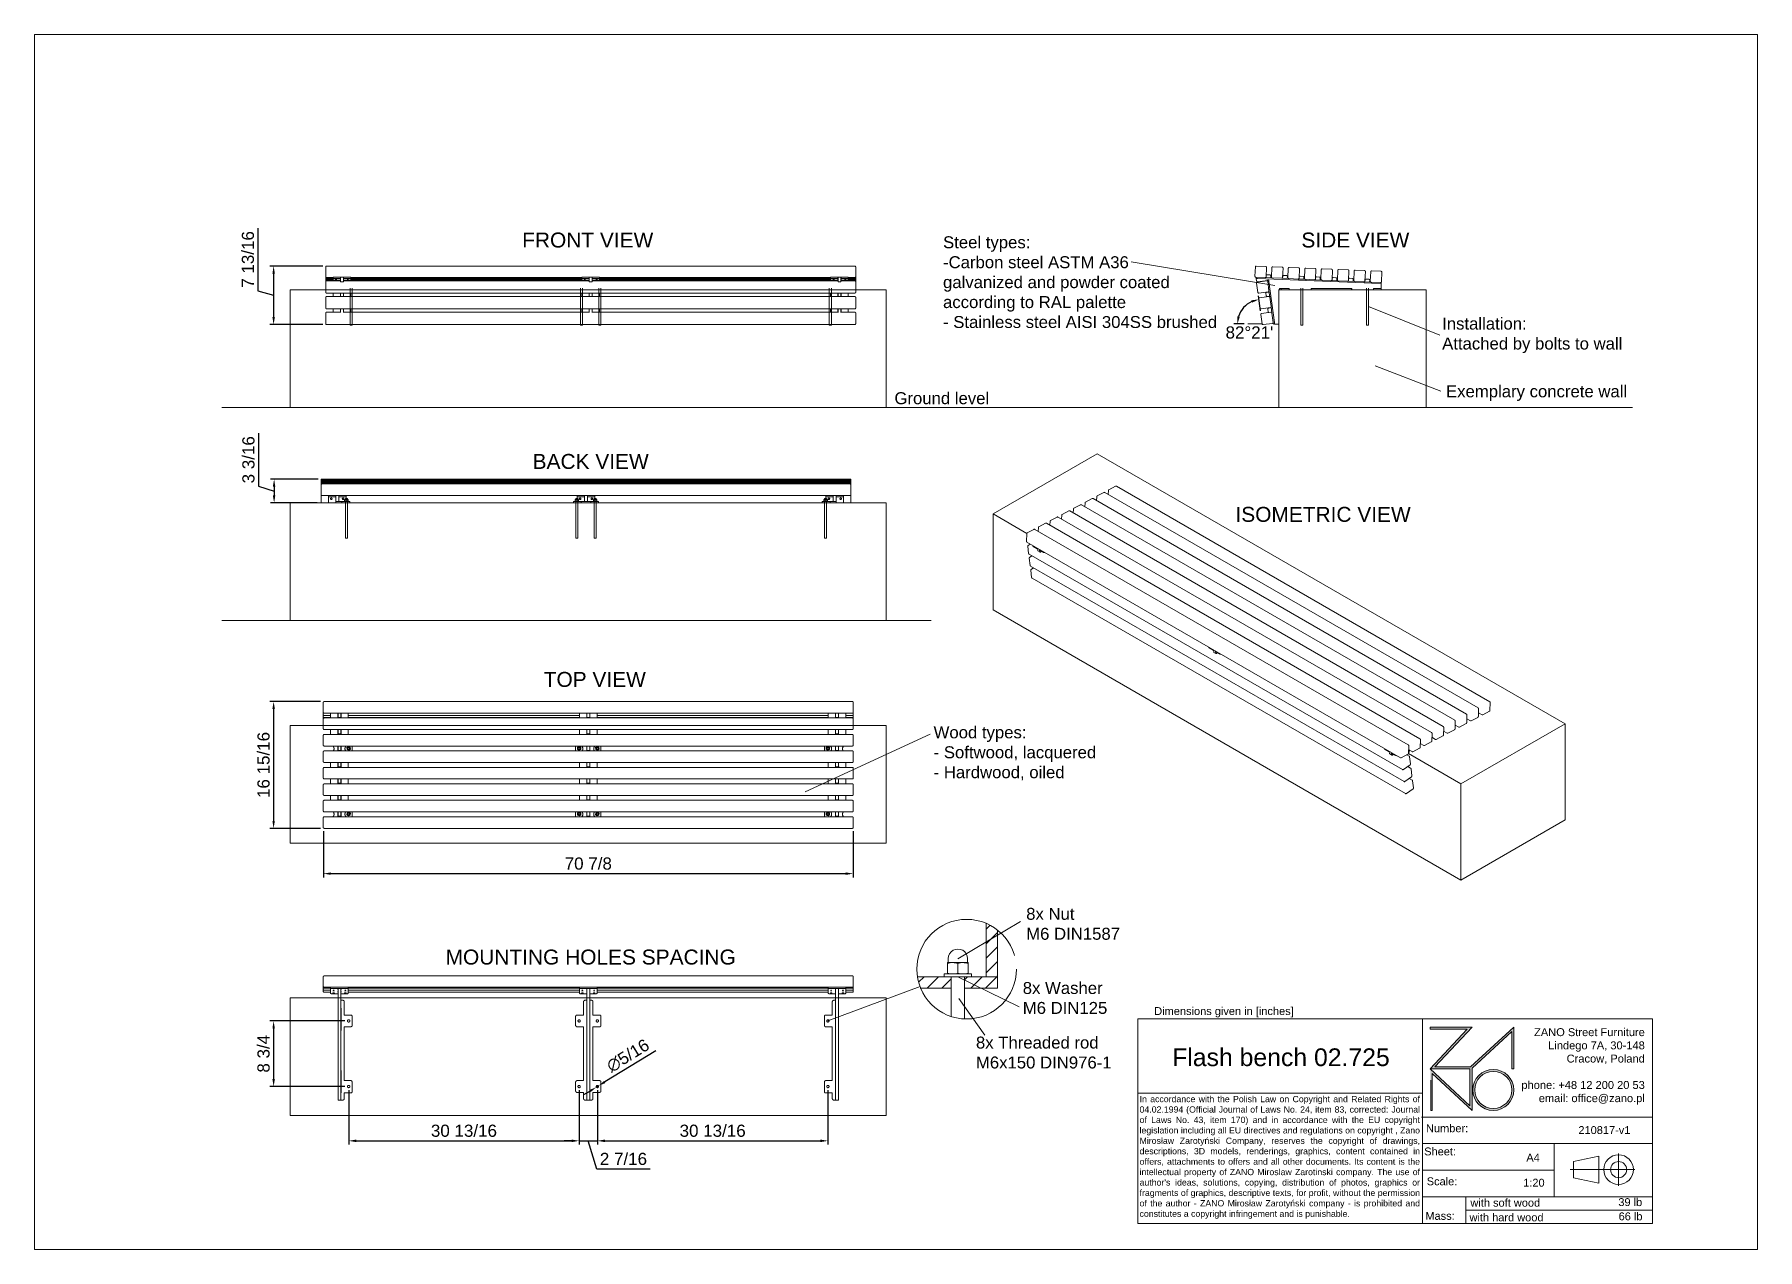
# Paper-space layout 'US' of a CAD drawing. Header units: inches. Extents: x -14.9 to -3.3, y -7.2 to 1.
# The model-space entities are those that its viewports show. They can reach past a viewport. Long polylines and large blocks are cut down to what shows.
import ezdxf

# ---------------------------------------------------------------- set-up
doc = ezdxf.new("R2010")
doc.units = ezdxf.units.IN
doc.linetypes.add('HIDDEN', pattern=[1.905, 1.27, -0.635])
for name, color, linetype, lineweight in [('ZANO_O', 10, 'Continuous', 0), ('ZANO_R', 7, 'Continuous', 0), ('ZANO_R_przerywana', 250, 'HIDDEN', 0), ('ZANO_W', 1, 'Continuous', 0)]:
    doc.layers.add(name, color=color, linetype=linetype, lineweight=lineweight)
doc.layers.add('ZANO_P', color=7, linetype='Continuous', lineweight=0, true_color=0xffffff)
doc.styles.get("Standard").update_dxf_attribs({"font": 'arial.ttf'})
doc.dimstyles.new('amerykanie', dxfattribs={"dimtxt": 50, "dimasz": 50, "dimexe": 0.5, "dimexo": 0.5, "dimgap": 1, "dimtad": 1, "dimdec": 0, "dimzin": 0, "dimlunit": 5, "dimtxsty": 'Standard', "dimcen": 0.09, "dimclrd": 1, "dimclre": 1, "dimclrt": 1, "dimazin": 0, "dimtfac": 1, "dimtdec": 0, "dimtmove": 0, "dimatfit": 3, "dimfxl": 1, "dimtzin": 0, "dimarcsym": 1})

psp = doc.layouts.new('US')

# ---------------------------------------------------------------- texts
at = {"layer": 'ZANO_O', "attachment_point": 1}
for s, insert, char_height, width in [('{\\fArial|b0|i0|c238|p34;FRONT VIEW}', (-11.605, -0.372), 0.1, 1.04774), ('\\pxql;Steel types:\\P-Carbon steel ASTM A36\\Pgalvanized and powder coated\\Paccording to RAL palette\\P- Stainless steel AISI 304SS brushed', (-8.791, -0.397), 0.08, 1.93979), ('{\\fArial|b0|i0|c238|p34;SIDE VIEW}', (-6.395, -0.372), 0.1, 1.0012), ('\\pxql;Installation:\\PAttached by bolts to wall', (-5.454, -0.941), 0.08, 1.81828), ('{\\fArial|b0|i0|c238|p34;Ground level}', (-9.116, -1.44), 0.08, 0.78457), ('\\pxql;Exemplary concrete wall', (-5.428, -1.394), 0.08, 1.68642), ('{\\fArial|b0|i0|c238|p34;BACK VIEW}', (-11.535, -1.853), 0.1, 1.52424), ('{\\fArial|b0|i0|c238|p34;ISOMETRIC VIEW}', (-6.836, -2.207), 0.1, 1.49258), ('{\\fArial|b0|i0|c238|p34;TOP VIEW}', (-11.461, -3.311), 0.1, 0.86231), ('\\pxql;Wood types:\\P- Softwood, lacquered\\P- Hardwood, oiled', (-8.854, -3.675), 0.08, 1.37907), ('8x Nut \\PM6 DIN1587', (-8.235, -4.889), 0.08, 0.89262), ('{\\fArial|b0|i0|c238|p34;MOUNTING HOLES SPACING}', (-12.117, -5.168), 0.1, 2.09064), ('8x Washer \\PM6 DIN125', (-8.258, -5.385), 0.08, 0.85429), ('8x Threaded rod \\PM6x150 DIN976-1', (-8.571, -5.75), 0.08, 1.01516)]:
    psp.add_mtext(s, dxfattribs=dict(at, insert=insert, char_height=char_height, width=width))
at = {"layer": 'ZANO_R', "attachment_point": 1}
for s, insert, char_height, width in [('{\\fArial|b0|i0|c238|p34;Dimensions given in [inches]}', (-7.379, -5.553), 0.05269, 1.79436), ('\\pxqr;{\\fArial|b0|i0|c238|p34;ZANO Street Furniture\\FARIALUNI.TTF|c238;\\P\\fArial|b0|i0|c238|p34;Lindego 7A, 30-148\\FARIALUNI.TTF|c238;\\P\\fArial|b0|i0|c238|p34;Cracow, Poland\\FARIALUNI.TTF|c238;\\P\\P\\fArial|b0|i0|c238|p34;phone: +48 12 200 20 53\\FARIALUNI.TTF|c238;\\P\\fArial|b0|i0|c238|p34;email: office@zano.pl}', (-5.149, -5.694), 0.05298, 1.04998), ('\\pxql;Flash bench 02.725^I', (-7.259, -5.829), 0.11856, 1.7443), ("\\pxqj;{\\fArial|b0|i0|c238|p34;In accordance with the Polish Law on Copyright and Related Rights of 04.02.1994 (Official Journal of Laws No. 24, item 83, corrected: Journal of Laws No. 43, item 170) and in accordance with the EU copyright legislation including all EU directives and regulations on copyright , Zano Mirosław Zarotyński Company, reserves the copyright of drawings, descriptions, 3D models, renderings, graphics, content contained in offers, attachments to offers and all other documents. Its content is the intellectual property of ZANO Miroslaw Zarotinski company. The use of author's ideas, solutions, copying, distribution of photos, graphics or fragments of graphics, descriptive texts, for profit, without the permission of the author - ZANO Mirosław Zarotyński company - is prohibited and constitutes a copyright infringement and is punishable.}", (-7.477, -6.147), 0.041822, 1.86937), ('{\\fArial|b0|i0|c238|p34;Number:}', (-5.562, -6.337), 0.05269, 0.35585), ('210817-v1', (-4.543, -6.349), 0.0527, 0.49653), ('{\\fArial|b0|i0|c238|p34;Sheet:}', (-5.574, -6.492), 0.05269, 254.32319), ('{\\fArial|b0|i0|c238|p34;A4}', (-4.891, -6.533), 0.05269, 0.18637), ('{\\fArial|b0|i0|c238|p34;Scale:}', (-5.557, -6.692), 0.05269, 254.32319), ('1:20', (-4.912, -6.701), 0.0527, 0.20756), ('{\\fArial|b0|i0|c238|p34;with soft wood}', (-5.265, -6.835), 0.05269, 1.21824), ('39 lb', (-4.276, -6.831), 0.0527, 0.22908), ('{\\fArial|b0|i0|c238|p34;Mass:}', (-5.566, -6.923), 0.05269, 254.32319), ('{\\fArial|b0|i0|c238|p34;with hard wood}', (-5.271, -6.933), 0.05269, 0.89713), ('66 lb', (-4.274, -6.926), 0.0527, 0.22731)]:
    psp.add_mtext(s, dxfattribs=dict(at, insert=insert, char_height=char_height, width=width))

msp = doc.modelspace()

# ---------------------------------------------------------------- blocks, each defined once
blk = doc.blocks.new('*D356')
at = {"layer": 'ZANO_W', "color": 1, "lineweight": -2}
for p, q in [((0.78, 60.11), (-5.98, 60.11)), ((-5.48, 59.11), (-5.48, 44.14)), ((0.78, 43.14), (-5.98, 43.14))]:
    blk.add_line(p, q, dxfattribs=at)
at = {"layer": 'ZANO_W', "color": 1}
for points in [[(-5.31, 59.11), (-5.64, 59.11), (-5.48, 60.11)], [(-5.64, 44.14), (-5.31, 44.14), (-5.48, 43.14)]]:
    blk.add_solid(points, dxfattribs=at)
at = {"layer": 'ZANO_W', "color": 1, "insert": (-6.82, 51.62), "char_height": 1.625, "attachment_point": 5, "rotation": 90}
blk.add_mtext('16 15/16', dxfattribs=at)
blk = doc.blocks.new('*D357')
at = {"layer": 'ZANO_W', "color": 1, "lineweight": -2}
for p, q in [((-7.57, 123.44), (-7.57, 115.07)), ((1.11, 118.36), (-5.98, 118.36)), ((-5.48, 117.36), (-5.48, 111.53)), ((-7.57, 115.07), (-5.48, 114.45)), ((1.11, 110.53), (-5.98, 110.53))]:
    blk.add_line(p, q, dxfattribs=at)
at = {"layer": 'ZANO_W', "color": 1}
for points in [[(-5.31, 117.36), (-5.64, 117.36), (-5.48, 118.36)], [(-5.64, 111.53), (-5.31, 111.53), (-5.48, 110.53)]]:
    blk.add_solid(points, dxfattribs=at)
at = {"layer": 'ZANO_W', "color": 1, "insert": (-8.91, 119.25), "char_height": 1.625, "attachment_point": 5, "rotation": 90}
blk.add_mtext('7 13/16', dxfattribs=at)
blk = doc.blocks.new('*D358')
at = {"layer": 'ZANO_W', "color": 1, "lineweight": -2}
for p, q in [((1.17, 42.76), (1.17, 36.58)), ((72.03, 42.76), (72.03, 36.58)), ((2.17, 37.08), (71.03, 37.08))]:
    blk.add_line(p, q, dxfattribs=at)
at = {"layer": 'ZANO_W', "color": 1}
for points in [[(2.17, 37.25), (2.17, 36.92), (1.17, 37.08)], [(71.03, 36.92), (71.03, 37.25), (72.03, 37.08)]]:
    blk.add_solid(points, dxfattribs=at)
at = {"layer": 'ZANO_W', "color": 1, "insert": (36.6, 38.42), "char_height": 1.625, "attachment_point": 5}
blk.add_mtext('70 7/8', dxfattribs=at)
blk = doc.blocks.new('*D359')
at = {"layer": 'ZANO_W', "color": 1, "lineweight": -2}
for p, q in [((45.61, 13.39), (38.81, 9.21)), ((36.83, 8), (35.98, 7.48)), ((37.68, 8.52), (37.95, 8.69))]:
    blk.add_line(p, q, dxfattribs=at)
at = {"layer": 'ZANO_W', "color": 1}
for points in [[(38.72, 9.35), (38.89, 9.07), (37.95, 8.69)], [(36.92, 7.86), (36.75, 8.14), (37.68, 8.52)]]:
    blk.add_solid(points, dxfattribs=at)
at = {"layer": 'ZANO_W', "color": 1, "insert": (41.91, 12.73), "char_height": 1.625, "attachment_point": 5, "rotation": 31.5631}
blk.add_mtext('∅5/16', dxfattribs=at)
blk = doc.blocks.new('*D360')
at = {"layer": 'ZANO_W', "color": 1, "lineweight": -2}
for p, q in [((126.47, 112.37), (126.2, 114.4)), ((124.29, 110.63), (122.91, 110.63))]:
    blk.add_line(p, q, dxfattribs=at)
blk.add_arc((126.71, 110.63), 3.3, 115.0728, 162.5691, dxfattribs=at)
at = {"layer": 'ZANO_W', "color": 1}
for points in [[(125.35, 113.46), (125.26, 113.78), (126.27, 113.9)], [(123.39, 111.64), (123.72, 111.59), (123.41, 110.63)]]:
    blk.add_solid(points, dxfattribs=at)
at = {"layer": 'ZANO_W', "color": 1, "insert": (125.01, 109.47), "char_height": 1.625, "attachment_point": 5}
blk.add_mtext("82%%d21'", dxfattribs=at)
blk = doc.blocks.new('*D361')
at = {"layer": 'ZANO_W', "color": 1, "lineweight": -2}
for p, q in [((4.06, 17.38), (-5.98, 17.38)), ((-5.48, 16.38), (-5.48, 9.6)), ((4.06, 8.6), (-5.98, 8.6))]:
    blk.add_line(p, q, dxfattribs=at)
at = {"layer": 'ZANO_W', "color": 1}
for points in [[(-5.31, 16.38), (-5.64, 16.38), (-5.48, 17.38)], [(-5.64, 9.6), (-5.31, 9.6), (-5.48, 8.6)]]:
    blk.add_solid(points, dxfattribs=at)
at = {"layer": 'ZANO_W', "color": 1, "insert": (-6.82, 12.99), "char_height": 1.625, "attachment_point": 5, "rotation": 90}
blk.add_mtext('8 3/4', dxfattribs=at)
blk = doc.blocks.new('*D362')
at = {"layer": 'ZANO_W', "color": 1, "lineweight": -2}
for p, q in [((4.56, 8.1), (4.56, 0.84)), ((35.38, 8.1), (35.38, 0.84)), ((5.56, 1.34), (34.38, 1.34))]:
    blk.add_line(p, q, dxfattribs=at)
at = {"layer": 'ZANO_W', "color": 1}
for points in [[(5.56, 1.51), (5.56, 1.17), (4.56, 1.34)], [(34.38, 1.17), (34.38, 1.51), (35.38, 1.34)]]:
    blk.add_solid(points, dxfattribs=at)
at = {"layer": 'ZANO_W', "color": 1, "insert": (19.97, 2.68), "char_height": 1.625, "attachment_point": 5}
blk.add_mtext('30 13/16', dxfattribs=at)
blk = doc.blocks.new('*D363')
at = {"layer": 'ZANO_W', "color": 1, "lineweight": -2}
for p, q in [((35.38, 8.1), (35.38, 0.84)), ((37.82, 8.1), (37.82, 0.84)), ((34.38, 1.34), (33.38, 1.34)), ((35.38, 1.34), (37.82, 1.34)), ((37.73, -2.43), (36.6, 1.34)), ((38.82, 1.34), (39.82, 1.34)), ((44.87, -2.43), (37.73, -2.43))]:
    blk.add_line(p, q, dxfattribs=at)
at = {"layer": 'ZANO_W', "color": 1}
for points in [[(34.38, 1.17), (34.38, 1.51), (35.38, 1.34)], [(38.82, 1.51), (38.82, 1.17), (37.82, 1.34)]]:
    blk.add_solid(points, dxfattribs=at)
at = {"layer": 'ZANO_W', "color": 1, "insert": (41.3, -1.09), "char_height": 1.625, "attachment_point": 5}
blk.add_mtext('2 7/16', dxfattribs=at)
blk = doc.blocks.new('*D364')
at = {"layer": 'ZANO_W', "color": 1, "lineweight": -2}
for p, q in [((37.82, 8.1), (37.82, 0.84)), ((68.64, 8.1), (68.64, 0.84)), ((38.82, 1.34), (67.64, 1.34))]:
    blk.add_line(p, q, dxfattribs=at)
at = {"layer": 'ZANO_W', "color": 1}
for points in [[(38.82, 1.51), (38.82, 1.17), (37.82, 1.34)], [(67.64, 1.17), (67.64, 1.51), (68.64, 1.34)]]:
    blk.add_solid(points, dxfattribs=at)
at = {"layer": 'ZANO_W', "color": 1, "insert": (53.23, 2.68), "char_height": 1.625, "attachment_point": 5}
blk.add_mtext('30 13/16', dxfattribs=at)
blk = doc.blocks.new('*D365')
at = {"layer": 'ZANO_W', "color": 1, "lineweight": -2}
for p, q in [((-7.5, 96.01), (-7.5, 88.9)), ((0.48, 89.86), (-5.91, 89.86)), ((-7.5, 88.9), (-5.41, 88.27)), ((-5.41, 88.86), (-5.41, 87.68)), ((0.36, 86.68), (-5.91, 86.68))]:
    blk.add_line(p, q, dxfattribs=at)
at = {"layer": 'ZANO_W', "color": 1}
for points in [[(-5.25, 88.86), (-5.58, 88.86), (-5.41, 89.86)], [(-5.58, 87.68), (-5.25, 87.68), (-5.41, 86.68)]]:
    blk.add_solid(points, dxfattribs=at)
at = {"layer": 'ZANO_W', "color": 1, "insert": (-8.84, 92.45), "char_height": 1.625, "attachment_point": 5, "rotation": 90}
blk.add_mtext('3 3/16', dxfattribs=at)

# ---------------------------------------------------------------- dimensions: what is measured, and where the dimension line sits
at = {"layer": 'ZANO_W'}
for base, p1, p2, picture, middle in [((-5.47741, 110.52793), (1.60821, 118.36439), (1.60821, 110.52793), '*D357', (-8.90894, 115.57339)), ((-5.41272, 86.67624), (0.97829, 89.86074), (0.86018, 86.67624), '*D365', (-8.84425, 89.39572)), ((-5.47741, 43.14102), (1.28338, 60.10848), (1.28338, 43.14102), '*D356', (-6.81762, 51.62475)), ((-5.47741, 8.60466), (4.55897, 17.38419), (4.55896, 8.60466), '*D361', (-6.81818, 12.99442))]:
    dim = msp.add_linear_dim(base=base, p1=p1, p2=p2, angle=90, dimstyle='amerykanie', override={"dimtxt": 1.625, "dimasz": 1, "dimgap": 0.5, "dimdec": 4, "dimaunit": 1, "dimadec": 1, "dimtdec": 4, "dimtmove": 1, "dimfrac": 2}, dxfattribs=at)
    dim.commit()
    dim.dimension.update_dxf_attribs({"geometry": picture, "text_midpoint": middle})
dim = msp.add_angular_dim_2l(base=(124.80846, 113.33019), line1=((126.70557, 110.63033), (124.78619, 110.63033)), line2=((126.70557, 110.63033), (126.53804, 111.87898)), dimstyle='amerykanie', override={"dimtxt": 1.625, "dimasz": 1, "dimgap": 0.5, "dimdec": 4, "dimaunit": 1, "dimadec": 1, "dimtdec": 4, "dimtmove": 1, "dimfrac": 2}, dxfattribs=at)
dim.commit()
dim.dimension.update_dxf_attribs({"geometry": '*D360', "text_midpoint": (125.00552, 109.46654), "dimtype": 162})
for base, p1, p2, picture, middle in [((72.03141, 37.08275), (1.16527, 43.25913), (72.03141, 43.2551), '*D358', (36.59834, 38.42296)), ((35.377912, 1.340808), (4.558963, 8.604656), (35.377912, 8.604627), '*D362', (19.968438, 2.681573)), ((37.81883, 1.34081), (35.37791, 8.60463), (37.81883, 8.60463), '*D363', (38.22956, -1.08962)), ((68.63779, 1.34081), (37.81883, 8.60463), (68.63779, 8.60463), '*D364', (53.22831, 2.68157))]:
    dim = msp.add_linear_dim(base=base, p1=p1, p2=p2, dimstyle='amerykanie', override={"dimtxt": 1.625, "dimasz": 1, "dimgap": 0.5, "dimdec": 4, "dimaunit": 1, "dimadec": 1, "dimtdec": 4, "dimtmove": 1, "dimfrac": 2}, dxfattribs=at)
    dim.commit()
    dim.dimension.update_dxf_attribs({"geometry": picture, "text_midpoint": middle})
dim = msp.add_diameter_dim_2p(p1=(37.68466, 8.52221), p2=(37.953, 8.68705), dimstyle='amerykanie', override={"dimtxt": 1.625, "dimasz": 1, "dimgap": 0.5, "dimdec": 4, "dimaunit": 1, "dimadec": 1, "dimtdec": 4, "dimtmove": 1, "dimfrac": 2}, dxfattribs=at)
dim.commit()
dim.dimension.update_dxf_attribs({"geometry": '*D359', "text_midpoint": (41.9144, 12.73448)})

# ---------------------------------------------------------------- linework, layer by layer
at = {"layer": 'ZANO_R'}
for p, q in [((1.4901, 118.24628), (1.49017, 118.25031)), ((1.4901, 116.98756), (1.4901, 118.24628)), ((1.49017, 118.25031), (1.49038, 118.25434)), ((1.49038, 118.25434), (1.49072, 118.25836)), ((1.49072, 118.25836), (1.4912, 118.26236)), ((1.4912, 118.26236), (1.49182, 118.26635)), ((1.49182, 118.26635), (1.49257, 118.27031)), ((1.49257, 118.27031), (1.49346, 118.27424)), ((1.49346, 118.27424), (1.49448, 118.27815)), ((1.49448, 118.27815), (1.49563, 118.28201)), ((1.49563, 118.28201), (1.49692, 118.28583)), ((1.49692, 118.28583), (1.49833, 118.28961)), ((1.49833, 118.28961), (1.49988, 118.29333)), ((1.49988, 118.29333), (1.50155, 118.29701)), ((1.50155, 118.29701), (1.50334, 118.30062)), ((1.50334, 118.30062), (1.50526, 118.30417)), ((1.50526, 118.30417), (1.50729, 118.30765)), ((1.50729, 118.30765), (1.50945, 118.31106)), ((1.50945, 118.31106), (1.51172, 118.31439)), ((1.51172, 118.31439), (1.5141, 118.31765)), ((1.5141, 118.31765), (1.51659, 118.32082)), ((1.51659, 118.32082), (1.51919, 118.3239)), ((1.51919, 118.3239), (1.52189, 118.3269)), ((1.52189, 118.3269), (1.52469, 118.3298)), ((1.52469, 118.3298), (1.52759, 118.3326)), ((1.52759, 118.3326), (1.53059, 118.3353)), ((1.53059, 118.3353), (1.53367, 118.3379)), ((1.53367, 118.3379), (1.53684, 118.34039)), ((1.53684, 118.34039), (1.5401, 118.34277)), ((1.5401, 118.34277), (1.54343, 118.34504)), ((1.54343, 118.34504), (1.54684, 118.3472)), ((1.54684, 118.3472), (1.55032, 118.34923)), ((1.55032, 118.34923), (1.55387, 118.35115)), ((1.55387, 118.35115), (1.55748, 118.35294)), ((1.55748, 118.35294), (1.56115, 118.35461)), ((1.56115, 118.35461), (1.56488, 118.35615)), ((1.56488, 118.35615), (1.56866, 118.35757)), ((1.56866, 118.35757), (1.57248, 118.35886)), ((1.57248, 118.35886), (1.57634, 118.36001)), ((1.57634, 118.36001), (1.58025, 118.36103)), ((1.58025, 118.36103), (1.58418, 118.36192)), ((1.58418, 118.36192), (1.58814, 118.36267)), ((1.58814, 118.36267), (1.59213, 118.36329)), ((1.59213, 118.36329), (1.59613, 118.36377)), ((1.59613, 118.36377), (1.60015, 118.36411)), ((1.60015, 118.36411), (1.60418, 118.36432)), ((1.60418, 118.36432), (1.60821, 118.36439)), ((1.60821, 118.36439), (72.2382, 118.36439)), ((72.2382, 118.36439), (72.24223, 118.36432)), ((72.24223, 118.36432), (72.24626, 118.36411)), ((72.24626, 118.36411), (72.25028, 118.36377)), ((72.25028, 118.36377), (72.25428, 118.36329)), ((72.25428, 118.36329), (72.25827, 118.36267)), ((72.25827, 118.36267), (72.26223, 118.36192)), ((72.26223, 118.36192), (72.26616, 118.36103)), ((72.26616, 118.36103), (72.27006, 118.36001)), ((72.27006, 118.36001), (72.27393, 118.35886)), ((72.27393, 118.35886), (72.27775, 118.35757)), ((72.27775, 118.35757), (72.28153, 118.35615)), ((72.28153, 118.35615), (72.28525, 118.35461)), ((72.28525, 118.35461), (72.28892, 118.35294)), ((72.28892, 118.35294), (72.29254, 118.35115)), ((72.29254, 118.35115), (72.29609, 118.34923)), ((72.29609, 118.34923), (72.29957, 118.3472)), ((72.29957, 118.3472), (72.30298, 118.34504)), ((72.30298, 118.34504), (72.30631, 118.34277)), ((72.30631, 118.34277), (72.30956, 118.34039)), ((72.30956, 118.34039), (72.31274, 118.3379)), ((72.31274, 118.3379), (72.31582, 118.3353)), ((72.31582, 118.3353), (72.31881, 118.3326)), ((72.31881, 118.3326), (72.32171, 118.3298)), ((72.32171, 118.3298), (72.32452, 118.3269)), ((72.32452, 118.3269), (72.32722, 118.3239)), ((72.32722, 118.3239), (72.32982, 118.32082)), ((72.32982, 118.32082), (72.33231, 118.31765)), ((72.33231, 118.31765), (72.33469, 118.31439)), ((72.33469, 118.31439), (72.33696, 118.31106)), ((72.33696, 118.31106), (72.33911, 118.30765)), ((72.33911, 118.30765), (72.34115, 118.30417)), ((72.34115, 118.30417), (72.34307, 118.30062)), ((72.34307, 118.30062), (72.34486, 118.29701)), ((72.34486, 118.29701), (72.34653, 118.29333)), ((72.34653, 118.29333), (72.34807, 118.28961)), ((72.34807, 118.28961), (72.34949, 118.28583)), ((72.34949, 118.28583), (72.35077, 118.28201)), ((72.35077, 118.28201), (72.35193, 118.27815)), ((72.35193, 118.27815), (72.35295, 118.27424)), ((72.35295, 118.27424), (72.35384, 118.27031)), ((72.35384, 118.27031), (72.35459, 118.26635)), ((72.35459, 118.26635), (72.35521, 118.26236)), ((72.35521, 118.26236), (72.35569, 118.25836)), ((72.35569, 118.25836), (72.35603, 118.25434)), ((72.35603, 118.25434), (72.35624, 118.25031)), ((72.35624, 118.25031), (72.35631, 118.24628)), ((72.35631, 116.98756), (72.35631, 118.24628)), ((125.74898, 116.99255), (125.80218, 118.25127)), ((125.80242, 118.25529), (125.80218, 118.25127)), ((125.80279, 118.25931), (125.80242, 118.25529)), ((125.80331, 118.26331), (125.80279, 118.25931)), ((125.80396, 118.26729), (125.80331, 118.26331)), ((125.80474, 118.27124), (125.80396, 118.26729)), ((125.80566, 118.27517), (125.80474, 118.27124)), ((125.80671, 118.27906), (125.80566, 118.27517)), ((125.8079, 118.28292), (125.80671, 118.27906)), ((125.80922, 118.28673), (125.8079, 118.28292)), ((125.81066, 118.2905), (125.80922, 118.28673)), ((125.81224, 118.29421), (125.81066, 118.2905)), ((125.81394, 118.29787), (125.81224, 118.29421)), ((125.81576, 118.30146), (125.81394, 118.29787)), ((125.8177, 118.305), (125.81576, 118.30146)), ((125.81977, 118.30846), (125.8177, 118.305)), ((125.82195, 118.31185), (125.81977, 118.30846)), ((125.82425, 118.31517), (125.82195, 118.31185)), ((125.82665, 118.31841), (125.82425, 118.31517)), ((125.82917, 118.32156), (125.82665, 118.31841)), ((125.83179, 118.32462), (125.82917, 118.32156)), ((125.83452, 118.32759), (125.83179, 118.32462)), ((125.83735, 118.33047), (125.83452, 118.32759)), ((125.84027, 118.33325), (125.83735, 118.33047)), ((125.84328, 118.33593), (125.84027, 118.33325)), ((125.84639, 118.3385), (125.84328, 118.33593)), ((125.84958, 118.34096), (125.84639, 118.3385)), ((125.85285, 118.34332), (125.84958, 118.34096)), ((125.85621, 118.34556), (125.85285, 118.34332)), ((125.85963, 118.34769), (125.85621, 118.34556)), ((125.86313, 118.3497), (125.85963, 118.34769)), ((125.8667, 118.35158), (125.86313, 118.3497)), ((125.87032, 118.35335), (125.8667, 118.35158)), ((125.87401, 118.35499), (125.87032, 118.35335)), ((125.87774, 118.3565), (125.87401, 118.35499)), ((125.88153, 118.35789), (125.87774, 118.3565)), ((125.88537, 118.35914), (125.88153, 118.35789)), ((125.88924, 118.36026), (125.88537, 118.35914)), ((125.89315, 118.36125), (125.88924, 118.36026)), ((125.89709, 118.36211), (125.89315, 118.36125)), ((125.90106, 118.36283), (125.89709, 118.36211)), ((125.90505, 118.36342), (125.90106, 118.36283)), ((125.90906, 118.36386), (125.90505, 118.36342)), ((125.91308, 118.36418), (125.90906, 118.36386)), ((125.91711, 118.36435), (125.91308, 118.36418)), ((125.92114, 118.36439), (125.91711, 118.36435)), ((125.92517, 118.36428), (125.92114, 118.36439)), ((125.92517, 118.36428), (127.18389, 118.31108)), ((127.18389, 118.31108), (127.18792, 118.31085)), ((127.18792, 118.31085), (127.19193, 118.31047)), ((127.19193, 118.31047), (127.19593, 118.30996)), ((127.19593, 118.30996), (127.19991, 118.30931)), ((127.19991, 118.30931), (127.20387, 118.30852)), ((127.20387, 118.30852), (127.2078, 118.3076)), ((127.2078, 118.3076), (127.21169, 118.30655)), ((127.21169, 118.30655), (127.21554, 118.30536)), ((127.21554, 118.30536), (127.21936, 118.30405)), ((127.21936, 118.30405), (127.22312, 118.3026)), ((127.22312, 118.3026), (127.22683, 118.30103)), ((127.22683, 118.30103), (127.23049, 118.29933)), ((127.23049, 118.29933), (127.23409, 118.2975)), ((127.23409, 118.2975), (127.23762, 118.29556)), ((127.23762, 118.29556), (127.24109, 118.2935)), ((127.24109, 118.2935), (127.24448, 118.29131)), ((127.29691, 118.18809), (127.24371, 116.92937)), ((127.24448, 118.29131), (127.24779, 118.28902)), ((127.24779, 118.28902), (127.25103, 118.28661)), ((127.25103, 118.28661), (127.25418, 118.28409)), ((127.25418, 118.28409), (127.25724, 118.28147)), ((127.25724, 118.28147), (127.26022, 118.27874)), ((127.26022, 118.27874), (127.26309, 118.27592)), ((127.26309, 118.27592), (127.26587, 118.27299)), ((127.26587, 118.27299), (127.26855, 118.26998)), ((127.26855, 118.26998), (127.27112, 118.26687)), ((127.27112, 118.26687), (127.27359, 118.26368)), ((127.27359, 118.26368), (127.27594, 118.26041)), ((127.27594, 118.26041), (127.27819, 118.25706)), ((127.27819, 118.25706), (127.28031, 118.25363)), ((127.28031, 118.25363), (127.28232, 118.25013)), ((127.28232, 118.25013), (127.28421, 118.24657)), ((127.28421, 118.24657), (127.28597, 118.24294)), ((127.28597, 118.24294), (127.28761, 118.23926)), ((127.28761, 118.23926), (127.28913, 118.23552)), ((127.28913, 118.23552), (127.29051, 118.23173)), ((127.29051, 118.23173), (127.29177, 118.2279)), ((127.29177, 118.2279), (127.29289, 118.22402)), ((127.29289, 118.22402), (127.29388, 118.22011)), ((127.29388, 118.22011), (127.29473, 118.21617)), ((127.29473, 118.21617), (127.29546, 118.21221)), ((127.29546, 118.21221), (127.29604, 118.20821)), ((127.29604, 118.20821), (127.29649, 118.20421)), ((127.29649, 118.20421), (127.2968, 118.20019)), ((127.2968, 118.20019), (127.29697, 118.19616)), ((127.29701, 118.19212), (127.29691, 118.18809)), ((127.29697, 118.19616), (127.29701, 118.19212)), ((127.95174, 116.89945), (128.00494, 118.15817)), ((128.00518, 118.16219), (128.00494, 118.15817)), ((128.00555, 118.16621), (128.00518, 118.16219)), ((128.00607, 118.17021), (128.00555, 118.16621)), ((128.00672, 118.17419), (128.00607, 118.17021)), ((128.0075, 118.17814), (128.00672, 118.17419)), ((128.00842, 118.18207), (128.0075, 118.17814)), ((128.00947, 118.18596), (128.00842, 118.18207)), ((128.01066, 118.18982), (128.00947, 118.18596)), ((128.01198, 118.19363), (128.01066, 118.18982)), ((128.01342, 118.1974), (128.01198, 118.19363)), ((128.015, 118.20111), (128.01342, 118.1974)), ((128.0167, 118.20477), (128.015, 118.20111)), ((128.01852, 118.20836), (128.0167, 118.20477)), ((128.02046, 118.2119), (128.01852, 118.20836)), ((128.02253, 118.21536), (128.02046, 118.2119)), ((128.02471, 118.21875), (128.02253, 118.21536)), ((128.02701, 118.22207), (128.02471, 118.21875)), ((128.02941, 118.22531), (128.02701, 118.22207)), ((128.03193, 118.22846), (128.02941, 118.22531)), ((128.03455, 118.23152), (128.03193, 118.22846)), ((128.03728, 118.23449), (128.03455, 118.23152)), ((128.04011, 118.23737), (128.03728, 118.23449)), ((128.04303, 118.24015), (128.04011, 118.23737)), ((128.04604, 118.24283), (128.04303, 118.24015)), ((128.04915, 118.2454), (128.04604, 118.24283)), ((128.05234, 118.24786), (128.04915, 118.2454)), ((128.05561, 118.25022), (128.05234, 118.24786)), ((128.05897, 118.25246), (128.05561, 118.25022)), ((128.06239, 118.25459), (128.05897, 118.25246)), ((128.06589, 118.2566), (128.06239, 118.25459)), ((128.06946, 118.25848), (128.06589, 118.2566)), ((128.07308, 118.26025), (128.06946, 118.25848)), ((128.07677, 118.26189), (128.07308, 118.26025)), ((128.0805, 118.2634), (128.07677, 118.26189)), ((128.08429, 118.26479), (128.0805, 118.2634)), ((128.08813, 118.26604), (128.08429, 118.26479)), ((128.092, 118.26716), (128.08813, 118.26604)), ((128.09591, 118.26815), (128.092, 118.26716)), ((128.09985, 118.26901), (128.09591, 118.26815)), ((128.10382, 118.26973), (128.09985, 118.26901)), ((128.10781, 118.27032), (128.10382, 118.26973)), ((128.11182, 118.27076), (128.10781, 118.27032)), ((128.11584, 118.27108), (128.11182, 118.27076)), ((128.11987, 118.27125), (128.11584, 118.27108)), ((128.1239, 118.27129), (128.11987, 118.27125)), ((128.12793, 118.27118), (128.1239, 118.27129)), ((128.12793, 118.27118), (129.38665, 118.21798)), ((129.38665, 118.21798), (129.39068, 118.21775)), ((129.39068, 118.21775), (129.39469, 118.21737)), ((129.39469, 118.21737), (129.39869, 118.21686)), ((129.39869, 118.21686), (129.40267, 118.21621)), ((129.40267, 118.21621), (129.40663, 118.21542)), ((129.40663, 118.21542), (129.41056, 118.2145)), ((129.41056, 118.2145), (129.41445, 118.21345)), ((129.41445, 118.21345), (129.4183, 118.21226)), ((129.4183, 118.21226), (129.42212, 118.21095)), ((129.42212, 118.21095), (129.42588, 118.2095)), ((129.42588, 118.2095), (129.42959, 118.20793)), ((129.42959, 118.20793), (129.43325, 118.20623)), ((129.43325, 118.20623), (129.43685, 118.2044)), ((129.43685, 118.2044), (129.44038, 118.20246)), ((129.44038, 118.20246), (129.44385, 118.2004)), ((129.44385, 118.2004), (129.44724, 118.19821)), ((129.49967, 118.09499), (129.44647, 116.83627)), ((129.44724, 118.19821), (129.45055, 118.19592)), ((129.45055, 118.19592), (129.45379, 118.19351)), ((129.45379, 118.19351), (129.45694, 118.19099)), ((129.45694, 118.19099), (129.46, 118.18837)), ((129.46, 118.18837), (129.46298, 118.18564)), ((129.46298, 118.18564), (129.46585, 118.18282)), ((129.46585, 118.18282), (129.46863, 118.17989)), ((129.46863, 118.17989), (129.47131, 118.17688)), ((129.47131, 118.17688), (129.47388, 118.17377)), ((129.47388, 118.17377), (129.47635, 118.17058)), ((129.47635, 118.17058), (129.4787, 118.16731)), ((129.4787, 118.16731), (129.48095, 118.16396)), ((129.48095, 118.16396), (129.48307, 118.16053)), ((129.48307, 118.16053), (129.48508, 118.15703)), ((129.48508, 118.15703), (129.48697, 118.15347)), ((129.48697, 118.15347), (129.48873, 118.14984)), ((129.48873, 118.14984), (129.49037, 118.14616)), ((129.49037, 118.14616), (129.49189, 118.14242)), ((129.49189, 118.14242), (129.49327, 118.13863)), ((129.49327, 118.13863), (129.49453, 118.1348)), ((129.49453, 118.1348), (129.49565, 118.13092)), ((129.49565, 118.13092), (129.49664, 118.12701)), ((129.49664, 118.12701), (129.49749, 118.12307)), ((129.49749, 118.12307), (129.49822, 118.11911)), ((129.49822, 118.11911), (129.4988, 118.11511)), ((129.4988, 118.11511), (129.49925, 118.11111)), ((129.49925, 118.11111), (129.49956, 118.10709)), ((129.49956, 118.10709), (129.49973, 118.10306)), ((129.49977, 118.09902), (129.49967, 118.09499)), ((129.49973, 118.10306), (129.49977, 118.09902)), ((130.1545, 116.80635), (130.2077, 118.06507)), ((130.20794, 118.06909), (130.2077, 118.06507)), ((130.20831, 118.07311), (130.20794, 118.06909)), ((130.20883, 118.07711), (130.20831, 118.07311)), ((130.20948, 118.08109), (130.20883, 118.07711)), ((130.21026, 118.08504), (130.20948, 118.08109)), ((130.21118, 118.08897), (130.21026, 118.08504)), ((130.21223, 118.09286), (130.21118, 118.08897)), ((130.21342, 118.09672), (130.21223, 118.09286)), ((130.21474, 118.10053), (130.21342, 118.09672)), ((130.21618, 118.1043), (130.21474, 118.10053)), ((130.21776, 118.10801), (130.21618, 118.1043)), ((130.21946, 118.11167), (130.21776, 118.10801)), ((130.22128, 118.11526), (130.21946, 118.11167)), ((130.22322, 118.1188), (130.22128, 118.11526)), ((130.22529, 118.12226), (130.22322, 118.1188)), ((130.22747, 118.12565), (130.22529, 118.12226)), ((130.22977, 118.12897), (130.22747, 118.12565)), ((130.23217, 118.13221), (130.22977, 118.12897)), ((130.23469, 118.13536), (130.23217, 118.13221)), ((130.23731, 118.13842), (130.23469, 118.13536)), ((130.24004, 118.14139), (130.23731, 118.13842)), ((130.24287, 118.14427), (130.24004, 118.14139)), ((130.24579, 118.14705), (130.24287, 118.14427)), ((130.2488, 118.14973), (130.24579, 118.14705)), ((130.25191, 118.1523), (130.2488, 118.14973)), ((130.2551, 118.15476), (130.25191, 118.1523)), ((130.25837, 118.15712), (130.2551, 118.15476)), ((130.26173, 118.15936), (130.25837, 118.15712)), ((130.26515, 118.16149), (130.26173, 118.15936)), ((130.26865, 118.1635), (130.26515, 118.16149)), ((130.27222, 118.16538), (130.26865, 118.1635)), ((130.27584, 118.16715), (130.27222, 118.16538)), ((130.27953, 118.16879), (130.27584, 118.16715)), ((130.28326, 118.1703), (130.27953, 118.16879)), ((130.28705, 118.17169), (130.28326, 118.1703)), ((130.29089, 118.17294), (130.28705, 118.17169)), ((130.29476, 118.17406), (130.29089, 118.17294)), ((130.29867, 118.17505), (130.29476, 118.17406)), ((130.30261, 118.17591), (130.29867, 118.17505)), ((130.30658, 118.17663), (130.30261, 118.17591)), ((130.31057, 118.17722), (130.30658, 118.17663)), ((130.31458, 118.17766), (130.31057, 118.17722)), ((130.3186, 118.17798), (130.31458, 118.17766)), ((130.32263, 118.17815), (130.3186, 118.17798)), ((130.32666, 118.17819), (130.32263, 118.17815)), ((130.33069, 118.17808), (130.32666, 118.17819)), ((130.33069, 118.17808), (131.58941, 118.12488)), ((131.58941, 118.12488), (131.59344, 118.12465)), ((131.59344, 118.12465), (131.59745, 118.12427)), ((131.59745, 118.12427), (131.60145, 118.12376)), ((131.60145, 118.12376), (131.60543, 118.12311)), ((131.60543, 118.12311), (131.60939, 118.12232)), ((131.60939, 118.12232), (131.61332, 118.1214)), ((131.61332, 118.1214), (131.61721, 118.12035)), ((131.61721, 118.12035), (131.62106, 118.11916)), ((131.62106, 118.11916), (131.62488, 118.11785)), ((131.62488, 118.11785), (131.62864, 118.1164)), ((131.62864, 118.1164), (131.63235, 118.11483)), ((131.63235, 118.11483), (131.63601, 118.11313)), ((131.63601, 118.11313), (131.63961, 118.1113)), ((131.63961, 118.1113), (131.64314, 118.10936)), ((131.64314, 118.10936), (131.64661, 118.1073)), ((131.64661, 118.1073), (131.65, 118.10511)), ((131.70243, 118.00189), (131.64923, 116.74317)), ((131.65, 118.10511), (131.65331, 118.10282)), ((131.65331, 118.10282), (131.65655, 118.10041)), ((131.65655, 118.10041), (131.6597, 118.09789)), ((131.6597, 118.09789), (131.66276, 118.09527)), ((131.66276, 118.09527), (131.66574, 118.09254)), ((131.66574, 118.09254), (131.66861, 118.08972)), ((131.66861, 118.08972), (131.67139, 118.08679)), ((131.67139, 118.08679), (131.67407, 118.08378)), ((131.67407, 118.08378), (131.67664, 118.08067)), ((131.67664, 118.08067), (131.67911, 118.07748)), ((131.67911, 118.07748), (131.68146, 118.07421)), ((131.68146, 118.07421), (131.68371, 118.07086)), ((131.68371, 118.07086), (131.68583, 118.06743)), ((131.68583, 118.06743), (131.68784, 118.06393)), ((131.68784, 118.06393), (131.68973, 118.06037)), ((131.68973, 118.06037), (131.69149, 118.05674)), ((131.69149, 118.05674), (131.69313, 118.05306)), ((131.69313, 118.05306), (131.69465, 118.04932)), ((131.69465, 118.04932), (131.69603, 118.04553)), ((131.69603, 118.04553), (131.69729, 118.0417)), ((131.69729, 118.0417), (131.69841, 118.03782)), ((131.69841, 118.03782), (131.6994, 118.03391)), ((131.6994, 118.03391), (131.70025, 118.02997)), ((131.70025, 118.02997), (131.70098, 118.02601)), ((131.70098, 118.02601), (131.70156, 118.02201)), ((131.70156, 118.02201), (131.70201, 118.01801)), ((131.70201, 118.01801), (131.70232, 118.01399)), ((131.70232, 118.01399), (131.70249, 118.00996)), ((131.70253, 118.00592), (131.70243, 118.00189)), ((131.70249, 118.00996), (131.70253, 118.00592)), ((132.35726, 116.71325), (132.41046, 117.97197)), ((132.4107, 117.97599), (132.41046, 117.97197)), ((132.41107, 117.98001), (132.4107, 117.97599)), ((132.41159, 117.98401), (132.41107, 117.98001)), ((132.41224, 117.98799), (132.41159, 117.98401)), ((132.41302, 117.99194), (132.41224, 117.98799)), ((132.41394, 117.99587), (132.41302, 117.99194)), ((132.41499, 117.99976), (132.41394, 117.99587)), ((132.41618, 118.00362), (132.41499, 117.99976)), ((132.4175, 118.00743), (132.41618, 118.00362)), ((132.41894, 118.0112), (132.4175, 118.00743)), ((132.42052, 118.01491), (132.41894, 118.0112)), ((132.42221, 118.01857), (132.42052, 118.01491)), ((132.42404, 118.02216), (132.42221, 118.01857)), ((132.42598, 118.0257), (132.42404, 118.02216)), ((132.42805, 118.02916), (132.42598, 118.0257)), ((132.43023, 118.03255), (132.42805, 118.02916)), ((132.43253, 118.03587), (132.43023, 118.03255)), ((132.43493, 118.03911), (132.43253, 118.03587)), ((132.43745, 118.04226), (132.43493, 118.03911)), ((132.44007, 118.04532), (132.43745, 118.04226)), ((132.4428, 118.04829), (132.44007, 118.04532)), ((132.44563, 118.05117), (132.4428, 118.04829)), ((132.44855, 118.05395), (132.44563, 118.05117)), ((132.45156, 118.05663), (132.44855, 118.05395)), ((132.45467, 118.0592), (132.45156, 118.05663)), ((132.45786, 118.06166), (132.45467, 118.0592)), ((132.46113, 118.06402), (132.45786, 118.06166)), ((132.46449, 118.06626), (132.46113, 118.06402)), ((132.46791, 118.06839), (132.46449, 118.06626)), ((132.47141, 118.0704), (132.46791, 118.06839)), ((132.47498, 118.07228), (132.47141, 118.0704)), ((132.4786, 118.07405), (132.47498, 118.07228)), ((132.48229, 118.07569), (132.4786, 118.07405)), ((132.48602, 118.0772), (132.48229, 118.07569)), ((132.48981, 118.07859), (132.48602, 118.0772)), ((132.49365, 118.07984), (132.48981, 118.07859)), ((132.49752, 118.08096), (132.49365, 118.07984)), ((132.50143, 118.08195), (132.49752, 118.08096)), ((132.50537, 118.08281), (132.50143, 118.08195)), ((132.50934, 118.08353), (132.50537, 118.08281)), ((132.51333, 118.08412), (132.50934, 118.08353)), ((132.51734, 118.08456), (132.51333, 118.08412)), ((132.52136, 118.08488), (132.51734, 118.08456)), ((132.52539, 118.08505), (132.52136, 118.08488)), ((132.52942, 118.08509), (132.52539, 118.08505)), ((132.53345, 118.08498), (132.52942, 118.08509)), ((132.53345, 118.08498), (133.79217, 118.03178)), ((133.79217, 118.03178), (133.7962, 118.03155)), ((133.7962, 118.03155), (133.80021, 118.03117)), ((133.80021, 118.03117), (133.80421, 118.03066)), ((133.80421, 118.03066), (133.80819, 118.03001)), ((133.80819, 118.03001), (133.81215, 118.02922)), ((133.81215, 118.02922), (133.81608, 118.0283)), ((133.81608, 118.0283), (133.81997, 118.02725)), ((133.81997, 118.02725), (133.82382, 118.02606)), ((133.82382, 118.02606), (133.82764, 118.02475)), ((133.82764, 118.02475), (133.8314, 118.0233)), ((133.8314, 118.0233), (133.83511, 118.02173)), ((133.83511, 118.02173), (133.83877, 118.02003)), ((133.83877, 118.02003), (133.84237, 118.0182)), ((133.84237, 118.0182), (133.8459, 118.01626)), ((133.8459, 118.01626), (133.84937, 118.0142)), ((133.84937, 118.0142), (133.85276, 118.01201)), ((133.90519, 117.90879), (133.85199, 116.65007)), ((133.85276, 118.01201), (133.85607, 118.00972)), ((133.85607, 118.00972), (133.85931, 118.00731)), ((133.85931, 118.00731), (133.86246, 118.00479)), ((133.86246, 118.00479), (133.86552, 118.00217)), ((133.86552, 118.00217), (133.8685, 117.99944)), ((133.8685, 117.99944), (133.87137, 117.99662)), ((133.87137, 117.99662), (133.87415, 117.99369)), ((133.87415, 117.99369), (133.87683, 117.99068)), ((133.87683, 117.99068), (133.8794, 117.98757)), ((133.8794, 117.98757), (133.88187, 117.98438)), ((133.88187, 117.98438), (133.88422, 117.98111)), ((133.88422, 117.98111), (133.88647, 117.97776)), ((133.88647, 117.97776), (133.88859, 117.97433)), ((133.88859, 117.97433), (133.8906, 117.97083)), ((133.8906, 117.97083), (133.89249, 117.96727)), ((133.89249, 117.96727), (133.89425, 117.96364)), ((133.89425, 117.96364), (133.89589, 117.95996)), ((133.89589, 117.95996), (133.89741, 117.95622)), ((133.89741, 117.95622), (133.89879, 117.95243)), ((133.89879, 117.95243), (133.90005, 117.9486)), ((133.90005, 117.9486), (133.90117, 117.94472)), ((133.90117, 117.94472), (133.90216, 117.94081)), ((133.90216, 117.94081), (133.90301, 117.93687)), ((133.90301, 117.93687), (133.90373, 117.93291)), ((133.90373, 117.93291), (133.90432, 117.92891)), ((133.90432, 117.92891), (133.90477, 117.92491)), ((133.90477, 117.92491), (133.90508, 117.92089)), ((133.90508, 117.92089), (133.90525, 117.91686)), ((133.90529, 117.91282), (133.90519, 117.90879)), ((133.90525, 117.91686), (133.90529, 117.91282)), ((134.56002, 116.62015), (134.61322, 117.87887)), ((134.61346, 117.88289), (134.61322, 117.87887)), ((134.61383, 117.88691), (134.61346, 117.88289)), ((134.61435, 117.89091), (134.61383, 117.88691)), ((134.615, 117.89489), (134.61435, 117.89091)), ((134.61578, 117.89884), (134.615, 117.89489)), ((134.6167, 117.90277), (134.61578, 117.89884)), ((134.61775, 117.90666), (134.6167, 117.90277)), ((134.61894, 117.91052), (134.61775, 117.90666)), ((134.62026, 117.91433), (134.61894, 117.91052)), ((134.6217, 117.9181), (134.62026, 117.91433)), ((134.62328, 117.92181), (134.6217, 117.9181)), ((134.62497, 117.92547), (134.62328, 117.92181)), ((134.6268, 117.92906), (134.62497, 117.92547)), ((134.62874, 117.9326), (134.6268, 117.92906)), ((134.63081, 117.93606), (134.62874, 117.9326)), ((134.63299, 117.93945), (134.63081, 117.93606)), ((134.63529, 117.94277), (134.63299, 117.93945)), ((134.63769, 117.94601), (134.63529, 117.94277)), ((134.64021, 117.94916), (134.63769, 117.94601)), ((134.64283, 117.95222), (134.64021, 117.94916)), ((134.64556, 117.95519), (134.64283, 117.95222)), ((134.64839, 117.95807), (134.64556, 117.95519)), ((134.65131, 117.96085), (134.64839, 117.95807)), ((134.65432, 117.96353), (134.65131, 117.96085)), ((134.65743, 117.9661), (134.65432, 117.96353)), ((134.66062, 117.96856), (134.65743, 117.9661)), ((134.66389, 117.97092), (134.66062, 117.96856)), ((134.66725, 117.97316), (134.66389, 117.97092)), ((134.67067, 117.97529), (134.66725, 117.97316)), ((134.67417, 117.9773), (134.67067, 117.97529)), ((134.67774, 117.97918), (134.67417, 117.9773)), ((134.68136, 117.98095), (134.67774, 117.97918)), ((134.68505, 117.98259), (134.68136, 117.98095)), ((134.68878, 117.9841), (134.68505, 117.98259)), ((134.69257, 117.98549), (134.68878, 117.9841)), ((134.69641, 117.98674), (134.69257, 117.98549)), ((134.70028, 117.98786), (134.69641, 117.98674)), ((134.70419, 117.98885), (134.70028, 117.98786)), ((134.70813, 117.98971), (134.70419, 117.98885)), ((134.7121, 117.99043), (134.70813, 117.98971)), ((134.71609, 117.99102), (134.7121, 117.99043)), ((134.7201, 117.99146), (134.71609, 117.99102)), ((134.72412, 117.99178), (134.7201, 117.99146)), ((134.72815, 117.99195), (134.72412, 117.99178)), ((134.73218, 117.99199), (134.72815, 117.99195)), ((134.73621, 117.99188), (134.73218, 117.99199)), ((134.73621, 117.99188), (135.99493, 117.93868)), ((135.99493, 117.93868), (135.99896, 117.93845)), ((135.99896, 117.93845), (136.00297, 117.93807)), ((136.00297, 117.93807), (136.00697, 117.93756)), ((136.00697, 117.93756), (136.01095, 117.93691)), ((136.01095, 117.93691), (136.01491, 117.93612)), ((136.01491, 117.93612), (136.01884, 117.9352)), ((136.01884, 117.9352), (136.02273, 117.93415)), ((136.02273, 117.93415), (136.02658, 117.93296)), ((136.02658, 117.93296), (136.0304, 117.93165)), ((136.0304, 117.93165), (136.03416, 117.9302)), ((136.03416, 117.9302), (136.03787, 117.92863)), ((136.03787, 117.92863), (136.04153, 117.92693)), ((136.04153, 117.92693), (136.04513, 117.9251)), ((136.04513, 117.9251), (136.04866, 117.92316)), ((136.04866, 117.92316), (136.05213, 117.9211)), ((136.05213, 117.9211), (136.05552, 117.91891)), ((136.10795, 117.81569), (136.05475, 116.55697)), ((136.05552, 117.91891), (136.05883, 117.91662)), ((136.05883, 117.91662), (136.06207, 117.91421)), ((136.06207, 117.91421), (136.06522, 117.91169)), ((136.06522, 117.91169), (136.06828, 117.90907)), ((136.06828, 117.90907), (136.07126, 117.90634)), ((136.07126, 117.90634), (136.07413, 117.90352)), ((136.07413, 117.90352), (136.07691, 117.90059)), ((136.07691, 117.90059), (136.07959, 117.89758)), ((136.07959, 117.89758), (136.08216, 117.89447)), ((136.08216, 117.89447), (136.08463, 117.89128)), ((136.08463, 117.89128), (136.08698, 117.88801)), ((136.08698, 117.88801), (136.08923, 117.88466)), ((136.08923, 117.88466), (136.09135, 117.88123)), ((136.09135, 117.88123), (136.09336, 117.87773)), ((136.09336, 117.87773), (136.09525, 117.87417)), ((136.09525, 117.87417), (136.09701, 117.87054)), ((136.09701, 117.87054), (136.09865, 117.86686)), ((136.09865, 117.86686), (136.10017, 117.86312)), ((136.10017, 117.86312), (136.10155, 117.85933)), ((136.10155, 117.85933), (136.10281, 117.8555)), ((136.10281, 117.8555), (136.10393, 117.85162)), ((136.10393, 117.85162), (136.10492, 117.84771)), ((136.10492, 117.84771), (136.10577, 117.84377)), ((136.10577, 117.84377), (136.10649, 117.83981)), ((136.10649, 117.83981), (136.10708, 117.83581)), ((136.10708, 117.83581), (136.10753, 117.83181)), ((136.10753, 117.83181), (136.10784, 117.82779)), ((136.10784, 117.82779), (136.10801, 117.82376)), ((136.10805, 117.81972), (136.10795, 117.81569)), ((136.10801, 117.82376), (136.10805, 117.81972)), ((136.76278, 116.52705), (136.81598, 117.78577)), ((136.81622, 117.78979), (136.81598, 117.78577)), ((136.81659, 117.79381), (136.81622, 117.78979)), ((136.81711, 117.79781), (136.81659, 117.79381)), ((136.81776, 117.80179), (136.81711, 117.79781)), ((136.81854, 117.80574), (136.81776, 117.80179)), ((136.81946, 117.80967), (136.81854, 117.80574)), ((136.82051, 117.81356), (136.81946, 117.80967)), ((136.8217, 117.81742), (136.82051, 117.81356)), ((136.82302, 117.82123), (136.8217, 117.81742)), ((136.82446, 117.825), (136.82302, 117.82123)), ((136.82604, 117.82871), (136.82446, 117.825)), ((136.82773, 117.83237), (136.82604, 117.82871)), ((136.82956, 117.83596), (136.82773, 117.83237)), ((136.8315, 117.8395), (136.82956, 117.83596)), ((136.83357, 117.84296), (136.8315, 117.8395)), ((136.83575, 117.84635), (136.83357, 117.84296)), ((136.83805, 117.84967), (136.83575, 117.84635)), ((136.84045, 117.85291), (136.83805, 117.84967)), ((136.84297, 117.85606), (136.84045, 117.85291)), ((136.84559, 117.85912), (136.84297, 117.85606)), ((136.84832, 117.86209), (136.84559, 117.85912)), ((136.85115, 117.86497), (136.84832, 117.86209)), ((136.85407, 117.86775), (136.85115, 117.86497)), ((136.85708, 117.87043), (136.85407, 117.86775)), ((136.86019, 117.873), (136.85708, 117.87043)), ((136.86338, 117.87546), (136.86019, 117.873)), ((136.86665, 117.87782), (136.86338, 117.87546)), ((136.87001, 117.88006), (136.86665, 117.87782)), ((136.87343, 117.88219), (136.87001, 117.88006)), ((136.87693, 117.8842), (136.87343, 117.88219)), ((136.8805, 117.88608), (136.87693, 117.8842)), ((136.88412, 117.88785), (136.8805, 117.88608)), ((136.88781, 117.88949), (136.88412, 117.88785)), ((136.89154, 117.891), (136.88781, 117.88949)), ((136.89533, 117.89239), (136.89154, 117.891)), ((136.89917, 117.89364), (136.89533, 117.89239)), ((136.90304, 117.89476), (136.89917, 117.89364)), ((136.90695, 117.89575), (136.90304, 117.89476)), ((136.91089, 117.89661), (136.90695, 117.89575)), ((136.91486, 117.89733), (136.91089, 117.89661)), ((136.91885, 117.89792), (136.91486, 117.89733)), ((136.92286, 117.89836), (136.91885, 117.89792)), ((136.92688, 117.89868), (136.92286, 117.89836)), ((136.93091, 117.89885), (136.92688, 117.89868)), ((136.93494, 117.89889), (136.93091, 117.89885)), ((136.93897, 117.89878), (136.93494, 117.89889)), ((136.93897, 117.89878), (138.19769, 117.84558)), ((138.19769, 117.84558), (138.20172, 117.84535)), ((138.20172, 117.84535), (138.20573, 117.84497)), ((138.20573, 117.84497), (138.20973, 117.84446)), ((138.20973, 117.84446), (138.21371, 117.84381)), ((138.21371, 117.84381), (138.21767, 117.84302)), ((138.21767, 117.84302), (138.2216, 117.8421)), ((138.2216, 117.8421), (138.22549, 117.84105)), ((138.22549, 117.84105), (138.22934, 117.83986)), ((138.22934, 117.83986), (138.23316, 117.83855)), ((138.23316, 117.83855), (138.23692, 117.8371)), ((138.23692, 117.8371), (138.24063, 117.83553)), ((138.24063, 117.83553), (138.24429, 117.83383)), ((138.24429, 117.83383), (138.24789, 117.832)), ((138.24789, 117.832), (138.25142, 117.83006)), ((138.25142, 117.83006), (138.25489, 117.828)), ((138.25489, 117.828), (138.25828, 117.82581)), ((138.31071, 117.72259), (138.25751, 116.46387)), ((138.25828, 117.82581), (138.26159, 117.82352)), ((138.26159, 117.82352), (138.26483, 117.82111)), ((138.26483, 117.82111), (138.26798, 117.81859)), ((138.26798, 117.81859), (138.27104, 117.81597)), ((138.27104, 117.81597), (138.27402, 117.81324)), ((138.27402, 117.81324), (138.27689, 117.81042)), ((138.27689, 117.81042), (138.27967, 117.80749)), ((138.27967, 117.80749), (138.28235, 117.80448)), ((138.28235, 117.80448), (138.28492, 117.80137)), ((138.28492, 117.80137), (138.28739, 117.79818)), ((138.28739, 117.79818), (138.28974, 117.79491)), ((138.28974, 117.79491), (138.29199, 117.79156)), ((138.29199, 117.79156), (138.29411, 117.78813)), ((138.29411, 117.78813), (138.29612, 117.78463)), ((138.29612, 117.78463), (138.29801, 117.78107)), ((138.29801, 117.78107), (138.29977, 117.77744)), ((138.29977, 117.77744), (138.30141, 117.77376)), ((138.30141, 117.77376), (138.30293, 117.77002)), ((138.30293, 117.77002), (138.30431, 117.76623)), ((138.30431, 117.76623), (138.30557, 117.7624)), ((138.30557, 117.7624), (138.30669, 117.75852)), ((138.30669, 117.75852), (138.30768, 117.75461)), ((138.30768, 117.75461), (138.30853, 117.75067)), ((138.30853, 117.75067), (138.30925, 117.74671)), ((138.30925, 117.74671), (138.30984, 117.74271)), ((138.30984, 117.74271), (138.31029, 117.73871)), ((138.31029, 117.73871), (138.3106, 117.73469)), ((138.3106, 117.73469), (138.31077, 117.73066)), ((138.31081, 117.72662), (138.31071, 117.72259)), ((138.31077, 117.73066), (138.31081, 117.72662)), ((138.96554, 116.43395), (139.01874, 117.69267)), ((139.01898, 117.69669), (139.01874, 117.69267)), ((139.01935, 117.70071), (139.01898, 117.69669)), ((139.01987, 117.70471), (139.01935, 117.70071)), ((139.02052, 117.70869), (139.01987, 117.70471)), ((139.0213, 117.71264), (139.02052, 117.70869)), ((139.02222, 117.71657), (139.0213, 117.71264)), ((139.02327, 117.72046), (139.02222, 117.71657)), ((139.02446, 117.72432), (139.02327, 117.72046)), ((139.02578, 117.72813), (139.02446, 117.72432)), ((139.02722, 117.7319), (139.02578, 117.72813)), ((139.0288, 117.73561), (139.02722, 117.7319)), ((139.03049, 117.73927), (139.0288, 117.73561)), ((139.03232, 117.74286), (139.03049, 117.73927)), ((139.03426, 117.7464), (139.03232, 117.74286)), ((139.03633, 117.74986), (139.03426, 117.7464)), ((139.03851, 117.75325), (139.03633, 117.74986)), ((139.04081, 117.75657), (139.03851, 117.75325)), ((139.04321, 117.75981), (139.04081, 117.75657)), ((139.04573, 117.76296), (139.04321, 117.75981)), ((139.04835, 117.76602), (139.04573, 117.76296)), ((139.05108, 117.76899), (139.04835, 117.76602)), ((139.05391, 117.77187), (139.05108, 117.76899)), ((139.05683, 117.77465), (139.05391, 117.77187)), ((139.05984, 117.77733), (139.05683, 117.77465)), ((139.06295, 117.7799), (139.05984, 117.77733)), ((139.06614, 117.78236), (139.06295, 117.7799)), ((139.06941, 117.78472), (139.06614, 117.78236)), ((139.07277, 117.78696), (139.06941, 117.78472)), ((139.07619, 117.78909), (139.07277, 117.78696)), ((139.07969, 117.7911), (139.07619, 117.78909)), ((139.08326, 117.79298), (139.07969, 117.7911)), ((139.08688, 117.79475), (139.08326, 117.79298)), ((139.09057, 117.79639), (139.08688, 117.79475)), ((139.0943, 117.7979), (139.09057, 117.79639)), ((139.09809, 117.79929), (139.0943, 117.7979)), ((139.10193, 117.80054), (139.09809, 117.79929)), ((139.1058, 117.80166), (139.10193, 117.80054)), ((139.10971, 117.80265), (139.1058, 117.80166)), ((139.11365, 117.80351), (139.10971, 117.80265)), ((139.11762, 117.80423), (139.11365, 117.80351)), ((139.12161, 117.80482), (139.11762, 117.80423)), ((139.12562, 117.80526), (139.12161, 117.80482)), ((139.12964, 117.80558), (139.12562, 117.80526)), ((139.13367, 117.80575), (139.12964, 117.80558)), ((139.1377, 117.80579), (139.13367, 117.80575)), ((139.14173, 117.80568), (139.1377, 117.80579)), ((139.14173, 117.80568), (140.40045, 117.75248)), ((140.40045, 117.75248), (140.40448, 117.75225)), ((140.40448, 117.75225), (140.40849, 117.75187)), ((140.40849, 117.75187), (140.41249, 117.75136)), ((140.41249, 117.75136), (140.41647, 117.75071)), ((140.41647, 117.75071), (140.42043, 117.74992)), ((140.42043, 117.74992), (140.42436, 117.749)), ((140.42436, 117.749), (140.42825, 117.74795)), ((140.42825, 117.74795), (140.4321, 117.74676)), ((140.4321, 117.74676), (140.43592, 117.74545)), ((140.43592, 117.74545), (140.43968, 117.744)), ((140.43968, 117.744), (140.44339, 117.74243)), ((140.44339, 117.74243), (140.44705, 117.74073)), ((140.44705, 117.74073), (140.45065, 117.7389)), ((140.45065, 117.7389), (140.45418, 117.73696)), ((140.45418, 117.73696), (140.45765, 117.7349)), ((140.45765, 117.7349), (140.46104, 117.73271)), ((140.51347, 117.62949), (140.46027, 116.37077)), ((140.46104, 117.73271), (140.46435, 117.73042)), ((140.46435, 117.73042), (140.46759, 117.72801)), ((140.46759, 117.72801), (140.47074, 117.72549)), ((140.47074, 117.72549), (140.4738, 117.72287)), ((140.4738, 117.72287), (140.47678, 117.72014)), ((140.47678, 117.72014), (140.47965, 117.71732)), ((140.47965, 117.71732), (140.48243, 117.71439)), ((140.48243, 117.71439), (140.48511, 117.71138)), ((140.48511, 117.71138), (140.48768, 117.70827)), ((140.48768, 117.70827), (140.49015, 117.70508)), ((140.49015, 117.70508), (140.4925, 117.70181)), ((140.4925, 117.70181), (140.49475, 117.69846)), ((140.49475, 117.69846), (140.49687, 117.69503)), ((140.49687, 117.69503), (140.49888, 117.69153)), ((140.49888, 117.69153), (140.50077, 117.68797)), ((140.50077, 117.68797), (140.50253, 117.68434)), ((140.50253, 117.68434), (140.50417, 117.68066)), ((140.50417, 117.68066), (140.50569, 117.67692)), ((140.50569, 117.67692), (140.50707, 117.67313)), ((140.50707, 117.67313), (140.50832, 117.6693)), ((140.50832, 117.6693), (140.50945, 117.66542)), ((140.50945, 117.66542), (140.51044, 117.66151)), ((140.51044, 117.66151), (140.51129, 117.65757)), ((140.51129, 117.65757), (140.51201, 117.65361)), ((140.51201, 117.65361), (140.5126, 117.64961)), ((140.5126, 117.64961), (140.51305, 117.64561)), ((140.51305, 117.64561), (140.51336, 117.64159)), ((140.51336, 117.64159), (140.51353, 117.63756)), ((140.51357, 117.63352), (140.51347, 117.62949)), ((140.51353, 117.63756), (140.51357, 117.63352)), ((141.1683, 116.34085), (141.2215, 117.59957)), ((141.22174, 117.60359), (141.2215, 117.59957)), ((141.22211, 117.60761), (141.22174, 117.60359)), ((141.22263, 117.61161), (141.22211, 117.60761)), ((141.22328, 117.61559), (141.22263, 117.61161)), ((141.22406, 117.61954), (141.22328, 117.61559)), ((141.22498, 117.62347), (141.22406, 117.61954)), ((141.22603, 117.62736), (141.22498, 117.62347)), ((141.22722, 117.63122), (141.22603, 117.62736)), ((141.22854, 117.63503), (141.22722, 117.63122)), ((141.22998, 117.6388), (141.22854, 117.63503)), ((141.23156, 117.64251), (141.22998, 117.6388)), ((141.23325, 117.64617), (141.23156, 117.64251)), ((141.23508, 117.64976), (141.23325, 117.64617)), ((141.23702, 117.6533), (141.23508, 117.64976)), ((141.23909, 117.65676), (141.23702, 117.6533)), ((141.24127, 117.66015), (141.23909, 117.65676)), ((141.24356, 117.66347), (141.24127, 117.66015)), ((141.24597, 117.66671), (141.24356, 117.66347)), ((141.24849, 117.66986), (141.24597, 117.66671)), ((141.25111, 117.67292), (141.24849, 117.66986)), ((141.25384, 117.67589), (141.25111, 117.67292)), ((141.25667, 117.67877), (141.25384, 117.67589)), ((141.25959, 117.68155), (141.25667, 117.67877)), ((141.2626, 117.68423), (141.25959, 117.68155)), ((141.26571, 117.6868), (141.2626, 117.68423)), ((141.2689, 117.68926), (141.26571, 117.6868)), ((141.27217, 117.69162), (141.2689, 117.68926)), ((141.27553, 117.69386), (141.27217, 117.69162)), ((141.27895, 117.69599), (141.27553, 117.69386)), ((141.28245, 117.698), (141.27895, 117.69599)), ((141.28602, 117.69988), (141.28245, 117.698)), ((141.28964, 117.70165), (141.28602, 117.69988)), ((141.29333, 117.70329), (141.28964, 117.70165)), ((141.29706, 117.7048), (141.29333, 117.70329)), ((141.30085, 117.70619), (141.29706, 117.7048)), ((141.30469, 117.70744), (141.30085, 117.70619)), ((141.30856, 117.70856), (141.30469, 117.70744)), ((141.31247, 117.70955), (141.30856, 117.70856)), ((141.31641, 117.71041), (141.31247, 117.70955)), ((141.32038, 117.71113), (141.31641, 117.71041)), ((141.32437, 117.71172), (141.32038, 117.71113)), ((141.32838, 117.71216), (141.32437, 117.71172)), ((141.3324, 117.71248), (141.32838, 117.71216)), ((141.33643, 117.71265), (141.3324, 117.71248)), ((141.34046, 117.71269), (141.33643, 117.71265)), ((141.34449, 117.71258), (141.34046, 117.71269)), ((141.34449, 117.71258), (142.60321, 117.65938)), ((142.60321, 117.65938), (142.60724, 117.65915)), ((142.60724, 117.65915), (142.61125, 117.65877)), ((142.61125, 117.65877), (142.61525, 117.65826)), ((142.61525, 117.65826), (142.61923, 117.65761)), ((142.61923, 117.65761), (142.62319, 117.65682)), ((142.62319, 117.65682), (142.62712, 117.6559)), ((142.62712, 117.6559), (142.63101, 117.65485)), ((142.63101, 117.65485), (142.63486, 117.65366)), ((142.63486, 117.65366), (142.63868, 117.65235)), ((142.63868, 117.65235), (142.64244, 117.6509)), ((142.64244, 117.6509), (142.64615, 117.64933)), ((142.64615, 117.64933), (142.64981, 117.64763)), ((142.64981, 117.64763), (142.65341, 117.6458)), ((142.65341, 117.6458), (142.65694, 117.64386)), ((142.65694, 117.64386), (142.66041, 117.6418)), ((142.66041, 117.6418), (142.6638, 117.63961)), ((142.71623, 117.53639), (142.66303, 116.27767)), ((142.6638, 117.63961), (142.66711, 117.63732)), ((142.66711, 117.63732), (142.67035, 117.63491)), ((142.67035, 117.63491), (142.6735, 117.63239)), ((142.6735, 117.63239), (142.67656, 117.62977)), ((142.67656, 117.62977), (142.67954, 117.62704)), ((142.67954, 117.62704), (142.68241, 117.62422)), ((142.68241, 117.62422), (142.68519, 117.62129)), ((142.68519, 117.62129), (142.68787, 117.61828)), ((142.68787, 117.61828), (142.69044, 117.61517)), ((142.69044, 117.61517), (142.69291, 117.61198)), ((142.69291, 117.61198), (142.69526, 117.60871)), ((142.69526, 117.60871), (142.69751, 117.60536)), ((142.69751, 117.60536), (142.69963, 117.60193)), ((142.69963, 117.60193), (142.70164, 117.59843)), ((142.70164, 117.59843), (142.70353, 117.59487)), ((142.70353, 117.59487), (142.70529, 117.59124)), ((142.70529, 117.59124), (142.70693, 117.58756)), ((142.70693, 117.58756), (142.70845, 117.58382)), ((142.70845, 117.58382), (142.70983, 117.58003)), ((142.70983, 117.58003), (142.71108, 117.5762)), ((142.71108, 117.5762), (142.71221, 117.57232)), ((142.71221, 117.57232), (142.7132, 117.56841)), ((142.7132, 117.56841), (142.71405, 117.56447)), ((142.71405, 117.56447), (142.71477, 117.56051)), ((142.71477, 117.56051), (142.71536, 117.55651)), ((142.71536, 117.55651), (142.71581, 117.55251)), ((142.71581, 117.55251), (142.71612, 117.54849)), ((142.71612, 117.54849), (142.71629, 117.54446)), ((142.71633, 117.54042), (142.71623, 117.53639)), ((142.71629, 117.54446), (142.71633, 117.54042)), ((1.4901, 116.93436), (1.4901, 116.98756)), ((1.4901, 116.89446), (1.4901, 116.93436)), ((1.49017, 116.93033), (1.4901, 116.93436)), ((1.4901, 116.84126), (1.4901, 116.89446)), ((1.4901, 116.80136), (1.4901, 116.84126)), ((1.49017, 116.83723), (1.4901, 116.84126)), ((1.4901, 116.74816), (1.4901, 116.80136)), ((1.4901, 116.70826), (1.4901, 116.74816)), ((1.49017, 116.74413), (1.4901, 116.74816)), ((1.4901, 116.65506), (1.4901, 116.70826)), ((1.4901, 116.61516), (1.4901, 116.65506)), ((1.49017, 116.65103), (1.4901, 116.65506)), ((1.4901, 116.56196), (1.4901, 116.61516)), ((1.4901, 116.52206), (1.4901, 116.56196)), ((1.49017, 116.55793), (1.4901, 116.56196)), ((1.4901, 116.46886), (1.4901, 116.52206)), ((1.4901, 116.42896), (1.4901, 116.46886)), ((1.49017, 116.46484), (1.4901, 116.46886)), ((1.4901, 116.37576), (1.4901, 116.42896)), ((1.4901, 116.33586), (1.4901, 116.37576)), ((1.49017, 116.37182), (1.4901, 116.37576)), ((1.4901, 116.28266), (1.4901, 116.33586)), ((1.49014, 116.27955), (1.4901, 116.28266)), ((1.4901, 116.27644), (1.49017, 116.28047)), ((1.4901, 116.1089), (1.4901, 116.27644)), ((1.4901, 114.86024), (1.4901, 116.1089)), ((1.49038, 116.9263), (1.49017, 116.93033)), ((1.49038, 116.8332), (1.49017, 116.83723)), ((1.49038, 116.7401), (1.49017, 116.74413)), ((1.49038, 116.647), (1.49017, 116.65103)), ((1.49038, 116.5539), (1.49017, 116.55793)), ((1.49037, 116.46083), (1.49017, 116.46484)), ((1.49036, 116.36788), (1.49017, 116.37182)), ((1.49017, 116.28047), (1.49038, 116.2845)), ((1.49069, 116.36395), (1.49036, 116.36788)), ((1.49071, 116.45683), (1.49037, 116.46083)), ((1.49072, 116.92228), (1.49038, 116.9263)), ((1.49072, 116.82918), (1.49038, 116.8332)), ((1.49072, 116.73608), (1.49038, 116.7401)), ((1.49072, 116.64298), (1.49038, 116.647)), ((1.49072, 116.54988), (1.49038, 116.5539)), ((1.49038, 116.2845), (1.49072, 116.28851)), ((1.49115, 116.36004), (1.49069, 116.36395)), ((1.49119, 116.45285), (1.49071, 116.45683)), ((1.4912, 116.91828), (1.49072, 116.92228)), ((1.4912, 116.82518), (1.49072, 116.82918)), ((1.4912, 116.73208), (1.49072, 116.73608)), ((1.4912, 116.63898), (1.49072, 116.64298)), ((1.4912, 116.54588), (1.49072, 116.54988)), ((1.49072, 116.28851), (1.4912, 116.29252)), ((1.49174, 116.35614), (1.49115, 116.36004)), ((1.4918, 116.44888), (1.49119, 116.45285)), ((1.49182, 116.91429), (1.4912, 116.91828)), ((1.49182, 116.82119), (1.4912, 116.82518)), ((1.49182, 116.72809), (1.4912, 116.73208)), ((1.49182, 116.63499), (1.4912, 116.63898)), ((1.49182, 116.54189), (1.4912, 116.54588)), ((1.4912, 116.29252), (1.49182, 116.2965)), ((1.49246, 116.35226), (1.49174, 116.35614)), ((1.49255, 116.44493), (1.4918, 116.44888)), ((1.49257, 116.91033), (1.49182, 116.91429)), ((1.49257, 116.81723), (1.49182, 116.82119)), ((1.49257, 116.72413), (1.49182, 116.72809)), ((1.49257, 116.63103), (1.49182, 116.63499)), ((1.49257, 116.53793), (1.49182, 116.54189)), ((1.49182, 116.2965), (1.49257, 116.30047)), ((1.49331, 116.34841), (1.49246, 116.35226)), ((1.49343, 116.44101), (1.49255, 116.44493)), ((1.49346, 116.9064), (1.49257, 116.91033)), ((1.49346, 116.8133), (1.49257, 116.81723)), ((1.49346, 116.7202), (1.49257, 116.72413)), ((1.49346, 116.6271), (1.49257, 116.63103)), ((1.49346, 116.534), (1.49257, 116.53793)), ((1.49257, 116.30047), (1.49346, 116.3044)), ((1.49429, 116.34459), (1.49331, 116.34841)), ((1.49444, 116.43713), (1.49343, 116.44101)), ((1.49448, 116.90249), (1.49346, 116.9064)), ((1.49448, 116.80939), (1.49346, 116.8133)), ((1.49448, 116.71629), (1.49346, 116.7202)), ((1.49448, 116.62319), (1.49346, 116.6271)), ((1.49448, 116.53009), (1.49346, 116.534)), ((1.49346, 116.3044), (1.49448, 116.3083)), ((1.49539, 116.34081), (1.49429, 116.34459)), ((1.49559, 116.43328), (1.49444, 116.43713)), ((1.49563, 116.89863), (1.49448, 116.90249)), ((1.49563, 116.80553), (1.49448, 116.80939)), ((1.49563, 116.71243), (1.49448, 116.71629)), ((1.49563, 116.61933), (1.49448, 116.62319)), ((1.49563, 116.52623), (1.49448, 116.53009)), ((1.49448, 116.3083), (1.49563, 116.31217)), ((1.49662, 116.33706), (1.49539, 116.34081)), ((1.49686, 116.42947), (1.49559, 116.43328)), ((1.49692, 116.89481), (1.49563, 116.89863)), ((1.49692, 116.80171), (1.49563, 116.80553)), ((1.49692, 116.70861), (1.49563, 116.71243)), ((1.49692, 116.61551), (1.49563, 116.61933)), ((1.49692, 116.52241), (1.49563, 116.52623)), ((1.49563, 116.31217), (1.49692, 116.31599)), ((1.49797, 116.33336), (1.49662, 116.33706)), ((1.49826, 116.42571), (1.49686, 116.42947)), ((1.49833, 116.89103), (1.49692, 116.89481)), ((1.49833, 116.79793), (1.49692, 116.80171)), ((1.49833, 116.70483), (1.49692, 116.70861)), ((1.49833, 116.61173), (1.49692, 116.61551)), ((1.49833, 116.51863), (1.49692, 116.52241)), ((1.49692, 116.31599), (1.49833, 116.31976)), ((1.49945, 116.3297), (1.49797, 116.33336)), ((1.4998, 116.42199), (1.49826, 116.42571)), ((1.49988, 116.8873), (1.49833, 116.89103)), ((1.49988, 116.7942), (1.49833, 116.79793)), ((1.49988, 116.7011), (1.49833, 116.70483)), ((1.49988, 116.608), (1.49833, 116.61173)), ((1.49988, 116.5149), (1.49833, 116.51863)), ((1.49833, 116.31976), (1.49988, 116.32349)), ((1.50105, 116.3261), (1.49945, 116.3297)), ((1.50145, 116.41834), (1.4998, 116.42199)), ((1.50155, 116.88363), (1.49988, 116.8873)), ((1.50155, 116.79053), (1.49988, 116.7942)), ((1.50155, 116.69743), (1.49988, 116.7011)), ((1.50155, 116.60433), (1.49988, 116.608)), ((1.50155, 116.51123), (1.49988, 116.5149)), ((1.49988, 116.32349), (1.50155, 116.32716)), ((1.50323, 116.41474), (1.50145, 116.41834)), ((1.50334, 116.88002), (1.50155, 116.88363)), ((1.50334, 116.78692), (1.50155, 116.79053)), ((1.50334, 116.69382), (1.50155, 116.69743)), ((1.50334, 116.60072), (1.50155, 116.60433)), ((1.50334, 116.50762), (1.50155, 116.51123)), ((1.50155, 116.32716), (1.50334, 116.33077)), ((1.50513, 116.4112), (1.50323, 116.41474)), ((1.50526, 116.87647), (1.50334, 116.88002)), ((1.50526, 116.78337), (1.50334, 116.78692)), ((1.50526, 116.69027), (1.50334, 116.69382)), ((1.50526, 116.59717), (1.50334, 116.60072)), ((1.50526, 116.50407), (1.50334, 116.50762)), ((1.50334, 116.33077), (1.50526, 116.33432)), ((1.50715, 116.40773), (1.50513, 116.4112)), ((1.50729, 116.87299), (1.50526, 116.87647)), ((1.50729, 116.77989), (1.50526, 116.78337)), ((1.50729, 116.68679), (1.50526, 116.69027)), ((1.50729, 116.59369), (1.50526, 116.59717)), ((1.50729, 116.50059), (1.50526, 116.50407)), ((1.50526, 116.33432), (1.50729, 116.3378)), ((1.50929, 116.40433), (1.50715, 116.40773)), ((1.50945, 116.86958), (1.50729, 116.87299)), ((1.50945, 116.77648), (1.50729, 116.77989)), ((1.50945, 116.68338), (1.50729, 116.68679)), ((1.50945, 116.59028), (1.50729, 116.59369)), ((1.50945, 116.49718), (1.50729, 116.50059)), ((1.50729, 116.3378), (1.50945, 116.34121)), ((1.51154, 116.401), (1.50929, 116.40433)), ((1.51172, 116.86625), (1.50945, 116.86958)), ((1.51172, 116.77315), (1.50945, 116.77648)), ((1.51172, 116.68005), (1.50945, 116.68338)), ((1.51172, 116.58695), (1.50945, 116.59028)), ((1.51172, 116.49385), (1.50945, 116.49718)), ((1.50945, 116.34121), (1.51172, 116.34455)), ((1.5139, 116.39776), (1.51154, 116.401)), ((1.5141, 116.86299), (1.51172, 116.86625)), ((1.5141, 116.76989), (1.51172, 116.77315)), ((1.5141, 116.67679), (1.51172, 116.68005)), ((1.5141, 116.58369), (1.51172, 116.58695)), ((1.5141, 116.49059), (1.51172, 116.49385)), ((1.51172, 116.34455), (1.5141, 116.3478)), ((1.51637, 116.39459), (1.5139, 116.39776)), ((1.51659, 116.85982), (1.5141, 116.86299)), ((1.51659, 116.76672), (1.5141, 116.76989)), ((1.51659, 116.67362), (1.5141, 116.67679)), ((1.51659, 116.58052), (1.5141, 116.58369)), ((1.51659, 116.48742), (1.5141, 116.49059)), ((1.5141, 116.3478), (1.51659, 116.35097)), ((1.51895, 116.39151), (1.51637, 116.39459)), ((1.51919, 116.85674), (1.51659, 116.85982)), ((1.51919, 116.76364), (1.51659, 116.76672)), ((1.51919, 116.67054), (1.51659, 116.67362)), ((1.51919, 116.57744), (1.51659, 116.58052)), ((1.51919, 116.48434), (1.51659, 116.48742)), ((1.51659, 116.35097), (1.51919, 116.35406)), ((1.52163, 116.38852), (1.51895, 116.39151)), ((1.52189, 116.85374), (1.51919, 116.85674)), ((1.52189, 116.76064), (1.51919, 116.76364)), ((1.52189, 116.66754), (1.51919, 116.67054)), ((1.52189, 116.57444), (1.51919, 116.57744)), ((1.52189, 116.48134), (1.51919, 116.48434)), ((1.51919, 116.35406), (1.52189, 116.35705)), ((1.52441, 116.38562), (1.52163, 116.38852)), ((1.52469, 116.85084), (1.52189, 116.85374)), ((1.52469, 116.75774), (1.52189, 116.76064)), ((1.52469, 116.66464), (1.52189, 116.66754)), ((1.52469, 116.57154), (1.52189, 116.57444)), ((1.52469, 116.47844), (1.52189, 116.48134)), ((1.52189, 116.35705), (1.52469, 116.35995)), ((1.52729, 116.38282), (1.52441, 116.38562)), ((1.52759, 116.84804), (1.52469, 116.85084)), ((1.52759, 116.75494), (1.52469, 116.75774)), ((1.52759, 116.66184), (1.52469, 116.66464)), ((1.52759, 116.56874), (1.52469, 116.57154)), ((1.52759, 116.47564), (1.52469, 116.47844)), ((1.52469, 116.35995), (1.52759, 116.36275)), ((1.53026, 116.38012), (1.52729, 116.38282)), ((1.53059, 116.84534), (1.52759, 116.84804)), ((1.53059, 116.75224), (1.52759, 116.75494)), ((1.53059, 116.65914), (1.52759, 116.66184)), ((1.53059, 116.56604), (1.52759, 116.56874)), ((1.53059, 116.47294), (1.52759, 116.47564)), ((1.52759, 116.36275), (1.53059, 116.36546)), ((1.53332, 116.37752), (1.53026, 116.38012)), ((1.53367, 116.84274), (1.53059, 116.84534)), ((1.53367, 116.74964), (1.53059, 116.75224)), ((1.53367, 116.65654), (1.53059, 116.65914)), ((1.53367, 116.56344), (1.53059, 116.56604)), ((1.53367, 116.47034), (1.53059, 116.47294)), ((1.53059, 116.36546), (1.53367, 116.36805)), ((1.53647, 116.37503), (1.53332, 116.37752)), ((1.53684, 116.84025), (1.53367, 116.84274)), ((1.53684, 116.74715), (1.53367, 116.74964)), ((1.53684, 116.65405), (1.53367, 116.65654)), ((1.53684, 116.56095), (1.53367, 116.56344)), ((1.53684, 116.46785), (1.53367, 116.47034)), ((1.53367, 116.36805), (1.53684, 116.37055)), ((1.5397, 116.37265), (1.53647, 116.37503)), ((1.5401, 116.83787), (1.53684, 116.84025)), ((1.5401, 116.74477), (1.53684, 116.74715)), ((1.5401, 116.65167), (1.53684, 116.65405)), ((1.5401, 116.55857), (1.53684, 116.56095)), ((1.5401, 116.46547), (1.53684, 116.46785)), ((1.53684, 116.37055), (1.5401, 116.37293)), ((1.54343, 116.8356), (1.5401, 116.83787)), ((1.54343, 116.7425), (1.5401, 116.74477)), ((1.54343, 116.6494), (1.5401, 116.65167)), ((1.54343, 116.5563), (1.5401, 116.55857)), ((1.54343, 116.4632), (1.5401, 116.46547)), ((1.5401, 116.37293), (1.54343, 116.3752)), ((1.54684, 116.83344), (1.54343, 116.8356)), ((1.54684, 116.74034), (1.54343, 116.7425)), ((1.54684, 116.64724), (1.54343, 116.6494)), ((1.54684, 116.55414), (1.54343, 116.5563)), ((1.54684, 116.46104), (1.54343, 116.4632)), ((1.54343, 116.3752), (1.54684, 116.37735)), ((1.55032, 116.83141), (1.54684, 116.83344)), ((1.55032, 116.73831), (1.54684, 116.74034)), ((1.55032, 116.64521), (1.54684, 116.64724)), ((1.55032, 116.55211), (1.54684, 116.55414)), ((1.55032, 116.45901), (1.54684, 116.46104)), ((1.54684, 116.37735), (1.55032, 116.37939)), ((1.55387, 116.82949), (1.55032, 116.83141)), ((1.55387, 116.73639), (1.55032, 116.73831)), ((1.55387, 116.64329), (1.55032, 116.64521)), ((1.55387, 116.55019), (1.55032, 116.55211)), ((1.55387, 116.45709), (1.55032, 116.45901)), ((1.55032, 116.37939), (1.55387, 116.3813)), ((1.55748, 116.8277), (1.55387, 116.82949)), ((1.55748, 116.7346), (1.55387, 116.73639)), ((1.55748, 116.6415), (1.55387, 116.64329)), ((1.55748, 116.5484), (1.55387, 116.55019)), ((1.55748, 116.4553), (1.55387, 116.45709)), ((1.55387, 116.3813), (1.55748, 116.3831)), ((1.56115, 116.82603), (1.55748, 116.8277)), ((1.56115, 116.73293), (1.55748, 116.7346)), ((1.56115, 116.63983), (1.55748, 116.6415)), ((1.56115, 116.54673), (1.55748, 116.5484)), ((1.56115, 116.45363), (1.55748, 116.4553)), ((1.55748, 116.3831), (1.56115, 116.38477)), ((1.56488, 116.82448), (1.56115, 116.82603)), ((1.56488, 116.73138), (1.56115, 116.73293)), ((1.56488, 116.63828), (1.56115, 116.63983)), ((1.56488, 116.54518), (1.56115, 116.54673)), ((1.56488, 116.45208), (1.56115, 116.45363)), ((1.56115, 116.38477), (1.56488, 116.38631)), ((1.56866, 116.82307), (1.56488, 116.82448)), ((1.56866, 116.72997), (1.56488, 116.73138)), ((1.56866, 116.63687), (1.56488, 116.63828)), ((1.56866, 116.54377), (1.56488, 116.54518)), ((1.56866, 116.45067), (1.56488, 116.45208)), ((1.56488, 116.38631), (1.56866, 116.38773)), ((1.57248, 116.82178), (1.56866, 116.82307)), ((1.57248, 116.72868), (1.56866, 116.72997)), ((1.57248, 116.63558), (1.56866, 116.63687)), ((1.57248, 116.54248), (1.56866, 116.54377)), ((1.57248, 116.44938), (1.56866, 116.45067)), ((1.56866, 116.38773), (1.57248, 116.38901)), ((1.57634, 116.82063), (1.57248, 116.82178)), ((1.57634, 116.72753), (1.57248, 116.72868)), ((1.57634, 116.63443), (1.57248, 116.63558)), ((1.57634, 116.54133), (1.57248, 116.54248)), ((1.57634, 116.44823), (1.57248, 116.44938)), ((1.57248, 116.38901), (1.57634, 116.39017)), ((1.58025, 116.81961), (1.57634, 116.82063)), ((1.58025, 116.72651), (1.57634, 116.72753)), ((1.58025, 116.63341), (1.57634, 116.63443)), ((1.58025, 116.54031), (1.57634, 116.54133)), ((1.58025, 116.44721), (1.57634, 116.44823)), ((1.57634, 116.39017), (1.58025, 116.39119)), ((1.58418, 116.81872), (1.58025, 116.81961)), ((1.58418, 116.72562), (1.58025, 116.72651)), ((1.58418, 116.63252), (1.58025, 116.63341)), ((1.58418, 116.53942), (1.58025, 116.54031)), ((1.58418, 116.44632), (1.58025, 116.44721)), ((1.58025, 116.39119), (1.58418, 116.39208)), ((1.58814, 116.81797), (1.58418, 116.81872)), ((1.58814, 116.72487), (1.58418, 116.72562)), ((1.58814, 116.63177), (1.58418, 116.63252)), ((1.58814, 116.53867), (1.58418, 116.53942)), ((1.58814, 116.44557), (1.58418, 116.44632)), ((1.58418, 116.39208), (1.58814, 116.39283)), ((1.59213, 116.81735), (1.58814, 116.81797)), ((1.59213, 116.72425), (1.58814, 116.72487)), ((1.59213, 116.63115), (1.58814, 116.63177)), ((1.59213, 116.53805), (1.58814, 116.53867)), ((1.59213, 116.44495), (1.58814, 116.44557)), ((1.58814, 116.39283), (1.59213, 116.39345)), ((1.59613, 116.81687), (1.59213, 116.81735)), ((1.59613, 116.72377), (1.59213, 116.72425)), ((1.59613, 116.63067), (1.59213, 116.63115)), ((1.59613, 116.53757), (1.59213, 116.53805)), ((1.59613, 116.44447), (1.59213, 116.44495)), ((1.59213, 116.39345), (1.59613, 116.39393)), ((1.60015, 116.81652), (1.59613, 116.81687)), ((1.60015, 116.72342), (1.59613, 116.72377)), ((1.60015, 116.63032), (1.59613, 116.63067)), ((1.60015, 116.53722), (1.59613, 116.53757)), ((1.60015, 116.44412), (1.59613, 116.44447)), ((1.59613, 116.39393), (1.60015, 116.39427)), ((1.60418, 116.81632), (1.60015, 116.81652)), ((1.60418, 116.72322), (1.60015, 116.72342)), ((1.60418, 116.63012), (1.60015, 116.63032)), ((1.60418, 116.53702), (1.60015, 116.53722)), ((1.60418, 116.44392), (1.60015, 116.44412)), ((1.60015, 116.39427), (1.60418, 116.39448)), ((1.60821, 116.81625), (1.60418, 116.81632)), ((1.60821, 116.72315), (1.60418, 116.72322)), ((1.60821, 116.63005), (1.60418, 116.63012)), ((1.60821, 116.53695), (1.60418, 116.53702)), ((1.60821, 116.44385), (1.60418, 116.44392)), ((1.60418, 116.39448), (1.60821, 116.39455)), ((2.47435, 116.81625), (1.60821, 116.81625)), ((2.47435, 116.72315), (1.60821, 116.72315)), ((2.47435, 116.63005), (1.60821, 116.63005)), ((2.47435, 116.53695), (1.60821, 116.53695)), ((2.47435, 116.44385), (1.60821, 116.44385)), ((1.60821, 116.39455), (3.45861, 116.39455)), ((2.51357, 116.86389), (2.47435, 116.85958)), ((2.47435, 116.85958), (2.47435, 116.70224)), ((2.51357, 116.70655), (2.47435, 116.70224)), ((2.47435, 116.70224), (2.47435, 116.47072)), ((2.47435, 116.47072), (2.47435, 116.42929)), ((2.47435, 116.47072), (2.61652, 116.46932)), ((2.54274, 116.42973), (2.47435, 116.42929)), ((2.47435, 116.42929), (2.47435, 116.39455)), ((2.51048, 116.39455), (2.51447, 116.39993)), ((2.5529, 116.86688), (2.51357, 116.86389)), ((2.5529, 116.70954), (2.51357, 116.70655)), ((2.51447, 116.39993), (2.51864, 116.40517)), ((2.51864, 116.40517), (2.52299, 116.41026)), ((2.52299, 116.41026), (2.52751, 116.41521)), ((2.52751, 116.41521), (2.5322, 116.42)), ((2.52773, 116.39455), (2.53242, 116.39931)), ((2.5322, 116.42), (2.53704, 116.42463)), ((2.53242, 116.39931), (2.53727, 116.40392)), ((2.53704, 116.42463), (2.54204, 116.42909)), ((2.53727, 116.40392), (2.54226, 116.40836)), ((2.54204, 116.42909), (2.54719, 116.43338)), ((2.54226, 116.40836), (2.54741, 116.41263)), ((2.54719, 116.43338), (2.55248, 116.43749)), ((2.54741, 116.41263), (2.5527, 116.41672)), ((2.55248, 116.43749), (2.55791, 116.44142)), ((2.5527, 116.41672), (2.55812, 116.42063)), ((2.59232, 116.86854), (2.5529, 116.86688)), ((2.59232, 116.7112), (2.5529, 116.70954)), ((2.55791, 116.44142), (2.56347, 116.44517)), ((2.55812, 116.42063), (2.56367, 116.42436)), ((2.56347, 116.44517), (2.56915, 116.44872)), ((2.56367, 116.42436), (2.56935, 116.4279)), ((2.56915, 116.44872), (2.57495, 116.45208)), ((2.56935, 116.4279), (2.57514, 116.43124)), ((2.57495, 116.45208), (2.58085, 116.45524)), ((2.57514, 116.43124), (2.58104, 116.43438)), ((2.58085, 116.45524), (2.58687, 116.45819)), ((2.58104, 116.43438), (2.58704, 116.43732)), ((2.58687, 116.45819), (2.59298, 116.46095)), ((2.58704, 116.43732), (2.59314, 116.44006)), ((2.63177, 116.86888), (2.59232, 116.86854)), ((2.63177, 116.71154), (2.59232, 116.7112)), ((2.59298, 116.46095), (2.59918, 116.46349)), ((2.59314, 116.44006), (2.59933, 116.44259)), ((2.59918, 116.46349), (2.60546, 116.46582)), ((2.59933, 116.44259), (2.6056, 116.44491)), ((2.60546, 116.46582), (2.61182, 116.46793)), ((2.6056, 116.44491), (2.61194, 116.44702)), ((2.61182, 116.46793), (2.61824, 116.46983)), ((2.61194, 116.44702), (2.61836, 116.44891)), ((2.61824, 116.46983), (2.62473, 116.47151)), ((2.61836, 116.44891), (2.62483, 116.45058)), ((2.62473, 116.47151), (2.63127, 116.47297)), ((2.62483, 116.45058), (2.63136, 116.45204)), ((2.63127, 116.47297), (2.63786, 116.47421)), ((2.63136, 116.45204), (2.63793, 116.45327)), ((2.6712, 116.86789), (2.63177, 116.86888)), ((2.6712, 116.71055), (2.63177, 116.71154)), ((2.63786, 116.47421), (2.64448, 116.47522)), ((2.63793, 116.45327), (2.64454, 116.45428)), ((2.64448, 116.47522), (2.65113, 116.47601)), ((2.64454, 116.45428), (2.65118, 116.45506)), ((2.65113, 116.47601), (2.65781, 116.47657)), ((2.65118, 116.45506), (2.65784, 116.45562)), ((2.65781, 116.47657), (2.6645, 116.4769)), ((2.65784, 116.45562), (2.66452, 116.45595)), ((2.6645, 116.4769), (2.6712, 116.477)), ((2.66452, 116.45595), (2.6712, 116.45606)), ((3.45073, 116.86789), (2.6712, 116.86789)), ((3.45073, 116.71055), (2.6712, 116.71055)), ((2.6712, 116.477), (3.45861, 116.477)), ((2.6712, 116.45606), (3.45861, 116.45606)), ((2.76175, 116.68727), (2.76176, 116.6873)), ((2.76176, 116.68725), (2.76175, 116.68727)), ((2.76175, 116.59417), (2.76176, 116.5942)), ((2.76176, 116.59415), (2.76175, 116.59417)), ((2.76175, 116.50107), (2.76176, 116.5011)), ((2.76176, 116.50105), (2.76175, 116.50107)), ((2.76176, 116.68732), (2.76177, 116.68735)), ((2.76176, 116.6873), (2.76176, 116.68732)), ((2.76176, 116.68722), (2.76176, 116.68725)), ((2.76177, 116.6872), (2.76176, 116.68722)), ((2.76176, 116.59422), (2.76177, 116.59425)), ((2.76176, 116.5942), (2.76176, 116.59422)), ((2.76176, 116.59412), (2.76176, 116.59415)), ((2.76177, 116.5941), (2.76176, 116.59412)), ((2.76176, 116.50112), (2.76177, 116.50115)), ((2.76176, 116.5011), (2.76176, 116.50112)), ((2.76176, 116.50102), (2.76176, 116.50105)), ((2.76177, 116.501), (2.76176, 116.50102)), ((2.76177, 116.68735), (2.76178, 116.68737)), ((2.76178, 116.68717), (2.76177, 116.6872)), ((2.76177, 116.59425), (2.76178, 116.59427)), ((2.76178, 116.59407), (2.76177, 116.5941)), ((2.76177, 116.50115), (2.76178, 116.50117)), ((2.76178, 116.50097), (2.76177, 116.501)), ((2.76178, 116.68737), (2.7618, 116.6874)), ((2.7618, 116.68715), (2.76178, 116.68717)), ((2.76178, 116.59427), (2.7618, 116.5943)), ((2.7618, 116.59405), (2.76178, 116.59407)), ((2.76178, 116.50117), (2.7618, 116.5012)), ((2.7618, 116.50095), (2.76178, 116.50097)), ((2.7618, 116.6874), (2.76181, 116.68742)), ((2.76181, 116.68712), (2.7618, 116.68715)), ((2.7618, 116.5943), (2.76181, 116.59432)), ((2.76181, 116.59402), (2.7618, 116.59405)), ((2.7618, 116.5012), (2.76181, 116.50122)), ((2.76181, 116.50092), (2.7618, 116.50095)), ((2.76181, 116.68742), (2.76184, 116.68745)), ((2.76184, 116.6871), (2.76181, 116.68712)), ((2.76181, 116.59432), (2.76184, 116.59435)), ((2.76184, 116.594), (2.76181, 116.59402)), ((2.76181, 116.50122), (2.76184, 116.50125)), ((2.76184, 116.5009), (2.76181, 116.50092)), ((2.76184, 116.68745), (2.76186, 116.68747)), ((2.76186, 116.68707), (2.76184, 116.6871)), ((2.76184, 116.59435), (2.76186, 116.59437)), ((2.76186, 116.59397), (2.76184, 116.594)), ((2.76184, 116.50125), (2.76186, 116.50127)), ((2.76186, 116.50087), (2.76184, 116.5009)), ((2.76186, 116.68747), (2.76189, 116.6875)), ((2.76189, 116.68705), (2.76186, 116.68707)), ((2.76186, 116.59437), (2.76189, 116.5944)), ((2.76189, 116.59395), (2.76186, 116.59397)), ((2.76186, 116.50127), (2.76189, 116.5013)), ((2.76189, 116.50085), (2.76186, 116.50087)), ((2.76189, 116.6875), (2.76192, 116.68752)), ((2.76192, 116.68702), (2.76189, 116.68705)), ((2.76189, 116.5944), (2.76192, 116.59442)), ((2.76192, 116.59392), (2.76189, 116.59395)), ((2.76189, 116.5013), (2.76192, 116.50132)), ((2.76192, 116.50082), (2.76189, 116.50085)), ((2.76192, 116.68752), (2.76196, 116.68755)), ((2.76196, 116.687), (2.76192, 116.68702)), ((2.76192, 116.59442), (2.76196, 116.59445)), ((2.76196, 116.5939), (2.76192, 116.59392)), ((2.76192, 116.50132), (2.76196, 116.50135)), ((2.76196, 116.5008), (2.76192, 116.50082)), ((2.76196, 116.68755), (2.76199, 116.68757)), ((2.76199, 116.68697), (2.76196, 116.687)), ((2.76196, 116.59445), (2.76199, 116.59447)), ((2.76199, 116.59387), (2.76196, 116.5939)), ((2.76196, 116.50135), (2.76199, 116.50138)), ((2.76199, 116.50077), (2.76196, 116.5008)), ((2.76199, 116.68757), (2.76204, 116.6876)), ((2.76204, 116.68695), (2.76199, 116.68697)), ((2.76199, 116.59447), (2.76204, 116.5945)), ((2.76204, 116.59385), (2.76199, 116.59387)), ((2.76199, 116.50138), (2.76204, 116.5014)), ((2.76204, 116.50075), (2.76199, 116.50077)), ((2.76204, 116.6876), (2.76208, 116.68763)), ((2.76208, 116.68692), (2.76204, 116.68695)), ((2.76204, 116.5945), (2.76208, 116.59453)), ((2.76208, 116.59382), (2.76204, 116.59385)), ((2.76204, 116.5014), (2.76208, 116.50143)), ((2.76208, 116.50072), (2.76204, 116.50075)), ((2.76208, 116.68763), (2.76213, 116.68765)), ((2.76213, 116.6869), (2.76208, 116.68692)), ((2.76208, 116.59453), (2.76213, 116.59455)), ((2.76213, 116.5938), (2.76208, 116.59382)), ((2.76208, 116.50143), (2.76213, 116.50145)), ((2.76213, 116.5007), (2.76208, 116.50072)), ((2.76213, 116.68765), (2.76218, 116.68768)), ((2.76218, 116.68687), (2.76213, 116.6869)), ((2.76213, 116.59455), (2.76218, 116.59458)), ((2.76218, 116.59377), (2.76213, 116.5938)), ((2.76213, 116.50145), (2.76218, 116.50148)), ((2.76218, 116.50067), (2.76213, 116.5007)), ((2.76218, 116.68768), (2.76224, 116.6877)), ((2.76224, 116.68684), (2.76218, 116.68687)), ((2.76218, 116.59458), (2.76224, 116.5946)), ((2.76224, 116.59374), (2.76218, 116.59377)), ((2.76218, 116.50148), (2.76224, 116.5015)), ((2.76224, 116.50064), (2.76218, 116.50067)), ((2.76224, 116.6877), (2.7623, 116.68773)), ((2.7623, 116.68682), (2.76224, 116.68684)), ((2.76224, 116.5946), (2.7623, 116.59463)), ((2.7623, 116.59372), (2.76224, 116.59374)), ((2.76224, 116.5015), (2.7623, 116.50153)), ((2.7623, 116.50062), (2.76224, 116.50064)), ((2.7623, 116.68773), (2.76236, 116.68775)), ((2.76236, 116.68679), (2.7623, 116.68682)), ((2.7623, 116.59463), (2.76236, 116.59465)), ((2.76236, 116.59369), (2.7623, 116.59372)), ((2.7623, 116.50153), (2.76236, 116.50155)), ((2.76236, 116.50059), (2.7623, 116.50062)), ((2.76236, 116.68775), (2.76243, 116.68778)), ((2.76243, 116.68677), (2.76236, 116.68679)), ((2.76236, 116.59465), (2.76243, 116.59468)), ((2.76243, 116.59367), (2.76236, 116.59369)), ((2.76236, 116.50155), (2.76243, 116.50158)), ((2.76243, 116.50057), (2.76236, 116.50059)), ((2.76243, 116.68778), (2.76258, 116.68783)), ((2.76258, 116.68672), (2.76243, 116.68677)), ((2.76243, 116.59468), (2.76258, 116.59473)), ((2.76258, 116.59362), (2.76243, 116.59367)), ((2.76243, 116.50158), (2.76258, 116.50163)), ((2.76258, 116.50052), (2.76243, 116.50057)), ((2.76258, 116.68783), (2.76274, 116.68788)), ((2.76274, 116.68666), (2.76258, 116.68672)), ((2.76258, 116.59473), (2.76274, 116.59478)), ((2.76274, 116.59356), (2.76258, 116.59362)), ((2.76258, 116.50163), (2.76274, 116.50168)), ((2.76274, 116.50046), (2.76258, 116.50052)), ((2.76274, 116.68788), (2.76291, 116.68793)), ((2.76291, 116.68661), (2.76274, 116.68666)), ((2.76274, 116.59478), (2.76291, 116.59483)), ((2.76291, 116.59351), (2.76274, 116.59356)), ((2.76274, 116.50168), (2.76291, 116.50173)), ((2.76291, 116.50041), (2.76274, 116.50046)), ((2.76291, 116.68793), (2.7631, 116.68799)), ((2.7631, 116.68656), (2.76291, 116.68661)), ((2.76291, 116.59483), (2.7631, 116.59489)), ((2.7631, 116.59346), (2.76291, 116.59351)), ((2.76291, 116.50173), (2.7631, 116.50179)), ((2.7631, 116.50036), (2.76291, 116.50041)), ((2.7631, 116.68799), (2.76353, 116.68809)), ((2.76353, 116.68646), (2.7631, 116.68656)), ((2.7631, 116.59489), (2.76353, 116.59499)), ((2.76353, 116.59336), (2.7631, 116.59346)), ((2.7631, 116.50179), (2.76353, 116.50189)), ((2.76353, 116.50026), (2.7631, 116.50036)), ((2.76353, 116.68809), (2.76402, 116.68819)), ((2.76402, 116.68635), (2.76353, 116.68646)), ((2.76353, 116.59499), (2.76402, 116.59509)), ((2.76402, 116.59325), (2.76353, 116.59336)), ((2.76353, 116.50189), (2.76402, 116.50199)), ((2.76402, 116.50015), (2.76353, 116.50026)), ((2.76402, 116.68819), (2.76457, 116.6883)), ((2.76457, 116.68625), (2.76402, 116.68635)), ((2.76402, 116.59509), (2.76457, 116.5952)), ((2.76457, 116.59315), (2.76402, 116.59325)), ((2.76402, 116.50199), (2.76457, 116.5021)), ((2.76457, 116.50005), (2.76402, 116.50015)), ((2.76457, 116.6883), (2.76586, 116.68851)), ((2.76586, 116.68604), (2.76457, 116.68625)), ((2.76457, 116.5952), (2.76586, 116.59541)), ((2.76586, 116.59294), (2.76457, 116.59315)), ((2.76457, 116.5021), (2.76586, 116.50231)), ((2.76586, 116.49984), (2.76457, 116.50005)), ((2.76586, 116.68851), (2.76741, 116.68872)), ((2.76741, 116.68583), (2.76586, 116.68604)), ((2.76586, 116.59541), (2.76741, 116.59562)), ((2.76741, 116.59273), (2.76586, 116.59294)), ((2.76586, 116.50231), (2.76741, 116.50252)), ((2.76741, 116.49963), (2.76586, 116.49984)), ((2.76741, 116.68872), (2.76922, 116.68893)), ((2.76922, 116.68562), (2.76741, 116.68583)), ((2.76741, 116.59562), (2.76922, 116.59583)), ((2.76922, 116.59252), (2.76741, 116.59273)), ((2.76741, 116.50252), (2.76922, 116.50273)), ((2.76922, 116.49942), (2.76741, 116.49963)), ((2.76922, 116.68893), (2.77363, 116.68934)), ((2.77363, 116.68521), (2.76922, 116.68562)), ((2.76922, 116.59583), (2.77363, 116.59624)), ((2.77363, 116.59211), (2.76922, 116.59252)), ((2.76922, 116.50273), (2.77363, 116.50314)), ((2.77363, 116.49901), (2.76922, 116.49942)), ((2.77363, 116.68934), (2.77908, 116.68973)), ((2.77908, 116.68482), (2.77363, 116.68521)), ((2.77363, 116.59624), (2.77908, 116.59663)), ((2.77908, 116.59172), (2.77363, 116.59211)), ((2.77363, 116.50314), (2.77908, 116.50353)), ((2.77908, 116.49862), (2.77363, 116.49901)), ((2.77908, 116.68973), (2.79289, 116.69045)), ((2.79289, 116.6841), (2.77908, 116.68482)), ((2.77908, 116.59663), (2.79289, 116.59735)), ((2.79289, 116.591), (2.77908, 116.59172)), ((2.77908, 116.50353), (2.79289, 116.50425)), ((2.79289, 116.4979), (2.77908, 116.49862)), ((2.79289, 116.69045), (2.82893, 116.69145)), ((2.82893, 116.6831), (2.79289, 116.6841)), ((2.79289, 116.59735), (2.82893, 116.59835)), ((2.82893, 116.59), (2.79289, 116.591)), ((2.79289, 116.50425), (2.82893, 116.50525)), ((2.82893, 116.4969), (2.79289, 116.4979)), ((2.82893, 116.69145), (2.86805, 116.69176)), ((2.86805, 116.68278), (2.82893, 116.6831)), ((2.82893, 116.59835), (2.86805, 116.59866)), ((2.86805, 116.58968), (2.82893, 116.59)), ((2.82893, 116.50525), (2.86805, 116.50556)), ((2.86805, 116.49658), (2.82893, 116.4969)), ((2.86805, 116.69176), (2.90718, 116.69145)), ((2.90718, 116.6831), (2.86805, 116.68278)), ((2.86805, 116.59866), (2.90718, 116.59835)), ((2.90718, 116.59), (2.86805, 116.58968)), ((2.86805, 116.50556), (2.90718, 116.50525)), ((2.90718, 116.4969), (2.86805, 116.49658)), ((2.90718, 116.69145), (2.94322, 116.69045)), ((2.94322, 116.6841), (2.90718, 116.6831)), ((2.90718, 116.59835), (2.94322, 116.59735)), ((2.94322, 116.591), (2.90718, 116.59)), ((2.90718, 116.50525), (2.94322, 116.50425)), ((2.94322, 116.4979), (2.90718, 116.4969)), ((2.94322, 116.69045), (2.95703, 116.68973)), ((2.95703, 116.68482), (2.94322, 116.6841)), ((2.94322, 116.59735), (2.95703, 116.59663)), ((2.95703, 116.59172), (2.94322, 116.591)), ((2.94322, 116.50425), (2.95703, 116.50353)), ((2.95703, 116.49862), (2.94322, 116.4979)), ((2.95703, 116.68973), (2.96248, 116.68934)), ((2.96248, 116.68521), (2.95703, 116.68482)), ((2.95703, 116.59663), (2.96248, 116.59624)), ((2.96248, 116.59211), (2.95703, 116.59172)), ((2.95703, 116.50353), (2.96248, 116.50314)), ((2.96248, 116.49901), (2.95703, 116.49862)), ((2.96248, 116.68934), (2.96689, 116.68893)), ((2.96689, 116.68562), (2.96248, 116.68521)), ((2.96248, 116.59624), (2.96689, 116.59583)), ((2.96689, 116.59252), (2.96248, 116.59211)), ((2.96248, 116.50314), (2.96689, 116.50273)), ((2.96689, 116.49942), (2.96248, 116.49901)), ((2.96689, 116.68893), (2.9687, 116.68872)), ((2.9687, 116.68583), (2.96689, 116.68562)), ((2.96689, 116.59583), (2.9687, 116.59562)), ((2.9687, 116.59273), (2.96689, 116.59252)), ((2.96689, 116.50273), (2.9687, 116.50252)), ((2.9687, 116.49963), (2.96689, 116.49942)), ((2.9687, 116.68872), (2.97025, 116.68851)), ((2.97025, 116.68604), (2.9687, 116.68583)), ((2.9687, 116.59562), (2.97025, 116.59541)), ((2.97025, 116.59294), (2.9687, 116.59273)), ((2.9687, 116.50252), (2.97025, 116.50231)), ((2.97025, 116.49984), (2.9687, 116.49963)), ((2.97025, 116.68851), (2.97154, 116.6883)), ((2.97154, 116.68625), (2.97025, 116.68604)), ((2.97025, 116.59541), (2.97154, 116.5952)), ((2.97154, 116.59315), (2.97025, 116.59294)), ((2.97025, 116.50231), (2.97154, 116.5021)), ((2.97154, 116.50005), (2.97025, 116.49984)), ((2.97154, 116.6883), (2.97209, 116.68819)), ((2.97209, 116.68635), (2.97154, 116.68625)), ((2.97154, 116.5952), (2.97209, 116.59509)), ((2.97209, 116.59325), (2.97154, 116.59315)), ((2.97154, 116.5021), (2.97209, 116.50199)), ((2.97209, 116.50015), (2.97154, 116.50005)), ((2.97209, 116.68819), (2.97258, 116.68809)), ((2.97258, 116.68646), (2.97209, 116.68635)), ((2.97209, 116.59509), (2.97258, 116.59499)), ((2.97258, 116.59336), (2.97209, 116.59325)), ((2.97209, 116.50199), (2.97258, 116.50189)), ((2.97258, 116.50026), (2.97209, 116.50015)), ((2.97258, 116.68809), (2.973, 116.68799)), ((2.973, 116.68656), (2.97258, 116.68646)), ((2.97258, 116.59499), (2.973, 116.59489)), ((2.973, 116.59346), (2.97258, 116.59336)), ((2.97258, 116.50189), (2.973, 116.50179)), ((2.973, 116.50036), (2.97258, 116.50026)), ((2.973, 116.68799), (2.97319, 116.68793)), ((2.97319, 116.68661), (2.973, 116.68656)), ((2.973, 116.59489), (2.97319, 116.59483)), ((2.97319, 116.59351), (2.973, 116.59346)), ((2.973, 116.50179), (2.97319, 116.50173)), ((2.97319, 116.50041), (2.973, 116.50036)), ((2.97319, 116.68793), (2.97337, 116.68788)), ((2.97337, 116.68666), (2.97319, 116.68661)), ((2.97319, 116.59483), (2.97337, 116.59478)), ((2.97337, 116.59356), (2.97319, 116.59351)), ((2.97319, 116.50173), (2.97337, 116.50168)), ((2.97337, 116.50046), (2.97319, 116.50041)), ((2.97337, 116.68788), (2.97353, 116.68783)), ((2.97353, 116.68672), (2.97337, 116.68666)), ((2.97337, 116.59478), (2.97353, 116.59473)), ((2.97353, 116.59362), (2.97337, 116.59356)), ((2.97337, 116.50168), (2.97353, 116.50163)), ((2.97353, 116.50052), (2.97337, 116.50046)), ((2.97353, 116.68783), (2.97368, 116.68778)), ((2.97368, 116.68677), (2.97353, 116.68672)), ((2.97353, 116.59473), (2.97368, 116.59468)), ((2.97368, 116.59367), (2.97353, 116.59362)), ((2.97353, 116.50163), (2.97368, 116.50158)), ((2.97368, 116.50057), (2.97353, 116.50052)), ((2.97368, 116.68778), (2.97374, 116.68775)), ((2.97374, 116.68679), (2.97368, 116.68677)), ((2.97368, 116.59468), (2.97374, 116.59465)), ((2.97374, 116.59369), (2.97368, 116.59367)), ((2.97368, 116.50158), (2.97374, 116.50155)), ((2.97374, 116.50059), (2.97368, 116.50057)), ((2.97374, 116.68775), (2.97381, 116.68773)), ((2.97381, 116.68682), (2.97374, 116.68679)), ((2.97374, 116.59465), (2.97381, 116.59463)), ((2.97381, 116.59372), (2.97374, 116.59369)), ((2.97374, 116.50155), (2.97381, 116.50153)), ((2.97381, 116.50062), (2.97374, 116.50059)), ((2.97381, 116.68773), (2.97387, 116.6877)), ((2.97387, 116.68684), (2.97381, 116.68682)), ((2.97381, 116.59463), (2.97387, 116.5946)), ((2.97387, 116.59374), (2.97381, 116.59372)), ((2.97381, 116.50153), (2.97387, 116.5015)), ((2.97387, 116.50064), (2.97381, 116.50062)), ((2.97387, 116.6877), (2.97392, 116.68768)), ((2.97392, 116.68687), (2.97387, 116.68684)), ((2.97387, 116.5946), (2.97392, 116.59458)), ((2.97392, 116.59377), (2.97387, 116.59374)), ((2.97387, 116.5015), (2.97392, 116.50148)), ((2.97392, 116.50067), (2.97387, 116.50064)), ((2.97392, 116.68768), (2.97398, 116.68765)), ((2.97398, 116.6869), (2.97392, 116.68687)), ((2.97392, 116.59458), (2.97398, 116.59455)), ((2.97398, 116.5938), (2.97392, 116.59377)), ((2.97392, 116.50148), (2.97398, 116.50145)), ((2.97398, 116.5007), (2.97392, 116.50067)), ((2.97398, 116.68765), (2.97403, 116.68763)), ((2.97403, 116.68692), (2.97398, 116.6869)), ((2.97398, 116.59455), (2.97403, 116.59453)), ((2.97403, 116.59382), (2.97398, 116.5938)), ((2.97398, 116.50145), (2.97403, 116.50143)), ((2.97403, 116.50072), (2.97398, 116.5007)), ((2.97403, 116.68763), (2.97407, 116.6876)), ((2.97407, 116.68695), (2.97403, 116.68692)), ((2.97403, 116.59453), (2.97407, 116.5945)), ((2.97407, 116.59385), (2.97403, 116.59382)), ((2.97403, 116.50143), (2.97407, 116.5014)), ((2.97407, 116.50075), (2.97403, 116.50072)), ((2.97407, 116.6876), (2.97411, 116.68757)), ((2.97411, 116.68697), (2.97407, 116.68695)), ((2.97407, 116.5945), (2.97411, 116.59447)), ((2.97411, 116.59387), (2.97407, 116.59385)), ((2.97407, 116.5014), (2.97411, 116.50138)), ((2.97411, 116.50077), (2.97407, 116.50075)), ((2.97411, 116.68757), (2.97415, 116.68755)), ((2.97415, 116.687), (2.97411, 116.68697)), ((2.97411, 116.59447), (2.97415, 116.59445)), ((2.97415, 116.5939), (2.97411, 116.59387)), ((2.97411, 116.50138), (2.97415, 116.50135)), ((2.97415, 116.5008), (2.97411, 116.50077)), ((2.97415, 116.68755), (2.97419, 116.68752)), ((2.97419, 116.68702), (2.97415, 116.687)), ((2.97415, 116.59445), (2.97419, 116.59442)), ((2.97419, 116.59392), (2.97415, 116.5939)), ((2.97415, 116.50135), (2.97419, 116.50132)), ((2.97419, 116.50082), (2.97415, 116.5008)), ((2.97419, 116.68752), (2.97422, 116.6875)), ((2.97422, 116.68705), (2.97419, 116.68702)), ((2.97419, 116.59442), (2.97422, 116.5944)), ((2.97422, 116.59395), (2.97419, 116.59392)), ((2.97419, 116.50132), (2.97422, 116.5013)), ((2.97422, 116.50085), (2.97419, 116.50082)), ((2.97422, 116.6875), (2.97425, 116.68747)), ((2.97425, 116.68707), (2.97422, 116.68705)), ((2.97422, 116.5944), (2.97425, 116.59437)), ((2.97425, 116.59397), (2.97422, 116.59395)), ((2.97422, 116.5013), (2.97425, 116.50127)), ((2.97425, 116.50087), (2.97422, 116.50085)), ((2.97425, 116.68747), (2.97427, 116.68745)), ((2.97427, 116.6871), (2.97425, 116.68707)), ((2.97425, 116.59437), (2.97427, 116.59435)), ((2.97427, 116.594), (2.97425, 116.59397)), ((2.97425, 116.50127), (2.97427, 116.50125)), ((2.97427, 116.5009), (2.97425, 116.50087)), ((2.97427, 116.68745), (2.97429, 116.68742)), ((2.97429, 116.68712), (2.97427, 116.6871)), ((2.97427, 116.59435), (2.97429, 116.59432)), ((2.97429, 116.59402), (2.97427, 116.594)), ((2.97427, 116.50125), (2.97429, 116.50122)), ((2.97429, 116.50092), (2.97427, 116.5009)), ((2.97429, 116.68742), (2.97431, 116.6874)), ((2.97431, 116.68715), (2.97429, 116.68712)), ((2.97429, 116.59432), (2.97431, 116.5943)), ((2.97431, 116.59405), (2.97429, 116.59402)), ((2.97429, 116.50122), (2.97431, 116.5012)), ((2.97431, 116.50095), (2.97429, 116.50092)), ((2.97431, 116.6874), (2.97433, 116.68737)), ((2.97433, 116.68717), (2.97431, 116.68715)), ((2.97431, 116.5943), (2.97433, 116.59427)), ((2.97433, 116.59407), (2.97431, 116.59405)), ((2.97431, 116.5012), (2.97433, 116.50117)), ((2.97433, 116.50097), (2.97431, 116.50095)), ((2.97433, 116.68737), (2.97434, 116.68735)), ((2.97434, 116.6872), (2.97433, 116.68717)), ((2.97433, 116.59427), (2.97434, 116.59425)), ((2.97434, 116.5941), (2.97433, 116.59407)), ((2.97433, 116.50117), (2.97434, 116.50115)), ((2.97434, 116.501), (2.97433, 116.50097)), ((2.97434, 116.68735), (2.97435, 116.68732)), ((2.97435, 116.68722), (2.97434, 116.6872)), ((2.97434, 116.59425), (2.97435, 116.59422)), ((2.97435, 116.59412), (2.97434, 116.5941)), ((2.97434, 116.50115), (2.97435, 116.50112)), ((2.97435, 116.50102), (2.97434, 116.501)), ((2.97435, 116.68732), (2.97435, 116.6873)), ((2.97435, 116.6873), (2.97435, 116.68727)), ((2.97435, 116.68727), (2.97435, 116.68725)), ((2.97435, 116.68725), (2.97435, 116.68722)), ((2.97435, 116.59422), (2.97435, 116.5942)), ((2.97435, 116.5942), (2.97435, 116.59417)), ((2.97435, 116.59417), (2.97435, 116.59415)), ((2.97435, 116.59415), (2.97435, 116.59412)), ((2.97435, 116.50112), (2.97435, 116.5011)), ((2.97435, 116.5011), (2.97435, 116.50107)), ((2.97435, 116.50107), (2.97435, 116.50105)), ((2.97435, 116.50105), (2.97435, 116.50102)), ((3.4392, 116.70476), (3.43921, 116.70477)), ((3.4392, 116.70475), (3.4392, 116.70476)), ((3.4392, 116.70474), (3.4392, 116.70475)), ((3.4392, 116.70473), (3.4392, 116.70474)), ((3.4392, 116.70472), (3.4392, 116.70473)), ((3.43921, 116.70471), (3.4392, 116.70472)), ((3.4392, 116.6532), (3.43921, 116.65321)), ((3.4392, 116.65319), (3.4392, 116.6532)), ((3.4392, 116.65318), (3.4392, 116.65319)), ((3.4392, 116.65317), (3.4392, 116.65318)), ((3.4392, 116.65318), (3.4392, 116.65318)), ((3.4392, 116.65316), (3.4392, 116.65317)), ((3.43921, 116.65315), (3.4392, 116.65316)), ((3.43921, 116.70478), (3.43922, 116.7048)), ((3.43921, 116.70477), (3.43921, 116.70478)), ((3.43921, 116.7047), (3.43921, 116.70471)), ((3.43922, 116.70469), (3.43921, 116.7047)), ((3.43921, 116.65322), (3.43922, 116.65323)), ((3.43921, 116.65321), (3.43921, 116.65322)), ((3.43921, 116.65322), (3.43921, 116.65322)), ((3.43921, 116.65314), (3.43921, 116.65315)), ((3.43922, 116.65313), (3.43921, 116.65314)), ((3.43921, 116.65314), (3.43921, 116.65314)), ((3.43922, 116.7048), (3.43923, 116.70481)), ((3.43923, 116.70468), (3.43922, 116.70469)), ((3.43922, 116.65324), (3.43923, 116.65325)), ((3.43922, 116.65323), (3.43922, 116.65324)), ((3.43923, 116.65312), (3.43922, 116.65313)), ((3.43923, 116.70481), (3.43924, 116.70482)), ((3.43924, 116.70467), (3.43923, 116.70468)), ((3.43923, 116.65325), (3.43924, 116.65325)), ((3.43923, 116.65311), (3.43923, 116.65312)), ((3.43924, 116.65311), (3.43923, 116.65311)), ((3.43924, 116.70482), (3.43925, 116.70483)), ((3.43925, 116.70466), (3.43924, 116.70467)), ((3.43924, 116.65325), (3.43925, 116.65326)), ((3.43925, 116.6531), (3.43924, 116.65311)), ((3.43925, 116.70483), (3.43927, 116.70484)), ((3.43927, 116.70464), (3.43925, 116.70466)), ((3.43925, 116.65326), (3.43926, 116.65327)), ((3.43926, 116.65309), (3.43925, 116.6531)), ((3.43926, 116.65327), (3.43927, 116.65328)), ((3.43927, 116.65308), (3.43926, 116.65309)), ((3.43927, 116.70484), (3.43928, 116.70485)), ((3.43928, 116.70463), (3.43927, 116.70464)), ((3.43927, 116.65328), (3.43928, 116.65329)), ((3.43928, 116.65307), (3.43927, 116.65308)), ((3.43928, 116.70485), (3.4393, 116.70486)), ((3.4393, 116.70462), (3.43928, 116.70463)), ((3.43928, 116.65329), (3.43929, 116.65329)), ((3.43929, 116.65307), (3.43928, 116.65307)), ((3.43929, 116.65329), (3.4393, 116.6533)), ((3.43931, 116.65306), (3.43929, 116.65307)), ((3.4393, 116.70486), (3.43932, 116.70487)), ((3.43932, 116.70461), (3.4393, 116.70462)), ((3.4393, 116.6533), (3.43932, 116.65331)), ((3.43932, 116.65305), (3.43931, 116.65306)), ((3.43932, 116.70487), (3.43934, 116.70488)), ((3.43934, 116.7046), (3.43932, 116.70461)), ((3.43932, 116.65331), (3.43933, 116.65332)), ((3.43933, 116.65304), (3.43932, 116.65305)), ((3.43933, 116.65332), (3.43935, 116.65332)), ((3.43935, 116.65304), (3.43933, 116.65304)), ((3.43934, 116.70488), (3.43936, 116.70489)), ((3.43936, 116.70459), (3.43934, 116.7046)), ((3.43935, 116.65332), (3.43936, 116.65333)), ((3.43937, 116.65303), (3.43935, 116.65304)), ((3.43936, 116.70489), (3.43939, 116.7049)), ((3.43939, 116.70458), (3.43936, 116.70459)), ((3.43936, 116.65333), (3.43938, 116.65334)), ((3.43938, 116.65302), (3.43937, 116.65303)), ((3.43938, 116.65334), (3.43942, 116.65335)), ((3.4394, 116.65301), (3.43938, 116.65302)), ((3.43939, 116.7049), (3.43941, 116.70491)), ((3.43941, 116.70457), (3.43939, 116.70458)), ((3.43944, 116.653), (3.4394, 116.65301)), ((3.43941, 116.70491), (3.43944, 116.70492)), ((3.43944, 116.70456), (3.43941, 116.70457)), ((3.43942, 116.65335), (3.43946, 116.65337)), ((3.43944, 116.70492), (3.43947, 116.70493)), ((3.43947, 116.70455), (3.43944, 116.70456)), ((3.43949, 116.65298), (3.43944, 116.653)), ((3.43946, 116.65337), (3.4395, 116.65338)), ((3.43947, 116.70493), (3.43953, 116.70496)), ((3.43953, 116.70453), (3.43947, 116.70455)), ((3.43953, 116.65297), (3.43949, 116.65298)), ((3.4395, 116.65338), (3.43955, 116.6534)), ((3.43953, 116.70496), (3.4396, 116.70498)), ((3.4396, 116.70451), (3.43953, 116.70453)), ((3.43958, 116.65295), (3.43953, 116.65297)), ((3.43955, 116.6534), (3.43959, 116.65342)), ((3.43969, 116.65292), (3.43958, 116.65295)), ((3.43959, 116.65342), (3.4397, 116.65345)), ((3.4396, 116.70498), (3.43967, 116.705)), ((3.43967, 116.70448), (3.4396, 116.70451)), ((3.43967, 116.705), (3.43975, 116.70502)), ((3.43975, 116.70446), (3.43967, 116.70448)), ((3.43982, 116.65289), (3.43969, 116.65292)), ((3.4397, 116.65345), (3.43983, 116.65348)), ((3.43975, 116.70502), (3.43984, 116.70504)), ((3.43984, 116.70444), (3.43975, 116.70446)), ((3.43996, 116.65286), (3.43982, 116.65289)), ((3.43983, 116.65348), (3.43996, 116.65351)), ((3.43984, 116.70504), (3.44004, 116.70508)), ((3.44004, 116.7044), (3.43984, 116.70444)), ((3.43996, 116.65351), (3.44011, 116.65354)), ((3.44028, 116.65279), (3.43996, 116.65286)), ((3.44004, 116.70508), (3.44025, 116.70512)), ((3.44025, 116.70436), (3.44004, 116.7044)), ((3.44011, 116.65354), (3.44043, 116.65359)), ((3.44025, 116.70512), (3.4405, 116.70516)), ((3.4405, 116.70432), (3.44025, 116.70436)), ((3.44065, 116.65273), (3.44028, 116.65279)), ((3.44043, 116.65359), (3.44081, 116.65365)), ((3.4405, 116.70516), (3.44106, 116.70525)), ((3.44106, 116.70424), (3.4405, 116.70432)), ((3.44156, 116.65261), (3.44065, 116.65273)), ((3.44081, 116.65365), (3.44123, 116.65371)), ((3.44106, 116.70525), (3.44244, 116.7054)), ((3.44244, 116.70408), (3.44106, 116.70424)), ((3.44123, 116.65371), (3.4422, 116.65382)), ((3.44267, 116.6525), (3.44156, 116.65261)), ((3.4422, 116.65382), (3.45861, 116.65461)), ((3.44244, 116.7054), (3.44415, 116.70555)), ((3.44415, 116.70393), (3.44244, 116.70408)), ((3.44397, 116.65239), (3.44267, 116.6525)), ((3.44708, 116.65218), (3.44397, 116.65239)), ((3.44415, 116.70555), (3.45073, 116.70592)), ((3.45073, 116.70357), (3.44415, 116.70393)), ((3.45073, 116.652), (3.44708, 116.65218)), ((3.45073, 116.71055), (3.45073, 116.86789)), ((3.45861, 116.86065), (3.45073, 116.86091)), ((3.45073, 116.70592), (3.45073, 116.71055)), ((3.45861, 116.70331), (3.45073, 116.70357)), ((3.45073, 116.652), (3.45073, 116.65436)), ((3.45073, 116.477), (3.45073, 116.652)), ((3.45861, 116.63005), (3.45073, 116.63005)), ((3.45861, 116.53695), (3.45073, 116.53695)), ((3.45861, 116.50487), (3.45073, 116.50513)), ((3.45861, 116.86771), (3.45861, 116.37146)), ((3.45861, 116.86771), (3.85231, 116.86771)), ((3.45861, 116.37146), (3.45861, 116.26852)), ((3.45861, 116.26851), (3.85231, 116.26851)), ((3.85231, 116.86771), (3.85231, 116.37146)), ((3.86018, 116.86091), (3.85231, 116.86065)), ((3.86018, 116.70357), (3.85231, 116.70331)), ((3.85231, 116.65461), (3.86052, 116.65435)), ((3.86018, 116.63005), (3.85231, 116.63005)), ((3.86018, 116.53695), (3.85231, 116.53695)), ((3.86018, 116.50513), (3.85231, 116.50487)), ((3.85231, 116.477), (4.63971, 116.477)), ((3.85231, 116.45606), (4.63971, 116.45606)), ((3.85231, 116.39455), (36.72635, 116.39455)), ((3.85231, 116.37146), (3.85231, 116.26852)), ((4.63971, 116.86789), (3.86018, 116.86789)), ((3.86018, 116.86789), (3.86018, 116.71055)), ((4.63971, 116.71055), (3.86018, 116.71055)), ((3.86018, 116.71055), (3.86018, 116.70592)), ((3.86018, 116.70592), (3.86677, 116.70555)), ((3.86677, 116.70393), (3.86018, 116.70357)), ((3.86018, 116.652), (3.86018, 116.65436)), ((3.86383, 116.65218), (3.86018, 116.652)), ((3.86018, 116.652), (3.86018, 116.477)), ((3.86052, 116.65435), (3.86872, 116.65382)), ((3.86694, 116.65239), (3.86383, 116.65218)), ((3.86677, 116.70555), (3.86847, 116.7054)), ((3.86847, 116.70408), (3.86677, 116.70393)), ((3.86824, 116.6525), (3.86694, 116.65239)), ((3.86936, 116.65261), (3.86824, 116.6525)), ((3.86847, 116.7054), (3.86986, 116.70525)), ((3.86986, 116.70424), (3.86847, 116.70408)), ((3.86872, 116.65382), (3.86968, 116.65371)), ((3.87026, 116.65273), (3.86936, 116.65261)), ((3.86968, 116.65371), (3.8701, 116.65365)), ((3.86986, 116.70525), (3.87041, 116.70516)), ((3.87041, 116.70432), (3.86986, 116.70424)), ((3.8701, 116.65365), (3.87048, 116.65359)), ((3.87064, 116.65279), (3.87026, 116.65273)), ((3.87041, 116.70516), (3.87066, 116.70512)), ((3.87066, 116.70436), (3.87041, 116.70432)), ((3.87048, 116.65359), (3.87081, 116.65354)), ((3.87096, 116.65286), (3.87064, 116.65279)), ((3.87066, 116.70512), (3.87088, 116.70508)), ((3.87088, 116.7044), (3.87066, 116.70436)), ((3.87081, 116.65354), (3.87095, 116.65351)), ((3.87088, 116.70508), (3.87107, 116.70504)), ((3.87107, 116.70444), (3.87088, 116.7044)), ((3.87095, 116.65351), (3.87109, 116.65348)), ((3.87109, 116.65289), (3.87096, 116.65286)), ((3.87107, 116.70504), (3.87116, 116.70502)), ((3.87116, 116.70446), (3.87107, 116.70444)), ((3.87109, 116.65348), (3.87121, 116.65345)), ((3.87122, 116.65292), (3.87109, 116.65289)), ((3.87116, 116.70502), (3.87124, 116.705)), ((3.87124, 116.70448), (3.87116, 116.70446)), ((3.87121, 116.65345), (3.87132, 116.65342)), ((3.87133, 116.65295), (3.87122, 116.65292)), ((3.87124, 116.705), (3.87131, 116.70498)), ((3.87131, 116.70451), (3.87124, 116.70448)), ((3.87131, 116.70498), (3.87138, 116.70496)), ((3.87138, 116.70453), (3.87131, 116.70451)), ((3.87132, 116.65342), (3.87137, 116.6534)), ((3.87138, 116.65297), (3.87133, 116.65295)), ((3.87137, 116.6534), (3.87141, 116.65338)), ((3.87138, 116.70496), (3.87145, 116.70493)), ((3.87145, 116.70455), (3.87138, 116.70453)), ((3.87143, 116.65298), (3.87138, 116.65297)), ((3.87141, 116.65338), (3.87146, 116.65337)), ((3.87147, 116.653), (3.87143, 116.65298)), ((3.87145, 116.70493), (3.87147, 116.70492)), ((3.87147, 116.70456), (3.87145, 116.70455)), ((3.87146, 116.65337), (3.8715, 116.65335)), ((3.87147, 116.70492), (3.8715, 116.70491)), ((3.8715, 116.70457), (3.87147, 116.70456)), ((3.87151, 116.65301), (3.87147, 116.653)), ((3.8715, 116.70491), (3.87153, 116.7049)), ((3.87153, 116.70458), (3.8715, 116.70457)), ((3.8715, 116.65335), (3.87153, 116.65334)), ((3.87153, 116.65302), (3.87151, 116.65301)), ((3.87153, 116.7049), (3.87155, 116.70489)), ((3.87155, 116.70459), (3.87153, 116.70458)), ((3.87153, 116.65334), (3.87155, 116.65333)), ((3.87154, 116.65303), (3.87153, 116.65302)), ((3.87156, 116.65304), (3.87154, 116.65303)), ((3.87155, 116.70489), (3.87157, 116.70488)), ((3.87157, 116.7046), (3.87155, 116.70459)), ((3.87155, 116.65333), (3.87157, 116.65332)), ((3.87158, 116.65304), (3.87156, 116.65304)), ((3.87157, 116.70488), (3.87159, 116.70487)), ((3.87159, 116.70461), (3.87157, 116.7046)), ((3.87157, 116.65332), (3.87158, 116.65332)), ((3.87158, 116.65332), (3.8716, 116.65331)), ((3.87159, 116.65305), (3.87158, 116.65304)), ((3.87159, 116.70487), (3.87161, 116.70486)), ((3.87161, 116.70462), (3.87159, 116.70461)), ((3.87161, 116.65306), (3.87159, 116.65305)), ((3.8716, 116.65331), (3.87161, 116.6533)), ((3.87161, 116.70486), (3.87163, 116.70485)), ((3.87163, 116.70463), (3.87161, 116.70462)), ((3.87161, 116.6533), (3.87162, 116.65329)), ((3.87162, 116.65307), (3.87161, 116.65306)), ((3.87162, 116.65329), (3.87163, 116.65329)), ((3.87163, 116.65307), (3.87162, 116.65307)), ((3.87163, 116.70485), (3.87165, 116.70484)), ((3.87165, 116.70464), (3.87163, 116.70463)), ((3.87163, 116.65329), (3.87165, 116.65328)), ((3.87164, 116.65308), (3.87163, 116.65307)), ((3.87165, 116.65309), (3.87164, 116.65308)), ((3.87165, 116.70484), (3.87166, 116.70483)), ((3.87166, 116.70466), (3.87165, 116.70464)), ((3.87165, 116.65328), (3.87166, 116.65327)), ((3.87166, 116.6531), (3.87165, 116.65309)), ((3.87166, 116.70483), (3.87167, 116.70482)), ((3.87167, 116.70467), (3.87166, 116.70466)), ((3.87166, 116.65327), (3.87166, 116.65326)), ((3.87166, 116.65326), (3.87167, 116.65325)), ((3.87167, 116.65311), (3.87166, 116.6531)), ((3.87167, 116.70482), (3.87168, 116.70481)), ((3.87168, 116.70468), (3.87167, 116.70467)), ((3.87167, 116.65325), (3.87168, 116.65325)), ((3.87168, 116.65311), (3.87167, 116.65311)), ((3.87168, 116.70481), (3.87169, 116.7048)), ((3.87169, 116.70469), (3.87168, 116.70468)), ((3.87168, 116.65325), (3.87169, 116.65324)), ((3.87169, 116.65312), (3.87168, 116.65311)), ((3.87169, 116.7048), (3.8717, 116.70478)), ((3.8717, 116.7047), (3.87169, 116.70469)), ((3.87169, 116.65324), (3.87169, 116.65323)), ((3.87169, 116.65323), (3.8717, 116.65322)), ((3.8717, 116.65314), (3.87169, 116.65313)), ((3.87169, 116.65313), (3.87169, 116.65312)), ((3.8717, 116.70478), (3.8717, 116.70477)), ((3.8717, 116.70477), (3.87171, 116.70476)), ((3.87171, 116.70472), (3.8717, 116.70471)), ((3.8717, 116.70471), (3.8717, 116.7047)), ((3.8717, 116.65322), (3.8717, 116.65322)), ((3.8717, 116.65322), (3.87171, 116.65321)), ((3.87171, 116.65315), (3.8717, 116.65314)), ((3.8717, 116.65314), (3.8717, 116.65314)), ((3.87171, 116.70476), (3.87171, 116.70475)), ((3.87171, 116.70475), (3.87171, 116.70474)), ((3.87171, 116.70474), (3.87171, 116.70473)), ((3.87171, 116.70473), (3.87171, 116.70472)), ((3.87171, 116.65321), (3.87171, 116.6532)), ((3.87171, 116.6532), (3.87171, 116.65319)), ((3.87171, 116.65319), (3.87171, 116.65318)), ((3.87171, 116.65318), (3.87171, 116.65318)), ((3.87171, 116.65318), (3.87171, 116.65317)), ((3.87171, 116.65317), (3.87171, 116.65316)), ((3.87171, 116.65316), (3.87171, 116.65315)), ((4.33656, 116.6873), (4.33657, 116.68732)), ((4.33656, 116.68727), (4.33656, 116.6873)), ((4.33656, 116.68725), (4.33656, 116.68727)), ((4.33657, 116.68722), (4.33656, 116.68725)), ((4.33656, 116.5942), (4.33657, 116.59422)), ((4.33656, 116.59417), (4.33656, 116.5942)), ((4.33656, 116.59415), (4.33656, 116.59417)), ((4.33657, 116.59412), (4.33656, 116.59415)), ((4.33656, 116.5011), (4.33657, 116.50112)), ((4.33656, 116.50107), (4.33656, 116.5011)), ((4.33656, 116.50105), (4.33656, 116.50107)), ((4.33657, 116.50102), (4.33656, 116.50105)), ((4.33657, 116.68735), (4.33659, 116.68737)), ((4.33657, 116.68732), (4.33657, 116.68735)), ((4.33657, 116.6872), (4.33657, 116.68722)), ((4.33659, 116.68717), (4.33657, 116.6872)), ((4.33657, 116.59425), (4.33659, 116.59427)), ((4.33657, 116.59422), (4.33657, 116.59425)), ((4.33657, 116.5941), (4.33657, 116.59412)), ((4.33659, 116.59407), (4.33657, 116.5941)), ((4.33657, 116.50115), (4.33659, 116.50117)), ((4.33657, 116.50112), (4.33657, 116.50115)), ((4.33657, 116.501), (4.33657, 116.50102)), ((4.33659, 116.50097), (4.33657, 116.501)), ((4.33659, 116.68737), (4.3366, 116.6874)), ((4.3366, 116.68715), (4.33659, 116.68717)), ((4.33659, 116.59427), (4.3366, 116.5943)), ((4.3366, 116.59405), (4.33659, 116.59407)), ((4.33659, 116.50117), (4.3366, 116.5012)), ((4.3366, 116.50095), (4.33659, 116.50097)), ((4.3366, 116.6874), (4.33662, 116.68742)), ((4.33662, 116.68712), (4.3366, 116.68715)), ((4.3366, 116.5943), (4.33662, 116.59432)), ((4.33662, 116.59402), (4.3366, 116.59405)), ((4.3366, 116.5012), (4.33662, 116.50122)), ((4.33662, 116.50092), (4.3366, 116.50095)), ((4.33662, 116.68742), (4.33664, 116.68745)), ((4.33664, 116.6871), (4.33662, 116.68712)), ((4.33662, 116.59432), (4.33664, 116.59435)), ((4.33664, 116.594), (4.33662, 116.59402)), ((4.33662, 116.50122), (4.33664, 116.50125)), ((4.33664, 116.5009), (4.33662, 116.50092)), ((4.33664, 116.68745), (4.33666, 116.68747)), ((4.33666, 116.68707), (4.33664, 116.6871)), ((4.33664, 116.59435), (4.33666, 116.59437)), ((4.33666, 116.59397), (4.33664, 116.594)), ((4.33664, 116.50125), (4.33666, 116.50127)), ((4.33666, 116.50087), (4.33664, 116.5009)), ((4.33666, 116.68747), (4.33669, 116.6875)), ((4.33669, 116.68705), (4.33666, 116.68707)), ((4.33666, 116.59437), (4.33669, 116.5944)), ((4.33669, 116.59395), (4.33666, 116.59397)), ((4.33666, 116.50127), (4.33669, 116.5013)), ((4.33669, 116.50085), (4.33666, 116.50087)), ((4.33669, 116.6875), (4.33673, 116.68752)), ((4.33673, 116.68702), (4.33669, 116.68705)), ((4.33669, 116.5944), (4.33673, 116.59442)), ((4.33673, 116.59392), (4.33669, 116.59395)), ((4.33669, 116.5013), (4.33673, 116.50132)), ((4.33673, 116.50082), (4.33669, 116.50085)), ((4.33673, 116.68752), (4.33676, 116.68755)), ((4.33676, 116.687), (4.33673, 116.68702)), ((4.33673, 116.59442), (4.33676, 116.59445)), ((4.33676, 116.5939), (4.33673, 116.59392)), ((4.33673, 116.50132), (4.33676, 116.50135)), ((4.33676, 116.5008), (4.33673, 116.50082)), ((4.33676, 116.68755), (4.3368, 116.68757)), ((4.3368, 116.68697), (4.33676, 116.687)), ((4.33676, 116.59445), (4.3368, 116.59447)), ((4.3368, 116.59387), (4.33676, 116.5939)), ((4.33676, 116.50135), (4.3368, 116.50138)), ((4.3368, 116.50077), (4.33676, 116.5008)), ((4.3368, 116.68757), (4.33684, 116.6876)), ((4.33684, 116.68695), (4.3368, 116.68697)), ((4.3368, 116.59447), (4.33684, 116.5945)), ((4.33684, 116.59385), (4.3368, 116.59387)), ((4.3368, 116.50138), (4.33684, 116.5014)), ((4.33684, 116.50075), (4.3368, 116.50077)), ((4.33684, 116.6876), (4.33689, 116.68763)), ((4.33689, 116.68692), (4.33684, 116.68695)), ((4.33684, 116.5945), (4.33689, 116.59453)), ((4.33689, 116.59382), (4.33684, 116.59385)), ((4.33684, 116.5014), (4.33689, 116.50143)), ((4.33689, 116.50072), (4.33684, 116.50075)), ((4.33689, 116.68763), (4.33694, 116.68765)), ((4.33694, 116.6869), (4.33689, 116.68692)), ((4.33689, 116.59453), (4.33694, 116.59455)), ((4.33694, 116.5938), (4.33689, 116.59382)), ((4.33689, 116.50143), (4.33694, 116.50145)), ((4.33694, 116.5007), (4.33689, 116.50072)), ((4.33694, 116.68765), (4.33699, 116.68768)), ((4.33699, 116.68687), (4.33694, 116.6869)), ((4.33694, 116.59455), (4.33699, 116.59458)), ((4.33699, 116.59377), (4.33694, 116.5938)), ((4.33694, 116.50145), (4.33699, 116.50148)), ((4.33699, 116.50067), (4.33694, 116.5007)), ((4.33699, 116.68768), (4.33705, 116.6877)), ((4.33705, 116.68684), (4.33699, 116.68687)), ((4.33699, 116.59458), (4.33705, 116.5946)), ((4.33705, 116.59374), (4.33699, 116.59377)), ((4.33699, 116.50148), (4.33705, 116.5015)), ((4.33705, 116.50064), (4.33699, 116.50067)), ((4.33705, 116.6877), (4.33711, 116.68773)), ((4.33711, 116.68682), (4.33705, 116.68684)), ((4.33705, 116.5946), (4.33711, 116.59463)), ((4.33711, 116.59372), (4.33705, 116.59374)), ((4.33705, 116.5015), (4.33711, 116.50153)), ((4.33711, 116.50062), (4.33705, 116.50064)), ((4.33711, 116.68773), (4.33717, 116.68775)), ((4.33717, 116.68679), (4.33711, 116.68682)), ((4.33711, 116.59463), (4.33717, 116.59465)), ((4.33717, 116.59369), (4.33711, 116.59372)), ((4.33711, 116.50153), (4.33717, 116.50155)), ((4.33717, 116.50059), (4.33711, 116.50062)), ((4.33717, 116.68775), (4.33724, 116.68778)), ((4.33724, 116.68677), (4.33717, 116.68679)), ((4.33717, 116.59465), (4.33724, 116.59468)), ((4.33724, 116.59367), (4.33717, 116.59369)), ((4.33717, 116.50155), (4.33724, 116.50158)), ((4.33724, 116.50057), (4.33717, 116.50059)), ((4.33724, 116.68778), (4.33738, 116.68783)), ((4.33738, 116.68672), (4.33724, 116.68677)), ((4.33724, 116.59468), (4.33738, 116.59473)), ((4.33738, 116.59362), (4.33724, 116.59367)), ((4.33724, 116.50158), (4.33738, 116.50163)), ((4.33738, 116.50052), (4.33724, 116.50057)), ((4.33738, 116.68783), (4.33754, 116.68788)), ((4.33754, 116.68666), (4.33738, 116.68672)), ((4.33738, 116.59473), (4.33754, 116.59478)), ((4.33754, 116.59356), (4.33738, 116.59362)), ((4.33738, 116.50163), (4.33754, 116.50168)), ((4.33754, 116.50046), (4.33738, 116.50052)), ((4.33754, 116.68788), (4.33772, 116.68793)), ((4.33772, 116.68661), (4.33754, 116.68666)), ((4.33754, 116.59478), (4.33772, 116.59483)), ((4.33772, 116.59351), (4.33754, 116.59356)), ((4.33754, 116.50168), (4.33772, 116.50173)), ((4.33772, 116.50041), (4.33754, 116.50046)), ((4.33772, 116.68793), (4.33791, 116.68799)), ((4.33791, 116.68656), (4.33772, 116.68661)), ((4.33772, 116.59483), (4.33791, 116.59489)), ((4.33791, 116.59346), (4.33772, 116.59351)), ((4.33772, 116.50173), (4.33791, 116.50179)), ((4.33791, 116.50036), (4.33772, 116.50041)), ((4.33791, 116.68799), (4.33833, 116.68809)), ((4.33833, 116.68646), (4.33791, 116.68656)), ((4.33791, 116.59489), (4.33833, 116.59499)), ((4.33833, 116.59336), (4.33791, 116.59346)), ((4.33791, 116.50179), (4.33833, 116.50189)), ((4.33833, 116.50026), (4.33791, 116.50036)), ((4.33833, 116.68809), (4.33882, 116.68819)), ((4.33882, 116.68635), (4.33833, 116.68646)), ((4.33833, 116.59499), (4.33882, 116.59509)), ((4.33882, 116.59325), (4.33833, 116.59336)), ((4.33833, 116.50189), (4.33882, 116.50199)), ((4.33882, 116.50015), (4.33833, 116.50026)), ((4.33882, 116.68819), (4.33937, 116.6883)), ((4.33937, 116.68625), (4.33882, 116.68635)), ((4.33882, 116.59509), (4.33937, 116.5952)), ((4.33937, 116.59315), (4.33882, 116.59325)), ((4.33882, 116.50199), (4.33937, 116.5021)), ((4.33937, 116.50005), (4.33882, 116.50015)), ((4.33937, 116.6883), (4.34066, 116.68851)), ((4.34066, 116.68604), (4.33937, 116.68625)), ((4.33937, 116.5952), (4.34066, 116.59541)), ((4.34066, 116.59294), (4.33937, 116.59315)), ((4.33937, 116.5021), (4.34066, 116.50231)), ((4.34066, 116.49984), (4.33937, 116.50005)), ((4.34066, 116.68851), (4.34221, 116.68872)), ((4.34221, 116.68583), (4.34066, 116.68604)), ((4.34066, 116.59541), (4.34221, 116.59562)), ((4.34221, 116.59273), (4.34066, 116.59294)), ((4.34066, 116.50231), (4.34221, 116.50252)), ((4.34221, 116.49963), (4.34066, 116.49984)), ((4.34221, 116.68872), (4.34402, 116.68893)), ((4.34402, 116.68562), (4.34221, 116.68583)), ((4.34221, 116.59562), (4.34402, 116.59583)), ((4.34402, 116.59252), (4.34221, 116.59273)), ((4.34221, 116.50252), (4.34402, 116.50273)), ((4.34402, 116.49942), (4.34221, 116.49963)), ((4.34402, 116.68893), (4.34843, 116.68934)), ((4.34843, 116.68521), (4.34402, 116.68562)), ((4.34402, 116.59583), (4.34843, 116.59624)), ((4.34843, 116.59211), (4.34402, 116.59252)), ((4.34402, 116.50273), (4.34843, 116.50314)), ((4.34843, 116.49901), (4.34402, 116.49942)), ((4.34843, 116.68934), (4.35389, 116.68973)), ((4.35389, 116.68482), (4.34843, 116.68521)), ((4.34843, 116.59624), (4.35389, 116.59663)), ((4.35389, 116.59172), (4.34843, 116.59211)), ((4.34843, 116.50314), (4.35389, 116.50353)), ((4.35389, 116.49862), (4.34843, 116.49901)), ((4.35389, 116.68973), (4.36769, 116.69045)), ((4.36769, 116.6841), (4.35389, 116.68482)), ((4.35389, 116.59663), (4.36769, 116.59735)), ((4.36769, 116.591), (4.35389, 116.59172)), ((4.35389, 116.50353), (4.36769, 116.50425)), ((4.36769, 116.4979), (4.35389, 116.49862)), ((4.36769, 116.69045), (4.40373, 116.69145)), ((4.40373, 116.6831), (4.36769, 116.6841)), ((4.36769, 116.59735), (4.40373, 116.59835)), ((4.40373, 116.59), (4.36769, 116.591)), ((4.36769, 116.50425), (4.40373, 116.50525)), ((4.40373, 116.4969), (4.36769, 116.4979)), ((4.40373, 116.69145), (4.44286, 116.69176)), ((4.44286, 116.68278), (4.40373, 116.6831)), ((4.40373, 116.59835), (4.44286, 116.59866)), ((4.44286, 116.58968), (4.40373, 116.59)), ((4.40373, 116.50525), (4.44286, 116.50556)), ((4.44286, 116.49658), (4.40373, 116.4969)), ((4.44286, 116.69176), (4.48199, 116.69145)), ((4.48199, 116.6831), (4.44286, 116.68278)), ((4.44286, 116.59866), (4.48199, 116.59835)), ((4.48199, 116.59), (4.44286, 116.58968)), ((4.44286, 116.50556), (4.48199, 116.50525)), ((4.48199, 116.4969), (4.44286, 116.49658)), ((4.48199, 116.69145), (4.51802, 116.69045)), ((4.51802, 116.6841), (4.48199, 116.6831)), ((4.48199, 116.59835), (4.51802, 116.59735)), ((4.51802, 116.591), (4.48199, 116.59)), ((4.48199, 116.50525), (4.51802, 116.50425)), ((4.51802, 116.4979), (4.48199, 116.4969)), ((4.51802, 116.69045), (4.53183, 116.68973)), ((4.53183, 116.68482), (4.51802, 116.6841)), ((4.51802, 116.59735), (4.53183, 116.59663)), ((4.53183, 116.59172), (4.51802, 116.591)), ((4.51802, 116.50425), (4.53183, 116.50353)), ((4.53183, 116.49862), (4.51802, 116.4979)), ((4.53183, 116.68973), (4.53728, 116.68934)), ((4.53728, 116.68521), (4.53183, 116.68482)), ((4.53183, 116.59663), (4.53728, 116.59624)), ((4.53728, 116.59211), (4.53183, 116.59172)), ((4.53183, 116.50353), (4.53728, 116.50314)), ((4.53728, 116.49901), (4.53183, 116.49862)), ((4.53728, 116.68934), (4.54169, 116.68893)), ((4.54169, 116.68562), (4.53728, 116.68521)), ((4.53728, 116.59624), (4.54169, 116.59583)), ((4.54169, 116.59252), (4.53728, 116.59211)), ((4.53728, 116.50314), (4.54169, 116.50273)), ((4.54169, 116.49942), (4.53728, 116.49901)), ((4.54169, 116.68893), (4.54351, 116.68872)), ((4.54351, 116.68583), (4.54169, 116.68562)), ((4.54169, 116.59583), (4.54351, 116.59562)), ((4.54351, 116.59273), (4.54169, 116.59252)), ((4.54169, 116.50273), (4.54351, 116.50252)), ((4.54351, 116.49963), (4.54169, 116.49942)), ((4.54351, 116.68872), (4.54505, 116.68851)), ((4.54505, 116.68604), (4.54351, 116.68583)), ((4.54351, 116.59562), (4.54505, 116.59541)), ((4.54505, 116.59294), (4.54351, 116.59273)), ((4.54351, 116.50252), (4.54505, 116.50231)), ((4.54505, 116.49984), (4.54351, 116.49963)), ((4.54505, 116.68851), (4.54635, 116.6883)), ((4.54635, 116.68625), (4.54505, 116.68604)), ((4.54505, 116.59541), (4.54635, 116.5952)), ((4.54635, 116.59315), (4.54505, 116.59294)), ((4.54505, 116.50231), (4.54635, 116.5021)), ((4.54635, 116.50005), (4.54505, 116.49984)), ((4.54635, 116.6883), (4.5469, 116.68819)), ((4.5469, 116.68635), (4.54635, 116.68625)), ((4.54635, 116.5952), (4.5469, 116.59509)), ((4.5469, 116.59325), (4.54635, 116.59315)), ((4.54635, 116.5021), (4.5469, 116.50199)), ((4.5469, 116.50015), (4.54635, 116.50005)), ((4.5469, 116.68819), (4.54738, 116.68809)), ((4.54738, 116.68646), (4.5469, 116.68635)), ((4.5469, 116.59509), (4.54738, 116.59499)), ((4.54738, 116.59336), (4.5469, 116.59325)), ((4.5469, 116.50199), (4.54738, 116.50189)), ((4.54738, 116.50026), (4.5469, 116.50015)), ((4.54738, 116.68809), (4.54781, 116.68799)), ((4.54781, 116.68656), (4.54738, 116.68646)), ((4.54738, 116.59499), (4.54781, 116.59489)), ((4.54781, 116.59346), (4.54738, 116.59336)), ((4.54738, 116.50189), (4.54781, 116.50179)), ((4.54781, 116.50036), (4.54738, 116.50026)), ((4.54781, 116.68799), (4.548, 116.68793)), ((4.548, 116.68661), (4.54781, 116.68656)), ((4.54781, 116.59489), (4.548, 116.59483)), ((4.548, 116.59351), (4.54781, 116.59346)), ((4.54781, 116.50179), (4.548, 116.50173)), ((4.548, 116.50041), (4.54781, 116.50036)), ((4.548, 116.68793), (4.54817, 116.68788)), ((4.54817, 116.68666), (4.548, 116.68661)), ((4.548, 116.59483), (4.54817, 116.59478)), ((4.54817, 116.59356), (4.548, 116.59351)), ((4.548, 116.50173), (4.54817, 116.50168)), ((4.54817, 116.50046), (4.548, 116.50041)), ((4.54817, 116.68788), (4.54833, 116.68783)), ((4.54833, 116.68672), (4.54817, 116.68666)), ((4.54817, 116.59478), (4.54833, 116.59473)), ((4.54833, 116.59362), (4.54817, 116.59356)), ((4.54817, 116.50168), (4.54833, 116.50163)), ((4.54833, 116.50052), (4.54817, 116.50046)), ((4.54833, 116.68783), (4.54848, 116.68778)), ((4.54848, 116.68677), (4.54833, 116.68672)), ((4.54833, 116.59473), (4.54848, 116.59468)), ((4.54848, 116.59367), (4.54833, 116.59362)), ((4.54833, 116.50163), (4.54848, 116.50158)), ((4.54848, 116.50057), (4.54833, 116.50052)), ((4.54848, 116.68778), (4.54855, 116.68775)), ((4.54855, 116.68679), (4.54848, 116.68677)), ((4.54848, 116.59468), (4.54855, 116.59465)), ((4.54855, 116.59369), (4.54848, 116.59367)), ((4.54848, 116.50158), (4.54855, 116.50155)), ((4.54855, 116.50059), (4.54848, 116.50057)), ((4.54855, 116.68775), (4.54861, 116.68773)), ((4.54861, 116.68682), (4.54855, 116.68679)), ((4.54855, 116.59465), (4.54861, 116.59463)), ((4.54861, 116.59372), (4.54855, 116.59369)), ((4.54855, 116.50155), (4.54861, 116.50153)), ((4.54861, 116.50062), (4.54855, 116.50059)), ((4.54861, 116.68773), (4.54867, 116.6877)), ((4.54867, 116.68684), (4.54861, 116.68682)), ((4.54861, 116.59463), (4.54867, 116.5946)), ((4.54867, 116.59374), (4.54861, 116.59372)), ((4.54861, 116.50153), (4.54867, 116.5015)), ((4.54867, 116.50064), (4.54861, 116.50062)), ((4.54867, 116.6877), (4.54873, 116.68768)), ((4.54873, 116.68687), (4.54867, 116.68684)), ((4.54867, 116.5946), (4.54873, 116.59458)), ((4.54873, 116.59377), (4.54867, 116.59374)), ((4.54867, 116.5015), (4.54873, 116.50148)), ((4.54873, 116.50067), (4.54867, 116.50064)), ((4.54873, 116.68768), (4.54878, 116.68765)), ((4.54878, 116.6869), (4.54873, 116.68687)), ((4.54873, 116.59458), (4.54878, 116.59455)), ((4.54878, 116.5938), (4.54873, 116.59377)), ((4.54873, 116.50148), (4.54878, 116.50145)), ((4.54878, 116.5007), (4.54873, 116.50067)), ((4.54878, 116.68765), (4.54883, 116.68763)), ((4.54883, 116.68692), (4.54878, 116.6869)), ((4.54878, 116.59455), (4.54883, 116.59453)), ((4.54883, 116.59382), (4.54878, 116.5938)), ((4.54878, 116.50145), (4.54883, 116.50143)), ((4.54883, 116.50072), (4.54878, 116.5007)), ((4.54883, 116.68763), (4.54888, 116.6876)), ((4.54888, 116.68695), (4.54883, 116.68692)), ((4.54883, 116.59453), (4.54888, 116.5945)), ((4.54888, 116.59385), (4.54883, 116.59382)), ((4.54883, 116.50143), (4.54888, 116.5014)), ((4.54888, 116.50075), (4.54883, 116.50072)), ((4.54888, 116.6876), (4.54892, 116.68757)), ((4.54892, 116.68697), (4.54888, 116.68695)), ((4.54888, 116.5945), (4.54892, 116.59447)), ((4.54892, 116.59387), (4.54888, 116.59385)), ((4.54888, 116.5014), (4.54892, 116.50138)), ((4.54892, 116.50077), (4.54888, 116.50075)), ((4.54892, 116.68757), (4.54896, 116.68755)), ((4.54896, 116.687), (4.54892, 116.68697)), ((4.54892, 116.59447), (4.54896, 116.59445)), ((4.54896, 116.5939), (4.54892, 116.59387)), ((4.54892, 116.50138), (4.54896, 116.50135)), ((4.54896, 116.5008), (4.54892, 116.50077)), ((4.54896, 116.68755), (4.54899, 116.68752)), ((4.54899, 116.68702), (4.54896, 116.687)), ((4.54896, 116.59445), (4.54899, 116.59442)), ((4.54899, 116.59392), (4.54896, 116.5939)), ((4.54896, 116.50135), (4.54899, 116.50132)), ((4.54899, 116.50082), (4.54896, 116.5008)), ((4.54899, 116.68752), (4.54902, 116.6875)), ((4.54902, 116.68705), (4.54899, 116.68702)), ((4.54899, 116.59442), (4.54902, 116.5944)), ((4.54902, 116.59395), (4.54899, 116.59392)), ((4.54899, 116.50132), (4.54902, 116.5013)), ((4.54902, 116.50085), (4.54899, 116.50082)), ((4.54902, 116.6875), (4.54905, 116.68747)), ((4.54905, 116.68707), (4.54902, 116.68705)), ((4.54902, 116.5944), (4.54905, 116.59437)), ((4.54905, 116.59397), (4.54902, 116.59395)), ((4.54902, 116.5013), (4.54905, 116.50127)), ((4.54905, 116.50087), (4.54902, 116.50085)), ((4.54905, 116.68747), (4.54908, 116.68745)), ((4.54908, 116.6871), (4.54905, 116.68707)), ((4.54905, 116.59437), (4.54908, 116.59435)), ((4.54908, 116.594), (4.54905, 116.59397)), ((4.54905, 116.50127), (4.54908, 116.50125)), ((4.54908, 116.5009), (4.54905, 116.50087)), ((4.54908, 116.68745), (4.5491, 116.68742)), ((4.5491, 116.68712), (4.54908, 116.6871)), ((4.54908, 116.59435), (4.5491, 116.59432)), ((4.5491, 116.59402), (4.54908, 116.594)), ((4.54908, 116.50125), (4.5491, 116.50122)), ((4.5491, 116.50092), (4.54908, 116.5009)), ((4.5491, 116.68742), (4.54912, 116.6874)), ((4.54912, 116.68715), (4.5491, 116.68712)), ((4.5491, 116.59432), (4.54912, 116.5943)), ((4.54912, 116.59405), (4.5491, 116.59402)), ((4.5491, 116.50122), (4.54912, 116.5012)), ((4.54912, 116.50095), (4.5491, 116.50092)), ((4.54912, 116.6874), (4.54913, 116.68737)), ((4.54913, 116.68717), (4.54912, 116.68715)), ((4.54912, 116.5943), (4.54913, 116.59427)), ((4.54913, 116.59407), (4.54912, 116.59405)), ((4.54912, 116.5012), (4.54913, 116.50117)), ((4.54913, 116.50097), (4.54912, 116.50095)), ((4.54913, 116.68737), (4.54914, 116.68735)), ((4.54914, 116.6872), (4.54913, 116.68717)), ((4.54913, 116.59427), (4.54914, 116.59425)), ((4.54914, 116.5941), (4.54913, 116.59407)), ((4.54913, 116.50117), (4.54914, 116.50115)), ((4.54914, 116.501), (4.54913, 116.50097)), ((4.54914, 116.68735), (4.54915, 116.68732)), ((4.54915, 116.68722), (4.54914, 116.6872)), ((4.54914, 116.59425), (4.54915, 116.59422)), ((4.54915, 116.59412), (4.54914, 116.5941)), ((4.54914, 116.50115), (4.54915, 116.50112)), ((4.54915, 116.50102), (4.54914, 116.501)), ((4.54915, 116.68732), (4.54916, 116.6873)), ((4.54916, 116.68725), (4.54915, 116.68722)), ((4.54915, 116.59422), (4.54916, 116.5942)), ((4.54916, 116.59415), (4.54915, 116.59412)), ((4.54915, 116.50112), (4.54916, 116.5011)), ((4.54916, 116.50105), (4.54915, 116.50102)), ((4.54916, 116.6873), (4.54916, 116.68727)), ((4.54916, 116.68727), (4.54916, 116.68725)), ((4.54916, 116.5942), (4.54916, 116.59417)), ((4.54916, 116.59417), (4.54916, 116.59415)), ((4.54916, 116.5011), (4.54916, 116.50107)), ((4.54916, 116.50107), (4.54916, 116.50105)), ((4.67915, 116.86888), (4.63971, 116.86789)), ((4.67915, 116.71154), (4.63971, 116.71055)), ((4.63971, 116.477), (4.64641, 116.4769)), ((4.63971, 116.45606), (4.64639, 116.45595)), ((4.64639, 116.45595), (4.65307, 116.45562)), ((4.64641, 116.4769), (4.6531, 116.47657)), ((4.65307, 116.45562), (4.65973, 116.45506)), ((4.6531, 116.47657), (4.65978, 116.47601)), ((4.65973, 116.45506), (4.66637, 116.45428)), ((4.65978, 116.47601), (4.66643, 116.47522)), ((4.66637, 116.45428), (4.67298, 116.45327)), ((4.66643, 116.47522), (4.67306, 116.47421)), ((4.67298, 116.45327), (4.67956, 116.45204)), ((4.67306, 116.47421), (4.67964, 116.47297)), ((4.71859, 116.86854), (4.67915, 116.86888)), ((4.71859, 116.7112), (4.67915, 116.71154)), ((4.67956, 116.45204), (4.68608, 116.45058)), ((4.67964, 116.47297), (4.68618, 116.47151)), ((4.68608, 116.45058), (4.69255, 116.44891)), ((4.68618, 116.47151), (4.69267, 116.46983)), ((4.69255, 116.44891), (4.69897, 116.44702)), ((4.69267, 116.46983), (4.6991, 116.46793)), ((4.6944, 116.46932), (4.83656, 116.47072)), ((4.69897, 116.44702), (4.70531, 116.44491)), ((4.6991, 116.46793), (4.70545, 116.46582)), ((4.70531, 116.44491), (4.71158, 116.44259)), ((4.70545, 116.46582), (4.71174, 116.46349)), ((4.71158, 116.44259), (4.71777, 116.44006)), ((4.71174, 116.46349), (4.71793, 116.46095)), ((4.71777, 116.44006), (4.72387, 116.43732)), ((4.71793, 116.46095), (4.72404, 116.45819)), ((4.75801, 116.86688), (4.71859, 116.86854)), ((4.75801, 116.70954), (4.71859, 116.7112)), ((4.72387, 116.43732), (4.72988, 116.43438)), ((4.72404, 116.45819), (4.73006, 116.45524)), ((4.72988, 116.43438), (4.73578, 116.43124)), ((4.73006, 116.45524), (4.73597, 116.45208)), ((4.73578, 116.43124), (4.74157, 116.4279)), ((4.73597, 116.45208), (4.74177, 116.44872)), ((4.74157, 116.4279), (4.74724, 116.42436)), ((4.74177, 116.44872), (4.74745, 116.44517)), ((4.74724, 116.42436), (4.75279, 116.42063)), ((4.74745, 116.44517), (4.753, 116.44142)), ((4.75279, 116.42063), (4.75822, 116.41672)), ((4.753, 116.44142), (4.75843, 116.43749)), ((4.79735, 116.86389), (4.75801, 116.86688)), ((4.79735, 116.70655), (4.75801, 116.70954)), ((4.75822, 116.41672), (4.7635, 116.41263)), ((4.75843, 116.43749), (4.76372, 116.43338)), ((4.7635, 116.41263), (4.76865, 116.40836)), ((4.76372, 116.43338), (4.76887, 116.42909)), ((4.83656, 116.42929), (4.76817, 116.42973)), ((4.76865, 116.40836), (4.77365, 116.40392)), ((4.76887, 116.42909), (4.77387, 116.42463)), ((4.77365, 116.40392), (4.77849, 116.39931)), ((4.77387, 116.42463), (4.77871, 116.42)), ((4.77849, 116.39931), (4.78318, 116.39455)), ((4.77871, 116.42), (4.7834, 116.41521)), ((4.7834, 116.41521), (4.78792, 116.41026)), ((4.78792, 116.41026), (4.79227, 116.40517)), ((4.79227, 116.40517), (4.79644, 116.39993)), ((4.79644, 116.39993), (4.80044, 116.39455)), ((4.83656, 116.85958), (4.79735, 116.86389)), ((4.83656, 116.70224), (4.79735, 116.70655)), ((4.83656, 116.70224), (4.83656, 116.85958)), ((35.7421, 116.81625), (4.83656, 116.81625)), ((35.7421, 116.72315), (4.83656, 116.72315)), ((4.83656, 116.47072), (4.83656, 116.70224)), ((35.7421, 116.63005), (4.83656, 116.63005)), ((35.7421, 116.53695), (4.83656, 116.53695)), ((4.83656, 116.42929), (4.83656, 116.47072)), ((35.7421, 116.44385), (4.83656, 116.44385)), ((4.83656, 116.39455), (4.83656, 116.42929)), ((35.78131, 116.86389), (35.7421, 116.85958)), ((35.7421, 116.85958), (35.7421, 116.70224)), ((35.78131, 116.70655), (35.7421, 116.70224)), ((35.7421, 116.70224), (35.7421, 116.47072)), ((35.7421, 116.47072), (35.7421, 116.42929)), ((35.7421, 116.47072), (35.88427, 116.46932)), ((35.81049, 116.42973), (35.7421, 116.42929)), ((35.7421, 116.42929), (35.7421, 116.39455)), ((35.77822, 116.39455), (35.78222, 116.39993)), ((35.82065, 116.86688), (35.78131, 116.86389)), ((35.82065, 116.70954), (35.78131, 116.70655)), ((35.78222, 116.39993), (35.78639, 116.40517)), ((35.78639, 116.40517), (35.79074, 116.41026)), ((35.79074, 116.41026), (35.79526, 116.41521)), ((35.79526, 116.41521), (35.79995, 116.42)), ((35.79548, 116.39455), (35.80017, 116.39931)), ((35.79995, 116.42), (35.80479, 116.42463)), ((35.80017, 116.39931), (35.80501, 116.40392)), ((35.80479, 116.42463), (35.80979, 116.42909)), ((35.80501, 116.40392), (35.81001, 116.40836)), ((35.80979, 116.42909), (35.81494, 116.43338)), ((35.81001, 116.40836), (35.81516, 116.41263)), ((35.81494, 116.43338), (35.82023, 116.43749)), ((35.81516, 116.41263), (35.82044, 116.41672)), ((35.82023, 116.43749), (35.82566, 116.44142)), ((35.82044, 116.41672), (35.82587, 116.42063)), ((35.86007, 116.86854), (35.82065, 116.86688)), ((35.86007, 116.7112), (35.82065, 116.70954)), ((35.82566, 116.44142), (35.83121, 116.44517)), ((35.82587, 116.42063), (35.83142, 116.42436)), ((35.83121, 116.44517), (35.8369, 116.44872)), ((35.83142, 116.42436), (35.83709, 116.4279)), ((35.8369, 116.44872), (35.84269, 116.45208)), ((35.83709, 116.4279), (35.84288, 116.43124)), ((35.84269, 116.45208), (35.8486, 116.45524)), ((35.84288, 116.43124), (35.84878, 116.43438)), ((35.8486, 116.45524), (35.85462, 116.45819)), ((35.84878, 116.43438), (35.85479, 116.43732)), ((35.85462, 116.45819), (35.86073, 116.46095)), ((35.85479, 116.43732), (35.86089, 116.44006)), ((35.89951, 116.86888), (35.86007, 116.86854)), ((35.89951, 116.71154), (35.86007, 116.7112)), ((35.86073, 116.46095), (35.86693, 116.46349)), ((35.86089, 116.44006), (35.86708, 116.44259)), ((35.86693, 116.46349), (35.87321, 116.46582)), ((35.86708, 116.44259), (35.87335, 116.44491)), ((35.87321, 116.46582), (35.87957, 116.46793)), ((35.87335, 116.44491), (35.87969, 116.44702)), ((35.87957, 116.46793), (35.88599, 116.46983)), ((35.87969, 116.44702), (35.88611, 116.44891)), ((35.88599, 116.46983), (35.89248, 116.47151)), ((35.88611, 116.44891), (35.89258, 116.45058)), ((35.89248, 116.47151), (35.89902, 116.47297)), ((35.89258, 116.45058), (35.89911, 116.45204)), ((35.89902, 116.47297), (35.9056, 116.47421)), ((35.89911, 116.45204), (35.90568, 116.45327)), ((35.93895, 116.86789), (35.89951, 116.86888)), ((35.93895, 116.71055), (35.89951, 116.71154)), ((35.9056, 116.47421), (35.91223, 116.47522)), ((35.90568, 116.45327), (35.91229, 116.45428)), ((35.91223, 116.47522), (35.91888, 116.47601)), ((35.91229, 116.45428), (35.91893, 116.45506)), ((35.91888, 116.47601), (35.92556, 116.47657)), ((35.91893, 116.45506), (35.92559, 116.45562)), ((35.92556, 116.47657), (35.93225, 116.4769)), ((35.92559, 116.45562), (35.93227, 116.45595)), ((35.93225, 116.4769), (35.93895, 116.477)), ((35.93227, 116.45595), (35.93895, 116.45606)), ((36.71848, 116.86789), (35.93895, 116.86789)), ((36.71848, 116.71055), (35.93895, 116.71055)), ((35.93895, 116.477), (36.72635, 116.477)), ((35.93895, 116.45606), (36.72635, 116.45606)), ((36.0295, 116.6873), (36.02951, 116.68732)), ((36.0295, 116.68727), (36.0295, 116.6873)), ((36.0295, 116.68725), (36.0295, 116.68727)), ((36.02951, 116.68722), (36.0295, 116.68725)), ((36.0295, 116.5942), (36.02951, 116.59422)), ((36.0295, 116.59417), (36.0295, 116.5942)), ((36.0295, 116.59415), (36.0295, 116.59417)), ((36.02951, 116.59412), (36.0295, 116.59415)), ((36.0295, 116.5011), (36.02951, 116.50112)), ((36.0295, 116.50107), (36.0295, 116.5011)), ((36.0295, 116.50105), (36.0295, 116.50107)), ((36.02951, 116.50102), (36.0295, 116.50105)), ((36.02951, 116.68732), (36.02952, 116.68735)), ((36.02952, 116.6872), (36.02951, 116.68722)), ((36.02951, 116.59422), (36.02952, 116.59425)), ((36.02952, 116.5941), (36.02951, 116.59412)), ((36.02951, 116.50112), (36.02952, 116.50115)), ((36.02952, 116.501), (36.02951, 116.50102)), ((36.02952, 116.68735), (36.02953, 116.68737)), ((36.02953, 116.68717), (36.02952, 116.6872)), ((36.02952, 116.59425), (36.02953, 116.59427)), ((36.02953, 116.59407), (36.02952, 116.5941)), ((36.02952, 116.50115), (36.02953, 116.50117)), ((36.02953, 116.50097), (36.02952, 116.501)), ((36.02953, 116.68737), (36.02954, 116.6874)), ((36.02954, 116.68715), (36.02953, 116.68717)), ((36.02953, 116.59427), (36.02954, 116.5943)), ((36.02954, 116.59405), (36.02953, 116.59407)), ((36.02953, 116.50117), (36.02954, 116.5012)), ((36.02954, 116.50095), (36.02953, 116.50097)), ((36.02954, 116.6874), (36.02956, 116.68742)), ((36.02956, 116.68712), (36.02954, 116.68715)), ((36.02954, 116.5943), (36.02956, 116.59432)), ((36.02956, 116.59402), (36.02954, 116.59405)), ((36.02954, 116.5012), (36.02956, 116.50122)), ((36.02956, 116.50092), (36.02954, 116.50095)), ((36.02956, 116.68742), (36.02958, 116.68745)), ((36.02958, 116.6871), (36.02956, 116.68712)), ((36.02956, 116.59432), (36.02958, 116.59435)), ((36.02958, 116.594), (36.02956, 116.59402)), ((36.02956, 116.50122), (36.02958, 116.50125)), ((36.02958, 116.5009), (36.02956, 116.50092)), ((36.02958, 116.68745), (36.02961, 116.68747)), ((36.02961, 116.68707), (36.02958, 116.6871)), ((36.02958, 116.59435), (36.02961, 116.59437)), ((36.02961, 116.59397), (36.02958, 116.594)), ((36.02958, 116.50125), (36.02961, 116.50127)), ((36.02961, 116.50087), (36.02958, 116.5009)), ((36.02961, 116.68747), (36.02964, 116.6875)), ((36.02964, 116.68705), (36.02961, 116.68707)), ((36.02961, 116.59437), (36.02964, 116.5944)), ((36.02964, 116.59395), (36.02961, 116.59397)), ((36.02961, 116.50127), (36.02964, 116.5013)), ((36.02964, 116.50085), (36.02961, 116.50087)), ((36.02964, 116.6875), (36.02967, 116.68752)), ((36.02967, 116.68702), (36.02964, 116.68705)), ((36.02964, 116.5944), (36.02967, 116.59442)), ((36.02967, 116.59392), (36.02964, 116.59395)), ((36.02964, 116.5013), (36.02967, 116.50132)), ((36.02967, 116.50082), (36.02964, 116.50085)), ((36.02967, 116.68752), (36.0297, 116.68755)), ((36.0297, 116.687), (36.02967, 116.68702)), ((36.02967, 116.59442), (36.0297, 116.59445)), ((36.0297, 116.5939), (36.02967, 116.59392)), ((36.02967, 116.50132), (36.0297, 116.50135)), ((36.0297, 116.5008), (36.02967, 116.50082)), ((36.0297, 116.68755), (36.02974, 116.68757)), ((36.02974, 116.68697), (36.0297, 116.687)), ((36.0297, 116.59445), (36.02974, 116.59447)), ((36.02974, 116.59387), (36.0297, 116.5939)), ((36.0297, 116.50135), (36.02974, 116.50138)), ((36.02974, 116.50077), (36.0297, 116.5008)), ((36.02974, 116.68757), (36.02978, 116.6876)), ((36.02978, 116.68695), (36.02974, 116.68697)), ((36.02974, 116.59447), (36.02978, 116.5945)), ((36.02978, 116.59385), (36.02974, 116.59387)), ((36.02974, 116.50138), (36.02978, 116.5014)), ((36.02978, 116.50075), (36.02974, 116.50077)), ((36.02978, 116.6876), (36.02983, 116.68763)), ((36.02983, 116.68692), (36.02978, 116.68695)), ((36.02978, 116.5945), (36.02983, 116.59453)), ((36.02983, 116.59382), (36.02978, 116.59385)), ((36.02978, 116.5014), (36.02983, 116.50143)), ((36.02983, 116.50072), (36.02978, 116.50075)), ((36.02983, 116.68763), (36.02988, 116.68765)), ((36.02988, 116.6869), (36.02983, 116.68692)), ((36.02983, 116.59453), (36.02988, 116.59455)), ((36.02988, 116.5938), (36.02983, 116.59382)), ((36.02983, 116.50143), (36.02988, 116.50145)), ((36.02988, 116.5007), (36.02983, 116.50072)), ((36.02988, 116.68765), (36.02993, 116.68768)), ((36.02993, 116.68687), (36.02988, 116.6869)), ((36.02988, 116.59455), (36.02993, 116.59458)), ((36.02993, 116.59377), (36.02988, 116.5938)), ((36.02988, 116.50145), (36.02993, 116.50148)), ((36.02993, 116.50067), (36.02988, 116.5007)), ((36.02993, 116.68768), (36.02999, 116.6877)), ((36.02999, 116.68684), (36.02993, 116.68687)), ((36.02993, 116.59458), (36.02999, 116.5946)), ((36.02999, 116.59374), (36.02993, 116.59377)), ((36.02993, 116.50148), (36.02999, 116.5015)), ((36.02999, 116.50064), (36.02993, 116.50067)), ((36.02999, 116.6877), (36.03005, 116.68773)), ((36.03005, 116.68682), (36.02999, 116.68684)), ((36.02999, 116.5946), (36.03005, 116.59463)), ((36.03005, 116.59372), (36.02999, 116.59374)), ((36.02999, 116.5015), (36.03005, 116.50153)), ((36.03005, 116.50062), (36.02999, 116.50064)), ((36.03005, 116.68773), (36.03011, 116.68775)), ((36.03011, 116.68679), (36.03005, 116.68682)), ((36.03005, 116.59463), (36.03011, 116.59465)), ((36.03011, 116.59369), (36.03005, 116.59372)), ((36.03005, 116.50153), (36.03011, 116.50155)), ((36.03011, 116.50059), (36.03005, 116.50062)), ((36.03011, 116.68775), (36.03018, 116.68778)), ((36.03018, 116.68677), (36.03011, 116.68679)), ((36.03011, 116.59465), (36.03018, 116.59468)), ((36.03018, 116.59367), (36.03011, 116.59369)), ((36.03011, 116.50155), (36.03018, 116.50158)), ((36.03018, 116.50057), (36.03011, 116.50059)), ((36.03018, 116.68778), (36.03033, 116.68783)), ((36.03033, 116.68672), (36.03018, 116.68677)), ((36.03018, 116.59468), (36.03033, 116.59473)), ((36.03033, 116.59362), (36.03018, 116.59367)), ((36.03018, 116.50158), (36.03033, 116.50163)), ((36.03033, 116.50052), (36.03018, 116.50057)), ((36.03033, 116.68783), (36.03049, 116.68788)), ((36.03049, 116.68666), (36.03033, 116.68672)), ((36.03033, 116.59473), (36.03049, 116.59478)), ((36.03049, 116.59356), (36.03033, 116.59362)), ((36.03033, 116.50163), (36.03049, 116.50168)), ((36.03049, 116.50046), (36.03033, 116.50052)), ((36.03049, 116.68788), (36.03066, 116.68793)), ((36.03066, 116.68661), (36.03049, 116.68666)), ((36.03049, 116.59478), (36.03066, 116.59483)), ((36.03066, 116.59351), (36.03049, 116.59356)), ((36.03049, 116.50168), (36.03066, 116.50173)), ((36.03066, 116.50041), (36.03049, 116.50046)), ((36.03066, 116.68793), (36.03085, 116.68799)), ((36.03085, 116.68656), (36.03066, 116.68661)), ((36.03066, 116.59483), (36.03085, 116.59489)), ((36.03085, 116.59346), (36.03066, 116.59351)), ((36.03066, 116.50173), (36.03085, 116.50179)), ((36.03085, 116.50036), (36.03066, 116.50041)), ((36.03085, 116.68799), (36.03128, 116.68809)), ((36.03128, 116.68646), (36.03085, 116.68656)), ((36.03085, 116.59489), (36.03128, 116.59499)), ((36.03128, 116.59336), (36.03085, 116.59346)), ((36.03085, 116.50179), (36.03128, 116.50189)), ((36.03128, 116.50026), (36.03085, 116.50036)), ((36.03128, 116.68809), (36.03176, 116.68819)), ((36.03176, 116.68635), (36.03128, 116.68646)), ((36.03128, 116.59499), (36.03176, 116.59509)), ((36.03176, 116.59325), (36.03128, 116.59336)), ((36.03128, 116.50189), (36.03176, 116.50199)), ((36.03176, 116.50015), (36.03128, 116.50026)), ((36.03176, 116.68819), (36.03231, 116.6883)), ((36.03231, 116.68625), (36.03176, 116.68635)), ((36.03176, 116.59509), (36.03231, 116.5952)), ((36.03231, 116.59315), (36.03176, 116.59325)), ((36.03176, 116.50199), (36.03231, 116.5021)), ((36.03231, 116.50005), (36.03176, 116.50015)), ((36.03231, 116.6883), (36.03361, 116.68851)), ((36.03361, 116.68604), (36.03231, 116.68625)), ((36.03231, 116.5952), (36.03361, 116.59541)), ((36.03361, 116.59294), (36.03231, 116.59315)), ((36.03231, 116.5021), (36.03361, 116.50231)), ((36.03361, 116.49984), (36.03231, 116.50005)), ((36.03361, 116.68851), (36.03516, 116.68872)), ((36.03516, 116.68583), (36.03361, 116.68604)), ((36.03361, 116.59541), (36.03516, 116.59562)), ((36.03516, 116.59273), (36.03361, 116.59294)), ((36.03361, 116.50231), (36.03516, 116.50252)), ((36.03516, 116.49963), (36.03361, 116.49984)), ((36.03516, 116.68872), (36.03697, 116.68893)), ((36.03697, 116.68562), (36.03516, 116.68583)), ((36.03516, 116.59562), (36.03697, 116.59583)), ((36.03697, 116.59252), (36.03516, 116.59273)), ((36.03516, 116.50252), (36.03697, 116.50273)), ((36.03697, 116.49942), (36.03516, 116.49963)), ((36.03697, 116.68893), (36.04138, 116.68934)), ((36.04138, 116.68521), (36.03697, 116.68562)), ((36.03697, 116.59583), (36.04138, 116.59624)), ((36.04138, 116.59211), (36.03697, 116.59252)), ((36.03697, 116.50273), (36.04138, 116.50314)), ((36.04138, 116.49901), (36.03697, 116.49942)), ((36.04138, 116.68934), (36.04683, 116.68973)), ((36.04683, 116.68482), (36.04138, 116.68521)), ((36.04138, 116.59624), (36.04683, 116.59663)), ((36.04683, 116.59172), (36.04138, 116.59211)), ((36.04138, 116.50314), (36.04683, 116.50353)), ((36.04683, 116.49862), (36.04138, 116.49901)), ((36.04683, 116.68973), (36.06064, 116.69045)), ((36.06064, 116.6841), (36.04683, 116.68482)), ((36.04683, 116.59663), (36.06064, 116.59735)), ((36.06064, 116.591), (36.04683, 116.59172)), ((36.04683, 116.50353), (36.06064, 116.50425)), ((36.06064, 116.4979), (36.04683, 116.49862)), ((36.06064, 116.69045), (36.09667, 116.69145)), ((36.09667, 116.6831), (36.06064, 116.6841)), ((36.06064, 116.59735), (36.09667, 116.59835)), ((36.09667, 116.59), (36.06064, 116.591)), ((36.06064, 116.50425), (36.09667, 116.50525)), ((36.09667, 116.4969), (36.06064, 116.4979)), ((36.09667, 116.69145), (36.1358, 116.69176)), ((36.1358, 116.68278), (36.09667, 116.6831)), ((36.09667, 116.59835), (36.1358, 116.59866)), ((36.1358, 116.58968), (36.09667, 116.59)), ((36.09667, 116.50525), (36.1358, 116.50556)), ((36.1358, 116.49658), (36.09667, 116.4969)), ((36.1358, 116.69176), (36.17493, 116.69145)), ((36.17493, 116.6831), (36.1358, 116.68278)), ((36.1358, 116.59866), (36.17493, 116.59835)), ((36.17493, 116.59), (36.1358, 116.58968)), ((36.1358, 116.50556), (36.17493, 116.50525)), ((36.17493, 116.4969), (36.1358, 116.49658)), ((36.17493, 116.69145), (36.21097, 116.69045)), ((36.21097, 116.6841), (36.17493, 116.6831)), ((36.17493, 116.59835), (36.21097, 116.59735)), ((36.21097, 116.591), (36.17493, 116.59)), ((36.17493, 116.50525), (36.21097, 116.50425)), ((36.21097, 116.4979), (36.17493, 116.4969)), ((36.21097, 116.69045), (36.22477, 116.68973)), ((36.22477, 116.68482), (36.21097, 116.6841)), ((36.21097, 116.59735), (36.22477, 116.59663)), ((36.22477, 116.59172), (36.21097, 116.591)), ((36.21097, 116.50425), (36.22477, 116.50353)), ((36.22477, 116.49862), (36.21097, 116.4979)), ((36.22477, 116.68973), (36.23023, 116.68934)), ((36.23023, 116.68521), (36.22477, 116.68482)), ((36.22477, 116.59663), (36.23023, 116.59624)), ((36.23023, 116.59211), (36.22477, 116.59172)), ((36.22477, 116.50353), (36.23023, 116.50314)), ((36.23023, 116.49901), (36.22477, 116.49862)), ((36.23023, 116.68934), (36.23464, 116.68893)), ((36.23464, 116.68562), (36.23023, 116.68521)), ((36.23023, 116.59624), (36.23464, 116.59583)), ((36.23464, 116.59252), (36.23023, 116.59211)), ((36.23023, 116.50314), (36.23464, 116.50273)), ((36.23464, 116.49942), (36.23023, 116.49901)), ((36.23464, 116.68893), (36.23645, 116.68872)), ((36.23645, 116.68583), (36.23464, 116.68562)), ((36.23464, 116.59583), (36.23645, 116.59562)), ((36.23645, 116.59273), (36.23464, 116.59252)), ((36.23464, 116.50273), (36.23645, 116.50252)), ((36.23645, 116.49963), (36.23464, 116.49942)), ((36.23645, 116.68872), (36.238, 116.68851)), ((36.238, 116.68604), (36.23645, 116.68583)), ((36.23645, 116.59562), (36.238, 116.59541)), ((36.238, 116.59294), (36.23645, 116.59273)), ((36.23645, 116.50252), (36.238, 116.50231)), ((36.238, 116.49984), (36.23645, 116.49963)), ((36.238, 116.68851), (36.23929, 116.6883)), ((36.23929, 116.68625), (36.238, 116.68604)), ((36.238, 116.59541), (36.23929, 116.5952)), ((36.23929, 116.59315), (36.238, 116.59294)), ((36.238, 116.50231), (36.23929, 116.5021)), ((36.23929, 116.50005), (36.238, 116.49984)), ((36.23929, 116.6883), (36.23984, 116.68819)), ((36.23984, 116.68635), (36.23929, 116.68625)), ((36.23929, 116.5952), (36.23984, 116.59509)), ((36.23984, 116.59325), (36.23929, 116.59315)), ((36.23929, 116.5021), (36.23984, 116.50199)), ((36.23984, 116.50015), (36.23929, 116.50005)), ((36.23984, 116.68819), (36.24033, 116.68809)), ((36.24033, 116.68646), (36.23984, 116.68635)), ((36.23984, 116.59509), (36.24033, 116.59499)), ((36.24033, 116.59336), (36.23984, 116.59325)), ((36.23984, 116.50199), (36.24033, 116.50189)), ((36.24033, 116.50026), (36.23984, 116.50015)), ((36.24033, 116.68809), (36.24075, 116.68799)), ((36.24075, 116.68656), (36.24033, 116.68646)), ((36.24033, 116.59499), (36.24075, 116.59489)), ((36.24075, 116.59346), (36.24033, 116.59336)), ((36.24033, 116.50189), (36.24075, 116.50179)), ((36.24075, 116.50036), (36.24033, 116.50026)), ((36.24075, 116.68799), (36.24094, 116.68793)), ((36.24094, 116.68661), (36.24075, 116.68656)), ((36.24075, 116.59489), (36.24094, 116.59483)), ((36.24094, 116.59351), (36.24075, 116.59346)), ((36.24075, 116.50179), (36.24094, 116.50173)), ((36.24094, 116.50041), (36.24075, 116.50036)), ((36.24094, 116.68793), (36.24112, 116.68788)), ((36.24112, 116.68666), (36.24094, 116.68661)), ((36.24094, 116.59483), (36.24112, 116.59478)), ((36.24112, 116.59356), (36.24094, 116.59351)), ((36.24094, 116.50173), (36.24112, 116.50168)), ((36.24112, 116.50046), (36.24094, 116.50041)), ((36.24112, 116.68788), (36.24128, 116.68783)), ((36.24128, 116.68672), (36.24112, 116.68666)), ((36.24112, 116.59478), (36.24128, 116.59473)), ((36.24128, 116.59362), (36.24112, 116.59356)), ((36.24112, 116.50168), (36.24128, 116.50163)), ((36.24128, 116.50052), (36.24112, 116.50046)), ((36.24128, 116.68783), (36.24142, 116.68778)), ((36.24142, 116.68677), (36.24128, 116.68672)), ((36.24128, 116.59473), (36.24142, 116.59468)), ((36.24142, 116.59367), (36.24128, 116.59362)), ((36.24128, 116.50163), (36.24142, 116.50158)), ((36.24142, 116.50057), (36.24128, 116.50052)), ((36.24142, 116.68778), (36.24149, 116.68775)), ((36.24149, 116.68679), (36.24142, 116.68677)), ((36.24142, 116.59468), (36.24149, 116.59465)), ((36.24149, 116.59369), (36.24142, 116.59367)), ((36.24142, 116.50158), (36.24149, 116.50155)), ((36.24149, 116.50059), (36.24142, 116.50057)), ((36.24149, 116.68775), (36.24155, 116.68773)), ((36.24155, 116.68682), (36.24149, 116.68679)), ((36.24149, 116.59465), (36.24155, 116.59463)), ((36.24155, 116.59372), (36.24149, 116.59369)), ((36.24149, 116.50155), (36.24155, 116.50153)), ((36.24155, 116.50062), (36.24149, 116.50059)), ((36.24155, 116.68773), (36.24161, 116.6877)), ((36.24161, 116.68684), (36.24155, 116.68682)), ((36.24155, 116.59463), (36.24161, 116.5946)), ((36.24161, 116.59374), (36.24155, 116.59372)), ((36.24155, 116.50153), (36.24161, 116.5015)), ((36.24161, 116.50064), (36.24155, 116.50062)), ((36.24161, 116.6877), (36.24167, 116.68768)), ((36.24167, 116.68687), (36.24161, 116.68684)), ((36.24161, 116.5946), (36.24167, 116.59458)), ((36.24167, 116.59377), (36.24161, 116.59374)), ((36.24161, 116.5015), (36.24167, 116.50148)), ((36.24167, 116.50067), (36.24161, 116.50064)), ((36.24167, 116.68768), (36.24172, 116.68765)), ((36.24172, 116.6869), (36.24167, 116.68687)), ((36.24167, 116.59458), (36.24172, 116.59455)), ((36.24172, 116.5938), (36.24167, 116.59377)), ((36.24167, 116.50148), (36.24172, 116.50145)), ((36.24172, 116.5007), (36.24167, 116.50067)), ((36.24172, 116.68765), (36.24177, 116.68763)), ((36.24177, 116.68692), (36.24172, 116.6869)), ((36.24172, 116.59455), (36.24177, 116.59453)), ((36.24177, 116.59382), (36.24172, 116.5938)), ((36.24172, 116.50145), (36.24177, 116.50143)), ((36.24177, 116.50072), (36.24172, 116.5007)), ((36.24177, 116.68763), (36.24182, 116.6876)), ((36.24182, 116.68695), (36.24177, 116.68692)), ((36.24177, 116.59453), (36.24182, 116.5945)), ((36.24182, 116.59385), (36.24177, 116.59382)), ((36.24177, 116.50143), (36.24182, 116.5014)), ((36.24182, 116.50075), (36.24177, 116.50072)), ((36.24182, 116.6876), (36.24186, 116.68757)), ((36.24186, 116.68697), (36.24182, 116.68695)), ((36.24182, 116.5945), (36.24186, 116.59447)), ((36.24186, 116.59387), (36.24182, 116.59385)), ((36.24182, 116.5014), (36.24186, 116.50138)), ((36.24186, 116.50077), (36.24182, 116.50075)), ((36.24186, 116.68757), (36.2419, 116.68755)), ((36.2419, 116.687), (36.24186, 116.68697)), ((36.24186, 116.59447), (36.2419, 116.59445)), ((36.2419, 116.5939), (36.24186, 116.59387)), ((36.24186, 116.50138), (36.2419, 116.50135)), ((36.2419, 116.5008), (36.24186, 116.50077)), ((36.2419, 116.68755), (36.24194, 116.68752)), ((36.24194, 116.68702), (36.2419, 116.687)), ((36.2419, 116.59445), (36.24194, 116.59442)), ((36.24194, 116.59392), (36.2419, 116.5939)), ((36.2419, 116.50135), (36.24194, 116.50132)), ((36.24194, 116.50082), (36.2419, 116.5008)), ((36.24194, 116.68752), (36.24197, 116.6875)), ((36.24197, 116.68705), (36.24194, 116.68702)), ((36.24194, 116.59442), (36.24197, 116.5944)), ((36.24197, 116.59395), (36.24194, 116.59392)), ((36.24194, 116.50132), (36.24197, 116.5013)), ((36.24197, 116.50085), (36.24194, 116.50082)), ((36.24197, 116.6875), (36.242, 116.68747)), ((36.242, 116.68707), (36.24197, 116.68705)), ((36.24197, 116.5944), (36.242, 116.59437)), ((36.242, 116.59397), (36.24197, 116.59395)), ((36.24197, 116.5013), (36.242, 116.50127)), ((36.242, 116.50087), (36.24197, 116.50085)), ((36.242, 116.68747), (36.24202, 116.68745)), ((36.24202, 116.6871), (36.242, 116.68707)), ((36.242, 116.59437), (36.24202, 116.59435)), ((36.24202, 116.594), (36.242, 116.59397)), ((36.242, 116.50127), (36.24202, 116.50125)), ((36.24202, 116.5009), (36.242, 116.50087)), ((36.24202, 116.68745), (36.24204, 116.68742)), ((36.24204, 116.68712), (36.24202, 116.6871)), ((36.24202, 116.59435), (36.24204, 116.59432)), ((36.24204, 116.59402), (36.24202, 116.594)), ((36.24202, 116.50125), (36.24204, 116.50122)), ((36.24204, 116.50092), (36.24202, 116.5009)), ((36.24204, 116.68742), (36.24206, 116.6874)), ((36.24206, 116.68715), (36.24204, 116.68712)), ((36.24204, 116.59432), (36.24206, 116.5943)), ((36.24206, 116.59405), (36.24204, 116.59402)), ((36.24204, 116.50122), (36.24206, 116.5012)), ((36.24206, 116.50095), (36.24204, 116.50092)), ((36.24206, 116.6874), (36.24208, 116.68737)), ((36.24208, 116.68717), (36.24206, 116.68715)), ((36.24206, 116.5943), (36.24208, 116.59427)), ((36.24208, 116.59407), (36.24206, 116.59405)), ((36.24206, 116.5012), (36.24208, 116.50117)), ((36.24208, 116.50097), (36.24206, 116.50095)), ((36.24208, 116.68737), (36.24209, 116.68735)), ((36.24209, 116.6872), (36.24208, 116.68717)), ((36.24208, 116.59427), (36.24209, 116.59425)), ((36.24209, 116.5941), (36.24208, 116.59407)), ((36.24208, 116.50117), (36.24209, 116.50115)), ((36.24209, 116.501), (36.24208, 116.50097)), ((36.24209, 116.68735), (36.24209, 116.68732)), ((36.24209, 116.68732), (36.2421, 116.6873)), ((36.2421, 116.68725), (36.24209, 116.68722)), ((36.24209, 116.68722), (36.24209, 116.6872)), ((36.24209, 116.59425), (36.24209, 116.59422)), ((36.24209, 116.59422), (36.2421, 116.5942)), ((36.2421, 116.59415), (36.24209, 116.59412)), ((36.24209, 116.59412), (36.24209, 116.5941)), ((36.24209, 116.50115), (36.24209, 116.50112)), ((36.24209, 116.50112), (36.2421, 116.5011)), ((36.2421, 116.50105), (36.24209, 116.50102)), ((36.24209, 116.50102), (36.24209, 116.501)), ((36.2421, 116.6873), (36.2421, 116.68727)), ((36.2421, 116.68727), (36.2421, 116.68725)), ((36.2421, 116.5942), (36.2421, 116.59417)), ((36.2421, 116.59417), (36.2421, 116.59415)), ((36.2421, 116.5011), (36.2421, 116.50107)), ((36.2421, 116.50107), (36.2421, 116.50105)), ((36.70695, 116.70476), (36.70696, 116.70477)), ((36.70695, 116.70475), (36.70695, 116.70476)), ((36.70695, 116.70474), (36.70695, 116.70475)), ((36.70695, 116.70473), (36.70695, 116.70474)), ((36.70695, 116.70472), (36.70695, 116.70473)), ((36.70696, 116.70471), (36.70695, 116.70472)), ((36.70695, 116.65321), (36.70696, 116.65322)), ((36.70695, 116.6532), (36.70695, 116.65321)), ((36.70695, 116.65319), (36.70695, 116.6532)), ((36.70695, 116.65318), (36.70695, 116.65319)), ((36.70695, 116.65317), (36.70695, 116.65318)), ((36.70695, 116.65318), (36.70695, 116.65318)), ((36.70695, 116.65316), (36.70695, 116.65317)), ((36.70695, 116.65315), (36.70695, 116.65316)), ((36.70696, 116.65314), (36.70695, 116.65315)), ((36.70696, 116.70478), (36.70697, 116.7048)), ((36.70696, 116.70477), (36.70696, 116.70478)), ((36.70696, 116.7047), (36.70696, 116.70471)), ((36.70697, 116.70469), (36.70696, 116.7047)), ((36.70696, 116.65322), (36.70697, 116.65323)), ((36.70696, 116.65322), (36.70696, 116.65322)), ((36.70697, 116.65313), (36.70696, 116.65314)), ((36.70696, 116.65314), (36.70696, 116.65314)), ((36.70697, 116.7048), (36.70698, 116.70481)), ((36.70698, 116.70468), (36.70697, 116.70469)), ((36.70697, 116.65324), (36.70698, 116.65325)), ((36.70697, 116.65323), (36.70697, 116.65324)), ((36.70697, 116.65312), (36.70697, 116.65313)), ((36.70698, 116.65311), (36.70697, 116.65312)), ((36.70698, 116.70481), (36.70699, 116.70482)), ((36.70699, 116.70467), (36.70698, 116.70468)), ((36.70698, 116.65325), (36.70699, 116.65325)), ((36.70699, 116.65311), (36.70698, 116.65311)), ((36.70699, 116.70482), (36.707, 116.70483)), ((36.707, 116.70466), (36.70699, 116.70467)), ((36.70699, 116.65325), (36.707, 116.65326)), ((36.707, 116.6531), (36.70699, 116.65311)), ((36.707, 116.70483), (36.70702, 116.70484)), ((36.70702, 116.70464), (36.707, 116.70466)), ((36.707, 116.65327), (36.70702, 116.65328)), ((36.707, 116.65326), (36.707, 116.65327)), ((36.70701, 116.65309), (36.707, 116.6531)), ((36.70702, 116.65308), (36.70701, 116.65309)), ((36.70702, 116.70484), (36.70703, 116.70485)), ((36.70703, 116.70463), (36.70702, 116.70464)), ((36.70702, 116.65328), (36.70703, 116.65329)), ((36.70703, 116.65307), (36.70702, 116.65308)), ((36.70703, 116.70485), (36.70705, 116.70486)), ((36.70705, 116.70462), (36.70703, 116.70463)), ((36.70703, 116.65329), (36.70704, 116.65329)), ((36.70704, 116.65307), (36.70703, 116.65307)), ((36.70704, 116.65329), (36.70705, 116.6533)), ((36.70705, 116.65306), (36.70704, 116.65307)), ((36.70705, 116.70486), (36.70707, 116.70487)), ((36.70707, 116.70461), (36.70705, 116.70462)), ((36.70705, 116.6533), (36.70706, 116.65331)), ((36.70707, 116.65305), (36.70705, 116.65306)), ((36.70706, 116.65331), (36.70708, 116.65332)), ((36.70707, 116.70487), (36.70709, 116.70488)), ((36.70709, 116.7046), (36.70707, 116.70461)), ((36.70708, 116.65304), (36.70707, 116.65305)), ((36.70708, 116.65332), (36.70709, 116.65332)), ((36.7071, 116.65304), (36.70708, 116.65304)), ((36.70709, 116.70488), (36.70711, 116.70489)), ((36.70711, 116.70459), (36.70709, 116.7046)), ((36.70709, 116.65332), (36.70711, 116.65333)), ((36.70712, 116.65303), (36.7071, 116.65304)), ((36.70711, 116.70489), (36.70713, 116.7049)), ((36.70713, 116.70458), (36.70711, 116.70459)), ((36.70711, 116.65333), (36.70713, 116.65334)), ((36.70713, 116.65302), (36.70712, 116.65303)), ((36.70713, 116.7049), (36.70716, 116.70491)), ((36.70716, 116.70457), (36.70713, 116.70458)), ((36.70713, 116.65334), (36.70716, 116.65335)), ((36.70715, 116.65301), (36.70713, 116.65302)), ((36.70719, 116.653), (36.70715, 116.65301)), ((36.70716, 116.70491), (36.70719, 116.70492)), ((36.70719, 116.70456), (36.70716, 116.70457)), ((36.70716, 116.65335), (36.7072, 116.65337)), ((36.70719, 116.70492), (36.70721, 116.70493)), ((36.70721, 116.70455), (36.70719, 116.70456)), ((36.70723, 116.65298), (36.70719, 116.653)), ((36.7072, 116.65337), (36.70725, 116.65338)), ((36.70721, 116.70493), (36.70728, 116.70496)), ((36.70728, 116.70453), (36.70721, 116.70455)), ((36.70728, 116.65297), (36.70723, 116.65298)), ((36.70725, 116.65338), (36.70729, 116.6534)), ((36.70728, 116.70496), (36.70735, 116.70498)), ((36.70735, 116.70451), (36.70728, 116.70453)), ((36.70733, 116.65295), (36.70728, 116.65297)), ((36.70729, 116.6534), (36.70734, 116.65342)), ((36.70744, 116.65292), (36.70733, 116.65295)), ((36.70734, 116.65342), (36.70745, 116.65345)), ((36.70735, 116.70498), (36.70742, 116.705)), ((36.70742, 116.70448), (36.70735, 116.70451)), ((36.70742, 116.705), (36.7075, 116.70502)), ((36.7075, 116.70446), (36.70742, 116.70448)), ((36.70757, 116.65289), (36.70744, 116.65292)), ((36.70745, 116.65345), (36.70757, 116.65348)), ((36.7075, 116.70502), (36.70759, 116.70504)), ((36.70759, 116.70444), (36.7075, 116.70446)), ((36.70757, 116.65348), (36.70771, 116.65351)), ((36.7077, 116.65286), (36.70757, 116.65289)), ((36.70759, 116.70504), (36.70778, 116.70508)), ((36.70778, 116.7044), (36.70759, 116.70444)), ((36.70802, 116.65279), (36.7077, 116.65286)), ((36.70771, 116.65351), (36.70785, 116.65354)), ((36.70778, 116.70508), (36.708, 116.70512)), ((36.708, 116.70436), (36.70778, 116.7044)), ((36.70785, 116.65354), (36.70818, 116.65359)), ((36.708, 116.70512), (36.70825, 116.70516)), ((36.70825, 116.70432), (36.708, 116.70436)), ((36.7084, 116.65273), (36.70802, 116.65279)), ((36.70818, 116.65359), (36.70856, 116.65365)), ((36.70825, 116.70516), (36.7088, 116.70525)), ((36.7088, 116.70424), (36.70825, 116.70432)), ((36.7093, 116.65261), (36.7084, 116.65273)), ((36.70856, 116.65365), (36.70898, 116.65371)), ((36.7088, 116.70525), (36.71019, 116.7054)), ((36.71019, 116.70408), (36.7088, 116.70424)), ((36.70898, 116.65371), (36.70995, 116.65382)), ((36.71042, 116.6525), (36.7093, 116.65261)), ((36.70995, 116.65382), (36.72635, 116.65461)), ((36.71019, 116.7054), (36.71189, 116.70555)), ((36.71189, 116.70393), (36.71019, 116.70408)), ((36.71172, 116.65239), (36.71042, 116.6525)), ((36.71483, 116.65218), (36.71172, 116.65239)), ((36.71189, 116.70555), (36.71848, 116.70592)), ((36.71848, 116.70357), (36.71189, 116.70393)), ((36.71848, 116.652), (36.71483, 116.65218)), ((36.71848, 116.71055), (36.71848, 116.86789)), ((36.72635, 116.86065), (36.71848, 116.86091)), ((36.71848, 116.70592), (36.71848, 116.71055)), ((36.72635, 116.70331), (36.71848, 116.70357)), ((36.71848, 116.652), (36.71848, 116.65436)), ((36.71848, 116.477), (36.71848, 116.652)), ((36.72635, 116.63005), (36.71848, 116.63005)), ((36.72635, 116.53695), (36.71848, 116.53695)), ((36.72635, 116.50487), (36.71848, 116.50513)), ((36.72635, 116.86771), (36.72635, 116.37146)), ((36.72635, 116.86771), (37.12005, 116.86771)), ((36.72635, 116.37146), (36.72635, 116.26852)), ((36.72635, 116.26851), (37.12005, 116.26851)), ((37.12005, 116.86771), (37.12005, 116.37146)), ((37.12793, 116.86091), (37.12005, 116.86065)), ((37.12793, 116.70357), (37.12005, 116.70331)), ((37.12005, 116.65461), (37.12827, 116.65435)), ((37.12793, 116.63005), (37.12005, 116.63005)), ((37.12793, 116.53695), (37.12005, 116.53695)), ((37.12793, 116.50513), (37.12005, 116.50487)), ((37.12005, 116.477), (37.90746, 116.477)), ((37.12005, 116.45606), (37.90746, 116.45606)), ((37.12005, 116.39455), (69.9941, 116.39455)), ((37.12005, 116.37146), (37.12005, 116.26852)), ((37.90746, 116.86789), (37.12793, 116.86789)), ((37.12793, 116.86789), (37.12793, 116.71055)), ((37.90746, 116.71055), (37.12793, 116.71055)), ((37.12793, 116.71055), (37.12793, 116.70592)), ((37.12793, 116.70592), (37.13451, 116.70555)), ((37.13451, 116.70393), (37.12793, 116.70357)), ((37.12793, 116.652), (37.12793, 116.65436)), ((37.13158, 116.65218), (37.12793, 116.652)), ((37.12793, 116.652), (37.12793, 116.477)), ((37.12827, 116.65435), (37.13646, 116.65382)), ((37.13469, 116.65239), (37.13158, 116.65218)), ((37.13451, 116.70555), (37.13622, 116.7054)), ((37.13622, 116.70408), (37.13451, 116.70393)), ((37.13599, 116.6525), (37.13469, 116.65239)), ((37.1371, 116.65261), (37.13599, 116.6525)), ((37.13622, 116.7054), (37.13761, 116.70525)), ((37.13761, 116.70424), (37.13622, 116.70408)), ((37.13646, 116.65382), (37.13743, 116.65371)), ((37.13801, 116.65273), (37.1371, 116.65261)), ((37.13743, 116.65371), (37.13785, 116.65365)), ((37.13761, 116.70525), (37.13816, 116.70516)), ((37.13816, 116.70432), (37.13761, 116.70424)), ((37.13785, 116.65365), (37.13823, 116.65359)), ((37.13838, 116.65279), (37.13801, 116.65273)), ((37.13816, 116.70516), (37.13841, 116.70512)), ((37.13841, 116.70436), (37.13816, 116.70432)), ((37.13823, 116.65359), (37.13855, 116.65354)), ((37.1387, 116.65286), (37.13838, 116.65279)), ((37.13841, 116.70512), (37.13862, 116.70508)), ((37.13862, 116.7044), (37.13841, 116.70436)), ((37.13855, 116.65354), (37.1387, 116.65351)), ((37.13862, 116.70508), (37.13882, 116.70504)), ((37.13882, 116.70444), (37.13862, 116.7044)), ((37.1387, 116.65351), (37.13884, 116.65348)), ((37.13884, 116.65289), (37.1387, 116.65286)), ((37.13882, 116.70504), (37.13891, 116.70502)), ((37.13891, 116.70446), (37.13882, 116.70444)), ((37.13884, 116.65348), (37.13896, 116.65345)), ((37.13897, 116.65292), (37.13884, 116.65289)), ((37.13891, 116.70502), (37.13899, 116.705)), ((37.13899, 116.70448), (37.13891, 116.70446)), ((37.13896, 116.65345), (37.13907, 116.65342)), ((37.13908, 116.65295), (37.13897, 116.65292)), ((37.13899, 116.705), (37.13906, 116.70498)), ((37.13906, 116.70451), (37.13899, 116.70448)), ((37.13906, 116.70498), (37.13913, 116.70496)), ((37.13913, 116.70453), (37.13906, 116.70451)), ((37.13907, 116.65342), (37.13912, 116.6534)), ((37.13913, 116.65297), (37.13908, 116.65295)), ((37.13912, 116.6534), (37.13916, 116.65338)), ((37.13913, 116.70496), (37.13919, 116.70493)), ((37.13919, 116.70455), (37.13913, 116.70453)), ((37.13917, 116.65298), (37.13913, 116.65297)), ((37.13916, 116.65338), (37.1392, 116.65337)), ((37.13922, 116.653), (37.13917, 116.65298)), ((37.13919, 116.70493), (37.13922, 116.70492)), ((37.13922, 116.70456), (37.13919, 116.70455)), ((37.1392, 116.65337), (37.13924, 116.65335)), ((37.13922, 116.70492), (37.13925, 116.70491)), ((37.13925, 116.70457), (37.13922, 116.70456)), ((37.13926, 116.65301), (37.13922, 116.653)), ((37.13924, 116.65335), (37.13928, 116.65334)), ((37.13925, 116.70491), (37.13927, 116.7049)), ((37.13927, 116.70458), (37.13925, 116.70457)), ((37.13928, 116.65302), (37.13926, 116.65301)), ((37.13927, 116.7049), (37.1393, 116.70489)), ((37.1393, 116.70459), (37.13927, 116.70458)), ((37.13928, 116.65334), (37.1393, 116.65333)), ((37.13929, 116.65303), (37.13928, 116.65302)), ((37.13931, 116.65304), (37.13929, 116.65303)), ((37.1393, 116.70489), (37.13932, 116.70488)), ((37.13932, 116.7046), (37.1393, 116.70459)), ((37.1393, 116.65333), (37.13931, 116.65332)), ((37.13931, 116.65332), (37.13933, 116.65332)), ((37.13933, 116.65304), (37.13931, 116.65304)), ((37.13932, 116.70488), (37.13934, 116.70487)), ((37.13934, 116.70461), (37.13932, 116.7046)), ((37.13933, 116.65332), (37.13934, 116.65331)), ((37.13934, 116.65305), (37.13933, 116.65304)), ((37.13934, 116.70487), (37.13936, 116.70486)), ((37.13936, 116.70462), (37.13934, 116.70461)), ((37.13934, 116.65331), (37.13936, 116.6533)), ((37.13935, 116.65306), (37.13934, 116.65305)), ((37.13937, 116.65307), (37.13935, 116.65306)), ((37.13936, 116.70486), (37.13938, 116.70485)), ((37.13938, 116.70463), (37.13936, 116.70462)), ((37.13936, 116.6533), (37.13937, 116.65329)), ((37.13937, 116.65329), (37.13938, 116.65329)), ((37.13938, 116.65307), (37.13937, 116.65307)), ((37.13938, 116.70485), (37.13939, 116.70484)), ((37.13939, 116.70464), (37.13938, 116.70463)), ((37.13938, 116.65329), (37.13939, 116.65328)), ((37.13939, 116.65308), (37.13938, 116.65307)), ((37.13939, 116.70484), (37.13941, 116.70483)), ((37.13941, 116.70466), (37.13939, 116.70464)), ((37.13939, 116.65328), (37.1394, 116.65327)), ((37.1394, 116.65309), (37.13939, 116.65308)), ((37.1394, 116.65327), (37.13941, 116.65326)), ((37.13941, 116.6531), (37.1394, 116.65309)), ((37.13941, 116.70483), (37.13942, 116.70482)), ((37.13942, 116.70467), (37.13941, 116.70466)), ((37.13941, 116.65326), (37.13942, 116.65325)), ((37.13942, 116.65311), (37.13941, 116.6531)), ((37.13942, 116.70482), (37.13943, 116.70481)), ((37.13943, 116.70468), (37.13942, 116.70467)), ((37.13942, 116.65325), (37.13943, 116.65325)), ((37.13943, 116.65311), (37.13942, 116.65311)), ((37.13943, 116.70481), (37.13944, 116.7048)), ((37.13944, 116.70469), (37.13943, 116.70468)), ((37.13943, 116.65325), (37.13944, 116.65324)), ((37.13944, 116.65312), (37.13943, 116.65311)), ((37.13944, 116.7048), (37.13945, 116.70478)), ((37.13945, 116.7047), (37.13944, 116.70469)), ((37.13944, 116.65324), (37.13944, 116.65323)), ((37.13944, 116.65323), (37.13945, 116.65322)), ((37.13945, 116.65314), (37.13944, 116.65313)), ((37.13944, 116.65313), (37.13944, 116.65312)), ((37.13945, 116.70478), (37.13945, 116.70477)), ((37.13945, 116.70477), (37.13946, 116.70476)), ((37.13946, 116.70472), (37.13945, 116.70471)), ((37.13945, 116.70471), (37.13945, 116.7047)), ((37.13945, 116.65322), (37.13945, 116.65322)), ((37.13945, 116.65322), (37.13945, 116.65321)), ((37.13945, 116.65321), (37.13946, 116.6532)), ((37.13946, 116.65316), (37.13945, 116.65315)), ((37.13945, 116.65315), (37.13945, 116.65314)), ((37.13945, 116.65314), (37.13945, 116.65314)), ((37.13946, 116.70476), (37.13946, 116.70475)), ((37.13946, 116.70475), (37.13946, 116.70474)), ((37.13946, 116.70474), (37.13946, 116.70473)), ((37.13946, 116.70473), (37.13946, 116.70472)), ((37.13946, 116.6532), (37.13946, 116.65319)), ((37.13946, 116.65319), (37.13946, 116.65318)), ((37.13946, 116.65318), (37.13946, 116.65318)), ((37.13946, 116.65318), (37.13946, 116.65317)), ((37.13946, 116.65317), (37.13946, 116.65316)), ((37.60431, 116.68732), (37.60432, 116.68735)), ((37.60431, 116.6873), (37.60431, 116.68732)), ((37.60431, 116.68727), (37.60431, 116.6873)), ((37.60431, 116.68725), (37.60431, 116.68727)), ((37.60431, 116.68722), (37.60431, 116.68725)), ((37.60432, 116.6872), (37.60431, 116.68722)), ((37.60431, 116.59422), (37.60432, 116.59425)), ((37.60431, 116.5942), (37.60431, 116.59422)), ((37.60431, 116.59417), (37.60431, 116.5942)), ((37.60431, 116.59415), (37.60431, 116.59417)), ((37.60431, 116.59412), (37.60431, 116.59415)), ((37.60432, 116.5941), (37.60431, 116.59412)), ((37.60431, 116.50112), (37.60432, 116.50115)), ((37.60431, 116.5011), (37.60431, 116.50112)), ((37.60431, 116.50107), (37.60431, 116.5011)), ((37.60431, 116.50105), (37.60431, 116.50107)), ((37.60431, 116.50102), (37.60431, 116.50105)), ((37.60432, 116.501), (37.60431, 116.50102)), ((37.60432, 116.68735), (37.60433, 116.68737)), ((37.60433, 116.68717), (37.60432, 116.6872)), ((37.60432, 116.59425), (37.60433, 116.59427)), ((37.60433, 116.59407), (37.60432, 116.5941)), ((37.60432, 116.50115), (37.60433, 116.50117)), ((37.60433, 116.50097), (37.60432, 116.501)), ((37.60433, 116.68737), (37.60435, 116.6874)), ((37.60435, 116.68715), (37.60433, 116.68717)), ((37.60433, 116.59427), (37.60435, 116.5943)), ((37.60435, 116.59405), (37.60433, 116.59407)), ((37.60433, 116.50117), (37.60435, 116.5012)), ((37.60435, 116.50095), (37.60433, 116.50097)), ((37.60435, 116.6874), (37.60437, 116.68742)), ((37.60437, 116.68712), (37.60435, 116.68715)), ((37.60435, 116.5943), (37.60437, 116.59432)), ((37.60437, 116.59402), (37.60435, 116.59405)), ((37.60435, 116.5012), (37.60437, 116.50122)), ((37.60437, 116.50092), (37.60435, 116.50095)), ((37.60437, 116.68742), (37.60439, 116.68745)), ((37.60439, 116.6871), (37.60437, 116.68712)), ((37.60437, 116.59432), (37.60439, 116.59435)), ((37.60439, 116.594), (37.60437, 116.59402)), ((37.60437, 116.50122), (37.60439, 116.50125)), ((37.60439, 116.5009), (37.60437, 116.50092)), ((37.60439, 116.68745), (37.60441, 116.68747)), ((37.60441, 116.68707), (37.60439, 116.6871)), ((37.60439, 116.59435), (37.60441, 116.59437)), ((37.60441, 116.59397), (37.60439, 116.594)), ((37.60439, 116.50125), (37.60441, 116.50127)), ((37.60441, 116.50087), (37.60439, 116.5009)), ((37.60441, 116.68747), (37.60444, 116.6875)), ((37.60444, 116.68705), (37.60441, 116.68707)), ((37.60441, 116.59437), (37.60444, 116.5944)), ((37.60444, 116.59395), (37.60441, 116.59397)), ((37.60441, 116.50127), (37.60444, 116.5013)), ((37.60444, 116.50085), (37.60441, 116.50087)), ((37.60444, 116.6875), (37.60447, 116.68752)), ((37.60447, 116.68702), (37.60444, 116.68705)), ((37.60444, 116.5944), (37.60447, 116.59442)), ((37.60447, 116.59392), (37.60444, 116.59395)), ((37.60444, 116.5013), (37.60447, 116.50132)), ((37.60447, 116.50082), (37.60444, 116.50085)), ((37.60447, 116.68752), (37.60451, 116.68755)), ((37.60451, 116.687), (37.60447, 116.68702)), ((37.60447, 116.59442), (37.60451, 116.59445)), ((37.60451, 116.5939), (37.60447, 116.59392)), ((37.60447, 116.50132), (37.60451, 116.50135)), ((37.60451, 116.5008), (37.60447, 116.50082)), ((37.60451, 116.68755), (37.60455, 116.68757)), ((37.60455, 116.68697), (37.60451, 116.687)), ((37.60451, 116.59445), (37.60455, 116.59447)), ((37.60455, 116.59387), (37.60451, 116.5939)), ((37.60451, 116.50135), (37.60455, 116.50138)), ((37.60455, 116.50077), (37.60451, 116.5008)), ((37.60455, 116.68757), (37.60459, 116.6876)), ((37.60459, 116.68695), (37.60455, 116.68697)), ((37.60455, 116.59447), (37.60459, 116.5945)), ((37.60459, 116.59385), (37.60455, 116.59387)), ((37.60455, 116.50138), (37.60459, 116.5014)), ((37.60459, 116.50075), (37.60455, 116.50077)), ((37.60459, 116.6876), (37.60464, 116.68763)), ((37.60464, 116.68692), (37.60459, 116.68695)), ((37.60459, 116.5945), (37.60464, 116.59453)), ((37.60464, 116.59382), (37.60459, 116.59385)), ((37.60459, 116.5014), (37.60464, 116.50143)), ((37.60464, 116.50072), (37.60459, 116.50075)), ((37.60464, 116.68763), (37.60468, 116.68765)), ((37.60468, 116.6869), (37.60464, 116.68692)), ((37.60464, 116.59453), (37.60468, 116.59455)), ((37.60468, 116.5938), (37.60464, 116.59382)), ((37.60464, 116.50143), (37.60468, 116.50145)), ((37.60468, 116.5007), (37.60464, 116.50072)), ((37.60468, 116.68765), (37.60474, 116.68768)), ((37.60474, 116.68687), (37.60468, 116.6869)), ((37.60468, 116.59455), (37.60474, 116.59458)), ((37.60474, 116.59377), (37.60468, 116.5938)), ((37.60468, 116.50145), (37.60474, 116.50148)), ((37.60474, 116.50067), (37.60468, 116.5007)), ((37.60474, 116.68768), (37.60479, 116.6877)), ((37.60479, 116.68684), (37.60474, 116.68687)), ((37.60474, 116.59458), (37.60479, 116.5946)), ((37.60479, 116.59374), (37.60474, 116.59377)), ((37.60474, 116.50148), (37.60479, 116.5015)), ((37.60479, 116.50064), (37.60474, 116.50067)), ((37.60479, 116.6877), (37.60485, 116.68773)), ((37.60485, 116.68682), (37.60479, 116.68684)), ((37.60479, 116.5946), (37.60485, 116.59463)), ((37.60485, 116.59372), (37.60479, 116.59374)), ((37.60479, 116.5015), (37.60485, 116.50153)), ((37.60485, 116.50062), (37.60479, 116.50064)), ((37.60485, 116.68773), (37.60492, 116.68775)), ((37.60492, 116.68679), (37.60485, 116.68682)), ((37.60485, 116.59463), (37.60492, 116.59465)), ((37.60492, 116.59369), (37.60485, 116.59372)), ((37.60485, 116.50153), (37.60492, 116.50155)), ((37.60492, 116.50059), (37.60485, 116.50062)), ((37.60492, 116.68775), (37.60498, 116.68778)), ((37.60498, 116.68677), (37.60492, 116.68679)), ((37.60492, 116.59465), (37.60498, 116.59468)), ((37.60498, 116.59367), (37.60492, 116.59369)), ((37.60492, 116.50155), (37.60498, 116.50158)), ((37.60498, 116.50057), (37.60492, 116.50059)), ((37.60498, 116.68778), (37.60513, 116.68783)), ((37.60513, 116.68672), (37.60498, 116.68677)), ((37.60498, 116.59468), (37.60513, 116.59473)), ((37.60513, 116.59362), (37.60498, 116.59367)), ((37.60498, 116.50158), (37.60513, 116.50163)), ((37.60513, 116.50052), (37.60498, 116.50057)), ((37.60513, 116.68783), (37.60529, 116.68788)), ((37.60529, 116.68666), (37.60513, 116.68672)), ((37.60513, 116.59473), (37.60529, 116.59478)), ((37.60529, 116.59356), (37.60513, 116.59362)), ((37.60513, 116.50163), (37.60529, 116.50168)), ((37.60529, 116.50046), (37.60513, 116.50052)), ((37.60529, 116.68788), (37.60547, 116.68793)), ((37.60547, 116.68661), (37.60529, 116.68666)), ((37.60529, 116.59478), (37.60547, 116.59483)), ((37.60547, 116.59351), (37.60529, 116.59356)), ((37.60529, 116.50168), (37.60547, 116.50173)), ((37.60547, 116.50041), (37.60529, 116.50046)), ((37.60547, 116.68793), (37.60566, 116.68799)), ((37.60566, 116.68656), (37.60547, 116.68661)), ((37.60547, 116.59483), (37.60566, 116.59489)), ((37.60566, 116.59346), (37.60547, 116.59351)), ((37.60547, 116.50173), (37.60566, 116.50179)), ((37.60566, 116.50036), (37.60547, 116.50041)), ((37.60566, 116.68799), (37.60608, 116.68809)), ((37.60608, 116.68646), (37.60566, 116.68656)), ((37.60566, 116.59489), (37.60608, 116.59499)), ((37.60608, 116.59336), (37.60566, 116.59346)), ((37.60566, 116.50179), (37.60608, 116.50189)), ((37.60608, 116.50026), (37.60566, 116.50036)), ((37.60608, 116.68809), (37.60657, 116.68819)), ((37.60657, 116.68635), (37.60608, 116.68646)), ((37.60608, 116.59499), (37.60657, 116.59509)), ((37.60657, 116.59325), (37.60608, 116.59336)), ((37.60608, 116.50189), (37.60657, 116.50199)), ((37.60657, 116.50015), (37.60608, 116.50026)), ((37.60657, 116.68819), (37.60712, 116.6883)), ((37.60712, 116.68625), (37.60657, 116.68635)), ((37.60657, 116.59509), (37.60712, 116.5952)), ((37.60712, 116.59315), (37.60657, 116.59325)), ((37.60657, 116.50199), (37.60712, 116.5021)), ((37.60712, 116.50005), (37.60657, 116.50015)), ((37.60712, 116.6883), (37.60841, 116.68851)), ((37.60841, 116.68604), (37.60712, 116.68625)), ((37.60712, 116.5952), (37.60841, 116.59541)), ((37.60841, 116.59294), (37.60712, 116.59315)), ((37.60712, 116.5021), (37.60841, 116.50231)), ((37.60841, 116.49984), (37.60712, 116.50005)), ((37.60841, 116.68851), (37.60996, 116.68872)), ((37.60996, 116.68583), (37.60841, 116.68604)), ((37.60841, 116.59541), (37.60996, 116.59562)), ((37.60996, 116.59273), (37.60841, 116.59294)), ((37.60841, 116.50231), (37.60996, 116.50252)), ((37.60996, 116.49963), (37.60841, 116.49984)), ((37.60996, 116.68872), (37.61177, 116.68893)), ((37.61177, 116.68562), (37.60996, 116.68583)), ((37.60996, 116.59562), (37.61177, 116.59583)), ((37.61177, 116.59252), (37.60996, 116.59273)), ((37.60996, 116.50252), (37.61177, 116.50273)), ((37.61177, 116.49942), (37.60996, 116.49963)), ((37.61177, 116.68893), (37.61618, 116.68934)), ((37.61618, 116.68521), (37.61177, 116.68562)), ((37.61177, 116.59583), (37.61618, 116.59624)), ((37.61618, 116.59211), (37.61177, 116.59252)), ((37.61177, 116.50273), (37.61618, 116.50314)), ((37.61618, 116.49901), (37.61177, 116.49942)), ((37.61618, 116.68934), (37.62163, 116.68973)), ((37.62163, 116.68482), (37.61618, 116.68521)), ((37.61618, 116.59624), (37.62163, 116.59663)), ((37.62163, 116.59172), (37.61618, 116.59211)), ((37.61618, 116.50314), (37.62163, 116.50353)), ((37.62163, 116.49862), (37.61618, 116.49901)), ((37.62163, 116.68973), (37.63544, 116.69045)), ((37.63544, 116.6841), (37.62163, 116.68482)), ((37.62163, 116.59663), (37.63544, 116.59735)), ((37.63544, 116.591), (37.62163, 116.59172)), ((37.62163, 116.50353), (37.63544, 116.50425)), ((37.63544, 116.4979), (37.62163, 116.49862)), ((37.63544, 116.69045), (37.67148, 116.69145)), ((37.67148, 116.6831), (37.63544, 116.6841)), ((37.63544, 116.59735), (37.67148, 116.59835)), ((37.67148, 116.59), (37.63544, 116.591)), ((37.63544, 116.50425), (37.67148, 116.50525)), ((37.67148, 116.4969), (37.63544, 116.4979)), ((37.67148, 116.69145), (37.71061, 116.69176)), ((37.71061, 116.68278), (37.67148, 116.6831)), ((37.67148, 116.59835), (37.71061, 116.59866)), ((37.71061, 116.58968), (37.67148, 116.59)), ((37.67148, 116.50525), (37.71061, 116.50556)), ((37.71061, 116.49658), (37.67148, 116.4969)), ((37.71061, 116.69176), (37.74973, 116.69145)), ((37.74973, 116.6831), (37.71061, 116.68278)), ((37.71061, 116.59866), (37.74973, 116.59835)), ((37.74973, 116.59), (37.71061, 116.58968)), ((37.71061, 116.50556), (37.74973, 116.50525)), ((37.74973, 116.4969), (37.71061, 116.49658)), ((37.74973, 116.69145), (37.78577, 116.69045)), ((37.78577, 116.6841), (37.74973, 116.6831)), ((37.74973, 116.59835), (37.78577, 116.59735)), ((37.78577, 116.591), (37.74973, 116.59)), ((37.74973, 116.50525), (37.78577, 116.50425)), ((37.78577, 116.4979), (37.74973, 116.4969)), ((37.78577, 116.69045), (37.79958, 116.68973)), ((37.79958, 116.68482), (37.78577, 116.6841)), ((37.78577, 116.59735), (37.79958, 116.59663)), ((37.79958, 116.59172), (37.78577, 116.591)), ((37.78577, 116.50425), (37.79958, 116.50353)), ((37.79958, 116.49862), (37.78577, 116.4979)), ((37.79958, 116.68973), (37.80503, 116.68934)), ((37.80503, 116.68521), (37.79958, 116.68482)), ((37.79958, 116.59663), (37.80503, 116.59624)), ((37.80503, 116.59211), (37.79958, 116.59172)), ((37.79958, 116.50353), (37.80503, 116.50314)), ((37.80503, 116.49901), (37.79958, 116.49862)), ((37.80503, 116.68934), (37.80944, 116.68893)), ((37.80944, 116.68562), (37.80503, 116.68521)), ((37.80503, 116.59624), (37.80944, 116.59583)), ((37.80944, 116.59252), (37.80503, 116.59211)), ((37.80503, 116.50314), (37.80944, 116.50273)), ((37.80944, 116.49942), (37.80503, 116.49901)), ((37.80944, 116.68893), (37.81125, 116.68872)), ((37.81125, 116.68583), (37.80944, 116.68562)), ((37.80944, 116.59583), (37.81125, 116.59562)), ((37.81125, 116.59273), (37.80944, 116.59252)), ((37.80944, 116.50273), (37.81125, 116.50252)), ((37.81125, 116.49963), (37.80944, 116.49942)), ((37.81125, 116.68872), (37.8128, 116.68851)), ((37.8128, 116.68604), (37.81125, 116.68583)), ((37.81125, 116.59562), (37.8128, 116.59541)), ((37.8128, 116.59294), (37.81125, 116.59273)), ((37.81125, 116.50252), (37.8128, 116.50231)), ((37.8128, 116.49984), (37.81125, 116.49963)), ((37.8128, 116.68851), (37.81409, 116.6883)), ((37.81409, 116.68625), (37.8128, 116.68604)), ((37.8128, 116.59541), (37.81409, 116.5952)), ((37.81409, 116.59315), (37.8128, 116.59294)), ((37.8128, 116.50231), (37.81409, 116.5021)), ((37.81409, 116.50005), (37.8128, 116.49984)), ((37.81409, 116.6883), (37.81464, 116.68819)), ((37.81464, 116.68635), (37.81409, 116.68625)), ((37.81409, 116.5952), (37.81464, 116.59509)), ((37.81464, 116.59325), (37.81409, 116.59315)), ((37.81409, 116.5021), (37.81464, 116.50199)), ((37.81464, 116.50015), (37.81409, 116.50005)), ((37.81464, 116.68819), (37.81513, 116.68809)), ((37.81513, 116.68646), (37.81464, 116.68635)), ((37.81464, 116.59509), (37.81513, 116.59499)), ((37.81513, 116.59336), (37.81464, 116.59325)), ((37.81464, 116.50199), (37.81513, 116.50189)), ((37.81513, 116.50026), (37.81464, 116.50015)), ((37.81513, 116.68809), (37.81556, 116.68799)), ((37.81556, 116.68656), (37.81513, 116.68646)), ((37.81513, 116.59499), (37.81556, 116.59489)), ((37.81556, 116.59346), (37.81513, 116.59336)), ((37.81513, 116.50189), (37.81556, 116.50179)), ((37.81556, 116.50036), (37.81513, 116.50026)), ((37.81556, 116.68799), (37.81575, 116.68793)), ((37.81575, 116.68661), (37.81556, 116.68656)), ((37.81556, 116.59489), (37.81575, 116.59483)), ((37.81575, 116.59351), (37.81556, 116.59346)), ((37.81556, 116.50179), (37.81575, 116.50173)), ((37.81575, 116.50041), (37.81556, 116.50036)), ((37.81575, 116.68793), (37.81592, 116.68788)), ((37.81592, 116.68666), (37.81575, 116.68661)), ((37.81575, 116.59483), (37.81592, 116.59478)), ((37.81592, 116.59356), (37.81575, 116.59351)), ((37.81575, 116.50173), (37.81592, 116.50168)), ((37.81592, 116.50046), (37.81575, 116.50041)), ((37.81592, 116.68788), (37.81608, 116.68783)), ((37.81608, 116.68672), (37.81592, 116.68666)), ((37.81592, 116.59478), (37.81608, 116.59473)), ((37.81608, 116.59362), (37.81592, 116.59356)), ((37.81592, 116.50168), (37.81608, 116.50163)), ((37.81608, 116.50052), (37.81592, 116.50046)), ((37.81608, 116.68783), (37.81623, 116.68778)), ((37.81623, 116.68677), (37.81608, 116.68672)), ((37.81608, 116.59473), (37.81623, 116.59468)), ((37.81623, 116.59367), (37.81608, 116.59362)), ((37.81608, 116.50163), (37.81623, 116.50158)), ((37.81623, 116.50057), (37.81608, 116.50052)), ((37.81623, 116.68778), (37.8163, 116.68775)), ((37.8163, 116.68679), (37.81623, 116.68677)), ((37.81623, 116.59468), (37.8163, 116.59465)), ((37.8163, 116.59369), (37.81623, 116.59367)), ((37.81623, 116.50158), (37.8163, 116.50155)), ((37.8163, 116.50059), (37.81623, 116.50057)), ((37.8163, 116.68775), (37.81636, 116.68773)), ((37.81636, 116.68682), (37.8163, 116.68679)), ((37.8163, 116.59465), (37.81636, 116.59463)), ((37.81636, 116.59372), (37.8163, 116.59369)), ((37.8163, 116.50155), (37.81636, 116.50153)), ((37.81636, 116.50062), (37.8163, 116.50059)), ((37.81636, 116.68773), (37.81642, 116.6877)), ((37.81642, 116.68684), (37.81636, 116.68682)), ((37.81636, 116.59463), (37.81642, 116.5946)), ((37.81642, 116.59374), (37.81636, 116.59372)), ((37.81636, 116.50153), (37.81642, 116.5015)), ((37.81642, 116.50064), (37.81636, 116.50062)), ((37.81642, 116.6877), (37.81648, 116.68768)), ((37.81648, 116.68687), (37.81642, 116.68684)), ((37.81642, 116.5946), (37.81648, 116.59458)), ((37.81648, 116.59377), (37.81642, 116.59374)), ((37.81642, 116.5015), (37.81648, 116.50148)), ((37.81648, 116.50067), (37.81642, 116.50064)), ((37.81648, 116.68768), (37.81653, 116.68765)), ((37.81653, 116.6869), (37.81648, 116.68687)), ((37.81648, 116.59458), (37.81653, 116.59455)), ((37.81653, 116.5938), (37.81648, 116.59377)), ((37.81648, 116.50148), (37.81653, 116.50145)), ((37.81653, 116.5007), (37.81648, 116.50067)), ((37.81653, 116.68765), (37.81658, 116.68763)), ((37.81658, 116.68692), (37.81653, 116.6869)), ((37.81653, 116.59455), (37.81658, 116.59453)), ((37.81658, 116.59382), (37.81653, 116.5938)), ((37.81653, 116.50145), (37.81658, 116.50143)), ((37.81658, 116.50072), (37.81653, 116.5007)), ((37.81658, 116.68763), (37.81662, 116.6876)), ((37.81662, 116.68695), (37.81658, 116.68692)), ((37.81658, 116.59453), (37.81662, 116.5945)), ((37.81662, 116.59385), (37.81658, 116.59382)), ((37.81658, 116.50143), (37.81662, 116.5014)), ((37.81662, 116.50075), (37.81658, 116.50072)), ((37.81662, 116.6876), (37.81667, 116.68757)), ((37.81667, 116.68697), (37.81662, 116.68695)), ((37.81662, 116.5945), (37.81667, 116.59447)), ((37.81667, 116.59387), (37.81662, 116.59385)), ((37.81662, 116.5014), (37.81667, 116.50138)), ((37.81667, 116.50077), (37.81662, 116.50075)), ((37.81667, 116.68757), (37.8167, 116.68755)), ((37.8167, 116.687), (37.81667, 116.68697)), ((37.81667, 116.59447), (37.8167, 116.59445)), ((37.8167, 116.5939), (37.81667, 116.59387)), ((37.81667, 116.50138), (37.8167, 116.50135)), ((37.8167, 116.5008), (37.81667, 116.50077)), ((37.8167, 116.68755), (37.81674, 116.68752)), ((37.81674, 116.68702), (37.8167, 116.687)), ((37.8167, 116.59445), (37.81674, 116.59442)), ((37.81674, 116.59392), (37.8167, 116.5939)), ((37.8167, 116.50135), (37.81674, 116.50132)), ((37.81674, 116.50082), (37.8167, 116.5008)), ((37.81674, 116.68752), (37.81677, 116.6875)), ((37.81677, 116.68705), (37.81674, 116.68702)), ((37.81674, 116.59442), (37.81677, 116.5944)), ((37.81677, 116.59395), (37.81674, 116.59392)), ((37.81674, 116.50132), (37.81677, 116.5013)), ((37.81677, 116.50085), (37.81674, 116.50082)), ((37.81677, 116.6875), (37.8168, 116.68747)), ((37.8168, 116.68707), (37.81677, 116.68705)), ((37.81677, 116.5944), (37.8168, 116.59437)), ((37.8168, 116.59397), (37.81677, 116.59395)), ((37.81677, 116.5013), (37.8168, 116.50127)), ((37.8168, 116.50087), (37.81677, 116.50085)), ((37.8168, 116.68747), (37.81683, 116.68745)), ((37.81683, 116.6871), (37.8168, 116.68707)), ((37.8168, 116.59437), (37.81683, 116.59435)), ((37.81683, 116.594), (37.8168, 116.59397)), ((37.8168, 116.50127), (37.81683, 116.50125)), ((37.81683, 116.5009), (37.8168, 116.50087)), ((37.81683, 116.68745), (37.81685, 116.68742)), ((37.81685, 116.68712), (37.81683, 116.6871)), ((37.81683, 116.59435), (37.81685, 116.59432)), ((37.81685, 116.59402), (37.81683, 116.594)), ((37.81683, 116.50125), (37.81685, 116.50122)), ((37.81685, 116.50092), (37.81683, 116.5009)), ((37.81685, 116.68742), (37.81686, 116.6874)), ((37.81686, 116.68715), (37.81685, 116.68712)), ((37.81685, 116.59432), (37.81686, 116.5943)), ((37.81686, 116.59405), (37.81685, 116.59402)), ((37.81685, 116.50122), (37.81686, 116.5012)), ((37.81686, 116.50095), (37.81685, 116.50092)), ((37.81686, 116.6874), (37.81688, 116.68737)), ((37.81688, 116.68717), (37.81686, 116.68715)), ((37.81686, 116.5943), (37.81688, 116.59427)), ((37.81688, 116.59407), (37.81686, 116.59405)), ((37.81686, 116.5012), (37.81688, 116.50117)), ((37.81688, 116.50097), (37.81686, 116.50095)), ((37.81688, 116.68737), (37.81689, 116.68735)), ((37.81689, 116.6872), (37.81688, 116.68717)), ((37.81688, 116.59427), (37.81689, 116.59425)), ((37.81689, 116.5941), (37.81688, 116.59407)), ((37.81688, 116.50117), (37.81689, 116.50115)), ((37.81689, 116.501), (37.81688, 116.50097)), ((37.81689, 116.68735), (37.8169, 116.68732)), ((37.8169, 116.68722), (37.81689, 116.6872)), ((37.81689, 116.59425), (37.8169, 116.59422)), ((37.8169, 116.59412), (37.81689, 116.5941)), ((37.81689, 116.50115), (37.8169, 116.50112)), ((37.8169, 116.50102), (37.81689, 116.501)), ((37.8169, 116.68732), (37.8169, 116.6873)), ((37.8169, 116.6873), (37.81691, 116.68727)), ((37.81691, 116.68727), (37.8169, 116.68725)), ((37.8169, 116.68725), (37.8169, 116.68722)), ((37.8169, 116.59422), (37.8169, 116.5942)), ((37.8169, 116.5942), (37.81691, 116.59417)), ((37.81691, 116.59417), (37.8169, 116.59415)), ((37.8169, 116.59415), (37.8169, 116.59412)), ((37.8169, 116.50112), (37.8169, 116.5011)), ((37.8169, 116.5011), (37.81691, 116.50107)), ((37.81691, 116.50107), (37.8169, 116.50105)), ((37.8169, 116.50105), (37.8169, 116.50102)), ((37.94689, 116.86888), (37.90746, 116.86789)), ((37.94689, 116.71154), (37.90746, 116.71055)), ((37.90746, 116.477), (37.91416, 116.4769)), ((37.90746, 116.45606), (37.91414, 116.45595)), ((37.91414, 116.45595), (37.92082, 116.45562)), ((37.91416, 116.4769), (37.92085, 116.47657)), ((37.92082, 116.45562), (37.92748, 116.45506)), ((37.92085, 116.47657), (37.92753, 116.47601)), ((37.92748, 116.45506), (37.93412, 116.45428)), ((37.92753, 116.47601), (37.93418, 116.47522)), ((37.93412, 116.45428), (37.94073, 116.45327)), ((37.93418, 116.47522), (37.9408, 116.47421)), ((37.94073, 116.45327), (37.9473, 116.45204)), ((37.9408, 116.47421), (37.94739, 116.47297)), ((37.98634, 116.86854), (37.94689, 116.86888)), ((37.98634, 116.7112), (37.94689, 116.71154)), ((37.9473, 116.45204), (37.95383, 116.45058)), ((37.94739, 116.47297), (37.95393, 116.47151)), ((37.95383, 116.45058), (37.9603, 116.44891)), ((37.95393, 116.47151), (37.96042, 116.46983)), ((37.9603, 116.44891), (37.96672, 116.44702)), ((37.96042, 116.46983), (37.96684, 116.46793)), ((37.96214, 116.46932), (38.10431, 116.47072)), ((37.96672, 116.44702), (37.97306, 116.44491)), ((37.96684, 116.46793), (37.9732, 116.46582)), ((37.97306, 116.44491), (37.97933, 116.44259)), ((37.9732, 116.46582), (37.97948, 116.46349)), ((37.97933, 116.44259), (37.98552, 116.44006)), ((37.97948, 116.46349), (37.98568, 116.46095)), ((37.98552, 116.44006), (37.99162, 116.43732)), ((37.98568, 116.46095), (37.99179, 116.45819)), ((38.02576, 116.86688), (37.98634, 116.86854)), ((38.02576, 116.70954), (37.98634, 116.7112)), ((37.99162, 116.43732), (37.99762, 116.43438)), ((37.99179, 116.45819), (37.99781, 116.45524)), ((37.99762, 116.43438), (38.00352, 116.43124)), ((37.99781, 116.45524), (38.00371, 116.45208)), ((38.00352, 116.43124), (38.00931, 116.4279)), ((38.00371, 116.45208), (38.00951, 116.44872)), ((38.00931, 116.4279), (38.01499, 116.42436)), ((38.00951, 116.44872), (38.01519, 116.44517)), ((38.01499, 116.42436), (38.02054, 116.42063)), ((38.01519, 116.44517), (38.02075, 116.44142)), ((38.02054, 116.42063), (38.02596, 116.41672)), ((38.02075, 116.44142), (38.02618, 116.43749)), ((38.06509, 116.86389), (38.02576, 116.86688)), ((38.06509, 116.70655), (38.02576, 116.70954)), ((38.02596, 116.41672), (38.03125, 116.41263)), ((38.02618, 116.43749), (38.03147, 116.43338)), ((38.03125, 116.41263), (38.0364, 116.40836)), ((38.03147, 116.43338), (38.03662, 116.42909)), ((38.10431, 116.42929), (38.03592, 116.42973)), ((38.0364, 116.40836), (38.04139, 116.40392)), ((38.03662, 116.42909), (38.04162, 116.42463)), ((38.04139, 116.40392), (38.04624, 116.39931)), ((38.04162, 116.42463), (38.04646, 116.42)), ((38.04624, 116.39931), (38.05093, 116.39455)), ((38.04646, 116.42), (38.05115, 116.41521)), ((38.05115, 116.41521), (38.05567, 116.41026)), ((38.05567, 116.41026), (38.06002, 116.40517)), ((38.06002, 116.40517), (38.06419, 116.39993)), ((38.06419, 116.39993), (38.06818, 116.39455)), ((38.10431, 116.85958), (38.06509, 116.86389)), ((38.10431, 116.70224), (38.06509, 116.70655)), ((38.10431, 116.70224), (38.10431, 116.85958)), ((69.00985, 116.81625), (38.10431, 116.81625)), ((69.00985, 116.72315), (38.10431, 116.72315)), ((38.10431, 116.47072), (38.10431, 116.70224)), ((69.00985, 116.63005), (38.10431, 116.63005)), ((69.00985, 116.53695), (38.10431, 116.53695)), ((38.10431, 116.42929), (38.10431, 116.47072)), ((69.00985, 116.44385), (38.10431, 116.44385)), ((38.10431, 116.39455), (38.10431, 116.42929)), ((69.04906, 116.86389), (69.00985, 116.85958)), ((69.00985, 116.85958), (69.00985, 116.70224)), ((69.04906, 116.70655), (69.00985, 116.70224)), ((69.00985, 116.70224), (69.00985, 116.47072)), ((69.00985, 116.47072), (69.00985, 116.42929)), ((69.00985, 116.47072), (69.15201, 116.46932)), ((69.07824, 116.42973), (69.00985, 116.42929)), ((69.00985, 116.42929), (69.00985, 116.39455)), ((69.04597, 116.39455), (69.04997, 116.39993)), ((69.0884, 116.86688), (69.04906, 116.86389)), ((69.0884, 116.70954), (69.04906, 116.70655)), ((69.04997, 116.39993), (69.05414, 116.40517)), ((69.05414, 116.40517), (69.05849, 116.41026)), ((69.05849, 116.41026), (69.06301, 116.41521)), ((69.06301, 116.41521), (69.0677, 116.42)), ((69.06323, 116.39455), (69.06792, 116.39931)), ((69.0677, 116.42), (69.07254, 116.42463)), ((69.06792, 116.39931), (69.07276, 116.40392)), ((69.07254, 116.42463), (69.07754, 116.42909)), ((69.07276, 116.40392), (69.07776, 116.40836)), ((69.07754, 116.42909), (69.08269, 116.43338)), ((69.07776, 116.40836), (69.08291, 116.41263)), ((69.08269, 116.43338), (69.08798, 116.43749)), ((69.08291, 116.41263), (69.08819, 116.41672)), ((69.08798, 116.43749), (69.0934, 116.44142)), ((69.08819, 116.41672), (69.09362, 116.42063)), ((69.12781, 116.86854), (69.0884, 116.86688)), ((69.12781, 116.7112), (69.0884, 116.70954)), ((69.0934, 116.44142), (69.09896, 116.44517)), ((69.09362, 116.42063), (69.09917, 116.42436)), ((69.09896, 116.44517), (69.10464, 116.44872)), ((69.09917, 116.42436), (69.10484, 116.4279)), ((69.10464, 116.44872), (69.11044, 116.45208)), ((69.10484, 116.4279), (69.11063, 116.43124)), ((69.11044, 116.45208), (69.11635, 116.45524)), ((69.11063, 116.43124), (69.11653, 116.43438)), ((69.11635, 116.45524), (69.12236, 116.45819)), ((69.11653, 116.43438), (69.12254, 116.43732)), ((69.12236, 116.45819), (69.12847, 116.46095)), ((69.12254, 116.43732), (69.12864, 116.44006)), ((69.16726, 116.86888), (69.12781, 116.86854)), ((69.16726, 116.71154), (69.12781, 116.7112)), ((69.12847, 116.46095), (69.13467, 116.46349)), ((69.12864, 116.44006), (69.13482, 116.44259)), ((69.13467, 116.46349), (69.14096, 116.46582)), ((69.13482, 116.44259), (69.1411, 116.44491)), ((69.14096, 116.46582), (69.14731, 116.46793)), ((69.1411, 116.44491), (69.14744, 116.44702)), ((69.14731, 116.46793), (69.15374, 116.46983)), ((69.14744, 116.44702), (69.15385, 116.44891)), ((69.15374, 116.46983), (69.16023, 116.47151)), ((69.15385, 116.44891), (69.16033, 116.45058)), ((69.16023, 116.47151), (69.16677, 116.47297)), ((69.16033, 116.45058), (69.16685, 116.45204)), ((69.16677, 116.47297), (69.17335, 116.47421)), ((69.16685, 116.45204), (69.17342, 116.45327)), ((69.2067, 116.86789), (69.16726, 116.86888)), ((69.2067, 116.71055), (69.16726, 116.71154)), ((69.17335, 116.47421), (69.17998, 116.47522)), ((69.17342, 116.45327), (69.18003, 116.45428)), ((69.17998, 116.47522), (69.18663, 116.47601)), ((69.18003, 116.45428), (69.18667, 116.45506)), ((69.18663, 116.47601), (69.19331, 116.47657)), ((69.18667, 116.45506), (69.19334, 116.45562)), ((69.19331, 116.47657), (69.2, 116.4769)), ((69.19334, 116.45562), (69.20001, 116.45595)), ((69.2, 116.4769), (69.2067, 116.477)), ((69.20001, 116.45595), (69.2067, 116.45606)), ((69.98623, 116.86789), (69.2067, 116.86789)), ((69.98623, 116.71055), (69.2067, 116.71055)), ((69.2067, 116.477), (69.9941, 116.477)), ((69.2067, 116.45606), (69.9941, 116.45606)), ((69.29725, 116.6873), (69.29726, 116.68732)), ((69.29725, 116.68727), (69.29725, 116.6873)), ((69.29725, 116.68725), (69.29725, 116.68727)), ((69.29726, 116.68722), (69.29725, 116.68725)), ((69.29725, 116.5942), (69.29726, 116.59422)), ((69.29725, 116.59417), (69.29725, 116.5942)), ((69.29725, 116.59415), (69.29725, 116.59417)), ((69.29726, 116.59412), (69.29725, 116.59415)), ((69.29725, 116.5011), (69.29726, 116.50112)), ((69.29725, 116.50107), (69.29725, 116.5011)), ((69.29725, 116.50105), (69.29725, 116.50107)), ((69.29726, 116.50102), (69.29725, 116.50105)), ((69.29726, 116.68732), (69.29727, 116.68735)), ((69.29727, 116.6872), (69.29726, 116.68722)), ((69.29726, 116.59422), (69.29727, 116.59425)), ((69.29727, 116.5941), (69.29726, 116.59412)), ((69.29726, 116.50112), (69.29727, 116.50115)), ((69.29727, 116.501), (69.29726, 116.50102)), ((69.29727, 116.68735), (69.29728, 116.68737)), ((69.29728, 116.68717), (69.29727, 116.6872)), ((69.29727, 116.59425), (69.29728, 116.59427)), ((69.29728, 116.59407), (69.29727, 116.5941)), ((69.29727, 116.50115), (69.29728, 116.50117)), ((69.29728, 116.50097), (69.29727, 116.501)), ((69.29728, 116.68737), (69.29729, 116.6874)), ((69.29729, 116.68715), (69.29728, 116.68717)), ((69.29728, 116.59427), (69.29729, 116.5943)), ((69.29729, 116.59405), (69.29728, 116.59407)), ((69.29728, 116.50117), (69.29729, 116.5012)), ((69.29729, 116.50095), (69.29728, 116.50097)), ((69.29729, 116.6874), (69.29731, 116.68742)), ((69.29731, 116.68712), (69.29729, 116.68715)), ((69.29729, 116.5943), (69.29731, 116.59432)), ((69.29731, 116.59402), (69.29729, 116.59405)), ((69.29729, 116.5012), (69.29731, 116.50122)), ((69.29731, 116.50092), (69.29729, 116.50095)), ((69.29731, 116.68742), (69.29733, 116.68745)), ((69.29733, 116.6871), (69.29731, 116.68712)), ((69.29731, 116.59432), (69.29733, 116.59435)), ((69.29733, 116.594), (69.29731, 116.59402)), ((69.29731, 116.50122), (69.29733, 116.50125)), ((69.29733, 116.5009), (69.29731, 116.50092)), ((69.29733, 116.68745), (69.29736, 116.68747)), ((69.29736, 116.68707), (69.29733, 116.6871)), ((69.29733, 116.59435), (69.29736, 116.59437)), ((69.29736, 116.59397), (69.29733, 116.594)), ((69.29733, 116.50125), (69.29736, 116.50127)), ((69.29736, 116.50087), (69.29733, 116.5009)), ((69.29736, 116.68747), (69.29738, 116.6875)), ((69.29738, 116.68705), (69.29736, 116.68707)), ((69.29736, 116.59437), (69.29738, 116.5944)), ((69.29738, 116.59395), (69.29736, 116.59397)), ((69.29736, 116.50127), (69.29738, 116.5013)), ((69.29738, 116.50085), (69.29736, 116.50087)), ((69.29738, 116.6875), (69.29742, 116.68752)), ((69.29742, 116.68702), (69.29738, 116.68705)), ((69.29738, 116.5944), (69.29742, 116.59442)), ((69.29742, 116.59392), (69.29738, 116.59395)), ((69.29738, 116.5013), (69.29742, 116.50132)), ((69.29742, 116.50082), (69.29738, 116.50085)), ((69.29742, 116.68752), (69.29745, 116.68755)), ((69.29745, 116.687), (69.29742, 116.68702)), ((69.29742, 116.59442), (69.29745, 116.59445)), ((69.29745, 116.5939), (69.29742, 116.59392)), ((69.29742, 116.50132), (69.29745, 116.50135)), ((69.29745, 116.5008), (69.29742, 116.50082)), ((69.29745, 116.68755), (69.29749, 116.68757)), ((69.29749, 116.68697), (69.29745, 116.687)), ((69.29745, 116.59445), (69.29749, 116.59447)), ((69.29749, 116.59387), (69.29745, 116.5939)), ((69.29745, 116.50135), (69.29749, 116.50138)), ((69.29749, 116.50077), (69.29745, 116.5008)), ((69.29749, 116.68757), (69.29753, 116.6876)), ((69.29753, 116.68695), (69.29749, 116.68697)), ((69.29749, 116.59447), (69.29753, 116.5945)), ((69.29753, 116.59385), (69.29749, 116.59387)), ((69.29749, 116.50138), (69.29753, 116.5014)), ((69.29753, 116.50075), (69.29749, 116.50077)), ((69.29753, 116.6876), (69.29758, 116.68763)), ((69.29758, 116.68692), (69.29753, 116.68695)), ((69.29753, 116.5945), (69.29758, 116.59453)), ((69.29758, 116.59382), (69.29753, 116.59385)), ((69.29753, 116.5014), (69.29758, 116.50143)), ((69.29758, 116.50072), (69.29753, 116.50075)), ((69.29758, 116.68763), (69.29763, 116.68765)), ((69.29763, 116.6869), (69.29758, 116.68692)), ((69.29758, 116.59453), (69.29763, 116.59455)), ((69.29763, 116.5938), (69.29758, 116.59382)), ((69.29758, 116.50143), (69.29763, 116.50145)), ((69.29763, 116.5007), (69.29758, 116.50072)), ((69.29763, 116.68765), (69.29768, 116.68768)), ((69.29768, 116.68687), (69.29763, 116.6869)), ((69.29763, 116.59455), (69.29768, 116.59458)), ((69.29768, 116.59377), (69.29763, 116.5938)), ((69.29763, 116.50145), (69.29768, 116.50148)), ((69.29768, 116.50067), (69.29763, 116.5007)), ((69.29768, 116.68768), (69.29774, 116.6877)), ((69.29774, 116.68684), (69.29768, 116.68687)), ((69.29768, 116.59458), (69.29774, 116.5946)), ((69.29774, 116.59374), (69.29768, 116.59377)), ((69.29768, 116.50148), (69.29774, 116.5015)), ((69.29774, 116.50064), (69.29768, 116.50067)), ((69.29774, 116.6877), (69.2978, 116.68773)), ((69.2978, 116.68682), (69.29774, 116.68684)), ((69.29774, 116.5946), (69.2978, 116.59463)), ((69.2978, 116.59372), (69.29774, 116.59374)), ((69.29774, 116.5015), (69.2978, 116.50153)), ((69.2978, 116.50062), (69.29774, 116.50064)), ((69.2978, 116.68773), (69.29786, 116.68775)), ((69.29786, 116.68679), (69.2978, 116.68682)), ((69.2978, 116.59463), (69.29786, 116.59465)), ((69.29786, 116.59369), (69.2978, 116.59372)), ((69.2978, 116.50153), (69.29786, 116.50155)), ((69.29786, 116.50059), (69.2978, 116.50062)), ((69.29786, 116.68775), (69.29793, 116.68778)), ((69.29793, 116.68677), (69.29786, 116.68679)), ((69.29786, 116.59465), (69.29793, 116.59468)), ((69.29793, 116.59367), (69.29786, 116.59369)), ((69.29786, 116.50155), (69.29793, 116.50158)), ((69.29793, 116.50057), (69.29786, 116.50059)), ((69.29793, 116.68778), (69.29807, 116.68783)), ((69.29807, 116.68672), (69.29793, 116.68677)), ((69.29793, 116.59468), (69.29807, 116.59473)), ((69.29807, 116.59362), (69.29793, 116.59367)), ((69.29793, 116.50158), (69.29807, 116.50163)), ((69.29807, 116.50052), (69.29793, 116.50057)), ((69.29807, 116.68783), (69.29823, 116.68788)), ((69.29823, 116.68666), (69.29807, 116.68672)), ((69.29807, 116.59473), (69.29823, 116.59478)), ((69.29823, 116.59356), (69.29807, 116.59362)), ((69.29807, 116.50163), (69.29823, 116.50168)), ((69.29823, 116.50046), (69.29807, 116.50052)), ((69.29823, 116.68788), (69.29841, 116.68793)), ((69.29841, 116.68661), (69.29823, 116.68666)), ((69.29823, 116.59478), (69.29841, 116.59483)), ((69.29841, 116.59351), (69.29823, 116.59356)), ((69.29823, 116.50168), (69.29841, 116.50173)), ((69.29841, 116.50041), (69.29823, 116.50046)), ((69.29841, 116.68793), (69.2986, 116.68799)), ((69.2986, 116.68656), (69.29841, 116.68661)), ((69.29841, 116.59483), (69.2986, 116.59489)), ((69.2986, 116.59346), (69.29841, 116.59351)), ((69.29841, 116.50173), (69.2986, 116.50179)), ((69.2986, 116.50036), (69.29841, 116.50041)), ((69.2986, 116.68799), (69.29903, 116.68809)), ((69.29903, 116.68646), (69.2986, 116.68656)), ((69.2986, 116.59489), (69.29903, 116.59499)), ((69.29903, 116.59336), (69.2986, 116.59346)), ((69.2986, 116.50179), (69.29903, 116.50189)), ((69.29903, 116.50026), (69.2986, 116.50036)), ((69.29903, 116.68809), (69.29951, 116.68819)), ((69.29951, 116.68635), (69.29903, 116.68646)), ((69.29903, 116.59499), (69.29951, 116.59509)), ((69.29951, 116.59325), (69.29903, 116.59336)), ((69.29903, 116.50189), (69.29951, 116.50199)), ((69.29951, 116.50015), (69.29903, 116.50026)), ((69.29951, 116.68819), (69.30006, 116.6883)), ((69.30006, 116.68625), (69.29951, 116.68635)), ((69.29951, 116.59509), (69.30006, 116.5952)), ((69.30006, 116.59315), (69.29951, 116.59325)), ((69.29951, 116.50199), (69.30006, 116.5021)), ((69.30006, 116.50005), (69.29951, 116.50015)), ((69.30006, 116.6883), (69.30135, 116.68851)), ((69.30135, 116.68604), (69.30006, 116.68625)), ((69.30006, 116.5952), (69.30135, 116.59541)), ((69.30135, 116.59294), (69.30006, 116.59315)), ((69.30006, 116.5021), (69.30135, 116.50231)), ((69.30135, 116.49984), (69.30006, 116.50005)), ((69.30135, 116.68851), (69.3029, 116.68872)), ((69.3029, 116.68583), (69.30135, 116.68604)), ((69.30135, 116.59541), (69.3029, 116.59562)), ((69.3029, 116.59273), (69.30135, 116.59294)), ((69.30135, 116.50231), (69.3029, 116.50252)), ((69.3029, 116.49963), (69.30135, 116.49984)), ((69.3029, 116.68872), (69.30471, 116.68893)), ((69.30471, 116.68562), (69.3029, 116.68583)), ((69.3029, 116.59562), (69.30471, 116.59583)), ((69.30471, 116.59252), (69.3029, 116.59273)), ((69.3029, 116.50252), (69.30471, 116.50273)), ((69.30471, 116.49942), (69.3029, 116.49963)), ((69.30471, 116.68893), (69.30913, 116.68934)), ((69.30913, 116.68521), (69.30471, 116.68562)), ((69.30471, 116.59583), (69.30913, 116.59624)), ((69.30913, 116.59211), (69.30471, 116.59252)), ((69.30471, 116.50273), (69.30913, 116.50314)), ((69.30913, 116.49901), (69.30471, 116.49942)), ((69.30913, 116.68934), (69.31458, 116.68973)), ((69.31458, 116.68482), (69.30913, 116.68521)), ((69.30913, 116.59624), (69.31458, 116.59663)), ((69.31458, 116.59172), (69.30913, 116.59211)), ((69.30913, 116.50314), (69.31458, 116.50353)), ((69.31458, 116.49862), (69.30913, 116.49901)), ((69.31458, 116.68973), (69.32838, 116.69045)), ((69.32838, 116.6841), (69.31458, 116.68482)), ((69.31458, 116.59663), (69.32838, 116.59735)), ((69.32838, 116.591), (69.31458, 116.59172)), ((69.31458, 116.50353), (69.32838, 116.50425)), ((69.32838, 116.4979), (69.31458, 116.49862)), ((69.32838, 116.69045), (69.36442, 116.69145)), ((69.36442, 116.6831), (69.32838, 116.6841)), ((69.32838, 116.59735), (69.36442, 116.59835)), ((69.36442, 116.59), (69.32838, 116.591)), ((69.32838, 116.50425), (69.36442, 116.50525)), ((69.36442, 116.4969), (69.32838, 116.4979)), ((69.36442, 116.69145), (69.40355, 116.69176)), ((69.40355, 116.68278), (69.36442, 116.6831)), ((69.36442, 116.59835), (69.40355, 116.59866)), ((69.40355, 116.58968), (69.36442, 116.59)), ((69.36442, 116.50525), (69.40355, 116.50556)), ((69.40355, 116.49658), (69.36442, 116.4969)), ((69.40355, 116.69176), (69.44268, 116.69145)), ((69.44268, 116.6831), (69.40355, 116.68278)), ((69.40355, 116.59866), (69.44268, 116.59835)), ((69.44268, 116.59), (69.40355, 116.58968)), ((69.40355, 116.50556), (69.44268, 116.50525)), ((69.44268, 116.4969), (69.40355, 116.49658)), ((69.44268, 116.69145), (69.47871, 116.69045)), ((69.47871, 116.6841), (69.44268, 116.6831)), ((69.44268, 116.59835), (69.47871, 116.59735)), ((69.47871, 116.591), (69.44268, 116.59)), ((69.44268, 116.50525), (69.47871, 116.50425)), ((69.47871, 116.4979), (69.44268, 116.4969)), ((69.47871, 116.69045), (69.49252, 116.68973)), ((69.49252, 116.68482), (69.47871, 116.6841)), ((69.47871, 116.59735), (69.49252, 116.59663)), ((69.49252, 116.59172), (69.47871, 116.591)), ((69.47871, 116.50425), (69.49252, 116.50353)), ((69.49252, 116.49862), (69.47871, 116.4979)), ((69.49252, 116.68973), (69.49797, 116.68934)), ((69.49797, 116.68521), (69.49252, 116.68482)), ((69.49252, 116.59663), (69.49797, 116.59624)), ((69.49797, 116.59211), (69.49252, 116.59172)), ((69.49252, 116.50353), (69.49797, 116.50314)), ((69.49797, 116.49901), (69.49252, 116.49862)), ((69.49797, 116.68934), (69.50239, 116.68893)), ((69.50239, 116.68562), (69.49797, 116.68521)), ((69.49797, 116.59624), (69.50239, 116.59583)), ((69.50239, 116.59252), (69.49797, 116.59211)), ((69.49797, 116.50314), (69.50239, 116.50273)), ((69.50239, 116.49942), (69.49797, 116.49901)), ((69.50239, 116.68893), (69.5042, 116.68872)), ((69.5042, 116.68583), (69.50239, 116.68562)), ((69.50239, 116.59583), (69.5042, 116.59562)), ((69.5042, 116.59273), (69.50239, 116.59252)), ((69.50239, 116.50273), (69.5042, 116.50252)), ((69.5042, 116.49963), (69.50239, 116.49942)), ((69.5042, 116.68872), (69.50575, 116.68851)), ((69.50575, 116.68604), (69.5042, 116.68583)), ((69.5042, 116.59562), (69.50575, 116.59541)), ((69.50575, 116.59294), (69.5042, 116.59273)), ((69.5042, 116.50252), (69.50575, 116.50231)), ((69.50575, 116.49984), (69.5042, 116.49963)), ((69.50575, 116.68851), (69.50704, 116.6883)), ((69.50704, 116.68625), (69.50575, 116.68604)), ((69.50575, 116.59541), (69.50704, 116.5952)), ((69.50704, 116.59315), (69.50575, 116.59294)), ((69.50575, 116.50231), (69.50704, 116.5021)), ((69.50704, 116.50005), (69.50575, 116.49984)), ((69.50704, 116.6883), (69.50759, 116.68819)), ((69.50759, 116.68635), (69.50704, 116.68625)), ((69.50704, 116.5952), (69.50759, 116.59509)), ((69.50759, 116.59325), (69.50704, 116.59315)), ((69.50704, 116.5021), (69.50759, 116.50199)), ((69.50759, 116.50015), (69.50704, 116.50005)), ((69.50759, 116.68819), (69.50807, 116.68809)), ((69.50807, 116.68646), (69.50759, 116.68635)), ((69.50759, 116.59509), (69.50807, 116.59499)), ((69.50807, 116.59336), (69.50759, 116.59325)), ((69.50759, 116.50199), (69.50807, 116.50189)), ((69.50807, 116.50026), (69.50759, 116.50015)), ((69.50807, 116.68809), (69.5085, 116.68799)), ((69.5085, 116.68656), (69.50807, 116.68646)), ((69.50807, 116.59499), (69.5085, 116.59489)), ((69.5085, 116.59346), (69.50807, 116.59336)), ((69.50807, 116.50189), (69.5085, 116.50179)), ((69.5085, 116.50036), (69.50807, 116.50026)), ((69.5085, 116.68799), (69.50869, 116.68793)), ((69.50869, 116.68661), (69.5085, 116.68656)), ((69.5085, 116.59489), (69.50869, 116.59483)), ((69.50869, 116.59351), (69.5085, 116.59346)), ((69.5085, 116.50179), (69.50869, 116.50173)), ((69.50869, 116.50041), (69.5085, 116.50036)), ((69.50869, 116.68793), (69.50887, 116.68788)), ((69.50887, 116.68666), (69.50869, 116.68661)), ((69.50869, 116.59483), (69.50887, 116.59478)), ((69.50887, 116.59356), (69.50869, 116.59351)), ((69.50869, 116.50173), (69.50887, 116.50168)), ((69.50887, 116.50046), (69.50869, 116.50041)), ((69.50887, 116.68788), (69.50903, 116.68783)), ((69.50903, 116.68672), (69.50887, 116.68666)), ((69.50887, 116.59478), (69.50903, 116.59473)), ((69.50903, 116.59362), (69.50887, 116.59356)), ((69.50887, 116.50168), (69.50903, 116.50163)), ((69.50903, 116.50052), (69.50887, 116.50046)), ((69.50903, 116.68783), (69.50917, 116.68778)), ((69.50917, 116.68677), (69.50903, 116.68672)), ((69.50903, 116.59473), (69.50917, 116.59468)), ((69.50917, 116.59367), (69.50903, 116.59362)), ((69.50903, 116.50163), (69.50917, 116.50158)), ((69.50917, 116.50057), (69.50903, 116.50052)), ((69.50917, 116.68778), (69.50924, 116.68775)), ((69.50924, 116.68679), (69.50917, 116.68677)), ((69.50917, 116.59468), (69.50924, 116.59465)), ((69.50924, 116.59369), (69.50917, 116.59367)), ((69.50917, 116.50158), (69.50924, 116.50155)), ((69.50924, 116.50059), (69.50917, 116.50057)), ((69.50924, 116.68775), (69.5093, 116.68773)), ((69.5093, 116.68682), (69.50924, 116.68679)), ((69.50924, 116.59465), (69.5093, 116.59463)), ((69.5093, 116.59372), (69.50924, 116.59369)), ((69.50924, 116.50155), (69.5093, 116.50153)), ((69.5093, 116.50062), (69.50924, 116.50059)), ((69.5093, 116.68773), (69.50936, 116.6877)), ((69.50936, 116.68684), (69.5093, 116.68682)), ((69.5093, 116.59463), (69.50936, 116.5946)), ((69.50936, 116.59374), (69.5093, 116.59372)), ((69.5093, 116.50153), (69.50936, 116.5015)), ((69.50936, 116.50064), (69.5093, 116.50062)), ((69.50936, 116.6877), (69.50942, 116.68768)), ((69.50942, 116.68687), (69.50936, 116.68684)), ((69.50936, 116.5946), (69.50942, 116.59458)), ((69.50942, 116.59377), (69.50936, 116.59374)), ((69.50936, 116.5015), (69.50942, 116.50148)), ((69.50942, 116.50067), (69.50936, 116.50064)), ((69.50942, 116.68768), (69.50947, 116.68765)), ((69.50947, 116.6869), (69.50942, 116.68687)), ((69.50942, 116.59458), (69.50947, 116.59455)), ((69.50947, 116.5938), (69.50942, 116.59377)), ((69.50942, 116.50148), (69.50947, 116.50145)), ((69.50947, 116.5007), (69.50942, 116.50067)), ((69.50947, 116.68765), (69.50952, 116.68763)), ((69.50952, 116.68692), (69.50947, 116.6869)), ((69.50947, 116.59455), (69.50952, 116.59453)), ((69.50952, 116.59382), (69.50947, 116.5938)), ((69.50947, 116.50145), (69.50952, 116.50143)), ((69.50952, 116.50072), (69.50947, 116.5007)), ((69.50952, 116.68763), (69.50957, 116.6876)), ((69.50957, 116.68695), (69.50952, 116.68692)), ((69.50952, 116.59453), (69.50957, 116.5945)), ((69.50957, 116.59385), (69.50952, 116.59382)), ((69.50952, 116.50143), (69.50957, 116.5014)), ((69.50957, 116.50075), (69.50952, 116.50072)), ((69.50957, 116.6876), (69.50961, 116.68757)), ((69.50961, 116.68697), (69.50957, 116.68695)), ((69.50957, 116.5945), (69.50961, 116.59447)), ((69.50961, 116.59387), (69.50957, 116.59385)), ((69.50957, 116.5014), (69.50961, 116.50138)), ((69.50961, 116.50077), (69.50957, 116.50075)), ((69.50961, 116.68757), (69.50965, 116.68755)), ((69.50965, 116.687), (69.50961, 116.68697)), ((69.50961, 116.59447), (69.50965, 116.59445)), ((69.50965, 116.5939), (69.50961, 116.59387)), ((69.50961, 116.50138), (69.50965, 116.50135)), ((69.50965, 116.5008), (69.50961, 116.50077)), ((69.50965, 116.68755), (69.50968, 116.68752)), ((69.50968, 116.68702), (69.50965, 116.687)), ((69.50965, 116.59445), (69.50968, 116.59442)), ((69.50968, 116.59392), (69.50965, 116.5939)), ((69.50965, 116.50135), (69.50968, 116.50132)), ((69.50968, 116.50082), (69.50965, 116.5008)), ((69.50968, 116.68752), (69.50972, 116.6875)), ((69.50972, 116.68705), (69.50968, 116.68702)), ((69.50968, 116.59442), (69.50972, 116.5944)), ((69.50972, 116.59395), (69.50968, 116.59392)), ((69.50968, 116.50132), (69.50972, 116.5013)), ((69.50972, 116.50085), (69.50968, 116.50082)), ((69.50972, 116.6875), (69.50974, 116.68747)), ((69.50974, 116.68707), (69.50972, 116.68705)), ((69.50972, 116.5944), (69.50974, 116.59437)), ((69.50974, 116.59397), (69.50972, 116.59395)), ((69.50972, 116.5013), (69.50974, 116.50127)), ((69.50974, 116.50087), (69.50972, 116.50085)), ((69.50974, 116.68747), (69.50977, 116.68745)), ((69.50977, 116.6871), (69.50974, 116.68707)), ((69.50974, 116.59437), (69.50977, 116.59435)), ((69.50977, 116.594), (69.50974, 116.59397)), ((69.50974, 116.50127), (69.50977, 116.50125)), ((69.50977, 116.5009), (69.50974, 116.50087)), ((69.50977, 116.68745), (69.50979, 116.68742)), ((69.50979, 116.68712), (69.50977, 116.6871)), ((69.50977, 116.59435), (69.50979, 116.59432)), ((69.50979, 116.59402), (69.50977, 116.594)), ((69.50977, 116.50125), (69.50979, 116.50122)), ((69.50979, 116.50092), (69.50977, 116.5009)), ((69.50979, 116.68742), (69.50981, 116.6874)), ((69.50981, 116.68715), (69.50979, 116.68712)), ((69.50979, 116.59432), (69.50981, 116.5943)), ((69.50981, 116.59405), (69.50979, 116.59402)), ((69.50979, 116.50122), (69.50981, 116.5012)), ((69.50981, 116.50095), (69.50979, 116.50092)), ((69.50981, 116.6874), (69.50982, 116.68737)), ((69.50982, 116.68717), (69.50981, 116.68715)), ((69.50981, 116.5943), (69.50982, 116.59427)), ((69.50982, 116.59407), (69.50981, 116.59405)), ((69.50981, 116.5012), (69.50982, 116.50117)), ((69.50982, 116.50097), (69.50981, 116.50095)), ((69.50982, 116.68737), (69.50983, 116.68735)), ((69.50983, 116.6872), (69.50982, 116.68717)), ((69.50982, 116.59427), (69.50983, 116.59425)), ((69.50983, 116.5941), (69.50982, 116.59407)), ((69.50982, 116.50117), (69.50983, 116.50115)), ((69.50983, 116.501), (69.50982, 116.50097)), ((69.50983, 116.68735), (69.50984, 116.68732)), ((69.50984, 116.68722), (69.50983, 116.6872)), ((69.50983, 116.59425), (69.50984, 116.59422)), ((69.50984, 116.59412), (69.50983, 116.5941)), ((69.50983, 116.50115), (69.50984, 116.50112)), ((69.50984, 116.50102), (69.50983, 116.501)), ((69.50984, 116.68732), (69.50985, 116.6873)), ((69.50985, 116.68725), (69.50984, 116.68722)), ((69.50984, 116.59422), (69.50985, 116.5942)), ((69.50985, 116.59415), (69.50984, 116.59412)), ((69.50984, 116.50112), (69.50985, 116.5011)), ((69.50985, 116.50105), (69.50984, 116.50102)), ((69.50985, 116.6873), (69.50985, 116.68727)), ((69.50985, 116.68727), (69.50985, 116.68725)), ((69.50985, 116.5942), (69.50985, 116.59417)), ((69.50985, 116.59417), (69.50985, 116.59415)), ((69.50985, 116.5011), (69.50985, 116.50107)), ((69.50985, 116.50107), (69.50985, 116.50105)), ((69.9747, 116.70477), (69.97471, 116.70478)), ((69.9747, 116.70476), (69.9747, 116.70477)), ((69.9747, 116.70475), (69.9747, 116.70476)), ((69.9747, 116.70474), (69.9747, 116.70475)), ((69.9747, 116.70473), (69.9747, 116.70474)), ((69.9747, 116.70472), (69.9747, 116.70473)), ((69.9747, 116.70471), (69.9747, 116.70472)), ((69.97471, 116.7047), (69.9747, 116.70471)), ((69.9747, 116.65321), (69.9747, 116.65322)), ((69.9747, 116.65322), (69.97471, 116.65322)), ((69.9747, 116.6532), (69.9747, 116.65321)), ((69.9747, 116.65319), (69.9747, 116.6532)), ((69.9747, 116.65318), (69.9747, 116.65319)), ((69.9747, 116.65317), (69.9747, 116.65318)), ((69.9747, 116.65318), (69.9747, 116.65318)), ((69.9747, 116.65316), (69.9747, 116.65317)), ((69.9747, 116.65315), (69.9747, 116.65316)), ((69.97471, 116.65314), (69.9747, 116.65315)), ((69.97471, 116.70478), (69.97472, 116.7048)), ((69.97472, 116.70469), (69.97471, 116.7047)), ((69.97471, 116.65323), (69.97472, 116.65324)), ((69.97471, 116.65322), (69.97471, 116.65323)), ((69.97472, 116.65313), (69.97471, 116.65314)), ((69.97471, 116.65314), (69.97471, 116.65314)), ((69.97472, 116.7048), (69.97473, 116.70481)), ((69.97473, 116.70468), (69.97472, 116.70469)), ((69.97472, 116.65324), (69.97473, 116.65325)), ((69.97472, 116.65312), (69.97472, 116.65313)), ((69.97473, 116.65311), (69.97472, 116.65312)), ((69.97473, 116.70481), (69.97474, 116.70482)), ((69.97474, 116.70467), (69.97473, 116.70468)), ((69.97473, 116.65325), (69.97474, 116.65326)), ((69.97473, 116.65325), (69.97473, 116.65325)), ((69.97474, 116.65311), (69.97473, 116.65311)), ((69.97474, 116.70482), (69.97475, 116.70483)), ((69.97475, 116.70466), (69.97474, 116.70467)), ((69.97474, 116.65326), (69.97475, 116.65327)), ((69.97474, 116.6531), (69.97474, 116.65311)), ((69.97475, 116.65309), (69.97474, 116.6531)), ((69.97475, 116.70483), (69.97476, 116.70484)), ((69.97476, 116.70464), (69.97475, 116.70466)), ((69.97475, 116.65327), (69.97476, 116.65328)), ((69.97477, 116.65308), (69.97475, 116.65309)), ((69.97476, 116.70484), (69.97478, 116.70485)), ((69.97478, 116.70463), (69.97476, 116.70464)), ((69.97476, 116.65328), (69.97477, 116.65329)), ((69.97477, 116.65329), (69.97479, 116.65329)), ((69.97478, 116.65307), (69.97477, 116.65308)), ((69.97478, 116.70485), (69.9748, 116.70486)), ((69.9748, 116.70462), (69.97478, 116.70463)), ((69.97479, 116.65307), (69.97478, 116.65307)), ((69.97479, 116.65329), (69.9748, 116.6533)), ((69.9748, 116.65306), (69.97479, 116.65307)), ((69.9748, 116.70486), (69.97481, 116.70487)), ((69.97481, 116.70461), (69.9748, 116.70462)), ((69.9748, 116.6533), (69.97481, 116.65331)), ((69.97482, 116.65305), (69.9748, 116.65306)), ((69.97481, 116.70487), (69.97484, 116.70488)), ((69.97484, 116.7046), (69.97481, 116.70461)), ((69.97481, 116.65331), (69.97483, 116.65332)), ((69.97483, 116.65304), (69.97482, 116.65305)), ((69.97483, 116.65332), (69.97484, 116.65332)), ((69.97485, 116.65304), (69.97483, 116.65304)), ((69.97484, 116.70488), (69.97486, 116.70489)), ((69.97486, 116.70459), (69.97484, 116.7046)), ((69.97484, 116.65332), (69.97486, 116.65333)), ((69.97486, 116.65303), (69.97485, 116.65304)), ((69.97486, 116.70489), (69.97488, 116.7049)), ((69.97488, 116.70458), (69.97486, 116.70459)), ((69.97486, 116.65333), (69.97488, 116.65334)), ((69.97488, 116.65302), (69.97486, 116.65303)), ((69.97488, 116.7049), (69.97491, 116.70491)), ((69.97491, 116.70457), (69.97488, 116.70458)), ((69.97488, 116.65334), (69.97491, 116.65335)), ((69.9749, 116.65301), (69.97488, 116.65302)), ((69.97494, 116.653), (69.9749, 116.65301)), ((69.97491, 116.70491), (69.97493, 116.70492)), ((69.97493, 116.70456), (69.97491, 116.70457)), ((69.97491, 116.65335), (69.97495, 116.65337)), ((69.97493, 116.70492), (69.97496, 116.70493)), ((69.97496, 116.70455), (69.97493, 116.70456)), ((69.97498, 116.65298), (69.97494, 116.653)), ((69.97495, 116.65337), (69.97499, 116.65338)), ((69.97496, 116.70493), (69.97502, 116.70496)), ((69.97502, 116.70453), (69.97496, 116.70455)), ((69.97503, 116.65297), (69.97498, 116.65298)), ((69.97499, 116.65338), (69.97504, 116.6534)), ((69.97502, 116.70496), (69.97509, 116.70498)), ((69.97509, 116.70451), (69.97502, 116.70453)), ((69.97508, 116.65295), (69.97503, 116.65297)), ((69.97504, 116.6534), (69.97509, 116.65342)), ((69.97519, 116.65292), (69.97508, 116.65295)), ((69.97509, 116.70498), (69.97517, 116.705)), ((69.97517, 116.70448), (69.97509, 116.70451)), ((69.97509, 116.65342), (69.9752, 116.65345)), ((69.97517, 116.705), (69.97525, 116.70502)), ((69.97525, 116.70446), (69.97517, 116.70448)), ((69.97531, 116.65289), (69.97519, 116.65292)), ((69.9752, 116.65345), (69.97532, 116.65348)), ((69.97525, 116.70502), (69.97534, 116.70504)), ((69.97534, 116.70444), (69.97525, 116.70446)), ((69.97545, 116.65286), (69.97531, 116.65289)), ((69.97532, 116.65348), (69.97546, 116.65351)), ((69.97534, 116.70504), (69.97553, 116.70508)), ((69.97553, 116.7044), (69.97534, 116.70444)), ((69.97577, 116.65279), (69.97545, 116.65286)), ((69.97546, 116.65351), (69.9756, 116.65354)), ((69.97553, 116.70508), (69.97575, 116.70512)), ((69.97575, 116.70436), (69.97553, 116.7044)), ((69.9756, 116.65354), (69.97593, 116.65359)), ((69.97575, 116.70512), (69.97599, 116.70516)), ((69.97599, 116.70432), (69.97575, 116.70436)), ((69.97615, 116.65273), (69.97577, 116.65279)), ((69.97593, 116.65359), (69.97631, 116.65365)), ((69.97599, 116.70516), (69.97655, 116.70525)), ((69.97655, 116.70424), (69.97599, 116.70432)), ((69.97705, 116.65261), (69.97615, 116.65273)), ((69.97631, 116.65365), (69.97673, 116.65371)), ((69.97655, 116.70525), (69.97793, 116.7054)), ((69.97793, 116.70408), (69.97655, 116.70424)), ((69.97673, 116.65371), (69.97769, 116.65382)), ((69.97816, 116.6525), (69.97705, 116.65261)), ((69.97769, 116.65382), (69.9941, 116.65461)), ((69.97793, 116.7054), (69.97964, 116.70555)), ((69.97964, 116.70393), (69.97793, 116.70408)), ((69.97947, 116.65239), (69.97816, 116.6525)), ((69.98258, 116.65218), (69.97947, 116.65239)), ((69.97964, 116.70555), (69.98623, 116.70592)), ((69.98623, 116.70357), (69.97964, 116.70393)), ((69.98623, 116.652), (69.98258, 116.65218)), ((69.98623, 116.71055), (69.98623, 116.86789)), ((69.9941, 116.86065), (69.98623, 116.86091)), ((69.98623, 116.70592), (69.98623, 116.71055)), ((69.9941, 116.70331), (69.98623, 116.70357)), ((69.98623, 116.652), (69.98623, 116.65436)), ((69.98623, 116.477), (69.98623, 116.652)), ((69.9941, 116.63005), (69.98623, 116.63005)), ((69.9941, 116.53695), (69.98623, 116.53695)), ((69.9941, 116.50487), (69.98623, 116.50513)), ((69.9941, 116.86771), (69.9941, 116.37146)), ((69.9941, 116.86771), (70.3878, 116.86771)), ((69.9941, 116.37146), (69.9941, 116.26852)), ((69.9941, 116.26851), (70.3878, 116.26851)), ((70.3878, 116.86771), (70.3878, 116.37146)), ((70.39568, 116.86091), (70.3878, 116.86065)), ((70.39568, 116.70357), (70.3878, 116.70331)), ((70.3878, 116.65461), (70.39601, 116.65435)), ((70.39568, 116.63005), (70.3878, 116.63005)), ((70.39568, 116.53695), (70.3878, 116.53695)), ((70.39568, 116.50513), (70.3878, 116.50487)), ((70.3878, 116.477), (71.17521, 116.477)), ((70.3878, 116.45606), (71.17521, 116.45606)), ((70.3878, 116.39455), (72.2382, 116.39455)), ((70.3878, 116.37146), (70.3878, 116.26852)), ((71.17521, 116.86789), (70.39568, 116.86789)), ((70.39568, 116.86789), (70.39568, 116.71055)), ((71.17521, 116.71055), (70.39568, 116.71055)), ((70.39568, 116.71055), (70.39568, 116.70592)), ((70.39568, 116.70592), (70.40226, 116.70555)), ((70.40226, 116.70393), (70.39568, 116.70357)), ((70.39568, 116.652), (70.39568, 116.65436)), ((70.39933, 116.65218), (70.39568, 116.652)), ((70.39568, 116.652), (70.39568, 116.477)), ((70.39601, 116.65435), (70.40421, 116.65382)), ((70.40244, 116.65239), (70.39933, 116.65218)), ((70.40226, 116.70555), (70.40397, 116.7054)), ((70.40397, 116.70408), (70.40226, 116.70393)), ((70.40374, 116.6525), (70.40244, 116.65239)), ((70.40485, 116.65261), (70.40374, 116.6525)), ((70.40397, 116.7054), (70.40535, 116.70525)), ((70.40535, 116.70424), (70.40397, 116.70408)), ((70.40421, 116.65382), (70.40518, 116.65371)), ((70.40576, 116.65273), (70.40485, 116.65261)), ((70.40518, 116.65371), (70.4056, 116.65365)), ((70.40535, 116.70525), (70.40591, 116.70516)), ((70.40591, 116.70432), (70.40535, 116.70424)), ((70.4056, 116.65365), (70.40597, 116.65359)), ((70.40613, 116.65279), (70.40576, 116.65273)), ((70.40591, 116.70516), (70.40615, 116.70512)), ((70.40615, 116.70436), (70.40591, 116.70432)), ((70.40597, 116.65359), (70.4063, 116.65354)), ((70.40645, 116.65286), (70.40613, 116.65279)), ((70.40615, 116.70512), (70.40637, 116.70508)), ((70.40637, 116.7044), (70.40615, 116.70436)), ((70.4063, 116.65354), (70.40645, 116.65351)), ((70.40637, 116.70508), (70.40657, 116.70504)), ((70.40657, 116.70444), (70.40637, 116.7044)), ((70.40645, 116.65351), (70.40658, 116.65348)), ((70.40659, 116.65289), (70.40645, 116.65286)), ((70.40657, 116.70504), (70.40665, 116.70502)), ((70.40665, 116.70446), (70.40657, 116.70444)), ((70.40658, 116.65348), (70.4067, 116.65345)), ((70.40672, 116.65292), (70.40659, 116.65289)), ((70.40665, 116.70502), (70.40674, 116.705)), ((70.40674, 116.70448), (70.40665, 116.70446)), ((70.4067, 116.65345), (70.40681, 116.65342)), ((70.40683, 116.65295), (70.40672, 116.65292)), ((70.40674, 116.705), (70.40681, 116.70498)), ((70.40681, 116.70451), (70.40674, 116.70448)), ((70.40681, 116.70498), (70.40688, 116.70496)), ((70.40688, 116.70453), (70.40681, 116.70451)), ((70.40681, 116.65342), (70.40686, 116.6534)), ((70.40688, 116.65297), (70.40683, 116.65295)), ((70.40686, 116.6534), (70.40691, 116.65338)), ((70.40688, 116.70496), (70.40694, 116.70493)), ((70.40694, 116.70455), (70.40688, 116.70453)), ((70.40692, 116.65298), (70.40688, 116.65297)), ((70.40691, 116.65338), (70.40695, 116.65337)), ((70.40697, 116.653), (70.40692, 116.65298)), ((70.40694, 116.70493), (70.40697, 116.70492)), ((70.40697, 116.70456), (70.40694, 116.70455)), ((70.40695, 116.65337), (70.40699, 116.65335)), ((70.40697, 116.70492), (70.407, 116.70491)), ((70.407, 116.70457), (70.40697, 116.70456)), ((70.407, 116.65301), (70.40697, 116.653)), ((70.40699, 116.65335), (70.40703, 116.65334)), ((70.407, 116.70491), (70.40702, 116.7049)), ((70.40702, 116.70458), (70.407, 116.70457)), ((70.40702, 116.65302), (70.407, 116.65301)), ((70.40702, 116.7049), (70.40705, 116.70489)), ((70.40705, 116.70459), (70.40702, 116.70458)), ((70.40704, 116.65303), (70.40702, 116.65302)), ((70.40703, 116.65334), (70.40705, 116.65333)), ((70.40706, 116.65304), (70.40704, 116.65303)), ((70.40705, 116.70489), (70.40707, 116.70488)), ((70.40707, 116.7046), (70.40705, 116.70459)), ((70.40705, 116.65333), (70.40706, 116.65332)), ((70.40706, 116.65332), (70.40708, 116.65332)), ((70.40707, 116.65304), (70.40706, 116.65304)), ((70.40707, 116.70488), (70.40709, 116.70487)), ((70.40709, 116.70461), (70.40707, 116.7046)), ((70.40709, 116.65305), (70.40707, 116.65304)), ((70.40708, 116.65332), (70.40709, 116.65331)), ((70.40709, 116.70487), (70.40711, 116.70486)), ((70.40711, 116.70462), (70.40709, 116.70461)), ((70.40709, 116.65331), (70.40711, 116.6533)), ((70.4071, 116.65306), (70.40709, 116.65305)), ((70.40712, 116.65307), (70.4071, 116.65306)), ((70.40711, 116.70486), (70.40713, 116.70485)), ((70.40713, 116.70463), (70.40711, 116.70462)), ((70.40711, 116.6533), (70.40712, 116.65329)), ((70.40712, 116.65329), (70.40713, 116.65329)), ((70.40713, 116.65307), (70.40712, 116.65307)), ((70.40713, 116.70485), (70.40714, 116.70484)), ((70.40714, 116.70464), (70.40713, 116.70463)), ((70.40713, 116.65329), (70.40714, 116.65328)), ((70.40714, 116.65308), (70.40713, 116.65307)), ((70.40714, 116.70484), (70.40716, 116.70483)), ((70.40716, 116.70466), (70.40714, 116.70464)), ((70.40714, 116.65328), (70.40715, 116.65327)), ((70.40715, 116.65309), (70.40714, 116.65308)), ((70.40715, 116.65327), (70.40716, 116.65326)), ((70.40716, 116.6531), (70.40715, 116.65309)), ((70.40716, 116.70483), (70.40717, 116.70482)), ((70.40717, 116.70467), (70.40716, 116.70466)), ((70.40716, 116.65326), (70.40717, 116.65325)), ((70.40717, 116.65311), (70.40716, 116.6531)), ((70.40717, 116.70482), (70.40718, 116.70481)), ((70.40718, 116.70468), (70.40717, 116.70467)), ((70.40717, 116.65325), (70.40718, 116.65325)), ((70.40718, 116.65311), (70.40717, 116.65311)), ((70.40718, 116.70481), (70.40719, 116.7048)), ((70.40719, 116.70469), (70.40718, 116.70468)), ((70.40718, 116.65325), (70.40718, 116.65324)), ((70.40718, 116.65324), (70.40719, 116.65323)), ((70.40719, 116.65313), (70.40718, 116.65312)), ((70.40718, 116.65312), (70.40718, 116.65311)), ((70.40719, 116.7048), (70.40719, 116.70478)), ((70.40719, 116.70478), (70.4072, 116.70477)), ((70.4072, 116.70471), (70.40719, 116.7047)), ((70.40719, 116.7047), (70.40719, 116.70469)), ((70.40719, 116.65323), (70.4072, 116.65322)), ((70.4072, 116.65314), (70.40719, 116.65314)), ((70.40719, 116.65314), (70.40719, 116.65313)), ((70.4072, 116.70477), (70.4072, 116.70476)), ((70.4072, 116.70476), (70.40721, 116.70475)), ((70.40721, 116.70473), (70.4072, 116.70472)), ((70.4072, 116.70472), (70.4072, 116.70471)), ((70.4072, 116.65322), (70.4072, 116.65322)), ((70.4072, 116.65322), (70.4072, 116.65321)), ((70.4072, 116.65321), (70.40721, 116.6532)), ((70.40721, 116.65316), (70.4072, 116.65315)), ((70.4072, 116.65315), (70.4072, 116.65314)), ((70.40721, 116.70475), (70.40721, 116.70474)), ((70.40721, 116.70474), (70.40721, 116.70473)), ((70.40721, 116.6532), (70.40721, 116.65319)), ((70.40721, 116.65319), (70.40721, 116.65318)), ((70.40721, 116.65318), (70.40721, 116.65318)), ((70.40721, 116.65318), (70.40721, 116.65317)), ((70.40721, 116.65317), (70.40721, 116.65316)), ((70.87206, 116.68732), (70.87207, 116.68735)), ((70.87206, 116.6873), (70.87206, 116.68732)), ((70.87206, 116.68727), (70.87206, 116.6873)), ((70.87206, 116.68725), (70.87206, 116.68727)), ((70.87206, 116.68722), (70.87206, 116.68725)), ((70.87207, 116.6872), (70.87206, 116.68722)), ((70.87206, 116.59422), (70.87207, 116.59425)), ((70.87206, 116.5942), (70.87206, 116.59422)), ((70.87206, 116.59417), (70.87206, 116.5942)), ((70.87206, 116.59415), (70.87206, 116.59417)), ((70.87206, 116.59412), (70.87206, 116.59415)), ((70.87207, 116.5941), (70.87206, 116.59412)), ((70.87206, 116.50112), (70.87207, 116.50115)), ((70.87206, 116.5011), (70.87206, 116.50112)), ((70.87206, 116.50107), (70.87206, 116.5011)), ((70.87206, 116.50105), (70.87206, 116.50107)), ((70.87206, 116.50102), (70.87206, 116.50105)), ((70.87207, 116.501), (70.87206, 116.50102)), ((70.87207, 116.68735), (70.87208, 116.68737)), ((70.87208, 116.68717), (70.87207, 116.6872)), ((70.87207, 116.59425), (70.87208, 116.59427)), ((70.87208, 116.59407), (70.87207, 116.5941)), ((70.87207, 116.50115), (70.87208, 116.50117)), ((70.87208, 116.50097), (70.87207, 116.501)), ((70.87208, 116.68737), (70.8721, 116.6874)), ((70.8721, 116.68715), (70.87208, 116.68717)), ((70.87208, 116.59427), (70.8721, 116.5943)), ((70.8721, 116.59405), (70.87208, 116.59407)), ((70.87208, 116.50117), (70.8721, 116.5012)), ((70.8721, 116.50095), (70.87208, 116.50097)), ((70.8721, 116.6874), (70.87211, 116.68742)), ((70.87211, 116.68712), (70.8721, 116.68715)), ((70.8721, 116.5943), (70.87211, 116.59432)), ((70.87211, 116.59402), (70.8721, 116.59405)), ((70.8721, 116.5012), (70.87211, 116.50122)), ((70.87211, 116.50092), (70.8721, 116.50095)), ((70.87211, 116.68742), (70.87214, 116.68745)), ((70.87214, 116.6871), (70.87211, 116.68712)), ((70.87211, 116.59432), (70.87214, 116.59435)), ((70.87214, 116.594), (70.87211, 116.59402)), ((70.87211, 116.50122), (70.87214, 116.50125)), ((70.87214, 116.5009), (70.87211, 116.50092)), ((70.87214, 116.68745), (70.87216, 116.68747)), ((70.87216, 116.68707), (70.87214, 116.6871)), ((70.87214, 116.59435), (70.87216, 116.59437)), ((70.87216, 116.59397), (70.87214, 116.594)), ((70.87214, 116.50125), (70.87216, 116.50127)), ((70.87216, 116.50087), (70.87214, 116.5009)), ((70.87216, 116.68747), (70.87219, 116.6875)), ((70.87219, 116.68705), (70.87216, 116.68707)), ((70.87216, 116.59437), (70.87219, 116.5944)), ((70.87219, 116.59395), (70.87216, 116.59397)), ((70.87216, 116.50127), (70.87219, 116.5013)), ((70.87219, 116.50085), (70.87216, 116.50087)), ((70.87219, 116.6875), (70.87222, 116.68752)), ((70.87222, 116.68702), (70.87219, 116.68705)), ((70.87219, 116.5944), (70.87222, 116.59442)), ((70.87222, 116.59392), (70.87219, 116.59395)), ((70.87219, 116.5013), (70.87222, 116.50132)), ((70.87222, 116.50082), (70.87219, 116.50085)), ((70.87222, 116.68752), (70.87226, 116.68755)), ((70.87226, 116.687), (70.87222, 116.68702)), ((70.87222, 116.59442), (70.87226, 116.59445)), ((70.87226, 116.5939), (70.87222, 116.59392)), ((70.87222, 116.50132), (70.87226, 116.50135)), ((70.87226, 116.5008), (70.87222, 116.50082)), ((70.87226, 116.68755), (70.8723, 116.68757)), ((70.8723, 116.68697), (70.87226, 116.687)), ((70.87226, 116.59445), (70.8723, 116.59447)), ((70.8723, 116.59387), (70.87226, 116.5939)), ((70.87226, 116.50135), (70.8723, 116.50138)), ((70.8723, 116.50077), (70.87226, 116.5008)), ((70.8723, 116.68757), (70.87234, 116.6876)), ((70.87234, 116.68695), (70.8723, 116.68697)), ((70.8723, 116.59447), (70.87234, 116.5945)), ((70.87234, 116.59385), (70.8723, 116.59387)), ((70.8723, 116.50138), (70.87234, 116.5014)), ((70.87234, 116.50075), (70.8723, 116.50077)), ((70.87234, 116.6876), (70.87238, 116.68763)), ((70.87238, 116.68692), (70.87234, 116.68695)), ((70.87234, 116.5945), (70.87238, 116.59453)), ((70.87238, 116.59382), (70.87234, 116.59385)), ((70.87234, 116.5014), (70.87238, 116.50143)), ((70.87238, 116.50072), (70.87234, 116.50075)), ((70.87238, 116.68763), (70.87243, 116.68765)), ((70.87243, 116.6869), (70.87238, 116.68692)), ((70.87238, 116.59453), (70.87243, 116.59455)), ((70.87243, 116.5938), (70.87238, 116.59382)), ((70.87238, 116.50143), (70.87243, 116.50145)), ((70.87243, 116.5007), (70.87238, 116.50072)), ((70.87243, 116.68765), (70.87249, 116.68768)), ((70.87249, 116.68687), (70.87243, 116.6869)), ((70.87243, 116.59455), (70.87249, 116.59458)), ((70.87249, 116.59377), (70.87243, 116.5938)), ((70.87243, 116.50145), (70.87249, 116.50148)), ((70.87249, 116.50067), (70.87243, 116.5007)), ((70.87249, 116.68768), (70.87254, 116.6877)), ((70.87254, 116.68684), (70.87249, 116.68687)), ((70.87249, 116.59458), (70.87254, 116.5946)), ((70.87254, 116.59374), (70.87249, 116.59377)), ((70.87249, 116.50148), (70.87254, 116.5015)), ((70.87254, 116.50064), (70.87249, 116.50067)), ((70.87254, 116.6877), (70.8726, 116.68773)), ((70.8726, 116.68682), (70.87254, 116.68684)), ((70.87254, 116.5946), (70.8726, 116.59463)), ((70.8726, 116.59372), (70.87254, 116.59374)), ((70.87254, 116.5015), (70.8726, 116.50153)), ((70.8726, 116.50062), (70.87254, 116.50064)), ((70.8726, 116.68773), (70.87267, 116.68775)), ((70.87267, 116.68679), (70.8726, 116.68682)), ((70.8726, 116.59463), (70.87267, 116.59465)), ((70.87267, 116.59369), (70.8726, 116.59372)), ((70.8726, 116.50153), (70.87267, 116.50155)), ((70.87267, 116.50059), (70.8726, 116.50062)), ((70.87267, 116.68775), (70.87273, 116.68778)), ((70.87273, 116.68677), (70.87267, 116.68679)), ((70.87267, 116.59465), (70.87273, 116.59468)), ((70.87273, 116.59367), (70.87267, 116.59369)), ((70.87267, 116.50155), (70.87273, 116.50158)), ((70.87273, 116.50057), (70.87267, 116.50059)), ((70.87273, 116.68778), (70.87288, 116.68783)), ((70.87288, 116.68672), (70.87273, 116.68677)), ((70.87273, 116.59468), (70.87288, 116.59473)), ((70.87288, 116.59362), (70.87273, 116.59367)), ((70.87273, 116.50158), (70.87288, 116.50163)), ((70.87288, 116.50052), (70.87273, 116.50057)), ((70.87288, 116.68783), (70.87304, 116.68788)), ((70.87304, 116.68666), (70.87288, 116.68672)), ((70.87288, 116.59473), (70.87304, 116.59478)), ((70.87304, 116.59356), (70.87288, 116.59362)), ((70.87288, 116.50163), (70.87304, 116.50168)), ((70.87304, 116.50046), (70.87288, 116.50052)), ((70.87304, 116.68788), (70.87321, 116.68793)), ((70.87321, 116.68661), (70.87304, 116.68666)), ((70.87304, 116.59478), (70.87321, 116.59483)), ((70.87321, 116.59351), (70.87304, 116.59356)), ((70.87304, 116.50168), (70.87321, 116.50173)), ((70.87321, 116.50041), (70.87304, 116.50046)), ((70.87321, 116.68793), (70.8734, 116.68799)), ((70.8734, 116.68656), (70.87321, 116.68661)), ((70.87321, 116.59483), (70.8734, 116.59489)), ((70.8734, 116.59346), (70.87321, 116.59351)), ((70.87321, 116.50173), (70.8734, 116.50179)), ((70.8734, 116.50036), (70.87321, 116.50041)), ((70.8734, 116.68799), (70.87383, 116.68809)), ((70.87383, 116.68646), (70.8734, 116.68656)), ((70.8734, 116.59489), (70.87383, 116.59499)), ((70.87383, 116.59336), (70.8734, 116.59346)), ((70.8734, 116.50179), (70.87383, 116.50189)), ((70.87383, 116.50026), (70.8734, 116.50036)), ((70.87383, 116.68809), (70.87432, 116.68819)), ((70.87432, 116.68635), (70.87383, 116.68646)), ((70.87383, 116.59499), (70.87432, 116.59509)), ((70.87432, 116.59325), (70.87383, 116.59336)), ((70.87383, 116.50189), (70.87432, 116.50199)), ((70.87432, 116.50015), (70.87383, 116.50026)), ((70.87432, 116.68819), (70.87487, 116.6883)), ((70.87487, 116.68625), (70.87432, 116.68635)), ((70.87432, 116.59509), (70.87487, 116.5952)), ((70.87487, 116.59315), (70.87432, 116.59325)), ((70.87432, 116.50199), (70.87487, 116.5021)), ((70.87487, 116.50005), (70.87432, 116.50015)), ((70.87487, 116.6883), (70.87616, 116.68851)), ((70.87616, 116.68604), (70.87487, 116.68625)), ((70.87487, 116.5952), (70.87616, 116.59541)), ((70.87616, 116.59294), (70.87487, 116.59315)), ((70.87487, 116.5021), (70.87616, 116.50231)), ((70.87616, 116.49984), (70.87487, 116.50005)), ((70.87616, 116.68851), (70.87771, 116.68872)), ((70.87771, 116.68583), (70.87616, 116.68604)), ((70.87616, 116.59541), (70.87771, 116.59562)), ((70.87771, 116.59273), (70.87616, 116.59294)), ((70.87616, 116.50231), (70.87771, 116.50252)), ((70.87771, 116.49963), (70.87616, 116.49984)), ((70.87771, 116.68872), (70.87952, 116.68893)), ((70.87952, 116.68562), (70.87771, 116.68583)), ((70.87771, 116.59562), (70.87952, 116.59583)), ((70.87952, 116.59252), (70.87771, 116.59273)), ((70.87771, 116.50252), (70.87952, 116.50273)), ((70.87952, 116.49942), (70.87771, 116.49963)), ((70.87952, 116.68893), (70.88393, 116.68934)), ((70.88393, 116.68521), (70.87952, 116.68562)), ((70.87952, 116.59583), (70.88393, 116.59624)), ((70.88393, 116.59211), (70.87952, 116.59252)), ((70.87952, 116.50273), (70.88393, 116.50314)), ((70.88393, 116.49901), (70.87952, 116.49942)), ((70.88393, 116.68934), (70.88938, 116.68973)), ((70.88938, 116.68482), (70.88393, 116.68521)), ((70.88393, 116.59624), (70.88938, 116.59663)), ((70.88938, 116.59172), (70.88393, 116.59211)), ((70.88393, 116.50314), (70.88938, 116.50353)), ((70.88938, 116.49862), (70.88393, 116.49901)), ((70.88938, 116.68973), (70.90319, 116.69045)), ((70.90319, 116.6841), (70.88938, 116.68482)), ((70.88938, 116.59663), (70.90319, 116.59735)), ((70.90319, 116.591), (70.88938, 116.59172)), ((70.88938, 116.50353), (70.90319, 116.50425)), ((70.90319, 116.4979), (70.88938, 116.49862)), ((70.90319, 116.69045), (70.93923, 116.69145)), ((70.93923, 116.6831), (70.90319, 116.6841)), ((70.90319, 116.59735), (70.93923, 116.59835)), ((70.93923, 116.59), (70.90319, 116.591)), ((70.90319, 116.50425), (70.93923, 116.50525)), ((70.93923, 116.4969), (70.90319, 116.4979)), ((70.93923, 116.69145), (70.97835, 116.69176)), ((70.97835, 116.68278), (70.93923, 116.6831)), ((70.93923, 116.59835), (70.97835, 116.59866)), ((70.97835, 116.58968), (70.93923, 116.59)), ((70.93923, 116.50525), (70.97835, 116.50556)), ((70.97835, 116.49658), (70.93923, 116.4969)), ((70.97835, 116.69176), (71.01748, 116.69145)), ((71.01748, 116.6831), (70.97835, 116.68278)), ((70.97835, 116.59866), (71.01748, 116.59835)), ((71.01748, 116.59), (70.97835, 116.58968)), ((70.97835, 116.50556), (71.01748, 116.50525)), ((71.01748, 116.4969), (70.97835, 116.49658)), ((71.01748, 116.69145), (71.05352, 116.69045)), ((71.05352, 116.6841), (71.01748, 116.6831)), ((71.01748, 116.59835), (71.05352, 116.59735)), ((71.05352, 116.591), (71.01748, 116.59)), ((71.01748, 116.50525), (71.05352, 116.50425)), ((71.05352, 116.4979), (71.01748, 116.4969)), ((71.05352, 116.69045), (71.06733, 116.68973)), ((71.06733, 116.68482), (71.05352, 116.6841)), ((71.05352, 116.59735), (71.06733, 116.59663)), ((71.06733, 116.59172), (71.05352, 116.591)), ((71.05352, 116.50425), (71.06733, 116.50353)), ((71.06733, 116.49862), (71.05352, 116.4979)), ((71.06733, 116.68973), (71.07278, 116.68934)), ((71.07278, 116.68521), (71.06733, 116.68482)), ((71.06733, 116.59663), (71.07278, 116.59624)), ((71.07278, 116.59211), (71.06733, 116.59172)), ((71.06733, 116.50353), (71.07278, 116.50314)), ((71.07278, 116.49901), (71.06733, 116.49862)), ((71.07278, 116.68934), (71.07719, 116.68893)), ((71.07719, 116.68562), (71.07278, 116.68521)), ((71.07278, 116.59624), (71.07719, 116.59583)), ((71.07719, 116.59252), (71.07278, 116.59211)), ((71.07278, 116.50314), (71.07719, 116.50273)), ((71.07719, 116.49942), (71.07278, 116.49901)), ((71.07719, 116.68893), (71.079, 116.68872)), ((71.079, 116.68583), (71.07719, 116.68562)), ((71.07719, 116.59583), (71.079, 116.59562)), ((71.079, 116.59273), (71.07719, 116.59252)), ((71.07719, 116.50273), (71.079, 116.50252)), ((71.079, 116.49963), (71.07719, 116.49942)), ((71.079, 116.68872), (71.08055, 116.68851)), ((71.08055, 116.68604), (71.079, 116.68583)), ((71.079, 116.59562), (71.08055, 116.59541)), ((71.08055, 116.59294), (71.079, 116.59273)), ((71.079, 116.50252), (71.08055, 116.50231)), ((71.08055, 116.49984), (71.079, 116.49963)), ((71.08055, 116.68851), (71.08184, 116.6883)), ((71.08184, 116.68625), (71.08055, 116.68604)), ((71.08055, 116.59541), (71.08184, 116.5952)), ((71.08184, 116.59315), (71.08055, 116.59294)), ((71.08055, 116.50231), (71.08184, 116.5021)), ((71.08184, 116.50005), (71.08055, 116.49984)), ((71.08184, 116.6883), (71.08239, 116.68819)), ((71.08239, 116.68635), (71.08184, 116.68625)), ((71.08184, 116.5952), (71.08239, 116.59509)), ((71.08239, 116.59325), (71.08184, 116.59315)), ((71.08184, 116.5021), (71.08239, 116.50199)), ((71.08239, 116.50015), (71.08184, 116.50005)), ((71.08239, 116.68819), (71.08288, 116.68809)), ((71.08288, 116.68646), (71.08239, 116.68635)), ((71.08239, 116.59509), (71.08288, 116.59499)), ((71.08288, 116.59336), (71.08239, 116.59325)), ((71.08239, 116.50199), (71.08288, 116.50189)), ((71.08288, 116.50026), (71.08239, 116.50015)), ((71.08288, 116.68809), (71.08331, 116.68799)), ((71.08331, 116.68656), (71.08288, 116.68646)), ((71.08288, 116.59499), (71.08331, 116.59489)), ((71.08331, 116.59346), (71.08288, 116.59336)), ((71.08288, 116.50189), (71.08331, 116.50179)), ((71.08331, 116.50036), (71.08288, 116.50026)), ((71.08331, 116.68799), (71.0835, 116.68793)), ((71.0835, 116.68661), (71.08331, 116.68656)), ((71.08331, 116.59489), (71.0835, 116.59483)), ((71.0835, 116.59351), (71.08331, 116.59346)), ((71.08331, 116.50179), (71.0835, 116.50173)), ((71.0835, 116.50041), (71.08331, 116.50036)), ((71.0835, 116.68793), (71.08367, 116.68788)), ((71.08367, 116.68666), (71.0835, 116.68661)), ((71.0835, 116.59483), (71.08367, 116.59478)), ((71.08367, 116.59356), (71.0835, 116.59351)), ((71.0835, 116.50173), (71.08367, 116.50168)), ((71.08367, 116.50046), (71.0835, 116.50041)), ((71.08367, 116.68788), (71.08383, 116.68783)), ((71.08383, 116.68672), (71.08367, 116.68666)), ((71.08367, 116.59478), (71.08383, 116.59473)), ((71.08383, 116.59362), (71.08367, 116.59356)), ((71.08367, 116.50168), (71.08383, 116.50163)), ((71.08383, 116.50052), (71.08367, 116.50046)), ((71.08383, 116.68783), (71.08398, 116.68778)), ((71.08398, 116.68677), (71.08383, 116.68672)), ((71.08383, 116.59473), (71.08398, 116.59468)), ((71.08398, 116.59367), (71.08383, 116.59362)), ((71.08383, 116.50163), (71.08398, 116.50158)), ((71.08398, 116.50057), (71.08383, 116.50052)), ((71.08398, 116.68778), (71.08404, 116.68775)), ((71.08404, 116.68679), (71.08398, 116.68677)), ((71.08398, 116.59468), (71.08404, 116.59465)), ((71.08404, 116.59369), (71.08398, 116.59367)), ((71.08398, 116.50158), (71.08404, 116.50155)), ((71.08404, 116.50059), (71.08398, 116.50057)), ((71.08404, 116.68775), (71.08411, 116.68773)), ((71.08411, 116.68682), (71.08404, 116.68679)), ((71.08404, 116.59465), (71.08411, 116.59463)), ((71.08411, 116.59372), (71.08404, 116.59369)), ((71.08404, 116.50155), (71.08411, 116.50153)), ((71.08411, 116.50062), (71.08404, 116.50059)), ((71.08411, 116.68773), (71.08417, 116.6877)), ((71.08417, 116.68684), (71.08411, 116.68682)), ((71.08411, 116.59463), (71.08417, 116.5946)), ((71.08417, 116.59374), (71.08411, 116.59372)), ((71.08411, 116.50153), (71.08417, 116.5015)), ((71.08417, 116.50064), (71.08411, 116.50062)), ((71.08417, 116.6877), (71.08422, 116.68768)), ((71.08422, 116.68687), (71.08417, 116.68684)), ((71.08417, 116.5946), (71.08422, 116.59458)), ((71.08422, 116.59377), (71.08417, 116.59374)), ((71.08417, 116.5015), (71.08422, 116.50148)), ((71.08422, 116.50067), (71.08417, 116.50064)), ((71.08422, 116.68768), (71.08428, 116.68765)), ((71.08428, 116.6869), (71.08422, 116.68687)), ((71.08422, 116.59458), (71.08428, 116.59455)), ((71.08428, 116.5938), (71.08422, 116.59377)), ((71.08422, 116.50148), (71.08428, 116.50145)), ((71.08428, 116.5007), (71.08422, 116.50067)), ((71.08428, 116.68765), (71.08433, 116.68763)), ((71.08433, 116.68692), (71.08428, 116.6869)), ((71.08428, 116.59455), (71.08433, 116.59453)), ((71.08433, 116.59382), (71.08428, 116.5938)), ((71.08428, 116.50145), (71.08433, 116.50143)), ((71.08433, 116.50072), (71.08428, 116.5007)), ((71.08433, 116.68763), (71.08437, 116.6876)), ((71.08437, 116.68695), (71.08433, 116.68692)), ((71.08433, 116.59453), (71.08437, 116.5945)), ((71.08437, 116.59385), (71.08433, 116.59382)), ((71.08433, 116.50143), (71.08437, 116.5014)), ((71.08437, 116.50075), (71.08433, 116.50072)), ((71.08437, 116.6876), (71.08441, 116.68757)), ((71.08441, 116.68697), (71.08437, 116.68695)), ((71.08437, 116.5945), (71.08441, 116.59447)), ((71.08441, 116.59387), (71.08437, 116.59385)), ((71.08437, 116.5014), (71.08441, 116.50138)), ((71.08441, 116.50077), (71.08437, 116.50075)), ((71.08441, 116.68757), (71.08445, 116.68755)), ((71.08445, 116.687), (71.08441, 116.68697)), ((71.08441, 116.59447), (71.08445, 116.59445)), ((71.08445, 116.5939), (71.08441, 116.59387)), ((71.08441, 116.50138), (71.08445, 116.50135)), ((71.08445, 116.5008), (71.08441, 116.50077)), ((71.08445, 116.68755), (71.08449, 116.68752)), ((71.08449, 116.68702), (71.08445, 116.687)), ((71.08445, 116.59445), (71.08449, 116.59442)), ((71.08449, 116.59392), (71.08445, 116.5939)), ((71.08445, 116.50135), (71.08449, 116.50132)), ((71.08449, 116.50082), (71.08445, 116.5008)), ((71.08449, 116.68752), (71.08452, 116.6875)), ((71.08452, 116.68705), (71.08449, 116.68702)), ((71.08449, 116.59442), (71.08452, 116.5944)), ((71.08452, 116.59395), (71.08449, 116.59392)), ((71.08449, 116.50132), (71.08452, 116.5013)), ((71.08452, 116.50085), (71.08449, 116.50082)), ((71.08452, 116.6875), (71.08455, 116.68747)), ((71.08455, 116.68707), (71.08452, 116.68705)), ((71.08452, 116.5944), (71.08455, 116.59437)), ((71.08455, 116.59397), (71.08452, 116.59395)), ((71.08452, 116.5013), (71.08455, 116.50127)), ((71.08455, 116.50087), (71.08452, 116.50085)), ((71.08455, 116.68747), (71.08457, 116.68745)), ((71.08457, 116.6871), (71.08455, 116.68707)), ((71.08455, 116.59437), (71.08457, 116.59435)), ((71.08457, 116.594), (71.08455, 116.59397)), ((71.08455, 116.50127), (71.08457, 116.50125)), ((71.08457, 116.5009), (71.08455, 116.50087)), ((71.08457, 116.68745), (71.08459, 116.68742)), ((71.08459, 116.68712), (71.08457, 116.6871)), ((71.08457, 116.59435), (71.08459, 116.59432)), ((71.08459, 116.59402), (71.08457, 116.594)), ((71.08457, 116.50125), (71.08459, 116.50122)), ((71.08459, 116.50092), (71.08457, 116.5009)), ((71.08459, 116.68742), (71.08461, 116.6874)), ((71.08461, 116.68715), (71.08459, 116.68712)), ((71.08459, 116.59432), (71.08461, 116.5943)), ((71.08461, 116.59405), (71.08459, 116.59402)), ((71.08459, 116.50122), (71.08461, 116.5012)), ((71.08461, 116.50095), (71.08459, 116.50092)), ((71.08461, 116.6874), (71.08463, 116.68737)), ((71.08463, 116.68717), (71.08461, 116.68715)), ((71.08461, 116.5943), (71.08463, 116.59427)), ((71.08463, 116.59407), (71.08461, 116.59405)), ((71.08461, 116.5012), (71.08463, 116.50117)), ((71.08463, 116.50097), (71.08461, 116.50095)), ((71.08463, 116.68737), (71.08464, 116.68735)), ((71.08464, 116.6872), (71.08463, 116.68717)), ((71.08463, 116.59427), (71.08464, 116.59425)), ((71.08464, 116.5941), (71.08463, 116.59407)), ((71.08463, 116.50117), (71.08464, 116.50115)), ((71.08464, 116.501), (71.08463, 116.50097)), ((71.08464, 116.68735), (71.08465, 116.68732)), ((71.08465, 116.68722), (71.08464, 116.6872)), ((71.08464, 116.59425), (71.08465, 116.59422)), ((71.08465, 116.59412), (71.08464, 116.5941)), ((71.08464, 116.50115), (71.08465, 116.50112)), ((71.08465, 116.50102), (71.08464, 116.501)), ((71.08465, 116.68732), (71.08465, 116.6873)), ((71.08465, 116.6873), (71.08465, 116.68727)), ((71.08465, 116.68727), (71.08465, 116.68725)), ((71.08465, 116.68725), (71.08465, 116.68722)), ((71.08465, 116.59422), (71.08465, 116.5942)), ((71.08465, 116.5942), (71.08465, 116.59417)), ((71.08465, 116.59417), (71.08465, 116.59415)), ((71.08465, 116.59415), (71.08465, 116.59412)), ((71.08465, 116.50112), (71.08465, 116.5011)), ((71.08465, 116.5011), (71.08465, 116.50107)), ((71.08465, 116.50107), (71.08465, 116.50105)), ((71.08465, 116.50105), (71.08465, 116.50102)), ((71.21464, 116.86888), (71.17521, 116.86789)), ((71.21464, 116.71154), (71.17521, 116.71055)), ((71.17521, 116.477), (71.1819, 116.4769)), ((71.17521, 116.45606), (71.18189, 116.45595)), ((71.18189, 116.45595), (71.18857, 116.45562)), ((71.1819, 116.4769), (71.1886, 116.47657)), ((71.18857, 116.45562), (71.19523, 116.45506)), ((71.1886, 116.47657), (71.19527, 116.47601)), ((71.19523, 116.45506), (71.20187, 116.45428)), ((71.19527, 116.47601), (71.20193, 116.47522)), ((71.20187, 116.45428), (71.20848, 116.45327)), ((71.20193, 116.47522), (71.20855, 116.47421)), ((71.20848, 116.45327), (71.21505, 116.45204)), ((71.20855, 116.47421), (71.21514, 116.47297)), ((71.25409, 116.86854), (71.21464, 116.86888)), ((71.25409, 116.7112), (71.21464, 116.71154)), ((71.21505, 116.45204), (71.22158, 116.45058)), ((71.21514, 116.47297), (71.22168, 116.47151)), ((71.22158, 116.45058), (71.22805, 116.44891)), ((71.22168, 116.47151), (71.22817, 116.46983)), ((71.22805, 116.44891), (71.23446, 116.44702)), ((71.22817, 116.46983), (71.23459, 116.46793)), ((71.22989, 116.46932), (71.37206, 116.47072)), ((71.23446, 116.44702), (71.24081, 116.44491)), ((71.23459, 116.46793), (71.24095, 116.46582)), ((71.24081, 116.44491), (71.24708, 116.44259)), ((71.24095, 116.46582), (71.24723, 116.46349)), ((71.24708, 116.44259), (71.25327, 116.44006)), ((71.24723, 116.46349), (71.25343, 116.46095)), ((71.25327, 116.44006), (71.25937, 116.43732)), ((71.25343, 116.46095), (71.25954, 116.45819)), ((71.29351, 116.86688), (71.25409, 116.86854)), ((71.29351, 116.70954), (71.25409, 116.7112)), ((71.25937, 116.43732), (71.26537, 116.43438)), ((71.25954, 116.45819), (71.26555, 116.45524)), ((71.26537, 116.43438), (71.27127, 116.43124)), ((71.26555, 116.45524), (71.27146, 116.45208)), ((71.27127, 116.43124), (71.27706, 116.4279)), ((71.27146, 116.45208), (71.27726, 116.44872)), ((71.27706, 116.4279), (71.28274, 116.42436)), ((71.27726, 116.44872), (71.28294, 116.44517)), ((71.28274, 116.42436), (71.28829, 116.42063)), ((71.28294, 116.44517), (71.2885, 116.44142)), ((71.28829, 116.42063), (71.29371, 116.41672)), ((71.2885, 116.44142), (71.29393, 116.43749)), ((71.33284, 116.86389), (71.29351, 116.86688)), ((71.33284, 116.70655), (71.29351, 116.70954)), ((71.29371, 116.41672), (71.299, 116.41263)), ((71.29393, 116.43749), (71.29922, 116.43338)), ((71.299, 116.41263), (71.30414, 116.40836)), ((71.29922, 116.43338), (71.30437, 116.42909)), ((71.37206, 116.42929), (71.30367, 116.42973)), ((71.30414, 116.40836), (71.30914, 116.40392)), ((71.30437, 116.42909), (71.30936, 116.42463)), ((71.30914, 116.40392), (71.31399, 116.39931)), ((71.30936, 116.42463), (71.31421, 116.42)), ((71.31399, 116.39931), (71.31868, 116.39455)), ((71.31421, 116.42), (71.31889, 116.41521)), ((71.31889, 116.41521), (71.32341, 116.41026)), ((71.32341, 116.41026), (71.32776, 116.40517)), ((71.32776, 116.40517), (71.33194, 116.39993)), ((71.33194, 116.39993), (71.33593, 116.39455)), ((71.37206, 116.85958), (71.33284, 116.86389)), ((71.37206, 116.70224), (71.33284, 116.70655)), ((71.37206, 116.70224), (71.37206, 116.85958)), ((72.2382, 116.81625), (71.37206, 116.81625)), ((72.2382, 116.72315), (71.37206, 116.72315)), ((71.37206, 116.47072), (71.37206, 116.70224)), ((72.2382, 116.63005), (71.37206, 116.63005)), ((72.2382, 116.53695), (71.37206, 116.53695)), ((71.37206, 116.42929), (71.37206, 116.47072)), ((72.2382, 116.44385), (71.37206, 116.44385)), ((71.37206, 116.39455), (71.37206, 116.42929)), ((72.24223, 116.81632), (72.2382, 116.81625)), ((72.24223, 116.72322), (72.2382, 116.72315)), ((72.24223, 116.63012), (72.2382, 116.63005)), ((72.24223, 116.53702), (72.2382, 116.53695)), ((72.24223, 116.44392), (72.2382, 116.44385)), ((72.2382, 116.39455), (72.24223, 116.39448)), ((72.24626, 116.81652), (72.24223, 116.81632)), ((72.24626, 116.72342), (72.24223, 116.72322)), ((72.24626, 116.63032), (72.24223, 116.63012)), ((72.24626, 116.53722), (72.24223, 116.53702)), ((72.24626, 116.44412), (72.24223, 116.44392)), ((72.24223, 116.39448), (72.24626, 116.39427)), ((72.25028, 116.81687), (72.24626, 116.81652)), ((72.25028, 116.72377), (72.24626, 116.72342)), ((72.25028, 116.63067), (72.24626, 116.63032)), ((72.25028, 116.53757), (72.24626, 116.53722)), ((72.25028, 116.44447), (72.24626, 116.44412)), ((72.24626, 116.39427), (72.25028, 116.39393)), ((72.25428, 116.81735), (72.25028, 116.81687)), ((72.25428, 116.72425), (72.25028, 116.72377)), ((72.25428, 116.63115), (72.25028, 116.63067)), ((72.25428, 116.53805), (72.25028, 116.53757)), ((72.25428, 116.44495), (72.25028, 116.44447)), ((72.25028, 116.39393), (72.25428, 116.39345)), ((72.25827, 116.81797), (72.25428, 116.81735)), ((72.25827, 116.72487), (72.25428, 116.72425)), ((72.25827, 116.63177), (72.25428, 116.63115)), ((72.25827, 116.53867), (72.25428, 116.53805)), ((72.25827, 116.44557), (72.25428, 116.44495)), ((72.25428, 116.39345), (72.25827, 116.39283)), ((72.26223, 116.81872), (72.25827, 116.81797)), ((72.26223, 116.72562), (72.25827, 116.72487)), ((72.26223, 116.63252), (72.25827, 116.63177)), ((72.26223, 116.53942), (72.25827, 116.53867)), ((72.26223, 116.44632), (72.25827, 116.44557)), ((72.25827, 116.39283), (72.26223, 116.39208)), ((72.26616, 116.81961), (72.26223, 116.81872)), ((72.26616, 116.72651), (72.26223, 116.72562)), ((72.26616, 116.63341), (72.26223, 116.63252)), ((72.26616, 116.54031), (72.26223, 116.53942)), ((72.26616, 116.44721), (72.26223, 116.44632)), ((72.26223, 116.39208), (72.26616, 116.39119)), ((72.27006, 116.82063), (72.26616, 116.81961)), ((72.27006, 116.72753), (72.26616, 116.72651)), ((72.27006, 116.63443), (72.26616, 116.63341)), ((72.27006, 116.54133), (72.26616, 116.54031)), ((72.27006, 116.44823), (72.26616, 116.44721)), ((72.26616, 116.39119), (72.27006, 116.39017)), ((72.27393, 116.82178), (72.27006, 116.82063)), ((72.27393, 116.72868), (72.27006, 116.72753)), ((72.27393, 116.63558), (72.27006, 116.63443)), ((72.27393, 116.54248), (72.27006, 116.54133)), ((72.27393, 116.44938), (72.27006, 116.44823)), ((72.27006, 116.39017), (72.27393, 116.38901)), ((72.27775, 116.82307), (72.27393, 116.82178)), ((72.27775, 116.72997), (72.27393, 116.72868)), ((72.27775, 116.63687), (72.27393, 116.63558)), ((72.27775, 116.54377), (72.27393, 116.54248)), ((72.27775, 116.45067), (72.27393, 116.44938)), ((72.27393, 116.38901), (72.27775, 116.38773)), ((72.28153, 116.82448), (72.27775, 116.82307)), ((72.28153, 116.73138), (72.27775, 116.72997)), ((72.28153, 116.63828), (72.27775, 116.63687)), ((72.28153, 116.54518), (72.27775, 116.54377)), ((72.28153, 116.45208), (72.27775, 116.45067)), ((72.27775, 116.38773), (72.28153, 116.38631)), ((72.28525, 116.82603), (72.28153, 116.82448)), ((72.28525, 116.73293), (72.28153, 116.73138)), ((72.28525, 116.63983), (72.28153, 116.63828)), ((72.28525, 116.54673), (72.28153, 116.54518)), ((72.28525, 116.45363), (72.28153, 116.45208)), ((72.28153, 116.38631), (72.28525, 116.38477)), ((72.28892, 116.8277), (72.28525, 116.82603)), ((72.28892, 116.7346), (72.28525, 116.73293)), ((72.28892, 116.6415), (72.28525, 116.63983)), ((72.28892, 116.5484), (72.28525, 116.54673)), ((72.28892, 116.4553), (72.28525, 116.45363)), ((72.28525, 116.38477), (72.28892, 116.3831)), ((72.29254, 116.82949), (72.28892, 116.8277)), ((72.29254, 116.73639), (72.28892, 116.7346)), ((72.29254, 116.64329), (72.28892, 116.6415)), ((72.29254, 116.55019), (72.28892, 116.5484)), ((72.29254, 116.45709), (72.28892, 116.4553)), ((72.28892, 116.3831), (72.29254, 116.3813)), ((72.29609, 116.83141), (72.29254, 116.82949)), ((72.29609, 116.73831), (72.29254, 116.73639)), ((72.29609, 116.64521), (72.29254, 116.64329)), ((72.29609, 116.55211), (72.29254, 116.55019)), ((72.29609, 116.45901), (72.29254, 116.45709)), ((72.29254, 116.3813), (72.29609, 116.37939)), ((72.29957, 116.83344), (72.29609, 116.83141)), ((72.29957, 116.74034), (72.29609, 116.73831)), ((72.29957, 116.64724), (72.29609, 116.64521)), ((72.29957, 116.55414), (72.29609, 116.55211)), ((72.29957, 116.46104), (72.29609, 116.45901)), ((72.29609, 116.37939), (72.29957, 116.37735)), ((72.30298, 116.8356), (72.29957, 116.83344)), ((72.30298, 116.7425), (72.29957, 116.74034)), ((72.30298, 116.6494), (72.29957, 116.64724)), ((72.30298, 116.5563), (72.29957, 116.55414)), ((72.30298, 116.4632), (72.29957, 116.46104)), ((72.29957, 116.37735), (72.30298, 116.3752)), ((72.30631, 116.83787), (72.30298, 116.8356)), ((72.30631, 116.74477), (72.30298, 116.7425)), ((72.30631, 116.65167), (72.30298, 116.6494)), ((72.30631, 116.55857), (72.30298, 116.5563)), ((72.30631, 116.46547), (72.30298, 116.4632)), ((72.30298, 116.3752), (72.30631, 116.37293)), ((72.30956, 116.84025), (72.30631, 116.83787)), ((72.30956, 116.74715), (72.30631, 116.74477)), ((72.30956, 116.65405), (72.30631, 116.65167)), ((72.30956, 116.56095), (72.30631, 116.55857)), ((72.30956, 116.46785), (72.30631, 116.46547)), ((72.30631, 116.37293), (72.30956, 116.37055)), ((72.30994, 116.37503), (72.30671, 116.37265)), ((72.31274, 116.84274), (72.30956, 116.84025)), ((72.31274, 116.74964), (72.30956, 116.74715)), ((72.31274, 116.65654), (72.30956, 116.65405)), ((72.31274, 116.56344), (72.30956, 116.56095)), ((72.31274, 116.47034), (72.30956, 116.46785)), ((72.30956, 116.37055), (72.31274, 116.36805)), ((72.31308, 116.37752), (72.30994, 116.37503)), ((72.31582, 116.84534), (72.31274, 116.84274)), ((72.31582, 116.75224), (72.31274, 116.74964)), ((72.31582, 116.65914), (72.31274, 116.65654)), ((72.31582, 116.56604), (72.31274, 116.56344)), ((72.31582, 116.47294), (72.31274, 116.47034)), ((72.31274, 116.36805), (72.31582, 116.36546)), ((72.31615, 116.38012), (72.31308, 116.37752)), ((72.31881, 116.84804), (72.31582, 116.84534)), ((72.31881, 116.75494), (72.31582, 116.75224)), ((72.31881, 116.66184), (72.31582, 116.65914)), ((72.31881, 116.56874), (72.31582, 116.56604)), ((72.31881, 116.47564), (72.31582, 116.47294)), ((72.31582, 116.36546), (72.31881, 116.36275)), ((72.31912, 116.38282), (72.31615, 116.38012)), ((72.32171, 116.85084), (72.31881, 116.84804)), ((72.32171, 116.75774), (72.31881, 116.75494)), ((72.32171, 116.66464), (72.31881, 116.66184)), ((72.32171, 116.57154), (72.31881, 116.56874)), ((72.32171, 116.47844), (72.31881, 116.47564)), ((72.31881, 116.36275), (72.32171, 116.35995)), ((72.322, 116.38562), (72.31912, 116.38282)), ((72.32452, 116.85374), (72.32171, 116.85084)), ((72.32452, 116.76064), (72.32171, 116.75774)), ((72.32452, 116.66754), (72.32171, 116.66464)), ((72.32452, 116.57444), (72.32171, 116.57154)), ((72.32452, 116.48134), (72.32171, 116.47844)), ((72.32171, 116.35995), (72.32452, 116.35705)), ((72.32478, 116.38852), (72.322, 116.38562)), ((72.32722, 116.85674), (72.32452, 116.85374)), ((72.32722, 116.76364), (72.32452, 116.76064)), ((72.32722, 116.67054), (72.32452, 116.66754)), ((72.32722, 116.57744), (72.32452, 116.57444)), ((72.32722, 116.48434), (72.32452, 116.48134)), ((72.32452, 116.35705), (72.32722, 116.35406)), ((72.32746, 116.39151), (72.32478, 116.38852)), ((72.32982, 116.85982), (72.32722, 116.85674)), ((72.32982, 116.76672), (72.32722, 116.76364)), ((72.32982, 116.67362), (72.32722, 116.67054)), ((72.32982, 116.58052), (72.32722, 116.57744)), ((72.32982, 116.48742), (72.32722, 116.48434)), ((72.32722, 116.35406), (72.32982, 116.35097)), ((72.33004, 116.39459), (72.32746, 116.39151)), ((72.33231, 116.86299), (72.32982, 116.85982)), ((72.33231, 116.76989), (72.32982, 116.76672)), ((72.33231, 116.67679), (72.32982, 116.67362)), ((72.33231, 116.58369), (72.32982, 116.58052)), ((72.33231, 116.49059), (72.32982, 116.48742)), ((72.32982, 116.35097), (72.33231, 116.3478)), ((72.33251, 116.39776), (72.33004, 116.39459)), ((72.33469, 116.86625), (72.33231, 116.86299)), ((72.33469, 116.77315), (72.33231, 116.76989)), ((72.33469, 116.68005), (72.33231, 116.67679)), ((72.33469, 116.58695), (72.33231, 116.58369)), ((72.33469, 116.49385), (72.33231, 116.49059)), ((72.33231, 116.3478), (72.33469, 116.34455)), ((72.33487, 116.401), (72.33251, 116.39776)), ((72.33696, 116.86958), (72.33469, 116.86625)), ((72.33696, 116.77648), (72.33469, 116.77315)), ((72.33696, 116.68338), (72.33469, 116.68005)), ((72.33696, 116.59028), (72.33469, 116.58695)), ((72.33696, 116.49718), (72.33469, 116.49385)), ((72.33469, 116.34455), (72.33696, 116.34121)), ((72.33712, 116.40433), (72.33487, 116.401)), ((72.33911, 116.87299), (72.33696, 116.86958)), ((72.33911, 116.77989), (72.33696, 116.77648)), ((72.33911, 116.68679), (72.33696, 116.68338)), ((72.33911, 116.59369), (72.33696, 116.59028)), ((72.33911, 116.50059), (72.33696, 116.49718)), ((72.33696, 116.34121), (72.33911, 116.3378)), ((72.33926, 116.40773), (72.33712, 116.40433)), ((72.34115, 116.87647), (72.33911, 116.87299)), ((72.34115, 116.78337), (72.33911, 116.77989)), ((72.34115, 116.69027), (72.33911, 116.68679)), ((72.34115, 116.59717), (72.33911, 116.59369)), ((72.34115, 116.50407), (72.33911, 116.50059)), ((72.33911, 116.3378), (72.34115, 116.33432)), ((72.34128, 116.4112), (72.33926, 116.40773)), ((72.34307, 116.88002), (72.34115, 116.87647)), ((72.34307, 116.78692), (72.34115, 116.78337)), ((72.34307, 116.69382), (72.34115, 116.69027)), ((72.34307, 116.60072), (72.34115, 116.59717)), ((72.34307, 116.50762), (72.34115, 116.50407)), ((72.34115, 116.33432), (72.34307, 116.33077)), ((72.34318, 116.41474), (72.34128, 116.4112)), ((72.34486, 116.88363), (72.34307, 116.88002)), ((72.34486, 116.79053), (72.34307, 116.78692)), ((72.34486, 116.69743), (72.34307, 116.69382)), ((72.34486, 116.60433), (72.34307, 116.60072)), ((72.34486, 116.51123), (72.34307, 116.50762)), ((72.34307, 116.33077), (72.34486, 116.32716)), ((72.34496, 116.41834), (72.34318, 116.41474)), ((72.34653, 116.8873), (72.34486, 116.88363)), ((72.34653, 116.7942), (72.34486, 116.79053)), ((72.34653, 116.7011), (72.34486, 116.69743)), ((72.34653, 116.608), (72.34486, 116.60433)), ((72.34653, 116.5149), (72.34486, 116.51123)), ((72.34486, 116.32716), (72.34653, 116.32349)), ((72.34661, 116.42199), (72.34496, 116.41834)), ((72.34696, 116.3297), (72.34536, 116.3261)), ((72.34807, 116.89103), (72.34653, 116.8873)), ((72.34807, 116.79793), (72.34653, 116.7942)), ((72.34807, 116.70483), (72.34653, 116.7011)), ((72.34807, 116.61173), (72.34653, 116.608)), ((72.34807, 116.51863), (72.34653, 116.5149)), ((72.34653, 116.32349), (72.34807, 116.31976)), ((72.34814, 116.42571), (72.34661, 116.42199)), ((72.34843, 116.33336), (72.34696, 116.3297)), ((72.34949, 116.89481), (72.34807, 116.89103)), ((72.34949, 116.80171), (72.34807, 116.79793)), ((72.34949, 116.70861), (72.34807, 116.70483)), ((72.34949, 116.61551), (72.34807, 116.61173)), ((72.34949, 116.52241), (72.34807, 116.51863)), ((72.34807, 116.31976), (72.34949, 116.31599)), ((72.34955, 116.42947), (72.34814, 116.42571)), ((72.34979, 116.33706), (72.34843, 116.33336)), ((72.35077, 116.89863), (72.34949, 116.89481)), ((72.35077, 116.80553), (72.34949, 116.80171)), ((72.35077, 116.71243), (72.34949, 116.70861)), ((72.35077, 116.61933), (72.34949, 116.61551)), ((72.35077, 116.52623), (72.34949, 116.52241)), ((72.34949, 116.31599), (72.35077, 116.31217)), ((72.35082, 116.43328), (72.34955, 116.42947)), ((72.35102, 116.34081), (72.34979, 116.33706)), ((72.35193, 116.90249), (72.35077, 116.89863)), ((72.35193, 116.80939), (72.35077, 116.80553)), ((72.35193, 116.71629), (72.35077, 116.71243)), ((72.35193, 116.62319), (72.35077, 116.61933)), ((72.35193, 116.53009), (72.35077, 116.52623)), ((72.35077, 116.31217), (72.35193, 116.3083)), ((72.35197, 116.43713), (72.35082, 116.43328)), ((72.35212, 116.34459), (72.35102, 116.34081)), ((72.35295, 116.9064), (72.35193, 116.90249)), ((72.35295, 116.8133), (72.35193, 116.80939)), ((72.35295, 116.7202), (72.35193, 116.71629)), ((72.35295, 116.6271), (72.35193, 116.62319)), ((72.35295, 116.534), (72.35193, 116.53009)), ((72.35193, 116.3083), (72.35295, 116.3044)), ((72.35298, 116.44101), (72.35197, 116.43713)), ((72.3531, 116.34841), (72.35212, 116.34459)), ((72.35384, 116.91033), (72.35295, 116.9064)), ((72.35384, 116.81723), (72.35295, 116.8133)), ((72.35384, 116.72413), (72.35295, 116.7202)), ((72.35384, 116.63103), (72.35295, 116.6271)), ((72.35384, 116.53793), (72.35295, 116.534)), ((72.35295, 116.3044), (72.35384, 116.30047)), ((72.35386, 116.44493), (72.35298, 116.44101)), ((72.35395, 116.35226), (72.3531, 116.34841)), ((72.35459, 116.91429), (72.35384, 116.91033)), ((72.35459, 116.82119), (72.35384, 116.81723)), ((72.35459, 116.72809), (72.35384, 116.72413)), ((72.35459, 116.63499), (72.35384, 116.63103)), ((72.35459, 116.54189), (72.35384, 116.53793)), ((72.35384, 116.30047), (72.35459, 116.2965)), ((72.35461, 116.44888), (72.35386, 116.44493)), ((72.35467, 116.35614), (72.35395, 116.35226)), ((72.35521, 116.91828), (72.35459, 116.91429)), ((72.35521, 116.82518), (72.35459, 116.82119)), ((72.35521, 116.73208), (72.35459, 116.72809)), ((72.35521, 116.63898), (72.35459, 116.63499)), ((72.35521, 116.54588), (72.35459, 116.54189)), ((72.35459, 116.2965), (72.35521, 116.29252)), ((72.35522, 116.45285), (72.35461, 116.44888)), ((72.35526, 116.36004), (72.35467, 116.35614)), ((72.35569, 116.92228), (72.35521, 116.91828)), ((72.35569, 116.82918), (72.35521, 116.82518)), ((72.35569, 116.73608), (72.35521, 116.73208)), ((72.35569, 116.64298), (72.35521, 116.63898)), ((72.35569, 116.54988), (72.35521, 116.54588)), ((72.35521, 116.29252), (72.35569, 116.28851)), ((72.35569, 116.45683), (72.35522, 116.45285)), ((72.35572, 116.36395), (72.35526, 116.36004)), ((72.35603, 116.9263), (72.35569, 116.92228)), ((72.35603, 116.8332), (72.35569, 116.82918)), ((72.35603, 116.7401), (72.35569, 116.73608)), ((72.35603, 116.647), (72.35569, 116.64298)), ((72.35603, 116.5539), (72.35569, 116.54988)), ((72.35604, 116.46083), (72.35569, 116.45683)), ((72.35569, 116.28851), (72.35603, 116.2845)), ((72.35605, 116.36788), (72.35572, 116.36395)), ((72.35624, 116.93033), (72.35603, 116.9263)), ((72.35624, 116.83723), (72.35603, 116.8332)), ((72.35624, 116.74413), (72.35603, 116.7401)), ((72.35624, 116.65103), (72.35603, 116.647)), ((72.35624, 116.55793), (72.35603, 116.5539)), ((72.35603, 116.2845), (72.35624, 116.28047)), ((72.35624, 116.46484), (72.35604, 116.46083)), ((72.35624, 116.37182), (72.35605, 116.36788)), ((72.35631, 116.93436), (72.35624, 116.93033)), ((72.35631, 116.84126), (72.35624, 116.83723)), ((72.35631, 116.74816), (72.35624, 116.74413)), ((72.35631, 116.65506), (72.35624, 116.65103)), ((72.35631, 116.56196), (72.35624, 116.55793)), ((72.35631, 116.46886), (72.35624, 116.46484)), ((72.35631, 116.37576), (72.35624, 116.37182)), ((72.35624, 116.28047), (72.35631, 116.27644)), ((72.35631, 116.28266), (72.35627, 116.27955)), ((72.35631, 116.93436), (72.35631, 116.98756)), ((72.35631, 116.89446), (72.35631, 116.93436)), ((72.35631, 116.84126), (72.35631, 116.89446)), ((72.35631, 116.80136), (72.35631, 116.84126)), ((72.35631, 116.74816), (72.35631, 116.80136)), ((72.35631, 116.70826), (72.35631, 116.74816)), ((72.35631, 116.65506), (72.35631, 116.70826)), ((72.35631, 116.61516), (72.35631, 116.65506)), ((72.35631, 116.56196), (72.35631, 116.61516)), ((72.35631, 116.52206), (72.35631, 116.56196)), ((72.35631, 116.46886), (72.35631, 116.52206)), ((72.35631, 116.42896), (72.35631, 116.46886)), ((72.35631, 116.37576), (72.35631, 116.42896)), ((72.35631, 116.33586), (72.35631, 116.37576)), ((72.35631, 116.28266), (72.35631, 116.33586)), ((72.35631, 116.1089), (72.35631, 116.27644)), ((72.35631, 114.86024), (72.35631, 116.1089)), ((125.74898, 116.99255), (125.74888, 116.98852)), ((125.74888, 116.98852), (125.74891, 116.98448)), ((125.74891, 116.98448), (125.74909, 116.98045)), ((125.74909, 116.98045), (125.7494, 116.97643)), ((125.7494, 116.97643), (125.74985, 116.97242)), ((125.74985, 116.97242), (125.75043, 116.96843)), ((125.75043, 116.96843), (125.75115, 116.96447)), ((125.75115, 116.96447), (125.75201, 116.96052)), ((125.75201, 116.96052), (125.753, 116.95662)), ((125.753, 116.95662), (125.75412, 116.95274)), ((125.75412, 116.95274), (125.75538, 116.94891)), ((125.75538, 116.94891), (125.75676, 116.94512)), ((125.75676, 116.94512), (125.75827, 116.94138)), ((125.75827, 116.94138), (125.75991, 116.9377)), ((125.75991, 116.9377), (125.76168, 116.93407)), ((125.76168, 116.93407), (125.76357, 116.93051)), ((125.76357, 116.93051), (125.76557, 116.92701)), ((125.76557, 116.92701), (125.7677, 116.92358)), ((125.7677, 116.92358), (125.76994, 116.92023)), ((125.76994, 116.92023), (125.7723, 116.91696)), ((125.7723, 116.91696), (125.77476, 116.91377)), ((125.77476, 116.91377), (125.77734, 116.91066)), ((125.77734, 116.91066), (125.78001, 116.90764)), ((125.78001, 116.90764), (125.78279, 116.90472)), ((125.78279, 116.90472), (125.78567, 116.9019)), ((125.78567, 116.9019), (125.78864, 116.89917)), ((125.78864, 116.89917), (125.79171, 116.89655)), ((125.79171, 116.89655), (125.79486, 116.89403)), ((125.79486, 116.89403), (125.79809, 116.89162)), ((125.79809, 116.89162), (125.80141, 116.88933)), ((125.80141, 116.88933), (125.8048, 116.88714)), ((125.8048, 116.88714), (125.80827, 116.88508)), ((125.80827, 116.88508), (125.8118, 116.88313)), ((125.8118, 116.88313), (125.8154, 116.88131)), ((125.8154, 116.88131), (125.81905, 116.87961)), ((125.81905, 116.87961), (125.82277, 116.87804)), ((125.82277, 116.87804), (125.82653, 116.87659)), ((125.82653, 116.87659), (125.83034, 116.87528)), ((125.83034, 116.87528), (125.8342, 116.87409)), ((125.8342, 116.87409), (125.83809, 116.87304)), ((125.83809, 116.87304), (125.84202, 116.87212)), ((125.84202, 116.87212), (125.84597, 116.87133)), ((125.84597, 116.87133), (125.84995, 116.87068)), ((125.84995, 116.87068), (125.85395, 116.87017)), ((125.85395, 116.87017), (125.85797, 116.86979)), ((125.85797, 116.86979), (125.862, 116.86955)), ((127.12072, 116.81635), (125.862, 116.86955)), ((125.90141, 116.86789), (125.89476, 116.71055)), ((126.09144, 116.70224), (125.89476, 116.71055)), ((125.92626, 116.70922), (125.96998, 116.37146)), ((125.96998, 116.37146), (125.97057, 116.36745)), ((125.97057, 116.36745), (125.97129, 116.36347)), ((125.97129, 116.36347), (125.97215, 116.35952)), ((125.97164, 116.11331), (125.97155, 116.10928)), ((125.97155, 116.10928), (125.97161, 116.10525)), ((125.97161, 116.10525), (125.9718, 116.10122)), ((125.97185, 116.11734), (125.97164, 116.11331)), ((125.9718, 116.10122), (125.97213, 116.0972)), ((125.97221, 116.12135), (125.97185, 116.11734)), ((125.97213, 116.0972), (125.9726, 116.09319)), ((125.97215, 116.35952), (125.97315, 116.3556)), ((125.97271, 116.12536), (125.97221, 116.12135)), ((126.14014, 114.84454), (125.9726, 116.09319)), ((125.97334, 116.12934), (125.97271, 116.12536)), ((125.97315, 116.3556), (125.97428, 116.35172)), ((125.9741, 116.1333), (125.97334, 116.12934)), ((125.975, 116.13723), (125.9741, 116.1333)), ((125.97428, 116.35172), (125.97554, 116.34787)), ((125.97604, 116.14113), (125.975, 116.13723)), ((125.97554, 116.34787), (125.97693, 116.34408)), ((125.9772, 116.14499), (125.97604, 116.14113)), ((125.97693, 116.34408), (125.97845, 116.34033)), ((125.9785, 116.14881), (125.9772, 116.14499)), ((125.97845, 116.34033), (125.9801, 116.33663)), ((125.97993, 116.15258), (125.9785, 116.14881)), ((125.98148, 116.1563), (125.97993, 116.15258)), ((125.9801, 116.33663), (125.98187, 116.333)), ((125.98316, 116.15997), (125.98148, 116.1563)), ((125.98187, 116.333), (125.98377, 116.32943)), ((125.98497, 116.16357), (125.98316, 116.15997)), ((125.98377, 116.32943), (125.98579, 116.32592)), ((125.9869, 116.16712), (125.98497, 116.16357)), ((125.98579, 116.32592), (125.98793, 116.32249)), ((125.98895, 116.17059), (125.9869, 116.16712)), ((125.98793, 116.32249), (125.99018, 116.31913)), ((125.99111, 116.17399), (125.98895, 116.17059)), ((125.99018, 116.31913), (125.99255, 116.31585)), ((125.99339, 116.17732), (125.99111, 116.17399)), ((125.99255, 116.31585), (125.99503, 116.31265)), ((125.99578, 116.18057), (125.99339, 116.17732)), ((125.99503, 116.31265), (125.99762, 116.30954)), ((125.99828, 116.18373), (125.99578, 116.18057)), ((125.99762, 116.30954), (126.00031, 116.30652)), ((126.00089, 116.18681), (125.99828, 116.18373)), ((126.00031, 116.30652), (126.0031, 116.3036)), ((126.0036, 116.18979), (126.00089, 116.18681)), ((126.0031, 116.3036), (126.00599, 116.30077)), ((126.00642, 116.19268), (126.0036, 116.18979)), ((126.00599, 116.30077), (126.00898, 116.29804)), ((126.00932, 116.19548), (126.00642, 116.19268)), ((126.00898, 116.29804), (126.01206, 116.29542)), ((126.01233, 116.19817), (126.00932, 116.19548)), ((126.01206, 116.29542), (126.01523, 116.2929)), ((126.01542, 116.20076), (126.01233, 116.19817)), ((126.01523, 116.2929), (126.01848, 116.2905)), ((126.0186, 116.20324), (126.01542, 116.20076)), ((126.01848, 116.2905), (126.02181, 116.2882)), ((126.02186, 116.20561), (126.0186, 116.20324)), ((126.02181, 116.2882), (126.02522, 116.28602)), ((126.0252, 116.20787), (126.02186, 116.20561)), ((126.02862, 116.21001), (126.0252, 116.20787)), ((126.02522, 116.28602), (126.0287, 116.28396)), ((126.03211, 116.21204), (126.02862, 116.21001)), ((126.0287, 116.28396), (126.03225, 116.28202)), ((126.03566, 116.21394), (126.03211, 116.21204)), ((126.03225, 116.28202), (126.03586, 116.28021)), ((126.03928, 116.21572), (126.03566, 116.21394)), ((126.03586, 116.28021), (126.03953, 116.27851)), ((126.04296, 116.21738), (126.03928, 116.21572)), ((126.03953, 116.27851), (126.04326, 116.27695)), ((126.04669, 116.21891), (126.04296, 116.21738)), ((126.04326, 116.27695), (126.04704, 116.27551)), ((126.05047, 116.22032), (126.04669, 116.21891)), ((126.04704, 116.27551), (126.05087, 116.2742)), ((126.0543, 116.22159), (126.05047, 116.22032)), ((126.05087, 116.2742), (126.05474, 116.27303)), ((126.05816, 116.22273), (126.0543, 116.22159)), ((126.05474, 116.27303), (126.05865, 116.27199)), ((126.06207, 116.22374), (126.05816, 116.22273)), ((126.05865, 116.27199), (126.06259, 116.27108)), ((126.066, 116.22462), (126.06207, 116.22374)), ((126.06259, 116.27108), (126.06656, 116.27031)), ((126.06997, 116.22536), (126.066, 116.22462)), ((126.06656, 116.27031), (126.07056, 116.26967)), ((126.07396, 116.22596), (126.06997, 116.22536)), ((126.07056, 116.26967), (126.07457, 116.26917)), ((126.07396, 116.22596), (127.32261, 116.3935)), ((126.07457, 116.26917), (126.0786, 116.26881)), ((126.0786, 116.26881), (126.08264, 116.26859)), ((126.08264, 116.26859), (126.08669, 116.26851)), ((126.08669, 116.26851), (126.09073, 116.26856)), ((126.09073, 116.26856), (126.09477, 116.26876)), ((131.56907, 116.47072), (126.09144, 116.70224)), ((126.09477, 116.26876), (126.0988, 116.26909)), ((126.0988, 116.26909), (126.10282, 116.26956)), ((126.10282, 116.26956), (127.43444, 116.44822)), ((127.12072, 116.81635), (127.12475, 116.81625)), ((127.12334, 116.81624), (128.06214, 116.77657)), ((127.12475, 116.81625), (127.12878, 116.81629)), ((127.12878, 116.81629), (127.13281, 116.81646)), ((127.13281, 116.81646), (127.13683, 116.81677)), ((127.13683, 116.81677), (127.14084, 116.81722)), ((127.14084, 116.81722), (127.14483, 116.81781)), ((127.14483, 116.81781), (127.1488, 116.81853)), ((127.1488, 116.81853), (127.15274, 116.81938)), ((127.15274, 116.81938), (127.15665, 116.82037)), ((127.15665, 116.82037), (127.16052, 116.8215)), ((127.16052, 116.8215), (127.16435, 116.82275)), ((127.16435, 116.82275), (127.16814, 116.82414)), ((127.16814, 116.82414), (127.17188, 116.82565)), ((127.17188, 116.82565), (127.17557, 116.82729)), ((127.17557, 116.82729), (127.17919, 116.82905)), ((127.17919, 116.82905), (127.18276, 116.83094)), ((127.18276, 116.83094), (127.18625, 116.83295)), ((127.18625, 116.83295), (127.18968, 116.83508)), ((127.18968, 116.83508), (127.19303, 116.83732)), ((127.19303, 116.83732), (127.19631, 116.83967)), ((127.19631, 116.83967), (127.1995, 116.84214)), ((127.1995, 116.84214), (127.2026, 116.84471)), ((127.2026, 116.84471), (127.20562, 116.84739)), ((127.20562, 116.84739), (127.20854, 116.85017)), ((127.20854, 116.85017), (127.21137, 116.85305)), ((127.21137, 116.85305), (127.21409, 116.85602)), ((127.21409, 116.85602), (127.21672, 116.85908)), ((127.21672, 116.85908), (127.21923, 116.86223)), ((127.21923, 116.86223), (127.22164, 116.86547)), ((127.22164, 116.86547), (127.22394, 116.86878)), ((127.22394, 116.86878), (127.22612, 116.87218)), ((127.22612, 116.87218), (127.22818, 116.87564)), ((127.22818, 116.87564), (127.23013, 116.87917)), ((127.23013, 116.87917), (127.23195, 116.88277)), ((127.23195, 116.88277), (127.23365, 116.88643)), ((127.23365, 116.88643), (127.23522, 116.89014)), ((127.23522, 116.89014), (127.23667, 116.89391)), ((127.23667, 116.89391), (127.23799, 116.89772)), ((127.23799, 116.89772), (127.23917, 116.90157)), ((127.2436, 116.92675), (127.23872, 116.81137)), ((127.23917, 116.90157), (127.24023, 116.90547)), ((127.24023, 116.90547), (127.24115, 116.90939)), ((127.24115, 116.90939), (127.24193, 116.91335)), ((127.24193, 116.91335), (127.24258, 116.91733)), ((127.24258, 116.91733), (127.24309, 116.92133)), ((127.24309, 116.92133), (127.24347, 116.92535)), ((127.24347, 116.92535), (127.24371, 116.92937)), ((127.2504, 117.08336), (127.25007, 117.07933)), ((127.25087, 117.08738), (127.2504, 117.08336)), ((127.25147, 117.09138), (127.25087, 117.08738)), ((127.25221, 117.09536), (127.25147, 117.09138)), ((127.25308, 117.09931), (127.25221, 117.09536)), ((127.25409, 117.10322), (127.25308, 117.09931)), ((127.25524, 117.1071), (127.25409, 117.10322)), ((127.25651, 117.11094), (127.25524, 117.1071)), ((127.25792, 117.11473), (127.25651, 117.11094)), ((127.25945, 117.11848), (127.25792, 117.11473)), ((127.26112, 117.12216), (127.25945, 117.11848)), ((127.2629, 117.12579), (127.26112, 117.12216)), ((127.26481, 117.12936), (127.2629, 117.12579)), ((127.26685, 117.13285), (127.26481, 117.12936)), ((127.269, 117.13628), (127.26685, 117.13285)), ((127.27126, 117.13963), (127.269, 117.13628)), ((127.27364, 117.1429), (127.27126, 117.13963)), ((127.27613, 117.14609), (127.27364, 117.1429)), ((127.27873, 117.14919), (127.27613, 117.14609)), ((127.28143, 117.1522), (127.27873, 117.14919)), ((127.28424, 117.15511), (127.28143, 117.1522)), ((127.28714, 117.15793), (127.28424, 117.15511)), ((127.29014, 117.16065), (127.28714, 117.15793)), ((127.29322, 117.16326), (127.29014, 117.16065)), ((127.2964, 117.16576), (127.29322, 117.16326)), ((127.29966, 117.16816), (127.2964, 117.16576)), ((127.303, 117.17044), (127.29966, 117.16816)), ((127.30642, 117.1726), (127.303, 117.17044)), ((127.3099, 117.17465), (127.30642, 117.1726)), ((127.31346, 117.17658), (127.3099, 117.17465)), ((127.31708, 117.17838), (127.31346, 117.17658)), ((127.32076, 117.18006), (127.31708, 117.17838)), ((127.3245, 117.18161), (127.32076, 117.18006)), ((127.32261, 116.3935), (127.32662, 116.39396)), ((127.32828, 117.18304), (127.3245, 117.18161)), ((127.32662, 116.39396), (127.33064, 116.3943)), ((127.33211, 117.18433), (127.32828, 117.18304)), ((127.33064, 116.3943), (127.33466, 116.39449)), ((127.33599, 117.18549), (127.33211, 117.18433)), ((127.33466, 116.39449), (127.3387, 116.39454)), ((127.3399, 117.18652), (127.33599, 117.18549)), ((127.3387, 116.39454), (127.34273, 116.39446)), ((127.34384, 117.18741), (127.3399, 117.18652)), ((127.34273, 116.39446), (127.34676, 116.39424)), ((127.34782, 117.18817), (127.34384, 117.18741)), ((127.34676, 116.39424), (127.35077, 116.39389)), ((127.35181, 117.18879), (127.34782, 117.18817)), ((127.35077, 116.39389), (127.35478, 116.39339)), ((127.35583, 117.18927), (127.35181, 117.18879)), ((127.35478, 116.39339), (127.35876, 116.39276)), ((127.35986, 117.18962), (127.35583, 117.18927)), ((127.35876, 116.39276), (127.36272, 116.392)), ((127.3639, 117.18983), (127.35986, 117.18962)), ((127.36272, 116.392), (127.36665, 116.3911)), ((127.36794, 117.1899), (127.3639, 117.18983)), ((127.36665, 116.3911), (127.37055, 116.39006)), ((127.36794, 117.1899), (127.37044, 117.18987)), ((127.37044, 117.18987), (127.37293, 117.18979)), ((127.37055, 116.39006), (127.37441, 116.3889)), ((127.76636, 117.17316), (127.37293, 117.18979)), ((127.37441, 116.3889), (127.37823, 116.3876)), ((127.37823, 116.3876), (127.382, 116.38617)), ((127.382, 116.38617), (127.38572, 116.38462)), ((127.38572, 116.38462), (127.38939, 116.38293)), ((127.38939, 116.38293), (127.39299, 116.38113)), ((127.39299, 116.38113), (127.39654, 116.3792)), ((127.39654, 116.3792), (127.40001, 116.37715)), ((127.40001, 116.37715), (127.40341, 116.37499)), ((127.40341, 116.37499), (127.40674, 116.37271)), ((127.40674, 116.37271), (127.40999, 116.37032)), ((127.40999, 116.37032), (127.41315, 116.36781)), ((127.41315, 116.36781), (127.41623, 116.36521)), ((127.41623, 116.36521), (127.41921, 116.36249)), ((127.41921, 116.36249), (127.4221, 116.35968)), ((127.4221, 116.35968), (127.4249, 116.35677)), ((127.4249, 116.35677), (127.42759, 116.35377)), ((127.42759, 116.35377), (127.43018, 116.35068)), ((127.43018, 116.35068), (127.43266, 116.3475)), ((127.43266, 116.3475), (127.43503, 116.34424)), ((127.58947, 116.477), (127.43339, 116.45606)), ((127.43339, 116.45606), (127.45503, 116.29474)), ((127.43503, 116.34424), (127.43729, 116.3409)), ((127.43729, 116.3409), (127.43943, 116.33748)), ((127.43943, 116.33748), (127.44146, 116.33399)), ((127.44146, 116.33399), (127.44336, 116.33044)), ((127.44336, 116.33044), (127.44514, 116.32682)), ((127.44514, 116.32682), (127.4468, 116.32314)), ((127.4468, 116.32314), (127.44833, 116.31941)), ((127.44833, 116.31941), (127.44973, 116.31563)), ((127.44973, 116.31563), (127.45101, 116.3118)), ((127.45101, 116.3118), (127.45215, 116.30794)), ((127.45215, 116.30794), (127.45316, 116.30403)), ((127.45316, 116.30403), (127.45403, 116.30009)), ((127.45403, 116.30009), (127.45477, 116.29613)), ((127.45477, 116.29613), (127.45538, 116.29214)), ((127.45538, 116.29214), (127.62292, 115.04349)), ((127.58947, 116.477), (127.61564, 116.2819)), ((127.61564, 116.2819), (128.34862, 110.81904)), ((127.77039, 117.17292), (127.76636, 117.17316)), ((127.7744, 117.17255), (127.77039, 117.17292)), ((127.7784, 117.17203), (127.7744, 117.17255)), ((127.78238, 117.17138), (127.7784, 117.17203)), ((127.78634, 117.1706), (127.78238, 117.17138)), ((127.79026, 117.16968), (127.78634, 117.1706)), ((127.79416, 117.16863), (127.79026, 117.16968)), ((127.79801, 117.16744), (127.79416, 117.16863)), ((127.80182, 117.16612), (127.79801, 117.16744)), ((127.80559, 117.16468), (127.80182, 117.16612)), ((127.8093, 117.1631), (127.80559, 117.16468)), ((127.81296, 117.1614), (127.8093, 117.1631)), ((127.81656, 117.15958), (127.81296, 117.1614)), ((127.82009, 117.15764), (127.81656, 117.15958)), ((127.82356, 117.15557), (127.82009, 117.15764)), ((127.82695, 117.15339), (127.82356, 117.15557)), ((127.83026, 117.15109), (127.82695, 117.15339)), ((127.8335, 117.14869), (127.83026, 117.15109)), ((127.83665, 117.14617), (127.8335, 117.14869)), ((127.83971, 117.14355), (127.83665, 117.14617)), ((127.84269, 117.14082), (127.83971, 117.14355)), ((127.84556, 117.13799), (127.84269, 117.14082)), ((127.84834, 117.13507), (127.84556, 117.13799)), ((127.85102, 117.13206), (127.84834, 117.13507)), ((127.85359, 117.12895), (127.85102, 117.13206)), ((127.85606, 117.12576), (127.85359, 117.12895)), ((127.85841, 117.12249), (127.85606, 117.12576)), ((127.86066, 117.11913), (127.85841, 117.12249)), ((127.86278, 117.11571), (127.86066, 117.11913)), ((127.86479, 117.11221), (127.86278, 117.11571)), ((127.86668, 117.10864), (127.86479, 117.11221)), ((127.86844, 117.10502), (127.86668, 117.10864)), ((127.86816, 116.78477), (127.87938, 117.05017)), ((127.87008, 117.10133), (127.86844, 117.10502)), ((127.8716, 117.0976), (127.87008, 117.10133)), ((127.87298, 117.09381), (127.8716, 117.0976)), ((127.87423, 117.08997), (127.87298, 117.09381)), ((127.87536, 117.0861), (127.87423, 117.08997)), ((127.87635, 117.08219), (127.87536, 117.0861)), ((127.8772, 117.07825), (127.87635, 117.08219)), ((127.87792, 117.07428), (127.8772, 117.07825)), ((127.87851, 117.07029), (127.87792, 117.07428)), ((127.87896, 117.06628), (127.87851, 117.07029)), ((127.87927, 117.06226), (127.87896, 117.06628)), ((127.87944, 117.05823), (127.87927, 117.06226)), ((127.87938, 117.05017), (127.87948, 117.0542)), ((127.87948, 117.0542), (127.87944, 117.05823)), ((127.95174, 116.89945), (127.95164, 116.89542)), ((127.95164, 116.89542), (127.95167, 116.89138)), ((127.95167, 116.89138), (127.95185, 116.88735)), ((127.95185, 116.88735), (127.95216, 116.88333)), ((127.95216, 116.88333), (127.95261, 116.87932)), ((127.95261, 116.87932), (127.95319, 116.87533)), ((127.95319, 116.87533), (127.95391, 116.87137)), ((127.95391, 116.87137), (127.95477, 116.86742)), ((127.95477, 116.86742), (127.95576, 116.86352)), ((127.95576, 116.86352), (127.95688, 116.85964)), ((127.95688, 116.85964), (127.95814, 116.85581)), ((127.95814, 116.85581), (127.95952, 116.85202)), ((127.95952, 116.85202), (127.96103, 116.84828)), ((127.96103, 116.84828), (127.96267, 116.8446)), ((127.96267, 116.8446), (127.96444, 116.84097)), ((127.96444, 116.84097), (127.96633, 116.83741)), ((127.96633, 116.83741), (127.96833, 116.83391)), ((127.96833, 116.83391), (127.97046, 116.83048)), ((127.97046, 116.83048), (127.9727, 116.82713)), ((127.9727, 116.82713), (127.97506, 116.82386)), ((127.97506, 116.82386), (127.97752, 116.82067)), ((127.97752, 116.82067), (127.9801, 116.81756)), ((127.9801, 116.81756), (127.98277, 116.81454)), ((127.98277, 116.81454), (127.98555, 116.81162)), ((127.98555, 116.81162), (127.98843, 116.8088)), ((127.98843, 116.8088), (127.9914, 116.80607)), ((127.9914, 116.80607), (127.99447, 116.80345)), ((127.99447, 116.80345), (127.99762, 116.80093)), ((127.99762, 116.80093), (128.00085, 116.79852)), ((128.00085, 116.79852), (128.00417, 116.79623)), ((128.00417, 116.79623), (128.00756, 116.79404)), ((128.00756, 116.79404), (128.01103, 116.79198)), ((128.01103, 116.79198), (128.01456, 116.79003)), ((128.01456, 116.79003), (128.01816, 116.78821)), ((128.01816, 116.78821), (128.02181, 116.78651)), ((128.02181, 116.78651), (128.02553, 116.78494)), ((128.02553, 116.78494), (128.02929, 116.78349)), ((128.02929, 116.78349), (128.0331, 116.78218)), ((128.0331, 116.78218), (128.03696, 116.78099)), ((128.03696, 116.78099), (128.04085, 116.77994)), ((128.04085, 116.77994), (128.04478, 116.77902)), ((128.04478, 116.77902), (128.04873, 116.77823)), ((128.04873, 116.77823), (128.05271, 116.77758)), ((128.05271, 116.77758), (128.05671, 116.77707)), ((128.05671, 116.77707), (128.06073, 116.77669)), ((128.06073, 116.77669), (128.06476, 116.77645)), ((129.32348, 116.72325), (128.06476, 116.77645)), ((129.00506, 115.25651), (129.00513, 115.26054)), ((129.00506, 115.17989), (129.00506, 115.25651)), ((129.00513, 115.26054), (129.00534, 115.26457)), ((129.00534, 115.26457), (129.00568, 115.26858)), ((129.00568, 115.26858), (129.00616, 115.27259)), ((129.00616, 115.27259), (129.00678, 115.27657)), ((129.00678, 115.27657), (129.00753, 115.28054)), ((129.00753, 115.28054), (129.00842, 115.28447)), ((129.00842, 115.28447), (129.00944, 115.28837)), ((129.00944, 115.28837), (129.0106, 115.29224)), ((129.0106, 115.29224), (129.01188, 115.29606)), ((129.01188, 115.29606), (129.0133, 115.29984)), ((129.0133, 115.29984), (129.01484, 115.30356)), ((129.01484, 115.30356), (129.01651, 115.30723)), ((129.01651, 115.30723), (129.0183, 115.31084)), ((129.0183, 115.31084), (129.02022, 115.31439)), ((129.02022, 115.31439), (129.02226, 115.31787)), ((129.02226, 115.31787), (129.02441, 115.32128)), ((129.02441, 115.32128), (129.02668, 115.32462)), ((129.02668, 115.32462), (129.02906, 115.32787)), ((129.02906, 115.32787), (129.03155, 115.33104)), ((129.03155, 115.33104), (129.03415, 115.33413)), ((129.03415, 115.33413), (129.03685, 115.33712)), ((129.03685, 115.33712), (129.03966, 115.34002)), ((129.03966, 115.34002), (129.04256, 115.34283)), ((129.04256, 115.34283), (129.04555, 115.34553)), ((129.04555, 115.34553), (129.04863, 115.34813)), ((129.04863, 115.34813), (129.05181, 115.35062)), ((129.05181, 115.35062), (129.05506, 115.353)), ((129.05506, 115.353), (129.05839, 115.35527)), ((129.05839, 115.35527), (129.0618, 115.35742)), ((129.0618, 115.35742), (129.06529, 115.35946)), ((129.06529, 115.35946), (129.06883, 115.36137)), ((129.06883, 115.36137), (129.07245, 115.36317)), ((129.07245, 115.36317), (129.07612, 115.36484)), ((129.07612, 115.36484), (129.07984, 115.36638)), ((129.07984, 115.36638), (129.08362, 115.3678)), ((129.08362, 115.3678), (129.08744, 115.36908)), ((129.08744, 115.36908), (129.09131, 115.37024)), ((129.09131, 115.37024), (129.09521, 115.37126)), ((129.09521, 115.37126), (129.09914, 115.37215)), ((129.09914, 115.37215), (129.1031, 115.3729)), ((129.1031, 115.3729), (129.10709, 115.37352)), ((129.10709, 115.37352), (129.11109, 115.374)), ((129.11109, 115.374), (129.11511, 115.37434)), ((129.11511, 115.37434), (129.11914, 115.37455)), ((129.11914, 115.37455), (129.12317, 115.37462)), ((129.12317, 115.37462), (130.3386, 115.37462)), ((129.25593, 115.17989), (129.25593, 115.37462)), ((129.32348, 116.72325), (129.32751, 116.72315)), ((129.3261, 116.72314), (130.2649, 116.68347)), ((129.32751, 116.72315), (129.33154, 116.72319)), ((129.33154, 116.72319), (129.33557, 116.72336)), ((129.33557, 116.72336), (129.33959, 116.72367)), ((129.33959, 116.72367), (129.3436, 116.72412)), ((129.3436, 116.72412), (129.34759, 116.72471)), ((129.34759, 116.72471), (129.35156, 116.72543)), ((129.35156, 116.72543), (129.3555, 116.72628)), ((129.3555, 116.72628), (129.35941, 116.72727)), ((129.35941, 116.72727), (129.36328, 116.7284)), ((129.36328, 116.7284), (129.36711, 116.72965)), ((129.36711, 116.72965), (129.3709, 116.73104)), ((129.3709, 116.73104), (129.37464, 116.73255)), ((129.37464, 116.73255), (129.37833, 116.73419)), ((129.37833, 116.73419), (129.38195, 116.73595)), ((129.38195, 116.73595), (129.38552, 116.73784)), ((129.38552, 116.73784), (129.38901, 116.73985)), ((129.38901, 116.73985), (129.39244, 116.74198)), ((129.39244, 116.74198), (129.39579, 116.74422)), ((129.39579, 116.74422), (129.39907, 116.74657)), ((129.39907, 116.74657), (129.40226, 116.74904)), ((129.40226, 116.74904), (129.40536, 116.75161)), ((129.40536, 116.75161), (129.40838, 116.75429)), ((129.40838, 116.75429), (129.4113, 116.75707)), ((129.4113, 116.75707), (129.41413, 116.75995)), ((129.41413, 116.75995), (129.41685, 116.76292)), ((129.41685, 116.76292), (129.41948, 116.76598)), ((129.41948, 116.76598), (129.42199, 116.76913)), ((129.42199, 116.76913), (129.4244, 116.77237)), ((129.4244, 116.77237), (129.4267, 116.77568)), ((129.4267, 116.77568), (129.42888, 116.77908)), ((129.42888, 116.77908), (129.43094, 116.78254)), ((129.43094, 116.78254), (129.43289, 116.78607)), ((129.43289, 116.78607), (129.43471, 116.78967)), ((129.43471, 116.78967), (129.43641, 116.79333)), ((129.43641, 116.79333), (129.43798, 116.79704)), ((129.43798, 116.79704), (129.43943, 116.80081)), ((129.43943, 116.80081), (129.44075, 116.80462)), ((129.44075, 116.80462), (129.44193, 116.80847)), ((129.45278, 116.98367), (129.44156, 116.71828)), ((129.44193, 116.80847), (129.44299, 116.81237)), ((129.44299, 116.81237), (129.44391, 116.81629)), ((129.44391, 116.81629), (129.44469, 116.82025)), ((129.44469, 116.82025), (129.44534, 116.82423)), ((129.44534, 116.82423), (129.44585, 116.82823)), ((129.44585, 116.82823), (129.44623, 116.83225)), ((129.44623, 116.83225), (129.44647, 116.83627)), ((129.45302, 116.98776), (129.45278, 116.98367)), ((129.45341, 116.99185), (129.45302, 116.98776)), ((129.45394, 116.99592), (129.45341, 116.99185)), ((129.45461, 116.99997), (129.45394, 116.99592)), ((129.45542, 117.00399), (129.45461, 116.99997)), ((129.45636, 117.00798), (129.45542, 117.00399)), ((129.45745, 117.01194), (129.45636, 117.00798)), ((129.45867, 117.01585), (129.45745, 117.01194)), ((129.46003, 117.01972), (129.45867, 117.01585)), ((129.46153, 117.02355), (129.46003, 117.01972)), ((129.46315, 117.02731), (129.46153, 117.02355)), ((129.4649, 117.03102), (129.46315, 117.02731)), ((129.46679, 117.03467), (129.4649, 117.03102)), ((129.46879, 117.03825), (129.46679, 117.03467)), ((129.47092, 117.04175), (129.46879, 117.03825)), ((129.47317, 117.04518), (129.47092, 117.04175)), ((129.47554, 117.04853), (129.47317, 117.04518)), ((129.47803, 117.0518), (129.47554, 117.04853)), ((129.48062, 117.05498), (129.47803, 117.0518)), ((129.48333, 117.05806), (129.48062, 117.05498)), ((129.48614, 117.06105), (129.48333, 117.05806)), ((129.48905, 117.06394), (129.48614, 117.06105)), ((129.49206, 117.06673), (129.48905, 117.06394)), ((129.49516, 117.06941), (129.49206, 117.06673)), ((129.49836, 117.07198), (129.49516, 117.06941)), ((129.50165, 117.07444), (129.49836, 117.07198)), ((129.50501, 117.07679), (129.50165, 117.07444)), ((129.50846, 117.07901), (129.50501, 117.07679)), ((129.51198, 117.08112), (129.50846, 117.07901)), ((129.51558, 117.0831), (129.51198, 117.08112)), ((129.51924, 117.08495), (129.51558, 117.0831)), ((129.52296, 117.08668), (129.51924, 117.08495)), ((129.52674, 117.08827), (129.52296, 117.08668)), ((129.53057, 117.08974), (129.52674, 117.08827)), ((129.53445, 117.09107), (129.53057, 117.08974)), ((129.53838, 117.09226), (129.53445, 117.09107)), ((129.54234, 117.09332), (129.53838, 117.09226)), ((129.54634, 117.09424), (129.54234, 117.09332)), ((129.55037, 117.09501), (129.54634, 117.09424)), ((129.55442, 117.09565), (129.55037, 117.09501)), ((129.5585, 117.09615), (129.55442, 117.09565)), ((129.56258, 117.09651), (129.5585, 117.09615)), ((129.56668, 117.09672), (129.56258, 117.09651)), ((129.57078, 117.09679), (129.56668, 117.09672)), ((129.57078, 117.09679), (129.57328, 117.09677)), ((129.57328, 117.09677), (129.57577, 117.09669)), ((129.96912, 117.08006), (129.57577, 117.09669)), ((129.97315, 117.07982), (129.96912, 117.08006)), ((129.97716, 117.07945), (129.97315, 117.07982)), ((129.98116, 117.07893), (129.97716, 117.07945)), ((129.98514, 117.07828), (129.98116, 117.07893)), ((129.9891, 117.0775), (129.98514, 117.07828)), ((129.99302, 117.07658), (129.9891, 117.0775)), ((129.99692, 117.07553), (129.99302, 117.07658)), ((130.00077, 117.07434), (129.99692, 117.07553)), ((130.00458, 117.07302), (130.00077, 117.07434)), ((130.00835, 117.07158), (130.00458, 117.07302)), ((130.01206, 117.07), (130.00835, 117.07158)), ((130.01572, 117.0683), (130.01206, 117.07)), ((130.01932, 117.06648), (130.01572, 117.0683)), ((130.02285, 117.06454), (130.01932, 117.06648)), ((130.02632, 117.06247), (130.02285, 117.06454)), ((130.02971, 117.06029), (130.02632, 117.06247)), ((130.03302, 117.05799), (130.02971, 117.06029)), ((130.03626, 117.05559), (130.03302, 117.05799)), ((130.03941, 117.05307), (130.03626, 117.05559)), ((130.04247, 117.05045), (130.03941, 117.05307)), ((130.04545, 117.04772), (130.04247, 117.05045)), ((130.04832, 117.04489), (130.04545, 117.04772)), ((130.0511, 117.04197), (130.04832, 117.04489)), ((130.05378, 117.03896), (130.0511, 117.04197)), ((130.05635, 117.03585), (130.05378, 117.03896)), ((130.05882, 117.03266), (130.05635, 117.03585)), ((130.06117, 117.02939), (130.05882, 117.03266)), ((130.06342, 117.02603), (130.06117, 117.02939)), ((130.06554, 117.02261), (130.06342, 117.02603)), ((130.06755, 117.01911), (130.06554, 117.02261)), ((130.06944, 117.01554), (130.06755, 117.01911)), ((130.0712, 117.01192), (130.06944, 117.01554)), ((130.07092, 116.69168), (130.08214, 116.95707)), ((130.07284, 117.00823), (130.0712, 117.01192)), ((130.07436, 117.0045), (130.07284, 117.00823)), ((130.07574, 117.00071), (130.07436, 117.0045)), ((130.07699, 116.99687), (130.07574, 117.00071)), ((130.07812, 116.993), (130.07699, 116.99687)), ((130.07911, 116.98909), (130.07812, 116.993)), ((130.07996, 116.98515), (130.07911, 116.98909)), ((130.08068, 116.98118), (130.07996, 116.98515)), ((130.08127, 116.97719), (130.08068, 116.98118)), ((130.08172, 116.97318), (130.08127, 116.97719)), ((130.08203, 116.96916), (130.08172, 116.97318)), ((130.0822, 116.96513), (130.08203, 116.96916)), ((130.08214, 116.95707), (130.08224, 116.9611)), ((130.08224, 116.9611), (130.0822, 116.96513)), ((130.1545, 116.80635), (130.1544, 116.80232)), ((130.1544, 116.80232), (130.15443, 116.79828)), ((130.15443, 116.79828), (130.15461, 116.79425)), ((130.15461, 116.79425), (130.15492, 116.79023)), ((130.15492, 116.79023), (130.15537, 116.78622)), ((130.15537, 116.78622), (130.15595, 116.78223)), ((130.15595, 116.78223), (130.15667, 116.77827)), ((130.15667, 116.77827), (130.15753, 116.77432)), ((130.15753, 116.77432), (130.15852, 116.77042)), ((130.15852, 116.77042), (130.15964, 116.76654)), ((130.15964, 116.76654), (130.1609, 116.76271)), ((130.1609, 116.76271), (130.16228, 116.75892)), ((130.16228, 116.75892), (130.16379, 116.75518)), ((130.16379, 116.75518), (130.16543, 116.7515)), ((130.16543, 116.7515), (130.1672, 116.74787)), ((130.1672, 116.74787), (130.16909, 116.74431)), ((130.16909, 116.74431), (130.17109, 116.74081)), ((130.17109, 116.74081), (130.17322, 116.73738)), ((130.17322, 116.73738), (130.17546, 116.73403)), ((130.17546, 116.73403), (130.17782, 116.73076)), ((130.17782, 116.73076), (130.18028, 116.72757)), ((130.18028, 116.72757), (130.18286, 116.72446)), ((130.18286, 116.72446), (130.18553, 116.72144)), ((130.18553, 116.72144), (130.18831, 116.71852)), ((130.18831, 116.71852), (130.19119, 116.7157)), ((130.19119, 116.7157), (130.19416, 116.71297)), ((130.19416, 116.71297), (130.19723, 116.71035)), ((130.19723, 116.71035), (130.20038, 116.70783)), ((130.20038, 116.70783), (130.20361, 116.70542)), ((130.20361, 116.70542), (130.20693, 116.70313)), ((130.20693, 116.70313), (130.21032, 116.70094)), ((130.21032, 116.70094), (130.21379, 116.69888)), ((130.21379, 116.69888), (130.21732, 116.69693)), ((130.21732, 116.69693), (130.22092, 116.69511)), ((130.22092, 116.69511), (130.22457, 116.69341)), ((130.22457, 116.69341), (130.22829, 116.69184)), ((130.22829, 116.69184), (130.23205, 116.69039)), ((130.23205, 116.69039), (130.23586, 116.68908)), ((130.23586, 116.68908), (130.23972, 116.68789)), ((130.23972, 116.68789), (130.24361, 116.68684)), ((130.24361, 116.68684), (130.24754, 116.68592)), ((130.24754, 116.68592), (130.25149, 116.68513)), ((130.25149, 116.68513), (130.25547, 116.68448)), ((130.25547, 116.68448), (130.25947, 116.68397)), ((130.25947, 116.68397), (130.26349, 116.68359)), ((130.26349, 116.68359), (130.26752, 116.68335)), ((131.52624, 116.63015), (130.26752, 116.68335)), ((130.31892, 115.17989), (130.31892, 115.37462)), ((130.3386, 115.37462), (130.3386, 115.17989)), ((131.52624, 116.63015), (131.53027, 116.63005)), ((131.52886, 116.63004), (131.57572, 116.62806)), ((131.53027, 116.63005), (131.5343, 116.63009)), ((131.5343, 116.63009), (131.53833, 116.63026)), ((131.53833, 116.63026), (131.54235, 116.63057)), ((131.54235, 116.63057), (131.54636, 116.63102)), ((131.54636, 116.63102), (131.55035, 116.63161)), ((131.55035, 116.63161), (131.55432, 116.63233)), ((131.55432, 116.63233), (131.55826, 116.63318)), ((131.55826, 116.63318), (131.56217, 116.63417)), ((131.56217, 116.63417), (131.56604, 116.6353)), ((131.56604, 116.6353), (131.56987, 116.63655)), ((131.57572, 116.62806), (131.56907, 116.47072)), ((132.5493, 116.42929), (131.56907, 116.47072)), ((131.56987, 116.63655), (131.57366, 116.63794)), ((131.57366, 116.63794), (131.5774, 116.63945)), ((131.57572, 116.62806), (132.46766, 116.59037)), ((131.5774, 116.63945), (131.58109, 116.64109)), ((131.58109, 116.64109), (131.58471, 116.64285)), ((131.58471, 116.64285), (131.58828, 116.64474)), ((131.58828, 116.64474), (131.59177, 116.64675)), ((131.59177, 116.64675), (131.5952, 116.64888)), ((131.5952, 116.64888), (131.59855, 116.65112)), ((131.59855, 116.65112), (131.60183, 116.65347)), ((131.60183, 116.65347), (131.60502, 116.65594)), ((131.60502, 116.65594), (131.60812, 116.65851)), ((131.60812, 116.65851), (131.61114, 116.66119)), ((131.61114, 116.66119), (131.61406, 116.66397)), ((131.61406, 116.66397), (131.61689, 116.66685)), ((131.61689, 116.66685), (131.61961, 116.66982)), ((131.61961, 116.66982), (131.62224, 116.67288)), ((131.62224, 116.67288), (131.62475, 116.67603)), ((131.62475, 116.67603), (131.62716, 116.67927)), ((131.62716, 116.67927), (131.62946, 116.68258)), ((131.62946, 116.68258), (131.63164, 116.68598)), ((131.63164, 116.68598), (131.6337, 116.68944)), ((131.6337, 116.68944), (131.63565, 116.69297)), ((131.63565, 116.69297), (131.63747, 116.69657)), ((131.63747, 116.69657), (131.63917, 116.70023)), ((131.63917, 116.70023), (131.64074, 116.70394)), ((131.64074, 116.70394), (131.64219, 116.70771)), ((131.64219, 116.70771), (131.64351, 116.71152)), ((131.64351, 116.71152), (131.64469, 116.71537)), ((131.65554, 116.89057), (131.64432, 116.62516)), ((131.64469, 116.71537), (131.64575, 116.71927)), ((131.64575, 116.71927), (131.64667, 116.72319)), ((131.64667, 116.72319), (131.64745, 116.72715)), ((131.64745, 116.72715), (131.6481, 116.73113)), ((131.6481, 116.73113), (131.64861, 116.73513)), ((131.64861, 116.73513), (131.64899, 116.73915)), ((131.64899, 116.73915), (131.64923, 116.74317)), ((131.65578, 116.89466), (131.65554, 116.89057)), ((131.65617, 116.89875), (131.65578, 116.89466)), ((131.6567, 116.90282), (131.65617, 116.89875)), ((131.65737, 116.90687), (131.6567, 116.90282)), ((131.65818, 116.91089), (131.65737, 116.90687)), ((131.65912, 116.91488), (131.65818, 116.91089)), ((131.66021, 116.91884), (131.65912, 116.91488)), ((131.66143, 116.92275), (131.66021, 116.91884)), ((131.66279, 116.92662), (131.66143, 116.92275)), ((131.66429, 116.93045), (131.66279, 116.92662)), ((131.66591, 116.93421), (131.66429, 116.93045)), ((131.66766, 116.93792), (131.66591, 116.93421)), ((131.66955, 116.94157), (131.66766, 116.93792)), ((131.67155, 116.94515), (131.66955, 116.94157)), ((131.67368, 116.94865), (131.67155, 116.94515)), ((131.67593, 116.95208), (131.67368, 116.94865)), ((131.6783, 116.95543), (131.67593, 116.95208)), ((131.68079, 116.9587), (131.6783, 116.95543)), ((131.68338, 116.96188), (131.68079, 116.9587)), ((131.68609, 116.96496), (131.68338, 116.96188)), ((131.6889, 116.96795), (131.68609, 116.96496)), ((131.69181, 116.97084), (131.6889, 116.96795)), ((131.69482, 116.97363), (131.69181, 116.97084)), ((131.69792, 116.97631), (131.69482, 116.97363)), ((131.70112, 116.97888), (131.69792, 116.97631)), ((131.70441, 116.98134), (131.70112, 116.97888)), ((131.70777, 116.98369), (131.70441, 116.98134)), ((131.71122, 116.98591), (131.70777, 116.98369)), ((131.71474, 116.98802), (131.71122, 116.98591)), ((131.71834, 116.99), (131.71474, 116.98802)), ((131.722, 116.99185), (131.71834, 116.99)), ((131.72572, 116.99358), (131.722, 116.99185)), ((131.7295, 116.99517), (131.72572, 116.99358)), ((131.73333, 116.99664), (131.7295, 116.99517)), ((131.73721, 116.99797), (131.73333, 116.99664)), ((131.74114, 116.99916), (131.73721, 116.99797)), ((131.7451, 117.00022), (131.74114, 116.99916)), ((131.7491, 117.00114), (131.7451, 117.00022)), ((131.75313, 117.00191), (131.7491, 117.00114)), ((131.75718, 117.00255), (131.75313, 117.00191)), ((131.76126, 117.00305), (131.75718, 117.00255)), ((131.76534, 117.00341), (131.76126, 117.00305)), ((131.76944, 117.00362), (131.76534, 117.00341)), ((131.77354, 117.00369), (131.76944, 117.00362)), ((131.77354, 117.00369), (131.77604, 117.00367)), ((131.77604, 117.00367), (131.77853, 117.00359)), ((132.17188, 116.98696), (131.77853, 117.00359)), ((132.17591, 116.98672), (132.17188, 116.98696)), ((132.17992, 116.98635), (132.17591, 116.98672)), ((132.18392, 116.98583), (132.17992, 116.98635)), ((132.1879, 116.98518), (132.18392, 116.98583)), ((132.19186, 116.9844), (132.1879, 116.98518)), ((132.19578, 116.98348), (132.19186, 116.9844)), ((132.19968, 116.98243), (132.19578, 116.98348)), ((132.20353, 116.98124), (132.19968, 116.98243)), ((132.20734, 116.97992), (132.20353, 116.98124)), ((132.21111, 116.97848), (132.20734, 116.97992)), ((132.21482, 116.9769), (132.21111, 116.97848)), ((132.21848, 116.9752), (132.21482, 116.9769)), ((132.22208, 116.97338), (132.21848, 116.9752)), ((132.22561, 116.97144), (132.22208, 116.97338)), ((132.22908, 116.96937), (132.22561, 116.97144)), ((132.23247, 116.96719), (132.22908, 116.96937)), ((132.23578, 116.96489), (132.23247, 116.96719)), ((132.23902, 116.96249), (132.23578, 116.96489)), ((132.24217, 116.95997), (132.23902, 116.96249)), ((132.24523, 116.95735), (132.24217, 116.95997)), ((132.24821, 116.95462), (132.24523, 116.95735)), ((132.25108, 116.95179), (132.24821, 116.95462)), ((132.25386, 116.94887), (132.25108, 116.95179)), ((132.25654, 116.94586), (132.25386, 116.94887)), ((132.25911, 116.94275), (132.25654, 116.94586)), ((132.26158, 116.93956), (132.25911, 116.94275)), ((132.26393, 116.93629), (132.26158, 116.93956)), ((132.26618, 116.93293), (132.26393, 116.93629)), ((132.2683, 116.92951), (132.26618, 116.93293)), ((132.27031, 116.92601), (132.2683, 116.92951)), ((132.2722, 116.92244), (132.27031, 116.92601)), ((132.27396, 116.91882), (132.2722, 116.92244)), ((132.27368, 116.59856), (132.2849, 116.86397)), ((132.2756, 116.91513), (132.27396, 116.91882)), ((132.27712, 116.9114), (132.2756, 116.91513)), ((132.2785, 116.90761), (132.27712, 116.9114)), ((132.27975, 116.90377), (132.2785, 116.90761)), ((132.28088, 116.8999), (132.27975, 116.90377)), ((132.28187, 116.89599), (132.28088, 116.8999)), ((132.28272, 116.89205), (132.28187, 116.89599)), ((132.28344, 116.88808), (132.28272, 116.89205)), ((132.28403, 116.88409), (132.28344, 116.88808)), ((132.28448, 116.88008), (132.28403, 116.88409)), ((132.28479, 116.87606), (132.28448, 116.88008)), ((132.28496, 116.87203), (132.28479, 116.87606)), ((132.2849, 116.86397), (132.285, 116.868)), ((132.285, 116.868), (132.28496, 116.87203)), ((132.35726, 116.71325), (132.35716, 116.70922)), ((132.35716, 116.70922), (132.35719, 116.70518)), ((132.35719, 116.70518), (132.35737, 116.70115)), ((132.35737, 116.70115), (132.35768, 116.69713)), ((132.35768, 116.69713), (132.35813, 116.69312)), ((132.35813, 116.69312), (132.35871, 116.68913)), ((132.35871, 116.68913), (132.35943, 116.68517)), ((132.35943, 116.68517), (132.36029, 116.68122)), ((132.36029, 116.68122), (132.36128, 116.67732)), ((132.36128, 116.67732), (132.3624, 116.67344)), ((132.3624, 116.67344), (132.36366, 116.66961)), ((132.36366, 116.66961), (132.36504, 116.66582)), ((132.36504, 116.66582), (132.36655, 116.66208)), ((132.36655, 116.66208), (132.36819, 116.6584)), ((132.36819, 116.6584), (132.36996, 116.65477)), ((132.36996, 116.65477), (132.37185, 116.65121)), ((132.37185, 116.65121), (132.37385, 116.64771)), ((132.37385, 116.64771), (132.37598, 116.64428)), ((132.37598, 116.64428), (132.37822, 116.64093)), ((132.37822, 116.64093), (132.38058, 116.63766)), ((132.38058, 116.63766), (132.38304, 116.63447)), ((132.38304, 116.63447), (132.38562, 116.63136)), ((132.38562, 116.63136), (132.38829, 116.62834)), ((132.38829, 116.62834), (132.39107, 116.62542)), ((132.39107, 116.62542), (132.39395, 116.6226)), ((132.39395, 116.6226), (132.39692, 116.61987)), ((132.39692, 116.61987), (132.39999, 116.61725)), ((132.39999, 116.61725), (132.40314, 116.61473)), ((132.40314, 116.61473), (132.40637, 116.61232)), ((132.40637, 116.61232), (132.40969, 116.61003)), ((132.40969, 116.61003), (132.41308, 116.60784)), ((132.41308, 116.60784), (132.41655, 116.60578)), ((132.41655, 116.60578), (132.42008, 116.60383)), ((132.42008, 116.60383), (132.42368, 116.60201)), ((132.42368, 116.60201), (132.42733, 116.60031)), ((132.42733, 116.60031), (132.43105, 116.59874)), ((132.43105, 116.59874), (132.43481, 116.59729)), ((132.43481, 116.59729), (132.43862, 116.59598)), ((132.43862, 116.59598), (132.44248, 116.59479)), ((132.44248, 116.59479), (132.44637, 116.59374)), ((132.44637, 116.59374), (132.4503, 116.59282)), ((132.4503, 116.59282), (132.45425, 116.59203)), ((132.45425, 116.59203), (132.45823, 116.59138)), ((132.45823, 116.59138), (132.46223, 116.59087)), ((132.46223, 116.59087), (132.46625, 116.59049)), ((132.46625, 116.59049), (132.47028, 116.59025)), ((133.729, 116.53705), (132.47028, 116.59025)), ((132.5493, 116.42929), (132.55595, 116.58663)), ((140.33106, 116.1004), (132.5493, 116.42929)), ((133.25199, 115.17989), (133.25199, 115.37462)), ((133.25199, 115.37462), (138.68507, 115.37462)), ((133.27168, 115.37462), (133.27168, 115.17989)), ((133.729, 116.53705), (133.73303, 116.53695)), ((133.73162, 116.53694), (134.67042, 116.49727)), ((133.73303, 116.53695), (133.73706, 116.53699)), ((133.73706, 116.53699), (133.74109, 116.53716)), ((133.74109, 116.53716), (133.74511, 116.53747)), ((133.74511, 116.53747), (133.74912, 116.53792)), ((133.74912, 116.53792), (133.75311, 116.53851)), ((133.75311, 116.53851), (133.75708, 116.53923)), ((133.75708, 116.53923), (133.76102, 116.54008)), ((133.76102, 116.54008), (133.76493, 116.54107)), ((133.76493, 116.54107), (133.7688, 116.5422)), ((133.7688, 116.5422), (133.77263, 116.54345)), ((133.77263, 116.54345), (133.77642, 116.54484)), ((133.77642, 116.54484), (133.78016, 116.54635)), ((133.78016, 116.54635), (133.78385, 116.54799)), ((133.78385, 116.54799), (133.78747, 116.54975)), ((133.78747, 116.54975), (133.79104, 116.55164)), ((133.79104, 116.55164), (133.79453, 116.55365)), ((133.79453, 116.55365), (133.79796, 116.55578)), ((133.79796, 116.55578), (133.80131, 116.55802)), ((133.80131, 116.55802), (133.80459, 116.56037)), ((133.80459, 116.56037), (133.80778, 116.56284)), ((133.80778, 116.56284), (133.81088, 116.56541)), ((133.81088, 116.56541), (133.8139, 116.56809)), ((133.8139, 116.56809), (133.81682, 116.57087)), ((133.81682, 116.57087), (133.81965, 116.57375)), ((133.81965, 116.57375), (133.82237, 116.57672)), ((133.82237, 116.57672), (133.825, 116.57978)), ((133.825, 116.57978), (133.82751, 116.58293)), ((133.82751, 116.58293), (133.82992, 116.58617)), ((133.82992, 116.58617), (133.83222, 116.58948)), ((133.83222, 116.58948), (133.8344, 116.59288)), ((133.8344, 116.59288), (133.83646, 116.59634)), ((133.83646, 116.59634), (133.83841, 116.59987)), ((133.83841, 116.59987), (133.84023, 116.60347)), ((133.84023, 116.60347), (133.84193, 116.60713)), ((133.84193, 116.60713), (133.8435, 116.61084)), ((133.8435, 116.61084), (133.84495, 116.61461)), ((133.84495, 116.61461), (133.84627, 116.61842)), ((133.84627, 116.61842), (133.84745, 116.62227)), ((133.8583, 116.79747), (133.84708, 116.53208)), ((133.84745, 116.62227), (133.84851, 116.62617)), ((133.84851, 116.62617), (133.84943, 116.63009)), ((133.84943, 116.63009), (133.85021, 116.63405)), ((133.85021, 116.63405), (133.85086, 116.63803)), ((133.85086, 116.63803), (133.85137, 116.64203)), ((133.85137, 116.64203), (133.85175, 116.64605)), ((133.85175, 116.64605), (133.85199, 116.65007)), ((133.85854, 116.80156), (133.8583, 116.79747)), ((133.85893, 116.80565), (133.85854, 116.80156)), ((133.85946, 116.80972), (133.85893, 116.80565)), ((133.86013, 116.81377), (133.85946, 116.80972)), ((133.86094, 116.81779), (133.86013, 116.81377)), ((133.86188, 116.82178), (133.86094, 116.81779)), ((133.86297, 116.82574), (133.86188, 116.82178)), ((133.86419, 116.82965), (133.86297, 116.82574)), ((133.86555, 116.83352), (133.86419, 116.82965)), ((133.86705, 116.83735), (133.86555, 116.83352)), ((133.86867, 116.84111), (133.86705, 116.83735)), ((133.87042, 116.84482), (133.86867, 116.84111)), ((133.87231, 116.84847), (133.87042, 116.84482)), ((133.87431, 116.85205), (133.87231, 116.84847)), ((133.87644, 116.85555), (133.87431, 116.85205)), ((133.87869, 116.85898), (133.87644, 116.85555)), ((133.88106, 116.86233), (133.87869, 116.85898)), ((133.88355, 116.8656), (133.88106, 116.86233)), ((133.88614, 116.86878), (133.88355, 116.8656)), ((133.88885, 116.87186), (133.88614, 116.86878)), ((133.89166, 116.87485), (133.88885, 116.87186)), ((133.89457, 116.87774), (133.89166, 116.87485)), ((133.89758, 116.88053), (133.89457, 116.87774)), ((133.90068, 116.88321), (133.89758, 116.88053)), ((133.90388, 116.88578), (133.90068, 116.88321)), ((133.90717, 116.88824), (133.90388, 116.88578)), ((133.91053, 116.89059), (133.90717, 116.88824)), ((133.91398, 116.89281), (133.91053, 116.89059)), ((133.9175, 116.89492), (133.91398, 116.89281)), ((133.9211, 116.8969), (133.9175, 116.89492)), ((133.92476, 116.89875), (133.9211, 116.8969)), ((133.92848, 116.90048), (133.92476, 116.89875)), ((133.93226, 116.90207), (133.92848, 116.90048)), ((133.93609, 116.90354), (133.93226, 116.90207)), ((133.93997, 116.90487), (133.93609, 116.90354)), ((133.9439, 116.90606), (133.93997, 116.90487)), ((133.94786, 116.90712), (133.9439, 116.90606)), ((133.95186, 116.90804), (133.94786, 116.90712)), ((133.95589, 116.90881), (133.95186, 116.90804)), ((133.95994, 116.90945), (133.95589, 116.90881)), ((133.96402, 116.90995), (133.95994, 116.90945)), ((133.9681, 116.91031), (133.96402, 116.90995)), ((133.9722, 116.91052), (133.9681, 116.91031)), ((133.9763, 116.91059), (133.9722, 116.91052)), ((133.9763, 116.91059), (133.9788, 116.91057)), ((133.9788, 116.91057), (133.98129, 116.91049)), ((134.37464, 116.89386), (133.98129, 116.91049)), ((134.37867, 116.89362), (134.37464, 116.89386)), ((134.38268, 116.89325), (134.37867, 116.89362)), ((134.38668, 116.89273), (134.38268, 116.89325)), ((134.39066, 116.89208), (134.38668, 116.89273)), ((134.39462, 116.8913), (134.39066, 116.89208)), ((134.39854, 116.89038), (134.39462, 116.8913)), ((134.40244, 116.88933), (134.39854, 116.89038)), ((134.40629, 116.88814), (134.40244, 116.88933)), ((134.4101, 116.88682), (134.40629, 116.88814)), ((134.41387, 116.88538), (134.4101, 116.88682)), ((134.41758, 116.8838), (134.41387, 116.88538)), ((134.42124, 116.8821), (134.41758, 116.8838)), ((134.42484, 116.88028), (134.42124, 116.8821)), ((134.42837, 116.87834), (134.42484, 116.88028)), ((134.43184, 116.87627), (134.42837, 116.87834)), ((134.43523, 116.87409), (134.43184, 116.87627)), ((134.43854, 116.87179), (134.43523, 116.87409)), ((134.44178, 116.86939), (134.43854, 116.87179)), ((134.44493, 116.86687), (134.44178, 116.86939)), ((134.44799, 116.86425), (134.44493, 116.86687)), ((134.45097, 116.86152), (134.44799, 116.86425)), ((134.45384, 116.85869), (134.45097, 116.86152)), ((134.45662, 116.85577), (134.45384, 116.85869)), ((134.4593, 116.85276), (134.45662, 116.85577)), ((134.46187, 116.84965), (134.4593, 116.85276)), ((134.46434, 116.84646), (134.46187, 116.84965)), ((134.46669, 116.84319), (134.46434, 116.84646)), ((134.46894, 116.83983), (134.46669, 116.84319)), ((134.47106, 116.83641), (134.46894, 116.83983)), ((134.47307, 116.83291), (134.47106, 116.83641)), ((134.47496, 116.82934), (134.47307, 116.83291)), ((134.47672, 116.82572), (134.47496, 116.82934)), ((134.47644, 116.50546), (134.48766, 116.77087)), ((134.47836, 116.82203), (134.47672, 116.82572)), ((134.47988, 116.8183), (134.47836, 116.82203)), ((134.48126, 116.81451), (134.47988, 116.8183)), ((134.48251, 116.81067), (134.48126, 116.81451)), ((134.48364, 116.8068), (134.48251, 116.81067)), ((134.48463, 116.80289), (134.48364, 116.8068)), ((134.48548, 116.79895), (134.48463, 116.80289)), ((134.4862, 116.79498), (134.48548, 116.79895)), ((134.48679, 116.79099), (134.4862, 116.79498)), ((134.48724, 116.78698), (134.48679, 116.79099)), ((134.48755, 116.78296), (134.48724, 116.78698)), ((134.48772, 116.77893), (134.48755, 116.78296)), ((134.48766, 116.77087), (134.48776, 116.7749)), ((134.48776, 116.7749), (134.48772, 116.77893)), ((134.56002, 116.62015), (134.55992, 116.61612)), ((134.55992, 116.61612), (134.55995, 116.61208)), ((134.55995, 116.61208), (134.56013, 116.60805)), ((134.56013, 116.60805), (134.56044, 116.60403)), ((134.56044, 116.60403), (134.56089, 116.60002)), ((134.56089, 116.60002), (134.56147, 116.59603)), ((134.56147, 116.59603), (134.56219, 116.59207)), ((134.56219, 116.59207), (134.56305, 116.58812)), ((134.56305, 116.58812), (134.56404, 116.58422)), ((134.56404, 116.58422), (134.56516, 116.58034)), ((134.56516, 116.58034), (134.56642, 116.57651)), ((134.56642, 116.57651), (134.5678, 116.57272)), ((134.5678, 116.57272), (134.56931, 116.56898)), ((134.56931, 116.56898), (134.57095, 116.5653)), ((134.57095, 116.5653), (134.57272, 116.56167)), ((134.57272, 116.56167), (134.57461, 116.55811)), ((134.57461, 116.55811), (134.57661, 116.55461)), ((134.57661, 116.55461), (134.57874, 116.55118)), ((134.57874, 116.55118), (134.58098, 116.54783)), ((134.58098, 116.54783), (134.58334, 116.54456)), ((134.58334, 116.54456), (134.5858, 116.54137)), ((134.5858, 116.54137), (134.58838, 116.53826)), ((134.58838, 116.53826), (134.59105, 116.53524)), ((134.59105, 116.53524), (134.59383, 116.53232)), ((134.59383, 116.53232), (134.59671, 116.5295)), ((134.59671, 116.5295), (134.59968, 116.52677)), ((134.59968, 116.52677), (134.60275, 116.52415)), ((134.60275, 116.52415), (134.6059, 116.52163)), ((134.6059, 116.52163), (134.60913, 116.51922)), ((134.60913, 116.51922), (134.61245, 116.51693)), ((134.61245, 116.51693), (134.61584, 116.51474)), ((134.61584, 116.51474), (134.61931, 116.51268)), ((134.61931, 116.51268), (134.62284, 116.51073)), ((134.62284, 116.51073), (134.62644, 116.50891)), ((134.62644, 116.50891), (134.63009, 116.50721)), ((134.63009, 116.50721), (134.63381, 116.50564)), ((134.63381, 116.50564), (134.63757, 116.50419)), ((134.63757, 116.50419), (134.64138, 116.50288)), ((134.64138, 116.50288), (134.64524, 116.50169)), ((134.64524, 116.50169), (134.64913, 116.50064)), ((134.64913, 116.50064), (134.65306, 116.49972)), ((134.65306, 116.49972), (134.65701, 116.49893)), ((134.65701, 116.49893), (134.66099, 116.49828)), ((134.66099, 116.49828), (134.66499, 116.49777)), ((134.66499, 116.49777), (134.66901, 116.49739)), ((134.66901, 116.49739), (134.67304, 116.49715)), ((135.93176, 116.44395), (134.67304, 116.49715)), ((135.93176, 116.44395), (135.93579, 116.44385)), ((135.93438, 116.44384), (136.87318, 116.40417)), ((135.93579, 116.44385), (135.93982, 116.44389)), ((135.93982, 116.44389), (135.94385, 116.44406)), ((135.94385, 116.44406), (135.94787, 116.44437)), ((135.94787, 116.44437), (135.95188, 116.44482)), ((135.95188, 116.44482), (135.95587, 116.44541)), ((135.95587, 116.44541), (135.95984, 116.44613)), ((135.95984, 116.44613), (135.96378, 116.44698)), ((135.96378, 116.44698), (135.96769, 116.44797)), ((135.96769, 116.44797), (135.97156, 116.4491)), ((135.97156, 116.4491), (135.97539, 116.45035)), ((135.97539, 116.45035), (135.97918, 116.45174)), ((135.97918, 116.45174), (135.98292, 116.45325)), ((135.98292, 116.45325), (135.98661, 116.45489)), ((135.98661, 116.45489), (135.99023, 116.45665)), ((135.99023, 116.45665), (135.9938, 116.45854)), ((135.9938, 116.45854), (135.99729, 116.46055)), ((135.99729, 116.46055), (136.00072, 116.46268)), ((136.00072, 116.46268), (136.00407, 116.46492)), ((136.00407, 116.46492), (136.00735, 116.46727)), ((136.00735, 116.46727), (136.01054, 116.46974)), ((136.01054, 116.46974), (136.01364, 116.47231)), ((136.01364, 116.47231), (136.01666, 116.47499)), ((136.01666, 116.47499), (136.01958, 116.47777)), ((136.01958, 116.47777), (136.02241, 116.48065)), ((136.02241, 116.48065), (136.02513, 116.48362)), ((136.02513, 116.48362), (136.02776, 116.48668)), ((136.02776, 116.48668), (136.03027, 116.48983)), ((136.03027, 116.48983), (136.03268, 116.49307)), ((136.03268, 116.49307), (136.03498, 116.49638)), ((136.03498, 116.49638), (136.03716, 116.49978)), ((136.03716, 116.49978), (136.03922, 116.50324)), ((136.03922, 116.50324), (136.04117, 116.50677)), ((136.04117, 116.50677), (136.04299, 116.51037)), ((136.04299, 116.51037), (136.04469, 116.51403)), ((136.04469, 116.51403), (136.04626, 116.51774)), ((136.04626, 116.51774), (136.04771, 116.52151)), ((136.04771, 116.52151), (136.04903, 116.52532)), ((136.04903, 116.52532), (136.05021, 116.52917)), ((136.06106, 116.70437), (136.04984, 116.43896)), ((136.05021, 116.52917), (136.05127, 116.53307)), ((136.05127, 116.53307), (136.05219, 116.53699)), ((136.05219, 116.53699), (136.05297, 116.54095)), ((136.05297, 116.54095), (136.05362, 116.54493)), ((136.05362, 116.54493), (136.05413, 116.54893)), ((136.05413, 116.54893), (136.05451, 116.55295)), ((136.05451, 116.55295), (136.05475, 116.55697)), ((136.0613, 116.70846), (136.06106, 116.70437)), ((136.06169, 116.71255), (136.0613, 116.70846)), ((136.06222, 116.71662), (136.06169, 116.71255)), ((136.06289, 116.72067), (136.06222, 116.71662)), ((136.0637, 116.72469), (136.06289, 116.72067)), ((136.06464, 116.72868), (136.0637, 116.72469)), ((136.06573, 116.73264), (136.06464, 116.72868)), ((136.06695, 116.73655), (136.06573, 116.73264)), ((136.06831, 116.74042), (136.06695, 116.73655)), ((136.0698, 116.74425), (136.06831, 116.74042)), ((136.07143, 116.74801), (136.0698, 116.74425)), ((136.07318, 116.75172), (136.07143, 116.74801)), ((136.07507, 116.75537), (136.07318, 116.75172)), ((136.07707, 116.75895), (136.07507, 116.75537)), ((136.0792, 116.76245), (136.07707, 116.75895)), ((136.08145, 116.76588), (136.0792, 116.76245)), ((136.08382, 116.76923), (136.08145, 116.76588)), ((136.08631, 116.7725), (136.08382, 116.76923)), ((136.0889, 116.77568), (136.08631, 116.7725)), ((136.09161, 116.77876), (136.0889, 116.77568)), ((136.09442, 116.78175), (136.09161, 116.77876)), ((136.09733, 116.78464), (136.09442, 116.78175)), ((136.10034, 116.78743), (136.09733, 116.78464)), ((136.10344, 116.79011), (136.10034, 116.78743)), ((136.10664, 116.79268), (136.10344, 116.79011)), ((136.10993, 116.79514), (136.10664, 116.79268)), ((136.11329, 116.79749), (136.10993, 116.79514)), ((136.11674, 116.79971), (136.11329, 116.79749)), ((136.12026, 116.80182), (136.11674, 116.79971)), ((136.12386, 116.8038), (136.12026, 116.80182)), ((136.12752, 116.80565), (136.12386, 116.8038)), ((136.13124, 116.80738), (136.12752, 116.80565)), ((136.13502, 116.80897), (136.13124, 116.80738)), ((136.13885, 116.81044), (136.13502, 116.80897)), ((136.14273, 116.81177), (136.13885, 116.81044)), ((136.14666, 116.81296), (136.14273, 116.81177)), ((136.15062, 116.81402), (136.14666, 116.81296)), ((136.15462, 116.81494), (136.15062, 116.81402)), ((136.15865, 116.81571), (136.15462, 116.81494)), ((136.1627, 116.81635), (136.15865, 116.81571)), ((136.16678, 116.81685), (136.1627, 116.81635)), ((136.17086, 116.81721), (136.16678, 116.81685)), ((136.17496, 116.81742), (136.17086, 116.81721)), ((136.17906, 116.81749), (136.17496, 116.81742)), ((136.17906, 116.81749), (136.18156, 116.81747)), ((136.18156, 116.81747), (136.18405, 116.81739)), ((136.5774, 116.80076), (136.18405, 116.81739)), ((136.58143, 116.80052), (136.5774, 116.80076)), ((136.58544, 116.80015), (136.58143, 116.80052)), ((136.58944, 116.79963), (136.58544, 116.80015)), ((136.59342, 116.79898), (136.58944, 116.79963)), ((136.59738, 116.7982), (136.59342, 116.79898)), ((136.6013, 116.79728), (136.59738, 116.7982)), ((136.6052, 116.79623), (136.6013, 116.79728)), ((136.60905, 116.79504), (136.6052, 116.79623)), ((136.61286, 116.79372), (136.60905, 116.79504)), ((136.61663, 116.79228), (136.61286, 116.79372)), ((136.62034, 116.7907), (136.61663, 116.79228)), ((136.624, 116.789), (136.62034, 116.7907)), ((136.6276, 116.78718), (136.624, 116.789)), ((136.63113, 116.78524), (136.6276, 116.78718)), ((136.6346, 116.78317), (136.63113, 116.78524)), ((136.63799, 116.78099), (136.6346, 116.78317)), ((136.6413, 116.77869), (136.63799, 116.78099)), ((136.64454, 116.77629), (136.6413, 116.77869)), ((136.64769, 116.77377), (136.64454, 116.77629)), ((136.65075, 116.77115), (136.64769, 116.77377)), ((136.65372, 116.76842), (136.65075, 116.77115)), ((136.6566, 116.76559), (136.65372, 116.76842)), ((136.65938, 116.76267), (136.6566, 116.76559)), ((136.66206, 116.75966), (136.65938, 116.76267)), ((136.66463, 116.75655), (136.66206, 116.75966)), ((136.6671, 116.75336), (136.66463, 116.75655)), ((136.66945, 116.75009), (136.6671, 116.75336)), ((136.6717, 116.74673), (136.66945, 116.75009)), ((136.67382, 116.74331), (136.6717, 116.74673)), ((136.67583, 116.73981), (136.67382, 116.74331)), ((136.67772, 116.73624), (136.67583, 116.73981)), ((136.67948, 116.73262), (136.67772, 116.73624)), ((136.6792, 116.41237), (136.69042, 116.67777)), ((136.68112, 116.72893), (136.67948, 116.73262)), ((136.68264, 116.7252), (136.68112, 116.72893)), ((136.68402, 116.72141), (136.68264, 116.7252)), ((136.68527, 116.71757), (136.68402, 116.72141)), ((136.6864, 116.7137), (136.68527, 116.71757)), ((136.68739, 116.70979), (136.6864, 116.7137)), ((136.68824, 116.70585), (136.68739, 116.70979)), ((136.68896, 116.70188), (136.68824, 116.70585)), ((136.68955, 116.69789), (136.68896, 116.70188)), ((136.69, 116.69388), (136.68955, 116.69789)), ((136.69031, 116.68986), (136.69, 116.69388)), ((136.69048, 116.68583), (136.69031, 116.68986)), ((136.69042, 116.67777), (136.69052, 116.6818)), ((136.69052, 116.6818), (136.69048, 116.68583)), ((136.76278, 116.52705), (136.76268, 116.52302)), ((136.76268, 116.52302), (136.76271, 116.51898)), ((136.76271, 116.51898), (136.76289, 116.51495)), ((136.76289, 116.51495), (136.7632, 116.51093)), ((136.7632, 116.51093), (136.76365, 116.50692)), ((136.76365, 116.50692), (136.76423, 116.50293)), ((136.76423, 116.50293), (136.76495, 116.49897)), ((136.76495, 116.49897), (136.76581, 116.49502)), ((136.76581, 116.49502), (136.7668, 116.49112)), ((136.7668, 116.49112), (136.76792, 116.48724)), ((136.76792, 116.48724), (136.76918, 116.48341)), ((136.76918, 116.48341), (136.77056, 116.47962)), ((136.77056, 116.47962), (136.77207, 116.47588)), ((136.77207, 116.47588), (136.77371, 116.4722)), ((136.77371, 116.4722), (136.77548, 116.46857)), ((136.77548, 116.46857), (136.77737, 116.46501)), ((136.77737, 116.46501), (136.77937, 116.46151)), ((136.77937, 116.46151), (136.7815, 116.45808)), ((136.7815, 116.45808), (136.78374, 116.45473)), ((136.78374, 116.45473), (136.7861, 116.45146)), ((136.7861, 116.45146), (136.78856, 116.44827)), ((136.78856, 116.44827), (136.79114, 116.44516)), ((136.79114, 116.44516), (136.79381, 116.44214)), ((136.79381, 116.44214), (136.79659, 116.43922)), ((136.79659, 116.43922), (136.79947, 116.4364)), ((136.79947, 116.4364), (136.80244, 116.43367)), ((136.80244, 116.43367), (136.80551, 116.43105)), ((136.80551, 116.43105), (136.80866, 116.42853)), ((136.80866, 116.42853), (136.81189, 116.42612)), ((136.81189, 116.42612), (136.81521, 116.42383)), ((136.81521, 116.42383), (136.8186, 116.42164)), ((136.8186, 116.42164), (136.82207, 116.41958)), ((136.82207, 116.41958), (136.8256, 116.41763)), ((136.8256, 116.41763), (136.8292, 116.41581)), ((136.8292, 116.41581), (136.83285, 116.41411)), ((136.83285, 116.41411), (136.83657, 116.41254)), ((136.83657, 116.41254), (136.84033, 116.41109)), ((136.84033, 116.41109), (136.84414, 116.40978)), ((136.84414, 116.40978), (136.848, 116.40859)), ((136.848, 116.40859), (136.85189, 116.40754)), ((136.85189, 116.40754), (136.85582, 116.40662)), ((136.85582, 116.40662), (136.85977, 116.40583)), ((136.85977, 116.40583), (136.86375, 116.40518)), ((136.86375, 116.40518), (136.86775, 116.40467)), ((136.86775, 116.40467), (136.87177, 116.40429)), ((136.87177, 116.40429), (136.8758, 116.40405)), ((138.13452, 116.35085), (136.8758, 116.40405)), ((138.13452, 116.35085), (138.13855, 116.35075)), ((138.13714, 116.35074), (139.07594, 116.31107)), ((138.13855, 116.35075), (138.14258, 116.35079)), ((138.14258, 116.35079), (138.14661, 116.35096)), ((138.14661, 116.35096), (138.15063, 116.35127)), ((138.15063, 116.35127), (138.15464, 116.35172)), ((138.15464, 116.35172), (138.15863, 116.35231)), ((138.15863, 116.35231), (138.1626, 116.35303)), ((138.1626, 116.35303), (138.16654, 116.35388)), ((138.16654, 116.35388), (138.17045, 116.35487)), ((138.17045, 116.35487), (138.17432, 116.356)), ((138.17432, 116.356), (138.17815, 116.35725)), ((138.17815, 116.35725), (138.18194, 116.35864)), ((138.18194, 116.35864), (138.18568, 116.36015)), ((138.18568, 116.36015), (138.18936, 116.36179)), ((138.18936, 116.36179), (138.19299, 116.36355)), ((138.19299, 116.36355), (138.19656, 116.36544)), ((138.19656, 116.36544), (138.20005, 116.36745)), ((138.20005, 116.36745), (138.20348, 116.36958)), ((138.20348, 116.36958), (138.20683, 116.37182)), ((138.20683, 116.37182), (138.21011, 116.37417)), ((138.21011, 116.37417), (138.2133, 116.37664)), ((138.2133, 116.37664), (138.2164, 116.37921)), ((138.2164, 116.37921), (138.21942, 116.38189)), ((138.21942, 116.38189), (138.22234, 116.38467)), ((138.22234, 116.38467), (138.22517, 116.38755)), ((138.22517, 116.38755), (138.22789, 116.39052)), ((138.22789, 116.39052), (138.23052, 116.39358)), ((138.23052, 116.39358), (138.23303, 116.39673)), ((138.23303, 116.39673), (138.23544, 116.39997)), ((138.23544, 116.39997), (138.23774, 116.40328)), ((138.23774, 116.40328), (138.23992, 116.40668)), ((138.23992, 116.40668), (138.24198, 116.41014)), ((138.24198, 116.41014), (138.24393, 116.41367)), ((138.24393, 116.41367), (138.24575, 116.41727)), ((138.24575, 116.41727), (138.24745, 116.42093)), ((138.24745, 116.42093), (138.24902, 116.42464)), ((138.24902, 116.42464), (138.25047, 116.42841)), ((138.25047, 116.42841), (138.25179, 116.43222)), ((138.25179, 116.43222), (138.25297, 116.43607)), ((138.26382, 116.61127), (138.2526, 116.34588)), ((138.25297, 116.43607), (138.25403, 116.43997)), ((138.25403, 116.43997), (138.25495, 116.44389)), ((138.25495, 116.44389), (138.25573, 116.44785)), ((138.25573, 116.44785), (138.25638, 116.45183)), ((138.25638, 116.45183), (138.25689, 116.45583)), ((138.25689, 116.45583), (138.25727, 116.45985)), ((138.25727, 116.45985), (138.25751, 116.46387)), ((138.26406, 116.61536), (138.26382, 116.61127)), ((138.26445, 116.61945), (138.26406, 116.61536)), ((138.26498, 116.62352), (138.26445, 116.61945)), ((138.26565, 116.62757), (138.26498, 116.62352)), ((138.26646, 116.63159), (138.26565, 116.62757)), ((138.2674, 116.63558), (138.26646, 116.63159)), ((138.26849, 116.63954), (138.2674, 116.63558)), ((138.26971, 116.64345), (138.26849, 116.63954)), ((138.27107, 116.64732), (138.26971, 116.64345)), ((138.27256, 116.65115), (138.27107, 116.64732)), ((138.27419, 116.65491), (138.27256, 116.65115)), ((138.27594, 116.65862), (138.27419, 116.65491)), ((138.27783, 116.66227), (138.27594, 116.65862)), ((138.27983, 116.66585), (138.27783, 116.66227)), ((138.28196, 116.66935), (138.27983, 116.66585)), ((138.28421, 116.67278), (138.28196, 116.66935)), ((138.28658, 116.67613), (138.28421, 116.67278)), ((138.28907, 116.6794), (138.28658, 116.67613)), ((138.29166, 116.68258), (138.28907, 116.6794)), ((138.29437, 116.68566), (138.29166, 116.68258)), ((138.29718, 116.68865), (138.29437, 116.68566)), ((138.30009, 116.69154), (138.29718, 116.68865)), ((138.3031, 116.69433), (138.30009, 116.69154)), ((138.3062, 116.69701), (138.3031, 116.69433)), ((138.3094, 116.69958), (138.3062, 116.69701)), ((138.31269, 116.70204), (138.3094, 116.69958)), ((138.31605, 116.70439), (138.31269, 116.70204)), ((138.3195, 116.70661), (138.31605, 116.70439)), ((138.32302, 116.70872), (138.3195, 116.70661)), ((138.32662, 116.7107), (138.32302, 116.70872)), ((138.33028, 116.71255), (138.32662, 116.7107)), ((138.334, 116.71428), (138.33028, 116.71255)), ((138.33778, 116.71587), (138.334, 116.71428)), ((138.34161, 116.71734), (138.33778, 116.71587)), ((138.34549, 116.71867), (138.34161, 116.71734)), ((138.34942, 116.71986), (138.34549, 116.71867)), ((138.35338, 116.72092), (138.34942, 116.71986)), ((138.35738, 116.72184), (138.35338, 116.72092)), ((138.36141, 116.72261), (138.35738, 116.72184)), ((138.36546, 116.72325), (138.36141, 116.72261)), ((138.36954, 116.72375), (138.36546, 116.72325)), ((138.37362, 116.72411), (138.36954, 116.72375)), ((138.37772, 116.72432), (138.37362, 116.72411)), ((138.38182, 116.72439), (138.37772, 116.72432)), ((138.38182, 116.72439), (138.38432, 116.72437)), ((138.38432, 116.72437), (138.38681, 116.72429)), ((138.78016, 116.70766), (138.38681, 116.72429)), ((138.66538, 115.37462), (138.66538, 115.17989)), ((138.68507, 115.37462), (138.68507, 115.17989)), ((138.78419, 116.70742), (138.78016, 116.70766)), ((138.7882, 116.70705), (138.78419, 116.70742)), ((138.7922, 116.70653), (138.7882, 116.70705)), ((138.79618, 116.70588), (138.7922, 116.70653)), ((138.80014, 116.7051), (138.79618, 116.70588)), ((138.80406, 116.70418), (138.80014, 116.7051)), ((138.80796, 116.70313), (138.80406, 116.70418)), ((138.81181, 116.70194), (138.80796, 116.70313)), ((138.81562, 116.70062), (138.81181, 116.70194)), ((138.81939, 116.69918), (138.81562, 116.70062)), ((138.8231, 116.6976), (138.81939, 116.69918)), ((138.82676, 116.6959), (138.8231, 116.6976)), ((138.83036, 116.69408), (138.82676, 116.6959)), ((138.83389, 116.69214), (138.83036, 116.69408)), ((138.83736, 116.69007), (138.83389, 116.69214)), ((138.84075, 116.68789), (138.83736, 116.69007)), ((138.84406, 116.68559), (138.84075, 116.68789)), ((138.8473, 116.68319), (138.84406, 116.68559)), ((138.85045, 116.68067), (138.8473, 116.68319)), ((138.85351, 116.67805), (138.85045, 116.68067)), ((138.85648, 116.67532), (138.85351, 116.67805)), ((138.85936, 116.67249), (138.85648, 116.67532)), ((138.86214, 116.66957), (138.85936, 116.67249)), ((138.86482, 116.66656), (138.86214, 116.66957)), ((138.86739, 116.66345), (138.86482, 116.66656)), ((138.86986, 116.66026), (138.86739, 116.66345)), ((138.87221, 116.65699), (138.86986, 116.66026)), ((138.87446, 116.65363), (138.87221, 116.65699)), ((138.87658, 116.65021), (138.87446, 116.65363)), ((138.87859, 116.64671), (138.87658, 116.65021)), ((138.88048, 116.64314), (138.87859, 116.64671)), ((138.88224, 116.63952), (138.88048, 116.64314)), ((138.88196, 116.31928), (138.89318, 116.58467)), ((138.88388, 116.63583), (138.88224, 116.63952)), ((138.88539, 116.6321), (138.88388, 116.63583)), ((138.88678, 116.62831), (138.88539, 116.6321)), ((138.88803, 116.62447), (138.88678, 116.62831)), ((138.88916, 116.6206), (138.88803, 116.62447)), ((138.89015, 116.61669), (138.88916, 116.6206)), ((138.891, 116.61275), (138.89015, 116.61669)), ((138.89172, 116.60878), (138.891, 116.61275)), ((138.89231, 116.60479), (138.89172, 116.60878)), ((138.89276, 116.60078), (138.89231, 116.60479)), ((138.89307, 116.59676), (138.89276, 116.60078)), ((138.89324, 116.59273), (138.89307, 116.59676)), ((138.89318, 116.58467), (138.89328, 116.5887)), ((138.89328, 116.5887), (138.89324, 116.59273)), ((138.96554, 116.43395), (138.96544, 116.42992)), ((138.96544, 116.42992), (138.96547, 116.42588)), ((138.96547, 116.42588), (138.96565, 116.42185)), ((138.96565, 116.42185), (138.96596, 116.41783)), ((138.96596, 116.41783), (138.96641, 116.41382)), ((138.96641, 116.41382), (138.96699, 116.40983)), ((138.96699, 116.40983), (138.96771, 116.40587)), ((138.96771, 116.40587), (138.96857, 116.40192)), ((138.96857, 116.40192), (138.96956, 116.39802)), ((138.96956, 116.39802), (138.97068, 116.39414)), ((138.97068, 116.39414), (138.97194, 116.39031)), ((138.97194, 116.39031), (138.97332, 116.38652)), ((138.97332, 116.38652), (138.97483, 116.38278)), ((138.97483, 116.38278), (138.97647, 116.3791)), ((138.97647, 116.3791), (138.97824, 116.37547)), ((138.97824, 116.37547), (138.98013, 116.37191)), ((138.98013, 116.37191), (138.98213, 116.36841)), ((138.98213, 116.36841), (138.98426, 116.36498)), ((138.98426, 116.36498), (138.9865, 116.36163)), ((138.9865, 116.36163), (138.98886, 116.35836)), ((138.98886, 116.35836), (138.99132, 116.35517)), ((138.99132, 116.35517), (138.9939, 116.35206)), ((138.9939, 116.35206), (138.99657, 116.34904)), ((138.99657, 116.34904), (138.99935, 116.34612)), ((138.99935, 116.34612), (139.00223, 116.3433)), ((139.00223, 116.3433), (139.0052, 116.34057)), ((139.0052, 116.34057), (139.00827, 116.33795)), ((139.00827, 116.33795), (139.01142, 116.33543)), ((139.01142, 116.33543), (139.01465, 116.33302)), ((139.01465, 116.33302), (139.01797, 116.33073)), ((139.01797, 116.33073), (139.02136, 116.32854)), ((139.02136, 116.32854), (139.02482, 116.32648)), ((139.02482, 116.32648), (139.02836, 116.32453)), ((139.02836, 116.32453), (139.03196, 116.32271)), ((139.03196, 116.32271), (139.03561, 116.32101)), ((139.03561, 116.32101), (139.03933, 116.31944)), ((139.03933, 116.31944), (139.04309, 116.31799)), ((139.04309, 116.31799), (139.0469, 116.31668)), ((139.0469, 116.31668), (139.05076, 116.31549)), ((139.05076, 116.31549), (139.05465, 116.31444)), ((139.05465, 116.31444), (139.05858, 116.31352)), ((139.05858, 116.31352), (139.06253, 116.31273)), ((139.06253, 116.31273), (139.06651, 116.31208)), ((139.06651, 116.31208), (139.07051, 116.31157)), ((139.07051, 116.31157), (139.07453, 116.31119)), ((139.07453, 116.31119), (139.07856, 116.31095)), ((140.33728, 116.25775), (139.07856, 116.31095)), ((140.33771, 116.25774), (140.33106, 116.1004)), ((141.31128, 116.05897), (140.33106, 116.1004)), ((140.33728, 116.25775), (140.34131, 116.25765)), ((141.2787, 116.21797), (140.33989, 116.25764)), ((140.34131, 116.25765), (140.34534, 116.25769)), ((140.34534, 116.25769), (140.34937, 116.25786)), ((140.34937, 116.25786), (140.35339, 116.25817)), ((140.35339, 116.25817), (140.3574, 116.25862)), ((140.3574, 116.25862), (140.36139, 116.25921)), ((140.36139, 116.25921), (140.36536, 116.25993)), ((140.36536, 116.25993), (140.3693, 116.26078)), ((140.3693, 116.26078), (140.37321, 116.26177)), ((140.37321, 116.26177), (140.37708, 116.2629)), ((140.37708, 116.2629), (140.38091, 116.26415)), ((140.38091, 116.26415), (140.3847, 116.26554)), ((140.3847, 116.26554), (140.38844, 116.26705)), ((140.38844, 116.26705), (140.39212, 116.26869)), ((140.39212, 116.26869), (140.39575, 116.27045)), ((140.39575, 116.27045), (140.39932, 116.27234)), ((140.39932, 116.27234), (140.40281, 116.27435)), ((140.40281, 116.27435), (140.40624, 116.27648)), ((140.40624, 116.27648), (140.40959, 116.27872)), ((140.40959, 116.27872), (140.41287, 116.28107)), ((140.41287, 116.28107), (140.41606, 116.28354)), ((140.41606, 116.28354), (140.41916, 116.28611)), ((140.41916, 116.28611), (140.42218, 116.28879)), ((140.42218, 116.28879), (140.4251, 116.29157)), ((140.4251, 116.29157), (140.42793, 116.29445)), ((140.42793, 116.29445), (140.43065, 116.29742)), ((140.43065, 116.29742), (140.43328, 116.30048)), ((140.43328, 116.30048), (140.43579, 116.30363)), ((140.43579, 116.30363), (140.4382, 116.30687)), ((140.4382, 116.30687), (140.4405, 116.31018)), ((140.4405, 116.31018), (140.44268, 116.31358)), ((140.44268, 116.31358), (140.44474, 116.31704)), ((140.44474, 116.31704), (140.44669, 116.32057)), ((140.44669, 116.32057), (140.44851, 116.32417)), ((140.44851, 116.32417), (140.45021, 116.32783)), ((140.45021, 116.32783), (140.45178, 116.33154)), ((140.45178, 116.33154), (140.45323, 116.33531)), ((140.45323, 116.33531), (140.45455, 116.33912)), ((140.45455, 116.33912), (140.45573, 116.34297)), ((140.46578, 116.4992), (140.45536, 116.25276)), ((140.45573, 116.34297), (140.45679, 116.34687)), ((140.45679, 116.34687), (140.4577, 116.35079)), ((140.4577, 116.35079), (140.45849, 116.35475)), ((140.45849, 116.35475), (140.45914, 116.35873)), ((140.45914, 116.35873), (140.45965, 116.36273)), ((140.45965, 116.36273), (140.46003, 116.36675)), ((140.46003, 116.36675), (140.46027, 116.37077)), ((140.46602, 116.50329), (140.46578, 116.4992)), ((140.46641, 116.50738), (140.46602, 116.50329)), ((140.46693, 116.51145), (140.46641, 116.50738)), ((140.4676, 116.5155), (140.46693, 116.51145)), ((140.46841, 116.51952), (140.4676, 116.5155)), ((140.46936, 116.52351), (140.46841, 116.51952)), ((140.47045, 116.52747), (140.46936, 116.52351)), ((140.47167, 116.53138), (140.47045, 116.52747)), ((140.47303, 116.53525), (140.47167, 116.53138)), ((140.47452, 116.53908), (140.47303, 116.53525)), ((140.47615, 116.54284), (140.47452, 116.53908)), ((140.4779, 116.54655), (140.47615, 116.54284)), ((140.47978, 116.5502), (140.4779, 116.54655)), ((140.48179, 116.55378), (140.47978, 116.5502)), ((140.48392, 116.55728), (140.48179, 116.55378)), ((140.48617, 116.56071), (140.48392, 116.55728)), ((140.48854, 116.56406), (140.48617, 116.56071)), ((140.49102, 116.56733), (140.48854, 116.56406)), ((140.49362, 116.57051), (140.49102, 116.56733)), ((140.49632, 116.57359), (140.49362, 116.57051)), ((140.49913, 116.57658), (140.49632, 116.57359)), ((140.50205, 116.57947), (140.49913, 116.57658)), ((140.50506, 116.58226), (140.50205, 116.57947)), ((140.50816, 116.58494), (140.50506, 116.58226)), ((140.51136, 116.58751), (140.50816, 116.58494)), ((140.51464, 116.58997), (140.51136, 116.58751)), ((140.51801, 116.59232), (140.51464, 116.58997)), ((140.52146, 116.59454), (140.51801, 116.59232)), ((140.52498, 116.59664), (140.52146, 116.59454)), ((140.52857, 116.59862), (140.52498, 116.59664)), ((140.53223, 116.60048), (140.52857, 116.59862)), ((140.53596, 116.60221), (140.53223, 116.60048)), ((140.53974, 116.6038), (140.53596, 116.60221)), ((140.54357, 116.60527), (140.53974, 116.6038)), ((140.54745, 116.60659), (140.54357, 116.60527)), ((140.55138, 116.60779), (140.54745, 116.60659)), ((140.55534, 116.60885), (140.55138, 116.60779)), ((140.55934, 116.60976), (140.55534, 116.60885)), ((140.56337, 116.61054), (140.55934, 116.60976)), ((140.56742, 116.61118), (140.56337, 116.61054)), ((140.57149, 116.61168), (140.56742, 116.61118)), ((140.57558, 116.61204), (140.57149, 116.61168)), ((140.57968, 116.61225), (140.57558, 116.61204)), ((140.58378, 116.61232), (140.57968, 116.61225)), ((140.58378, 116.61232), (140.58627, 116.61229)), ((140.58627, 116.61229), (140.58877, 116.61222)), ((140.98212, 116.59559), (140.58877, 116.61222)), ((140.98614, 116.59535), (140.98212, 116.59559)), ((140.99016, 116.59498), (140.98614, 116.59535)), ((140.99416, 116.59446), (140.99016, 116.59498)), ((140.99814, 116.59381), (140.99416, 116.59446)), ((141.0021, 116.59303), (140.99814, 116.59381)), ((141.00602, 116.59211), (141.0021, 116.59303)), ((141.00992, 116.59105), (141.00602, 116.59211)), ((141.01377, 116.58987), (141.00992, 116.59105)), ((141.01758, 116.58855), (141.01377, 116.58987)), ((141.02135, 116.58711), (141.01758, 116.58855)), ((141.02506, 116.58553), (141.02135, 116.58711)), ((141.02872, 116.58383), (141.02506, 116.58553)), ((141.03232, 116.58201), (141.02872, 116.58383)), ((141.03585, 116.58007), (141.03232, 116.58201)), ((141.03931, 116.578), (141.03585, 116.58007)), ((141.04271, 116.57582), (141.03931, 116.578)), ((141.04602, 116.57352), (141.04271, 116.57582)), ((141.04926, 116.57112), (141.04602, 116.57352)), ((141.05241, 116.5686), (141.04926, 116.57112)), ((141.05547, 116.56598), (141.05241, 116.5686)), ((141.05844, 116.56325), (141.05547, 116.56598)), ((141.06132, 116.56042), (141.05844, 116.56325)), ((141.0641, 116.5575), (141.06132, 116.56042)), ((141.06678, 116.55449), (141.0641, 116.5575)), ((141.06935, 116.55138), (141.06678, 116.55449)), ((141.07182, 116.54819), (141.06935, 116.55138)), ((141.07417, 116.54491), (141.07182, 116.54819)), ((141.07641, 116.54156), (141.07417, 116.54491)), ((141.07854, 116.53814), (141.07641, 116.54156)), ((141.08055, 116.53464), (141.07854, 116.53814)), ((141.08244, 116.53107), (141.08055, 116.53464)), ((141.0842, 116.52745), (141.08244, 116.53107)), ((141.08584, 116.52376), (141.0842, 116.52745)), ((141.08472, 116.22616), (141.09514, 116.4726)), ((141.08735, 116.52002), (141.08584, 116.52376)), ((141.08874, 116.51624), (141.08735, 116.52002)), ((141.08999, 116.5124), (141.08874, 116.51624)), ((141.09112, 116.50853), (141.08999, 116.5124)), ((141.09211, 116.50462), (141.09112, 116.50853)), ((141.09296, 116.50068), (141.09211, 116.50462)), ((141.09368, 116.49671), (141.09296, 116.50068)), ((141.09427, 116.49272), (141.09368, 116.49671)), ((141.09472, 116.48871), (141.09427, 116.49272)), ((141.09503, 116.48469), (141.09472, 116.48871)), ((141.0952, 116.48066), (141.09503, 116.48469)), ((141.09514, 116.4726), (141.09524, 116.47663)), ((141.09524, 116.47663), (141.0952, 116.48066)), ((141.1683, 116.34085), (141.1682, 116.33682)), ((141.1682, 116.33682), (141.16823, 116.33278)), ((141.16823, 116.33278), (141.16841, 116.32875)), ((141.16841, 116.32875), (141.16872, 116.32473)), ((141.16872, 116.32473), (141.16917, 116.32072)), ((141.16917, 116.32072), (141.16975, 116.31673)), ((141.16975, 116.31673), (141.17047, 116.31277)), ((141.17047, 116.31277), (141.17133, 116.30882)), ((141.17133, 116.30882), (141.17232, 116.30492)), ((141.17232, 116.30492), (141.17344, 116.30104)), ((141.17344, 116.30104), (141.1747, 116.29721)), ((141.1747, 116.29721), (141.17608, 116.29342)), ((141.17608, 116.29342), (141.17759, 116.28968)), ((141.17759, 116.28968), (141.17923, 116.286)), ((141.17923, 116.286), (141.181, 116.28237)), ((141.181, 116.28237), (141.18289, 116.27881)), ((141.18289, 116.27881), (141.18489, 116.27531)), ((141.18489, 116.27531), (141.18702, 116.27188)), ((141.18702, 116.27188), (141.18926, 116.26853)), ((141.18926, 116.26853), (141.19162, 116.26526)), ((141.19162, 116.26526), (141.19408, 116.26207)), ((141.19408, 116.26207), (141.19666, 116.25896)), ((141.19666, 116.25896), (141.19933, 116.25594)), ((141.19933, 116.25594), (141.20211, 116.25302)), ((141.20211, 116.25302), (141.20499, 116.2502)), ((141.20499, 116.2502), (141.20796, 116.24747)), ((141.20796, 116.24747), (141.21103, 116.24485)), ((141.21103, 116.24485), (141.21418, 116.24233)), ((141.21418, 116.24233), (141.21741, 116.23992)), ((141.21741, 116.23992), (141.22073, 116.23763)), ((141.22073, 116.23763), (141.22412, 116.23544)), ((141.22412, 116.23544), (141.22758, 116.23338)), ((141.22758, 116.23338), (141.23112, 116.23143)), ((141.23112, 116.23143), (141.23472, 116.22961)), ((141.23472, 116.22961), (141.23837, 116.22791)), ((141.23837, 116.22791), (141.24209, 116.22634)), ((141.24209, 116.22634), (141.24585, 116.22489)), ((141.24585, 116.22489), (141.24966, 116.22358)), ((141.24966, 116.22358), (141.25352, 116.22239)), ((141.25352, 116.22239), (141.25741, 116.22134)), ((141.25741, 116.22134), (141.26134, 116.22042)), ((141.26134, 116.22042), (141.26529, 116.21963)), ((141.26529, 116.21963), (141.26927, 116.21898)), ((141.26927, 116.21898), (141.27327, 116.21847)), ((141.27327, 116.21847), (141.27729, 116.21809)), ((141.27729, 116.21809), (141.28132, 116.21785)), ((142.54004, 116.16465), (141.28132, 116.21785)), ((141.31128, 116.05897), (141.31793, 116.21631)), ((142.61213, 116.00399), (141.31128, 116.05897)), ((141.59846, 115.17989), (141.59846, 115.37462)), ((141.59846, 115.37462), (142.6024, 115.37462)), ((141.61814, 115.17989), (141.61814, 115.37462)), ((142.54004, 116.16465), (142.54407, 116.16455)), ((142.54265, 116.16454), (142.61878, 116.16133)), ((142.54407, 116.16455), (142.5481, 116.16459)), ((142.5481, 116.16459), (142.55213, 116.16476)), ((142.55213, 116.16476), (142.55615, 116.16507)), ((142.55615, 116.16507), (142.56016, 116.16552)), ((142.56016, 116.16552), (142.56415, 116.16611)), ((142.56415, 116.16611), (142.56812, 116.16683)), ((142.56812, 116.16683), (142.57206, 116.16768)), ((142.57206, 116.16768), (142.57597, 116.16867)), ((142.57597, 116.16867), (142.57984, 116.1698)), ((142.57984, 116.1698), (142.58367, 116.17105)), ((142.58367, 116.17105), (142.58746, 116.17244)), ((142.58746, 116.17244), (142.5912, 116.17395)), ((142.5912, 116.17395), (142.59488, 116.17559)), ((142.59488, 116.17559), (142.59851, 116.17735)), ((142.59851, 116.17735), (142.60208, 116.17924)), ((142.60208, 116.17924), (142.60557, 116.18125)), ((142.6024, 115.37462), (142.6024, 116.0044)), ((142.6024, 115.37462), (142.6024, 115.17989)), ((142.60557, 116.18125), (142.609, 116.18338)), ((142.609, 116.18338), (142.61235, 116.18562)), ((142.61878, 116.16133), (142.61213, 116.00399)), ((142.61235, 116.18562), (142.61563, 116.18797)), ((142.61563, 116.18797), (142.61882, 116.19044)), ((142.61882, 116.19044), (142.62192, 116.19301)), ((142.62192, 116.19301), (142.62494, 116.19569)), ((142.62494, 116.19569), (142.62786, 116.19847)), ((142.62786, 116.19847), (142.63069, 116.20135)), ((142.63069, 116.20135), (142.63341, 116.20432)), ((142.63341, 116.20432), (142.63604, 116.20738)), ((142.63604, 116.20738), (142.63855, 116.21053)), ((142.63855, 116.21053), (142.64096, 116.21377)), ((142.64096, 116.21377), (142.64326, 116.21708)), ((142.64326, 116.21708), (142.64544, 116.22048)), ((142.64544, 116.22048), (142.6475, 116.22394)), ((142.6475, 116.22394), (142.64945, 116.22747)), ((142.64945, 116.22747), (142.65127, 116.23107)), ((142.65127, 116.23107), (142.65297, 116.23473)), ((142.65297, 116.23473), (142.65454, 116.23844)), ((142.65454, 116.23844), (142.65599, 116.24221)), ((142.65599, 116.24221), (142.65731, 116.24602)), ((142.65731, 116.24602), (142.65849, 116.24987)), ((142.65849, 116.24987), (142.65955, 116.25377)), ((142.65955, 116.25377), (142.66046, 116.25769)), ((142.66046, 116.25769), (142.66125, 116.26165)), ((142.66125, 116.26165), (142.6619, 116.26563)), ((142.6619, 116.26563), (142.66241, 116.26963)), ((142.66241, 116.26963), (142.66279, 116.27365)), ((142.66279, 116.27365), (142.66303, 116.27767)), ((1.4901, 115.17989), (72.35631, 115.17989)), ((1.49017, 114.85621), (1.4901, 114.86024)), ((1.4901, 114.16933), (1.49017, 114.17336)), ((1.4901, 114.00179), (1.4901, 114.16933)), ((1.4901, 112.75314), (1.4901, 114.00179)), ((1.49038, 114.85218), (1.49017, 114.85621)), ((1.49017, 114.17336), (1.49038, 114.17739)), ((1.49072, 114.84817), (1.49038, 114.85218)), ((1.49038, 114.17739), (1.49072, 114.18141)), ((1.4912, 114.84416), (1.49072, 114.84817)), ((1.49072, 114.18141), (1.4912, 114.18541)), ((1.49182, 114.84018), (1.4912, 114.84416)), ((1.4912, 114.18541), (1.49182, 114.1894)), ((1.49257, 114.83621), (1.49182, 114.84018)), ((1.49182, 114.1894), (1.49257, 114.19336)), ((1.49346, 114.83228), (1.49257, 114.83621)), ((1.49257, 114.19336), (1.49346, 114.1973)), ((1.49448, 114.82838), (1.49346, 114.83228)), ((1.49346, 114.1973), (1.49448, 114.2012)), ((1.49563, 114.82451), (1.49448, 114.82838)), ((1.49448, 114.2012), (1.49563, 114.20506)), ((1.49692, 114.82069), (1.49563, 114.82451)), ((1.49563, 114.20506), (1.49692, 114.20888)), ((1.49833, 114.81692), (1.49692, 114.82069)), ((1.49692, 114.20888), (1.49833, 114.21266)), ((1.49988, 114.81319), (1.49833, 114.81692)), ((1.49833, 114.21266), (1.49988, 114.21639)), ((1.50155, 114.80952), (1.49988, 114.81319)), ((1.49988, 114.21639), (1.50155, 114.22006)), ((1.50334, 114.80591), (1.50155, 114.80952)), ((1.50155, 114.22006), (1.50334, 114.22367)), ((1.50526, 114.80236), (1.50334, 114.80591)), ((1.50334, 114.22367), (1.50526, 114.22722)), ((1.50729, 114.79888), (1.50526, 114.80236)), ((1.50526, 114.22722), (1.50729, 114.2307)), ((1.50945, 114.79547), (1.50729, 114.79888)), ((1.50729, 114.2307), (1.50945, 114.23411)), ((1.51172, 114.79213), (1.50945, 114.79547)), ((1.50945, 114.23411), (1.51172, 114.23744)), ((1.5141, 114.78888), (1.51172, 114.79213)), ((1.51172, 114.23744), (1.5141, 114.2407)), ((1.51659, 114.78571), (1.5141, 114.78888)), ((1.5141, 114.2407), (1.51659, 114.24387)), ((1.51919, 114.78262), (1.51659, 114.78571)), ((1.51659, 114.24387), (1.51919, 114.24695)), ((1.52189, 114.77963), (1.51919, 114.78262)), ((1.51919, 114.24695), (1.52189, 114.24995)), ((1.52469, 114.77673), (1.52189, 114.77963)), ((1.52189, 114.24995), (1.52469, 114.25285)), ((1.52759, 114.77393), (1.52469, 114.77673)), ((1.52469, 114.25285), (1.52759, 114.25565)), ((1.53059, 114.77122), (1.52759, 114.77393)), ((1.52759, 114.25565), (1.53059, 114.25835)), ((1.53367, 114.76862), (1.53059, 114.77122)), ((1.53059, 114.25835), (1.53367, 114.26095)), ((1.53684, 114.76613), (1.53367, 114.76862)), ((1.53367, 114.26095), (1.53684, 114.26344)), ((1.5401, 114.76375), (1.53684, 114.76613)), ((1.53684, 114.26344), (1.5401, 114.26582)), ((1.54343, 114.76148), (1.5401, 114.76375)), ((1.5401, 114.26582), (1.54343, 114.26809)), ((1.54684, 114.75933), (1.54343, 114.76148)), ((1.54343, 114.26809), (1.54684, 114.27025)), ((1.55032, 114.75729), (1.54684, 114.75933)), ((1.54684, 114.27025), (1.55032, 114.27228)), ((1.55387, 114.75538), (1.55032, 114.75729)), ((1.55032, 114.27228), (1.55387, 114.2742)), ((1.55748, 114.75358), (1.55387, 114.75538)), ((1.55387, 114.2742), (1.55748, 114.27599)), ((1.56115, 114.75191), (1.55748, 114.75358)), ((1.55748, 114.27599), (1.56115, 114.27766)), ((1.56488, 114.75037), (1.56115, 114.75191)), ((1.56115, 114.27766), (1.56488, 114.27921)), ((1.56866, 114.74895), (1.56488, 114.75037)), ((1.56488, 114.27921), (1.56866, 114.28062)), ((1.57248, 114.74767), (1.56866, 114.74895)), ((1.56866, 114.28062), (1.57248, 114.28191)), ((1.57634, 114.74651), (1.57248, 114.74767)), ((1.57248, 114.28191), (1.57634, 114.28306)), ((1.58025, 114.74549), (1.57634, 114.74651)), ((1.57634, 114.28306), (1.58025, 114.28408)), ((1.58418, 114.7446), (1.58025, 114.74549)), ((1.58025, 114.28408), (1.58418, 114.28497)), ((1.58814, 114.74385), (1.58418, 114.7446)), ((1.58418, 114.28497), (1.58814, 114.28572)), ((1.59213, 114.74323), (1.58814, 114.74385)), ((1.58814, 114.28572), (1.59213, 114.28634)), ((1.59613, 114.74275), (1.59213, 114.74323)), ((1.59213, 114.28634), (1.59613, 114.28682)), ((1.60015, 114.74241), (1.59613, 114.74275)), ((1.59613, 114.28682), (1.60015, 114.28717)), ((1.60418, 114.7422), (1.60015, 114.74241)), ((1.60015, 114.28717), (1.60418, 114.28737)), ((1.60821, 114.74213), (1.60418, 114.7422)), ((1.60418, 114.28737), (1.60821, 114.28744)), ((72.2382, 114.74213), (1.60821, 114.74213)), ((1.60821, 114.28744), (72.2382, 114.28744)), ((2.47435, 114.28744), (2.47435, 114.74213)), ((3.4393, 114.33189), (3.43925, 114.33054)), ((3.43925, 114.33054), (3.43925, 114.32918)), ((3.43925, 114.32918), (3.43929, 114.32782)), ((3.43929, 114.32782), (3.43937, 114.32647)), ((3.43941, 114.33325), (3.4393, 114.33189)), ((3.43937, 114.32647), (3.43951, 114.32512)), ((3.43955, 114.3346), (3.43941, 114.33325)), ((3.43951, 114.32512), (3.43969, 114.32377)), ((3.43975, 114.33594), (3.43955, 114.3346)), ((3.43969, 114.32377), (3.43992, 114.32244)), ((3.43999, 114.33728), (3.43975, 114.33594)), ((3.43992, 114.32244), (3.4402, 114.32111)), ((3.44028, 114.3386), (3.43999, 114.33728)), ((3.4402, 114.32111), (3.44052, 114.31979)), ((3.44061, 114.33992), (3.44028, 114.3386)), ((3.44052, 114.31979), (3.44089, 114.31848)), ((3.44099, 114.34122), (3.44061, 114.33992)), ((3.44064, 114.3402), (3.44102, 114.33894)), ((3.44089, 114.31848), (3.4413, 114.31719)), ((3.44141, 114.34251), (3.44099, 114.34122)), ((3.44102, 114.33894), (3.44144, 114.33771)), ((3.4413, 114.31719), (3.44176, 114.31591)), ((3.44188, 114.34378), (3.44141, 114.34251)), ((3.44144, 114.33771), (3.4419, 114.33648)), ((3.44176, 114.31591), (3.44226, 114.31465)), ((3.4424, 114.34504), (3.44188, 114.34378)), ((3.4419, 114.33648), (3.4424, 114.33528)), ((3.44226, 114.31465), (3.4428, 114.31341)), ((3.44295, 114.34628), (3.4424, 114.34504)), ((3.4424, 114.33528), (3.44294, 114.33409)), ((3.4428, 114.31341), (3.44339, 114.31218)), ((3.44294, 114.33409), (3.44351, 114.33292)), ((3.44355, 114.3475), (3.44295, 114.34628)), ((3.44339, 114.31218), (3.44402, 114.31098)), ((3.44351, 114.33292), (3.44413, 114.33177)), ((3.44419, 114.34869), (3.44355, 114.3475)), ((3.44402, 114.31098), (3.44469, 114.3098)), ((3.44413, 114.33177), (3.44479, 114.33064)), ((3.44487, 114.34987), (3.44419, 114.34869)), ((3.44469, 114.3098), (3.4454, 114.30865)), ((3.44479, 114.33064), (3.44548, 114.32953)), ((3.4456, 114.35101), (3.44487, 114.34987)), ((3.4454, 114.30865), (3.44616, 114.30752)), ((3.44548, 114.32953), (3.44621, 114.32845)), ((3.44636, 114.35214), (3.4456, 114.35101)), ((3.44616, 114.30752), (3.44695, 114.30642)), ((3.44621, 114.32845), (3.44698, 114.32739)), ((3.44716, 114.35323), (3.44636, 114.35214)), ((3.44695, 114.30642), (3.44778, 114.30534)), ((3.44698, 114.32739), (3.44778, 114.32636)), ((3.448, 114.3543), (3.44716, 114.35323)), ((3.44778, 114.32636), (3.44861, 114.32535)), ((3.44778, 114.30534), (3.44864, 114.3043)), ((3.44888, 114.35534), (3.448, 114.3543)), ((3.44861, 114.32535), (3.44948, 114.32437)), ((3.44864, 114.3043), (3.44954, 114.30328)), ((3.44979, 114.35634), (3.44888, 114.35534)), ((3.44948, 114.32437), (3.45038, 114.32343)), ((3.44954, 114.30328), (3.45048, 114.3023)), ((3.45073, 114.35732), (3.44979, 114.35634)), ((3.45038, 114.32343), (3.45131, 114.32251)), ((3.45048, 114.3023), (3.45145, 114.30135)), ((3.45073, 114.74213), (3.45073, 114.35732)), ((3.45131, 114.32251), (3.45227, 114.32163)), ((3.45145, 114.30135), (3.45245, 114.30044)), ((3.45227, 114.32163), (3.45326, 114.32077)), ((3.45245, 114.30044), (3.45349, 114.29956)), ((3.45326, 114.32077), (3.45428, 114.31996)), ((3.45349, 114.29956), (3.45455, 114.29871)), ((3.45428, 114.31996), (3.45532, 114.31917)), ((3.45455, 114.29871), (3.45564, 114.29791)), ((3.45532, 114.31917), (3.45639, 114.31842)), ((3.45564, 114.29791), (3.45676, 114.29714)), ((3.45639, 114.31842), (3.45749, 114.31771)), ((3.45676, 114.29714), (3.45791, 114.29641)), ((3.45749, 114.31771), (3.45861, 114.31704)), ((3.45791, 114.29641), (3.45908, 114.29573)), ((3.45861, 114.74213), (3.45861, 114.70873)), ((3.45861, 114.70873), (3.45861, 114.41224)), ((3.45861, 114.41224), (3.45861, 114.30984)), ((3.45861, 114.30984), (3.85231, 114.30984)), ((3.45908, 114.29573), (3.46027, 114.29508)), ((3.46027, 114.29508), (3.46149, 114.29448)), ((3.46149, 114.29448), (3.46272, 114.29392)), ((3.46272, 114.29392), (3.46398, 114.2934)), ((3.46398, 114.2934), (3.46525, 114.29292)), ((3.46525, 114.29292), (3.46654, 114.29249)), ((3.46654, 114.29249), (3.46784, 114.29211)), ((3.46784, 114.29211), (3.46915, 114.29177)), ((3.46915, 114.29177), (3.47048, 114.29148)), ((3.47048, 114.29148), (3.47181, 114.29123)), ((3.47181, 114.29123), (3.47316, 114.29103)), ((3.47316, 114.29103), (3.4745, 114.29088)), ((3.4745, 114.29088), (3.47586, 114.29077)), ((3.47586, 114.29077), (3.47721, 114.29072)), ((3.47721, 114.29072), (3.47857, 114.2907)), ((3.47991, 114.29073), (3.47857, 114.2907)), ((3.48125, 114.29079), (3.47991, 114.29073)), ((3.48259, 114.29091), (3.48125, 114.29079)), ((3.48392, 114.29106), (3.48259, 114.29091)), ((3.48525, 114.29127), (3.48392, 114.29106)), ((3.48657, 114.29152), (3.48525, 114.29127)), ((3.48788, 114.29181), (3.48657, 114.29152)), ((3.48918, 114.29215), (3.48788, 114.29181)), ((3.49046, 114.29253), (3.48918, 114.29215)), ((3.49174, 114.29295), (3.49046, 114.29253)), ((3.493, 114.29342), (3.49174, 114.29295)), ((3.49424, 114.29393), (3.493, 114.29342)), ((3.49546, 114.29448), (3.49424, 114.29393)), ((3.49667, 114.29507), (3.49546, 114.29448)), ((3.49785, 114.2957), (3.49667, 114.29507)), ((3.49901, 114.29638), (3.49785, 114.2957)), ((3.50015, 114.29709), (3.49901, 114.29638)), ((3.50126, 114.29784), (3.50015, 114.29709)), ((3.50235, 114.29863), (3.50126, 114.29784)), ((3.50341, 114.29945), (3.50235, 114.29863)), ((3.50444, 114.30031), (3.50341, 114.29945)), ((3.50544, 114.30121), (3.50444, 114.30031)), ((3.50641, 114.30213), (3.50544, 114.30121)), ((3.50641, 114.30984), (3.50641, 114.30213)), ((3.50641, 114.30213), (3.8045, 114.30213)), ((3.8045, 114.30213), (3.8045, 114.30984)), ((3.8045, 114.30213), (3.80547, 114.30121)), ((3.80547, 114.30121), (3.80647, 114.30031)), ((3.80647, 114.30031), (3.80751, 114.29945)), ((3.80751, 114.29945), (3.80856, 114.29863)), ((3.80856, 114.29863), (3.80965, 114.29784)), ((3.80965, 114.29784), (3.81076, 114.29709)), ((3.81076, 114.29709), (3.8119, 114.29638)), ((3.8119, 114.29638), (3.81306, 114.2957)), ((3.81306, 114.2957), (3.81425, 114.29507)), ((3.81425, 114.29507), (3.81545, 114.29448)), ((3.81545, 114.29448), (3.81667, 114.29393)), ((3.81667, 114.29393), (3.81792, 114.29342)), ((3.81792, 114.29342), (3.81917, 114.29295)), ((3.81917, 114.29295), (3.82045, 114.29253)), ((3.82045, 114.29253), (3.82173, 114.29215)), ((3.82173, 114.29215), (3.82303, 114.29181)), ((3.82303, 114.29181), (3.82434, 114.29152)), ((3.82434, 114.29152), (3.82566, 114.29127)), ((3.82566, 114.29127), (3.82699, 114.29106)), ((3.82699, 114.29106), (3.82832, 114.29091)), ((3.82832, 114.29091), (3.82966, 114.29079)), ((3.82966, 114.29079), (3.831, 114.29073)), ((3.831, 114.29073), (3.83234, 114.2907)), ((3.8337, 114.29072), (3.83234, 114.2907)), ((3.83505, 114.29077), (3.8337, 114.29072)), ((3.83641, 114.29088), (3.83505, 114.29077)), ((3.83776, 114.29103), (3.83641, 114.29088)), ((3.8391, 114.29123), (3.83776, 114.29103)), ((3.84043, 114.29148), (3.8391, 114.29123)), ((3.84176, 114.29177), (3.84043, 114.29148)), ((3.84307, 114.29211), (3.84176, 114.29177)), ((3.84437, 114.29249), (3.84307, 114.29211)), ((3.84566, 114.29292), (3.84437, 114.29249)), ((3.84693, 114.2934), (3.84566, 114.29292)), ((3.84819, 114.29392), (3.84693, 114.2934)), ((3.84942, 114.29448), (3.84819, 114.29392)), ((3.85064, 114.29508), (3.84942, 114.29448)), ((3.85183, 114.29573), (3.85064, 114.29508)), ((3.853, 114.29641), (3.85183, 114.29573)), ((3.85231, 114.74213), (3.85231, 114.70873)), ((3.85231, 114.70873), (3.85231, 114.41224)), ((3.85231, 114.41224), (3.85231, 114.30984)), ((3.85231, 114.31704), (3.85342, 114.31771)), ((3.85415, 114.29714), (3.853, 114.29641)), ((3.85342, 114.31771), (3.85452, 114.31842)), ((3.85527, 114.29791), (3.85415, 114.29714)), ((3.85452, 114.31842), (3.85559, 114.31917)), ((3.85636, 114.29871), (3.85527, 114.29791)), ((3.85559, 114.31917), (3.85663, 114.31996)), ((3.85743, 114.29956), (3.85636, 114.29871)), ((3.85663, 114.31996), (3.85765, 114.32077)), ((3.85846, 114.30044), (3.85743, 114.29956)), ((3.85765, 114.32077), (3.85864, 114.32163)), ((3.85946, 114.30135), (3.85846, 114.30044)), ((3.85864, 114.32163), (3.8596, 114.32251)), ((3.86043, 114.3023), (3.85946, 114.30135)), ((3.8596, 114.32251), (3.86053, 114.32343)), ((3.86018, 114.35732), (3.86018, 114.74213)), ((3.86018, 114.35732), (3.86113, 114.35634)), ((3.86137, 114.30328), (3.86043, 114.3023)), ((3.86053, 114.32343), (3.86143, 114.32437)), ((3.86113, 114.35634), (3.86204, 114.35534)), ((3.86227, 114.3043), (3.86137, 114.30328)), ((3.86143, 114.32437), (3.8623, 114.32535)), ((3.86204, 114.35534), (3.86291, 114.3543)), ((3.86314, 114.30534), (3.86227, 114.3043)), ((3.8623, 114.32535), (3.86314, 114.32636)), ((3.86291, 114.3543), (3.86375, 114.35323)), ((3.86314, 114.32636), (3.86394, 114.32739)), ((3.86397, 114.30642), (3.86314, 114.30534)), ((3.86375, 114.35323), (3.86455, 114.35214)), ((3.86394, 114.32739), (3.8647, 114.32845)), ((3.86476, 114.30752), (3.86397, 114.30642)), ((3.86455, 114.35214), (3.86531, 114.35101)), ((3.8647, 114.32845), (3.86543, 114.32953)), ((3.86551, 114.30865), (3.86476, 114.30752)), ((3.86531, 114.35101), (3.86604, 114.34987)), ((3.86543, 114.32953), (3.86612, 114.33064)), ((3.86622, 114.3098), (3.86551, 114.30865)), ((3.86604, 114.34987), (3.86672, 114.34869)), ((3.86612, 114.33064), (3.86678, 114.33177)), ((3.86689, 114.31098), (3.86622, 114.3098)), ((3.86672, 114.34869), (3.86736, 114.3475)), ((3.86678, 114.33177), (3.8674, 114.33292)), ((3.86752, 114.31218), (3.86689, 114.31098)), ((3.86736, 114.3475), (3.86796, 114.34628)), ((3.8674, 114.33292), (3.86798, 114.33409)), ((3.86811, 114.31341), (3.86752, 114.31218)), ((3.86796, 114.34628), (3.86852, 114.34504)), ((3.86798, 114.33409), (3.86852, 114.33528)), ((3.86866, 114.31465), (3.86811, 114.31341)), ((3.86852, 114.34504), (3.86903, 114.34378)), ((3.86852, 114.33528), (3.86902, 114.33648)), ((3.86916, 114.31591), (3.86866, 114.31465)), ((3.86902, 114.33648), (3.86947, 114.33771)), ((3.86903, 114.34378), (3.8695, 114.34251)), ((3.86961, 114.31719), (3.86916, 114.31591)), ((3.86947, 114.33771), (3.86989, 114.33894)), ((3.8695, 114.34251), (3.86992, 114.34122)), ((3.87003, 114.31848), (3.86961, 114.31719)), ((3.86989, 114.33894), (3.87027, 114.3402)), ((3.86992, 114.34122), (3.8703, 114.33992)), ((3.87039, 114.31979), (3.87003, 114.31848)), ((3.8703, 114.33992), (3.87064, 114.3386)), ((3.87072, 114.32111), (3.87039, 114.31979)), ((3.87064, 114.3386), (3.87092, 114.33728)), ((3.87099, 114.32244), (3.87072, 114.32111)), ((3.87092, 114.33728), (3.87116, 114.33594)), ((3.87122, 114.32377), (3.87099, 114.32244)), ((3.87116, 114.33594), (3.87136, 114.3346)), ((3.8714, 114.32512), (3.87122, 114.32377)), ((3.87136, 114.3346), (3.87151, 114.33325)), ((3.87154, 114.32647), (3.8714, 114.32512)), ((3.87151, 114.33325), (3.87161, 114.33189)), ((3.87163, 114.32782), (3.87154, 114.32647)), ((3.87161, 114.33189), (3.87166, 114.33054)), ((3.87167, 114.32918), (3.87163, 114.32782)), ((3.87166, 114.33054), (3.87167, 114.32918)), ((4.83656, 114.74213), (4.83656, 114.28744)), ((35.7421, 114.28744), (35.7421, 114.74213)), ((36.707, 114.33054), (36.70699, 114.32918)), ((36.70699, 114.32918), (36.70703, 114.32782)), ((36.70705, 114.33189), (36.707, 114.33054)), ((36.70703, 114.32782), (36.70712, 114.32647)), ((36.70715, 114.33325), (36.70705, 114.33189)), ((36.70712, 114.32647), (36.70726, 114.32512)), ((36.7073, 114.3346), (36.70715, 114.33325)), ((36.70726, 114.32512), (36.70744, 114.32377)), ((36.7075, 114.33594), (36.7073, 114.3346)), ((36.70744, 114.32377), (36.70767, 114.32244)), ((36.70774, 114.33728), (36.7075, 114.33594)), ((36.70767, 114.32244), (36.70794, 114.32111)), ((36.70802, 114.3386), (36.70774, 114.33728)), ((36.70794, 114.32111), (36.70827, 114.31979)), ((36.70836, 114.33992), (36.70802, 114.3386)), ((36.70827, 114.31979), (36.70863, 114.31848)), ((36.70874, 114.34122), (36.70836, 114.33992)), ((36.70839, 114.3402), (36.70877, 114.33894)), ((36.70863, 114.31848), (36.70905, 114.31719)), ((36.70916, 114.34251), (36.70874, 114.34122)), ((36.70877, 114.33894), (36.70919, 114.33771)), ((36.70905, 114.31719), (36.7095, 114.31591)), ((36.70963, 114.34378), (36.70916, 114.34251)), ((36.70919, 114.33771), (36.70964, 114.33648)), ((36.7095, 114.31591), (36.71, 114.31465)), ((36.71014, 114.34504), (36.70963, 114.34378)), ((36.70964, 114.33648), (36.71014, 114.33528)), ((36.71, 114.31465), (36.71055, 114.31341)), ((36.7107, 114.34628), (36.71014, 114.34504)), ((36.71014, 114.33528), (36.71068, 114.33409)), ((36.71055, 114.31341), (36.71114, 114.31218)), ((36.71068, 114.33409), (36.71126, 114.33292)), ((36.7113, 114.3475), (36.7107, 114.34628)), ((36.71114, 114.31218), (36.71177, 114.31098)), ((36.71126, 114.33292), (36.71188, 114.33177)), ((36.71194, 114.34869), (36.7113, 114.3475)), ((36.71177, 114.31098), (36.71244, 114.3098)), ((36.71188, 114.33177), (36.71254, 114.33064)), ((36.71262, 114.34987), (36.71194, 114.34869)), ((36.71244, 114.3098), (36.71315, 114.30865)), ((36.71254, 114.33064), (36.71323, 114.32953)), ((36.71335, 114.35101), (36.71262, 114.34987)), ((36.71315, 114.30865), (36.7139, 114.30752)), ((36.71323, 114.32953), (36.71396, 114.32845)), ((36.71411, 114.35214), (36.71335, 114.35101)), ((36.7139, 114.30752), (36.7147, 114.30642)), ((36.71396, 114.32845), (36.71472, 114.32739)), ((36.71491, 114.35323), (36.71411, 114.35214)), ((36.7147, 114.30642), (36.71552, 114.30534)), ((36.71472, 114.32739), (36.71552, 114.32636)), ((36.71575, 114.3543), (36.71491, 114.35323)), ((36.71552, 114.32636), (36.71636, 114.32535)), ((36.71552, 114.30534), (36.71639, 114.3043)), ((36.71662, 114.35534), (36.71575, 114.3543)), ((36.71636, 114.32535), (36.71723, 114.32437)), ((36.71639, 114.3043), (36.71729, 114.30328)), ((36.71753, 114.35634), (36.71662, 114.35534)), ((36.71723, 114.32437), (36.71813, 114.32343)), ((36.71729, 114.30328), (36.71823, 114.3023)), ((36.71848, 114.35732), (36.71753, 114.35634)), ((36.71813, 114.32343), (36.71906, 114.32251)), ((36.71823, 114.3023), (36.7192, 114.30135)), ((36.71848, 114.74213), (36.71848, 114.35732)), ((36.71906, 114.32251), (36.72002, 114.32163)), ((36.7192, 114.30135), (36.7202, 114.30044)), ((36.72002, 114.32163), (36.72101, 114.32077)), ((36.7202, 114.30044), (36.72123, 114.29956)), ((36.72101, 114.32077), (36.72203, 114.31996)), ((36.72123, 114.29956), (36.7223, 114.29871)), ((36.72203, 114.31996), (36.72307, 114.31917)), ((36.7223, 114.29871), (36.72339, 114.29791)), ((36.72307, 114.31917), (36.72414, 114.31842)), ((36.72339, 114.29791), (36.72451, 114.29714)), ((36.72414, 114.31842), (36.72524, 114.31771)), ((36.72451, 114.29714), (36.72566, 114.29641)), ((36.72524, 114.31771), (36.72635, 114.31704)), ((36.72566, 114.29641), (36.72683, 114.29573)), ((36.72635, 114.74213), (36.72635, 114.70873)), ((36.72635, 114.70873), (36.72635, 114.41224)), ((36.72635, 114.41224), (36.72635, 114.30984)), ((36.72635, 114.30984), (37.12005, 114.30984)), ((36.72683, 114.29573), (36.72802, 114.29508)), ((36.72802, 114.29508), (36.72924, 114.29448)), ((36.72924, 114.29448), (36.73047, 114.29392)), ((36.73047, 114.29392), (36.73173, 114.2934)), ((36.73173, 114.2934), (36.733, 114.29292)), ((36.733, 114.29292), (36.73429, 114.29249)), ((36.73429, 114.29249), (36.73559, 114.29211)), ((36.73559, 114.29211), (36.7369, 114.29177)), ((36.7369, 114.29177), (36.73823, 114.29148)), ((36.73823, 114.29148), (36.73956, 114.29123)), ((36.73956, 114.29123), (36.7409, 114.29103)), ((36.7409, 114.29103), (36.74225, 114.29088)), ((36.74225, 114.29088), (36.74361, 114.29077)), ((36.74361, 114.29077), (36.74496, 114.29072)), ((36.74496, 114.29072), (36.74632, 114.2907)), ((36.74766, 114.29073), (36.74632, 114.2907)), ((36.749, 114.29079), (36.74766, 114.29073)), ((36.75034, 114.29091), (36.749, 114.29079)), ((36.75167, 114.29106), (36.75034, 114.29091)), ((36.753, 114.29127), (36.75167, 114.29106)), ((36.75432, 114.29152), (36.753, 114.29127)), ((36.75563, 114.29181), (36.75432, 114.29152)), ((36.75693, 114.29215), (36.75563, 114.29181)), ((36.75821, 114.29253), (36.75693, 114.29215)), ((36.75949, 114.29295), (36.75821, 114.29253)), ((36.76074, 114.29342), (36.75949, 114.29295)), ((36.76199, 114.29393), (36.76074, 114.29342)), ((36.76321, 114.29448), (36.76199, 114.29393)), ((36.76441, 114.29507), (36.76321, 114.29448)), ((36.7656, 114.2957), (36.76441, 114.29507)), ((36.76676, 114.29638), (36.7656, 114.2957)), ((36.7679, 114.29709), (36.76676, 114.29638)), ((36.76901, 114.29784), (36.7679, 114.29709)), ((36.7701, 114.29863), (36.76901, 114.29784)), ((36.77116, 114.29945), (36.7701, 114.29863)), ((36.77219, 114.30031), (36.77116, 114.29945)), ((36.77319, 114.30121), (36.77219, 114.30031)), ((36.77416, 114.30213), (36.77319, 114.30121)), ((36.77416, 114.30984), (36.77416, 114.30213)), ((36.77416, 114.30213), (37.07225, 114.30213)), ((37.07225, 114.30213), (37.07225, 114.30984)), ((37.07225, 114.30213), (37.07322, 114.30121)), ((37.07322, 114.30121), (37.07422, 114.30031)), ((37.07422, 114.30031), (37.07525, 114.29945)), ((37.07525, 114.29945), (37.07631, 114.29863)), ((37.07631, 114.29863), (37.0774, 114.29784)), ((37.0774, 114.29784), (37.07851, 114.29709)), ((37.07851, 114.29709), (37.07965, 114.29638)), ((37.07965, 114.29638), (37.08081, 114.2957)), ((37.08081, 114.2957), (37.08199, 114.29507)), ((37.08199, 114.29507), (37.0832, 114.29448)), ((37.0832, 114.29448), (37.08442, 114.29393)), ((37.08442, 114.29393), (37.08566, 114.29342)), ((37.08566, 114.29342), (37.08692, 114.29295)), ((37.08692, 114.29295), (37.0882, 114.29253)), ((37.0882, 114.29253), (37.08948, 114.29215)), ((37.08948, 114.29215), (37.09078, 114.29181)), ((37.09078, 114.29181), (37.09209, 114.29152)), ((37.09209, 114.29152), (37.09341, 114.29127)), ((37.09341, 114.29127), (37.09474, 114.29106)), ((37.09474, 114.29106), (37.09607, 114.29091)), ((37.09607, 114.29091), (37.09741, 114.29079)), ((37.09741, 114.29079), (37.09875, 114.29073)), ((37.09875, 114.29073), (37.10009, 114.2907)), ((37.10145, 114.29072), (37.10009, 114.2907)), ((37.1028, 114.29077), (37.10145, 114.29072)), ((37.10416, 114.29088), (37.1028, 114.29077)), ((37.1055, 114.29103), (37.10416, 114.29088)), ((37.10685, 114.29123), (37.1055, 114.29103)), ((37.10818, 114.29148), (37.10685, 114.29123)), ((37.10951, 114.29177), (37.10818, 114.29148)), ((37.11082, 114.29211), (37.10951, 114.29177)), ((37.11212, 114.29249), (37.11082, 114.29211)), ((37.11341, 114.29292), (37.11212, 114.29249)), ((37.11468, 114.2934), (37.11341, 114.29292)), ((37.11594, 114.29392), (37.11468, 114.2934)), ((37.11717, 114.29448), (37.11594, 114.29392)), ((37.11839, 114.29508), (37.11717, 114.29448)), ((37.11958, 114.29573), (37.11839, 114.29508)), ((37.12075, 114.29641), (37.11958, 114.29573)), ((37.12005, 114.74213), (37.12005, 114.70873)), ((37.12005, 114.70873), (37.12005, 114.41224)), ((37.12005, 114.41224), (37.12005, 114.30984)), ((37.12005, 114.31704), (37.12117, 114.31771)), ((37.1219, 114.29714), (37.12075, 114.29641)), ((37.12117, 114.31771), (37.12227, 114.31842)), ((37.12302, 114.29791), (37.1219, 114.29714)), ((37.12227, 114.31842), (37.12334, 114.31917)), ((37.12411, 114.29871), (37.12302, 114.29791)), ((37.12334, 114.31917), (37.12438, 114.31996)), ((37.12517, 114.29956), (37.12411, 114.29871)), ((37.12438, 114.31996), (37.1254, 114.32077)), ((37.12621, 114.30044), (37.12517, 114.29956)), ((37.1254, 114.32077), (37.12639, 114.32163)), ((37.12721, 114.30135), (37.12621, 114.30044)), ((37.12639, 114.32163), (37.12735, 114.32251)), ((37.12818, 114.3023), (37.12721, 114.30135)), ((37.12735, 114.32251), (37.12828, 114.32343)), ((37.12793, 114.35732), (37.12793, 114.74213)), ((37.12793, 114.35732), (37.12887, 114.35634)), ((37.12912, 114.30328), (37.12818, 114.3023)), ((37.12828, 114.32343), (37.12918, 114.32437)), ((37.12887, 114.35634), (37.12979, 114.35534)), ((37.13002, 114.3043), (37.12912, 114.30328)), ((37.12918, 114.32437), (37.13005, 114.32535)), ((37.12979, 114.35534), (37.13066, 114.3543)), ((37.13088, 114.30534), (37.13002, 114.3043)), ((37.13005, 114.32535), (37.13088, 114.32636)), ((37.13066, 114.3543), (37.1315, 114.35323)), ((37.13088, 114.32636), (37.13168, 114.32739)), ((37.13171, 114.30642), (37.13088, 114.30534)), ((37.1315, 114.35323), (37.1323, 114.35214)), ((37.13168, 114.32739), (37.13245, 114.32845)), ((37.1325, 114.30752), (37.13171, 114.30642)), ((37.1323, 114.35214), (37.13306, 114.35101)), ((37.13245, 114.32845), (37.13318, 114.32953)), ((37.13326, 114.30865), (37.1325, 114.30752)), ((37.13306, 114.35101), (37.13379, 114.34987)), ((37.13318, 114.32953), (37.13387, 114.33064)), ((37.13397, 114.3098), (37.13326, 114.30865)), ((37.13379, 114.34987), (37.13447, 114.34869)), ((37.13387, 114.33064), (37.13453, 114.33177)), ((37.13464, 114.31098), (37.13397, 114.3098)), ((37.13447, 114.34869), (37.13511, 114.3475)), ((37.13453, 114.33177), (37.13515, 114.33292)), ((37.13527, 114.31218), (37.13464, 114.31098)), ((37.13511, 114.3475), (37.13571, 114.34628)), ((37.13515, 114.33292), (37.13573, 114.33409)), ((37.13586, 114.31341), (37.13527, 114.31218)), ((37.13571, 114.34628), (37.13626, 114.34504)), ((37.13573, 114.33409), (37.13626, 114.33528)), ((37.1364, 114.31465), (37.13586, 114.31341)), ((37.13626, 114.34504), (37.13678, 114.34378)), ((37.13626, 114.33528), (37.13676, 114.33648)), ((37.13691, 114.31591), (37.1364, 114.31465)), ((37.13676, 114.33648), (37.13722, 114.33771)), ((37.13678, 114.34378), (37.13725, 114.34251)), ((37.13736, 114.31719), (37.13691, 114.31591)), ((37.13722, 114.33771), (37.13764, 114.33894)), ((37.13725, 114.34251), (37.13767, 114.34122)), ((37.13778, 114.31848), (37.13736, 114.31719)), ((37.13764, 114.33894), (37.13802, 114.3402)), ((37.13767, 114.34122), (37.13805, 114.33992)), ((37.13814, 114.31979), (37.13778, 114.31848)), ((37.13805, 114.33992), (37.13838, 114.3386)), ((37.13846, 114.32111), (37.13814, 114.31979)), ((37.13838, 114.3386), (37.13867, 114.33728)), ((37.13874, 114.32244), (37.13846, 114.32111)), ((37.13867, 114.33728), (37.13891, 114.33594)), ((37.13897, 114.32377), (37.13874, 114.32244)), ((37.13891, 114.33594), (37.13911, 114.3346)), ((37.13915, 114.32512), (37.13897, 114.32377)), ((37.13911, 114.3346), (37.13925, 114.33325)), ((37.13929, 114.32647), (37.13915, 114.32512)), ((37.13925, 114.33325), (37.13936, 114.33189)), ((37.13937, 114.32782), (37.13929, 114.32647)), ((37.13936, 114.33189), (37.13941, 114.33054)), ((37.13942, 114.32918), (37.13937, 114.32782)), ((37.13941, 114.33054), (37.13942, 114.32918)), ((38.10431, 114.74213), (38.10431, 114.28744)), ((69.00985, 114.28744), (69.00985, 114.74213)), ((69.97475, 114.33054), (69.97474, 114.32918)), ((69.97474, 114.32918), (69.97478, 114.32782)), ((69.9748, 114.33189), (69.97475, 114.33054)), ((69.97478, 114.32782), (69.97487, 114.32647)), ((69.9749, 114.33325), (69.9748, 114.33189)), ((69.97487, 114.32647), (69.97501, 114.32512)), ((69.97505, 114.3346), (69.9749, 114.33325)), ((69.97501, 114.32512), (69.97519, 114.32377)), ((69.97524, 114.33594), (69.97505, 114.3346)), ((69.97519, 114.32377), (69.97542, 114.32244)), ((69.97549, 114.33728), (69.97524, 114.33594)), ((69.97542, 114.32244), (69.97569, 114.32111)), ((69.97577, 114.3386), (69.97549, 114.33728)), ((69.97569, 114.32111), (69.97601, 114.31979)), ((69.97611, 114.33992), (69.97577, 114.3386)), ((69.97601, 114.31979), (69.97638, 114.31848)), ((69.97649, 114.34122), (69.97611, 114.33992)), ((69.97614, 114.3402), (69.97652, 114.33894)), ((69.97638, 114.31848), (69.97679, 114.31719)), ((69.97691, 114.34251), (69.97649, 114.34122)), ((69.97652, 114.33894), (69.97693, 114.33771)), ((69.97679, 114.31719), (69.97725, 114.31591)), ((69.97738, 114.34378), (69.97691, 114.34251)), ((69.97693, 114.33771), (69.97739, 114.33648)), ((69.97725, 114.31591), (69.97775, 114.31465)), ((69.97789, 114.34504), (69.97738, 114.34378)), ((69.97739, 114.33648), (69.97789, 114.33528)), ((69.97775, 114.31465), (69.9783, 114.31341)), ((69.97845, 114.34628), (69.97789, 114.34504)), ((69.97789, 114.33528), (69.97843, 114.33409)), ((69.9783, 114.31341), (69.97889, 114.31218)), ((69.97843, 114.33409), (69.97901, 114.33292)), ((69.97905, 114.3475), (69.97845, 114.34628)), ((69.97889, 114.31218), (69.97952, 114.31098)), ((69.97901, 114.33292), (69.97963, 114.33177)), ((69.97969, 114.34869), (69.97905, 114.3475)), ((69.97952, 114.31098), (69.98019, 114.3098)), ((69.97963, 114.33177), (69.98028, 114.33064)), ((69.98037, 114.34987), (69.97969, 114.34869)), ((69.98019, 114.3098), (69.9809, 114.30865)), ((69.98028, 114.33064), (69.98098, 114.32953)), ((69.98109, 114.35101), (69.98037, 114.34987)), ((69.9809, 114.30865), (69.98165, 114.30752)), ((69.98098, 114.32953), (69.98171, 114.32845)), ((69.98186, 114.35214), (69.98109, 114.35101)), ((69.98165, 114.30752), (69.98244, 114.30642)), ((69.98171, 114.32845), (69.98247, 114.32739)), ((69.98266, 114.35323), (69.98186, 114.35214)), ((69.98244, 114.30642), (69.98327, 114.30534)), ((69.98247, 114.32739), (69.98327, 114.32636)), ((69.9835, 114.3543), (69.98266, 114.35323)), ((69.98327, 114.32636), (69.98411, 114.32535)), ((69.98327, 114.30534), (69.98414, 114.3043)), ((69.98437, 114.35534), (69.9835, 114.3543)), ((69.98411, 114.32535), (69.98497, 114.32437)), ((69.98414, 114.3043), (69.98504, 114.30328)), ((69.98528, 114.35634), (69.98437, 114.35534)), ((69.98497, 114.32437), (69.98587, 114.32343)), ((69.98504, 114.30328), (69.98598, 114.3023)), ((69.98623, 114.35732), (69.98528, 114.35634)), ((69.98587, 114.32343), (69.98681, 114.32251)), ((69.98598, 114.3023), (69.98695, 114.30135)), ((69.98623, 114.74213), (69.98623, 114.35732)), ((69.98681, 114.32251), (69.98777, 114.32163)), ((69.98695, 114.30135), (69.98795, 114.30044)), ((69.98777, 114.32163), (69.98876, 114.32077)), ((69.98795, 114.30044), (69.98898, 114.29956)), ((69.98876, 114.32077), (69.98977, 114.31996)), ((69.98898, 114.29956), (69.99005, 114.29871)), ((69.98977, 114.31996), (69.99082, 114.31917)), ((69.99005, 114.29871), (69.99114, 114.29791)), ((69.99082, 114.31917), (69.99189, 114.31842)), ((69.99114, 114.29791), (69.99226, 114.29714)), ((69.99189, 114.31842), (69.99298, 114.31771)), ((69.99226, 114.29714), (69.9934, 114.29641)), ((69.99298, 114.31771), (69.9941, 114.31704)), ((69.9934, 114.29641), (69.99457, 114.29573)), ((69.9941, 114.74213), (69.9941, 114.70873)), ((69.9941, 114.70873), (69.9941, 114.41224)), ((69.9941, 114.41224), (69.9941, 114.30984)), ((69.9941, 114.30984), (70.3878, 114.30984)), ((69.99457, 114.29573), (69.99577, 114.29508)), ((69.99577, 114.29508), (69.99698, 114.29448)), ((69.99698, 114.29448), (69.99822, 114.29392)), ((69.99822, 114.29392), (69.99947, 114.2934)), ((69.99947, 114.2934), (70.00075, 114.29292)), ((70.00075, 114.29292), (70.00203, 114.29249)), ((70.00203, 114.29249), (70.00334, 114.29211)), ((70.00334, 114.29211), (70.00465, 114.29177)), ((70.00465, 114.29177), (70.00597, 114.29148)), ((70.00597, 114.29148), (70.00731, 114.29123)), ((70.00731, 114.29123), (70.00865, 114.29103)), ((70.00865, 114.29103), (70.01, 114.29088)), ((70.01, 114.29088), (70.01135, 114.29077)), ((70.01135, 114.29077), (70.01271, 114.29072)), ((70.01271, 114.29072), (70.01407, 114.2907)), ((70.01541, 114.29073), (70.01407, 114.2907)), ((70.01675, 114.29079), (70.01541, 114.29073)), ((70.01809, 114.29091), (70.01675, 114.29079)), ((70.01942, 114.29106), (70.01809, 114.29091)), ((70.02075, 114.29127), (70.01942, 114.29106)), ((70.02206, 114.29152), (70.02075, 114.29127)), ((70.02337, 114.29181), (70.02206, 114.29152)), ((70.02467, 114.29215), (70.02337, 114.29181)), ((70.02596, 114.29253), (70.02467, 114.29215)), ((70.02723, 114.29295), (70.02596, 114.29253)), ((70.02849, 114.29342), (70.02723, 114.29295)), ((70.02973, 114.29393), (70.02849, 114.29342)), ((70.03096, 114.29448), (70.02973, 114.29393)), ((70.03216, 114.29507), (70.03096, 114.29448)), ((70.03335, 114.2957), (70.03216, 114.29507)), ((70.03451, 114.29638), (70.03335, 114.2957)), ((70.03564, 114.29709), (70.03451, 114.29638)), ((70.03676, 114.29784), (70.03564, 114.29709)), ((70.03784, 114.29863), (70.03676, 114.29784)), ((70.0389, 114.29945), (70.03784, 114.29863)), ((70.03993, 114.30031), (70.0389, 114.29945)), ((70.04094, 114.30121), (70.03993, 114.30031)), ((70.04191, 114.30213), (70.04094, 114.30121)), ((70.04191, 114.30984), (70.04191, 114.30213)), ((70.04191, 114.30213), (70.34, 114.30213)), ((70.34, 114.30213), (70.34, 114.30984)), ((70.34, 114.30213), (70.34097, 114.30121)), ((70.34097, 114.30121), (70.34197, 114.30031)), ((70.34197, 114.30031), (70.343, 114.29945)), ((70.343, 114.29945), (70.34406, 114.29863)), ((70.34406, 114.29863), (70.34515, 114.29784)), ((70.34515, 114.29784), (70.34626, 114.29709)), ((70.34626, 114.29709), (70.3474, 114.29638)), ((70.3474, 114.29638), (70.34856, 114.2957)), ((70.34856, 114.2957), (70.34974, 114.29507)), ((70.34974, 114.29507), (70.35095, 114.29448)), ((70.35095, 114.29448), (70.35217, 114.29393)), ((70.35217, 114.29393), (70.35341, 114.29342)), ((70.35341, 114.29342), (70.35467, 114.29295)), ((70.35467, 114.29295), (70.35594, 114.29253)), ((70.35594, 114.29253), (70.35723, 114.29215)), ((70.35723, 114.29215), (70.35853, 114.29181)), ((70.35853, 114.29181), (70.35984, 114.29152)), ((70.35984, 114.29152), (70.36116, 114.29127)), ((70.36116, 114.29127), (70.36249, 114.29106)), ((70.36249, 114.29106), (70.36382, 114.29091)), ((70.36382, 114.29091), (70.36516, 114.29079)), ((70.36516, 114.29079), (70.3665, 114.29073)), ((70.3665, 114.29073), (70.36784, 114.2907)), ((70.3692, 114.29072), (70.36784, 114.2907)), ((70.37055, 114.29077), (70.3692, 114.29072)), ((70.3719, 114.29088), (70.37055, 114.29077)), ((70.37325, 114.29103), (70.3719, 114.29088)), ((70.3746, 114.29123), (70.37325, 114.29103)), ((70.37593, 114.29148), (70.3746, 114.29123)), ((70.37725, 114.29177), (70.37593, 114.29148)), ((70.37857, 114.29211), (70.37725, 114.29177)), ((70.37987, 114.29249), (70.37857, 114.29211)), ((70.38116, 114.29292), (70.37987, 114.29249)), ((70.38243, 114.2934), (70.38116, 114.29292)), ((70.38368, 114.29392), (70.38243, 114.2934)), ((70.38492, 114.29448), (70.38368, 114.29392)), ((70.38614, 114.29508), (70.38492, 114.29448)), ((70.38733, 114.29573), (70.38614, 114.29508)), ((70.3885, 114.29641), (70.38733, 114.29573)), ((70.3878, 114.74213), (70.3878, 114.70873)), ((70.3878, 114.70873), (70.3878, 114.41224)), ((70.3878, 114.41224), (70.3878, 114.30984)), ((70.3878, 114.31704), (70.38892, 114.31771)), ((70.38965, 114.29714), (70.3885, 114.29641)), ((70.38892, 114.31771), (70.39002, 114.31842)), ((70.39077, 114.29791), (70.38965, 114.29714)), ((70.39002, 114.31842), (70.39109, 114.31917)), ((70.39186, 114.29871), (70.39077, 114.29791)), ((70.39109, 114.31917), (70.39213, 114.31996)), ((70.39292, 114.29956), (70.39186, 114.29871)), ((70.39213, 114.31996), (70.39315, 114.32077)), ((70.39396, 114.30044), (70.39292, 114.29956)), ((70.39315, 114.32077), (70.39414, 114.32163)), ((70.39496, 114.30135), (70.39396, 114.30044)), ((70.39414, 114.32163), (70.3951, 114.32251)), ((70.39593, 114.3023), (70.39496, 114.30135)), ((70.3951, 114.32251), (70.39603, 114.32343)), ((70.39568, 114.35732), (70.39568, 114.74213)), ((70.39568, 114.35732), (70.39662, 114.35634)), ((70.39686, 114.30328), (70.39593, 114.3023)), ((70.39603, 114.32343), (70.39693, 114.32437)), ((70.39662, 114.35634), (70.39753, 114.35534)), ((70.39777, 114.3043), (70.39686, 114.30328)), ((70.39693, 114.32437), (70.3978, 114.32535)), ((70.39753, 114.35534), (70.39841, 114.3543)), ((70.39863, 114.30534), (70.39777, 114.3043)), ((70.3978, 114.32535), (70.39863, 114.32636)), ((70.39841, 114.3543), (70.39925, 114.35323)), ((70.39863, 114.32636), (70.39943, 114.32739)), ((70.39946, 114.30642), (70.39863, 114.30534)), ((70.39925, 114.35323), (70.40005, 114.35214)), ((70.39943, 114.32739), (70.4002, 114.32845)), ((70.40025, 114.30752), (70.39946, 114.30642)), ((70.40005, 114.35214), (70.40081, 114.35101)), ((70.4002, 114.32845), (70.40093, 114.32953)), ((70.401, 114.30865), (70.40025, 114.30752)), ((70.40081, 114.35101), (70.40153, 114.34987)), ((70.40093, 114.32953), (70.40162, 114.33064)), ((70.40172, 114.3098), (70.401, 114.30865)), ((70.40153, 114.34987), (70.40222, 114.34869)), ((70.40162, 114.33064), (70.40228, 114.33177)), ((70.40239, 114.31098), (70.40172, 114.3098)), ((70.40222, 114.34869), (70.40286, 114.3475)), ((70.40228, 114.33177), (70.40289, 114.33292)), ((70.40302, 114.31218), (70.40239, 114.31098)), ((70.40286, 114.3475), (70.40346, 114.34628)), ((70.40289, 114.33292), (70.40347, 114.33409)), ((70.40361, 114.31341), (70.40302, 114.31218)), ((70.40346, 114.34628), (70.40401, 114.34504)), ((70.40347, 114.33409), (70.40401, 114.33528)), ((70.40415, 114.31465), (70.40361, 114.31341)), ((70.40401, 114.34504), (70.40453, 114.34378)), ((70.40401, 114.33528), (70.40451, 114.33648)), ((70.40465, 114.31591), (70.40415, 114.31465)), ((70.40451, 114.33648), (70.40497, 114.33771)), ((70.40453, 114.34378), (70.40499, 114.34251)), ((70.40511, 114.31719), (70.40465, 114.31591)), ((70.40497, 114.33771), (70.40539, 114.33894)), ((70.40499, 114.34251), (70.40542, 114.34122)), ((70.40552, 114.31848), (70.40511, 114.31719)), ((70.40539, 114.33894), (70.40576, 114.3402)), ((70.40542, 114.34122), (70.4058, 114.33992)), ((70.40589, 114.31979), (70.40552, 114.31848)), ((70.4058, 114.33992), (70.40613, 114.3386)), ((70.40621, 114.32111), (70.40589, 114.31979)), ((70.40613, 114.3386), (70.40642, 114.33728)), ((70.40649, 114.32244), (70.40621, 114.32111)), ((70.40642, 114.33728), (70.40666, 114.33594)), ((70.40672, 114.32377), (70.40649, 114.32244)), ((70.40666, 114.33594), (70.40686, 114.3346)), ((70.4069, 114.32512), (70.40672, 114.32377)), ((70.40686, 114.3346), (70.407, 114.33325)), ((70.40703, 114.32647), (70.4069, 114.32512)), ((70.407, 114.33325), (70.4071, 114.33189)), ((70.40712, 114.32782), (70.40703, 114.32647)), ((70.4071, 114.33189), (70.40716, 114.33054)), ((70.40716, 114.32918), (70.40712, 114.32782)), ((70.40716, 114.33054), (70.40716, 114.32918)), ((71.37206, 114.74213), (71.37206, 114.28744)), ((72.24223, 114.7422), (72.2382, 114.74213)), ((72.2382, 114.28744), (72.24223, 114.28737)), ((72.24626, 114.74241), (72.24223, 114.7422)), ((72.24223, 114.28737), (72.24626, 114.28717)), ((72.25028, 114.74275), (72.24626, 114.74241)), ((72.24626, 114.28717), (72.25028, 114.28682)), ((72.25428, 114.74323), (72.25028, 114.74275)), ((72.25028, 114.28682), (72.25428, 114.28634)), ((72.25827, 114.74385), (72.25428, 114.74323)), ((72.25428, 114.28634), (72.25827, 114.28572)), ((72.26223, 114.7446), (72.25827, 114.74385)), ((72.25827, 114.28572), (72.26223, 114.28497)), ((72.26616, 114.74549), (72.26223, 114.7446)), ((72.26223, 114.28497), (72.26616, 114.28408)), ((72.27006, 114.74651), (72.26616, 114.74549)), ((72.26616, 114.28408), (72.27006, 114.28306)), ((72.27393, 114.74767), (72.27006, 114.74651)), ((72.27006, 114.28306), (72.27393, 114.28191)), ((72.27775, 114.74895), (72.27393, 114.74767)), ((72.27393, 114.28191), (72.27775, 114.28062)), ((72.28153, 114.75037), (72.27775, 114.74895)), ((72.27775, 114.28062), (72.28153, 114.27921)), ((72.28525, 114.75191), (72.28153, 114.75037)), ((72.28153, 114.27921), (72.28525, 114.27766)), ((72.28892, 114.75358), (72.28525, 114.75191)), ((72.28525, 114.27766), (72.28892, 114.27599)), ((72.29254, 114.75538), (72.28892, 114.75358)), ((72.28892, 114.27599), (72.29254, 114.2742)), ((72.29609, 114.75729), (72.29254, 114.75538)), ((72.29254, 114.2742), (72.29609, 114.27228)), ((72.29957, 114.75933), (72.29609, 114.75729)), ((72.29609, 114.27228), (72.29957, 114.27025)), ((72.30298, 114.76148), (72.29957, 114.75933)), ((72.29957, 114.27025), (72.30298, 114.26809)), ((72.30631, 114.76375), (72.30298, 114.76148)), ((72.30298, 114.26809), (72.30631, 114.26582)), ((72.30956, 114.76613), (72.30631, 114.76375)), ((72.30631, 114.26582), (72.30956, 114.26344)), ((72.31274, 114.76862), (72.30956, 114.76613)), ((72.30956, 114.26344), (72.31274, 114.26095)), ((72.31582, 114.77122), (72.31274, 114.76862)), ((72.31274, 114.26095), (72.31582, 114.25835)), ((72.31881, 114.77393), (72.31582, 114.77122)), ((72.31582, 114.25835), (72.31881, 114.25565)), ((72.32171, 114.77673), (72.31881, 114.77393)), ((72.31881, 114.25565), (72.32171, 114.25285)), ((72.32452, 114.77963), (72.32171, 114.77673)), ((72.32171, 114.25285), (72.32452, 114.24995)), ((72.32722, 114.78262), (72.32452, 114.77963)), ((72.32452, 114.24995), (72.32722, 114.24695)), ((72.32982, 114.78571), (72.32722, 114.78262)), ((72.32722, 114.24695), (72.32982, 114.24387)), ((72.33231, 114.78888), (72.32982, 114.78571)), ((72.32982, 114.24387), (72.33231, 114.2407)), ((72.33469, 114.79213), (72.33231, 114.78888)), ((72.33231, 114.2407), (72.33469, 114.23744)), ((72.33696, 114.79547), (72.33469, 114.79213)), ((72.33469, 114.23744), (72.33696, 114.23411)), ((72.33911, 114.79888), (72.33696, 114.79547)), ((72.33696, 114.23411), (72.33911, 114.2307)), ((72.34115, 114.80236), (72.33911, 114.79888)), ((72.33911, 114.2307), (72.34115, 114.22722)), ((72.34307, 114.80591), (72.34115, 114.80236)), ((72.34115, 114.22722), (72.34307, 114.22367)), ((72.34486, 114.80952), (72.34307, 114.80591)), ((72.34307, 114.22367), (72.34486, 114.22006)), ((72.34653, 114.81319), (72.34486, 114.80952)), ((72.34486, 114.22006), (72.34653, 114.21639)), ((72.34807, 114.81692), (72.34653, 114.81319)), ((72.34653, 114.21639), (72.34807, 114.21266)), ((72.34949, 114.82069), (72.34807, 114.81692)), ((72.34807, 114.21266), (72.34949, 114.20888)), ((72.35077, 114.82451), (72.34949, 114.82069)), ((72.34949, 114.20888), (72.35077, 114.20506)), ((72.35193, 114.82838), (72.35077, 114.82451)), ((72.35077, 114.20506), (72.35193, 114.2012)), ((72.35295, 114.83228), (72.35193, 114.82838)), ((72.35193, 114.2012), (72.35295, 114.1973)), ((72.35384, 114.83621), (72.35295, 114.83228)), ((72.35295, 114.1973), (72.35384, 114.19336)), ((72.35459, 114.84018), (72.35384, 114.83621)), ((72.35384, 114.19336), (72.35459, 114.1894)), ((72.35521, 114.84416), (72.35459, 114.84018)), ((72.35459, 114.1894), (72.35521, 114.18541)), ((72.35569, 114.84817), (72.35521, 114.84416)), ((72.35521, 114.18541), (72.35569, 114.18141)), ((72.35603, 114.85218), (72.35569, 114.84817)), ((72.35569, 114.18141), (72.35603, 114.17739)), ((72.35624, 114.85621), (72.35603, 114.85218)), ((72.35603, 114.17739), (72.35624, 114.17336)), ((72.35631, 114.86024), (72.35624, 114.85621)), ((72.35624, 114.17336), (72.35631, 114.16933)), ((72.35631, 114.00179), (72.35631, 114.16933)), ((72.35631, 112.75314), (72.35631, 114.00179)), ((126.14014, 114.84454), (126.14074, 114.84055)), ((126.14074, 114.84055), (126.14148, 114.83659)), ((126.14148, 114.83659), (126.14236, 114.83265)), ((126.14236, 114.83265), (126.14337, 114.82874)), ((126.14337, 114.82874), (126.14451, 114.82488)), ((126.14451, 114.82488), (126.14578, 114.82105)), ((126.14578, 114.82105), (126.14719, 114.81727)), ((126.14719, 114.81727), (126.14872, 114.81354)), ((126.14872, 114.81354), (126.15037, 114.80986)), ((126.15037, 114.80986), (126.15216, 114.80624)), ((126.15216, 114.80624), (126.15406, 114.80269)), ((126.15406, 114.80269), (126.15609, 114.7992)), ((126.15609, 114.7992), (126.15823, 114.79578)), ((126.15823, 114.79578), (126.16049, 114.79244)), ((126.16049, 114.79244), (126.16286, 114.78918)), ((126.16286, 114.78918), (126.16534, 114.786)), ((126.16534, 114.786), (126.16793, 114.78291)), ((126.16793, 114.78291), (126.17062, 114.77991)), ((126.17062, 114.77991), (126.17341, 114.777)), ((126.17341, 114.777), (126.17631, 114.77418)), ((126.17631, 114.77418), (126.17929, 114.77147)), ((126.17929, 114.77147), (126.18237, 114.76886)), ((126.18237, 114.76886), (126.18553, 114.76636)), ((126.18553, 114.76636), (126.18878, 114.76397)), ((126.18878, 114.76397), (126.1921, 114.76169)), ((126.1921, 114.76169), (126.19551, 114.75953)), ((126.19551, 114.75953), (126.19898, 114.75748)), ((126.19898, 114.75748), (126.20252, 114.75555)), ((126.20252, 114.75555), (126.20613, 114.75375)), ((126.20613, 114.75375), (126.2098, 114.75206)), ((126.2098, 114.75206), (126.21352, 114.75051)), ((126.21352, 114.75051), (126.21729, 114.74908)), ((126.21729, 114.74908), (126.22111, 114.74778)), ((126.22111, 114.74778), (126.22497, 114.74662)), ((126.22497, 114.74662), (126.22887, 114.74558)), ((126.22887, 114.74558), (126.2328, 114.74468)), ((126.2328, 114.74468), (126.23676, 114.74392)), ((126.23676, 114.74392), (126.24074, 114.74329)), ((126.24074, 114.74329), (126.24474, 114.74279)), ((126.24474, 114.74279), (126.24876, 114.74244)), ((126.24876, 114.74244), (126.25279, 114.74222)), ((126.25279, 114.74222), (126.25682, 114.74213)), ((126.25435, 114.00621), (126.25427, 114.00217)), ((126.25427, 114.00217), (126.25433, 113.99814)), ((126.25433, 113.99814), (126.25452, 113.99411)), ((126.25457, 114.01023), (126.25435, 114.00621)), ((126.25452, 113.99411), (126.25485, 113.99009)), ((126.25493, 114.01425), (126.25457, 114.01023)), ((126.25485, 113.99009), (126.25532, 113.98609)), ((126.25542, 114.01825), (126.25493, 114.01425)), ((126.42286, 112.73743), (126.25532, 113.98609)), ((126.25605, 114.02224), (126.25542, 114.01825)), ((126.25682, 114.0262), (126.25605, 114.02224)), ((126.25682, 114.74213), (126.26085, 114.74219)), ((126.25772, 114.03013), (126.25682, 114.0262)), ((126.25875, 114.03403), (126.25772, 114.03013)), ((126.25992, 114.03789), (126.25875, 114.03403)), ((126.26122, 114.0417), (126.25992, 114.03789)), ((126.26085, 114.74219), (126.26488, 114.74238)), ((126.26265, 114.04548), (126.26122, 114.0417)), ((126.2642, 114.0492), (126.26265, 114.04548)), ((126.26588, 114.05286), (126.2642, 114.0492)), ((126.26488, 114.74238), (126.2689, 114.74272)), ((126.26769, 114.05647), (126.26588, 114.05286)), ((126.26962, 114.06001), (126.26769, 114.05647)), ((126.2689, 114.74272), (126.27291, 114.74318)), ((126.27166, 114.06349), (126.26962, 114.06001)), ((126.27383, 114.06689), (126.27166, 114.06349)), ((127.52156, 114.91072), (126.27291, 114.74318)), ((126.27611, 114.07022), (126.27383, 114.06689)), ((126.2785, 114.07346), (126.27611, 114.07022)), ((126.281, 114.07663), (126.2785, 114.07346)), ((126.28361, 114.0797), (126.281, 114.07663)), ((126.28632, 114.08269), (126.28361, 114.0797)), ((126.28913, 114.08558), (126.28632, 114.08269)), ((126.29204, 114.08837), (126.28913, 114.08558)), ((126.29504, 114.09106), (126.29204, 114.08837)), ((126.29814, 114.09365), (126.29504, 114.09106)), ((126.30132, 114.09613), (126.29814, 114.09365)), ((126.30458, 114.09851), (126.30132, 114.09613)), ((126.30792, 114.10076), (126.30458, 114.09851)), ((126.31134, 114.10291), (126.30792, 114.10076)), ((126.31482, 114.10493), (126.31134, 114.10291)), ((126.31838, 114.10684), (126.31482, 114.10493)), ((126.322, 114.10862), (126.31838, 114.10684)), ((126.32567, 114.11028), (126.322, 114.10862)), ((126.3294, 114.11181), (126.32567, 114.11028)), ((126.33319, 114.11321), (126.3294, 114.11181)), ((126.33701, 114.11449), (126.33319, 114.11321)), ((126.34088, 114.11563), (126.33701, 114.11449)), ((126.34479, 114.11664), (126.34088, 114.11563)), ((126.34872, 114.11751), (126.34479, 114.11664)), ((126.35269, 114.11825), (126.34872, 114.11751)), ((126.35667, 114.11886), (126.35269, 114.11825)), ((126.35667, 114.11886), (127.60533, 114.28639)), ((127.19938, 114.72885), (127.19929, 114.72481)), ((127.19929, 114.72481), (127.19935, 114.72078)), ((127.19935, 114.72078), (127.19954, 114.71675)), ((127.19959, 114.73287), (127.19938, 114.72885)), ((127.19954, 114.71675), (127.19987, 114.71273)), ((127.19995, 114.73689), (127.19959, 114.73287)), ((127.19987, 114.71273), (127.20034, 114.70873)), ((127.20044, 114.74089), (127.19995, 114.73689)), ((127.20034, 114.70873), (127.24012, 114.41224)), ((127.20108, 114.74488), (127.20044, 114.74089)), ((127.20184, 114.74884), (127.20108, 114.74488)), ((127.20274, 114.75277), (127.20184, 114.74884)), ((127.20378, 114.75667), (127.20274, 114.75277)), ((127.20494, 114.76053), (127.20378, 114.75667)), ((127.20624, 114.76435), (127.20494, 114.76053)), ((127.20767, 114.76812), (127.20624, 114.76435)), ((127.20922, 114.77184), (127.20767, 114.76812)), ((127.2109, 114.7755), (127.20922, 114.77184)), ((127.21271, 114.77911), (127.2109, 114.7755)), ((127.21464, 114.78265), (127.21271, 114.77911)), ((127.21668, 114.78613), (127.21464, 114.78265)), ((127.21885, 114.78953), (127.21668, 114.78613)), ((127.22113, 114.79286), (127.21885, 114.78953)), ((127.22352, 114.7961), (127.22113, 114.79286)), ((127.22602, 114.79927), (127.22352, 114.7961)), ((127.22863, 114.80234), (127.22602, 114.79927)), ((127.23134, 114.80533), (127.22863, 114.80234)), ((127.23416, 114.80822), (127.23134, 114.80533)), ((127.23706, 114.81101), (127.23416, 114.80822)), ((127.24007, 114.81371), (127.23706, 114.81101)), ((127.24316, 114.81629), (127.24007, 114.81371)), ((127.24012, 114.41224), (127.24073, 114.40825)), ((127.24073, 114.40825), (127.24147, 114.40429)), ((127.24147, 114.40429), (127.24234, 114.40035)), ((127.24234, 114.40035), (127.24335, 114.39645)), ((127.24634, 114.81877), (127.24316, 114.81629)), ((127.24335, 114.39645), (127.24449, 114.39258)), ((127.24449, 114.39258), (127.24577, 114.38875)), ((127.24577, 114.38875), (127.24717, 114.38497)), ((127.2496, 114.82115), (127.24634, 114.81877)), ((127.24717, 114.38497), (127.2487, 114.38124)), ((127.2487, 114.38124), (127.25036, 114.37756)), ((127.25294, 114.8234), (127.2496, 114.82115)), ((127.25036, 114.37756), (127.25214, 114.37395)), ((127.25214, 114.37395), (127.25405, 114.37039)), ((127.25636, 114.82555), (127.25294, 114.8234)), ((127.25405, 114.37039), (127.25607, 114.3669)), ((127.25607, 114.3669), (127.25821, 114.36349)), ((127.25985, 114.82757), (127.25636, 114.82555)), ((127.25821, 114.36349), (127.26047, 114.36015)), ((127.2634, 114.82948), (127.25985, 114.82757)), ((127.26047, 114.36015), (127.26284, 114.35688)), ((127.26284, 114.35688), (127.26533, 114.3537)), ((127.26702, 114.83126), (127.2634, 114.82948)), ((127.26533, 114.3537), (127.26791, 114.35061)), ((127.2707, 114.83292), (127.26702, 114.83126)), ((127.26791, 114.35061), (127.27061, 114.34761)), ((127.27061, 114.34761), (127.2734, 114.3447)), ((127.27443, 114.83445), (127.2707, 114.83292)), ((127.2734, 114.3447), (127.27629, 114.34189)), ((127.27821, 114.83585), (127.27443, 114.83445)), ((127.27629, 114.34189), (127.27928, 114.33918)), ((127.28203, 114.83713), (127.27821, 114.83585)), ((127.27928, 114.33918), (127.28235, 114.33657)), ((127.2859, 114.83827), (127.28203, 114.83713)), ((127.28235, 114.33657), (127.28551, 114.33407)), ((127.28551, 114.33407), (127.28876, 114.33167)), ((127.28981, 114.83928), (127.2859, 114.83827)), ((127.28876, 114.33167), (127.29209, 114.3294)), ((127.29374, 114.84015), (127.28981, 114.83928)), ((127.29209, 114.3294), (127.29549, 114.32723)), ((127.29771, 114.84089), (127.29374, 114.84015)), ((127.29549, 114.32723), (127.29897, 114.32518)), ((127.3017, 114.8415), (127.29771, 114.84089)), ((127.29897, 114.32518), (127.30251, 114.32325)), ((127.64386, 114.88741), (127.3017, 114.8415)), ((127.30251, 114.32325), (127.30611, 114.32145)), ((127.30611, 114.32145), (127.30978, 114.31977)), ((127.30978, 114.31977), (127.3135, 114.31821)), ((127.3135, 114.31821), (127.31727, 114.31679)), ((127.31727, 114.31679), (127.32109, 114.31549)), ((127.32109, 114.31549), (127.32495, 114.31432)), ((127.32495, 114.31432), (127.32885, 114.31329)), ((127.32885, 114.31329), (127.33278, 114.31239)), ((127.33278, 114.31239), (127.33674, 114.31162)), ((127.33674, 114.31162), (127.34072, 114.31099)), ((127.34072, 114.31099), (127.34473, 114.3105)), ((127.34473, 114.3105), (127.34874, 114.31014)), ((127.34874, 114.31014), (127.35277, 114.30992)), ((127.35277, 114.30992), (127.3568, 114.30984)), ((127.3568, 114.30984), (127.36084, 114.30989)), ((127.36084, 114.30989), (127.36487, 114.31009)), ((127.36487, 114.31009), (127.36888, 114.31042)), ((127.36888, 114.31042), (127.37289, 114.31089)), ((127.37289, 114.31089), (127.71505, 114.3568)), ((127.52156, 114.91072), (127.52555, 114.91132)), ((127.52555, 114.91132), (127.52951, 114.91206)), ((127.52951, 114.91206), (127.53345, 114.91294)), ((127.53345, 114.91294), (127.53735, 114.91395)), ((127.53735, 114.91395), (127.54122, 114.91509)), ((127.54122, 114.91509), (127.54505, 114.91636)), ((127.54505, 114.91636), (127.54883, 114.91777)), ((127.54883, 114.91777), (127.55256, 114.9193)), ((127.55256, 114.9193), (127.55624, 114.92096)), ((127.55624, 114.92096), (127.55986, 114.92274)), ((127.55986, 114.92274), (127.56341, 114.92464)), ((127.56341, 114.92464), (127.5669, 114.92667)), ((127.5669, 114.92667), (127.57031, 114.92881)), ((127.57031, 114.92881), (127.57366, 114.93107)), ((127.57366, 114.93107), (127.57692, 114.93344)), ((127.57692, 114.93344), (127.5801, 114.93592)), ((127.5801, 114.93592), (127.58319, 114.93851)), ((127.58319, 114.93851), (127.58619, 114.9412)), ((127.58619, 114.9412), (127.5891, 114.944)), ((127.5891, 114.944), (127.59191, 114.94689)), ((127.59191, 114.94689), (127.59463, 114.94987)), ((127.59463, 114.94987), (127.59723, 114.95295)), ((127.59723, 114.95295), (127.59973, 114.95611)), ((127.59973, 114.95611), (127.60213, 114.95936)), ((127.60213, 114.95936), (127.60441, 114.96269)), ((127.60441, 114.96269), (127.60657, 114.96609)), ((127.60533, 114.28639), (127.60933, 114.28686)), ((127.60657, 114.96609), (127.60862, 114.96956)), ((127.60862, 114.96956), (127.61055, 114.97311)), ((127.60933, 114.28686), (127.61335, 114.28719)), ((127.61055, 114.97311), (127.61235, 114.97671)), ((127.61235, 114.97671), (127.61403, 114.98038)), ((127.61335, 114.28719), (127.61738, 114.28738)), ((127.61403, 114.98038), (127.61559, 114.9841)), ((127.61559, 114.9841), (127.61702, 114.98787)), ((127.61702, 114.98787), (127.61831, 114.99169)), ((127.61738, 114.28738), (127.62141, 114.28744)), ((127.61831, 114.99169), (127.61948, 114.99555)), ((127.61948, 114.99555), (127.62052, 114.99945)), ((127.62052, 114.99945), (127.62142, 115.00338)), ((127.62141, 114.28744), (127.62545, 114.28736)), ((127.62142, 115.00338), (127.62218, 115.00734)), ((127.62218, 115.00734), (127.62281, 115.01132)), ((127.62281, 115.01132), (127.62331, 115.01532)), ((127.62338, 115.03948), (127.62292, 115.04349)), ((127.62326, 115.04089), (127.73775, 114.18764)), ((127.62331, 115.01532), (127.62366, 115.01934)), ((127.62371, 115.03546), (127.62338, 115.03948)), ((127.62366, 115.01934), (127.62388, 115.02337)), ((127.62391, 115.03143), (127.62371, 115.03546)), ((127.62388, 115.02337), (127.62396, 115.0274)), ((127.62396, 115.0274), (127.62391, 115.03143)), ((127.62545, 114.28736), (127.62947, 114.28714)), ((127.62947, 114.28714), (127.63349, 114.28678)), ((127.63349, 114.28678), (127.63749, 114.28629)), ((127.63749, 114.28629), (127.64148, 114.28566)), ((127.64148, 114.28566), (127.64544, 114.28489)), ((127.64544, 114.28489), (127.64937, 114.28399)), ((127.64937, 114.28399), (127.65327, 114.28296)), ((127.65327, 114.28296), (127.65713, 114.28179)), ((127.65713, 114.28179), (127.66095, 114.28049)), ((127.66095, 114.28049), (127.66472, 114.27907)), ((127.66472, 114.27907), (127.66844, 114.27751)), ((127.66844, 114.27751), (127.6721, 114.27583)), ((127.6721, 114.27583), (127.67571, 114.27402)), ((127.67571, 114.27402), (127.67925, 114.2721)), ((127.67925, 114.2721), (127.68273, 114.27005)), ((127.68273, 114.27005), (127.68613, 114.26788)), ((127.68613, 114.26788), (127.68946, 114.2656)), ((127.68946, 114.2656), (127.6927, 114.26321)), ((127.6927, 114.26321), (127.69587, 114.26071)), ((127.69587, 114.26071), (127.69894, 114.2581)), ((127.69894, 114.2581), (127.70193, 114.25539)), ((127.70193, 114.25539), (127.70482, 114.25258)), ((127.70482, 114.25258), (127.70761, 114.24967)), ((127.70761, 114.24967), (127.71031, 114.24667)), ((127.71031, 114.24667), (127.71289, 114.24357)), ((127.71289, 114.24357), (127.71537, 114.24039)), ((127.71537, 114.24039), (127.71775, 114.23713)), ((127.71775, 114.23713), (127.72, 114.23379)), ((127.72, 114.23379), (127.72215, 114.23037)), ((127.72215, 114.23037), (127.72417, 114.22689)), ((127.72417, 114.22689), (127.72608, 114.22333)), ((127.72608, 114.22333), (127.72786, 114.21971)), ((127.72786, 114.21971), (127.72952, 114.21604)), ((127.72952, 114.21604), (127.73105, 114.21231)), ((127.73105, 114.21231), (127.73245, 114.20853)), ((127.73245, 114.20853), (127.73373, 114.2047)), ((127.73373, 114.2047), (127.73487, 114.20083)), ((127.73487, 114.20083), (127.73588, 114.19693)), ((127.73588, 114.19693), (127.73675, 114.19299)), ((127.73675, 114.19299), (127.73749, 114.18902)), ((127.73749, 114.18902), (127.7381, 114.18504)), ((127.7381, 114.18504), (127.90563, 112.93638)), ((127.9049, 112.90023), (127.90553, 112.90422)), ((127.90553, 112.90422), (127.90602, 112.90822)), ((127.9061, 112.93238), (127.90563, 112.93638)), ((127.90598, 112.93378), (128.02047, 112.08053)), ((127.90602, 112.90822), (127.90638, 112.91224)), ((127.90643, 112.92836), (127.9061, 112.93238)), ((127.90638, 112.91224), (127.9066, 112.91626)), ((127.90663, 112.92433), (127.90643, 112.92836)), ((127.9066, 112.91626), (127.90668, 112.9203)), ((127.90668, 112.9203), (127.90663, 112.92433)), ((128.94624, 115.17989), (148.6313, 115.17989)), ((128.94624, 99.43184), (128.94624, 115.17989)), ((148.6313, 115.17989), (148.6313, 99.43184)), ((1.49017, 112.74911), (1.4901, 112.75314)), ((1.4901, 112.06223), (1.49017, 112.06626)), ((1.4901, 111.89469), (1.4901, 112.06223)), ((1.4901, 110.64604), (1.4901, 111.89469)), ((1.49017, 110.642), (1.4901, 110.64604)), ((1.49038, 112.74508), (1.49017, 112.74911)), ((1.49017, 112.06626), (1.49038, 112.07029)), ((1.49038, 110.63798), (1.49017, 110.642)), ((1.49072, 112.74106), (1.49038, 112.74508)), ((1.49038, 112.07029), (1.49072, 112.0743)), ((1.49072, 110.63396), (1.49038, 110.63798)), ((1.4912, 112.73706), (1.49072, 112.74106)), ((1.49072, 112.0743), (1.4912, 112.07831)), ((1.4912, 110.62995), (1.49072, 110.63396)), ((1.49182, 112.73307), (1.4912, 112.73706)), ((1.4912, 112.07831), (1.49182, 112.08229)), ((1.49182, 110.62597), (1.4912, 110.62995)), ((1.49257, 112.72911), (1.49182, 112.73307)), ((1.49182, 112.08229), (1.49257, 112.08626)), ((1.49257, 110.62201), (1.49182, 110.62597)), ((1.49346, 112.72518), (1.49257, 112.72911)), ((1.49257, 112.08626), (1.49346, 112.09019)), ((1.49346, 110.61807), (1.49257, 110.62201)), ((1.49448, 112.72127), (1.49346, 112.72518)), ((1.49346, 112.09019), (1.49448, 112.09409)), ((1.49448, 110.61417), (1.49346, 110.61807)), ((1.49563, 112.71741), (1.49448, 112.72127)), ((1.49448, 112.09409), (1.49563, 112.09796)), ((1.49563, 110.61031), (1.49448, 110.61417)), ((1.49692, 112.71359), (1.49563, 112.71741)), ((1.49563, 112.09796), (1.49692, 112.10178)), ((1.49692, 110.60648), (1.49563, 110.61031)), ((1.49833, 112.70981), (1.49692, 112.71359)), ((1.49692, 112.10178), (1.49833, 112.10556)), ((1.49833, 110.60271), (1.49692, 110.60648)), ((1.49988, 112.70608), (1.49833, 112.70981)), ((1.49833, 112.10556), (1.49988, 112.10928)), ((1.49988, 110.59898), (1.49833, 110.60271)), ((1.50155, 112.70241), (1.49988, 112.70608)), ((1.49988, 112.10928), (1.50155, 112.11295)), ((1.50155, 110.59531), (1.49988, 110.59898)), ((1.50334, 112.6988), (1.50155, 112.70241)), ((1.50155, 112.11295), (1.50334, 112.11656)), ((1.50526, 112.69525), (1.50334, 112.6988)), ((1.50334, 112.11656), (1.50526, 112.12011)), ((1.50729, 112.69177), (1.50526, 112.69525)), ((1.50526, 112.12011), (1.50729, 112.12359)), ((1.50945, 112.68836), (1.50729, 112.69177)), ((1.50729, 112.12359), (1.50945, 112.127)), ((1.51172, 112.68503), (1.50945, 112.68836)), ((1.50945, 112.127), (1.51172, 112.13034)), ((1.5141, 112.68177), (1.51172, 112.68503)), ((1.51172, 112.13034), (1.5141, 112.13359)), ((1.51659, 112.6786), (1.5141, 112.68177)), ((1.5141, 112.13359), (1.51659, 112.13676)), ((1.51919, 112.67552), (1.51659, 112.6786)), ((1.51659, 112.13676), (1.51919, 112.13985)), ((1.52189, 112.67252), (1.51919, 112.67552)), ((1.51919, 112.13985), (1.52189, 112.14284)), ((1.52469, 112.66962), (1.52189, 112.67252)), ((1.52189, 112.14284), (1.52469, 112.14574)), ((1.52759, 112.66682), (1.52469, 112.66962)), ((1.52469, 112.14574), (1.52759, 112.14855)), ((1.53059, 112.66412), (1.52759, 112.66682)), ((1.52759, 112.14855), (1.53059, 112.15125)), ((1.53367, 112.66152), (1.53059, 112.66412)), ((1.53059, 112.15125), (1.53367, 112.15385)), ((1.53684, 112.65903), (1.53367, 112.66152)), ((1.53367, 112.15385), (1.53684, 112.15634)), ((1.5401, 112.65665), (1.53684, 112.65903)), ((1.53684, 112.15634), (1.5401, 112.15872)), ((1.54343, 112.65438), (1.5401, 112.65665)), ((1.5401, 112.15872), (1.54343, 112.16099)), ((1.54684, 112.65222), (1.54343, 112.65438)), ((1.54343, 112.16099), (1.54684, 112.16314)), ((1.55032, 112.65019), (1.54684, 112.65222)), ((1.54684, 112.16314), (1.55032, 112.16518)), ((1.55387, 112.64827), (1.55032, 112.65019)), ((1.55032, 112.16518), (1.55387, 112.16709)), ((1.55748, 112.64648), (1.55387, 112.64827)), ((1.55387, 112.16709), (1.55748, 112.16889)), ((1.56115, 112.64481), (1.55748, 112.64648)), ((1.55748, 112.16889), (1.56115, 112.17056)), ((1.56488, 112.64326), (1.56115, 112.64481)), ((1.56115, 112.17056), (1.56488, 112.1721)), ((1.56866, 112.64185), (1.56488, 112.64326)), ((1.56488, 112.1721), (1.56866, 112.17352)), ((1.57248, 112.64056), (1.56866, 112.64185)), ((1.56866, 112.17352), (1.57248, 112.1748)), ((1.57634, 112.63941), (1.57248, 112.64056)), ((1.57248, 112.1748), (1.57634, 112.17596)), ((1.58025, 112.63839), (1.57634, 112.63941)), ((1.57634, 112.17596), (1.58025, 112.17698)), ((1.58418, 112.6375), (1.58025, 112.63839)), ((1.58025, 112.17698), (1.58418, 112.17787)), ((1.58814, 112.63675), (1.58418, 112.6375)), ((1.58418, 112.17787), (1.58814, 112.17862)), ((1.59213, 112.63613), (1.58814, 112.63675)), ((1.58814, 112.17862), (1.59213, 112.17924)), ((1.59613, 112.63565), (1.59213, 112.63613)), ((1.59213, 112.17924), (1.59613, 112.17972)), ((1.60015, 112.63531), (1.59613, 112.63565)), ((1.59613, 112.17972), (1.60015, 112.18006)), ((1.60418, 112.6351), (1.60015, 112.63531)), ((1.60015, 112.18006), (1.60418, 112.18027)), ((1.60821, 112.63503), (1.60418, 112.6351)), ((1.60418, 112.18027), (1.60821, 112.18034)), ((72.2382, 112.63503), (1.60821, 112.63503)), ((1.60821, 112.18034), (3.45861, 112.18034)), ((2.47435, 112.18034), (2.47435, 112.63503)), ((3.43925, 112.18164), (3.43921, 112.18034)), ((3.43934, 112.18295), (3.43925, 112.18164)), ((3.43947, 112.18425), (3.43934, 112.18295)), ((3.43965, 112.18554), (3.43947, 112.18425)), ((3.43987, 112.18683), (3.43965, 112.18554)), ((3.44013, 112.18811), (3.43987, 112.18683)), ((3.44043, 112.18938), (3.44013, 112.18811)), ((3.44078, 112.19064), (3.44043, 112.18938)), ((3.44064, 112.19017), (3.44495, 112.18034)), ((3.44117, 112.19189), (3.44078, 112.19064)), ((3.4416, 112.19312), (3.44117, 112.19189)), ((3.44208, 112.19434), (3.4416, 112.19312)), ((3.44259, 112.19554), (3.44208, 112.19434)), ((3.44315, 112.19672), (3.44259, 112.19554)), ((3.44374, 112.19789), (3.44315, 112.19672)), ((3.44437, 112.19903), (3.44374, 112.19789)), ((3.44504, 112.20015), (3.44437, 112.19903)), ((3.44575, 112.20125), (3.44504, 112.20015)), ((3.44649, 112.20233), (3.44575, 112.20125)), ((3.44727, 112.20337), (3.44649, 112.20233)), ((3.44809, 112.2044), (3.44727, 112.20337)), ((3.44894, 112.20539), (3.44809, 112.2044)), ((3.44982, 112.20635), (3.44894, 112.20539)), ((3.45073, 112.20729), (3.44982, 112.20635)), ((3.45073, 112.63503), (3.45073, 112.20729)), ((3.45861, 112.63503), (3.45861, 112.6173)), ((3.45861, 112.6173), (3.45861, 112.2271)), ((3.45861, 112.2271), (3.45861, 112.14607)), ((3.85231, 112.63503), (3.85231, 112.6173)), ((3.85231, 112.6173), (3.85231, 112.2271)), ((3.85231, 112.2271), (3.85231, 112.14607)), ((3.85231, 112.18034), (36.72635, 112.18034)), ((3.86018, 112.20729), (3.86018, 112.63503)), ((3.86018, 112.20729), (3.86109, 112.20635)), ((3.86109, 112.20635), (3.86198, 112.20539)), ((3.86198, 112.20539), (3.86282, 112.2044)), ((3.86282, 112.2044), (3.86364, 112.20337)), ((3.86364, 112.20337), (3.86442, 112.20233)), ((3.86442, 112.20233), (3.86516, 112.20125)), ((3.86516, 112.20125), (3.86587, 112.20015)), ((3.86587, 112.20015), (3.86654, 112.19903)), ((3.86596, 112.18034), (3.87027, 112.19017)), ((3.86654, 112.19903), (3.86717, 112.19789)), ((3.86717, 112.19789), (3.86777, 112.19672)), ((3.86777, 112.19672), (3.86832, 112.19554)), ((3.86832, 112.19554), (3.86884, 112.19434)), ((3.86884, 112.19434), (3.86931, 112.19312)), ((3.86931, 112.19312), (3.86974, 112.19189)), ((3.86974, 112.19189), (3.87013, 112.19064)), ((3.87013, 112.19064), (3.87048, 112.18938)), ((3.87048, 112.18938), (3.87078, 112.18811)), ((3.87078, 112.18811), (3.87105, 112.18683)), ((3.87105, 112.18683), (3.87127, 112.18554)), ((3.87127, 112.18554), (3.87144, 112.18425)), ((3.87144, 112.18425), (3.87157, 112.18295)), ((3.87157, 112.18295), (3.87166, 112.18164)), ((3.87166, 112.18164), (3.87171, 112.18034)), ((4.83656, 112.63503), (4.83656, 112.18034)), ((35.7421, 112.18034), (35.7421, 112.63503)), ((36.707, 112.18164), (36.70695, 112.18034)), ((36.70709, 112.18295), (36.707, 112.18164)), ((36.70722, 112.18425), (36.70709, 112.18295)), ((36.70739, 112.18554), (36.70722, 112.18425)), ((36.70761, 112.18683), (36.70739, 112.18554)), ((36.70788, 112.18811), (36.70761, 112.18683)), ((36.70818, 112.18938), (36.70788, 112.18811)), ((36.70853, 112.19064), (36.70818, 112.18938)), ((36.70839, 112.19017), (36.7127, 112.18034)), ((36.70892, 112.19189), (36.70853, 112.19064)), ((36.70935, 112.19312), (36.70892, 112.19189)), ((36.70983, 112.19434), (36.70935, 112.19312)), ((36.71034, 112.19554), (36.70983, 112.19434)), ((36.71089, 112.19672), (36.71034, 112.19554)), ((36.71149, 112.19789), (36.71089, 112.19672)), ((36.71212, 112.19903), (36.71149, 112.19789)), ((36.71279, 112.20015), (36.71212, 112.19903)), ((36.7135, 112.20125), (36.71279, 112.20015)), ((36.71424, 112.20233), (36.7135, 112.20125)), ((36.71502, 112.20337), (36.71424, 112.20233)), ((36.71584, 112.2044), (36.71502, 112.20337)), ((36.71668, 112.20539), (36.71584, 112.2044)), ((36.71757, 112.20635), (36.71668, 112.20539)), ((36.71848, 112.20729), (36.71757, 112.20635)), ((36.71848, 112.63503), (36.71848, 112.20729)), ((36.72635, 112.63503), (36.72635, 112.6173)), ((36.72635, 112.6173), (36.72635, 112.2271)), ((36.72635, 112.2271), (36.72635, 112.14607)), ((37.12005, 112.63503), (37.12005, 112.6173)), ((37.12005, 112.6173), (37.12005, 112.2271)), ((37.12005, 112.2271), (37.12005, 112.14607)), ((37.12005, 112.18034), (69.9941, 112.18034)), ((37.12793, 112.20729), (37.12793, 112.63503)), ((37.12793, 112.20729), (37.12884, 112.20635)), ((37.12884, 112.20635), (37.12972, 112.20539)), ((37.12972, 112.20539), (37.13057, 112.2044)), ((37.13057, 112.2044), (37.13139, 112.20337)), ((37.13139, 112.20337), (37.13217, 112.20233)), ((37.13217, 112.20233), (37.13291, 112.20125)), ((37.13291, 112.20125), (37.13362, 112.20015)), ((37.13362, 112.20015), (37.13429, 112.19903)), ((37.13371, 112.18034), (37.13802, 112.19017)), ((37.13429, 112.19903), (37.13492, 112.19789)), ((37.13492, 112.19789), (37.13552, 112.19672)), ((37.13552, 112.19672), (37.13607, 112.19554)), ((37.13607, 112.19554), (37.13658, 112.19434)), ((37.13658, 112.19434), (37.13706, 112.19312)), ((37.13706, 112.19312), (37.13749, 112.19189)), ((37.13749, 112.19189), (37.13788, 112.19064)), ((37.13788, 112.19064), (37.13823, 112.18938)), ((37.13823, 112.18938), (37.13853, 112.18811)), ((37.13853, 112.18811), (37.13879, 112.18683)), ((37.13879, 112.18683), (37.13901, 112.18554)), ((37.13901, 112.18554), (37.13919, 112.18425)), ((37.13919, 112.18425), (37.13932, 112.18295)), ((37.13932, 112.18295), (37.13941, 112.18164)), ((37.13941, 112.18164), (37.13945, 112.18034)), ((38.10431, 112.63503), (38.10431, 112.18034)), ((69.00985, 112.18034), (69.00985, 112.63503)), ((69.97475, 112.18164), (69.9747, 112.18034)), ((69.97483, 112.18295), (69.97475, 112.18164)), ((69.97497, 112.18425), (69.97483, 112.18295)), ((69.97514, 112.18554), (69.97497, 112.18425)), ((69.97536, 112.18683), (69.97514, 112.18554)), ((69.97562, 112.18811), (69.97536, 112.18683)), ((69.97593, 112.18938), (69.97562, 112.18811)), ((69.97628, 112.19064), (69.97593, 112.18938)), ((69.97614, 112.19017), (69.98045, 112.18034)), ((69.97667, 112.19189), (69.97628, 112.19064)), ((69.9771, 112.19312), (69.97667, 112.19189)), ((69.97757, 112.19434), (69.9771, 112.19312)), ((69.97809, 112.19554), (69.97757, 112.19434)), ((69.97864, 112.19672), (69.97809, 112.19554)), ((69.97923, 112.19789), (69.97864, 112.19672)), ((69.97987, 112.19903), (69.97923, 112.19789)), ((69.98054, 112.20015), (69.97987, 112.19903)), ((69.98124, 112.20125), (69.98054, 112.20015)), ((69.98199, 112.20233), (69.98124, 112.20125)), ((69.98277, 112.20337), (69.98199, 112.20233)), ((69.98358, 112.2044), (69.98277, 112.20337)), ((69.98443, 112.20539), (69.98358, 112.2044)), ((69.98531, 112.20635), (69.98443, 112.20539)), ((69.98623, 112.20729), (69.98531, 112.20635)), ((69.98623, 112.63503), (69.98623, 112.20729)), ((69.9941, 112.63503), (69.9941, 112.6173)), ((69.9941, 112.6173), (69.9941, 112.2271)), ((69.9941, 112.2271), (69.9941, 112.14607)), ((70.3878, 112.63503), (70.3878, 112.6173)), ((70.3878, 112.6173), (70.3878, 112.2271)), ((70.3878, 112.2271), (70.3878, 112.14607)), ((70.3878, 112.18034), (72.2382, 112.18034)), ((70.39568, 112.20729), (70.39568, 112.63503)), ((70.39568, 112.20729), (70.39659, 112.20635)), ((70.39659, 112.20635), (70.39747, 112.20539)), ((70.39747, 112.20539), (70.39832, 112.2044)), ((70.39832, 112.2044), (70.39914, 112.20337)), ((70.39914, 112.20337), (70.39992, 112.20233)), ((70.39992, 112.20233), (70.40066, 112.20125)), ((70.40066, 112.20125), (70.40137, 112.20015)), ((70.40137, 112.20015), (70.40204, 112.19903)), ((70.40146, 112.18034), (70.40576, 112.19017)), ((70.40204, 112.19903), (70.40267, 112.19789)), ((70.40267, 112.19789), (70.40326, 112.19672)), ((70.40326, 112.19672), (70.40382, 112.19554)), ((70.40382, 112.19554), (70.40433, 112.19434)), ((70.40433, 112.19434), (70.4048, 112.19312)), ((70.4048, 112.19312), (70.40524, 112.19189)), ((70.40524, 112.19189), (70.40563, 112.19064)), ((70.40563, 112.19064), (70.40597, 112.18938)), ((70.40597, 112.18938), (70.40628, 112.18811)), ((70.40628, 112.18811), (70.40654, 112.18683)), ((70.40654, 112.18683), (70.40676, 112.18554)), ((70.40676, 112.18554), (70.40694, 112.18425)), ((70.40694, 112.18425), (70.40707, 112.18295)), ((70.40707, 112.18295), (70.40716, 112.18164)), ((70.40716, 112.18164), (70.4072, 112.18034)), ((71.37206, 112.63503), (71.37206, 112.18034)), ((72.24223, 112.6351), (72.2382, 112.63503)), ((72.2382, 112.18034), (72.24223, 112.18027)), ((72.24626, 112.63531), (72.24223, 112.6351)), ((72.24223, 112.18027), (72.24626, 112.18006)), ((72.25028, 112.63565), (72.24626, 112.63531)), ((72.24626, 112.18006), (72.25028, 112.17972)), ((72.25428, 112.63613), (72.25028, 112.63565)), ((72.25028, 112.17972), (72.25428, 112.17924)), ((72.25827, 112.63675), (72.25428, 112.63613)), ((72.25428, 112.17924), (72.25827, 112.17862)), ((72.26223, 112.6375), (72.25827, 112.63675)), ((72.25827, 112.17862), (72.26223, 112.17787)), ((72.26616, 112.63839), (72.26223, 112.6375)), ((72.26223, 112.17787), (72.26616, 112.17698)), ((72.27006, 112.63941), (72.26616, 112.63839)), ((72.26616, 112.17698), (72.27006, 112.17596)), ((72.27393, 112.64056), (72.27006, 112.63941)), ((72.27006, 112.17596), (72.27393, 112.1748)), ((72.27775, 112.64185), (72.27393, 112.64056)), ((72.27393, 112.1748), (72.27775, 112.17352)), ((72.28153, 112.64326), (72.27775, 112.64185)), ((72.27775, 112.17352), (72.28153, 112.1721)), ((72.28525, 112.64481), (72.28153, 112.64326)), ((72.28153, 112.1721), (72.28525, 112.17056)), ((72.28892, 112.64648), (72.28525, 112.64481)), ((72.28525, 112.17056), (72.28892, 112.16889)), ((72.29254, 112.64827), (72.28892, 112.64648)), ((72.28892, 112.16889), (72.29254, 112.16709)), ((72.29609, 112.65019), (72.29254, 112.64827)), ((72.29254, 112.16709), (72.29609, 112.16518)), ((72.29957, 112.65222), (72.29609, 112.65019)), ((72.29609, 112.16518), (72.29957, 112.16314)), ((72.30298, 112.65438), (72.29957, 112.65222)), ((72.29957, 112.16314), (72.30298, 112.16099)), ((72.30631, 112.65665), (72.30298, 112.65438)), ((72.30298, 112.16099), (72.30631, 112.15872)), ((72.30956, 112.65903), (72.30631, 112.65665)), ((72.30631, 112.15872), (72.30956, 112.15634)), ((72.31274, 112.66152), (72.30956, 112.65903)), ((72.30956, 112.15634), (72.31274, 112.15385)), ((72.31582, 112.66412), (72.31274, 112.66152)), ((72.31274, 112.15385), (72.31582, 112.15125)), ((72.31881, 112.66682), (72.31582, 112.66412)), ((72.31582, 112.15125), (72.31881, 112.14855)), ((72.32171, 112.66962), (72.31881, 112.66682)), ((72.31881, 112.14855), (72.32171, 112.14574)), ((72.32452, 112.67252), (72.32171, 112.66962)), ((72.32171, 112.14574), (72.32452, 112.14284)), ((72.32722, 112.67552), (72.32452, 112.67252)), ((72.32452, 112.14284), (72.32722, 112.13985)), ((72.32982, 112.6786), (72.32722, 112.67552)), ((72.32722, 112.13985), (72.32982, 112.13676)), ((72.33231, 112.68177), (72.32982, 112.6786)), ((72.32982, 112.13676), (72.33231, 112.13359)), ((72.33469, 112.68503), (72.33231, 112.68177)), ((72.33231, 112.13359), (72.33469, 112.13034)), ((72.33696, 112.68836), (72.33469, 112.68503)), ((72.33469, 112.13034), (72.33696, 112.127)), ((72.33911, 112.69177), (72.33696, 112.68836)), ((72.33696, 112.127), (72.33911, 112.12359)), ((72.34115, 112.69525), (72.33911, 112.69177)), ((72.33911, 112.12359), (72.34115, 112.12011)), ((72.34307, 112.6988), (72.34115, 112.69525)), ((72.34115, 112.12011), (72.34307, 112.11656)), ((72.34486, 112.70241), (72.34307, 112.6988)), ((72.34307, 112.11656), (72.34486, 112.11295)), ((72.34653, 112.70608), (72.34486, 112.70241)), ((72.34486, 112.11295), (72.34653, 112.10928)), ((72.34653, 110.59898), (72.34486, 110.59531)), ((72.34807, 112.70981), (72.34653, 112.70608)), ((72.34653, 112.10928), (72.34807, 112.10556)), ((72.34807, 110.60271), (72.34653, 110.59898)), ((72.34949, 112.71359), (72.34807, 112.70981)), ((72.34807, 112.10556), (72.34949, 112.10178)), ((72.34949, 110.60648), (72.34807, 110.60271)), ((72.35077, 112.71741), (72.34949, 112.71359)), ((72.34949, 112.10178), (72.35077, 112.09796)), ((72.35077, 110.61031), (72.34949, 110.60648)), ((72.35193, 112.72127), (72.35077, 112.71741)), ((72.35077, 112.09796), (72.35193, 112.09409)), ((72.35193, 110.61417), (72.35077, 110.61031)), ((72.35295, 112.72518), (72.35193, 112.72127)), ((72.35193, 112.09409), (72.35295, 112.09019)), ((72.35295, 110.61807), (72.35193, 110.61417)), ((72.35384, 112.72911), (72.35295, 112.72518)), ((72.35295, 112.09019), (72.35384, 112.08626)), ((72.35384, 110.62201), (72.35295, 110.61807)), ((72.35459, 112.73307), (72.35384, 112.72911)), ((72.35384, 112.08626), (72.35459, 112.08229)), ((72.35459, 110.62597), (72.35384, 110.62201)), ((72.35521, 112.73706), (72.35459, 112.73307)), ((72.35459, 112.08229), (72.35521, 112.07831)), ((72.35521, 110.62995), (72.35459, 110.62597)), ((72.35569, 112.74106), (72.35521, 112.73706)), ((72.35521, 112.07831), (72.35569, 112.0743)), ((72.35569, 110.63396), (72.35521, 110.62995)), ((72.35603, 112.74508), (72.35569, 112.74106)), ((72.35569, 112.0743), (72.35603, 112.07029)), ((72.35603, 110.63798), (72.35569, 110.63396)), ((72.35624, 112.74911), (72.35603, 112.74508)), ((72.35603, 112.07029), (72.35624, 112.06626)), ((72.35624, 110.642), (72.35603, 110.63798)), ((72.35631, 112.75314), (72.35624, 112.74911)), ((72.35624, 112.06626), (72.35631, 112.06223)), ((72.35631, 110.64604), (72.35624, 110.642)), ((72.35631, 111.89469), (72.35631, 112.06223)), ((72.35631, 110.64604), (72.35631, 111.89469)), ((126.42286, 112.73743), (126.42346, 112.73345)), ((126.42346, 112.73345), (126.4242, 112.72948)), ((126.4242, 112.72948), (126.42508, 112.72554)), ((126.42508, 112.72554), (126.42608, 112.72164)), ((126.42608, 112.72164), (126.42723, 112.71777)), ((126.42723, 112.71777), (126.4285, 112.71395)), ((126.4285, 112.71395), (126.4299, 112.71016)), ((126.4299, 112.71016), (126.43143, 112.70643)), ((126.43143, 112.70643), (126.43309, 112.70276)), ((126.43309, 112.70276), (126.43487, 112.69914)), ((126.43487, 112.69914), (126.43678, 112.69558)), ((126.43678, 112.69558), (126.4388, 112.6921)), ((126.4388, 112.6921), (126.44095, 112.68868)), ((126.44095, 112.68868), (126.44321, 112.68534)), ((126.44321, 112.68534), (126.44558, 112.68208)), ((126.44558, 112.68208), (126.44806, 112.6789)), ((126.44806, 112.6789), (126.45065, 112.6758)), ((126.45065, 112.6758), (126.45334, 112.6728)), ((126.45334, 112.6728), (126.45613, 112.66989)), ((126.45613, 112.66989), (126.45902, 112.66708)), ((126.45902, 112.66708), (126.46201, 112.66437)), ((126.46201, 112.66437), (126.46508, 112.66176)), ((126.46508, 112.66176), (126.46825, 112.65926)), ((126.46825, 112.65926), (126.4715, 112.65687)), ((126.4715, 112.65687), (126.47482, 112.65459)), ((126.47482, 112.65459), (126.47822, 112.65242)), ((126.47822, 112.65242), (126.4817, 112.65037)), ((126.4817, 112.65037), (126.48524, 112.64845)), ((126.48524, 112.64845), (126.48885, 112.64664)), ((126.48885, 112.64664), (126.49251, 112.64496)), ((126.49251, 112.64496), (126.49623, 112.6434)), ((126.49623, 112.6434), (126.50001, 112.64198)), ((126.50001, 112.64198), (126.50383, 112.64068)), ((126.50383, 112.64068), (126.50769, 112.63951)), ((126.50769, 112.63951), (126.51158, 112.63848)), ((126.51158, 112.63848), (126.51552, 112.63758)), ((126.51552, 112.63758), (126.51947, 112.63681)), ((126.51947, 112.63681), (126.52346, 112.63618)), ((126.52346, 112.63618), (126.52746, 112.63569)), ((126.52746, 112.63569), (126.53148, 112.63533)), ((126.53148, 112.63533), (126.53551, 112.63511)), ((126.53551, 112.63511), (126.53954, 112.63503)), ((126.53707, 111.8991), (126.53699, 111.89507)), ((126.53699, 111.89507), (126.53704, 111.89104)), ((126.53704, 111.89104), (126.53724, 111.88701)), ((126.53729, 111.90313), (126.53707, 111.8991)), ((126.53724, 111.88701), (126.53757, 111.88299)), ((126.53765, 111.90715), (126.53729, 111.90313)), ((126.53757, 111.88299), (126.53804, 111.87898)), ((126.53814, 111.91115), (126.53765, 111.90715)), ((126.70557, 110.63033), (126.53804, 111.87898)), ((126.53877, 111.91513), (126.53814, 111.91115)), ((126.53954, 111.91909), (126.53877, 111.91513)), ((126.53954, 112.63503), (126.54357, 112.63509)), ((126.54044, 111.92302), (126.53954, 111.91909)), ((126.54147, 111.92692), (126.54044, 111.92302)), ((126.54264, 111.93078), (126.54147, 111.92692)), ((126.54394, 111.9346), (126.54264, 111.93078)), ((126.54357, 112.63509), (126.5476, 112.63528)), ((126.54536, 111.93837), (126.54394, 111.9346)), ((126.54692, 111.94209), (126.54536, 111.93837)), ((126.5486, 111.94576), (126.54692, 111.94209)), ((126.5476, 112.63528), (126.55162, 112.63561)), ((126.55041, 111.94937), (126.5486, 111.94576)), ((126.55233, 111.95291), (126.55041, 111.94937)), ((126.55162, 112.63561), (126.55562, 112.63608)), ((126.55438, 111.95638), (126.55233, 111.95291)), ((126.55655, 111.95979), (126.55438, 111.95638)), ((127.80428, 112.80362), (126.55562, 112.63608)), ((126.55883, 111.96311), (126.55655, 111.95979)), ((126.56122, 111.96636), (126.55883, 111.96311)), ((126.56372, 111.96952), (126.56122, 111.96636)), ((126.56633, 111.9726), (126.56372, 111.96952)), ((126.56904, 111.97558), (126.56633, 111.9726)), ((126.57185, 111.97847), (126.56904, 111.97558)), ((126.57476, 111.98127), (126.57185, 111.97847)), ((126.57776, 111.98396), (126.57476, 111.98127)), ((126.58086, 111.98655), (126.57776, 111.98396)), ((126.58403, 111.98903), (126.58086, 111.98655)), ((126.5873, 111.9914), (126.58403, 111.98903)), ((126.59064, 111.99366), (126.5873, 111.9914)), ((126.59405, 111.9958), (126.59064, 111.99366)), ((126.59754, 111.99783), (126.59405, 111.9958)), ((126.6011, 111.99973), (126.59754, 111.99783)), ((126.60471, 112.00152), (126.6011, 111.99973)), ((126.60839, 112.00317), (126.60471, 112.00152)), ((126.61212, 112.0047), (126.60839, 112.00317)), ((126.6159, 112.00611), (126.61212, 112.0047)), ((126.61973, 112.00738), (126.6159, 112.00611)), ((126.6236, 112.00852), (126.61973, 112.00738)), ((126.6275, 112.00953), (126.6236, 112.00852)), ((126.63144, 112.01041), (126.6275, 112.00953)), ((126.6354, 112.01115), (126.63144, 112.01041)), ((126.63939, 112.01175), (126.6354, 112.01115)), ((126.63939, 112.01175), (127.88805, 112.17929)), ((126.70557, 110.63033), (126.70618, 110.62634)), ((126.70618, 110.62634), (126.70692, 110.62238)), ((126.70692, 110.62238), (126.70779, 110.61844)), ((126.70779, 110.61844), (126.7088, 110.61454)), ((126.7088, 110.61454), (126.70994, 110.61067)), ((126.70994, 110.61067), (126.71122, 110.60684)), ((126.71122, 110.60684), (126.71262, 110.60306)), ((126.71262, 110.60306), (126.71415, 110.59933)), ((126.71415, 110.59933), (126.71581, 110.59565)), ((128.087, 110.69651), (126.83834, 110.52897)), ((127.47999, 112.63742), (127.47991, 112.63339)), ((127.47991, 112.63339), (127.47996, 112.62935)), ((127.47996, 112.62935), (127.48016, 112.62533)), ((127.48021, 112.64145), (127.47999, 112.63742)), ((127.48016, 112.62533), (127.48049, 112.62131)), ((127.48057, 112.64546), (127.48021, 112.64145)), ((127.48049, 112.62131), (127.48096, 112.6173)), ((127.48106, 112.64947), (127.48057, 112.64546)), ((127.48096, 112.6173), (127.53331, 112.2271)), ((127.48169, 112.65345), (127.48106, 112.64947)), ((127.48245, 112.65741), (127.48169, 112.65345)), ((127.48336, 112.66134), (127.48245, 112.65741)), ((127.48439, 112.66524), (127.48336, 112.66134)), ((127.48556, 112.6691), (127.48439, 112.66524)), ((127.48685, 112.67292), (127.48556, 112.6691)), ((127.48828, 112.67669), (127.48685, 112.67292)), ((127.48984, 112.68041), (127.48828, 112.67669)), ((127.49152, 112.68408), (127.48984, 112.68041)), ((127.49332, 112.68768), (127.49152, 112.68408)), ((127.49525, 112.69123), (127.49332, 112.68768)), ((127.4973, 112.6947), (127.49525, 112.69123)), ((127.49946, 112.6981), (127.4973, 112.6947)), ((127.50174, 112.70143), (127.49946, 112.6981)), ((127.50414, 112.70468), (127.50174, 112.70143)), ((127.50664, 112.70784), (127.50414, 112.70468)), ((127.50925, 112.71092), (127.50664, 112.70784)), ((127.51196, 112.7139), (127.50925, 112.71092)), ((127.51477, 112.71679), (127.51196, 112.7139)), ((127.51768, 112.71959), (127.51477, 112.71679)), ((127.52068, 112.72228), (127.51768, 112.71959)), ((127.52377, 112.72487), (127.52068, 112.72228)), ((127.52695, 112.72735), (127.52377, 112.72487)), ((127.53022, 112.72972), (127.52695, 112.72735)), ((127.53356, 112.73198), (127.53022, 112.72972)), ((127.53331, 112.2271), (127.53392, 112.22308)), ((127.53697, 112.73412), (127.53356, 112.73198)), ((127.53392, 112.22308), (127.53467, 112.21909)), ((127.53467, 112.21909), (127.53555, 112.21513)), ((127.53555, 112.21513), (127.53657, 112.2112)), ((127.53657, 112.2112), (127.53772, 112.2073)), ((127.54046, 112.73615), (127.53697, 112.73412)), ((127.53772, 112.2073), (127.53901, 112.20345)), ((127.53901, 112.20345), (127.54043, 112.19965)), ((127.54043, 112.19965), (127.54198, 112.19589)), ((127.54402, 112.73805), (127.54046, 112.73615)), ((127.54198, 112.19589), (127.54365, 112.1922)), ((127.54365, 112.1922), (127.54546, 112.18856)), ((127.54763, 112.73983), (127.54402, 112.73805)), ((127.54546, 112.18856), (127.54738, 112.18498)), ((127.54738, 112.18498), (127.54943, 112.18148)), ((127.55131, 112.74149), (127.54763, 112.73983)), ((127.54943, 112.18148), (127.5516, 112.17804)), ((127.55504, 112.74302), (127.55131, 112.74149)), ((127.5516, 112.17804), (127.55388, 112.17469)), ((127.55388, 112.17469), (127.55628, 112.17141)), ((127.55882, 112.74442), (127.55504, 112.74302)), ((127.55628, 112.17141), (127.55879, 112.16822)), ((127.55879, 112.16822), (127.56141, 112.16511)), ((127.56265, 112.7457), (127.55882, 112.74442)), ((127.56141, 112.16511), (127.56413, 112.1621)), ((127.56652, 112.74684), (127.56265, 112.7457)), ((127.56413, 112.1621), (127.56696, 112.15919)), ((127.57042, 112.74785), (127.56652, 112.74684)), ((127.56696, 112.15919), (127.56988, 112.15637)), ((127.56988, 112.15637), (127.5729, 112.15365)), ((127.57436, 112.74872), (127.57042, 112.74785)), ((127.5729, 112.15365), (127.57601, 112.15104)), ((127.57832, 112.74946), (127.57436, 112.74872)), ((127.57601, 112.15104), (127.57921, 112.14854)), ((127.58231, 112.75007), (127.57832, 112.74946)), ((127.57921, 112.14854), (127.58249, 112.14615)), ((127.92447, 112.79598), (127.58231, 112.75007)), ((127.58249, 112.14615), (127.58585, 112.14387)), ((127.58585, 112.14387), (127.58929, 112.14171)), ((127.58929, 112.14171), (127.5928, 112.13967)), ((127.80428, 112.80362), (127.80827, 112.80422)), ((127.80827, 112.80422), (127.81223, 112.80496)), ((127.81223, 112.80496), (127.81617, 112.80584)), ((127.81617, 112.80584), (127.82007, 112.80684)), ((127.82007, 112.80684), (127.82394, 112.80799)), ((127.82394, 112.80799), (127.82777, 112.80926)), ((127.82777, 112.80926), (127.83155, 112.81066)), ((127.83155, 112.81066), (127.83528, 112.81219)), ((127.83528, 112.81219), (127.83895, 112.81385)), ((127.83895, 112.81385), (127.84257, 112.81563)), ((127.84257, 112.81563), (127.84613, 112.81754)), ((127.84613, 112.81754), (127.84962, 112.81956)), ((127.84962, 112.81956), (127.85303, 112.82171)), ((127.85303, 112.82171), (127.85637, 112.82397)), ((127.85637, 112.82397), (127.85964, 112.82634)), ((127.85964, 112.82634), (127.86281, 112.82882)), ((127.86281, 112.82882), (127.86591, 112.83141)), ((127.86591, 112.83141), (127.86891, 112.8341)), ((127.86891, 112.8341), (127.87182, 112.83689)), ((127.87182, 112.83689), (127.87463, 112.83978)), ((127.87463, 112.83978), (127.87734, 112.84277)), ((127.87734, 112.84277), (127.87995, 112.84584)), ((127.87995, 112.84584), (127.88245, 112.84901)), ((127.88245, 112.84901), (127.88484, 112.85225)), ((127.88484, 112.85225), (127.88712, 112.85558)), ((127.88712, 112.85558), (127.88929, 112.85898)), ((127.88805, 112.17929), (127.89205, 112.17976)), ((127.88929, 112.85898), (127.89134, 112.86246)), ((127.89134, 112.86246), (127.89326, 112.866)), ((127.89205, 112.17976), (127.89607, 112.18009)), ((127.89326, 112.866), (127.89507, 112.86961)), ((127.89507, 112.86961), (127.89675, 112.87327)), ((127.89607, 112.18009), (127.9001, 112.18028)), ((127.89675, 112.87327), (127.89831, 112.87699)), ((127.89831, 112.87699), (127.89973, 112.88077)), ((127.89973, 112.88077), (127.90103, 112.88458)), ((127.9001, 112.18028), (127.90413, 112.18034)), ((127.90103, 112.88458), (127.9022, 112.88845)), ((127.9022, 112.88845), (127.90323, 112.89234)), ((127.90323, 112.89234), (127.90413, 112.89627)), ((127.90413, 112.89627), (127.9049, 112.90023)), ((127.90413, 112.18034), (127.90816, 112.18025)), ((127.90816, 112.18025), (127.91219, 112.18004)), ((127.91219, 112.18004), (127.91621, 112.17968)), ((127.91621, 112.17968), (127.92021, 112.17918)), ((127.92021, 112.17918), (127.92419, 112.17855)), ((127.92419, 112.17855), (127.92815, 112.17779)), ((127.92815, 112.17779), (127.93209, 112.17689)), ((127.93209, 112.17689), (127.93598, 112.17585)), ((127.93598, 112.17585), (127.93984, 112.17469)), ((127.93984, 112.17469), (127.94366, 112.17339)), ((127.94366, 112.17339), (127.94743, 112.17196)), ((127.94743, 112.17196), (127.95116, 112.17041)), ((127.95116, 112.17041), (127.95482, 112.16873)), ((127.95482, 112.16873), (127.95843, 112.16692)), ((127.95843, 112.16692), (127.96197, 112.16499)), ((127.96132, 112.16536), (128.00824, 112.17165)), ((127.96197, 112.16499), (127.96544, 112.16294)), ((127.96544, 112.16294), (127.96885, 112.16078)), ((127.96885, 112.16078), (127.97217, 112.1585)), ((127.97217, 112.1585), (127.97542, 112.15611)), ((127.97542, 112.15611), (127.97858, 112.15361)), ((127.97858, 112.15361), (127.98166, 112.151)), ((127.98166, 112.151), (127.98465, 112.14829)), ((127.98465, 112.14829), (127.98754, 112.14547)), ((127.98754, 112.14547), (127.99033, 112.14257)), ((127.99033, 112.14257), (127.99302, 112.13956)), ((127.99302, 112.13956), (127.99561, 112.13647)), ((127.99561, 112.13647), (127.99809, 112.13329)), ((127.99809, 112.13329), (128.00046, 112.13003)), ((128.00046, 112.13003), (128.00272, 112.12669)), ((128.00272, 112.12669), (128.00487, 112.12327)), ((128.00487, 112.12327), (128.00689, 112.11978)), ((128.00689, 112.11978), (128.0088, 112.11623)), ((128.0088, 112.11623), (128.01058, 112.11261)), ((128.01058, 112.11261), (128.01224, 112.10893)), ((128.01224, 112.10893), (128.01377, 112.1052)), ((128.01377, 112.1052), (128.01517, 112.10142)), ((128.01517, 112.10142), (128.01644, 112.09759)), ((128.01644, 112.09759), (128.01758, 112.09373)), ((128.01758, 112.09373), (128.01859, 112.08982)), ((128.01859, 112.08982), (128.01947, 112.08589)), ((128.01947, 112.08589), (128.02021, 112.08192)), ((128.02021, 112.08192), (128.02081, 112.07793)), ((128.02081, 112.07793), (128.18835, 110.82928)), ((128.087, 110.69651), (128.09098, 110.69712)), ((128.09098, 110.69712), (128.09495, 110.69786)), ((128.09495, 110.69786), (128.09888, 110.69873)), ((128.09888, 110.69873), (128.10279, 110.69974)), ((128.10279, 110.69974), (128.10666, 110.70088)), ((128.10666, 110.70088), (128.11048, 110.70215)), ((128.11048, 110.70215), (128.11426, 110.70356)), ((128.11426, 110.70356), (128.118, 110.70509)), ((128.118, 110.70509), (128.12167, 110.70675)), ((128.12167, 110.70675), (128.12529, 110.70853)), ((128.12529, 110.70853), (128.12884, 110.71043)), ((128.12884, 110.71043), (128.13233, 110.71246)), ((128.13233, 110.71246), (128.13575, 110.7146)), ((128.13575, 110.7146), (128.13909, 110.71686)), ((128.13909, 110.71686), (128.14235, 110.71923)), ((128.14235, 110.71923), (128.14553, 110.72171)), ((128.14553, 110.72171), (128.14862, 110.7243)), ((128.14862, 110.7243), (128.15163, 110.72699)), ((128.15163, 110.72699), (128.15454, 110.72979)), ((128.15454, 110.72979), (128.15735, 110.73268)), ((128.15735, 110.73268), (128.16006, 110.73566)), ((128.16006, 110.73566), (128.16267, 110.73874)), ((128.16267, 110.73874), (128.16517, 110.7419)), ((128.16517, 110.7419), (128.16756, 110.74515)), ((128.16756, 110.74515), (128.16984, 110.74848)), ((128.16984, 110.74848), (128.17201, 110.75188)), ((128.17201, 110.75188), (128.17405, 110.75535)), ((128.17405, 110.75535), (128.17598, 110.7589)), ((128.17598, 110.7589), (128.17779, 110.7625)), ((128.17779, 110.7625), (128.17947, 110.76617)), ((128.17947, 110.76617), (128.18102, 110.76989)), ((128.18102, 110.76989), (128.18245, 110.77366)), ((128.18245, 110.77366), (128.18375, 110.77748)), ((128.18375, 110.77748), (128.18492, 110.78134)), ((128.18492, 110.78134), (128.18595, 110.78524)), ((128.18595, 110.78524), (128.18685, 110.78917)), ((128.18685, 110.78917), (128.18762, 110.79313)), ((128.18762, 110.79313), (128.18825, 110.79711)), ((128.18825, 110.79711), (128.18874, 110.80112)), ((128.18882, 110.82527), (128.18835, 110.82928)), ((128.1887, 110.82668), (128.19253, 110.7981)), ((128.18874, 110.80112), (128.1891, 110.80513)), ((128.18915, 110.82125), (128.18882, 110.82527)), ((128.1891, 110.80513), (128.18932, 110.80916)), ((128.18934, 110.81723), (128.18915, 110.82125)), ((128.18932, 110.80916), (128.1894, 110.81319)), ((128.1894, 110.81319), (128.18934, 110.81723)), ((128.19253, 110.7981), (128.21871, 110.60299)), ((128.21871, 110.60299), (128.37479, 110.62394)), ((128.34862, 110.81904), (128.37479, 110.62394)), ((128.37479, 110.62394), (128.37655, 110.61083)), ((128.37655, 110.61083), (128.94624, 110.61083)), ((1.50334, 110.5917), (1.50155, 110.59531)), ((1.50526, 110.58815), (1.50334, 110.5917)), ((1.50729, 110.58467), (1.50526, 110.58815)), ((1.50945, 110.58126), (1.50729, 110.58467)), ((1.51172, 110.57792), (1.50945, 110.58126)), ((1.5141, 110.57467), (1.51172, 110.57792)), ((1.51659, 110.5715), (1.5141, 110.57467)), ((1.51919, 110.56841), (1.51659, 110.5715)), ((1.52189, 110.56542), (1.51919, 110.56841)), ((1.52469, 110.56252), (1.52189, 110.56542)), ((1.52759, 110.55972), (1.52469, 110.56252)), ((1.53059, 110.55701), (1.52759, 110.55972)), ((1.53367, 110.55442), (1.53059, 110.55701)), ((1.53684, 110.55192), (1.53367, 110.55442)), ((1.5401, 110.54954), (1.53684, 110.55192)), ((1.54343, 110.54727), (1.5401, 110.54954)), ((1.54684, 110.54512), (1.54343, 110.54727)), ((1.55032, 110.54308), (1.54684, 110.54512)), ((1.55387, 110.54117), (1.55032, 110.54308)), ((1.55748, 110.53937), (1.55387, 110.54117)), ((1.56115, 110.5377), (1.55748, 110.53937)), ((1.56488, 110.53616), (1.56115, 110.5377)), ((1.56866, 110.53475), (1.56488, 110.53616)), ((1.57248, 110.53346), (1.56866, 110.53475)), ((1.57634, 110.53231), (1.57248, 110.53346)), ((1.58025, 110.53128), (1.57634, 110.53231)), ((1.58418, 110.5304), (1.58025, 110.53128)), ((1.58814, 110.52964), (1.58418, 110.5304)), ((1.59213, 110.52903), (1.58814, 110.52964)), ((1.59613, 110.52854), (1.59213, 110.52903)), ((1.60015, 110.5282), (1.59613, 110.52854)), ((1.60418, 110.52799), (1.60015, 110.5282)), ((1.60821, 110.52793), (1.60418, 110.52799)), ((72.2382, 110.52793), (1.60821, 110.52793)), ((72.24223, 110.52799), (72.2382, 110.52793)), ((72.24626, 110.5282), (72.24223, 110.52799)), ((72.25028, 110.52854), (72.24626, 110.5282)), ((72.25428, 110.52903), (72.25028, 110.52854)), ((72.25827, 110.52964), (72.25428, 110.52903)), ((72.26223, 110.5304), (72.25827, 110.52964)), ((72.26616, 110.53128), (72.26223, 110.5304)), ((72.27006, 110.53231), (72.26616, 110.53128)), ((72.27393, 110.53346), (72.27006, 110.53231)), ((72.27775, 110.53475), (72.27393, 110.53346)), ((72.28153, 110.53616), (72.27775, 110.53475)), ((72.28525, 110.5377), (72.28153, 110.53616)), ((72.28892, 110.53937), (72.28525, 110.5377)), ((72.29254, 110.54117), (72.28892, 110.53937)), ((72.29609, 110.54308), (72.29254, 110.54117)), ((72.29957, 110.54512), (72.29609, 110.54308)), ((72.30298, 110.54727), (72.29957, 110.54512)), ((72.30631, 110.54954), (72.30298, 110.54727)), ((72.30956, 110.55192), (72.30631, 110.54954)), ((72.31274, 110.55442), (72.30956, 110.55192)), ((72.31582, 110.55701), (72.31274, 110.55442)), ((72.31881, 110.55972), (72.31582, 110.55701)), ((72.32171, 110.56252), (72.31881, 110.55972)), ((72.32452, 110.56542), (72.32171, 110.56252)), ((72.32722, 110.56841), (72.32452, 110.56542)), ((72.32982, 110.5715), (72.32722, 110.56841)), ((72.33231, 110.57467), (72.32982, 110.5715)), ((72.33469, 110.57792), (72.33231, 110.57467)), ((72.33696, 110.58126), (72.33469, 110.57792)), ((72.33911, 110.58467), (72.33696, 110.58126)), ((72.34115, 110.58815), (72.33911, 110.58467)), ((72.34307, 110.5917), (72.34115, 110.58815)), ((72.34486, 110.59531), (72.34307, 110.5917)), ((126.71581, 110.59565), (126.71759, 110.59203)), ((126.71759, 110.59203), (126.7195, 110.58848)), ((126.7195, 110.58848), (126.72152, 110.58499)), ((126.72152, 110.58499), (126.72367, 110.58158)), ((126.72367, 110.58158), (126.72592, 110.57823)), ((126.72592, 110.57823), (126.72829, 110.57497)), ((126.72829, 110.57497), (126.73078, 110.57179)), ((126.73078, 110.57179), (126.73336, 110.5687)), ((126.73336, 110.5687), (126.73606, 110.5657)), ((126.73606, 110.5657), (126.73885, 110.56279)), ((126.73885, 110.56279), (126.74174, 110.55998)), ((126.74174, 110.55998), (126.74473, 110.55726)), ((126.74473, 110.55726), (126.7478, 110.55466)), ((126.7478, 110.55466), (126.75097, 110.55215)), ((126.75097, 110.55215), (126.75421, 110.54976)), ((126.75421, 110.54976), (126.75754, 110.54748)), ((126.75754, 110.54748), (126.76094, 110.54532)), ((126.76094, 110.54532), (126.76442, 110.54327)), ((126.76442, 110.54327), (126.76796, 110.54134)), ((126.76796, 110.54134), (126.77157, 110.53954)), ((126.77157, 110.53954), (126.77523, 110.53786)), ((126.77523, 110.53786), (126.77895, 110.5363)), ((126.77895, 110.5363), (126.78272, 110.53487)), ((126.78272, 110.53487), (126.78654, 110.53358)), ((126.78654, 110.53358), (126.7904, 110.53241)), ((126.7904, 110.53241), (126.7943, 110.53137)), ((126.7943, 110.53137), (126.79823, 110.53047)), ((126.79823, 110.53047), (126.80219, 110.52971)), ((126.80219, 110.52971), (126.80618, 110.52908)), ((126.80618, 110.52908), (126.81018, 110.52858)), ((126.81018, 110.52858), (126.8142, 110.52823)), ((126.8142, 110.52823), (126.81822, 110.52801)), ((126.81822, 110.52801), (126.82225, 110.52793)), ((126.82225, 110.52793), (126.82629, 110.52798)), ((126.82629, 110.52798), (126.83032, 110.52818)), ((126.83032, 110.52818), (126.83434, 110.52851)), ((126.83434, 110.52851), (126.83834, 110.52897)), ((104.63926, 93.24642), (90.71982, 85.21002)), ((104.63926, 93.24642), (167.21363, 57.11909)), ((0.97426, 89.86067), (0.97829, 89.86074)), ((0.97829, 89.86074), (71.60828, 89.86074)), ((71.60828, 89.86074), (71.61231, 89.86067)), ((0.86018, 89.74263), (0.86025, 89.74667)), ((0.86018, 89.74263), (0.86018, 89.68943)), ((0.86018, 89.68943), (0.86018, 89.64953)), ((0.86018, 89.64953), (0.86025, 89.65357)), ((0.86018, 89.64953), (0.86018, 89.59633)), ((0.86018, 89.59633), (0.86018, 89.55643)), ((0.86018, 89.55643), (0.86025, 89.56047)), ((0.86018, 89.55643), (0.86018, 89.50323)), ((0.86018, 89.50323), (0.86018, 89.46333)), ((0.86018, 89.46333), (0.86025, 89.46737)), ((0.86018, 89.46333), (0.86018, 89.41013)), ((0.86018, 89.41013), (0.86018, 89.37023)), ((0.86018, 89.37023), (0.86025, 89.37427)), ((0.86018, 89.37023), (0.86018, 89.31703)), ((0.86018, 89.31703), (0.86018, 89.27713)), ((0.86018, 89.27713), (0.86025, 89.28117)), ((0.86018, 89.27713), (0.86018, 89.22393)), ((0.86018, 89.22393), (0.86018, 89.18403)), ((0.86018, 89.18403), (0.86025, 89.18807)), ((0.86018, 89.18403), (0.86018, 89.13083)), ((0.86018, 89.13083), (0.86018, 89.09093)), ((0.86018, 89.09093), (0.86025, 89.09497)), ((0.86018, 89.09093), (0.86018, 89.03773)), ((0.86018, 89.03773), (0.86018, 87.77901)), ((0.86025, 87.77498), (0.86018, 87.77901)), ((0.86018, 87.77279), (0.86022, 87.7759)), ((0.86018, 87.77279), (0.86018, 86.67624)), ((0.86025, 89.74667), (0.86045, 89.75069)), ((0.86025, 89.65357), (0.86045, 89.65759)), ((0.86025, 89.56047), (0.86045, 89.56449)), ((0.86025, 89.46737), (0.86045, 89.47139)), ((0.86025, 89.37427), (0.86045, 89.37829)), ((0.86025, 89.28117), (0.86045, 89.28519)), ((0.86025, 89.18807), (0.86045, 89.19209)), ((0.86025, 89.09497), (0.86045, 89.09899)), ((0.86045, 87.77095), (0.86025, 87.77498)), ((0.86045, 89.75069), (0.8608, 89.75471)), ((0.86045, 89.65759), (0.8608, 89.66161)), ((0.86045, 89.56449), (0.8608, 89.56851)), ((0.86045, 89.47139), (0.8608, 89.47541)), ((0.86045, 89.37829), (0.8608, 89.38231)), ((0.86045, 89.28519), (0.8608, 89.28921)), ((0.86045, 89.19209), (0.8608, 89.19611)), ((0.86045, 89.09899), (0.8608, 89.10301)), ((0.8608, 87.76693), (0.86045, 87.77095)), ((0.8608, 89.75471), (0.86128, 89.75872)), ((0.8608, 89.66161), (0.86128, 89.66562)), ((0.8608, 89.56851), (0.86128, 89.57252)), ((0.8608, 89.47541), (0.86128, 89.47942)), ((0.8608, 89.38231), (0.86128, 89.38632)), ((0.8608, 89.28921), (0.86128, 89.29322)), ((0.8608, 89.19611), (0.86128, 89.20012)), ((0.8608, 89.10301), (0.86128, 89.10702)), ((0.86128, 87.76293), (0.8608, 87.76693)), ((0.86128, 89.75872), (0.8619, 89.7627)), ((0.86128, 89.66562), (0.8619, 89.6696)), ((0.86128, 89.57252), (0.8619, 89.5765)), ((0.86128, 89.47942), (0.8619, 89.4834)), ((0.86128, 89.38632), (0.8619, 89.3903)), ((0.86128, 89.29322), (0.8619, 89.2972)), ((0.86128, 89.20012), (0.8619, 89.2041)), ((0.86128, 89.10702), (0.8619, 89.111)), ((0.8619, 87.75894), (0.86128, 87.76293)), ((0.8619, 89.7627), (0.86265, 89.76666)), ((0.8619, 89.6696), (0.86265, 89.67356)), ((0.8619, 89.5765), (0.86265, 89.58046)), ((0.8619, 89.4834), (0.86265, 89.48736)), ((0.8619, 89.3903), (0.86265, 89.39426)), ((0.8619, 89.2972), (0.86265, 89.30116)), ((0.8619, 89.2041), (0.86265, 89.20806)), ((0.8619, 89.111), (0.86265, 89.11496)), ((0.86265, 87.75498), (0.8619, 87.75894)), ((0.86265, 89.76666), (0.86354, 89.7706)), ((0.86265, 89.67356), (0.86354, 89.6775)), ((0.86265, 89.58046), (0.86354, 89.5844)), ((0.86265, 89.48736), (0.86354, 89.4913)), ((0.86265, 89.39426), (0.86354, 89.3982)), ((0.86265, 89.30116), (0.86354, 89.3051)), ((0.86265, 89.20806), (0.86354, 89.212)), ((0.86265, 89.11496), (0.86354, 89.1189)), ((0.86354, 87.75105), (0.86265, 87.75498)), ((0.86354, 89.7706), (0.86456, 89.7745)), ((0.86354, 89.6775), (0.86456, 89.6814)), ((0.86354, 89.5844), (0.86456, 89.5883)), ((0.86354, 89.4913), (0.86456, 89.4952)), ((0.86354, 89.3982), (0.86456, 89.4021)), ((0.86354, 89.3051), (0.86456, 89.309)), ((0.86354, 89.212), (0.86456, 89.2159)), ((0.86354, 89.1189), (0.86456, 89.1228)), ((0.86456, 87.74715), (0.86354, 87.75105)), ((0.86456, 89.7745), (0.86571, 89.77836)), ((0.86456, 89.6814), (0.86571, 89.68526)), ((0.86456, 89.5883), (0.86571, 89.59216)), ((0.86456, 89.4952), (0.86571, 89.49906)), ((0.86456, 89.4021), (0.86571, 89.40596)), ((0.86456, 89.309), (0.86571, 89.31286)), ((0.86456, 89.2159), (0.86571, 89.21976)), ((0.86456, 89.1228), (0.86571, 89.12666)), ((0.86571, 87.74328), (0.86456, 87.74715)), ((0.86571, 89.77836), (0.867, 89.78219)), ((0.86571, 89.68526), (0.867, 89.68909)), ((0.86571, 89.59216), (0.867, 89.59599)), ((0.86571, 89.49906), (0.867, 89.50289)), ((0.86571, 89.40596), (0.867, 89.40979)), ((0.86571, 89.31286), (0.867, 89.31669)), ((0.86571, 89.21976), (0.867, 89.22359)), ((0.86571, 89.12666), (0.867, 89.13049)), ((0.867, 87.73946), (0.86571, 87.74328)), ((0.867, 89.78219), (0.86841, 89.78596)), ((0.867, 89.68909), (0.86841, 89.69286)), ((0.867, 89.59599), (0.86841, 89.59976)), ((0.867, 89.50289), (0.86841, 89.50666)), ((0.867, 89.40979), (0.86841, 89.41356)), ((0.867, 89.31669), (0.86841, 89.32046)), ((0.867, 89.22359), (0.86841, 89.22736)), ((0.867, 89.13049), (0.86841, 89.13426)), ((0.86841, 87.73568), (0.867, 87.73946)), ((0.86841, 89.78596), (0.86996, 89.78969)), ((0.86841, 89.69286), (0.86996, 89.69659)), ((0.86841, 89.59976), (0.86996, 89.60349)), ((0.86841, 89.50666), (0.86996, 89.51039)), ((0.86841, 89.41356), (0.86996, 89.41729)), ((0.86841, 89.32046), (0.86996, 89.32419)), ((0.86841, 89.22736), (0.86996, 89.23109)), ((0.86841, 89.13426), (0.86996, 89.13799)), ((0.86996, 87.73196), (0.86841, 87.73568)), ((0.86996, 89.78969), (0.87163, 89.79336)), ((0.86996, 89.69659), (0.87163, 89.70026)), ((0.86996, 89.60349), (0.87163, 89.60716)), ((0.86996, 89.51039), (0.87163, 89.51406)), ((0.86996, 89.41729), (0.87163, 89.42096)), ((0.86996, 89.32419), (0.87163, 89.32786)), ((0.86996, 89.23109), (0.87163, 89.23476)), ((0.86996, 89.13799), (0.87163, 89.14166)), ((0.87163, 87.72829), (0.86996, 87.73196)), ((0.87163, 89.79336), (0.87342, 89.79697)), ((0.87163, 89.70026), (0.87342, 89.70387)), ((0.87163, 89.60716), (0.87342, 89.61077)), ((0.87163, 89.51406), (0.87342, 89.51767)), ((0.87163, 89.42096), (0.87342, 89.42457)), ((0.87163, 89.32786), (0.87342, 89.33147)), ((0.87163, 89.23476), (0.87342, 89.23837)), ((0.87163, 89.14166), (0.87342, 89.14527)), ((0.87342, 87.72467), (0.87163, 87.72829)), ((0.87342, 89.79697), (0.87534, 89.80052)), ((0.87342, 89.70387), (0.87534, 89.70742)), ((0.87342, 89.61077), (0.87534, 89.61432)), ((0.87342, 89.51767), (0.87534, 89.52122)), ((0.87342, 89.42457), (0.87534, 89.42812)), ((0.87342, 89.33147), (0.87534, 89.33502)), ((0.87342, 89.23837), (0.87534, 89.24192)), ((0.87342, 89.14527), (0.87534, 89.14882)), ((0.87534, 87.72113), (0.87342, 87.72467)), ((0.87534, 89.80052), (0.87737, 89.804)), ((0.87534, 89.70742), (0.87737, 89.7109)), ((0.87534, 89.61432), (0.87737, 89.6178)), ((0.87534, 89.52122), (0.87737, 89.5247)), ((0.87534, 89.42812), (0.87737, 89.4316)), ((0.87534, 89.33502), (0.87737, 89.3385)), ((0.87534, 89.24192), (0.87737, 89.2454)), ((0.87534, 89.14882), (0.87737, 89.1523)), ((0.87737, 87.71764), (0.87534, 87.72113)), ((0.87737, 89.804), (0.87953, 89.80741)), ((0.87737, 89.7109), (0.87953, 89.71431)), ((0.87737, 89.6178), (0.87953, 89.62121)), ((0.87737, 89.5247), (0.87953, 89.52811)), ((0.87737, 89.4316), (0.87953, 89.43501)), ((0.87737, 89.3385), (0.87953, 89.34191)), ((0.87737, 89.2454), (0.87953, 89.24881)), ((0.87737, 89.1523), (0.87953, 89.15571)), ((0.87953, 87.71424), (0.87737, 87.71764)), ((0.87953, 89.80741), (0.8818, 89.81074)), ((0.87953, 89.71431), (0.8818, 89.71764)), ((0.87953, 89.62121), (0.8818, 89.62454)), ((0.87953, 89.52811), (0.8818, 89.53144)), ((0.87953, 89.43501), (0.8818, 89.43834)), ((0.87953, 89.34191), (0.8818, 89.34524)), ((0.87953, 89.24881), (0.8818, 89.25214)), ((0.87953, 89.15571), (0.8818, 89.15904)), ((0.8818, 87.7109), (0.87953, 87.71424)), ((0.8818, 89.81074), (0.88418, 89.814)), ((0.8818, 89.71764), (0.88418, 89.7209)), ((0.8818, 89.62454), (0.88418, 89.6278)), ((0.8818, 89.53144), (0.88418, 89.5347)), ((0.8818, 89.43834), (0.88418, 89.4416)), ((0.8818, 89.34524), (0.88418, 89.3485)), ((0.8818, 89.25214), (0.88418, 89.2554)), ((0.8818, 89.15904), (0.88418, 89.1623)), ((0.88418, 87.70765), (0.8818, 87.7109)), ((0.88418, 89.814), (0.88667, 89.81717)), ((0.88418, 89.7209), (0.88667, 89.72407)), ((0.88418, 89.6278), (0.88667, 89.63097)), ((0.88418, 89.5347), (0.88667, 89.53787)), ((0.88418, 89.4416), (0.88667, 89.44477)), ((0.88418, 89.3485), (0.88667, 89.35167)), ((0.88418, 89.2554), (0.88667, 89.25857)), ((0.88418, 89.1623), (0.88667, 89.16547)), ((0.88667, 87.70447), (0.88418, 87.70765)), ((0.88667, 89.81717), (0.88927, 89.82026)), ((0.88667, 89.72407), (0.88927, 89.72716)), ((0.88667, 89.63097), (0.88927, 89.63406)), ((0.88667, 89.53787), (0.88927, 89.54096)), ((0.88667, 89.44477), (0.88927, 89.44786)), ((0.88667, 89.35167), (0.88927, 89.35476)), ((0.88667, 89.25857), (0.88927, 89.26166)), ((0.88667, 89.16547), (0.88927, 89.16856)), ((0.88927, 87.70139), (0.88667, 87.70447)), ((0.88927, 89.82026), (0.89197, 89.82325)), ((0.88927, 89.72716), (0.89197, 89.73015)), ((0.88927, 89.63406), (0.89197, 89.63705)), ((0.88927, 89.54096), (0.89197, 89.54395)), ((0.88927, 89.44786), (0.89197, 89.45085)), ((0.88927, 89.35476), (0.89197, 89.35775)), ((0.88927, 89.26166), (0.89197, 89.26465)), ((0.88927, 89.16856), (0.89197, 89.17155)), ((0.89197, 87.6984), (0.88927, 87.70139)), ((0.89197, 89.82325), (0.89477, 89.82615)), ((0.89197, 89.73015), (0.89477, 89.73305)), ((0.89197, 89.63705), (0.89477, 89.63995)), ((0.89197, 89.54395), (0.89477, 89.54685)), ((0.89197, 89.45085), (0.89477, 89.45375)), ((0.89197, 89.35775), (0.89477, 89.36065)), ((0.89197, 89.26465), (0.89477, 89.26755)), ((0.89197, 89.17155), (0.89477, 89.17445)), ((0.89477, 87.6955), (0.89197, 87.6984)), ((0.89477, 89.82615), (0.89767, 89.82895)), ((0.89477, 89.73305), (0.89767, 89.73585)), ((0.89477, 89.63995), (0.89767, 89.64275)), ((0.89477, 89.54685), (0.89767, 89.54965)), ((0.89477, 89.45375), (0.89767, 89.45655)), ((0.89477, 89.36065), (0.89767, 89.36345)), ((0.89477, 89.26755), (0.89767, 89.27035)), ((0.89477, 89.17445), (0.89767, 89.17725)), ((0.89767, 87.69269), (0.89477, 87.6955)), ((0.89767, 89.82895), (0.90067, 89.83165)), ((0.89767, 89.73585), (0.90067, 89.73855)), ((0.89767, 89.64275), (0.90067, 89.64545)), ((0.89767, 89.54965), (0.90067, 89.55235)), ((0.89767, 89.45655), (0.90067, 89.45925)), ((0.89767, 89.36345), (0.90067, 89.36615)), ((0.89767, 89.27035), (0.90067, 89.27305)), ((0.89767, 89.17725), (0.90067, 89.17995)), ((0.90067, 87.68999), (0.89767, 87.69269)), ((0.90067, 89.83165), (0.90375, 89.83425)), ((0.90067, 89.73855), (0.90375, 89.74115)), ((0.90067, 89.64545), (0.90375, 89.64805)), ((0.90067, 89.55235), (0.90375, 89.55495)), ((0.90067, 89.45925), (0.90375, 89.46185)), ((0.90067, 89.36615), (0.90375, 89.36875)), ((0.90067, 89.27305), (0.90375, 89.27565)), ((0.90067, 89.17995), (0.90375, 89.18255)), ((0.90375, 87.68739), (0.90067, 87.68999)), ((0.90375, 89.83425), (0.90692, 89.83674)), ((0.90375, 89.74115), (0.90692, 89.74364)), ((0.90375, 89.64805), (0.90692, 89.65054)), ((0.90375, 89.55495), (0.90692, 89.55744)), ((0.90375, 89.46185), (0.90692, 89.46434)), ((0.90375, 89.36875), (0.90692, 89.37124)), ((0.90375, 89.27565), (0.90692, 89.27814)), ((0.90375, 89.18255), (0.90692, 89.18504)), ((0.90692, 87.6849), (0.90375, 87.68739)), ((0.90692, 89.83674), (0.91018, 89.83913)), ((0.90692, 89.74364), (0.91018, 89.74603)), ((0.90692, 89.65054), (0.91018, 89.65293)), ((0.90692, 89.55744), (0.91018, 89.55983)), ((0.90692, 89.46434), (0.91018, 89.46673)), ((0.90692, 89.37124), (0.91018, 89.37363)), ((0.90692, 89.27814), (0.91018, 89.28053)), ((0.90692, 89.18504), (0.91018, 89.18743)), ((0.91018, 87.68252), (0.90692, 87.6849)), ((0.91018, 89.83913), (0.91351, 89.84139)), ((0.91018, 89.74603), (0.91351, 89.74829)), ((0.91018, 89.65293), (0.91351, 89.65519)), ((0.91018, 89.55983), (0.91351, 89.56209)), ((0.91018, 89.46673), (0.91351, 89.46899)), ((0.91018, 89.37363), (0.91351, 89.37589)), ((0.91018, 89.28053), (0.91351, 89.28279)), ((0.91018, 89.18743), (0.91351, 89.18969)), ((0.91351, 87.68025), (0.91018, 87.68252)), ((0.91351, 89.84139), (0.91692, 89.84355)), ((0.91351, 89.74829), (0.91692, 89.75045)), ((0.91351, 89.65519), (0.91692, 89.65735)), ((0.91351, 89.56209), (0.91692, 89.56425)), ((0.91351, 89.46899), (0.91692, 89.47115)), ((0.91351, 89.37589), (0.91692, 89.37805)), ((0.91351, 89.28279), (0.91692, 89.28495)), ((0.91351, 89.18969), (0.91692, 89.19185)), ((0.91692, 87.6781), (0.91351, 87.68025)), ((0.91692, 89.84355), (0.9204, 89.84558)), ((0.91692, 89.75045), (0.9204, 89.75248)), ((0.91692, 89.65735), (0.9204, 89.65938)), ((0.91692, 89.56425), (0.9204, 89.56628)), ((0.91692, 89.47115), (0.9204, 89.47318)), ((0.91692, 89.37805), (0.9204, 89.38008)), ((0.91692, 89.28495), (0.9204, 89.28699)), ((0.91692, 89.19185), (0.9204, 89.19389)), ((0.9204, 87.67606), (0.91692, 87.6781)), ((0.9204, 89.84558), (0.92395, 89.8475)), ((0.9204, 89.75248), (0.92395, 89.7544)), ((0.9204, 89.65938), (0.92395, 89.6613)), ((0.9204, 89.56628), (0.92395, 89.5682)), ((0.9204, 89.47318), (0.92395, 89.4751)), ((0.9204, 89.38008), (0.92395, 89.382)), ((0.9204, 89.28699), (0.92395, 89.2889)), ((0.9204, 89.19389), (0.92395, 89.1958)), ((0.92395, 87.67414), (0.9204, 87.67606)), ((0.92395, 89.8475), (0.92756, 89.8493)), ((0.92395, 89.7544), (0.92756, 89.7562)), ((0.92395, 89.6613), (0.92756, 89.6631)), ((0.92395, 89.5682), (0.92756, 89.57)), ((0.92395, 89.4751), (0.92756, 89.4769)), ((0.92395, 89.382), (0.92756, 89.3838)), ((0.92395, 89.2889), (0.92756, 89.2907)), ((0.92395, 89.1958), (0.92756, 89.1976)), ((0.92756, 87.67235), (0.92395, 87.67414)), ((0.92756, 89.8493), (0.93123, 89.85096)), ((0.92756, 89.7562), (0.93123, 89.75786)), ((0.92756, 89.6631), (0.93123, 89.66476)), ((0.92756, 89.57), (0.93123, 89.57166)), ((0.92756, 89.4769), (0.93123, 89.47857)), ((0.92756, 89.3838), (0.93123, 89.38547)), ((0.92756, 89.2907), (0.93123, 89.29237)), ((0.92756, 89.1976), (0.93123, 89.19927)), ((0.93123, 87.67068), (0.92756, 87.67235)), ((0.93123, 89.85096), (0.93496, 89.85251)), ((0.93123, 89.75786), (0.93496, 89.75941)), ((0.93123, 89.66476), (0.93496, 89.66631)), ((0.93123, 89.57166), (0.93496, 89.57321)), ((0.93123, 89.47857), (0.93496, 89.48011)), ((0.93123, 89.38547), (0.93496, 89.38701)), ((0.93123, 89.29237), (0.93496, 89.29391)), ((0.93123, 89.19927), (0.93496, 89.20081)), ((0.93496, 87.66914), (0.93123, 87.67068)), ((0.93496, 89.85251), (0.93874, 89.85392)), ((0.93496, 89.75941), (0.93874, 89.76082)), ((0.93496, 89.66631), (0.93874, 89.66772)), ((0.93496, 89.57321), (0.93874, 89.57462)), ((0.93496, 89.48011), (0.93874, 89.48152)), ((0.93496, 89.38701), (0.93874, 89.38842)), ((0.93496, 89.29391), (0.93874, 89.29532)), ((0.93496, 89.20081), (0.93874, 89.20222)), ((0.93874, 87.66772), (0.93496, 87.66914)), ((0.93874, 89.85392), (0.94256, 89.85521)), ((0.93874, 89.76082), (0.94256, 89.76211)), ((0.93874, 89.66772), (0.94256, 89.66901)), ((0.93874, 89.57462), (0.94256, 89.57591)), ((0.93874, 89.48152), (0.94256, 89.48281)), ((0.93874, 89.38842), (0.94256, 89.38971)), ((0.93874, 89.29532), (0.94256, 89.29661)), ((0.93874, 89.20222), (0.94256, 89.20351)), ((0.94256, 87.66644), (0.93874, 87.66772)), ((0.94256, 89.85521), (0.94642, 89.85636)), ((0.94256, 89.76211), (0.94642, 89.76326)), ((0.94256, 89.66901), (0.94642, 89.67016)), ((0.94256, 89.57591), (0.94642, 89.57706)), ((0.94256, 89.48281), (0.94642, 89.48396)), ((0.94256, 89.38971), (0.94642, 89.39086)), ((0.94256, 89.29661), (0.94642, 89.29776)), ((0.94256, 89.20351), (0.94642, 89.20466)), ((0.94642, 87.66528), (0.94256, 87.66644)), ((0.94642, 89.85636), (0.95032, 89.85738)), ((0.94642, 89.76326), (0.95032, 89.76428)), ((0.94642, 89.67016), (0.95032, 89.67118)), ((0.94642, 89.57706), (0.95032, 89.57808)), ((0.94642, 89.48396), (0.95032, 89.48498)), ((0.94642, 89.39086), (0.95032, 89.39189)), ((0.94642, 89.29776), (0.95032, 89.29879)), ((0.94642, 89.20466), (0.95032, 89.20569)), ((0.95032, 87.66426), (0.94642, 87.66528)), ((0.95032, 89.85738), (0.95426, 89.85827)), ((0.95032, 89.76428), (0.95426, 89.76517)), ((0.95032, 89.67118), (0.95426, 89.67207)), ((0.95032, 89.57808), (0.95426, 89.57897)), ((0.95032, 89.48498), (0.95426, 89.48587)), ((0.95032, 89.39189), (0.95426, 89.39277)), ((0.95032, 89.29879), (0.95426, 89.29967)), ((0.95032, 89.20569), (0.95426, 89.20657)), ((0.95426, 87.66337), (0.95032, 87.66426)), ((0.95426, 89.85827), (0.95822, 89.85903)), ((0.95426, 89.76517), (0.95822, 89.76593)), ((0.95426, 89.67207), (0.95822, 89.67283)), ((0.95426, 89.57897), (0.95822, 89.57973)), ((0.95426, 89.48587), (0.95822, 89.48663)), ((0.95426, 89.39277), (0.95822, 89.39353)), ((0.95426, 89.29967), (0.95822, 89.30043)), ((0.95426, 89.20657), (0.95822, 89.20733)), ((0.95822, 87.66262), (0.95426, 87.66337)), ((0.95822, 89.85903), (0.96221, 89.85964)), ((0.95822, 89.76593), (0.96221, 89.76654)), ((0.95822, 89.67283), (0.96221, 89.67344)), ((0.95822, 89.57973), (0.96221, 89.58034)), ((0.95822, 89.48663), (0.96221, 89.48724)), ((0.95822, 89.39353), (0.96221, 89.39414)), ((0.95822, 89.30043), (0.96221, 89.30104)), ((0.95822, 89.20733), (0.96221, 89.20794)), ((0.96221, 87.662), (0.95822, 87.66262)), ((0.96221, 89.85964), (0.96621, 89.86012)), ((0.96221, 89.76654), (0.96621, 89.76702)), ((0.96221, 89.67344), (0.96621, 89.67392)), ((0.96221, 89.58034), (0.96621, 89.58082)), ((0.96221, 89.48724), (0.96621, 89.48772)), ((0.96221, 89.39414), (0.96621, 89.39462)), ((0.96221, 89.30104), (0.96621, 89.30152)), ((0.96221, 89.20794), (0.96621, 89.20842)), ((0.96621, 87.66152), (0.96221, 87.662)), ((0.96621, 89.86012), (0.97023, 89.86047)), ((0.96621, 89.76702), (0.97023, 89.76737)), ((0.96621, 89.67392), (0.97023, 89.67427)), ((0.96621, 89.58082), (0.97023, 89.58117)), ((0.96621, 89.48772), (0.97023, 89.48807)), ((0.96621, 89.39462), (0.97023, 89.39497)), ((0.96621, 89.30152), (0.97023, 89.30187)), ((0.96621, 89.20842), (0.97023, 89.20877)), ((0.97023, 87.66118), (0.96621, 87.66152)), ((0.97023, 89.86047), (0.97426, 89.86067)), ((0.97023, 89.76737), (0.97426, 89.76757)), ((0.97023, 89.67427), (0.97426, 89.67447)), ((0.97023, 89.58117), (0.97426, 89.58137)), ((0.97023, 89.48807), (0.97426, 89.48827)), ((0.97023, 89.39497), (0.97426, 89.39517)), ((0.97023, 89.30187), (0.97426, 89.30207)), ((0.97023, 89.20877), (0.97426, 89.20897)), ((0.97426, 87.66097), (0.97023, 87.66118)), ((0.97426, 89.76757), (0.97829, 89.76764)), ((0.97426, 89.67447), (0.97829, 89.67454)), ((0.97426, 89.58137), (0.97829, 89.58144)), ((0.97426, 89.48827), (0.97829, 89.48834)), ((0.97426, 89.39517), (0.97829, 89.39524)), ((0.97426, 89.30207), (0.97829, 89.30214)), ((0.97426, 89.20897), (0.97829, 89.20904)), ((0.97829, 87.6609), (0.97426, 87.66097)), ((0.97829, 89.76764), (71.60828, 89.76764)), ((0.97829, 89.67454), (71.60828, 89.67454)), ((0.97829, 89.58144), (71.60828, 89.58144)), ((0.97829, 89.48834), (71.60828, 89.48834)), ((0.97829, 89.39524), (71.60828, 89.39524)), ((0.97829, 89.30214), (71.60828, 89.30214)), ((0.97829, 89.20904), (71.60828, 89.20904)), ((71.60828, 87.6609), (0.97829, 87.6609)), ((1.84443, 87.6609), (1.84443, 87.65768)), ((1.84443, 87.65768), (1.84443, 87.50034)), ((2.82081, 87.65768), (1.84443, 87.65768)), ((2.82081, 87.6609), (2.82081, 87.65768)), ((2.82081, 87.65768), (2.82081, 87.50034)), ((2.82868, 87.54515), (2.82868, 87.6609)), ((3.22238, 87.54515), (3.22238, 87.6609)), ((3.23026, 87.65768), (3.23026, 87.6609)), ((4.20664, 87.65768), (3.23026, 87.65768)), ((3.23026, 87.50034), (3.23026, 87.65768)), ((4.20664, 87.65768), (4.20664, 87.6609)), ((4.20664, 87.50034), (4.20664, 87.65768)), ((35.11218, 87.6609), (35.11218, 87.65768)), ((35.11218, 87.65768), (35.11218, 87.50034)), ((36.08856, 87.65768), (35.11218, 87.65768)), ((36.08856, 87.6609), (36.08856, 87.65768)), ((36.08856, 87.65768), (36.08856, 87.50034)), ((36.09643, 87.54515), (36.09643, 87.6609)), ((36.49013, 87.54515), (36.49013, 87.6609)), ((36.49801, 87.65768), (36.49801, 87.6609)), ((37.47439, 87.65768), (36.49801, 87.65768)), ((36.49801, 87.50034), (36.49801, 87.65768)), ((37.47439, 87.65768), (37.47439, 87.6609)), ((37.47439, 87.50034), (37.47439, 87.65768)), ((68.37993, 87.6609), (68.37993, 87.65768)), ((68.37993, 87.65768), (68.37993, 87.50034)), ((69.35631, 87.65768), (68.37993, 87.65768)), ((69.35631, 87.6609), (69.35631, 87.65768)), ((69.35631, 87.65768), (69.35631, 87.50034)), ((69.36418, 87.54515), (69.36418, 87.6609)), ((69.75788, 87.54515), (69.75788, 87.6609)), ((69.76576, 87.65768), (69.76576, 87.6609)), ((70.74213, 87.65768), (69.76576, 87.65768)), ((69.76576, 87.50034), (69.76576, 87.65768)), ((70.74213, 87.65768), (70.74213, 87.6609)), ((70.74213, 87.50034), (70.74213, 87.65768)), ((71.60828, 89.76764), (71.61231, 89.76757)), ((71.60828, 89.67454), (71.61231, 89.67447)), ((71.60828, 89.58144), (71.61231, 89.58137)), ((71.60828, 89.48834), (71.61231, 89.48827)), ((71.60828, 89.39524), (71.61231, 89.39517)), ((71.60828, 89.30214), (71.61231, 89.30207)), ((71.60828, 89.20904), (71.61231, 89.20897)), ((71.61233, 87.66097), (71.60828, 87.6609)), ((71.61231, 89.86067), (71.61634, 89.86047)), ((71.61231, 89.76757), (71.61634, 89.76737)), ((71.61231, 89.67447), (71.61634, 89.67427)), ((71.61231, 89.58137), (71.61634, 89.58117)), ((71.61231, 89.48827), (71.61634, 89.48807)), ((71.61231, 89.39517), (71.61634, 89.39497)), ((71.61231, 89.30207), (71.61634, 89.30187)), ((71.61231, 89.20897), (71.61634, 89.20877)), ((71.61638, 87.66118), (71.61233, 87.66097)), ((71.61634, 89.86047), (71.62035, 89.86012)), ((71.61634, 89.76737), (71.62035, 89.76702)), ((71.61634, 89.67427), (71.62035, 89.67392)), ((71.61634, 89.58117), (71.62035, 89.58082)), ((71.61634, 89.48807), (71.62035, 89.48772)), ((71.61634, 89.39497), (71.62035, 89.39462)), ((71.61634, 89.30187), (71.62035, 89.30152)), ((71.61634, 89.20877), (71.62035, 89.20842)), ((71.62042, 87.66153), (71.61638, 87.66118)), ((71.62035, 89.86012), (71.62436, 89.85964)), ((71.62035, 89.76702), (71.62436, 89.76654)), ((71.62035, 89.67392), (71.62436, 89.67344)), ((71.62035, 89.58082), (71.62436, 89.58034)), ((71.62035, 89.48772), (71.62436, 89.48724)), ((71.62035, 89.39462), (71.62436, 89.39414)), ((71.62035, 89.30152), (71.62436, 89.30104)), ((71.62035, 89.20842), (71.62436, 89.20794)), ((71.62444, 87.66201), (71.62042, 87.66153)), ((71.62436, 89.85964), (71.62834, 89.85903)), ((71.62436, 89.76654), (71.62834, 89.76593)), ((71.62436, 89.67344), (71.62834, 89.67283)), ((71.62436, 89.58034), (71.62834, 89.57973)), ((71.62436, 89.48724), (71.62834, 89.48663)), ((71.62436, 89.39414), (71.62834, 89.39353)), ((71.62436, 89.30104), (71.62834, 89.30043)), ((71.62436, 89.20794), (71.62834, 89.20733)), ((71.62845, 87.66264), (71.62444, 87.66201)), ((71.62834, 89.85903), (71.63231, 89.85827)), ((71.62834, 89.76593), (71.63231, 89.76517)), ((71.62834, 89.67283), (71.63231, 89.67207)), ((71.62834, 89.57973), (71.63231, 89.57897)), ((71.62834, 89.48663), (71.63231, 89.48587)), ((71.62834, 89.39353), (71.63231, 89.39277)), ((71.62834, 89.30043), (71.63231, 89.29967)), ((71.62834, 89.20733), (71.63231, 89.20657)), ((71.63243, 87.6634), (71.62845, 87.66264)), ((71.63231, 89.85827), (71.63624, 89.85738)), ((71.63231, 89.76517), (71.63624, 89.76428)), ((71.63231, 89.67207), (71.63624, 89.67118)), ((71.63231, 89.57897), (71.63624, 89.57808)), ((71.63231, 89.48587), (71.63624, 89.48498)), ((71.63231, 89.39277), (71.63624, 89.39189)), ((71.63231, 89.29967), (71.63624, 89.29879)), ((71.63231, 89.20657), (71.63624, 89.20569)), ((71.63638, 87.66429), (71.63243, 87.6634)), ((71.63624, 89.85738), (71.64014, 89.85636)), ((71.63624, 89.76428), (71.64014, 89.76326)), ((71.63624, 89.67118), (71.64014, 89.67016)), ((71.63624, 89.57808), (71.64014, 89.57706)), ((71.63624, 89.48498), (71.64014, 89.48396)), ((71.63624, 89.39189), (71.64014, 89.39086)), ((71.63624, 89.29879), (71.64014, 89.29776)), ((71.63624, 89.20569), (71.64014, 89.20466)), ((71.6403, 87.66533), (71.63638, 87.66429)), ((71.64014, 89.85636), (71.64401, 89.85521)), ((71.64014, 89.76326), (71.64401, 89.76211)), ((71.64014, 89.67016), (71.64401, 89.66901)), ((71.64014, 89.57706), (71.64401, 89.57591)), ((71.64014, 89.48396), (71.64401, 89.48281)), ((71.64014, 89.39086), (71.64401, 89.38971)), ((71.64014, 89.29776), (71.64401, 89.29661)), ((71.64014, 89.20466), (71.64401, 89.20351)), ((71.64418, 87.66649), (71.6403, 87.66533)), ((71.64401, 89.85521), (71.64783, 89.85392)), ((71.64401, 89.76211), (71.64783, 89.76082)), ((71.64401, 89.66901), (71.64783, 89.66772)), ((71.64401, 89.57591), (71.64783, 89.57462)), ((71.64401, 89.48281), (71.64783, 89.48152)), ((71.64401, 89.38971), (71.64783, 89.38842)), ((71.64401, 89.29661), (71.64783, 89.29532)), ((71.64401, 89.20351), (71.64783, 89.20222)), ((71.64802, 87.66779), (71.64418, 87.66649)), ((71.64783, 89.85392), (71.65161, 89.85251)), ((71.64783, 89.76082), (71.65161, 89.75941)), ((71.64783, 89.66772), (71.65161, 89.66631)), ((71.64783, 89.57462), (71.65161, 89.57321)), ((71.64783, 89.48152), (71.65161, 89.48011)), ((71.64783, 89.38842), (71.65161, 89.38701)), ((71.64783, 89.29532), (71.65161, 89.29391)), ((71.64783, 89.20222), (71.65161, 89.20081)), ((71.65181, 87.66922), (71.64802, 87.66779)), ((71.65161, 89.85251), (71.65533, 89.85096)), ((71.65161, 89.75941), (71.65533, 89.75786)), ((71.65161, 89.66631), (71.65533, 89.66476)), ((71.65161, 89.57321), (71.65533, 89.57166)), ((71.65161, 89.48011), (71.65533, 89.47857)), ((71.65161, 89.38701), (71.65533, 89.38547)), ((71.65161, 89.29391), (71.65533, 89.29237)), ((71.65161, 89.20081), (71.65533, 89.19927)), ((71.65556, 87.67078), (71.65181, 87.66922)), ((71.65533, 89.85096), (71.659, 89.8493)), ((71.65533, 89.75786), (71.659, 89.7562)), ((71.65533, 89.66476), (71.659, 89.6631)), ((71.65533, 89.57166), (71.659, 89.57)), ((71.65533, 89.47857), (71.659, 89.4769)), ((71.65533, 89.38547), (71.659, 89.3838)), ((71.65533, 89.29237), (71.659, 89.2907)), ((71.65533, 89.19927), (71.659, 89.1976)), ((71.65924, 87.67246), (71.65556, 87.67078)), ((71.659, 89.8493), (71.66261, 89.8475)), ((71.659, 89.7562), (71.66261, 89.7544)), ((71.659, 89.6631), (71.66261, 89.6613)), ((71.659, 89.57), (71.66261, 89.5682)), ((71.659, 89.4769), (71.66261, 89.4751)), ((71.659, 89.3838), (71.66261, 89.382)), ((71.659, 89.2907), (71.66261, 89.2889)), ((71.659, 89.1976), (71.66261, 89.1958)), ((71.66287, 87.67428), (71.65924, 87.67246)), ((71.66261, 89.8475), (71.66616, 89.84558)), ((71.66261, 89.7544), (71.66616, 89.75248)), ((71.66261, 89.6613), (71.66616, 89.65938)), ((71.66261, 89.5682), (71.66616, 89.56628)), ((71.66261, 89.4751), (71.66616, 89.47318)), ((71.66261, 89.382), (71.66616, 89.38008)), ((71.66261, 89.2889), (71.66616, 89.28699)), ((71.66261, 89.1958), (71.66616, 89.19389)), ((71.66643, 87.67621), (71.66287, 87.67428)), ((71.66616, 89.84558), (71.66964, 89.84355)), ((71.66616, 89.75248), (71.66964, 89.75045)), ((71.66616, 89.65938), (71.66964, 89.65735)), ((71.66616, 89.56628), (71.66964, 89.56425)), ((71.66616, 89.47318), (71.66964, 89.47115)), ((71.66616, 89.38008), (71.66964, 89.37805)), ((71.66616, 89.28699), (71.66964, 89.28495)), ((71.66616, 89.19389), (71.66964, 89.19185)), ((71.66992, 87.67827), (71.66643, 87.67621)), ((71.66964, 89.84355), (71.67305, 89.84139)), ((71.66964, 89.75045), (71.67305, 89.74829)), ((71.66964, 89.65735), (71.67305, 89.65519)), ((71.66964, 89.56425), (71.67305, 89.56209)), ((71.66964, 89.47115), (71.67305, 89.46899)), ((71.66964, 89.37805), (71.67305, 89.37589)), ((71.66964, 89.28495), (71.67305, 89.28279)), ((71.66964, 89.19185), (71.67305, 89.18969)), ((71.67334, 87.68044), (71.66992, 87.67827)), ((71.67305, 89.84139), (71.67639, 89.83913)), ((71.67305, 89.74829), (71.67639, 89.74603)), ((71.67305, 89.65519), (71.67639, 89.65293)), ((71.67305, 89.56209), (71.67639, 89.55983)), ((71.67305, 89.46899), (71.67639, 89.46673)), ((71.67305, 89.37589), (71.67639, 89.37363)), ((71.67305, 89.28279), (71.67639, 89.28053)), ((71.67305, 89.18969), (71.67639, 89.18743)), ((71.67669, 87.68273), (71.67334, 87.68044)), ((71.67639, 89.83913), (71.67964, 89.83674)), ((71.67639, 89.74603), (71.67964, 89.74364)), ((71.67639, 89.65293), (71.67964, 89.65054)), ((71.67639, 89.55983), (71.67964, 89.55744)), ((71.67639, 89.46673), (71.67964, 89.46434)), ((71.67639, 89.37363), (71.67964, 89.37124)), ((71.67639, 89.28053), (71.67964, 89.27814)), ((71.67639, 89.18743), (71.67964, 89.18504)), ((71.67995, 87.68514), (71.67669, 87.68273)), ((71.67964, 89.83674), (71.68281, 89.83425)), ((71.67964, 89.74364), (71.68281, 89.74115)), ((71.67964, 89.65054), (71.68281, 89.64805)), ((71.67964, 89.55744), (71.68281, 89.55495)), ((71.67964, 89.46434), (71.68281, 89.46185)), ((71.67964, 89.37124), (71.68281, 89.36875)), ((71.67964, 89.27814), (71.68281, 89.27565)), ((71.67964, 89.18504), (71.68281, 89.18255)), ((71.68313, 87.68765), (71.67995, 87.68514)), ((71.68281, 89.83425), (71.6859, 89.83165)), ((71.68281, 89.74115), (71.6859, 89.73855)), ((71.68281, 89.64805), (71.6859, 89.64545)), ((71.68281, 89.55495), (71.6859, 89.55235)), ((71.68281, 89.46185), (71.6859, 89.45925)), ((71.68281, 89.36875), (71.6859, 89.36615)), ((71.68281, 89.27565), (71.6859, 89.27305)), ((71.68281, 89.18255), (71.6859, 89.17995)), ((71.68622, 87.69027), (71.68313, 87.68765)), ((71.6859, 89.83165), (71.68889, 89.82895)), ((71.6859, 89.73855), (71.68889, 89.73585)), ((71.6859, 89.64545), (71.68889, 89.64275)), ((71.6859, 89.55235), (71.68889, 89.54965)), ((71.6859, 89.45925), (71.68889, 89.45655)), ((71.6859, 89.36615), (71.68889, 89.36345)), ((71.6859, 89.27305), (71.68889, 89.27035)), ((71.6859, 89.17995), (71.68889, 89.17725)), ((71.68922, 87.693), (71.68622, 87.69027)), ((71.68889, 89.82895), (71.69179, 89.82615)), ((71.68889, 89.73585), (71.69179, 89.73305)), ((71.68889, 89.64275), (71.69179, 89.63995)), ((71.68889, 89.54965), (71.69179, 89.54685)), ((71.68889, 89.45655), (71.69179, 89.45375)), ((71.68889, 89.36345), (71.69179, 89.36065)), ((71.68889, 89.27035), (71.69179, 89.26755)), ((71.68889, 89.17725), (71.69179, 89.17445)), ((71.69213, 87.69583), (71.68922, 87.693)), ((71.69179, 89.82615), (71.6946, 89.82325)), ((71.69179, 89.73305), (71.6946, 89.73015)), ((71.69179, 89.63995), (71.6946, 89.63705)), ((71.69179, 89.54685), (71.6946, 89.54395)), ((71.69179, 89.45375), (71.6946, 89.45085)), ((71.69179, 89.36065), (71.6946, 89.35775)), ((71.69179, 89.26755), (71.6946, 89.26465)), ((71.69179, 89.17445), (71.6946, 89.17155)), ((71.69493, 87.69876), (71.69213, 87.69583)), ((71.6946, 89.82325), (71.6973, 89.82026)), ((71.6946, 89.73015), (71.6973, 89.72716)), ((71.6946, 89.63705), (71.6973, 89.63406)), ((71.6946, 89.54395), (71.6973, 89.54096)), ((71.6946, 89.45085), (71.6973, 89.44786)), ((71.6946, 89.35775), (71.6973, 89.35476)), ((71.6946, 89.26465), (71.6973, 89.26166)), ((71.6946, 89.17155), (71.6973, 89.16856)), ((71.69763, 87.70178), (71.69493, 87.69876)), ((71.6973, 89.82026), (71.6999, 89.81717)), ((71.6973, 89.72716), (71.6999, 89.72407)), ((71.6973, 89.63406), (71.6999, 89.63097)), ((71.6973, 89.54096), (71.6999, 89.53787)), ((71.6973, 89.44786), (71.6999, 89.44477)), ((71.6973, 89.35476), (71.6999, 89.35167)), ((71.6973, 89.26166), (71.6999, 89.25857)), ((71.6973, 89.16856), (71.6999, 89.16547)), ((71.70023, 87.70489), (71.69763, 87.70178)), ((71.6999, 89.81717), (71.70239, 89.814)), ((71.6999, 89.72407), (71.70239, 89.7209)), ((71.6999, 89.63097), (71.70239, 89.6278)), ((71.6999, 89.53787), (71.70239, 89.5347)), ((71.6999, 89.44477), (71.70239, 89.4416)), ((71.6999, 89.35167), (71.70239, 89.3485)), ((71.6999, 89.25857), (71.70239, 89.2554)), ((71.6999, 89.16547), (71.70239, 89.1623)), ((71.70272, 87.70809), (71.70023, 87.70489)), ((71.70239, 89.814), (71.70477, 89.81074)), ((71.70239, 89.7209), (71.70477, 89.71764)), ((71.70239, 89.6278), (71.70477, 89.62454)), ((71.70239, 89.5347), (71.70477, 89.53144)), ((71.70239, 89.4416), (71.70477, 89.43834)), ((71.70239, 89.3485), (71.70477, 89.34524)), ((71.70239, 89.2554), (71.70477, 89.25214)), ((71.70239, 89.1623), (71.70477, 89.15904)), ((71.7051, 87.71137), (71.70272, 87.70809)), ((71.70477, 89.81074), (71.70704, 89.80741)), ((71.70477, 89.71764), (71.70704, 89.71431)), ((71.70477, 89.62454), (71.70704, 89.62121)), ((71.70477, 89.53144), (71.70704, 89.52811)), ((71.70477, 89.43834), (71.70704, 89.43501)), ((71.70477, 89.34524), (71.70704, 89.34191)), ((71.70477, 89.25214), (71.70704, 89.24881)), ((71.70477, 89.15904), (71.70704, 89.15571)), ((71.70736, 87.71473), (71.7051, 87.71137)), ((71.70704, 89.80741), (71.70919, 89.804)), ((71.70704, 89.71431), (71.70919, 89.7109)), ((71.70704, 89.62121), (71.70919, 89.6178)), ((71.70704, 89.52811), (71.70919, 89.5247)), ((71.70704, 89.43501), (71.70919, 89.4316)), ((71.70704, 89.34191), (71.70919, 89.3385)), ((71.70704, 89.24881), (71.70919, 89.2454)), ((71.70704, 89.15571), (71.70919, 89.1523)), ((71.70951, 87.71817), (71.70736, 87.71473)), ((71.70919, 89.804), (71.71123, 89.80052)), ((71.70919, 89.7109), (71.71123, 89.70742)), ((71.70919, 89.6178), (71.71123, 89.61432)), ((71.70919, 89.5247), (71.71123, 89.52122)), ((71.70919, 89.4316), (71.71123, 89.42812)), ((71.70919, 89.3385), (71.71123, 89.33502)), ((71.70919, 89.2454), (71.71123, 89.24192)), ((71.70919, 89.1523), (71.71123, 89.14882)), ((71.71154, 87.72168), (71.70951, 87.71817)), ((71.71123, 89.80052), (71.71314, 89.79697)), ((71.71123, 89.70742), (71.71314, 89.70387)), ((71.71123, 89.61432), (71.71314, 89.61077)), ((71.71123, 89.52122), (71.71314, 89.51767)), ((71.71123, 89.42812), (71.71314, 89.42457)), ((71.71123, 89.33502), (71.71314, 89.33147)), ((71.71123, 89.24192), (71.71314, 89.23837)), ((71.71123, 89.14882), (71.71314, 89.14527)), ((71.71344, 87.72526), (71.71154, 87.72168)), ((71.71314, 89.79697), (71.71494, 89.79336)), ((71.71314, 89.70387), (71.71494, 89.70026)), ((71.71314, 89.61077), (71.71494, 89.60716)), ((71.71314, 89.51767), (71.71494, 89.51406)), ((71.71314, 89.42457), (71.71494, 89.42096)), ((71.71314, 89.33147), (71.71494, 89.32786)), ((71.71314, 89.23837), (71.71494, 89.23476)), ((71.71314, 89.14527), (71.71494, 89.14166)), ((71.71523, 87.7289), (71.71344, 87.72526)), ((71.71494, 89.79336), (71.71661, 89.78969)), ((71.71494, 89.70026), (71.71661, 89.69659)), ((71.71494, 89.60716), (71.71661, 89.60349)), ((71.71494, 89.51406), (71.71661, 89.51039)), ((71.71494, 89.42096), (71.71661, 89.41729)), ((71.71494, 89.32786), (71.71661, 89.32419)), ((71.71494, 89.23476), (71.71661, 89.23109)), ((71.71494, 89.14166), (71.71661, 89.13799)), ((71.71688, 87.7326), (71.71523, 87.7289)), ((71.71661, 89.78969), (71.71815, 89.78596)), ((71.71661, 89.69659), (71.71815, 89.69286)), ((71.71661, 89.60349), (71.71815, 89.59976)), ((71.71661, 89.51039), (71.71815, 89.50666)), ((71.71661, 89.41729), (71.71815, 89.41356)), ((71.71661, 89.32419), (71.71815, 89.32046)), ((71.71661, 89.23109), (71.71815, 89.22736)), ((71.71661, 89.13799), (71.71815, 89.13426)), ((71.71841, 87.73635), (71.71688, 87.7326)), ((71.71815, 89.78596), (71.71957, 89.78219)), ((71.71815, 89.69286), (71.71957, 89.68909)), ((71.71815, 89.59976), (71.71957, 89.59599)), ((71.71815, 89.50666), (71.71957, 89.50289)), ((71.71815, 89.41356), (71.71957, 89.40979)), ((71.71815, 89.32046), (71.71957, 89.31669)), ((71.71815, 89.22736), (71.71957, 89.22359)), ((71.71815, 89.13426), (71.71957, 89.13049)), ((71.71981, 87.74015), (71.71841, 87.73635)), ((71.71957, 89.78219), (71.72085, 89.77836)), ((71.71957, 89.68909), (71.72085, 89.68526)), ((71.71957, 89.59599), (71.72085, 89.59216)), ((71.71957, 89.50289), (71.72085, 89.49906)), ((71.71957, 89.40979), (71.72085, 89.40596)), ((71.71957, 89.31669), (71.72085, 89.31286)), ((71.71957, 89.22359), (71.72085, 89.21976)), ((71.71957, 89.13049), (71.72085, 89.12666)), ((71.72108, 87.74401), (71.71981, 87.74015)), ((71.72085, 89.77836), (71.72201, 89.7745)), ((71.72085, 89.68526), (71.72201, 89.6814)), ((71.72085, 89.59216), (71.72201, 89.5883)), ((71.72085, 89.49906), (71.72201, 89.4952)), ((71.72085, 89.40596), (71.72201, 89.4021)), ((71.72085, 89.31286), (71.72201, 89.309)), ((71.72085, 89.21976), (71.72201, 89.2159)), ((71.72085, 89.12666), (71.72201, 89.1228)), ((71.72221, 87.7479), (71.72108, 87.74401)), ((71.72201, 89.7745), (71.72303, 89.7706)), ((71.72201, 89.6814), (71.72303, 89.6775)), ((71.72201, 89.5883), (71.72303, 89.5844)), ((71.72201, 89.4952), (71.72303, 89.4913)), ((71.72201, 89.4021), (71.72303, 89.3982)), ((71.72201, 89.309), (71.72303, 89.3051)), ((71.72201, 89.2159), (71.72303, 89.212)), ((71.72201, 89.1228), (71.72303, 89.1189)), ((71.72321, 87.75182), (71.72221, 87.7479)), ((71.72303, 89.7706), (71.72392, 89.76666)), ((71.72303, 89.6775), (71.72392, 89.67356)), ((71.72303, 89.5844), (71.72392, 89.58046)), ((71.72303, 89.4913), (71.72392, 89.48736)), ((71.72303, 89.3982), (71.72392, 89.39426)), ((71.72303, 89.3051), (71.72392, 89.30116)), ((71.72303, 89.212), (71.72392, 89.20806)), ((71.72303, 89.1189), (71.72392, 89.11496)), ((71.72408, 87.75578), (71.72321, 87.75182)), ((71.72392, 89.76666), (71.72467, 89.7627)), ((71.72392, 89.67356), (71.72467, 89.6696)), ((71.72392, 89.58046), (71.72467, 89.5765)), ((71.72392, 89.48736), (71.72467, 89.4834)), ((71.72392, 89.39426), (71.72467, 89.3903)), ((71.72392, 89.30116), (71.72467, 89.2972)), ((71.72392, 89.20806), (71.72467, 89.2041)), ((71.72392, 89.11496), (71.72467, 89.111)), ((71.72481, 87.75977), (71.72408, 87.75578)), ((71.72467, 89.7627), (71.72529, 89.75872)), ((71.72467, 89.6696), (71.72529, 89.66562)), ((71.72467, 89.5765), (71.72529, 89.57252)), ((71.72467, 89.4834), (71.72529, 89.47942)), ((71.72467, 89.3903), (71.72529, 89.38632)), ((71.72467, 89.2972), (71.72529, 89.29322)), ((71.72467, 89.2041), (71.72529, 89.20012)), ((71.72467, 89.111), (71.72529, 89.10702)), ((71.7254, 87.76378), (71.72481, 87.75977)), ((71.72529, 89.75872), (71.72577, 89.75471)), ((71.72529, 89.66562), (71.72577, 89.66161)), ((71.72529, 89.57252), (71.72577, 89.56851)), ((71.72529, 89.47942), (71.72577, 89.47541)), ((71.72529, 89.38632), (71.72577, 89.38231)), ((71.72529, 89.29322), (71.72577, 89.28921)), ((71.72529, 89.20012), (71.72577, 89.19611)), ((71.72529, 89.10702), (71.72577, 89.10301)), ((71.72585, 87.76781), (71.7254, 87.76378)), ((71.72577, 89.75471), (71.72611, 89.75069)), ((71.72577, 89.66161), (71.72611, 89.65759)), ((71.72577, 89.56851), (71.72611, 89.56449)), ((71.72577, 89.47541), (71.72611, 89.47139)), ((71.72577, 89.38231), (71.72611, 89.37829)), ((71.72577, 89.28921), (71.72611, 89.28519)), ((71.72577, 89.19611), (71.72611, 89.19209)), ((71.72577, 89.10301), (71.72611, 89.09899)), ((71.72617, 87.77185), (71.72585, 87.76781)), ((71.72611, 89.75069), (71.72632, 89.74667)), ((71.72611, 89.65759), (71.72632, 89.65357)), ((71.72611, 89.56449), (71.72632, 89.56047)), ((71.72611, 89.47139), (71.72632, 89.46737)), ((71.72611, 89.37829), (71.72632, 89.37427)), ((71.72611, 89.28519), (71.72632, 89.28117)), ((71.72611, 89.19209), (71.72632, 89.18807)), ((71.72611, 89.09899), (71.72632, 89.09497)), ((71.72635, 87.7759), (71.72617, 87.77185)), ((71.72632, 89.74667), (71.72639, 89.74263)), ((71.72632, 89.65357), (71.72639, 89.64953)), ((71.72632, 89.56047), (71.72639, 89.55643)), ((71.72632, 89.46737), (71.72639, 89.46333)), ((71.72632, 89.37427), (71.72639, 89.37023)), ((71.72632, 89.28117), (71.72639, 89.27713)), ((71.72632, 89.18807), (71.72639, 89.18403)), ((71.72632, 89.09497), (71.72639, 89.09093)), ((71.72635, 87.7759), (71.72639, 87.77279)), ((71.72639, 89.74263), (71.72639, 89.68943)), ((71.72639, 89.68943), (71.72639, 89.64953)), ((71.72639, 89.64953), (71.72639, 89.59633)), ((71.72639, 89.59633), (71.72639, 89.55643)), ((71.72639, 89.55643), (71.72639, 89.50323)), ((71.72639, 89.50323), (71.72639, 89.46333)), ((71.72639, 89.46333), (71.72639, 89.41013)), ((71.72639, 89.41013), (71.72639, 89.37023)), ((71.72639, 89.37023), (71.72639, 89.31703)), ((71.72639, 89.31703), (71.72639, 89.27713)), ((71.72639, 89.27713), (71.72639, 89.22393)), ((71.72639, 89.22393), (71.72639, 89.18403)), ((71.72639, 89.18403), (71.72639, 89.13083)), ((71.72639, 89.13083), (71.72639, 89.09093)), ((71.72639, 89.09093), (71.72639, 89.03773)), ((71.72639, 89.03773), (71.72639, 87.77901)), ((71.72639, 87.77279), (71.72639, 86.67624)), ((104.59744, 87.55474), (104.59921, 87.55833)), ((104.59921, 87.55833), (104.6011, 87.56185)), ((104.6011, 87.56185), (104.60311, 87.5653)), ((104.60311, 87.5653), (104.60523, 87.56869)), ((104.60523, 87.56869), (104.60747, 87.572)), ((104.60747, 87.572), (104.60982, 87.57523)), ((104.60982, 87.57523), (104.61227, 87.57838)), ((104.61227, 87.57838), (104.61483, 87.58145)), ((104.61483, 87.58145), (104.61749, 87.58443)), ((104.61749, 87.58443), (104.62026, 87.58732)), ((104.62026, 87.58732), (104.62311, 87.59011)), ((104.62311, 87.59011), (104.62606, 87.5928)), ((104.62606, 87.5928), (104.6291, 87.5954)), ((104.6291, 87.5954), (104.63223, 87.59788)), ((104.63223, 87.59788), (104.63544, 87.60027)), ((104.63544, 87.60027), (104.63873, 87.60254)), ((104.63873, 87.60254), (104.64209, 87.6047)), ((104.64209, 87.6047), (104.64552, 87.60674)), ((104.64552, 87.60674), (104.64902, 87.60867)), ((104.64902, 87.60867), (105.53907, 88.0791)), ((105.53907, 88.0791), (105.54274, 88.08096)), ((105.54274, 88.08096), (105.54647, 88.08269)), ((105.54647, 88.08269), (105.55026, 88.08428)), ((105.55026, 88.08428), (105.5541, 88.08575)), ((105.5541, 88.08575), (105.558, 88.08708)), ((105.558, 88.08708), (105.56193, 88.08828)), ((105.56193, 88.08828), (105.5659, 88.08933)), ((105.5659, 88.08933), (105.56991, 88.09025)), ((105.56991, 88.09025), (105.57395, 88.09103)), ((105.57395, 88.09103), (105.57802, 88.09166)), ((105.57802, 88.09166), (105.5821, 88.09216)), ((105.5821, 88.09216), (105.5862, 88.09251)), ((105.5862, 88.09251), (105.5903, 88.09272)), ((105.5903, 88.09272), (105.59441, 88.09279)), ((105.59441, 88.09279), (105.59853, 88.09271)), ((105.59853, 88.09271), (105.60263, 88.09249)), ((105.60263, 88.09249), (105.60673, 88.09213)), ((105.60673, 88.09213), (105.61081, 88.09162)), ((105.61081, 88.09162), (105.61487, 88.09098)), ((105.61487, 88.09098), (105.61891, 88.09019)), ((105.61891, 88.09019), (105.62292, 88.08926)), ((105.62292, 88.08926), (105.62689, 88.08819)), ((105.62689, 88.08819), (105.63082, 88.08699)), ((105.63082, 88.08699), (105.63471, 88.08565)), ((105.63471, 88.08565), (105.63855, 88.08417)), ((105.63855, 88.08417), (105.64233, 88.08256)), ((105.64233, 88.08256), (105.64606, 88.08082)), ((105.64606, 88.08082), (105.64972, 88.07896)), ((105.64972, 88.07896), (105.65332, 88.07696)), ((105.65332, 88.07696), (155.59626, 59.24239)), ((106.12487, 87.80471), (106.14377, 88.33173)), ((106.14377, 88.33173), (106.14398, 88.33572)), ((106.14398, 88.33572), (106.14432, 88.3397)), ((106.14432, 88.3397), (106.1448, 88.34367)), ((106.1448, 88.34367), (106.14542, 88.34762)), ((106.14542, 88.34762), (106.14616, 88.35154)), ((106.14616, 88.35154), (106.14704, 88.35544)), ((106.14704, 88.35544), (106.14805, 88.35931)), ((106.14805, 88.35931), (106.14919, 88.36313)), ((106.14919, 88.36313), (106.15046, 88.36692)), ((106.15046, 88.36692), (106.15186, 88.37067)), ((106.15186, 88.37067), (106.15338, 88.37436)), ((106.15338, 88.37436), (106.15503, 88.378)), ((106.15503, 88.378), (106.1568, 88.38158)), ((106.1568, 88.38158), (106.15869, 88.3851)), ((106.15869, 88.3851), (106.1607, 88.38856)), ((106.1607, 88.38856), (106.16282, 88.39194)), ((106.16282, 88.39194), (106.16506, 88.39525)), ((106.16506, 88.39525), (106.1674, 88.39849)), ((106.1674, 88.39849), (106.16986, 88.40164)), ((106.16986, 88.40164), (106.17242, 88.40471)), ((106.17242, 88.40471), (106.17508, 88.40769)), ((106.17508, 88.40769), (106.17784, 88.41057)), ((106.17784, 88.41057), (106.1807, 88.41337)), ((106.1807, 88.41337), (106.18365, 88.41606)), ((106.18365, 88.41606), (106.18669, 88.41865)), ((106.18669, 88.41865), (106.18982, 88.42114)), ((106.18982, 88.42114), (106.19303, 88.42352)), ((106.19303, 88.42352), (106.19631, 88.42579)), ((106.19631, 88.42579), (106.19968, 88.42795)), ((106.19968, 88.42795), (106.20311, 88.43)), ((106.20311, 88.43), (106.20661, 88.43192)), ((106.20661, 88.43192), (107.09666, 88.90236)), ((107.09666, 88.90236), (107.10033, 88.90421)), ((107.10033, 88.90421), (107.10406, 88.90594)), ((107.10406, 88.90594), (107.10785, 88.90754)), ((107.10785, 88.90754), (107.11169, 88.90901)), ((107.11169, 88.90901), (107.11558, 88.91034)), ((107.11558, 88.91034), (107.11952, 88.91153)), ((107.11952, 88.91153), (107.12349, 88.91259)), ((107.12349, 88.91259), (107.1275, 88.91351)), ((107.1275, 88.91351), (107.13154, 88.91428)), ((107.13154, 88.91428), (107.1356, 88.91492)), ((107.1356, 88.91492), (107.13968, 88.91542)), ((107.13968, 88.91542), (107.14378, 88.91577)), ((107.14378, 88.91577), (107.14789, 88.91598)), ((107.14789, 88.91598), (107.152, 88.91604)), ((107.152, 88.91604), (107.15611, 88.91597)), ((107.15611, 88.91597), (107.16022, 88.91575)), ((107.16022, 88.91575), (107.16432, 88.91538)), ((107.16432, 88.91538), (107.1684, 88.91488)), ((107.1684, 88.91488), (107.17246, 88.91423)), ((107.17246, 88.91423), (107.1765, 88.91344)), ((107.1765, 88.91344), (107.1805, 88.91252)), ((107.1805, 88.91252), (107.18447, 88.91145)), ((107.18447, 88.91145), (107.18841, 88.91024)), ((107.18841, 88.91024), (107.19229, 88.9089)), ((107.19229, 88.9089), (107.19613, 88.90743)), ((107.19613, 88.90743), (107.19992, 88.90582)), ((107.19992, 88.90582), (107.20364, 88.90408)), ((107.20364, 88.90408), (107.20731, 88.90221)), ((107.20731, 88.90221), (107.21091, 88.90022)), ((107.21091, 88.90022), (157.15385, 60.06565)), ((2.82081, 87.50034), (1.84443, 87.50034)), ((1.84443, 87.50034), (1.84443, 86.67624)), ((2.13185, 87.2338), (2.13198, 87.23745)), ((2.13185, 87.23014), (2.13185, 87.2338)), ((2.13198, 87.22648), (2.13185, 87.23014)), ((2.13198, 87.23745), (2.13223, 87.2411)), ((2.13223, 87.22284), (2.13198, 87.22648)), ((2.13223, 87.2411), (2.13261, 87.24474)), ((2.13261, 87.2192), (2.13223, 87.22284)), ((2.1328, 87.22509), (2.13236, 87.2215)), ((2.13261, 87.24474), (2.13312, 87.24836)), ((2.13312, 87.21557), (2.13261, 87.2192)), ((2.13336, 87.22867), (2.1328, 87.22509)), ((2.13312, 87.24836), (2.13375, 87.25197)), ((2.13375, 87.21197), (2.13312, 87.21557)), ((2.13405, 87.23223), (2.13336, 87.22867)), ((2.13375, 87.25197), (2.1345, 87.25554)), ((2.1345, 87.20839), (2.13375, 87.21197)), ((2.13485, 87.23576), (2.13405, 87.23223)), ((2.1345, 87.25554), (2.13538, 87.25909)), ((2.13538, 87.20484), (2.1345, 87.20839)), ((2.13578, 87.23926), (2.13485, 87.23576)), ((2.13538, 87.25909), (2.13639, 87.26261)), ((2.13639, 87.20133), (2.13538, 87.20484)), ((2.13682, 87.24273), (2.13578, 87.23926)), ((2.13639, 87.26261), (2.13751, 87.26609)), ((2.13751, 87.19784), (2.13639, 87.20133)), ((2.13798, 87.24616), (2.13682, 87.24273)), ((2.13751, 87.26609), (2.13876, 87.26953)), ((2.13876, 87.1944), (2.13751, 87.19784)), ((2.13926, 87.24955), (2.13798, 87.24616)), ((2.13876, 87.26953), (2.14012, 87.27293)), ((2.14012, 87.19101), (2.13876, 87.1944)), ((2.14066, 87.25289), (2.13926, 87.24955)), ((2.14012, 87.27293), (2.1416, 87.27627)), ((2.1416, 87.18767), (2.14012, 87.19101)), ((2.14217, 87.25618), (2.14066, 87.25289)), ((2.1416, 87.27627), (2.1432, 87.27956)), ((2.1432, 87.18437), (2.1416, 87.18767)), ((2.14379, 87.25942), (2.14217, 87.25618)), ((2.1432, 87.27956), (2.1449, 87.2828)), ((2.1449, 87.18114), (2.1432, 87.18437)), ((2.14551, 87.2626), (2.14379, 87.25942)), ((2.1449, 87.2828), (2.14672, 87.28597)), ((2.14672, 87.17797), (2.1449, 87.18114)), ((2.14735, 87.26572), (2.14551, 87.2626)), ((2.14672, 87.28597), (2.14865, 87.28908)), ((2.14865, 87.17486), (2.14672, 87.17797)), ((2.14929, 87.26878), (2.14735, 87.26572)), ((2.14865, 87.28908), (2.15069, 87.29212)), ((2.15069, 87.17182), (2.14865, 87.17486)), ((2.15134, 87.27177), (2.14929, 87.26878)), ((2.15069, 87.29212), (2.15283, 87.29508)), ((2.15283, 87.16885), (2.15069, 87.17182)), ((2.15349, 87.27469), (2.15134, 87.27177)), ((2.15283, 87.29508), (2.15507, 87.29797)), ((2.15507, 87.16596), (2.15283, 87.16885)), ((2.15573, 87.27753), (2.15349, 87.27469)), ((2.15507, 87.29797), (2.15741, 87.30078)), ((2.15741, 87.16315), (2.15507, 87.16596)), ((2.15807, 87.28029), (2.15573, 87.27753)), ((2.15741, 87.30078), (2.15985, 87.30351)), ((2.15985, 87.16042), (2.15741, 87.16315)), ((2.16051, 87.28297), (2.15807, 87.28029)), ((2.15985, 87.30351), (2.16238, 87.30615)), ((2.16238, 87.15778), (2.15985, 87.16042)), ((2.16303, 87.28557), (2.16051, 87.28297)), ((2.16238, 87.30615), (2.165, 87.30871)), ((2.165, 87.15523), (2.16238, 87.15778)), ((2.16564, 87.28808), (2.16303, 87.28557)), ((2.165, 87.30871), (2.16771, 87.31117)), ((2.16771, 87.15277), (2.165, 87.15523)), ((2.16834, 87.2905), (2.16564, 87.28808)), ((2.16771, 87.31117), (2.1705, 87.31353)), ((2.1705, 87.15041), (2.16771, 87.15277)), ((2.17112, 87.29282), (2.16834, 87.2905)), ((2.1705, 87.31353), (2.17337, 87.3158)), ((2.17337, 87.14814), (2.1705, 87.15041)), ((2.17397, 87.29505), (2.17112, 87.29282)), ((2.17337, 87.3158), (2.17632, 87.31796)), ((2.17632, 87.14598), (2.17337, 87.14814)), ((2.1769, 87.29718), (2.17397, 87.29505)), ((2.17632, 87.31796), (2.17934, 87.32002)), ((2.17934, 87.14391), (2.17632, 87.14598)), ((2.1799, 87.29921), (2.1769, 87.29718)), ((2.17934, 87.32002), (2.18243, 87.32198)), ((2.18243, 87.14196), (2.17934, 87.14391)), ((2.18297, 87.30113), (2.1799, 87.29921)), ((2.18243, 87.32198), (2.18559, 87.32382)), ((2.18559, 87.14011), (2.18243, 87.14196)), ((2.1861, 87.30295), (2.18297, 87.30113)), ((2.18559, 87.32382), (2.18881, 87.32556)), ((2.18881, 87.13838), (2.18559, 87.14011)), ((2.18929, 87.30466), (2.1861, 87.30295)), ((2.18881, 87.32556), (2.19208, 87.32718)), ((2.19208, 87.13675), (2.18881, 87.13838)), ((2.19254, 87.30626), (2.18929, 87.30466)), ((2.19208, 87.32718), (2.19542, 87.32869)), ((2.19542, 87.13525), (2.19208, 87.13675)), ((2.19584, 87.30775), (2.19254, 87.30626)), ((2.19542, 87.32869), (2.1988, 87.33008)), ((2.1988, 87.13385), (2.19542, 87.13525)), ((2.1992, 87.30913), (2.19584, 87.30775)), ((2.1988, 87.33008), (2.20223, 87.33136)), ((2.20223, 87.13258), (2.1988, 87.13385)), ((2.20259, 87.31039), (2.1992, 87.30913)), ((2.20223, 87.33136), (2.2057, 87.33251)), ((2.2057, 87.13143), (2.20223, 87.13258)), ((2.20603, 87.31153), (2.20259, 87.31039)), ((2.2057, 87.33251), (2.20921, 87.33354)), ((2.20921, 87.13039), (2.2057, 87.13143)), ((2.2095, 87.31255), (2.20603, 87.31153)), ((2.20921, 87.33354), (2.21275, 87.33445)), ((2.21275, 87.12948), (2.20921, 87.13039)), ((2.21301, 87.31346), (2.2095, 87.31255)), ((2.21275, 87.33445), (2.21632, 87.33524)), ((2.21632, 87.1287), (2.21275, 87.12948)), ((2.21654, 87.31424), (2.21301, 87.31346)), ((2.21632, 87.33524), (2.21992, 87.3359)), ((2.21992, 87.12803), (2.21632, 87.1287)), ((2.2201, 87.31491), (2.21654, 87.31424)), ((2.21992, 87.3359), (2.22354, 87.33644)), ((2.22354, 87.1275), (2.21992, 87.12803)), ((2.22369, 87.31545), (2.2201, 87.31491)), ((2.22354, 87.33644), (2.22717, 87.33685)), ((2.22717, 87.12709), (2.22354, 87.1275)), ((2.22728, 87.31587), (2.22369, 87.31545)), ((2.22717, 87.33685), (2.23082, 87.33714)), ((2.23082, 87.1268), (2.22717, 87.12709)), ((2.23089, 87.31616), (2.22728, 87.31587)), ((2.23082, 87.33714), (2.23447, 87.33729)), ((2.23447, 87.12664), (2.23082, 87.1268)), ((2.23451, 87.31633), (2.23089, 87.31616)), ((2.23447, 87.33729), (2.23813, 87.33732)), ((2.23813, 87.12661), (2.23447, 87.12664)), ((2.23813, 87.31638), (2.23451, 87.31633)), ((2.23813, 87.33732), (2.24179, 87.33729)), ((2.24175, 87.31633), (2.23813, 87.31638)), ((2.24179, 87.12664), (2.23813, 87.12661)), ((2.24537, 87.31616), (2.24175, 87.31633)), ((2.24179, 87.33729), (2.24544, 87.33714)), ((2.24544, 87.1268), (2.24179, 87.12664)), ((2.24898, 87.31587), (2.24537, 87.31616)), ((2.24544, 87.33714), (2.24909, 87.33685)), ((2.24909, 87.12709), (2.24544, 87.1268)), ((2.25258, 87.31545), (2.24898, 87.31587)), ((2.24909, 87.33685), (2.25273, 87.33644)), ((2.25273, 87.1275), (2.24909, 87.12709)), ((2.25616, 87.31491), (2.25258, 87.31545)), ((2.25273, 87.33644), (2.25634, 87.3359)), ((2.25634, 87.12803), (2.25273, 87.1275)), ((2.25972, 87.31424), (2.25616, 87.31491)), ((2.25634, 87.3359), (2.25994, 87.33524)), ((2.25994, 87.1287), (2.25634, 87.12803)), ((2.26326, 87.31346), (2.25972, 87.31424)), ((2.25994, 87.33524), (2.26351, 87.33445)), ((2.26351, 87.12948), (2.25994, 87.1287)), ((2.26676, 87.31255), (2.26326, 87.31346)), ((2.26351, 87.33445), (2.26706, 87.33354)), ((2.26706, 87.13039), (2.26351, 87.12948)), ((2.27024, 87.31153), (2.26676, 87.31255)), ((2.26706, 87.33354), (2.27056, 87.33251)), ((2.27056, 87.13143), (2.26706, 87.13039)), ((2.27367, 87.31039), (2.27024, 87.31153)), ((2.27056, 87.33251), (2.27404, 87.33136)), ((2.27404, 87.13258), (2.27056, 87.13143)), ((2.27707, 87.30913), (2.27367, 87.31039)), ((2.27404, 87.33136), (2.27746, 87.33008)), ((2.27746, 87.13385), (2.27404, 87.13258)), ((2.28042, 87.30775), (2.27707, 87.30913)), ((2.27746, 87.33008), (2.28085, 87.32869)), ((2.28085, 87.13525), (2.27746, 87.13385)), ((2.28372, 87.30626), (2.28042, 87.30775)), ((2.28085, 87.32869), (2.28418, 87.32718)), ((2.28418, 87.13675), (2.28085, 87.13525)), ((2.28697, 87.30466), (2.28372, 87.30626)), ((2.28418, 87.32718), (2.28746, 87.32556)), ((2.28746, 87.13838), (2.28418, 87.13675)), ((2.29016, 87.30295), (2.28697, 87.30466)), ((2.28746, 87.32556), (2.29068, 87.32382)), ((2.29068, 87.14011), (2.28746, 87.13838)), ((2.29329, 87.30113), (2.29016, 87.30295)), ((2.29068, 87.32382), (2.29383, 87.32198)), ((2.29383, 87.14196), (2.29068, 87.14011)), ((2.29636, 87.29921), (2.29329, 87.30113)), ((2.29383, 87.32198), (2.29693, 87.32002)), ((2.29693, 87.14391), (2.29383, 87.14196)), ((2.29936, 87.29718), (2.29636, 87.29921)), ((2.29693, 87.32002), (2.29995, 87.31796)), ((2.29995, 87.14598), (2.29693, 87.14391)), ((2.30229, 87.29505), (2.29936, 87.29718)), ((2.29995, 87.31796), (2.3029, 87.3158)), ((2.3029, 87.14814), (2.29995, 87.14598)), ((2.30515, 87.29282), (2.30229, 87.29505)), ((2.3029, 87.3158), (2.30577, 87.31353)), ((2.30577, 87.15041), (2.3029, 87.14814)), ((2.30792, 87.2905), (2.30515, 87.29282)), ((2.30577, 87.31353), (2.30856, 87.31117)), ((2.30856, 87.15277), (2.30577, 87.15041)), ((2.31062, 87.28808), (2.30792, 87.2905)), ((2.30856, 87.31117), (2.31127, 87.30871)), ((2.31127, 87.15523), (2.30856, 87.15277)), ((2.31323, 87.28557), (2.31062, 87.28808)), ((2.31127, 87.30871), (2.31389, 87.30615)), ((2.31389, 87.15778), (2.31127, 87.15523)), ((2.31576, 87.28297), (2.31323, 87.28557)), ((2.31389, 87.30615), (2.31642, 87.30351)), ((2.31642, 87.16042), (2.31389, 87.15778)), ((2.31819, 87.28029), (2.31576, 87.28297)), ((2.31642, 87.30351), (2.31885, 87.30078)), ((2.31885, 87.16315), (2.31642, 87.16042)), ((2.32053, 87.27753), (2.31819, 87.28029)), ((2.31885, 87.30078), (2.32119, 87.29797)), ((2.32119, 87.16596), (2.31885, 87.16315)), ((2.32278, 87.27469), (2.32053, 87.27753)), ((2.32119, 87.29797), (2.32344, 87.29508)), ((2.32344, 87.16885), (2.32119, 87.16596)), ((2.32492, 87.27177), (2.32278, 87.27469)), ((2.32344, 87.29508), (2.32558, 87.29212)), ((2.32558, 87.17182), (2.32344, 87.16885)), ((2.32697, 87.26878), (2.32492, 87.27177)), ((2.32558, 87.29212), (2.32761, 87.28908)), ((2.32761, 87.17486), (2.32558, 87.17182)), ((2.32891, 87.26572), (2.32697, 87.26878)), ((2.32761, 87.28908), (2.32954, 87.28597)), ((2.32954, 87.17797), (2.32761, 87.17486)), ((2.33075, 87.2626), (2.32891, 87.26572)), ((2.32954, 87.28597), (2.33136, 87.2828)), ((2.33136, 87.18114), (2.32954, 87.17797)), ((2.33248, 87.25942), (2.33075, 87.2626)), ((2.33136, 87.2828), (2.33307, 87.27956)), ((2.33307, 87.18437), (2.33136, 87.18114)), ((2.3341, 87.25618), (2.33248, 87.25942)), ((2.33307, 87.27956), (2.33466, 87.27627)), ((2.33466, 87.18767), (2.33307, 87.18437)), ((2.33561, 87.25289), (2.3341, 87.25618)), ((2.33466, 87.27627), (2.33614, 87.27293)), ((2.33614, 87.19101), (2.33466, 87.18767)), ((2.337, 87.24955), (2.33561, 87.25289)), ((2.33614, 87.27293), (2.33751, 87.26953)), ((2.33751, 87.1944), (2.33614, 87.19101)), ((2.33828, 87.24616), (2.337, 87.24955)), ((2.33751, 87.26953), (2.33875, 87.26609)), ((2.33875, 87.19784), (2.33751, 87.1944)), ((2.33944, 87.24273), (2.33828, 87.24616)), ((2.33875, 87.26609), (2.33988, 87.26261)), ((2.33988, 87.20133), (2.33875, 87.19784)), ((2.34049, 87.23926), (2.33944, 87.24273)), ((2.33988, 87.26261), (2.34088, 87.25909)), ((2.34088, 87.20484), (2.33988, 87.20133)), ((2.34141, 87.23576), (2.34049, 87.23926)), ((2.34088, 87.25909), (2.34176, 87.25554)), ((2.34176, 87.20839), (2.34088, 87.20484)), ((2.34222, 87.23223), (2.34141, 87.23576)), ((2.34176, 87.25554), (2.34252, 87.25197)), ((2.34252, 87.21197), (2.34176, 87.20839)), ((2.3429, 87.22867), (2.34222, 87.23223)), ((2.34252, 87.25197), (2.34315, 87.24836)), ((2.34315, 87.21557), (2.34252, 87.21197)), ((2.34347, 87.22509), (2.3429, 87.22867)), ((2.34315, 87.24836), (2.34365, 87.24474)), ((2.34365, 87.2192), (2.34315, 87.21557)), ((2.3439, 87.2215), (2.34347, 87.22509)), ((2.34365, 87.24474), (2.34403, 87.2411)), ((2.34403, 87.22284), (2.34365, 87.2192)), ((2.34403, 87.2411), (2.34429, 87.23745)), ((2.34429, 87.22648), (2.34403, 87.22284)), ((2.34429, 87.23745), (2.34442, 87.2338)), ((2.34442, 87.23014), (2.34429, 87.22648)), ((2.34442, 87.2338), (2.34442, 87.23014)), ((2.82868, 86.87097), (2.82868, 87.54515)), ((2.82868, 86.87097), (3.22238, 86.87097)), ((2.82868, 86.87097), (2.82868, 86.67624)), ((3.22238, 86.87097), (3.22238, 87.54515)), ((3.46648, 86.87097), (3.22238, 86.87097)), ((4.20664, 87.50034), (3.23026, 87.50034)), ((3.66333, 86.87097), (3.46648, 86.87097)), ((4.52947, 86.87097), (3.66333, 86.87097)), ((3.66333, 86.67624), (3.66333, 86.87097)), ((3.70665, 87.2338), (3.70678, 87.23745)), ((3.70665, 87.23014), (3.70665, 87.2338)), ((3.70678, 87.22648), (3.70665, 87.23014)), ((3.70678, 87.23745), (3.70703, 87.2411)), ((3.70703, 87.22284), (3.70678, 87.22648)), ((3.70703, 87.2411), (3.70741, 87.24474)), ((3.70741, 87.2192), (3.70703, 87.22284)), ((3.7076, 87.22509), (3.70716, 87.2215)), ((3.70741, 87.24474), (3.70792, 87.24836)), ((3.70792, 87.21557), (3.70741, 87.2192)), ((3.70817, 87.22867), (3.7076, 87.22509)), ((3.70792, 87.24836), (3.70855, 87.25197)), ((3.70855, 87.21197), (3.70792, 87.21557)), ((3.70885, 87.23223), (3.70817, 87.22867)), ((3.70855, 87.25197), (3.70931, 87.25554)), ((3.70931, 87.20839), (3.70855, 87.21197)), ((3.70966, 87.23576), (3.70885, 87.23223)), ((3.70931, 87.25554), (3.71019, 87.25909)), ((3.71019, 87.20484), (3.70931, 87.20839)), ((3.71058, 87.23926), (3.70966, 87.23576)), ((3.71019, 87.25909), (3.71119, 87.26261)), ((3.71119, 87.20133), (3.71019, 87.20484)), ((3.71163, 87.24273), (3.71058, 87.23926)), ((3.71119, 87.26261), (3.71232, 87.26609)), ((3.71232, 87.19784), (3.71119, 87.20133)), ((3.71279, 87.24616), (3.71163, 87.24273)), ((3.71232, 87.26609), (3.71356, 87.26953)), ((3.71356, 87.1944), (3.71232, 87.19784)), ((3.71407, 87.24955), (3.71279, 87.24616)), ((3.71356, 87.26953), (3.71492, 87.27293)), ((3.71492, 87.19101), (3.71356, 87.1944)), ((3.71546, 87.25289), (3.71407, 87.24955)), ((3.71492, 87.27293), (3.7164, 87.27627)), ((3.7164, 87.18767), (3.71492, 87.19101)), ((3.71697, 87.25618), (3.71546, 87.25289)), ((3.7164, 87.27627), (3.718, 87.27956)), ((3.718, 87.18437), (3.7164, 87.18767)), ((3.71859, 87.25942), (3.71697, 87.25618)), ((3.718, 87.27956), (3.71971, 87.2828)), ((3.71971, 87.18114), (3.718, 87.18437)), ((3.72032, 87.2626), (3.71859, 87.25942)), ((3.71971, 87.2828), (3.72153, 87.28597)), ((3.72153, 87.17797), (3.71971, 87.18114)), ((3.72216, 87.26572), (3.72032, 87.2626)), ((3.72153, 87.28597), (3.72346, 87.28908)), ((3.72346, 87.17486), (3.72153, 87.17797)), ((3.7241, 87.26878), (3.72216, 87.26572)), ((3.72346, 87.28908), (3.72549, 87.29212)), ((3.72549, 87.17182), (3.72346, 87.17486)), ((3.72615, 87.27177), (3.7241, 87.26878)), ((3.72549, 87.29212), (3.72763, 87.29508)), ((3.72763, 87.16885), (3.72549, 87.17182)), ((3.72829, 87.27469), (3.72615, 87.27177)), ((3.72763, 87.29508), (3.72988, 87.29797)), ((3.72988, 87.16596), (3.72763, 87.16885)), ((3.73054, 87.27753), (3.72829, 87.27469)), ((3.72988, 87.29797), (3.73222, 87.30078)), ((3.73222, 87.16315), (3.72988, 87.16596)), ((3.73288, 87.28029), (3.73054, 87.27753)), ((3.73222, 87.30078), (3.73465, 87.30351)), ((3.73465, 87.16042), (3.73222, 87.16315)), ((3.73531, 87.28297), (3.73288, 87.28029)), ((3.73465, 87.30351), (3.73718, 87.30615)), ((3.73718, 87.15778), (3.73465, 87.16042)), ((3.73784, 87.28557), (3.73531, 87.28297)), ((3.73718, 87.30615), (3.7398, 87.30871)), ((3.7398, 87.15523), (3.73718, 87.15778)), ((3.74045, 87.28808), (3.73784, 87.28557)), ((3.7398, 87.30871), (3.74251, 87.31117)), ((3.74251, 87.15277), (3.7398, 87.15523)), ((3.74314, 87.2905), (3.74045, 87.28808)), ((3.74251, 87.31117), (3.7453, 87.31353)), ((3.7453, 87.15041), (3.74251, 87.15277)), ((3.74592, 87.29282), (3.74314, 87.2905)), ((3.7453, 87.31353), (3.74817, 87.3158)), ((3.74817, 87.14814), (3.7453, 87.15041)), ((3.74878, 87.29505), (3.74592, 87.29282)), ((3.74817, 87.3158), (3.75112, 87.31796)), ((3.75112, 87.14598), (3.74817, 87.14814)), ((3.75171, 87.29718), (3.74878, 87.29505)), ((3.75112, 87.31796), (3.75414, 87.32002)), ((3.75414, 87.14391), (3.75112, 87.14598)), ((3.75471, 87.29921), (3.75171, 87.29718)), ((3.75414, 87.32002), (3.75723, 87.32198)), ((3.75723, 87.14196), (3.75414, 87.14391)), ((3.75777, 87.30113), (3.75471, 87.29921)), ((3.75723, 87.32198), (3.76039, 87.32382)), ((3.76039, 87.14011), (3.75723, 87.14196)), ((3.76091, 87.30295), (3.75777, 87.30113)), ((3.76039, 87.32382), (3.76361, 87.32556)), ((3.76361, 87.13838), (3.76039, 87.14011)), ((3.7641, 87.30466), (3.76091, 87.30295)), ((3.76361, 87.32556), (3.76689, 87.32718)), ((3.76689, 87.13675), (3.76361, 87.13838)), ((3.76735, 87.30626), (3.7641, 87.30466)), ((3.76689, 87.32718), (3.77022, 87.32869)), ((3.77022, 87.13525), (3.76689, 87.13675)), ((3.77065, 87.30775), (3.76735, 87.30626)), ((3.77022, 87.32869), (3.7736, 87.33008)), ((3.7736, 87.13385), (3.77022, 87.13525)), ((3.774, 87.30913), (3.77065, 87.30775)), ((3.7736, 87.33008), (3.77703, 87.33136)), ((3.77703, 87.13258), (3.7736, 87.13385)), ((3.7774, 87.31039), (3.774, 87.30913)), ((3.77703, 87.33136), (3.7805, 87.33251)), ((3.7805, 87.13143), (3.77703, 87.13258)), ((3.78083, 87.31153), (3.7774, 87.31039)), ((3.7805, 87.33251), (3.78401, 87.33354)), ((3.78401, 87.13039), (3.7805, 87.13143)), ((3.78431, 87.31255), (3.78083, 87.31153)), ((3.78401, 87.33354), (3.78756, 87.33445)), ((3.78756, 87.12948), (3.78401, 87.13039)), ((3.78781, 87.31346), (3.78431, 87.31255)), ((3.78756, 87.33445), (3.79113, 87.33524)), ((3.79113, 87.1287), (3.78756, 87.12948)), ((3.79135, 87.31424), (3.78781, 87.31346)), ((3.79113, 87.33524), (3.79473, 87.3359)), ((3.79473, 87.12803), (3.79113, 87.1287)), ((3.79491, 87.31491), (3.79135, 87.31424)), ((3.79473, 87.3359), (3.79834, 87.33644)), ((3.79834, 87.1275), (3.79473, 87.12803)), ((3.79849, 87.31545), (3.79491, 87.31491)), ((3.79834, 87.33644), (3.80198, 87.33685)), ((3.80198, 87.12709), (3.79834, 87.1275)), ((3.80209, 87.31587), (3.79849, 87.31545)), ((3.80198, 87.33685), (3.80562, 87.33714)), ((3.80562, 87.1268), (3.80198, 87.12709)), ((3.8057, 87.31616), (3.80209, 87.31587)), ((3.80562, 87.33714), (3.80928, 87.33729)), ((3.80928, 87.12664), (3.80562, 87.1268)), ((3.80932, 87.31633), (3.8057, 87.31616)), ((3.80928, 87.33729), (3.81294, 87.33732)), ((3.81294, 87.12661), (3.80928, 87.12664)), ((3.81294, 87.31638), (3.80932, 87.31633)), ((3.81294, 87.33732), (3.81659, 87.33729)), ((3.81656, 87.31633), (3.81294, 87.31638)), ((3.81659, 87.12664), (3.81294, 87.12661)), ((3.82018, 87.31616), (3.81656, 87.31633)), ((3.81659, 87.33729), (3.82025, 87.33714)), ((3.82025, 87.1268), (3.81659, 87.12664)), ((3.82379, 87.31587), (3.82018, 87.31616)), ((3.82025, 87.33714), (3.8239, 87.33685)), ((3.8239, 87.12709), (3.82025, 87.1268)), ((3.82738, 87.31545), (3.82379, 87.31587)), ((3.8239, 87.33685), (3.82753, 87.33644)), ((3.82753, 87.1275), (3.8239, 87.12709)), ((3.83096, 87.31491), (3.82738, 87.31545)), ((3.82753, 87.33644), (3.83115, 87.3359)), ((3.83115, 87.12803), (3.82753, 87.1275)), ((3.83452, 87.31424), (3.83096, 87.31491)), ((3.83115, 87.3359), (3.83475, 87.33524)), ((3.83475, 87.1287), (3.83115, 87.12803)), ((3.83806, 87.31346), (3.83452, 87.31424)), ((3.83475, 87.33524), (3.83832, 87.33445)), ((3.83832, 87.12948), (3.83475, 87.1287)), ((3.84157, 87.31255), (3.83806, 87.31346)), ((3.83832, 87.33445), (3.84186, 87.33354)), ((3.84186, 87.13039), (3.83832, 87.12948)), ((3.84504, 87.31153), (3.84157, 87.31255)), ((3.84186, 87.33354), (3.84537, 87.33251)), ((3.84537, 87.13143), (3.84186, 87.13039)), ((3.84848, 87.31039), (3.84504, 87.31153)), ((3.84537, 87.33251), (3.84884, 87.33136)), ((3.84884, 87.13258), (3.84537, 87.13143)), ((3.85187, 87.30913), (3.84848, 87.31039)), ((3.84884, 87.33136), (3.85227, 87.33008)), ((3.85227, 87.13385), (3.84884, 87.13258)), ((3.85522, 87.30775), (3.85187, 87.30913)), ((3.85227, 87.33008), (3.85565, 87.32869)), ((3.85565, 87.13525), (3.85227, 87.13385)), ((3.85853, 87.30626), (3.85522, 87.30775)), ((3.85565, 87.32869), (3.85898, 87.32718)), ((3.85898, 87.13675), (3.85565, 87.13525)), ((3.86177, 87.30466), (3.85853, 87.30626)), ((3.85898, 87.32718), (3.86226, 87.32556)), ((3.86226, 87.13838), (3.85898, 87.13675)), ((3.86497, 87.30295), (3.86177, 87.30466)), ((3.86226, 87.32556), (3.86548, 87.32382)), ((3.86548, 87.14011), (3.86226, 87.13838)), ((3.8681, 87.30113), (3.86497, 87.30295)), ((3.86548, 87.32382), (3.86864, 87.32198)), ((3.86864, 87.14196), (3.86548, 87.14011)), ((3.87117, 87.29921), (3.8681, 87.30113)), ((3.86864, 87.32198), (3.87173, 87.32002)), ((3.87173, 87.14391), (3.86864, 87.14196)), ((3.87417, 87.29718), (3.87117, 87.29921)), ((3.87173, 87.32002), (3.87475, 87.31796)), ((3.87475, 87.14598), (3.87173, 87.14391)), ((3.8771, 87.29505), (3.87417, 87.29718)), ((3.87475, 87.31796), (3.8777, 87.3158)), ((3.8777, 87.14814), (3.87475, 87.14598)), ((3.87995, 87.29282), (3.8771, 87.29505)), ((3.8777, 87.3158), (3.88057, 87.31353)), ((3.88057, 87.15041), (3.8777, 87.14814)), ((3.88273, 87.2905), (3.87995, 87.29282)), ((3.88057, 87.31353), (3.88336, 87.31117)), ((3.88336, 87.15277), (3.88057, 87.15041)), ((3.88542, 87.28808), (3.88273, 87.2905)), ((3.88336, 87.31117), (3.88607, 87.30871)), ((3.88607, 87.15523), (3.88336, 87.15277)), ((3.88804, 87.28557), (3.88542, 87.28808)), ((3.88607, 87.30871), (3.88869, 87.30615)), ((3.88869, 87.15778), (3.88607, 87.15523)), ((3.89056, 87.28297), (3.88804, 87.28557)), ((3.88869, 87.30615), (3.89122, 87.30351)), ((3.89122, 87.16042), (3.88869, 87.15778)), ((3.89299, 87.28029), (3.89056, 87.28297)), ((3.89122, 87.30351), (3.89366, 87.30078)), ((3.89366, 87.16315), (3.89122, 87.16042)), ((3.89534, 87.27753), (3.89299, 87.28029)), ((3.89366, 87.30078), (3.896, 87.29797)), ((3.896, 87.16596), (3.89366, 87.16315)), ((3.89758, 87.27469), (3.89534, 87.27753)), ((3.896, 87.29797), (3.89824, 87.29508)), ((3.89824, 87.16885), (3.896, 87.16596)), ((3.89973, 87.27177), (3.89758, 87.27469)), ((3.89824, 87.29508), (3.90038, 87.29212)), ((3.90038, 87.17182), (3.89824, 87.16885)), ((3.90177, 87.26878), (3.89973, 87.27177)), ((3.90038, 87.29212), (3.90242, 87.28908)), ((3.90242, 87.17486), (3.90038, 87.17182)), ((3.90372, 87.26572), (3.90177, 87.26878)), ((3.90242, 87.28908), (3.90434, 87.28597)), ((3.90434, 87.17797), (3.90242, 87.17486)), ((3.90555, 87.2626), (3.90372, 87.26572)), ((3.90434, 87.28597), (3.90616, 87.2828)), ((3.90616, 87.18114), (3.90434, 87.17797)), ((3.90728, 87.25942), (3.90555, 87.2626)), ((3.90616, 87.2828), (3.90787, 87.27956)), ((3.90787, 87.18437), (3.90616, 87.18114)), ((3.9089, 87.25618), (3.90728, 87.25942)), ((3.90787, 87.27956), (3.90947, 87.27627)), ((3.90947, 87.18767), (3.90787, 87.18437)), ((3.91041, 87.25289), (3.9089, 87.25618)), ((3.90947, 87.27627), (3.91095, 87.27293)), ((3.91095, 87.19101), (3.90947, 87.18767)), ((3.9118, 87.24955), (3.91041, 87.25289)), ((3.91095, 87.27293), (3.91231, 87.26953)), ((3.91231, 87.1944), (3.91095, 87.19101)), ((3.91308, 87.24616), (3.9118, 87.24955)), ((3.91231, 87.26953), (3.91356, 87.26609)), ((3.91356, 87.19784), (3.91231, 87.1944)), ((3.91425, 87.24273), (3.91308, 87.24616)), ((3.91356, 87.26609), (3.91468, 87.26261)), ((3.91468, 87.20133), (3.91356, 87.19784)), ((3.91529, 87.23926), (3.91425, 87.24273)), ((3.91468, 87.26261), (3.91568, 87.25909)), ((3.91568, 87.20484), (3.91468, 87.20133)), ((3.91622, 87.23576), (3.91529, 87.23926)), ((3.91568, 87.25909), (3.91656, 87.25554)), ((3.91656, 87.20839), (3.91568, 87.20484)), ((3.91702, 87.23223), (3.91622, 87.23576)), ((3.91656, 87.25554), (3.91732, 87.25197)), ((3.91732, 87.21197), (3.91656, 87.20839)), ((3.91771, 87.22867), (3.91702, 87.23223)), ((3.91732, 87.25197), (3.91795, 87.24836)), ((3.91795, 87.21557), (3.91732, 87.21197)), ((3.91827, 87.22509), (3.91771, 87.22867)), ((3.91795, 87.24836), (3.91846, 87.24474)), ((3.91846, 87.2192), (3.91795, 87.21557)), ((3.91871, 87.2215), (3.91827, 87.22509)), ((3.91846, 87.24474), (3.91884, 87.2411)), ((3.91884, 87.22284), (3.91846, 87.2192)), ((3.91884, 87.2411), (3.91909, 87.23745)), ((3.91909, 87.22648), (3.91884, 87.22284)), ((3.91909, 87.23745), (3.91922, 87.2338)), ((3.91922, 87.23014), (3.91909, 87.22648)), ((3.91922, 87.2338), (3.91922, 87.23014)), ((4.02866, 87.11028), (4.01722, 87.09816)), ((4.01722, 87.09816), (4.03188, 87.10149)), ((4.01722, 87.09816), (4.01722, 86.90166)), ((4.01722, 86.90166), (4.02866, 86.88953)), ((4.03188, 86.89833), (4.01722, 86.90166)), ((4.02866, 87.11029), (4.04719, 87.11703)), ((4.04719, 86.88278), (4.02866, 86.88953)), ((4.03188, 87.10149), (4.04665, 87.10432)), ((4.04665, 86.8955), (4.03188, 86.89833)), ((4.04665, 87.10432), (4.06151, 87.10663)), ((4.06151, 86.89318), (4.04665, 86.8955)), ((4.0472, 86.88278), (4.04719, 86.88278)), ((4.04719, 86.88278), (4.04719, 86.88278)), ((4.04719, 86.88278), (4.04719, 86.88278)), ((4.04719, 86.88278), (4.04721, 86.88278)), ((4.06469, 87.11703), (4.04721, 87.11703)), ((4.04721, 86.88278), (4.04739, 86.88278)), ((4.04739, 86.88278), (4.0482, 86.88278)), ((4.0482, 86.88278), (4.05164, 86.88278)), ((4.05164, 86.88278), (4.06469, 86.88278)), ((4.06151, 87.10663), (4.07644, 87.10844)), ((4.07644, 86.89138), (4.06151, 86.89318)), ((4.46056, 87.11703), (4.06469, 87.11703)), ((4.06469, 86.88278), (4.46056, 86.88278)), ((4.07644, 87.10844), (4.09142, 87.10973)), ((4.09142, 86.89008), (4.07644, 86.89138)), ((4.09142, 87.10973), (4.10644, 87.11051)), ((4.10644, 86.88931), (4.09142, 86.89008)), ((4.10644, 87.11051), (4.12147, 87.11076)), ((4.12147, 86.88905), (4.10644, 86.88931)), ((4.11609, 87.23761), (4.13331, 87.25483)), ((4.1161, 87.2376), (4.11609, 87.2376)), ((4.11609, 87.2376), (4.11609, 87.2376)), ((4.11609, 87.2376), (4.11609, 87.2376)), ((4.11609, 87.2376), (4.1161, 87.2376)), ((4.11609, 87.11703), (4.11609, 87.2376)), ((4.11609, 86.87097), (4.11609, 86.88278)), ((4.1161, 87.2376), (4.11622, 87.2376)), ((4.11622, 87.2376), (4.11676, 87.2376)), ((4.11676, 87.2376), (4.11905, 87.2376)), ((4.11905, 87.2376), (4.12776, 87.2376)), ((4.12147, 87.11076), (4.13651, 87.11051)), ((4.13651, 86.88931), (4.12147, 86.88905)), ((4.12776, 87.2376), (4.39167, 87.2376)), ((4.14352, 87.25483), (4.1334, 87.25483)), ((4.13651, 87.11051), (4.15153, 87.10973)), ((4.15153, 86.89008), (4.13651, 86.88931)), ((4.37445, 87.25483), (4.14352, 87.25483)), ((4.15153, 87.10973), (4.16651, 87.10844)), ((4.16651, 86.89138), (4.15153, 86.89008)), ((4.16651, 87.10844), (4.18144, 87.10663)), ((4.18144, 86.89318), (4.16651, 86.89138)), ((4.18144, 87.10663), (4.1963, 87.10432)), ((4.1963, 86.8955), (4.18144, 86.89318)), ((4.1963, 87.10432), (4.21106, 87.10149)), ((4.21106, 86.89833), (4.1963, 86.8955)), ((4.20664, 87.25483), (4.20664, 87.50034)), ((4.21106, 87.10149), (4.22573, 87.09816)), ((4.22573, 86.90166), (4.21106, 86.89833)), ((4.22573, 87.09816), (4.24372, 87.10173)), ((4.22573, 86.90166), (4.22573, 87.09816)), ((4.24372, 86.89809), (4.22573, 86.90166)), ((4.24372, 87.10173), (4.26182, 87.10471)), ((4.26182, 86.8951), (4.24372, 86.89809)), ((4.26182, 87.10471), (4.28, 87.1071)), ((4.28, 86.89272), (4.26182, 86.8951)), ((4.28, 87.1071), (4.29825, 87.10889)), ((4.29825, 86.89092), (4.28, 86.89272)), ((4.29825, 87.10889), (4.31656, 87.11009)), ((4.31656, 86.88972), (4.29825, 86.89092)), ((4.31656, 87.11009), (4.33489, 87.11069)), ((4.33489, 86.88912), (4.31656, 86.88972)), ((4.33489, 87.11069), (4.35323, 87.11069)), ((4.35323, 86.88912), (4.33489, 86.88912)), ((4.35323, 87.11069), (4.37156, 87.11009)), ((4.37156, 86.88972), (4.35323, 86.88912)), ((4.37156, 87.11009), (4.38986, 87.10889)), ((4.38986, 86.89092), (4.37156, 86.88972)), ((4.37437, 87.25483), (4.37445, 87.25483)), ((4.37445, 87.25483), (4.37445, 87.25483)), ((4.37445, 87.25483), (4.39167, 87.23761)), ((4.38986, 87.10889), (4.40812, 87.1071)), ((4.40812, 86.89272), (4.38986, 86.89092)), ((4.39168, 87.2376), (4.39168, 87.11703)), ((4.39168, 86.88278), (4.39168, 86.87097)), ((4.40812, 87.1071), (4.4263, 87.10471)), ((4.4263, 86.8951), (4.40812, 86.89272)), ((4.4263, 87.10471), (4.4444, 87.10173)), ((4.4444, 86.89809), (4.4263, 86.8951)), ((4.4444, 87.10173), (4.46239, 87.09816)), ((4.46239, 86.90166), (4.4444, 86.89809)), ((4.46058, 87.11703), (4.47825, 87.1106)), ((4.47825, 86.88921), (4.46058, 86.88278)), ((4.46239, 87.09816), (4.46245, 87.09864)), ((4.46239, 87.09816), (4.46239, 86.90166)), ((4.46245, 86.90117), (4.46239, 86.90166)), ((4.46245, 87.09864), (4.46253, 87.09913)), ((4.46253, 86.90068), (4.46245, 86.90117)), ((4.46253, 87.09913), (4.46263, 87.09961)), ((4.46263, 86.9002), (4.46253, 86.90068)), ((4.46263, 87.09961), (4.46274, 87.10009)), ((4.46274, 86.89972), (4.46263, 86.9002)), ((4.46274, 87.10009), (4.46287, 87.10057)), ((4.46287, 86.89925), (4.46274, 86.89972)), ((4.46287, 87.10057), (4.46302, 87.10104)), ((4.46302, 86.89878), (4.46287, 86.89925)), ((4.46302, 87.10104), (4.46318, 87.1015)), ((4.46318, 86.89831), (4.46302, 86.89878)), ((4.46318, 87.1015), (4.46336, 87.10196)), ((4.46336, 86.89785), (4.46318, 86.89831)), ((4.46336, 87.10196), (4.46355, 87.10242)), ((4.46355, 86.8974), (4.46336, 86.89785)), ((4.46355, 87.10242), (4.46376, 87.10286)), ((4.46376, 86.89695), (4.46355, 86.8974)), ((4.46376, 87.10286), (4.46399, 87.1033)), ((4.46399, 86.89652), (4.46376, 86.89695)), ((4.46399, 87.1033), (4.46423, 87.10373)), ((4.46423, 86.89609), (4.46399, 86.89652)), ((4.46423, 87.10373), (4.46448, 87.10415)), ((4.46448, 86.89566), (4.46423, 86.89609)), ((4.46448, 87.10415), (4.46475, 87.10456)), ((4.46475, 86.89525), (4.46448, 86.89566)), ((4.46475, 87.10456), (4.46504, 87.10496)), ((4.46504, 86.89485), (4.46475, 86.89525)), ((4.46504, 87.10496), (4.46534, 87.10536)), ((4.46534, 86.89446), (4.46504, 86.89485)), ((4.46534, 87.10536), (4.46565, 87.10574)), ((4.46565, 86.89408), (4.46534, 86.89446)), ((4.46565, 87.10574), (4.46597, 87.10611)), ((4.46597, 86.8937), (4.46565, 86.89408)), ((4.46597, 87.10611), (4.46631, 87.10647)), ((4.46631, 86.89335), (4.46597, 86.8937)), ((4.46631, 87.10647), (4.46666, 87.10682)), ((4.46666, 86.893), (4.46631, 86.89335)), ((4.46666, 87.10682), (4.46702, 87.10715)), ((4.46702, 86.89266), (4.46666, 86.893)), ((4.46702, 87.10715), (4.46739, 87.10747)), ((4.46739, 86.89234), (4.46702, 86.89266)), ((4.46739, 87.10747), (4.46778, 87.10778)), ((4.46778, 86.89203), (4.46739, 86.89234)), ((4.46778, 87.10778), (4.46817, 87.10808)), ((4.46817, 86.89174), (4.46778, 86.89203)), ((4.46817, 87.10808), (4.46857, 87.10836)), ((4.46857, 86.89145), (4.46817, 86.89174)), ((4.46857, 87.10836), (4.46899, 87.10863)), ((4.46899, 86.89119), (4.46857, 86.89145)), ((4.46899, 87.10863), (4.46941, 87.10888)), ((4.46941, 86.89093), (4.46899, 86.89119)), ((4.46941, 87.10888), (4.46984, 87.10912)), ((4.46984, 86.8907), (4.46941, 86.89093)), ((4.46984, 87.10912), (4.47028, 87.10934)), ((4.47028, 86.89047), (4.46984, 86.8907)), ((4.47028, 87.10934), (4.47073, 87.10955)), ((4.47073, 86.89027), (4.47028, 86.89047)), ((4.47073, 87.10955), (4.47118, 87.10974)), ((4.47118, 86.89007), (4.47073, 86.89027)), ((4.47118, 87.10974), (4.47164, 87.10992)), ((4.47164, 86.8899), (4.47118, 86.89007)), ((4.47164, 87.10992), (4.47211, 87.11008)), ((4.47211, 86.88974), (4.47164, 86.8899)), ((4.47211, 87.11008), (4.47258, 87.11022)), ((4.47258, 86.88959), (4.47211, 86.88974)), ((4.47258, 87.11022), (4.47305, 87.11035)), ((4.47305, 86.88947), (4.47258, 86.88959)), ((4.47305, 87.11035), (4.47353, 87.11046)), ((4.47353, 86.88936), (4.47305, 86.88947)), ((4.47353, 87.11046), (4.47402, 87.11055)), ((4.47402, 86.88926), (4.47353, 86.88936)), ((4.47402, 87.11055), (4.4745, 87.11063)), ((4.4745, 86.88919), (4.47402, 86.88926)), ((4.4745, 87.11063), (4.47499, 87.11069)), ((4.47499, 86.88913), (4.4745, 86.88919)), ((4.47499, 87.11069), (4.47548, 87.11073)), ((4.47548, 86.88908), (4.47499, 86.88913)), ((4.47548, 87.11073), (4.47598, 87.11076)), ((4.47598, 86.88906), (4.47548, 86.88908)), ((4.47598, 87.11076), (4.47647, 87.11076)), ((4.47647, 86.88905), (4.47598, 86.88906)), ((4.47647, 87.11076), (4.47696, 87.11076)), ((4.47696, 86.88906), (4.47647, 86.88905)), ((4.47696, 87.11076), (4.47745, 87.11073)), ((4.47745, 86.88908), (4.47696, 86.88906)), ((4.47745, 87.11073), (4.47794, 87.11069)), ((4.47794, 86.88913), (4.47745, 86.88908)), ((4.47794, 87.11069), (4.47843, 87.11063)), ((4.47843, 86.88919), (4.47794, 86.88913)), ((4.47843, 87.11063), (4.47892, 87.11055)), ((4.47892, 86.88926), (4.47843, 86.88919)), ((4.47892, 87.11055), (4.4794, 87.11046)), ((4.4794, 86.88936), (4.47892, 86.88926)), ((4.4794, 87.11046), (4.47988, 87.11035)), ((4.47988, 86.88947), (4.4794, 86.88936)), ((4.47988, 87.11035), (4.48036, 87.11022)), ((4.48036, 86.88959), (4.47988, 86.88947)), ((4.48036, 87.11022), (4.48083, 87.11008)), ((4.48083, 86.88974), (4.48036, 86.88959)), ((4.48083, 87.11008), (4.4813, 87.10992)), ((4.4813, 86.8899), (4.48083, 86.88974)), ((4.4813, 87.10992), (4.48176, 87.10974)), ((4.48176, 86.89007), (4.4813, 86.8899)), ((4.48176, 87.10974), (4.48221, 87.10955)), ((4.48221, 86.89027), (4.48176, 86.89007)), ((4.48221, 87.10955), (4.48266, 87.10934)), ((4.48266, 86.89047), (4.48221, 86.89027)), ((4.48266, 87.10934), (4.48309, 87.10912)), ((4.48309, 86.8907), (4.48266, 86.89047)), ((4.48309, 87.10912), (4.48353, 87.10888)), ((4.48353, 86.89093), (4.48309, 86.8907)), ((4.48353, 87.10888), (4.48395, 87.10863)), ((4.48395, 86.89119), (4.48353, 86.89093)), ((4.48395, 87.10863), (4.48436, 87.10836)), ((4.48436, 86.89145), (4.48395, 86.89119)), ((4.48436, 87.10836), (4.48477, 87.10808)), ((4.48477, 86.89174), (4.48436, 86.89145)), ((4.48477, 87.10808), (4.48516, 87.10778)), ((4.48516, 86.89203), (4.48477, 86.89174)), ((4.48516, 87.10778), (4.48554, 87.10747)), ((4.48554, 86.89234), (4.48516, 86.89203)), ((4.48554, 87.10747), (4.48592, 87.10715)), ((4.48592, 86.89266), (4.48554, 86.89234)), ((4.48592, 87.10715), (4.48628, 87.10682)), ((4.48628, 86.893), (4.48592, 86.89266)), ((4.48628, 87.10682), (4.48663, 87.10647)), ((4.48663, 86.89335), (4.48628, 86.893)), ((4.48663, 87.10647), (4.48696, 87.10611)), ((4.48696, 86.8937), (4.48663, 86.89335)), ((4.48696, 87.10611), (4.48729, 87.10574)), ((4.48729, 86.89408), (4.48696, 86.8937)), ((4.48729, 87.10574), (4.4876, 87.10536)), ((4.4876, 86.89446), (4.48729, 86.89408)), ((4.4876, 87.10536), (4.4879, 87.10496)), ((4.4879, 86.89485), (4.4876, 86.89446)), ((4.4879, 87.10496), (4.48818, 87.10456)), ((4.48818, 86.89525), (4.4879, 86.89485)), ((4.48818, 87.10456), (4.48845, 87.10415)), ((4.48845, 86.89566), (4.48818, 86.89525)), ((4.48845, 87.10415), (4.48871, 87.10373)), ((4.48871, 86.89609), (4.48845, 86.89566)), ((4.48871, 87.10373), (4.48895, 87.1033)), ((4.48895, 86.89652), (4.48871, 86.89609)), ((4.48895, 87.1033), (4.48917, 87.10286)), ((4.48917, 86.89695), (4.48895, 86.89652)), ((4.48917, 87.10286), (4.48938, 87.10242)), ((4.48938, 86.8974), (4.48917, 86.89695)), ((4.48938, 87.10242), (4.48958, 87.10196)), ((4.48958, 86.89785), (4.48938, 86.8974)), ((4.48958, 87.10196), (4.48976, 87.1015)), ((4.48976, 86.89831), (4.48958, 86.89785)), ((4.48976, 87.1015), (4.48992, 87.10104)), ((4.48992, 86.89878), (4.48976, 86.89831)), ((4.48992, 87.10104), (4.49006, 87.10057)), ((4.49006, 86.89925), (4.48992, 86.89878)), ((4.49006, 87.10057), (4.49019, 87.10009)), ((4.49019, 86.89972), (4.49006, 86.89925)), ((4.49019, 87.10009), (4.49031, 87.09961)), ((4.49031, 86.9002), (4.49019, 86.89972)), ((4.49031, 87.09961), (4.4904, 87.09913)), ((4.4904, 86.90068), (4.49031, 86.9002)), ((4.4904, 87.09913), (4.49048, 87.09864)), ((4.49048, 86.90117), (4.4904, 86.90068)), ((4.49048, 87.09864), (4.49054, 87.09816)), ((4.49054, 86.90166), (4.49048, 86.90117)), ((4.49054, 86.90166), (4.49054, 87.09816)), ((4.72632, 86.87097), (4.52947, 86.87097)), ((4.72632, 86.67624), (4.72632, 86.87097)), ((34.60037, 86.87097), (34.60037, 86.67624)), ((34.60037, 86.87097), (34.79722, 86.87097)), ((34.79722, 86.87097), (35.66336, 86.87097)), ((34.83621, 87.09864), (34.83615, 87.09816)), ((34.83615, 86.90166), (34.83615, 87.09816)), ((34.83615, 86.90166), (34.83621, 86.90117)), ((34.83629, 87.09913), (34.83621, 87.09864)), ((34.83621, 86.90117), (34.83629, 86.90068)), ((34.83638, 87.09961), (34.83629, 87.09913)), ((34.83629, 86.90068), (34.83638, 86.9002)), ((34.8365, 87.10009), (34.83638, 87.09961)), ((34.83638, 86.9002), (34.8365, 86.89972)), ((34.83663, 87.10057), (34.8365, 87.10009)), ((34.8365, 86.89972), (34.83663, 86.89925)), ((34.83677, 87.10104), (34.83663, 87.10057)), ((34.83663, 86.89925), (34.83677, 86.89878)), ((34.83694, 87.1015), (34.83677, 87.10104)), ((34.83677, 86.89878), (34.83694, 86.89831)), ((34.83711, 87.10196), (34.83694, 87.1015)), ((34.83694, 86.89831), (34.83711, 86.89785)), ((34.83731, 87.10242), (34.83711, 87.10196)), ((34.83711, 86.89785), (34.83731, 86.8974)), ((34.83752, 87.10286), (34.83731, 87.10242)), ((34.83731, 86.8974), (34.83752, 86.89695)), ((34.83774, 87.1033), (34.83752, 87.10286)), ((34.83752, 86.89695), (34.83774, 86.89652)), ((34.83798, 87.10373), (34.83774, 87.1033)), ((34.83774, 86.89652), (34.83798, 86.89609)), ((34.83824, 87.10415), (34.83798, 87.10373)), ((34.83798, 86.89609), (34.83824, 86.89566)), ((34.83851, 87.10456), (34.83824, 87.10415)), ((34.83824, 86.89566), (34.83851, 86.89525)), ((34.83879, 87.10496), (34.83851, 87.10456)), ((34.83851, 86.89525), (34.83879, 86.89485)), ((34.83909, 87.10536), (34.83879, 87.10496)), ((34.83879, 86.89485), (34.83909, 86.89446)), ((34.8394, 87.10574), (34.83909, 87.10536)), ((34.83909, 86.89446), (34.8394, 86.89408)), ((34.83973, 87.10611), (34.8394, 87.10574)), ((34.8394, 86.89408), (34.83973, 86.8937)), ((34.84006, 87.10647), (34.83973, 87.10611)), ((34.83973, 86.8937), (34.84006, 86.89335)), ((34.84041, 87.10682), (34.84006, 87.10647)), ((34.84006, 86.89335), (34.84041, 86.893)), ((34.84077, 87.10715), (34.84041, 87.10682)), ((34.84041, 86.893), (34.84077, 86.89266)), ((34.84115, 87.10747), (34.84077, 87.10715)), ((34.84077, 86.89266), (34.84115, 86.89234)), ((34.84153, 87.10778), (34.84115, 87.10747)), ((34.84115, 86.89234), (34.84153, 86.89203)), ((34.84192, 87.10808), (34.84153, 87.10778)), ((34.84153, 86.89203), (34.84192, 86.89174)), ((34.84233, 87.10836), (34.84192, 87.10808)), ((34.84192, 86.89174), (34.84233, 86.89145)), ((34.84274, 87.10863), (34.84233, 87.10836)), ((34.84233, 86.89145), (34.84274, 86.89119)), ((34.84316, 87.10888), (34.84274, 87.10863)), ((34.84274, 86.89119), (34.84316, 86.89093)), ((34.8436, 87.10912), (34.84316, 87.10888)), ((34.84316, 86.89093), (34.8436, 86.8907)), ((34.84403, 87.10934), (34.8436, 87.10912)), ((34.8436, 86.8907), (34.84403, 86.89047)), ((34.84448, 87.10955), (34.84403, 87.10934)), ((34.84403, 86.89047), (34.84448, 86.89027)), ((34.84494, 87.10974), (34.84448, 87.10955)), ((34.84448, 86.89027), (34.84494, 86.89007)), ((34.8454, 87.10992), (34.84494, 87.10974)), ((34.84494, 86.89007), (34.8454, 86.8899)), ((34.84586, 87.11008), (34.8454, 87.10992)), ((34.8454, 86.8899), (34.84586, 86.88974)), ((34.84633, 87.11022), (34.84586, 87.11008)), ((34.84586, 86.88974), (34.84633, 86.88959)), ((34.84681, 87.11035), (34.84633, 87.11022)), ((34.84633, 86.88959), (34.84681, 86.88947)), ((34.84729, 87.11046), (34.84681, 87.11035)), ((34.84681, 86.88947), (34.84729, 86.88936)), ((34.84777, 87.11055), (34.84729, 87.11046)), ((34.84729, 86.88936), (34.84777, 86.88926)), ((34.84826, 87.11063), (34.84777, 87.11055)), ((34.84777, 86.88926), (34.84826, 86.88919)), ((34.84875, 87.11069), (34.84826, 87.11063)), ((34.84826, 86.88919), (34.84875, 86.88913)), ((34.84844, 87.1106), (34.86612, 87.11703)), ((34.86612, 86.88278), (34.84844, 86.88921)), ((34.84924, 87.11073), (34.84875, 87.11069)), ((34.84875, 86.88913), (34.84924, 86.88908)), ((34.84973, 87.11076), (34.84924, 87.11073)), ((34.84924, 86.88908), (34.84973, 86.88906)), ((34.85022, 87.11076), (34.84973, 87.11076)), ((34.84973, 86.88906), (34.85022, 86.88905)), ((34.85072, 87.11076), (34.85022, 87.11076)), ((34.85022, 86.88905), (34.85072, 86.88906)), ((34.85121, 87.11073), (34.85072, 87.11076)), ((34.85072, 86.88906), (34.85121, 86.88908)), ((34.8517, 87.11069), (34.85121, 87.11073)), ((34.85121, 86.88908), (34.8517, 86.88913)), ((34.85219, 87.11063), (34.8517, 87.11069)), ((34.8517, 86.88913), (34.85219, 86.88919)), ((34.85267, 87.11055), (34.85219, 87.11063)), ((34.85219, 86.88919), (34.85267, 86.88926)), ((34.85316, 87.11046), (34.85267, 87.11055)), ((34.85267, 86.88926), (34.85316, 86.88936)), ((34.85364, 87.11035), (34.85316, 87.11046)), ((34.85316, 86.88936), (34.85364, 86.88947)), ((34.85411, 87.11022), (34.85364, 87.11035)), ((34.85364, 86.88947), (34.85411, 86.88959)), ((34.85458, 87.11008), (34.85411, 87.11022)), ((34.85411, 86.88959), (34.85458, 86.88974)), ((34.85505, 87.10992), (34.85458, 87.11008)), ((34.85458, 86.88974), (34.85505, 86.8899)), ((34.85551, 87.10974), (34.85505, 87.10992)), ((34.85505, 86.8899), (34.85551, 86.89007)), ((34.85596, 87.10955), (34.85551, 87.10974)), ((34.85551, 86.89007), (34.85596, 86.89027)), ((34.85641, 87.10934), (34.85596, 87.10955)), ((34.85596, 86.89027), (34.85641, 86.89047)), ((34.85685, 87.10912), (34.85641, 87.10934)), ((34.85641, 86.89047), (34.85685, 86.8907)), ((34.85728, 87.10888), (34.85685, 87.10912)), ((34.85685, 86.8907), (34.85728, 86.89093)), ((34.8577, 87.10863), (34.85728, 87.10888)), ((34.85728, 86.89093), (34.8577, 86.89119)), ((34.85812, 87.10836), (34.8577, 87.10863)), ((34.8577, 86.89119), (34.85812, 86.89145)), ((34.85852, 87.10808), (34.85812, 87.10836)), ((34.85812, 86.89145), (34.85852, 86.89174)), ((34.85892, 87.10778), (34.85852, 87.10808)), ((34.85852, 86.89174), (34.85892, 86.89203)), ((34.8593, 87.10747), (34.85892, 87.10778)), ((34.85892, 86.89203), (34.8593, 86.89234)), ((34.85967, 87.10715), (34.8593, 87.10747)), ((34.8593, 86.89234), (34.85967, 86.89266)), ((34.86003, 87.10682), (34.85967, 87.10715)), ((34.85967, 86.89266), (34.86003, 86.893)), ((34.86038, 87.10647), (34.86003, 87.10682)), ((34.86003, 86.893), (34.86038, 86.89335)), ((34.86072, 87.10611), (34.86038, 87.10647)), ((34.86038, 86.89335), (34.86072, 86.8937)), ((34.86104, 87.10574), (34.86072, 87.10611)), ((34.86072, 86.8937), (34.86104, 86.89408)), ((34.86135, 87.10536), (34.86104, 87.10574)), ((34.86104, 86.89408), (34.86135, 86.89446)), ((34.86165, 87.10496), (34.86135, 87.10536)), ((34.86135, 86.89446), (34.86165, 86.89485)), ((34.86194, 87.10456), (34.86165, 87.10496)), ((34.86165, 86.89485), (34.86194, 86.89525)), ((34.86221, 87.10415), (34.86194, 87.10456)), ((34.86194, 86.89525), (34.86221, 86.89566)), ((34.86246, 87.10373), (34.86221, 87.10415)), ((34.86221, 86.89566), (34.86246, 86.89609)), ((34.8627, 87.1033), (34.86246, 87.10373)), ((34.86246, 86.89609), (34.8627, 86.89652)), ((34.86293, 87.10286), (34.8627, 87.1033)), ((34.8627, 86.89652), (34.86293, 86.89695)), ((34.86314, 87.10242), (34.86293, 87.10286)), ((34.86293, 86.89695), (34.86314, 86.8974)), ((34.86333, 87.10196), (34.86314, 87.10242)), ((34.86314, 86.8974), (34.86333, 86.89785)), ((34.86351, 87.1015), (34.86333, 87.10196)), ((34.86333, 86.89785), (34.86351, 86.89831)), ((34.86367, 87.10104), (34.86351, 87.1015)), ((34.86351, 86.89831), (34.86367, 86.89878)), ((34.86382, 87.10057), (34.86367, 87.10104)), ((34.86367, 86.89878), (34.86382, 86.89925)), ((34.86395, 87.10009), (34.86382, 87.10057)), ((34.86382, 86.89925), (34.86395, 86.89972)), ((34.86406, 87.09961), (34.86395, 87.10009)), ((34.86395, 86.89972), (34.86406, 86.9002)), ((34.86416, 87.09913), (34.86406, 87.09961)), ((34.86406, 86.9002), (34.86416, 86.90068)), ((34.86424, 87.09864), (34.86416, 87.09913)), ((34.86416, 86.90068), (34.86424, 86.90117)), ((34.8643, 87.09816), (34.86424, 87.09864)), ((34.86424, 86.90117), (34.8643, 86.90166)), ((34.88229, 87.10173), (34.8643, 87.09816)), ((34.8643, 87.09816), (34.8643, 86.90166)), ((34.8643, 86.90166), (34.88229, 86.89809)), ((34.86613, 87.11703), (35.262, 87.11703)), ((35.262, 86.88278), (34.86613, 86.88278)), ((34.90039, 87.10471), (34.88229, 87.10173)), ((34.88229, 86.89809), (34.90039, 86.8951)), ((34.91857, 87.1071), (34.90039, 87.10471)), ((34.90039, 86.8951), (34.91857, 86.89272)), ((34.93683, 87.10889), (34.91857, 87.1071)), ((34.91857, 86.89272), (34.93683, 86.89092)), ((34.93501, 87.11703), (34.93501, 87.2376)), ((34.93501, 86.87097), (34.93501, 86.88278)), ((34.93502, 87.23761), (34.95224, 87.25483)), ((35.19894, 87.2376), (34.93502, 87.2376)), ((34.95513, 87.11009), (34.93683, 87.10889)), ((34.93683, 86.89092), (34.95513, 86.88972)), ((34.95232, 87.25483), (34.95224, 87.25483)), ((34.95224, 87.25483), (34.95224, 87.25483)), ((34.95224, 87.25483), (35.18317, 87.25483)), ((34.97346, 87.11069), (34.95513, 87.11009)), ((34.95513, 86.88972), (34.97346, 86.88912)), ((34.9918, 87.11069), (34.97346, 87.11069)), ((34.97346, 86.88912), (34.9918, 86.88912)), ((35.01013, 87.11009), (34.9918, 87.11069)), ((34.9918, 86.88912), (35.01013, 86.88972)), ((35.02844, 87.10889), (35.01013, 87.11009)), ((35.01013, 86.88972), (35.02844, 86.89092)), ((35.04669, 87.1071), (35.02844, 87.10889)), ((35.02844, 86.89092), (35.04669, 86.89272)), ((35.06487, 87.10471), (35.04669, 87.1071)), ((35.04669, 86.89272), (35.06487, 86.8951)), ((35.08297, 87.10173), (35.06487, 87.10471)), ((35.06487, 86.8951), (35.08297, 86.89809)), ((35.10096, 87.09816), (35.08297, 87.10173)), ((35.08297, 86.89809), (35.10096, 86.90166)), ((35.11563, 87.10149), (35.10096, 87.09816)), ((35.10096, 86.90166), (35.10096, 87.09816)), ((35.10096, 86.90166), (35.11563, 86.89833)), ((35.11218, 87.50034), (35.11218, 87.25483)), ((36.08856, 87.50034), (35.11218, 87.50034)), ((35.1304, 87.10432), (35.11563, 87.10149)), ((35.11563, 86.89833), (35.1304, 86.8955)), ((35.14525, 87.10663), (35.1304, 87.10432)), ((35.1304, 86.8955), (35.14525, 86.89318)), ((35.16018, 87.10844), (35.14525, 87.10663)), ((35.14525, 86.89318), (35.16018, 86.89138)), ((35.17516, 87.10973), (35.16018, 87.10844)), ((35.16018, 86.89138), (35.17516, 86.89008)), ((35.19018, 87.11051), (35.17516, 87.10973)), ((35.17516, 86.89008), (35.19018, 86.88931)), ((35.18317, 87.25483), (35.19329, 87.25483)), ((35.20522, 87.11076), (35.19018, 87.11051)), ((35.19018, 86.88931), (35.20522, 86.88905)), ((35.19338, 87.25483), (35.2106, 87.23761)), ((35.20764, 87.2376), (35.19894, 87.2376)), ((35.22025, 87.11051), (35.20522, 87.11076)), ((35.20522, 86.88905), (35.22025, 86.88931)), ((35.20993, 87.2376), (35.20764, 87.2376)), ((35.21047, 87.2376), (35.20993, 87.2376)), ((35.21059, 87.2376), (35.21047, 87.2376)), ((35.21059, 87.2376), (35.2106, 87.2376)), ((35.2106, 87.2376), (35.21059, 87.2376)), ((35.2106, 87.2376), (35.2106, 87.2376)), ((35.2106, 87.2376), (35.2106, 87.2376)), ((35.2106, 87.2376), (35.2106, 87.11703)), ((35.2106, 86.88278), (35.2106, 86.87097)), ((35.23527, 87.10973), (35.22025, 87.11051)), ((35.22025, 86.88931), (35.23527, 86.89008)), ((35.25025, 87.10844), (35.23527, 87.10973)), ((35.23527, 86.89008), (35.25025, 86.89138)), ((35.26518, 87.10663), (35.25025, 87.10844)), ((35.25025, 86.89138), (35.26518, 86.89318)), ((35.262, 87.11703), (35.27949, 87.11703)), ((35.27505, 86.88278), (35.262, 86.88278)), ((35.28004, 87.10432), (35.26518, 87.10663)), ((35.26518, 86.89318), (35.28004, 86.8955)), ((35.27849, 86.88278), (35.27505, 86.88278)), ((35.2793, 86.88278), (35.27849, 86.88278)), ((35.27948, 86.88278), (35.2793, 86.88278)), ((35.2795, 86.88278), (35.27948, 86.88278)), ((35.27949, 86.88278), (35.2795, 86.88278)), ((35.2795, 87.11703), (35.29804, 87.11029)), ((35.29804, 86.88953), (35.2795, 86.88278)), ((35.2795, 86.88278), (35.2795, 86.88278)), ((35.2795, 86.88278), (35.2795, 86.88278)), ((35.29481, 87.10149), (35.28004, 87.10432)), ((35.28004, 86.8955), (35.29481, 86.89833)), ((35.30947, 87.09816), (35.29481, 87.10149)), ((35.29481, 86.89833), (35.30947, 86.90166)), ((35.29803, 87.11028), (35.30947, 87.09816)), ((35.30947, 86.90166), (35.29803, 86.88953)), ((35.30947, 87.09816), (35.30947, 86.90166)), ((35.3996, 87.2338), (35.39972, 87.23745)), ((35.3996, 87.23014), (35.3996, 87.2338)), ((35.39972, 87.22648), (35.3996, 87.23014)), ((35.39972, 87.23745), (35.39998, 87.2411)), ((35.39998, 87.22284), (35.39972, 87.22648)), ((35.39998, 87.2411), (35.40036, 87.24474)), ((35.40036, 87.2192), (35.39998, 87.22284)), ((35.40055, 87.22509), (35.40011, 87.2215)), ((35.40036, 87.24474), (35.40086, 87.24836)), ((35.40086, 87.21557), (35.40036, 87.2192)), ((35.40111, 87.22867), (35.40055, 87.22509)), ((35.40086, 87.24836), (35.4015, 87.25197)), ((35.4015, 87.21197), (35.40086, 87.21557)), ((35.40179, 87.23223), (35.40111, 87.22867)), ((35.4015, 87.25197), (35.40225, 87.25554)), ((35.40225, 87.20839), (35.4015, 87.21197)), ((35.4026, 87.23576), (35.40179, 87.23223)), ((35.40225, 87.25554), (35.40313, 87.25909)), ((35.40313, 87.20484), (35.40225, 87.20839)), ((35.40352, 87.23926), (35.4026, 87.23576)), ((35.40313, 87.25909), (35.40414, 87.26261)), ((35.40414, 87.20133), (35.40313, 87.20484)), ((35.40457, 87.24273), (35.40352, 87.23926)), ((35.40414, 87.26261), (35.40526, 87.26609)), ((35.40526, 87.19784), (35.40414, 87.20133)), ((35.40573, 87.24616), (35.40457, 87.24273)), ((35.40526, 87.26609), (35.4065, 87.26953)), ((35.4065, 87.1944), (35.40526, 87.19784)), ((35.40701, 87.24955), (35.40573, 87.24616)), ((35.4065, 87.26953), (35.40787, 87.27293)), ((35.40787, 87.19101), (35.4065, 87.1944)), ((35.40841, 87.25289), (35.40701, 87.24955)), ((35.40787, 87.27293), (35.40935, 87.27627)), ((35.40935, 87.18767), (35.40787, 87.19101)), ((35.40991, 87.25618), (35.40841, 87.25289)), ((35.40935, 87.27627), (35.41094, 87.27956)), ((35.41094, 87.18437), (35.40935, 87.18767)), ((35.41153, 87.25942), (35.40991, 87.25618)), ((35.41094, 87.27956), (35.41265, 87.2828)), ((35.41265, 87.18114), (35.41094, 87.18437)), ((35.41326, 87.2626), (35.41153, 87.25942)), ((35.41265, 87.2828), (35.41447, 87.28597)), ((35.41447, 87.17797), (35.41265, 87.18114)), ((35.4151, 87.26572), (35.41326, 87.2626)), ((35.41447, 87.28597), (35.4164, 87.28908)), ((35.4164, 87.17486), (35.41447, 87.17797)), ((35.41704, 87.26878), (35.4151, 87.26572)), ((35.4164, 87.28908), (35.41844, 87.29212)), ((35.41844, 87.17182), (35.4164, 87.17486)), ((35.41909, 87.27177), (35.41704, 87.26878)), ((35.41844, 87.29212), (35.42058, 87.29508)), ((35.42058, 87.16885), (35.41844, 87.17182)), ((35.42124, 87.27469), (35.41909, 87.27177)), ((35.42058, 87.29508), (35.42282, 87.29797)), ((35.42282, 87.16596), (35.42058, 87.16885)), ((35.42348, 87.27753), (35.42124, 87.27469)), ((35.42282, 87.29797), (35.42516, 87.30078)), ((35.42516, 87.16315), (35.42282, 87.16596)), ((35.42582, 87.28029), (35.42348, 87.27753)), ((35.42516, 87.30078), (35.4276, 87.30351)), ((35.4276, 87.16042), (35.42516, 87.16315)), ((35.42826, 87.28297), (35.42582, 87.28029)), ((35.4276, 87.30351), (35.43013, 87.30615)), ((35.43013, 87.15778), (35.4276, 87.16042)), ((35.43078, 87.28557), (35.42826, 87.28297)), ((35.43013, 87.30615), (35.43275, 87.30871)), ((35.43275, 87.15523), (35.43013, 87.15778)), ((35.43339, 87.28808), (35.43078, 87.28557)), ((35.43275, 87.30871), (35.43545, 87.31117)), ((35.43545, 87.15277), (35.43275, 87.15523)), ((35.43609, 87.2905), (35.43339, 87.28808)), ((35.43545, 87.31117), (35.43824, 87.31353)), ((35.43824, 87.15041), (35.43545, 87.15277)), ((35.43887, 87.29282), (35.43609, 87.2905)), ((35.43824, 87.31353), (35.44112, 87.3158)), ((35.44112, 87.14814), (35.43824, 87.15041)), ((35.44172, 87.29505), (35.43887, 87.29282)), ((35.44112, 87.3158), (35.44406, 87.31796)), ((35.44406, 87.14598), (35.44112, 87.14814)), ((35.44465, 87.29718), (35.44172, 87.29505)), ((35.44406, 87.31796), (35.44709, 87.32002)), ((35.44709, 87.14391), (35.44406, 87.14598)), ((35.44765, 87.29921), (35.44465, 87.29718)), ((35.44709, 87.32002), (35.45018, 87.32198)), ((35.45018, 87.14196), (35.44709, 87.14391)), ((35.45072, 87.30113), (35.44765, 87.29921)), ((35.45018, 87.32198), (35.45333, 87.32382)), ((35.45333, 87.14011), (35.45018, 87.14196)), ((35.45385, 87.30295), (35.45072, 87.30113)), ((35.45333, 87.32382), (35.45655, 87.32556)), ((35.45655, 87.13838), (35.45333, 87.14011)), ((35.45704, 87.30466), (35.45385, 87.30295)), ((35.45655, 87.32556), (35.45983, 87.32718)), ((35.45983, 87.13675), (35.45655, 87.13838)), ((35.46029, 87.30626), (35.45704, 87.30466)), ((35.45983, 87.32718), (35.46316, 87.32869)), ((35.46316, 87.13525), (35.45983, 87.13675)), ((35.46359, 87.30775), (35.46029, 87.30626)), ((35.46316, 87.32869), (35.46655, 87.33008)), ((35.46655, 87.13385), (35.46316, 87.13525)), ((35.46694, 87.30913), (35.46359, 87.30775)), ((35.46655, 87.33008), (35.46998, 87.33136)), ((35.46998, 87.13258), (35.46655, 87.13385)), ((35.47034, 87.31039), (35.46694, 87.30913)), ((35.46998, 87.33136), (35.47345, 87.33251)), ((35.47345, 87.13143), (35.46998, 87.13258)), ((35.47378, 87.31153), (35.47034, 87.31039)), ((35.47345, 87.33251), (35.47696, 87.33354)), ((35.47696, 87.13039), (35.47345, 87.13143)), ((35.47725, 87.31255), (35.47378, 87.31153)), ((35.47696, 87.33354), (35.4805, 87.33445)), ((35.4805, 87.12948), (35.47696, 87.13039)), ((35.48076, 87.31346), (35.47725, 87.31255)), ((35.4805, 87.33445), (35.48407, 87.33524)), ((35.48407, 87.1287), (35.4805, 87.12948)), ((35.48429, 87.31424), (35.48076, 87.31346)), ((35.48407, 87.33524), (35.48767, 87.3359)), ((35.48767, 87.12803), (35.48407, 87.1287)), ((35.48785, 87.31491), (35.48429, 87.31424)), ((35.48767, 87.3359), (35.49129, 87.33644)), ((35.49129, 87.1275), (35.48767, 87.12803)), ((35.49143, 87.31545), (35.48785, 87.31491)), ((35.49129, 87.33644), (35.49492, 87.33685)), ((35.49492, 87.12709), (35.49129, 87.1275)), ((35.49503, 87.31587), (35.49143, 87.31545)), ((35.49492, 87.33685), (35.49857, 87.33714)), ((35.49857, 87.1268), (35.49492, 87.12709)), ((35.49864, 87.31616), (35.49503, 87.31587)), ((35.49857, 87.33714), (35.50222, 87.33729)), ((35.50222, 87.12664), (35.49857, 87.1268)), ((35.50226, 87.31633), (35.49864, 87.31616)), ((35.50222, 87.33729), (35.50588, 87.33732)), ((35.50588, 87.12661), (35.50222, 87.12664)), ((35.50588, 87.31638), (35.50226, 87.31633)), ((35.50588, 87.33732), (35.50954, 87.33729)), ((35.5095, 87.31633), (35.50588, 87.31638)), ((35.50954, 87.12664), (35.50588, 87.12661)), ((35.51312, 87.31616), (35.5095, 87.31633)), ((35.50954, 87.33729), (35.51319, 87.33714)), ((35.51319, 87.1268), (35.50954, 87.12664)), ((35.51673, 87.31587), (35.51312, 87.31616)), ((35.51319, 87.33714), (35.51684, 87.33685)), ((35.51684, 87.12709), (35.51319, 87.1268)), ((35.52033, 87.31545), (35.51673, 87.31587)), ((35.51684, 87.33685), (35.52047, 87.33644)), ((35.52047, 87.1275), (35.51684, 87.12709)), ((35.52391, 87.31491), (35.52033, 87.31545)), ((35.52047, 87.33644), (35.52409, 87.3359)), ((35.52409, 87.12803), (35.52047, 87.1275)), ((35.52747, 87.31424), (35.52391, 87.31491)), ((35.52409, 87.3359), (35.52769, 87.33524)), ((35.52769, 87.1287), (35.52409, 87.12803)), ((35.531, 87.31346), (35.52747, 87.31424)), ((35.52769, 87.33524), (35.53126, 87.33445)), ((35.53126, 87.12948), (35.52769, 87.1287)), ((35.53451, 87.31255), (35.531, 87.31346)), ((35.53126, 87.33445), (35.5348, 87.33354)), ((35.5348, 87.13039), (35.53126, 87.12948)), ((35.53798, 87.31153), (35.53451, 87.31255)), ((35.5348, 87.33354), (35.53831, 87.33251)), ((35.53831, 87.13143), (35.5348, 87.13039)), ((35.54142, 87.31039), (35.53798, 87.31153)), ((35.53831, 87.33251), (35.54178, 87.33136)), ((35.54178, 87.13258), (35.53831, 87.13143)), ((35.54482, 87.30913), (35.54142, 87.31039)), ((35.54178, 87.33136), (35.54521, 87.33008)), ((35.54521, 87.13385), (35.54178, 87.13258)), ((35.54817, 87.30775), (35.54482, 87.30913)), ((35.54521, 87.33008), (35.5486, 87.32869)), ((35.5486, 87.13525), (35.54521, 87.13385)), ((35.55147, 87.30626), (35.54817, 87.30775)), ((35.5486, 87.32869), (35.55193, 87.32718)), ((35.55193, 87.13675), (35.5486, 87.13525)), ((35.55472, 87.30466), (35.55147, 87.30626)), ((35.55193, 87.32718), (35.55521, 87.32556)), ((35.55521, 87.13838), (35.55193, 87.13675)), ((35.55791, 87.30295), (35.55472, 87.30466)), ((35.55521, 87.32556), (35.55843, 87.32382)), ((35.55843, 87.14011), (35.55521, 87.13838)), ((35.56104, 87.30113), (35.55791, 87.30295)), ((35.55843, 87.32382), (35.56158, 87.32198)), ((35.56158, 87.14196), (35.55843, 87.14011)), ((35.56411, 87.29921), (35.56104, 87.30113)), ((35.56158, 87.32198), (35.56467, 87.32002)), ((35.56467, 87.14391), (35.56158, 87.14196)), ((35.56711, 87.29718), (35.56411, 87.29921)), ((35.56467, 87.32002), (35.5677, 87.31796)), ((35.5677, 87.14598), (35.56467, 87.14391)), ((35.57004, 87.29505), (35.56711, 87.29718)), ((35.5677, 87.31796), (35.57064, 87.3158)), ((35.57064, 87.14814), (35.5677, 87.14598)), ((35.57289, 87.29282), (35.57004, 87.29505)), ((35.57064, 87.3158), (35.57352, 87.31353)), ((35.57352, 87.15041), (35.57064, 87.14814)), ((35.57567, 87.2905), (35.57289, 87.29282)), ((35.57352, 87.31353), (35.57631, 87.31117)), ((35.57631, 87.15277), (35.57352, 87.15041)), ((35.57837, 87.28808), (35.57567, 87.2905)), ((35.57631, 87.31117), (35.57901, 87.30871)), ((35.57901, 87.15523), (35.57631, 87.15277)), ((35.58098, 87.28557), (35.57837, 87.28808)), ((35.57901, 87.30871), (35.58163, 87.30615)), ((35.58163, 87.15778), (35.57901, 87.15523)), ((35.5835, 87.28297), (35.58098, 87.28557)), ((35.58163, 87.30615), (35.58416, 87.30351)), ((35.58416, 87.16042), (35.58163, 87.15778)), ((35.58594, 87.28029), (35.5835, 87.28297)), ((35.58416, 87.30351), (35.5866, 87.30078)), ((35.5866, 87.16315), (35.58416, 87.16042)), ((35.58828, 87.27753), (35.58594, 87.28029)), ((35.5866, 87.30078), (35.58894, 87.29797)), ((35.58894, 87.16596), (35.5866, 87.16315)), ((35.59052, 87.27469), (35.58828, 87.27753)), ((35.58894, 87.29797), (35.59118, 87.29508)), ((35.59118, 87.16885), (35.58894, 87.16596)), ((35.59267, 87.27177), (35.59052, 87.27469)), ((35.59118, 87.29508), (35.59332, 87.29212)), ((35.59332, 87.17182), (35.59118, 87.16885)), ((35.59472, 87.26878), (35.59267, 87.27177)), ((35.59332, 87.29212), (35.59536, 87.28908)), ((35.59536, 87.17486), (35.59332, 87.17182)), ((35.59666, 87.26572), (35.59472, 87.26878)), ((35.59536, 87.28908), (35.59729, 87.28597)), ((35.59729, 87.17797), (35.59536, 87.17486)), ((35.5985, 87.2626), (35.59666, 87.26572)), ((35.59729, 87.28597), (35.59911, 87.2828)), ((35.59911, 87.18114), (35.59729, 87.17797)), ((35.60023, 87.25942), (35.5985, 87.2626)), ((35.59911, 87.2828), (35.60082, 87.27956)), ((35.60082, 87.18437), (35.59911, 87.18114)), ((35.60185, 87.25618), (35.60023, 87.25942)), ((35.60082, 87.27956), (35.60241, 87.27627)), ((35.60241, 87.18767), (35.60082, 87.18437)), ((35.60335, 87.25289), (35.60185, 87.25618)), ((35.60241, 87.27627), (35.60389, 87.27293)), ((35.60389, 87.19101), (35.60241, 87.18767)), ((35.60475, 87.24955), (35.60335, 87.25289)), ((35.60389, 87.27293), (35.60526, 87.26953)), ((35.60526, 87.1944), (35.60389, 87.19101)), ((35.60603, 87.24616), (35.60475, 87.24955)), ((35.60526, 87.26953), (35.6065, 87.26609)), ((35.6065, 87.19784), (35.60526, 87.1944)), ((35.60719, 87.24273), (35.60603, 87.24616)), ((35.6065, 87.26609), (35.60762, 87.26261)), ((35.60762, 87.20133), (35.6065, 87.19784)), ((35.60824, 87.23926), (35.60719, 87.24273)), ((35.60762, 87.26261), (35.60863, 87.25909)), ((35.60863, 87.20484), (35.60762, 87.20133)), ((35.60916, 87.23576), (35.60824, 87.23926)), ((35.60863, 87.25909), (35.60951, 87.25554)), ((35.60951, 87.20839), (35.60863, 87.20484)), ((35.60997, 87.23223), (35.60916, 87.23576)), ((35.60951, 87.25554), (35.61026, 87.25197)), ((35.61026, 87.21197), (35.60951, 87.20839)), ((35.61065, 87.22867), (35.60997, 87.23223)), ((35.61026, 87.25197), (35.6109, 87.24836)), ((35.6109, 87.21557), (35.61026, 87.21197)), ((35.61121, 87.22509), (35.61065, 87.22867)), ((35.6109, 87.24836), (35.6114, 87.24474)), ((35.6114, 87.2192), (35.6109, 87.21557)), ((35.61165, 87.2215), (35.61121, 87.22509)), ((35.6114, 87.24474), (35.61178, 87.2411)), ((35.61178, 87.22284), (35.6114, 87.2192)), ((35.61178, 87.2411), (35.61204, 87.23745)), ((35.61204, 87.22648), (35.61178, 87.22284)), ((35.61204, 87.23745), (35.61216, 87.2338)), ((35.61216, 87.23014), (35.61204, 87.22648)), ((35.61216, 87.2338), (35.61216, 87.23014)), ((35.66336, 86.87097), (35.66336, 86.67624)), ((35.66336, 86.87097), (35.86021, 86.87097)), ((35.86021, 86.87097), (36.72635, 86.87097)), ((36.09643, 86.87097), (36.09643, 87.54515)), ((36.49013, 86.87097), (36.49013, 87.54515)), ((37.47439, 87.50034), (36.49801, 87.50034)), ((36.72635, 86.87097), (36.9232, 86.87097)), ((36.9232, 86.87097), (37.78935, 86.87097)), ((36.9232, 86.67624), (36.9232, 86.87097)), ((36.9744, 87.2338), (36.97453, 87.23745)), ((36.9744, 87.23014), (36.9744, 87.2338)), ((36.97453, 87.22648), (36.9744, 87.23014)), ((36.97453, 87.23745), (36.97478, 87.2411)), ((36.97478, 87.22284), (36.97453, 87.22648)), ((36.97478, 87.2411), (36.97516, 87.24474)), ((36.97516, 87.2192), (36.97478, 87.22284)), ((36.97535, 87.22509), (36.97491, 87.2215)), ((36.97516, 87.24474), (36.97567, 87.24836)), ((36.97567, 87.21557), (36.97516, 87.2192)), ((36.97591, 87.22867), (36.97535, 87.22509)), ((36.97567, 87.24836), (36.9763, 87.25197)), ((36.9763, 87.21197), (36.97567, 87.21557)), ((36.9766, 87.23223), (36.97591, 87.22867)), ((36.9763, 87.25197), (36.97706, 87.25554)), ((36.97706, 87.20839), (36.9763, 87.21197)), ((36.9774, 87.23576), (36.9766, 87.23223)), ((36.97706, 87.25554), (36.97794, 87.25909)), ((36.97794, 87.20484), (36.97706, 87.20839)), ((36.97833, 87.23926), (36.9774, 87.23576)), ((36.97794, 87.25909), (36.97894, 87.26261)), ((36.97894, 87.20133), (36.97794, 87.20484)), ((36.97937, 87.24273), (36.97833, 87.23926)), ((36.97894, 87.26261), (36.98006, 87.26609)), ((36.98006, 87.19784), (36.97894, 87.20133)), ((36.98054, 87.24616), (36.97937, 87.24273)), ((36.98006, 87.26609), (36.98131, 87.26953)), ((36.98131, 87.1944), (36.98006, 87.19784)), ((36.98182, 87.24955), (36.98054, 87.24616)), ((36.98131, 87.26953), (36.98267, 87.27293)), ((36.98267, 87.19101), (36.98131, 87.1944)), ((36.98321, 87.25289), (36.98182, 87.24955)), ((36.98267, 87.27293), (36.98415, 87.27627)), ((36.98415, 87.18767), (36.98267, 87.19101)), ((36.98472, 87.25618), (36.98321, 87.25289)), ((36.98415, 87.27627), (36.98575, 87.27956)), ((36.98575, 87.18437), (36.98415, 87.18767)), ((36.98634, 87.25942), (36.98472, 87.25618)), ((36.98575, 87.27956), (36.98746, 87.2828)), ((36.98746, 87.18114), (36.98575, 87.18437)), ((36.98807, 87.2626), (36.98634, 87.25942)), ((36.98746, 87.2828), (36.98928, 87.28597)), ((36.98928, 87.17797), (36.98746, 87.18114)), ((36.9899, 87.26572), (36.98807, 87.2626)), ((36.98928, 87.28597), (36.99121, 87.28908)), ((36.99121, 87.17486), (36.98928, 87.17797)), ((36.99185, 87.26878), (36.9899, 87.26572)), ((36.99121, 87.28908), (36.99324, 87.29212)), ((36.99324, 87.17182), (36.99121, 87.17486)), ((36.99389, 87.27177), (36.99185, 87.26878)), ((36.99324, 87.29212), (36.99538, 87.29508)), ((36.99538, 87.16885), (36.99324, 87.17182)), ((36.99604, 87.27469), (36.99389, 87.27177)), ((36.99538, 87.29508), (36.99762, 87.29797)), ((36.99762, 87.16596), (36.99538, 87.16885)), ((36.99829, 87.27753), (36.99604, 87.27469)), ((36.99762, 87.29797), (36.99996, 87.30078)), ((36.99996, 87.16315), (36.99762, 87.16596)), ((37.00063, 87.28029), (36.99829, 87.27753)), ((36.99996, 87.30078), (37.0024, 87.30351)), ((37.0024, 87.16042), (36.99996, 87.16315)), ((37.00306, 87.28297), (37.00063, 87.28029)), ((37.0024, 87.30351), (37.00493, 87.30615)), ((37.00493, 87.15778), (37.0024, 87.16042)), ((37.00559, 87.28557), (37.00306, 87.28297)), ((37.00493, 87.30615), (37.00755, 87.30871)), ((37.00755, 87.15523), (37.00493, 87.15778)), ((37.0082, 87.28808), (37.00559, 87.28557)), ((37.00755, 87.30871), (37.01026, 87.31117)), ((37.01026, 87.15277), (37.00755, 87.15523)), ((37.01089, 87.2905), (37.0082, 87.28808)), ((37.01026, 87.31117), (37.01305, 87.31353)), ((37.01305, 87.15041), (37.01026, 87.15277)), ((37.01367, 87.29282), (37.01089, 87.2905)), ((37.01305, 87.31353), (37.01592, 87.3158)), ((37.01592, 87.14814), (37.01305, 87.15041)), ((37.01652, 87.29505), (37.01367, 87.29282)), ((37.01592, 87.3158), (37.01887, 87.31796)), ((37.01887, 87.14598), (37.01592, 87.14814)), ((37.01945, 87.29718), (37.01652, 87.29505)), ((37.01887, 87.31796), (37.02189, 87.32002)), ((37.02189, 87.14391), (37.01887, 87.14598)), ((37.02245, 87.29921), (37.01945, 87.29718)), ((37.02189, 87.32002), (37.02498, 87.32198)), ((37.02498, 87.14196), (37.02189, 87.14391)), ((37.02552, 87.30113), (37.02245, 87.29921)), ((37.02498, 87.32198), (37.02814, 87.32382)), ((37.02814, 87.14011), (37.02498, 87.14196)), ((37.02865, 87.30295), (37.02552, 87.30113)), ((37.02814, 87.32382), (37.03136, 87.32556)), ((37.03136, 87.13838), (37.02814, 87.14011)), ((37.03185, 87.30466), (37.02865, 87.30295)), ((37.03136, 87.32556), (37.03464, 87.32718)), ((37.03464, 87.13675), (37.03136, 87.13838)), ((37.0351, 87.30626), (37.03185, 87.30466)), ((37.03464, 87.32718), (37.03797, 87.32869)), ((37.03797, 87.13525), (37.03464, 87.13675)), ((37.0384, 87.30775), (37.0351, 87.30626)), ((37.03797, 87.32869), (37.04135, 87.33008)), ((37.04135, 87.13385), (37.03797, 87.13525)), ((37.04175, 87.30913), (37.0384, 87.30775)), ((37.04135, 87.33008), (37.04478, 87.33136)), ((37.04478, 87.13258), (37.04135, 87.13385)), ((37.04514, 87.31039), (37.04175, 87.30913)), ((37.04478, 87.33136), (37.04825, 87.33251)), ((37.04825, 87.13143), (37.04478, 87.13258)), ((37.04858, 87.31153), (37.04514, 87.31039)), ((37.04825, 87.33251), (37.05176, 87.33354)), ((37.05176, 87.13039), (37.04825, 87.13143)), ((37.05205, 87.31255), (37.04858, 87.31153)), ((37.05176, 87.33354), (37.0553, 87.33445)), ((37.0553, 87.12948), (37.05176, 87.13039)), ((37.05556, 87.31346), (37.05205, 87.31255)), ((37.0553, 87.33445), (37.05888, 87.33524)), ((37.05888, 87.1287), (37.0553, 87.12948)), ((37.0591, 87.31424), (37.05556, 87.31346)), ((37.05888, 87.33524), (37.06247, 87.3359)), ((37.06247, 87.12803), (37.05888, 87.1287)), ((37.06266, 87.31491), (37.0591, 87.31424)), ((37.06247, 87.3359), (37.06609, 87.33644)), ((37.06609, 87.1275), (37.06247, 87.12803)), ((37.06624, 87.31545), (37.06266, 87.31491)), ((37.06609, 87.33644), (37.06973, 87.33685)), ((37.06973, 87.12709), (37.06609, 87.1275)), ((37.06984, 87.31587), (37.06624, 87.31545)), ((37.06973, 87.33685), (37.07337, 87.33714)), ((37.07337, 87.1268), (37.06973, 87.12709)), ((37.07345, 87.31616), (37.06984, 87.31587)), ((37.07337, 87.33714), (37.07703, 87.33729)), ((37.07703, 87.12664), (37.07337, 87.1268)), ((37.07706, 87.31633), (37.07345, 87.31616)), ((37.07703, 87.33729), (37.08068, 87.33732)), ((37.08068, 87.12661), (37.07703, 87.12664)), ((37.08068, 87.31638), (37.07706, 87.31633)), ((37.08068, 87.33732), (37.08434, 87.33729)), ((37.08431, 87.31633), (37.08068, 87.31638)), ((37.08434, 87.12664), (37.08068, 87.12661)), ((37.08792, 87.31616), (37.08431, 87.31633)), ((37.08434, 87.33729), (37.088, 87.33714)), ((37.088, 87.1268), (37.08434, 87.12664)), ((37.09153, 87.31587), (37.08792, 87.31616)), ((37.088, 87.33714), (37.09164, 87.33685)), ((37.09164, 87.12709), (37.088, 87.1268)), ((37.09513, 87.31545), (37.09153, 87.31587)), ((37.09164, 87.33685), (37.09528, 87.33644)), ((37.09528, 87.1275), (37.09164, 87.12709)), ((37.09871, 87.31491), (37.09513, 87.31545)), ((37.09528, 87.33644), (37.0989, 87.3359)), ((37.0989, 87.12803), (37.09528, 87.1275)), ((37.10227, 87.31424), (37.09871, 87.31491)), ((37.0989, 87.3359), (37.10249, 87.33524)), ((37.10249, 87.1287), (37.0989, 87.12803)), ((37.10581, 87.31346), (37.10227, 87.31424)), ((37.10249, 87.33524), (37.10607, 87.33445)), ((37.10607, 87.12948), (37.10249, 87.1287)), ((37.10931, 87.31255), (37.10581, 87.31346)), ((37.10607, 87.33445), (37.10961, 87.33354)), ((37.10961, 87.13039), (37.10607, 87.12948)), ((37.11279, 87.31153), (37.10931, 87.31255)), ((37.10961, 87.33354), (37.11312, 87.33251)), ((37.11312, 87.13143), (37.10961, 87.13039)), ((37.11623, 87.31039), (37.11279, 87.31153)), ((37.11312, 87.33251), (37.11659, 87.33136)), ((37.11659, 87.13258), (37.11312, 87.13143)), ((37.11962, 87.30913), (37.11623, 87.31039)), ((37.11659, 87.33136), (37.12002, 87.33008)), ((37.12002, 87.13385), (37.11659, 87.13258)), ((37.12297, 87.30775), (37.11962, 87.30913)), ((37.12002, 87.33008), (37.1234, 87.32869)), ((37.1234, 87.13525), (37.12002, 87.13385)), ((37.12627, 87.30626), (37.12297, 87.30775)), ((37.1234, 87.32869), (37.12673, 87.32718)), ((37.12673, 87.13675), (37.1234, 87.13525)), ((37.12952, 87.30466), (37.12627, 87.30626)), ((37.12673, 87.32718), (37.13001, 87.32556)), ((37.13001, 87.13838), (37.12673, 87.13675)), ((37.13271, 87.30295), (37.12952, 87.30466)), ((37.13001, 87.32556), (37.13323, 87.32382)), ((37.13323, 87.14011), (37.13001, 87.13838)), ((37.13585, 87.30113), (37.13271, 87.30295)), ((37.13323, 87.32382), (37.13639, 87.32198)), ((37.13639, 87.14196), (37.13323, 87.14011)), ((37.13891, 87.29921), (37.13585, 87.30113)), ((37.13639, 87.32198), (37.13948, 87.32002)), ((37.13948, 87.14391), (37.13639, 87.14196)), ((37.14192, 87.29718), (37.13891, 87.29921)), ((37.13948, 87.32002), (37.1425, 87.31796)), ((37.1425, 87.14598), (37.13948, 87.14391)), ((37.14484, 87.29505), (37.14192, 87.29718)), ((37.1425, 87.31796), (37.14545, 87.3158)), ((37.14545, 87.14814), (37.1425, 87.14598)), ((37.1477, 87.29282), (37.14484, 87.29505)), ((37.14545, 87.3158), (37.14832, 87.31353)), ((37.14832, 87.15041), (37.14545, 87.14814)), ((37.15048, 87.2905), (37.1477, 87.29282)), ((37.14832, 87.31353), (37.15111, 87.31117)), ((37.15111, 87.15277), (37.14832, 87.15041)), ((37.15317, 87.28808), (37.15048, 87.2905)), ((37.15111, 87.31117), (37.15382, 87.30871)), ((37.15382, 87.15523), (37.15111, 87.15277)), ((37.15578, 87.28557), (37.15317, 87.28808)), ((37.15382, 87.30871), (37.15644, 87.30615)), ((37.15644, 87.15778), (37.15382, 87.15523)), ((37.15831, 87.28297), (37.15578, 87.28557)), ((37.15644, 87.30615), (37.15897, 87.30351)), ((37.15897, 87.16042), (37.15644, 87.15778)), ((37.16074, 87.28029), (37.15831, 87.28297)), ((37.15897, 87.30351), (37.16141, 87.30078)), ((37.16141, 87.16315), (37.15897, 87.16042)), ((37.16308, 87.27753), (37.16074, 87.28029)), ((37.16141, 87.30078), (37.16375, 87.29797)), ((37.16375, 87.16596), (37.16141, 87.16315)), ((37.16533, 87.27469), (37.16308, 87.27753)), ((37.16375, 87.29797), (37.16599, 87.29508)), ((37.16599, 87.16885), (37.16375, 87.16596)), ((37.16748, 87.27177), (37.16533, 87.27469)), ((37.16599, 87.29508), (37.16813, 87.29212)), ((37.16813, 87.17182), (37.16599, 87.16885)), ((37.16952, 87.26878), (37.16748, 87.27177)), ((37.16813, 87.29212), (37.17016, 87.28908)), ((37.17016, 87.17486), (37.16813, 87.17182)), ((37.17146, 87.26572), (37.16952, 87.26878)), ((37.17016, 87.28908), (37.17209, 87.28597)), ((37.17209, 87.17797), (37.17016, 87.17486)), ((37.1733, 87.2626), (37.17146, 87.26572)), ((37.17209, 87.28597), (37.17391, 87.2828)), ((37.17391, 87.18114), (37.17209, 87.17797)), ((37.17503, 87.25942), (37.1733, 87.2626)), ((37.17391, 87.2828), (37.17562, 87.27956)), ((37.17562, 87.18437), (37.17391, 87.18114)), ((37.17665, 87.25618), (37.17503, 87.25942)), ((37.17562, 87.27956), (37.17722, 87.27627)), ((37.17722, 87.18767), (37.17562, 87.18437)), ((37.17816, 87.25289), (37.17665, 87.25618)), ((37.17722, 87.27627), (37.1787, 87.27293)), ((37.1787, 87.19101), (37.17722, 87.18767)), ((37.17955, 87.24955), (37.17816, 87.25289)), ((37.1787, 87.27293), (37.18006, 87.26953)), ((37.18006, 87.1944), (37.1787, 87.19101)), ((37.18083, 87.24616), (37.17955, 87.24955)), ((37.18006, 87.26953), (37.1813, 87.26609)), ((37.1813, 87.19784), (37.18006, 87.1944)), ((37.18199, 87.24273), (37.18083, 87.24616)), ((37.1813, 87.26609), (37.18243, 87.26261)), ((37.18243, 87.20133), (37.1813, 87.19784)), ((37.18304, 87.23926), (37.18199, 87.24273)), ((37.18243, 87.26261), (37.18343, 87.25909)), ((37.18343, 87.20484), (37.18243, 87.20133)), ((37.18397, 87.23576), (37.18304, 87.23926)), ((37.18343, 87.25909), (37.18431, 87.25554)), ((37.18431, 87.20839), (37.18343, 87.20484)), ((37.18477, 87.23223), (37.18397, 87.23576)), ((37.18431, 87.25554), (37.18507, 87.25197)), ((37.18507, 87.21197), (37.18431, 87.20839)), ((37.18546, 87.22867), (37.18477, 87.23223)), ((37.18507, 87.25197), (37.1857, 87.24836)), ((37.1857, 87.21557), (37.18507, 87.21197)), ((37.18602, 87.22509), (37.18546, 87.22867)), ((37.1857, 87.24836), (37.18621, 87.24474)), ((37.18621, 87.2192), (37.1857, 87.21557)), ((37.18646, 87.2215), (37.18602, 87.22509)), ((37.18621, 87.24474), (37.18659, 87.2411)), ((37.18659, 87.22284), (37.18621, 87.2192)), ((37.18659, 87.2411), (37.18684, 87.23745)), ((37.18684, 87.22648), (37.18659, 87.22284)), ((37.18684, 87.23745), (37.18697, 87.2338)), ((37.18697, 87.23014), (37.18684, 87.22648)), ((37.18697, 87.2338), (37.18697, 87.23014)), ((37.28853, 87.11028), (37.27709, 87.09816)), ((37.27709, 87.09816), (37.29176, 87.10149)), ((37.27709, 87.09816), (37.27709, 86.90166)), ((37.27709, 86.90166), (37.28853, 86.88953)), ((37.29176, 86.89833), (37.27709, 86.90166)), ((37.28853, 87.11029), (37.30706, 87.11703)), ((37.30706, 86.88278), (37.28853, 86.88953)), ((37.29176, 87.10149), (37.30653, 87.10432)), ((37.30653, 86.8955), (37.29176, 86.89833)), ((37.30653, 87.10432), (37.32138, 87.10663)), ((37.32138, 86.89318), (37.30653, 86.8955)), ((37.30707, 86.88278), (37.30706, 86.88278)), ((37.30706, 86.88278), (37.30706, 86.88278)), ((37.30706, 86.88278), (37.30709, 86.88278)), ((37.30708, 86.88278), (37.30707, 86.88278)), ((37.32457, 87.11703), (37.30708, 87.11703)), ((37.30709, 86.88278), (37.30726, 86.88278)), ((37.30726, 86.88278), (37.30808, 86.88278)), ((37.30808, 86.88278), (37.31151, 86.88278)), ((37.31151, 86.88278), (37.32457, 86.88278)), ((37.32138, 87.10663), (37.33631, 87.10844)), ((37.33631, 86.89138), (37.32138, 86.89318)), ((37.72043, 87.11703), (37.32457, 87.11703)), ((37.32457, 86.88278), (37.72043, 86.88278)), ((37.33631, 87.10844), (37.35129, 87.10973)), ((37.35129, 86.89008), (37.33631, 86.89138)), ((37.35129, 87.10973), (37.36631, 87.11051)), ((37.36631, 86.88931), (37.35129, 86.89008)), ((37.36631, 87.11051), (37.38135, 87.11076)), ((37.38135, 86.88905), (37.36631, 86.88931)), ((37.37597, 87.2376), (37.37596, 87.2376)), ((37.37596, 87.2376), (37.37596, 87.2376)), ((37.37596, 87.2376), (37.37596, 87.2376)), ((37.37596, 87.2376), (37.37598, 87.2376)), ((37.37596, 87.11703), (37.37596, 87.2376)), ((37.37596, 86.87097), (37.37596, 86.88278)), ((37.37597, 87.23761), (37.39318, 87.25483)), ((37.37598, 87.2376), (37.37609, 87.2376)), ((37.37609, 87.2376), (37.37664, 87.2376)), ((37.37664, 87.2376), (37.37893, 87.2376)), ((37.37893, 87.2376), (37.38763, 87.2376)), ((37.38135, 87.11076), (37.39638, 87.11051)), ((37.39638, 86.88931), (37.38135, 86.88905)), ((37.38763, 87.2376), (37.65154, 87.2376)), ((37.40339, 87.25483), (37.39327, 87.25483)), ((37.39638, 87.11051), (37.4114, 87.10973)), ((37.4114, 86.89008), (37.39638, 86.88931)), ((37.63433, 87.25483), (37.40339, 87.25483)), ((37.4114, 87.10973), (37.42638, 87.10844)), ((37.42638, 86.89138), (37.4114, 86.89008)), ((37.42638, 87.10844), (37.44131, 87.10663)), ((37.44131, 86.89318), (37.42638, 86.89138)), ((37.44131, 87.10663), (37.45617, 87.10432)), ((37.45617, 86.8955), (37.44131, 86.89318)), ((37.45617, 87.10432), (37.47094, 87.10149)), ((37.47094, 86.89833), (37.45617, 86.8955)), ((37.47094, 87.10149), (37.4856, 87.09816)), ((37.4856, 86.90166), (37.47094, 86.89833)), ((37.47439, 87.25483), (37.47439, 87.50034)), ((37.4856, 87.09816), (37.50359, 87.10173)), ((37.4856, 86.90166), (37.4856, 87.09816)), ((37.50359, 86.89809), (37.4856, 86.90166)), ((37.50359, 87.10173), (37.52169, 87.10471)), ((37.52169, 86.8951), (37.50359, 86.89809)), ((37.52169, 87.10471), (37.53988, 87.1071)), ((37.53988, 86.89272), (37.52169, 86.8951)), ((37.53988, 87.1071), (37.55813, 87.10889)), ((37.55813, 86.89092), (37.53988, 86.89272)), ((37.55813, 87.10889), (37.57643, 87.11009)), ((37.57643, 86.88972), (37.55813, 86.89092)), ((37.57643, 87.11009), (37.59476, 87.11069)), ((37.59476, 86.88912), (37.57643, 86.88972)), ((37.59476, 87.11069), (37.6131, 87.11069)), ((37.6131, 86.88912), (37.59476, 86.88912)), ((37.6131, 87.11069), (37.63144, 87.11009)), ((37.63144, 86.88972), (37.6131, 86.88912)), ((37.63144, 87.11009), (37.64974, 87.10889)), ((37.64974, 86.89092), (37.63144, 86.88972)), ((37.63424, 87.25483), (37.63433, 87.25483)), ((37.63433, 87.25483), (37.63433, 87.25483)), ((37.63433, 87.25483), (37.65155, 87.23761)), ((37.64974, 87.10889), (37.66799, 87.1071)), ((37.66799, 86.89272), (37.64974, 86.89092)), ((37.65155, 87.2376), (37.65155, 87.11703)), ((37.65155, 86.88278), (37.65155, 86.87097)), ((37.66799, 87.1071), (37.68618, 87.10471)), ((37.68618, 86.8951), (37.66799, 86.89272)), ((37.68618, 87.10471), (37.70427, 87.10173)), ((37.70427, 86.89809), (37.68618, 86.8951)), ((37.70427, 87.10173), (37.72227, 87.09816)), ((37.72227, 86.90166), (37.70427, 86.89809)), ((37.72045, 87.11703), (37.73812, 87.1106)), ((37.73812, 86.88921), (37.72045, 86.88278)), ((37.72227, 87.09816), (37.72233, 87.09864)), ((37.72227, 87.09816), (37.72227, 86.90166)), ((37.72233, 86.90117), (37.72227, 86.90166)), ((37.72233, 87.09864), (37.72241, 87.09913)), ((37.72241, 86.90068), (37.72233, 86.90117)), ((37.72241, 87.09913), (37.7225, 87.09961)), ((37.7225, 86.9002), (37.72241, 86.90068)), ((37.7225, 87.09961), (37.72262, 87.10009)), ((37.72262, 86.89972), (37.7225, 86.9002)), ((37.72262, 87.10009), (37.72275, 87.10057)), ((37.72275, 86.89925), (37.72262, 86.89972)), ((37.72275, 87.10057), (37.72289, 87.10104)), ((37.72289, 86.89878), (37.72275, 86.89925)), ((37.72289, 87.10104), (37.72306, 87.1015)), ((37.72306, 86.89831), (37.72289, 86.89878)), ((37.72306, 87.1015), (37.72323, 87.10196)), ((37.72323, 86.89785), (37.72306, 86.89831)), ((37.72323, 87.10196), (37.72343, 87.10242)), ((37.72343, 86.8974), (37.72323, 86.89785)), ((37.72343, 87.10242), (37.72364, 87.10286)), ((37.72364, 86.89695), (37.72343, 86.8974)), ((37.72364, 87.10286), (37.72386, 87.1033)), ((37.72386, 86.89652), (37.72364, 86.89695)), ((37.72386, 87.1033), (37.7241, 87.10373)), ((37.7241, 86.89609), (37.72386, 86.89652)), ((37.7241, 87.10373), (37.72436, 87.10415)), ((37.72436, 86.89566), (37.7241, 86.89609)), ((37.72436, 87.10415), (37.72463, 87.10456)), ((37.72463, 86.89525), (37.72436, 86.89566)), ((37.72463, 87.10456), (37.72491, 87.10496)), ((37.72491, 86.89485), (37.72463, 86.89525)), ((37.72491, 87.10496), (37.72521, 87.10536)), ((37.72521, 86.89446), (37.72491, 86.89485)), ((37.72521, 87.10536), (37.72552, 87.10574)), ((37.72552, 86.89408), (37.72521, 86.89446)), ((37.72552, 87.10574), (37.72585, 87.10611)), ((37.72585, 86.8937), (37.72552, 86.89408)), ((37.72585, 87.10611), (37.72618, 87.10647)), ((37.72618, 86.89335), (37.72585, 86.8937)), ((37.72618, 87.10647), (37.72653, 87.10682)), ((37.72653, 86.893), (37.72618, 86.89335)), ((37.72653, 87.10682), (37.72689, 87.10715)), ((37.72689, 86.89266), (37.72653, 86.893)), ((37.72689, 87.10715), (37.72727, 87.10747)), ((37.72727, 86.89234), (37.72689, 86.89266)), ((37.72727, 87.10747), (37.72765, 87.10778)), ((37.72765, 86.89203), (37.72727, 86.89234)), ((37.72765, 87.10778), (37.72804, 87.10808)), ((37.72804, 86.89174), (37.72765, 86.89203)), ((37.72804, 87.10808), (37.72845, 87.10836)), ((37.72845, 86.89145), (37.72804, 86.89174)), ((37.72845, 87.10836), (37.72886, 87.10863)), ((37.72886, 86.89119), (37.72845, 86.89145)), ((37.72886, 87.10863), (37.72928, 87.10888)), ((37.72928, 86.89093), (37.72886, 86.89119)), ((37.72928, 87.10888), (37.72972, 87.10912)), ((37.72972, 86.8907), (37.72928, 86.89093)), ((37.72972, 87.10912), (37.73015, 87.10934)), ((37.73015, 86.89047), (37.72972, 86.8907)), ((37.73015, 87.10934), (37.7306, 87.10955)), ((37.7306, 86.89027), (37.73015, 86.89047)), ((37.7306, 87.10955), (37.73105, 87.10974)), ((37.73105, 86.89007), (37.7306, 86.89027)), ((37.73105, 87.10974), (37.73151, 87.10992)), ((37.73151, 86.8899), (37.73105, 86.89007)), ((37.73151, 87.10992), (37.73198, 87.11008)), ((37.73198, 86.88974), (37.73151, 86.8899)), ((37.73198, 87.11008), (37.73245, 87.11022)), ((37.73245, 86.88959), (37.73198, 86.88974)), ((37.73245, 87.11022), (37.73293, 87.11035)), ((37.73293, 86.88947), (37.73245, 86.88959)), ((37.73293, 87.11035), (37.73341, 87.11046)), ((37.73341, 86.88936), (37.73293, 86.88947)), ((37.73341, 87.11046), (37.73389, 87.11055)), ((37.73389, 86.88926), (37.73341, 86.88936)), ((37.73389, 87.11055), (37.73438, 87.11063)), ((37.73438, 86.88919), (37.73389, 86.88926)), ((37.73438, 87.11063), (37.73487, 87.11069)), ((37.73487, 86.88913), (37.73438, 86.88919)), ((37.73487, 87.11069), (37.73536, 87.11073)), ((37.73536, 86.88908), (37.73487, 86.88913)), ((37.73536, 87.11073), (37.73585, 87.11076)), ((37.73585, 86.88906), (37.73536, 86.88908)), ((37.73585, 87.11076), (37.73634, 87.11076)), ((37.73634, 86.88905), (37.73585, 86.88906)), ((37.73634, 87.11076), (37.73683, 87.11076)), ((37.73683, 86.88906), (37.73634, 86.88905)), ((37.73683, 87.11076), (37.73733, 87.11073)), ((37.73733, 86.88908), (37.73683, 86.88906)), ((37.73733, 87.11073), (37.73782, 87.11069)), ((37.73782, 86.88913), (37.73733, 86.88908)), ((37.73782, 87.11069), (37.73831, 87.11063)), ((37.73831, 86.88919), (37.73782, 86.88913)), ((37.73831, 87.11063), (37.73879, 87.11055)), ((37.73879, 86.88926), (37.73831, 86.88919)), ((37.73879, 87.11055), (37.73928, 87.11046)), ((37.73928, 86.88936), (37.73879, 86.88926)), ((37.73928, 87.11046), (37.73976, 87.11035)), ((37.73976, 86.88947), (37.73928, 86.88936)), ((37.73976, 87.11035), (37.74023, 87.11022)), ((37.74023, 86.88959), (37.73976, 86.88947)), ((37.74023, 87.11022), (37.7407, 87.11008)), ((37.7407, 86.88974), (37.74023, 86.88959)), ((37.7407, 87.11008), (37.74117, 87.10992)), ((37.74117, 86.8899), (37.7407, 86.88974)), ((37.74117, 87.10992), (37.74163, 87.10974)), ((37.74163, 86.89007), (37.74117, 86.8899)), ((37.74163, 87.10974), (37.74208, 87.10955)), ((37.74208, 86.89027), (37.74163, 86.89007)), ((37.74208, 87.10955), (37.74253, 87.10934)), ((37.74253, 86.89047), (37.74208, 86.89027)), ((37.74253, 87.10934), (37.74297, 87.10912)), ((37.74297, 86.8907), (37.74253, 86.89047)), ((37.74297, 87.10912), (37.7434, 87.10888)), ((37.7434, 86.89093), (37.74297, 86.8907)), ((37.7434, 87.10888), (37.74382, 87.10863)), ((37.74382, 86.89119), (37.7434, 86.89093)), ((37.74382, 87.10863), (37.74424, 87.10836)), ((37.74424, 86.89145), (37.74382, 86.89119)), ((37.74424, 87.10836), (37.74464, 87.10808)), ((37.74464, 86.89174), (37.74424, 86.89145)), ((37.74464, 87.10808), (37.74503, 87.10778)), ((37.74503, 86.89203), (37.74464, 86.89174)), ((37.74503, 87.10778), (37.74542, 87.10747)), ((37.74542, 86.89234), (37.74503, 86.89203)), ((37.74542, 87.10747), (37.74579, 87.10715)), ((37.74579, 86.89266), (37.74542, 86.89234)), ((37.74579, 87.10715), (37.74615, 87.10682)), ((37.74615, 86.893), (37.74579, 86.89266)), ((37.74615, 87.10682), (37.7465, 87.10647)), ((37.7465, 86.89335), (37.74615, 86.893)), ((37.7465, 87.10647), (37.74684, 87.10611)), ((37.74684, 86.8937), (37.7465, 86.89335)), ((37.74684, 87.10611), (37.74716, 87.10574)), ((37.74716, 86.89408), (37.74684, 86.8937)), ((37.74716, 87.10574), (37.74747, 87.10536)), ((37.74747, 86.89446), (37.74716, 86.89408)), ((37.74747, 87.10536), (37.74777, 87.10496)), ((37.74777, 86.89485), (37.74747, 86.89446)), ((37.74777, 87.10496), (37.74806, 87.10456)), ((37.74806, 86.89525), (37.74777, 86.89485)), ((37.74806, 87.10456), (37.74833, 87.10415)), ((37.74833, 86.89566), (37.74806, 86.89525)), ((37.74833, 87.10415), (37.74858, 87.10373)), ((37.74858, 86.89609), (37.74833, 86.89566)), ((37.74858, 87.10373), (37.74882, 87.1033)), ((37.74882, 86.89652), (37.74858, 86.89609)), ((37.74882, 87.1033), (37.74905, 87.10286)), ((37.74905, 86.89695), (37.74882, 86.89652)), ((37.74905, 87.10286), (37.74926, 87.10242)), ((37.74926, 86.8974), (37.74905, 86.89695)), ((37.74926, 87.10242), (37.74945, 87.10196)), ((37.74945, 86.89785), (37.74926, 86.8974)), ((37.74945, 87.10196), (37.74963, 87.1015)), ((37.74963, 86.89831), (37.74945, 86.89785)), ((37.74963, 87.1015), (37.74979, 87.10104)), ((37.74979, 86.89878), (37.74963, 86.89831)), ((37.74979, 87.10104), (37.74994, 87.10057)), ((37.74994, 86.89925), (37.74979, 86.89878)), ((37.74994, 87.10057), (37.75007, 87.10009)), ((37.75007, 86.89972), (37.74994, 86.89925)), ((37.75007, 87.10009), (37.75018, 87.09961)), ((37.75018, 86.9002), (37.75007, 86.89972)), ((37.75018, 87.09961), (37.75028, 87.09913)), ((37.75028, 86.90068), (37.75018, 86.9002)), ((37.75028, 87.09913), (37.75036, 87.09864)), ((37.75036, 86.90117), (37.75028, 86.90068)), ((37.75036, 87.09864), (37.75042, 87.09816)), ((37.75042, 86.90166), (37.75036, 86.90117)), ((37.75042, 86.90166), (37.75042, 87.09816)), ((37.78935, 86.87097), (37.9862, 86.87097)), ((37.9862, 86.67624), (37.9862, 86.87097)), ((67.86024, 86.87097), (67.86024, 86.67624)), ((67.86024, 86.87097), (68.05709, 86.87097)), ((68.05709, 86.87097), (68.92323, 86.87097)), ((68.09608, 87.09864), (68.09602, 87.09816)), ((68.09602, 86.90166), (68.09602, 87.09816)), ((68.09602, 86.90166), (68.09608, 86.90117)), ((68.09616, 87.09913), (68.09608, 87.09864)), ((68.09608, 86.90117), (68.09616, 86.90068)), ((68.09626, 87.09961), (68.09616, 87.09913)), ((68.09616, 86.90068), (68.09626, 86.9002)), ((68.09637, 87.10009), (68.09626, 87.09961)), ((68.09626, 86.9002), (68.09637, 86.89972)), ((68.0965, 87.10057), (68.09637, 87.10009)), ((68.09637, 86.89972), (68.0965, 86.89925)), ((68.09665, 87.10104), (68.0965, 87.10057)), ((68.0965, 86.89925), (68.09665, 86.89878)), ((68.09681, 87.1015), (68.09665, 87.10104)), ((68.09665, 86.89878), (68.09681, 86.89831)), ((68.09699, 87.10196), (68.09681, 87.1015)), ((68.09681, 86.89831), (68.09699, 86.89785)), ((68.09718, 87.10242), (68.09699, 87.10196)), ((68.09699, 86.89785), (68.09718, 86.8974)), ((68.09739, 87.10286), (68.09718, 87.10242)), ((68.09718, 86.8974), (68.09739, 86.89695)), ((68.09762, 87.1033), (68.09739, 87.10286)), ((68.09739, 86.89695), (68.09762, 86.89652)), ((68.09786, 87.10373), (68.09762, 87.1033)), ((68.09762, 86.89652), (68.09786, 86.89609)), ((68.09811, 87.10415), (68.09786, 87.10373)), ((68.09786, 86.89609), (68.09811, 86.89566)), ((68.09838, 87.10456), (68.09811, 87.10415)), ((68.09811, 86.89566), (68.09838, 86.89525)), ((68.09867, 87.10496), (68.09838, 87.10456)), ((68.09838, 86.89525), (68.09867, 86.89485)), ((68.09896, 87.10536), (68.09867, 87.10496)), ((68.09867, 86.89485), (68.09896, 86.89446)), ((68.09928, 87.10574), (68.09896, 87.10536)), ((68.09896, 86.89446), (68.09928, 86.89408)), ((68.0996, 87.10611), (68.09928, 87.10574)), ((68.09928, 86.89408), (68.0996, 86.8937)), ((68.09994, 87.10647), (68.0996, 87.10611)), ((68.0996, 86.8937), (68.09994, 86.89335)), ((68.10029, 87.10682), (68.09994, 87.10647)), ((68.09994, 86.89335), (68.10029, 86.893)), ((68.10065, 87.10715), (68.10029, 87.10682)), ((68.10029, 86.893), (68.10065, 86.89266)), ((68.10102, 87.10747), (68.10065, 87.10715)), ((68.10065, 86.89266), (68.10102, 86.89234)), ((68.1014, 87.10778), (68.10102, 87.10747)), ((68.10102, 86.89234), (68.1014, 86.89203)), ((68.1018, 87.10808), (68.1014, 87.10778)), ((68.1014, 86.89203), (68.1018, 86.89174)), ((68.1022, 87.10836), (68.1018, 87.10808)), ((68.1018, 86.89174), (68.1022, 86.89145)), ((68.10262, 87.10863), (68.1022, 87.10836)), ((68.1022, 86.89145), (68.10262, 86.89119)), ((68.10304, 87.10888), (68.10262, 87.10863)), ((68.10262, 86.89119), (68.10304, 86.89093)), ((68.10347, 87.10912), (68.10304, 87.10888)), ((68.10304, 86.89093), (68.10347, 86.8907)), ((68.10391, 87.10934), (68.10347, 87.10912)), ((68.10347, 86.8907), (68.10391, 86.89047)), ((68.10436, 87.10955), (68.10391, 87.10934)), ((68.10391, 86.89047), (68.10436, 86.89027)), ((68.10481, 87.10974), (68.10436, 87.10955)), ((68.10436, 86.89027), (68.10481, 86.89007)), ((68.10527, 87.10992), (68.10481, 87.10974)), ((68.10481, 86.89007), (68.10527, 86.8899)), ((68.10574, 87.11008), (68.10527, 87.10992)), ((68.10527, 86.8899), (68.10574, 86.88974)), ((68.10621, 87.11022), (68.10574, 87.11008)), ((68.10574, 86.88974), (68.10621, 86.88959)), ((68.10668, 87.11035), (68.10621, 87.11022)), ((68.10621, 86.88959), (68.10668, 86.88947)), ((68.10716, 87.11046), (68.10668, 87.11035)), ((68.10668, 86.88947), (68.10716, 86.88936)), ((68.10765, 87.11055), (68.10716, 87.11046)), ((68.10716, 86.88936), (68.10765, 86.88926)), ((68.10813, 87.11063), (68.10765, 87.11055)), ((68.10765, 86.88926), (68.10813, 86.88919)), ((68.10862, 87.11069), (68.10813, 87.11063)), ((68.10813, 86.88919), (68.10862, 86.88913)), ((68.10832, 87.1106), (68.12599, 87.11703)), ((68.12599, 86.88278), (68.10832, 86.88921)), ((68.10911, 87.11073), (68.10862, 87.11069)), ((68.10862, 86.88913), (68.10911, 86.88908)), ((68.1096, 87.11076), (68.10911, 87.11073)), ((68.10911, 86.88908), (68.1096, 86.88906)), ((68.1101, 87.11076), (68.1096, 87.11076)), ((68.1096, 86.88906), (68.1101, 86.88905)), ((68.11059, 87.11076), (68.1101, 87.11076)), ((68.1101, 86.88905), (68.11059, 86.88906)), ((68.11108, 87.11073), (68.11059, 87.11076)), ((68.11059, 86.88906), (68.11108, 86.88908)), ((68.11157, 87.11069), (68.11108, 87.11073)), ((68.11108, 86.88908), (68.11157, 86.88913)), ((68.11206, 87.11063), (68.11157, 87.11069)), ((68.11157, 86.88913), (68.11206, 86.88919)), ((68.11255, 87.11055), (68.11206, 87.11063)), ((68.11206, 86.88919), (68.11255, 86.88926)), ((68.11303, 87.11046), (68.11255, 87.11055)), ((68.11255, 86.88926), (68.11303, 86.88936)), ((68.11351, 87.11035), (68.11303, 87.11046)), ((68.11303, 86.88936), (68.11351, 86.88947)), ((68.11399, 87.11022), (68.11351, 87.11035)), ((68.11351, 86.88947), (68.11399, 86.88959)), ((68.11446, 87.11008), (68.11399, 87.11022)), ((68.11399, 86.88959), (68.11446, 86.88974)), ((68.11492, 87.10992), (68.11446, 87.11008)), ((68.11446, 86.88974), (68.11492, 86.8899)), ((68.11538, 87.10974), (68.11492, 87.10992)), ((68.11492, 86.8899), (68.11538, 86.89007)), ((68.11584, 87.10955), (68.11538, 87.10974)), ((68.11538, 86.89007), (68.11584, 86.89027)), ((68.11628, 87.10934), (68.11584, 87.10955)), ((68.11584, 86.89027), (68.11628, 86.89047)), ((68.11672, 87.10912), (68.11628, 87.10934)), ((68.11628, 86.89047), (68.11672, 86.8907)), ((68.11715, 87.10888), (68.11672, 87.10912)), ((68.11672, 86.8907), (68.11715, 86.89093)), ((68.11758, 87.10863), (68.11715, 87.10888)), ((68.11715, 86.89093), (68.11758, 86.89119)), ((68.11799, 87.10836), (68.11758, 87.10863)), ((68.11758, 86.89119), (68.11799, 86.89145)), ((68.1184, 87.10808), (68.11799, 87.10836)), ((68.11799, 86.89145), (68.1184, 86.89174)), ((68.11879, 87.10778), (68.1184, 87.10808)), ((68.1184, 86.89174), (68.11879, 86.89203)), ((68.11917, 87.10747), (68.11879, 87.10778)), ((68.11879, 86.89203), (68.11917, 86.89234)), ((68.11955, 87.10715), (68.11917, 87.10747)), ((68.11917, 86.89234), (68.11955, 86.89266)), ((68.11991, 87.10682), (68.11955, 87.10715)), ((68.11955, 86.89266), (68.11991, 86.893)), ((68.12026, 87.10647), (68.11991, 87.10682)), ((68.11991, 86.893), (68.12026, 86.89335)), ((68.12059, 87.10611), (68.12026, 87.10647)), ((68.12026, 86.89335), (68.12059, 86.8937)), ((68.12092, 87.10574), (68.12059, 87.10611)), ((68.12059, 86.8937), (68.12092, 86.89408)), ((68.12123, 87.10536), (68.12092, 87.10574)), ((68.12092, 86.89408), (68.12123, 86.89446)), ((68.12153, 87.10496), (68.12123, 87.10536)), ((68.12123, 86.89446), (68.12153, 86.89485)), ((68.12181, 87.10456), (68.12153, 87.10496)), ((68.12153, 86.89485), (68.12181, 86.89525)), ((68.12208, 87.10415), (68.12181, 87.10456)), ((68.12181, 86.89525), (68.12208, 86.89566)), ((68.12234, 87.10373), (68.12208, 87.10415)), ((68.12208, 86.89566), (68.12234, 86.89609)), ((68.12258, 87.1033), (68.12234, 87.10373)), ((68.12234, 86.89609), (68.12258, 86.89652)), ((68.1228, 87.10286), (68.12258, 87.1033)), ((68.12258, 86.89652), (68.1228, 86.89695)), ((68.12301, 87.10242), (68.1228, 87.10286)), ((68.1228, 86.89695), (68.12301, 86.8974)), ((68.12321, 87.10196), (68.12301, 87.10242)), ((68.12301, 86.8974), (68.12321, 86.89785)), ((68.12338, 87.1015), (68.12321, 87.10196)), ((68.12321, 86.89785), (68.12338, 86.89831)), ((68.12355, 87.10104), (68.12338, 87.1015)), ((68.12338, 86.89831), (68.12355, 86.89878)), ((68.12369, 87.10057), (68.12355, 87.10104)), ((68.12355, 86.89878), (68.12369, 86.89925)), ((68.12382, 87.10009), (68.12369, 87.10057)), ((68.12369, 86.89925), (68.12382, 86.89972)), ((68.12394, 87.09961), (68.12382, 87.10009)), ((68.12382, 86.89972), (68.12394, 86.9002)), ((68.12403, 87.09913), (68.12394, 87.09961)), ((68.12394, 86.9002), (68.12403, 86.90068)), ((68.12411, 87.09864), (68.12403, 87.09913)), ((68.12403, 86.90068), (68.12411, 86.90117)), ((68.12417, 87.09816), (68.12411, 87.09864)), ((68.12411, 86.90117), (68.12417, 86.90166)), ((68.14216, 87.10173), (68.12417, 87.09816)), ((68.12417, 87.09816), (68.12417, 86.90166)), ((68.12417, 86.90166), (68.14216, 86.89809)), ((68.12601, 87.11703), (68.52187, 87.11703)), ((68.52187, 86.88278), (68.12601, 86.88278)), ((68.16026, 87.10471), (68.14216, 87.10173)), ((68.14216, 86.89809), (68.16026, 86.8951)), ((68.17845, 87.1071), (68.16026, 87.10471)), ((68.16026, 86.8951), (68.17845, 86.89272)), ((68.1967, 87.10889), (68.17845, 87.1071)), ((68.17845, 86.89272), (68.1967, 86.89092)), ((68.19489, 87.23761), (68.21211, 87.25483)), ((68.19489, 87.11703), (68.19489, 87.2376)), ((68.19489, 86.87097), (68.19489, 86.88278)), ((68.45881, 87.2376), (68.1949, 87.2376)), ((68.215, 87.11009), (68.1967, 87.10889)), ((68.1967, 86.89092), (68.215, 86.88972)), ((68.2122, 87.25483), (68.21211, 87.25483)), ((68.21211, 87.25483), (68.21211, 87.25483)), ((68.21211, 87.25483), (68.44304, 87.25483)), ((68.23333, 87.11069), (68.215, 87.11009)), ((68.215, 86.88972), (68.23333, 86.88912)), ((68.25168, 87.11069), (68.23333, 87.11069)), ((68.23333, 86.88912), (68.25168, 86.88912)), ((68.27001, 87.11009), (68.25168, 87.11069)), ((68.25168, 86.88912), (68.27001, 86.88972)), ((68.28831, 87.10889), (68.27001, 87.11009)), ((68.27001, 86.88972), (68.28831, 86.89092)), ((68.30656, 87.1071), (68.28831, 87.10889)), ((68.28831, 86.89092), (68.30656, 86.89272)), ((68.32475, 87.10471), (68.30656, 87.1071)), ((68.30656, 86.89272), (68.32475, 86.8951)), ((68.34285, 87.10173), (68.32475, 87.10471)), ((68.32475, 86.8951), (68.34285, 86.89809)), ((68.36084, 87.09816), (68.34285, 87.10173)), ((68.34285, 86.89809), (68.36084, 86.90166)), ((68.3755, 87.10149), (68.36084, 87.09816)), ((68.36084, 86.90166), (68.36084, 87.09816)), ((68.36084, 86.90166), (68.3755, 86.89833)), ((68.39027, 87.10432), (68.3755, 87.10149)), ((68.3755, 86.89833), (68.39027, 86.8955)), ((69.35631, 87.50034), (68.37993, 87.50034)), ((68.37993, 87.50034), (68.37993, 87.25483)), ((68.40513, 87.10663), (68.39027, 87.10432)), ((68.39027, 86.8955), (68.40513, 86.89318)), ((68.42006, 87.10844), (68.40513, 87.10663)), ((68.40513, 86.89318), (68.42006, 86.89138)), ((68.43504, 87.10973), (68.42006, 87.10844)), ((68.42006, 86.89138), (68.43504, 86.89008)), ((68.45006, 87.11051), (68.43504, 87.10973)), ((68.43504, 86.89008), (68.45006, 86.88931)), ((68.44304, 87.25483), (68.45317, 87.25483)), ((68.46509, 87.11076), (68.45006, 87.11051)), ((68.45006, 86.88931), (68.46509, 86.88905)), ((68.45325, 87.25483), (68.47047, 87.23761)), ((68.46751, 87.2376), (68.45881, 87.2376)), ((68.48013, 87.11051), (68.46509, 87.11076)), ((68.46509, 86.88905), (68.48013, 86.88931)), ((68.4698, 87.2376), (68.46751, 87.2376)), ((68.47035, 87.2376), (68.4698, 87.2376)), ((68.47046, 87.2376), (68.47035, 87.2376)), ((68.47048, 87.2376), (68.47046, 87.2376)), ((68.47047, 87.2376), (68.47048, 87.2376)), ((68.47048, 87.2376), (68.47048, 87.2376)), ((68.47048, 87.2376), (68.47048, 87.2376)), ((68.47048, 87.2376), (68.47048, 87.11703)), ((68.47048, 86.88278), (68.47048, 86.87097)), ((68.49514, 87.10973), (68.48013, 87.11051)), ((68.48013, 86.88931), (68.49514, 86.89008)), ((68.51013, 87.10844), (68.49514, 87.10973)), ((68.49514, 86.89008), (68.51013, 86.89138)), ((68.52505, 87.10663), (68.51013, 87.10844)), ((68.51013, 86.89138), (68.52505, 86.89318)), ((68.52187, 87.11703), (68.53936, 87.11703)), ((68.53493, 86.88278), (68.52187, 86.88278)), ((68.53991, 87.10432), (68.52505, 87.10663)), ((68.52505, 86.89318), (68.53991, 86.8955)), ((68.53836, 86.88278), (68.53493, 86.88278)), ((68.53918, 86.88278), (68.53836, 86.88278)), ((68.53935, 86.88278), (68.53918, 86.88278)), ((68.53938, 86.88278), (68.53935, 86.88278)), ((68.53936, 86.88278), (68.53937, 86.88278)), ((68.53937, 86.88278), (68.53938, 86.88278)), ((68.53938, 87.11703), (68.55791, 87.11029)), ((68.55791, 86.88953), (68.53938, 86.88278)), ((68.53938, 86.88278), (68.53938, 86.88278)), ((68.55468, 87.10149), (68.53991, 87.10432)), ((68.53991, 86.8955), (68.55468, 86.89833)), ((68.56935, 87.09816), (68.55468, 87.10149)), ((68.55468, 86.89833), (68.56935, 86.90166)), ((68.55791, 87.11028), (68.56935, 87.09816)), ((68.56935, 86.90166), (68.55791, 86.88953)), ((68.56935, 87.09816), (68.56935, 86.90166)), ((68.66734, 87.2338), (68.66747, 87.23745)), ((68.66734, 87.23014), (68.66734, 87.2338)), ((68.66747, 87.22648), (68.66734, 87.23014)), ((68.66747, 87.23745), (68.66773, 87.2411)), ((68.66773, 87.22284), (68.66747, 87.22648)), ((68.66773, 87.2411), (68.66811, 87.24474)), ((68.66811, 87.2192), (68.66773, 87.22284)), ((68.66829, 87.22509), (68.66786, 87.2215)), ((68.66811, 87.24474), (68.66861, 87.24836)), ((68.66861, 87.21557), (68.66811, 87.2192)), ((68.66886, 87.22867), (68.66829, 87.22509)), ((68.66861, 87.24836), (68.66924, 87.25197)), ((68.66924, 87.21197), (68.66861, 87.21557)), ((68.66954, 87.23223), (68.66886, 87.22867)), ((68.66924, 87.25197), (68.67, 87.25554)), ((68.67, 87.20839), (68.66924, 87.21197)), ((68.67035, 87.23576), (68.66954, 87.23223)), ((68.67, 87.25554), (68.67088, 87.25909)), ((68.67088, 87.20484), (68.67, 87.20839)), ((68.67127, 87.23926), (68.67035, 87.23576)), ((68.67088, 87.25909), (68.67188, 87.26261)), ((68.67188, 87.20133), (68.67088, 87.20484)), ((68.67232, 87.24273), (68.67127, 87.23926)), ((68.67188, 87.26261), (68.67301, 87.26609)), ((68.67301, 87.19784), (68.67188, 87.20133)), ((68.67348, 87.24616), (68.67232, 87.24273)), ((68.67301, 87.26609), (68.67425, 87.26953)), ((68.67425, 87.1944), (68.67301, 87.19784)), ((68.67476, 87.24955), (68.67348, 87.24616)), ((68.67425, 87.26953), (68.67562, 87.27293)), ((68.67562, 87.19101), (68.67425, 87.1944)), ((68.67615, 87.25289), (68.67476, 87.24955)), ((68.67562, 87.27293), (68.6771, 87.27627)), ((68.6771, 87.18767), (68.67562, 87.19101)), ((68.67766, 87.25618), (68.67615, 87.25289)), ((68.6771, 87.27627), (68.67869, 87.27956)), ((68.67869, 87.18437), (68.6771, 87.18767)), ((68.67928, 87.25942), (68.67766, 87.25618)), ((68.67869, 87.27956), (68.6804, 87.2828)), ((68.6804, 87.18114), (68.67869, 87.18437)), ((68.68101, 87.2626), (68.67928, 87.25942)), ((68.6804, 87.2828), (68.68222, 87.28597)), ((68.68222, 87.17797), (68.6804, 87.18114)), ((68.68285, 87.26572), (68.68101, 87.2626)), ((68.68222, 87.28597), (68.68415, 87.28908)), ((68.68415, 87.17486), (68.68222, 87.17797)), ((68.68479, 87.26878), (68.68285, 87.26572)), ((68.68415, 87.28908), (68.68618, 87.29212)), ((68.68618, 87.17182), (68.68415, 87.17486)), ((68.68684, 87.27177), (68.68479, 87.26878)), ((68.68618, 87.29212), (68.68832, 87.29508)), ((68.68832, 87.16885), (68.68618, 87.17182)), ((68.68898, 87.27469), (68.68684, 87.27177)), ((68.68832, 87.29508), (68.69057, 87.29797)), ((68.69057, 87.16596), (68.68832, 87.16885)), ((68.69123, 87.27753), (68.68898, 87.27469)), ((68.69057, 87.29797), (68.69291, 87.30078)), ((68.69291, 87.16315), (68.69057, 87.16596)), ((68.69357, 87.28029), (68.69123, 87.27753)), ((68.69291, 87.30078), (68.69534, 87.30351)), ((68.69534, 87.16042), (68.69291, 87.16315)), ((68.696, 87.28297), (68.69357, 87.28029)), ((68.69534, 87.30351), (68.69787, 87.30615)), ((68.69787, 87.15778), (68.69534, 87.16042)), ((68.69853, 87.28557), (68.696, 87.28297)), ((68.69787, 87.30615), (68.70049, 87.30871)), ((68.70049, 87.15523), (68.69787, 87.15778)), ((68.70114, 87.28808), (68.69853, 87.28557)), ((68.70049, 87.30871), (68.7032, 87.31117)), ((68.7032, 87.15277), (68.70049, 87.15523)), ((68.70384, 87.2905), (68.70114, 87.28808)), ((68.7032, 87.31117), (68.70599, 87.31353)), ((68.70599, 87.15041), (68.7032, 87.15277)), ((68.70661, 87.29282), (68.70384, 87.2905)), ((68.70599, 87.31353), (68.70886, 87.3158)), ((68.70886, 87.14814), (68.70599, 87.15041)), ((68.70947, 87.29505), (68.70661, 87.29282)), ((68.70886, 87.3158), (68.71181, 87.31796)), ((68.71181, 87.14598), (68.70886, 87.14814)), ((68.7124, 87.29718), (68.70947, 87.29505)), ((68.71181, 87.31796), (68.71483, 87.32002)), ((68.71483, 87.14391), (68.71181, 87.14598)), ((68.7154, 87.29921), (68.7124, 87.29718)), ((68.71483, 87.32002), (68.71793, 87.32198)), ((68.71793, 87.14196), (68.71483, 87.14391)), ((68.71847, 87.30113), (68.7154, 87.29921)), ((68.71793, 87.32198), (68.72108, 87.32382)), ((68.72108, 87.14011), (68.71793, 87.14196)), ((68.7216, 87.30295), (68.71847, 87.30113)), ((68.72108, 87.32382), (68.7243, 87.32556)), ((68.7243, 87.13838), (68.72108, 87.14011)), ((68.72479, 87.30466), (68.7216, 87.30295)), ((68.7243, 87.32556), (68.72758, 87.32718)), ((68.72758, 87.13675), (68.7243, 87.13838)), ((68.72804, 87.30626), (68.72479, 87.30466)), ((68.72758, 87.32718), (68.73091, 87.32869)), ((68.73091, 87.13525), (68.72758, 87.13675)), ((68.73134, 87.30775), (68.72804, 87.30626)), ((68.73091, 87.32869), (68.7343, 87.33008)), ((68.7343, 87.13385), (68.73091, 87.13525)), ((68.73469, 87.30913), (68.73134, 87.30775)), ((68.7343, 87.33008), (68.73772, 87.33136)), ((68.73772, 87.13258), (68.7343, 87.13385)), ((68.73809, 87.31039), (68.73469, 87.30913)), ((68.73772, 87.33136), (68.7412, 87.33251)), ((68.7412, 87.13143), (68.73772, 87.13258)), ((68.74152, 87.31153), (68.73809, 87.31039)), ((68.7412, 87.33251), (68.7447, 87.33354)), ((68.7447, 87.13039), (68.7412, 87.13143)), ((68.745, 87.31255), (68.74152, 87.31153)), ((68.7447, 87.33354), (68.74825, 87.33445)), ((68.74825, 87.12948), (68.7447, 87.13039)), ((68.7485, 87.31346), (68.745, 87.31255)), ((68.74825, 87.33445), (68.75182, 87.33524)), ((68.75182, 87.1287), (68.74825, 87.12948)), ((68.75204, 87.31424), (68.7485, 87.31346)), ((68.75182, 87.33524), (68.75542, 87.3359)), ((68.75542, 87.12803), (68.75182, 87.1287)), ((68.7556, 87.31491), (68.75204, 87.31424)), ((68.75542, 87.3359), (68.75903, 87.33644)), ((68.75903, 87.1275), (68.75542, 87.12803)), ((68.75918, 87.31545), (68.7556, 87.31491)), ((68.75903, 87.33644), (68.76267, 87.33685)), ((68.76267, 87.12709), (68.75903, 87.1275)), ((68.76278, 87.31587), (68.75918, 87.31545)), ((68.76267, 87.33685), (68.76632, 87.33714)), ((68.76632, 87.1268), (68.76267, 87.12709)), ((68.76639, 87.31616), (68.76278, 87.31587)), ((68.76632, 87.33714), (68.76997, 87.33729)), ((68.76997, 87.12664), (68.76632, 87.1268)), ((68.77001, 87.31633), (68.76639, 87.31616)), ((68.76997, 87.33729), (68.77363, 87.33732)), ((68.77363, 87.12661), (68.76997, 87.12664)), ((68.77363, 87.31638), (68.77001, 87.31633)), ((68.77363, 87.33732), (68.77729, 87.33729)), ((68.77725, 87.31633), (68.77363, 87.31638)), ((68.77729, 87.12664), (68.77363, 87.12661)), ((68.78087, 87.31616), (68.77725, 87.31633)), ((68.77729, 87.33729), (68.78094, 87.33714)), ((68.78094, 87.1268), (68.77729, 87.12664)), ((68.78448, 87.31587), (68.78087, 87.31616)), ((68.78094, 87.33714), (68.78459, 87.33685)), ((68.78459, 87.12709), (68.78094, 87.1268)), ((68.78807, 87.31545), (68.78448, 87.31587)), ((68.78459, 87.33685), (68.78822, 87.33644)), ((68.78822, 87.1275), (68.78459, 87.12709)), ((68.79166, 87.31491), (68.78807, 87.31545)), ((68.78822, 87.33644), (68.79184, 87.3359)), ((68.79184, 87.12803), (68.78822, 87.1275)), ((68.79522, 87.31424), (68.79166, 87.31491)), ((68.79184, 87.3359), (68.79544, 87.33524)), ((68.79544, 87.1287), (68.79184, 87.12803)), ((68.79875, 87.31346), (68.79522, 87.31424)), ((68.79544, 87.33524), (68.79901, 87.33445)), ((68.79901, 87.12948), (68.79544, 87.1287)), ((68.80226, 87.31255), (68.79875, 87.31346)), ((68.79901, 87.33445), (68.80255, 87.33354)), ((68.80255, 87.13039), (68.79901, 87.12948)), ((68.80573, 87.31153), (68.80226, 87.31255)), ((68.80255, 87.33354), (68.80606, 87.33251)), ((68.80606, 87.13143), (68.80255, 87.13039)), ((68.80917, 87.31039), (68.80573, 87.31153)), ((68.80606, 87.33251), (68.80953, 87.33136)), ((68.80953, 87.13258), (68.80606, 87.13143)), ((68.81256, 87.30913), (68.80917, 87.31039)), ((68.80953, 87.33136), (68.81296, 87.33008)), ((68.81296, 87.13385), (68.80953, 87.13258)), ((68.81592, 87.30775), (68.81256, 87.30913)), ((68.81296, 87.33008), (68.81634, 87.32869)), ((68.81634, 87.13525), (68.81296, 87.13385)), ((68.81922, 87.30626), (68.81592, 87.30775)), ((68.81634, 87.32869), (68.81968, 87.32718)), ((68.81968, 87.13675), (68.81634, 87.13525)), ((68.82247, 87.30466), (68.81922, 87.30626)), ((68.81968, 87.32718), (68.82295, 87.32556)), ((68.82295, 87.13838), (68.81968, 87.13675)), ((68.82566, 87.30295), (68.82247, 87.30466)), ((68.82295, 87.32556), (68.82617, 87.32382)), ((68.82617, 87.14011), (68.82295, 87.13838)), ((68.82879, 87.30113), (68.82566, 87.30295)), ((68.82617, 87.32382), (68.82933, 87.32198)), ((68.82933, 87.14196), (68.82617, 87.14011)), ((68.83186, 87.29921), (68.82879, 87.30113)), ((68.82933, 87.32198), (68.83242, 87.32002)), ((68.83242, 87.14391), (68.82933, 87.14196)), ((68.83486, 87.29718), (68.83186, 87.29921)), ((68.83242, 87.32002), (68.83544, 87.31796)), ((68.83544, 87.14598), (68.83242, 87.14391)), ((68.83779, 87.29505), (68.83486, 87.29718)), ((68.83544, 87.31796), (68.83839, 87.3158)), ((68.83839, 87.14814), (68.83544, 87.14598)), ((68.84064, 87.29282), (68.83779, 87.29505)), ((68.83839, 87.3158), (68.84126, 87.31353)), ((68.84126, 87.15041), (68.83839, 87.14814)), ((68.84342, 87.2905), (68.84064, 87.29282)), ((68.84126, 87.31353), (68.84405, 87.31117)), ((68.84405, 87.15277), (68.84126, 87.15041)), ((68.84612, 87.28808), (68.84342, 87.2905)), ((68.84405, 87.31117), (68.84676, 87.30871)), ((68.84676, 87.15523), (68.84405, 87.15277)), ((68.84873, 87.28557), (68.84612, 87.28808)), ((68.84676, 87.30871), (68.84938, 87.30615)), ((68.84938, 87.15778), (68.84676, 87.15523)), ((68.85125, 87.28297), (68.84873, 87.28557)), ((68.84938, 87.30615), (68.85191, 87.30351)), ((68.85191, 87.16042), (68.84938, 87.15778)), ((68.85369, 87.28029), (68.85125, 87.28297)), ((68.85191, 87.30351), (68.85435, 87.30078)), ((68.85435, 87.16315), (68.85191, 87.16042)), ((68.85603, 87.27753), (68.85369, 87.28029)), ((68.85435, 87.30078), (68.85669, 87.29797)), ((68.85669, 87.16596), (68.85435, 87.16315)), ((68.85827, 87.27469), (68.85603, 87.27753)), ((68.85669, 87.29797), (68.85893, 87.29508)), ((68.85893, 87.16885), (68.85669, 87.16596)), ((68.86042, 87.27177), (68.85827, 87.27469)), ((68.85893, 87.29508), (68.86107, 87.29212)), ((68.86107, 87.17182), (68.85893, 87.16885)), ((68.86247, 87.26878), (68.86042, 87.27177)), ((68.86107, 87.29212), (68.86311, 87.28908)), ((68.86311, 87.17486), (68.86107, 87.17182)), ((68.86441, 87.26572), (68.86247, 87.26878)), ((68.86311, 87.28908), (68.86504, 87.28597)), ((68.86504, 87.17797), (68.86311, 87.17486)), ((68.86625, 87.2626), (68.86441, 87.26572)), ((68.86504, 87.28597), (68.86686, 87.2828)), ((68.86686, 87.18114), (68.86504, 87.17797)), ((68.86797, 87.25942), (68.86625, 87.2626)), ((68.86686, 87.2828), (68.86856, 87.27956)), ((68.86856, 87.18437), (68.86686, 87.18114)), ((68.86959, 87.25618), (68.86797, 87.25942)), ((68.86856, 87.27956), (68.87016, 87.27627)), ((68.87016, 87.18767), (68.86856, 87.18437)), ((68.8711, 87.25289), (68.86959, 87.25618)), ((68.87016, 87.27627), (68.87164, 87.27293)), ((68.87164, 87.19101), (68.87016, 87.18767)), ((68.8725, 87.24955), (68.8711, 87.25289)), ((68.87164, 87.27293), (68.873, 87.26953)), ((68.873, 87.1944), (68.87164, 87.19101)), ((68.87378, 87.24616), (68.8725, 87.24955)), ((68.873, 87.26953), (68.87425, 87.26609)), ((68.87425, 87.19784), (68.873, 87.1944)), ((68.87494, 87.24273), (68.87378, 87.24616)), ((68.87425, 87.26609), (68.87537, 87.26261)), ((68.87537, 87.20133), (68.87425, 87.19784)), ((68.87598, 87.23926), (68.87494, 87.24273)), ((68.87537, 87.26261), (68.87638, 87.25909)), ((68.87638, 87.20484), (68.87537, 87.20133)), ((68.87691, 87.23576), (68.87598, 87.23926)), ((68.87638, 87.25909), (68.87726, 87.25554)), ((68.87726, 87.20839), (68.87638, 87.20484)), ((68.87771, 87.23223), (68.87691, 87.23576)), ((68.87726, 87.25554), (68.87801, 87.25197)), ((68.87801, 87.21197), (68.87726, 87.20839)), ((68.8784, 87.22867), (68.87771, 87.23223)), ((68.87801, 87.25197), (68.87864, 87.24836)), ((68.87864, 87.21557), (68.87801, 87.21197)), ((68.87896, 87.22509), (68.8784, 87.22867)), ((68.87864, 87.24836), (68.87915, 87.24474)), ((68.87915, 87.2192), (68.87864, 87.21557)), ((68.8794, 87.2215), (68.87896, 87.22509)), ((68.87915, 87.24474), (68.87953, 87.2411)), ((68.87953, 87.22284), (68.87915, 87.2192)), ((68.87953, 87.2411), (68.87978, 87.23745)), ((68.87978, 87.22648), (68.87953, 87.22284)), ((68.87978, 87.23745), (68.87991, 87.2338)), ((68.87991, 87.23014), (68.87978, 87.22648)), ((68.87991, 87.2338), (68.87991, 87.23014)), ((68.92323, 86.87097), (68.92323, 86.67624)), ((68.92323, 86.87097), (69.12009, 86.87097)), ((69.12009, 86.87097), (69.36418, 86.87097)), ((69.36418, 86.87097), (69.36418, 87.54515)), ((69.36418, 86.87097), (69.75788, 86.87097)), ((69.75788, 86.87097), (69.75788, 87.54515)), ((69.75788, 86.67624), (69.75788, 86.87097)), ((70.74213, 87.50034), (69.76576, 87.50034)), ((70.24215, 87.2338), (70.24228, 87.23745)), ((70.24215, 87.23014), (70.24215, 87.2338)), ((70.24228, 87.22648), (70.24215, 87.23014)), ((70.24228, 87.23745), (70.24253, 87.2411)), ((70.24253, 87.22284), (70.24228, 87.22648)), ((70.24253, 87.2411), (70.24291, 87.24474)), ((70.24291, 87.2192), (70.24253, 87.22284)), ((70.2431, 87.22509), (70.24266, 87.2215)), ((70.24291, 87.24474), (70.24342, 87.24836)), ((70.24342, 87.21557), (70.24291, 87.2192)), ((70.24366, 87.22867), (70.2431, 87.22509)), ((70.24342, 87.24836), (70.24405, 87.25197)), ((70.24405, 87.21197), (70.24342, 87.21557)), ((70.24435, 87.23223), (70.24366, 87.22867)), ((70.24405, 87.25197), (70.2448, 87.25554)), ((70.2448, 87.20839), (70.24405, 87.21197)), ((70.24515, 87.23576), (70.24435, 87.23223)), ((70.2448, 87.25554), (70.24569, 87.25909)), ((70.24569, 87.20484), (70.2448, 87.20839)), ((70.24608, 87.23926), (70.24515, 87.23576)), ((70.24569, 87.25909), (70.24669, 87.26261)), ((70.24669, 87.20133), (70.24569, 87.20484)), ((70.24712, 87.24273), (70.24608, 87.23926)), ((70.24669, 87.26261), (70.24781, 87.26609)), ((70.24781, 87.19784), (70.24669, 87.20133)), ((70.24829, 87.24616), (70.24712, 87.24273)), ((70.24781, 87.26609), (70.24906, 87.26953)), ((70.24906, 87.1944), (70.24781, 87.19784)), ((70.24956, 87.24955), (70.24829, 87.24616)), ((70.24906, 87.26953), (70.25042, 87.27293)), ((70.25042, 87.19101), (70.24906, 87.1944)), ((70.25096, 87.25289), (70.24956, 87.24955)), ((70.25042, 87.27293), (70.2519, 87.27627)), ((70.2519, 87.18767), (70.25042, 87.19101)), ((70.25247, 87.25618), (70.25096, 87.25289)), ((70.2519, 87.27627), (70.2535, 87.27956)), ((70.2535, 87.18437), (70.2519, 87.18767)), ((70.25409, 87.25942), (70.25247, 87.25618)), ((70.2535, 87.27956), (70.2552, 87.2828)), ((70.2552, 87.18114), (70.2535, 87.18437)), ((70.25582, 87.2626), (70.25409, 87.25942)), ((70.2552, 87.2828), (70.25702, 87.28597)), ((70.25702, 87.17797), (70.2552, 87.18114)), ((70.25765, 87.26572), (70.25582, 87.2626)), ((70.25702, 87.28597), (70.25895, 87.28908)), ((70.25895, 87.17486), (70.25702, 87.17797)), ((70.2596, 87.26878), (70.25765, 87.26572)), ((70.25895, 87.28908), (70.26099, 87.29212)), ((70.26099, 87.17182), (70.25895, 87.17486)), ((70.26164, 87.27177), (70.2596, 87.26878)), ((70.26099, 87.29212), (70.26313, 87.29508)), ((70.26313, 87.16885), (70.26099, 87.17182)), ((70.26379, 87.27469), (70.26164, 87.27177)), ((70.26313, 87.29508), (70.26537, 87.29797)), ((70.26537, 87.16596), (70.26313, 87.16885)), ((70.26603, 87.27753), (70.26379, 87.27469)), ((70.26537, 87.29797), (70.26771, 87.30078)), ((70.26771, 87.16315), (70.26537, 87.16596)), ((70.26837, 87.28029), (70.26603, 87.27753)), ((70.26771, 87.30078), (70.27015, 87.30351)), ((70.27015, 87.16042), (70.26771, 87.16315)), ((70.27081, 87.28297), (70.26837, 87.28029)), ((70.27015, 87.30351), (70.27268, 87.30615)), ((70.27268, 87.15778), (70.27015, 87.16042)), ((70.27333, 87.28557), (70.27081, 87.28297)), ((70.27268, 87.30615), (70.2753, 87.30871)), ((70.2753, 87.15523), (70.27268, 87.15778)), ((70.27594, 87.28808), (70.27333, 87.28557)), ((70.2753, 87.30871), (70.27801, 87.31117)), ((70.27801, 87.15277), (70.2753, 87.15523)), ((70.27864, 87.2905), (70.27594, 87.28808)), ((70.27801, 87.31117), (70.2808, 87.31353)), ((70.2808, 87.15041), (70.27801, 87.15277)), ((70.28142, 87.29282), (70.27864, 87.2905)), ((70.2808, 87.31353), (70.28367, 87.3158)), ((70.28367, 87.14814), (70.2808, 87.15041)), ((70.28427, 87.29505), (70.28142, 87.29282)), ((70.28367, 87.3158), (70.28662, 87.31796)), ((70.28662, 87.14598), (70.28367, 87.14814)), ((70.2872, 87.29718), (70.28427, 87.29505)), ((70.28662, 87.31796), (70.28964, 87.32002)), ((70.28964, 87.14391), (70.28662, 87.14598)), ((70.2902, 87.29921), (70.2872, 87.29718)), ((70.28964, 87.32002), (70.29273, 87.32198)), ((70.29273, 87.14196), (70.28964, 87.14391)), ((70.29327, 87.30113), (70.2902, 87.29921)), ((70.29273, 87.32198), (70.29589, 87.32382)), ((70.29589, 87.14011), (70.29273, 87.14196)), ((70.2964, 87.30295), (70.29327, 87.30113)), ((70.29589, 87.32382), (70.29911, 87.32556)), ((70.29911, 87.13838), (70.29589, 87.14011)), ((70.29959, 87.30466), (70.2964, 87.30295)), ((70.29911, 87.32556), (70.30238, 87.32718)), ((70.30238, 87.13675), (70.29911, 87.13838)), ((70.30284, 87.30626), (70.29959, 87.30466)), ((70.30238, 87.32718), (70.30572, 87.32869)), ((70.30572, 87.13525), (70.30238, 87.13675)), ((70.30615, 87.30775), (70.30284, 87.30626)), ((70.30572, 87.32869), (70.3091, 87.33008)), ((70.3091, 87.13385), (70.30572, 87.13525)), ((70.3095, 87.30913), (70.30615, 87.30775)), ((70.3091, 87.33008), (70.31253, 87.33136)), ((70.31253, 87.13258), (70.3091, 87.13385)), ((70.31289, 87.31039), (70.3095, 87.30913)), ((70.31253, 87.33136), (70.316, 87.33251)), ((70.316, 87.13143), (70.31253, 87.13258)), ((70.31633, 87.31153), (70.31289, 87.31039)), ((70.316, 87.33251), (70.31951, 87.33354)), ((70.31951, 87.13039), (70.316, 87.13143)), ((70.3198, 87.31255), (70.31633, 87.31153)), ((70.31951, 87.33354), (70.32305, 87.33445)), ((70.32305, 87.12948), (70.31951, 87.13039)), ((70.32331, 87.31346), (70.3198, 87.31255)), ((70.32305, 87.33445), (70.32662, 87.33524)), ((70.32662, 87.1287), (70.32305, 87.12948)), ((70.32685, 87.31424), (70.32331, 87.31346)), ((70.32662, 87.33524), (70.33022, 87.3359)), ((70.33022, 87.12803), (70.32662, 87.1287)), ((70.33041, 87.31491), (70.32685, 87.31424)), ((70.33022, 87.3359), (70.33384, 87.33644)), ((70.33384, 87.1275), (70.33022, 87.12803)), ((70.33399, 87.31545), (70.33041, 87.31491)), ((70.33384, 87.33644), (70.33747, 87.33685)), ((70.33747, 87.12709), (70.33384, 87.1275)), ((70.33758, 87.31587), (70.33399, 87.31545)), ((70.33747, 87.33685), (70.34112, 87.33714)), ((70.34112, 87.1268), (70.33747, 87.12709)), ((70.34119, 87.31616), (70.33758, 87.31587)), ((70.34112, 87.33714), (70.34478, 87.33729)), ((70.34478, 87.12664), (70.34112, 87.1268)), ((70.34481, 87.31633), (70.34119, 87.31616)), ((70.34478, 87.33729), (70.34843, 87.33732)), ((70.34843, 87.12661), (70.34478, 87.12664)), ((70.34843, 87.31638), (70.34481, 87.31633)), ((70.34843, 87.33732), (70.35209, 87.33729)), ((70.35205, 87.31633), (70.34843, 87.31638)), ((70.35209, 87.12664), (70.34843, 87.12661)), ((70.35567, 87.31616), (70.35205, 87.31633)), ((70.35209, 87.33729), (70.35574, 87.33714)), ((70.35574, 87.1268), (70.35209, 87.12664)), ((70.35928, 87.31587), (70.35567, 87.31616)), ((70.35574, 87.33714), (70.35939, 87.33685)), ((70.35939, 87.12709), (70.35574, 87.1268)), ((70.36288, 87.31545), (70.35928, 87.31587)), ((70.35939, 87.33685), (70.36303, 87.33644)), ((70.36303, 87.1275), (70.35939, 87.12709)), ((70.36646, 87.31491), (70.36288, 87.31545)), ((70.36303, 87.33644), (70.36664, 87.3359)), ((70.36664, 87.12803), (70.36303, 87.1275)), ((70.37002, 87.31424), (70.36646, 87.31491)), ((70.36664, 87.3359), (70.37024, 87.33524)), ((70.37024, 87.1287), (70.36664, 87.12803)), ((70.37356, 87.31346), (70.37002, 87.31424)), ((70.37024, 87.33524), (70.37381, 87.33445)), ((70.37381, 87.12948), (70.37024, 87.1287)), ((70.37706, 87.31255), (70.37356, 87.31346)), ((70.37381, 87.33445), (70.37736, 87.33354)), ((70.37736, 87.13039), (70.37381, 87.12948)), ((70.38054, 87.31153), (70.37706, 87.31255)), ((70.37736, 87.33354), (70.38087, 87.33251)), ((70.38087, 87.13143), (70.37736, 87.13039)), ((70.38397, 87.31039), (70.38054, 87.31153)), ((70.38087, 87.33251), (70.38434, 87.33136)), ((70.38434, 87.13258), (70.38087, 87.13143)), ((70.38737, 87.30913), (70.38397, 87.31039)), ((70.38434, 87.33136), (70.38777, 87.33008)), ((70.38777, 87.13385), (70.38434, 87.13258)), ((70.39072, 87.30775), (70.38737, 87.30913)), ((70.38777, 87.33008), (70.39115, 87.32869)), ((70.39115, 87.13525), (70.38777, 87.13385)), ((70.39402, 87.30626), (70.39072, 87.30775)), ((70.39115, 87.32869), (70.39448, 87.32718)), ((70.39448, 87.13675), (70.39115, 87.13525)), ((70.39727, 87.30466), (70.39402, 87.30626)), ((70.39448, 87.32718), (70.39776, 87.32556)), ((70.39776, 87.13838), (70.39448, 87.13675)), ((70.40046, 87.30295), (70.39727, 87.30466)), ((70.39776, 87.32556), (70.40098, 87.32382)), ((70.40098, 87.14011), (70.39776, 87.13838)), ((70.40359, 87.30113), (70.40046, 87.30295)), ((70.40098, 87.32382), (70.40414, 87.32198)), ((70.40414, 87.14196), (70.40098, 87.14011)), ((70.40666, 87.29921), (70.40359, 87.30113)), ((70.40414, 87.32198), (70.40723, 87.32002)), ((70.40723, 87.14391), (70.40414, 87.14196)), ((70.40966, 87.29718), (70.40666, 87.29921)), ((70.40723, 87.32002), (70.41025, 87.31796)), ((70.41025, 87.14598), (70.40723, 87.14391)), ((70.41259, 87.29505), (70.40966, 87.29718)), ((70.41025, 87.31796), (70.4132, 87.3158)), ((70.4132, 87.14814), (70.41025, 87.14598)), ((70.41545, 87.29282), (70.41259, 87.29505)), ((70.4132, 87.3158), (70.41607, 87.31353)), ((70.41607, 87.15041), (70.4132, 87.14814)), ((70.41822, 87.2905), (70.41545, 87.29282)), ((70.41607, 87.31353), (70.41886, 87.31117)), ((70.41886, 87.15277), (70.41607, 87.15041)), ((70.42092, 87.28808), (70.41822, 87.2905)), ((70.41886, 87.31117), (70.42157, 87.30871)), ((70.42157, 87.15523), (70.41886, 87.15277)), ((70.42353, 87.28557), (70.42092, 87.28808)), ((70.42157, 87.30871), (70.42419, 87.30615)), ((70.42419, 87.15778), (70.42157, 87.15523)), ((70.42606, 87.28297), (70.42353, 87.28557)), ((70.42419, 87.30615), (70.42672, 87.30351)), ((70.42672, 87.16042), (70.42419, 87.15778)), ((70.42849, 87.28029), (70.42606, 87.28297)), ((70.42672, 87.30351), (70.42915, 87.30078)), ((70.42915, 87.16315), (70.42672, 87.16042)), ((70.43083, 87.27753), (70.42849, 87.28029)), ((70.42915, 87.30078), (70.43149, 87.29797)), ((70.43149, 87.16596), (70.42915, 87.16315)), ((70.43308, 87.27469), (70.43083, 87.27753)), ((70.43149, 87.29797), (70.43374, 87.29508)), ((70.43374, 87.16885), (70.43149, 87.16596)), ((70.43522, 87.27177), (70.43308, 87.27469)), ((70.43374, 87.29508), (70.43588, 87.29212)), ((70.43588, 87.17182), (70.43374, 87.16885)), ((70.43727, 87.26878), (70.43522, 87.27177)), ((70.43588, 87.29212), (70.43791, 87.28908)), ((70.43791, 87.17486), (70.43588, 87.17182)), ((70.43921, 87.26572), (70.43727, 87.26878)), ((70.43791, 87.28908), (70.43984, 87.28597)), ((70.43984, 87.17797), (70.43791, 87.17486)), ((70.44105, 87.2626), (70.43921, 87.26572)), ((70.43984, 87.28597), (70.44166, 87.2828)), ((70.44166, 87.18114), (70.43984, 87.17797)), ((70.44278, 87.25942), (70.44105, 87.2626)), ((70.44166, 87.2828), (70.44337, 87.27956)), ((70.44337, 87.18437), (70.44166, 87.18114)), ((70.4444, 87.25618), (70.44278, 87.25942)), ((70.44337, 87.27956), (70.44496, 87.27627)), ((70.44496, 87.18767), (70.44337, 87.18437)), ((70.44591, 87.25289), (70.4444, 87.25618)), ((70.44496, 87.27627), (70.44645, 87.27293)), ((70.44645, 87.19101), (70.44496, 87.18767)), ((70.4473, 87.24955), (70.44591, 87.25289)), ((70.44645, 87.27293), (70.44781, 87.26953)), ((70.44781, 87.1944), (70.44645, 87.19101)), ((70.44858, 87.24616), (70.4473, 87.24955)), ((70.44781, 87.26953), (70.44905, 87.26609)), ((70.44905, 87.19784), (70.44781, 87.1944)), ((70.44974, 87.24273), (70.44858, 87.24616)), ((70.44905, 87.26609), (70.45018, 87.26261)), ((70.45018, 87.20133), (70.44905, 87.19784)), ((70.45079, 87.23926), (70.44974, 87.24273)), ((70.45018, 87.26261), (70.45118, 87.25909)), ((70.45118, 87.20484), (70.45018, 87.20133)), ((70.45171, 87.23576), (70.45079, 87.23926)), ((70.45118, 87.25909), (70.45206, 87.25554)), ((70.45206, 87.20839), (70.45118, 87.20484)), ((70.45252, 87.23223), (70.45171, 87.23576)), ((70.45206, 87.25554), (70.45282, 87.25197)), ((70.45282, 87.21197), (70.45206, 87.20839)), ((70.4532, 87.22867), (70.45252, 87.23223)), ((70.45282, 87.25197), (70.45345, 87.24836)), ((70.45345, 87.21557), (70.45282, 87.21197)), ((70.45377, 87.22509), (70.4532, 87.22867)), ((70.45345, 87.24836), (70.45396, 87.24474)), ((70.45396, 87.2192), (70.45345, 87.21557)), ((70.45421, 87.2215), (70.45377, 87.22509)), ((70.45396, 87.24474), (70.45434, 87.2411)), ((70.45434, 87.22284), (70.45396, 87.2192)), ((70.45434, 87.2411), (70.45459, 87.23745)), ((70.45459, 87.22648), (70.45434, 87.22284)), ((70.45459, 87.23745), (70.45472, 87.2338)), ((70.45472, 87.23014), (70.45459, 87.22648)), ((70.45472, 87.2338), (70.45472, 87.23014)), ((70.74213, 86.67624), (70.74213, 87.50034)), ((99.97626, 85.13889), (100.86631, 85.60933)), ((100.86631, 85.60933), (100.86998, 85.61119)), ((100.86998, 85.61119), (100.87371, 85.61291)), ((100.87371, 85.61291), (100.8775, 85.61451)), ((100.8775, 85.61451), (100.88134, 85.61598)), ((100.88134, 85.61598), (100.88524, 85.61731)), ((100.88524, 85.61731), (100.88917, 85.6185)), ((100.88917, 85.6185), (100.89315, 85.61956)), ((100.89315, 85.61956), (100.89715, 85.62048)), ((100.89715, 85.62048), (100.90119, 85.62126)), ((100.90119, 85.62126), (100.90526, 85.62189)), ((100.90526, 85.62189), (100.90934, 85.62239)), ((100.90934, 85.62239), (100.91344, 85.62274)), ((100.91344, 85.62274), (100.91754, 85.62295)), ((100.91754, 85.62295), (100.92165, 85.62302)), ((100.92165, 85.62302), (100.92577, 85.62294)), ((100.92577, 85.62294), (100.92987, 85.62272)), ((100.92987, 85.62272), (100.93397, 85.62236)), ((100.93397, 85.62236), (100.93805, 85.62185)), ((100.93805, 85.62185), (100.94211, 85.6212)), ((100.94211, 85.6212), (100.94615, 85.62042)), ((100.94615, 85.62042), (100.95016, 85.61949)), ((100.95016, 85.61949), (100.95413, 85.61842)), ((100.95413, 85.61842), (100.95806, 85.61722)), ((100.95806, 85.61722), (100.96195, 85.61588)), ((100.96195, 85.61588), (100.96579, 85.6144)), ((100.96579, 85.6144), (100.96957, 85.61279)), ((100.96957, 85.61279), (100.9733, 85.61105)), ((100.9733, 85.61105), (100.97696, 85.60919)), ((100.97696, 85.60919), (100.98056, 85.60719)), ((100.98056, 85.60719), (150.9235, 56.77262)), ((101.45212, 85.33494), (101.47101, 85.86196)), ((101.47101, 85.86196), (101.47122, 85.86595)), ((101.47122, 85.86595), (101.47156, 85.86993)), ((101.47156, 85.86993), (101.47204, 85.8739)), ((101.47204, 85.8739), (101.47266, 85.87785)), ((101.47266, 85.87785), (101.4734, 85.88177)), ((101.4734, 85.88177), (101.47428, 85.88567)), ((101.47428, 85.88567), (101.47529, 85.88953)), ((101.47529, 85.88953), (101.47643, 85.89336)), ((101.47643, 85.89336), (101.4777, 85.89715)), ((101.4777, 85.89715), (101.4791, 85.90089)), ((101.4791, 85.90089), (101.48062, 85.90459)), ((101.48062, 85.90459), (101.48227, 85.90823)), ((101.48227, 85.90823), (101.48404, 85.91181)), ((101.48404, 85.91181), (101.48593, 85.91533)), ((101.48593, 85.91533), (101.48794, 85.91879)), ((101.48794, 85.91879), (101.49006, 85.92217)), ((101.49006, 85.92217), (101.4923, 85.92548)), ((101.4923, 85.92548), (101.49464, 85.92872)), ((101.49464, 85.92872), (101.4971, 85.93187)), ((101.4971, 85.93187), (101.49966, 85.93494)), ((101.49966, 85.93494), (101.50232, 85.93792)), ((101.50232, 85.93792), (101.50508, 85.9408)), ((101.50508, 85.9408), (101.50794, 85.94359)), ((101.50794, 85.94359), (101.51089, 85.94629)), ((101.51089, 85.94629), (101.51393, 85.94888)), ((101.51393, 85.94888), (101.51706, 85.95137)), ((101.51706, 85.95137), (101.52027, 85.95375)), ((101.52027, 85.95375), (101.52355, 85.95602)), ((101.52355, 85.95602), (101.52692, 85.95818)), ((101.52692, 85.95818), (101.53035, 85.96022)), ((101.53035, 85.96022), (101.53385, 85.96215)), ((101.53385, 85.96215), (102.4239, 86.43258)), ((102.4239, 86.43258), (102.42757, 86.43444)), ((102.42757, 86.43444), (102.4313, 86.43617)), ((102.4313, 86.43617), (102.43509, 86.43777)), ((102.43509, 86.43777), (102.43893, 86.43924)), ((102.43893, 86.43924), (102.44282, 86.44057)), ((102.44282, 86.44057), (102.44676, 86.44176)), ((102.44676, 86.44176), (102.45073, 86.44282)), ((102.45073, 86.44282), (102.45474, 86.44374)), ((102.45474, 86.44374), (102.45878, 86.44451)), ((102.45878, 86.44451), (102.46284, 86.44515)), ((102.46284, 86.44515), (102.46692, 86.44564)), ((102.46692, 86.44564), (102.47102, 86.446)), ((102.47102, 86.446), (102.47513, 86.44621)), ((102.47513, 86.44621), (102.47924, 86.44627)), ((102.47924, 86.44627), (102.48335, 86.4462)), ((102.48335, 86.4462), (102.48746, 86.44598)), ((102.48746, 86.44598), (102.49156, 86.44561)), ((102.49156, 86.44561), (102.49564, 86.44511)), ((102.49564, 86.44511), (102.4997, 86.44446)), ((102.4997, 86.44446), (102.50374, 86.44367)), ((102.50374, 86.44367), (102.50774, 86.44274)), ((102.50774, 86.44274), (102.51171, 86.44168)), ((102.51171, 86.44168), (102.51565, 86.44047)), ((102.51565, 86.44047), (102.51953, 86.43913)), ((102.51953, 86.43913), (102.52337, 86.43766)), ((102.52337, 86.43766), (102.52716, 86.43605)), ((102.52716, 86.43605), (102.53088, 86.43431)), ((102.53088, 86.43431), (102.53455, 86.43244)), ((102.53455, 86.43244), (102.53815, 86.43045)), ((102.53815, 86.43045), (152.48109, 57.59588)), ((103.0097, 86.1582), (103.02859, 86.68522)), ((103.02859, 86.68522), (103.0288, 86.68921)), ((103.0288, 86.68921), (103.02915, 86.69319)), ((103.02915, 86.69319), (103.02963, 86.69715)), ((103.02963, 86.69715), (103.03024, 86.7011)), ((103.03024, 86.7011), (103.03099, 86.70503)), ((103.03099, 86.70503), (103.03187, 86.70893)), ((103.03187, 86.70893), (103.03288, 86.71279)), ((103.03288, 86.71279), (103.03402, 86.71662)), ((103.03402, 86.71662), (103.03529, 86.72041)), ((103.03529, 86.72041), (103.03669, 86.72415)), ((103.03669, 86.72415), (103.03821, 86.72785)), ((103.03821, 86.72785), (103.03986, 86.73149)), ((103.03986, 86.73149), (103.04163, 86.73507)), ((103.04163, 86.73507), (103.04352, 86.73859)), ((103.04352, 86.73859), (103.04552, 86.74204)), ((103.04552, 86.74204), (103.04765, 86.74543)), ((103.04765, 86.74543), (103.04988, 86.74874)), ((103.04988, 86.74874), (103.05223, 86.75197)), ((103.05223, 86.75197), (103.05468, 86.75513)), ((103.05468, 86.75513), (103.05725, 86.75819)), ((103.05725, 86.75819), (103.05991, 86.76117)), ((103.05991, 86.76117), (103.06267, 86.76406)), ((103.06267, 86.76406), (103.06553, 86.76685)), ((103.06553, 86.76685), (103.06848, 86.76955)), ((103.06848, 86.76955), (103.07152, 86.77214)), ((103.07152, 86.77214), (103.07464, 86.77463)), ((103.07464, 86.77463), (103.07785, 86.77701)), ((103.07785, 86.77701), (103.08114, 86.77928)), ((103.08114, 86.77928), (103.0845, 86.78144)), ((103.0845, 86.78144), (103.08794, 86.78348)), ((103.08794, 86.78348), (103.09144, 86.78541)), ((103.09144, 86.78541), (103.98149, 87.25584)), ((103.98149, 87.25584), (103.98515, 87.2577)), ((103.98515, 87.2577), (103.98889, 87.25943)), ((103.98889, 87.25943), (103.99267, 87.26103)), ((103.99267, 87.26103), (103.99652, 87.26249)), ((103.99652, 87.26249), (104.00041, 87.26382)), ((104.00041, 87.26382), (104.00434, 87.26502)), ((104.00434, 87.26502), (104.00832, 87.26607)), ((104.00832, 87.26607), (104.01233, 87.26699)), ((104.01233, 87.26699), (104.01637, 87.26777)), ((104.01637, 87.26777), (104.02043, 87.26841)), ((104.02043, 87.26841), (104.02451, 87.2689)), ((104.02451, 87.2689), (104.02861, 87.26925)), ((104.02861, 87.26925), (104.03272, 87.26946)), ((104.03272, 87.26946), (104.03683, 87.26953)), ((104.03683, 87.26953), (104.04094, 87.26945)), ((104.04094, 87.26945), (104.04505, 87.26923)), ((104.04505, 87.26923), (104.04914, 87.26887)), ((104.04914, 87.26887), (104.05322, 87.26836)), ((104.05322, 87.26836), (104.05729, 87.26772)), ((104.05729, 87.26772), (104.06132, 87.26693)), ((104.06132, 87.26693), (104.06533, 87.266)), ((104.06533, 87.266), (104.0693, 87.26493)), ((104.0693, 87.26493), (104.07323, 87.26373)), ((104.07323, 87.26373), (104.07712, 87.26239)), ((104.07712, 87.26239), (104.08096, 87.26091)), ((104.08096, 87.26091), (104.08474, 87.25931)), ((104.08474, 87.25931), (104.08847, 87.25757)), ((104.08847, 87.25757), (104.09214, 87.2557)), ((104.09214, 87.2557), (104.09573, 87.25371)), ((104.09573, 87.25371), (154.03868, 58.41913)), ((104.56729, 86.98145), (104.58618, 87.50847)), ((104.58618, 87.50847), (104.58639, 87.51246)), ((104.58639, 87.51246), (104.58674, 87.51645)), ((104.58674, 87.51645), (104.58722, 87.52041)), ((104.58722, 87.52041), (104.58783, 87.52436)), ((104.58783, 87.52436), (104.58858, 87.52829)), ((104.58858, 87.52829), (104.58946, 87.53218)), ((104.58946, 87.53218), (104.59047, 87.53605)), ((104.59047, 87.53605), (104.59161, 87.53988)), ((104.59161, 87.53988), (104.59288, 87.54367)), ((104.59288, 87.54367), (104.59427, 87.54741)), ((104.59427, 87.54741), (104.5958, 87.5511)), ((104.5958, 87.5511), (104.59744, 87.55474)), ((90.71982, 85.21002), (90.71982, 72.3518)), ((95.24518, 82.59731), (90.71982, 85.21002)), ((95.3035, 82.66912), (96.19355, 83.13956)), ((96.19355, 83.13956), (96.19722, 83.14141)), ((96.19722, 83.14141), (96.20095, 83.14314)), ((96.20095, 83.14314), (96.20474, 83.14474)), ((96.20474, 83.14474), (96.20858, 83.14621)), ((96.20858, 83.14621), (96.21248, 83.14754)), ((96.21248, 83.14754), (96.21641, 83.14873)), ((96.21641, 83.14873), (96.22039, 83.14979)), ((96.22039, 83.14979), (96.22439, 83.15071)), ((96.22439, 83.15071), (96.22843, 83.15148)), ((96.22843, 83.15148), (96.2325, 83.15212)), ((96.2325, 83.15212), (96.23658, 83.15262)), ((96.23658, 83.15262), (96.24068, 83.15297)), ((96.24068, 83.15297), (96.24478, 83.15318)), ((96.24478, 83.15318), (96.2489, 83.15324)), ((96.2489, 83.15324), (96.25301, 83.15317)), ((96.25301, 83.15317), (96.25711, 83.15295)), ((96.25711, 83.15295), (96.26121, 83.15258)), ((96.26121, 83.15258), (96.26529, 83.15208)), ((96.26529, 83.15208), (96.26935, 83.15143)), ((96.26935, 83.15143), (96.27339, 83.15064)), ((96.27339, 83.15064), (96.2774, 83.14972)), ((96.2774, 83.14972), (96.28137, 83.14865)), ((96.28137, 83.14865), (96.2853, 83.14744)), ((96.2853, 83.14744), (96.28919, 83.1461)), ((96.28919, 83.1461), (96.29303, 83.14463)), ((96.29303, 83.14463), (96.29681, 83.14302)), ((96.29681, 83.14302), (96.30054, 83.14128)), ((96.30054, 83.14128), (96.3042, 83.13941)), ((96.3042, 83.13941), (96.3078, 83.13742)), ((96.3078, 83.13742), (146.25074, 54.30285)), ((96.77936, 82.86517), (96.79825, 83.39219)), ((96.79825, 83.39219), (96.79846, 83.39618)), ((96.79846, 83.39618), (96.7988, 83.40016)), ((96.7988, 83.40016), (96.79928, 83.40413)), ((96.79928, 83.40413), (96.7999, 83.40807)), ((96.7999, 83.40807), (96.80064, 83.412)), ((96.80064, 83.412), (96.80152, 83.4159)), ((96.80152, 83.4159), (96.80253, 83.41976)), ((96.80253, 83.41976), (96.80367, 83.42359)), ((96.80367, 83.42359), (96.80494, 83.42738)), ((96.80494, 83.42738), (96.80634, 83.43112)), ((96.80634, 83.43112), (96.80786, 83.43482)), ((96.80786, 83.43482), (96.80951, 83.43846)), ((96.80951, 83.43846), (96.81128, 83.44204)), ((96.81128, 83.44204), (96.81317, 83.44556)), ((96.81317, 83.44556), (96.81518, 83.44902)), ((96.81518, 83.44902), (96.8173, 83.4524)), ((96.8173, 83.4524), (96.81954, 83.45571)), ((96.81954, 83.45571), (96.82188, 83.45894)), ((96.82188, 83.45894), (96.82434, 83.4621)), ((96.82434, 83.4621), (96.8269, 83.46516)), ((96.8269, 83.46516), (96.82956, 83.46814)), ((96.82956, 83.46814), (96.83232, 83.47103)), ((96.83232, 83.47103), (96.83518, 83.47382)), ((96.83518, 83.47382), (96.83813, 83.47652)), ((96.83813, 83.47652), (96.84117, 83.47911)), ((96.84117, 83.47911), (96.8443, 83.4816)), ((96.8443, 83.4816), (96.84751, 83.48398)), ((96.84751, 83.48398), (96.85079, 83.48625)), ((96.85079, 83.48625), (96.85416, 83.48841)), ((96.85416, 83.48841), (96.85759, 83.49045)), ((96.85759, 83.49045), (96.86109, 83.49238)), ((96.86109, 83.49238), (97.75114, 83.96281)), ((97.75114, 83.96281), (97.75481, 83.96467)), ((97.75481, 83.96467), (97.75854, 83.9664)), ((97.75854, 83.9664), (97.76233, 83.968)), ((97.76233, 83.968), (97.76617, 83.96946)), ((97.76617, 83.96946), (97.77006, 83.97079)), ((97.77006, 83.97079), (97.774, 83.97199)), ((97.774, 83.97199), (97.77797, 83.97305)), ((97.77797, 83.97305), (97.78198, 83.97396)), ((97.78198, 83.97396), (97.78602, 83.97474)), ((97.78602, 83.97474), (97.79008, 83.97538)), ((97.79008, 83.97538), (97.79417, 83.97587)), ((97.79417, 83.97587), (97.79826, 83.97623)), ((97.79826, 83.97623), (97.80237, 83.97643)), ((97.80237, 83.97643), (97.80648, 83.9765)), ((97.80648, 83.9765), (97.81059, 83.97642)), ((97.81059, 83.97642), (97.8147, 83.9762)), ((97.8147, 83.9762), (97.8188, 83.97584)), ((97.8188, 83.97584), (97.82288, 83.97534)), ((97.82288, 83.97534), (97.82694, 83.97469)), ((97.82694, 83.97469), (97.83098, 83.9739)), ((97.83098, 83.9739), (97.83498, 83.97297)), ((97.83498, 83.97297), (97.83895, 83.97191)), ((97.83895, 83.97191), (97.84289, 83.9707)), ((97.84289, 83.9707), (97.84677, 83.96936)), ((97.84677, 83.96936), (97.85061, 83.96789)), ((97.85061, 83.96789), (97.8544, 83.96628)), ((97.8544, 83.96628), (97.85813, 83.96454)), ((97.85813, 83.96454), (97.86179, 83.96267)), ((97.86179, 83.96267), (97.86539, 83.96068)), ((97.86539, 83.96068), (147.80833, 55.12611)), ((98.33694, 83.68842), (98.35583, 84.21545)), ((98.35583, 84.21545), (98.35604, 84.21944)), ((98.35604, 84.21944), (98.35639, 84.22342)), ((98.35639, 84.22342), (98.35687, 84.22738)), ((98.35687, 84.22738), (98.35748, 84.23133)), ((98.35748, 84.23133), (98.35823, 84.23526)), ((98.35823, 84.23526), (98.35911, 84.23915)), ((98.35911, 84.23915), (98.36012, 84.24302)), ((98.36012, 84.24302), (98.36126, 84.24685)), ((98.36126, 84.24685), (98.36253, 84.25064)), ((98.36253, 84.25064), (98.36393, 84.25438)), ((98.36393, 84.25438), (98.36545, 84.25807)), ((98.36545, 84.25807), (98.3671, 84.26171)), ((98.3671, 84.26171), (98.36887, 84.2653)), ((98.36887, 84.2653), (98.37076, 84.26882)), ((98.37076, 84.26882), (98.37276, 84.27227)), ((98.37276, 84.27227), (98.37489, 84.27566)), ((98.37489, 84.27566), (98.37712, 84.27897)), ((98.37712, 84.27897), (98.37947, 84.2822)), ((98.37947, 84.2822), (98.38193, 84.28535)), ((98.38193, 84.28535), (98.38449, 84.28842)), ((98.38449, 84.28842), (98.38715, 84.2914)), ((98.38715, 84.2914), (98.38991, 84.29429)), ((98.38991, 84.29429), (98.39277, 84.29708)), ((98.39277, 84.29708), (98.39572, 84.29977)), ((98.39572, 84.29977), (98.39876, 84.30237)), ((98.39876, 84.30237), (98.40189, 84.30486)), ((98.40189, 84.30486), (98.40509, 84.30724)), ((98.40509, 84.30724), (98.40838, 84.30951)), ((98.40838, 84.30951), (98.41174, 84.31167)), ((98.41174, 84.31167), (98.41518, 84.31371)), ((98.41518, 84.31371), (98.41868, 84.31564)), ((98.41868, 84.31564), (99.30873, 84.78607)), ((99.30873, 84.78607), (99.31239, 84.78793)), ((99.31239, 84.78793), (99.31613, 84.78966)), ((99.31613, 84.78966), (99.31992, 84.79126)), ((99.31992, 84.79126), (99.32376, 84.79272)), ((99.32376, 84.79272), (99.32765, 84.79405)), ((99.32765, 84.79405), (99.33158, 84.79525)), ((99.33158, 84.79525), (99.33556, 84.7963)), ((99.33556, 84.7963), (99.33957, 84.79722)), ((99.33957, 84.79722), (99.34361, 84.798)), ((99.34361, 84.798), (99.34767, 84.79864)), ((99.34767, 84.79864), (99.35175, 84.79913)), ((99.35175, 84.79913), (99.35585, 84.79948)), ((99.35585, 84.79948), (99.35996, 84.79969)), ((99.35996, 84.79969), (99.36407, 84.79976)), ((99.36407, 84.79976), (99.36818, 84.79968)), ((99.36818, 84.79968), (99.37229, 84.79946)), ((99.37229, 84.79946), (99.37638, 84.7991)), ((99.37638, 84.7991), (99.38046, 84.79859)), ((99.38046, 84.79859), (99.38453, 84.79795)), ((99.38453, 84.79795), (99.38856, 84.79716)), ((99.38856, 84.79716), (99.39257, 84.79623)), ((99.39257, 84.79623), (99.39654, 84.79516)), ((99.39654, 84.79516), (99.40047, 84.79396)), ((99.40047, 84.79396), (99.40436, 84.79262)), ((99.40436, 84.79262), (99.4082, 84.79114)), ((99.4082, 84.79114), (99.41198, 84.78953)), ((99.41198, 84.78953), (99.41571, 84.7878)), ((99.41571, 84.7878), (99.41938, 84.78593)), ((99.41938, 84.78593), (99.42297, 84.78393)), ((99.42297, 84.78393), (149.36592, 55.94936)), ((99.89453, 84.51168), (99.91342, 85.0387)), ((99.91342, 85.0387), (99.91363, 85.04269)), ((99.91363, 85.04269), (99.91398, 85.04667)), ((99.91398, 85.04667), (99.91446, 85.05064)), ((99.91446, 85.05064), (99.91507, 85.05459)), ((99.91507, 85.05459), (99.91582, 85.05851)), ((99.91582, 85.05851), (99.9167, 85.06241)), ((99.9167, 85.06241), (99.91771, 85.06628)), ((99.91771, 85.06628), (99.91885, 85.07011)), ((99.91885, 85.07011), (99.92012, 85.07389)), ((99.92012, 85.07389), (99.92151, 85.07764)), ((99.92151, 85.07764), (99.92304, 85.08133)), ((99.92304, 85.08133), (99.92468, 85.08497)), ((99.92468, 85.08497), (99.92645, 85.08855)), ((99.92645, 85.08855), (99.92834, 85.09208)), ((99.92834, 85.09208), (99.93035, 85.09553)), ((99.93035, 85.09553), (99.93247, 85.09891)), ((99.93247, 85.09891), (99.93471, 85.10223)), ((99.93471, 85.10223), (99.93706, 85.10546)), ((99.93706, 85.10546), (99.93951, 85.10861)), ((99.93951, 85.10861), (99.94207, 85.11168)), ((99.94207, 85.11168), (99.94473, 85.11466)), ((99.94473, 85.11466), (99.9475, 85.11755)), ((99.9475, 85.11755), (99.95035, 85.12034)), ((99.95035, 85.12034), (99.95331, 85.12303)), ((99.95331, 85.12303), (99.95635, 85.12562)), ((99.95635, 85.12562), (99.95947, 85.12811)), ((99.95947, 85.12811), (99.96268, 85.13049)), ((99.96268, 85.13049), (99.96597, 85.13277)), ((99.96597, 85.13277), (99.96933, 85.13492)), ((99.96933, 85.13492), (99.97276, 85.13697)), ((99.97276, 85.13697), (99.97626, 85.13889)), ((95.20297, 81.51548), (95.20304, 81.51947)), ((95.20303, 81.51148), (95.20297, 81.51548)), ((95.20322, 81.50749), (95.20303, 81.51148)), ((95.20304, 81.51947), (95.24066, 82.56893)), ((95.20355, 81.5035), (95.20322, 81.50749)), ((95.20402, 81.49953), (95.20355, 81.5035)), ((95.20461, 81.49558), (95.20402, 81.49953)), ((95.20535, 81.49165), (95.20461, 81.49558)), ((95.20621, 81.48775), (95.20535, 81.49165)), ((95.20721, 81.48388), (95.20621, 81.48775)), ((95.20833, 81.48004), (95.20721, 81.48388)), ((95.20959, 81.47625), (95.20833, 81.48004)), ((95.21097, 81.4725), (95.20959, 81.47625)), ((95.21248, 81.4688), (95.21097, 81.4725)), ((95.21412, 81.46515), (95.21248, 81.4688)), ((95.21587, 81.46156), (95.21412, 81.46515)), ((95.21775, 81.45803), (95.21587, 81.46156)), ((95.21974, 81.45456), (95.21775, 81.45803)), ((95.22186, 81.45117), (95.21974, 81.45456)), ((95.22408, 81.44785), (95.22186, 81.45117)), ((95.22642, 81.44461), (95.22408, 81.44785)), ((95.22886, 81.44144), (95.22642, 81.44461)), ((95.23141, 81.43837), (95.22886, 81.44144)), ((95.23406, 81.43538), (95.23141, 81.43837)), ((95.23682, 81.43248), (95.23406, 81.43538)), ((95.23966, 81.42967), (95.23682, 81.43248)), ((95.24261, 81.42697), (95.23966, 81.42967)), ((95.24066, 82.56893), (95.24087, 82.57292)), ((95.24087, 82.57292), (95.24122, 82.5769)), ((95.24122, 82.5769), (95.2417, 82.58087)), ((95.2417, 82.58087), (95.24231, 82.58482)), ((95.24231, 82.58482), (95.24306, 82.58874)), ((95.24564, 81.42436), (95.24261, 81.42697)), ((95.24306, 82.58874), (95.24394, 82.59264)), ((95.24394, 82.59264), (95.24495, 82.59651)), ((95.24495, 82.59651), (95.24609, 82.60033)), ((95.24876, 81.42186), (95.24564, 81.42436)), ((95.24609, 82.60033), (95.24736, 82.60412)), ((95.24736, 82.60412), (95.24876, 82.60787)), ((95.24876, 82.60787), (95.25028, 82.61156)), ((95.25196, 81.41947), (95.24876, 81.42186)), ((95.25028, 82.61156), (95.25193, 82.6152)), ((95.25193, 82.6152), (95.25369, 82.61878)), ((95.25524, 81.41718), (95.25196, 81.41947)), ((95.25369, 82.61878), (95.25558, 82.6223)), ((95.25859, 81.41501), (95.25524, 81.41718)), ((95.25558, 82.6223), (95.25759, 82.62576)), ((95.25759, 82.62576), (95.25971, 82.62914)), ((95.26202, 81.41296), (95.25859, 81.41501)), ((95.25971, 82.62914), (95.26195, 82.63245)), ((95.26195, 82.63245), (95.2643, 82.63569)), ((145.20497, 52.57838), (95.26202, 81.41296)), ((95.2643, 82.63569), (95.26675, 82.63884)), ((95.26675, 82.63884), (95.26931, 82.64191)), ((95.26931, 82.64191), (95.27198, 82.64489)), ((95.27198, 82.64489), (95.27474, 82.64777)), ((95.27474, 82.64777), (95.2776, 82.65057)), ((95.2776, 82.65057), (95.28055, 82.65326)), ((95.28055, 82.65326), (95.28359, 82.65585)), ((95.28359, 82.65585), (95.28671, 82.65834)), ((95.28671, 82.65834), (95.28992, 82.66072)), ((95.28992, 82.66072), (95.29321, 82.66299)), ((95.29321, 82.66299), (95.29657, 82.66515)), ((95.29657, 82.66515), (95.3, 82.6672)), ((95.3, 82.6672), (95.3035, 82.66912)), ((95.36044, 80.89029), (95.36056, 80.89433)), ((95.36045, 80.88624), (95.36044, 80.89029)), ((95.36061, 80.88219), (95.36045, 80.88624)), ((95.36056, 80.89433), (95.36082, 80.89837)), ((95.3609, 80.87815), (95.36061, 80.88219)), ((95.36082, 80.89837), (95.36122, 80.9024)), ((95.36133, 80.87413), (95.3609, 80.87815)), ((95.36122, 80.9024), (95.36176, 80.90641)), ((95.4798, 79.923), (95.36133, 80.87413)), ((95.36176, 80.90641), (95.36243, 80.91041)), ((95.36243, 80.91041), (95.36324, 80.91437)), ((95.36324, 80.91437), (95.36419, 80.91831)), ((95.36419, 80.91831), (95.36527, 80.92221)), ((95.36527, 80.92221), (95.36648, 80.92607)), ((95.36648, 80.92607), (95.36783, 80.92989)), ((95.36783, 80.92989), (95.36931, 80.93366)), ((95.36931, 80.93366), (95.37091, 80.93738)), ((95.37091, 80.93738), (95.37264, 80.94104)), ((95.37264, 80.94104), (95.3745, 80.94464)), ((95.3745, 80.94464), (95.37647, 80.94817)), ((95.37647, 80.94817), (95.37857, 80.95163)), ((95.37857, 80.95163), (95.38078, 80.95502)), ((95.38078, 80.95502), (95.38311, 80.95833)), ((95.38311, 80.95833), (95.38556, 80.96156)), ((95.38556, 80.96156), (95.38811, 80.96471)), ((95.38811, 80.96471), (95.39076, 80.96776)), ((95.39076, 80.96776), (95.39352, 80.97072)), ((95.39352, 80.97072), (95.39638, 80.97359)), ((95.39638, 80.97359), (95.39934, 80.97635)), ((95.39934, 80.97635), (95.40239, 80.97902)), ((95.40239, 80.97902), (95.40553, 80.98157)), ((95.40553, 80.98157), (95.40875, 80.98402)), ((95.40875, 80.98402), (95.67159, 81.17649)), ((96.03471, 80.94699), (96.03541, 80.96644)), ((96.03505, 80.94366), (96.03471, 80.94699)), ((96.03551, 80.94033), (96.03505, 80.94366)), ((96.03608, 80.93703), (96.03551, 80.94033)), ((96.03676, 80.93375), (96.03608, 80.93703)), ((96.03756, 80.93049), (96.03676, 80.93375)), ((96.03847, 80.92726), (96.03756, 80.93049)), ((96.03949, 80.92406), (96.03847, 80.92726)), ((96.04062, 80.92091), (96.03949, 80.92406)), ((96.04186, 80.91779), (96.04062, 80.92091)), ((96.04321, 80.91472), (96.04186, 80.91779)), ((96.04467, 80.91169), (96.04321, 80.91472)), ((96.04622, 80.90872), (96.04467, 80.91169)), ((96.04788, 80.90581), (96.04622, 80.90872)), ((96.04964, 80.90295), (96.04788, 80.90581)), ((96.0515, 80.90016), (96.04964, 80.90295)), ((96.05345, 80.89743), (96.0515, 80.90016)), ((96.05549, 80.89477), (96.05345, 80.89743)), ((96.05763, 80.89219), (96.05549, 80.89477)), ((96.05985, 80.88968), (96.05763, 80.89219)), ((96.06216, 80.88724), (96.05985, 80.88968)), ((96.06456, 80.88489), (96.06216, 80.88724)), ((96.06703, 80.88263), (96.06456, 80.88489)), ((96.06958, 80.88045), (96.06703, 80.88263)), ((96.0722, 80.87836), (96.06958, 80.88045)), ((96.0749, 80.87636), (96.0722, 80.87836)), ((96.07766, 80.87446), (96.0749, 80.87636)), ((96.08049, 80.87265), (96.07766, 80.87446)), ((96.08338, 80.87095), (96.08049, 80.87265)), ((96.08632, 80.86934), (96.08338, 80.87095)), ((96.08932, 80.86784), (96.08632, 80.86934)), ((96.09237, 80.86644), (96.08932, 80.86784)), ((96.64358, 80.5482), (96.09237, 80.86644)), ((95.48036, 79.919), (95.4798, 79.923)), ((95.48107, 79.91503), (95.48036, 79.919)), ((95.48191, 79.91108), (95.48107, 79.91503)), ((95.48288, 79.90716), (95.48191, 79.91108)), ((95.48399, 79.90327), (95.48288, 79.90716)), ((95.48523, 79.89943), (95.48399, 79.90327)), ((95.4866, 79.89563), (95.48523, 79.89943)), ((95.4881, 79.89188), (95.4866, 79.89563)), ((95.48973, 79.88818), (95.4881, 79.89188)), ((95.49148, 79.88455), (95.48973, 79.88818)), ((95.49335, 79.88097), (95.49148, 79.88455)), ((95.49535, 79.87746), (95.49335, 79.88097)), ((95.49747, 79.87402), (95.49535, 79.87746)), ((95.4997, 79.87065), (95.49747, 79.87402)), ((95.50204, 79.86736), (95.4997, 79.87065)), ((95.5045, 79.86416), (95.50204, 79.86736)), ((95.50707, 79.86104), (95.5045, 79.86416)), ((95.50974, 79.85801), (95.50707, 79.86104)), ((95.51251, 79.85507), (95.50974, 79.85801)), ((95.51538, 79.85223), (95.51251, 79.85507)), ((95.51835, 79.84949), (95.51538, 79.85223)), ((95.5214, 79.84685), (95.51835, 79.84949)), ((95.52455, 79.84432), (95.5214, 79.84685)), ((95.52778, 79.8419), (95.52455, 79.84432)), ((95.53109, 79.83959), (95.52778, 79.8419)), ((95.53448, 79.83739), (95.53109, 79.83959)), ((95.53795, 79.83531), (95.53448, 79.83739)), ((145.48089, 51.00074), (95.53795, 79.83531)), ((95.56035, 79.28526), (95.56047, 79.28931)), ((95.56036, 79.28121), (95.56035, 79.28526)), ((95.56052, 79.27717), (95.56036, 79.28121)), ((95.56047, 79.28931), (95.56073, 79.29335)), ((95.56081, 79.27313), (95.56052, 79.27717)), ((95.56073, 79.29335), (95.56113, 79.29738)), ((95.56124, 79.2691), (95.56081, 79.27313)), ((95.56113, 79.29738), (95.56167, 79.30139)), ((95.67971, 78.31798), (95.56124, 79.2691)), ((95.56167, 79.30139), (95.56234, 79.30538)), ((95.56234, 79.30538), (95.56315, 79.30935)), ((95.56315, 79.30935), (95.5641, 79.31328)), ((95.5641, 79.31328), (95.56518, 79.31719)), ((95.56518, 79.31719), (95.5664, 79.32105)), ((95.5664, 79.32105), (95.56774, 79.32487)), ((95.56774, 79.32487), (95.56922, 79.32864)), ((95.56922, 79.32864), (95.57082, 79.33235)), ((95.57082, 79.33235), (95.57255, 79.33601)), ((95.57255, 79.33601), (95.57441, 79.33961)), ((95.57441, 79.33961), (95.57638, 79.34314)), ((95.57638, 79.34314), (95.57848, 79.34661)), ((95.57848, 79.34661), (95.5807, 79.35)), ((95.5807, 79.35), (95.58303, 79.35331)), ((95.58303, 79.35331), (95.58547, 79.35654)), ((95.58547, 79.35654), (95.58802, 79.35968)), ((95.58802, 79.35968), (95.59068, 79.36274)), ((95.59068, 79.36274), (95.59344, 79.3657)), ((95.59344, 79.3657), (95.5963, 79.36856)), ((95.5963, 79.36856), (95.59925, 79.37133)), ((95.59925, 79.37133), (95.6023, 79.37399)), ((95.6023, 79.37399), (95.60544, 79.37655)), ((95.60544, 79.37655), (95.60867, 79.37899)), ((95.60867, 79.37899), (95.92592, 79.61132)), ((96.64358, 80.5482), (96.64593, 80.61395)), ((96.67073, 80.56255), (96.64358, 80.5482)), ((96.66595, 80.6024), (96.70233, 80.29882)), ((96.70233, 80.29882), (96.70245, 80.29697)), ((96.70245, 80.29697), (96.70263, 80.29512)), ((96.70263, 80.29512), (96.70287, 80.29328)), ((96.70287, 80.29328), (96.70318, 80.29145)), ((96.70318, 80.29145), (96.70355, 80.28963)), ((96.70355, 80.28963), (96.70399, 80.28782)), ((96.70399, 80.28782), (96.70449, 80.28603)), ((96.70449, 80.28603), (96.70504, 80.28426)), ((96.70504, 80.28426), (96.70566, 80.28251)), ((96.70566, 80.28251), (96.70635, 80.28078)), ((96.70635, 80.28078), (96.70709, 80.27908)), ((96.70709, 80.27908), (96.70788, 80.2774)), ((96.70788, 80.2774), (96.70874, 80.27575)), ((96.70874, 80.27575), (96.70965, 80.27413)), ((96.70965, 80.27413), (96.71062, 80.27255)), ((96.71062, 80.27255), (96.71165, 80.271)), ((96.71165, 80.271), (96.71272, 80.26949)), ((96.71272, 80.26949), (96.71385, 80.26801)), ((96.71385, 80.26801), (96.71503, 80.26658)), ((96.71503, 80.26658), (96.71626, 80.26518)), ((96.71626, 80.26518), (96.71754, 80.26383)), ((96.71754, 80.26383), (96.71886, 80.26253)), ((96.71886, 80.26253), (96.72023, 80.26127)), ((96.72023, 80.26127), (96.72163, 80.26006)), ((96.72163, 80.26006), (96.72309, 80.2589)), ((96.72309, 80.2589), (96.72458, 80.25779)), ((96.72458, 80.25779), (96.7261, 80.25673)), ((97.00362, 80.09651), (96.7261, 80.25673)), ((96.93546, 80.4468), (96.9331, 80.38104)), ((97.48431, 80.0628), (96.9331, 80.38104)), ((96.95298, 80.36956), (96.98072, 80.13809)), ((96.98072, 80.13809), (96.981, 80.13596)), ((96.981, 80.13596), (96.98133, 80.13386)), ((96.98133, 80.13386), (96.98172, 80.13178)), ((96.98172, 80.13178), (96.98215, 80.12973)), ((96.98215, 80.12973), (96.98263, 80.12772)), ((96.98263, 80.12772), (96.98316, 80.12574)), ((96.98316, 80.12574), (96.98374, 80.1238)), ((96.98374, 80.1238), (96.98437, 80.1219)), ((96.98437, 80.1219), (96.98505, 80.12005)), ((96.98505, 80.12005), (96.98578, 80.11823)), ((96.98578, 80.11823), (96.98656, 80.11646)), ((96.98656, 80.11646), (96.98739, 80.11474)), ((96.98739, 80.11474), (96.98827, 80.11307)), ((96.98827, 80.11307), (96.98872, 80.11226)), ((96.98872, 80.11226), (96.98919, 80.11145)), ((96.98919, 80.11145), (96.98967, 80.11066)), ((96.98967, 80.11066), (96.99016, 80.10989)), ((96.99016, 80.10989), (96.99066, 80.10913)), ((96.99066, 80.10913), (96.99118, 80.10838)), ((96.99118, 80.10838), (96.9917, 80.10764)), ((96.9917, 80.10764), (96.99224, 80.10692)), ((96.99224, 80.10692), (96.99279, 80.10621)), ((96.99279, 80.10621), (96.99335, 80.10552)), ((96.99335, 80.10552), (96.99391, 80.10485)), ((96.99391, 80.10485), (96.99449, 80.10418)), ((96.99449, 80.10418), (96.99508, 80.10353)), ((96.99508, 80.10353), (96.99569, 80.1029)), ((96.99569, 80.1029), (96.9963, 80.10228)), ((96.9963, 80.10228), (96.99692, 80.10168)), ((96.99692, 80.10168), (96.99755, 80.1011)), ((96.99755, 80.1011), (96.99819, 80.10052)), ((96.99819, 80.10052), (96.99884, 80.09997)), ((96.99884, 80.09997), (96.99949, 80.09943)), ((96.99949, 80.09943), (97.00016, 80.0989)), ((97.00016, 80.0989), (97.00084, 80.09839)), ((97.00084, 80.09839), (97.00152, 80.0979)), ((97.00152, 80.0979), (97.00222, 80.09742)), ((97.00222, 80.09742), (97.00292, 80.09696)), ((97.00292, 80.09696), (97.00363, 80.09652)), ((97.00363, 80.09652), (97.00435, 80.09609)), ((97.00435, 80.09609), (97.00508, 80.09568)), ((97.00508, 80.09568), (97.00581, 80.09528)), ((97.00581, 80.09528), (97.00655, 80.0949)), ((97.00655, 80.0949), (97.0073, 80.09453)), ((97.0073, 80.09453), (97.00805, 80.09418)), ((97.00805, 80.09418), (97.00881, 80.09385)), ((97.00881, 80.09385), (97.00958, 80.09354)), ((97.00958, 80.09354), (97.01036, 80.09323)), ((97.01036, 80.09323), (97.01114, 80.09295)), ((97.01114, 80.09295), (97.01192, 80.09268)), ((97.01192, 80.09268), (97.01272, 80.09243)), ((97.01272, 80.09243), (97.01352, 80.09219)), ((97.01352, 80.09219), (97.01432, 80.09197)), ((97.01432, 80.09197), (97.01514, 80.09176)), ((97.01514, 80.09176), (97.01597, 80.09157)), ((97.01597, 80.09157), (97.0168, 80.09139)), ((97.0168, 80.09139), (97.01765, 80.09123)), ((97.01765, 80.09123), (97.0185, 80.09108)), ((97.0185, 80.09108), (97.01936, 80.09095)), ((97.01936, 80.09095), (97.02023, 80.09083)), ((97.02023, 80.09083), (97.0211, 80.09073)), ((97.0211, 80.09073), (97.02199, 80.09065)), ((97.02199, 80.09065), (97.02288, 80.09058)), ((97.02288, 80.09058), (97.02378, 80.09053)), ((97.02378, 80.09053), (97.02468, 80.0905)), ((97.02468, 80.0905), (97.0256, 80.09048)), ((97.0256, 80.09048), (97.02652, 80.09047)), ((97.02652, 80.09047), (97.02745, 80.09049)), ((97.02745, 80.09049), (97.02838, 80.09052)), ((97.02838, 80.09052), (97.03027, 80.09063)), ((97.03027, 80.09063), (97.03218, 80.09081)), ((97.03218, 80.09081), (97.03411, 80.09105)), ((97.03411, 80.09105), (97.03607, 80.09136)), ((97.03607, 80.09136), (97.03804, 80.09174)), ((97.03804, 80.09174), (97.04003, 80.09218)), ((97.04003, 80.09218), (97.04204, 80.09269)), ((97.04204, 80.09269), (97.04406, 80.09327)), ((97.04406, 80.09327), (97.04609, 80.09391)), ((97.04609, 80.09391), (97.04813, 80.09461)), ((97.04813, 80.09461), (97.05018, 80.09538)), ((97.05018, 80.09538), (97.05223, 80.09621)), ((97.05223, 80.09621), (97.05429, 80.0971)), ((97.05429, 80.0971), (97.05635, 80.09806)), ((97.05635, 80.09806), (97.0584, 80.09907)), ((97.0584, 80.09907), (97.06046, 80.10014)), ((97.06046, 80.10014), (97.06251, 80.10127)), ((97.06251, 80.10127), (97.06456, 80.10245)), ((97.06456, 80.10245), (97.0666, 80.10368)), ((97.0666, 80.10368), (97.06863, 80.10497)), ((97.06863, 80.10497), (97.07065, 80.10631)), ((97.07065, 80.10631), (97.07266, 80.10769)), ((97.07266, 80.10769), (97.07465, 80.10912)), ((97.07465, 80.10912), (97.21988, 80.21547)), ((97.49386, 80.05801), (97.48431, 80.0628)), ((97.50356, 80.05356), (97.49386, 80.05801)), ((97.5134, 80.04943), (97.50356, 80.05356)), ((97.52338, 80.04564), (97.5134, 80.04943)), ((97.53349, 80.04219), (97.52338, 80.04564)), ((97.5437, 80.03909), (97.53349, 80.04219)), ((97.55402, 80.03634), (97.5437, 80.03909)), ((97.56442, 80.03394), (97.55402, 80.03634)), ((97.5749, 80.03189), (97.56442, 80.03394)), ((97.58544, 80.0302), (97.5749, 80.03189)), ((97.59603, 80.02887), (97.58544, 80.0302)), ((97.60667, 80.0279), (97.59603, 80.02887)), ((97.61733, 80.02729), (97.60667, 80.0279)), ((97.628, 80.02705), (97.61733, 80.02729)), ((97.63867, 80.02717), (97.628, 80.02705)), ((97.64934, 80.02765), (97.63867, 80.02717)), ((97.65998, 80.02849), (97.64934, 80.02765)), ((95.68028, 78.31398), (95.67971, 78.31798)), ((95.68098, 78.31), (95.68028, 78.31398)), ((95.68182, 78.30605), (95.68098, 78.31)), ((95.68279, 78.30213), (95.68182, 78.30605)), ((95.6839, 78.29825), (95.68279, 78.30213)), ((95.68514, 78.29441), (95.6839, 78.29825)), ((95.68651, 78.29061), (95.68514, 78.29441)), ((95.68801, 78.28686), (95.68651, 78.29061)), ((95.68964, 78.28316), (95.68801, 78.28686)), ((95.69139, 78.27952), (95.68964, 78.28316)), ((95.69327, 78.27594), (95.69139, 78.27952)), ((95.69526, 78.27243), (95.69327, 78.27594)), ((95.69738, 78.26899), (95.69526, 78.27243)), ((95.69961, 78.26563), (95.69738, 78.26899)), ((95.70196, 78.26234), (95.69961, 78.26563)), ((95.70441, 78.25913), (95.70196, 78.26234)), ((95.70698, 78.25602), (95.70441, 78.25913)), ((95.70965, 78.25299), (95.70698, 78.25602)), ((95.71242, 78.25005), (95.70965, 78.25299)), ((95.71529, 78.24721), (95.71242, 78.25005)), ((95.71826, 78.24447), (95.71529, 78.24721)), ((95.72132, 78.24183), (95.71826, 78.24447)), ((95.72446, 78.2393), (95.72132, 78.24183)), ((95.72769, 78.23688), (95.72446, 78.2393)), ((95.73101, 78.23456), (95.72769, 78.23688)), ((95.7344, 78.23237), (95.73101, 78.23456)), ((95.73786, 78.23029), (95.7344, 78.23237)), ((145.6808, 49.39572), (95.73786, 78.23029)), ((95.76026, 77.68024), (95.76038, 77.68428)), ((95.76027, 77.67619), (95.76026, 77.68024)), ((95.76043, 77.67214), (95.76027, 77.67619)), ((95.76038, 77.68428), (95.76064, 77.68832)), ((95.76072, 77.6681), (95.76043, 77.67214)), ((95.76064, 77.68832), (95.76104, 77.69235)), ((95.76115, 77.66408), (95.76072, 77.6681)), ((95.76104, 77.69235), (95.76158, 77.69636)), ((95.87962, 76.71295), (95.76115, 77.66408)), ((95.76158, 77.69636), (95.76225, 77.70036)), ((95.76225, 77.70036), (95.76307, 77.70432)), ((95.76307, 77.70432), (95.76401, 77.70826)), ((95.76401, 77.70826), (95.76509, 77.71216)), ((95.76509, 77.71216), (95.76631, 77.71602)), ((95.76631, 77.71602), (95.76765, 77.71984)), ((95.76765, 77.71984), (95.76913, 77.72361)), ((95.76913, 77.72361), (95.77073, 77.72733)), ((95.77073, 77.72733), (95.77246, 77.73099)), ((95.77246, 77.73099), (95.77432, 77.73459)), ((95.77432, 77.73459), (95.7763, 77.73812)), ((95.7763, 77.73812), (95.77839, 77.74158)), ((95.77839, 77.74158), (95.78061, 77.74497)), ((95.78061, 77.74497), (95.78294, 77.74828)), ((95.78294, 77.74828), (95.78538, 77.75151)), ((95.78538, 77.75151), (95.78793, 77.75466)), ((95.78793, 77.75466), (95.79059, 77.75771)), ((95.79059, 77.75771), (95.79335, 77.76067)), ((95.79335, 77.76067), (95.79621, 77.76354)), ((95.79621, 77.76354), (95.79916, 77.7663)), ((95.79916, 77.7663), (95.80221, 77.76897)), ((95.80221, 77.76897), (95.80535, 77.77152)), ((95.80535, 77.77152), (95.80858, 77.77397)), ((95.80858, 77.77397), (96.12583, 78.00629)), ((95.88019, 76.70896), (95.87962, 76.71295)), ((95.88089, 76.70498), (95.88019, 76.70896)), ((95.88173, 76.70103), (95.88089, 76.70498)), ((95.8827, 76.69711), (95.88173, 76.70103)), ((95.88381, 76.69322), (95.8827, 76.69711)), ((95.88505, 76.68938), (95.88381, 76.69322)), ((95.88642, 76.68558), (95.88505, 76.68938)), ((95.88792, 76.68183), (95.88642, 76.68558)), ((95.88955, 76.67814), (95.88792, 76.68183)), ((95.8913, 76.6745), (95.88955, 76.67814)), ((95.89318, 76.67092), (95.8913, 76.6745)), ((95.89517, 76.66741), (95.89318, 76.67092)), ((95.89729, 76.66397), (95.89517, 76.66741)), ((95.89952, 76.6606), (95.89729, 76.66397)), ((95.90187, 76.65732), (95.89952, 76.6606)), ((95.90432, 76.65411), (95.90187, 76.65732)), ((95.90689, 76.65099), (95.90432, 76.65411)), ((95.90956, 76.64796), (95.90689, 76.65099)), ((95.91233, 76.64502), (95.90956, 76.64796)), ((95.9152, 76.64218), (95.91233, 76.64502)), ((95.91817, 76.63944), (95.9152, 76.64218)), ((95.92123, 76.63681), (95.91817, 76.63944)), ((95.92437, 76.63427), (95.92123, 76.63681)), ((95.9276, 76.63185), (95.92437, 76.63427)), ((95.93092, 76.62954), (95.9276, 76.63185)), ((95.93431, 76.62734), (95.93092, 76.62954)), ((95.93777, 76.62527), (95.93431, 76.62734)), ((145.88071, 47.79069), (95.93777, 76.62527)), ((90.71982, 72.3518), (153.29419, 36.22447)), ((119.55856, 67.36549), (119.55926, 67.38494)), ((119.5589, 67.36216), (119.55856, 67.36549)), ((119.55936, 67.35883), (119.5589, 67.36216)), ((119.55993, 67.35553), (119.55936, 67.35883)), ((119.56061, 67.35224), (119.55993, 67.35553)), ((119.56141, 67.34899), (119.56061, 67.35224)), ((119.56232, 67.34576), (119.56141, 67.34899)), ((119.56334, 67.34256), (119.56232, 67.34576)), ((119.56448, 67.3394), (119.56334, 67.34256)), ((119.56572, 67.33629), (119.56448, 67.3394)), ((119.56706, 67.33322), (119.56572, 67.33629)), ((119.56852, 67.33019), (119.56706, 67.33322)), ((119.57007, 67.32722), (119.56852, 67.33019)), ((119.57173, 67.32431), (119.57007, 67.32722)), ((119.57349, 67.32145), (119.57173, 67.32431)), ((119.57535, 67.31866), (119.57349, 67.32145)), ((119.5773, 67.31593), (119.57535, 67.31866)), ((119.57934, 67.31327), (119.5773, 67.31593)), ((119.58148, 67.31068), (119.57934, 67.31327)), ((119.5837, 67.30817), (119.58148, 67.31068)), ((119.58601, 67.30574), (119.5837, 67.30817)), ((119.58841, 67.30339), (119.58601, 67.30574)), ((119.59088, 67.30113), (119.58841, 67.30339)), ((119.59343, 67.29895), (119.59088, 67.30113)), ((119.59605, 67.29686), (119.59343, 67.29895)), ((119.59875, 67.29486), (119.59605, 67.29686)), ((119.60151, 67.29296), (119.59875, 67.29486)), ((119.60434, 67.29115), (119.60151, 67.29296)), ((119.60723, 67.28944), (119.60434, 67.29115)), ((119.61017, 67.28784), (119.60723, 67.28944)), ((119.61317, 67.28633), (119.61017, 67.28784)), ((119.61622, 67.28494), (119.61317, 67.28633)), ((120.16743, 66.9667), (119.61622, 67.28494)), ((120.16743, 66.9667), (120.16978, 67.03245)), ((120.19458, 66.98104), (120.16743, 66.9667)), ((120.1898, 67.0209), (120.22618, 66.71732)), ((120.45931, 66.86529), (120.45695, 66.79954)), ((120.22618, 66.71732), (120.2263, 66.71547)), ((120.2263, 66.71547), (120.22648, 66.71362)), ((120.22648, 66.71362), (120.22672, 66.71178)), ((120.22672, 66.71178), (120.22703, 66.70995)), ((120.22703, 66.70995), (120.2274, 66.70813)), ((120.2274, 66.70813), (120.22784, 66.70632)), ((120.22784, 66.70632), (120.22834, 66.70453)), ((120.22834, 66.70453), (120.22889, 66.70276)), ((120.22889, 66.70276), (120.22951, 66.70101)), ((120.22951, 66.70101), (120.2302, 66.69928)), ((120.2302, 66.69928), (120.23094, 66.69758)), ((120.23094, 66.69758), (120.23173, 66.6959)), ((120.23173, 66.6959), (120.23259, 66.69425)), ((120.23259, 66.69425), (120.2335, 66.69263)), ((120.2335, 66.69263), (120.23447, 66.69105)), ((120.23447, 66.69105), (120.2355, 66.6895)), ((120.2355, 66.6895), (120.23657, 66.68798)), ((120.23657, 66.68798), (120.2377, 66.68651)), ((120.2377, 66.68651), (120.23888, 66.68507)), ((120.23888, 66.68507), (120.24011, 66.68368)), ((120.24011, 66.68368), (120.24139, 66.68233)), ((120.24139, 66.68233), (120.24271, 66.68103)), ((120.24271, 66.68103), (120.24408, 66.67977)), ((120.24408, 66.67977), (120.24549, 66.67856)), ((120.24549, 66.67856), (120.24694, 66.6774)), ((120.24694, 66.6774), (120.24843, 66.67629)), ((120.24843, 66.67629), (120.24995, 66.67523)), ((120.52747, 66.51501), (120.24995, 66.67523)), ((121.00816, 66.4813), (120.45695, 66.79954)), ((120.47683, 66.78806), (120.50457, 66.55659)), ((120.50457, 66.55659), (120.50485, 66.55446)), ((120.50485, 66.55446), (120.50518, 66.55235)), ((120.50518, 66.55235), (120.50557, 66.55028)), ((120.50557, 66.55028), (120.506, 66.54823)), ((120.506, 66.54823), (120.50648, 66.54622)), ((120.50648, 66.54622), (120.50701, 66.54424)), ((120.50701, 66.54424), (120.50759, 66.5423)), ((120.50759, 66.5423), (120.50822, 66.5404)), ((120.50822, 66.5404), (120.5089, 66.53854)), ((120.5089, 66.53854), (120.50963, 66.53673)), ((120.50963, 66.53673), (120.51041, 66.53496)), ((120.51041, 66.53496), (120.51124, 66.53324)), ((120.51124, 66.53324), (120.51212, 66.53157)), ((120.51212, 66.53157), (120.51257, 66.53076)), ((120.51257, 66.53076), (120.51304, 66.52995)), ((120.51304, 66.52995), (120.51352, 66.52916)), ((120.51352, 66.52916), (120.51401, 66.52839)), ((120.51401, 66.52839), (120.51451, 66.52762)), ((120.51451, 66.52762), (120.51503, 66.52688)), ((120.51503, 66.52688), (120.51555, 66.52614)), ((120.51555, 66.52614), (120.51609, 66.52542)), ((120.51609, 66.52542), (120.51664, 66.52471)), ((120.51664, 66.52471), (120.5172, 66.52402)), ((120.5172, 66.52402), (120.51777, 66.52334)), ((120.51777, 66.52334), (120.51834, 66.52268)), ((120.51834, 66.52268), (120.51893, 66.52203)), ((120.51893, 66.52203), (120.51954, 66.5214)), ((120.51954, 66.5214), (120.52015, 66.52078)), ((120.52015, 66.52078), (120.52077, 66.52018)), ((120.52077, 66.52018), (120.5214, 66.51959)), ((120.5214, 66.51959), (120.52204, 66.51902)), ((120.52204, 66.51902), (120.52269, 66.51847)), ((120.52269, 66.51847), (120.52334, 66.51793)), ((120.52334, 66.51793), (120.52401, 66.5174)), ((120.52401, 66.5174), (120.52469, 66.51689)), ((120.52469, 66.51689), (120.52537, 66.5164)), ((120.52537, 66.5164), (120.52607, 66.51592)), ((120.52607, 66.51592), (120.52677, 66.51546)), ((120.52677, 66.51546), (120.52748, 66.51502)), ((120.52748, 66.51502), (120.5282, 66.51459)), ((120.5282, 66.51459), (120.52893, 66.51418)), ((120.52893, 66.51418), (120.52966, 66.51378)), ((120.52966, 66.51378), (120.5304, 66.5134)), ((120.5304, 66.5134), (120.53115, 66.51303)), ((120.53115, 66.51303), (120.5319, 66.51268)), ((120.5319, 66.51268), (120.53266, 66.51235)), ((120.53266, 66.51235), (120.53343, 66.51203)), ((120.53343, 66.51203), (120.53421, 66.51173)), ((120.53421, 66.51173), (120.53499, 66.51145)), ((120.53499, 66.51145), (120.53577, 66.51118)), ((120.53577, 66.51118), (120.53657, 66.51093)), ((120.53657, 66.51093), (120.53737, 66.51069)), ((120.53737, 66.51069), (120.53817, 66.51047)), ((120.53817, 66.51047), (120.53899, 66.51026)), ((120.53899, 66.51026), (120.53982, 66.51007)), ((120.53982, 66.51007), (120.54065, 66.50989)), ((120.54065, 66.50989), (120.5415, 66.50973)), ((120.5415, 66.50973), (120.54235, 66.50958)), ((120.54235, 66.50958), (120.54321, 66.50945)), ((120.54321, 66.50945), (120.54408, 66.50933)), ((120.54408, 66.50933), (120.54495, 66.50923)), ((120.54495, 66.50923), (120.54584, 66.50915)), ((120.54584, 66.50915), (120.54673, 66.50908)), ((120.54673, 66.50908), (120.54763, 66.50903)), ((120.54763, 66.50903), (120.54854, 66.50899)), ((120.54854, 66.50899), (120.54945, 66.50898)), ((120.54945, 66.50898), (120.55037, 66.50897)), ((120.55037, 66.50897), (120.5513, 66.50899)), ((120.5513, 66.50899), (120.55223, 66.50902)), ((120.55223, 66.50902), (120.55412, 66.50913)), ((120.55412, 66.50913), (120.55603, 66.50931)), ((120.55603, 66.50931), (120.55796, 66.50955)), ((120.55796, 66.50955), (120.55992, 66.50986)), ((120.55992, 66.50986), (120.56189, 66.51024)), ((120.56189, 66.51024), (120.56388, 66.51068)), ((120.56388, 66.51068), (120.56589, 66.51119)), ((120.56589, 66.51119), (120.56791, 66.51176)), ((120.56791, 66.51176), (120.56994, 66.51241)), ((120.56994, 66.51241), (120.57198, 66.51311)), ((120.57198, 66.51311), (120.57403, 66.51388)), ((120.57403, 66.51388), (120.57608, 66.51471)), ((120.57608, 66.51471), (120.57814, 66.5156)), ((120.57814, 66.5156), (120.5802, 66.51656)), ((120.5802, 66.51656), (120.58225, 66.51757)), ((120.58225, 66.51757), (120.58431, 66.51864)), ((120.58431, 66.51864), (120.58636, 66.51977)), ((120.58636, 66.51977), (120.58841, 66.52095)), ((120.58841, 66.52095), (120.59045, 66.52218)), ((120.59045, 66.52218), (120.59248, 66.52347)), ((120.59248, 66.52347), (120.5945, 66.52481)), ((120.5945, 66.52481), (120.59651, 66.52619)), ((120.59651, 66.52619), (120.5985, 66.52762)), ((120.5985, 66.52762), (120.74373, 66.63397)), ((121.01771, 66.47651), (121.00816, 66.4813)), ((121.02741, 66.47205), (121.01771, 66.47651)), ((121.03725, 66.46793), (121.02741, 66.47205)), ((121.04723, 66.46414), (121.03725, 66.46793)), ((121.05734, 66.46069), (121.04723, 66.46414)), ((121.06755, 66.45759), (121.05734, 66.46069)), ((121.07787, 66.45484), (121.06755, 66.45759)), ((121.08827, 66.45243), (121.07787, 66.45484)), ((121.09875, 66.45039), (121.08827, 66.45243)), ((121.10929, 66.4487), (121.09875, 66.45039)), ((121.11988, 66.44737), (121.10929, 66.4487)), ((121.13052, 66.4464), (121.11988, 66.44737)), ((121.14118, 66.44579), (121.13052, 66.4464)), ((121.15185, 66.44555), (121.14118, 66.44579)), ((121.16252, 66.44567), (121.15185, 66.44555)), ((121.17319, 66.44615), (121.16252, 66.44567)), ((121.18383, 66.44699), (121.17319, 66.44615)), ((1.16527, 59.99037), (1.16534, 59.9944)), ((1.16527, 59.99037), (1.16527, 59.93717)), ((1.16527, 59.93717), (1.16527, 58.67845)), ((1.16534, 59.9944), (1.16554, 59.99843)), ((1.16554, 59.99843), (1.16589, 60.00245)), ((1.16589, 60.00245), (1.16637, 60.00645)), ((1.16637, 60.00645), (1.16699, 60.01044)), ((1.16699, 60.01044), (1.16774, 60.0144)), ((1.16774, 60.0144), (1.16863, 60.01833)), ((1.16863, 60.01833), (1.16965, 60.02223)), ((1.16965, 60.02223), (1.1708, 60.0261)), ((1.1708, 60.0261), (1.17209, 60.02992)), ((1.17209, 60.02992), (1.1735, 60.0337)), ((1.1735, 60.0337), (1.17505, 60.03742)), ((1.17505, 60.03742), (1.17672, 60.04109)), ((1.17672, 60.04109), (1.17851, 60.04471)), ((1.17851, 60.04471), (1.18043, 60.04826)), ((1.18043, 60.04826), (1.18246, 60.05174)), ((1.18246, 60.05174), (1.18462, 60.05515)), ((1.18462, 60.05515), (1.18689, 60.05848)), ((1.18689, 60.05848), (1.18927, 60.06173)), ((1.18927, 60.06173), (1.19176, 60.06491)), ((1.19176, 60.06491), (1.19436, 60.06799)), ((1.19436, 60.06799), (1.19706, 60.07098)), ((1.19706, 60.07098), (1.19986, 60.07388)), ((1.19986, 60.07388), (1.20276, 60.07669)), ((1.20276, 60.07669), (1.20576, 60.07939)), ((1.20576, 60.07939), (1.20884, 60.08199)), ((1.20884, 60.08199), (1.21201, 60.08448)), ((1.21201, 60.08448), (1.21527, 60.08686)), ((1.21527, 60.08686), (1.2186, 60.08913)), ((1.2186, 60.08913), (1.22201, 60.09128)), ((1.22201, 60.09128), (1.22549, 60.09332)), ((1.22549, 60.09332), (1.22904, 60.09524)), ((1.22904, 60.09524), (1.23265, 60.09703)), ((1.23265, 60.09703), (1.23632, 60.0987)), ((1.23632, 60.0987), (1.24005, 60.10024)), ((1.24005, 60.10024), (1.24383, 60.10166)), ((1.24383, 60.10166), (1.24765, 60.10294)), ((1.24765, 60.10294), (1.25151, 60.1041)), ((1.25151, 60.1041), (1.25541, 60.10512)), ((1.25541, 60.10512), (1.25935, 60.10601)), ((1.25935, 60.10601), (1.26331, 60.10676)), ((1.26331, 60.10676), (1.2673, 60.10738)), ((1.2673, 60.10738), (1.2713, 60.10786)), ((1.2713, 60.10786), (1.27532, 60.1082)), ((1.27532, 60.1082), (1.27935, 60.10841)), ((1.27935, 60.10841), (1.28338, 60.10848)), ((1.28338, 60.10848), (71.91337, 60.10848)), ((71.91337, 60.10848), (71.9174, 60.10841)), ((71.9174, 60.10841), (71.92143, 60.1082)), ((71.92143, 60.1082), (71.92544, 60.10786)), ((71.92544, 60.10786), (71.92945, 60.10738)), ((71.92945, 60.10738), (71.93343, 60.10676)), ((71.93343, 60.10676), (71.9374, 60.10601)), ((71.9374, 60.10601), (71.94133, 60.10512)), ((71.94133, 60.10512), (71.94523, 60.1041)), ((71.94523, 60.1041), (71.9491, 60.10294)), ((71.9491, 60.10294), (71.95292, 60.10166)), ((71.95292, 60.10166), (71.9567, 60.10024)), ((71.9567, 60.10024), (71.96042, 60.0987)), ((71.96042, 60.0987), (71.96409, 60.09703)), ((71.96409, 60.09703), (71.9677, 60.09524)), ((71.9677, 60.09524), (71.97125, 60.09332)), ((71.97125, 60.09332), (71.97473, 60.09128)), ((71.97473, 60.09128), (71.97814, 60.08913)), ((71.97814, 60.08913), (71.98148, 60.08686)), ((71.98148, 60.08686), (71.98473, 60.08448)), ((71.98473, 60.08448), (71.9879, 60.08199)), ((71.9879, 60.08199), (71.99099, 60.07939)), ((71.99099, 60.07939), (71.99398, 60.07669)), ((71.99398, 60.07669), (71.99688, 60.07388)), ((71.99688, 60.07388), (71.99969, 60.07098)), ((71.99969, 60.07098), (72.00239, 60.06799)), ((72.00239, 60.06799), (72.00499, 60.06491)), ((72.00499, 60.06491), (72.00748, 60.06173)), ((72.00748, 60.06173), (72.00986, 60.05848)), ((72.00986, 60.05848), (72.01213, 60.05515)), ((72.01213, 60.05515), (72.01428, 60.05174)), ((72.01428, 60.05174), (72.01632, 60.04826)), ((72.01632, 60.04826), (72.01823, 60.04471)), ((72.01823, 60.04471), (72.02003, 60.04109)), ((72.02003, 60.04109), (72.0217, 60.03742)), ((72.0217, 60.03742), (72.02324, 60.0337)), ((72.02324, 60.0337), (72.02466, 60.02992)), ((72.02466, 60.02992), (72.02594, 60.0261)), ((72.02594, 60.0261), (72.0271, 60.02223)), ((72.0271, 60.02223), (72.02812, 60.01833)), ((72.02812, 60.01833), (72.02901, 60.0144)), ((72.02901, 60.0144), (72.02976, 60.01044)), ((72.02976, 60.01044), (72.03038, 60.00645)), ((72.03038, 60.00645), (72.03086, 60.00245)), ((72.03086, 60.00245), (72.0312, 59.99843)), ((72.0312, 59.99843), (72.03141, 59.9944)), ((72.03141, 59.9944), (72.03148, 59.99037)), ((72.03148, 59.99037), (72.03148, 59.93717)), ((72.03148, 59.93717), (72.03148, 58.67845)), ((157.15385, 60.06565), (157.15728, 60.06359)), ((157.15728, 60.06359), (157.16063, 60.06142)), ((157.16063, 60.06142), (157.16391, 60.05914)), ((157.16391, 60.05914), (157.16711, 60.05674)), ((157.16711, 60.05674), (157.17023, 60.05424)), ((157.17023, 60.05424), (157.17326, 60.05164)), ((157.17326, 60.05164), (157.17621, 60.04893)), ((157.21283, 59.95913), (157.17521, 58.90967)), ((157.17621, 60.04893), (157.17906, 60.04613)), ((157.17906, 60.04613), (157.18181, 60.04323)), ((157.18181, 60.04323), (157.18446, 60.04024)), ((157.18446, 60.04024), (157.18701, 60.03716)), ((157.18701, 60.03716), (157.18945, 60.034)), ((157.18945, 60.034), (157.19179, 60.03075)), ((157.19179, 60.03075), (157.19402, 60.02743)), ((157.19402, 60.02743), (157.19613, 60.02404)), ((157.19613, 60.02404), (157.19812, 60.02058)), ((157.19812, 60.02058), (157.2, 60.01705)), ((157.2, 60.01705), (157.20175, 60.01346)), ((157.20175, 60.01346), (157.20339, 60.00981)), ((157.20339, 60.00981), (157.2049, 60.00611)), ((157.2049, 60.00611), (157.20628, 60.00236)), ((157.20628, 60.00236), (157.20754, 59.99856)), ((157.20754, 59.99856), (157.20866, 59.99473)), ((157.20866, 59.99473), (157.20966, 59.99085)), ((157.20966, 59.99085), (157.21052, 59.98695)), ((157.21052, 59.98695), (157.21126, 59.98302)), ((157.21126, 59.98302), (157.21185, 59.97907)), ((157.21185, 59.97907), (157.21232, 59.9751)), ((157.21232, 59.9751), (157.21265, 59.97112)), ((157.21265, 59.97112), (157.21284, 59.96712)), ((157.2129, 59.96313), (157.21283, 59.95913)), ((157.21284, 59.96712), (157.2129, 59.96313)), ((1.16527, 58.67845), (1.16527, 58.51903)), ((1.16534, 58.67442), (1.16527, 58.67845)), ((1.16527, 58.51903), (1.16527, 58.3515)), ((1.16527, 58.3515), (1.16527, 58.23632)), ((1.16534, 58.34747), (1.16527, 58.3515)), ((1.16527, 58.23632), (1.16527, 58.06878)), ((1.16527, 58.06878), (1.16527, 57.9536)), ((1.16534, 58.06475), (1.16527, 58.06878)), ((1.16527, 57.9536), (1.16527, 57.78761)), ((1.16527, 57.78761), (1.16534, 57.79164)), ((1.16527, 57.78761), (1.16527, 57.73441)), ((1.16527, 57.73441), (1.16527, 56.47569)), ((1.16554, 58.67039), (1.16534, 58.67442)), ((1.16554, 58.34344), (1.16534, 58.34747)), ((1.16554, 58.06072), (1.16534, 58.06475)), ((1.16534, 57.79164), (1.16554, 57.79567)), ((1.16589, 58.66637), (1.16554, 58.67039)), ((1.16589, 58.33942), (1.16554, 58.34344)), ((1.16589, 58.0567), (1.16554, 58.06072)), ((1.16554, 57.79567), (1.16589, 57.79969)), ((1.16637, 58.66237), (1.16589, 58.66637)), ((1.16637, 58.33542), (1.16589, 58.33942)), ((1.16637, 58.0527), (1.16589, 58.0567)), ((1.16589, 57.79969), (1.16637, 57.80369)), ((1.16699, 58.65838), (1.16637, 58.66237)), ((1.16699, 58.33143), (1.16637, 58.33542)), ((1.16699, 58.04871), (1.16637, 58.0527)), ((1.16637, 57.80369), (1.16699, 57.80768)), ((1.16774, 58.65442), (1.16699, 58.65838)), ((1.16774, 58.32747), (1.16699, 58.33143)), ((1.16774, 58.04475), (1.16699, 58.04871)), ((1.16699, 57.80768), (1.16774, 57.81164)), ((1.16863, 58.65048), (1.16774, 58.65442)), ((1.16863, 58.32353), (1.16774, 58.32747)), ((1.16863, 58.04082), (1.16774, 58.04475)), ((1.16774, 57.81164), (1.16863, 57.81557)), ((1.16965, 58.64658), (1.16863, 58.65048)), ((1.16965, 58.31963), (1.16863, 58.32353)), ((1.16965, 58.03691), (1.16863, 58.04082)), ((1.16863, 57.81557), (1.16965, 57.81947)), ((1.1708, 58.64272), (1.16965, 58.64658)), ((1.1708, 58.31577), (1.16965, 58.31963)), ((1.1708, 58.03305), (1.16965, 58.03691)), ((1.16965, 57.81947), (1.1708, 57.82334)), ((1.17209, 58.6389), (1.1708, 58.64272)), ((1.17209, 58.31195), (1.1708, 58.31577)), ((1.17209, 58.02923), (1.1708, 58.03305)), ((1.1708, 57.82334), (1.17209, 57.82716)), ((1.1735, 58.63512), (1.17209, 58.6389)), ((1.1735, 58.30817), (1.17209, 58.31195)), ((1.1735, 58.02545), (1.17209, 58.02923)), ((1.17209, 57.82716), (1.1735, 57.83094)), ((1.17505, 58.63139), (1.1735, 58.63512)), ((1.17505, 58.30444), (1.1735, 58.30817)), ((1.17505, 58.02173), (1.1735, 58.02545)), ((1.1735, 57.83094), (1.17505, 57.83466)), ((1.17672, 58.62772), (1.17505, 58.63139)), ((1.17672, 58.30077), (1.17505, 58.30444)), ((1.17672, 58.01805), (1.17505, 58.02173)), ((1.17505, 57.83466), (1.17672, 57.83833)), ((1.17851, 58.62411), (1.17672, 58.62772)), ((1.17851, 58.29716), (1.17672, 58.30077)), ((1.17851, 58.01444), (1.17672, 58.01805)), ((1.17672, 57.83833), (1.17851, 57.84195)), ((1.18043, 58.62056), (1.17851, 58.62411)), ((1.18043, 58.29361), (1.17851, 58.29716)), ((1.18043, 58.01089), (1.17851, 58.01444)), ((1.17851, 57.84195), (1.18043, 57.8455)), ((1.18246, 58.61708), (1.18043, 58.62056)), ((1.18246, 58.29013), (1.18043, 58.29361)), ((1.18246, 58.00741), (1.18043, 58.01089)), ((1.18043, 57.8455), (1.18246, 57.84898)), ((1.18462, 58.61367), (1.18246, 58.61708)), ((1.18462, 58.28672), (1.18246, 58.29013)), ((1.18462, 58.004), (1.18246, 58.00741)), ((1.18246, 57.84898), (1.18462, 57.85239)), ((1.18689, 58.61034), (1.18462, 58.61367)), ((1.18689, 58.28339), (1.18462, 58.28672)), ((1.18689, 58.00067), (1.18462, 58.004)), ((1.18462, 57.85239), (1.18689, 57.85572)), ((1.18927, 58.60708), (1.18689, 58.61034)), ((1.18927, 58.28013), (1.18689, 58.28339)), ((1.18927, 57.99741), (1.18689, 58.00067)), ((1.18689, 57.85572), (1.18927, 57.85897)), ((1.19176, 58.60391), (1.18927, 58.60708)), ((1.19176, 58.27696), (1.18927, 58.28013)), ((1.19176, 57.99424), (1.18927, 57.99741)), ((1.18927, 57.85897), (1.19176, 57.86215)), ((1.19436, 58.60083), (1.19176, 58.60391)), ((1.19436, 58.27388), (1.19176, 58.27696)), ((1.19436, 57.99116), (1.19176, 57.99424)), ((1.19176, 57.86215), (1.19436, 57.86523)), ((1.19706, 58.59783), (1.19436, 58.60083)), ((1.19706, 58.27088), (1.19436, 58.27388)), ((1.19706, 57.98816), (1.19436, 57.99116)), ((1.19436, 57.86523), (1.19706, 57.86822)), ((1.19986, 58.59493), (1.19706, 58.59783)), ((1.19986, 58.26798), (1.19706, 58.27088)), ((1.19986, 57.98526), (1.19706, 57.98816)), ((1.19706, 57.86822), (1.19986, 57.87112)), ((1.20276, 58.59213), (1.19986, 58.59493)), ((1.20276, 58.26518), (1.19986, 58.26798)), ((1.20276, 57.98246), (1.19986, 57.98526)), ((1.19986, 57.87112), (1.20276, 57.87393)), ((1.20576, 58.58943), (1.20276, 58.59213)), ((1.20576, 58.26248), (1.20276, 58.26518)), ((1.20576, 57.97976), (1.20276, 57.98246)), ((1.20276, 57.87393), (1.20576, 57.87663)), ((1.20884, 58.58683), (1.20576, 58.58943)), ((1.20884, 58.25988), (1.20576, 58.26248)), ((1.20884, 57.97716), (1.20576, 57.97976)), ((1.20576, 57.87663), (1.20884, 57.87923)), ((1.21201, 58.58434), (1.20884, 58.58683)), ((1.21201, 58.25739), (1.20884, 58.25988)), ((1.21201, 57.97467), (1.20884, 57.97716)), ((1.20884, 57.87923), (1.21201, 57.88172)), ((1.21527, 58.58196), (1.21201, 58.58434)), ((1.21527, 58.25501), (1.21201, 58.25739)), ((1.21527, 57.97229), (1.21201, 57.97467)), ((1.21201, 57.88172), (1.21527, 57.8841)), ((1.2186, 58.57969), (1.21527, 58.58196)), ((1.2186, 58.25274), (1.21527, 58.25501)), ((1.2186, 57.97002), (1.21527, 57.97229)), ((1.21527, 57.8841), (1.2186, 57.88637)), ((1.22201, 58.57753), (1.2186, 58.57969)), ((1.22201, 58.25058), (1.2186, 58.25274)), ((1.22201, 57.96786), (1.2186, 57.97002)), ((1.2186, 57.88637), (1.22201, 57.88852)), ((1.22549, 58.5755), (1.22201, 58.57753)), ((1.22549, 58.24855), (1.22201, 58.25058)), ((1.22549, 57.96583), (1.22201, 57.96786)), ((1.22201, 57.88852), (1.22549, 57.89056)), ((1.22904, 58.57358), (1.22549, 58.5755)), ((1.22904, 58.24663), (1.22549, 58.24855)), ((1.22904, 57.96391), (1.22549, 57.96583)), ((1.22549, 57.89056), (1.22904, 57.89248)), ((1.23265, 58.57179), (1.22904, 58.57358)), ((1.23265, 58.24484), (1.22904, 58.24663)), ((1.23265, 57.96212), (1.22904, 57.96391)), ((1.22904, 57.89248), (1.23265, 57.89427)), ((1.23632, 58.57012), (1.23265, 58.57179)), ((1.23632, 58.24317), (1.23265, 58.24484)), ((1.23632, 57.96045), (1.23265, 57.96212)), ((1.23265, 57.89427), (1.23632, 57.89594)), ((1.24005, 58.56857), (1.23632, 58.57012)), ((1.24005, 58.24162), (1.23632, 58.24317)), ((1.24005, 57.9589), (1.23632, 57.96045)), ((1.23632, 57.89594), (1.24005, 57.89748)), ((1.24383, 58.56716), (1.24005, 58.56857)), ((1.24383, 58.24021), (1.24005, 58.24162)), ((1.24383, 57.95749), (1.24005, 57.9589)), ((1.24005, 57.89748), (1.24383, 57.8989)), ((1.24765, 58.56587), (1.24383, 58.56716)), ((1.24765, 58.23892), (1.24383, 58.24021)), ((1.24765, 57.9562), (1.24383, 57.95749)), ((1.24383, 57.8989), (1.24765, 57.90018)), ((1.25151, 58.56472), (1.24765, 58.56587)), ((1.25151, 58.23777), (1.24765, 58.23892)), ((1.25151, 57.95505), (1.24765, 57.9562)), ((1.24765, 57.90018), (1.25151, 57.90134)), ((1.25541, 58.5637), (1.25151, 58.56472)), ((1.25541, 58.23675), (1.25151, 58.23777)), ((1.25541, 57.95403), (1.25151, 57.95505)), ((1.25151, 57.90134), (1.25541, 57.90236)), ((1.25935, 58.56281), (1.25541, 58.5637)), ((1.25935, 58.23586), (1.25541, 58.23675)), ((1.25935, 57.95314), (1.25541, 57.95403)), ((1.25541, 57.90236), (1.25935, 57.90325)), ((1.26331, 58.56206), (1.25935, 58.56281)), ((1.26331, 58.2351), (1.25935, 58.23586)), ((1.26331, 57.95239), (1.25935, 57.95314)), ((1.25935, 57.90325), (1.26331, 57.904)), ((1.2673, 58.56144), (1.26331, 58.56206)), ((1.2673, 58.23449), (1.26331, 58.2351)), ((1.2673, 57.95177), (1.26331, 57.95239)), ((1.26331, 57.904), (1.2673, 57.90462)), ((1.2713, 58.56096), (1.2673, 58.56144)), ((1.2713, 58.23401), (1.2673, 58.23449)), ((1.2713, 57.95129), (1.2673, 57.95177)), ((1.2673, 57.90462), (1.2713, 57.9051)), ((1.27532, 58.56061), (1.2713, 58.56096)), ((1.27532, 58.23366), (1.2713, 58.23401)), ((1.27532, 57.95095), (1.2713, 57.95129)), ((1.2713, 57.9051), (1.27532, 57.90544)), ((1.27935, 58.56041), (1.27532, 58.56061)), ((1.27935, 58.23346), (1.27532, 58.23366)), ((1.27935, 57.95074), (1.27532, 57.95095)), ((1.27532, 57.90544), (1.27935, 57.90565)), ((1.28338, 58.56034), (1.27935, 58.56041)), ((1.28338, 58.23339), (1.27935, 58.23346)), ((1.28338, 57.95067), (1.27935, 57.95074)), ((1.27935, 57.90565), (1.28338, 57.90572)), ((71.91337, 58.56034), (1.28338, 58.56034)), ((2.14952, 58.23339), (1.28338, 58.23339)), ((2.14952, 57.95067), (1.28338, 57.95067)), ((1.28338, 57.90572), (71.91337, 57.90572)), ((2.14952, 58.56034), (2.14952, 57.90572)), ((3.1259, 58.56034), (3.1259, 57.90572)), ((3.13377, 58.42397), (3.1259, 58.42397)), ((3.13377, 58.26788), (3.1259, 58.26788)), ((3.1259, 58.06004), (3.12983, 58.06049)), ((3.12983, 57.97843), (3.1259, 57.97888)), ((3.12983, 58.06049), (3.13377, 58.06085)), ((3.13377, 57.97807), (3.12983, 57.97843)), ((3.13377, 58.48941), (3.13377, 58.56034)), ((3.13377, 58.48941), (3.13377, 58.48442)), ((3.13377, 58.09099), (3.13377, 58.48442)), ((3.13377, 57.97787), (3.13377, 58.09099)), ((3.13377, 57.90572), (3.13377, 57.97787)), ((3.52747, 57.97787), (3.13377, 57.97787)), ((3.52747, 58.48941), (3.52747, 58.56034)), ((3.52747, 58.48442), (3.52747, 58.48941)), ((3.52747, 58.09099), (3.52747, 58.48442)), ((3.53535, 58.42397), (3.52747, 58.42397)), ((3.53535, 58.26788), (3.52747, 58.26788)), ((3.52747, 57.97787), (3.52747, 58.09099)), ((3.52747, 58.06085), (3.53142, 58.06049)), ((3.53142, 57.97843), (3.52747, 57.97807)), ((3.52747, 57.90572), (3.52747, 57.97787)), ((3.53142, 58.06049), (3.53535, 58.06004)), ((3.53535, 57.97888), (3.53142, 57.97843)), ((3.53535, 57.90572), (3.53535, 58.56034)), ((4.51173, 57.90572), (4.51173, 58.56034)), ((35.41727, 58.23339), (4.51173, 58.23339)), ((35.41727, 57.95067), (4.51173, 57.95067)), ((35.41727, 58.56034), (35.41727, 57.90572)), ((36.39365, 58.56034), (36.39365, 57.90572)), ((36.40152, 58.42397), (36.39365, 58.42397)), ((36.40152, 58.26788), (36.39365, 58.26788)), ((36.39365, 58.06004), (36.39758, 58.06049)), ((36.39758, 57.97843), (36.39365, 57.97888)), ((36.39758, 58.06049), (36.40152, 58.06085)), ((36.40152, 57.97807), (36.39758, 57.97843)), ((36.40152, 58.48941), (36.40152, 58.56034)), ((36.40152, 58.48941), (36.40152, 58.48442)), ((36.40152, 58.09099), (36.40152, 58.48442)), ((36.40152, 57.97787), (36.40152, 58.09099)), ((36.40152, 57.90572), (36.40152, 57.97787)), ((36.79522, 57.97787), (36.40152, 57.97787)), ((36.79522, 58.48941), (36.79522, 58.56034)), ((36.79522, 58.48442), (36.79522, 58.48941)), ((36.79522, 58.09099), (36.79522, 58.48442)), ((36.8031, 58.42397), (36.79522, 58.42397)), ((36.8031, 58.26788), (36.79522, 58.26788)), ((36.79522, 57.97787), (36.79522, 58.09099)), ((36.79522, 58.06085), (36.79917, 58.06049)), ((36.79917, 57.97843), (36.79522, 57.97807)), ((36.79522, 57.90572), (36.79522, 57.97787)), ((36.79917, 58.06049), (36.8031, 58.06004)), ((36.8031, 57.97888), (36.79917, 57.97843)), ((36.8031, 57.90572), (36.8031, 58.56034)), ((37.77948, 57.90572), (37.77948, 58.56034)), ((68.68502, 58.23339), (37.77948, 58.23339)), ((68.68502, 57.95067), (37.77948, 57.95067)), ((68.68502, 58.56034), (68.68502, 57.90572)), ((69.6614, 58.56034), (69.6614, 57.90572)), ((69.66927, 58.42397), (69.6614, 58.42397)), ((69.66927, 58.26788), (69.6614, 58.26788)), ((69.6614, 58.06004), (69.66533, 58.06049)), ((69.66533, 57.97843), (69.6614, 57.97888)), ((69.66533, 58.06049), (69.66927, 58.06085)), ((69.66927, 57.97807), (69.66533, 57.97843)), ((69.66927, 58.48941), (69.66927, 58.56034)), ((69.66927, 58.48941), (69.66927, 58.48442)), ((69.66927, 58.09099), (69.66927, 58.48442)), ((69.66927, 57.97787), (69.66927, 58.09099)), ((69.66927, 57.90572), (69.66927, 57.97787)), ((70.06297, 57.97787), (69.66927, 57.97787)), ((70.06297, 58.48941), (70.06297, 58.56034)), ((70.06297, 58.48442), (70.06297, 58.48941)), ((70.06297, 58.09099), (70.06297, 58.48442)), ((70.07084, 58.42397), (70.06297, 58.42397)), ((70.07084, 58.26788), (70.06297, 58.26788)), ((70.06297, 57.97787), (70.06297, 58.09099)), ((70.06297, 58.06085), (70.06691, 58.06049)), ((70.06691, 57.97843), (70.06297, 57.97807)), ((70.06297, 57.90572), (70.06297, 57.97787)), ((70.06691, 58.06049), (70.07084, 58.06004)), ((70.07084, 57.97888), (70.06691, 57.97843)), ((70.07084, 57.90572), (70.07084, 58.56034)), ((71.04722, 57.90572), (71.04722, 58.56034)), ((71.91337, 58.23339), (71.04722, 58.23339)), ((71.91337, 57.95067), (71.04722, 57.95067)), ((71.9174, 58.56041), (71.91337, 58.56034)), ((71.9174, 58.23346), (71.91337, 58.23339)), ((71.9174, 57.95074), (71.91337, 57.95067)), ((71.91337, 57.90572), (71.9174, 57.90565)), ((71.92143, 58.56061), (71.9174, 58.56041)), ((71.92143, 58.23366), (71.9174, 58.23346)), ((71.92143, 57.95095), (71.9174, 57.95074)), ((71.9174, 57.90565), (71.92143, 57.90544)), ((71.92544, 58.56096), (71.92143, 58.56061)), ((71.92544, 58.23401), (71.92143, 58.23366)), ((71.92544, 57.95129), (71.92143, 57.95095)), ((71.92143, 57.90544), (71.92544, 57.9051)), ((71.92945, 58.56144), (71.92544, 58.56096)), ((71.92945, 58.23449), (71.92544, 58.23401)), ((71.92945, 57.95177), (71.92544, 57.95129)), ((71.92544, 57.9051), (71.92945, 57.90462)), ((71.93343, 58.56206), (71.92945, 58.56144)), ((71.93343, 58.2351), (71.92945, 58.23449)), ((71.93343, 57.95239), (71.92945, 57.95177)), ((71.92945, 57.90462), (71.93343, 57.904)), ((71.9374, 58.56281), (71.93343, 58.56206)), ((71.9374, 58.23586), (71.93343, 58.2351)), ((71.9374, 57.95314), (71.93343, 57.95239)), ((71.93343, 57.904), (71.9374, 57.90325)), ((71.94133, 58.5637), (71.9374, 58.56281)), ((71.94133, 58.23675), (71.9374, 58.23586)), ((71.94133, 57.95403), (71.9374, 57.95314)), ((71.9374, 57.90325), (71.94133, 57.90236)), ((71.94523, 58.56472), (71.94133, 58.5637)), ((71.94523, 58.23777), (71.94133, 58.23675)), ((71.94523, 57.95505), (71.94133, 57.95403)), ((71.94133, 57.90236), (71.94523, 57.90134)), ((71.9491, 58.56587), (71.94523, 58.56472)), ((71.9491, 58.23892), (71.94523, 58.23777)), ((71.9491, 57.9562), (71.94523, 57.95505)), ((71.94523, 57.90134), (71.9491, 57.90018)), ((71.95292, 58.56716), (71.9491, 58.56587)), ((71.95292, 58.24021), (71.9491, 58.23892)), ((71.95292, 57.95749), (71.9491, 57.9562)), ((71.9491, 57.90018), (71.95292, 57.8989)), ((71.9567, 58.56857), (71.95292, 58.56716)), ((71.9567, 58.24162), (71.95292, 58.24021)), ((71.9567, 57.9589), (71.95292, 57.95749)), ((71.95292, 57.8989), (71.9567, 57.89748)), ((71.96042, 58.57012), (71.9567, 58.56857)), ((71.96042, 58.24317), (71.9567, 58.24162)), ((71.96042, 57.96045), (71.9567, 57.9589)), ((71.9567, 57.89748), (71.96042, 57.89594)), ((71.96409, 58.57179), (71.96042, 58.57012)), ((71.96409, 58.24484), (71.96042, 58.24317)), ((71.96409, 57.96212), (71.96042, 57.96045)), ((71.96042, 57.89594), (71.96409, 57.89427)), ((71.9677, 58.57358), (71.96409, 58.57179)), ((71.9677, 58.24663), (71.96409, 58.24484)), ((71.9677, 57.96391), (71.96409, 57.96212)), ((71.96409, 57.89427), (71.9677, 57.89248)), ((71.97125, 58.5755), (71.9677, 58.57358)), ((71.97125, 58.24855), (71.9677, 58.24663)), ((71.97125, 57.96583), (71.9677, 57.96391)), ((71.9677, 57.89248), (71.97125, 57.89056)), ((71.97473, 58.57753), (71.97125, 58.5755)), ((71.97473, 58.25058), (71.97125, 58.24855)), ((71.97473, 57.96786), (71.97125, 57.96583)), ((71.97125, 57.89056), (71.97473, 57.88852)), ((71.97814, 58.57969), (71.97473, 58.57753)), ((71.97814, 58.25274), (71.97473, 58.25058)), ((71.97814, 57.97002), (71.97473, 57.96786)), ((71.97473, 57.88852), (71.97814, 57.88637)), ((71.98148, 58.58196), (71.97814, 58.57969)), ((71.98148, 58.25501), (71.97814, 58.25274)), ((71.98148, 57.97229), (71.97814, 57.97002)), ((71.97814, 57.88637), (71.98148, 57.8841)), ((71.98473, 58.58434), (71.98148, 58.58196)), ((71.98473, 58.25739), (71.98148, 58.25501)), ((71.98473, 57.97467), (71.98148, 57.97229)), ((71.98148, 57.8841), (71.98473, 57.88172)), ((71.9879, 58.58683), (71.98473, 58.58434)), ((71.9879, 58.25988), (71.98473, 58.25739)), ((71.9879, 57.97716), (71.98473, 57.97467)), ((71.98473, 57.88172), (71.9879, 57.87923)), ((71.99099, 58.58943), (71.9879, 58.58683)), ((71.99099, 58.26248), (71.9879, 58.25988)), ((71.99099, 57.97976), (71.9879, 57.97716)), ((71.9879, 57.87923), (71.99099, 57.87663)), ((71.99398, 58.59213), (71.99099, 58.58943)), ((71.99398, 58.26518), (71.99099, 58.26248)), ((71.99398, 57.98246), (71.99099, 57.97976)), ((71.99099, 57.87663), (71.99398, 57.87393)), ((71.99688, 58.59493), (71.99398, 58.59213)), ((71.99688, 58.26798), (71.99398, 58.26518)), ((71.99688, 57.98526), (71.99398, 57.98246)), ((71.99398, 57.87393), (71.99688, 57.87112)), ((71.99969, 58.59783), (71.99688, 58.59493)), ((71.99969, 58.27088), (71.99688, 58.26798)), ((71.99969, 57.98816), (71.99688, 57.98526)), ((71.99688, 57.87112), (71.99969, 57.86822)), ((72.00239, 58.60083), (71.99969, 58.59783)), ((72.00239, 58.27388), (71.99969, 58.27088)), ((72.00239, 57.99116), (71.99969, 57.98816)), ((71.99969, 57.86822), (72.00239, 57.86523)), ((72.00499, 58.60391), (72.00239, 58.60083)), ((72.00499, 58.27696), (72.00239, 58.27388)), ((72.00499, 57.99424), (72.00239, 57.99116)), ((72.00239, 57.86523), (72.00499, 57.86215)), ((72.00748, 58.60708), (72.00499, 58.60391)), ((72.00748, 58.28013), (72.00499, 58.27696)), ((72.00748, 57.99741), (72.00499, 57.99424)), ((72.00499, 57.86215), (72.00748, 57.85897)), ((72.00986, 58.61034), (72.00748, 58.60708)), ((72.00986, 58.28339), (72.00748, 58.28013)), ((72.00986, 58.00067), (72.00748, 57.99741)), ((72.00748, 57.85897), (72.00986, 57.85572)), ((72.01213, 58.61367), (72.00986, 58.61034)), ((72.01213, 58.28672), (72.00986, 58.28339)), ((72.01213, 58.004), (72.00986, 58.00067)), ((72.00986, 57.85572), (72.01213, 57.85239)), ((72.01428, 58.61708), (72.01213, 58.61367)), ((72.01428, 58.29013), (72.01213, 58.28672)), ((72.01428, 58.00741), (72.01213, 58.004)), ((72.01213, 57.85239), (72.01428, 57.84898)), ((72.01632, 58.62056), (72.01428, 58.61708)), ((72.01632, 58.29361), (72.01428, 58.29013)), ((72.01632, 58.01089), (72.01428, 58.00741)), ((72.01428, 57.84898), (72.01632, 57.8455)), ((72.01823, 58.62411), (72.01632, 58.62056)), ((72.01823, 58.29716), (72.01632, 58.29361)), ((72.01823, 58.01444), (72.01632, 58.01089)), ((72.01632, 57.8455), (72.01823, 57.84195)), ((72.02003, 58.62772), (72.01823, 58.62411)), ((72.02003, 58.30077), (72.01823, 58.29716)), ((72.02003, 58.01805), (72.01823, 58.01444)), ((72.01823, 57.84195), (72.02003, 57.83833)), ((72.0217, 58.63139), (72.02003, 58.62772)), ((72.0217, 58.30444), (72.02003, 58.30077)), ((72.0217, 58.02173), (72.02003, 58.01805)), ((72.02003, 57.83833), (72.0217, 57.83466)), ((72.02324, 58.63512), (72.0217, 58.63139)), ((72.02324, 58.30817), (72.0217, 58.30444)), ((72.02324, 58.02545), (72.0217, 58.02173)), ((72.0217, 57.83466), (72.02324, 57.83094)), ((72.02466, 58.6389), (72.02324, 58.63512)), ((72.02466, 58.31195), (72.02324, 58.30817)), ((72.02466, 58.02923), (72.02324, 58.02545)), ((72.02324, 57.83094), (72.02466, 57.82716)), ((72.02594, 58.64272), (72.02466, 58.6389)), ((72.02594, 58.31577), (72.02466, 58.31195)), ((72.02594, 58.03305), (72.02466, 58.02923)), ((72.02466, 57.82716), (72.02594, 57.82334)), ((72.0271, 58.64658), (72.02594, 58.64272)), ((72.0271, 58.31963), (72.02594, 58.31577)), ((72.0271, 58.03691), (72.02594, 58.03305)), ((72.02594, 57.82334), (72.0271, 57.81947)), ((72.02812, 58.65048), (72.0271, 58.64658)), ((72.02812, 58.32353), (72.0271, 58.31963)), ((72.02812, 58.04082), (72.0271, 58.03691)), ((72.0271, 57.81947), (72.02812, 57.81557)), ((72.02901, 58.65442), (72.02812, 58.65048)), ((72.02901, 58.32747), (72.02812, 58.32353)), ((72.02901, 58.04475), (72.02812, 58.04082)), ((72.02812, 57.81557), (72.02901, 57.81164)), ((72.02976, 58.65838), (72.02901, 58.65442)), ((72.02976, 58.33143), (72.02901, 58.32747)), ((72.02976, 58.04871), (72.02901, 58.04475)), ((72.02901, 57.81164), (72.02976, 57.80768)), ((72.03038, 58.66237), (72.02976, 58.65838)), ((72.03038, 58.33542), (72.02976, 58.33143)), ((72.03038, 58.0527), (72.02976, 58.04871)), ((72.02976, 57.80768), (72.03038, 57.80369)), ((72.03086, 58.66637), (72.03038, 58.66237)), ((72.03086, 58.33942), (72.03038, 58.33542)), ((72.03086, 58.0567), (72.03038, 58.0527)), ((72.03038, 57.80369), (72.03086, 57.79969)), ((72.0312, 58.67039), (72.03086, 58.66637)), ((72.0312, 58.34344), (72.03086, 58.33942)), ((72.0312, 58.06072), (72.03086, 58.0567)), ((72.03086, 57.79969), (72.0312, 57.79567)), ((72.03141, 58.67442), (72.0312, 58.67039)), ((72.03141, 58.34747), (72.0312, 58.34344)), ((72.03141, 58.06475), (72.0312, 58.06072)), ((72.0312, 57.79567), (72.03141, 57.79164)), ((72.03148, 58.67845), (72.03141, 58.67442)), ((72.03148, 58.3515), (72.03141, 58.34747)), ((72.03148, 58.06878), (72.03141, 58.06475)), ((72.03141, 57.79164), (72.03148, 57.78761)), ((72.03148, 58.67845), (72.03148, 58.51903)), ((72.03148, 58.51903), (72.03148, 58.3515)), ((72.03148, 58.3515), (72.03148, 58.23632)), ((72.03148, 58.23632), (72.03148, 58.06878)), ((72.03148, 58.06878), (72.03148, 57.9536)), ((72.03148, 57.9536), (72.03148, 57.78761)), ((72.03148, 57.78761), (72.03148, 57.73441)), ((72.03148, 57.73441), (72.03148, 56.47569)), ((154.03868, 58.41913), (154.0421, 58.41708)), ((154.0421, 58.41708), (154.04546, 58.41491)), ((154.04546, 58.41491), (154.04874, 58.41262)), ((154.04874, 58.41262), (154.05194, 58.41023)), ((154.05194, 58.41023), (154.05506, 58.40773)), ((154.05506, 58.40773), (154.05809, 58.40512)), ((154.05809, 58.40512), (154.06103, 58.40242)), ((154.09766, 58.31262), (154.06004, 57.26316)), ((154.06103, 58.40242), (154.06388, 58.39961)), ((154.06388, 58.39961), (154.06663, 58.39671)), ((154.06663, 58.39671), (154.06929, 58.39372)), ((154.06929, 58.39372), (154.07184, 58.39065)), ((154.07184, 58.39065), (154.07428, 58.38748)), ((154.07428, 58.38748), (154.07662, 58.38424)), ((154.07662, 58.38424), (154.07884, 58.38092)), ((154.07884, 58.38092), (154.08095, 58.37752)), ((154.55048, 57.51793), (154.07893, 57.79018)), ((154.08095, 58.37752), (154.08295, 58.37406)), ((154.08295, 58.37406), (154.08483, 58.37053)), ((154.08483, 58.37053), (154.08658, 58.36694)), ((154.08658, 58.36694), (154.08822, 58.36329)), ((154.08822, 58.36329), (154.08973, 58.35959)), ((154.08973, 58.35959), (154.09111, 58.35584)), ((154.09111, 58.35584), (154.09236, 58.35205)), ((154.09236, 58.35205), (154.09349, 58.34821)), ((154.09349, 58.34821), (154.09449, 58.34434)), ((154.09449, 58.34434), (154.09535, 58.34044)), ((154.09535, 58.34044), (154.09608, 58.33651)), ((154.09608, 58.33651), (154.09668, 58.33256)), ((154.09668, 58.33256), (154.09715, 58.32859)), ((154.09715, 58.32859), (154.09748, 58.3246)), ((154.09748, 58.3246), (154.09767, 58.32061)), ((154.09773, 58.31661), (154.09766, 58.31262)), ((154.09767, 58.32061), (154.09773, 58.31661)), ((155.55478, 57.98622), (154.66473, 57.51579)), ((155.55828, 57.98815), (155.55478, 57.98622)), ((155.56171, 57.99019), (155.55828, 57.98815)), ((155.56508, 57.99235), (155.56171, 57.99019)), ((155.56836, 57.99462), (155.56508, 57.99235)), ((155.57157, 57.99701), (155.56836, 57.99462)), ((155.5747, 57.99949), (155.57157, 57.99701)), ((155.57774, 58.00209), (155.5747, 57.99949)), ((155.58069, 58.00478), (155.57774, 58.00209)), ((155.58355, 58.00757), (155.58069, 58.00478)), ((155.58631, 58.01046), (155.58355, 58.00757)), ((155.58897, 58.01344), (155.58631, 58.01046)), ((155.59153, 58.01651), (155.58897, 58.01344)), ((155.59399, 58.01966), (155.59153, 58.01651)), ((155.59633, 58.02289), (155.59399, 58.01966)), ((155.59626, 59.24239), (155.59969, 59.24033)), ((155.59857, 58.0262), (155.59633, 58.02289)), ((155.60069, 58.02959), (155.59857, 58.0262)), ((155.59969, 59.24033), (155.60305, 59.23816)), ((155.6027, 58.03304), (155.60069, 58.02959)), ((155.60459, 58.03656), (155.6027, 58.03304)), ((155.60305, 59.23816), (155.60633, 59.23588)), ((155.60636, 58.04015), (155.60459, 58.03656)), ((155.60633, 59.23588), (155.60953, 59.23348)), ((155.60801, 58.04379), (155.60636, 58.04015)), ((155.60953, 58.04748), (155.60801, 58.04379)), ((155.60953, 59.23348), (155.61265, 59.23098)), ((155.61093, 58.05122), (155.60953, 58.04748)), ((155.6122, 58.05501), (155.61093, 58.05122)), ((155.61334, 58.05884), (155.6122, 58.05501)), ((155.61265, 59.23098), (155.61568, 59.22838)), ((155.61435, 58.06271), (155.61334, 58.05884)), ((155.61523, 58.0666), (155.61435, 58.06271)), ((155.61597, 58.07053), (155.61523, 58.0666)), ((155.61568, 59.22838), (155.61862, 59.22567)), ((155.61659, 58.07448), (155.61597, 58.07053)), ((155.61707, 58.07844), (155.61659, 58.07448)), ((155.61741, 58.08242), (155.61707, 58.07844)), ((155.61762, 58.08641), (155.61741, 58.08242)), ((155.65524, 59.13587), (155.61762, 58.08641)), ((155.61862, 59.22567), (155.62147, 59.22287)), ((155.62147, 59.22287), (155.62422, 59.21997)), ((155.62422, 59.21997), (155.62687, 59.21698)), ((155.62687, 59.21698), (155.62942, 59.2139)), ((155.62942, 59.2139), (155.63187, 59.21074)), ((155.63187, 59.21074), (155.6342, 59.2075)), ((155.6342, 59.2075), (155.63643, 59.20418)), ((155.63643, 59.20418), (155.63854, 59.20078)), ((156.10807, 58.34118), (155.63651, 58.61344)), ((155.63854, 59.20078), (155.64054, 59.19732)), ((155.64054, 59.19732), (155.64241, 59.19379)), ((155.64241, 59.19379), (155.64417, 59.1902)), ((155.64417, 59.1902), (155.6458, 59.18655)), ((155.6458, 59.18655), (155.64731, 59.18285)), ((155.64731, 59.18285), (155.64869, 59.1791)), ((155.64869, 59.1791), (155.64995, 59.1753)), ((155.64995, 59.1753), (155.65108, 59.17147)), ((155.65108, 59.17147), (155.65207, 59.1676)), ((155.65207, 59.1676), (155.65294, 59.16369)), ((155.65294, 59.16369), (155.65367, 59.15977)), ((155.65367, 59.15977), (155.65427, 59.15581)), ((155.65427, 59.15581), (155.65473, 59.15184)), ((155.65473, 59.15184), (155.65506, 59.14786)), ((155.65506, 59.14786), (155.65526, 59.14387)), ((155.65532, 59.13987), (155.65524, 59.13587)), ((155.65526, 59.14387), (155.65532, 59.13987)), ((156.11167, 58.33919), (156.10807, 58.34118)), ((156.11533, 58.33732), (156.11167, 58.33919)), ((156.11906, 58.33558), (156.11533, 58.33732)), ((156.12284, 58.33397), (156.11906, 58.33558)), ((156.12668, 58.3325), (156.12284, 58.33397)), ((156.13057, 58.33116), (156.12668, 58.3325)), ((156.1345, 58.32995), (156.13057, 58.33116)), ((156.13847, 58.32889), (156.1345, 58.32995)), ((156.14248, 58.32796), (156.13847, 58.32889)), ((156.14652, 58.32717), (156.14248, 58.32796)), ((156.15058, 58.32652), (156.14652, 58.32717)), ((156.15466, 58.32602), (156.15058, 58.32652)), ((156.15876, 58.32566), (156.15466, 58.32602)), ((156.16286, 58.32544), (156.15876, 58.32566)), ((156.16698, 58.32536), (156.16286, 58.32544)), ((156.17109, 58.32543), (156.16698, 58.32536)), ((156.17519, 58.32564), (156.17109, 58.32543)), ((156.17929, 58.32599), (156.17519, 58.32564)), ((156.18337, 58.32648), (156.17929, 58.32599)), ((156.18744, 58.32712), (156.18337, 58.32648)), ((156.19148, 58.3279), (156.18744, 58.32712)), ((156.19548, 58.32881), (156.19148, 58.3279)), ((156.19946, 58.32987), (156.19548, 58.32881)), ((156.20339, 58.33107), (156.19946, 58.32987)), ((156.20729, 58.3324), (156.20339, 58.33107)), ((156.21113, 58.33386), (156.20729, 58.3324)), ((156.21492, 58.33546), (156.21113, 58.33386)), ((156.21865, 58.33719), (156.21492, 58.33546)), ((156.22232, 58.33905), (156.21865, 58.33719)), ((157.11237, 58.80948), (156.22232, 58.33905)), ((157.11587, 58.81141), (157.11237, 58.80948)), ((157.1193, 58.81345), (157.11587, 58.81141)), ((157.12266, 58.81561), (157.1193, 58.81345)), ((157.12595, 58.81788), (157.12266, 58.81561)), ((157.12916, 58.82026), (157.12595, 58.81788)), ((157.13228, 58.82275), (157.12916, 58.82026)), ((157.13532, 58.82534), (157.13228, 58.82275)), ((157.13828, 58.82804), (157.13532, 58.82534)), ((157.14113, 58.83083), (157.13828, 58.82804)), ((157.1439, 58.83372), (157.14113, 58.83083)), ((157.14656, 58.8367), (157.1439, 58.83372)), ((157.14912, 58.83976), (157.14656, 58.8367)), ((157.15157, 58.84292), (157.14912, 58.83976)), ((157.15392, 58.84615), (157.15157, 58.84292)), ((157.15616, 58.84946), (157.15392, 58.84615)), ((157.15828, 58.85285), (157.15616, 58.84946)), ((157.16029, 58.8563), (157.15828, 58.85285)), ((157.16218, 58.85982), (157.16029, 58.8563)), ((157.16395, 58.8634), (157.16218, 58.85982)), ((157.16559, 58.86704), (157.16395, 58.8634)), ((157.16712, 58.87074), (157.16559, 58.86704)), ((157.16851, 58.87448), (157.16712, 58.87074)), ((157.16978, 58.87827), (157.16851, 58.87448)), ((157.17092, 58.8821), (157.16978, 58.87827)), ((157.17193, 58.88596), (157.17092, 58.8821)), ((157.17281, 58.88986), (157.17193, 58.88596)), ((157.17356, 58.89379), (157.17281, 58.88986)), ((157.17417, 58.89773), (157.17356, 58.89379)), ((157.17465, 58.9017), (157.17417, 58.89773)), ((157.175, 58.90568), (157.17465, 58.9017)), ((157.17521, 58.90967), (157.175, 58.90568)), ((1.16534, 56.47166), (1.16527, 56.47569)), ((1.16527, 55.58485), (1.16534, 55.58888)), ((1.16527, 55.58485), (1.16527, 55.53165)), ((1.16527, 55.53165), (1.16527, 54.27293)), ((1.16554, 56.46763), (1.16534, 56.47166)), ((1.16534, 55.58888), (1.16554, 55.59291)), ((1.16589, 56.46361), (1.16554, 56.46763)), ((1.16554, 55.59291), (1.16589, 55.59693)), ((1.16637, 56.45961), (1.16589, 56.46361)), ((1.16589, 55.59693), (1.16637, 55.60093)), ((1.16699, 56.45562), (1.16637, 56.45961)), ((1.16637, 55.60093), (1.16699, 55.60492)), ((1.16774, 56.45166), (1.16699, 56.45562)), ((1.16699, 55.60492), (1.16774, 55.60888)), ((1.16863, 56.44772), (1.16774, 56.45166)), ((1.16774, 55.60888), (1.16863, 55.61281)), ((1.16965, 56.44382), (1.16863, 56.44772)), ((1.16863, 55.61281), (1.16965, 55.61671)), ((1.1708, 56.43996), (1.16965, 56.44382)), ((1.16965, 55.61671), (1.1708, 55.62058)), ((1.17209, 56.43614), (1.1708, 56.43996)), ((1.1708, 55.62058), (1.17209, 55.6244)), ((1.1735, 56.43236), (1.17209, 56.43614)), ((1.17209, 55.6244), (1.1735, 55.62818)), ((1.17505, 56.42863), (1.1735, 56.43236)), ((1.1735, 55.62818), (1.17505, 55.6319)), ((1.17672, 56.42496), (1.17505, 56.42863)), ((1.17505, 55.6319), (1.17672, 55.63557)), ((1.17851, 56.42135), (1.17672, 56.42496)), ((1.17672, 55.63557), (1.17851, 55.63919)), ((1.18043, 56.4178), (1.17851, 56.42135)), ((1.17851, 55.63919), (1.18043, 55.64274)), ((1.18246, 56.41432), (1.18043, 56.4178)), ((1.18043, 55.64274), (1.18246, 55.64622)), ((1.18462, 56.41091), (1.18246, 56.41432)), ((1.18246, 55.64622), (1.18462, 55.64963)), ((1.18689, 56.40758), (1.18462, 56.41091)), ((1.18462, 55.64963), (1.18689, 55.65296)), ((1.18927, 56.40432), (1.18689, 56.40758)), ((1.18689, 55.65296), (1.18927, 55.65621)), ((1.19176, 56.40115), (1.18927, 56.40432)), ((1.18927, 55.65621), (1.19176, 55.65939)), ((1.19436, 56.39807), (1.19176, 56.40115)), ((1.19176, 55.65939), (1.19436, 55.66247)), ((1.19706, 56.39507), (1.19436, 56.39807)), ((1.19436, 55.66247), (1.19706, 55.66546)), ((1.19986, 56.39217), (1.19706, 56.39507)), ((1.19706, 55.66546), (1.19986, 55.66836)), ((1.20276, 56.38937), (1.19986, 56.39217)), ((1.19986, 55.66836), (1.20276, 55.67117)), ((1.20576, 56.38667), (1.20276, 56.38937)), ((1.20276, 55.67117), (1.20576, 55.67387)), ((1.20884, 56.38407), (1.20576, 56.38667)), ((1.20576, 55.67387), (1.20884, 55.67647)), ((1.21201, 56.38158), (1.20884, 56.38407)), ((1.20884, 55.67647), (1.21201, 55.67896)), ((1.21527, 56.3792), (1.21201, 56.38158)), ((1.21201, 55.67896), (1.21527, 55.68134)), ((1.2186, 56.37693), (1.21527, 56.3792)), ((1.21527, 55.68134), (1.2186, 55.68361)), ((1.22201, 56.37477), (1.2186, 56.37693)), ((1.2186, 55.68361), (1.22201, 55.68576)), ((1.22549, 56.37274), (1.22201, 56.37477)), ((1.22201, 55.68576), (1.22549, 55.6878)), ((1.22904, 56.37082), (1.22549, 56.37274)), ((1.22549, 55.6878), (1.22904, 55.68972)), ((1.23265, 56.36903), (1.22904, 56.37082)), ((1.22904, 55.68972), (1.23265, 55.69151)), ((1.23632, 56.36736), (1.23265, 56.36903)), ((1.23265, 55.69151), (1.23632, 55.69318)), ((1.24005, 56.36581), (1.23632, 56.36736)), ((1.23632, 55.69318), (1.24005, 55.69472)), ((1.24383, 56.3644), (1.24005, 56.36581)), ((1.24005, 55.69472), (1.24383, 55.69614)), ((1.24765, 56.36311), (1.24383, 56.3644)), ((1.24383, 55.69614), (1.24765, 55.69742)), ((1.25151, 56.36196), (1.24765, 56.36311)), ((1.24765, 55.69742), (1.25151, 55.69858)), ((1.25541, 56.36094), (1.25151, 56.36196)), ((1.25151, 55.69858), (1.25541, 55.6996)), ((1.25935, 56.36005), (1.25541, 56.36094)), ((1.25541, 55.6996), (1.25935, 55.70049)), ((1.26331, 56.3593), (1.25935, 56.36005)), ((1.25935, 55.70049), (1.26331, 55.70124)), ((1.2673, 56.35868), (1.26331, 56.3593)), ((1.26331, 55.70124), (1.2673, 55.70186)), ((1.2713, 56.3582), (1.2673, 56.35868)), ((1.2673, 55.70186), (1.2713, 55.70234)), ((1.27532, 56.35785), (1.2713, 56.3582)), ((1.2713, 55.70234), (1.27532, 55.70268)), ((1.27935, 56.35765), (1.27532, 56.35785)), ((1.27532, 55.70268), (1.27935, 55.70289)), ((1.28338, 56.35758), (1.27935, 56.35765)), ((1.27935, 55.70289), (1.28338, 55.70296)), ((71.91337, 56.35758), (1.28338, 56.35758)), ((1.28338, 55.70296), (71.91337, 55.70296)), ((2.14952, 56.35758), (2.14952, 55.70296)), ((3.1259, 56.35758), (3.1259, 55.70296)), ((3.13377, 56.28657), (3.13377, 56.35758)), ((3.13377, 56.28657), (3.13377, 56.28158)), ((3.13377, 55.88823), (3.13377, 56.28158)), ((3.13377, 55.77511), (3.13377, 55.88823)), ((3.13377, 55.70296), (3.13377, 55.77511)), ((3.52747, 55.77511), (3.13377, 55.77511)), ((3.52747, 56.28657), (3.52747, 56.35758)), ((3.52747, 56.28158), (3.52747, 56.28657)), ((3.52747, 55.88823), (3.52747, 56.28158)), ((3.52747, 55.77511), (3.52747, 55.88823)), ((3.52747, 55.70296), (3.52747, 55.77511)), ((3.53535, 56.35758), (3.53535, 55.70296)), ((4.51173, 55.70296), (4.51173, 56.35758)), ((35.41727, 56.35758), (35.41727, 55.70296)), ((36.39365, 56.35758), (36.39365, 55.70296)), ((36.40152, 56.28657), (36.40152, 56.35758)), ((36.40152, 56.28657), (36.40152, 56.28158)), ((36.40152, 55.88823), (36.40152, 56.28158)), ((36.40152, 55.77511), (36.40152, 55.88823)), ((36.40152, 55.70296), (36.40152, 55.77511)), ((36.79522, 55.77511), (36.40152, 55.77511)), ((36.79522, 56.28657), (36.79522, 56.35758)), ((36.79522, 56.28158), (36.79522, 56.28657)), ((36.79522, 55.88823), (36.79522, 56.28158)), ((36.79522, 55.77511), (36.79522, 55.88823)), ((36.79522, 55.70296), (36.79522, 55.77511)), ((36.8031, 55.70296), (36.8031, 56.35758)), ((37.77948, 55.70296), (37.77948, 56.35758)), ((68.68502, 56.35758), (68.68502, 55.70296)), ((69.6614, 55.70296), (69.6614, 56.35758)), ((69.66927, 56.28657), (69.66927, 56.35758)), ((69.66927, 56.28657), (69.66927, 56.28158)), ((69.66927, 55.88823), (69.66927, 56.28158)), ((69.66927, 55.77511), (69.66927, 55.88823)), ((69.66927, 55.70296), (69.66927, 55.77511)), ((70.06297, 55.77511), (69.66927, 55.77511)), ((70.06297, 56.28657), (70.06297, 56.35758)), ((70.06297, 56.28158), (70.06297, 56.28657)), ((70.06297, 55.88823), (70.06297, 56.28158)), ((70.06297, 55.77511), (70.06297, 55.88823)), ((70.06297, 55.70296), (70.06297, 55.77511)), ((70.07084, 55.70296), (70.07084, 56.35758)), ((71.04722, 55.70296), (71.04722, 56.35758)), ((71.9174, 56.35765), (71.91337, 56.35758)), ((71.91337, 55.70296), (71.9174, 55.70289)), ((71.92143, 56.35785), (71.9174, 56.35765)), ((71.9174, 55.70289), (71.92143, 55.70268)), ((71.92544, 56.3582), (71.92143, 56.35785)), ((71.92143, 55.70268), (71.92544, 55.70234)), ((71.92945, 56.35868), (71.92544, 56.3582)), ((71.92544, 55.70234), (71.92945, 55.70186)), ((71.93343, 56.3593), (71.92945, 56.35868)), ((71.92945, 55.70186), (71.93343, 55.70124)), ((71.9374, 56.36005), (71.93343, 56.3593)), ((71.93343, 55.70124), (71.9374, 55.70049)), ((71.94133, 56.36094), (71.9374, 56.36005)), ((71.9374, 55.70049), (71.94133, 55.6996)), ((71.94523, 56.36196), (71.94133, 56.36094)), ((71.94133, 55.6996), (71.94523, 55.69858)), ((71.9491, 56.36311), (71.94523, 56.36196)), ((71.94523, 55.69858), (71.9491, 55.69742)), ((71.95292, 56.3644), (71.9491, 56.36311)), ((71.9491, 55.69742), (71.95292, 55.69614)), ((71.9567, 56.36581), (71.95292, 56.3644)), ((71.95292, 55.69614), (71.9567, 55.69472)), ((71.96042, 56.36736), (71.9567, 56.36581)), ((71.9567, 55.69472), (71.96042, 55.69318)), ((71.96409, 56.36903), (71.96042, 56.36736)), ((71.96042, 55.69318), (71.96409, 55.69151)), ((71.9677, 56.37082), (71.96409, 56.36903)), ((71.96409, 55.69151), (71.9677, 55.68972)), ((71.97125, 56.37274), (71.9677, 56.37082)), ((71.9677, 55.68972), (71.97125, 55.6878)), ((71.97473, 56.37477), (71.97125, 56.37274)), ((71.97125, 55.6878), (71.97473, 55.68576)), ((71.97814, 56.37693), (71.97473, 56.37477)), ((71.97473, 55.68576), (71.97814, 55.68361)), ((71.98148, 56.3792), (71.97814, 56.37693)), ((71.97814, 55.68361), (71.98148, 55.68134)), ((71.98473, 56.38158), (71.98148, 56.3792)), ((71.98148, 55.68134), (71.98473, 55.67896)), ((71.9879, 56.38407), (71.98473, 56.38158)), ((71.98473, 55.67896), (71.9879, 55.67647)), ((71.99099, 56.38667), (71.9879, 56.38407)), ((71.9879, 55.67647), (71.99099, 55.67387)), ((71.99398, 56.38937), (71.99099, 56.38667)), ((71.99099, 55.67387), (71.99398, 55.67117)), ((71.99688, 56.39217), (71.99398, 56.38937)), ((71.99398, 55.67117), (71.99688, 55.66836)), ((71.99969, 56.39507), (71.99688, 56.39217)), ((71.99688, 55.66836), (71.99969, 55.66546)), ((72.00239, 56.39807), (71.99969, 56.39507)), ((71.99969, 55.66546), (72.00239, 55.66247)), ((72.00499, 56.40115), (72.00239, 56.39807)), ((72.00239, 55.66247), (72.00499, 55.65939)), ((72.00748, 56.40432), (72.00499, 56.40115)), ((72.00499, 55.65939), (72.00748, 55.65621)), ((72.00986, 56.40758), (72.00748, 56.40432)), ((72.00748, 55.65621), (72.00986, 55.65296)), ((72.01213, 56.41091), (72.00986, 56.40758)), ((72.00986, 55.65296), (72.01213, 55.64963)), ((72.01428, 56.41432), (72.01213, 56.41091)), ((72.01213, 55.64963), (72.01428, 55.64622)), ((72.01632, 56.4178), (72.01428, 56.41432)), ((72.01428, 55.64622), (72.01632, 55.64274)), ((72.01823, 56.42135), (72.01632, 56.4178)), ((72.01632, 55.64274), (72.01823, 55.63919)), ((72.02003, 56.42496), (72.01823, 56.42135)), ((72.01823, 55.63919), (72.02003, 55.63557)), ((72.0217, 56.42863), (72.02003, 56.42496)), ((72.02003, 55.63557), (72.0217, 55.6319)), ((72.02324, 56.43236), (72.0217, 56.42863)), ((72.0217, 55.6319), (72.02324, 55.62818)), ((72.02466, 56.43614), (72.02324, 56.43236)), ((72.02324, 55.62818), (72.02466, 55.6244)), ((72.02594, 56.43996), (72.02466, 56.43614)), ((72.02466, 55.6244), (72.02594, 55.62058)), ((72.0271, 56.44382), (72.02594, 56.43996)), ((72.02594, 55.62058), (72.0271, 55.61671)), ((72.02812, 56.44772), (72.0271, 56.44382)), ((72.0271, 55.61671), (72.02812, 55.61281)), ((72.02901, 56.45166), (72.02812, 56.44772)), ((72.02812, 55.61281), (72.02901, 55.60888)), ((72.02976, 56.45562), (72.02901, 56.45166)), ((72.02901, 55.60888), (72.02976, 55.60492)), ((72.03038, 56.45961), (72.02976, 56.45562)), ((72.02976, 55.60492), (72.03038, 55.60093)), ((72.03086, 56.46361), (72.03038, 56.45961)), ((72.03038, 55.60093), (72.03086, 55.59693)), ((72.0312, 56.46763), (72.03086, 56.46361)), ((72.03086, 55.59693), (72.0312, 55.59291)), ((72.03141, 56.47166), (72.0312, 56.46763)), ((72.0312, 55.59291), (72.03141, 55.58888)), ((72.03148, 56.47569), (72.03141, 56.47166)), ((72.03141, 55.58888), (72.03148, 55.58485)), ((72.03148, 55.58485), (72.03148, 55.53165)), ((72.03148, 55.53165), (72.03148, 54.27293)), ((149.36592, 55.94936), (149.36934, 55.94731)), ((149.36934, 55.94731), (149.3727, 55.94513)), ((149.3727, 55.94513), (149.37598, 55.94285)), ((149.37598, 55.94285), (149.37918, 55.94046)), ((149.37918, 55.94046), (149.3823, 55.93796)), ((149.3823, 55.93796), (149.38533, 55.93535)), ((149.38533, 55.93535), (149.38827, 55.93265)), ((149.4249, 55.84285), (149.38728, 54.79339)), ((149.38827, 55.93265), (149.39112, 55.92984)), ((149.39112, 55.92984), (149.39387, 55.92694)), ((149.39387, 55.92694), (149.39653, 55.92395)), ((149.39653, 55.92395), (149.39908, 55.92087)), ((149.39908, 55.92087), (149.40152, 55.91771)), ((149.40152, 55.91771), (149.40386, 55.91447)), ((149.40386, 55.91447), (149.40608, 55.91115)), ((149.40608, 55.91115), (149.40819, 55.90775)), ((149.87773, 55.04815), (149.40617, 55.32041)), ((149.40819, 55.90775), (149.41019, 55.90429)), ((149.41019, 55.90429), (149.41207, 55.90076)), ((149.41207, 55.90076), (149.41382, 55.89717)), ((149.41382, 55.89717), (149.41546, 55.89352)), ((149.41546, 55.89352), (149.41697, 55.88982)), ((149.41697, 55.88982), (149.41835, 55.88607)), ((149.41835, 55.88607), (149.4196, 55.88228)), ((149.4196, 55.88228), (149.42073, 55.87844)), ((149.42073, 55.87844), (149.42173, 55.87457)), ((149.42173, 55.87457), (149.42259, 55.87067)), ((149.42259, 55.87067), (149.42332, 55.86674)), ((149.42332, 55.86674), (149.42392, 55.86278)), ((149.42392, 55.86278), (149.42439, 55.85881)), ((149.42439, 55.85881), (149.42472, 55.85483)), ((149.42472, 55.85483), (149.42491, 55.85084)), ((149.42497, 55.84684), (149.4249, 55.84285)), ((149.42491, 55.85084), (149.42497, 55.84684)), ((150.88202, 55.51645), (149.99197, 55.04602)), ((150.88552, 55.51838), (150.88202, 55.51645)), ((150.88896, 55.52042), (150.88552, 55.51838)), ((150.89232, 55.52258), (150.88896, 55.52042)), ((150.8956, 55.52485), (150.89232, 55.52258)), ((150.89881, 55.52723), (150.8956, 55.52485)), ((150.90194, 55.52972), (150.89881, 55.52723)), ((150.90498, 55.53231), (150.90194, 55.52972)), ((150.90793, 55.53501), (150.90498, 55.53231)), ((150.91079, 55.5378), (150.90793, 55.53501)), ((150.91355, 55.54069), (150.91079, 55.5378)), ((150.91621, 55.54367), (150.91355, 55.54069)), ((150.91877, 55.54673), (150.91621, 55.54367)), ((150.92123, 55.54989), (150.91877, 55.54673)), ((150.92357, 55.55312), (150.92123, 55.54989)), ((150.9235, 56.77262), (150.92693, 56.77056)), ((150.92581, 55.55643), (150.92357, 55.55312)), ((150.92793, 55.55982), (150.92581, 55.55643)), ((150.92693, 56.77056), (150.93029, 56.76839)), ((150.92994, 55.56327), (150.92793, 55.55982)), ((150.93183, 55.56679), (150.92994, 55.56327)), ((150.93029, 56.76839), (150.93357, 56.76611)), ((150.9336, 55.57037), (150.93183, 55.56679)), ((150.93357, 56.76611), (150.93677, 56.76371)), ((150.93525, 55.57401), (150.9336, 55.57037)), ((150.93677, 55.57771), (150.93525, 55.57401)), ((150.93677, 56.76371), (150.93989, 56.76121)), ((150.93817, 55.58145), (150.93677, 55.57771)), ((150.93944, 55.58524), (150.93817, 55.58145)), ((150.94058, 55.58907), (150.93944, 55.58524)), ((150.93989, 56.76121), (150.94292, 56.75861)), ((150.94159, 55.59293), (150.94058, 55.58907)), ((150.94247, 55.59683), (150.94159, 55.59293)), ((150.94321, 55.60076), (150.94247, 55.59683)), ((150.94292, 56.75861), (150.94586, 56.7559)), ((150.94383, 55.60471), (150.94321, 55.60076)), ((150.94431, 55.60867), (150.94383, 55.60471)), ((150.94465, 55.61265), (150.94431, 55.60867)), ((150.94486, 55.61664), (150.94465, 55.61265)), ((150.98248, 56.6661), (150.94486, 55.61664)), ((150.94586, 56.7559), (150.94871, 56.7531)), ((150.94871, 56.7531), (150.95146, 56.7502)), ((150.95146, 56.7502), (150.95411, 56.74721)), ((150.95411, 56.74721), (150.95666, 56.74413)), ((150.95666, 56.74413), (150.95911, 56.74097)), ((150.95911, 56.74097), (150.96144, 56.73773)), ((150.96144, 56.73773), (150.96367, 56.7344)), ((150.96367, 56.7344), (150.96578, 56.73101)), ((151.43531, 55.87141), (150.96376, 56.14366)), ((150.96578, 56.73101), (150.96778, 56.72755)), ((150.96778, 56.72755), (150.96965, 56.72402)), ((150.96965, 56.72402), (150.97141, 56.72043)), ((150.97141, 56.72043), (150.97304, 56.71678)), ((150.97304, 56.71678), (150.97455, 56.71308)), ((150.97455, 56.71308), (150.97594, 56.70933)), ((150.97594, 56.70933), (150.97719, 56.70553)), ((150.97719, 56.70553), (150.97832, 56.7017)), ((150.97832, 56.7017), (150.97931, 56.69783)), ((150.97931, 56.69783), (150.98018, 56.69392)), ((150.98018, 56.69392), (150.98091, 56.68999)), ((150.98091, 56.68999), (150.98151, 56.68604)), ((150.98151, 56.68604), (150.98197, 56.68207)), ((150.98197, 56.68207), (150.9823, 56.67809)), ((150.9823, 56.67809), (150.9825, 56.6741)), ((150.98256, 56.6701), (150.98248, 56.6661)), ((150.9825, 56.6741), (150.98256, 56.6701)), ((151.43891, 55.86942), (151.43531, 55.87141)), ((151.44257, 55.86755), (151.43891, 55.86942)), ((151.4463, 55.86581), (151.44257, 55.86755)), ((151.45008, 55.8642), (151.4463, 55.86581)), ((151.45392, 55.86273), (151.45008, 55.8642)), ((151.45781, 55.86139), (151.45392, 55.86273)), ((151.46174, 55.86018), (151.45781, 55.86139)), ((151.46572, 55.85912), (151.46174, 55.86018)), ((151.46972, 55.85819), (151.46572, 55.85912)), ((151.47376, 55.8574), (151.46972, 55.85819)), ((151.47782, 55.85675), (151.47376, 55.8574)), ((151.4819, 55.85625), (151.47782, 55.85675)), ((151.486, 55.85588), (151.4819, 55.85625)), ((151.4901, 55.85566), (151.486, 55.85588)), ((151.49422, 55.85559), (151.4901, 55.85566)), ((151.49833, 55.85565), (151.49422, 55.85559)), ((151.50244, 55.85586), (151.49833, 55.85565)), ((151.50653, 55.85622), (151.50244, 55.85586)), ((151.51062, 55.85671), (151.50653, 55.85622)), ((151.51468, 55.85735), (151.51062, 55.85671)), ((151.51872, 55.85813), (151.51468, 55.85735)), ((151.52273, 55.85904), (151.51872, 55.85813)), ((151.5267, 55.8601), (151.52273, 55.85904)), ((151.53064, 55.86129), (151.5267, 55.8601)), ((151.53453, 55.86263), (151.53064, 55.86129)), ((151.53837, 55.86409), (151.53453, 55.86263)), ((151.54216, 55.86569), (151.53837, 55.86409)), ((151.54589, 55.86742), (151.54216, 55.86569)), ((151.54956, 55.86928), (151.54589, 55.86742)), ((152.43961, 56.33971), (151.54956, 55.86928)), ((152.44311, 56.34164), (152.43961, 56.33971)), ((152.44654, 56.34368), (152.44311, 56.34164)), ((152.4499, 56.34584), (152.44654, 56.34368)), ((152.45319, 56.34811), (152.4499, 56.34584)), ((152.4564, 56.35049), (152.45319, 56.34811)), ((152.45953, 56.35298), (152.4564, 56.35049)), ((152.46257, 56.35557), (152.45953, 56.35298)), ((152.46552, 56.35827), (152.46257, 56.35557)), ((152.46837, 56.36106), (152.46552, 56.35827)), ((152.47114, 56.36395), (152.46837, 56.36106)), ((152.4738, 56.36692), (152.47114, 56.36395)), ((152.47636, 56.36999), (152.4738, 56.36692)), ((152.47881, 56.37314), (152.47636, 56.36999)), ((152.48116, 56.37638), (152.47881, 56.37314)), ((152.48109, 57.59588), (152.48452, 57.59382)), ((152.4834, 56.37969), (152.48116, 56.37638)), ((152.48552, 56.38307), (152.4834, 56.37969)), ((152.48452, 57.59382), (152.48787, 57.59165)), ((152.48753, 56.38653), (152.48552, 56.38307)), ((152.48942, 56.39005), (152.48753, 56.38653)), ((152.48787, 57.59165), (152.49115, 57.58936)), ((152.49119, 56.39363), (152.48942, 56.39005)), ((152.49115, 57.58936), (152.49435, 57.58697)), ((152.49283, 56.39727), (152.49119, 56.39363)), ((152.49436, 56.40097), (152.49283, 56.39727)), ((152.49435, 57.58697), (152.49747, 57.58447)), ((152.49575, 56.40471), (152.49436, 56.40097)), ((152.49702, 56.4085), (152.49575, 56.40471)), ((152.49816, 56.41233), (152.49702, 56.4085)), ((152.49747, 57.58447), (152.5005, 57.58187)), ((152.49917, 56.41619), (152.49816, 56.41233)), ((152.50005, 56.42009), (152.49917, 56.41619)), ((152.5008, 56.42401), (152.50005, 56.42009)), ((152.5005, 57.58187), (152.50345, 57.57916)), ((152.50141, 56.42796), (152.5008, 56.42401)), ((152.50189, 56.43193), (152.50141, 56.42796)), ((152.50224, 56.43591), (152.50189, 56.43193)), ((152.50245, 56.4399), (152.50224, 56.43591)), ((152.54007, 57.48936), (152.50245, 56.4399)), ((152.50345, 57.57916), (152.5063, 57.57636)), ((152.5063, 57.57636), (152.50905, 57.57346)), ((152.50905, 57.57346), (152.5117, 57.57047)), ((152.5117, 57.57047), (152.51425, 57.56739)), ((152.51425, 57.56739), (152.5167, 57.56423)), ((152.5167, 57.56423), (152.51903, 57.56098)), ((152.51903, 57.56098), (152.52126, 57.55766)), ((152.52126, 57.55766), (152.52337, 57.55427)), ((152.9929, 56.69467), (152.52134, 56.96692)), ((152.52337, 57.55427), (152.52536, 57.5508)), ((152.52536, 57.5508), (152.52724, 57.54727)), ((152.52724, 57.54727), (152.529, 57.54368)), ((152.529, 57.54368), (152.53063, 57.54004)), ((152.53063, 57.54004), (152.53214, 57.53633)), ((152.53214, 57.53633), (152.53352, 57.53258)), ((152.53352, 57.53258), (152.53478, 57.52879)), ((152.53478, 57.52879), (152.5359, 57.52495)), ((152.5359, 57.52495), (152.5369, 57.52108)), ((152.5369, 57.52108), (152.53776, 57.51718)), ((152.53776, 57.51718), (152.5385, 57.51325)), ((152.5385, 57.51325), (152.5391, 57.5093)), ((152.5391, 57.5093), (152.53956, 57.50533)), ((152.53956, 57.50533), (152.53989, 57.50135)), ((152.53989, 57.50135), (152.54008, 57.49735)), ((152.54014, 57.49336), (152.54007, 57.48936)), ((152.54008, 57.49735), (152.54014, 57.49336)), ((152.99649, 56.69267), (152.9929, 56.69467)), ((153.00016, 56.69081), (152.99649, 56.69267)), ((153.00389, 56.68907), (153.00016, 56.69081)), ((153.00767, 56.68746), (153.00389, 56.68907)), ((153.01151, 56.68599), (153.00767, 56.68746)), ((153.0154, 56.68464), (153.01151, 56.68599)), ((153.01933, 56.68344), (153.0154, 56.68464)), ((153.0233, 56.68237), (153.01933, 56.68344)), ((153.02731, 56.68144), (153.0233, 56.68237)), ((153.03134, 56.68066), (153.02731, 56.68144)), ((153.03541, 56.68001), (153.03134, 56.68066)), ((153.03949, 56.6795), (153.03541, 56.68001)), ((153.04358, 56.67914), (153.03949, 56.6795)), ((153.04769, 56.67892), (153.04358, 56.67914)), ((153.0518, 56.67885), (153.04769, 56.67892)), ((153.05591, 56.67891), (153.0518, 56.67885)), ((153.06002, 56.67912), (153.05591, 56.67891)), ((153.06412, 56.67947), (153.06002, 56.67912)), ((153.0682, 56.67997), (153.06412, 56.67947)), ((153.07226, 56.6806), (153.0682, 56.67997)), ((153.0763, 56.68138), (153.07226, 56.6806)), ((153.08031, 56.6823), (153.0763, 56.68138)), ((153.08429, 56.68336), (153.08031, 56.6823)), ((153.08822, 56.68455), (153.08429, 56.68336)), ((153.09211, 56.68588), (153.08822, 56.68455)), ((153.09596, 56.68735), (153.09211, 56.68588)), ((153.09974, 56.68895), (153.09596, 56.68735)), ((153.10348, 56.69068), (153.09974, 56.68895)), ((153.10714, 56.69253), (153.10348, 56.69068)), ((153.99719, 57.16297), (153.10714, 56.69253)), ((153.29419, 49.08269), (167.21363, 57.11909)), ((154.00069, 57.16489), (153.99719, 57.16297)), ((154.00413, 57.16694), (154.00069, 57.16489)), ((154.00749, 57.1691), (154.00413, 57.16694)), ((154.01078, 57.17137), (154.00749, 57.1691)), ((154.01399, 57.17375), (154.01078, 57.17137)), ((154.01711, 57.17624), (154.01399, 57.17375)), ((154.02015, 57.17883), (154.01711, 57.17624)), ((154.0231, 57.18152), (154.02015, 57.17883)), ((154.02596, 57.18432), (154.0231, 57.18152)), ((154.02872, 57.1872), (154.02596, 57.18432)), ((154.03138, 57.19018), (154.02872, 57.1872)), ((154.03395, 57.19325), (154.03138, 57.19018)), ((154.0364, 57.1964), (154.03395, 57.19325)), ((154.03875, 57.19963), (154.0364, 57.1964)), ((154.04098, 57.20295), (154.03875, 57.19963)), ((154.04311, 57.20633), (154.04098, 57.20295)), ((154.04511, 57.20979), (154.04311, 57.20633)), ((154.047, 57.21331), (154.04511, 57.20979)), ((154.04877, 57.21689), (154.047, 57.21331)), ((154.05042, 57.22053), (154.04877, 57.21689)), ((154.05194, 57.22422), (154.05042, 57.22053)), ((154.05334, 57.22797), (154.05194, 57.22422)), ((154.05461, 57.23175), (154.05334, 57.22797)), ((154.05575, 57.23558), (154.05461, 57.23175)), ((154.05676, 57.23945), (154.05575, 57.23558)), ((154.05764, 57.24335), (154.05676, 57.23945)), ((154.05839, 57.24727), (154.05764, 57.24335)), ((154.059, 57.25122), (154.05839, 57.24727)), ((154.05948, 57.25519), (154.059, 57.25122)), ((154.05983, 57.25917), (154.05948, 57.25519)), ((154.06004, 57.26316), (154.05983, 57.25917)), ((154.55408, 57.51593), (154.55048, 57.51793)), ((154.55775, 57.51406), (154.55408, 57.51593)), ((154.56147, 57.51233), (154.55775, 57.51406)), ((154.56526, 57.51072), (154.56147, 57.51233)), ((154.5691, 57.50924), (154.56526, 57.51072)), ((154.57298, 57.5079), (154.5691, 57.50924)), ((154.57692, 57.5067), (154.57298, 57.5079)), ((154.58089, 57.50563), (154.57692, 57.5067)), ((154.58489, 57.5047), (154.58089, 57.50563)), ((154.58893, 57.50391), (154.58489, 57.5047)), ((154.59299, 57.50327), (154.58893, 57.50391)), ((154.59707, 57.50276), (154.59299, 57.50327)), ((154.60117, 57.5024), (154.59707, 57.50276)), ((154.60528, 57.50218), (154.60117, 57.5024)), ((154.60939, 57.5021), (154.60528, 57.50218)), ((154.6135, 57.50217), (154.60939, 57.5021)), ((154.61761, 57.50238), (154.6135, 57.50217)), ((154.62171, 57.50273), (154.61761, 57.50238)), ((154.62579, 57.50323), (154.62171, 57.50273)), ((154.62985, 57.50386), (154.62579, 57.50323)), ((154.63389, 57.50464), (154.62985, 57.50386)), ((154.6379, 57.50556), (154.63389, 57.50464)), ((154.64187, 57.50661), (154.6379, 57.50556)), ((154.64581, 57.50781), (154.64187, 57.50661)), ((154.6497, 57.50914), (154.64581, 57.50781)), ((154.65354, 57.5106), (154.6497, 57.50914)), ((154.65733, 57.5122), (154.65354, 57.5106)), ((154.66106, 57.51393), (154.65733, 57.5122)), ((154.66473, 57.51579), (154.66106, 57.51393)), ((167.21363, 57.11909), (167.21363, 44.26086)), ((1.16534, 54.2689), (1.16527, 54.27293)), ((1.16527, 53.38209), (1.16534, 53.38612)), ((1.16527, 53.38209), (1.16527, 53.32889)), ((1.16527, 53.32889), (1.16527, 52.07017)), ((1.16554, 54.26487), (1.16534, 54.2689)), ((1.16534, 53.38612), (1.16554, 53.39015)), ((1.16589, 54.26085), (1.16554, 54.26487)), ((1.16554, 53.39015), (1.16589, 53.39417)), ((1.16637, 54.25685), (1.16589, 54.26085)), ((1.16589, 53.39417), (1.16637, 53.39817)), ((1.16699, 54.25286), (1.16637, 54.25685)), ((1.16637, 53.39817), (1.16699, 53.40216)), ((1.16774, 54.2489), (1.16699, 54.25286)), ((1.16699, 53.40216), (1.16774, 53.40612)), ((1.16863, 54.24496), (1.16774, 54.2489)), ((1.16774, 53.40612), (1.16863, 53.41005)), ((1.16965, 54.24106), (1.16863, 54.24496)), ((1.16863, 53.41005), (1.16965, 53.41395)), ((1.1708, 54.2372), (1.16965, 54.24106)), ((1.16965, 53.41395), (1.1708, 53.41782)), ((1.17209, 54.23338), (1.1708, 54.2372)), ((1.1708, 53.41782), (1.17209, 53.42164)), ((1.1735, 54.2296), (1.17209, 54.23338)), ((1.17209, 53.42164), (1.1735, 53.42542)), ((1.17505, 54.22587), (1.1735, 54.2296)), ((1.1735, 53.42542), (1.17505, 53.42914)), ((1.17672, 54.2222), (1.17505, 54.22587)), ((1.17505, 53.42914), (1.17672, 53.43281)), ((1.17851, 54.21859), (1.17672, 54.2222)), ((1.17672, 53.43281), (1.17851, 53.43643)), ((1.18043, 54.21504), (1.17851, 54.21859)), ((1.17851, 53.43643), (1.18043, 53.43998)), ((1.18246, 54.21156), (1.18043, 54.21504)), ((1.18043, 53.43998), (1.18246, 53.44346)), ((1.18462, 54.20815), (1.18246, 54.21156)), ((1.18246, 53.44346), (1.18462, 53.44687)), ((1.18689, 54.20482), (1.18462, 54.20815)), ((1.18462, 53.44687), (1.18689, 53.4502)), ((1.18927, 54.20156), (1.18689, 54.20482)), ((1.18689, 53.4502), (1.18927, 53.45345)), ((1.19176, 54.19839), (1.18927, 54.20156)), ((1.18927, 53.45345), (1.19176, 53.45663)), ((1.19436, 54.19531), (1.19176, 54.19839)), ((1.19176, 53.45663), (1.19436, 53.45971)), ((1.19706, 54.19231), (1.19436, 54.19531)), ((1.19436, 53.45971), (1.19706, 53.4627)), ((1.19986, 54.18941), (1.19706, 54.19231)), ((1.19706, 53.4627), (1.19986, 53.4656)), ((1.20276, 54.18661), (1.19986, 54.18941)), ((1.19986, 53.4656), (1.20276, 53.46841)), ((1.20576, 54.18391), (1.20276, 54.18661)), ((1.20276, 53.46841), (1.20576, 53.47111)), ((1.20884, 54.18131), (1.20576, 54.18391)), ((1.20576, 53.47111), (1.20884, 53.47371)), ((1.21201, 54.17882), (1.20884, 54.18131)), ((1.20884, 53.47371), (1.21201, 53.4762)), ((1.21527, 54.17644), (1.21201, 54.17882)), ((1.21201, 53.4762), (1.21527, 53.47858)), ((1.2186, 54.17417), (1.21527, 54.17644)), ((1.21527, 53.47858), (1.2186, 53.48085)), ((1.22201, 54.17201), (1.2186, 54.17417)), ((1.2186, 53.48085), (1.22201, 53.483)), ((1.22549, 54.16998), (1.22201, 54.17201)), ((1.22201, 53.483), (1.22549, 53.48504)), ((1.22904, 54.16806), (1.22549, 54.16998)), ((1.22549, 53.48504), (1.22904, 53.48696)), ((1.23265, 54.16627), (1.22904, 54.16806)), ((1.22904, 53.48696), (1.23265, 53.48875)), ((1.23632, 54.1646), (1.23265, 54.16627)), ((1.23265, 53.48875), (1.23632, 53.49042)), ((1.24005, 54.16305), (1.23632, 54.1646)), ((1.23632, 53.49042), (1.24005, 53.49196)), ((1.24383, 54.16164), (1.24005, 54.16305)), ((1.24005, 53.49196), (1.24383, 53.49338)), ((1.24765, 54.16035), (1.24383, 54.16164)), ((1.24383, 53.49338), (1.24765, 53.49466)), ((1.25151, 54.1592), (1.24765, 54.16035)), ((1.24765, 53.49466), (1.25151, 53.49582)), ((1.25541, 54.15818), (1.25151, 54.1592)), ((1.25151, 53.49582), (1.25541, 53.49684)), ((1.25935, 54.15729), (1.25541, 54.15818)), ((1.25541, 53.49684), (1.25935, 53.49773)), ((1.26331, 54.15654), (1.25935, 54.15729)), ((1.25935, 53.49773), (1.26331, 53.49848)), ((1.2673, 54.15592), (1.26331, 54.15654)), ((1.26331, 53.49848), (1.2673, 53.4991)), ((1.2713, 54.15544), (1.2673, 54.15592)), ((1.2673, 53.4991), (1.2713, 53.49958)), ((1.27532, 54.15509), (1.2713, 54.15544)), ((1.2713, 53.49958), (1.27532, 53.49992)), ((1.27935, 54.15489), (1.27532, 54.15509)), ((1.27532, 53.49992), (1.27935, 53.50013)), ((1.28338, 54.15482), (1.27935, 54.15489)), ((1.27935, 53.50013), (1.28338, 53.5002)), ((71.91337, 54.15482), (1.28338, 54.15482)), ((1.28338, 53.5002), (71.91337, 53.5002)), ((2.44176, 54.15482), (2.45396, 54.14332)), ((2.45396, 54.14332), (2.46576, 54.13142)), ((2.46576, 54.13142), (2.47714, 54.11912)), ((2.47714, 54.11912), (2.4881, 54.10644)), ((2.4881, 54.10644), (2.49862, 54.09339)), ((2.49862, 54.09339), (2.50869, 54.07999)), ((2.50161, 53.5002), (2.51128, 53.51332)), ((2.5163, 53.51386), (2.5066, 53.5002)), ((2.50869, 54.07999), (2.51829, 54.06626)), ((2.51128, 53.51332), (2.52051, 53.52676)), ((2.52554, 53.52785), (2.5163, 53.51386)), ((2.51829, 54.06626), (2.52743, 54.05221)), ((2.52051, 53.52676), (2.52928, 53.54049)), ((2.53429, 53.54214), (2.52554, 53.52785)), ((2.52743, 54.05221), (2.53607, 54.03785)), ((2.52928, 53.54049), (2.5376, 53.55451)), ((2.54254, 53.55673), (2.53429, 53.54214)), ((2.53607, 54.03785), (2.54423, 54.02321)), ((2.5376, 53.55451), (2.54545, 53.56879)), ((2.5503, 53.57158), (2.54254, 53.55673)), ((2.54423, 54.02321), (2.55188, 54.00829)), ((2.54545, 53.56879), (2.55281, 53.58333)), ((2.55755, 53.5867), (2.5503, 53.57158)), ((2.55188, 54.00829), (2.55901, 53.99313)), ((2.55281, 53.58333), (2.5597, 53.5981)), ((2.56427, 53.60205), (2.55755, 53.5867)), ((2.55901, 53.99313), (2.56563, 53.97773)), ((2.5597, 53.5981), (2.56609, 53.6131)), ((2.57047, 53.61762), (2.56427, 53.60205)), ((2.56563, 53.97773), (2.57171, 53.96211)), ((2.56609, 53.6131), (2.57197, 53.62829)), ((2.57613, 53.63339), (2.57047, 53.61762)), ((2.57171, 53.96211), (2.57726, 53.9463)), ((2.57197, 53.62829), (2.57735, 53.64368)), ((2.58125, 53.64935), (2.57613, 53.63339)), ((2.57726, 53.9463), (2.58227, 53.93031)), ((2.57735, 53.64368), (2.58222, 53.65923)), ((2.58583, 53.66548), (2.58125, 53.64935)), ((2.58222, 53.65923), (2.58657, 53.67494)), ((2.58227, 53.93031), (2.58673, 53.91415)), ((2.58985, 53.68175), (2.58583, 53.66548)), ((2.58657, 53.67494), (2.5904, 53.69078)), ((2.58673, 53.91415), (2.59063, 53.89785)), ((2.59332, 53.69814), (2.58985, 53.68175)), ((2.5904, 53.69078), (2.59369, 53.70675)), ((2.59063, 53.89785), (2.59398, 53.88143)), ((2.59622, 53.71465), (2.59332, 53.69814)), ((2.59369, 53.70675), (2.59646, 53.72281)), ((2.59398, 53.88143), (2.59676, 53.8649)), ((2.59856, 53.73125), (2.59622, 53.71465)), ((2.59646, 53.72281), (2.59869, 53.73895)), ((2.59676, 53.8649), (2.59898, 53.84829)), ((2.60033, 53.74791), (2.59856, 53.73125)), ((2.59869, 53.73895), (2.60039, 53.75516)), ((2.59898, 53.84829), (2.60063, 53.83161)), ((2.60154, 53.76463), (2.60033, 53.74791)), ((2.60039, 53.75516), (2.60155, 53.77142)), ((2.60063, 53.83161), (2.60172, 53.81489)), ((2.60217, 53.78138), (2.60154, 53.76463)), ((2.60155, 53.77142), (2.60217, 53.7877)), ((2.60172, 53.81489), (2.60223, 53.79814)), ((2.60223, 53.79814), (2.60217, 53.78138)), ((3.1259, 54.15482), (3.1259, 53.5002)), ((3.13377, 54.08381), (3.13377, 54.15482)), ((3.13377, 54.08381), (3.13377, 54.07882)), ((3.13377, 53.68547), (3.13377, 54.07882)), ((3.13377, 53.57235), (3.13377, 53.68547)), ((3.13377, 53.5002), (3.13377, 53.57235)), ((3.52747, 53.57235), (3.13377, 53.57235)), ((3.52747, 54.08381), (3.52747, 54.15482)), ((3.52747, 54.07882), (3.52747, 54.08381)), ((3.52747, 53.68547), (3.52747, 54.07882)), ((3.52747, 53.57235), (3.52747, 53.68547)), ((3.52747, 53.5002), (3.52747, 53.57235)), ((3.53535, 53.5002), (3.53535, 54.15482)), ((4.05953, 53.81489), (4.05902, 53.79814)), ((4.05902, 53.79814), (4.05908, 53.78138)), ((4.05908, 53.7877), (4.0597, 53.77142)), ((4.05908, 53.78138), (4.05971, 53.76463)), ((4.06061, 53.83161), (4.05953, 53.81489)), ((4.0597, 53.77142), (4.06086, 53.75516)), ((4.05971, 53.76463), (4.06092, 53.74791)), ((4.06227, 53.84829), (4.06061, 53.83161)), ((4.06086, 53.75516), (4.06255, 53.73895)), ((4.06092, 53.74791), (4.06269, 53.73125)), ((4.06448, 53.8649), (4.06227, 53.84829)), ((4.06255, 53.73895), (4.06479, 53.72281)), ((4.06269, 53.73125), (4.06503, 53.71465)), ((4.06727, 53.88143), (4.06448, 53.8649)), ((4.06479, 53.72281), (4.06755, 53.70675)), ((4.06503, 53.71465), (4.06793, 53.69814)), ((4.07062, 53.89785), (4.06727, 53.88143)), ((4.06755, 53.70675), (4.07085, 53.69078)), ((4.06793, 53.69814), (4.0714, 53.68175)), ((4.07452, 53.91415), (4.07062, 53.89785)), ((4.07085, 53.69078), (4.07468, 53.67494)), ((4.0714, 53.68175), (4.07542, 53.66548)), ((4.07898, 53.93031), (4.07452, 53.91415)), ((4.07468, 53.67494), (4.07903, 53.65923)), ((4.07542, 53.66548), (4.07999, 53.64935)), ((4.08399, 53.9463), (4.07898, 53.93031)), ((4.07903, 53.65923), (4.08389, 53.64368)), ((4.07999, 53.64935), (4.08512, 53.63339)), ((4.08389, 53.64368), (4.08927, 53.62829)), ((4.08954, 53.96211), (4.08399, 53.9463)), ((4.08512, 53.63339), (4.09078, 53.61762)), ((4.08927, 53.62829), (4.09516, 53.6131)), ((4.09562, 53.97773), (4.08954, 53.96211)), ((4.09078, 53.61762), (4.09698, 53.60205)), ((4.09516, 53.6131), (4.10155, 53.5981)), ((4.10224, 53.99313), (4.09562, 53.97773)), ((4.09698, 53.60205), (4.1037, 53.5867)), ((4.10155, 53.5981), (4.10843, 53.58333)), ((4.10937, 54.00829), (4.10224, 53.99313)), ((4.1037, 53.5867), (4.11095, 53.57158)), ((4.10843, 53.58333), (4.1158, 53.56879)), ((4.11702, 54.02321), (4.10937, 54.00829)), ((4.11095, 53.57158), (4.1187, 53.55673)), ((4.1158, 53.56879), (4.12365, 53.55451)), ((4.12517, 54.03785), (4.11702, 54.02321)), ((4.1187, 53.55673), (4.12696, 53.54214)), ((4.12365, 53.55451), (4.13196, 53.54049)), ((4.13382, 54.05221), (4.12517, 54.03785)), ((4.12696, 53.54214), (4.13571, 53.52785)), ((4.13196, 53.54049), (4.14074, 53.52676)), ((4.14295, 54.06626), (4.13382, 54.05221)), ((4.13571, 53.52785), (4.14495, 53.51386)), ((4.14074, 53.52676), (4.14997, 53.51332)), ((4.15256, 54.07999), (4.14295, 54.06626)), ((4.14495, 53.51386), (4.15465, 53.5002)), ((4.14997, 53.51332), (4.15963, 53.5002)), ((4.16263, 54.09339), (4.15256, 54.07999)), ((4.17315, 54.10644), (4.16263, 54.09339)), ((4.18411, 54.11912), (4.17315, 54.10644)), ((4.19549, 54.13142), (4.18411, 54.11912)), ((4.20729, 54.14332), (4.19549, 54.13142)), ((4.21949, 54.15482), (4.20729, 54.14332)), ((4.32231, 53.94965), (4.53082, 54.10254)), ((4.35046, 53.69263), (4.32231, 53.94965)), ((4.58713, 53.5885), (4.35046, 53.69263)), ((4.3524, 53.8527), (4.35228, 53.84556)), ((4.35228, 53.84556), (4.3524, 53.83843)), ((4.35277, 53.85982), (4.3524, 53.8527)), ((4.3524, 53.83843), (4.35277, 53.8313)), ((4.35339, 53.86693), (4.35277, 53.85982)), ((4.35277, 53.8313), (4.35338, 53.82419)), ((4.35338, 53.82419), (4.35424, 53.81711)), ((4.35425, 53.87401), (4.35339, 53.86693)), ((4.35424, 53.81711), (4.35534, 53.81006)), ((4.35536, 53.88106), (4.35425, 53.87401)), ((4.35534, 53.81006), (4.35669, 53.80305)), ((4.35671, 53.88807), (4.35536, 53.88106)), ((4.35669, 53.80305), (4.35827, 53.7961)), ((4.3583, 53.89503), (4.35671, 53.88807)), ((4.35827, 53.7961), (4.3601, 53.7892)), ((4.36012, 53.90192), (4.3583, 53.89503)), ((4.3601, 53.7892), (4.36216, 53.78237)), ((4.36219, 53.90875), (4.36012, 53.90192)), ((4.36216, 53.78237), (4.36446, 53.77561)), ((4.36449, 53.91551), (4.36219, 53.90875)), ((4.36446, 53.77561), (4.36699, 53.76894)), ((4.36702, 53.92218), (4.36449, 53.91551)), ((4.36699, 53.76894), (4.36975, 53.76236)), ((4.36978, 53.92876), (4.36702, 53.92218)), ((4.36975, 53.76236), (4.37273, 53.75588)), ((4.37277, 53.93524), (4.36978, 53.92876)), ((4.37273, 53.75588), (4.37593, 53.7495)), ((4.37598, 53.94161), (4.37277, 53.93524)), ((4.37593, 53.7495), (4.37936, 53.74324)), ((4.3794, 53.94787), (4.37598, 53.94161)), ((4.37936, 53.74324), (4.38299, 53.7371)), ((4.38304, 53.95401), (4.3794, 53.94787)), ((4.38299, 53.7371), (4.38684, 53.73109)), ((4.38689, 53.96002), (4.38304, 53.95401)), ((4.38684, 53.73109), (4.39089, 53.72522)), ((4.39094, 53.96589), (4.38689, 53.96002)), ((4.39089, 53.72522), (4.39514, 53.71949)), ((4.3952, 53.97162), (4.39094, 53.96589)), ((4.39514, 53.71949), (4.39959, 53.71391)), ((4.39965, 53.97719), (4.3952, 53.97162)), ((4.39959, 53.71391), (4.40423, 53.70849)), ((4.40429, 53.98261), (4.39965, 53.97719)), ((4.40405, 53.8509), (4.40395, 53.84555)), ((4.40395, 53.84555), (4.40404, 53.8402)), ((4.40404, 53.8402), (4.40432, 53.83486)), ((4.40432, 53.85625), (4.40405, 53.8509)), ((4.40423, 53.70849), (4.40905, 53.70323)), ((4.40911, 53.98787), (4.40429, 53.98261)), ((4.40479, 53.86158), (4.40432, 53.85625)), ((4.40432, 53.83486), (4.40478, 53.82952)), ((4.40478, 53.82952), (4.40542, 53.82421)), ((4.40543, 53.86689), (4.40479, 53.86158)), ((4.40542, 53.82421), (4.40625, 53.81893)), ((4.40626, 53.87218), (4.40543, 53.86689)), ((4.40625, 53.81893), (4.40726, 53.81367)), ((4.40727, 53.87743), (4.40626, 53.87218)), ((4.40726, 53.81367), (4.40845, 53.80845)), ((4.40846, 53.88265), (4.40727, 53.87743)), ((4.40845, 53.80845), (4.40982, 53.80328)), ((4.40984, 53.88782), (4.40846, 53.88265)), ((4.40905, 53.70323), (4.41405, 53.69814)), ((4.41412, 53.99296), (4.40911, 53.98787)), ((4.40982, 53.80328), (4.41136, 53.79816)), ((4.41138, 53.89294), (4.40984, 53.88782)), ((4.41136, 53.79816), (4.41309, 53.79309)), ((4.41311, 53.89801), (4.41138, 53.89294)), ((4.41309, 53.79309), (4.41498, 53.78808)), ((4.41501, 53.90301), (4.41311, 53.89801)), ((4.41405, 53.69814), (4.41923, 53.69323)), ((4.41929, 53.99787), (4.41412, 53.99296)), ((4.41498, 53.78808), (4.41705, 53.78315)), ((4.41708, 53.90795), (4.41501, 53.90301)), ((4.41705, 53.78315), (4.41929, 53.77829)), ((4.41932, 53.91281), (4.41708, 53.90795)), ((4.41923, 53.69323), (4.42457, 53.68849)), ((4.42463, 54.0026), (4.41929, 53.99787)), ((4.41929, 53.77829), (4.42169, 53.77351)), ((4.42172, 53.91759), (4.41932, 53.91281)), ((4.42118, 53.84555), (4.42126, 53.8503)), ((4.42126, 53.84079), (4.42118, 53.84555)), ((4.42126, 53.8503), (4.42151, 53.85505)), ((4.4215, 53.83604), (4.42126, 53.84079)), ((4.42191, 53.8313), (4.4215, 53.83604)), ((4.42151, 53.85505), (4.42192, 53.85979)), ((4.42169, 53.77351), (4.42426, 53.76881)), ((4.42429, 53.92228), (4.42172, 53.91759)), ((4.42248, 53.82658), (4.42191, 53.8313)), ((4.42192, 53.85979), (4.42249, 53.86452)), ((4.42322, 53.82188), (4.42248, 53.82658)), ((4.42249, 53.86452), (4.42323, 53.86922)), ((4.42412, 53.81721), (4.42322, 53.82188)), ((4.42323, 53.86922), (4.42413, 53.87389)), ((4.42517, 53.81257), (4.42412, 53.81721)), ((4.42413, 53.87389), (4.42519, 53.87852)), ((4.42426, 53.76881), (4.42699, 53.76421)), ((4.42702, 53.92689), (4.42429, 53.92228)), ((4.42457, 53.68849), (4.43007, 53.68395)), ((4.43014, 54.00715), (4.42463, 54.0026)), ((4.42639, 53.80797), (4.42517, 53.81257)), ((4.42519, 53.87852), (4.42641, 53.88312)), ((4.42777, 53.80342), (4.42639, 53.80797)), ((4.42641, 53.88312), (4.42778, 53.88767)), ((4.42699, 53.76421), (4.42987, 53.7597)), ((4.42991, 53.93139), (4.42702, 53.92689)), ((4.4293, 53.79891), (4.42777, 53.80342)), ((4.42778, 53.88767), (4.42932, 53.89218)), ((4.43098, 53.79447), (4.4293, 53.79891)), ((4.42932, 53.89218), (4.431, 53.89663)), ((4.42987, 53.7597), (4.43291, 53.7553)), ((4.43295, 53.9358), (4.42991, 53.93139)), ((4.43007, 53.68395), (4.43572, 53.67959)), ((4.43579, 54.0115), (4.43014, 54.00715)), ((4.43282, 53.79008), (4.43098, 53.79447)), ((4.431, 53.89663), (4.43284, 53.90101)), ((4.43481, 53.78576), (4.43282, 53.79008)), ((4.43284, 53.90101), (4.43484, 53.90533)), ((4.43291, 53.7553), (4.4361, 53.751)), ((4.43614, 53.94009), (4.43295, 53.9358)), ((4.43695, 53.78151), (4.43481, 53.78576)), ((4.43484, 53.90533), (4.43697, 53.90958)), ((4.43572, 53.67959), (4.44152, 53.67544)), ((4.44159, 54.01565), (4.43579, 54.0115)), ((4.4361, 53.751), (4.43944, 53.74681)), ((4.43948, 53.94427), (4.43614, 53.94009)), ((4.43923, 53.77733), (4.43695, 53.78151)), ((4.43697, 53.90958), (4.43926, 53.91375)), ((4.43847, 53.84971), (4.4384, 53.84554)), ((4.4384, 53.84554), (4.43847, 53.84138)), ((4.43869, 53.85386), (4.43847, 53.84971)), ((4.43847, 53.84138), (4.43869, 53.83723)), ((4.43905, 53.85801), (4.43869, 53.85386)), ((4.43869, 53.83723), (4.43904, 53.83308)), ((4.43904, 53.83308), (4.43954, 53.82895)), ((4.43955, 53.86214), (4.43905, 53.85801)), ((4.44165, 53.77324), (4.43923, 53.77733)), ((4.43926, 53.91375), (4.44168, 53.91785)), ((4.43944, 53.74681), (4.44292, 53.74275)), ((4.44296, 53.94834), (4.43948, 53.94427)), ((4.43954, 53.82895), (4.44019, 53.82483)), ((4.4402, 53.86625), (4.43955, 53.86214)), ((4.44019, 53.82483), (4.44097, 53.82075)), ((4.44098, 53.87034), (4.4402, 53.86625)), ((4.44097, 53.82075), (4.4419, 53.81669)), ((4.44191, 53.8744), (4.44098, 53.87034)), ((4.44152, 53.67544), (4.44746, 53.67149)), ((4.44754, 54.0196), (4.44159, 54.01565)), ((4.44422, 53.76924), (4.44165, 53.77324)), ((4.44168, 53.91785), (4.44425, 53.92185)), ((4.4419, 53.81669), (4.44296, 53.81267)), ((4.44298, 53.87842), (4.44191, 53.8744)), ((4.44292, 53.74275), (4.44653, 53.7388)), ((4.44658, 53.95228), (4.44296, 53.94834)), ((4.44296, 53.81267), (4.44417, 53.80868)), ((4.44418, 53.88241), (4.44298, 53.87842)), ((4.44417, 53.80868), (4.44551, 53.80474)), ((4.44552, 53.88635), (4.44418, 53.88241)), ((4.44692, 53.76532), (4.44422, 53.76924)), ((4.44425, 53.92185), (4.44695, 53.92576)), ((4.44551, 53.80474), (4.44698, 53.80085)), ((4.447, 53.89024), (4.44552, 53.88635)), ((4.44653, 53.7388), (4.45028, 53.73498)), ((4.45033, 53.9561), (4.44658, 53.95228)), ((4.44975, 53.7615), (4.44692, 53.76532)), ((4.44695, 53.92576), (4.44979, 53.92958)), ((4.44698, 53.80085), (4.44859, 53.79701)), ((4.44861, 53.89408), (4.447, 53.89024)), ((4.44746, 53.67149), (4.45353, 53.66774)), ((4.45361, 54.02334), (4.44754, 54.0196)), ((4.44859, 53.79701), (4.45033, 53.79323)), ((4.45035, 53.89786), (4.44861, 53.89408)), ((4.45272, 53.75778), (4.44975, 53.7615)), ((4.44979, 53.92958), (4.45276, 53.9333)), ((4.45028, 53.73498), (4.45416, 53.7313)), ((4.45421, 53.95978), (4.45033, 53.9561)), ((4.45033, 53.79323), (4.4522, 53.78951)), ((4.45222, 53.90157), (4.45035, 53.89786)), ((4.4522, 53.78951), (4.4542, 53.78586)), ((4.45422, 53.90522), (4.45222, 53.90157)), ((4.45581, 53.75417), (4.45272, 53.75778)), ((4.45276, 53.9333), (4.45585, 53.93692)), ((4.45353, 53.66774), (4.45973, 53.66421)), ((4.45981, 54.02687), (4.45361, 54.02334)), ((4.45416, 53.7313), (4.45817, 53.72775)), ((4.4542, 53.78586), (4.45632, 53.78228)), ((4.45822, 53.96333), (4.45421, 53.95978)), ((4.45635, 53.9088), (4.45422, 53.90522)), ((4.45903, 53.75066), (4.45581, 53.75417)), ((4.45585, 53.93692), (4.45907, 53.94042)), ((4.45632, 53.78228), (4.45856, 53.77877)), ((4.45859, 53.91231), (4.45635, 53.9088)), ((4.45817, 53.72775), (4.46229, 53.72434)), ((4.46234, 53.96674), (4.45822, 53.96333)), ((4.45856, 53.77877), (4.46093, 53.77534)), ((4.46096, 53.91573), (4.45859, 53.91231)), ((4.46236, 53.74727), (4.45903, 53.75066)), ((4.45907, 53.94042), (4.4624, 53.94381)), ((4.45973, 53.66421), (4.46605, 53.66089)), ((4.46613, 54.03019), (4.45981, 54.02687)), ((4.46093, 53.77534), (4.46341, 53.772)), ((4.46344, 53.91908), (4.46096, 53.91573)), ((4.46229, 53.72434), (4.46653, 53.72107)), ((4.46659, 53.97), (4.46234, 53.96674)), ((4.46581, 53.74399), (4.46236, 53.74727)), ((4.4624, 53.94381), (4.46585, 53.94709)), ((4.46341, 53.772), (4.466, 53.76875)), ((4.46603, 53.92233), (4.46344, 53.91908)), ((4.46937, 53.74083), (4.46581, 53.74399)), ((4.46585, 53.94709), (4.46941, 53.95024)), ((4.466, 53.76875), (4.46871, 53.76558)), ((4.46874, 53.92549), (4.46603, 53.92233)), ((4.46605, 53.66089), (4.47248, 53.65779)), ((4.47256, 54.03328), (4.46613, 54.03019)), ((4.46653, 53.72107), (4.47088, 53.71796)), ((4.47094, 53.97312), (4.46659, 53.97)), ((4.46871, 53.76558), (4.47152, 53.76252)), ((4.47155, 53.92856), (4.46874, 53.92549)), ((4.47303, 53.7378), (4.46937, 53.74083)), ((4.46941, 53.95024), (4.47308, 53.95327)), ((4.47088, 53.71796), (4.47534, 53.71499)), ((4.47539, 53.97608), (4.47094, 53.97312)), ((4.47152, 53.76252), (4.47444, 53.75955)), ((4.47447, 53.93153), (4.47155, 53.92856)), ((4.47248, 53.65779), (4.47901, 53.65492)), ((4.47909, 54.03615), (4.47256, 54.03328)), ((4.4768, 53.7349), (4.47303, 53.7378)), ((4.47308, 53.95327), (4.47685, 53.95617)), ((4.47444, 53.75955), (4.47745, 53.75668)), ((4.47749, 53.93439), (4.47447, 53.93153)), ((4.47534, 53.71499), (4.47989, 53.71218)), ((4.47995, 53.97889), (4.47539, 53.97608)), ((4.48067, 53.73213), (4.4768, 53.7349)), ((4.47685, 53.95617), (4.48072, 53.95894)), ((4.47745, 53.75668), (4.48057, 53.75392)), ((4.48061, 53.93715), (4.47749, 53.93439)), ((4.47901, 53.65492), (4.48564, 53.65227)), ((4.48572, 54.0388), (4.47909, 54.03615)), ((4.47989, 53.71218), (4.48454, 53.70953)), ((4.4846, 53.98153), (4.47995, 53.97889)), ((4.48057, 53.75392), (4.48378, 53.75127)), ((4.48382, 53.9398), (4.48061, 53.93715)), ((4.48463, 53.7295), (4.48067, 53.73213)), ((4.48072, 53.95894), (4.48468, 53.96157)), ((4.48378, 53.75127), (4.48707, 53.74873)), ((4.48712, 53.94234), (4.48382, 53.9398)), ((4.48454, 53.70953), (4.48928, 53.70705)), ((4.48934, 53.98402), (4.4846, 53.98153)), ((4.48868, 53.727), (4.48463, 53.7295)), ((4.48468, 53.96157), (4.48873, 53.96407)), ((4.48564, 53.65227), (4.49235, 53.64986)), ((4.49243, 54.04121), (4.48572, 54.0388)), ((4.48707, 53.74873), (4.49046, 53.7463)), ((4.4905, 53.94476), (4.48712, 53.94234)), ((4.49281, 53.72464), (4.48868, 53.727)), ((4.48873, 53.96407), (4.49286, 53.96642)), ((4.48928, 53.70705), (4.4941, 53.70472)), ((4.49416, 53.98634), (4.48934, 53.98402)), ((4.49046, 53.7463), (4.49392, 53.744)), ((4.49397, 53.94706), (4.4905, 53.94476)), ((4.49235, 53.64986), (4.49914, 53.64767)), ((4.49923, 54.04339), (4.49243, 54.04121)), ((4.49702, 53.72243), (4.49281, 53.72464)), ((4.49286, 53.96642), (4.49708, 53.96863)), ((4.49392, 53.744), (4.49747, 53.74181)), ((4.49751, 53.94925), (4.49397, 53.94706)), ((4.4941, 53.70472), (4.499, 53.70257)), ((4.49906, 53.98849), (4.49416, 53.98634)), ((4.50131, 53.72037), (4.49702, 53.72243)), ((4.49708, 53.96863), (4.50136, 53.97069)), ((4.49747, 53.74181), (4.50108, 53.73975)), ((4.50113, 53.95131), (4.49751, 53.94925)), ((4.499, 53.70257), (4.50397, 53.70058)), ((4.50403, 53.99048), (4.49906, 53.98849)), ((4.49914, 53.64767), (4.50601, 53.64573)), ((4.50609, 54.04533), (4.49923, 54.04339)), ((4.50108, 53.73975), (4.50477, 53.73782)), ((4.50481, 53.95324), (4.50113, 53.95131)), ((4.50566, 53.71845), (4.50131, 53.72037)), ((4.50136, 53.97069), (4.50572, 53.97261)), ((4.50397, 53.70058), (4.509, 53.69877)), ((4.50907, 53.99229), (4.50403, 53.99048)), ((4.50477, 53.73782), (4.50852, 53.73601)), ((4.50856, 53.95505), (4.50481, 53.95324)), ((4.51008, 53.71669), (4.50566, 53.71845)), ((4.50572, 53.97261), (4.51014, 53.97437)), ((4.50601, 53.64573), (4.51293, 53.64402)), ((4.51302, 54.04704), (4.50609, 54.04533)), ((4.50852, 53.73601), (4.51233, 53.73434)), ((4.51238, 53.95672), (4.50856, 53.95505)), ((4.509, 53.69877), (4.5141, 53.69713)), ((4.51416, 53.99392), (4.50907, 53.99229)), ((4.51456, 53.71508), (4.51008, 53.71669)), ((4.51014, 53.97437), (4.51461, 53.97598)), ((4.51233, 53.73434), (4.51619, 53.73279)), ((4.51624, 53.95826), (4.51238, 53.95672)), ((4.51293, 53.64402), (4.51992, 53.64255)), ((4.52001, 54.0485), (4.51302, 54.04704)), ((4.5141, 53.69713), (4.51925, 53.69567)), ((4.51931, 53.99538), (4.51416, 53.99392)), ((4.51909, 53.71362), (4.51456, 53.71508)), ((4.51461, 53.97598), (4.51914, 53.97743)), ((4.51619, 53.73279), (4.52011, 53.73138)), ((4.52016, 53.95967), (4.51624, 53.95826)), ((4.52366, 53.71232), (4.51909, 53.71362)), ((4.51914, 53.97743), (4.52372, 53.97873)), ((4.51925, 53.69567), (4.52444, 53.69439)), ((4.52451, 53.99666), (4.51931, 53.99538)), ((4.51992, 53.64255), (4.52695, 53.64132)), ((4.52703, 54.04973), (4.52001, 54.0485)), ((4.52011, 53.73138), (4.52407, 53.73011)), ((4.52412, 53.96094), (4.52016, 53.95967)), ((4.52828, 53.71118), (4.52366, 53.71232)), ((4.52372, 53.97873), (4.52834, 53.97987)), ((4.52407, 53.73011), (4.52808, 53.72897)), ((4.52813, 53.96208), (4.52412, 53.96094)), ((4.52444, 53.69439), (4.52968, 53.69329)), ((4.52975, 53.99776), (4.52451, 53.99666)), ((4.52695, 53.64132), (4.53401, 53.64034)), ((4.5341, 54.05071), (4.52703, 54.04973)), ((4.52808, 53.72897), (4.53212, 53.72798)), ((4.53217, 53.96307), (4.52813, 53.96208)), ((4.53293, 53.7102), (4.52828, 53.71118)), ((4.52834, 53.97987), (4.53299, 53.98084)), ((4.52968, 53.69329), (4.53495, 53.69237)), ((4.53502, 53.99868), (4.52975, 53.99776)), ((4.53082, 54.10254), (4.76748, 53.99841)), ((4.53212, 53.72798), (4.53619, 53.72712)), ((4.53624, 53.96393), (4.53217, 53.96307)), ((4.53762, 53.70939), (4.53293, 53.7102)), ((4.53299, 53.98084), (4.53768, 53.98166)), ((4.53401, 53.64034), (4.54111, 53.6396)), ((4.5412, 54.05145), (4.5341, 54.05071)), ((4.53495, 53.69237), (4.54025, 53.69163)), ((4.54032, 53.99941), (4.53502, 53.99868)), ((4.53619, 53.72712), (4.54029, 53.7264)), ((4.54034, 53.96464), (4.53624, 53.96393)), ((4.54233, 53.70873), (4.53762, 53.70939)), ((4.53768, 53.98166), (4.54239, 53.98231)), ((4.54025, 53.69163), (4.54558, 53.69108)), ((4.54029, 53.7264), (4.54441, 53.72583)), ((4.54564, 53.99996), (4.54032, 53.99941)), ((4.54446, 53.96521), (4.54034, 53.96464)), ((4.54111, 53.6396), (4.54823, 53.6391)), ((4.54832, 54.05194), (4.5412, 54.05145)), ((4.54706, 53.70824), (4.54233, 53.70873)), ((4.54239, 53.98231), (4.54712, 53.9828)), ((4.54441, 53.72583), (4.54855, 53.7254)), ((4.5486, 53.96564), (4.54446, 53.96521)), ((4.54558, 53.69108), (4.55091, 53.69071)), ((4.55098, 54.00033), (4.54564, 53.99996)), ((4.55181, 53.70791), (4.54706, 53.70824)), ((4.54712, 53.9828), (4.55187, 53.98313)), ((4.54823, 53.6391), (4.55536, 53.63886)), ((4.55545, 54.05218), (4.54832, 54.05194)), ((4.54855, 53.7254), (4.5527, 53.72511)), ((4.55276, 53.96593), (4.5486, 53.96564)), ((4.55091, 53.69071), (4.55626, 53.69052)), ((4.55633, 54.00052), (4.55098, 54.00033)), ((4.55656, 53.70774), (4.55181, 53.70791)), ((4.55187, 53.98313), (4.55662, 53.98329)), ((4.5527, 53.72511), (4.55686, 53.72497)), ((4.55692, 53.96607), (4.55276, 53.96593)), ((4.55536, 53.63886), (4.56249, 53.63885)), ((4.56258, 54.05218), (4.55545, 54.05218)), ((4.55626, 53.69052), (4.56161, 53.69052)), ((4.56168, 54.00051), (4.55633, 54.00052)), ((4.56132, 53.70774), (4.55656, 53.70774)), ((4.55662, 53.98329), (4.56138, 53.98329)), ((4.55686, 53.72497), (4.56103, 53.72496)), ((4.56108, 53.96607), (4.55692, 53.96607)), ((4.56103, 53.72496), (4.56519, 53.72511)), ((4.56524, 53.96593), (4.56108, 53.96607)), ((4.56607, 53.70791), (4.56132, 53.70774)), ((4.56138, 53.98329), (4.56613, 53.98313)), ((4.56161, 53.69052), (4.56696, 53.6907)), ((4.56703, 54.00033), (4.56168, 54.00051)), ((4.56249, 53.63885), (4.56963, 53.6391)), ((4.56972, 54.05193), (4.56258, 54.05218)), ((4.56519, 53.72511), (4.56934, 53.72539)), ((4.56939, 53.96564), (4.56524, 53.96593)), ((4.57082, 53.70823), (4.56607, 53.70791)), ((4.56613, 53.98313), (4.57088, 53.9828)), ((4.56696, 53.6907), (4.5723, 53.69107)), ((4.57237, 53.99996), (4.56703, 54.00033)), ((4.56934, 53.72539), (4.57348, 53.72582)), ((4.57353, 53.96521), (4.56939, 53.96564)), ((4.56963, 53.6391), (4.57674, 53.63959)), ((4.57683, 54.05144), (4.56972, 54.05193)), ((4.57555, 53.70872), (4.57082, 53.70823)), ((4.57088, 53.9828), (4.57561, 53.9823)), ((4.5723, 53.69107), (4.57762, 53.69162)), ((4.57769, 53.9994), (4.57237, 53.99996)), ((4.57348, 53.72582), (4.5776, 53.72639)), ((4.57765, 53.96463), (4.57353, 53.96521)), ((4.58026, 53.70938), (4.57555, 53.70872)), ((4.57561, 53.9823), (4.58032, 53.98165)), ((4.57674, 53.63959), (4.58384, 53.64033)), ((4.58393, 54.0507), (4.57683, 54.05144)), ((4.5776, 53.72639), (4.5817, 53.72711)), ((4.57762, 53.69162), (4.58292, 53.69236)), ((4.58175, 53.96392), (4.57765, 53.96463)), ((4.58299, 53.99867), (4.57769, 53.9994)), ((4.58495, 53.71019), (4.58026, 53.70938)), ((4.58032, 53.98165), (4.58501, 53.98083)), ((4.5817, 53.72711), (4.58578, 53.72796)), ((4.58583, 53.96306), (4.58175, 53.96392)), ((4.58292, 53.69236), (4.5882, 53.69328)), ((4.58826, 53.99775), (4.58299, 53.99867)), ((4.58384, 53.64033), (4.59091, 53.64131)), ((4.591, 54.04971), (4.58393, 54.0507)), ((4.5896, 53.71117), (4.58495, 53.71019)), ((4.58501, 53.98083), (4.58966, 53.97985)), ((4.58578, 53.72796), (4.58982, 53.72896)), ((4.58987, 53.96206), (4.58583, 53.96306)), ((4.79563, 53.74139), (4.58713, 53.5885)), ((4.5882, 53.69328), (4.59343, 53.69438)), ((4.5935, 53.99664), (4.58826, 53.99775)), ((4.59422, 53.71231), (4.5896, 53.71117)), ((4.58966, 53.97985), (4.59428, 53.97871)), ((4.58982, 53.72896), (4.59382, 53.73009)), ((4.59387, 53.96093), (4.58987, 53.96206)), ((4.59091, 53.64131), (4.59794, 53.64253)), ((4.59803, 54.04849), (4.591, 54.04971)), ((4.59343, 53.69438), (4.59863, 53.69566)), ((4.5987, 53.99536), (4.5935, 53.99664)), ((4.59382, 53.73009), (4.59779, 53.73136)), ((4.59784, 53.95965), (4.59387, 53.96093)), ((4.5988, 53.7136), (4.59422, 53.71231)), ((4.59428, 53.97871), (4.59886, 53.97741)), ((4.59779, 53.73136), (4.6017, 53.73277)), ((4.60175, 53.95824), (4.59784, 53.95965)), ((4.59794, 53.64253), (4.60492, 53.644)), ((4.60501, 54.04702), (4.59803, 54.04849)), ((4.59863, 53.69566), (4.60378, 53.69711)), ((4.60384, 53.9939), (4.5987, 53.99536)), ((4.60333, 53.71506), (4.5988, 53.7136)), ((4.59886, 53.97741), (4.60339, 53.97596)), ((4.6017, 53.73277), (4.60557, 53.73431)), ((4.60562, 53.9567), (4.60175, 53.95824)), ((4.60781, 53.71667), (4.60333, 53.71506)), ((4.60339, 53.97596), (4.60786, 53.97435)), ((4.60378, 53.69711), (4.60887, 53.69875)), ((4.60894, 53.99226), (4.60384, 53.9939)), ((4.60492, 53.644), (4.61185, 53.6457)), ((4.61194, 54.04531), (4.60501, 54.04702)), ((4.60557, 53.73431), (4.60938, 53.73599)), ((4.60943, 53.95502), (4.60562, 53.9567)), ((4.61222, 53.71843), (4.60781, 53.71667)), ((4.60786, 53.97435), (4.61228, 53.97258)), ((4.60887, 53.69875), (4.61391, 53.70056)), ((4.61397, 53.99045), (4.60894, 53.99226)), ((4.60938, 53.73599), (4.61313, 53.73779)), ((4.61318, 53.95322), (4.60943, 53.95502)), ((4.61185, 53.6457), (4.61871, 53.64765)), ((4.6188, 54.04336), (4.61194, 54.04531)), ((4.61658, 53.72034), (4.61222, 53.71843)), ((4.61228, 53.97258), (4.61663, 53.97067)), ((4.61313, 53.73779), (4.61682, 53.73973)), ((4.61686, 53.95128), (4.61318, 53.95322)), ((4.61391, 53.70056), (4.61888, 53.70254)), ((4.61894, 53.98847), (4.61397, 53.99045)), ((4.62087, 53.72241), (4.61658, 53.72034)), ((4.61663, 53.97067), (4.62092, 53.9686)), ((4.61682, 53.73973), (4.62043, 53.74179)), ((4.62048, 53.94922), (4.61686, 53.95128)), ((4.61871, 53.64765), (4.62551, 53.64983)), ((4.62559, 54.04118), (4.6188, 54.04336)), ((4.61888, 53.70254), (4.62378, 53.7047)), ((4.62384, 53.98631), (4.61894, 53.98847)), ((4.62043, 53.74179), (4.62398, 53.74397)), ((4.62402, 53.94704), (4.62048, 53.94922)), ((4.62508, 53.72462), (4.62087, 53.72241)), ((4.62092, 53.9686), (4.62513, 53.96639)), ((4.62378, 53.7047), (4.6286, 53.70702)), ((4.62866, 53.98399), (4.62384, 53.98631)), ((4.62398, 53.74397), (4.62744, 53.74627)), ((4.62749, 53.94473), (4.62402, 53.94704)), ((4.62921, 53.72697), (4.62508, 53.72462)), ((4.62513, 53.96639), (4.62926, 53.96404)), ((4.62551, 53.64983), (4.63222, 53.65224)), ((4.63231, 54.03876), (4.62559, 54.04118)), ((4.62744, 53.74627), (4.63083, 53.7487)), ((4.63087, 53.94231), (4.62749, 53.94473)), ((4.6286, 53.70702), (4.63334, 53.7095)), ((4.6334, 53.9815), (4.62866, 53.98399)), ((4.63326, 53.72946), (4.62921, 53.72697)), ((4.62926, 53.96404), (4.63331, 53.96154)), ((4.63083, 53.7487), (4.63413, 53.75124)), ((4.63417, 53.93977), (4.63087, 53.94231)), ((4.63222, 53.65224), (4.63885, 53.65488)), ((4.63893, 54.03612), (4.63231, 54.03876)), ((4.63722, 53.7321), (4.63326, 53.72946)), ((4.63331, 53.96154), (4.63727, 53.9589)), ((4.63334, 53.7095), (4.63799, 53.71215)), ((4.63805, 53.97885), (4.6334, 53.9815)), ((4.63413, 53.75124), (4.63734, 53.75389)), ((4.63738, 53.93712), (4.63417, 53.93977)), ((4.64109, 53.73487), (4.63722, 53.7321)), ((4.63727, 53.9589), (4.64114, 53.95613)), ((4.63734, 53.75389), (4.64045, 53.75664)), ((4.64049, 53.93436), (4.63738, 53.93712)), ((4.63799, 53.71215), (4.64255, 53.71496)), ((4.64261, 53.97604), (4.63805, 53.97885)), ((4.63885, 53.65488), (4.64538, 53.65775)), ((4.64547, 54.03324), (4.63893, 54.03612)), ((4.64045, 53.75664), (4.64347, 53.75951)), ((4.64351, 53.93149), (4.64049, 53.93436)), ((4.64486, 53.73777), (4.64109, 53.73487)), ((4.64114, 53.95613), (4.64491, 53.95323)), ((4.64255, 53.71496), (4.64701, 53.71792)), ((4.64706, 53.97308), (4.64261, 53.97604)), ((4.64347, 53.75951), (4.64639, 53.76248)), ((4.64643, 53.92852), (4.64351, 53.93149)), ((4.64853, 53.7408), (4.64486, 53.73777)), ((4.64491, 53.95323), (4.64858, 53.9502)), ((4.64538, 53.65775), (4.65181, 53.66085)), ((4.65189, 54.03015), (4.64547, 54.03324)), ((4.64639, 53.76248), (4.6492, 53.76554)), ((4.64924, 53.92545), (4.64643, 53.92852)), ((4.64701, 53.71792), (4.65136, 53.72103)), ((4.65141, 53.96996), (4.64706, 53.97308)), ((4.65209, 53.74395), (4.64853, 53.7408)), ((4.64858, 53.9502), (4.65214, 53.94705)), ((4.6492, 53.76554), (4.65191, 53.76871)), ((4.65194, 53.92229), (4.64924, 53.92545)), ((4.65136, 53.72103), (4.6556, 53.7243)), ((4.65565, 53.9667), (4.65141, 53.96996)), ((4.65181, 53.66085), (4.65813, 53.66416)), ((4.65821, 54.02683), (4.65189, 54.03015)), ((4.65191, 53.76871), (4.65451, 53.77196)), ((4.65454, 53.91903), (4.65194, 53.92229)), ((4.65554, 53.74722), (4.65209, 53.74395)), ((4.65214, 53.94705), (4.65558, 53.94377)), ((4.65451, 53.77196), (4.65699, 53.7753)), ((4.65702, 53.91569), (4.65454, 53.91903)), ((4.65888, 53.75062), (4.65554, 53.74722)), ((4.65558, 53.94377), (4.65892, 53.94038)), ((4.6556, 53.7243), (4.65973, 53.7277)), ((4.65978, 53.96329), (4.65565, 53.9667)), ((4.65699, 53.7753), (4.65935, 53.77873)), ((4.65938, 53.91227), (4.65702, 53.91569)), ((4.65813, 53.66416), (4.66433, 53.66769)), ((4.66441, 54.0233), (4.65821, 54.02683)), ((4.66209, 53.75412), (4.65888, 53.75062)), ((4.65892, 53.94038), (4.66213, 53.93687)), ((4.65935, 53.77873), (4.6616, 53.78223)), ((4.66163, 53.90876), (4.65938, 53.91227)), ((4.65973, 53.7277), (4.66373, 53.73125)), ((4.66378, 53.95974), (4.65978, 53.96329)), ((4.6616, 53.78223), (4.66372, 53.78581)), ((4.66375, 53.90518), (4.66163, 53.90876)), ((4.66519, 53.75773), (4.66209, 53.75412)), ((4.66213, 53.93687), (4.66522, 53.93326)), ((4.66372, 53.78581), (4.66572, 53.78946)), ((4.66373, 53.73125), (4.66761, 53.73494)), ((4.66574, 53.90153), (4.66375, 53.90518)), ((4.66766, 53.95605), (4.66378, 53.95974)), ((4.66433, 53.66769), (4.67041, 53.67144)), ((4.67048, 54.01955), (4.66441, 54.0233)), ((4.66815, 53.76145), (4.66519, 53.75773)), ((4.66522, 53.93326), (4.66819, 53.92954)), ((4.66572, 53.78946), (4.66759, 53.79318)), ((4.66761, 53.89781), (4.66574, 53.90153)), ((4.66759, 53.79318), (4.66933, 53.79696)), ((4.66935, 53.89403), (4.66761, 53.89781)), ((4.66761, 53.73494), (4.67137, 53.73875)), ((4.67141, 53.95223), (4.66766, 53.95605)), ((4.67099, 53.76527), (4.66815, 53.76145)), ((4.66819, 53.92954), (4.67102, 53.92572)), ((4.66933, 53.79696), (4.67094, 53.8008)), ((4.67096, 53.89019), (4.66935, 53.89403)), ((4.67041, 53.67144), (4.67635, 53.67539)), ((4.67642, 54.0156), (4.67048, 54.01955)), ((4.67094, 53.8008), (4.67242, 53.80469)), ((4.67244, 53.8863), (4.67096, 53.89019)), ((4.67369, 53.76919), (4.67099, 53.76527)), ((4.67102, 53.92572), (4.67373, 53.9218)), ((4.67137, 53.73875), (4.67498, 53.7427)), ((4.67503, 53.94829), (4.67141, 53.95223)), ((4.67242, 53.80469), (4.67376, 53.80863)), ((4.67378, 53.88236), (4.67244, 53.8863)), ((4.67626, 53.77319), (4.67369, 53.76919)), ((4.67373, 53.9218), (4.67629, 53.91779)), ((4.67376, 53.80863), (4.67497, 53.81261)), ((4.67498, 53.87837), (4.67378, 53.88236)), ((4.67497, 53.81261), (4.67603, 53.81664)), ((4.67605, 53.87435), (4.67498, 53.87837)), ((4.67498, 53.7427), (4.67846, 53.74676)), ((4.67851, 53.94422), (4.67503, 53.94829)), ((4.67603, 53.81664), (4.67696, 53.8207)), ((4.67697, 53.87029), (4.67605, 53.87435)), ((4.67869, 53.77728), (4.67626, 53.77319)), ((4.67629, 53.91779), (4.67872, 53.9137)), ((4.67635, 53.67539), (4.68215, 53.67954)), ((4.68222, 54.01144), (4.67642, 54.0156)), ((4.67696, 53.8207), (4.67775, 53.82478)), ((4.67776, 53.8662), (4.67697, 53.87029)), ((4.67775, 53.82478), (4.67839, 53.82889)), ((4.6784, 53.86209), (4.67776, 53.8662)), ((4.67839, 53.82889), (4.67889, 53.83303)), ((4.6789, 53.85796), (4.6784, 53.86209)), ((4.67846, 53.74676), (4.6818, 53.75094)), ((4.68184, 53.94004), (4.67851, 53.94422)), ((4.68097, 53.78145), (4.67869, 53.77728)), ((4.67872, 53.9137), (4.681, 53.90953)), ((4.67889, 53.83303), (4.67925, 53.83717)), ((4.67926, 53.85381), (4.6789, 53.85796)), ((4.67925, 53.83717), (4.67947, 53.84133)), ((4.67947, 53.84965), (4.67926, 53.85381)), ((4.67954, 53.84549), (4.67947, 53.84965)), ((4.67947, 53.84133), (4.67954, 53.84549)), ((4.68311, 53.7857), (4.68097, 53.78145)), ((4.681, 53.90953), (4.68313, 53.90528)), ((4.6818, 53.75094), (4.68499, 53.75524)), ((4.68503, 53.93574), (4.68184, 53.94004)), ((4.68215, 53.67954), (4.68781, 53.68389)), ((4.68788, 54.00709), (4.68222, 54.01144)), ((4.6851, 53.79002), (4.68311, 53.7857)), ((4.68313, 53.90528), (4.68512, 53.90096)), ((4.68499, 53.75524), (4.68803, 53.75964)), ((4.68807, 53.93134), (4.68503, 53.93574)), ((4.68694, 53.79441), (4.6851, 53.79002)), ((4.68512, 53.90096), (4.68696, 53.89657)), ((4.68863, 53.79886), (4.68694, 53.79441)), ((4.68696, 53.89657), (4.68865, 53.89212)), ((4.68781, 53.68389), (4.69331, 53.68843)), ((4.69338, 54.00254), (4.68788, 54.00709)), ((4.68803, 53.75964), (4.69092, 53.76415)), ((4.69096, 53.92683), (4.68807, 53.93134)), ((4.69016, 53.80336), (4.68863, 53.79886)), ((4.68865, 53.89212), (4.69018, 53.88762)), ((4.69154, 53.80791), (4.69016, 53.80336)), ((4.69018, 53.88762), (4.69155, 53.88306)), ((4.69092, 53.76415), (4.69365, 53.76875)), ((4.69368, 53.92222), (4.69096, 53.92683)), ((4.69276, 53.81251), (4.69154, 53.80791)), ((4.69155, 53.88306), (4.69277, 53.87847)), ((4.69382, 53.81715), (4.69276, 53.81251)), ((4.69277, 53.87847), (4.69383, 53.87383)), ((4.69331, 53.68843), (4.69865, 53.69316)), ((4.69872, 53.99781), (4.69338, 54.00254)), ((4.69365, 53.76875), (4.69622, 53.77345)), ((4.69625, 53.91753), (4.69368, 53.92222)), ((4.69471, 53.82182), (4.69382, 53.81715)), ((4.69383, 53.87383), (4.69472, 53.86916)), ((4.69545, 53.82652), (4.69471, 53.82182)), ((4.69472, 53.86916), (4.69546, 53.86446)), ((4.69603, 53.83124), (4.69545, 53.82652)), ((4.69546, 53.86446), (4.69603, 53.85973)), ((4.69603, 53.85973), (4.69644, 53.85499)), ((4.69644, 53.83598), (4.69603, 53.83124)), ((4.69622, 53.77345), (4.69863, 53.77823)), ((4.69865, 53.91275), (4.69625, 53.91753)), ((4.69644, 53.85499), (4.69669, 53.85024)), ((4.69668, 53.84073), (4.69644, 53.83598)), ((4.69677, 53.84549), (4.69668, 53.84073)), ((4.69669, 53.85024), (4.69677, 53.84549)), ((4.69863, 53.77823), (4.70086, 53.78309)), ((4.70089, 53.90789), (4.69865, 53.91275)), ((4.69865, 53.69316), (4.70383, 53.69808)), ((4.70389, 53.9929), (4.69872, 53.99781)), ((4.70086, 53.78309), (4.70293, 53.78802)), ((4.70296, 53.90295), (4.70089, 53.90789)), ((4.70293, 53.78802), (4.70483, 53.79303)), ((4.70486, 53.89795), (4.70296, 53.90295)), ((4.70383, 53.69808), (4.70883, 53.70316)), ((4.70889, 53.98781), (4.70389, 53.9929)), ((4.70483, 53.79303), (4.70656, 53.79809)), ((4.70658, 53.89288), (4.70486, 53.89795)), ((4.70656, 53.79809), (4.70811, 53.80321)), ((4.70813, 53.88776), (4.70658, 53.89288)), ((4.70811, 53.80321), (4.70948, 53.80839)), ((4.7095, 53.88258), (4.70813, 53.88776)), ((4.70883, 53.70316), (4.71365, 53.70842)), ((4.71371, 53.98255), (4.70889, 53.98781)), ((4.70948, 53.80839), (4.71067, 53.8136)), ((4.71068, 53.87737), (4.7095, 53.88258)), ((4.71067, 53.8136), (4.71168, 53.81886)), ((4.71169, 53.87211), (4.71068, 53.87737)), ((4.71168, 53.81886), (4.71251, 53.82415)), ((4.71252, 53.86682), (4.71169, 53.87211)), ((4.71251, 53.82415), (4.71316, 53.82946)), ((4.71316, 53.86151), (4.71252, 53.86682)), ((4.71362, 53.85618), (4.71316, 53.86151)), ((4.71316, 53.82946), (4.71362, 53.83479)), ((4.7139, 53.85083), (4.71362, 53.85618)), ((4.71362, 53.83479), (4.7139, 53.84013)), ((4.71365, 53.70842), (4.71829, 53.71384)), ((4.71835, 53.97712), (4.71371, 53.98255)), ((4.71399, 53.84548), (4.7139, 53.85083)), ((4.7139, 53.84013), (4.71399, 53.84548)), ((4.71829, 53.71384), (4.72274, 53.71942)), ((4.7228, 53.97154), (4.71835, 53.97712)), ((4.72274, 53.71942), (4.727, 53.72515)), ((4.72705, 53.96581), (4.7228, 53.97154)), ((4.727, 53.72515), (4.73105, 53.73102)), ((4.7311, 53.95994), (4.72705, 53.96581)), ((4.73105, 53.73102), (4.7349, 53.73703)), ((4.73495, 53.95393), (4.7311, 53.95994)), ((4.7349, 53.73703), (4.73854, 53.74316)), ((4.73859, 53.94779), (4.73495, 53.95393)), ((4.73854, 53.74316), (4.74197, 53.74942)), ((4.74201, 53.94153), (4.73859, 53.94779)), ((4.74197, 53.74942), (4.74518, 53.7558)), ((4.74522, 53.93516), (4.74201, 53.94153)), ((4.74518, 53.7558), (4.74816, 53.76228)), ((4.7482, 53.92868), (4.74522, 53.93516)), ((4.74816, 53.76228), (4.75092, 53.76886)), ((4.75096, 53.9221), (4.7482, 53.92868)), ((4.75092, 53.76886), (4.75345, 53.77553)), ((4.75348, 53.91542), (4.75096, 53.9221)), ((4.75345, 53.77553), (4.75575, 53.78228)), ((4.75578, 53.90867), (4.75348, 53.91542)), ((4.75575, 53.78228), (4.75782, 53.78911)), ((4.75784, 53.90184), (4.75578, 53.90867)), ((4.75782, 53.78911), (4.75965, 53.79601)), ((4.75967, 53.89494), (4.75784, 53.90184)), ((4.75965, 53.79601), (4.76124, 53.80297)), ((4.76126, 53.88798), (4.75967, 53.89494)), ((4.76124, 53.80297), (4.76259, 53.80997)), ((4.7626, 53.88097), (4.76126, 53.88798)), ((4.76259, 53.80997), (4.76369, 53.81702)), ((4.7637, 53.87393), (4.7626, 53.88097)), ((4.76369, 53.81702), (4.76455, 53.8241)), ((4.76456, 53.86684), (4.7637, 53.87393)), ((4.76455, 53.8241), (4.76517, 53.83121)), ((4.76518, 53.85973), (4.76456, 53.86684)), ((4.76517, 53.83121), (4.76554, 53.83834)), ((4.76554, 53.85261), (4.76518, 53.85973)), ((4.76566, 53.84547), (4.76554, 53.85261)), ((4.76554, 53.83834), (4.76566, 53.84547)), ((4.76748, 53.99841), (4.79563, 53.74139)), ((5.03141, 53.5002), (5.03141, 54.15482)), ((34.90546, 54.15482), (34.90546, 53.5002)), ((35.16939, 53.99841), (35.14124, 53.74139)), ((35.14124, 53.74139), (35.34974, 53.5885)), ((35.40605, 54.10254), (35.16939, 53.99841)), ((35.17121, 53.84547), (35.17133, 53.85261)), ((35.17133, 53.83834), (35.17121, 53.84547)), ((35.17133, 53.85261), (35.17169, 53.85973)), ((35.1717, 53.83121), (35.17133, 53.83834)), ((35.17169, 53.85973), (35.17231, 53.86684)), ((35.17232, 53.8241), (35.1717, 53.83121)), ((35.17231, 53.86684), (35.17317, 53.87393)), ((35.17318, 53.81702), (35.17232, 53.8241)), ((35.17317, 53.87393), (35.17427, 53.88097)), ((35.17428, 53.80997), (35.17318, 53.81702)), ((35.17427, 53.88097), (35.17561, 53.88798)), ((35.17563, 53.80297), (35.17428, 53.80997)), ((35.17561, 53.88798), (35.1772, 53.89494)), ((35.17722, 53.79601), (35.17563, 53.80297)), ((35.1772, 53.89494), (35.17903, 53.90184)), ((35.17905, 53.78911), (35.17722, 53.79601)), ((35.17903, 53.90184), (35.18109, 53.90867)), ((35.18112, 53.78228), (35.17905, 53.78911)), ((35.18109, 53.90867), (35.18339, 53.91542)), ((35.18342, 53.77553), (35.18112, 53.78228)), ((35.18339, 53.91542), (35.18591, 53.9221)), ((35.18595, 53.76886), (35.18342, 53.77553)), ((35.18591, 53.9221), (35.18867, 53.92868)), ((35.18871, 53.76228), (35.18595, 53.76886)), ((35.18867, 53.92868), (35.19165, 53.93516)), ((35.19169, 53.7558), (35.18871, 53.76228)), ((35.19165, 53.93516), (35.19486, 53.94153)), ((35.1949, 53.74942), (35.19169, 53.7558)), ((35.19486, 53.94153), (35.19828, 53.94779)), ((35.19833, 53.74316), (35.1949, 53.74942)), ((35.19828, 53.94779), (35.20192, 53.95393)), ((35.20197, 53.73703), (35.19833, 53.74316)), ((35.20192, 53.95393), (35.20577, 53.95994)), ((35.20582, 53.73102), (35.20197, 53.73703)), ((35.20577, 53.95994), (35.20982, 53.96581)), ((35.20987, 53.72515), (35.20582, 53.73102)), ((35.20982, 53.96581), (35.21407, 53.97154)), ((35.21413, 53.71942), (35.20987, 53.72515)), ((35.21407, 53.97154), (35.21852, 53.97712)), ((35.21858, 53.71384), (35.21413, 53.71942)), ((35.21852, 53.97712), (35.22316, 53.98255)), ((35.22322, 53.70842), (35.21858, 53.71384)), ((35.22288, 53.84548), (35.22297, 53.85083)), ((35.22297, 53.84013), (35.22288, 53.84548)), ((35.22297, 53.85083), (35.22325, 53.85618)), ((35.22325, 53.83479), (35.22297, 53.84013)), ((35.22316, 53.98255), (35.22798, 53.98781)), ((35.22804, 53.70316), (35.22322, 53.70842)), ((35.22325, 53.85618), (35.22371, 53.86151)), ((35.22371, 53.82946), (35.22325, 53.83479)), ((35.22371, 53.86151), (35.22435, 53.86682)), ((35.22436, 53.82415), (35.22371, 53.82946)), ((35.22435, 53.86682), (35.22518, 53.87211)), ((35.22519, 53.81886), (35.22436, 53.82415)), ((35.22518, 53.87211), (35.22619, 53.87737)), ((35.2262, 53.8136), (35.22519, 53.81886)), ((35.22619, 53.87737), (35.22738, 53.88258)), ((35.22739, 53.80839), (35.2262, 53.8136)), ((35.22738, 53.88258), (35.22874, 53.88776)), ((35.22876, 53.80321), (35.22739, 53.80839)), ((35.22798, 53.98781), (35.23298, 53.9929)), ((35.23304, 53.69808), (35.22804, 53.70316)), ((35.22874, 53.88776), (35.23029, 53.89288)), ((35.23031, 53.79809), (35.22876, 53.80321)), ((35.23029, 53.89288), (35.23201, 53.89795)), ((35.23204, 53.79303), (35.23031, 53.79809)), ((35.23201, 53.89795), (35.23391, 53.90295)), ((35.23394, 53.78802), (35.23204, 53.79303)), ((35.23298, 53.9929), (35.23815, 53.99781)), ((35.23822, 53.69316), (35.23304, 53.69808)), ((35.23391, 53.90295), (35.23598, 53.90789)), ((35.23601, 53.78309), (35.23394, 53.78802)), ((35.23598, 53.90789), (35.23822, 53.91275)), ((35.23825, 53.77823), (35.23601, 53.78309)), ((35.23815, 53.99781), (35.24349, 54.00254)), ((35.23822, 53.91275), (35.24062, 53.91753)), ((35.24356, 53.68843), (35.23822, 53.69316)), ((35.24065, 53.77345), (35.23825, 53.77823)), ((35.24018, 53.85024), (35.2401, 53.84549)), ((35.2401, 53.84549), (35.24019, 53.84073)), ((35.24043, 53.85499), (35.24018, 53.85024)), ((35.24019, 53.84073), (35.24043, 53.83598)), ((35.24084, 53.85973), (35.24043, 53.85499)), ((35.24043, 53.83598), (35.24084, 53.83124)), ((35.24062, 53.91753), (35.24319, 53.92222)), ((35.24322, 53.76875), (35.24065, 53.77345)), ((35.24141, 53.86446), (35.24084, 53.85973)), ((35.24084, 53.83124), (35.24142, 53.82652)), ((35.24215, 53.86916), (35.24141, 53.86446)), ((35.24142, 53.82652), (35.24216, 53.82182)), ((35.24304, 53.87383), (35.24215, 53.86916)), ((35.24216, 53.82182), (35.24305, 53.81715)), ((35.2441, 53.87847), (35.24304, 53.87383)), ((35.24305, 53.81715), (35.24411, 53.81251)), ((35.24319, 53.92222), (35.24591, 53.92683)), ((35.24595, 53.76415), (35.24322, 53.76875)), ((35.24349, 54.00254), (35.24899, 54.00709)), ((35.24906, 53.68389), (35.24356, 53.68843)), ((35.24532, 53.88306), (35.2441, 53.87847)), ((35.24411, 53.81251), (35.24533, 53.80791)), ((35.24669, 53.88762), (35.24532, 53.88306)), ((35.24533, 53.80791), (35.24671, 53.80336)), ((35.24591, 53.92683), (35.2488, 53.93134)), ((35.24884, 53.75964), (35.24595, 53.76415)), ((35.24822, 53.89212), (35.24669, 53.88762)), ((35.24671, 53.80336), (35.24824, 53.79886)), ((35.24991, 53.89657), (35.24822, 53.89212)), ((35.24824, 53.79886), (35.24993, 53.79441)), ((35.2488, 53.93134), (35.25184, 53.93574)), ((35.25188, 53.75524), (35.24884, 53.75964)), ((35.24899, 54.00709), (35.25465, 54.01144)), ((35.25472, 53.67954), (35.24906, 53.68389)), ((35.25175, 53.90096), (35.24991, 53.89657)), ((35.24993, 53.79441), (35.25177, 53.79002)), ((35.25374, 53.90528), (35.25175, 53.90096)), ((35.25177, 53.79002), (35.25376, 53.7857)), ((35.25184, 53.93574), (35.25503, 53.94004)), ((35.25507, 53.75094), (35.25188, 53.75524)), ((35.25587, 53.90953), (35.25374, 53.90528)), ((35.25376, 53.7857), (35.2559, 53.78145)), ((35.25465, 54.01144), (35.26045, 54.0156)), ((35.26052, 53.67539), (35.25472, 53.67954)), ((35.25503, 53.94004), (35.25836, 53.94422)), ((35.25841, 53.74676), (35.25507, 53.75094)), ((35.25815, 53.9137), (35.25587, 53.90953)), ((35.2559, 53.78145), (35.25818, 53.77728)), ((35.25733, 53.84549), (35.2574, 53.84965)), ((35.2574, 53.84133), (35.25733, 53.84549)), ((35.2574, 53.84965), (35.25761, 53.85381)), ((35.25762, 53.83717), (35.2574, 53.84133)), ((35.25761, 53.85381), (35.25797, 53.85796)), ((35.25798, 53.83303), (35.25762, 53.83717)), ((35.25797, 53.85796), (35.25847, 53.86209)), ((35.25848, 53.82889), (35.25798, 53.83303)), ((35.26058, 53.91779), (35.25815, 53.9137)), ((35.25818, 53.77728), (35.26061, 53.77319)), ((35.25836, 53.94422), (35.26184, 53.94829)), ((35.26189, 53.7427), (35.25841, 53.74676)), ((35.25847, 53.86209), (35.25911, 53.8662)), ((35.25912, 53.82478), (35.25848, 53.82889)), ((35.25911, 53.8662), (35.2599, 53.87029)), ((35.25991, 53.8207), (35.25912, 53.82478)), ((35.2599, 53.87029), (35.26082, 53.87435)), ((35.26084, 53.81664), (35.25991, 53.8207)), ((35.26045, 54.0156), (35.26639, 54.01955)), ((35.26646, 53.67144), (35.26052, 53.67539)), ((35.26314, 53.9218), (35.26058, 53.91779)), ((35.26061, 53.77319), (35.26318, 53.76919)), ((35.26082, 53.87435), (35.26189, 53.87837)), ((35.2619, 53.81261), (35.26084, 53.81664)), ((35.26184, 53.94829), (35.26546, 53.95223)), ((35.26189, 53.87837), (35.26309, 53.88236)), ((35.26551, 53.73875), (35.26189, 53.7427)), ((35.26311, 53.80863), (35.2619, 53.81261)), ((35.26309, 53.88236), (35.26443, 53.8863)), ((35.26445, 53.80469), (35.26311, 53.80863)), ((35.26585, 53.92572), (35.26314, 53.9218)), ((35.26318, 53.76919), (35.26588, 53.76527)), ((35.26443, 53.8863), (35.26591, 53.89019)), ((35.26593, 53.8008), (35.26445, 53.80469)), ((35.26546, 53.95223), (35.26921, 53.95605)), ((35.26926, 53.73494), (35.26551, 53.73875)), ((35.26868, 53.92954), (35.26585, 53.92572)), ((35.26588, 53.76527), (35.26872, 53.76145)), ((35.26591, 53.89019), (35.26752, 53.89403)), ((35.26754, 53.79696), (35.26593, 53.8008)), ((35.26639, 54.01955), (35.27246, 54.0233)), ((35.27254, 53.66769), (35.26646, 53.67144)), ((35.26752, 53.89403), (35.26926, 53.89781)), ((35.26928, 53.79318), (35.26754, 53.79696)), ((35.27165, 53.93326), (35.26868, 53.92954)), ((35.26872, 53.76145), (35.27168, 53.75773)), ((35.26921, 53.95605), (35.27309, 53.95974)), ((35.26926, 53.89781), (35.27113, 53.90153)), ((35.27314, 53.73125), (35.26926, 53.73494)), ((35.27115, 53.78946), (35.26928, 53.79318)), ((35.27113, 53.90153), (35.27312, 53.90518)), ((35.27315, 53.78581), (35.27115, 53.78946)), ((35.27474, 53.93687), (35.27165, 53.93326)), ((35.27168, 53.75773), (35.27478, 53.75412)), ((35.27246, 54.0233), (35.27866, 54.02683)), ((35.27874, 53.66416), (35.27254, 53.66769)), ((35.27309, 53.95974), (35.27709, 53.96329)), ((35.27312, 53.90518), (35.27524, 53.90876)), ((35.27715, 53.7277), (35.27314, 53.73125)), ((35.27527, 53.78223), (35.27315, 53.78581)), ((35.27795, 53.94038), (35.27474, 53.93687)), ((35.27478, 53.75412), (35.27799, 53.75062)), ((35.27524, 53.90876), (35.27749, 53.91227)), ((35.27752, 53.77873), (35.27527, 53.78223)), ((35.27709, 53.96329), (35.28122, 53.9667)), ((35.28127, 53.7243), (35.27715, 53.7277)), ((35.27749, 53.91227), (35.27985, 53.91569)), ((35.27988, 53.7753), (35.27752, 53.77873)), ((35.28129, 53.94377), (35.27795, 53.94038)), ((35.27799, 53.75062), (35.28133, 53.74722)), ((35.27866, 54.02683), (35.28498, 54.03015)), ((35.28506, 53.66085), (35.27874, 53.66416)), ((35.27985, 53.91569), (35.28233, 53.91903)), ((35.28236, 53.77196), (35.27988, 53.7753)), ((35.28122, 53.9667), (35.28546, 53.96996)), ((35.28551, 53.72103), (35.28127, 53.7243)), ((35.28473, 53.94705), (35.28129, 53.94377)), ((35.28133, 53.74722), (35.28478, 53.74395)), ((35.28233, 53.91903), (35.28493, 53.92229)), ((35.28496, 53.76871), (35.28236, 53.77196)), ((35.28829, 53.9502), (35.28473, 53.94705)), ((35.28478, 53.74395), (35.28834, 53.7408)), ((35.28493, 53.92229), (35.28763, 53.92545)), ((35.28767, 53.76554), (35.28496, 53.76871)), ((35.28498, 54.03015), (35.2914, 54.03324)), ((35.29149, 53.65775), (35.28506, 53.66085)), ((35.28546, 53.96996), (35.28981, 53.97308)), ((35.28987, 53.71792), (35.28551, 53.72103)), ((35.28763, 53.92545), (35.29045, 53.92852)), ((35.29048, 53.76248), (35.28767, 53.76554)), ((35.29196, 53.95323), (35.28829, 53.9502)), ((35.28834, 53.7408), (35.29201, 53.73777)), ((35.28981, 53.97308), (35.29426, 53.97604)), ((35.29432, 53.71496), (35.28987, 53.71792)), ((35.29045, 53.92852), (35.29336, 53.93149)), ((35.2934, 53.75951), (35.29048, 53.76248)), ((35.2914, 54.03324), (35.29794, 54.03612)), ((35.29802, 53.65488), (35.29149, 53.65775)), ((35.29573, 53.95613), (35.29196, 53.95323)), ((35.29201, 53.73777), (35.29578, 53.73487)), ((35.29336, 53.93149), (35.29638, 53.93436)), ((35.29642, 53.75664), (35.2934, 53.75951)), ((35.29426, 53.97604), (35.29882, 53.97885)), ((35.29888, 53.71215), (35.29432, 53.71496)), ((35.2996, 53.9589), (35.29573, 53.95613)), ((35.29578, 53.73487), (35.29965, 53.7321)), ((35.29638, 53.93436), (35.29949, 53.93712)), ((35.29953, 53.75389), (35.29642, 53.75664)), ((35.29794, 54.03612), (35.30456, 54.03876)), ((35.30465, 53.65224), (35.29802, 53.65488)), ((35.29882, 53.97885), (35.30347, 53.9815)), ((35.30353, 53.7095), (35.29888, 53.71215)), ((35.29949, 53.93712), (35.3027, 53.93977)), ((35.30274, 53.75124), (35.29953, 53.75389)), ((35.30356, 53.96154), (35.2996, 53.9589)), ((35.29965, 53.7321), (35.30361, 53.72946)), ((35.3027, 53.93977), (35.306, 53.94231)), ((35.30604, 53.7487), (35.30274, 53.75124)), ((35.30347, 53.9815), (35.30821, 53.98399)), ((35.30827, 53.70702), (35.30353, 53.7095)), ((35.30761, 53.96404), (35.30356, 53.96154)), ((35.30361, 53.72946), (35.30766, 53.72697)), ((35.30456, 54.03876), (35.31128, 54.04118)), ((35.31136, 53.64983), (35.30465, 53.65224)), ((35.306, 53.94231), (35.30938, 53.94473)), ((35.30943, 53.74627), (35.30604, 53.7487)), ((35.31174, 53.96639), (35.30761, 53.96404)), ((35.30766, 53.72697), (35.31179, 53.72462)), ((35.30821, 53.98399), (35.31303, 53.98631)), ((35.31309, 53.7047), (35.30827, 53.70702)), ((35.30938, 53.94473), (35.31285, 53.94704)), ((35.31289, 53.74397), (35.30943, 53.74627)), ((35.31128, 54.04118), (35.31807, 54.04336)), ((35.31816, 53.64765), (35.31136, 53.64983)), ((35.31595, 53.9686), (35.31174, 53.96639)), ((35.31179, 53.72462), (35.316, 53.72241)), ((35.31285, 53.94704), (35.31639, 53.94922)), ((35.31644, 53.74179), (35.31289, 53.74397)), ((35.31303, 53.98631), (35.31793, 53.98847)), ((35.31799, 53.70254), (35.31309, 53.7047)), ((35.32024, 53.97067), (35.31595, 53.9686)), ((35.316, 53.72241), (35.32029, 53.72034)), ((35.31639, 53.94922), (35.32001, 53.95128)), ((35.32006, 53.73973), (35.31644, 53.74179)), ((35.31793, 53.98847), (35.3229, 53.99045)), ((35.32296, 53.70056), (35.31799, 53.70254)), ((35.31807, 54.04336), (35.32493, 54.04531)), ((35.32502, 53.6457), (35.31816, 53.64765)), ((35.32001, 53.95128), (35.32369, 53.95322)), ((35.32374, 53.73779), (35.32006, 53.73973)), ((35.32459, 53.97258), (35.32024, 53.97067)), ((35.32029, 53.72034), (35.32465, 53.71843)), ((35.3229, 53.99045), (35.32793, 53.99226)), ((35.328, 53.69875), (35.32296, 53.70056)), ((35.32369, 53.95322), (35.32744, 53.95502)), ((35.32749, 53.73599), (35.32374, 53.73779)), ((35.32901, 53.97435), (35.32459, 53.97258)), ((35.32465, 53.71843), (35.32906, 53.71667)), ((35.32493, 54.04531), (35.33186, 54.04702)), ((35.33195, 53.644), (35.32502, 53.6457)), ((35.32744, 53.95502), (35.33125, 53.9567)), ((35.3313, 53.73431), (35.32749, 53.73599)), ((35.32793, 53.99226), (35.33303, 53.9939)), ((35.33309, 53.69711), (35.328, 53.69875)), ((35.33348, 53.97596), (35.32901, 53.97435)), ((35.32906, 53.71667), (35.33354, 53.71506)), ((35.33125, 53.9567), (35.33512, 53.95824)), ((35.33517, 53.73277), (35.3313, 53.73431)), ((35.33186, 54.04702), (35.33884, 54.04849)), ((35.33893, 53.64253), (35.33195, 53.644)), ((35.33303, 53.9939), (35.33817, 53.99536)), ((35.33824, 53.69566), (35.33309, 53.69711)), ((35.33801, 53.97741), (35.33348, 53.97596)), ((35.33354, 53.71506), (35.33807, 53.7136)), ((35.33512, 53.95824), (35.33904, 53.95965)), ((35.33909, 53.73136), (35.33517, 53.73277)), ((35.34259, 53.97871), (35.33801, 53.97741)), ((35.33807, 53.7136), (35.34265, 53.71231)), ((35.33817, 53.99536), (35.34337, 53.99664)), ((35.34344, 53.69438), (35.33824, 53.69566)), ((35.33884, 54.04849), (35.34587, 54.04971)), ((35.34596, 53.64131), (35.33893, 53.64253)), ((35.33904, 53.95965), (35.343, 53.96093)), ((35.34305, 53.73009), (35.33909, 53.73136)), ((35.34721, 53.97985), (35.34259, 53.97871)), ((35.34265, 53.71231), (35.34727, 53.71117)), ((35.343, 53.96093), (35.347, 53.96206)), ((35.34705, 53.72896), (35.34305, 53.73009)), ((35.34337, 53.99664), (35.34861, 53.99775)), ((35.34867, 53.69328), (35.34344, 53.69438)), ((35.34587, 54.04971), (35.35294, 54.0507)), ((35.35303, 53.64033), (35.34596, 53.64131)), ((35.347, 53.96206), (35.35104, 53.96306)), ((35.35109, 53.72796), (35.34705, 53.72896)), ((35.35186, 53.98083), (35.34721, 53.97985)), ((35.34727, 53.71117), (35.35192, 53.71019)), ((35.34861, 53.99775), (35.35388, 53.99867)), ((35.35395, 53.69236), (35.34867, 53.69328)), ((35.34974, 53.5885), (35.58641, 53.69263)), ((35.35104, 53.96306), (35.35512, 53.96392)), ((35.35517, 53.72711), (35.35109, 53.72796)), ((35.35655, 53.98165), (35.35186, 53.98083)), ((35.35192, 53.71019), (35.35661, 53.70938)), ((35.35294, 54.0507), (35.36004, 54.05144)), ((35.36013, 53.63959), (35.35303, 53.64033)), ((35.35388, 53.99867), (35.35918, 53.9994)), ((35.35925, 53.69162), (35.35395, 53.69236)), ((35.35512, 53.96392), (35.35922, 53.96463)), ((35.35927, 53.72639), (35.35517, 53.72711)), ((35.36126, 53.9823), (35.35655, 53.98165)), ((35.35661, 53.70938), (35.36132, 53.70872)), ((35.35918, 53.9994), (35.3645, 53.99996)), ((35.35922, 53.96463), (35.36334, 53.96521)), ((35.36457, 53.69107), (35.35925, 53.69162)), ((35.36339, 53.72582), (35.35927, 53.72639)), ((35.36004, 54.05144), (35.36715, 54.05193)), ((35.36724, 53.6391), (35.36013, 53.63959)), ((35.36599, 53.9828), (35.36126, 53.9823)), ((35.36132, 53.70872), (35.36605, 53.70823)), ((35.36334, 53.96521), (35.36748, 53.96564)), ((35.36753, 53.72539), (35.36339, 53.72582)), ((35.3645, 53.99996), (35.36984, 54.00033)), ((35.36991, 53.6907), (35.36457, 53.69107)), ((35.37074, 53.98313), (35.36599, 53.9828)), ((35.36605, 53.70823), (35.3708, 53.70791)), ((35.36715, 54.05193), (35.37429, 54.05218)), ((35.37438, 53.63885), (35.36724, 53.6391)), ((35.36748, 53.96564), (35.37163, 53.96593)), ((35.37168, 53.72511), (35.36753, 53.72539)), ((35.36984, 54.00033), (35.37519, 54.00051)), ((35.37526, 53.69052), (35.36991, 53.6907)), ((35.37549, 53.98329), (35.37074, 53.98313)), ((35.3708, 53.70791), (35.37555, 53.70774)), ((35.37163, 53.96593), (35.37579, 53.96607)), ((35.37584, 53.72496), (35.37168, 53.72511)), ((35.37429, 54.05218), (35.38142, 54.05218)), ((35.38151, 53.63886), (35.37438, 53.63885)), ((35.37519, 54.00051), (35.38054, 54.00052)), ((35.38061, 53.69052), (35.37526, 53.69052)), ((35.38025, 53.98329), (35.37549, 53.98329)), ((35.37555, 53.70774), (35.38031, 53.70774)), ((35.37579, 53.96607), (35.37995, 53.96607)), ((35.38001, 53.72497), (35.37584, 53.72496)), ((35.37995, 53.96607), (35.38411, 53.96593)), ((35.38417, 53.72511), (35.38001, 53.72497)), ((35.385, 53.98313), (35.38025, 53.98329)), ((35.38031, 53.70774), (35.38506, 53.70791)), ((35.38054, 54.00052), (35.38589, 54.00033)), ((35.38596, 53.69071), (35.38061, 53.69052)), ((35.38142, 54.05218), (35.38855, 54.05194)), ((35.38864, 53.6391), (35.38151, 53.63886)), ((35.38411, 53.96593), (35.38827, 53.96564)), ((35.38832, 53.7254), (35.38417, 53.72511)), ((35.38975, 53.9828), (35.385, 53.98313)), ((35.38506, 53.70791), (35.38981, 53.70824)), ((35.38589, 54.00033), (35.39123, 53.99996)), ((35.3913, 53.69108), (35.38596, 53.69071)), ((35.38827, 53.96564), (35.39241, 53.96521)), ((35.39246, 53.72583), (35.38832, 53.7254)), ((35.38855, 54.05194), (35.39567, 54.05145)), ((35.39576, 53.6396), (35.38864, 53.6391)), ((35.39448, 53.98231), (35.38975, 53.9828)), ((35.38981, 53.70824), (35.39454, 53.70873)), ((35.39123, 53.99996), (35.39655, 53.99941)), ((35.39662, 53.69163), (35.3913, 53.69108)), ((35.39241, 53.96521), (35.39653, 53.96464)), ((35.39658, 53.7264), (35.39246, 53.72583)), ((35.39919, 53.98166), (35.39448, 53.98231)), ((35.39454, 53.70873), (35.39925, 53.70939)), ((35.39567, 54.05145), (35.40277, 54.05071)), ((35.40286, 53.64034), (35.39576, 53.6396)), ((35.39653, 53.96464), (35.40063, 53.96393)), ((35.39655, 53.99941), (35.40185, 53.99868)), ((35.40068, 53.72712), (35.39658, 53.7264)), ((35.40192, 53.69237), (35.39662, 53.69163)), ((35.40388, 53.98084), (35.39919, 53.98166)), ((35.39925, 53.70939), (35.40394, 53.7102)), ((35.40063, 53.96393), (35.4047, 53.96307)), ((35.40475, 53.72798), (35.40068, 53.72712)), ((35.40185, 53.99868), (35.40712, 53.99776)), ((35.40719, 53.69329), (35.40192, 53.69237)), ((35.40277, 54.05071), (35.40984, 54.04973)), ((35.40992, 53.64132), (35.40286, 53.64034)), ((35.40853, 53.97987), (35.40388, 53.98084)), ((35.40394, 53.7102), (35.40859, 53.71118)), ((35.4047, 53.96307), (35.40874, 53.96208)), ((35.40879, 53.72897), (35.40475, 53.72798)), ((35.61456, 53.94965), (35.40605, 54.10254)), ((35.40712, 53.99776), (35.41236, 53.99666)), ((35.41243, 53.69439), (35.40719, 53.69329)), ((35.41315, 53.97873), (35.40853, 53.97987)), ((35.40859, 53.71118), (35.41321, 53.71232)), ((35.40874, 53.96208), (35.41275, 53.96094)), ((35.4128, 53.73011), (35.40879, 53.72897)), ((35.40984, 54.04973), (35.41686, 54.0485)), ((35.41695, 53.64255), (35.40992, 53.64132)), ((35.41236, 53.99666), (35.41756, 53.99538)), ((35.41762, 53.69567), (35.41243, 53.69439)), ((35.41275, 53.96094), (35.41671, 53.95967)), ((35.41676, 53.73138), (35.4128, 53.73011)), ((35.41773, 53.97743), (35.41315, 53.97873)), ((35.41321, 53.71232), (35.41779, 53.71362)), ((35.41671, 53.95967), (35.42063, 53.95826)), ((35.42068, 53.73279), (35.41676, 53.73138)), ((35.41686, 54.0485), (35.42385, 54.04704)), ((35.42394, 53.64402), (35.41695, 53.64255)), ((35.41756, 53.99538), (35.42271, 53.99392)), ((35.42277, 53.69713), (35.41762, 53.69567)), ((35.42226, 53.97598), (35.41773, 53.97743)), ((35.41779, 53.71362), (35.42231, 53.71508)), ((35.42063, 53.95826), (35.4245, 53.95672)), ((35.42454, 53.73434), (35.42068, 53.73279)), ((35.42673, 53.97437), (35.42226, 53.97598)), ((35.42231, 53.71508), (35.42679, 53.71669)), ((35.42271, 53.99392), (35.4278, 53.99229)), ((35.42787, 53.69877), (35.42277, 53.69713)), ((35.42385, 54.04704), (35.43078, 54.04533)), ((35.43086, 53.64573), (35.42394, 53.64402)), ((35.4245, 53.95672), (35.42831, 53.95505)), ((35.42835, 53.73601), (35.42454, 53.73434)), ((35.43115, 53.97261), (35.42673, 53.97437)), ((35.42679, 53.71669), (35.43121, 53.71845)), ((35.4278, 53.99229), (35.43284, 53.99048)), ((35.4329, 53.70058), (35.42787, 53.69877)), ((35.42831, 53.95505), (35.43206, 53.95324)), ((35.4321, 53.73782), (35.42835, 53.73601)), ((35.43078, 54.04533), (35.43764, 54.04339)), ((35.43773, 53.64767), (35.43086, 53.64573)), ((35.43551, 53.97069), (35.43115, 53.97261)), ((35.43121, 53.71845), (35.43556, 53.72037)), ((35.43206, 53.95324), (35.43574, 53.95131)), ((35.43579, 53.73975), (35.4321, 53.73782)), ((35.43284, 53.99048), (35.43781, 53.98849)), ((35.43787, 53.70257), (35.4329, 53.70058)), ((35.43979, 53.96863), (35.43551, 53.97069)), ((35.43556, 53.72037), (35.43985, 53.72243)), ((35.43574, 53.95131), (35.43936, 53.94925)), ((35.4394, 53.74181), (35.43579, 53.73975)), ((35.43764, 54.04339), (35.44444, 54.04121)), ((35.44452, 53.64986), (35.43773, 53.64767)), ((35.43781, 53.98849), (35.44271, 53.98634)), ((35.44277, 53.70472), (35.43787, 53.70257)), ((35.43936, 53.94925), (35.4429, 53.94706)), ((35.44295, 53.744), (35.4394, 53.74181)), ((35.44401, 53.96642), (35.43979, 53.96863)), ((35.43985, 53.72243), (35.44406, 53.72464)), ((35.44271, 53.98634), (35.44753, 53.98402)), ((35.44759, 53.70705), (35.44277, 53.70472)), ((35.4429, 53.94706), (35.44637, 53.94476)), ((35.44641, 53.7463), (35.44295, 53.744)), ((35.44814, 53.96407), (35.44401, 53.96642)), ((35.44406, 53.72464), (35.44819, 53.727)), ((35.44444, 54.04121), (35.45115, 54.0388)), ((35.45124, 53.65227), (35.44452, 53.64986)), ((35.44637, 53.94476), (35.44975, 53.94234)), ((35.4498, 53.74873), (35.44641, 53.7463)), ((35.44753, 53.98402), (35.45227, 53.98153)), ((35.45233, 53.70953), (35.44759, 53.70705)), ((35.45219, 53.96157), (35.44814, 53.96407)), ((35.44819, 53.727), (35.45224, 53.7295)), ((35.44975, 53.94234), (35.45305, 53.9398)), ((35.45309, 53.75127), (35.4498, 53.74873)), ((35.45115, 54.0388), (35.45778, 54.03615)), ((35.45786, 53.65492), (35.45124, 53.65227)), ((35.45615, 53.95894), (35.45219, 53.96157)), ((35.45224, 53.7295), (35.4562, 53.73213)), ((35.45227, 53.98153), (35.45692, 53.97889)), ((35.45698, 53.71218), (35.45233, 53.70953)), ((35.45305, 53.9398), (35.45626, 53.93715)), ((35.4563, 53.75392), (35.45309, 53.75127)), ((35.46002, 53.95617), (35.45615, 53.95894)), ((35.4562, 53.73213), (35.46007, 53.7349)), ((35.45626, 53.93715), (35.45938, 53.93439)), ((35.45942, 53.75668), (35.4563, 53.75392)), ((35.45692, 53.97889), (35.46148, 53.97608)), ((35.46153, 53.71499), (35.45698, 53.71218)), ((35.45778, 54.03615), (35.46431, 54.03328)), ((35.46439, 53.65779), (35.45786, 53.65492)), ((35.45938, 53.93439), (35.4624, 53.93153)), ((35.46243, 53.75955), (35.45942, 53.75668)), ((35.46379, 53.95327), (35.46002, 53.95617)), ((35.46007, 53.7349), (35.46384, 53.7378)), ((35.46148, 53.97608), (35.46593, 53.97312)), ((35.46599, 53.71796), (35.46153, 53.71499)), ((35.4624, 53.93153), (35.46532, 53.92856)), ((35.46535, 53.76252), (35.46243, 53.75955)), ((35.46746, 53.95024), (35.46379, 53.95327)), ((35.46384, 53.7378), (35.4675, 53.74083)), ((35.46431, 54.03328), (35.47074, 54.03019)), ((35.47082, 53.66089), (35.46439, 53.65779)), ((35.46532, 53.92856), (35.46813, 53.92549)), ((35.46816, 53.76558), (35.46535, 53.76252)), ((35.46593, 53.97312), (35.47028, 53.97)), ((35.47034, 53.72107), (35.46599, 53.71796)), ((35.47102, 53.94709), (35.46746, 53.95024)), ((35.4675, 53.74083), (35.47106, 53.74399)), ((35.46813, 53.92549), (35.47084, 53.92233)), ((35.47087, 53.76875), (35.46816, 53.76558)), ((35.47028, 53.97), (35.47453, 53.96674)), ((35.47458, 53.72434), (35.47034, 53.72107)), ((35.47074, 54.03019), (35.47706, 54.02687)), ((35.47714, 53.66421), (35.47082, 53.66089)), ((35.47084, 53.92233), (35.47343, 53.91908)), ((35.47346, 53.772), (35.47087, 53.76875)), ((35.47447, 53.94381), (35.47102, 53.94709)), ((35.47106, 53.74399), (35.47451, 53.74727)), ((35.47343, 53.91908), (35.47591, 53.91573)), ((35.47594, 53.77534), (35.47346, 53.772)), ((35.4778, 53.94042), (35.47447, 53.94381)), ((35.47451, 53.74727), (35.47785, 53.75066)), ((35.47453, 53.96674), (35.47865, 53.96333)), ((35.4787, 53.72775), (35.47458, 53.72434)), ((35.47591, 53.91573), (35.47828, 53.91231)), ((35.47831, 53.77877), (35.47594, 53.77534)), ((35.47706, 54.02687), (35.48326, 54.02334)), ((35.48334, 53.66774), (35.47714, 53.66421)), ((35.48102, 53.93692), (35.4778, 53.94042)), ((35.47785, 53.75066), (35.48106, 53.75417)), ((35.47828, 53.91231), (35.48052, 53.9088)), ((35.48055, 53.78228), (35.47831, 53.77877)), ((35.47865, 53.96333), (35.48266, 53.95978)), ((35.48271, 53.7313), (35.4787, 53.72775)), ((35.48052, 53.9088), (35.48265, 53.90522)), ((35.48267, 53.78586), (35.48055, 53.78228)), ((35.48411, 53.9333), (35.48102, 53.93692)), ((35.48106, 53.75417), (35.48415, 53.75778)), ((35.48265, 53.90522), (35.48465, 53.90157)), ((35.48266, 53.95978), (35.48654, 53.9561)), ((35.48467, 53.78951), (35.48267, 53.78586)), ((35.48659, 53.73498), (35.48271, 53.7313)), ((35.48326, 54.02334), (35.48933, 54.0196)), ((35.48941, 53.67149), (35.48334, 53.66774)), ((35.48708, 53.92958), (35.48411, 53.9333)), ((35.48415, 53.75778), (35.48712, 53.7615)), ((35.48465, 53.90157), (35.48652, 53.89786)), ((35.48654, 53.79323), (35.48467, 53.78951)), ((35.48652, 53.89786), (35.48826, 53.89408)), ((35.48654, 53.9561), (35.49029, 53.95228)), ((35.48828, 53.79701), (35.48654, 53.79323)), ((35.49034, 53.7388), (35.48659, 53.73498)), ((35.48992, 53.92576), (35.48708, 53.92958)), ((35.48712, 53.7615), (35.48995, 53.76532)), ((35.48826, 53.89408), (35.48987, 53.89024)), ((35.48989, 53.80085), (35.48828, 53.79701)), ((35.48933, 54.0196), (35.49528, 54.01565)), ((35.49535, 53.67544), (35.48941, 53.67149)), ((35.48987, 53.89024), (35.49135, 53.88635)), ((35.49136, 53.80474), (35.48989, 53.80085)), ((35.49262, 53.92185), (35.48992, 53.92576)), ((35.48995, 53.76532), (35.49265, 53.76924)), ((35.49029, 53.95228), (35.49391, 53.94834)), ((35.49396, 53.74275), (35.49034, 53.7388)), ((35.49135, 53.88635), (35.49269, 53.88241)), ((35.4927, 53.80868), (35.49136, 53.80474)), ((35.49519, 53.91785), (35.49262, 53.92185)), ((35.49265, 53.76924), (35.49522, 53.77324)), ((35.49269, 53.88241), (35.49389, 53.87842)), ((35.49391, 53.81267), (35.4927, 53.80868)), ((35.49389, 53.87842), (35.49496, 53.8744)), ((35.49391, 53.94834), (35.49739, 53.94427)), ((35.49497, 53.81669), (35.49391, 53.81267)), ((35.49743, 53.74681), (35.49396, 53.74275)), ((35.49496, 53.8744), (35.49589, 53.87034)), ((35.4959, 53.82075), (35.49497, 53.81669)), ((35.49761, 53.91375), (35.49519, 53.91785)), ((35.49522, 53.77324), (35.49764, 53.77733)), ((35.49528, 54.01565), (35.50108, 54.0115)), ((35.50115, 53.67959), (35.49535, 53.67544)), ((35.49589, 53.87034), (35.49667, 53.86625)), ((35.49668, 53.82483), (35.4959, 53.82075)), ((35.49667, 53.86625), (35.49732, 53.86214)), ((35.49733, 53.82895), (35.49668, 53.82483)), ((35.49732, 53.86214), (35.49782, 53.85801)), ((35.49783, 53.83308), (35.49733, 53.82895)), ((35.49739, 53.94427), (35.50073, 53.94009)), ((35.50077, 53.751), (35.49743, 53.74681)), ((35.4999, 53.90958), (35.49761, 53.91375)), ((35.49764, 53.77733), (35.49992, 53.78151)), ((35.49782, 53.85801), (35.49818, 53.85386)), ((35.49818, 53.83723), (35.49783, 53.83308)), ((35.49818, 53.85386), (35.4984, 53.84971)), ((35.4984, 53.84138), (35.49818, 53.83723)), ((35.4984, 53.84971), (35.49847, 53.84554)), ((35.49847, 53.84554), (35.4984, 53.84138)), ((35.50203, 53.90533), (35.4999, 53.90958)), ((35.49992, 53.78151), (35.50206, 53.78576)), ((35.50073, 53.94009), (35.50392, 53.9358)), ((35.50396, 53.7553), (35.50077, 53.751)), ((35.50108, 54.0115), (35.50673, 54.00715)), ((35.5068, 53.68395), (35.50115, 53.67959)), ((35.50403, 53.90101), (35.50203, 53.90533)), ((35.50206, 53.78576), (35.50405, 53.79008)), ((35.50392, 53.9358), (35.50696, 53.93139)), ((35.507, 53.7597), (35.50396, 53.7553)), ((35.50587, 53.89663), (35.50403, 53.90101)), ((35.50405, 53.79008), (35.50589, 53.79447)), ((35.50755, 53.89218), (35.50587, 53.89663)), ((35.50589, 53.79447), (35.50757, 53.79891)), ((35.50673, 54.00715), (35.51224, 54.0026)), ((35.5123, 53.68849), (35.5068, 53.68395)), ((35.50696, 53.93139), (35.50985, 53.92689)), ((35.50988, 53.76421), (35.507, 53.7597)), ((35.50909, 53.88767), (35.50755, 53.89218)), ((35.50757, 53.79891), (35.50911, 53.80342)), ((35.51046, 53.88312), (35.50909, 53.88767)), ((35.50911, 53.80342), (35.51048, 53.80797)), ((35.50985, 53.92689), (35.51258, 53.92228)), ((35.51261, 53.76881), (35.50988, 53.76421)), ((35.51168, 53.87852), (35.51046, 53.88312)), ((35.51048, 53.80797), (35.5117, 53.81257)), ((35.51274, 53.87389), (35.51168, 53.87852)), ((35.5117, 53.81257), (35.51275, 53.81721)), ((35.51224, 54.0026), (35.51758, 53.99787)), ((35.51764, 53.69323), (35.5123, 53.68849)), ((35.51258, 53.92228), (35.51515, 53.91759)), ((35.51518, 53.77351), (35.51261, 53.76881)), ((35.51364, 53.86922), (35.51274, 53.87389)), ((35.51275, 53.81721), (35.51365, 53.82188)), ((35.51438, 53.86452), (35.51364, 53.86922)), ((35.51365, 53.82188), (35.51439, 53.82658)), ((35.51495, 53.85979), (35.51438, 53.86452)), ((35.51439, 53.82658), (35.51496, 53.8313)), ((35.51536, 53.85505), (35.51495, 53.85979)), ((35.51496, 53.8313), (35.51537, 53.83604)), ((35.51515, 53.91759), (35.51755, 53.91281)), ((35.51758, 53.77829), (35.51518, 53.77351)), ((35.51561, 53.8503), (35.51536, 53.85505)), ((35.51537, 53.83604), (35.51561, 53.84079)), ((35.51569, 53.84555), (35.51561, 53.8503)), ((35.51561, 53.84079), (35.51569, 53.84555)), ((35.51755, 53.91281), (35.51979, 53.90795)), ((35.51758, 53.99787), (35.52275, 53.99296)), ((35.51982, 53.78315), (35.51758, 53.77829)), ((35.52282, 53.69814), (35.51764, 53.69323)), ((35.51979, 53.90795), (35.52186, 53.90301)), ((35.52189, 53.78808), (35.51982, 53.78315)), ((35.52186, 53.90301), (35.52376, 53.89801)), ((35.52378, 53.79309), (35.52189, 53.78808)), ((35.52275, 53.99296), (35.52776, 53.98787)), ((35.52782, 53.70323), (35.52282, 53.69814)), ((35.52376, 53.89801), (35.52549, 53.89294)), ((35.52551, 53.79816), (35.52378, 53.79309)), ((35.52549, 53.89294), (35.52703, 53.88782)), ((35.52705, 53.80328), (35.52551, 53.79816)), ((35.52703, 53.88782), (35.52841, 53.88265)), ((35.52842, 53.80845), (35.52705, 53.80328)), ((35.52776, 53.98787), (35.53258, 53.98261)), ((35.53264, 53.70849), (35.52782, 53.70323)), ((35.52841, 53.88265), (35.5296, 53.87743)), ((35.52961, 53.81367), (35.52842, 53.80845)), ((35.5296, 53.87743), (35.53061, 53.87218)), ((35.53062, 53.81893), (35.52961, 53.81367)), ((35.53061, 53.87218), (35.53144, 53.86689)), ((35.53145, 53.82421), (35.53062, 53.81893)), ((35.53144, 53.86689), (35.53208, 53.86158)), ((35.53209, 53.82952), (35.53145, 53.82421)), ((35.53208, 53.86158), (35.53255, 53.85625)), ((35.53255, 53.83486), (35.53209, 53.82952)), ((35.53255, 53.85625), (35.53282, 53.8509)), ((35.53283, 53.8402), (35.53255, 53.83486)), ((35.53258, 53.98261), (35.53722, 53.97719)), ((35.53728, 53.71391), (35.53264, 53.70849)), ((35.53282, 53.8509), (35.53292, 53.84555)), ((35.53292, 53.84555), (35.53283, 53.8402)), ((35.53722, 53.97719), (35.54167, 53.97162)), ((35.54173, 53.71949), (35.53728, 53.71391)), ((35.54167, 53.97162), (35.54593, 53.96589)), ((35.54598, 53.72522), (35.54173, 53.71949)), ((35.54593, 53.96589), (35.54998, 53.96002)), ((35.55003, 53.73109), (35.54598, 53.72522)), ((35.54998, 53.96002), (35.55383, 53.95401)), ((35.55388, 53.7371), (35.55003, 53.73109)), ((35.55383, 53.95401), (35.55747, 53.94787)), ((35.55751, 53.74324), (35.55388, 53.7371)), ((35.55747, 53.94787), (35.5609, 53.94161)), ((35.56094, 53.7495), (35.55751, 53.74324)), ((35.5609, 53.94161), (35.5641, 53.93524)), ((35.56414, 53.75588), (35.56094, 53.7495)), ((35.5641, 53.93524), (35.56709, 53.92876)), ((35.56713, 53.76236), (35.56414, 53.75588)), ((35.56709, 53.92876), (35.56985, 53.92218)), ((35.56988, 53.76894), (35.56713, 53.76236)), ((35.56985, 53.92218), (35.57238, 53.91551)), ((35.57241, 53.77561), (35.56988, 53.76894)), ((35.57238, 53.91551), (35.57468, 53.90875)), ((35.57471, 53.78237), (35.57241, 53.77561)), ((35.57468, 53.90875), (35.57675, 53.90192)), ((35.57677, 53.7892), (35.57471, 53.78237)), ((35.57675, 53.90192), (35.57857, 53.89503)), ((35.5786, 53.7961), (35.57677, 53.7892)), ((35.57857, 53.89503), (35.58016, 53.88807)), ((35.58018, 53.80305), (35.5786, 53.7961)), ((35.58016, 53.88807), (35.58151, 53.88106)), ((35.58153, 53.81006), (35.58018, 53.80305)), ((35.58151, 53.88106), (35.58262, 53.87401)), ((35.58263, 53.81711), (35.58153, 53.81006)), ((35.58262, 53.87401), (35.58348, 53.86693)), ((35.58349, 53.82419), (35.58263, 53.81711)), ((35.58348, 53.86693), (35.5841, 53.85982)), ((35.5841, 53.8313), (35.58349, 53.82419)), ((35.5841, 53.85982), (35.58447, 53.8527)), ((35.58447, 53.83843), (35.5841, 53.8313)), ((35.58447, 53.8527), (35.58459, 53.84556)), ((35.58459, 53.84556), (35.58447, 53.83843)), ((35.58641, 53.69263), (35.61456, 53.94965)), ((35.70951, 54.15482), (35.72171, 54.14332)), ((35.72171, 54.14332), (35.7335, 54.13142)), ((35.7335, 54.13142), (35.74489, 54.11912)), ((35.74489, 54.11912), (35.75585, 54.10644)), ((35.75585, 54.10644), (35.76637, 54.09339)), ((35.76637, 54.09339), (35.77644, 54.07999)), ((35.76936, 53.5002), (35.77903, 53.51332)), ((35.78405, 53.51386), (35.77435, 53.5002)), ((35.77644, 54.07999), (35.78604, 54.06626)), ((35.77903, 53.51332), (35.78826, 53.52676)), ((35.79328, 53.52785), (35.78405, 53.51386)), ((35.78604, 54.06626), (35.79517, 54.05221)), ((35.78826, 53.52676), (35.79703, 53.54049)), ((35.80203, 53.54214), (35.79328, 53.52785)), ((35.79517, 54.05221), (35.80382, 54.03785)), ((35.79703, 53.54049), (35.80535, 53.55451)), ((35.81029, 53.55673), (35.80203, 53.54214)), ((35.80382, 54.03785), (35.81198, 54.02321)), ((35.80535, 53.55451), (35.81319, 53.56879)), ((35.81805, 53.57158), (35.81029, 53.55673)), ((35.81198, 54.02321), (35.81962, 54.00829)), ((35.81319, 53.56879), (35.82056, 53.58333)), ((35.82529, 53.5867), (35.81805, 53.57158)), ((35.81962, 54.00829), (35.82676, 53.99313)), ((35.82056, 53.58333), (35.82745, 53.5981)), ((35.83202, 53.60205), (35.82529, 53.5867)), ((35.82676, 53.99313), (35.83337, 53.97773)), ((35.82745, 53.5981), (35.83383, 53.6131)), ((35.83822, 53.61762), (35.83202, 53.60205)), ((35.83337, 53.97773), (35.83946, 53.96211)), ((35.83383, 53.6131), (35.83972, 53.62829)), ((35.84388, 53.63339), (35.83822, 53.61762)), ((35.83946, 53.96211), (35.84501, 53.9463)), ((35.83972, 53.62829), (35.8451, 53.64368)), ((35.849, 53.64935), (35.84388, 53.63339)), ((35.84501, 53.9463), (35.85002, 53.93031)), ((35.8451, 53.64368), (35.84997, 53.65923)), ((35.85358, 53.66548), (35.849, 53.64935)), ((35.84997, 53.65923), (35.85432, 53.67494)), ((35.85002, 53.93031), (35.85447, 53.91415)), ((35.8576, 53.68175), (35.85358, 53.66548)), ((35.85432, 53.67494), (35.85814, 53.69078)), ((35.85447, 53.91415), (35.85838, 53.89785)), ((35.86107, 53.69814), (35.8576, 53.68175)), ((35.85814, 53.69078), (35.86144, 53.70675)), ((35.85838, 53.89785), (35.86173, 53.88143)), ((35.86397, 53.71465), (35.86107, 53.69814)), ((35.86144, 53.70675), (35.86421, 53.72281)), ((35.86173, 53.88143), (35.86451, 53.8649)), ((35.86631, 53.73125), (35.86397, 53.71465)), ((35.86421, 53.72281), (35.86644, 53.73895)), ((35.86451, 53.8649), (35.86673, 53.84829)), ((35.86808, 53.74791), (35.86631, 53.73125)), ((35.86644, 53.73895), (35.86814, 53.75516)), ((35.86673, 53.84829), (35.86838, 53.83161)), ((35.86928, 53.76463), (35.86808, 53.74791)), ((35.86814, 53.75516), (35.8693, 53.77142)), ((35.86838, 53.83161), (35.86947, 53.81489)), ((35.86992, 53.78138), (35.86928, 53.76463)), ((35.8693, 53.77142), (35.86991, 53.7877)), ((35.86947, 53.81489), (35.86998, 53.79814)), ((35.86998, 53.79814), (35.86992, 53.78138)), ((36.39365, 54.15482), (36.39365, 53.5002)), ((36.40152, 54.08381), (36.40152, 54.15482)), ((36.40152, 54.08381), (36.40152, 54.07882)), ((36.40152, 53.68547), (36.40152, 54.07882)), ((36.40152, 53.57235), (36.40152, 53.68547)), ((36.40152, 53.5002), (36.40152, 53.57235)), ((36.79522, 53.57235), (36.40152, 53.57235)), ((36.79522, 54.08381), (36.79522, 54.15482)), ((36.79522, 54.07882), (36.79522, 54.08381)), ((36.79522, 53.68547), (36.79522, 54.07882)), ((36.79522, 53.57235), (36.79522, 53.68547)), ((36.79522, 53.5002), (36.79522, 53.57235)), ((36.8031, 53.5002), (36.8031, 54.15482)), ((37.32728, 53.81489), (37.32677, 53.79814)), ((37.32677, 53.79814), (37.32683, 53.78138)), ((37.32683, 53.7877), (37.32745, 53.77142)), ((37.32683, 53.78138), (37.32746, 53.76463)), ((37.32836, 53.83161), (37.32728, 53.81489)), ((37.32745, 53.77142), (37.32861, 53.75516)), ((37.32746, 53.76463), (37.32866, 53.74791)), ((37.33001, 53.84829), (37.32836, 53.83161)), ((37.32861, 53.75516), (37.3303, 53.73895)), ((37.32866, 53.74791), (37.33044, 53.73125)), ((37.33223, 53.8649), (37.33001, 53.84829)), ((37.3303, 53.73895), (37.33254, 53.72281)), ((37.33044, 53.73125), (37.33277, 53.71465)), ((37.33502, 53.88143), (37.33223, 53.8649)), ((37.33254, 53.72281), (37.3353, 53.70675)), ((37.33277, 53.71465), (37.33568, 53.69814)), ((37.33836, 53.89785), (37.33502, 53.88143)), ((37.3353, 53.70675), (37.3386, 53.69078)), ((37.33568, 53.69814), (37.33914, 53.68175)), ((37.34227, 53.91415), (37.33836, 53.89785)), ((37.3386, 53.69078), (37.34243, 53.67494)), ((37.33914, 53.68175), (37.34317, 53.66548)), ((37.34673, 53.93031), (37.34227, 53.91415)), ((37.34243, 53.67494), (37.34678, 53.65923)), ((37.34317, 53.66548), (37.34774, 53.64935)), ((37.35174, 53.9463), (37.34673, 53.93031)), ((37.34678, 53.65923), (37.35164, 53.64368)), ((37.34774, 53.64935), (37.35286, 53.63339)), ((37.35164, 53.64368), (37.35702, 53.62829)), ((37.35728, 53.96211), (37.35174, 53.9463)), ((37.35286, 53.63339), (37.35853, 53.61762)), ((37.35702, 53.62829), (37.36291, 53.6131)), ((37.36337, 53.97773), (37.35728, 53.96211)), ((37.35853, 53.61762), (37.36473, 53.60205)), ((37.36291, 53.6131), (37.3693, 53.5981)), ((37.36998, 53.99313), (37.36337, 53.97773)), ((37.36473, 53.60205), (37.37145, 53.5867)), ((37.3693, 53.5981), (37.37618, 53.58333)), ((37.37712, 54.00829), (37.36998, 53.99313)), ((37.37145, 53.5867), (37.3787, 53.57158)), ((37.37618, 53.58333), (37.38355, 53.56879)), ((37.38477, 54.02321), (37.37712, 54.00829)), ((37.3787, 53.57158), (37.38645, 53.55673)), ((37.38355, 53.56879), (37.3914, 53.55451)), ((37.39292, 54.03785), (37.38477, 54.02321)), ((37.38645, 53.55673), (37.39471, 53.54214)), ((37.3914, 53.55451), (37.39971, 53.54049)), ((37.40157, 54.05221), (37.39292, 54.03785)), ((37.39471, 53.54214), (37.40346, 53.52785)), ((37.39971, 53.54049), (37.40849, 53.52676)), ((37.4107, 54.06626), (37.40157, 54.05221)), ((37.40346, 53.52785), (37.41269, 53.51386)), ((37.40849, 53.52676), (37.41771, 53.51332)), ((37.42031, 54.07999), (37.4107, 54.06626)), ((37.41269, 53.51386), (37.4224, 53.5002)), ((37.41771, 53.51332), (37.42738, 53.5002)), ((37.43038, 54.09339), (37.42031, 54.07999)), ((37.4409, 54.10644), (37.43038, 54.09339)), ((37.45186, 54.11912), (37.4409, 54.10644)), ((37.46324, 54.13142), (37.45186, 54.11912)), ((37.47504, 54.14332), (37.46324, 54.13142)), ((37.48723, 54.15482), (37.47504, 54.14332)), ((37.58218, 53.94965), (37.79069, 54.10254)), ((37.61034, 53.69263), (37.58218, 53.94965)), ((37.847, 53.5885), (37.61034, 53.69263)), ((37.61228, 53.8527), (37.61215, 53.84556)), ((37.61215, 53.84556), (37.61227, 53.83843)), ((37.61227, 53.83843), (37.61264, 53.8313)), ((37.61265, 53.85982), (37.61228, 53.8527)), ((37.61264, 53.8313), (37.61326, 53.82419)), ((37.61326, 53.86693), (37.61265, 53.85982)), ((37.61413, 53.87401), (37.61326, 53.86693)), ((37.61326, 53.82419), (37.61411, 53.81711)), ((37.61411, 53.81711), (37.61522, 53.81006)), ((37.61523, 53.88106), (37.61413, 53.87401)), ((37.61522, 53.81006), (37.61656, 53.80305)), ((37.61658, 53.88807), (37.61523, 53.88106)), ((37.61656, 53.80305), (37.61815, 53.7961)), ((37.61817, 53.89503), (37.61658, 53.88807)), ((37.61815, 53.7961), (37.61997, 53.7892)), ((37.62, 53.90192), (37.61817, 53.89503)), ((37.61997, 53.7892), (37.62204, 53.78237)), ((37.62206, 53.90875), (37.62, 53.90192)), ((37.62204, 53.78237), (37.62433, 53.77561)), ((37.62436, 53.91551), (37.62206, 53.90875)), ((37.62433, 53.77561), (37.62686, 53.76894)), ((37.62689, 53.92218), (37.62436, 53.91551)), ((37.62686, 53.76894), (37.62962, 53.76236)), ((37.62966, 53.92876), (37.62689, 53.92218)), ((37.62962, 53.76236), (37.6326, 53.75588)), ((37.63264, 53.93524), (37.62966, 53.92876)), ((37.6326, 53.75588), (37.63581, 53.7495)), ((37.63585, 53.94161), (37.63264, 53.93524)), ((37.63581, 53.7495), (37.63923, 53.74324)), ((37.63927, 53.94787), (37.63585, 53.94161)), ((37.63923, 53.74324), (37.64287, 53.7371)), ((37.64291, 53.95401), (37.63927, 53.94787)), ((37.64287, 53.7371), (37.64671, 53.73109)), ((37.64676, 53.96002), (37.64291, 53.95401)), ((37.64671, 53.73109), (37.65077, 53.72522)), ((37.65082, 53.96589), (37.64676, 53.96002)), ((37.65077, 53.72522), (37.65502, 53.71949)), ((37.65507, 53.97162), (37.65082, 53.96589)), ((37.65502, 53.71949), (37.65947, 53.71391)), ((37.65952, 53.97719), (37.65507, 53.97162)), ((37.65947, 53.71391), (37.6641, 53.70849)), ((37.66416, 53.98261), (37.65952, 53.97719)), ((37.66392, 53.8509), (37.66383, 53.84555)), ((37.66383, 53.84555), (37.66392, 53.8402)), ((37.6642, 53.85625), (37.66392, 53.8509)), ((37.66392, 53.8402), (37.66419, 53.83486)), ((37.6641, 53.70849), (37.66893, 53.70323)), ((37.66899, 53.98787), (37.66416, 53.98261)), ((37.66419, 53.83486), (37.66465, 53.82952)), ((37.66466, 53.86158), (37.6642, 53.85625)), ((37.66465, 53.82952), (37.6653, 53.82421)), ((37.66531, 53.86689), (37.66466, 53.86158)), ((37.6653, 53.82421), (37.66612, 53.81893)), ((37.66614, 53.87218), (37.66531, 53.86689)), ((37.66612, 53.81893), (37.66713, 53.81367)), ((37.66715, 53.87743), (37.66614, 53.87218)), ((37.66713, 53.81367), (37.66832, 53.80845)), ((37.66834, 53.88265), (37.66715, 53.87743)), ((37.66832, 53.80845), (37.66969, 53.80328)), ((37.66971, 53.88782), (37.66834, 53.88265)), ((37.66893, 53.70323), (37.67393, 53.69814)), ((37.67399, 53.99296), (37.66899, 53.98787)), ((37.66969, 53.80328), (37.67124, 53.79816)), ((37.67126, 53.89294), (37.66971, 53.88782)), ((37.67124, 53.79816), (37.67296, 53.79309)), ((37.67298, 53.89801), (37.67126, 53.89294)), ((37.67296, 53.79309), (37.67486, 53.78808)), ((37.67488, 53.90301), (37.67298, 53.89801)), ((37.67393, 53.69814), (37.6791, 53.69323)), ((37.67917, 53.99787), (37.67399, 53.99296)), ((37.67486, 53.78808), (37.67693, 53.78315)), ((37.67695, 53.90795), (37.67488, 53.90301)), ((37.67693, 53.78315), (37.67916, 53.77829)), ((37.67919, 53.91281), (37.67695, 53.90795)), ((37.6791, 53.69323), (37.68444, 53.68849)), ((37.67916, 53.77829), (37.68157, 53.77351)), ((37.68451, 54.0026), (37.67917, 53.99787)), ((37.6816, 53.91759), (37.67919, 53.91281)), ((37.68105, 53.84555), (37.68113, 53.8503)), ((37.68113, 53.84079), (37.68105, 53.84555)), ((37.68113, 53.8503), (37.68138, 53.85505)), ((37.68138, 53.83604), (37.68113, 53.84079)), ((37.68138, 53.85505), (37.68179, 53.85979)), ((37.68179, 53.8313), (37.68138, 53.83604)), ((37.68157, 53.77351), (37.68413, 53.76881)), ((37.68417, 53.92228), (37.6816, 53.91759)), ((37.68179, 53.85979), (37.68237, 53.86452)), ((37.68236, 53.82658), (37.68179, 53.8313)), ((37.68309, 53.82188), (37.68236, 53.82658)), ((37.68237, 53.86452), (37.6831, 53.86922)), ((37.68399, 53.81721), (37.68309, 53.82188)), ((37.6831, 53.86922), (37.684, 53.87389)), ((37.68505, 53.81257), (37.68399, 53.81721)), ((37.684, 53.87389), (37.68506, 53.87852)), ((37.68413, 53.76881), (37.68686, 53.76421)), ((37.6869, 53.92689), (37.68417, 53.92228)), ((37.68444, 53.68849), (37.68994, 53.68395)), ((37.69001, 54.00715), (37.68451, 54.0026)), ((37.68626, 53.80797), (37.68505, 53.81257)), ((37.68506, 53.87852), (37.68628, 53.88312)), ((37.68764, 53.80342), (37.68626, 53.80797)), ((37.68628, 53.88312), (37.68766, 53.88767)), ((37.68686, 53.76421), (37.68975, 53.7597)), ((37.68978, 53.93139), (37.6869, 53.92689)), ((37.68917, 53.79891), (37.68764, 53.80342)), ((37.68766, 53.88767), (37.68919, 53.89218)), ((37.69086, 53.79447), (37.68917, 53.79891)), ((37.68919, 53.89218), (37.69088, 53.89663)), ((37.68975, 53.7597), (37.69279, 53.7553)), ((37.69283, 53.9358), (37.68978, 53.93139)), ((37.68994, 53.68395), (37.69559, 53.67959)), ((37.69567, 54.0115), (37.69001, 54.00715)), ((37.69269, 53.79008), (37.69086, 53.79447)), ((37.69088, 53.89663), (37.69272, 53.90101)), ((37.69468, 53.78576), (37.69269, 53.79008)), ((37.69272, 53.90101), (37.69471, 53.90533)), ((37.69279, 53.7553), (37.69598, 53.751)), ((37.69602, 53.94009), (37.69283, 53.9358)), ((37.69682, 53.78151), (37.69468, 53.78576)), ((37.69471, 53.90533), (37.69685, 53.90958)), ((37.69559, 53.67959), (37.70139, 53.67544)), ((37.70147, 54.01565), (37.69567, 54.0115)), ((37.69598, 53.751), (37.69931, 53.74681)), ((37.69935, 53.94427), (37.69602, 53.94009)), ((37.6991, 53.77733), (37.69682, 53.78151)), ((37.69685, 53.90958), (37.69913, 53.91375)), ((37.69835, 53.84971), (37.69827, 53.84554)), ((37.69827, 53.84554), (37.69835, 53.84138)), ((37.69856, 53.85386), (37.69835, 53.84971)), ((37.69835, 53.84138), (37.69856, 53.83723)), ((37.69892, 53.85801), (37.69856, 53.85386)), ((37.69856, 53.83723), (37.69892, 53.83308)), ((37.69943, 53.86214), (37.69892, 53.85801)), ((37.69892, 53.83308), (37.69942, 53.82895)), ((37.70153, 53.77324), (37.6991, 53.77733)), ((37.69913, 53.91375), (37.70156, 53.91785)), ((37.69931, 53.74681), (37.70279, 53.74275)), ((37.70283, 53.94834), (37.69935, 53.94427)), ((37.69942, 53.82895), (37.70006, 53.82483)), ((37.70007, 53.86625), (37.69943, 53.86214)), ((37.70006, 53.82483), (37.70085, 53.82075)), ((37.70086, 53.87034), (37.70007, 53.86625)), ((37.70085, 53.82075), (37.70177, 53.81669)), ((37.70178, 53.8744), (37.70086, 53.87034)), ((37.70139, 53.67544), (37.70733, 53.67149)), ((37.70741, 54.0196), (37.70147, 54.01565)), ((37.70409, 53.76924), (37.70153, 53.77324)), ((37.70156, 53.91785), (37.70412, 53.92185)), ((37.70177, 53.81669), (37.70284, 53.81267)), ((37.70285, 53.87842), (37.70178, 53.8744)), ((37.70279, 53.74275), (37.70641, 53.7388)), ((37.70645, 53.95228), (37.70283, 53.94834)), ((37.70284, 53.81267), (37.70404, 53.80868)), ((37.70406, 53.88241), (37.70285, 53.87842)), ((37.70404, 53.80868), (37.70538, 53.80474)), ((37.7054, 53.88635), (37.70406, 53.88241)), ((37.70679, 53.76532), (37.70409, 53.76924)), ((37.70412, 53.92185), (37.70683, 53.92576)), ((37.70538, 53.80474), (37.70685, 53.80085)), ((37.70687, 53.89024), (37.7054, 53.88635)), ((37.70641, 53.7388), (37.71016, 53.73498)), ((37.7102, 53.9561), (37.70645, 53.95228)), ((37.70963, 53.7615), (37.70679, 53.76532)), ((37.70683, 53.92576), (37.70966, 53.92958)), ((37.70685, 53.80085), (37.70846, 53.79701)), ((37.70848, 53.89408), (37.70687, 53.89024)), ((37.70733, 53.67149), (37.71341, 53.66774)), ((37.71349, 54.02334), (37.70741, 54.0196)), ((37.70846, 53.79701), (37.7102, 53.79323)), ((37.71023, 53.89786), (37.70848, 53.89408)), ((37.71259, 53.75778), (37.70963, 53.7615)), ((37.70966, 53.92958), (37.71263, 53.9333)), ((37.71016, 53.73498), (37.71404, 53.7313)), ((37.71409, 53.95978), (37.7102, 53.9561)), ((37.7102, 53.79323), (37.71207, 53.78951)), ((37.7121, 53.90157), (37.71023, 53.89786)), ((37.71207, 53.78951), (37.71407, 53.78586)), ((37.7141, 53.90522), (37.7121, 53.90157)), ((37.71568, 53.75417), (37.71259, 53.75778)), ((37.71263, 53.9333), (37.71572, 53.93692)), ((37.71341, 53.66774), (37.71961, 53.66421)), ((37.71969, 54.02687), (37.71349, 54.02334)), ((37.71404, 53.7313), (37.71804, 53.72775)), ((37.71407, 53.78586), (37.71619, 53.78228)), ((37.71809, 53.96333), (37.71409, 53.95978)), ((37.71622, 53.9088), (37.7141, 53.90522)), ((37.7189, 53.75066), (37.71568, 53.75417)), ((37.71572, 53.93692), (37.71894, 53.94042)), ((37.71619, 53.78228), (37.71844, 53.77877)), ((37.71846, 53.91231), (37.71622, 53.9088)), ((37.71804, 53.72775), (37.72217, 53.72434)), ((37.72222, 53.96674), (37.71809, 53.96333)), ((37.71844, 53.77877), (37.7208, 53.77534)), ((37.72083, 53.91573), (37.71846, 53.91231)), ((37.72223, 53.74727), (37.7189, 53.75066)), ((37.71894, 53.94042), (37.72228, 53.94381)), ((37.71961, 53.66421), (37.72592, 53.66089)), ((37.726, 54.03019), (37.71969, 54.02687)), ((37.7208, 53.77534), (37.72328, 53.772)), ((37.72331, 53.91908), (37.72083, 53.91573)), ((37.72217, 53.72434), (37.72641, 53.72107)), ((37.72646, 53.97), (37.72222, 53.96674)), ((37.72568, 53.74399), (37.72223, 53.74727)), ((37.72228, 53.94381), (37.72573, 53.94709)), ((37.72328, 53.772), (37.72587, 53.76875)), ((37.72591, 53.92233), (37.72331, 53.91908)), ((37.72924, 53.74083), (37.72568, 53.74399)), ((37.72573, 53.94709), (37.72929, 53.95024)), ((37.72587, 53.76875), (37.72858, 53.76558)), ((37.72861, 53.92549), (37.72591, 53.92233)), ((37.72592, 53.66089), (37.73235, 53.65779)), ((37.73243, 54.03328), (37.726, 54.03019)), ((37.72641, 53.72107), (37.73076, 53.71796)), ((37.73081, 53.97312), (37.72646, 53.97)), ((37.72858, 53.76558), (37.73139, 53.76252)), ((37.73143, 53.92856), (37.72861, 53.92549)), ((37.73291, 53.7378), (37.72924, 53.74083)), ((37.72929, 53.95024), (37.73296, 53.95327)), ((37.73076, 53.71796), (37.73521, 53.71499)), ((37.73527, 53.97608), (37.73081, 53.97312)), ((37.73139, 53.76252), (37.73431, 53.75955)), ((37.73435, 53.93153), (37.73143, 53.92856)), ((37.73235, 53.65779), (37.73888, 53.65492)), ((37.73897, 54.03615), (37.73243, 54.03328)), ((37.73668, 53.7349), (37.73291, 53.7378)), ((37.73296, 53.95327), (37.73673, 53.95617)), ((37.73431, 53.75955), (37.73733, 53.75668)), ((37.73737, 53.93439), (37.73435, 53.93153)), ((37.73521, 53.71499), (37.73977, 53.71218)), ((37.73983, 53.97889), (37.73527, 53.97608)), ((37.74054, 53.73213), (37.73668, 53.7349)), ((37.73673, 53.95617), (37.74059, 53.95894)), ((37.73733, 53.75668), (37.74044, 53.75392)), ((37.74048, 53.93715), (37.73737, 53.93439)), ((37.73888, 53.65492), (37.74551, 53.65227)), ((37.74559, 54.0388), (37.73897, 54.03615)), ((37.73977, 53.71218), (37.74442, 53.70953)), ((37.74448, 53.98153), (37.73983, 53.97889)), ((37.74044, 53.75392), (37.74365, 53.75127)), ((37.74369, 53.9398), (37.74048, 53.93715)), ((37.7445, 53.7295), (37.74054, 53.73213)), ((37.74059, 53.95894), (37.74456, 53.96157)), ((37.74365, 53.75127), (37.74695, 53.74873)), ((37.74699, 53.94234), (37.74369, 53.9398)), ((37.74442, 53.70953), (37.74915, 53.70705)), ((37.74921, 53.98402), (37.74448, 53.98153)), ((37.74855, 53.727), (37.7445, 53.7295)), ((37.74456, 53.96157), (37.74861, 53.96407)), ((37.74551, 53.65227), (37.75222, 53.64986)), ((37.75231, 54.04121), (37.74559, 54.0388)), ((37.74695, 53.74873), (37.75033, 53.7463)), ((37.75038, 53.94476), (37.74699, 53.94234)), ((37.75269, 53.72464), (37.74855, 53.727)), ((37.74861, 53.96407), (37.75274, 53.96642)), ((37.74915, 53.70705), (37.75398, 53.70472)), ((37.75404, 53.98634), (37.74921, 53.98402)), ((37.75033, 53.7463), (37.7538, 53.744)), ((37.75384, 53.94706), (37.75038, 53.94476)), ((37.75222, 53.64986), (37.75902, 53.64767)), ((37.7591, 54.04339), (37.75231, 54.04121)), ((37.7569, 53.72243), (37.75269, 53.72464)), ((37.75274, 53.96642), (37.75695, 53.96863)), ((37.7538, 53.744), (37.75734, 53.74181)), ((37.75739, 53.94925), (37.75384, 53.94706)), ((37.75398, 53.70472), (37.75887, 53.70257)), ((37.75894, 53.98849), (37.75404, 53.98634)), ((37.76118, 53.72037), (37.7569, 53.72243)), ((37.75695, 53.96863), (37.76124, 53.97069)), ((37.75734, 53.74181), (37.76096, 53.73975)), ((37.761, 53.95131), (37.75739, 53.94925)), ((37.75887, 53.70257), (37.76384, 53.70058)), ((37.76391, 53.99048), (37.75894, 53.98849)), ((37.75902, 53.64767), (37.76588, 53.64573)), ((37.76597, 54.04533), (37.7591, 54.04339)), ((37.76096, 53.73975), (37.76464, 53.73782)), ((37.76469, 53.95324), (37.761, 53.95131)), ((37.76554, 53.71845), (37.76118, 53.72037)), ((37.76124, 53.97069), (37.76559, 53.97261)), ((37.76384, 53.70058), (37.76888, 53.69877)), ((37.76894, 53.99229), (37.76391, 53.99048)), ((37.76464, 53.73782), (37.76839, 53.73601)), ((37.76844, 53.95505), (37.76469, 53.95324)), ((37.76995, 53.71669), (37.76554, 53.71845)), ((37.76559, 53.97261), (37.77001, 53.97437)), ((37.76588, 53.64573), (37.77281, 53.64402)), ((37.7729, 54.04704), (37.76597, 54.04533)), ((37.76839, 53.73601), (37.7722, 53.73434)), ((37.77225, 53.95672), (37.76844, 53.95505)), ((37.76888, 53.69877), (37.77397, 53.69713)), ((37.77404, 53.99392), (37.76894, 53.99229)), ((37.77443, 53.71508), (37.76995, 53.71669)), ((37.77001, 53.97437), (37.77449, 53.97598)), ((37.7722, 53.73434), (37.77607, 53.73279)), ((37.77612, 53.95826), (37.77225, 53.95672)), ((37.77281, 53.64402), (37.77979, 53.64255)), ((37.77988, 54.0485), (37.7729, 54.04704)), ((37.77397, 53.69713), (37.77912, 53.69567)), ((37.77919, 53.99538), (37.77404, 53.99392)), ((37.77896, 53.71362), (37.77443, 53.71508)), ((37.77449, 53.97598), (37.77902, 53.97743)), ((37.77607, 53.73279), (37.77998, 53.73138)), ((37.78003, 53.95967), (37.77612, 53.95826)), ((37.78354, 53.71232), (37.77896, 53.71362)), ((37.77902, 53.97743), (37.78359, 53.97873)), ((37.77912, 53.69567), (37.78432, 53.69439)), ((37.78438, 53.99666), (37.77919, 53.99538)), ((37.77979, 53.64255), (37.78682, 53.64132)), ((37.78691, 54.04973), (37.77988, 54.0485)), ((37.77998, 53.73138), (37.78395, 53.73011)), ((37.784, 53.96094), (37.78003, 53.95967)), ((37.78815, 53.71118), (37.78354, 53.71232)), ((37.78359, 53.97873), (37.78821, 53.97987)), ((37.78395, 53.73011), (37.78795, 53.72897)), ((37.788, 53.96208), (37.784, 53.96094)), ((37.78432, 53.69439), (37.78955, 53.69329)), ((37.78962, 53.99776), (37.78438, 53.99666)), ((37.78682, 53.64132), (37.79389, 53.64034)), ((37.79398, 54.05071), (37.78691, 54.04973)), ((37.78795, 53.72897), (37.79199, 53.72798)), ((37.79204, 53.96307), (37.788, 53.96208)), ((37.79281, 53.7102), (37.78815, 53.71118)), ((37.78821, 53.97987), (37.79287, 53.98084)), ((37.78955, 53.69329), (37.79483, 53.69237)), ((37.79489, 53.99868), (37.78962, 53.99776)), ((37.79069, 54.10254), (38.02735, 53.99841)), ((37.79199, 53.72798), (37.79606, 53.72712)), ((37.79612, 53.96393), (37.79204, 53.96307)), ((37.7975, 53.70939), (37.79281, 53.7102)), ((37.79287, 53.98084), (37.79755, 53.98166)), ((37.79389, 53.64034), (37.80098, 53.6396)), ((37.80107, 54.05145), (37.79398, 54.05071)), ((37.79483, 53.69237), (37.80013, 53.69163)), ((37.80019, 53.99941), (37.79489, 53.99868)), ((37.79606, 53.72712), (37.80016, 53.7264)), ((37.80022, 53.96464), (37.79612, 53.96393)), ((37.80221, 53.70873), (37.7975, 53.70939)), ((37.79755, 53.98166), (37.80227, 53.98231)), ((37.80013, 53.69163), (37.80545, 53.69108)), ((37.80016, 53.7264), (37.80429, 53.72583)), ((37.80552, 53.99996), (37.80019, 53.99941)), ((37.80434, 53.96521), (37.80022, 53.96464)), ((37.80098, 53.6396), (37.8081, 53.6391)), ((37.80819, 54.05194), (37.80107, 54.05145)), ((37.80694, 53.70824), (37.80221, 53.70873)), ((37.80227, 53.98231), (37.807, 53.9828)), ((37.80429, 53.72583), (37.80843, 53.7254)), ((37.80848, 53.96564), (37.80434, 53.96521)), ((37.80545, 53.69108), (37.81079, 53.69071)), ((37.81086, 54.00033), (37.80552, 53.99996)), ((37.81168, 53.70791), (37.80694, 53.70824)), ((37.807, 53.9828), (37.81174, 53.98313)), ((37.8081, 53.6391), (37.81523, 53.63886)), ((37.81532, 54.05218), (37.80819, 54.05194)), ((37.80843, 53.7254), (37.81258, 53.72511)), ((37.81263, 53.96593), (37.80848, 53.96564)), ((37.81079, 53.69071), (37.81614, 53.69052)), ((37.8162, 54.00052), (37.81086, 54.00033)), ((37.81644, 53.70774), (37.81168, 53.70791)), ((37.81174, 53.98313), (37.8165, 53.98329)), ((37.81258, 53.72511), (37.81674, 53.72497)), ((37.81679, 53.96607), (37.81263, 53.96593)), ((37.81523, 53.63886), (37.82237, 53.63885)), ((37.82246, 54.05218), (37.81532, 54.05218)), ((37.81614, 53.69052), (37.82149, 53.69052)), ((37.82156, 54.00051), (37.8162, 54.00052)), ((37.82119, 53.70774), (37.81644, 53.70774)), ((37.8165, 53.98329), (37.82125, 53.98329)), ((37.81674, 53.72497), (37.8209, 53.72496)), ((37.82095, 53.96607), (37.81679, 53.96607)), ((37.8209, 53.72496), (37.82506, 53.72511)), ((37.82511, 53.96593), (37.82095, 53.96607)), ((37.82595, 53.70791), (37.82119, 53.70774)), ((37.82125, 53.98329), (37.82601, 53.98313)), ((37.82149, 53.69052), (37.82684, 53.6907)), ((37.8269, 54.00033), (37.82156, 54.00051)), ((37.82237, 53.63885), (37.8295, 53.6391)), ((37.82959, 54.05193), (37.82246, 54.05218)), ((37.82506, 53.72511), (37.82921, 53.72539)), ((37.82927, 53.96564), (37.82511, 53.96593)), ((37.83069, 53.70823), (37.82595, 53.70791)), ((37.82601, 53.98313), (37.83075, 53.9828)), ((37.82684, 53.6907), (37.83217, 53.69107)), ((37.83224, 53.99996), (37.8269, 54.00033)), ((37.82921, 53.72539), (37.83335, 53.72582)), ((37.83341, 53.96521), (37.82927, 53.96564)), ((37.8295, 53.6391), (37.83662, 53.63959)), ((37.83671, 54.05144), (37.82959, 54.05193)), ((37.83543, 53.70872), (37.83069, 53.70823)), ((37.83075, 53.9828), (37.83549, 53.9823)), ((37.83217, 53.69107), (37.8375, 53.69162)), ((37.83756, 53.9994), (37.83224, 53.99996)), ((37.83335, 53.72582), (37.83748, 53.72639)), ((37.83753, 53.96463), (37.83341, 53.96521)), ((37.84014, 53.70938), (37.83543, 53.70872)), ((37.83549, 53.9823), (37.8402, 53.98165)), ((37.83662, 53.63959), (37.84372, 53.64033)), ((37.8438, 54.0507), (37.83671, 54.05144)), ((37.83748, 53.72639), (37.84158, 53.72711)), ((37.8375, 53.69162), (37.8428, 53.69236)), ((37.84163, 53.96392), (37.83753, 53.96463)), ((37.84287, 53.99867), (37.83756, 53.9994)), ((37.84482, 53.71019), (37.84014, 53.70938)), ((37.8402, 53.98165), (37.84488, 53.98083)), ((37.84158, 53.72711), (37.84565, 53.72796)), ((37.8457, 53.96306), (37.84163, 53.96392)), ((37.8428, 53.69236), (37.84807, 53.69328)), ((37.84814, 53.99775), (37.84287, 53.99867)), ((37.84372, 53.64033), (37.85078, 53.64131)), ((37.85087, 54.04971), (37.8438, 54.0507)), ((37.84948, 53.71117), (37.84482, 53.71019)), ((37.84488, 53.98083), (37.84954, 53.97985)), ((37.84565, 53.72796), (37.84969, 53.72896)), ((37.84974, 53.96206), (37.8457, 53.96306)), ((38.05551, 53.74139), (37.847, 53.5885)), ((37.84807, 53.69328), (37.85331, 53.69438)), ((37.85337, 53.99664), (37.84814, 53.99775)), ((37.8541, 53.71231), (37.84948, 53.71117)), ((37.84954, 53.97985), (37.85416, 53.97871)), ((37.84969, 53.72896), (37.8537, 53.73009)), ((37.85375, 53.96093), (37.84974, 53.96206)), ((37.85078, 53.64131), (37.85781, 53.64253)), ((37.8579, 54.04849), (37.85087, 54.04971)), ((37.85331, 53.69438), (37.8585, 53.69566)), ((37.85857, 53.99536), (37.85337, 53.99664)), ((37.8537, 53.73009), (37.85766, 53.73136)), ((37.85771, 53.95965), (37.85375, 53.96093)), ((37.85867, 53.7136), (37.8541, 53.71231)), ((37.85416, 53.97871), (37.85873, 53.97741)), ((37.85766, 53.73136), (37.86158, 53.73277)), ((37.86163, 53.95824), (37.85771, 53.95965)), ((37.85781, 53.64253), (37.8648, 53.644)), ((37.86488, 54.04702), (37.8579, 54.04849)), ((37.8585, 53.69566), (37.86365, 53.69711)), ((37.86372, 53.9939), (37.85857, 53.99536)), ((37.8632, 53.71506), (37.85867, 53.7136)), ((37.85873, 53.97741), (37.86326, 53.97596)), ((37.86158, 53.73277), (37.86544, 53.73431)), ((37.86549, 53.9567), (37.86163, 53.95824)), ((37.86768, 53.71667), (37.8632, 53.71506)), ((37.86326, 53.97596), (37.86774, 53.97435)), ((37.86365, 53.69711), (37.86875, 53.69875)), ((37.86881, 53.99226), (37.86372, 53.9939)), ((37.8648, 53.644), (37.87172, 53.6457)), ((37.87181, 54.04531), (37.86488, 54.04702)), ((37.86544, 53.73431), (37.86925, 53.73599)), ((37.8693, 53.95502), (37.86549, 53.9567)), ((37.8721, 53.71843), (37.86768, 53.71667)), ((37.86774, 53.97435), (37.87215, 53.97258)), ((37.86875, 53.69875), (37.87378, 53.70056)), ((37.87385, 53.99045), (37.86881, 53.99226)), ((37.86925, 53.73599), (37.873, 53.73779)), ((37.87305, 53.95322), (37.8693, 53.95502)), ((37.87172, 53.6457), (37.87859, 53.64765)), ((37.87868, 54.04336), (37.87181, 54.04531)), ((37.87645, 53.72034), (37.8721, 53.71843)), ((37.87215, 53.97258), (37.87651, 53.97067)), ((37.873, 53.73779), (37.87669, 53.73973)), ((37.87674, 53.95128), (37.87305, 53.95322)), ((37.87378, 53.70056), (37.87876, 53.70254)), ((37.87882, 53.98847), (37.87385, 53.99045)), ((37.88074, 53.72241), (37.87645, 53.72034)), ((37.87651, 53.97067), (37.88079, 53.9686)), ((37.87669, 53.73973), (37.88031, 53.74179)), ((37.88035, 53.94922), (37.87674, 53.95128)), ((37.87859, 53.64765), (37.88538, 53.64983)), ((37.88547, 54.04118), (37.87868, 54.04336)), ((37.87876, 53.70254), (37.88365, 53.7047)), ((37.88372, 53.98631), (37.87882, 53.98847)), ((37.88031, 53.74179), (37.88385, 53.74397)), ((37.88389, 53.94704), (37.88035, 53.94922)), ((37.88495, 53.72462), (37.88074, 53.72241)), ((37.88079, 53.9686), (37.88501, 53.96639)), ((37.88365, 53.7047), (37.88848, 53.70702)), ((37.88854, 53.98399), (37.88372, 53.98631)), ((37.88385, 53.74397), (37.88732, 53.74627)), ((37.88736, 53.94473), (37.88389, 53.94704)), ((37.88909, 53.72697), (37.88495, 53.72462)), ((37.88501, 53.96639), (37.88914, 53.96404)), ((37.88538, 53.64983), (37.8921, 53.65224)), ((37.89218, 54.03876), (37.88547, 54.04118)), ((37.88732, 53.74627), (37.8907, 53.7487)), ((37.89074, 53.94231), (37.88736, 53.94473)), ((37.88848, 53.70702), (37.89322, 53.7095)), ((37.89328, 53.9815), (37.88854, 53.98399)), ((37.89314, 53.72946), (37.88909, 53.72697)), ((37.88914, 53.96404), (37.89319, 53.96154)), ((37.8907, 53.7487), (37.894, 53.75124)), ((37.89404, 53.93977), (37.89074, 53.94231)), ((37.8921, 53.65224), (37.89873, 53.65488)), ((37.89881, 54.03612), (37.89218, 54.03876)), ((37.8971, 53.7321), (37.89314, 53.72946)), ((37.89319, 53.96154), (37.89715, 53.9589)), ((37.89322, 53.7095), (37.89787, 53.71215)), ((37.89792, 53.97885), (37.89328, 53.9815)), ((37.894, 53.75124), (37.89721, 53.75389)), ((37.89725, 53.93712), (37.89404, 53.93977)), ((37.90097, 53.73487), (37.8971, 53.7321)), ((37.89715, 53.9589), (37.90101, 53.95613)), ((37.89721, 53.75389), (37.90033, 53.75664)), ((37.90036, 53.93436), (37.89725, 53.93712)), ((37.89787, 53.71215), (37.90242, 53.71496)), ((37.90248, 53.97604), (37.89792, 53.97885)), ((37.89873, 53.65488), (37.90526, 53.65775)), ((37.90534, 54.03324), (37.89881, 54.03612)), ((37.90033, 53.75664), (37.90334, 53.75951)), ((37.90338, 53.93149), (37.90036, 53.93436)), ((37.90474, 53.73777), (37.90097, 53.73487)), ((37.90101, 53.95613), (37.90478, 53.95323)), ((37.90242, 53.71496), (37.90688, 53.71792)), ((37.90693, 53.97308), (37.90248, 53.97604)), ((37.90334, 53.75951), (37.90626, 53.76248)), ((37.9063, 53.92852), (37.90338, 53.93149)), ((37.9084, 53.7408), (37.90474, 53.73777)), ((37.90478, 53.95323), (37.90845, 53.9502)), ((37.90526, 53.65775), (37.91169, 53.66085)), ((37.91177, 54.03015), (37.90534, 54.03324)), ((37.90626, 53.76248), (37.90908, 53.76554)), ((37.90911, 53.92545), (37.9063, 53.92852)), ((37.90688, 53.71792), (37.91123, 53.72103)), ((37.91129, 53.96996), (37.90693, 53.97308)), ((37.91197, 53.74395), (37.9084, 53.7408)), ((37.90845, 53.9502), (37.91201, 53.94705)), ((37.90908, 53.76554), (37.91178, 53.76871)), ((37.91182, 53.92229), (37.90911, 53.92545)), ((37.91123, 53.72103), (37.91547, 53.7243)), ((37.91553, 53.9667), (37.91129, 53.96996)), ((37.91169, 53.66085), (37.91801, 53.66416)), ((37.91809, 54.02683), (37.91177, 54.03015)), ((37.91178, 53.76871), (37.91438, 53.77196)), ((37.91441, 53.91903), (37.91182, 53.92229)), ((37.91542, 53.74722), (37.91197, 53.74395)), ((37.91201, 53.94705), (37.91546, 53.94377)), ((37.91438, 53.77196), (37.91686, 53.7753)), ((37.91689, 53.91569), (37.91441, 53.91903)), ((37.91875, 53.75062), (37.91542, 53.74722)), ((37.91546, 53.94377), (37.91879, 53.94038)), ((37.91547, 53.7243), (37.9196, 53.7277)), ((37.91965, 53.96329), (37.91553, 53.9667)), ((37.91686, 53.7753), (37.91923, 53.77873)), ((37.91926, 53.91227), (37.91689, 53.91569)), ((37.91801, 53.66416), (37.92421, 53.66769)), ((37.92428, 54.0233), (37.91809, 54.02683)), ((37.92197, 53.75412), (37.91875, 53.75062)), ((37.91879, 53.94038), (37.92201, 53.93687)), ((37.91923, 53.77873), (37.92147, 53.78223)), ((37.9215, 53.90876), (37.91926, 53.91227)), ((37.9196, 53.7277), (37.92361, 53.73125)), ((37.92366, 53.95974), (37.91965, 53.96329)), ((37.92147, 53.78223), (37.9236, 53.78581)), ((37.92362, 53.90518), (37.9215, 53.90876)), ((37.92506, 53.75773), (37.92197, 53.75412)), ((37.92201, 53.93687), (37.9251, 53.93326)), ((37.9236, 53.78581), (37.92559, 53.78946)), ((37.92361, 53.73125), (37.92749, 53.73494)), ((37.92562, 53.90153), (37.92362, 53.90518)), ((37.92754, 53.95605), (37.92366, 53.95974)), ((37.92421, 53.66769), (37.93028, 53.67144)), ((37.93036, 54.01955), (37.92428, 54.0233)), ((37.92803, 53.76145), (37.92506, 53.75773)), ((37.9251, 53.93326), (37.92806, 53.92954)), ((37.92559, 53.78946), (37.92747, 53.79318)), ((37.92749, 53.89781), (37.92562, 53.90153)), ((37.92747, 53.79318), (37.92921, 53.79696)), ((37.92923, 53.89403), (37.92749, 53.89781)), ((37.92749, 53.73494), (37.93124, 53.73875)), ((37.93129, 53.95223), (37.92754, 53.95605)), ((37.93086, 53.76527), (37.92803, 53.76145)), ((37.92806, 53.92954), (37.9309, 53.92572)), ((37.92921, 53.79696), (37.93082, 53.8008)), ((37.93084, 53.89019), (37.92923, 53.89403)), ((37.93028, 53.67144), (37.93622, 53.67539)), ((37.9363, 54.0156), (37.93036, 54.01955)), ((37.93082, 53.8008), (37.93229, 53.80469)), ((37.93231, 53.8863), (37.93084, 53.89019)), ((37.93357, 53.76919), (37.93086, 53.76527)), ((37.9309, 53.92572), (37.9336, 53.9218)), ((37.93124, 53.73875), (37.93486, 53.7427)), ((37.9349, 53.94829), (37.93129, 53.95223)), ((37.93229, 53.80469), (37.93364, 53.80863)), ((37.93365, 53.88236), (37.93231, 53.8863)), ((37.93613, 53.77319), (37.93357, 53.76919)), ((37.9336, 53.9218), (37.93616, 53.91779)), ((37.93364, 53.80863), (37.93484, 53.81261)), ((37.93485, 53.87837), (37.93365, 53.88236)), ((37.93484, 53.81261), (37.93591, 53.81664)), ((37.93592, 53.87435), (37.93485, 53.87837)), ((37.93486, 53.7427), (37.93834, 53.74676)), ((37.93838, 53.94422), (37.9349, 53.94829)), ((37.93591, 53.81664), (37.93683, 53.8207)), ((37.93684, 53.87029), (37.93592, 53.87435)), ((37.93856, 53.77728), (37.93613, 53.77319)), ((37.93616, 53.91779), (37.93859, 53.9137)), ((37.93622, 53.67539), (37.94203, 53.67954)), ((37.9421, 54.01144), (37.9363, 54.0156)), ((37.93683, 53.8207), (37.93762, 53.82478)), ((37.93763, 53.8662), (37.93684, 53.87029)), ((37.93762, 53.82478), (37.93827, 53.82889)), ((37.93827, 53.86209), (37.93763, 53.8662)), ((37.93877, 53.85796), (37.93827, 53.86209)), ((37.93827, 53.82889), (37.93877, 53.83303)), ((37.93834, 53.74676), (37.94167, 53.75094)), ((37.94172, 53.94004), (37.93838, 53.94422)), ((37.94084, 53.78145), (37.93856, 53.77728)), ((37.93859, 53.9137), (37.94087, 53.90953)), ((37.93913, 53.85381), (37.93877, 53.85796)), ((37.93877, 53.83303), (37.93913, 53.83717)), ((37.93935, 53.84965), (37.93913, 53.85381)), ((37.93913, 53.83717), (37.93934, 53.84133)), ((37.93934, 53.84133), (37.93942, 53.84549)), ((37.93942, 53.84549), (37.93935, 53.84965)), ((37.94298, 53.7857), (37.94084, 53.78145)), ((37.94087, 53.90953), (37.94301, 53.90528)), ((37.94167, 53.75094), (37.94487, 53.75524)), ((37.94491, 53.93574), (37.94172, 53.94004)), ((37.94203, 53.67954), (37.94768, 53.68389)), ((37.94775, 54.00709), (37.9421, 54.01144)), ((37.94497, 53.79002), (37.94298, 53.7857)), ((37.94301, 53.90528), (37.945, 53.90096)), ((37.94487, 53.75524), (37.94791, 53.75964)), ((37.94794, 53.93134), (37.94491, 53.93574)), ((37.94681, 53.79441), (37.94497, 53.79002)), ((37.945, 53.90096), (37.94684, 53.89657)), ((37.9485, 53.79886), (37.94681, 53.79441)), ((37.94684, 53.89657), (37.94852, 53.89212)), ((37.94768, 53.68389), (37.95318, 53.68843)), ((37.95325, 54.00254), (37.94775, 54.00709)), ((37.94791, 53.75964), (37.95079, 53.76415)), ((37.95083, 53.92683), (37.94794, 53.93134)), ((37.95003, 53.80336), (37.9485, 53.79886)), ((37.94852, 53.89212), (37.95005, 53.88762)), ((37.95141, 53.80791), (37.95003, 53.80336)), ((37.95005, 53.88762), (37.95143, 53.88306)), ((37.95079, 53.76415), (37.95352, 53.76875)), ((37.95356, 53.92222), (37.95083, 53.92683)), ((37.95263, 53.81251), (37.95141, 53.80791)), ((37.95143, 53.88306), (37.95264, 53.87847)), ((37.95369, 53.81715), (37.95263, 53.81251)), ((37.95264, 53.87847), (37.9537, 53.87383)), ((37.95318, 53.68843), (37.95853, 53.69316)), ((37.95859, 53.99781), (37.95325, 54.00254)), ((37.95352, 53.76875), (37.95609, 53.77345)), ((37.95612, 53.91753), (37.95356, 53.92222)), ((37.95459, 53.82182), (37.95369, 53.81715)), ((37.9537, 53.87383), (37.9546, 53.86916)), ((37.95533, 53.82652), (37.95459, 53.82182)), ((37.9546, 53.86916), (37.95533, 53.86446)), ((37.95533, 53.86446), (37.95591, 53.85973)), ((37.9559, 53.83124), (37.95533, 53.82652)), ((37.95631, 53.83598), (37.9559, 53.83124)), ((37.95591, 53.85973), (37.95631, 53.85499)), ((37.95609, 53.77345), (37.9585, 53.77823)), ((37.95853, 53.91275), (37.95612, 53.91753)), ((37.95631, 53.85499), (37.95656, 53.85024)), ((37.95656, 53.84073), (37.95631, 53.83598)), ((37.95656, 53.85024), (37.95664, 53.84549)), ((37.95664, 53.84549), (37.95656, 53.84073)), ((37.9585, 53.77823), (37.96074, 53.78309)), ((37.96077, 53.90789), (37.95853, 53.91275)), ((37.95853, 53.69316), (37.9637, 53.69808)), ((37.96377, 53.9929), (37.95859, 53.99781)), ((37.96074, 53.78309), (37.96281, 53.78802)), ((37.96283, 53.90295), (37.96077, 53.90789)), ((37.96281, 53.78802), (37.96471, 53.79303)), ((37.96473, 53.89795), (37.96283, 53.90295)), ((37.9637, 53.69808), (37.9687, 53.70316)), ((37.96877, 53.98781), (37.96377, 53.9929)), ((37.96471, 53.79303), (37.96643, 53.79809)), ((37.96645, 53.89288), (37.96473, 53.89795)), ((37.96643, 53.79809), (37.96798, 53.80321)), ((37.968, 53.88776), (37.96645, 53.89288)), ((37.96798, 53.80321), (37.96935, 53.80839)), ((37.96937, 53.88258), (37.968, 53.88776)), ((37.9687, 53.70316), (37.97353, 53.70842)), ((37.97359, 53.98255), (37.96877, 53.98781)), ((37.96935, 53.80839), (37.97054, 53.8136)), ((37.97056, 53.87737), (37.96937, 53.88258)), ((37.97054, 53.8136), (37.97156, 53.81886)), ((37.97157, 53.87211), (37.97056, 53.87737)), ((37.97156, 53.81886), (37.97239, 53.82415)), ((37.97239, 53.86682), (37.97157, 53.87211)), ((37.97304, 53.86151), (37.97239, 53.86682)), ((37.97239, 53.82415), (37.97303, 53.82946)), ((37.97303, 53.82946), (37.97349, 53.83479)), ((37.9735, 53.85618), (37.97304, 53.86151)), ((37.97349, 53.83479), (37.97377, 53.84013)), ((37.97377, 53.85083), (37.9735, 53.85618)), ((37.97353, 53.70842), (37.97817, 53.71384)), ((37.97823, 53.97712), (37.97359, 53.98255)), ((37.97387, 53.84548), (37.97377, 53.85083)), ((37.97377, 53.84013), (37.97387, 53.84548)), ((37.97817, 53.71384), (37.98262, 53.71942)), ((37.98267, 53.97154), (37.97823, 53.97712)), ((37.98262, 53.71942), (37.98687, 53.72515)), ((37.98693, 53.96581), (37.98267, 53.97154)), ((37.98687, 53.72515), (37.99093, 53.73102)), ((37.99098, 53.95994), (37.98693, 53.96581)), ((37.99093, 53.73102), (37.99478, 53.73703)), ((37.99482, 53.95393), (37.99098, 53.95994)), ((37.99478, 53.73703), (37.99842, 53.74316)), ((37.99846, 53.94779), (37.99482, 53.95393)), ((37.99842, 53.74316), (38.00184, 53.74942)), ((38.00188, 53.94153), (37.99846, 53.94779)), ((38.00184, 53.74942), (38.00505, 53.7558)), ((38.00509, 53.93516), (38.00188, 53.94153)), ((38.00505, 53.7558), (38.00804, 53.76228)), ((38.00807, 53.92868), (38.00509, 53.93516)), ((38.00804, 53.76228), (38.0108, 53.76886)), ((38.01083, 53.9221), (38.00807, 53.92868)), ((38.0108, 53.76886), (38.01333, 53.77553)), ((38.01336, 53.91542), (38.01083, 53.9221)), ((38.01333, 53.77553), (38.01563, 53.78228)), ((38.01566, 53.90867), (38.01336, 53.91542)), ((38.01563, 53.78228), (38.01769, 53.78911)), ((38.01772, 53.90184), (38.01566, 53.90867)), ((38.01769, 53.78911), (38.01952, 53.79601)), ((38.01954, 53.89494), (38.01772, 53.90184)), ((38.01952, 53.79601), (38.02111, 53.80297)), ((38.02113, 53.88798), (38.01954, 53.89494)), ((38.02111, 53.80297), (38.02246, 53.80997)), ((38.02247, 53.88097), (38.02113, 53.88798)), ((38.02246, 53.80997), (38.02357, 53.81702)), ((38.02358, 53.87393), (38.02247, 53.88097)), ((38.02357, 53.81702), (38.02443, 53.8241)), ((38.02444, 53.86684), (38.02358, 53.87393)), ((38.02443, 53.8241), (38.02504, 53.83121)), ((38.02505, 53.85973), (38.02444, 53.86684)), ((38.02504, 53.83121), (38.02541, 53.83834)), ((38.02542, 53.85261), (38.02505, 53.85973)), ((38.02541, 53.83834), (38.02554, 53.84547)), ((38.02554, 53.84547), (38.02542, 53.85261)), ((38.02735, 53.99841), (38.05551, 53.74139)), ((38.29129, 53.5002), (38.29129, 54.15482)), ((68.16533, 54.15482), (68.16533, 53.5002)), ((68.42926, 53.99841), (68.40111, 53.74139)), ((68.40111, 53.74139), (68.60962, 53.5885)), ((68.66593, 54.10254), (68.42926, 53.99841)), ((68.43108, 53.84547), (68.4312, 53.85261)), ((68.4312, 53.83834), (68.43108, 53.84547)), ((68.4312, 53.85261), (68.43157, 53.85973)), ((68.43158, 53.83121), (68.4312, 53.83834)), ((68.43157, 53.85973), (68.43218, 53.86684)), ((68.43219, 53.8241), (68.43158, 53.83121)), ((68.43218, 53.86684), (68.43304, 53.87393)), ((68.43305, 53.81702), (68.43219, 53.8241)), ((68.43304, 53.87393), (68.43414, 53.88097)), ((68.43416, 53.80997), (68.43305, 53.81702)), ((68.43414, 53.88097), (68.43549, 53.88798)), ((68.43551, 53.80297), (68.43416, 53.80997)), ((68.43549, 53.88798), (68.43707, 53.89494)), ((68.4371, 53.79601), (68.43551, 53.80297)), ((68.43707, 53.89494), (68.4389, 53.90184)), ((68.43892, 53.78911), (68.4371, 53.79601)), ((68.4389, 53.90184), (68.44096, 53.90867)), ((68.44099, 53.78228), (68.43892, 53.78911)), ((68.44096, 53.90867), (68.44326, 53.91542)), ((68.44329, 53.77553), (68.44099, 53.78228)), ((68.44326, 53.91542), (68.44579, 53.9221)), ((68.44582, 53.76886), (68.44329, 53.77553)), ((68.44579, 53.9221), (68.44855, 53.92868)), ((68.44858, 53.76228), (68.44582, 53.76886)), ((68.44855, 53.92868), (68.45153, 53.93516)), ((68.45157, 53.7558), (68.44858, 53.76228)), ((68.45153, 53.93516), (68.45473, 53.94153)), ((68.45478, 53.74942), (68.45157, 53.7558)), ((68.45473, 53.94153), (68.45816, 53.94779)), ((68.4582, 53.74316), (68.45478, 53.74942)), ((68.45816, 53.94779), (68.46179, 53.95393)), ((68.46184, 53.73703), (68.4582, 53.74316)), ((68.46179, 53.95393), (68.46564, 53.95994)), ((68.46569, 53.73102), (68.46184, 53.73703)), ((68.46564, 53.95994), (68.46969, 53.96581)), ((68.46975, 53.72515), (68.46569, 53.73102)), ((68.46969, 53.96581), (68.47395, 53.97154)), ((68.474, 53.71942), (68.46975, 53.72515)), ((68.47395, 53.97154), (68.47839, 53.97712)), ((68.47845, 53.71384), (68.474, 53.71942)), ((68.47839, 53.97712), (68.48303, 53.98255)), ((68.48309, 53.70842), (68.47845, 53.71384)), ((68.48275, 53.84548), (68.48284, 53.85083)), ((68.48285, 53.84013), (68.48275, 53.84548)), ((68.48284, 53.85083), (68.48312, 53.85618)), ((68.48312, 53.83479), (68.48285, 53.84013)), ((68.48303, 53.98255), (68.48785, 53.98781)), ((68.48791, 53.70316), (68.48309, 53.70842)), ((68.48312, 53.85618), (68.48358, 53.86151)), ((68.48359, 53.82946), (68.48312, 53.83479)), ((68.48358, 53.86151), (68.48422, 53.86682)), ((68.48423, 53.82415), (68.48359, 53.82946)), ((68.48422, 53.86682), (68.48505, 53.87211)), ((68.48506, 53.81886), (68.48423, 53.82415)), ((68.48505, 53.87211), (68.48606, 53.87737)), ((68.48607, 53.8136), (68.48506, 53.81886)), ((68.48606, 53.87737), (68.48725, 53.88258)), ((68.48727, 53.80839), (68.48607, 53.8136)), ((68.48725, 53.88258), (68.48862, 53.88776)), ((68.48864, 53.80321), (68.48727, 53.80839)), ((68.48785, 53.98781), (68.49285, 53.9929)), ((68.49292, 53.69808), (68.48791, 53.70316)), ((68.48862, 53.88776), (68.49017, 53.89288)), ((68.49019, 53.79809), (68.48864, 53.80321)), ((68.49017, 53.89288), (68.49189, 53.89795)), ((68.49191, 53.79303), (68.49019, 53.79809)), ((68.49189, 53.89795), (68.49378, 53.90295)), ((68.49381, 53.78802), (68.49191, 53.79303)), ((68.49285, 53.9929), (68.49803, 53.99781)), ((68.49809, 53.69316), (68.49292, 53.69808)), ((68.49378, 53.90295), (68.49585, 53.90789)), ((68.49588, 53.78309), (68.49381, 53.78802)), ((68.49585, 53.90789), (68.49809, 53.91275)), ((68.49812, 53.77823), (68.49588, 53.78309)), ((68.49803, 53.99781), (68.50337, 54.00254)), ((68.49809, 53.91275), (68.50049, 53.91753)), ((68.50343, 53.68843), (68.49809, 53.69316)), ((68.50053, 53.77345), (68.49812, 53.77823)), ((68.50006, 53.85024), (68.49998, 53.84549)), ((68.49998, 53.84549), (68.50006, 53.84073)), ((68.5003, 53.85499), (68.50006, 53.85024)), ((68.50006, 53.84073), (68.50031, 53.83598)), ((68.50071, 53.85973), (68.5003, 53.85499)), ((68.50031, 53.83598), (68.50072, 53.83124)), ((68.50049, 53.91753), (68.50306, 53.92222)), ((68.50309, 53.76875), (68.50053, 53.77345)), ((68.50128, 53.86446), (68.50071, 53.85973)), ((68.50072, 53.83124), (68.50129, 53.82652)), ((68.50202, 53.86916), (68.50128, 53.86446)), ((68.50129, 53.82652), (68.50203, 53.82182)), ((68.50292, 53.87383), (68.50202, 53.86916)), ((68.50203, 53.82182), (68.50293, 53.81715)), ((68.50397, 53.87847), (68.50292, 53.87383)), ((68.50293, 53.81715), (68.50399, 53.81251)), ((68.50306, 53.92222), (68.50579, 53.92683)), ((68.50582, 53.76415), (68.50309, 53.76875)), ((68.50337, 54.00254), (68.50887, 54.00709)), ((68.50894, 53.68389), (68.50343, 53.68843)), ((68.50519, 53.88306), (68.50397, 53.87847)), ((68.50399, 53.81251), (68.50521, 53.80791)), ((68.50657, 53.88762), (68.50519, 53.88306)), ((68.50521, 53.80791), (68.50658, 53.80336)), ((68.50579, 53.92683), (68.50867, 53.93134)), ((68.50871, 53.75964), (68.50582, 53.76415)), ((68.5081, 53.89212), (68.50657, 53.88762)), ((68.50658, 53.80336), (68.50812, 53.79886)), ((68.50978, 53.89657), (68.5081, 53.89212)), ((68.50812, 53.79886), (68.50981, 53.79441)), ((68.50867, 53.93134), (68.51171, 53.93574)), ((68.51175, 53.75524), (68.50871, 53.75964)), ((68.50887, 54.00709), (68.51452, 54.01144)), ((68.51459, 53.67954), (68.50894, 53.68389)), ((68.51162, 53.90096), (68.50978, 53.89657)), ((68.50981, 53.79441), (68.51165, 53.79002)), ((68.51361, 53.90528), (68.51162, 53.90096)), ((68.51165, 53.79002), (68.51364, 53.7857)), ((68.51171, 53.93574), (68.5149, 53.94004)), ((68.51494, 53.75094), (68.51175, 53.75524)), ((68.51575, 53.90953), (68.51361, 53.90528)), ((68.51364, 53.7857), (68.51577, 53.78145)), ((68.51452, 54.01144), (68.52032, 54.0156)), ((68.52039, 53.67539), (68.51459, 53.67954)), ((68.5149, 53.94004), (68.51824, 53.94422)), ((68.51828, 53.74676), (68.51494, 53.75094)), ((68.51803, 53.9137), (68.51575, 53.90953)), ((68.51577, 53.78145), (68.51806, 53.77728)), ((68.5172, 53.84549), (68.51727, 53.84965)), ((68.51727, 53.84133), (68.5172, 53.84549)), ((68.51727, 53.84965), (68.51749, 53.85381)), ((68.51749, 53.83717), (68.51727, 53.84133)), ((68.51749, 53.85381), (68.51784, 53.85796)), ((68.51785, 53.83303), (68.51749, 53.83717)), ((68.51784, 53.85796), (68.51835, 53.86209)), ((68.51835, 53.82889), (68.51785, 53.83303)), ((68.52045, 53.91779), (68.51803, 53.9137)), ((68.51806, 53.77728), (68.52049, 53.77319)), ((68.51824, 53.94422), (68.52172, 53.94829)), ((68.52176, 53.7427), (68.51828, 53.74676)), ((68.51835, 53.86209), (68.51899, 53.8662)), ((68.519, 53.82478), (68.51835, 53.82889)), ((68.51899, 53.8662), (68.51977, 53.87029)), ((68.51978, 53.8207), (68.519, 53.82478)), ((68.51977, 53.87029), (68.5207, 53.87435)), ((68.52071, 53.81664), (68.51978, 53.8207)), ((68.52032, 54.0156), (68.52626, 54.01955)), ((68.52634, 53.67144), (68.52039, 53.67539)), ((68.52302, 53.9218), (68.52045, 53.91779)), ((68.52049, 53.77319), (68.52305, 53.76919)), ((68.5207, 53.87435), (68.52176, 53.87837)), ((68.52178, 53.81261), (68.52071, 53.81664)), ((68.52172, 53.94829), (68.52533, 53.95223)), ((68.52176, 53.87837), (68.52297, 53.88236)), ((68.52538, 53.73875), (68.52176, 53.7427)), ((68.52298, 53.80863), (68.52178, 53.81261)), ((68.52297, 53.88236), (68.52431, 53.8863)), ((68.52432, 53.80469), (68.52298, 53.80863)), ((68.52572, 53.92572), (68.52302, 53.9218)), ((68.52305, 53.76919), (68.52575, 53.76527)), ((68.52431, 53.8863), (68.52578, 53.89019)), ((68.5258, 53.8008), (68.52432, 53.80469)), ((68.52533, 53.95223), (68.52908, 53.95605)), ((68.52913, 53.73494), (68.52538, 53.73875)), ((68.52855, 53.92954), (68.52572, 53.92572)), ((68.52575, 53.76527), (68.52859, 53.76145)), ((68.52578, 53.89019), (68.52739, 53.89403)), ((68.52741, 53.79696), (68.5258, 53.8008)), ((68.52626, 54.01955), (68.53233, 54.0233)), ((68.53241, 53.66769), (68.52634, 53.67144)), ((68.52739, 53.89403), (68.52913, 53.89781)), ((68.52915, 53.79318), (68.52741, 53.79696)), ((68.53152, 53.93326), (68.52855, 53.92954)), ((68.52859, 53.76145), (68.53156, 53.75773)), ((68.52908, 53.95605), (68.53296, 53.95974)), ((68.52913, 53.89781), (68.531, 53.90153)), ((68.53301, 53.73125), (68.52913, 53.73494)), ((68.53102, 53.78946), (68.52915, 53.79318)), ((68.531, 53.90153), (68.533, 53.90518)), ((68.53302, 53.78581), (68.53102, 53.78946)), ((68.53461, 53.93687), (68.53152, 53.93326)), ((68.53156, 53.75773), (68.53465, 53.75412)), ((68.53233, 54.0233), (68.53853, 54.02683)), ((68.53861, 53.66416), (68.53241, 53.66769)), ((68.53296, 53.95974), (68.53697, 53.96329)), ((68.533, 53.90518), (68.53512, 53.90876)), ((68.53702, 53.7277), (68.53301, 53.73125)), ((68.53515, 53.78223), (68.53302, 53.78581)), ((68.53783, 53.94038), (68.53461, 53.93687)), ((68.53465, 53.75412), (68.53787, 53.75062)), ((68.53512, 53.90876), (68.53736, 53.91227)), ((68.53739, 53.77873), (68.53515, 53.78223)), ((68.53697, 53.96329), (68.54109, 53.9667)), ((68.54115, 53.7243), (68.53702, 53.7277)), ((68.53736, 53.91227), (68.53973, 53.91569)), ((68.53976, 53.7753), (68.53739, 53.77873)), ((68.54116, 53.94377), (68.53783, 53.94038)), ((68.53787, 53.75062), (68.5412, 53.74722)), ((68.53853, 54.02683), (68.54485, 54.03015)), ((68.54493, 53.66085), (68.53861, 53.66416)), ((68.53973, 53.91569), (68.54221, 53.91903)), ((68.54224, 53.77196), (68.53976, 53.7753)), ((68.54109, 53.9667), (68.54533, 53.96996)), ((68.54539, 53.72103), (68.54115, 53.7243)), ((68.54461, 53.94705), (68.54116, 53.94377)), ((68.5412, 53.74722), (68.54465, 53.74395)), ((68.54221, 53.91903), (68.5448, 53.92229)), ((68.54483, 53.76871), (68.54224, 53.77196)), ((68.54817, 53.9502), (68.54461, 53.94705)), ((68.54465, 53.74395), (68.54821, 53.7408)), ((68.5448, 53.92229), (68.54751, 53.92545)), ((68.54754, 53.76554), (68.54483, 53.76871)), ((68.54485, 54.03015), (68.55128, 54.03324)), ((68.55136, 53.65775), (68.54493, 53.66085)), ((68.54533, 53.96996), (68.54968, 53.97308)), ((68.54974, 53.71792), (68.54539, 53.72103)), ((68.54751, 53.92545), (68.55032, 53.92852)), ((68.55036, 53.76248), (68.54754, 53.76554)), ((68.55184, 53.95323), (68.54817, 53.9502)), ((68.54821, 53.7408), (68.55188, 53.73777)), ((68.54968, 53.97308), (68.55414, 53.97604)), ((68.5542, 53.71496), (68.54974, 53.71792)), ((68.55032, 53.92852), (68.55324, 53.93149)), ((68.55327, 53.75951), (68.55036, 53.76248)), ((68.55128, 54.03324), (68.55781, 54.03612)), ((68.55789, 53.65488), (68.55136, 53.65775)), ((68.5556, 53.95613), (68.55184, 53.95323)), ((68.55188, 53.73777), (68.55565, 53.73487)), ((68.55324, 53.93149), (68.55625, 53.93436)), ((68.55629, 53.75664), (68.55327, 53.75951)), ((68.55414, 53.97604), (68.55869, 53.97885)), ((68.55875, 53.71215), (68.5542, 53.71496)), ((68.55947, 53.9589), (68.5556, 53.95613)), ((68.55565, 53.73487), (68.55952, 53.7321)), ((68.55625, 53.93436), (68.55937, 53.93712)), ((68.55941, 53.75389), (68.55629, 53.75664)), ((68.55781, 54.03612), (68.56444, 54.03876)), ((68.56452, 53.65224), (68.55789, 53.65488)), ((68.55869, 53.97885), (68.56334, 53.9815)), ((68.5634, 53.7095), (68.55875, 53.71215)), ((68.55937, 53.93712), (68.56258, 53.93977)), ((68.56262, 53.75124), (68.55941, 53.75389)), ((68.56343, 53.96154), (68.55947, 53.9589)), ((68.55952, 53.7321), (68.56348, 53.72946)), ((68.56258, 53.93977), (68.56588, 53.94231)), ((68.56592, 53.7487), (68.56262, 53.75124)), ((68.56334, 53.9815), (68.56808, 53.98399)), ((68.56814, 53.70702), (68.5634, 53.7095)), ((68.56748, 53.96404), (68.56343, 53.96154)), ((68.56348, 53.72946), (68.56753, 53.72697)), ((68.56444, 54.03876), (68.57115, 54.04118)), ((68.57124, 53.64983), (68.56452, 53.65224)), ((68.56588, 53.94231), (68.56926, 53.94473)), ((68.5693, 53.74627), (68.56592, 53.7487)), ((68.57161, 53.96639), (68.56748, 53.96404)), ((68.56753, 53.72697), (68.57167, 53.72462)), ((68.56808, 53.98399), (68.5729, 53.98631)), ((68.57296, 53.7047), (68.56814, 53.70702)), ((68.56926, 53.94473), (68.57272, 53.94704)), ((68.57277, 53.74397), (68.5693, 53.74627)), ((68.57115, 54.04118), (68.57794, 54.04336)), ((68.57803, 53.64765), (68.57124, 53.64983)), ((68.57582, 53.9686), (68.57161, 53.96639)), ((68.57167, 53.72462), (68.57588, 53.72241)), ((68.57272, 53.94704), (68.57627, 53.94922)), ((68.57631, 53.74179), (68.57277, 53.74397)), ((68.5729, 53.98631), (68.5778, 53.98847)), ((68.57786, 53.70254), (68.57296, 53.7047)), ((68.58011, 53.97067), (68.57582, 53.9686)), ((68.57588, 53.72241), (68.58016, 53.72034)), ((68.57627, 53.94922), (68.57988, 53.95128)), ((68.57993, 53.73973), (68.57631, 53.74179)), ((68.5778, 53.98847), (68.58277, 53.99045)), ((68.58283, 53.70056), (68.57786, 53.70254)), ((68.57794, 54.04336), (68.58481, 54.04531)), ((68.58489, 53.6457), (68.57803, 53.64765)), ((68.57988, 53.95128), (68.58357, 53.95322)), ((68.58362, 53.73779), (68.57993, 53.73973)), ((68.58446, 53.97258), (68.58011, 53.97067)), ((68.58016, 53.72034), (68.58452, 53.71843)), ((68.58277, 53.99045), (68.58781, 53.99226)), ((68.58787, 53.69875), (68.58283, 53.70056)), ((68.58357, 53.95322), (68.58732, 53.95502)), ((68.58737, 53.73599), (68.58362, 53.73779)), ((68.58888, 53.97435), (68.58446, 53.97258)), ((68.58452, 53.71843), (68.58894, 53.71667)), ((68.58481, 54.04531), (68.59174, 54.04702)), ((68.59182, 53.644), (68.58489, 53.6457)), ((68.58732, 53.95502), (68.59113, 53.9567)), ((68.59118, 53.73431), (68.58737, 53.73599)), ((68.58781, 53.99226), (68.5929, 53.9939)), ((68.59297, 53.69711), (68.58787, 53.69875)), ((68.59336, 53.97596), (68.58888, 53.97435)), ((68.58894, 53.71667), (68.59341, 53.71506)), ((68.59113, 53.9567), (68.59499, 53.95824)), ((68.59504, 53.73277), (68.59118, 53.73431)), ((68.59174, 54.04702), (68.59872, 54.04849)), ((68.59881, 53.64253), (68.59182, 53.644)), ((68.5929, 53.9939), (68.59805, 53.99536)), ((68.59811, 53.69566), (68.59297, 53.69711)), ((68.59789, 53.97741), (68.59336, 53.97596)), ((68.59341, 53.71506), (68.59794, 53.7136)), ((68.59499, 53.95824), (68.59891, 53.95965)), ((68.59896, 53.73136), (68.59504, 53.73277)), ((68.60246, 53.97871), (68.59789, 53.97741)), ((68.59794, 53.7136), (68.60252, 53.71231)), ((68.59805, 53.99536), (68.60324, 53.99664)), ((68.60331, 53.69438), (68.59811, 53.69566)), ((68.59872, 54.04849), (68.60575, 54.04971)), ((68.60584, 53.64131), (68.59881, 53.64253)), ((68.59891, 53.95965), (68.60287, 53.96093)), ((68.60292, 53.73009), (68.59896, 53.73136)), ((68.60708, 53.97985), (68.60246, 53.97871)), ((68.60252, 53.71231), (68.60714, 53.71117)), ((68.60287, 53.96093), (68.60688, 53.96206)), ((68.60693, 53.72896), (68.60292, 53.73009)), ((68.60324, 53.99664), (68.60848, 53.99775)), ((68.60855, 53.69328), (68.60331, 53.69438)), ((68.60575, 54.04971), (68.61281, 54.0507)), ((68.6129, 53.64033), (68.60584, 53.64131)), ((68.60688, 53.96206), (68.61092, 53.96306)), ((68.61097, 53.72796), (68.60693, 53.72896)), ((68.61174, 53.98083), (68.60708, 53.97985)), ((68.60714, 53.71117), (68.61179, 53.71019)), ((68.60848, 53.99775), (68.61375, 53.99867)), ((68.61382, 53.69236), (68.60855, 53.69328)), ((68.60962, 53.5885), (68.84628, 53.69263)), ((68.61092, 53.96306), (68.61499, 53.96392)), ((68.61504, 53.72711), (68.61097, 53.72796)), ((68.61642, 53.98165), (68.61174, 53.98083)), ((68.61179, 53.71019), (68.61648, 53.70938)), ((68.61281, 54.0507), (68.61991, 54.05144)), ((68.62, 53.63959), (68.6129, 53.64033)), ((68.61375, 53.99867), (68.61905, 53.9994)), ((68.61912, 53.69162), (68.61382, 53.69236)), ((68.61499, 53.96392), (68.61909, 53.96463)), ((68.61914, 53.72639), (68.61504, 53.72711)), ((68.62113, 53.9823), (68.61642, 53.98165)), ((68.61648, 53.70938), (68.62119, 53.70872)), ((68.61905, 53.9994), (68.62438, 53.99996)), ((68.61909, 53.96463), (68.62321, 53.96521)), ((68.62444, 53.69107), (68.61912, 53.69162)), ((68.62327, 53.72582), (68.61914, 53.72639)), ((68.61991, 54.05144), (68.62703, 54.05193)), ((68.62712, 53.6391), (68.62, 53.63959)), ((68.62586, 53.9828), (68.62113, 53.9823)), ((68.62119, 53.70872), (68.62592, 53.70823)), ((68.62321, 53.96521), (68.62735, 53.96564)), ((68.62741, 53.72539), (68.62327, 53.72582)), ((68.62438, 53.99996), (68.62971, 54.00033)), ((68.62978, 53.6907), (68.62444, 53.69107)), ((68.63061, 53.98313), (68.62586, 53.9828)), ((68.62592, 53.70823), (68.63067, 53.70791)), ((68.62703, 54.05193), (68.63416, 54.05218)), ((68.63425, 53.63885), (68.62712, 53.6391)), ((68.62735, 53.96564), (68.63151, 53.96593)), ((68.63156, 53.72511), (68.62741, 53.72539)), ((68.62971, 54.00033), (68.63506, 54.00051)), ((68.63513, 53.69052), (68.62978, 53.6907)), ((68.63536, 53.98329), (68.63061, 53.98313)), ((68.63067, 53.70791), (68.63542, 53.70774)), ((68.63151, 53.96593), (68.63567, 53.96607)), ((68.63572, 53.72496), (68.63156, 53.72511)), ((68.63416, 54.05218), (68.6413, 54.05218)), ((68.64139, 53.63886), (68.63425, 53.63885)), ((68.63506, 54.00051), (68.64041, 54.00052)), ((68.64048, 53.69052), (68.63513, 53.69052)), ((68.64012, 53.98329), (68.63536, 53.98329)), ((68.63542, 53.70774), (68.64018, 53.70774)), ((68.63567, 53.96607), (68.63983, 53.96607)), ((68.63988, 53.72497), (68.63572, 53.72496)), ((68.63983, 53.96607), (68.64399, 53.96593)), ((68.64404, 53.72511), (68.63988, 53.72497)), ((68.64487, 53.98313), (68.64012, 53.98329)), ((68.64018, 53.70774), (68.64494, 53.70791)), ((68.64041, 54.00052), (68.64576, 54.00033)), ((68.64583, 53.69071), (68.64048, 53.69052)), ((68.6413, 54.05218), (68.64843, 54.05194)), ((68.64852, 53.6391), (68.64139, 53.63886)), ((68.64399, 53.96593), (68.64814, 53.96564)), ((68.64819, 53.7254), (68.64404, 53.72511)), ((68.64962, 53.9828), (68.64487, 53.98313)), ((68.64494, 53.70791), (68.64968, 53.70824)), ((68.64576, 54.00033), (68.6511, 53.99996)), ((68.65117, 53.69108), (68.64583, 53.69071)), ((68.64814, 53.96564), (68.65228, 53.96521)), ((68.65233, 53.72583), (68.64819, 53.7254)), ((68.64843, 54.05194), (68.65554, 54.05145)), ((68.65563, 53.6396), (68.64852, 53.6391)), ((68.65435, 53.98231), (68.64962, 53.9828)), ((68.64968, 53.70824), (68.65441, 53.70873)), ((68.6511, 53.99996), (68.65642, 53.99941)), ((68.65649, 53.69163), (68.65117, 53.69108)), ((68.65228, 53.96521), (68.6564, 53.96464)), ((68.65645, 53.7264), (68.65233, 53.72583)), ((68.65906, 53.98166), (68.65435, 53.98231)), ((68.65441, 53.70873), (68.65912, 53.70939)), ((68.65554, 54.05145), (68.66264, 54.05071)), ((68.66273, 53.64034), (68.65563, 53.6396)), ((68.6564, 53.96464), (68.6605, 53.96393)), ((68.65642, 53.99941), (68.66173, 53.99868)), ((68.66055, 53.72712), (68.65645, 53.7264)), ((68.66179, 53.69237), (68.65649, 53.69163)), ((68.66375, 53.98084), (68.65906, 53.98166)), ((68.65912, 53.70939), (68.66381, 53.7102)), ((68.6605, 53.96393), (68.66458, 53.96307)), ((68.66463, 53.72798), (68.66055, 53.72712)), ((68.66173, 53.99868), (68.667, 53.99776)), ((68.66706, 53.69329), (68.66179, 53.69237)), ((68.66264, 54.05071), (68.66971, 54.04973)), ((68.6698, 53.64132), (68.66273, 53.64034)), ((68.66841, 53.97987), (68.66375, 53.98084)), ((68.66381, 53.7102), (68.66846, 53.71118)), ((68.66458, 53.96307), (68.66862, 53.96208)), ((68.66867, 53.72897), (68.66463, 53.72798)), ((68.87444, 53.94965), (68.66593, 54.10254)), ((68.667, 53.99776), (68.67223, 53.99666)), ((68.6723, 53.69439), (68.66706, 53.69329)), ((68.67302, 53.97873), (68.66841, 53.97987)), ((68.66846, 53.71118), (68.67308, 53.71232)), ((68.66862, 53.96208), (68.67262, 53.96094)), ((68.67267, 53.73011), (68.66867, 53.72897)), ((68.66971, 54.04973), (68.67674, 54.0485)), ((68.67683, 53.64255), (68.6698, 53.64132)), ((68.67223, 53.99666), (68.67743, 53.99538)), ((68.6775, 53.69567), (68.6723, 53.69439)), ((68.67262, 53.96094), (68.67659, 53.95967)), ((68.67664, 53.73138), (68.67267, 53.73011)), ((68.6776, 53.97743), (68.67302, 53.97873)), ((68.67308, 53.71232), (68.67766, 53.71362)), ((68.67659, 53.95967), (68.6805, 53.95826)), ((68.68055, 53.73279), (68.67664, 53.73138)), ((68.67674, 54.0485), (68.68372, 54.04704)), ((68.68381, 53.64402), (68.67683, 53.64255)), ((68.67743, 53.99538), (68.68258, 53.99392)), ((68.68264, 53.69713), (68.6775, 53.69567)), ((68.68213, 53.97598), (68.6776, 53.97743)), ((68.67766, 53.71362), (68.68219, 53.71508)), ((68.6805, 53.95826), (68.68437, 53.95672)), ((68.68442, 53.73434), (68.68055, 53.73279)), ((68.68661, 53.97437), (68.68213, 53.97598)), ((68.68219, 53.71508), (68.68666, 53.71669)), ((68.68258, 53.99392), (68.68768, 53.99229)), ((68.68774, 53.69877), (68.68264, 53.69713)), ((68.68372, 54.04704), (68.69065, 54.04533)), ((68.69074, 53.64573), (68.68381, 53.64402)), ((68.68437, 53.95672), (68.68818, 53.95505)), ((68.68823, 53.73601), (68.68442, 53.73434)), ((68.69103, 53.97261), (68.68661, 53.97437)), ((68.68666, 53.71669), (68.69108, 53.71845)), ((68.68768, 53.99229), (68.69271, 53.99048)), ((68.69278, 53.70058), (68.68774, 53.69877)), ((68.68818, 53.95505), (68.69193, 53.95324)), ((68.69198, 53.73782), (68.68823, 53.73601)), ((68.69065, 54.04533), (68.69752, 54.04339)), ((68.6976, 53.64767), (68.69074, 53.64573)), ((68.69538, 53.97069), (68.69103, 53.97261)), ((68.69108, 53.71845), (68.69544, 53.72037)), ((68.69193, 53.95324), (68.69562, 53.95131)), ((68.69566, 53.73975), (68.69198, 53.73782)), ((68.69271, 53.99048), (68.69768, 53.98849)), ((68.69774, 53.70257), (68.69278, 53.70058)), ((68.69967, 53.96863), (68.69538, 53.97069)), ((68.69544, 53.72037), (68.69972, 53.72243)), ((68.69562, 53.95131), (68.69923, 53.94925)), ((68.69928, 53.74181), (68.69566, 53.73975)), ((68.69752, 54.04339), (68.70431, 54.04121)), ((68.7044, 53.64986), (68.6976, 53.64767)), ((68.69768, 53.98849), (68.70258, 53.98634)), ((68.70264, 53.70472), (68.69774, 53.70257)), ((68.69923, 53.94925), (68.70278, 53.94706)), ((68.70282, 53.744), (68.69928, 53.74181)), ((68.70388, 53.96642), (68.69967, 53.96863)), ((68.69972, 53.72243), (68.70393, 53.72464)), ((68.70258, 53.98634), (68.7074, 53.98402)), ((68.70746, 53.70705), (68.70264, 53.70472)), ((68.70278, 53.94706), (68.70624, 53.94476)), ((68.70629, 53.7463), (68.70282, 53.744)), ((68.70801, 53.96407), (68.70388, 53.96642)), ((68.70393, 53.72464), (68.70806, 53.727)), ((68.70431, 54.04121), (68.71102, 54.0388)), ((68.71111, 53.65227), (68.7044, 53.64986)), ((68.70624, 53.94476), (68.70963, 53.94234)), ((68.70967, 53.74873), (68.70629, 53.7463)), ((68.7074, 53.98402), (68.71214, 53.98153)), ((68.7122, 53.70953), (68.70746, 53.70705)), ((68.71206, 53.96157), (68.70801, 53.96407)), ((68.70806, 53.727), (68.71211, 53.7295)), ((68.70963, 53.94234), (68.71293, 53.9398)), ((68.71297, 53.75127), (68.70967, 53.74873)), ((68.71102, 54.0388), (68.71765, 54.03615)), ((68.71774, 53.65492), (68.71111, 53.65227)), ((68.71602, 53.95894), (68.71206, 53.96157)), ((68.71211, 53.7295), (68.71607, 53.73213)), ((68.71214, 53.98153), (68.71679, 53.97889)), ((68.71685, 53.71218), (68.7122, 53.70953)), ((68.71293, 53.9398), (68.71614, 53.93715)), ((68.71618, 53.75392), (68.71297, 53.75127)), ((68.71989, 53.95617), (68.71602, 53.95894)), ((68.71607, 53.73213), (68.71994, 53.7349)), ((68.71614, 53.93715), (68.71925, 53.93439)), ((68.71929, 53.75668), (68.71618, 53.75392)), ((68.71679, 53.97889), (68.72135, 53.97608)), ((68.72141, 53.71499), (68.71685, 53.71218)), ((68.71765, 54.03615), (68.72418, 54.03328)), ((68.72427, 53.65779), (68.71774, 53.65492)), ((68.71925, 53.93439), (68.72227, 53.93153)), ((68.72231, 53.75955), (68.71929, 53.75668)), ((68.72366, 53.95327), (68.71989, 53.95617)), ((68.71994, 53.7349), (68.72371, 53.7378)), ((68.72135, 53.97608), (68.72581, 53.97312)), ((68.72586, 53.71796), (68.72141, 53.71499)), ((68.72227, 53.93153), (68.72519, 53.92856)), ((68.72523, 53.76252), (68.72231, 53.75955)), ((68.72733, 53.95024), (68.72366, 53.95327)), ((68.72371, 53.7378), (68.72738, 53.74083)), ((68.72418, 54.03328), (68.73061, 54.03019)), ((68.73069, 53.66089), (68.72427, 53.65779)), ((68.72519, 53.92856), (68.728, 53.92549)), ((68.72804, 53.76558), (68.72523, 53.76252)), ((68.72581, 53.97312), (68.73016, 53.97)), ((68.73021, 53.72107), (68.72586, 53.71796)), ((68.73089, 53.94709), (68.72733, 53.95024)), ((68.72738, 53.74083), (68.73094, 53.74399)), ((68.728, 53.92549), (68.73071, 53.92233)), ((68.73074, 53.76875), (68.72804, 53.76558)), ((68.73016, 53.97), (68.7344, 53.96674)), ((68.73445, 53.72434), (68.73021, 53.72107)), ((68.73061, 54.03019), (68.73693, 54.02687)), ((68.73701, 53.66421), (68.73069, 53.66089)), ((68.73071, 53.92233), (68.73331, 53.91908)), ((68.73334, 53.772), (68.73074, 53.76875)), ((68.73434, 53.94381), (68.73089, 53.94709)), ((68.73094, 53.74399), (68.73439, 53.74727)), ((68.73331, 53.91908), (68.73579, 53.91573)), ((68.73582, 53.77534), (68.73334, 53.772)), ((68.73768, 53.94042), (68.73434, 53.94381)), ((68.73439, 53.74727), (68.73772, 53.75066)), ((68.7344, 53.96674), (68.73853, 53.96333)), ((68.73858, 53.72775), (68.73445, 53.72434)), ((68.73579, 53.91573), (68.73815, 53.91231)), ((68.73818, 53.77877), (68.73582, 53.77534)), ((68.73693, 54.02687), (68.74313, 54.02334)), ((68.74321, 53.66774), (68.73701, 53.66421)), ((68.74089, 53.93692), (68.73768, 53.94042)), ((68.73772, 53.75066), (68.74093, 53.75417)), ((68.73815, 53.91231), (68.7404, 53.9088)), ((68.74043, 53.78228), (68.73818, 53.77877)), ((68.73853, 53.96333), (68.74253, 53.95978)), ((68.74258, 53.7313), (68.73858, 53.72775)), ((68.7404, 53.9088), (68.74252, 53.90522)), ((68.74255, 53.78586), (68.74043, 53.78228)), ((68.74399, 53.9333), (68.74089, 53.93692)), ((68.74093, 53.75417), (68.74403, 53.75778)), ((68.74252, 53.90522), (68.74452, 53.90157)), ((68.74253, 53.95978), (68.74641, 53.9561)), ((68.74455, 53.78951), (68.74255, 53.78586)), ((68.74646, 53.73498), (68.74258, 53.7313)), ((68.74313, 54.02334), (68.74921, 54.0196)), ((68.74928, 53.67149), (68.74321, 53.66774)), ((68.74695, 53.92958), (68.74399, 53.9333)), ((68.74403, 53.75778), (68.74699, 53.7615)), ((68.74452, 53.90157), (68.74639, 53.89786)), ((68.74641, 53.79323), (68.74455, 53.78951)), ((68.74639, 53.89786), (68.74813, 53.89408)), ((68.74641, 53.9561), (68.75017, 53.95228)), ((68.74815, 53.79701), (68.74641, 53.79323)), ((68.75021, 53.7388), (68.74646, 53.73498)), ((68.74979, 53.92576), (68.74695, 53.92958)), ((68.74699, 53.7615), (68.74983, 53.76532)), ((68.74813, 53.89408), (68.74974, 53.89024)), ((68.74976, 53.80085), (68.74815, 53.79701)), ((68.74921, 54.0196), (68.75515, 54.01565)), ((68.75522, 53.67544), (68.74928, 53.67149)), ((68.74974, 53.89024), (68.75122, 53.88635)), ((68.75124, 53.80474), (68.74976, 53.80085)), ((68.75249, 53.92185), (68.74979, 53.92576)), ((68.74983, 53.76532), (68.75253, 53.76924)), ((68.75017, 53.95228), (68.75378, 53.94834)), ((68.75383, 53.74275), (68.75021, 53.7388)), ((68.75122, 53.88635), (68.75256, 53.88241)), ((68.75258, 53.80868), (68.75124, 53.80474)), ((68.75506, 53.91785), (68.75249, 53.92185)), ((68.75253, 53.76924), (68.75509, 53.77324)), ((68.75256, 53.88241), (68.75377, 53.87842)), ((68.75378, 53.81267), (68.75258, 53.80868)), ((68.75377, 53.87842), (68.75483, 53.8744)), ((68.75378, 53.94834), (68.75726, 53.94427)), ((68.75485, 53.81669), (68.75378, 53.81267)), ((68.75731, 53.74681), (68.75383, 53.74275)), ((68.75483, 53.8744), (68.75576, 53.87034)), ((68.75577, 53.82075), (68.75485, 53.81669)), ((68.75749, 53.91375), (68.75506, 53.91785)), ((68.75509, 53.77324), (68.75752, 53.77733)), ((68.75515, 54.01565), (68.76095, 54.0115)), ((68.76103, 53.67959), (68.75522, 53.67544)), ((68.75576, 53.87034), (68.75655, 53.86625)), ((68.75656, 53.82483), (68.75577, 53.82075)), ((68.75655, 53.86625), (68.75719, 53.86214)), ((68.7572, 53.82895), (68.75656, 53.82483)), ((68.75719, 53.86214), (68.75769, 53.85801)), ((68.7577, 53.83308), (68.7572, 53.82895)), ((68.75726, 53.94427), (68.7606, 53.94009)), ((68.76064, 53.751), (68.75731, 53.74681)), ((68.75977, 53.90958), (68.75749, 53.91375)), ((68.75752, 53.77733), (68.7598, 53.78151)), ((68.75769, 53.85801), (68.75805, 53.85386)), ((68.75806, 53.83723), (68.7577, 53.83308)), ((68.75805, 53.85386), (68.75827, 53.84971)), ((68.75827, 53.84138), (68.75806, 53.83723)), ((68.75827, 53.84971), (68.75834, 53.84554)), ((68.75834, 53.84554), (68.75827, 53.84138)), ((68.76191, 53.90533), (68.75977, 53.90958)), ((68.7598, 53.78151), (68.76194, 53.78576)), ((68.7606, 53.94009), (68.76379, 53.9358)), ((68.76383, 53.7553), (68.76064, 53.751)), ((68.76095, 54.0115), (68.76661, 54.00715)), ((68.76668, 53.68395), (68.76103, 53.67959)), ((68.7639, 53.90101), (68.76191, 53.90533)), ((68.76194, 53.78576), (68.76392, 53.79008)), ((68.76379, 53.9358), (68.76683, 53.93139)), ((68.76687, 53.7597), (68.76383, 53.7553)), ((68.76574, 53.89663), (68.7639, 53.90101)), ((68.76392, 53.79008), (68.76576, 53.79447)), ((68.76743, 53.89218), (68.76574, 53.89663)), ((68.76576, 53.79447), (68.76745, 53.79891)), ((68.76661, 54.00715), (68.77211, 54.0026)), ((68.77218, 53.68849), (68.76668, 53.68395)), ((68.76683, 53.93139), (68.76972, 53.92689)), ((68.76976, 53.76421), (68.76687, 53.7597)), ((68.76896, 53.88767), (68.76743, 53.89218)), ((68.76745, 53.79891), (68.76898, 53.80342)), ((68.77034, 53.88312), (68.76896, 53.88767)), ((68.76898, 53.80342), (68.77035, 53.80797)), ((68.76972, 53.92689), (68.77245, 53.92228)), ((68.77248, 53.76881), (68.76976, 53.76421)), ((68.77156, 53.87852), (68.77034, 53.88312)), ((68.77035, 53.80797), (68.77157, 53.81257)), ((68.77262, 53.87389), (68.77156, 53.87852)), ((68.77157, 53.81257), (68.77263, 53.81721)), ((68.77211, 54.0026), (68.77745, 53.99787)), ((68.77752, 53.69323), (68.77218, 53.68849)), ((68.77245, 53.92228), (68.77502, 53.91759)), ((68.77505, 53.77351), (68.77248, 53.76881)), ((68.77352, 53.86922), (68.77262, 53.87389)), ((68.77263, 53.81721), (68.77353, 53.82188)), ((68.77425, 53.86452), (68.77352, 53.86922)), ((68.77353, 53.82188), (68.77426, 53.82658)), ((68.77483, 53.85979), (68.77425, 53.86452)), ((68.77426, 53.82658), (68.77483, 53.8313)), ((68.77524, 53.85505), (68.77483, 53.85979)), ((68.77483, 53.8313), (68.77524, 53.83604)), ((68.77502, 53.91759), (68.77743, 53.91281)), ((68.77746, 53.77829), (68.77505, 53.77351)), ((68.77548, 53.8503), (68.77524, 53.85505)), ((68.77524, 53.83604), (68.77549, 53.84079)), ((68.77557, 53.84555), (68.77548, 53.8503)), ((68.77549, 53.84079), (68.77557, 53.84555)), ((68.77743, 53.91281), (68.77967, 53.90795)), ((68.77745, 53.99787), (68.78263, 53.99296)), ((68.77969, 53.78315), (68.77746, 53.77829)), ((68.78269, 53.69814), (68.77752, 53.69323)), ((68.77967, 53.90795), (68.78174, 53.90301)), ((68.78176, 53.78808), (68.77969, 53.78315)), ((68.78174, 53.90301), (68.78363, 53.89801)), ((68.78366, 53.79309), (68.78176, 53.78808)), ((68.78263, 53.99296), (68.78763, 53.98787)), ((68.78769, 53.70323), (68.78269, 53.69814)), ((68.78363, 53.89801), (68.78536, 53.89294)), ((68.78538, 53.79816), (68.78366, 53.79309)), ((68.78536, 53.89294), (68.78691, 53.88782)), ((68.78693, 53.80328), (68.78538, 53.79816)), ((68.78691, 53.88782), (68.78828, 53.88265)), ((68.7883, 53.80845), (68.78693, 53.80328)), ((68.78763, 53.98787), (68.79245, 53.98261)), ((68.79251, 53.70849), (68.78769, 53.70323)), ((68.78828, 53.88265), (68.78947, 53.87743)), ((68.78949, 53.81367), (68.7883, 53.80845)), ((68.78947, 53.87743), (68.79048, 53.87218)), ((68.79049, 53.81893), (68.78949, 53.81367)), ((68.79048, 53.87218), (68.79131, 53.86689)), ((68.79132, 53.82421), (68.79049, 53.81893)), ((68.79131, 53.86689), (68.79196, 53.86158)), ((68.79197, 53.82952), (68.79132, 53.82421)), ((68.79196, 53.86158), (68.79242, 53.85625)), ((68.79243, 53.83486), (68.79197, 53.82952)), ((68.79242, 53.85625), (68.7927, 53.8509)), ((68.7927, 53.8402), (68.79243, 53.83486)), ((68.79245, 53.98261), (68.79709, 53.97719)), ((68.79715, 53.71391), (68.79251, 53.70849)), ((68.7927, 53.8509), (68.79279, 53.84555)), ((68.79279, 53.84555), (68.7927, 53.8402)), ((68.79709, 53.97719), (68.80154, 53.97162)), ((68.8016, 53.71949), (68.79715, 53.71391)), ((68.80154, 53.97162), (68.8058, 53.96589)), ((68.80585, 53.72522), (68.8016, 53.71949)), ((68.8058, 53.96589), (68.80985, 53.96002)), ((68.8099, 53.73109), (68.80585, 53.72522)), ((68.80985, 53.96002), (68.8137, 53.95401)), ((68.81375, 53.7371), (68.8099, 53.73109)), ((68.8137, 53.95401), (68.81734, 53.94787)), ((68.81739, 53.74324), (68.81375, 53.7371)), ((68.81734, 53.94787), (68.82077, 53.94161)), ((68.82081, 53.7495), (68.81739, 53.74324)), ((68.82077, 53.94161), (68.82398, 53.93524)), ((68.82402, 53.75588), (68.82081, 53.7495)), ((68.82398, 53.93524), (68.82696, 53.92876)), ((68.827, 53.76236), (68.82402, 53.75588)), ((68.82696, 53.92876), (68.82972, 53.92218)), ((68.82976, 53.76894), (68.827, 53.76236)), ((68.82972, 53.92218), (68.83226, 53.91551)), ((68.83229, 53.77561), (68.82976, 53.76894)), ((68.83226, 53.91551), (68.83455, 53.90875)), ((68.83458, 53.78237), (68.83229, 53.77561)), ((68.83455, 53.90875), (68.83662, 53.90192)), ((68.83664, 53.7892), (68.83458, 53.78237)), ((68.83662, 53.90192), (68.83845, 53.89503)), ((68.83847, 53.7961), (68.83664, 53.7892)), ((68.83845, 53.89503), (68.84004, 53.88807)), ((68.84006, 53.80305), (68.83847, 53.7961)), ((68.84004, 53.88807), (68.84139, 53.88106)), ((68.8414, 53.81006), (68.84006, 53.80305)), ((68.84139, 53.88106), (68.84249, 53.87401)), ((68.8425, 53.81711), (68.8414, 53.81006)), ((68.84249, 53.87401), (68.84335, 53.86693)), ((68.84336, 53.82419), (68.8425, 53.81711)), ((68.84335, 53.86693), (68.84397, 53.85982)), ((68.84398, 53.8313), (68.84336, 53.82419)), ((68.84397, 53.85982), (68.84434, 53.8527)), ((68.84434, 53.83843), (68.84398, 53.8313)), ((68.84434, 53.8527), (68.84447, 53.84556)), ((68.84447, 53.84556), (68.84434, 53.83843)), ((68.84628, 53.69263), (68.87444, 53.94965)), ((68.97726, 54.15482), (68.98945, 54.14332)), ((68.98945, 54.14332), (69.00125, 54.13142)), ((69.00125, 54.13142), (69.01264, 54.11912)), ((69.01264, 54.11912), (69.0236, 54.10644)), ((69.0236, 54.10644), (69.03412, 54.09339)), ((69.03412, 54.09339), (69.04418, 54.07999)), ((69.03711, 53.5002), (69.04678, 53.51332)), ((69.0518, 53.51386), (69.04209, 53.5002)), ((69.04418, 54.07999), (69.05379, 54.06626)), ((69.04678, 53.51332), (69.056, 53.52676)), ((69.06103, 53.52785), (69.0518, 53.51386)), ((69.05379, 54.06626), (69.06292, 54.05221)), ((69.056, 53.52676), (69.06478, 53.54049)), ((69.06978, 53.54214), (69.06103, 53.52785)), ((69.06292, 54.05221), (69.07157, 54.03785)), ((69.06478, 53.54049), (69.0731, 53.55451)), ((69.07804, 53.55673), (69.06978, 53.54214)), ((69.07157, 54.03785), (69.07972, 54.02321)), ((69.0731, 53.55451), (69.08094, 53.56879)), ((69.0858, 53.57158), (69.07804, 53.55673)), ((69.07972, 54.02321), (69.08737, 54.00829)), ((69.08094, 53.56879), (69.08831, 53.58333)), ((69.09304, 53.5867), (69.0858, 53.57158)), ((69.08737, 54.00829), (69.09451, 53.99313)), ((69.08831, 53.58333), (69.09519, 53.5981)), ((69.09977, 53.60205), (69.09304, 53.5867)), ((69.09451, 53.99313), (69.10112, 53.97773)), ((69.09519, 53.5981), (69.10158, 53.6131)), ((69.10597, 53.61762), (69.09977, 53.60205)), ((69.10112, 53.97773), (69.10721, 53.96211)), ((69.10158, 53.6131), (69.10747, 53.62829)), ((69.11163, 53.63339), (69.10597, 53.61762)), ((69.10721, 53.96211), (69.11276, 53.9463)), ((69.10747, 53.62829), (69.11285, 53.64368)), ((69.11675, 53.64935), (69.11163, 53.63339)), ((69.11276, 53.9463), (69.11776, 53.93031)), ((69.11285, 53.64368), (69.11772, 53.65923)), ((69.12133, 53.66548), (69.11675, 53.64935)), ((69.11772, 53.65923), (69.12207, 53.67494)), ((69.11776, 53.93031), (69.12222, 53.91415)), ((69.12535, 53.68175), (69.12133, 53.66548)), ((69.12207, 53.67494), (69.12589, 53.69078)), ((69.12222, 53.91415), (69.12613, 53.89785)), ((69.12881, 53.69814), (69.12535, 53.68175)), ((69.12589, 53.69078), (69.12919, 53.70675)), ((69.12613, 53.89785), (69.12947, 53.88143)), ((69.13172, 53.71465), (69.12881, 53.69814)), ((69.12919, 53.70675), (69.13196, 53.72281)), ((69.12947, 53.88143), (69.13226, 53.8649)), ((69.13406, 53.73125), (69.13172, 53.71465)), ((69.13196, 53.72281), (69.13419, 53.73895)), ((69.13226, 53.8649), (69.13448, 53.84829)), ((69.13583, 53.74791), (69.13406, 53.73125)), ((69.13419, 53.73895), (69.13589, 53.75516)), ((69.13448, 53.84829), (69.13613, 53.83161)), ((69.13703, 53.76463), (69.13583, 53.74791)), ((69.13589, 53.75516), (69.13704, 53.77142)), ((69.13613, 53.83161), (69.13721, 53.81489)), ((69.13766, 53.78138), (69.13703, 53.76463)), ((69.13704, 53.77142), (69.13766, 53.7877)), ((69.13721, 53.81489), (69.13772, 53.79814)), ((69.13772, 53.79814), (69.13766, 53.78138)), ((69.6614, 54.15482), (69.6614, 53.5002)), ((69.66927, 54.08381), (69.66927, 54.15482)), ((69.66927, 54.08381), (69.66927, 54.07882)), ((69.66927, 53.68547), (69.66927, 54.07882)), ((69.66927, 53.57235), (69.66927, 53.68547)), ((69.66927, 53.5002), (69.66927, 53.57235)), ((70.06297, 53.57235), (69.66927, 53.57235)), ((70.06297, 54.08381), (70.06297, 54.15482)), ((70.06297, 54.07882), (70.06297, 54.08381)), ((70.06297, 53.68547), (70.06297, 54.07882)), ((70.06297, 53.57235), (70.06297, 53.68547)), ((70.06297, 53.5002), (70.06297, 53.57235)), ((70.07084, 53.5002), (70.07084, 54.15482)), ((70.59503, 53.81489), (70.59452, 53.79814)), ((70.59452, 53.79814), (70.59458, 53.78138)), ((70.59458, 53.7877), (70.5952, 53.77142)), ((70.59458, 53.78138), (70.59521, 53.76463)), ((70.59611, 53.83161), (70.59503, 53.81489)), ((70.5952, 53.77142), (70.59635, 53.75516)), ((70.59521, 53.76463), (70.59641, 53.74791)), ((70.59776, 53.84829), (70.59611, 53.83161)), ((70.59635, 53.75516), (70.59805, 53.73895)), ((70.59641, 53.74791), (70.59818, 53.73125)), ((70.59998, 53.8649), (70.59776, 53.84829)), ((70.59805, 53.73895), (70.60028, 53.72281)), ((70.59818, 53.73125), (70.60052, 53.71465)), ((70.60277, 53.88143), (70.59998, 53.8649)), ((70.60028, 53.72281), (70.60305, 53.70675)), ((70.60052, 53.71465), (70.60343, 53.69814)), ((70.60611, 53.89785), (70.60277, 53.88143)), ((70.60305, 53.70675), (70.60635, 53.69078)), ((70.60343, 53.69814), (70.60689, 53.68175)), ((70.61002, 53.91415), (70.60611, 53.89785)), ((70.60635, 53.69078), (70.61017, 53.67494)), ((70.60689, 53.68175), (70.61091, 53.66548)), ((70.61448, 53.93031), (70.61002, 53.91415)), ((70.61017, 53.67494), (70.61452, 53.65923)), ((70.61091, 53.66548), (70.61549, 53.64935)), ((70.61948, 53.9463), (70.61448, 53.93031)), ((70.61452, 53.65923), (70.61939, 53.64368)), ((70.61549, 53.64935), (70.62061, 53.63339)), ((70.61939, 53.64368), (70.62477, 53.62829)), ((70.62503, 53.96211), (70.61948, 53.9463)), ((70.62061, 53.63339), (70.62628, 53.61762)), ((70.62477, 53.62829), (70.63066, 53.6131)), ((70.63112, 53.97773), (70.62503, 53.96211)), ((70.62628, 53.61762), (70.63247, 53.60205)), ((70.63066, 53.6131), (70.63705, 53.5981)), ((70.63773, 53.99313), (70.63112, 53.97773)), ((70.63247, 53.60205), (70.6392, 53.5867)), ((70.63705, 53.5981), (70.64393, 53.58333)), ((70.64487, 54.00829), (70.63773, 53.99313)), ((70.6392, 53.5867), (70.64644, 53.57158)), ((70.64393, 53.58333), (70.6513, 53.56879)), ((70.65252, 54.02321), (70.64487, 54.00829)), ((70.64644, 53.57158), (70.6542, 53.55673)), ((70.6513, 53.56879), (70.65914, 53.55451)), ((70.66067, 54.03785), (70.65252, 54.02321)), ((70.6542, 53.55673), (70.66246, 53.54214)), ((70.65914, 53.55451), (70.66746, 53.54049)), ((70.66932, 54.05221), (70.66067, 54.03785)), ((70.66246, 53.54214), (70.67121, 53.52785)), ((70.66746, 53.54049), (70.67624, 53.52676)), ((70.67845, 54.06626), (70.66932, 54.05221)), ((70.67121, 53.52785), (70.68044, 53.51386)), ((70.67624, 53.52676), (70.68546, 53.51332)), ((70.68806, 54.07999), (70.67845, 54.06626)), ((70.68044, 53.51386), (70.69015, 53.5002)), ((70.68546, 53.51332), (70.69513, 53.5002)), ((70.69812, 54.09339), (70.68806, 54.07999)), ((70.70864, 54.10644), (70.69812, 54.09339)), ((70.7196, 54.11912), (70.70864, 54.10644)), ((70.73099, 54.13142), (70.7196, 54.11912)), ((70.74279, 54.14332), (70.73099, 54.13142)), ((70.75498, 54.15482), (70.74279, 54.14332)), ((71.9174, 54.15489), (71.91337, 54.15482)), ((71.91337, 53.5002), (71.9174, 53.50013)), ((71.92143, 54.15509), (71.9174, 54.15489)), ((71.9174, 53.50013), (71.92143, 53.49992)), ((71.92544, 54.15544), (71.92143, 54.15509)), ((71.92143, 53.49992), (71.92544, 53.49958)), ((71.92945, 54.15592), (71.92544, 54.15544)), ((71.92544, 53.49958), (71.92945, 53.4991)), ((71.93343, 54.15654), (71.92945, 54.15592)), ((71.92945, 53.4991), (71.93343, 53.49848)), ((71.9374, 54.15729), (71.93343, 54.15654)), ((71.93343, 53.49848), (71.9374, 53.49773)), ((71.94133, 54.15818), (71.9374, 54.15729)), ((71.9374, 53.49773), (71.94133, 53.49684)), ((71.94523, 54.1592), (71.94133, 54.15818)), ((71.94133, 53.49684), (71.94523, 53.49582)), ((71.9491, 54.16035), (71.94523, 54.1592)), ((71.94523, 53.49582), (71.9491, 53.49466)), ((71.95292, 54.16164), (71.9491, 54.16035)), ((71.9491, 53.49466), (71.95292, 53.49338)), ((71.9567, 54.16305), (71.95292, 54.16164)), ((71.95292, 53.49338), (71.9567, 53.49196)), ((71.96042, 54.1646), (71.9567, 54.16305)), ((71.9567, 53.49196), (71.96042, 53.49042)), ((71.96409, 54.16627), (71.96042, 54.1646)), ((71.96042, 53.49042), (71.96409, 53.48875)), ((71.9677, 54.16806), (71.96409, 54.16627)), ((71.96409, 53.48875), (71.9677, 53.48696)), ((71.97125, 54.16998), (71.9677, 54.16806)), ((71.9677, 53.48696), (71.97125, 53.48504)), ((71.97473, 54.17201), (71.97125, 54.16998)), ((71.97125, 53.48504), (71.97473, 53.483)), ((71.97814, 54.17417), (71.97473, 54.17201)), ((71.97473, 53.483), (71.97814, 53.48085)), ((71.98148, 54.17644), (71.97814, 54.17417)), ((71.97814, 53.48085), (71.98148, 53.47858)), ((71.98473, 54.17882), (71.98148, 54.17644)), ((71.98148, 53.47858), (71.98473, 53.4762)), ((71.9879, 54.18131), (71.98473, 54.17882)), ((71.98473, 53.4762), (71.9879, 53.47371)), ((71.99099, 54.18391), (71.9879, 54.18131)), ((71.9879, 53.47371), (71.99099, 53.47111)), ((71.99398, 54.18661), (71.99099, 54.18391)), ((71.99099, 53.47111), (71.99398, 53.46841)), ((71.99688, 54.18941), (71.99398, 54.18661)), ((71.99398, 53.46841), (71.99688, 53.4656)), ((71.99969, 54.19231), (71.99688, 54.18941)), ((71.99688, 53.4656), (71.99969, 53.4627)), ((72.00239, 54.19531), (71.99969, 54.19231)), ((71.99969, 53.4627), (72.00239, 53.45971)), ((72.00499, 54.19839), (72.00239, 54.19531)), ((72.00239, 53.45971), (72.00499, 53.45663)), ((72.00748, 54.20156), (72.00499, 54.19839)), ((72.00499, 53.45663), (72.00748, 53.45345)), ((72.00986, 54.20482), (72.00748, 54.20156)), ((72.00748, 53.45345), (72.00986, 53.4502)), ((72.01213, 54.20815), (72.00986, 54.20482)), ((72.00986, 53.4502), (72.01213, 53.44687)), ((72.01428, 54.21156), (72.01213, 54.20815)), ((72.01213, 53.44687), (72.01428, 53.44346)), ((72.01632, 54.21504), (72.01428, 54.21156)), ((72.01428, 53.44346), (72.01632, 53.43998)), ((72.01823, 54.21859), (72.01632, 54.21504)), ((72.01632, 53.43998), (72.01823, 53.43643)), ((72.02003, 54.2222), (72.01823, 54.21859)), ((72.01823, 53.43643), (72.02003, 53.43281)), ((72.0217, 54.22587), (72.02003, 54.2222)), ((72.02003, 53.43281), (72.0217, 53.42914)), ((72.02324, 54.2296), (72.0217, 54.22587)), ((72.0217, 53.42914), (72.02324, 53.42542)), ((72.02466, 54.23338), (72.02324, 54.2296)), ((72.02324, 53.42542), (72.02466, 53.42164)), ((72.02594, 54.2372), (72.02466, 54.23338)), ((72.02466, 53.42164), (72.02594, 53.41782)), ((72.0271, 54.24106), (72.02594, 54.2372)), ((72.02594, 53.41782), (72.0271, 53.41395)), ((72.02812, 54.24496), (72.0271, 54.24106)), ((72.0271, 53.41395), (72.02812, 53.41005)), ((72.02901, 54.2489), (72.02812, 54.24496)), ((72.02812, 53.41005), (72.02901, 53.40612)), ((72.02976, 54.25286), (72.02901, 54.2489)), ((72.02901, 53.40612), (72.02976, 53.40216)), ((72.03038, 54.25685), (72.02976, 54.25286)), ((72.02976, 53.40216), (72.03038, 53.39817)), ((72.03086, 54.26085), (72.03038, 54.25685)), ((72.03038, 53.39817), (72.03086, 53.39417)), ((72.0312, 54.26487), (72.03086, 54.26085)), ((72.03086, 53.39417), (72.0312, 53.39015)), ((72.03141, 54.2689), (72.0312, 54.26487)), ((72.0312, 53.39015), (72.03141, 53.38612)), ((72.03148, 54.27293), (72.03141, 54.2689)), ((72.03141, 53.38612), (72.03148, 53.38209)), ((72.03148, 53.38209), (72.03148, 53.32889)), ((72.03148, 53.32889), (72.03148, 52.07017)), ((143.08241, 53.78399), (143.08311, 53.80344)), ((143.08275, 53.78066), (143.08241, 53.78399)), ((143.08321, 53.77733), (143.08275, 53.78066)), ((143.08378, 53.77403), (143.08321, 53.77733)), ((143.08446, 53.77074), (143.08378, 53.77403)), ((143.08526, 53.76748), (143.08446, 53.77074)), ((143.08617, 53.76426), (143.08526, 53.76748)), ((143.08719, 53.76106), (143.08617, 53.76426)), ((143.08833, 53.7579), (143.08719, 53.76106)), ((143.08957, 53.75479), (143.08833, 53.7579)), ((143.09091, 53.75172), (143.08957, 53.75479)), ((143.09237, 53.74869), (143.09091, 53.75172)), ((143.09392, 53.74572), (143.09237, 53.74869)), ((143.09558, 53.74281), (143.09392, 53.74572)), ((143.09734, 53.73995), (143.09558, 53.74281)), ((143.0992, 53.73716), (143.09734, 53.73995)), ((143.10115, 53.73443), (143.0992, 53.73716)), ((143.10319, 53.73177), (143.10115, 53.73443)), ((143.10533, 53.72918), (143.10319, 53.73177)), ((143.10755, 53.72667), (143.10533, 53.72918)), ((143.10986, 53.72424), (143.10755, 53.72667)), ((143.11226, 53.72189), (143.10986, 53.72424)), ((143.11473, 53.71962), (143.11226, 53.72189)), ((143.11728, 53.71745), (143.11473, 53.71962)), ((143.11991, 53.71536), (143.11728, 53.71745)), ((143.1226, 53.71336), (143.11991, 53.71536)), ((143.12536, 53.71146), (143.1226, 53.71336)), ((143.12819, 53.70965), (143.12536, 53.71146)), ((143.13108, 53.70794), (143.12819, 53.70965)), ((143.13402, 53.70634), (143.13108, 53.70794)), ((143.13702, 53.70483), (143.13402, 53.70634)), ((143.14007, 53.70344), (143.13702, 53.70483)), ((143.69128, 53.38519), (143.14007, 53.70344)), ((143.69128, 53.38519), (143.69364, 53.45095)), ((143.71843, 53.39954), (143.69128, 53.38519)), ((143.71365, 53.43939), (143.75003, 53.13582)), ((143.75003, 53.13582), (143.75015, 53.13397)), ((143.75015, 53.13397), (143.75033, 53.13212)), ((143.75033, 53.13212), (143.75057, 53.13028)), ((143.75057, 53.13028), (143.75088, 53.12844)), ((143.75088, 53.12844), (143.75125, 53.12662)), ((143.75125, 53.12662), (143.75169, 53.12482)), ((143.75169, 53.12482), (143.75219, 53.12303)), ((143.75219, 53.12303), (143.75274, 53.12126)), ((143.75274, 53.12126), (143.75337, 53.11951)), ((143.75337, 53.11951), (143.75405, 53.11778)), ((143.75405, 53.11778), (143.75479, 53.11607)), ((143.75479, 53.11607), (143.75558, 53.1144)), ((143.75558, 53.1144), (143.75644, 53.11275)), ((143.75644, 53.11275), (143.75736, 53.11113)), ((143.75736, 53.11113), (143.75832, 53.10955)), ((143.75832, 53.10955), (143.75935, 53.108)), ((143.75935, 53.108), (143.76042, 53.10648)), ((143.76042, 53.10648), (143.76155, 53.10501)), ((143.76155, 53.10501), (143.76273, 53.10357)), ((143.76273, 53.10357), (143.76396, 53.10218)), ((143.76396, 53.10218), (143.76524, 53.10083)), ((143.76524, 53.10083), (143.76656, 53.09952)), ((143.76656, 53.09952), (143.76793, 53.09827)), ((143.76793, 53.09827), (143.76934, 53.09706)), ((143.76934, 53.09706), (143.77079, 53.0959)), ((143.77079, 53.0959), (143.77228, 53.09479)), ((143.77228, 53.09479), (143.7738, 53.09373)), ((144.05132, 52.9335), (143.7738, 53.09373)), ((143.98316, 53.28379), (143.9808, 53.21804)), ((144.53201, 52.8998), (143.9808, 53.21804)), ((144.00068, 53.20656), (144.02842, 52.97509)), ((144.12235, 52.94612), (144.26758, 53.05247)), ((146.20926, 53.04668), (145.31921, 52.57625)), ((146.21276, 53.04861), (146.20926, 53.04668)), ((146.2162, 53.05065), (146.21276, 53.04861)), ((146.21956, 53.05281), (146.2162, 53.05065)), ((146.22284, 53.05508), (146.21956, 53.05281)), ((146.22605, 53.05746), (146.22284, 53.05508)), ((146.22918, 53.05995), (146.22605, 53.05746)), ((146.23222, 53.06254), (146.22918, 53.05995)), ((146.23517, 53.06524), (146.23222, 53.06254)), ((146.23803, 53.06803), (146.23517, 53.06524)), ((146.24079, 53.07092), (146.23803, 53.06803)), ((146.24345, 53.0739), (146.24079, 53.07092)), ((146.24601, 53.07696), (146.24345, 53.0739)), ((146.24847, 53.08012), (146.24601, 53.07696)), ((146.25081, 53.08335), (146.24847, 53.08012)), ((146.25074, 54.30285), (146.25417, 54.30079)), ((146.25305, 53.08666), (146.25081, 53.08335)), ((146.25517, 53.09004), (146.25305, 53.08666)), ((146.25417, 54.30079), (146.25753, 54.29862)), ((146.25718, 53.0935), (146.25517, 53.09004)), ((146.25907, 53.09702), (146.25718, 53.0935)), ((146.25753, 54.29862), (146.26081, 54.29634)), ((146.26084, 53.1006), (146.25907, 53.09702)), ((146.26081, 54.29634), (146.26401, 54.29394)), ((146.26249, 53.10424), (146.26084, 53.1006)), ((146.26401, 53.10794), (146.26249, 53.10424)), ((146.26401, 54.29394), (146.26713, 54.29144)), ((146.26541, 53.11168), (146.26401, 53.10794)), ((146.26668, 53.11547), (146.26541, 53.11168)), ((146.26782, 53.1193), (146.26668, 53.11547)), ((146.26713, 54.29144), (146.27016, 54.28884)), ((146.26883, 53.12316), (146.26782, 53.1193)), ((146.26971, 53.12706), (146.26883, 53.12316)), ((146.27045, 53.13099), (146.26971, 53.12706)), ((146.27016, 54.28884), (146.2731, 54.28613)), ((146.27107, 53.13493), (146.27045, 53.13099)), ((146.27155, 53.1389), (146.27107, 53.13493)), ((153.29419, 49.08269), (146.27137, 53.13732)), ((146.27189, 53.14288), (146.27155, 53.1389)), ((146.2721, 53.14687), (146.27189, 53.14288)), ((146.30972, 54.19633), (146.2721, 53.14687)), ((146.2731, 54.28613), (146.27595, 54.28333)), ((146.27595, 54.28333), (146.2787, 54.28043)), ((146.2787, 54.28043), (146.28135, 54.27744)), ((146.28135, 54.27744), (146.2839, 54.27436)), ((146.28344, 53.46311), (146.46976, 53.57068)), ((146.2839, 54.27436), (146.28635, 54.2712)), ((146.28635, 54.2712), (146.28869, 54.26795)), ((146.28869, 54.26795), (146.29091, 54.26463)), ((146.29091, 54.26463), (146.29302, 54.26124)), ((146.76255, 53.40164), (146.291, 53.67389)), ((146.29302, 54.26124), (146.29502, 54.25778)), ((146.29502, 54.25778), (146.29689, 54.25425)), ((146.29689, 54.25425), (146.29865, 54.25066)), ((146.29865, 54.25066), (146.30028, 54.24701)), ((146.30028, 54.24701), (146.30179, 54.24331)), ((146.30179, 54.24331), (146.30318, 54.23956)), ((146.30318, 54.23956), (146.30443, 54.23576)), ((146.30443, 54.23576), (146.30556, 54.23193)), ((146.30556, 54.23193), (146.30655, 54.22805)), ((146.30655, 54.22805), (146.30742, 54.22415)), ((146.30742, 54.22415), (146.30815, 54.22022)), ((146.30815, 54.22022), (146.30875, 54.21627)), ((146.30875, 54.21627), (146.30921, 54.2123)), ((146.30921, 54.2123), (146.30954, 54.20832)), ((146.30954, 54.20832), (146.30974, 54.20432)), ((146.3098, 54.20033), (146.30972, 54.19633)), ((146.30974, 54.20432), (146.3098, 54.20033)), ((146.35194, 53.30978), (146.35194, 53.50266)), ((146.76615, 53.39965), (146.76255, 53.40164)), ((146.76981, 53.39778), (146.76615, 53.39965)), ((146.77354, 53.39604), (146.76981, 53.39778)), ((146.77733, 53.39443), (146.77354, 53.39604)), ((146.78116, 53.39296), (146.77733, 53.39443)), ((146.78505, 53.39162), (146.78116, 53.39296)), ((146.78898, 53.39041), (146.78505, 53.39162)), ((146.79296, 53.38934), (146.78898, 53.39041)), ((146.79696, 53.38842), (146.79296, 53.38934)), ((146.801, 53.38763), (146.79696, 53.38842)), ((146.80506, 53.38698), (146.801, 53.38763)), ((146.80914, 53.38648), (146.80506, 53.38698)), ((146.81324, 53.38611), (146.80914, 53.38648)), ((146.81734, 53.38589), (146.81324, 53.38611)), ((146.82146, 53.38582), (146.81734, 53.38589)), ((146.82557, 53.38588), (146.82146, 53.38582)), ((146.82968, 53.38609), (146.82557, 53.38588)), ((146.83377, 53.38644), (146.82968, 53.38609)), ((146.83786, 53.38694), (146.83377, 53.38644)), ((146.84192, 53.38758), (146.83786, 53.38694)), ((146.84596, 53.38835), (146.84192, 53.38758)), ((146.84997, 53.38927), (146.84596, 53.38835)), ((146.85394, 53.39033), (146.84997, 53.38927)), ((146.85788, 53.39152), (146.85394, 53.39033)), ((146.86177, 53.39285), (146.85788, 53.39152)), ((146.86561, 53.39432), (146.86177, 53.39285)), ((146.8694, 53.39592), (146.86561, 53.39432)), ((146.87313, 53.39765), (146.8694, 53.39592)), ((146.8768, 53.39951), (146.87313, 53.39765)), ((147.76685, 53.86994), (146.8768, 53.39951)), ((147.77035, 53.87186), (147.76685, 53.86994)), ((147.77378, 53.87391), (147.77035, 53.87186)), ((147.77714, 53.87607), (147.77378, 53.87391)), ((147.78043, 53.87834), (147.77714, 53.87607)), ((147.78364, 53.88072), (147.78043, 53.87834)), ((147.78677, 53.88321), (147.78364, 53.88072)), ((147.78981, 53.8858), (147.78677, 53.88321)), ((147.79276, 53.88849), (147.78981, 53.8858)), ((147.79561, 53.89129), (147.79276, 53.88849)), ((147.79838, 53.89417), (147.79561, 53.89129)), ((147.80104, 53.89715), (147.79838, 53.89417)), ((147.8036, 53.90022), (147.80104, 53.89715)), ((147.80605, 53.90337), (147.8036, 53.90022)), ((147.8084, 53.90661), (147.80605, 53.90337)), ((147.80833, 55.12611), (147.81176, 55.12405)), ((147.81064, 53.90992), (147.8084, 53.90661)), ((147.81276, 53.9133), (147.81064, 53.90992)), ((147.81176, 55.12405), (147.81511, 55.12188)), ((147.81477, 53.91676), (147.81276, 53.9133)), ((147.81666, 53.92028), (147.81477, 53.91676)), ((147.81511, 55.12188), (147.81839, 55.11959)), ((147.81843, 53.92386), (147.81666, 53.92028)), ((147.81839, 55.11959), (147.82159, 55.1172)), ((147.82007, 53.9275), (147.81843, 53.92386)), ((147.8216, 53.93119), (147.82007, 53.9275)), ((147.82159, 55.1172), (147.82471, 55.1147)), ((147.82299, 53.93494), (147.8216, 53.93119)), ((147.82426, 53.93873), (147.82299, 53.93494)), ((147.8254, 53.94256), (147.82426, 53.93873)), ((147.82471, 55.1147), (147.82775, 55.11209)), ((147.82641, 53.94642), (147.8254, 53.94256)), ((147.82729, 53.95032), (147.82641, 53.94642)), ((147.82804, 53.95424), (147.82729, 53.95032)), ((147.82775, 55.11209), (147.83069, 55.10939)), ((147.82866, 53.95819), (147.82804, 53.95424)), ((147.82914, 53.96216), (147.82866, 53.95819)), ((147.82948, 53.96614), (147.82914, 53.96216)), ((147.82969, 53.97013), (147.82948, 53.96614)), ((147.86731, 55.01959), (147.82969, 53.97013)), ((147.83069, 55.10939), (147.83354, 55.10658)), ((147.83354, 55.10658), (147.83629, 55.10369)), ((147.83629, 55.10369), (147.83894, 55.1007)), ((147.83894, 55.1007), (147.84149, 55.09762)), ((147.84149, 55.09762), (147.84394, 55.09445)), ((147.84394, 55.09445), (147.84627, 55.09121)), ((147.84627, 55.09121), (147.8485, 55.08789)), ((147.8485, 55.08789), (147.85061, 55.0845)), ((148.32014, 54.2249), (147.84858, 54.49715)), ((147.85061, 55.0845), (147.8526, 55.08103)), ((147.8526, 55.08103), (147.85448, 55.0775)), ((147.85448, 55.0775), (147.85624, 55.07391)), ((147.85624, 55.07391), (147.85787, 55.07026)), ((147.85787, 55.07026), (147.85938, 55.06656)), ((147.85938, 55.06656), (147.86076, 55.06281)), ((147.86076, 55.06281), (147.86202, 55.05902)), ((147.86202, 55.05902), (147.86314, 55.05518)), ((147.86314, 55.05518), (147.86414, 55.05131)), ((147.86414, 55.05131), (147.86501, 55.04741)), ((147.86501, 55.04741), (147.86574, 55.04348)), ((147.86574, 55.04348), (147.86634, 55.03953)), ((147.86634, 55.03953), (147.8668, 55.03556)), ((147.8668, 55.03556), (147.86713, 55.03157)), ((147.86713, 55.03157), (147.86733, 55.02758)), ((147.86738, 55.02358), (147.86731, 55.01959)), ((147.86733, 55.02758), (147.86738, 55.02358)), ((148.32374, 54.2229), (148.32014, 54.2249)), ((148.3274, 54.22104), (148.32374, 54.2229)), ((148.33113, 54.2193), (148.3274, 54.22104)), ((148.33491, 54.21769), (148.33113, 54.2193)), ((148.33875, 54.21621), (148.33491, 54.21769)), ((148.34264, 54.21487), (148.33875, 54.21621)), ((148.34657, 54.21367), (148.34264, 54.21487)), ((148.35054, 54.2126), (148.34657, 54.21367)), ((148.35455, 54.21167), (148.35054, 54.2126)), ((148.35859, 54.21089), (148.35455, 54.21167)), ((148.36265, 54.21024), (148.35859, 54.21089)), ((148.36673, 54.20973), (148.36265, 54.21024)), ((148.37082, 54.20937), (148.36673, 54.20973)), ((148.37493, 54.20915), (148.37082, 54.20937)), ((148.37904, 54.20907), (148.37493, 54.20915)), ((148.38315, 54.20914), (148.37904, 54.20907)), ((148.38726, 54.20935), (148.38315, 54.20914)), ((148.39136, 54.2097), (148.38726, 54.20935)), ((148.39544, 54.2102), (148.39136, 54.2097)), ((148.39951, 54.21083), (148.39544, 54.2102)), ((148.40354, 54.21161), (148.39951, 54.21083)), ((148.40755, 54.21253), (148.40354, 54.21161)), ((148.41153, 54.21359), (148.40755, 54.21253)), ((148.41546, 54.21478), (148.41153, 54.21359)), ((148.41935, 54.21611), (148.41546, 54.21478)), ((148.4232, 54.21758), (148.41935, 54.21611)), ((148.42699, 54.21917), (148.4232, 54.21758)), ((148.43072, 54.2209), (148.42699, 54.21917)), ((148.43439, 54.22276), (148.43072, 54.2209)), ((149.32443, 54.69319), (148.43439, 54.22276)), ((149.32794, 54.69512), (149.32443, 54.69319)), ((149.33137, 54.69717), (149.32794, 54.69512)), ((149.33473, 54.69932), (149.33137, 54.69717)), ((149.33802, 54.7016), (149.33473, 54.69932)), ((149.34123, 54.70398), (149.33802, 54.7016)), ((149.34435, 54.70646), (149.34123, 54.70398)), ((149.34739, 54.70906), (149.34435, 54.70646)), ((149.35034, 54.71175), (149.34739, 54.70906)), ((149.3532, 54.71454), (149.35034, 54.71175)), ((149.35596, 54.71743), (149.3532, 54.71454)), ((149.35863, 54.72041), (149.35596, 54.71743)), ((149.36119, 54.72348), (149.35863, 54.72041)), ((149.36364, 54.72663), (149.36119, 54.72348)), ((149.36599, 54.72986), (149.36364, 54.72663)), ((149.36822, 54.73317), (149.36599, 54.72986)), ((149.37035, 54.73656), (149.36822, 54.73317)), ((149.37235, 54.74001), (149.37035, 54.73656)), ((149.37424, 54.74353), (149.37235, 54.74001)), ((149.37601, 54.74712), (149.37424, 54.74353)), ((149.37766, 54.75076), (149.37601, 54.74712)), ((149.37918, 54.75445), (149.37766, 54.75076)), ((149.38058, 54.75819), (149.37918, 54.75445)), ((149.38185, 54.76198), (149.38058, 54.75819)), ((149.38299, 54.76581), (149.38185, 54.76198)), ((149.384, 54.76968), (149.38299, 54.76581)), ((149.38488, 54.77358), (149.384, 54.76968)), ((149.38563, 54.7775), (149.38488, 54.77358)), ((149.38624, 54.78145), (149.38563, 54.7775)), ((149.38672, 54.78542), (149.38624, 54.78145)), ((149.38707, 54.7894), (149.38672, 54.78542)), ((149.38728, 54.79339), (149.38707, 54.7894)), ((149.40418, 55.26487), (149.45327, 55.29321)), ((149.88132, 55.04616), (149.87773, 55.04815)), ((149.88499, 55.04429), (149.88132, 55.04616)), ((149.88871, 55.04255), (149.88499, 55.04429)), ((149.8925, 55.04095), (149.88871, 55.04255)), ((149.89634, 55.03947), (149.8925, 55.04095)), ((149.90022, 55.03813), (149.89634, 55.03947)), ((149.90416, 55.03693), (149.90022, 55.03813)), ((149.90813, 55.03586), (149.90416, 55.03693)), ((149.91214, 55.03493), (149.90813, 55.03586)), ((149.91617, 55.03414), (149.91214, 55.03493)), ((149.92023, 55.0335), (149.91617, 55.03414)), ((149.92431, 55.03299), (149.92023, 55.0335)), ((149.92841, 55.03263), (149.92431, 55.03299)), ((149.93252, 55.03241), (149.92841, 55.03263)), ((149.93663, 55.03233), (149.93252, 55.03241)), ((149.94074, 55.0324), (149.93663, 55.03233)), ((149.94485, 55.03261), (149.94074, 55.0324)), ((149.94895, 55.03296), (149.94485, 55.03261)), ((149.95303, 55.03345), (149.94895, 55.03296)), ((149.95709, 55.03409), (149.95303, 55.03345)), ((149.96113, 55.03487), (149.95709, 55.03409)), ((149.96514, 55.03579), (149.96113, 55.03487)), ((149.96911, 55.03684), (149.96514, 55.03579)), ((149.97305, 55.03804), (149.96911, 55.03684)), ((149.97694, 55.03937), (149.97305, 55.03804)), ((149.98078, 55.04083), (149.97694, 55.03937)), ((149.98457, 55.04243), (149.98078, 55.04083)), ((149.9883, 55.04416), (149.98457, 55.04243)), ((149.99197, 55.04602), (149.9883, 55.04416)), ((1.16534, 52.06614), (1.16527, 52.07017)), ((1.16527, 51.17933), (1.16534, 51.18336)), ((1.16527, 51.17933), (1.16527, 51.12613)), ((1.16527, 51.12613), (1.16527, 49.86741)), ((1.16554, 52.06211), (1.16534, 52.06614)), ((1.16534, 51.18336), (1.16554, 51.18739)), ((1.16589, 52.05809), (1.16554, 52.06211)), ((1.16554, 51.18739), (1.16589, 51.19141)), ((1.16637, 52.05409), (1.16589, 52.05809)), ((1.16589, 51.19141), (1.16637, 51.19541)), ((1.16699, 52.0501), (1.16637, 52.05409)), ((1.16637, 51.19541), (1.16699, 51.1994)), ((1.16774, 52.04614), (1.16699, 52.0501)), ((1.16699, 51.1994), (1.16774, 51.20336)), ((1.16863, 52.0422), (1.16774, 52.04614)), ((1.16774, 51.20336), (1.16863, 51.20729)), ((1.16965, 52.0383), (1.16863, 52.0422)), ((1.16863, 51.20729), (1.16965, 51.21119)), ((1.1708, 52.03444), (1.16965, 52.0383)), ((1.16965, 51.21119), (1.1708, 51.21506)), ((1.17209, 52.03062), (1.1708, 52.03444)), ((1.1708, 51.21506), (1.17209, 51.21888)), ((1.1735, 52.02684), (1.17209, 52.03062)), ((1.17209, 51.21888), (1.1735, 51.22266)), ((1.17505, 52.02311), (1.1735, 52.02684)), ((1.1735, 51.22266), (1.17505, 51.22638)), ((1.17672, 52.01944), (1.17505, 52.02311)), ((1.17505, 51.22638), (1.17672, 51.23005)), ((1.17851, 52.01583), (1.17672, 52.01944)), ((1.17672, 51.23005), (1.17851, 51.23367)), ((1.18043, 52.01228), (1.17851, 52.01583)), ((1.17851, 51.23367), (1.18043, 51.23722)), ((1.18246, 52.0088), (1.18043, 52.01228)), ((1.18043, 51.23722), (1.18246, 51.2407)), ((1.18462, 52.00539), (1.18246, 52.0088)), ((1.18246, 51.2407), (1.18462, 51.24411)), ((1.18689, 52.00206), (1.18462, 52.00539)), ((1.18462, 51.24411), (1.18689, 51.24744)), ((1.18927, 51.9988), (1.18689, 52.00206)), ((1.18689, 51.24744), (1.18927, 51.25069)), ((1.19176, 51.99563), (1.18927, 51.9988)), ((1.18927, 51.25069), (1.19176, 51.25387)), ((1.19436, 51.99255), (1.19176, 51.99563)), ((1.19176, 51.25387), (1.19436, 51.25695)), ((1.19706, 51.98955), (1.19436, 51.99255)), ((1.19436, 51.25695), (1.19706, 51.25994)), ((1.19986, 51.98665), (1.19706, 51.98955)), ((1.19706, 51.25994), (1.19986, 51.26285)), ((1.20276, 51.98385), (1.19986, 51.98665)), ((1.19986, 51.26285), (1.20276, 51.26565)), ((1.20576, 51.98115), (1.20276, 51.98385)), ((1.20276, 51.26565), (1.20576, 51.26835)), ((1.20884, 51.97855), (1.20576, 51.98115)), ((1.20576, 51.26835), (1.20884, 51.27095)), ((1.21201, 51.97606), (1.20884, 51.97855)), ((1.20884, 51.27095), (1.21201, 51.27344)), ((1.21527, 51.97368), (1.21201, 51.97606)), ((1.21201, 51.27344), (1.21527, 51.27582)), ((1.2186, 51.97141), (1.21527, 51.97368)), ((1.21527, 51.27582), (1.2186, 51.27809)), ((1.22201, 51.96925), (1.2186, 51.97141)), ((1.2186, 51.27809), (1.22201, 51.28024)), ((1.22549, 51.96722), (1.22201, 51.96925)), ((1.22201, 51.28024), (1.22549, 51.28228)), ((1.22904, 51.9653), (1.22549, 51.96722)), ((1.22549, 51.28228), (1.22904, 51.2842)), ((1.23265, 51.96351), (1.22904, 51.9653)), ((1.22904, 51.2842), (1.23265, 51.28599)), ((1.23632, 51.96184), (1.23265, 51.96351)), ((1.23265, 51.28599), (1.23632, 51.28766)), ((1.24005, 51.96029), (1.23632, 51.96184)), ((1.23632, 51.28766), (1.24005, 51.2892)), ((1.24383, 51.95888), (1.24005, 51.96029)), ((1.24005, 51.2892), (1.24383, 51.29062)), ((1.24765, 51.95759), (1.24383, 51.95888)), ((1.24383, 51.29062), (1.24765, 51.2919)), ((1.25151, 51.95644), (1.24765, 51.95759)), ((1.24765, 51.2919), (1.25151, 51.29306)), ((1.25541, 51.95542), (1.25151, 51.95644)), ((1.25151, 51.29306), (1.25541, 51.29408)), ((1.25935, 51.95453), (1.25541, 51.95542)), ((1.25541, 51.29408), (1.25935, 51.29497)), ((1.26331, 51.95378), (1.25935, 51.95453)), ((1.25935, 51.29497), (1.26331, 51.29572)), ((1.2673, 51.95316), (1.26331, 51.95378)), ((1.26331, 51.29572), (1.2673, 51.29634)), ((1.2713, 51.95268), (1.2673, 51.95316)), ((1.2673, 51.29634), (1.2713, 51.29682)), ((1.27532, 51.95233), (1.2713, 51.95268)), ((1.2713, 51.29682), (1.27532, 51.29716)), ((1.27935, 51.95213), (1.27532, 51.95233)), ((1.27532, 51.29716), (1.27935, 51.29737)), ((1.28338, 51.95206), (1.27935, 51.95213)), ((1.27935, 51.29737), (1.28338, 51.29744)), ((71.91337, 51.95206), (1.28338, 51.95206)), ((1.28338, 51.29744), (71.91337, 51.29744)), ((2.14952, 51.95206), (2.14952, 51.29744)), ((3.11445, 51.40317), (3.11439, 51.40182)), ((3.11439, 51.40182), (3.11439, 51.40045)), ((3.11439, 51.40045), (3.11442, 51.39909)), ((3.11442, 51.39909), (3.11451, 51.39774)), ((3.11455, 51.40453), (3.11445, 51.40317)), ((3.11451, 51.40418), (3.11465, 51.40285)), ((3.11451, 51.39774), (3.11464, 51.39638)), ((3.11471, 51.40588), (3.11455, 51.40453)), ((3.11464, 51.39638), (3.11482, 51.39503)), ((3.11465, 51.40285), (3.11483, 51.40152)), ((3.1149, 51.40723), (3.11471, 51.40588)), ((3.11482, 51.39503), (3.11504, 51.39369)), ((3.11483, 51.40152), (3.11505, 51.4002)), ((3.11515, 51.40857), (3.1149, 51.40723)), ((3.11504, 51.39369), (3.11531, 51.39236)), ((3.11505, 51.4002), (3.11533, 51.39889)), ((3.11544, 51.4099), (3.11515, 51.40857)), ((3.11531, 51.39236), (3.11563, 51.39104)), ((3.11533, 51.39889), (3.11564, 51.39758)), ((3.11577, 51.41122), (3.11544, 51.4099)), ((3.11563, 51.39104), (3.11599, 51.38972)), ((3.11564, 51.39758), (3.116, 51.39629)), ((3.11615, 51.41252), (3.11577, 51.41122)), ((3.11599, 51.38972), (3.1164, 51.38843)), ((3.116, 51.39629), (3.11641, 51.39501)), ((3.11658, 51.41382), (3.11615, 51.41252)), ((3.1164, 51.38843), (3.11685, 51.38714)), ((3.11641, 51.39501), (3.11686, 51.39375)), ((3.11705, 51.41509), (3.11658, 51.41382)), ((3.11685, 51.38714), (3.11735, 51.38588)), ((3.11686, 51.39375), (3.11735, 51.3925)), ((3.11756, 51.41635), (3.11705, 51.41509)), ((3.11735, 51.3925), (3.11788, 51.39127)), ((3.11735, 51.38588), (3.11789, 51.38463)), ((3.11812, 51.41759), (3.11756, 51.41635)), ((3.11788, 51.39127), (3.11845, 51.39006)), ((3.11789, 51.38463), (3.11847, 51.3834)), ((3.11872, 51.41881), (3.11812, 51.41759)), ((3.11845, 51.39006), (3.11907, 51.38887)), ((3.11847, 51.3834), (3.11909, 51.38219)), ((3.11936, 51.42001), (3.11872, 51.41881)), ((3.11907, 51.38887), (3.11973, 51.3877)), ((3.11909, 51.38219), (3.11976, 51.381)), ((3.12004, 51.42119), (3.11936, 51.42001)), ((3.11973, 51.3877), (3.12042, 51.38655)), ((3.11976, 51.381), (3.12047, 51.37984)), ((3.12077, 51.42234), (3.12004, 51.42119)), ((3.12042, 51.38655), (3.12116, 51.38543)), ((3.12047, 51.37984), (3.12121, 51.3787)), ((3.12153, 51.42347), (3.12077, 51.42234)), ((3.12116, 51.38543), (3.12193, 51.38433)), ((3.12121, 51.3787), (3.122, 51.37759)), ((3.12233, 51.42457), (3.12153, 51.42347)), ((3.12193, 51.38433), (3.12274, 51.38326)), ((3.122, 51.37759), (3.12282, 51.37651)), ((3.12317, 51.42564), (3.12233, 51.42457)), ((3.12274, 51.38326), (3.12358, 51.38222)), ((3.12282, 51.37651), (3.12368, 51.37545)), ((3.12404, 51.42668), (3.12317, 51.42564)), ((3.12358, 51.38222), (3.12446, 51.38121)), ((3.12368, 51.37545), (3.12458, 51.37443)), ((3.12495, 51.42769), (3.12404, 51.42668)), ((3.12446, 51.38121), (3.12537, 51.38023)), ((3.12458, 51.37443), (3.12551, 51.37344)), ((3.1259, 51.42867), (3.12495, 51.42769)), ((3.12537, 51.38023), (3.12632, 51.37928)), ((3.12551, 51.37344), (3.12647, 51.37248)), ((3.1259, 51.95206), (3.1259, 51.42867)), ((3.12632, 51.37928), (3.1273, 51.37836)), ((3.12647, 51.37248), (3.12747, 51.37155)), ((3.1273, 51.37836), (3.12831, 51.37748)), ((3.12747, 51.37155), (3.1285, 51.37066)), ((3.12831, 51.37748), (3.12935, 51.37663)), ((3.1285, 51.37066), (3.12956, 51.36981)), ((3.12935, 51.37663), (3.13042, 51.37582)), ((3.12956, 51.36981), (3.13065, 51.36899)), ((3.13042, 51.37582), (3.13151, 51.37504)), ((3.13065, 51.36899), (3.13176, 51.36821)), ((3.13151, 51.37504), (3.13263, 51.37431)), ((3.13176, 51.36821), (3.1329, 51.36747)), ((3.13263, 51.37431), (3.13377, 51.37361)), ((3.1329, 51.36747), (3.13407, 51.36677)), ((3.13377, 51.88105), (3.13377, 51.95206)), ((3.13377, 51.88105), (3.13377, 51.87606)), ((3.13377, 51.48271), (3.13377, 51.87606)), ((3.13377, 51.36959), (3.13377, 51.48271)), ((3.52747, 51.36959), (3.13377, 51.36959)), ((3.13407, 51.36677), (3.13526, 51.36611)), ((3.13526, 51.36611), (3.13647, 51.36549)), ((3.13647, 51.36549), (3.13771, 51.36492)), ((3.13771, 51.36492), (3.13896, 51.36439)), ((3.13896, 51.36439), (3.14023, 51.3639)), ((3.14023, 51.3639), (3.14151, 51.36345)), ((3.14151, 51.36345), (3.14281, 51.36305)), ((3.14281, 51.36305), (3.14413, 51.3627)), ((3.14327, 51.36959), (3.14456, 51.36926)), ((3.14413, 51.3627), (3.14545, 51.36239)), ((3.14456, 51.36926), (3.14585, 51.36897)), ((3.14545, 51.36239), (3.14679, 51.36212)), ((3.14585, 51.36897), (3.14715, 51.36873)), ((3.14679, 51.36212), (3.14813, 51.36191)), ((3.14715, 51.36873), (3.14846, 51.36853)), ((3.14813, 51.36191), (3.14948, 51.36174)), ((3.14846, 51.36853), (3.14977, 51.36837)), ((3.14948, 51.36174), (3.15083, 51.36161)), ((3.14977, 51.36837), (3.15109, 51.36826)), ((3.15083, 51.36161), (3.15219, 51.36154)), ((3.15109, 51.36826), (3.15241, 51.3682)), ((3.15219, 51.36154), (3.15355, 51.36151)), ((3.15241, 51.3682), (3.15374, 51.36817)), ((3.15355, 51.36151), (3.15491, 51.36152)), ((3.15374, 51.36817), (3.15506, 51.3682)), ((3.15491, 51.36152), (3.15627, 51.36159)), ((3.15506, 51.3682), (3.15638, 51.36826)), ((3.15627, 51.36159), (3.15763, 51.3617)), ((3.15638, 51.36826), (3.1577, 51.36837)), ((3.15763, 51.3617), (3.15898, 51.36186)), ((3.1577, 51.36837), (3.15902, 51.36853)), ((3.15898, 51.36186), (3.16033, 51.36206)), ((3.15902, 51.36853), (3.16033, 51.36873)), ((3.16033, 51.36873), (3.16163, 51.36897)), ((3.16033, 51.36206), (3.16166, 51.36231)), ((3.16163, 51.36897), (3.16292, 51.36926)), ((3.16166, 51.36231), (3.16299, 51.36261)), ((3.16292, 51.36926), (3.1642, 51.36959)), ((3.16299, 51.36261), (3.16431, 51.36295)), ((3.16431, 51.36295), (3.16561, 51.36334)), ((3.16561, 51.36334), (3.1669, 51.36378)), ((3.1669, 51.36378), (3.16817, 51.36425)), ((3.16817, 51.36425), (3.16943, 51.36477)), ((3.16943, 51.36477), (3.17067, 51.36534)), ((3.17067, 51.36534), (3.17189, 51.36595)), ((3.17189, 51.36595), (3.17308, 51.36659)), ((3.17308, 51.36659), (3.17426, 51.36728)), ((3.17426, 51.36728), (3.1754, 51.36801)), ((3.1754, 51.36801), (3.17653, 51.36878)), ((3.17653, 51.36878), (3.17762, 51.36959)), ((3.48363, 51.36959), (3.48472, 51.36878)), ((3.48472, 51.36878), (3.48584, 51.36801)), ((3.48584, 51.36801), (3.48699, 51.36728)), ((3.48699, 51.36728), (3.48816, 51.36659)), ((3.48816, 51.36659), (3.48936, 51.36595)), ((3.48936, 51.36595), (3.49058, 51.36534)), ((3.49058, 51.36534), (3.49182, 51.36477)), ((3.49182, 51.36477), (3.49307, 51.36425)), ((3.49307, 51.36425), (3.49435, 51.36378)), ((3.49435, 51.36378), (3.49564, 51.36334)), ((3.49564, 51.36334), (3.49694, 51.36295)), ((3.49694, 51.36295), (3.49826, 51.36261)), ((3.49704, 51.36959), (3.49833, 51.36926)), ((3.49826, 51.36261), (3.49959, 51.36231)), ((3.49833, 51.36926), (3.49962, 51.36897)), ((3.49959, 51.36231), (3.50092, 51.36206)), ((3.49962, 51.36897), (3.50092, 51.36873)), ((3.50092, 51.36873), (3.50223, 51.36853)), ((3.50092, 51.36206), (3.50227, 51.36186)), ((3.50223, 51.36853), (3.50354, 51.36837)), ((3.50227, 51.36186), (3.50362, 51.3617)), ((3.50354, 51.36837), (3.50486, 51.36826)), ((3.50362, 51.3617), (3.50498, 51.36159)), ((3.50486, 51.36826), (3.50619, 51.3682)), ((3.50498, 51.36159), (3.50633, 51.36152)), ((3.50619, 51.3682), (3.50751, 51.36817)), ((3.50633, 51.36152), (3.50769, 51.36151)), ((3.50751, 51.36817), (3.50883, 51.3682)), ((3.50769, 51.36151), (3.50906, 51.36154)), ((3.50883, 51.3682), (3.51016, 51.36826)), ((3.50906, 51.36154), (3.51041, 51.36161)), ((3.51016, 51.36826), (3.51148, 51.36837)), ((3.51041, 51.36161), (3.51177, 51.36174)), ((3.51148, 51.36837), (3.51279, 51.36853)), ((3.51177, 51.36174), (3.51312, 51.36191)), ((3.51279, 51.36853), (3.5141, 51.36873)), ((3.51312, 51.36191), (3.51446, 51.36212)), ((3.5141, 51.36873), (3.5154, 51.36897)), ((3.51446, 51.36212), (3.5158, 51.36239)), ((3.5154, 51.36897), (3.51669, 51.36926)), ((3.5158, 51.36239), (3.51712, 51.3627)), ((3.51669, 51.36926), (3.51798, 51.36959)), ((3.51712, 51.3627), (3.51843, 51.36305)), ((3.51843, 51.36305), (3.51974, 51.36345)), ((3.51974, 51.36345), (3.52102, 51.3639)), ((3.52102, 51.3639), (3.52229, 51.36439)), ((3.52229, 51.36439), (3.52354, 51.36492)), ((3.52354, 51.36492), (3.52478, 51.36549)), ((3.52478, 51.36549), (3.52599, 51.36611)), ((3.52599, 51.36611), (3.52718, 51.36677)), ((3.52718, 51.36677), (3.52834, 51.36747)), ((3.52747, 51.88105), (3.52747, 51.95206)), ((3.52747, 51.87606), (3.52747, 51.88105)), ((3.52747, 51.48271), (3.52747, 51.87606)), ((3.52747, 51.36959), (3.52747, 51.48271)), ((3.52747, 51.37361), (3.52862, 51.37431)), ((3.52834, 51.36747), (3.52949, 51.36821)), ((3.52862, 51.37431), (3.52974, 51.37504)), ((3.52949, 51.36821), (3.5306, 51.36899)), ((3.52974, 51.37504), (3.53083, 51.37582)), ((3.5306, 51.36899), (3.53169, 51.36981)), ((3.53083, 51.37582), (3.5319, 51.37663)), ((3.53169, 51.36981), (3.53275, 51.37066)), ((3.5319, 51.37663), (3.53294, 51.37748)), ((3.53275, 51.37066), (3.53378, 51.37155)), ((3.53294, 51.37748), (3.53395, 51.37836)), ((3.53378, 51.37155), (3.53477, 51.37248)), ((3.53395, 51.37836), (3.53493, 51.37928)), ((3.53477, 51.37248), (3.53574, 51.37344)), ((3.53493, 51.37928), (3.53587, 51.38023)), ((3.53535, 51.42867), (3.53535, 51.95206)), ((3.53629, 51.42769), (3.53535, 51.42867)), ((3.53574, 51.37344), (3.53667, 51.37443)), ((3.53587, 51.38023), (3.53679, 51.38121)), ((3.5372, 51.42668), (3.53629, 51.42769)), ((3.53667, 51.37443), (3.53757, 51.37545)), ((3.53679, 51.38121), (3.53767, 51.38222)), ((3.53808, 51.42564), (3.5372, 51.42668)), ((3.53757, 51.37545), (3.53843, 51.37651)), ((3.53767, 51.38222), (3.53851, 51.38326)), ((3.53892, 51.42457), (3.53808, 51.42564)), ((3.53843, 51.37651), (3.53925, 51.37759)), ((3.53851, 51.38326), (3.53932, 51.38433)), ((3.53972, 51.42347), (3.53892, 51.42457)), ((3.53925, 51.37759), (3.54004, 51.3787)), ((3.53932, 51.38433), (3.54009, 51.38543)), ((3.54048, 51.42234), (3.53972, 51.42347)), ((3.54004, 51.3787), (3.54078, 51.37984)), ((3.54009, 51.38543), (3.54083, 51.38655)), ((3.5412, 51.42119), (3.54048, 51.42234)), ((3.54078, 51.37984), (3.54149, 51.381)), ((3.54083, 51.38655), (3.54152, 51.3877)), ((3.54189, 51.42001), (3.5412, 51.42119)), ((3.54149, 51.381), (3.54215, 51.38219)), ((3.54152, 51.3877), (3.54218, 51.38887)), ((3.54253, 51.41881), (3.54189, 51.42001)), ((3.54215, 51.38219), (3.54278, 51.3834)), ((3.54218, 51.38887), (3.54279, 51.39006)), ((3.54313, 51.41759), (3.54253, 51.41881)), ((3.54278, 51.3834), (3.54336, 51.38463)), ((3.54279, 51.39006), (3.54337, 51.39127)), ((3.54369, 51.41635), (3.54313, 51.41759)), ((3.54336, 51.38463), (3.5439, 51.38588)), ((3.54337, 51.39127), (3.5439, 51.3925)), ((3.5442, 51.41509), (3.54369, 51.41635)), ((3.5439, 51.3925), (3.54439, 51.39375)), ((3.5439, 51.38588), (3.5444, 51.38714)), ((3.54467, 51.41382), (3.5442, 51.41509)), ((3.54439, 51.39375), (3.54484, 51.39501)), ((3.5444, 51.38714), (3.54485, 51.38843)), ((3.5451, 51.41252), (3.54467, 51.41382)), ((3.54484, 51.39501), (3.54524, 51.39629)), ((3.54485, 51.38843), (3.54526, 51.38972)), ((3.54548, 51.41122), (3.5451, 51.41252)), ((3.54524, 51.39629), (3.54561, 51.39758)), ((3.54526, 51.38972), (3.54562, 51.39104)), ((3.54581, 51.4099), (3.54548, 51.41122)), ((3.54561, 51.39758), (3.54592, 51.39889)), ((3.54562, 51.39104), (3.54594, 51.39236)), ((3.5461, 51.40857), (3.54581, 51.4099)), ((3.54592, 51.39889), (3.54619, 51.4002)), ((3.54594, 51.39236), (3.54621, 51.39369)), ((3.54635, 51.40723), (3.5461, 51.40857)), ((3.54619, 51.4002), (3.54642, 51.40152)), ((3.54621, 51.39369), (3.54643, 51.39503)), ((3.54654, 51.40588), (3.54635, 51.40723)), ((3.54642, 51.40152), (3.5466, 51.40285)), ((3.54643, 51.39503), (3.54661, 51.39638)), ((3.54669, 51.40453), (3.54654, 51.40588)), ((3.5466, 51.40285), (3.54674, 51.40418)), ((3.54661, 51.39638), (3.54674, 51.39774)), ((3.5468, 51.40317), (3.54669, 51.40453)), ((3.54674, 51.39774), (3.54683, 51.39909)), ((3.54685, 51.40182), (3.5468, 51.40317)), ((3.54683, 51.39909), (3.54686, 51.40045)), ((3.54686, 51.40045), (3.54685, 51.40182)), ((4.51173, 51.29744), (4.51173, 51.95206)), ((35.41727, 51.95206), (35.41727, 51.29744)), ((36.38214, 51.40182), (36.38213, 51.40045)), ((36.38213, 51.40045), (36.38217, 51.39909)), ((36.3822, 51.40317), (36.38214, 51.40182)), ((36.38217, 51.39909), (36.38225, 51.39774)), ((36.3823, 51.40453), (36.3822, 51.40317)), ((36.38225, 51.39774), (36.38239, 51.39638)), ((36.38226, 51.40418), (36.38239, 51.40285)), ((36.38245, 51.40588), (36.3823, 51.40453)), ((36.38239, 51.40285), (36.38258, 51.40152)), ((36.38239, 51.39638), (36.38256, 51.39503)), ((36.38265, 51.40723), (36.38245, 51.40588)), ((36.38256, 51.39503), (36.38279, 51.39369)), ((36.38258, 51.40152), (36.3828, 51.4002)), ((36.38289, 51.40857), (36.38265, 51.40723)), ((36.38279, 51.39369), (36.38306, 51.39236)), ((36.3828, 51.4002), (36.38307, 51.39889)), ((36.38318, 51.4099), (36.38289, 51.40857)), ((36.38306, 51.39236), (36.38338, 51.39104)), ((36.38307, 51.39889), (36.38339, 51.39758)), ((36.38352, 51.41122), (36.38318, 51.4099)), ((36.38338, 51.39104), (36.38374, 51.38972)), ((36.38339, 51.39758), (36.38375, 51.39629)), ((36.3839, 51.41252), (36.38352, 51.41122)), ((36.38374, 51.38972), (36.38415, 51.38843)), ((36.38375, 51.39629), (36.38416, 51.39501)), ((36.38433, 51.41382), (36.3839, 51.41252)), ((36.38415, 51.38843), (36.3846, 51.38714)), ((36.38416, 51.39501), (36.3846, 51.39375)), ((36.3848, 51.41509), (36.38433, 51.41382)), ((36.3846, 51.39375), (36.38509, 51.3925)), ((36.3846, 51.38714), (36.38509, 51.38588)), ((36.38531, 51.41635), (36.3848, 51.41509)), ((36.38509, 51.3925), (36.38563, 51.39127)), ((36.38509, 51.38588), (36.38563, 51.38463)), ((36.38587, 51.41759), (36.38531, 51.41635)), ((36.38563, 51.39127), (36.3862, 51.39006)), ((36.38563, 51.38463), (36.38622, 51.3834)), ((36.38647, 51.41881), (36.38587, 51.41759)), ((36.3862, 51.39006), (36.38682, 51.38887)), ((36.38622, 51.3834), (36.38684, 51.38219)), ((36.38711, 51.42001), (36.38647, 51.41881)), ((36.38682, 51.38887), (36.38747, 51.3877)), ((36.38684, 51.38219), (36.38751, 51.381)), ((36.38779, 51.42119), (36.38711, 51.42001)), ((36.38747, 51.3877), (36.38817, 51.38655)), ((36.38751, 51.381), (36.38821, 51.37984)), ((36.38851, 51.42234), (36.38779, 51.42119)), ((36.38817, 51.38655), (36.3889, 51.38543)), ((36.38821, 51.37984), (36.38896, 51.3787)), ((36.38928, 51.42347), (36.38851, 51.42234)), ((36.3889, 51.38543), (36.38968, 51.38433)), ((36.38896, 51.3787), (36.38975, 51.37759)), ((36.39008, 51.42457), (36.38928, 51.42347)), ((36.38968, 51.38433), (36.39048, 51.38326)), ((36.38975, 51.37759), (36.39057, 51.37651)), ((36.39092, 51.42564), (36.39008, 51.42457)), ((36.39048, 51.38326), (36.39133, 51.38222)), ((36.39057, 51.37651), (36.39143, 51.37545)), ((36.39179, 51.42668), (36.39092, 51.42564)), ((36.39133, 51.38222), (36.39221, 51.38121)), ((36.39143, 51.37545), (36.39233, 51.37443)), ((36.3927, 51.42769), (36.39179, 51.42668)), ((36.39221, 51.38121), (36.39312, 51.38023)), ((36.39233, 51.37443), (36.39326, 51.37344)), ((36.39365, 51.42867), (36.3927, 51.42769)), ((36.39312, 51.38023), (36.39407, 51.37928)), ((36.39326, 51.37344), (36.39422, 51.37248)), ((36.39365, 51.95206), (36.39365, 51.42867)), ((36.39407, 51.37928), (36.39505, 51.37836)), ((36.39422, 51.37248), (36.39522, 51.37155)), ((36.39505, 51.37836), (36.39606, 51.37748)), ((36.39522, 51.37155), (36.39625, 51.37066)), ((36.39606, 51.37748), (36.3971, 51.37663)), ((36.39625, 51.37066), (36.39731, 51.36981)), ((36.3971, 51.37663), (36.39816, 51.37582)), ((36.39731, 51.36981), (36.39839, 51.36899)), ((36.39816, 51.37582), (36.39926, 51.37504)), ((36.39839, 51.36899), (36.39951, 51.36821)), ((36.39926, 51.37504), (36.40038, 51.37431)), ((36.39951, 51.36821), (36.40065, 51.36747)), ((36.40038, 51.37431), (36.40152, 51.37361)), ((36.40065, 51.36747), (36.40182, 51.36677)), ((36.40152, 51.88105), (36.40152, 51.95206)), ((36.40152, 51.88105), (36.40152, 51.87606)), ((36.40152, 51.48271), (36.40152, 51.87606)), ((36.40152, 51.36959), (36.40152, 51.48271)), ((36.79522, 51.36959), (36.40152, 51.36959)), ((36.40182, 51.36677), (36.40301, 51.36611)), ((36.40301, 51.36611), (36.40422, 51.36549)), ((36.40422, 51.36549), (36.40545, 51.36492)), ((36.40545, 51.36492), (36.40671, 51.36439)), ((36.40671, 51.36439), (36.40798, 51.3639)), ((36.40798, 51.3639), (36.40926, 51.36345)), ((36.40926, 51.36345), (36.41056, 51.36305)), ((36.41056, 51.36305), (36.41187, 51.3627)), ((36.41102, 51.36959), (36.4123, 51.36926)), ((36.41187, 51.3627), (36.4132, 51.36239)), ((36.4123, 51.36926), (36.4136, 51.36897)), ((36.4132, 51.36239), (36.41453, 51.36212)), ((36.4136, 51.36897), (36.4149, 51.36873)), ((36.41453, 51.36212), (36.41588, 51.36191)), ((36.4149, 51.36873), (36.41621, 51.36853)), ((36.41588, 51.36191), (36.41723, 51.36174)), ((36.41621, 51.36853), (36.41752, 51.36837)), ((36.41723, 51.36174), (36.41858, 51.36161)), ((36.41752, 51.36837), (36.41884, 51.36826)), ((36.41858, 51.36161), (36.41994, 51.36154)), ((36.41884, 51.36826), (36.42016, 51.3682)), ((36.41994, 51.36154), (36.4213, 51.36151)), ((36.42016, 51.3682), (36.42149, 51.36817)), ((36.4213, 51.36151), (36.42266, 51.36152)), ((36.42149, 51.36817), (36.42281, 51.3682)), ((36.42266, 51.36152), (36.42402, 51.36159)), ((36.42281, 51.3682), (36.42413, 51.36826)), ((36.42402, 51.36159), (36.42538, 51.3617)), ((36.42413, 51.36826), (36.42545, 51.36837)), ((36.42538, 51.3617), (36.42673, 51.36186)), ((36.42545, 51.36837), (36.42677, 51.36853)), ((36.42673, 51.36186), (36.42807, 51.36206)), ((36.42677, 51.36853), (36.42808, 51.36873)), ((36.42807, 51.36206), (36.42941, 51.36231)), ((36.42808, 51.36873), (36.42938, 51.36897)), ((36.42938, 51.36897), (36.43067, 51.36926)), ((36.42941, 51.36231), (36.43074, 51.36261)), ((36.43067, 51.36926), (36.43195, 51.36959)), ((36.43074, 51.36261), (36.43205, 51.36295)), ((36.43205, 51.36295), (36.43336, 51.36334)), ((36.43336, 51.36334), (36.43465, 51.36378)), ((36.43465, 51.36378), (36.43592, 51.36425)), ((36.43592, 51.36425), (36.43718, 51.36477)), ((36.43718, 51.36477), (36.43842, 51.36534)), ((36.43842, 51.36534), (36.43964, 51.36595)), ((36.43964, 51.36595), (36.44083, 51.36659)), ((36.44083, 51.36659), (36.442, 51.36728)), ((36.442, 51.36728), (36.44315, 51.36801)), ((36.44315, 51.36801), (36.44428, 51.36878)), ((36.44428, 51.36878), (36.44537, 51.36959)), ((36.75137, 51.36959), (36.75247, 51.36878)), ((36.75247, 51.36878), (36.75359, 51.36801)), ((36.75359, 51.36801), (36.75474, 51.36728)), ((36.75474, 51.36728), (36.75591, 51.36659)), ((36.75591, 51.36659), (36.75711, 51.36595)), ((36.75711, 51.36595), (36.75833, 51.36534)), ((36.75833, 51.36534), (36.75956, 51.36477)), ((36.75956, 51.36477), (36.76082, 51.36425)), ((36.76082, 51.36425), (36.7621, 51.36378)), ((36.7621, 51.36378), (36.76339, 51.36334)), ((36.76339, 51.36334), (36.76469, 51.36295)), ((36.76469, 51.36295), (36.76601, 51.36261)), ((36.76479, 51.36959), (36.76607, 51.36926)), ((36.76601, 51.36261), (36.76733, 51.36231)), ((36.76607, 51.36926), (36.76737, 51.36897)), ((36.76733, 51.36231), (36.76867, 51.36206)), ((36.76737, 51.36897), (36.76867, 51.36873)), ((36.76867, 51.36873), (36.76998, 51.36853)), ((36.76867, 51.36206), (36.77002, 51.36186)), ((36.76998, 51.36853), (36.77129, 51.36837)), ((36.77002, 51.36186), (36.77137, 51.3617)), ((36.77129, 51.36837), (36.77261, 51.36826)), ((36.77137, 51.3617), (36.77272, 51.36159)), ((36.77261, 51.36826), (36.77393, 51.3682)), ((36.77272, 51.36159), (36.77408, 51.36152)), ((36.77393, 51.3682), (36.77526, 51.36817)), ((36.77408, 51.36152), (36.77544, 51.36151)), ((36.77526, 51.36817), (36.77658, 51.3682)), ((36.77544, 51.36151), (36.7768, 51.36154)), ((36.77658, 51.3682), (36.7779, 51.36826)), ((36.7768, 51.36154), (36.77816, 51.36161)), ((36.7779, 51.36826), (36.77922, 51.36837)), ((36.77816, 51.36161), (36.77952, 51.36174)), ((36.77922, 51.36837), (36.78054, 51.36853)), ((36.77952, 51.36174), (36.78087, 51.36191)), ((36.78054, 51.36853), (36.78185, 51.36873)), ((36.78087, 51.36191), (36.78221, 51.36212)), ((36.78185, 51.36873), (36.78315, 51.36897)), ((36.78221, 51.36212), (36.78354, 51.36239)), ((36.78315, 51.36897), (36.78444, 51.36926)), ((36.78354, 51.36239), (36.78487, 51.3627)), ((36.78444, 51.36926), (36.78572, 51.36959)), ((36.78487, 51.3627), (36.78618, 51.36305)), ((36.78618, 51.36305), (36.78748, 51.36345)), ((36.78748, 51.36345), (36.78877, 51.3639)), ((36.78877, 51.3639), (36.79004, 51.36439)), ((36.79004, 51.36439), (36.79129, 51.36492)), ((36.79129, 51.36492), (36.79252, 51.36549)), ((36.79252, 51.36549), (36.79374, 51.36611)), ((36.79374, 51.36611), (36.79493, 51.36677)), ((36.79493, 51.36677), (36.79609, 51.36747)), ((36.79522, 51.88105), (36.79522, 51.95206)), ((36.79522, 51.87606), (36.79522, 51.88105)), ((36.79522, 51.48271), (36.79522, 51.87606)), ((36.79522, 51.36959), (36.79522, 51.48271)), ((36.79522, 51.37361), (36.79637, 51.37431)), ((36.79609, 51.36747), (36.79723, 51.36821)), ((36.79637, 51.37431), (36.79749, 51.37504)), ((36.79723, 51.36821), (36.79835, 51.36899)), ((36.79749, 51.37504), (36.79858, 51.37582)), ((36.79835, 51.36899), (36.79944, 51.36981)), ((36.79858, 51.37582), (36.79965, 51.37663)), ((36.79944, 51.36981), (36.8005, 51.37066)), ((36.79965, 51.37663), (36.80069, 51.37748)), ((36.8005, 51.37066), (36.80153, 51.37155)), ((36.80069, 51.37748), (36.8017, 51.37836)), ((36.80153, 51.37155), (36.80252, 51.37248)), ((36.8017, 51.37836), (36.80267, 51.37928)), ((36.80252, 51.37248), (36.80349, 51.37344)), ((36.80267, 51.37928), (36.80362, 51.38023)), ((36.8031, 51.42867), (36.8031, 51.95206)), ((36.80404, 51.42769), (36.8031, 51.42867)), ((36.80349, 51.37344), (36.80442, 51.37443)), ((36.80362, 51.38023), (36.80454, 51.38121)), ((36.80495, 51.42668), (36.80404, 51.42769)), ((36.80442, 51.37443), (36.80531, 51.37545)), ((36.80454, 51.38121), (36.80542, 51.38222)), ((36.80583, 51.42564), (36.80495, 51.42668)), ((36.80531, 51.37545), (36.80618, 51.37651)), ((36.80542, 51.38222), (36.80626, 51.38326)), ((36.80667, 51.42457), (36.80583, 51.42564)), ((36.80618, 51.37651), (36.807, 51.37759)), ((36.80626, 51.38326), (36.80707, 51.38433)), ((36.80747, 51.42347), (36.80667, 51.42457)), ((36.807, 51.37759), (36.80778, 51.3787)), ((36.80707, 51.38433), (36.80784, 51.38543)), ((36.80823, 51.42234), (36.80747, 51.42347)), ((36.80778, 51.3787), (36.80853, 51.37984)), ((36.80784, 51.38543), (36.80857, 51.38655)), ((36.80895, 51.42119), (36.80823, 51.42234)), ((36.80853, 51.37984), (36.80924, 51.381)), ((36.80857, 51.38655), (36.80927, 51.3877)), ((36.80964, 51.42001), (36.80895, 51.42119)), ((36.80924, 51.381), (36.8099, 51.38219)), ((36.80927, 51.3877), (36.80993, 51.38887)), ((36.81028, 51.41881), (36.80964, 51.42001)), ((36.8099, 51.38219), (36.81053, 51.3834)), ((36.80993, 51.38887), (36.81054, 51.39006)), ((36.81088, 51.41759), (36.81028, 51.41881)), ((36.81053, 51.3834), (36.81111, 51.38463)), ((36.81054, 51.39006), (36.81112, 51.39127)), ((36.81143, 51.41635), (36.81088, 51.41759)), ((36.81111, 51.38463), (36.81165, 51.38588)), ((36.81112, 51.39127), (36.81165, 51.3925)), ((36.81195, 51.41509), (36.81143, 51.41635)), ((36.81165, 51.3925), (36.81214, 51.39375)), ((36.81165, 51.38588), (36.81215, 51.38714)), ((36.81242, 51.41382), (36.81195, 51.41509)), ((36.81214, 51.39375), (36.81259, 51.39501)), ((36.81215, 51.38714), (36.8126, 51.38843)), ((36.81284, 51.41252), (36.81242, 51.41382)), ((36.81259, 51.39501), (36.81299, 51.39629)), ((36.8126, 51.38843), (36.81301, 51.38972)), ((36.81323, 51.41122), (36.81284, 51.41252)), ((36.81299, 51.39629), (36.81335, 51.39758)), ((36.81301, 51.38972), (36.81337, 51.39104)), ((36.81356, 51.4099), (36.81323, 51.41122)), ((36.81335, 51.39758), (36.81367, 51.39889)), ((36.81337, 51.39104), (36.81368, 51.39236)), ((36.81385, 51.40857), (36.81356, 51.4099)), ((36.81367, 51.39889), (36.81394, 51.4002)), ((36.81368, 51.39236), (36.81396, 51.39369)), ((36.81409, 51.40723), (36.81385, 51.40857)), ((36.81394, 51.4002), (36.81417, 51.40152)), ((36.81396, 51.39369), (36.81418, 51.39503)), ((36.81429, 51.40588), (36.81409, 51.40723)), ((36.81417, 51.40152), (36.81435, 51.40285)), ((36.81418, 51.39503), (36.81436, 51.39638)), ((36.81444, 51.40453), (36.81429, 51.40588)), ((36.81435, 51.40285), (36.81449, 51.40418)), ((36.81436, 51.39638), (36.81449, 51.39774)), ((36.81454, 51.40317), (36.81444, 51.40453)), ((36.81449, 51.39774), (36.81457, 51.39909)), ((36.8146, 51.40182), (36.81454, 51.40317)), ((36.81457, 51.39909), (36.81461, 51.40045)), ((36.81461, 51.40045), (36.8146, 51.40182)), ((37.77948, 51.29744), (37.77948, 51.95206)), ((68.68502, 51.95206), (68.68502, 51.29744)), ((69.64989, 51.40182), (69.64988, 51.40045)), ((69.64988, 51.40045), (69.64992, 51.39909)), ((69.64995, 51.40317), (69.64989, 51.40182)), ((69.64992, 51.39909), (69.65, 51.39774)), ((69.65005, 51.40453), (69.64995, 51.40317)), ((69.65, 51.39774), (69.65013, 51.39638)), ((69.65001, 51.40418), (69.65014, 51.40285)), ((69.6502, 51.40588), (69.65005, 51.40453)), ((69.65013, 51.39638), (69.65031, 51.39503)), ((69.65014, 51.40285), (69.65032, 51.40152)), ((69.6504, 51.40723), (69.6502, 51.40588)), ((69.65031, 51.39503), (69.65054, 51.39369)), ((69.65032, 51.40152), (69.65055, 51.4002)), ((69.65064, 51.40857), (69.6504, 51.40723)), ((69.65054, 51.39369), (69.65081, 51.39236)), ((69.65055, 51.4002), (69.65082, 51.39889)), ((69.65093, 51.4099), (69.65064, 51.40857)), ((69.65081, 51.39236), (69.65112, 51.39104)), ((69.65082, 51.39889), (69.65114, 51.39758)), ((69.65127, 51.41122), (69.65093, 51.4099)), ((69.65112, 51.39104), (69.65149, 51.38972)), ((69.65114, 51.39758), (69.6515, 51.39629)), ((69.65165, 51.41252), (69.65127, 51.41122)), ((69.65149, 51.38972), (69.65189, 51.38843)), ((69.6515, 51.39629), (69.6519, 51.39501)), ((69.65207, 51.41382), (69.65165, 51.41252)), ((69.65189, 51.38843), (69.65235, 51.38714)), ((69.6519, 51.39501), (69.65235, 51.39375)), ((69.65254, 51.41509), (69.65207, 51.41382)), ((69.65235, 51.39375), (69.65284, 51.3925)), ((69.65235, 51.38714), (69.65284, 51.38588)), ((69.65306, 51.41635), (69.65254, 51.41509)), ((69.65284, 51.3925), (69.65338, 51.39127)), ((69.65284, 51.38588), (69.65338, 51.38463)), ((69.65362, 51.41759), (69.65306, 51.41635)), ((69.65338, 51.39127), (69.65395, 51.39006)), ((69.65338, 51.38463), (69.65396, 51.3834)), ((69.65422, 51.41881), (69.65362, 51.41759)), ((69.65395, 51.39006), (69.65457, 51.38887)), ((69.65396, 51.3834), (69.65459, 51.38219)), ((69.65486, 51.42001), (69.65422, 51.41881)), ((69.65457, 51.38887), (69.65522, 51.3877)), ((69.65459, 51.38219), (69.65526, 51.381)), ((69.65554, 51.42119), (69.65486, 51.42001)), ((69.65522, 51.3877), (69.65592, 51.38655)), ((69.65526, 51.381), (69.65596, 51.37984)), ((69.65626, 51.42234), (69.65554, 51.42119)), ((69.65592, 51.38655), (69.65665, 51.38543)), ((69.65596, 51.37984), (69.65671, 51.3787)), ((69.65703, 51.42347), (69.65626, 51.42234)), ((69.65665, 51.38543), (69.65742, 51.38433)), ((69.65671, 51.3787), (69.65749, 51.37759)), ((69.65783, 51.42457), (69.65703, 51.42347)), ((69.65742, 51.38433), (69.65823, 51.38326)), ((69.65749, 51.37759), (69.65832, 51.37651)), ((69.65866, 51.42564), (69.65783, 51.42457)), ((69.65823, 51.38326), (69.65908, 51.38222)), ((69.65832, 51.37651), (69.65918, 51.37545)), ((69.65954, 51.42668), (69.65866, 51.42564)), ((69.65908, 51.38222), (69.65996, 51.38121)), ((69.65918, 51.37545), (69.66007, 51.37443)), ((69.66045, 51.42769), (69.65954, 51.42668)), ((69.65996, 51.38121), (69.66087, 51.38023)), ((69.66007, 51.37443), (69.661, 51.37344)), ((69.6614, 51.42867), (69.66045, 51.42769)), ((69.66087, 51.38023), (69.66182, 51.37928)), ((69.661, 51.37344), (69.66197, 51.37248)), ((69.6614, 51.95206), (69.6614, 51.42867)), ((69.66182, 51.37928), (69.6628, 51.37836)), ((69.66197, 51.37248), (69.66297, 51.37155)), ((69.6628, 51.37836), (69.66381, 51.37748)), ((69.66297, 51.37155), (69.664, 51.37066)), ((69.66381, 51.37748), (69.66484, 51.37663)), ((69.664, 51.37066), (69.66505, 51.36981)), ((69.66484, 51.37663), (69.66591, 51.37582)), ((69.66505, 51.36981), (69.66614, 51.36899)), ((69.66591, 51.37582), (69.66701, 51.37504)), ((69.66614, 51.36899), (69.66726, 51.36821)), ((69.66701, 51.37504), (69.66813, 51.37431)), ((69.66726, 51.36821), (69.6684, 51.36747)), ((69.66813, 51.37431), (69.66927, 51.37361)), ((69.6684, 51.36747), (69.66957, 51.36677)), ((69.66927, 51.88105), (69.66927, 51.95206)), ((69.66927, 51.88105), (69.66927, 51.87606)), ((69.66927, 51.48271), (69.66927, 51.87606)), ((69.66927, 51.36959), (69.66927, 51.48271)), ((70.06297, 51.36959), (69.66927, 51.36959)), ((69.66957, 51.36677), (69.67076, 51.36611)), ((69.67076, 51.36611), (69.67197, 51.36549)), ((69.67197, 51.36549), (69.6732, 51.36492)), ((69.6732, 51.36492), (69.67445, 51.36439)), ((69.67445, 51.36439), (69.67572, 51.3639)), ((69.67572, 51.3639), (69.67701, 51.36345)), ((69.67701, 51.36345), (69.67831, 51.36305)), ((69.67831, 51.36305), (69.67962, 51.3627)), ((69.67877, 51.36959), (69.68005, 51.36926)), ((69.67962, 51.3627), (69.68095, 51.36239)), ((69.68005, 51.36926), (69.68134, 51.36897)), ((69.68095, 51.36239), (69.68228, 51.36212)), ((69.68134, 51.36897), (69.68265, 51.36873)), ((69.68228, 51.36212), (69.68363, 51.36191)), ((69.68265, 51.36873), (69.68395, 51.36853)), ((69.68363, 51.36191), (69.68498, 51.36174)), ((69.68395, 51.36853), (69.68527, 51.36837)), ((69.68498, 51.36174), (69.68633, 51.36161)), ((69.68527, 51.36837), (69.68659, 51.36826)), ((69.68633, 51.36161), (69.68769, 51.36154)), ((69.68659, 51.36826), (69.68791, 51.3682)), ((69.68769, 51.36154), (69.68905, 51.36151)), ((69.68791, 51.3682), (69.68923, 51.36817)), ((69.68905, 51.36151), (69.69041, 51.36152)), ((69.68923, 51.36817), (69.69056, 51.3682)), ((69.69041, 51.36152), (69.69177, 51.36159)), ((69.69056, 51.3682), (69.69188, 51.36826)), ((69.69177, 51.36159), (69.69312, 51.3617)), ((69.69188, 51.36826), (69.6932, 51.36837)), ((69.69312, 51.3617), (69.69448, 51.36186)), ((69.6932, 51.36837), (69.69451, 51.36853)), ((69.69448, 51.36186), (69.69582, 51.36206)), ((69.69451, 51.36853), (69.69582, 51.36873)), ((69.69582, 51.36873), (69.69713, 51.36897)), ((69.69582, 51.36206), (69.69716, 51.36231)), ((69.69713, 51.36897), (69.69842, 51.36926)), ((69.69716, 51.36231), (69.69849, 51.36261)), ((69.69842, 51.36926), (69.6997, 51.36959)), ((69.69849, 51.36261), (69.6998, 51.36295)), ((69.6998, 51.36295), (69.70111, 51.36334)), ((69.70111, 51.36334), (69.7024, 51.36378)), ((69.7024, 51.36378), (69.70367, 51.36425)), ((69.70367, 51.36425), (69.70493, 51.36477)), ((69.70493, 51.36477), (69.70617, 51.36534)), ((69.70617, 51.36534), (69.70738, 51.36595)), ((69.70738, 51.36595), (69.70858, 51.36659)), ((69.70858, 51.36659), (69.70975, 51.36728)), ((69.70975, 51.36728), (69.7109, 51.36801)), ((69.7109, 51.36801), (69.71202, 51.36878)), ((69.71202, 51.36878), (69.71312, 51.36959)), ((70.01912, 51.36959), (70.02022, 51.36878)), ((70.02022, 51.36878), (70.02134, 51.36801)), ((70.02134, 51.36801), (70.02249, 51.36728)), ((70.02249, 51.36728), (70.02366, 51.36659)), ((70.02366, 51.36659), (70.02486, 51.36595)), ((70.02486, 51.36595), (70.02607, 51.36534)), ((70.02607, 51.36534), (70.02731, 51.36477)), ((70.02731, 51.36477), (70.02857, 51.36425)), ((70.02857, 51.36425), (70.02984, 51.36378)), ((70.02984, 51.36378), (70.03113, 51.36334)), ((70.03113, 51.36334), (70.03244, 51.36295)), ((70.03244, 51.36295), (70.03375, 51.36261)), ((70.03254, 51.36959), (70.03382, 51.36926)), ((70.03375, 51.36261), (70.03508, 51.36231)), ((70.03382, 51.36926), (70.03512, 51.36897)), ((70.03508, 51.36231), (70.03642, 51.36206)), ((70.03512, 51.36897), (70.03642, 51.36873)), ((70.03642, 51.36873), (70.03773, 51.36853)), ((70.03642, 51.36206), (70.03776, 51.36186)), ((70.03773, 51.36853), (70.03904, 51.36837)), ((70.03776, 51.36186), (70.03912, 51.3617)), ((70.03904, 51.36837), (70.04036, 51.36826)), ((70.03912, 51.3617), (70.04047, 51.36159)), ((70.04036, 51.36826), (70.04168, 51.3682)), ((70.04047, 51.36159), (70.04183, 51.36152)), ((70.04168, 51.3682), (70.04301, 51.36817)), ((70.04183, 51.36152), (70.04319, 51.36151)), ((70.04301, 51.36817), (70.04433, 51.3682)), ((70.04319, 51.36151), (70.04455, 51.36154)), ((70.04433, 51.3682), (70.04565, 51.36826)), ((70.04455, 51.36154), (70.04591, 51.36161)), ((70.04565, 51.36826), (70.04697, 51.36837)), ((70.04591, 51.36161), (70.04726, 51.36174)), ((70.04697, 51.36837), (70.04829, 51.36853)), ((70.04726, 51.36174), (70.04861, 51.36191)), ((70.04829, 51.36853), (70.0496, 51.36873)), ((70.04861, 51.36191), (70.04996, 51.36212)), ((70.0496, 51.36873), (70.0509, 51.36897)), ((70.04996, 51.36212), (70.05129, 51.36239)), ((70.0509, 51.36897), (70.05219, 51.36926)), ((70.05129, 51.36239), (70.05262, 51.3627)), ((70.05219, 51.36926), (70.05347, 51.36959)), ((70.05262, 51.3627), (70.05393, 51.36305)), ((70.05393, 51.36305), (70.05523, 51.36345)), ((70.05523, 51.36345), (70.05652, 51.3639)), ((70.05652, 51.3639), (70.05779, 51.36439)), ((70.05779, 51.36439), (70.05904, 51.36492)), ((70.05904, 51.36492), (70.06027, 51.36549)), ((70.06027, 51.36549), (70.06148, 51.36611)), ((70.06148, 51.36611), (70.06267, 51.36677)), ((70.06267, 51.36677), (70.06384, 51.36747)), ((70.06297, 51.88105), (70.06297, 51.95206)), ((70.06297, 51.87606), (70.06297, 51.88105)), ((70.06297, 51.48271), (70.06297, 51.87606)), ((70.06297, 51.36959), (70.06297, 51.48271)), ((70.06297, 51.37361), (70.06412, 51.37431)), ((70.06384, 51.36747), (70.06498, 51.36821)), ((70.06412, 51.37431), (70.06524, 51.37504)), ((70.06498, 51.36821), (70.0661, 51.36899)), ((70.06524, 51.37504), (70.06633, 51.37582)), ((70.0661, 51.36899), (70.06719, 51.36981)), ((70.06633, 51.37582), (70.0674, 51.37663)), ((70.06719, 51.36981), (70.06824, 51.37066)), ((70.0674, 51.37663), (70.06844, 51.37748)), ((70.06824, 51.37066), (70.06927, 51.37155)), ((70.06844, 51.37748), (70.06944, 51.37836)), ((70.06927, 51.37155), (70.07027, 51.37248)), ((70.06944, 51.37836), (70.07042, 51.37928)), ((70.07027, 51.37248), (70.07124, 51.37344)), ((70.07042, 51.37928), (70.07137, 51.38023)), ((70.07084, 51.42867), (70.07084, 51.95206)), ((70.07179, 51.42769), (70.07084, 51.42867)), ((70.07124, 51.37344), (70.07217, 51.37443)), ((70.07137, 51.38023), (70.07228, 51.38121)), ((70.0727, 51.42668), (70.07179, 51.42769)), ((70.07217, 51.37443), (70.07306, 51.37545)), ((70.07228, 51.38121), (70.07316, 51.38222)), ((70.07358, 51.42564), (70.0727, 51.42668)), ((70.07306, 51.37545), (70.07392, 51.37651)), ((70.07316, 51.38222), (70.07401, 51.38326)), ((70.07441, 51.42457), (70.07358, 51.42564)), ((70.07392, 51.37651), (70.07475, 51.37759)), ((70.07401, 51.38326), (70.07482, 51.38433)), ((70.07522, 51.42347), (70.07441, 51.42457)), ((70.07475, 51.37759), (70.07553, 51.3787)), ((70.07482, 51.38433), (70.07559, 51.38543)), ((70.07598, 51.42234), (70.07522, 51.42347)), ((70.07553, 51.3787), (70.07628, 51.37984)), ((70.07559, 51.38543), (70.07632, 51.38655)), ((70.0767, 51.42119), (70.07598, 51.42234)), ((70.07628, 51.37984), (70.07698, 51.381)), ((70.07632, 51.38655), (70.07702, 51.3877)), ((70.07738, 51.42001), (70.0767, 51.42119)), ((70.07698, 51.381), (70.07765, 51.38219)), ((70.07702, 51.3877), (70.07767, 51.38887)), ((70.07803, 51.41881), (70.07738, 51.42001)), ((70.07765, 51.38219), (70.07828, 51.3834)), ((70.07767, 51.38887), (70.07829, 51.39006)), ((70.07863, 51.41759), (70.07803, 51.41881)), ((70.07828, 51.3834), (70.07886, 51.38463)), ((70.07829, 51.39006), (70.07886, 51.39127)), ((70.07918, 51.41635), (70.07863, 51.41759)), ((70.07886, 51.39127), (70.0794, 51.3925)), ((70.07886, 51.38463), (70.0794, 51.38588)), ((70.0797, 51.41509), (70.07918, 51.41635)), ((70.0794, 51.3925), (70.07989, 51.39375)), ((70.0794, 51.38588), (70.07989, 51.38714)), ((70.08017, 51.41382), (70.0797, 51.41509)), ((70.07989, 51.39375), (70.08034, 51.39501)), ((70.07989, 51.38714), (70.08035, 51.38843)), ((70.08059, 51.41252), (70.08017, 51.41382)), ((70.08034, 51.39501), (70.08074, 51.39629)), ((70.08035, 51.38843), (70.08075, 51.38972)), ((70.08097, 51.41122), (70.08059, 51.41252)), ((70.08074, 51.39629), (70.0811, 51.39758)), ((70.08075, 51.38972), (70.08112, 51.39104)), ((70.08131, 51.4099), (70.08097, 51.41122)), ((70.0811, 51.39758), (70.08142, 51.39889)), ((70.08112, 51.39104), (70.08143, 51.39236)), ((70.0816, 51.40857), (70.08131, 51.4099)), ((70.08142, 51.39889), (70.08169, 51.4002)), ((70.08143, 51.39236), (70.0817, 51.39369)), ((70.08184, 51.40723), (70.0816, 51.40857)), ((70.08169, 51.4002), (70.08192, 51.40152)), ((70.0817, 51.39369), (70.08193, 51.39503)), ((70.08204, 51.40588), (70.08184, 51.40723)), ((70.08192, 51.40152), (70.0821, 51.40285)), ((70.08193, 51.39503), (70.08211, 51.39638)), ((70.08219, 51.40453), (70.08204, 51.40588)), ((70.0821, 51.40285), (70.08224, 51.40418)), ((70.08211, 51.39638), (70.08224, 51.39774)), ((70.08229, 51.40317), (70.08219, 51.40453)), ((70.08224, 51.39774), (70.08232, 51.39909)), ((70.08235, 51.40182), (70.08229, 51.40317)), ((70.08232, 51.39909), (70.08236, 51.40045)), ((70.08236, 51.40045), (70.08235, 51.40182)), ((71.04722, 51.29744), (71.04722, 51.95206)), ((71.9174, 51.95213), (71.91337, 51.95206)), ((71.91337, 51.29744), (71.9174, 51.29737)), ((71.92143, 51.95233), (71.9174, 51.95213)), ((71.9174, 51.29737), (71.92143, 51.29716)), ((71.92544, 51.95268), (71.92143, 51.95233)), ((71.92143, 51.29716), (71.92544, 51.29682)), ((71.92945, 51.95316), (71.92544, 51.95268)), ((71.92544, 51.29682), (71.92945, 51.29634)), ((71.93343, 51.95378), (71.92945, 51.95316)), ((71.92945, 51.29634), (71.93343, 51.29572)), ((71.9374, 51.95453), (71.93343, 51.95378)), ((71.93343, 51.29572), (71.9374, 51.29497)), ((71.94133, 51.95542), (71.9374, 51.95453)), ((71.9374, 51.29497), (71.94133, 51.29408)), ((71.94523, 51.95644), (71.94133, 51.95542)), ((71.94133, 51.29408), (71.94523, 51.29306)), ((71.9491, 51.95759), (71.94523, 51.95644)), ((71.94523, 51.29306), (71.9491, 51.2919)), ((71.95292, 51.95888), (71.9491, 51.95759)), ((71.9491, 51.2919), (71.95292, 51.29062)), ((71.9567, 51.96029), (71.95292, 51.95888)), ((71.95292, 51.29062), (71.9567, 51.2892)), ((71.96042, 51.96184), (71.9567, 51.96029)), ((71.9567, 51.2892), (71.96042, 51.28766)), ((71.96409, 51.96351), (71.96042, 51.96184)), ((71.96042, 51.28766), (71.96409, 51.28599)), ((71.9677, 51.9653), (71.96409, 51.96351)), ((71.96409, 51.28599), (71.9677, 51.2842)), ((71.97125, 51.96722), (71.9677, 51.9653)), ((71.9677, 51.2842), (71.97125, 51.28228)), ((71.97473, 51.96925), (71.97125, 51.96722)), ((71.97125, 51.28228), (71.97473, 51.28024)), ((71.97814, 51.97141), (71.97473, 51.96925)), ((71.97473, 51.28024), (71.97814, 51.27809)), ((71.98148, 51.97368), (71.97814, 51.97141)), ((71.97814, 51.27809), (71.98148, 51.27582)), ((71.98473, 51.97606), (71.98148, 51.97368)), ((71.98148, 51.27582), (71.98473, 51.27344)), ((71.9879, 51.97855), (71.98473, 51.97606)), ((71.98473, 51.27344), (71.9879, 51.27095)), ((71.99099, 51.98115), (71.9879, 51.97855)), ((71.9879, 51.27095), (71.99099, 51.26835)), ((71.99398, 51.98385), (71.99099, 51.98115)), ((71.99099, 51.26835), (71.99398, 51.26565)), ((71.99688, 51.98665), (71.99398, 51.98385)), ((71.99398, 51.26565), (71.99688, 51.26285)), ((71.99969, 51.98955), (71.99688, 51.98665)), ((71.99688, 51.26285), (71.99969, 51.25994)), ((72.00239, 51.99255), (71.99969, 51.98955)), ((71.99969, 51.25994), (72.00239, 51.25695)), ((72.00499, 51.99563), (72.00239, 51.99255)), ((72.00239, 51.25695), (72.00499, 51.25387)), ((72.00748, 51.9988), (72.00499, 51.99563)), ((72.00499, 51.25387), (72.00748, 51.25069)), ((72.00986, 52.00206), (72.00748, 51.9988)), ((72.00748, 51.25069), (72.00986, 51.24744)), ((72.01213, 52.00539), (72.00986, 52.00206)), ((72.00986, 51.24744), (72.01213, 51.24411)), ((72.01428, 52.0088), (72.01213, 52.00539)), ((72.01213, 51.24411), (72.01428, 51.2407)), ((72.01632, 52.01228), (72.01428, 52.0088)), ((72.01428, 51.2407), (72.01632, 51.23722)), ((72.01823, 52.01583), (72.01632, 52.01228)), ((72.01632, 51.23722), (72.01823, 51.23367)), ((72.02003, 52.01944), (72.01823, 52.01583)), ((72.01823, 51.23367), (72.02003, 51.23005)), ((72.0217, 52.02311), (72.02003, 52.01944)), ((72.02003, 51.23005), (72.0217, 51.22638)), ((72.02324, 52.02684), (72.0217, 52.02311)), ((72.0217, 51.22638), (72.02324, 51.22266)), ((72.02466, 52.03062), (72.02324, 52.02684)), ((72.02324, 51.22266), (72.02466, 51.21888)), ((72.02594, 52.03444), (72.02466, 52.03062)), ((72.02466, 51.21888), (72.02594, 51.21506)), ((72.0271, 52.0383), (72.02594, 52.03444)), ((72.02594, 51.21506), (72.0271, 51.21119)), ((72.02812, 52.0422), (72.0271, 52.0383)), ((72.0271, 51.21119), (72.02812, 51.20729)), ((72.02901, 52.04614), (72.02812, 52.0422)), ((72.02812, 51.20729), (72.02901, 51.20336)), ((72.02976, 52.0501), (72.02901, 52.04614)), ((72.02901, 51.20336), (72.02976, 51.1994)), ((72.03038, 52.05409), (72.02976, 52.0501)), ((72.02976, 51.1994), (72.03038, 51.19541)), ((72.03086, 52.05809), (72.03038, 52.05409)), ((72.03038, 51.19541), (72.03086, 51.19141)), ((72.0312, 52.06211), (72.03086, 52.05809)), ((72.03086, 51.19141), (72.0312, 51.18739)), ((72.03141, 52.06614), (72.0312, 52.06211)), ((72.0312, 51.18739), (72.03141, 51.18336)), ((72.03148, 52.07017), (72.03141, 52.06614)), ((72.03141, 51.18336), (72.03148, 51.17933)), ((72.03148, 51.17933), (72.03148, 51.12613)), ((72.03148, 51.12613), (72.03148, 49.86741)), ((144.02842, 52.97509), (144.0287, 52.97296)), ((144.0287, 52.97296), (144.02904, 52.97085)), ((144.02904, 52.97085), (144.02942, 52.96878)), ((144.02942, 52.96878), (144.02985, 52.96673)), ((144.02985, 52.96673), (144.03033, 52.96472)), ((144.03033, 52.96472), (144.03086, 52.96274)), ((144.03086, 52.96274), (144.03144, 52.9608)), ((144.03144, 52.9608), (144.03207, 52.9589)), ((144.03207, 52.9589), (144.03275, 52.95704)), ((144.03275, 52.95704), (144.03348, 52.95523)), ((144.03348, 52.95523), (144.03426, 52.95346)), ((144.03426, 52.95346), (144.03509, 52.95174)), ((144.03509, 52.95174), (144.03597, 52.95007)), ((144.03597, 52.95007), (144.03642, 52.94925)), ((144.03642, 52.94925), (144.03689, 52.94845)), ((144.03689, 52.94845), (144.03737, 52.94766)), ((144.03737, 52.94766), (144.03786, 52.94689)), ((144.03786, 52.94689), (144.03836, 52.94612)), ((144.03836, 52.94612), (144.03888, 52.94537)), ((144.03888, 52.94537), (144.0394, 52.94464)), ((144.0394, 52.94464), (144.03994, 52.94392)), ((144.03994, 52.94392), (144.04049, 52.94321)), ((144.04049, 52.94321), (144.04105, 52.94252)), ((144.04105, 52.94252), (144.04162, 52.94184)), ((144.04162, 52.94184), (144.04219, 52.94118)), ((144.04219, 52.94118), (144.04279, 52.94053)), ((144.04279, 52.94053), (144.04339, 52.9399)), ((144.04339, 52.9399), (144.044, 52.93928)), ((144.044, 52.93928), (144.04462, 52.93868)), ((144.04462, 52.93868), (144.04525, 52.93809)), ((144.04525, 52.93809), (144.04589, 52.93752)), ((144.04589, 52.93752), (144.04654, 52.93697)), ((144.04654, 52.93697), (144.04719, 52.93643)), ((144.04719, 52.93643), (144.04786, 52.9359)), ((144.04786, 52.9359), (144.04854, 52.93539)), ((144.04854, 52.93539), (144.04922, 52.9349)), ((144.04922, 52.9349), (144.04992, 52.93442)), ((144.04992, 52.93442), (144.05062, 52.93396)), ((144.05062, 52.93396), (144.05133, 52.93352)), ((144.05133, 52.93352), (144.05205, 52.93309)), ((144.05205, 52.93309), (144.05278, 52.93267)), ((144.05278, 52.93267), (144.05351, 52.93228)), ((144.05351, 52.93228), (144.05425, 52.9319)), ((144.05425, 52.9319), (144.055, 52.93153)), ((144.055, 52.93153), (144.05575, 52.93118)), ((144.05575, 52.93118), (144.05651, 52.93085)), ((144.05651, 52.93085), (144.05728, 52.93053)), ((144.05728, 52.93053), (144.05806, 52.93023)), ((144.05806, 52.93023), (144.05884, 52.92995)), ((144.05884, 52.92995), (144.05962, 52.92968)), ((144.05962, 52.92968), (144.06042, 52.92943)), ((144.06042, 52.92943), (144.06122, 52.92919)), ((144.06122, 52.92919), (144.06202, 52.92896)), ((144.06202, 52.92896), (144.06284, 52.92876)), ((144.06284, 52.92876), (144.06367, 52.92856)), ((144.06367, 52.92856), (144.0645, 52.92839)), ((144.0645, 52.92839), (144.06535, 52.92822)), ((144.06535, 52.92822), (144.0662, 52.92808)), ((144.0662, 52.92808), (144.06706, 52.92795)), ((144.06706, 52.92795), (144.06793, 52.92783)), ((144.06793, 52.92783), (144.0688, 52.92773)), ((144.0688, 52.92773), (144.06969, 52.92765)), ((144.06969, 52.92765), (144.07058, 52.92758)), ((144.07058, 52.92758), (144.07148, 52.92753)), ((144.07148, 52.92753), (144.07239, 52.92749)), ((144.07239, 52.92749), (144.0733, 52.92747)), ((144.0733, 52.92747), (144.07422, 52.92747)), ((144.07422, 52.92747), (144.07515, 52.92749)), ((144.07515, 52.92749), (144.07608, 52.92752)), ((144.07608, 52.92752), (144.07797, 52.92763)), ((144.07797, 52.92763), (144.07988, 52.9278)), ((144.07988, 52.9278), (144.08181, 52.92805)), ((144.08181, 52.92805), (144.08377, 52.92836)), ((144.08377, 52.92836), (144.08574, 52.92874)), ((144.08574, 52.92874), (144.08773, 52.92918)), ((144.08773, 52.92918), (144.08974, 52.92969)), ((144.08974, 52.92969), (144.09176, 52.93026)), ((144.09176, 52.93026), (144.09379, 52.9309)), ((144.09379, 52.9309), (144.09583, 52.93161)), ((144.09583, 52.93161), (144.09788, 52.93238)), ((144.09788, 52.93238), (144.09993, 52.93321)), ((144.09993, 52.93321), (144.10199, 52.9341)), ((144.10199, 52.9341), (144.10405, 52.93505)), ((144.10405, 52.93505), (144.1061, 52.93607)), ((144.1061, 52.93607), (144.10816, 52.93714)), ((144.10816, 52.93714), (144.11022, 52.93826)), ((144.11022, 52.93826), (144.11226, 52.93945)), ((144.11226, 52.93945), (144.1143, 52.94068)), ((144.1143, 52.94068), (144.11633, 52.94197)), ((144.11633, 52.94197), (144.11835, 52.94331)), ((144.11835, 52.94331), (144.12036, 52.94469)), ((144.12036, 52.94469), (144.12235, 52.94612)), ((144.54156, 52.89501), (144.53201, 52.8998)), ((144.55126, 52.89055), (144.54156, 52.89501)), ((144.5611, 52.88643), (144.55126, 52.89055)), ((144.57108, 52.88264), (144.5611, 52.88643)), ((144.58119, 52.87919), (144.57108, 52.88264)), ((144.5914, 52.87609), (144.58119, 52.87919)), ((144.60172, 52.87333), (144.5914, 52.87609)), ((144.61212, 52.87093), (144.60172, 52.87333)), ((144.6226, 52.86889), (144.61212, 52.87093)), ((144.63314, 52.8672), (144.6226, 52.86889)), ((144.64373, 52.86587), (144.63314, 52.8672)), ((144.65437, 52.8649), (144.64373, 52.86587)), ((144.66503, 52.86429), (144.65437, 52.8649)), ((144.6757, 52.86405), (144.66503, 52.86429)), ((144.68637, 52.86417), (144.6757, 52.86405)), ((144.69704, 52.86465), (144.68637, 52.86417)), ((144.70768, 52.86549), (144.69704, 52.86465)), ((145.20856, 52.57639), (145.20497, 52.57838)), ((145.21223, 52.57452), (145.20856, 52.57639)), ((145.21595, 52.57278), (145.21223, 52.57452)), ((145.21974, 52.57117), (145.21595, 52.57278)), ((145.22358, 52.5697), (145.21974, 52.57117)), ((145.22747, 52.56836), (145.22358, 52.5697)), ((145.2314, 52.56715), (145.22747, 52.56836)), ((145.23537, 52.56609), (145.2314, 52.56715)), ((145.23938, 52.56516), (145.23537, 52.56609)), ((145.24341, 52.56437), (145.23938, 52.56516)), ((145.24747, 52.56372), (145.24341, 52.56437)), ((145.25155, 52.56322), (145.24747, 52.56372)), ((145.25565, 52.56286), (145.25155, 52.56322)), ((145.25976, 52.56264), (145.25565, 52.56286)), ((145.26387, 52.56256), (145.25976, 52.56264)), ((145.26798, 52.56263), (145.26387, 52.56256)), ((145.27209, 52.56284), (145.26798, 52.56263)), ((145.27619, 52.56319), (145.27209, 52.56284)), ((145.28027, 52.56368), (145.27619, 52.56319)), ((145.28433, 52.56432), (145.28027, 52.56368)), ((145.28837, 52.5651), (145.28433, 52.56432)), ((145.29238, 52.56601), (145.28837, 52.5651)), ((145.29635, 52.56707), (145.29238, 52.56601)), ((145.30029, 52.56827), (145.29635, 52.56707)), ((145.30418, 52.5696), (145.30029, 52.56827)), ((145.30802, 52.57106), (145.30418, 52.5696)), ((145.31181, 52.57266), (145.30802, 52.57106)), ((145.31554, 52.57439), (145.31181, 52.57266)), ((145.31921, 52.57625), (145.31554, 52.57439)), ((145.4844, 50.99879), (145.48089, 51.00074)), ((145.48797, 50.99697), (145.4844, 50.99879)), ((145.49161, 50.99526), (145.48797, 50.99697)), ((145.4953, 50.99368), (145.49161, 50.99526)), ((145.49904, 50.99223), (145.4953, 50.99368)), ((145.50283, 50.9909), (145.49904, 50.99223)), ((145.50666, 50.98971), (145.50283, 50.9909)), ((145.51053, 50.98864), (145.50666, 50.98971)), ((145.51444, 50.98771), (145.51053, 50.98864)), ((145.51837, 50.98691), (145.51444, 50.98771)), ((145.52233, 50.98624), (145.51837, 50.98691)), ((145.52631, 50.98571), (145.52233, 50.98624)), ((145.5303, 50.98531), (145.52631, 50.98571)), ((145.53431, 50.98505), (145.5303, 50.98531)), ((145.53832, 50.98493), (145.53431, 50.98505)), ((145.54234, 50.98494), (145.53832, 50.98493)), ((145.54635, 50.98509), (145.54234, 50.98494)), ((145.55035, 50.98538), (145.54635, 50.98509)), ((145.55434, 50.9858), (145.55035, 50.98538)), ((145.55832, 50.98636), (145.55434, 50.9858)), ((145.56227, 50.98705), (145.55832, 50.98636)), ((145.5662, 50.98787), (145.56227, 50.98705)), ((145.5701, 50.98883), (145.5662, 50.98787)), ((145.57396, 50.98992), (145.5701, 50.98883)), ((145.57779, 50.99115), (145.57396, 50.98992)), ((145.58157, 50.9925), (145.57779, 50.99115)), ((145.5853, 50.99397), (145.58157, 50.9925)), ((145.58898, 50.99558), (145.5853, 50.99397)), ((145.5926, 50.99731), (145.58898, 50.99558)), ((145.59617, 50.99916), (145.5926, 50.99731)), ((145.59966, 51.00113), (145.59617, 50.99916)), ((145.60309, 51.00322), (145.59966, 51.00113)), ((145.60645, 51.00542), (145.60309, 51.00322)), ((145.60973, 51.00774), (145.60645, 51.00542)), ((146.49266, 51.65429), (145.60973, 51.00774)), ((146.06942, 52.97277), (146.36347, 52.803)), ((146.1754, 51.42197), (146.56338, 51.19797)), ((146.36347, 52.803), (146.36693, 52.80092)), ((146.36693, 52.80092), (146.37032, 52.79872)), ((146.37032, 52.79872), (146.37363, 52.79641)), ((146.37363, 52.79641), (146.37686, 52.79399)), ((146.37686, 52.79399), (146.38001, 52.79146)), ((146.38001, 52.79146), (146.38307, 52.78882)), ((146.38307, 52.78882), (146.38603, 52.78608)), ((146.38603, 52.78608), (146.3889, 52.78324)), ((146.3889, 52.78324), (146.39168, 52.7803)), ((146.39168, 52.7803), (146.39435, 52.77727)), ((146.39435, 52.77727), (146.39691, 52.77415)), ((146.39691, 52.77415), (146.39937, 52.77094)), ((146.39937, 52.77094), (146.40171, 52.76766)), ((146.40171, 52.76766), (146.40395, 52.76429)), ((146.40395, 52.76429), (146.40606, 52.76085)), ((146.40606, 52.76085), (146.40806, 52.75734)), ((146.40806, 52.75734), (146.40993, 52.75376)), ((146.40993, 52.75376), (146.41169, 52.75013)), ((146.41169, 52.75013), (146.41331, 52.74643)), ((146.41331, 52.74643), (146.41481, 52.74268)), ((146.41481, 52.74268), (146.41618, 52.73888)), ((146.41618, 52.73888), (146.41742, 52.73504)), ((146.41742, 52.73504), (146.41853, 52.73115)), ((146.41853, 52.73115), (146.4195, 52.72723)), ((146.4195, 52.72723), (146.42034, 52.72328)), ((146.42034, 52.72328), (146.42105, 52.71931)), ((146.42105, 52.71931), (146.42162, 52.71531)), ((146.42162, 52.71531), (146.54008, 51.76418)), ((146.49588, 51.65674), (146.49266, 51.65429)), ((146.49902, 51.65929), (146.49588, 51.65674)), ((146.50207, 51.66196), (146.49902, 51.65929)), ((146.50503, 51.66472), (146.50207, 51.66196)), ((146.50789, 51.66759), (146.50503, 51.66472)), ((146.51065, 51.67055), (146.50789, 51.66759)), ((146.51331, 51.6736), (146.51065, 51.67055)), ((146.51586, 51.67675), (146.51331, 51.6736)), ((146.5183, 51.67998), (146.51586, 51.67675)), ((146.52063, 51.68329), (146.5183, 51.67998)), ((146.52284, 51.68668), (146.52063, 51.68329)), ((146.52494, 51.69014), (146.52284, 51.68668)), ((146.52692, 51.69367), (146.52494, 51.69014)), ((146.52877, 51.69727), (146.52692, 51.69367)), ((146.5305, 51.70093), (146.52877, 51.69727)), ((146.53211, 51.70465), (146.5305, 51.70093)), ((146.53358, 51.70842), (146.53211, 51.70465)), ((146.53493, 51.71224), (146.53358, 51.70842)), ((146.53614, 51.7161), (146.53493, 51.71224)), ((146.53722, 51.72), (146.53614, 51.7161)), ((146.53817, 51.72394), (146.53722, 51.72)), ((146.53898, 51.7279), (146.53817, 51.72394)), ((146.53966, 51.7319), (146.53898, 51.7279)), ((146.54019, 51.73591), (146.53966, 51.7319)), ((146.54008, 51.76418), (146.54051, 51.76016)), ((146.54059, 51.73994), (146.54019, 51.73591)), ((146.54051, 51.76016), (146.54081, 51.75612)), ((146.54085, 51.74398), (146.54059, 51.73994)), ((146.54081, 51.75612), (146.54096, 51.75207)), ((146.54098, 51.74802), (146.54085, 51.74398)), ((146.54096, 51.75207), (146.54098, 51.74802)), ((146.56338, 51.19797), (146.56684, 51.19589)), ((146.56684, 51.19589), (146.57023, 51.1937)), ((146.57023, 51.1937), (146.57354, 51.19139)), ((146.57354, 51.19139), (146.57677, 51.18896)), ((146.57677, 51.18896), (146.57992, 51.18643)), ((146.57992, 51.18643), (146.58298, 51.18379)), ((146.58298, 51.18379), (146.58594, 51.18105)), ((146.58594, 51.18105), (146.58882, 51.17821)), ((146.58882, 51.17821), (146.59159, 51.17528)), ((146.59159, 51.17528), (146.59426, 51.17225)), ((146.59426, 51.17225), (146.59682, 51.16913)), ((146.59682, 51.16913), (146.59928, 51.16592)), ((146.59928, 51.16592), (146.60163, 51.16263)), ((146.60163, 51.16263), (146.60386, 51.15927)), ((146.60386, 51.15927), (146.60597, 51.15583)), ((146.60597, 51.15583), (146.60797, 51.15232)), ((146.60797, 51.15232), (146.60985, 51.14874)), ((146.60985, 51.14874), (146.6116, 51.1451)), ((146.6116, 51.1451), (146.61322, 51.1414)), ((146.61322, 51.1414), (146.61472, 51.13765)), ((146.61472, 51.13765), (146.61609, 51.13386)), ((146.61609, 51.13386), (146.61733, 51.13001)), ((146.61733, 51.13001), (146.61844, 51.12613)), ((146.61844, 51.12613), (146.61942, 51.12221)), ((146.61942, 51.12221), (146.62026, 51.11826)), ((146.62026, 51.11826), (146.62096, 51.11428)), ((146.62096, 51.11428), (146.62153, 51.11028)), ((146.62153, 51.11028), (146.73999, 50.15916)), ((1.16534, 49.86338), (1.16527, 49.86741)), ((1.16527, 48.97657), (1.16534, 48.9806)), ((1.16527, 48.97657), (1.16527, 48.92337)), ((1.16527, 48.92337), (1.16527, 47.66465)), ((1.16554, 49.85935), (1.16534, 49.86338)), ((1.16534, 48.9806), (1.16554, 48.98463)), ((1.16589, 49.85533), (1.16554, 49.85935)), ((1.16554, 48.98463), (1.16589, 48.98865)), ((1.16637, 49.85133), (1.16589, 49.85533)), ((1.16589, 48.98865), (1.16637, 48.99265)), ((1.16699, 49.84734), (1.16637, 49.85133)), ((1.16637, 48.99265), (1.16699, 48.99664)), ((1.16774, 49.84338), (1.16699, 49.84734)), ((1.16699, 48.99664), (1.16774, 49.0006)), ((1.16863, 49.83944), (1.16774, 49.84338)), ((1.16774, 49.0006), (1.16863, 49.00453)), ((1.16965, 49.83554), (1.16863, 49.83944)), ((1.16863, 49.00453), (1.16965, 49.00843)), ((1.1708, 49.83168), (1.16965, 49.83554)), ((1.16965, 49.00843), (1.1708, 49.0123)), ((1.17209, 49.82786), (1.1708, 49.83168)), ((1.1708, 49.0123), (1.17209, 49.01612)), ((1.1735, 49.82408), (1.17209, 49.82786)), ((1.17209, 49.01612), (1.1735, 49.0199)), ((1.17505, 49.82035), (1.1735, 49.82408)), ((1.1735, 49.0199), (1.17505, 49.02362)), ((1.17672, 49.81668), (1.17505, 49.82035)), ((1.17505, 49.02362), (1.17672, 49.02729)), ((1.17851, 49.81307), (1.17672, 49.81668)), ((1.17672, 49.02729), (1.17851, 49.03091)), ((1.18043, 49.80952), (1.17851, 49.81307)), ((1.17851, 49.03091), (1.18043, 49.03446)), ((1.18246, 49.80604), (1.18043, 49.80952)), ((1.18043, 49.03446), (1.18246, 49.03794)), ((1.18462, 49.80263), (1.18246, 49.80604)), ((1.18246, 49.03794), (1.18462, 49.04135)), ((1.18689, 49.7993), (1.18462, 49.80263)), ((1.18462, 49.04135), (1.18689, 49.04468)), ((1.18927, 49.79604), (1.18689, 49.7993)), ((1.18689, 49.04468), (1.18927, 49.04794)), ((1.19176, 49.79287), (1.18927, 49.79604)), ((1.18927, 49.04794), (1.19176, 49.05111)), ((1.19436, 49.78979), (1.19176, 49.79287)), ((1.19176, 49.05111), (1.19436, 49.05419)), ((1.19706, 49.78679), (1.19436, 49.78979)), ((1.19436, 49.05419), (1.19706, 49.05719)), ((1.19986, 49.78389), (1.19706, 49.78679)), ((1.19706, 49.05719), (1.19986, 49.06009)), ((1.20276, 49.78109), (1.19986, 49.78389)), ((1.19986, 49.06009), (1.20276, 49.06289)), ((1.20576, 49.77839), (1.20276, 49.78109)), ((1.20276, 49.06289), (1.20576, 49.06559)), ((1.20884, 49.77579), (1.20576, 49.77839)), ((1.20576, 49.06559), (1.20884, 49.06819)), ((1.21201, 49.7733), (1.20884, 49.77579)), ((1.20884, 49.06819), (1.21201, 49.07068)), ((1.21527, 49.77092), (1.21201, 49.7733)), ((1.21201, 49.07068), (1.21527, 49.07306)), ((1.2186, 49.76865), (1.21527, 49.77092)), ((1.21527, 49.07306), (1.2186, 49.07533)), ((1.22201, 49.76649), (1.2186, 49.76865)), ((1.2186, 49.07533), (1.22201, 49.07748)), ((1.22549, 49.76446), (1.22201, 49.76649)), ((1.22201, 49.07748), (1.22549, 49.07952)), ((1.22904, 49.76254), (1.22549, 49.76446)), ((1.22549, 49.07952), (1.22904, 49.08144)), ((1.23265, 49.76075), (1.22904, 49.76254)), ((1.22904, 49.08144), (1.23265, 49.08323)), ((1.23632, 49.75908), (1.23265, 49.76075)), ((1.23265, 49.08323), (1.23632, 49.0849)), ((1.24005, 49.75753), (1.23632, 49.75908)), ((1.23632, 49.0849), (1.24005, 49.08644)), ((1.24383, 49.75612), (1.24005, 49.75753)), ((1.24005, 49.08644), (1.24383, 49.08786)), ((1.24765, 49.75483), (1.24383, 49.75612)), ((1.24383, 49.08786), (1.24765, 49.08914)), ((1.25151, 49.75368), (1.24765, 49.75483)), ((1.24765, 49.08914), (1.25151, 49.0903)), ((1.25541, 49.75266), (1.25151, 49.75368)), ((1.25151, 49.0903), (1.25541, 49.09132)), ((1.25935, 49.75177), (1.25541, 49.75266)), ((1.25541, 49.09132), (1.25935, 49.09221)), ((1.26331, 49.75102), (1.25935, 49.75177)), ((1.25935, 49.09221), (1.26331, 49.09296)), ((1.2673, 49.7504), (1.26331, 49.75102)), ((1.26331, 49.09296), (1.2673, 49.09358)), ((1.2713, 49.74992), (1.2673, 49.7504)), ((1.2673, 49.09358), (1.2713, 49.09406)), ((1.27532, 49.74957), (1.2713, 49.74992)), ((1.2713, 49.09406), (1.27532, 49.0944)), ((1.27935, 49.74937), (1.27532, 49.74957)), ((1.27532, 49.0944), (1.27935, 49.09461)), ((1.28338, 49.7493), (1.27935, 49.74937)), ((1.27935, 49.09461), (1.28338, 49.09468)), ((71.91337, 49.7493), (1.28338, 49.7493)), ((1.28338, 49.09468), (71.91337, 49.09468)), ((2.14952, 49.7493), (2.14952, 49.09468)), ((3.1259, 49.7493), (3.1259, 49.09468)), ((3.13377, 49.67829), (3.13377, 49.7493)), ((3.13377, 49.67829), (3.13377, 49.6733)), ((3.13377, 49.27995), (3.13377, 49.6733)), ((3.13377, 49.16683), (3.13377, 49.27995)), ((3.13377, 49.09468), (3.13377, 49.16683)), ((3.52747, 49.16683), (3.13377, 49.16683)), ((3.52747, 49.67829), (3.52747, 49.7493)), ((3.52747, 49.6733), (3.52747, 49.67829)), ((3.52747, 49.27995), (3.52747, 49.6733)), ((3.52747, 49.16683), (3.52747, 49.27995)), ((3.52747, 49.09468), (3.52747, 49.16683)), ((3.53535, 49.09468), (3.53535, 49.7493)), ((4.51173, 49.09468), (4.51173, 49.7493)), ((35.41727, 49.7493), (35.41727, 49.09468)), ((36.39365, 49.7493), (36.39365, 49.09468)), ((36.40152, 49.67829), (36.40152, 49.7493)), ((36.40152, 49.67829), (36.40152, 49.6733)), ((36.40152, 49.27995), (36.40152, 49.6733)), ((36.40152, 49.16683), (36.40152, 49.27995)), ((36.40152, 49.09468), (36.40152, 49.16683)), ((36.79522, 49.16683), (36.40152, 49.16683)), ((36.79522, 49.67829), (36.79522, 49.7493)), ((36.79522, 49.6733), (36.79522, 49.67829)), ((36.79522, 49.27995), (36.79522, 49.6733)), ((36.79522, 49.16683), (36.79522, 49.27995)), ((36.79522, 49.09468), (36.79522, 49.16683)), ((36.8031, 49.09468), (36.8031, 49.7493)), ((37.77948, 49.09468), (37.77948, 49.7493)), ((68.68502, 49.7493), (68.68502, 49.09468)), ((69.6614, 49.7493), (69.6614, 49.09468)), ((69.66927, 49.67829), (69.66927, 49.7493)), ((69.66927, 49.67829), (69.66927, 49.6733)), ((69.66927, 49.27995), (69.66927, 49.6733)), ((69.66927, 49.16683), (69.66927, 49.27995)), ((69.66927, 49.09468), (69.66927, 49.16683)), ((70.06297, 49.16683), (69.66927, 49.16683)), ((70.06297, 49.67829), (70.06297, 49.7493)), ((70.06297, 49.6733), (70.06297, 49.67829)), ((70.06297, 49.27995), (70.06297, 49.6733)), ((70.06297, 49.16683), (70.06297, 49.27995)), ((70.06297, 49.09468), (70.06297, 49.16683)), ((70.07084, 49.09468), (70.07084, 49.7493)), ((71.04722, 49.09468), (71.04722, 49.7493)), ((71.9174, 49.74937), (71.91337, 49.7493)), ((71.91337, 49.09468), (71.9174, 49.09461)), ((71.92143, 49.74957), (71.9174, 49.74937)), ((71.9174, 49.09461), (71.92143, 49.0944)), ((71.92544, 49.74992), (71.92143, 49.74957)), ((71.92143, 49.0944), (71.92544, 49.09406)), ((71.92945, 49.7504), (71.92544, 49.74992)), ((71.92544, 49.09406), (71.92945, 49.09358)), ((71.93343, 49.75102), (71.92945, 49.7504)), ((71.92945, 49.09358), (71.93343, 49.09296)), ((71.9374, 49.75177), (71.93343, 49.75102)), ((71.93343, 49.09296), (71.9374, 49.09221)), ((71.94133, 49.75266), (71.9374, 49.75177)), ((71.9374, 49.09221), (71.94133, 49.09132)), ((71.94523, 49.75368), (71.94133, 49.75266)), ((71.94133, 49.09132), (71.94523, 49.0903)), ((71.9491, 49.75483), (71.94523, 49.75368)), ((71.94523, 49.0903), (71.9491, 49.08914)), ((71.95292, 49.75612), (71.9491, 49.75483)), ((71.9491, 49.08914), (71.95292, 49.08786)), ((71.9567, 49.75753), (71.95292, 49.75612)), ((71.95292, 49.08786), (71.9567, 49.08644)), ((71.96042, 49.75908), (71.9567, 49.75753)), ((71.9567, 49.08644), (71.96042, 49.0849)), ((71.96409, 49.76075), (71.96042, 49.75908)), ((71.96042, 49.0849), (71.96409, 49.08323)), ((71.9677, 49.76254), (71.96409, 49.76075)), ((71.96409, 49.08323), (71.9677, 49.08144)), ((71.97125, 49.76446), (71.9677, 49.76254)), ((71.9677, 49.08144), (71.97125, 49.07952)), ((71.97473, 49.76649), (71.97125, 49.76446)), ((71.97125, 49.07952), (71.97473, 49.07748)), ((71.97814, 49.76865), (71.97473, 49.76649)), ((71.97473, 49.07748), (71.97814, 49.07533)), ((71.98148, 49.77092), (71.97814, 49.76865)), ((71.97814, 49.07533), (71.98148, 49.07306)), ((71.98473, 49.7733), (71.98148, 49.77092)), ((71.98148, 49.07306), (71.98473, 49.07068)), ((71.9879, 49.77579), (71.98473, 49.7733)), ((71.98473, 49.07068), (71.9879, 49.06819)), ((71.99099, 49.77839), (71.9879, 49.77579)), ((71.9879, 49.06819), (71.99099, 49.06559)), ((71.99398, 49.78109), (71.99099, 49.77839)), ((71.99099, 49.06559), (71.99398, 49.06289)), ((71.99688, 49.78389), (71.99398, 49.78109)), ((71.99398, 49.06289), (71.99688, 49.06009)), ((71.99969, 49.78679), (71.99688, 49.78389)), ((71.99688, 49.06009), (71.99969, 49.05719)), ((72.00239, 49.78979), (71.99969, 49.78679)), ((71.99969, 49.05719), (72.00239, 49.05419)), ((72.00499, 49.79287), (72.00239, 49.78979)), ((72.00239, 49.05419), (72.00499, 49.05111)), ((72.00748, 49.79604), (72.00499, 49.79287)), ((72.00499, 49.05111), (72.00748, 49.04794)), ((72.00986, 49.7993), (72.00748, 49.79604)), ((72.00748, 49.04794), (72.00986, 49.04468)), ((72.01213, 49.80263), (72.00986, 49.7993)), ((72.00986, 49.04468), (72.01213, 49.04135)), ((72.01428, 49.80604), (72.01213, 49.80263)), ((72.01213, 49.04135), (72.01428, 49.03794)), ((72.01632, 49.80952), (72.01428, 49.80604)), ((72.01428, 49.03794), (72.01632, 49.03446)), ((72.01823, 49.81307), (72.01632, 49.80952)), ((72.01632, 49.03446), (72.01823, 49.03091)), ((72.02003, 49.81668), (72.01823, 49.81307)), ((72.01823, 49.03091), (72.02003, 49.02729)), ((72.0217, 49.82035), (72.02003, 49.81668)), ((72.02003, 49.02729), (72.0217, 49.02362)), ((72.02324, 49.82408), (72.0217, 49.82035)), ((72.0217, 49.02362), (72.02324, 49.0199)), ((72.02466, 49.82786), (72.02324, 49.82408)), ((72.02324, 49.0199), (72.02466, 49.01612)), ((72.02594, 49.83168), (72.02466, 49.82786)), ((72.02466, 49.01612), (72.02594, 49.0123)), ((72.0271, 49.83554), (72.02594, 49.83168)), ((72.02594, 49.0123), (72.0271, 49.00843)), ((72.02812, 49.83944), (72.0271, 49.83554)), ((72.0271, 49.00843), (72.02812, 49.00453)), ((72.02901, 49.84338), (72.02812, 49.83944)), ((72.02812, 49.00453), (72.02901, 49.0006)), ((72.02976, 49.84734), (72.02901, 49.84338)), ((72.02901, 49.0006), (72.02976, 48.99664)), ((72.03038, 49.85133), (72.02976, 49.84734)), ((72.02976, 48.99664), (72.03038, 48.99265)), ((72.03086, 49.85533), (72.03038, 49.85133)), ((72.03038, 48.99265), (72.03086, 48.98865)), ((72.0312, 49.85935), (72.03086, 49.85533)), ((72.03086, 48.98865), (72.0312, 48.98463)), ((72.03141, 49.86338), (72.0312, 49.85935)), ((72.0312, 48.98463), (72.03141, 48.9806)), ((72.03148, 49.86741), (72.03141, 49.86338)), ((72.03141, 48.9806), (72.03148, 48.97657)), ((72.03148, 48.97657), (72.03148, 48.92337)), ((72.03148, 48.92337), (72.03148, 47.66465)), ((145.68431, 49.39377), (145.6808, 49.39572)), ((145.68789, 49.39194), (145.68431, 49.39377)), ((145.69152, 49.39024), (145.68789, 49.39194)), ((145.69521, 49.38866), (145.69152, 49.39024)), ((145.69895, 49.3872), (145.69521, 49.38866)), ((145.70274, 49.38588), (145.69895, 49.3872)), ((145.70657, 49.38468), (145.70274, 49.38588)), ((145.71044, 49.38362), (145.70657, 49.38468)), ((145.71435, 49.38268), (145.71044, 49.38362)), ((145.71828, 49.38188), (145.71435, 49.38268)), ((145.72224, 49.38122), (145.71828, 49.38188)), ((145.72622, 49.38068), (145.72224, 49.38122)), ((145.73021, 49.38029), (145.72622, 49.38068)), ((145.73422, 49.38003), (145.73021, 49.38029)), ((145.73823, 49.37991), (145.73422, 49.38003)), ((145.74225, 49.37992), (145.73823, 49.37991)), ((145.74626, 49.38007), (145.74225, 49.37992)), ((145.75026, 49.38035), (145.74626, 49.38007)), ((145.75426, 49.38078), (145.75026, 49.38035)), ((145.75823, 49.38133), (145.75426, 49.38078)), ((145.76219, 49.38202), (145.75823, 49.38133)), ((145.76611, 49.38285), (145.76219, 49.38202)), ((145.77001, 49.38381), (145.76611, 49.38285)), ((145.77388, 49.3849), (145.77001, 49.38381)), ((145.7777, 49.38612), (145.77388, 49.3849)), ((145.78148, 49.38747), (145.7777, 49.38612)), ((145.78521, 49.38895), (145.78148, 49.38747)), ((145.78889, 49.39055), (145.78521, 49.38895)), ((145.79251, 49.39228), (145.78889, 49.39055)), ((145.79608, 49.39413), (145.79251, 49.39228)), ((145.79957, 49.3961), (145.79608, 49.39413)), ((145.803, 49.39819), (145.79957, 49.3961)), ((145.80636, 49.4004), (145.803, 49.39819)), ((145.80964, 49.40271), (145.80636, 49.4004)), ((146.69257, 50.04927), (145.80964, 49.40271)), ((146.89248, 48.44424), (146.00955, 47.79769)), ((146.37531, 49.81694), (146.76329, 49.59295)), ((146.69579, 50.05171), (146.69257, 50.04927)), ((146.69893, 50.05427), (146.69579, 50.05171)), ((146.70198, 50.05693), (146.69893, 50.05427)), ((146.70494, 50.0597), (146.70198, 50.05693)), ((146.7078, 50.06256), (146.70494, 50.0597)), ((146.71056, 50.06553), (146.7078, 50.06256)), ((146.71322, 50.06858), (146.71056, 50.06553)), ((146.71577, 50.07172), (146.71322, 50.06858)), ((146.71821, 50.07495), (146.71577, 50.07172)), ((146.72054, 50.07826), (146.71821, 50.07495)), ((146.72275, 50.08165), (146.72054, 50.07826)), ((146.72485, 50.08512), (146.72275, 50.08165)), ((146.72683, 50.08865), (146.72485, 50.08512)), ((146.72868, 50.09225), (146.72683, 50.08865)), ((146.73041, 50.09591), (146.72868, 50.09225)), ((146.73202, 50.09962), (146.73041, 50.09591)), ((146.73349, 50.10339), (146.73202, 50.09962)), ((146.73484, 50.10721), (146.73349, 50.10339)), ((146.73605, 50.11108), (146.73484, 50.10721)), ((146.73713, 50.11498), (146.73605, 50.11108)), ((146.73808, 50.11891), (146.73713, 50.11498)), ((146.73889, 50.12288), (146.73808, 50.11891)), ((146.73957, 50.12687), (146.73889, 50.12288)), ((146.7401, 50.13088), (146.73957, 50.12687)), ((146.73999, 50.15916), (146.74042, 50.15513)), ((146.7405, 50.13491), (146.7401, 50.13088)), ((146.74042, 50.15513), (146.74072, 50.15109)), ((146.74077, 50.13895), (146.7405, 50.13491)), ((146.74072, 50.15109), (146.74087, 50.14705)), ((146.74089, 50.143), (146.74077, 50.13895)), ((146.74087, 50.14705), (146.74089, 50.143)), ((146.76329, 49.59295), (146.76675, 49.59087)), ((146.76675, 49.59087), (146.77014, 49.58867)), ((146.77014, 49.58867), (146.77345, 49.58636)), ((146.77345, 49.58636), (146.77668, 49.58394)), ((146.77668, 49.58394), (146.77983, 49.58141)), ((146.77983, 49.58141), (146.78289, 49.57877)), ((146.78289, 49.57877), (146.78586, 49.57603)), ((146.78586, 49.57603), (146.78873, 49.57319)), ((146.78873, 49.57319), (146.7915, 49.57025)), ((146.7915, 49.57025), (146.79417, 49.56722)), ((146.79417, 49.56722), (146.79673, 49.5641)), ((146.79673, 49.5641), (146.79919, 49.5609)), ((146.79919, 49.5609), (146.80154, 49.55761)), ((146.80154, 49.55761), (146.80377, 49.55424)), ((146.80377, 49.55424), (146.80588, 49.5508)), ((146.80588, 49.5508), (146.80788, 49.54729)), ((146.80788, 49.54729), (146.80976, 49.54372)), ((146.80976, 49.54372), (146.81151, 49.54008)), ((146.81151, 49.54008), (146.81314, 49.53638)), ((146.81314, 49.53638), (146.81464, 49.53263)), ((146.81464, 49.53263), (146.81601, 49.52883)), ((146.81601, 49.52883), (146.81725, 49.52499)), ((146.81725, 49.52499), (146.81835, 49.5211)), ((146.81835, 49.5211), (146.81933, 49.51718)), ((146.81933, 49.51718), (146.82017, 49.51323)), ((146.82017, 49.51323), (146.82087, 49.50926)), ((146.82087, 49.50926), (146.82144, 49.50526)), ((146.82144, 49.50526), (146.9399, 48.55413)), ((146.89571, 48.44669), (146.89248, 48.44424)), ((146.89884, 48.44925), (146.89571, 48.44669)), ((146.90189, 48.45191), (146.89884, 48.44925)), ((146.90485, 48.45467), (146.90189, 48.45191)), ((146.90771, 48.45754), (146.90485, 48.45467)), ((146.91047, 48.4605), (146.90771, 48.45754)), ((146.91313, 48.46356), (146.91047, 48.4605)), ((146.91568, 48.4667), (146.91313, 48.46356)), ((146.91812, 48.46993), (146.91568, 48.4667)), ((146.92045, 48.47324), (146.91812, 48.46993)), ((146.92267, 48.47663), (146.92045, 48.47324)), ((146.92476, 48.48009), (146.92267, 48.47663)), ((146.92674, 48.48362), (146.92476, 48.48009)), ((146.92859, 48.48722), (146.92674, 48.48362)), ((146.93033, 48.49088), (146.92859, 48.48722)), ((146.93193, 48.4946), (146.93033, 48.49088)), ((146.93341, 48.49837), (146.93193, 48.4946)), ((146.93475, 48.50219), (146.93341, 48.49837)), ((146.93596, 48.50605), (146.93475, 48.50219)), ((146.93705, 48.50995), (146.93596, 48.50605)), ((146.93799, 48.51389), (146.93705, 48.50995)), ((146.9388, 48.51786), (146.93799, 48.51389)), ((146.93948, 48.52185), (146.9388, 48.51786)), ((146.94002, 48.52586), (146.93948, 48.52185)), ((146.9399, 48.55413), (146.94034, 48.55011)), ((146.94042, 48.52989), (146.94002, 48.52586)), ((146.94034, 48.55011), (146.94063, 48.54607)), ((146.94068, 48.53393), (146.94042, 48.52989)), ((146.94063, 48.54607), (146.94078, 48.54202)), ((146.9408, 48.53797), (146.94068, 48.53393)), ((146.94078, 48.54202), (146.9408, 48.53797)), ((153.29419, 36.22447), (153.29419, 49.08269)), ((1.16534, 47.66062), (1.16527, 47.66465)), ((1.16527, 46.77381), (1.16534, 46.77784)), ((1.16527, 46.77381), (1.16527, 46.72061)), ((1.16527, 46.72061), (1.16527, 45.46189)), ((1.16554, 47.65659), (1.16534, 47.66062)), ((1.16534, 46.77784), (1.16554, 46.78187)), ((1.16589, 47.65257), (1.16554, 47.65659)), ((1.16554, 46.78187), (1.16589, 46.78589)), ((1.16637, 47.64857), (1.16589, 47.65257)), ((1.16589, 46.78589), (1.16637, 46.78989)), ((1.16699, 47.64458), (1.16637, 47.64857)), ((1.16637, 46.78989), (1.16699, 46.79388)), ((1.16774, 47.64062), (1.16699, 47.64458)), ((1.16699, 46.79388), (1.16774, 46.79784)), ((1.16863, 47.63668), (1.16774, 47.64062)), ((1.16774, 46.79784), (1.16863, 46.80177)), ((1.16965, 47.63278), (1.16863, 47.63668)), ((1.16863, 46.80177), (1.16965, 46.80567)), ((1.1708, 47.62892), (1.16965, 47.63278)), ((1.16965, 46.80567), (1.1708, 46.80954)), ((1.17209, 47.6251), (1.1708, 47.62892)), ((1.1708, 46.80954), (1.17209, 46.81336)), ((1.1735, 47.62132), (1.17209, 47.6251)), ((1.17209, 46.81336), (1.1735, 46.81714)), ((1.17505, 47.61759), (1.1735, 47.62132)), ((1.1735, 46.81714), (1.17505, 46.82086)), ((1.17672, 47.61392), (1.17505, 47.61759)), ((1.17505, 46.82086), (1.17672, 46.82453)), ((1.17851, 47.61031), (1.17672, 47.61392)), ((1.17672, 46.82453), (1.17851, 46.82815)), ((1.18043, 47.60676), (1.17851, 47.61031)), ((1.17851, 46.82815), (1.18043, 46.8317)), ((1.18246, 47.60328), (1.18043, 47.60676)), ((1.18043, 46.8317), (1.18246, 46.83518)), ((1.18462, 47.59987), (1.18246, 47.60328)), ((1.18246, 46.83518), (1.18462, 46.83859)), ((1.18689, 47.59654), (1.18462, 47.59987)), ((1.18462, 46.83859), (1.18689, 46.84192)), ((1.18927, 47.59328), (1.18689, 47.59654)), ((1.18689, 46.84192), (1.18927, 46.84518)), ((1.19176, 47.59011), (1.18927, 47.59328)), ((1.18927, 46.84518), (1.19176, 46.84835)), ((1.19436, 47.58703), (1.19176, 47.59011)), ((1.19176, 46.84835), (1.19436, 46.85143)), ((1.19706, 47.58403), (1.19436, 47.58703)), ((1.19436, 46.85143), (1.19706, 46.85443)), ((1.19986, 47.58113), (1.19706, 47.58403)), ((1.19706, 46.85443), (1.19986, 46.85733)), ((1.20276, 47.57833), (1.19986, 47.58113)), ((1.19986, 46.85733), (1.20276, 46.86013)), ((1.20576, 47.57563), (1.20276, 47.57833)), ((1.20276, 46.86013), (1.20576, 46.86283)), ((1.20884, 47.57303), (1.20576, 47.57563)), ((1.20576, 46.86283), (1.20884, 46.86543)), ((1.21201, 47.57054), (1.20884, 47.57303)), ((1.20884, 46.86543), (1.21201, 46.86792)), ((1.21527, 47.56816), (1.21201, 47.57054)), ((1.21201, 46.86792), (1.21527, 46.8703)), ((1.2186, 47.56589), (1.21527, 47.56816)), ((1.21527, 46.8703), (1.2186, 46.87257)), ((1.22201, 47.56373), (1.2186, 47.56589)), ((1.2186, 46.87257), (1.22201, 46.87472)), ((1.22549, 47.5617), (1.22201, 47.56373)), ((1.22201, 46.87472), (1.22549, 46.87676)), ((1.22904, 47.55978), (1.22549, 47.5617)), ((1.22549, 46.87676), (1.22904, 46.87868)), ((1.23265, 47.55799), (1.22904, 47.55978)), ((1.22904, 46.87868), (1.23265, 46.88047)), ((1.23632, 47.55632), (1.23265, 47.55799)), ((1.23265, 46.88047), (1.23632, 46.88214)), ((1.24005, 47.55477), (1.23632, 47.55632)), ((1.23632, 46.88214), (1.24005, 46.88368)), ((1.24383, 47.55336), (1.24005, 47.55477)), ((1.24005, 46.88368), (1.24383, 46.8851)), ((1.24765, 47.55207), (1.24383, 47.55336)), ((1.24383, 46.8851), (1.24765, 46.88638)), ((1.25151, 47.55092), (1.24765, 47.55207)), ((1.24765, 46.88638), (1.25151, 46.88754)), ((1.25541, 47.5499), (1.25151, 47.55092)), ((1.25151, 46.88754), (1.25541, 46.88856)), ((1.25935, 47.54901), (1.25541, 47.5499)), ((1.25541, 46.88856), (1.25935, 46.88945)), ((1.26331, 47.54826), (1.25935, 47.54901)), ((1.25935, 46.88945), (1.26331, 46.8902)), ((1.2673, 47.54764), (1.26331, 47.54826)), ((1.26331, 46.8902), (1.2673, 46.89082)), ((1.2713, 47.54716), (1.2673, 47.54764)), ((1.2673, 46.89082), (1.2713, 46.8913)), ((1.27532, 47.54681), (1.2713, 47.54716)), ((1.2713, 46.8913), (1.27532, 46.89164)), ((1.27935, 47.54661), (1.27532, 47.54681)), ((1.27532, 46.89164), (1.27935, 46.89185)), ((1.28338, 47.54654), (1.27935, 47.54661)), ((1.27935, 46.89185), (1.28338, 46.89192)), ((71.91337, 47.54654), (1.28338, 47.54654)), ((1.28338, 46.89192), (71.91337, 46.89192)), ((2.14952, 47.54654), (2.14952, 46.89192)), ((3.1259, 47.54654), (3.1259, 46.89192)), ((3.13377, 47.47553), (3.13377, 47.54654)), ((3.13377, 47.47553), (3.13377, 47.47054)), ((3.13377, 47.07719), (3.13377, 47.47054)), ((3.13377, 46.96407), (3.13377, 47.07719)), ((3.13377, 46.89192), (3.13377, 46.96407)), ((3.52747, 46.96407), (3.13377, 46.96407)), ((3.52747, 47.47553), (3.52747, 47.54654)), ((3.52747, 47.47054), (3.52747, 47.47553)), ((3.52747, 47.07719), (3.52747, 47.47054)), ((3.52864, 47.2012), (3.52747, 47.2016)), ((3.52747, 46.96407), (3.52747, 47.07719)), ((3.52747, 46.89192), (3.52747, 46.96407)), ((3.5298, 47.20076), (3.52864, 47.2012)), ((3.53094, 47.20029), (3.5298, 47.20076)), ((3.53207, 47.19979), (3.53094, 47.20029)), ((3.53318, 47.19925), (3.53207, 47.19979)), ((3.53427, 47.19867), (3.53318, 47.19925)), ((3.53535, 47.19806), (3.53427, 47.19867)), ((3.53535, 47.54654), (3.53535, 46.89192)), ((4.51173, 46.89192), (4.51173, 47.54654)), ((35.41727, 47.54654), (35.41727, 46.89192)), ((36.39365, 47.54654), (36.39365, 46.89192)), ((36.39365, 47.19197), (36.39454, 47.19284)), ((36.39454, 47.19284), (36.39547, 47.19368)), ((36.39547, 47.19368), (36.39642, 47.19449)), ((36.39642, 47.19449), (36.39739, 47.19526)), ((36.39739, 47.19526), (36.39839, 47.19601)), ((36.39839, 47.19601), (36.39941, 47.19673)), ((36.39941, 47.19673), (36.40046, 47.19741)), ((36.40046, 47.19741), (36.40152, 47.19806)), ((36.40152, 47.47553), (36.40152, 47.54654)), ((36.40152, 47.47553), (36.40152, 47.47054)), ((36.40152, 47.07719), (36.40152, 47.47054)), ((36.40152, 46.96407), (36.40152, 47.07719)), ((36.40152, 46.89192), (36.40152, 46.96407)), ((36.79522, 46.96407), (36.40152, 46.96407)), ((36.79522, 47.47553), (36.79522, 47.54654)), ((36.79522, 47.47054), (36.79522, 47.47553)), ((36.79522, 47.07719), (36.79522, 47.47054)), ((36.79522, 47.19806), (36.79629, 47.19741)), ((36.79522, 46.96407), (36.79522, 47.07719)), ((36.79522, 46.89192), (36.79522, 46.96407)), ((36.79629, 47.19741), (36.79733, 47.19673)), ((36.79733, 47.19673), (36.79835, 47.19601)), ((36.79835, 47.19601), (36.79935, 47.19526)), ((36.79935, 47.19526), (36.80033, 47.19449)), ((36.80033, 47.19449), (36.80128, 47.19368)), ((36.80128, 47.19368), (36.8022, 47.19284)), ((36.8022, 47.19284), (36.8031, 47.19197)), ((36.8031, 46.89192), (36.8031, 47.54654)), ((37.77948, 46.89192), (37.77948, 47.54654)), ((68.68502, 47.54654), (68.68502, 46.89192)), ((69.6614, 46.89192), (69.6614, 47.54654)), ((69.6614, 47.19806), (69.66247, 47.19867)), ((69.66247, 47.19867), (69.66356, 47.19925)), ((69.66356, 47.19925), (69.66467, 47.19979)), ((69.66467, 47.19979), (69.6658, 47.20029)), ((69.6658, 47.20029), (69.66694, 47.20076)), ((69.66694, 47.20076), (69.6681, 47.2012)), ((69.6681, 47.2012), (69.66927, 47.2016)), ((69.66927, 47.47553), (69.66927, 47.54654)), ((69.66927, 47.47553), (69.66927, 47.47054)), ((69.66927, 47.07719), (69.66927, 47.47054)), ((69.66927, 46.96407), (69.66927, 47.07719)), ((69.66927, 46.89192), (69.66927, 46.96407)), ((70.06297, 46.96407), (69.66927, 46.96407)), ((70.06297, 47.47553), (70.06297, 47.54654)), ((70.06297, 47.47054), (70.06297, 47.47553)), ((70.06297, 47.07719), (70.06297, 47.47054)), ((70.06297, 46.96407), (70.06297, 47.07719)), ((70.06297, 46.89192), (70.06297, 46.96407)), ((70.07084, 46.89192), (70.07084, 47.54654)), ((71.04722, 46.89192), (71.04722, 47.54654)), ((71.9174, 47.54661), (71.91337, 47.54654)), ((71.91337, 46.89192), (71.9174, 46.89185)), ((71.92143, 47.54681), (71.9174, 47.54661)), ((71.9174, 46.89185), (71.92143, 46.89164)), ((71.92544, 47.54716), (71.92143, 47.54681)), ((71.92143, 46.89164), (71.92544, 46.8913)), ((71.92945, 47.54764), (71.92544, 47.54716)), ((71.92544, 46.8913), (71.92945, 46.89082)), ((71.93343, 47.54826), (71.92945, 47.54764)), ((71.92945, 46.89082), (71.93343, 46.8902)), ((71.9374, 47.54901), (71.93343, 47.54826)), ((71.93343, 46.8902), (71.9374, 46.88945)), ((71.94133, 47.5499), (71.9374, 47.54901)), ((71.9374, 46.88945), (71.94133, 46.88856)), ((71.94523, 47.55092), (71.94133, 47.5499)), ((71.94133, 46.88856), (71.94523, 46.88754)), ((71.9491, 47.55207), (71.94523, 47.55092)), ((71.94523, 46.88754), (71.9491, 46.88638)), ((71.95292, 47.55336), (71.9491, 47.55207)), ((71.9491, 46.88638), (71.95292, 46.8851)), ((71.9567, 47.55477), (71.95292, 47.55336)), ((71.95292, 46.8851), (71.9567, 46.88368)), ((71.96042, 47.55632), (71.9567, 47.55477)), ((71.9567, 46.88368), (71.96042, 46.88214)), ((71.96409, 47.55799), (71.96042, 47.55632)), ((71.96042, 46.88214), (71.96409, 46.88047)), ((71.9677, 47.55978), (71.96409, 47.55799)), ((71.96409, 46.88047), (71.9677, 46.87868)), ((71.97125, 47.5617), (71.9677, 47.55978)), ((71.9677, 46.87868), (71.97125, 46.87676)), ((71.97473, 47.56373), (71.97125, 47.5617)), ((71.97125, 46.87676), (71.97473, 46.87472)), ((71.97814, 47.56589), (71.97473, 47.56373)), ((71.97473, 46.87472), (71.97814, 46.87257)), ((71.98148, 47.56816), (71.97814, 47.56589)), ((71.97814, 46.87257), (71.98148, 46.8703)), ((71.98473, 47.57054), (71.98148, 47.56816)), ((71.98148, 46.8703), (71.98473, 46.86792)), ((71.9879, 47.57303), (71.98473, 47.57054)), ((71.98473, 46.86792), (71.9879, 46.86543)), ((71.99099, 47.57563), (71.9879, 47.57303)), ((71.9879, 46.86543), (71.99099, 46.86283)), ((71.99398, 47.57833), (71.99099, 47.57563)), ((71.99099, 46.86283), (71.99398, 46.86013)), ((71.99688, 47.58113), (71.99398, 47.57833)), ((71.99398, 46.86013), (71.99688, 46.85733)), ((71.99969, 47.58403), (71.99688, 47.58113)), ((71.99688, 46.85733), (71.99969, 46.85443)), ((72.00239, 47.58703), (71.99969, 47.58403)), ((71.99969, 46.85443), (72.00239, 46.85143)), ((72.00499, 47.59011), (72.00239, 47.58703)), ((72.00239, 46.85143), (72.00499, 46.84835)), ((72.00748, 47.59328), (72.00499, 47.59011)), ((72.00499, 46.84835), (72.00748, 46.84518)), ((72.00986, 47.59654), (72.00748, 47.59328)), ((72.00748, 46.84518), (72.00986, 46.84192)), ((72.01213, 47.59987), (72.00986, 47.59654)), ((72.00986, 46.84192), (72.01213, 46.83859)), ((72.01428, 47.60328), (72.01213, 47.59987)), ((72.01213, 46.83859), (72.01428, 46.83518)), ((72.01632, 47.60676), (72.01428, 47.60328)), ((72.01428, 46.83518), (72.01632, 46.8317)), ((72.01823, 47.61031), (72.01632, 47.60676)), ((72.01632, 46.8317), (72.01823, 46.82815)), ((72.02003, 47.61392), (72.01823, 47.61031)), ((72.01823, 46.82815), (72.02003, 46.82453)), ((72.0217, 47.61759), (72.02003, 47.61392)), ((72.02003, 46.82453), (72.0217, 46.82086)), ((72.02324, 47.62132), (72.0217, 47.61759)), ((72.0217, 46.82086), (72.02324, 46.81714)), ((72.02466, 47.6251), (72.02324, 47.62132)), ((72.02324, 46.81714), (72.02466, 46.81336)), ((72.02594, 47.62892), (72.02466, 47.6251)), ((72.02466, 46.81336), (72.02594, 46.80954)), ((72.0271, 47.63278), (72.02594, 47.62892)), ((72.02594, 46.80954), (72.0271, 46.80567)), ((72.02812, 47.63668), (72.0271, 47.63278)), ((72.0271, 46.80567), (72.02812, 46.80177)), ((72.02901, 47.64062), (72.02812, 47.63668)), ((72.02812, 46.80177), (72.02901, 46.79784)), ((72.02976, 47.64458), (72.02901, 47.64062)), ((72.02901, 46.79784), (72.02976, 46.79388)), ((72.03038, 47.64857), (72.02976, 47.64458)), ((72.02976, 46.79388), (72.03038, 46.78989)), ((72.03086, 47.65257), (72.03038, 47.64857)), ((72.03038, 46.78989), (72.03086, 46.78589)), ((72.0312, 47.65659), (72.03086, 47.65257)), ((72.03086, 46.78589), (72.0312, 46.78187)), ((72.03141, 47.66062), (72.0312, 47.65659)), ((72.0312, 46.78187), (72.03141, 46.77784)), ((72.03148, 47.66465), (72.03141, 47.66062)), ((72.03141, 46.77784), (72.03148, 46.77381)), ((72.03148, 46.77381), (72.03148, 46.72061)), ((72.03148, 46.72061), (72.03148, 45.46189)), ((145.88422, 47.78875), (145.88071, 47.79069)), ((145.8878, 47.78692), (145.88422, 47.78875)), ((145.89143, 47.78521), (145.8878, 47.78692)), ((145.89512, 47.78363), (145.89143, 47.78521)), ((145.89886, 47.78218), (145.89512, 47.78363)), ((145.90265, 47.78085), (145.89886, 47.78218)), ((145.90648, 47.77966), (145.90265, 47.78085)), ((145.91036, 47.77859), (145.90648, 47.77966)), ((145.91426, 47.77766), (145.91036, 47.77859)), ((145.91819, 47.77686), (145.91426, 47.77766)), ((145.92215, 47.77619), (145.91819, 47.77686)), ((145.92613, 47.77566), (145.92215, 47.77619)), ((145.93013, 47.77526), (145.92613, 47.77566)), ((145.93413, 47.775), (145.93013, 47.77526)), ((145.93814, 47.77488), (145.93413, 47.775)), ((145.94216, 47.77489), (145.93814, 47.77488)), ((145.94617, 47.77504), (145.94216, 47.77489)), ((145.95017, 47.77533), (145.94617, 47.77504)), ((145.95417, 47.77575), (145.95017, 47.77533)), ((145.95814, 47.77631), (145.95417, 47.77575)), ((145.9621, 47.777), (145.95814, 47.77631)), ((145.96603, 47.77783), (145.9621, 47.777)), ((145.96992, 47.77878), (145.96603, 47.77783)), ((145.97379, 47.77987), (145.96992, 47.77878)), ((145.97761, 47.7811), (145.97379, 47.77987)), ((145.98139, 47.78245), (145.97761, 47.7811)), ((145.98512, 47.78393), (145.98139, 47.78245)), ((145.9888, 47.78553), (145.98512, 47.78393)), ((145.99243, 47.78726), (145.9888, 47.78553)), ((145.99599, 47.78911), (145.99243, 47.78726)), ((145.99949, 47.79108), (145.99599, 47.78911)), ((146.00291, 47.79317), (145.99949, 47.79108)), ((146.00627, 47.79537), (146.00291, 47.79317)), ((146.00955, 47.79769), (146.00627, 47.79537)), ((1.16534, 45.45786), (1.16527, 45.46189)), ((1.16527, 44.57105), (1.16534, 44.57508)), ((1.16527, 44.57105), (1.16527, 44.51785)), ((1.16527, 44.51785), (1.16527, 43.25913)), ((1.16554, 45.45383), (1.16534, 45.45786)), ((1.16534, 44.57508), (1.16554, 44.57911)), ((1.16589, 45.44981), (1.16554, 45.45383)), ((1.16554, 44.57911), (1.16589, 44.58313)), ((1.16637, 45.44581), (1.16589, 45.44981)), ((1.16589, 44.58313), (1.16637, 44.58713)), ((1.16699, 45.44182), (1.16637, 45.44581)), ((1.16637, 44.58713), (1.16699, 44.59112)), ((1.16774, 45.43786), (1.16699, 45.44182)), ((1.16699, 44.59112), (1.16774, 44.59508)), ((1.16863, 45.43392), (1.16774, 45.43786)), ((1.16774, 44.59508), (1.16863, 44.59901)), ((1.16965, 45.43002), (1.16863, 45.43392)), ((1.16863, 44.59901), (1.16965, 44.60291)), ((1.1708, 45.42616), (1.16965, 45.43002)), ((1.16965, 44.60291), (1.1708, 44.60678)), ((1.17209, 45.42234), (1.1708, 45.42616)), ((1.1708, 44.60678), (1.17209, 44.6106)), ((1.1735, 45.41856), (1.17209, 45.42234)), ((1.17209, 44.6106), (1.1735, 44.61438)), ((1.17505, 45.41483), (1.1735, 45.41856)), ((1.1735, 44.61438), (1.17505, 44.6181)), ((1.17672, 45.41116), (1.17505, 45.41483)), ((1.17505, 44.6181), (1.17672, 44.62178)), ((1.17851, 45.40755), (1.17672, 45.41116)), ((1.17672, 44.62178), (1.17851, 44.62539)), ((1.18043, 45.404), (1.17851, 45.40755)), ((1.17851, 44.62539), (1.18043, 44.62894)), ((1.18246, 45.40052), (1.18043, 45.404)), ((1.18043, 44.62894), (1.18246, 44.63242)), ((1.18462, 45.39711), (1.18246, 45.40052)), ((1.18246, 44.63242), (1.18462, 44.63583)), ((1.18689, 45.39378), (1.18462, 45.39711)), ((1.18462, 44.63583), (1.18689, 44.63916)), ((1.18927, 45.39052), (1.18689, 45.39378)), ((1.18689, 44.63916), (1.18927, 44.64242)), ((1.19176, 45.38735), (1.18927, 45.39052)), ((1.18927, 44.64242), (1.19176, 44.64559)), ((1.19436, 45.38427), (1.19176, 45.38735)), ((1.19176, 44.64559), (1.19436, 44.64867)), ((1.19706, 45.38127), (1.19436, 45.38427)), ((1.19436, 44.64867), (1.19706, 44.65167)), ((1.19986, 45.37837), (1.19706, 45.38127)), ((1.19706, 44.65167), (1.19986, 44.65457)), ((1.20276, 45.37557), (1.19986, 45.37837)), ((1.19986, 44.65457), (1.20276, 44.65737)), ((1.20576, 45.37287), (1.20276, 45.37557)), ((1.20276, 44.65737), (1.20576, 44.66007)), ((1.20884, 45.37027), (1.20576, 45.37287)), ((1.20576, 44.66007), (1.20884, 44.66267)), ((1.21201, 45.36778), (1.20884, 45.37027)), ((1.20884, 44.66267), (1.21201, 44.66516)), ((1.21527, 45.3654), (1.21201, 45.36778)), ((1.21201, 44.66516), (1.21527, 44.66754)), ((1.2186, 45.36313), (1.21527, 45.3654)), ((1.21527, 44.66754), (1.2186, 44.66981)), ((1.22201, 45.36097), (1.2186, 45.36313)), ((1.2186, 44.66981), (1.22201, 44.67196)), ((1.22549, 45.35894), (1.22201, 45.36097)), ((1.22201, 44.67196), (1.22549, 44.674)), ((1.22904, 45.35702), (1.22549, 45.35894)), ((1.22549, 44.674), (1.22904, 44.67592)), ((1.23265, 45.35523), (1.22904, 45.35702)), ((1.22904, 44.67592), (1.23265, 44.67771)), ((1.23632, 45.35356), (1.23265, 45.35523)), ((1.23265, 44.67771), (1.23632, 44.67938)), ((1.24005, 45.35201), (1.23632, 45.35356)), ((1.23632, 44.67938), (1.24005, 44.68092)), ((1.24383, 45.3506), (1.24005, 45.35201)), ((1.24005, 44.68092), (1.24383, 44.68234)), ((1.24765, 45.34931), (1.24383, 45.3506)), ((1.24383, 44.68234), (1.24765, 44.68362)), ((1.25151, 45.34816), (1.24765, 45.34931)), ((1.24765, 44.68362), (1.25151, 44.68478)), ((1.25541, 45.34714), (1.25151, 45.34816)), ((1.25151, 44.68478), (1.25541, 44.6858)), ((1.25935, 45.34625), (1.25541, 45.34714)), ((1.25541, 44.6858), (1.25935, 44.68669)), ((1.26331, 45.3455), (1.25935, 45.34625)), ((1.25935, 44.68669), (1.26331, 44.68744)), ((1.2673, 45.34488), (1.26331, 45.3455)), ((1.26331, 44.68744), (1.2673, 44.68806)), ((1.2713, 45.3444), (1.2673, 45.34488)), ((1.2673, 44.68806), (1.2713, 44.68854)), ((1.27532, 45.34405), (1.2713, 45.3444)), ((1.2713, 44.68854), (1.27532, 44.68888)), ((1.27935, 45.34385), (1.27532, 45.34405)), ((1.27532, 44.68888), (1.27935, 44.68909)), ((1.28338, 45.34378), (1.27935, 45.34385)), ((1.27935, 44.68909), (1.28338, 44.68916)), ((71.91337, 45.34378), (1.28338, 45.34378)), ((1.28338, 44.68916), (71.91337, 44.68916)), ((2.45879, 44.68916), (2.47061, 44.70143)), ((2.46529, 44.68916), (2.4769, 44.70167)), ((2.47061, 44.70143), (2.482, 44.7141)), ((2.4769, 44.70167), (2.48807, 44.71458)), ((2.482, 44.7141), (2.49294, 44.72716)), ((2.48807, 44.71458), (2.49878, 44.72787)), ((2.49934, 45.33047), (2.48865, 45.34378)), ((2.49294, 44.72716), (2.50342, 44.74059)), ((2.49878, 44.72787), (2.50903, 44.74153)), ((2.50956, 45.31679), (2.49934, 45.33047)), ((2.50342, 44.74059), (2.51343, 44.75438)), ((2.50903, 44.74153), (2.51879, 44.75553)), ((2.51929, 45.30277), (2.50956, 45.31679)), ((2.51343, 44.75438), (2.52296, 44.7685)), ((2.51879, 44.75553), (2.52806, 44.76986)), ((2.52854, 45.28843), (2.51929, 45.30277)), ((2.52296, 44.7685), (2.53199, 44.78295)), ((2.52806, 44.76986), (2.53683, 44.78451)), ((2.53728, 45.27376), (2.52854, 45.28843)), ((2.53199, 44.78295), (2.54052, 44.7977)), ((2.53683, 44.78451), (2.54508, 44.79945)), ((2.5455, 45.25881), (2.53728, 45.27376)), ((2.54052, 44.7977), (2.54853, 44.81274)), ((2.54508, 44.79945), (2.55281, 44.81467)), ((2.55321, 45.24357), (2.5455, 45.25881)), ((2.54853, 44.81274), (2.55601, 44.82804)), ((2.55281, 44.81467), (2.56001, 44.83015)), ((2.56037, 45.22808), (2.55321, 45.24357)), ((2.55601, 44.82804), (2.56296, 44.8436)), ((2.56001, 44.83015), (2.56666, 44.84587)), ((2.567, 45.21235), (2.56037, 45.22808)), ((2.56296, 44.8436), (2.56936, 44.85939)), ((2.56666, 44.84587), (2.57277, 44.86181)), ((2.57307, 45.1964), (2.567, 45.21235)), ((2.56936, 44.85939), (2.57522, 44.87539)), ((2.57277, 44.86181), (2.57831, 44.87795)), ((2.57859, 45.18024), (2.57307, 45.1964)), ((2.57522, 44.87539), (2.58051, 44.89158)), ((2.57831, 44.87795), (2.5833, 44.89428)), ((2.58354, 45.16391), (2.57859, 45.18024)), ((2.58051, 44.89158), (2.58524, 44.90795)), ((2.5833, 44.89428), (2.58771, 44.91077)), ((2.58793, 45.14741), (2.58354, 45.16391)), ((2.58524, 44.90795), (2.5894, 44.92447)), ((2.58771, 44.91077), (2.59155, 44.9274)), ((2.59173, 45.13077), (2.58793, 45.14741)), ((2.5894, 44.92447), (2.59299, 44.94113)), ((2.59155, 44.9274), (2.5948, 44.94416)), ((2.59496, 45.11401), (2.59173, 45.13077)), ((2.59299, 44.94113), (2.596, 44.9579)), ((2.5948, 44.94416), (2.59748, 44.96102)), ((2.5976, 45.09714), (2.59496, 45.11401)), ((2.596, 44.9579), (2.59842, 44.97476)), ((2.59748, 44.96102), (2.59956, 44.97796)), ((2.59966, 45.0802), (2.5976, 45.09714)), ((2.59842, 44.97476), (2.60026, 44.9917)), ((2.59956, 44.97796), (2.60106, 44.99496)), ((2.60112, 45.06319), (2.59966, 45.0802)), ((2.60026, 44.9917), (2.60151, 45.00869)), ((2.60106, 44.99496), (2.60196, 45.01201)), ((2.60199, 45.04614), (2.60112, 45.06319)), ((2.60151, 45.00869), (2.60217, 45.02572)), ((2.60196, 45.01201), (2.60228, 45.02908)), ((2.60228, 45.02908), (2.60199, 45.04614)), ((3.1259, 45.34378), (3.1259, 44.68916)), ((3.13377, 45.27357), (3.13377, 45.34378)), ((3.13377, 45.27357), (3.13377, 45.26858)), ((3.13377, 44.87523), (3.13377, 45.26858)), ((3.13377, 44.76211), (3.13377, 44.87523)), ((3.13377, 44.68916), (3.13377, 44.76211)), ((3.52747, 44.76211), (3.13377, 44.76211)), ((3.52747, 45.27357), (3.52747, 45.34378)), ((3.52747, 45.26858), (3.52747, 45.27357)), ((3.52747, 44.87523), (3.52747, 45.26858)), ((3.52747, 44.76211), (3.52747, 44.87523)), ((3.52747, 44.68916), (3.52747, 44.76211)), ((3.53535, 44.68916), (3.53535, 45.34378)), ((4.05897, 45.02908), (4.05925, 45.04614)), ((4.05928, 45.01201), (4.05897, 45.02908)), ((4.05908, 45.02572), (4.05974, 45.00869)), ((4.05925, 45.04614), (4.06013, 45.06319)), ((4.06019, 44.99496), (4.05928, 45.01201)), ((4.05974, 45.00869), (4.06099, 44.9917)), ((4.06013, 45.06319), (4.06159, 45.0802)), ((4.06169, 44.97796), (4.06019, 44.99496)), ((4.06099, 44.9917), (4.06283, 44.97476)), ((4.06159, 45.0802), (4.06365, 45.09714)), ((4.06377, 44.96102), (4.06169, 44.97796)), ((4.06283, 44.97476), (4.06525, 44.9579)), ((4.06365, 45.09714), (4.06629, 45.11401)), ((4.06645, 44.94416), (4.06377, 44.96102)), ((4.06525, 44.9579), (4.06826, 44.94113)), ((4.06629, 45.11401), (4.06952, 45.13077)), ((4.0697, 44.9274), (4.06645, 44.94416)), ((4.06826, 44.94113), (4.07184, 44.92447)), ((4.06952, 45.13077), (4.07332, 45.14741)), ((4.07354, 44.91077), (4.0697, 44.9274)), ((4.07184, 44.92447), (4.076, 44.90795)), ((4.07332, 45.14741), (4.0777, 45.16391)), ((4.07795, 44.89428), (4.07354, 44.91077)), ((4.076, 44.90795), (4.08074, 44.89158)), ((4.0777, 45.16391), (4.08266, 45.18024)), ((4.08294, 44.87795), (4.07795, 44.89428)), ((4.08074, 44.89158), (4.08603, 44.87539)), ((4.08266, 45.18024), (4.08817, 45.1964)), ((4.08848, 44.86181), (4.08294, 44.87795)), ((4.08603, 44.87539), (4.09188, 44.85939)), ((4.08817, 45.1964), (4.09425, 45.21235)), ((4.09459, 44.84587), (4.08848, 44.86181)), ((4.09188, 44.85939), (4.09829, 44.8436)), ((4.09425, 45.21235), (4.10087, 45.22808)), ((4.10124, 44.83015), (4.09459, 44.84587)), ((4.09829, 44.8436), (4.10524, 44.82804)), ((4.10087, 45.22808), (4.10804, 45.24357)), ((4.10844, 44.81467), (4.10124, 44.83015)), ((4.10524, 44.82804), (4.11272, 44.81274)), ((4.10804, 45.24357), (4.11574, 45.25881)), ((4.11617, 44.79945), (4.10844, 44.81467)), ((4.11272, 44.81274), (4.12073, 44.7977)), ((4.11574, 45.25881), (4.12397, 45.27376)), ((4.12442, 44.78451), (4.11617, 44.79945)), ((4.12073, 44.7977), (4.12926, 44.78295)), ((4.12397, 45.27376), (4.13271, 45.28843)), ((4.13319, 44.76986), (4.12442, 44.78451)), ((4.12926, 44.78295), (4.13829, 44.7685)), ((4.13271, 45.28843), (4.14196, 45.30277)), ((4.14246, 44.75553), (4.13319, 44.76986)), ((4.13829, 44.7685), (4.14782, 44.75438)), ((4.14196, 45.30277), (4.15169, 45.31679)), ((4.15222, 44.74153), (4.14246, 44.75553)), ((4.14782, 44.75438), (4.15783, 44.74059)), ((4.15169, 45.31679), (4.16191, 45.33047)), ((4.16247, 44.72787), (4.15222, 44.74153)), ((4.15783, 44.74059), (4.16831, 44.72716)), ((4.16191, 45.33047), (4.1726, 45.34378)), ((4.17318, 44.71458), (4.16247, 44.72787)), ((4.16831, 44.72716), (4.17925, 44.7141)), ((4.18434, 44.70167), (4.17318, 44.71458)), ((4.17925, 44.7141), (4.19064, 44.70143)), ((4.19595, 44.68916), (4.18434, 44.70167)), ((4.19064, 44.70143), (4.20246, 44.68916)), ((4.35046, 45.21887), (4.32231, 44.96185)), ((4.32231, 44.96185), (4.53082, 44.80896)), ((4.58713, 45.323), (4.35046, 45.21887)), ((4.35228, 45.06594), (4.3524, 45.07307)), ((4.3524, 45.0588), (4.35228, 45.06594)), ((4.3524, 45.07307), (4.35277, 45.0802)), ((4.35277, 45.05168), (4.3524, 45.0588)), ((4.35277, 45.0802), (4.35338, 45.08731)), ((4.35339, 45.04457), (4.35277, 45.05168)), ((4.35338, 45.08731), (4.35424, 45.09439)), ((4.35425, 45.03749), (4.35339, 45.04457)), ((4.35424, 45.09439), (4.35534, 45.10144)), ((4.35536, 45.03044), (4.35425, 45.03749)), ((4.35534, 45.10144), (4.35669, 45.10845)), ((4.35671, 45.02343), (4.35536, 45.03044)), ((4.35669, 45.10845), (4.35827, 45.1154)), ((4.3583, 45.01647), (4.35671, 45.02343)), ((4.35827, 45.1154), (4.3601, 45.1223)), ((4.36012, 45.00958), (4.3583, 45.01647)), ((4.3601, 45.1223), (4.36216, 45.12913)), ((4.36219, 45.00275), (4.36012, 45.00958)), ((4.36216, 45.12913), (4.36446, 45.13589)), ((4.36449, 44.99599), (4.36219, 45.00275)), ((4.36446, 45.13589), (4.36699, 45.14256)), ((4.36702, 44.98932), (4.36449, 44.99599)), ((4.36699, 45.14256), (4.36975, 45.14914)), ((4.36978, 44.98274), (4.36702, 44.98932)), ((4.36975, 45.14914), (4.37273, 45.15562)), ((4.37277, 44.97626), (4.36978, 44.98274)), ((4.37273, 45.15562), (4.37593, 45.162)), ((4.37598, 44.96989), (4.37277, 44.97626)), ((4.37593, 45.162), (4.37936, 45.16826)), ((4.3794, 44.96363), (4.37598, 44.96989)), ((4.37936, 45.16826), (4.38299, 45.1744)), ((4.38304, 44.95749), (4.3794, 44.96363)), ((4.38299, 45.1744), (4.38684, 45.18041)), ((4.38689, 44.95148), (4.38304, 44.95749)), ((4.38684, 45.18041), (4.39089, 45.18628)), ((4.39094, 44.94561), (4.38689, 44.95148)), ((4.39089, 45.18628), (4.39514, 45.19201)), ((4.3952, 44.93988), (4.39094, 44.94561)), ((4.39514, 45.19201), (4.39959, 45.19759)), ((4.39965, 44.93431), (4.3952, 44.93988)), ((4.39959, 45.19759), (4.40423, 45.20301)), ((4.40429, 44.92889), (4.39965, 44.93431)), ((4.40395, 45.06595), (4.40404, 45.0713)), ((4.40405, 45.0606), (4.40395, 45.06595)), ((4.40404, 45.0713), (4.40432, 45.07664)), ((4.40432, 45.05525), (4.40405, 45.0606)), ((4.40423, 45.20301), (4.40905, 45.20827)), ((4.40911, 44.92363), (4.40429, 44.92889)), ((4.40432, 45.07664), (4.40478, 45.08197)), ((4.40479, 45.04992), (4.40432, 45.05525)), ((4.40478, 45.08197), (4.40542, 45.08729)), ((4.40543, 45.04461), (4.40479, 45.04992)), ((4.40542, 45.08729), (4.40625, 45.09257)), ((4.40626, 45.03932), (4.40543, 45.04461)), ((4.40625, 45.09257), (4.40726, 45.09783)), ((4.40727, 45.03407), (4.40626, 45.03932)), ((4.40726, 45.09783), (4.40845, 45.10305)), ((4.40846, 45.02885), (4.40727, 45.03407)), ((4.40845, 45.10305), (4.40982, 45.10822)), ((4.40984, 45.02368), (4.40846, 45.02885)), ((4.40905, 45.20827), (4.41405, 45.21336)), ((4.41412, 44.91854), (4.40911, 44.92363)), ((4.40982, 45.10822), (4.41136, 45.11334)), ((4.41138, 45.01856), (4.40984, 45.02368)), ((4.41136, 45.11334), (4.41309, 45.11841)), ((4.41311, 45.01349), (4.41138, 45.01856)), ((4.41309, 45.11841), (4.41498, 45.12341)), ((4.41501, 45.00849), (4.41311, 45.01349)), ((4.41405, 45.21336), (4.41923, 45.21827)), ((4.41929, 44.91363), (4.41412, 44.91854)), ((4.41498, 45.12341), (4.41705, 45.12835)), ((4.41708, 45.00355), (4.41501, 45.00849)), ((4.41705, 45.12835), (4.41929, 45.13321)), ((4.41932, 44.99869), (4.41708, 45.00355)), ((4.41923, 45.21827), (4.42457, 45.22301)), ((4.41929, 45.13321), (4.42169, 45.13799)), ((4.42463, 44.9089), (4.41929, 44.91363)), ((4.42172, 44.99391), (4.41932, 44.99869)), ((4.42126, 45.07071), (4.42118, 45.06595)), ((4.42118, 45.06595), (4.42126, 45.0612)), ((4.4215, 45.07546), (4.42126, 45.07071)), ((4.42126, 45.0612), (4.42151, 45.05645)), ((4.42191, 45.0802), (4.4215, 45.07546)), ((4.42151, 45.05645), (4.42192, 45.05171)), ((4.42169, 45.13799), (4.42426, 45.14269)), ((4.42429, 44.98922), (4.42172, 44.99391)), ((4.42248, 45.08492), (4.42191, 45.0802)), ((4.42192, 45.05171), (4.42249, 45.04698)), ((4.42322, 45.08962), (4.42248, 45.08492)), ((4.42249, 45.04698), (4.42323, 45.04228)), ((4.42412, 45.09429), (4.42322, 45.08962)), ((4.42323, 45.04228), (4.42413, 45.03761)), ((4.42517, 45.09893), (4.42412, 45.09429)), ((4.42413, 45.03761), (4.42519, 45.03298)), ((4.42426, 45.14269), (4.42699, 45.14729)), ((4.42702, 44.98461), (4.42429, 44.98922)), ((4.42457, 45.22301), (4.43007, 45.22755)), ((4.43014, 44.90435), (4.42463, 44.9089)), ((4.42639, 45.10353), (4.42517, 45.09893)), ((4.42519, 45.03298), (4.42641, 45.02838)), ((4.42777, 45.10808), (4.42639, 45.10353)), ((4.42641, 45.02838), (4.42778, 45.02382)), ((4.42699, 45.14729), (4.42987, 45.1518)), ((4.42991, 44.98011), (4.42702, 44.98461)), ((4.4293, 45.11259), (4.42777, 45.10808)), ((4.42778, 45.02382), (4.42932, 45.01932)), ((4.43098, 45.11703), (4.4293, 45.11259)), ((4.42932, 45.01932), (4.431, 45.01487)), ((4.42987, 45.1518), (4.43291, 45.1562)), ((4.43295, 44.9757), (4.42991, 44.98011)), ((4.43007, 45.22755), (4.43572, 45.23191)), ((4.43579, 44.9), (4.43014, 44.90435)), ((4.43282, 45.12142), (4.43098, 45.11703)), ((4.431, 45.01487), (4.43284, 45.01049)), ((4.43481, 45.12574), (4.43282, 45.12142)), ((4.43284, 45.01049), (4.43484, 45.00617)), ((4.43291, 45.1562), (4.4361, 45.1605)), ((4.43614, 44.97141), (4.43295, 44.9757)), ((4.43695, 45.12999), (4.43481, 45.12574)), ((4.43484, 45.00617), (4.43697, 45.00192)), ((4.43572, 45.23191), (4.44152, 45.23606)), ((4.44159, 44.89585), (4.43579, 44.9)), ((4.4361, 45.1605), (4.43944, 45.16469)), ((4.43948, 44.96722), (4.43614, 44.97141)), ((4.43923, 45.13417), (4.43695, 45.12999)), ((4.43697, 45.00192), (4.43926, 44.99775)), ((4.4384, 45.06596), (4.43847, 45.07012)), ((4.43847, 45.06179), (4.4384, 45.06596)), ((4.43847, 45.07012), (4.43869, 45.07427)), ((4.43869, 45.05764), (4.43847, 45.06179)), ((4.43869, 45.07427), (4.43904, 45.07842)), ((4.43905, 45.05349), (4.43869, 45.05764)), ((4.43904, 45.07842), (4.43954, 45.08255)), ((4.43955, 45.04936), (4.43905, 45.05349)), ((4.44165, 45.13826), (4.43923, 45.13417)), ((4.43926, 44.99775), (4.44168, 44.99365)), ((4.43944, 45.16469), (4.44292, 45.16875)), ((4.44296, 44.96316), (4.43948, 44.96722)), ((4.43954, 45.08255), (4.44019, 45.08667)), ((4.4402, 45.04525), (4.43955, 45.04936)), ((4.44019, 45.08667), (4.44097, 45.09075)), ((4.44098, 45.04116), (4.4402, 45.04525)), ((4.44097, 45.09075), (4.4419, 45.09481)), ((4.44191, 45.0371), (4.44098, 45.04116)), ((4.44152, 45.23606), (4.44746, 45.24001)), ((4.44754, 44.8919), (4.44159, 44.89585)), ((4.44422, 45.14226), (4.44165, 45.13826)), ((4.44168, 44.99365), (4.44425, 44.98965)), ((4.4419, 45.09481), (4.44296, 45.09883)), ((4.44298, 45.03308), (4.44191, 45.0371)), ((4.44292, 45.16875), (4.44653, 45.1727)), ((4.44296, 45.09883), (4.44417, 45.10282)), ((4.44658, 44.95922), (4.44296, 44.96316)), ((4.44418, 45.02909), (4.44298, 45.03308)), ((4.44417, 45.10282), (4.44551, 45.10676)), ((4.44552, 45.02515), (4.44418, 45.02909)), ((4.44692, 45.14618), (4.44422, 45.14226)), ((4.44425, 44.98965), (4.44695, 44.98573)), ((4.44551, 45.10676), (4.44698, 45.11065)), ((4.447, 45.02126), (4.44552, 45.02515)), ((4.44653, 45.1727), (4.45028, 45.17652)), ((4.45033, 44.9554), (4.44658, 44.95922)), ((4.44975, 45.15), (4.44692, 45.14618)), ((4.44695, 44.98573), (4.44979, 44.98192)), ((4.44698, 45.11065), (4.44859, 45.11449)), ((4.44861, 45.01742), (4.447, 45.02126)), ((4.44746, 45.24001), (4.45353, 45.24376)), ((4.45361, 44.88816), (4.44754, 44.8919)), ((4.44859, 45.11449), (4.45033, 45.11827)), ((4.45035, 45.01364), (4.44861, 45.01742)), ((4.45272, 45.15372), (4.44975, 45.15)), ((4.44979, 44.98192), (4.45276, 44.9782)), ((4.45028, 45.17652), (4.45416, 45.1802)), ((4.45033, 45.11827), (4.4522, 45.12199)), ((4.45421, 44.95172), (4.45033, 44.9554)), ((4.45222, 45.00993), (4.45035, 45.01364)), ((4.4522, 45.12199), (4.4542, 45.12564)), ((4.45422, 45.00628), (4.45222, 45.00993)), ((4.45581, 45.15733), (4.45272, 45.15372)), ((4.45276, 44.9782), (4.45585, 44.97458)), ((4.45353, 45.24376), (4.45973, 45.24729)), ((4.45981, 44.88463), (4.45361, 44.88816)), ((4.45416, 45.1802), (4.45817, 45.18375)), ((4.4542, 45.12564), (4.45632, 45.12922)), ((4.45822, 44.94817), (4.45421, 44.95172)), ((4.45635, 45.0027), (4.45422, 45.00628)), ((4.45903, 45.16084), (4.45581, 45.15733)), ((4.45585, 44.97458), (4.45907, 44.97108)), ((4.45632, 45.12922), (4.45856, 45.13273)), ((4.45859, 44.99919), (4.45635, 45.0027)), ((4.45817, 45.18375), (4.46229, 45.18716)), ((4.46234, 44.94476), (4.45822, 44.94817)), ((4.45856, 45.13273), (4.46093, 45.13616)), ((4.46096, 44.99577), (4.45859, 44.99919)), ((4.46236, 45.16423), (4.45903, 45.16084)), ((4.45907, 44.97108), (4.4624, 44.96769)), ((4.45973, 45.24729), (4.46605, 45.25061)), ((4.46613, 44.88131), (4.45981, 44.88463)), ((4.46093, 45.13616), (4.46341, 45.1395)), ((4.46344, 44.99242), (4.46096, 44.99577)), ((4.46229, 45.18716), (4.46653, 45.19042)), ((4.46659, 44.9415), (4.46234, 44.94476)), ((4.46581, 45.16751), (4.46236, 45.16423)), ((4.4624, 44.96769), (4.46585, 44.96441)), ((4.46341, 45.1395), (4.466, 45.14275)), ((4.46603, 44.98917), (4.46344, 44.99242)), ((4.46937, 45.17067), (4.46581, 45.16751)), ((4.46585, 44.96441), (4.46941, 44.96126)), ((4.466, 45.14275), (4.46871, 45.14592)), ((4.46874, 44.98601), (4.46603, 44.98917)), ((4.46605, 45.25061), (4.47248, 45.25371)), ((4.47256, 44.87822), (4.46613, 44.88131)), ((4.46653, 45.19042), (4.47088, 45.19354)), ((4.47094, 44.93838), (4.46659, 44.9415)), ((4.46871, 45.14592), (4.47152, 45.14898)), ((4.47155, 44.98294), (4.46874, 44.98601)), ((4.47303, 45.1737), (4.46937, 45.17067)), ((4.46941, 44.96126), (4.47308, 44.95823)), ((4.47088, 45.19354), (4.47534, 45.19651)), ((4.47539, 44.93542), (4.47094, 44.93838)), ((4.47152, 45.14898), (4.47444, 45.15195)), ((4.47447, 44.97997), (4.47155, 44.98294)), ((4.47248, 45.25371), (4.47901, 45.25658)), ((4.47909, 44.87535), (4.47256, 44.87822)), ((4.4768, 45.1766), (4.47303, 45.1737)), ((4.47308, 44.95823), (4.47685, 44.95533)), ((4.47444, 45.15195), (4.47745, 45.15482)), ((4.47749, 44.97711), (4.47447, 44.97997)), ((4.47534, 45.19651), (4.47989, 45.19931)), ((4.47995, 44.93261), (4.47539, 44.93542)), ((4.48067, 45.17937), (4.4768, 45.1766)), ((4.47685, 44.95533), (4.48072, 44.95256)), ((4.47745, 45.15482), (4.48057, 45.15758)), ((4.48061, 44.97435), (4.47749, 44.97711)), ((4.47901, 45.25658), (4.48564, 45.25923)), ((4.48572, 44.8727), (4.47909, 44.87535)), ((4.47989, 45.19931), (4.48454, 45.20196)), ((4.4846, 44.92997), (4.47995, 44.93261)), ((4.48057, 45.15758), (4.48378, 45.16023)), ((4.48382, 44.9717), (4.48061, 44.97435)), ((4.48463, 45.182), (4.48067, 45.17937)), ((4.48072, 44.95256), (4.48468, 44.94993)), ((4.48378, 45.16023), (4.48707, 45.16277)), ((4.48712, 44.96916), (4.48382, 44.9717)), ((4.48454, 45.20196), (4.48928, 45.20445)), ((4.48934, 44.92748), (4.4846, 44.92997)), ((4.48868, 45.1845), (4.48463, 45.182)), ((4.48468, 44.94993), (4.48873, 44.94743)), ((4.48564, 45.25923), (4.49235, 45.26164)), ((4.49243, 44.87029), (4.48572, 44.8727)), ((4.48707, 45.16277), (4.49046, 45.16519)), ((4.4905, 44.96674), (4.48712, 44.96916)), ((4.49281, 45.18686), (4.48868, 45.1845)), ((4.48873, 44.94743), (4.49286, 44.94508)), ((4.48928, 45.20445), (4.4941, 45.20678)), ((4.49416, 44.92516), (4.48934, 44.92748)), ((4.49046, 45.16519), (4.49392, 45.1675)), ((4.49397, 44.96443), (4.4905, 44.96674)), ((4.49235, 45.26164), (4.49914, 45.26383)), ((4.49923, 44.86811), (4.49243, 44.87029)), ((4.49702, 45.18907), (4.49281, 45.18686)), ((4.49286, 44.94508), (4.49708, 44.94287)), ((4.49392, 45.1675), (4.49747, 45.16969)), ((4.49751, 44.96225), (4.49397, 44.96443)), ((4.4941, 45.20678), (4.499, 45.20893)), ((4.49906, 44.92301), (4.49416, 44.92516)), ((4.50131, 45.19113), (4.49702, 45.18907)), ((4.49708, 44.94287), (4.50136, 44.94081)), ((4.49747, 45.16969), (4.50108, 45.17175)), ((4.50113, 44.96019), (4.49751, 44.96225)), ((4.499, 45.20893), (4.50397, 45.21092)), ((4.50403, 44.92102), (4.49906, 44.92301)), ((4.49914, 45.26383), (4.50601, 45.26577)), ((4.50609, 44.86617), (4.49923, 44.86811)), ((4.50108, 45.17175), (4.50477, 45.17368)), ((4.50481, 44.95826), (4.50113, 44.96019)), ((4.50566, 45.19305), (4.50131, 45.19113)), ((4.50136, 44.94081), (4.50572, 44.93889)), ((4.50397, 45.21092), (4.509, 45.21273)), ((4.50907, 44.91921), (4.50403, 44.92102)), ((4.50477, 45.17368), (4.50852, 45.17549)), ((4.50856, 44.95645), (4.50481, 44.95826)), ((4.51008, 45.19481), (4.50566, 45.19305)), ((4.50572, 44.93889), (4.51014, 44.93713)), ((4.50601, 45.26577), (4.51293, 45.26748)), ((4.51302, 44.86446), (4.50609, 44.86617)), ((4.50852, 45.17549), (4.51233, 45.17716)), ((4.51238, 44.95478), (4.50856, 44.95645)), ((4.509, 45.21273), (4.5141, 45.21437)), ((4.51416, 44.91758), (4.50907, 44.91921)), ((4.51456, 45.19642), (4.51008, 45.19481)), ((4.51014, 44.93713), (4.51461, 44.93552)), ((4.51233, 45.17716), (4.51619, 45.17871)), ((4.51624, 44.95324), (4.51238, 44.95478)), ((4.51293, 45.26748), (4.51992, 45.26895)), ((4.52001, 44.863), (4.51302, 44.86446)), ((4.5141, 45.21437), (4.51925, 45.21583)), ((4.51931, 44.91612), (4.51416, 44.91758)), ((4.51909, 45.19788), (4.51456, 45.19642)), ((4.51461, 44.93552), (4.51914, 44.93407)), ((4.51619, 45.17871), (4.52011, 45.18012)), ((4.52016, 44.95183), (4.51624, 44.95324)), ((4.52366, 45.19918), (4.51909, 45.19788)), ((4.51914, 44.93407), (4.52372, 44.93277)), ((4.51925, 45.21583), (4.52444, 45.21711)), ((4.52451, 44.91484), (4.51931, 44.91612)), ((4.51992, 45.26895), (4.52695, 45.27018)), ((4.52703, 44.86177), (4.52001, 44.863)), ((4.52011, 45.18012), (4.52407, 45.18139)), ((4.52412, 44.95056), (4.52016, 44.95183)), ((4.52828, 45.20032), (4.52366, 45.19918)), ((4.52372, 44.93277), (4.52834, 44.93163)), ((4.52407, 45.18139), (4.52808, 45.18253)), ((4.52813, 44.94942), (4.52412, 44.95056)), ((4.52444, 45.21711), (4.52968, 45.21821)), ((4.52975, 44.91374), (4.52451, 44.91484)), ((4.52695, 45.27018), (4.53401, 45.27116)), ((4.5341, 44.86079), (4.52703, 44.86177)), ((4.52808, 45.18253), (4.53212, 45.18352)), ((4.53217, 44.94843), (4.52813, 44.94942)), ((4.53293, 45.2013), (4.52828, 45.20032)), ((4.52834, 44.93163), (4.53299, 44.93066)), ((4.52968, 45.21821), (4.53495, 45.21913)), ((4.53502, 44.91282), (4.52975, 44.91374)), ((4.53082, 44.80896), (4.76748, 44.91309)), ((4.53212, 45.18352), (4.53619, 45.18438)), ((4.53624, 44.94757), (4.53217, 44.94843)), ((4.53762, 45.20211), (4.53293, 45.2013)), ((4.53299, 44.93066), (4.53768, 44.92984)), ((4.53401, 45.27116), (4.54111, 45.2719)), ((4.5412, 44.86005), (4.5341, 44.86079)), ((4.53495, 45.21913), (4.54025, 45.21987)), ((4.54032, 44.91209), (4.53502, 44.91282)), ((4.53619, 45.18438), (4.54029, 45.1851)), ((4.54034, 44.94686), (4.53624, 44.94757)), ((4.54233, 45.20277), (4.53762, 45.20211)), ((4.53768, 44.92984), (4.54239, 44.92919)), ((4.54025, 45.21987), (4.54558, 45.22042)), ((4.54029, 45.1851), (4.54441, 45.18567)), ((4.54564, 44.91154), (4.54032, 44.91209)), ((4.54446, 44.94629), (4.54034, 44.94686)), ((4.54111, 45.2719), (4.54823, 45.2724)), ((4.54832, 44.85956), (4.5412, 44.86005)), ((4.54706, 45.20326), (4.54233, 45.20277)), ((4.54239, 44.92919), (4.54712, 44.9287)), ((4.54441, 45.18567), (4.54855, 45.1861)), ((4.5486, 44.94586), (4.54446, 44.94629)), ((4.54558, 45.22042), (4.55091, 45.22079)), ((4.55098, 44.91117), (4.54564, 44.91154)), ((4.55181, 45.20359), (4.54706, 45.20326)), ((4.54712, 44.9287), (4.55187, 44.92837)), ((4.54823, 45.2724), (4.55536, 45.27264)), ((4.55545, 44.85932), (4.54832, 44.85956)), ((4.54855, 45.1861), (4.5527, 45.18639)), ((4.55276, 44.94557), (4.5486, 44.94586)), ((4.55091, 45.22079), (4.55626, 45.22098)), ((4.55633, 44.91098), (4.55098, 44.91117)), ((4.55656, 45.20376), (4.55181, 45.20359)), ((4.55187, 44.92837), (4.55662, 44.92821)), ((4.5527, 45.18639), (4.55686, 45.18653)), ((4.55692, 44.94543), (4.55276, 44.94557)), ((4.55536, 45.27264), (4.56249, 45.27264)), ((4.56258, 44.85932), (4.55545, 44.85932)), ((4.55626, 45.22098), (4.56161, 45.22098)), ((4.56168, 44.91099), (4.55633, 44.91098)), ((4.56132, 45.20376), (4.55656, 45.20376)), ((4.55662, 44.92821), (4.56138, 44.92821)), ((4.55686, 45.18653), (4.56103, 45.18654)), ((4.56108, 44.94543), (4.55692, 44.94543)), ((4.56103, 45.18654), (4.56519, 45.18639)), ((4.56524, 44.94557), (4.56108, 44.94543)), ((4.56607, 45.20359), (4.56132, 45.20376)), ((4.56138, 44.92821), (4.56613, 44.92837)), ((4.56161, 45.22098), (4.56696, 45.2208)), ((4.56703, 44.91117), (4.56168, 44.91099)), ((4.56249, 45.27264), (4.56963, 45.2724)), ((4.56972, 44.85957), (4.56258, 44.85932)), ((4.56519, 45.18639), (4.56934, 45.18611)), ((4.56939, 44.94586), (4.56524, 44.94557)), ((4.57082, 45.20327), (4.56607, 45.20359)), ((4.56613, 44.92837), (4.57088, 44.9287)), ((4.56696, 45.2208), (4.5723, 45.22043)), ((4.57237, 44.91154), (4.56703, 44.91117)), ((4.56934, 45.18611), (4.57348, 45.18568)), ((4.57353, 44.94629), (4.56939, 44.94586)), ((4.56963, 45.2724), (4.57674, 45.27191)), ((4.57683, 44.86006), (4.56972, 44.85957)), ((4.57555, 45.20278), (4.57082, 45.20327)), ((4.57088, 44.9287), (4.57561, 44.92919)), ((4.5723, 45.22043), (4.57762, 45.21988)), ((4.57769, 44.9121), (4.57237, 44.91154)), ((4.57348, 45.18568), (4.5776, 45.1851)), ((4.57765, 44.94687), (4.57353, 44.94629)), ((4.58026, 45.20212), (4.57555, 45.20278)), ((4.57561, 44.92919), (4.58032, 44.92985)), ((4.57674, 45.27191), (4.58384, 45.27117)), ((4.58393, 44.8608), (4.57683, 44.86006)), ((4.5776, 45.1851), (4.5817, 45.18439)), ((4.57762, 45.21988), (4.58292, 45.21914)), ((4.58175, 44.94758), (4.57765, 44.94687)), ((4.58299, 44.91283), (4.57769, 44.9121)), ((4.58495, 45.20131), (4.58026, 45.20212)), ((4.58032, 44.92985), (4.58501, 44.93067)), ((4.5817, 45.18439), (4.58578, 45.18354)), ((4.58583, 44.94844), (4.58175, 44.94758)), ((4.58292, 45.21914), (4.5882, 45.21822)), ((4.58826, 44.91375), (4.58299, 44.91283)), ((4.58384, 45.27117), (4.59091, 45.27019)), ((4.591, 44.86179), (4.58393, 44.8608)), ((4.5896, 45.20033), (4.58495, 45.20131)), ((4.58501, 44.93067), (4.58966, 44.93165)), ((4.58578, 45.18354), (4.58982, 45.18254)), ((4.58987, 44.94944), (4.58583, 44.94844)), ((4.79563, 45.17011), (4.58713, 45.323)), ((4.5882, 45.21822), (4.59343, 45.21712)), ((4.5935, 44.91486), (4.58826, 44.91375)), ((4.59422, 45.19919), (4.5896, 45.20033)), ((4.58966, 44.93165), (4.59428, 44.93279)), ((4.58982, 45.18254), (4.59382, 45.18141)), ((4.59387, 44.95057), (4.58987, 44.94944)), ((4.59091, 45.27019), (4.59794, 45.26897)), ((4.59803, 44.86301), (4.591, 44.86179)), ((4.59343, 45.21712), (4.59863, 45.21584)), ((4.5987, 44.91614), (4.5935, 44.91486)), ((4.59382, 45.18141), (4.59779, 45.18013)), ((4.59784, 44.95185), (4.59387, 44.95057)), ((4.5988, 45.1979), (4.59422, 45.19919)), ((4.59428, 44.93279), (4.59886, 44.93409)), ((4.59779, 45.18013), (4.6017, 45.17873)), ((4.60175, 44.95326), (4.59784, 44.95185)), ((4.59794, 45.26897), (4.60492, 45.2675)), ((4.60501, 44.86448), (4.59803, 44.86301)), ((4.59863, 45.21584), (4.60378, 45.21438)), ((4.60384, 44.9176), (4.5987, 44.91614)), ((4.60333, 45.19644), (4.5988, 45.1979)), ((4.59886, 44.93409), (4.60339, 44.93554)), ((4.6017, 45.17873), (4.60557, 45.17719)), ((4.60562, 44.9548), (4.60175, 44.95326)), ((4.60781, 45.19483), (4.60333, 45.19644)), ((4.60339, 44.93554), (4.60786, 44.93715)), ((4.60378, 45.21438), (4.60887, 45.21275)), ((4.60894, 44.91924), (4.60384, 44.9176)), ((4.60492, 45.2675), (4.61185, 45.2658)), ((4.61194, 44.86619), (4.60501, 44.86448)), ((4.60557, 45.17719), (4.60938, 45.17551)), ((4.60943, 44.95648), (4.60562, 44.9548)), ((4.61222, 45.19307), (4.60781, 45.19483)), ((4.60786, 44.93715), (4.61228, 44.93892)), ((4.60887, 45.21275), (4.61391, 45.21094)), ((4.61397, 44.92105), (4.60894, 44.91924)), ((4.60938, 45.17551), (4.61313, 45.17371)), ((4.61318, 44.95828), (4.60943, 44.95648)), ((4.61185, 45.2658), (4.61871, 45.26385)), ((4.6188, 44.86814), (4.61194, 44.86619)), ((4.61658, 45.19116), (4.61222, 45.19307)), ((4.61228, 44.93892), (4.61663, 44.94083)), ((4.61313, 45.17371), (4.61682, 45.17177)), ((4.61686, 44.96022), (4.61318, 44.95828)), ((4.61391, 45.21094), (4.61888, 45.20896)), ((4.61894, 44.92303), (4.61397, 44.92105)), ((4.62087, 45.18909), (4.61658, 45.19116)), ((4.61663, 44.94083), (4.62092, 44.9429)), ((4.61682, 45.17177), (4.62043, 45.16971)), ((4.62048, 44.96228), (4.61686, 44.96022)), ((4.61871, 45.26385), (4.62551, 45.26167)), ((4.62559, 44.87032), (4.6188, 44.86814)), ((4.61888, 45.20896), (4.62378, 45.2068)), ((4.62384, 44.92519), (4.61894, 44.92303)), ((4.62043, 45.16971), (4.62398, 45.16753)), ((4.62402, 44.96446), (4.62048, 44.96228)), ((4.62508, 45.18688), (4.62087, 45.18909)), ((4.62092, 44.9429), (4.62513, 44.94511)), ((4.62378, 45.2068), (4.6286, 45.20448)), ((4.62866, 44.92751), (4.62384, 44.92519)), ((4.62398, 45.16753), (4.62744, 45.16522)), ((4.62749, 44.96677), (4.62402, 44.96446)), ((4.62921, 45.18453), (4.62508, 45.18688)), ((4.62513, 44.94511), (4.62926, 44.94746)), ((4.62551, 45.26167), (4.63222, 45.25926)), ((4.63231, 44.87274), (4.62559, 44.87032)), ((4.62744, 45.16522), (4.63083, 45.1628)), ((4.63087, 44.96919), (4.62749, 44.96677)), ((4.6286, 45.20448), (4.63334, 45.202)), ((4.6334, 44.93), (4.62866, 44.92751)), ((4.63326, 45.18204), (4.62921, 45.18453)), ((4.62926, 44.94746), (4.63331, 44.94996)), ((4.63083, 45.1628), (4.63413, 45.16026)), ((4.63417, 44.97173), (4.63087, 44.96919)), ((4.63222, 45.25926), (4.63885, 45.25662)), ((4.63893, 44.87538), (4.63231, 44.87274)), ((4.63722, 45.1794), (4.63326, 45.18204)), ((4.63331, 44.94996), (4.63727, 44.9526)), ((4.63334, 45.202), (4.63799, 45.19935)), ((4.63805, 44.93265), (4.6334, 44.93)), ((4.63413, 45.16026), (4.63734, 45.15761)), ((4.63738, 44.97438), (4.63417, 44.97173)), ((4.64109, 45.17663), (4.63722, 45.1794)), ((4.63727, 44.9526), (4.64114, 44.95537)), ((4.63734, 45.15761), (4.64045, 45.15485)), ((4.64049, 44.97714), (4.63738, 44.97438)), ((4.63799, 45.19935), (4.64255, 45.19654)), ((4.64261, 44.93546), (4.63805, 44.93265)), ((4.63885, 45.25662), (4.64538, 45.25375)), ((4.64547, 44.87826), (4.63893, 44.87538)), ((4.64045, 45.15485), (4.64347, 45.15199)), ((4.64351, 44.98001), (4.64049, 44.97714)), ((4.64486, 45.17373), (4.64109, 45.17663)), ((4.64114, 44.95537), (4.64491, 44.95827)), ((4.64255, 45.19654), (4.64701, 45.19358)), ((4.64706, 44.93842), (4.64261, 44.93546)), ((4.64347, 45.15199), (4.64639, 45.14902)), ((4.64643, 44.98298), (4.64351, 44.98001)), ((4.64853, 45.1707), (4.64486, 45.17373)), ((4.64491, 44.95827), (4.64858, 44.9613)), ((4.64538, 45.25375), (4.65181, 45.25065)), ((4.65189, 44.88135), (4.64547, 44.87826)), ((4.64639, 45.14902), (4.6492, 45.14595)), ((4.64924, 44.98605), (4.64643, 44.98298)), ((4.64701, 45.19358), (4.65136, 45.19047)), ((4.65141, 44.94154), (4.64706, 44.93842)), ((4.65209, 45.16755), (4.64853, 45.1707)), ((4.64858, 44.9613), (4.65214, 44.96445)), ((4.6492, 45.14595), (4.65191, 45.14279)), ((4.65194, 44.98921), (4.64924, 44.98605)), ((4.65136, 45.19047), (4.6556, 45.1872)), ((4.65565, 44.9448), (4.65141, 44.94154)), ((4.65181, 45.25065), (4.65813, 45.24734)), ((4.65821, 44.88467), (4.65189, 44.88135)), ((4.65191, 45.14279), (4.65451, 45.13954)), ((4.65454, 44.99247), (4.65194, 44.98921)), ((4.65554, 45.16428), (4.65209, 45.16755)), ((4.65214, 44.96445), (4.65558, 44.96773)), ((4.65451, 45.13954), (4.65699, 45.1362)), ((4.65702, 44.99581), (4.65454, 44.99247)), ((4.65888, 45.16088), (4.65554, 45.16428)), ((4.65558, 44.96773), (4.65892, 44.97112)), ((4.6556, 45.1872), (4.65973, 45.18379)), ((4.65978, 44.94821), (4.65565, 44.9448)), ((4.65699, 45.1362), (4.65935, 45.13277)), ((4.65938, 44.99923), (4.65702, 44.99581)), ((4.65813, 45.24734), (4.66433, 45.24381)), ((4.66441, 44.8882), (4.65821, 44.88467)), ((4.66209, 45.15738), (4.65888, 45.16088)), ((4.65892, 44.97112), (4.66213, 44.97463)), ((4.65935, 45.13277), (4.6616, 45.12927)), ((4.66163, 45.00274), (4.65938, 44.99923)), ((4.65973, 45.18379), (4.66373, 45.18025)), ((4.66378, 44.95176), (4.65978, 44.94821)), ((4.6616, 45.12927), (4.66372, 45.12569)), ((4.66375, 45.00632), (4.66163, 45.00274)), ((4.66519, 45.15377), (4.66209, 45.15738)), ((4.66213, 44.97463), (4.66522, 44.97824)), ((4.66372, 45.12569), (4.66572, 45.12204)), ((4.66373, 45.18025), (4.66761, 45.17656)), ((4.66574, 45.00997), (4.66375, 45.00632)), ((4.66766, 44.95545), (4.66378, 44.95176)), ((4.66433, 45.24381), (4.67041, 45.24006)), ((4.67048, 44.89195), (4.66441, 44.8882)), ((4.66815, 45.15005), (4.66519, 45.15377)), ((4.66522, 44.97824), (4.66819, 44.98196)), ((4.66572, 45.12204), (4.66759, 45.11832)), ((4.66761, 45.01369), (4.66574, 45.00997)), ((4.66759, 45.11832), (4.66933, 45.11454)), ((4.66761, 45.17656), (4.67137, 45.17275)), ((4.66935, 45.01747), (4.66761, 45.01369)), ((4.67141, 44.95927), (4.66766, 44.95545)), ((4.67099, 45.14623), (4.66815, 45.15005)), ((4.66819, 44.98196), (4.67102, 44.98578)), ((4.66933, 45.11454), (4.67094, 45.1107)), ((4.67096, 45.02131), (4.66935, 45.01747)), ((4.67041, 45.24006), (4.67635, 45.23611)), ((4.67642, 44.8959), (4.67048, 44.89195)), ((4.67094, 45.1107), (4.67242, 45.10681)), ((4.67244, 45.0252), (4.67096, 45.02131)), ((4.67369, 45.14231), (4.67099, 45.14623)), ((4.67102, 44.98578), (4.67373, 44.9897)), ((4.67137, 45.17275), (4.67498, 45.1688)), ((4.67503, 44.96321), (4.67141, 44.95927)), ((4.67242, 45.10681), (4.67376, 45.10287)), ((4.67378, 45.02914), (4.67244, 45.0252)), ((4.67626, 45.13831), (4.67369, 45.14231)), ((4.67373, 44.9897), (4.67629, 44.99371)), ((4.67376, 45.10287), (4.67497, 45.09889)), ((4.67498, 45.03313), (4.67378, 45.02914)), ((4.67497, 45.09889), (4.67603, 45.09486)), ((4.67498, 45.1688), (4.67846, 45.16474)), ((4.67605, 45.03715), (4.67498, 45.03313)), ((4.67851, 44.96728), (4.67503, 44.96321)), ((4.67603, 45.09486), (4.67696, 45.0908)), ((4.67697, 45.04121), (4.67605, 45.03715)), ((4.67869, 45.13422), (4.67626, 45.13831)), ((4.67629, 44.99371), (4.67872, 44.9978)), ((4.67635, 45.23611), (4.68215, 45.23196)), ((4.68222, 44.90006), (4.67642, 44.8959)), ((4.67696, 45.0908), (4.67775, 45.08672)), ((4.67776, 45.0453), (4.67697, 45.04121)), ((4.67775, 45.08672), (4.67839, 45.08261)), ((4.6784, 45.04941), (4.67776, 45.0453)), ((4.67839, 45.08261), (4.67889, 45.07847)), ((4.6789, 45.05354), (4.6784, 45.04941)), ((4.67846, 45.16474), (4.6818, 45.16056)), ((4.68184, 44.97146), (4.67851, 44.96728)), ((4.68097, 45.13005), (4.67869, 45.13422)), ((4.67872, 44.9978), (4.681, 45.00197)), ((4.67889, 45.07847), (4.67925, 45.07433)), ((4.67926, 45.05769), (4.6789, 45.05354)), ((4.67925, 45.07433), (4.67947, 45.07017)), ((4.67947, 45.06185), (4.67926, 45.05769)), ((4.67947, 45.07017), (4.67954, 45.06601)), ((4.67954, 45.06601), (4.67947, 45.06185)), ((4.68311, 45.1258), (4.68097, 45.13005)), ((4.681, 45.00197), (4.68313, 45.00622)), ((4.6818, 45.16056), (4.68499, 45.15626)), ((4.68503, 44.97576), (4.68184, 44.97146)), ((4.68215, 45.23196), (4.68781, 45.22761)), ((4.68788, 44.90441), (4.68222, 44.90006)), ((4.6851, 45.12148), (4.68311, 45.1258)), ((4.68313, 45.00622), (4.68512, 45.01054)), ((4.68499, 45.15626), (4.68803, 45.15186)), ((4.68807, 44.98016), (4.68503, 44.97576)), ((4.68694, 45.11709), (4.6851, 45.12148)), ((4.68512, 45.01054), (4.68696, 45.01493)), ((4.68863, 45.11264), (4.68694, 45.11709)), ((4.68696, 45.01493), (4.68865, 45.01938)), ((4.68781, 45.22761), (4.69331, 45.22307)), ((4.69338, 44.90896), (4.68788, 44.90441)), ((4.68803, 45.15186), (4.69092, 45.14735)), ((4.69096, 44.98467), (4.68807, 44.98016)), ((4.69016, 45.10814), (4.68863, 45.11264)), ((4.68865, 45.01938), (4.69018, 45.02388)), ((4.69154, 45.10359), (4.69016, 45.10814)), ((4.69018, 45.02388), (4.69155, 45.02844)), ((4.69092, 45.14735), (4.69365, 45.14275)), ((4.69368, 44.98928), (4.69096, 44.98467)), ((4.69276, 45.09899), (4.69154, 45.10359)), ((4.69155, 45.02844), (4.69277, 45.03303)), ((4.69382, 45.09435), (4.69276, 45.09899)), ((4.69277, 45.03303), (4.69383, 45.03767)), ((4.69331, 45.22307), (4.69865, 45.21834)), ((4.69872, 44.91369), (4.69338, 44.90896)), ((4.69365, 45.14275), (4.69622, 45.13805)), ((4.69625, 44.99397), (4.69368, 44.98928)), ((4.69471, 45.08968), (4.69382, 45.09435)), ((4.69383, 45.03767), (4.69472, 45.04234)), ((4.69545, 45.08498), (4.69471, 45.08968)), ((4.69472, 45.04234), (4.69546, 45.04704)), ((4.69603, 45.08026), (4.69545, 45.08498)), ((4.69546, 45.04704), (4.69603, 45.05177)), ((4.69644, 45.07552), (4.69603, 45.08026)), ((4.69603, 45.05177), (4.69644, 45.05651)), ((4.69622, 45.13805), (4.69863, 45.13327)), ((4.69865, 44.99875), (4.69625, 44.99397)), ((4.69668, 45.07077), (4.69644, 45.07552)), ((4.69644, 45.05651), (4.69669, 45.06126)), ((4.69677, 45.06601), (4.69668, 45.07077)), ((4.69669, 45.06126), (4.69677, 45.06601)), ((4.69863, 45.13327), (4.70086, 45.12841)), ((4.69865, 45.21834), (4.70383, 45.21342)), ((4.70089, 45.00361), (4.69865, 44.99875)), ((4.70389, 44.9186), (4.69872, 44.91369)), ((4.70086, 45.12841), (4.70293, 45.12348)), ((4.70296, 45.00855), (4.70089, 45.00361)), ((4.70293, 45.12348), (4.70483, 45.11847)), ((4.70486, 45.01355), (4.70296, 45.00855)), ((4.70383, 45.21342), (4.70883, 45.20834)), ((4.70889, 44.92369), (4.70389, 44.9186)), ((4.70483, 45.11847), (4.70656, 45.11341)), ((4.70658, 45.01862), (4.70486, 45.01355)), ((4.70656, 45.11341), (4.70811, 45.10829)), ((4.70813, 45.02374), (4.70658, 45.01862)), ((4.70811, 45.10829), (4.70948, 45.10311)), ((4.7095, 45.02892), (4.70813, 45.02374)), ((4.70883, 45.20834), (4.71365, 45.20308)), ((4.71371, 44.92895), (4.70889, 44.92369)), ((4.70948, 45.10311), (4.71067, 45.0979)), ((4.71068, 45.03413), (4.7095, 45.02892)), ((4.71067, 45.0979), (4.71168, 45.09264)), ((4.71169, 45.03939), (4.71068, 45.03413)), ((4.71168, 45.09264), (4.71251, 45.08735)), ((4.71252, 45.04468), (4.71169, 45.03939)), ((4.71251, 45.08735), (4.71316, 45.08204)), ((4.71316, 45.04999), (4.71252, 45.04468)), ((4.71316, 45.08204), (4.71362, 45.07671)), ((4.71362, 45.05532), (4.71316, 45.04999)), ((4.71362, 45.07671), (4.7139, 45.07137)), ((4.7139, 45.06067), (4.71362, 45.05532)), ((4.71365, 45.20308), (4.71829, 45.19766)), ((4.71835, 44.93438), (4.71371, 44.92895)), ((4.7139, 45.07137), (4.71399, 45.06602)), ((4.71399, 45.06602), (4.7139, 45.06067)), ((4.71829, 45.19766), (4.72274, 45.19208)), ((4.7228, 44.93996), (4.71835, 44.93438)), ((4.72274, 45.19208), (4.727, 45.18635)), ((4.72705, 44.94568), (4.7228, 44.93996)), ((4.727, 45.18635), (4.73105, 45.18048)), ((4.7311, 44.95156), (4.72705, 44.94568)), ((4.73105, 45.18048), (4.7349, 45.17447)), ((4.73495, 44.95757), (4.7311, 44.95156)), ((4.7349, 45.17447), (4.73854, 45.16834)), ((4.73859, 44.96371), (4.73495, 44.95757)), ((4.73854, 45.16834), (4.74197, 45.16208)), ((4.74201, 44.96997), (4.73859, 44.96371)), ((4.74197, 45.16208), (4.74518, 45.1557)), ((4.74522, 44.97634), (4.74201, 44.96997)), ((4.74518, 45.1557), (4.74816, 45.14922)), ((4.7482, 44.98282), (4.74522, 44.97634)), ((4.74816, 45.14922), (4.75092, 45.14264)), ((4.75096, 44.9894), (4.7482, 44.98282)), ((4.75092, 45.14264), (4.75345, 45.13597)), ((4.75348, 44.99608), (4.75096, 44.9894)), ((4.75345, 45.13597), (4.75575, 45.12922)), ((4.75578, 45.00283), (4.75348, 44.99608)), ((4.75575, 45.12922), (4.75782, 45.12239)), ((4.75784, 45.00966), (4.75578, 45.00283)), ((4.75782, 45.12239), (4.75965, 45.11549)), ((4.75967, 45.01656), (4.75784, 45.00966)), ((4.75965, 45.11549), (4.76124, 45.10853)), ((4.76126, 45.02352), (4.75967, 45.01656)), ((4.76124, 45.10853), (4.76259, 45.10153)), ((4.7626, 45.03052), (4.76126, 45.02352)), ((4.76259, 45.10153), (4.76369, 45.09448)), ((4.7637, 45.03757), (4.7626, 45.03052)), ((4.76369, 45.09448), (4.76455, 45.0874)), ((4.76456, 45.04466), (4.7637, 45.03757)), ((4.76455, 45.0874), (4.76517, 45.08029)), ((4.76518, 45.05177), (4.76456, 45.04466)), ((4.76517, 45.08029), (4.76554, 45.07316)), ((4.76554, 45.05889), (4.76518, 45.05177)), ((4.76554, 45.07316), (4.76566, 45.06603)), ((4.76566, 45.06603), (4.76554, 45.05889)), ((4.76748, 44.91309), (4.79563, 45.17011)), ((5.03141, 45.34378), (5.03141, 44.68916)), ((34.90546, 45.34378), (34.90546, 44.68916)), ((35.14124, 45.17011), (35.34974, 45.323)), ((35.16939, 44.91309), (35.14124, 45.17011)), ((35.40605, 44.80896), (35.16939, 44.91309)), ((35.17133, 45.07316), (35.17121, 45.06603)), ((35.17121, 45.06603), (35.17133, 45.05889)), ((35.1717, 45.08029), (35.17133, 45.07316)), ((35.17133, 45.05889), (35.17169, 45.05177)), ((35.17169, 45.05177), (35.17231, 45.04466)), ((35.17232, 45.0874), (35.1717, 45.08029)), ((35.17231, 45.04466), (35.17317, 45.03757)), ((35.17318, 45.09448), (35.17232, 45.0874)), ((35.17317, 45.03757), (35.17427, 45.03052)), ((35.17428, 45.10153), (35.17318, 45.09448)), ((35.17427, 45.03052), (35.17561, 45.02352)), ((35.17563, 45.10853), (35.17428, 45.10153)), ((35.17561, 45.02352), (35.1772, 45.01656)), ((35.17722, 45.11549), (35.17563, 45.10853)), ((35.1772, 45.01656), (35.17903, 45.00966)), ((35.17905, 45.12239), (35.17722, 45.11549)), ((35.17903, 45.00966), (35.18109, 45.00283)), ((35.18112, 45.12922), (35.17905, 45.12239)), ((35.18109, 45.00283), (35.18339, 44.99608)), ((35.18342, 45.13597), (35.18112, 45.12922)), ((35.18339, 44.99608), (35.18591, 44.9894)), ((35.18595, 45.14264), (35.18342, 45.13597)), ((35.18591, 44.9894), (35.18867, 44.98282)), ((35.18871, 45.14922), (35.18595, 45.14264)), ((35.18867, 44.98282), (35.19165, 44.97634)), ((35.19169, 45.1557), (35.18871, 45.14922)), ((35.19165, 44.97634), (35.19486, 44.96997)), ((35.1949, 45.16208), (35.19169, 45.1557)), ((35.19486, 44.96997), (35.19828, 44.96371)), ((35.19833, 45.16834), (35.1949, 45.16208)), ((35.19828, 44.96371), (35.20192, 44.95757)), ((35.20197, 45.17447), (35.19833, 45.16834)), ((35.20192, 44.95757), (35.20577, 44.95156)), ((35.20582, 45.18048), (35.20197, 45.17447)), ((35.20577, 44.95156), (35.20982, 44.94568)), ((35.20987, 45.18635), (35.20582, 45.18048)), ((35.20982, 44.94568), (35.21407, 44.93996)), ((35.21413, 45.19208), (35.20987, 45.18635)), ((35.21407, 44.93996), (35.21852, 44.93438)), ((35.21858, 45.19766), (35.21413, 45.19208)), ((35.21852, 44.93438), (35.22316, 44.92895)), ((35.22322, 45.20308), (35.21858, 45.19766)), ((35.22297, 45.07137), (35.22288, 45.06602)), ((35.22288, 45.06602), (35.22297, 45.06067)), ((35.22325, 45.07671), (35.22297, 45.07137)), ((35.22297, 45.06067), (35.22325, 45.05532)), ((35.22316, 44.92895), (35.22798, 44.92369)), ((35.22804, 45.20834), (35.22322, 45.20308)), ((35.22371, 45.08204), (35.22325, 45.07671)), ((35.22325, 45.05532), (35.22371, 45.04999)), ((35.22436, 45.08735), (35.22371, 45.08204)), ((35.22371, 45.04999), (35.22435, 45.04468)), ((35.22435, 45.04468), (35.22518, 45.03939)), ((35.22519, 45.09264), (35.22436, 45.08735)), ((35.22518, 45.03939), (35.22619, 45.03413)), ((35.2262, 45.0979), (35.22519, 45.09264)), ((35.22619, 45.03413), (35.22738, 45.02892)), ((35.22739, 45.10311), (35.2262, 45.0979)), ((35.22738, 45.02892), (35.22874, 45.02374)), ((35.22876, 45.10829), (35.22739, 45.10311)), ((35.22798, 44.92369), (35.23298, 44.9186)), ((35.23304, 45.21342), (35.22804, 45.20834)), ((35.22874, 45.02374), (35.23029, 45.01862)), ((35.23031, 45.11341), (35.22876, 45.10829)), ((35.23029, 45.01862), (35.23201, 45.01355)), ((35.23204, 45.11847), (35.23031, 45.11341)), ((35.23201, 45.01355), (35.23391, 45.00855)), ((35.23394, 45.12348), (35.23204, 45.11847)), ((35.23298, 44.9186), (35.23815, 44.91369)), ((35.23822, 45.21834), (35.23304, 45.21342)), ((35.23391, 45.00855), (35.23598, 45.00361)), ((35.23601, 45.12841), (35.23394, 45.12348)), ((35.23598, 45.00361), (35.23822, 44.99875)), ((35.23825, 45.13327), (35.23601, 45.12841)), ((35.23815, 44.91369), (35.24349, 44.90896)), ((35.24356, 45.22307), (35.23822, 45.21834)), ((35.23822, 44.99875), (35.24062, 44.99397)), ((35.24065, 45.13805), (35.23825, 45.13327)), ((35.2401, 45.06601), (35.24019, 45.07077)), ((35.24018, 45.06126), (35.2401, 45.06601)), ((35.24043, 45.05651), (35.24018, 45.06126)), ((35.24019, 45.07077), (35.24043, 45.07552)), ((35.24043, 45.07552), (35.24084, 45.08026)), ((35.24084, 45.05177), (35.24043, 45.05651)), ((35.24062, 44.99397), (35.24319, 44.98928)), ((35.24322, 45.14275), (35.24065, 45.13805)), ((35.24084, 45.08026), (35.24142, 45.08498)), ((35.24141, 45.04704), (35.24084, 45.05177)), ((35.24215, 45.04234), (35.24141, 45.04704)), ((35.24142, 45.08498), (35.24216, 45.08968)), ((35.24304, 45.03767), (35.24215, 45.04234)), ((35.24216, 45.08968), (35.24305, 45.09435)), ((35.2441, 45.03303), (35.24304, 45.03767)), ((35.24305, 45.09435), (35.24411, 45.09899)), ((35.24319, 44.98928), (35.24591, 44.98467)), ((35.24595, 45.14735), (35.24322, 45.14275)), ((35.24349, 44.90896), (35.24899, 44.90441)), ((35.24906, 45.22761), (35.24356, 45.22307)), ((35.24532, 45.02844), (35.2441, 45.03303)), ((35.24411, 45.09899), (35.24533, 45.10359)), ((35.24669, 45.02388), (35.24532, 45.02844)), ((35.24533, 45.10359), (35.24671, 45.10814)), ((35.24591, 44.98467), (35.2488, 44.98016)), ((35.24884, 45.15186), (35.24595, 45.14735)), ((35.24822, 45.01938), (35.24669, 45.02388)), ((35.24671, 45.10814), (35.24824, 45.11264)), ((35.24991, 45.01493), (35.24822, 45.01938)), ((35.24824, 45.11264), (35.24993, 45.11709)), ((35.2488, 44.98016), (35.25184, 44.97576)), ((35.25188, 45.15626), (35.24884, 45.15186)), ((35.24899, 44.90441), (35.25465, 44.90006)), ((35.25472, 45.23196), (35.24906, 45.22761)), ((35.25175, 45.01054), (35.24991, 45.01493)), ((35.24993, 45.11709), (35.25177, 45.12148)), ((35.25374, 45.00622), (35.25175, 45.01054)), ((35.25177, 45.12148), (35.25376, 45.1258)), ((35.25184, 44.97576), (35.25503, 44.97146)), ((35.25507, 45.16056), (35.25188, 45.15626)), ((35.25587, 45.00197), (35.25374, 45.00622)), ((35.25376, 45.1258), (35.2559, 45.13005)), ((35.25465, 44.90006), (35.26045, 44.8959)), ((35.26052, 45.23611), (35.25472, 45.23196)), ((35.25503, 44.97146), (35.25836, 44.96728)), ((35.25841, 45.16474), (35.25507, 45.16056)), ((35.25815, 44.9978), (35.25587, 45.00197)), ((35.2559, 45.13005), (35.25818, 45.13422)), ((35.2574, 45.07017), (35.25733, 45.06601)), ((35.25733, 45.06601), (35.2574, 45.06185)), ((35.25762, 45.07433), (35.2574, 45.07017)), ((35.2574, 45.06185), (35.25761, 45.05769)), ((35.25761, 45.05769), (35.25797, 45.05354)), ((35.25798, 45.07847), (35.25762, 45.07433)), ((35.25797, 45.05354), (35.25847, 45.04941)), ((35.25848, 45.08261), (35.25798, 45.07847)), ((35.26058, 44.99371), (35.25815, 44.9978)), ((35.25818, 45.13422), (35.26061, 45.13831)), ((35.25836, 44.96728), (35.26184, 44.96321)), ((35.26189, 45.1688), (35.25841, 45.16474)), ((35.25847, 45.04941), (35.25911, 45.0453)), ((35.25912, 45.08672), (35.25848, 45.08261)), ((35.25911, 45.0453), (35.2599, 45.04121)), ((35.25991, 45.0908), (35.25912, 45.08672)), ((35.2599, 45.04121), (35.26082, 45.03715)), ((35.26084, 45.09486), (35.25991, 45.0908)), ((35.26045, 44.8959), (35.26639, 44.89195)), ((35.26646, 45.24006), (35.26052, 45.23611)), ((35.26314, 44.9897), (35.26058, 44.99371)), ((35.26061, 45.13831), (35.26318, 45.14231)), ((35.26082, 45.03715), (35.26189, 45.03313)), ((35.2619, 45.09889), (35.26084, 45.09486)), ((35.26184, 44.96321), (35.26546, 44.95927)), ((35.26551, 45.17275), (35.26189, 45.1688)), ((35.26189, 45.03313), (35.26309, 45.02914)), ((35.26311, 45.10287), (35.2619, 45.09889)), ((35.26309, 45.02914), (35.26443, 45.0252)), ((35.26445, 45.10681), (35.26311, 45.10287)), ((35.26585, 44.98578), (35.26314, 44.9897)), ((35.26318, 45.14231), (35.26588, 45.14623)), ((35.26443, 45.0252), (35.26591, 45.02131)), ((35.26593, 45.1107), (35.26445, 45.10681)), ((35.26546, 44.95927), (35.26921, 44.95545)), ((35.26926, 45.17656), (35.26551, 45.17275)), ((35.26868, 44.98196), (35.26585, 44.98578)), ((35.26588, 45.14623), (35.26872, 45.15005)), ((35.26591, 45.02131), (35.26752, 45.01747)), ((35.26754, 45.11454), (35.26593, 45.1107)), ((35.26639, 44.89195), (35.27246, 44.8882)), ((35.27254, 45.24381), (35.26646, 45.24006)), ((35.26752, 45.01747), (35.26926, 45.01369)), ((35.26928, 45.11832), (35.26754, 45.11454)), ((35.27165, 44.97824), (35.26868, 44.98196)), ((35.26872, 45.15005), (35.27168, 45.15377)), ((35.26921, 44.95545), (35.27309, 44.95176)), ((35.27314, 45.18025), (35.26926, 45.17656)), ((35.26926, 45.01369), (35.27113, 45.00997)), ((35.27115, 45.12204), (35.26928, 45.11832)), ((35.27113, 45.00997), (35.27312, 45.00632)), ((35.27315, 45.12569), (35.27115, 45.12204)), ((35.27474, 44.97463), (35.27165, 44.97824)), ((35.27168, 45.15377), (35.27478, 45.15738)), ((35.27246, 44.8882), (35.27866, 44.88467)), ((35.27874, 45.24734), (35.27254, 45.24381)), ((35.27309, 44.95176), (35.27709, 44.94821)), ((35.27312, 45.00632), (35.27524, 45.00274)), ((35.27715, 45.18379), (35.27314, 45.18025)), ((35.27527, 45.12927), (35.27315, 45.12569)), ((35.27795, 44.97112), (35.27474, 44.97463)), ((35.27478, 45.15738), (35.27799, 45.16088)), ((35.27524, 45.00274), (35.27749, 44.99923)), ((35.27752, 45.13277), (35.27527, 45.12927)), ((35.27709, 44.94821), (35.28122, 44.9448)), ((35.28127, 45.1872), (35.27715, 45.18379)), ((35.27749, 44.99923), (35.27985, 44.99581)), ((35.27988, 45.1362), (35.27752, 45.13277)), ((35.28129, 44.96773), (35.27795, 44.97112)), ((35.27799, 45.16088), (35.28133, 45.16428)), ((35.27866, 44.88467), (35.28498, 44.88135)), ((35.28506, 45.25065), (35.27874, 45.24734)), ((35.27985, 44.99581), (35.28233, 44.99247)), ((35.28236, 45.13954), (35.27988, 45.1362)), ((35.28122, 44.9448), (35.28546, 44.94154)), ((35.28551, 45.19047), (35.28127, 45.1872)), ((35.28473, 44.96445), (35.28129, 44.96773)), ((35.28133, 45.16428), (35.28478, 45.16755)), ((35.28233, 44.99247), (35.28493, 44.98921)), ((35.28496, 45.14279), (35.28236, 45.13954)), ((35.28829, 44.9613), (35.28473, 44.96445)), ((35.28478, 45.16755), (35.28834, 45.1707)), ((35.28493, 44.98921), (35.28763, 44.98605)), ((35.28767, 45.14595), (35.28496, 45.14279)), ((35.28498, 44.88135), (35.2914, 44.87826)), ((35.29149, 45.25375), (35.28506, 45.25065)), ((35.28546, 44.94154), (35.28981, 44.93842)), ((35.28987, 45.19358), (35.28551, 45.19047)), ((35.28763, 44.98605), (35.29045, 44.98298)), ((35.29048, 45.14902), (35.28767, 45.14595)), ((35.29196, 44.95827), (35.28829, 44.9613)), ((35.28834, 45.1707), (35.29201, 45.17373)), ((35.28981, 44.93842), (35.29426, 44.93546)), ((35.29432, 45.19654), (35.28987, 45.19358)), ((35.29045, 44.98298), (35.29336, 44.98001)), ((35.2934, 45.15199), (35.29048, 45.14902)), ((35.2914, 44.87826), (35.29794, 44.87538)), ((35.29802, 45.25662), (35.29149, 45.25375)), ((35.29573, 44.95537), (35.29196, 44.95827)), ((35.29201, 45.17373), (35.29578, 45.17663)), ((35.29336, 44.98001), (35.29638, 44.97714)), ((35.29642, 45.15485), (35.2934, 45.15199)), ((35.29426, 44.93546), (35.29882, 44.93265)), ((35.29888, 45.19935), (35.29432, 45.19654)), ((35.2996, 44.9526), (35.29573, 44.95537)), ((35.29578, 45.17663), (35.29965, 45.1794)), ((35.29638, 44.97714), (35.29949, 44.97438)), ((35.29953, 45.15761), (35.29642, 45.15485)), ((35.29794, 44.87538), (35.30456, 44.87274)), ((35.30465, 45.25926), (35.29802, 45.25662)), ((35.29882, 44.93265), (35.30347, 44.93)), ((35.30353, 45.202), (35.29888, 45.19935)), ((35.29949, 44.97438), (35.3027, 44.97173)), ((35.30274, 45.16026), (35.29953, 45.15761)), ((35.30356, 44.94996), (35.2996, 44.9526)), ((35.29965, 45.1794), (35.30361, 45.18204)), ((35.3027, 44.97173), (35.306, 44.96919)), ((35.30604, 45.1628), (35.30274, 45.16026)), ((35.30347, 44.93), (35.30821, 44.92751)), ((35.30827, 45.20448), (35.30353, 45.202)), ((35.30761, 44.94746), (35.30356, 44.94996)), ((35.30361, 45.18204), (35.30766, 45.18453)), ((35.30456, 44.87274), (35.31128, 44.87032)), ((35.31136, 45.26167), (35.30465, 45.25926)), ((35.306, 44.96919), (35.30938, 44.96677)), ((35.30943, 45.16522), (35.30604, 45.1628)), ((35.31174, 44.94511), (35.30761, 44.94746)), ((35.30766, 45.18453), (35.31179, 45.18688)), ((35.30821, 44.92751), (35.31303, 44.92519)), ((35.31309, 45.2068), (35.30827, 45.20448)), ((35.30938, 44.96677), (35.31285, 44.96446)), ((35.31289, 45.16753), (35.30943, 45.16522)), ((35.31128, 44.87032), (35.31807, 44.86814)), ((35.31816, 45.26385), (35.31136, 45.26167)), ((35.31595, 44.9429), (35.31174, 44.94511)), ((35.31179, 45.18688), (35.316, 45.18909)), ((35.31285, 44.96446), (35.31639, 44.96228)), ((35.31644, 45.16971), (35.31289, 45.16753)), ((35.31303, 44.92519), (35.31793, 44.92303)), ((35.31799, 45.20896), (35.31309, 45.2068)), ((35.32024, 44.94083), (35.31595, 44.9429)), ((35.316, 45.18909), (35.32029, 45.19116)), ((35.31639, 44.96228), (35.32001, 44.96022)), ((35.32006, 45.17177), (35.31644, 45.16971)), ((35.31793, 44.92303), (35.3229, 44.92105)), ((35.32296, 45.21094), (35.31799, 45.20896)), ((35.31807, 44.86814), (35.32493, 44.86619)), ((35.32502, 45.2658), (35.31816, 45.26385)), ((35.32001, 44.96022), (35.32369, 44.95828)), ((35.32374, 45.17371), (35.32006, 45.17177)), ((35.32459, 44.93892), (35.32024, 44.94083)), ((35.32029, 45.19116), (35.32465, 45.19307)), ((35.3229, 44.92105), (35.32793, 44.91924)), ((35.328, 45.21275), (35.32296, 45.21094)), ((35.32369, 44.95828), (35.32744, 44.95648)), ((35.32749, 45.17551), (35.32374, 45.17371)), ((35.32901, 44.93715), (35.32459, 44.93892)), ((35.32465, 45.19307), (35.32906, 45.19483)), ((35.32493, 44.86619), (35.33186, 44.86448)), ((35.33195, 45.2675), (35.32502, 45.2658)), ((35.32744, 44.95648), (35.33125, 44.9548)), ((35.3313, 45.17719), (35.32749, 45.17551)), ((35.32793, 44.91924), (35.33303, 44.9176)), ((35.33309, 45.21438), (35.328, 45.21275)), ((35.33348, 44.93554), (35.32901, 44.93715)), ((35.32906, 45.19483), (35.33354, 45.19644)), ((35.33125, 44.9548), (35.33512, 44.95326)), ((35.33517, 45.17873), (35.3313, 45.17719)), ((35.33186, 44.86448), (35.33884, 44.86301)), ((35.33893, 45.26897), (35.33195, 45.2675)), ((35.33303, 44.9176), (35.33817, 44.91614)), ((35.33824, 45.21584), (35.33309, 45.21438)), ((35.33801, 44.93409), (35.33348, 44.93554)), ((35.33354, 45.19644), (35.33807, 45.1979)), ((35.33512, 44.95326), (35.33904, 44.95185)), ((35.33909, 45.18013), (35.33517, 45.17873)), ((35.34259, 44.93279), (35.33801, 44.93409)), ((35.33807, 45.1979), (35.34265, 45.19919)), ((35.33817, 44.91614), (35.34337, 44.91486)), ((35.34344, 45.21712), (35.33824, 45.21584)), ((35.33884, 44.86301), (35.34587, 44.86179)), ((35.34596, 45.27019), (35.33893, 45.26897)), ((35.33904, 44.95185), (35.343, 44.95057)), ((35.34305, 45.18141), (35.33909, 45.18013)), ((35.34721, 44.93165), (35.34259, 44.93279)), ((35.34265, 45.19919), (35.34727, 45.20033)), ((35.343, 44.95057), (35.347, 44.94944)), ((35.34705, 45.18254), (35.34305, 45.18141)), ((35.34337, 44.91486), (35.34861, 44.91375)), ((35.34867, 45.21822), (35.34344, 45.21712)), ((35.34587, 44.86179), (35.35294, 44.8608)), ((35.35303, 45.27117), (35.34596, 45.27019)), ((35.347, 44.94944), (35.35104, 44.94844)), ((35.35109, 45.18354), (35.34705, 45.18254)), ((35.35186, 44.93067), (35.34721, 44.93165)), ((35.34727, 45.20033), (35.35192, 45.20131)), ((35.34861, 44.91375), (35.35388, 44.91283)), ((35.35395, 45.21914), (35.34867, 45.21822)), ((35.34974, 45.323), (35.58641, 45.21887)), ((35.35104, 44.94844), (35.35512, 44.94758)), ((35.35517, 45.18439), (35.35109, 45.18354)), ((35.35655, 44.92985), (35.35186, 44.93067)), ((35.35192, 45.20131), (35.35661, 45.20212)), ((35.35294, 44.8608), (35.36004, 44.86006)), ((35.36013, 45.27191), (35.35303, 45.27117)), ((35.35388, 44.91283), (35.35918, 44.9121)), ((35.35925, 45.21988), (35.35395, 45.21914)), ((35.35512, 44.94758), (35.35922, 44.94687)), ((35.35927, 45.1851), (35.35517, 45.18439)), ((35.36126, 44.92919), (35.35655, 44.92985)), ((35.35661, 45.20212), (35.36132, 45.20278)), ((35.35918, 44.9121), (35.3645, 44.91154)), ((35.35922, 44.94687), (35.36334, 44.94629)), ((35.36457, 45.22043), (35.35925, 45.21988)), ((35.36339, 45.18568), (35.35927, 45.1851)), ((35.36004, 44.86006), (35.36715, 44.85957)), ((35.36724, 45.2724), (35.36013, 45.27191)), ((35.36599, 44.9287), (35.36126, 44.92919)), ((35.36132, 45.20278), (35.36605, 45.20327)), ((35.36334, 44.94629), (35.36748, 44.94586)), ((35.36753, 45.18611), (35.36339, 45.18568)), ((35.3645, 44.91154), (35.36984, 44.91117)), ((35.36991, 45.2208), (35.36457, 45.22043)), ((35.37074, 44.92837), (35.36599, 44.9287)), ((35.36605, 45.20327), (35.3708, 45.20359)), ((35.36715, 44.85957), (35.37429, 44.85932)), ((35.37438, 45.27264), (35.36724, 45.2724)), ((35.36748, 44.94586), (35.37163, 44.94557)), ((35.37168, 45.18639), (35.36753, 45.18611)), ((35.36984, 44.91117), (35.37519, 44.91099)), ((35.37526, 45.22098), (35.36991, 45.2208)), ((35.37549, 44.92821), (35.37074, 44.92837)), ((35.3708, 45.20359), (35.37555, 45.20376)), ((35.37163, 44.94557), (35.37579, 44.94543)), ((35.37584, 45.18654), (35.37168, 45.18639)), ((35.37429, 44.85932), (35.38142, 44.85932)), ((35.38151, 45.27264), (35.37438, 45.27264)), ((35.37519, 44.91099), (35.38054, 44.91098)), ((35.38061, 45.22098), (35.37526, 45.22098)), ((35.38025, 44.92821), (35.37549, 44.92821)), ((35.37555, 45.20376), (35.38031, 45.20376)), ((35.37579, 44.94543), (35.37995, 44.94543)), ((35.38001, 45.18653), (35.37584, 45.18654)), ((35.37995, 44.94543), (35.38411, 44.94557)), ((35.38417, 45.18639), (35.38001, 45.18653)), ((35.385, 44.92837), (35.38025, 44.92821)), ((35.38031, 45.20376), (35.38506, 45.20359)), ((35.38054, 44.91098), (35.38589, 44.91117)), ((35.38596, 45.22079), (35.38061, 45.22098)), ((35.38142, 44.85932), (35.38855, 44.85956)), ((35.38864, 45.2724), (35.38151, 45.27264)), ((35.38411, 44.94557), (35.38827, 44.94586)), ((35.38832, 45.1861), (35.38417, 45.18639)), ((35.38975, 44.9287), (35.385, 44.92837)), ((35.38506, 45.20359), (35.38981, 45.20326)), ((35.38589, 44.91117), (35.39123, 44.91154)), ((35.3913, 45.22042), (35.38596, 45.22079)), ((35.38827, 44.94586), (35.39241, 44.94629)), ((35.39246, 45.18567), (35.38832, 45.1861)), ((35.38855, 44.85956), (35.39567, 44.86005)), ((35.39576, 45.2719), (35.38864, 45.2724)), ((35.39448, 44.92919), (35.38975, 44.9287)), ((35.38981, 45.20326), (35.39454, 45.20277)), ((35.39123, 44.91154), (35.39655, 44.91209)), ((35.39662, 45.21987), (35.3913, 45.22042)), ((35.39241, 44.94629), (35.39653, 44.94686)), ((35.39658, 45.1851), (35.39246, 45.18567)), ((35.39919, 44.92984), (35.39448, 44.92919)), ((35.39454, 45.20277), (35.39925, 45.20211)), ((35.39567, 44.86005), (35.40277, 44.86079)), ((35.40286, 45.27116), (35.39576, 45.2719)), ((35.39653, 44.94686), (35.40063, 44.94757)), ((35.39655, 44.91209), (35.40185, 44.91282)), ((35.40068, 45.18438), (35.39658, 45.1851)), ((35.40192, 45.21913), (35.39662, 45.21987)), ((35.40388, 44.93066), (35.39919, 44.92984)), ((35.39925, 45.20211), (35.40394, 45.2013)), ((35.40063, 44.94757), (35.4047, 44.94843)), ((35.40475, 45.18352), (35.40068, 45.18438)), ((35.40185, 44.91282), (35.40712, 44.91374)), ((35.40719, 45.21821), (35.40192, 45.21913)), ((35.40277, 44.86079), (35.40984, 44.86177)), ((35.40992, 45.27018), (35.40286, 45.27116)), ((35.40853, 44.93163), (35.40388, 44.93066)), ((35.40394, 45.2013), (35.40859, 45.20032)), ((35.4047, 44.94843), (35.40874, 44.94942)), ((35.40879, 45.18253), (35.40475, 45.18352)), ((35.61456, 44.96185), (35.40605, 44.80896)), ((35.40712, 44.91374), (35.41236, 44.91484)), ((35.41243, 45.21711), (35.40719, 45.21821)), ((35.41315, 44.93277), (35.40853, 44.93163)), ((35.40859, 45.20032), (35.41321, 45.19918)), ((35.40874, 44.94942), (35.41275, 44.95056)), ((35.4128, 45.18139), (35.40879, 45.18253)), ((35.40984, 44.86177), (35.41686, 44.863)), ((35.41695, 45.26895), (35.40992, 45.27018)), ((35.41236, 44.91484), (35.41756, 44.91612)), ((35.41762, 45.21583), (35.41243, 45.21711)), ((35.41275, 44.95056), (35.41671, 44.95183)), ((35.41676, 45.18012), (35.4128, 45.18139)), ((35.41773, 44.93407), (35.41315, 44.93277)), ((35.41321, 45.19918), (35.41779, 45.19788)), ((35.41671, 44.95183), (35.42063, 44.95324)), ((35.42068, 45.17871), (35.41676, 45.18012)), ((35.41686, 44.863), (35.42385, 44.86446)), ((35.42394, 45.26748), (35.41695, 45.26895)), ((35.41756, 44.91612), (35.42271, 44.91758)), ((35.42277, 45.21437), (35.41762, 45.21583)), ((35.42226, 44.93552), (35.41773, 44.93407)), ((35.41779, 45.19788), (35.42231, 45.19642)), ((35.42063, 44.95324), (35.4245, 44.95478)), ((35.42454, 45.17716), (35.42068, 45.17871)), ((35.42673, 44.93713), (35.42226, 44.93552)), ((35.42231, 45.19642), (35.42679, 45.19481)), ((35.42271, 44.91758), (35.4278, 44.91921)), ((35.42787, 45.21273), (35.42277, 45.21437)), ((35.42385, 44.86446), (35.43078, 44.86617)), ((35.43086, 45.26577), (35.42394, 45.26748)), ((35.4245, 44.95478), (35.42831, 44.95645)), ((35.42835, 45.17549), (35.42454, 45.17716)), ((35.43115, 44.93889), (35.42673, 44.93713)), ((35.42679, 45.19481), (35.43121, 45.19305)), ((35.4278, 44.91921), (35.43284, 44.92102)), ((35.4329, 45.21092), (35.42787, 45.21273)), ((35.42831, 44.95645), (35.43206, 44.95826)), ((35.4321, 45.17368), (35.42835, 45.17549)), ((35.43078, 44.86617), (35.43764, 44.86811)), ((35.43773, 45.26383), (35.43086, 45.26577)), ((35.43551, 44.94081), (35.43115, 44.93889)), ((35.43121, 45.19305), (35.43556, 45.19113)), ((35.43206, 44.95826), (35.43574, 44.96019)), ((35.43579, 45.17175), (35.4321, 45.17368)), ((35.43284, 44.92102), (35.43781, 44.92301)), ((35.43787, 45.20893), (35.4329, 45.21092)), ((35.43979, 44.94287), (35.43551, 44.94081)), ((35.43556, 45.19113), (35.43985, 45.18907)), ((35.43574, 44.96019), (35.43936, 44.96225)), ((35.4394, 45.16969), (35.43579, 45.17175)), ((35.43764, 44.86811), (35.44444, 44.87029)), ((35.44452, 45.26164), (35.43773, 45.26383)), ((35.43781, 44.92301), (35.44271, 44.92516)), ((35.44277, 45.20678), (35.43787, 45.20893)), ((35.43936, 44.96225), (35.4429, 44.96443)), ((35.44295, 45.1675), (35.4394, 45.16969)), ((35.44401, 44.94508), (35.43979, 44.94287)), ((35.43985, 45.18907), (35.44406, 45.18686)), ((35.44271, 44.92516), (35.44753, 44.92748)), ((35.44759, 45.20445), (35.44277, 45.20678)), ((35.4429, 44.96443), (35.44637, 44.96674)), ((35.44641, 45.16519), (35.44295, 45.1675)), ((35.44814, 44.94743), (35.44401, 44.94508)), ((35.44406, 45.18686), (35.44819, 45.1845)), ((35.44444, 44.87029), (35.45115, 44.8727)), ((35.45124, 45.25923), (35.44452, 45.26164)), ((35.44637, 44.96674), (35.44975, 44.96916)), ((35.4498, 45.16277), (35.44641, 45.16519)), ((35.44753, 44.92748), (35.45227, 44.92997)), ((35.45233, 45.20196), (35.44759, 45.20445)), ((35.45219, 44.94993), (35.44814, 44.94743)), ((35.44819, 45.1845), (35.45224, 45.182)), ((35.44975, 44.96916), (35.45305, 44.9717)), ((35.45309, 45.16023), (35.4498, 45.16277)), ((35.45115, 44.8727), (35.45778, 44.87535)), ((35.45786, 45.25658), (35.45124, 45.25923)), ((35.45615, 44.95256), (35.45219, 44.94993)), ((35.45224, 45.182), (35.4562, 45.17937)), ((35.45227, 44.92997), (35.45692, 44.93261)), ((35.45698, 45.19931), (35.45233, 45.20196)), ((35.45305, 44.9717), (35.45626, 44.97435)), ((35.4563, 45.15758), (35.45309, 45.16023)), ((35.46002, 44.95533), (35.45615, 44.95256)), ((35.4562, 45.17937), (35.46007, 45.1766)), ((35.45626, 44.97435), (35.45938, 44.97711)), ((35.45942, 45.15482), (35.4563, 45.15758)), ((35.45692, 44.93261), (35.46148, 44.93542)), ((35.46153, 45.19651), (35.45698, 45.19931)), ((35.45778, 44.87535), (35.46431, 44.87822)), ((35.46439, 45.25371), (35.45786, 45.25658)), ((35.45938, 44.97711), (35.4624, 44.97997)), ((35.46243, 45.15195), (35.45942, 45.15482)), ((35.46379, 44.95823), (35.46002, 44.95533)), ((35.46007, 45.1766), (35.46384, 45.1737)), ((35.46148, 44.93542), (35.46593, 44.93838)), ((35.46599, 45.19354), (35.46153, 45.19651)), ((35.4624, 44.97997), (35.46532, 44.98294)), ((35.46535, 45.14898), (35.46243, 45.15195)), ((35.46746, 44.96126), (35.46379, 44.95823)), ((35.46384, 45.1737), (35.4675, 45.17067)), ((35.46431, 44.87822), (35.47074, 44.88131)), ((35.47082, 45.25061), (35.46439, 45.25371)), ((35.46532, 44.98294), (35.46813, 44.98601)), ((35.46816, 45.14592), (35.46535, 45.14898)), ((35.46593, 44.93838), (35.47028, 44.9415)), ((35.47034, 45.19042), (35.46599, 45.19354)), ((35.47102, 44.96441), (35.46746, 44.96126)), ((35.4675, 45.17067), (35.47106, 45.16751)), ((35.46813, 44.98601), (35.47084, 44.98917)), ((35.47087, 45.14275), (35.46816, 45.14592)), ((35.47028, 44.9415), (35.47453, 44.94476)), ((35.47458, 45.18716), (35.47034, 45.19042)), ((35.47074, 44.88131), (35.47706, 44.88463)), ((35.47714, 45.24729), (35.47082, 45.25061)), ((35.47084, 44.98917), (35.47343, 44.99242)), ((35.47346, 45.1395), (35.47087, 45.14275)), ((35.47447, 44.96769), (35.47102, 44.96441)), ((35.47106, 45.16751), (35.47451, 45.16423)), ((35.47343, 44.99242), (35.47591, 44.99577)), ((35.47594, 45.13616), (35.47346, 45.1395)), ((35.4778, 44.97108), (35.47447, 44.96769)), ((35.47451, 45.16423), (35.47785, 45.16084)), ((35.47453, 44.94476), (35.47865, 44.94817)), ((35.4787, 45.18375), (35.47458, 45.18716)), ((35.47591, 44.99577), (35.47828, 44.99919)), ((35.47831, 45.13273), (35.47594, 45.13616)), ((35.47706, 44.88463), (35.48326, 44.88816)), ((35.48334, 45.24376), (35.47714, 45.24729)), ((35.48102, 44.97458), (35.4778, 44.97108)), ((35.47785, 45.16084), (35.48106, 45.15733)), ((35.47828, 44.99919), (35.48052, 45.0027)), ((35.48055, 45.12922), (35.47831, 45.13273)), ((35.47865, 44.94817), (35.48266, 44.95172)), ((35.48271, 45.1802), (35.4787, 45.18375)), ((35.48052, 45.0027), (35.48265, 45.00628)), ((35.48267, 45.12564), (35.48055, 45.12922)), ((35.48411, 44.9782), (35.48102, 44.97458)), ((35.48106, 45.15733), (35.48415, 45.15372)), ((35.48265, 45.00628), (35.48465, 45.00993)), ((35.48266, 44.95172), (35.48654, 44.9554)), ((35.48467, 45.12199), (35.48267, 45.12564)), ((35.48659, 45.17652), (35.48271, 45.1802)), ((35.48326, 44.88816), (35.48933, 44.8919)), ((35.48941, 45.24001), (35.48334, 45.24376)), ((35.48708, 44.98192), (35.48411, 44.9782)), ((35.48415, 45.15372), (35.48712, 45.15)), ((35.48465, 45.00993), (35.48652, 45.01364)), ((35.48654, 45.11827), (35.48467, 45.12199)), ((35.48652, 45.01364), (35.48826, 45.01742)), ((35.48828, 45.11449), (35.48654, 45.11827)), ((35.48654, 44.9554), (35.49029, 44.95922)), ((35.49034, 45.1727), (35.48659, 45.17652)), ((35.48992, 44.98573), (35.48708, 44.98192)), ((35.48712, 45.15), (35.48995, 45.14618)), ((35.48826, 45.01742), (35.48987, 45.02126)), ((35.48989, 45.11065), (35.48828, 45.11449)), ((35.48933, 44.8919), (35.49528, 44.89585)), ((35.49535, 45.23606), (35.48941, 45.24001)), ((35.48987, 45.02126), (35.49135, 45.02515)), ((35.49136, 45.10676), (35.48989, 45.11065)), ((35.49262, 44.98965), (35.48992, 44.98573)), ((35.48995, 45.14618), (35.49265, 45.14226)), ((35.49029, 44.95922), (35.49391, 44.96316)), ((35.49396, 45.16875), (35.49034, 45.1727)), ((35.49135, 45.02515), (35.49269, 45.02909)), ((35.4927, 45.10282), (35.49136, 45.10676)), ((35.49519, 44.99365), (35.49262, 44.98965)), ((35.49265, 45.14226), (35.49522, 45.13826)), ((35.49269, 45.02909), (35.49389, 45.03308)), ((35.49391, 45.09883), (35.4927, 45.10282)), ((35.49389, 45.03308), (35.49496, 45.0371)), ((35.49497, 45.09481), (35.49391, 45.09883)), ((35.49391, 44.96316), (35.49739, 44.96722)), ((35.49743, 45.16469), (35.49396, 45.16875)), ((35.49496, 45.0371), (35.49589, 45.04116)), ((35.4959, 45.09075), (35.49497, 45.09481)), ((35.49761, 44.99775), (35.49519, 44.99365)), ((35.49522, 45.13826), (35.49764, 45.13417)), ((35.49528, 44.89585), (35.50108, 44.9)), ((35.50115, 45.23191), (35.49535, 45.23606)), ((35.49589, 45.04116), (35.49667, 45.04525)), ((35.49668, 45.08667), (35.4959, 45.09075)), ((35.49667, 45.04525), (35.49732, 45.04936)), ((35.49733, 45.08255), (35.49668, 45.08667)), ((35.49732, 45.04936), (35.49782, 45.05349)), ((35.49783, 45.07842), (35.49733, 45.08255)), ((35.49739, 44.96722), (35.50073, 44.97141)), ((35.50077, 45.1605), (35.49743, 45.16469)), ((35.4999, 45.00192), (35.49761, 44.99775)), ((35.49764, 45.13417), (35.49992, 45.12999)), ((35.49782, 45.05349), (35.49818, 45.05764)), ((35.49818, 45.07427), (35.49783, 45.07842)), ((35.4984, 45.07012), (35.49818, 45.07427)), ((35.49818, 45.05764), (35.4984, 45.06179)), ((35.49847, 45.06596), (35.4984, 45.07012)), ((35.4984, 45.06179), (35.49847, 45.06596)), ((35.50203, 45.00617), (35.4999, 45.00192)), ((35.49992, 45.12999), (35.50206, 45.12574)), ((35.50073, 44.97141), (35.50392, 44.9757)), ((35.50396, 45.1562), (35.50077, 45.1605)), ((35.50108, 44.9), (35.50673, 44.90435)), ((35.5068, 45.22755), (35.50115, 45.23191)), ((35.50403, 45.01049), (35.50203, 45.00617)), ((35.50206, 45.12574), (35.50405, 45.12142)), ((35.50392, 44.9757), (35.50696, 44.98011)), ((35.507, 45.1518), (35.50396, 45.1562)), ((35.50587, 45.01487), (35.50403, 45.01049)), ((35.50405, 45.12142), (35.50589, 45.11703)), ((35.50755, 45.01932), (35.50587, 45.01487)), ((35.50589, 45.11703), (35.50757, 45.11259)), ((35.50673, 44.90435), (35.51224, 44.9089)), ((35.5123, 45.22301), (35.5068, 45.22755)), ((35.50696, 44.98011), (35.50985, 44.98461)), ((35.50988, 45.14729), (35.507, 45.1518)), ((35.50909, 45.02382), (35.50755, 45.01932)), ((35.50757, 45.11259), (35.50911, 45.10808)), ((35.51046, 45.02838), (35.50909, 45.02382)), ((35.50911, 45.10808), (35.51048, 45.10353)), ((35.50985, 44.98461), (35.51258, 44.98922)), ((35.51261, 45.14269), (35.50988, 45.14729)), ((35.51168, 45.03298), (35.51046, 45.02838)), ((35.51048, 45.10353), (35.5117, 45.09893)), ((35.51274, 45.03761), (35.51168, 45.03298)), ((35.5117, 45.09893), (35.51275, 45.09429)), ((35.51224, 44.9089), (35.51758, 44.91363)), ((35.51764, 45.21827), (35.5123, 45.22301)), ((35.51258, 44.98922), (35.51515, 44.99391)), ((35.51518, 45.13799), (35.51261, 45.14269)), ((35.51364, 45.04228), (35.51274, 45.03761)), ((35.51275, 45.09429), (35.51365, 45.08962)), ((35.51438, 45.04698), (35.51364, 45.04228)), ((35.51365, 45.08962), (35.51439, 45.08492)), ((35.51495, 45.05171), (35.51438, 45.04698)), ((35.51439, 45.08492), (35.51496, 45.0802)), ((35.51536, 45.05645), (35.51495, 45.05171)), ((35.51496, 45.0802), (35.51537, 45.07546)), ((35.51515, 44.99391), (35.51755, 44.99869)), ((35.51758, 45.13321), (35.51518, 45.13799)), ((35.51561, 45.0612), (35.51536, 45.05645)), ((35.51537, 45.07546), (35.51561, 45.07071)), ((35.51561, 45.07071), (35.51569, 45.06595)), ((35.51569, 45.06595), (35.51561, 45.0612)), ((35.51755, 44.99869), (35.51979, 45.00355)), ((35.51982, 45.12835), (35.51758, 45.13321)), ((35.51758, 44.91363), (35.52275, 44.91854)), ((35.52282, 45.21336), (35.51764, 45.21827)), ((35.51979, 45.00355), (35.52186, 45.00849)), ((35.52189, 45.12341), (35.51982, 45.12835)), ((35.52186, 45.00849), (35.52376, 45.01349)), ((35.52378, 45.11841), (35.52189, 45.12341)), ((35.52275, 44.91854), (35.52776, 44.92363)), ((35.52782, 45.20827), (35.52282, 45.21336)), ((35.52376, 45.01349), (35.52549, 45.01856)), ((35.52551, 45.11334), (35.52378, 45.11841)), ((35.52549, 45.01856), (35.52703, 45.02368)), ((35.52705, 45.10822), (35.52551, 45.11334)), ((35.52703, 45.02368), (35.52841, 45.02885)), ((35.52842, 45.10305), (35.52705, 45.10822)), ((35.52776, 44.92363), (35.53258, 44.92889)), ((35.53264, 45.20301), (35.52782, 45.20827)), ((35.52841, 45.02885), (35.5296, 45.03407)), ((35.52961, 45.09783), (35.52842, 45.10305)), ((35.5296, 45.03407), (35.53061, 45.03932)), ((35.53062, 45.09257), (35.52961, 45.09783)), ((35.53061, 45.03932), (35.53144, 45.04461)), ((35.53145, 45.08729), (35.53062, 45.09257)), ((35.53144, 45.04461), (35.53208, 45.04992)), ((35.53209, 45.08197), (35.53145, 45.08729)), ((35.53208, 45.04992), (35.53255, 45.05525)), ((35.53255, 45.07664), (35.53209, 45.08197)), ((35.53283, 45.0713), (35.53255, 45.07664)), ((35.53255, 45.05525), (35.53282, 45.0606)), ((35.53258, 44.92889), (35.53722, 44.93431)), ((35.53728, 45.19759), (35.53264, 45.20301)), ((35.53282, 45.0606), (35.53292, 45.06595)), ((35.53292, 45.06595), (35.53283, 45.0713)), ((35.53722, 44.93431), (35.54167, 44.93988)), ((35.54173, 45.19201), (35.53728, 45.19759)), ((35.54167, 44.93988), (35.54593, 44.94561)), ((35.54598, 45.18628), (35.54173, 45.19201)), ((35.54593, 44.94561), (35.54998, 44.95148)), ((35.55003, 45.18041), (35.54598, 45.18628)), ((35.54998, 44.95148), (35.55383, 44.95749)), ((35.55388, 45.1744), (35.55003, 45.18041)), ((35.55383, 44.95749), (35.55747, 44.96363)), ((35.55751, 45.16826), (35.55388, 45.1744)), ((35.55747, 44.96363), (35.5609, 44.96989)), ((35.56094, 45.162), (35.55751, 45.16826)), ((35.5609, 44.96989), (35.5641, 44.97626)), ((35.56414, 45.15562), (35.56094, 45.162)), ((35.5641, 44.97626), (35.56709, 44.98274)), ((35.56713, 45.14914), (35.56414, 45.15562)), ((35.56709, 44.98274), (35.56985, 44.98932)), ((35.56988, 45.14256), (35.56713, 45.14914)), ((35.56985, 44.98932), (35.57238, 44.99599)), ((35.57241, 45.13589), (35.56988, 45.14256)), ((35.57238, 44.99599), (35.57468, 45.00275)), ((35.57471, 45.12913), (35.57241, 45.13589)), ((35.57468, 45.00275), (35.57675, 45.00958)), ((35.57677, 45.1223), (35.57471, 45.12913)), ((35.57675, 45.00958), (35.57857, 45.01647)), ((35.5786, 45.1154), (35.57677, 45.1223)), ((35.57857, 45.01647), (35.58016, 45.02343)), ((35.58018, 45.10845), (35.5786, 45.1154)), ((35.58016, 45.02343), (35.58151, 45.03044)), ((35.58153, 45.10144), (35.58018, 45.10845)), ((35.58151, 45.03044), (35.58262, 45.03749)), ((35.58263, 45.09439), (35.58153, 45.10144)), ((35.58262, 45.03749), (35.58348, 45.04457)), ((35.58349, 45.08731), (35.58263, 45.09439)), ((35.58348, 45.04457), (35.5841, 45.05168)), ((35.5841, 45.0802), (35.58349, 45.08731)), ((35.58447, 45.07307), (35.5841, 45.0802)), ((35.5841, 45.05168), (35.58447, 45.0588)), ((35.58459, 45.06594), (35.58447, 45.07307)), ((35.58447, 45.0588), (35.58459, 45.06594)), ((35.58641, 45.21887), (35.61456, 44.96185)), ((35.72654, 44.68916), (35.73836, 44.70143)), ((35.73304, 44.68916), (35.74465, 44.70167)), ((35.73836, 44.70143), (35.74975, 44.7141)), ((35.74465, 44.70167), (35.75582, 44.71458)), ((35.74975, 44.7141), (35.76069, 44.72716)), ((35.75582, 44.71458), (35.76653, 44.72787)), ((35.76708, 45.33047), (35.7564, 45.34378)), ((35.76069, 44.72716), (35.77117, 44.74059)), ((35.76653, 44.72787), (35.77677, 44.74153)), ((35.7773, 45.31679), (35.76708, 45.33047)), ((35.77117, 44.74059), (35.78118, 44.75438)), ((35.77677, 44.74153), (35.78654, 44.75553)), ((35.78704, 45.30277), (35.7773, 45.31679)), ((35.78118, 44.75438), (35.79071, 44.7685)), ((35.78654, 44.75553), (35.79581, 44.76986)), ((35.79629, 45.28843), (35.78704, 45.30277)), ((35.79071, 44.7685), (35.79974, 44.78295)), ((35.79581, 44.76986), (35.80458, 44.78451)), ((35.80503, 45.27376), (35.79629, 45.28843)), ((35.79974, 44.78295), (35.80827, 44.7977)), ((35.80458, 44.78451), (35.81283, 44.79945)), ((35.81325, 45.25881), (35.80503, 45.27376)), ((35.80827, 44.7977), (35.81628, 44.81274)), ((35.81283, 44.79945), (35.82056, 44.81467)), ((35.82095, 45.24357), (35.81325, 45.25881)), ((35.81628, 44.81274), (35.82376, 44.82804)), ((35.82056, 44.81467), (35.82776, 44.83015)), ((35.82812, 45.22808), (35.82095, 45.24357)), ((35.82376, 44.82804), (35.83071, 44.8436)), ((35.82776, 44.83015), (35.83441, 44.84587)), ((35.83475, 45.21235), (35.82812, 45.22808)), ((35.83071, 44.8436), (35.83711, 44.85939)), ((35.83441, 44.84587), (35.84051, 44.86181)), ((35.84082, 45.1964), (35.83475, 45.21235)), ((35.83711, 44.85939), (35.84297, 44.87539)), ((35.84051, 44.86181), (35.84606, 44.87795)), ((35.84634, 45.18024), (35.84082, 45.1964)), ((35.84297, 44.87539), (35.84826, 44.89158)), ((35.84606, 44.87795), (35.85104, 44.89428)), ((35.85129, 45.16391), (35.84634, 45.18024)), ((35.84826, 44.89158), (35.85299, 44.90795)), ((35.85104, 44.89428), (35.85546, 44.91077)), ((35.85567, 45.14741), (35.85129, 45.16391)), ((35.85299, 44.90795), (35.85715, 44.92447)), ((35.85546, 44.91077), (35.85929, 44.9274)), ((35.85948, 45.13077), (35.85567, 45.14741)), ((35.85715, 44.92447), (35.86074, 44.94113)), ((35.85929, 44.9274), (35.86255, 44.94416)), ((35.86271, 45.11401), (35.85948, 45.13077)), ((35.86074, 44.94113), (35.86374, 44.9579)), ((35.86255, 44.94416), (35.86522, 44.96102)), ((35.86535, 45.09714), (35.86271, 45.11401)), ((35.86374, 44.9579), (35.86617, 44.97476)), ((35.86522, 44.96102), (35.86731, 44.97796)), ((35.8674, 45.0802), (35.86535, 45.09714)), ((35.86617, 44.97476), (35.86801, 44.9917)), ((35.86731, 44.97796), (35.86881, 44.99496)), ((35.86887, 45.06319), (35.8674, 45.0802)), ((35.86801, 44.9917), (35.86925, 45.00869)), ((35.86881, 44.99496), (35.86971, 45.01201)), ((35.86974, 45.04614), (35.86887, 45.06319)), ((35.86925, 45.00869), (35.86991, 45.02572)), ((35.86971, 45.01201), (35.87002, 45.02908)), ((35.87002, 45.02908), (35.86974, 45.04614)), ((36.39365, 45.34378), (36.39365, 44.68916)), ((36.40152, 45.27357), (36.40152, 45.34378)), ((36.40152, 45.27357), (36.40152, 45.26858)), ((36.40152, 44.87523), (36.40152, 45.26858)), ((36.40152, 44.76211), (36.40152, 44.87523)), ((36.40152, 44.68916), (36.40152, 44.76211)), ((36.79522, 44.76211), (36.40152, 44.76211)), ((36.79522, 45.27357), (36.79522, 45.34378)), ((36.79522, 45.26858), (36.79522, 45.27357)), ((36.79522, 44.87523), (36.79522, 45.26858)), ((36.79522, 44.76211), (36.79522, 44.87523)), ((36.79522, 44.68916), (36.79522, 44.76211)), ((36.8031, 44.68916), (36.8031, 45.34378)), ((37.32672, 45.02908), (37.327, 45.04614)), ((37.32703, 45.01201), (37.32672, 45.02908)), ((37.32683, 45.02572), (37.32749, 45.00869)), ((37.327, 45.04614), (37.32787, 45.06319)), ((37.32794, 44.99496), (37.32703, 45.01201)), ((37.32749, 45.00869), (37.32874, 44.9917)), ((37.32787, 45.06319), (37.32934, 45.0802)), ((37.32943, 44.97796), (37.32794, 44.99496)), ((37.32874, 44.9917), (37.33058, 44.97476)), ((37.32934, 45.0802), (37.33139, 45.09714)), ((37.33152, 44.96102), (37.32943, 44.97796)), ((37.33058, 44.97476), (37.333, 44.9579)), ((37.33139, 45.09714), (37.33404, 45.11401)), ((37.33419, 44.94416), (37.33152, 44.96102)), ((37.333, 44.9579), (37.33601, 44.94113)), ((37.33404, 45.11401), (37.33726, 45.13077)), ((37.33745, 44.9274), (37.33419, 44.94416)), ((37.33601, 44.94113), (37.33959, 44.92447)), ((37.33726, 45.13077), (37.34107, 45.14741)), ((37.34129, 44.91077), (37.33745, 44.9274)), ((37.33959, 44.92447), (37.34375, 44.90795)), ((37.34107, 45.14741), (37.34545, 45.16391)), ((37.3457, 44.89428), (37.34129, 44.91077)), ((37.34375, 44.90795), (37.34848, 44.89158)), ((37.34545, 45.16391), (37.35041, 45.18024)), ((37.35068, 44.87795), (37.3457, 44.89428)), ((37.34848, 44.89158), (37.35378, 44.87539)), ((37.35041, 45.18024), (37.35592, 45.1964)), ((37.35623, 44.86181), (37.35068, 44.87795)), ((37.35378, 44.87539), (37.35963, 44.85939)), ((37.35592, 45.1964), (37.362, 45.21235)), ((37.36233, 44.84587), (37.35623, 44.86181)), ((37.35963, 44.85939), (37.36604, 44.8436)), ((37.362, 45.21235), (37.36862, 45.22808)), ((37.36899, 44.83015), (37.36233, 44.84587)), ((37.36604, 44.8436), (37.37299, 44.82804)), ((37.36862, 45.22808), (37.37579, 45.24357)), ((37.37619, 44.81467), (37.36899, 44.83015)), ((37.37299, 44.82804), (37.38047, 44.81274)), ((37.37579, 45.24357), (37.38349, 45.25881)), ((37.38391, 44.79945), (37.37619, 44.81467)), ((37.38047, 44.81274), (37.38848, 44.7977)), ((37.38349, 45.25881), (37.39172, 45.27376)), ((37.39217, 44.78451), (37.38391, 44.79945)), ((37.38848, 44.7977), (37.397, 44.78295)), ((37.39172, 45.27376), (37.40046, 45.28843)), ((37.40094, 44.76986), (37.39217, 44.78451)), ((37.397, 44.78295), (37.40604, 44.7685)), ((37.40046, 45.28843), (37.4097, 45.30277)), ((37.41021, 44.75553), (37.40094, 44.76986)), ((37.40604, 44.7685), (37.41556, 44.75438)), ((37.4097, 45.30277), (37.41944, 45.31679)), ((37.41997, 44.74153), (37.41021, 44.75553)), ((37.41556, 44.75438), (37.42557, 44.74059)), ((37.41944, 45.31679), (37.42966, 45.33047)), ((37.43021, 44.72787), (37.41997, 44.74153)), ((37.42557, 44.74059), (37.43606, 44.72716)), ((37.42966, 45.33047), (37.44035, 45.34378)), ((37.44093, 44.71458), (37.43021, 44.72787)), ((37.43606, 44.72716), (37.447, 44.7141)), ((37.45209, 44.70167), (37.44093, 44.71458)), ((37.447, 44.7141), (37.45839, 44.70143)), ((37.4637, 44.68916), (37.45209, 44.70167)), ((37.45839, 44.70143), (37.47021, 44.68916)), ((37.61034, 45.21887), (37.58218, 44.96185)), ((37.58218, 44.96185), (37.79069, 44.80896)), ((37.847, 45.323), (37.61034, 45.21887)), ((37.61215, 45.06594), (37.61227, 45.07307)), ((37.61228, 45.0588), (37.61215, 45.06594)), ((37.61227, 45.07307), (37.61264, 45.0802)), ((37.61265, 45.05168), (37.61228, 45.0588)), ((37.61264, 45.0802), (37.61326, 45.08731)), ((37.61326, 45.04457), (37.61265, 45.05168)), ((37.61326, 45.08731), (37.61411, 45.09439)), ((37.61413, 45.03749), (37.61326, 45.04457)), ((37.61411, 45.09439), (37.61522, 45.10144)), ((37.61523, 45.03044), (37.61413, 45.03749)), ((37.61522, 45.10144), (37.61656, 45.10845)), ((37.61658, 45.02343), (37.61523, 45.03044)), ((37.61656, 45.10845), (37.61815, 45.1154)), ((37.61817, 45.01647), (37.61658, 45.02343)), ((37.61815, 45.1154), (37.61997, 45.1223)), ((37.62, 45.00958), (37.61817, 45.01647)), ((37.61997, 45.1223), (37.62204, 45.12913)), ((37.62206, 45.00275), (37.62, 45.00958)), ((37.62204, 45.12913), (37.62433, 45.13589)), ((37.62436, 44.99599), (37.62206, 45.00275)), ((37.62433, 45.13589), (37.62686, 45.14256)), ((37.62689, 44.98932), (37.62436, 44.99599)), ((37.62686, 45.14256), (37.62962, 45.14914)), ((37.62966, 44.98274), (37.62689, 44.98932)), ((37.62962, 45.14914), (37.6326, 45.15562)), ((37.63264, 44.97626), (37.62966, 44.98274)), ((37.6326, 45.15562), (37.63581, 45.162)), ((37.63585, 44.96989), (37.63264, 44.97626)), ((37.63581, 45.162), (37.63923, 45.16826)), ((37.63927, 44.96363), (37.63585, 44.96989)), ((37.63923, 45.16826), (37.64287, 45.1744)), ((37.64291, 44.95749), (37.63927, 44.96363)), ((37.64287, 45.1744), (37.64671, 45.18041)), ((37.64676, 44.95148), (37.64291, 44.95749)), ((37.64671, 45.18041), (37.65077, 45.18628)), ((37.65082, 44.94561), (37.64676, 44.95148)), ((37.65077, 45.18628), (37.65502, 45.19201)), ((37.65507, 44.93988), (37.65082, 44.94561)), ((37.65502, 45.19201), (37.65947, 45.19759)), ((37.65952, 44.93431), (37.65507, 44.93988)), ((37.65947, 45.19759), (37.6641, 45.20301)), ((37.66416, 44.92889), (37.65952, 44.93431)), ((37.66383, 45.06595), (37.66392, 45.0713)), ((37.66392, 45.0606), (37.66383, 45.06595)), ((37.66392, 45.0713), (37.66419, 45.07664)), ((37.6642, 45.05525), (37.66392, 45.0606)), ((37.6641, 45.20301), (37.66893, 45.20827)), ((37.66899, 44.92363), (37.66416, 44.92889)), ((37.66419, 45.07664), (37.66465, 45.08197)), ((37.66466, 45.04992), (37.6642, 45.05525)), ((37.66465, 45.08197), (37.6653, 45.08729)), ((37.66531, 45.04461), (37.66466, 45.04992)), ((37.6653, 45.08729), (37.66612, 45.09257)), ((37.66614, 45.03932), (37.66531, 45.04461)), ((37.66612, 45.09257), (37.66713, 45.09783)), ((37.66715, 45.03407), (37.66614, 45.03932)), ((37.66713, 45.09783), (37.66832, 45.10305)), ((37.66834, 45.02885), (37.66715, 45.03407)), ((37.66832, 45.10305), (37.66969, 45.10822)), ((37.66971, 45.02368), (37.66834, 45.02885)), ((37.66893, 45.20827), (37.67393, 45.21336)), ((37.67399, 44.91854), (37.66899, 44.92363)), ((37.66969, 45.10822), (37.67124, 45.11334)), ((37.67126, 45.01856), (37.66971, 45.02368)), ((37.67124, 45.11334), (37.67296, 45.11841)), ((37.67298, 45.01349), (37.67126, 45.01856)), ((37.67296, 45.11841), (37.67486, 45.12341)), ((37.67488, 45.00849), (37.67298, 45.01349)), ((37.67393, 45.21336), (37.6791, 45.21827)), ((37.67917, 44.91363), (37.67399, 44.91854)), ((37.67486, 45.12341), (37.67693, 45.12835)), ((37.67695, 45.00355), (37.67488, 45.00849)), ((37.67693, 45.12835), (37.67916, 45.13321)), ((37.67919, 44.99869), (37.67695, 45.00355)), ((37.6791, 45.21827), (37.68444, 45.22301)), ((37.67916, 45.13321), (37.68157, 45.13799)), ((37.68451, 44.9089), (37.67917, 44.91363)), ((37.6816, 44.99391), (37.67919, 44.99869)), ((37.68113, 45.07071), (37.68105, 45.06595)), ((37.68105, 45.06595), (37.68113, 45.0612)), ((37.68138, 45.07546), (37.68113, 45.07071)), ((37.68113, 45.0612), (37.68138, 45.05645)), ((37.68179, 45.0802), (37.68138, 45.07546)), ((37.68138, 45.05645), (37.68179, 45.05171)), ((37.68157, 45.13799), (37.68413, 45.14269)), ((37.68417, 44.98922), (37.6816, 44.99391)), ((37.68236, 45.08492), (37.68179, 45.0802)), ((37.68179, 45.05171), (37.68237, 45.04698)), ((37.68309, 45.08962), (37.68236, 45.08492)), ((37.68237, 45.04698), (37.6831, 45.04228)), ((37.68399, 45.09429), (37.68309, 45.08962)), ((37.6831, 45.04228), (37.684, 45.03761)), ((37.68505, 45.09893), (37.68399, 45.09429)), ((37.684, 45.03761), (37.68506, 45.03298)), ((37.68413, 45.14269), (37.68686, 45.14729)), ((37.6869, 44.98461), (37.68417, 44.98922)), ((37.68444, 45.22301), (37.68994, 45.22755)), ((37.69001, 44.90435), (37.68451, 44.9089)), ((37.68626, 45.10353), (37.68505, 45.09893)), ((37.68506, 45.03298), (37.68628, 45.02838)), ((37.68764, 45.10808), (37.68626, 45.10353)), ((37.68628, 45.02838), (37.68766, 45.02382)), ((37.68686, 45.14729), (37.68975, 45.1518)), ((37.68978, 44.98011), (37.6869, 44.98461)), ((37.68917, 45.11259), (37.68764, 45.10808)), ((37.68766, 45.02382), (37.68919, 45.01932)), ((37.69086, 45.11703), (37.68917, 45.11259)), ((37.68919, 45.01932), (37.69088, 45.01487)), ((37.68975, 45.1518), (37.69279, 45.1562)), ((37.69283, 44.9757), (37.68978, 44.98011)), ((37.68994, 45.22755), (37.69559, 45.23191)), ((37.69567, 44.9), (37.69001, 44.90435)), ((37.69269, 45.12142), (37.69086, 45.11703)), ((37.69088, 45.01487), (37.69272, 45.01049)), ((37.69468, 45.12574), (37.69269, 45.12142)), ((37.69272, 45.01049), (37.69471, 45.00617)), ((37.69279, 45.1562), (37.69598, 45.1605)), ((37.69602, 44.97141), (37.69283, 44.9757)), ((37.69682, 45.12999), (37.69468, 45.12574)), ((37.69471, 45.00617), (37.69685, 45.00192)), ((37.69559, 45.23191), (37.70139, 45.23606)), ((37.70147, 44.89585), (37.69567, 44.9)), ((37.69598, 45.1605), (37.69931, 45.16469)), ((37.69935, 44.96722), (37.69602, 44.97141)), ((37.6991, 45.13417), (37.69682, 45.12999)), ((37.69685, 45.00192), (37.69913, 44.99775)), ((37.69827, 45.06596), (37.69835, 45.07012)), ((37.69835, 45.06179), (37.69827, 45.06596)), ((37.69835, 45.07012), (37.69856, 45.07427)), ((37.69856, 45.05764), (37.69835, 45.06179)), ((37.69856, 45.07427), (37.69892, 45.07842)), ((37.69892, 45.05349), (37.69856, 45.05764)), ((37.69892, 45.07842), (37.69942, 45.08255)), ((37.69943, 45.04936), (37.69892, 45.05349)), ((37.70153, 45.13826), (37.6991, 45.13417)), ((37.69913, 44.99775), (37.70156, 44.99365)), ((37.69931, 45.16469), (37.70279, 45.16875)), ((37.70283, 44.96316), (37.69935, 44.96722)), ((37.69942, 45.08255), (37.70006, 45.08667)), ((37.70007, 45.04525), (37.69943, 45.04936)), ((37.70006, 45.08667), (37.70085, 45.09075)), ((37.70086, 45.04116), (37.70007, 45.04525)), ((37.70085, 45.09075), (37.70177, 45.09481)), ((37.70178, 45.0371), (37.70086, 45.04116)), ((37.70139, 45.23606), (37.70733, 45.24001)), ((37.70741, 44.8919), (37.70147, 44.89585)), ((37.70409, 45.14226), (37.70153, 45.13826)), ((37.70156, 44.99365), (37.70412, 44.98965)), ((37.70177, 45.09481), (37.70284, 45.09883)), ((37.70285, 45.03308), (37.70178, 45.0371)), ((37.70279, 45.16875), (37.70641, 45.1727)), ((37.70645, 44.95922), (37.70283, 44.96316)), ((37.70284, 45.09883), (37.70404, 45.10282)), ((37.70406, 45.02909), (37.70285, 45.03308)), ((37.70404, 45.10282), (37.70538, 45.10676)), ((37.7054, 45.02515), (37.70406, 45.02909)), ((37.70679, 45.14618), (37.70409, 45.14226)), ((37.70412, 44.98965), (37.70683, 44.98573)), ((37.70538, 45.10676), (37.70685, 45.11065)), ((37.70687, 45.02126), (37.7054, 45.02515)), ((37.70641, 45.1727), (37.71016, 45.17652)), ((37.7102, 44.9554), (37.70645, 44.95922)), ((37.70963, 45.15), (37.70679, 45.14618)), ((37.70683, 44.98573), (37.70966, 44.98192)), ((37.70685, 45.11065), (37.70846, 45.11449)), ((37.70848, 45.01742), (37.70687, 45.02126)), ((37.70733, 45.24001), (37.71341, 45.24376)), ((37.71349, 44.88816), (37.70741, 44.8919)), ((37.70846, 45.11449), (37.7102, 45.11827)), ((37.71023, 45.01364), (37.70848, 45.01742)), ((37.71259, 45.15372), (37.70963, 45.15)), ((37.70966, 44.98192), (37.71263, 44.9782)), ((37.71016, 45.17652), (37.71404, 45.1802)), ((37.7102, 45.11827), (37.71207, 45.12199)), ((37.71409, 44.95172), (37.7102, 44.9554)), ((37.7121, 45.00993), (37.71023, 45.01364)), ((37.71207, 45.12199), (37.71407, 45.12564)), ((37.7141, 45.00628), (37.7121, 45.00993)), ((37.71568, 45.15733), (37.71259, 45.15372)), ((37.71263, 44.9782), (37.71572, 44.97458)), ((37.71341, 45.24376), (37.71961, 45.24729)), ((37.71969, 44.88463), (37.71349, 44.88816)), ((37.71404, 45.1802), (37.71804, 45.18375)), ((37.71407, 45.12564), (37.71619, 45.12922)), ((37.71809, 44.94817), (37.71409, 44.95172)), ((37.71622, 45.0027), (37.7141, 45.00628)), ((37.7189, 45.16084), (37.71568, 45.15733)), ((37.71572, 44.97458), (37.71894, 44.97108)), ((37.71619, 45.12922), (37.71844, 45.13273)), ((37.71846, 44.99919), (37.71622, 45.0027)), ((37.71804, 45.18375), (37.72217, 45.18716)), ((37.72222, 44.94476), (37.71809, 44.94817)), ((37.71844, 45.13273), (37.7208, 45.13616)), ((37.72083, 44.99577), (37.71846, 44.99919)), ((37.72223, 45.16423), (37.7189, 45.16084)), ((37.71894, 44.97108), (37.72228, 44.96769)), ((37.71961, 45.24729), (37.72592, 45.25061)), ((37.726, 44.88131), (37.71969, 44.88463)), ((37.7208, 45.13616), (37.72328, 45.1395)), ((37.72331, 44.99242), (37.72083, 44.99577)), ((37.72217, 45.18716), (37.72641, 45.19042)), ((37.72646, 44.9415), (37.72222, 44.94476)), ((37.72568, 45.16751), (37.72223, 45.16423)), ((37.72228, 44.96769), (37.72573, 44.96441)), ((37.72328, 45.1395), (37.72587, 45.14275)), ((37.72591, 44.98917), (37.72331, 44.99242)), ((37.72924, 45.17067), (37.72568, 45.16751)), ((37.72573, 44.96441), (37.72929, 44.96126)), ((37.72587, 45.14275), (37.72858, 45.14592)), ((37.72861, 44.98601), (37.72591, 44.98917)), ((37.72592, 45.25061), (37.73235, 45.25371)), ((37.73243, 44.87822), (37.726, 44.88131)), ((37.72641, 45.19042), (37.73076, 45.19354)), ((37.73081, 44.93838), (37.72646, 44.9415)), ((37.72858, 45.14592), (37.73139, 45.14898)), ((37.73143, 44.98294), (37.72861, 44.98601)), ((37.73291, 45.1737), (37.72924, 45.17067)), ((37.72929, 44.96126), (37.73296, 44.95823)), ((37.73076, 45.19354), (37.73521, 45.19651)), ((37.73527, 44.93542), (37.73081, 44.93838)), ((37.73139, 45.14898), (37.73431, 45.15195)), ((37.73435, 44.97997), (37.73143, 44.98294)), ((37.73235, 45.25371), (37.73888, 45.25658)), ((37.73897, 44.87535), (37.73243, 44.87822)), ((37.73668, 45.1766), (37.73291, 45.1737)), ((37.73296, 44.95823), (37.73673, 44.95533)), ((37.73431, 45.15195), (37.73733, 45.15482)), ((37.73737, 44.97711), (37.73435, 44.97997)), ((37.73521, 45.19651), (37.73977, 45.19931)), ((37.73983, 44.93261), (37.73527, 44.93542)), ((37.74054, 45.17937), (37.73668, 45.1766)), ((37.73673, 44.95533), (37.74059, 44.95256)), ((37.73733, 45.15482), (37.74044, 45.15758)), ((37.74048, 44.97435), (37.73737, 44.97711)), ((37.73888, 45.25658), (37.74551, 45.25923)), ((37.74559, 44.8727), (37.73897, 44.87535)), ((37.73977, 45.19931), (37.74442, 45.20196)), ((37.74448, 44.92997), (37.73983, 44.93261)), ((37.74044, 45.15758), (37.74365, 45.16023)), ((37.74369, 44.9717), (37.74048, 44.97435)), ((37.7445, 45.182), (37.74054, 45.17937)), ((37.74059, 44.95256), (37.74456, 44.94993)), ((37.74365, 45.16023), (37.74695, 45.16277)), ((37.74699, 44.96916), (37.74369, 44.9717)), ((37.74442, 45.20196), (37.74915, 45.20445)), ((37.74921, 44.92748), (37.74448, 44.92997)), ((37.74855, 45.1845), (37.7445, 45.182)), ((37.74456, 44.94993), (37.74861, 44.94743)), ((37.74551, 45.25923), (37.75222, 45.26164)), ((37.75231, 44.87029), (37.74559, 44.8727)), ((37.74695, 45.16277), (37.75033, 45.16519)), ((37.75038, 44.96674), (37.74699, 44.96916)), ((37.75269, 45.18686), (37.74855, 45.1845)), ((37.74861, 44.94743), (37.75274, 44.94508)), ((37.74915, 45.20445), (37.75398, 45.20678)), ((37.75404, 44.92516), (37.74921, 44.92748)), ((37.75033, 45.16519), (37.7538, 45.1675)), ((37.75384, 44.96443), (37.75038, 44.96674)), ((37.75222, 45.26164), (37.75902, 45.26383)), ((37.7591, 44.86811), (37.75231, 44.87029)), ((37.7569, 45.18907), (37.75269, 45.18686)), ((37.75274, 44.94508), (37.75695, 44.94287)), ((37.7538, 45.1675), (37.75734, 45.16969)), ((37.75739, 44.96225), (37.75384, 44.96443)), ((37.75398, 45.20678), (37.75887, 45.20893)), ((37.75894, 44.92301), (37.75404, 44.92516)), ((37.76118, 45.19113), (37.7569, 45.18907)), ((37.75695, 44.94287), (37.76124, 44.94081)), ((37.75734, 45.16969), (37.76096, 45.17175)), ((37.761, 44.96019), (37.75739, 44.96225)), ((37.75887, 45.20893), (37.76384, 45.21092)), ((37.76391, 44.92102), (37.75894, 44.92301)), ((37.75902, 45.26383), (37.76588, 45.26577)), ((37.76597, 44.86617), (37.7591, 44.86811)), ((37.76096, 45.17175), (37.76464, 45.17368)), ((37.76469, 44.95826), (37.761, 44.96019)), ((37.76554, 45.19305), (37.76118, 45.19113)), ((37.76124, 44.94081), (37.76559, 44.93889)), ((37.76384, 45.21092), (37.76888, 45.21273)), ((37.76894, 44.91921), (37.76391, 44.92102)), ((37.76464, 45.17368), (37.76839, 45.17549)), ((37.76844, 44.95645), (37.76469, 44.95826)), ((37.76995, 45.19481), (37.76554, 45.19305)), ((37.76559, 44.93889), (37.77001, 44.93713)), ((37.76588, 45.26577), (37.77281, 45.26748)), ((37.7729, 44.86446), (37.76597, 44.86617)), ((37.76839, 45.17549), (37.7722, 45.17716)), ((37.77225, 44.95478), (37.76844, 44.95645)), ((37.76888, 45.21273), (37.77397, 45.21437)), ((37.77404, 44.91758), (37.76894, 44.91921)), ((37.77443, 45.19642), (37.76995, 45.19481)), ((37.77001, 44.93713), (37.77449, 44.93552)), ((37.7722, 45.17716), (37.77607, 45.17871)), ((37.77612, 44.95324), (37.77225, 44.95478)), ((37.77281, 45.26748), (37.77979, 45.26895)), ((37.77988, 44.863), (37.7729, 44.86446)), ((37.77397, 45.21437), (37.77912, 45.21583)), ((37.77919, 44.91612), (37.77404, 44.91758)), ((37.77896, 45.19788), (37.77443, 45.19642)), ((37.77449, 44.93552), (37.77902, 44.93407)), ((37.77607, 45.17871), (37.77998, 45.18012)), ((37.78003, 44.95183), (37.77612, 44.95324)), ((37.78354, 45.19918), (37.77896, 45.19788)), ((37.77902, 44.93407), (37.78359, 44.93277)), ((37.77912, 45.21583), (37.78432, 45.21711)), ((37.78438, 44.91484), (37.77919, 44.91612)), ((37.77979, 45.26895), (37.78682, 45.27018)), ((37.78691, 44.86177), (37.77988, 44.863)), ((37.77998, 45.18012), (37.78395, 45.18139)), ((37.784, 44.95056), (37.78003, 44.95183)), ((37.78815, 45.20032), (37.78354, 45.19918)), ((37.78359, 44.93277), (37.78821, 44.93163)), ((37.78395, 45.18139), (37.78795, 45.18253)), ((37.788, 44.94942), (37.784, 44.95056)), ((37.78432, 45.21711), (37.78955, 45.21821)), ((37.78962, 44.91374), (37.78438, 44.91484)), ((37.78682, 45.27018), (37.79389, 45.27116)), ((37.79398, 44.86079), (37.78691, 44.86177)), ((37.78795, 45.18253), (37.79199, 45.18352)), ((37.79204, 44.94843), (37.788, 44.94942)), ((37.79281, 45.2013), (37.78815, 45.20032)), ((37.78821, 44.93163), (37.79287, 44.93066)), ((37.78955, 45.21821), (37.79483, 45.21913)), ((37.79489, 44.91282), (37.78962, 44.91374)), ((37.79069, 44.80896), (38.02735, 44.91309)), ((37.79199, 45.18352), (37.79606, 45.18438)), ((37.79612, 44.94757), (37.79204, 44.94843)), ((37.7975, 45.20211), (37.79281, 45.2013)), ((37.79287, 44.93066), (37.79755, 44.92984)), ((37.79389, 45.27116), (37.80098, 45.2719)), ((37.80107, 44.86005), (37.79398, 44.86079)), ((37.79483, 45.21913), (37.80013, 45.21987)), ((37.80019, 44.91209), (37.79489, 44.91282)), ((37.79606, 45.18438), (37.80016, 45.1851)), ((37.80022, 44.94686), (37.79612, 44.94757)), ((37.80221, 45.20277), (37.7975, 45.20211)), ((37.79755, 44.92984), (37.80227, 44.92919)), ((37.80013, 45.21987), (37.80545, 45.22042)), ((37.80016, 45.1851), (37.80429, 45.18567)), ((37.80552, 44.91154), (37.80019, 44.91209)), ((37.80434, 44.94629), (37.80022, 44.94686)), ((37.80098, 45.2719), (37.8081, 45.2724)), ((37.80819, 44.85956), (37.80107, 44.86005)), ((37.80694, 45.20326), (37.80221, 45.20277)), ((37.80227, 44.92919), (37.807, 44.9287)), ((37.80429, 45.18567), (37.80843, 45.1861)), ((37.80848, 44.94586), (37.80434, 44.94629)), ((37.80545, 45.22042), (37.81079, 45.22079)), ((37.81086, 44.91117), (37.80552, 44.91154)), ((37.81168, 45.20359), (37.80694, 45.20326)), ((37.807, 44.9287), (37.81174, 44.92837)), ((37.8081, 45.2724), (37.81523, 45.27264)), ((37.81532, 44.85932), (37.80819, 44.85956)), ((37.80843, 45.1861), (37.81258, 45.18639)), ((37.81263, 44.94557), (37.80848, 44.94586)), ((37.81079, 45.22079), (37.81614, 45.22098)), ((37.8162, 44.91098), (37.81086, 44.91117)), ((37.81644, 45.20376), (37.81168, 45.20359)), ((37.81174, 44.92837), (37.8165, 44.92821)), ((37.81258, 45.18639), (37.81674, 45.18653)), ((37.81679, 44.94543), (37.81263, 44.94557)), ((37.81523, 45.27264), (37.82237, 45.27264)), ((37.82246, 44.85932), (37.81532, 44.85932)), ((37.81614, 45.22098), (37.82149, 45.22098)), ((37.82156, 44.91099), (37.8162, 44.91098)), ((37.82119, 45.20376), (37.81644, 45.20376)), ((37.8165, 44.92821), (37.82125, 44.92821)), ((37.81674, 45.18653), (37.8209, 45.18654)), ((37.82095, 44.94543), (37.81679, 44.94543)), ((37.8209, 45.18654), (37.82506, 45.18639)), ((37.82511, 44.94557), (37.82095, 44.94543)), ((37.82595, 45.20359), (37.82119, 45.20376)), ((37.82125, 44.92821), (37.82601, 44.92837)), ((37.82149, 45.22098), (37.82684, 45.2208)), ((37.8269, 44.91117), (37.82156, 44.91099)), ((37.82237, 45.27264), (37.8295, 45.2724)), ((37.82959, 44.85957), (37.82246, 44.85932)), ((37.82506, 45.18639), (37.82921, 45.18611)), ((37.82927, 44.94586), (37.82511, 44.94557)), ((37.83069, 45.20327), (37.82595, 45.20359)), ((37.82601, 44.92837), (37.83075, 44.9287)), ((37.82684, 45.2208), (37.83217, 45.22043)), ((37.83224, 44.91154), (37.8269, 44.91117)), ((37.82921, 45.18611), (37.83335, 45.18568)), ((37.83341, 44.94629), (37.82927, 44.94586)), ((37.8295, 45.2724), (37.83662, 45.27191)), ((37.83671, 44.86006), (37.82959, 44.85957)), ((37.83543, 45.20278), (37.83069, 45.20327)), ((37.83075, 44.9287), (37.83549, 44.92919)), ((37.83217, 45.22043), (37.8375, 45.21988)), ((37.83756, 44.9121), (37.83224, 44.91154)), ((37.83335, 45.18568), (37.83748, 45.1851)), ((37.83753, 44.94687), (37.83341, 44.94629)), ((37.84014, 45.20212), (37.83543, 45.20278)), ((37.83549, 44.92919), (37.8402, 44.92985)), ((37.83662, 45.27191), (37.84372, 45.27117)), ((37.8438, 44.8608), (37.83671, 44.86006)), ((37.83748, 45.1851), (37.84158, 45.18439)), ((37.8375, 45.21988), (37.8428, 45.21914)), ((37.84163, 44.94758), (37.83753, 44.94687)), ((37.84287, 44.91283), (37.83756, 44.9121)), ((37.84482, 45.20131), (37.84014, 45.20212)), ((37.8402, 44.92985), (37.84488, 44.93067)), ((37.84158, 45.18439), (37.84565, 45.18354)), ((37.8457, 44.94844), (37.84163, 44.94758)), ((37.8428, 45.21914), (37.84807, 45.21822)), ((37.84814, 44.91375), (37.84287, 44.91283)), ((37.84372, 45.27117), (37.85078, 45.27019)), ((37.85087, 44.86179), (37.8438, 44.8608)), ((37.84948, 45.20033), (37.84482, 45.20131)), ((37.84488, 44.93067), (37.84954, 44.93165)), ((37.84565, 45.18354), (37.84969, 45.18254)), ((37.84974, 44.94944), (37.8457, 44.94844)), ((38.05551, 45.17011), (37.847, 45.323)), ((37.84807, 45.21822), (37.85331, 45.21712)), ((37.85337, 44.91486), (37.84814, 44.91375)), ((37.8541, 45.19919), (37.84948, 45.20033)), ((37.84954, 44.93165), (37.85416, 44.93279)), ((37.84969, 45.18254), (37.8537, 45.18141)), ((37.85375, 44.95057), (37.84974, 44.94944)), ((37.85078, 45.27019), (37.85781, 45.26897)), ((37.8579, 44.86301), (37.85087, 44.86179)), ((37.85331, 45.21712), (37.8585, 45.21584)), ((37.85857, 44.91614), (37.85337, 44.91486)), ((37.8537, 45.18141), (37.85766, 45.18013)), ((37.85771, 44.95185), (37.85375, 44.95057)), ((37.85867, 45.1979), (37.8541, 45.19919)), ((37.85416, 44.93279), (37.85873, 44.93409)), ((37.85766, 45.18013), (37.86158, 45.17873)), ((37.86163, 44.95326), (37.85771, 44.95185)), ((37.85781, 45.26897), (37.8648, 45.2675)), ((37.86488, 44.86448), (37.8579, 44.86301)), ((37.8585, 45.21584), (37.86365, 45.21438)), ((37.86372, 44.9176), (37.85857, 44.91614)), ((37.8632, 45.19644), (37.85867, 45.1979)), ((37.85873, 44.93409), (37.86326, 44.93554)), ((37.86158, 45.17873), (37.86544, 45.17719)), ((37.86549, 44.9548), (37.86163, 44.95326)), ((37.86768, 45.19483), (37.8632, 45.19644)), ((37.86326, 44.93554), (37.86774, 44.93715)), ((37.86365, 45.21438), (37.86875, 45.21275)), ((37.86881, 44.91924), (37.86372, 44.9176)), ((37.8648, 45.2675), (37.87172, 45.2658)), ((37.87181, 44.86619), (37.86488, 44.86448)), ((37.86544, 45.17719), (37.86925, 45.17551)), ((37.8693, 44.95648), (37.86549, 44.9548)), ((37.8721, 45.19307), (37.86768, 45.19483)), ((37.86774, 44.93715), (37.87215, 44.93892)), ((37.86875, 45.21275), (37.87378, 45.21094)), ((37.87385, 44.92105), (37.86881, 44.91924)), ((37.86925, 45.17551), (37.873, 45.17371)), ((37.87305, 44.95828), (37.8693, 44.95648)), ((37.87172, 45.2658), (37.87859, 45.26385)), ((37.87868, 44.86814), (37.87181, 44.86619)), ((37.87645, 45.19116), (37.8721, 45.19307)), ((37.87215, 44.93892), (37.87651, 44.94083)), ((37.873, 45.17371), (37.87669, 45.17177)), ((37.87674, 44.96022), (37.87305, 44.95828)), ((37.87378, 45.21094), (37.87876, 45.20896)), ((37.87882, 44.92303), (37.87385, 44.92105)), ((37.88074, 45.18909), (37.87645, 45.19116)), ((37.87651, 44.94083), (37.88079, 44.9429)), ((37.87669, 45.17177), (37.88031, 45.16971)), ((37.88035, 44.96228), (37.87674, 44.96022)), ((37.87859, 45.26385), (37.88538, 45.26167)), ((37.88547, 44.87032), (37.87868, 44.86814)), ((37.87876, 45.20896), (37.88365, 45.2068)), ((37.88372, 44.92519), (37.87882, 44.92303)), ((37.88031, 45.16971), (37.88385, 45.16753)), ((37.88389, 44.96446), (37.88035, 44.96228)), ((37.88495, 45.18688), (37.88074, 45.18909)), ((37.88079, 44.9429), (37.88501, 44.94511)), ((37.88365, 45.2068), (37.88848, 45.20448)), ((37.88854, 44.92751), (37.88372, 44.92519)), ((37.88385, 45.16753), (37.88732, 45.16522)), ((37.88736, 44.96677), (37.88389, 44.96446)), ((37.88909, 45.18453), (37.88495, 45.18688)), ((37.88501, 44.94511), (37.88914, 44.94746)), ((37.88538, 45.26167), (37.8921, 45.25926)), ((37.89218, 44.87274), (37.88547, 44.87032)), ((37.88732, 45.16522), (37.8907, 45.1628)), ((37.89074, 44.96919), (37.88736, 44.96677)), ((37.88848, 45.20448), (37.89322, 45.202)), ((37.89328, 44.93), (37.88854, 44.92751)), ((37.89314, 45.18204), (37.88909, 45.18453)), ((37.88914, 44.94746), (37.89319, 44.94996)), ((37.8907, 45.1628), (37.894, 45.16026)), ((37.89404, 44.97173), (37.89074, 44.96919)), ((37.8921, 45.25926), (37.89873, 45.25662)), ((37.89881, 44.87538), (37.89218, 44.87274)), ((37.8971, 45.1794), (37.89314, 45.18204)), ((37.89319, 44.94996), (37.89715, 44.9526)), ((37.89322, 45.202), (37.89787, 45.19935)), ((37.89792, 44.93265), (37.89328, 44.93)), ((37.894, 45.16026), (37.89721, 45.15761)), ((37.89725, 44.97438), (37.89404, 44.97173)), ((37.90097, 45.17663), (37.8971, 45.1794)), ((37.89715, 44.9526), (37.90101, 44.95537)), ((37.89721, 45.15761), (37.90033, 45.15485)), ((37.90036, 44.97714), (37.89725, 44.97438)), ((37.89787, 45.19935), (37.90242, 45.19654)), ((37.90248, 44.93546), (37.89792, 44.93265)), ((37.89873, 45.25662), (37.90526, 45.25375)), ((37.90534, 44.87826), (37.89881, 44.87538)), ((37.90033, 45.15485), (37.90334, 45.15199)), ((37.90338, 44.98001), (37.90036, 44.97714)), ((37.90474, 45.17373), (37.90097, 45.17663)), ((37.90101, 44.95537), (37.90478, 44.95827)), ((37.90242, 45.19654), (37.90688, 45.19358)), ((37.90693, 44.93842), (37.90248, 44.93546)), ((37.90334, 45.15199), (37.90626, 45.14902)), ((37.9063, 44.98298), (37.90338, 44.98001)), ((37.9084, 45.1707), (37.90474, 45.17373)), ((37.90478, 44.95827), (37.90845, 44.9613)), ((37.90526, 45.25375), (37.91169, 45.25065)), ((37.91177, 44.88135), (37.90534, 44.87826)), ((37.90626, 45.14902), (37.90908, 45.14595)), ((37.90911, 44.98605), (37.9063, 44.98298)), ((37.90688, 45.19358), (37.91123, 45.19047)), ((37.91129, 44.94154), (37.90693, 44.93842)), ((37.91197, 45.16755), (37.9084, 45.1707)), ((37.90845, 44.9613), (37.91201, 44.96445)), ((37.90908, 45.14595), (37.91178, 45.14279)), ((37.91182, 44.98921), (37.90911, 44.98605)), ((37.91123, 45.19047), (37.91547, 45.1872)), ((37.91553, 44.9448), (37.91129, 44.94154)), ((37.91169, 45.25065), (37.91801, 45.24734)), ((37.91809, 44.88467), (37.91177, 44.88135)), ((37.91178, 45.14279), (37.91438, 45.13954)), ((37.91441, 44.99247), (37.91182, 44.98921)), ((37.91542, 45.16428), (37.91197, 45.16755)), ((37.91201, 44.96445), (37.91546, 44.96773)), ((37.91438, 45.13954), (37.91686, 45.1362)), ((37.91689, 44.99581), (37.91441, 44.99247)), ((37.91875, 45.16088), (37.91542, 45.16428)), ((37.91546, 44.96773), (37.91879, 44.97112)), ((37.91547, 45.1872), (37.9196, 45.18379)), ((37.91965, 44.94821), (37.91553, 44.9448)), ((37.91686, 45.1362), (37.91923, 45.13277)), ((37.91926, 44.99923), (37.91689, 44.99581)), ((37.91801, 45.24734), (37.92421, 45.24381)), ((37.92428, 44.8882), (37.91809, 44.88467)), ((37.92197, 45.15738), (37.91875, 45.16088)), ((37.91879, 44.97112), (37.92201, 44.97463)), ((37.91923, 45.13277), (37.92147, 45.12927)), ((37.9215, 45.00274), (37.91926, 44.99923)), ((37.9196, 45.18379), (37.92361, 45.18025)), ((37.92366, 44.95176), (37.91965, 44.94821)), ((37.92147, 45.12927), (37.9236, 45.12569)), ((37.92362, 45.00632), (37.9215, 45.00274)), ((37.92506, 45.15377), (37.92197, 45.15738)), ((37.92201, 44.97463), (37.9251, 44.97824)), ((37.9236, 45.12569), (37.92559, 45.12204)), ((37.92361, 45.18025), (37.92749, 45.17656)), ((37.92562, 45.00997), (37.92362, 45.00632)), ((37.92754, 44.95545), (37.92366, 44.95176)), ((37.92421, 45.24381), (37.93028, 45.24006)), ((37.93036, 44.89195), (37.92428, 44.8882)), ((37.92803, 45.15005), (37.92506, 45.15377)), ((37.9251, 44.97824), (37.92806, 44.98196)), ((37.92559, 45.12204), (37.92747, 45.11832)), ((37.92749, 45.01369), (37.92562, 45.00997)), ((37.92747, 45.11832), (37.92921, 45.11454)), ((37.92749, 45.17656), (37.93124, 45.17275)), ((37.92923, 45.01747), (37.92749, 45.01369)), ((37.93129, 44.95927), (37.92754, 44.95545)), ((37.93086, 45.14623), (37.92803, 45.15005)), ((37.92806, 44.98196), (37.9309, 44.98578)), ((37.92921, 45.11454), (37.93082, 45.1107)), ((37.93084, 45.02131), (37.92923, 45.01747)), ((37.93028, 45.24006), (37.93622, 45.23611)), ((37.9363, 44.8959), (37.93036, 44.89195)), ((37.93082, 45.1107), (37.93229, 45.10681)), ((37.93231, 45.0252), (37.93084, 45.02131)), ((37.93357, 45.14231), (37.93086, 45.14623)), ((37.9309, 44.98578), (37.9336, 44.9897)), ((37.93124, 45.17275), (37.93486, 45.1688)), ((37.9349, 44.96321), (37.93129, 44.95927)), ((37.93229, 45.10681), (37.93364, 45.10287)), ((37.93365, 45.02914), (37.93231, 45.0252)), ((37.93613, 45.13831), (37.93357, 45.14231)), ((37.9336, 44.9897), (37.93616, 44.99371)), ((37.93364, 45.10287), (37.93484, 45.09889)), ((37.93485, 45.03313), (37.93365, 45.02914)), ((37.93484, 45.09889), (37.93591, 45.09486)), ((37.93592, 45.03715), (37.93485, 45.03313)), ((37.93486, 45.1688), (37.93834, 45.16474)), ((37.93838, 44.96728), (37.9349, 44.96321)), ((37.93591, 45.09486), (37.93683, 45.0908)), ((37.93684, 45.04121), (37.93592, 45.03715)), ((37.93856, 45.13422), (37.93613, 45.13831)), ((37.93616, 44.99371), (37.93859, 44.9978)), ((37.93622, 45.23611), (37.94203, 45.23196)), ((37.9421, 44.90006), (37.9363, 44.8959)), ((37.93683, 45.0908), (37.93762, 45.08672)), ((37.93763, 45.0453), (37.93684, 45.04121)), ((37.93762, 45.08672), (37.93827, 45.08261)), ((37.93827, 45.04941), (37.93763, 45.0453)), ((37.93827, 45.08261), (37.93877, 45.07847)), ((37.93877, 45.05354), (37.93827, 45.04941)), ((37.93834, 45.16474), (37.94167, 45.16056)), ((37.94172, 44.97146), (37.93838, 44.96728)), ((37.94084, 45.13005), (37.93856, 45.13422)), ((37.93859, 44.9978), (37.94087, 45.00197)), ((37.93877, 45.07847), (37.93913, 45.07433)), ((37.93913, 45.05769), (37.93877, 45.05354)), ((37.93913, 45.07433), (37.93934, 45.07017)), ((37.93935, 45.06185), (37.93913, 45.05769)), ((37.93934, 45.07017), (37.93942, 45.06601)), ((37.93942, 45.06601), (37.93935, 45.06185)), ((37.94298, 45.1258), (37.94084, 45.13005)), ((37.94087, 45.00197), (37.94301, 45.00622)), ((37.94167, 45.16056), (37.94487, 45.15626)), ((37.94491, 44.97576), (37.94172, 44.97146)), ((37.94203, 45.23196), (37.94768, 45.22761)), ((37.94775, 44.90441), (37.9421, 44.90006)), ((37.94497, 45.12148), (37.94298, 45.1258)), ((37.94301, 45.00622), (37.945, 45.01054)), ((37.94487, 45.15626), (37.94791, 45.15186)), ((37.94794, 44.98016), (37.94491, 44.97576)), ((37.94681, 45.11709), (37.94497, 45.12148)), ((37.945, 45.01054), (37.94684, 45.01493)), ((37.9485, 45.11264), (37.94681, 45.11709)), ((37.94684, 45.01493), (37.94852, 45.01938)), ((37.94768, 45.22761), (37.95318, 45.22307)), ((37.95325, 44.90896), (37.94775, 44.90441)), ((37.94791, 45.15186), (37.95079, 45.14735)), ((37.95083, 44.98467), (37.94794, 44.98016)), ((37.95003, 45.10814), (37.9485, 45.11264)), ((37.94852, 45.01938), (37.95005, 45.02388)), ((37.95141, 45.10359), (37.95003, 45.10814)), ((37.95005, 45.02388), (37.95143, 45.02844)), ((37.95079, 45.14735), (37.95352, 45.14275)), ((37.95356, 44.98928), (37.95083, 44.98467)), ((37.95263, 45.09899), (37.95141, 45.10359)), ((37.95143, 45.02844), (37.95264, 45.03303)), ((37.95369, 45.09435), (37.95263, 45.09899)), ((37.95264, 45.03303), (37.9537, 45.03767)), ((37.95318, 45.22307), (37.95853, 45.21834)), ((37.95859, 44.91369), (37.95325, 44.90896)), ((37.95352, 45.14275), (37.95609, 45.13805)), ((37.95612, 44.99397), (37.95356, 44.98928)), ((37.95459, 45.08968), (37.95369, 45.09435)), ((37.9537, 45.03767), (37.9546, 45.04234)), ((37.95533, 45.08498), (37.95459, 45.08968)), ((37.9546, 45.04234), (37.95533, 45.04704)), ((37.9559, 45.08026), (37.95533, 45.08498)), ((37.95533, 45.04704), (37.95591, 45.05177)), ((37.95631, 45.07552), (37.9559, 45.08026)), ((37.95591, 45.05177), (37.95631, 45.05651)), ((37.95609, 45.13805), (37.9585, 45.13327)), ((37.95853, 44.99875), (37.95612, 44.99397)), ((37.95656, 45.07077), (37.95631, 45.07552)), ((37.95631, 45.05651), (37.95656, 45.06126)), ((37.95664, 45.06601), (37.95656, 45.07077)), ((37.95656, 45.06126), (37.95664, 45.06601)), ((37.9585, 45.13327), (37.96074, 45.12841)), ((37.95853, 45.21834), (37.9637, 45.21342)), ((37.96077, 45.00361), (37.95853, 44.99875)), ((37.96377, 44.9186), (37.95859, 44.91369)), ((37.96074, 45.12841), (37.96281, 45.12348)), ((37.96283, 45.00855), (37.96077, 45.00361)), ((37.96281, 45.12348), (37.96471, 45.11847)), ((37.96473, 45.01355), (37.96283, 45.00855)), ((37.9637, 45.21342), (37.9687, 45.20834)), ((37.96877, 44.92369), (37.96377, 44.9186)), ((37.96471, 45.11847), (37.96643, 45.11341)), ((37.96645, 45.01862), (37.96473, 45.01355)), ((37.96643, 45.11341), (37.96798, 45.10829)), ((37.968, 45.02374), (37.96645, 45.01862)), ((37.96798, 45.10829), (37.96935, 45.10311)), ((37.96937, 45.02892), (37.968, 45.02374)), ((37.9687, 45.20834), (37.97353, 45.20308)), ((37.97359, 44.92895), (37.96877, 44.92369)), ((37.96935, 45.10311), (37.97054, 45.0979)), ((37.97056, 45.03413), (37.96937, 45.02892)), ((37.97054, 45.0979), (37.97156, 45.09264)), ((37.97157, 45.03939), (37.97056, 45.03413)), ((37.97156, 45.09264), (37.97239, 45.08735)), ((37.97239, 45.04468), (37.97157, 45.03939)), ((37.97239, 45.08735), (37.97303, 45.08204)), ((37.97304, 45.04999), (37.97239, 45.04468)), ((37.97303, 45.08204), (37.97349, 45.07671)), ((37.9735, 45.05532), (37.97304, 45.04999)), ((37.97349, 45.07671), (37.97377, 45.07137)), ((37.97377, 45.06067), (37.9735, 45.05532)), ((37.97353, 45.20308), (37.97817, 45.19766)), ((37.97823, 44.93438), (37.97359, 44.92895)), ((37.97377, 45.07137), (37.97387, 45.06602)), ((37.97387, 45.06602), (37.97377, 45.06067)), ((37.97817, 45.19766), (37.98262, 45.19208)), ((37.98267, 44.93996), (37.97823, 44.93438)), ((37.98262, 45.19208), (37.98687, 45.18635)), ((37.98693, 44.94568), (37.98267, 44.93996)), ((37.98687, 45.18635), (37.99093, 45.18048)), ((37.99098, 44.95156), (37.98693, 44.94568)), ((37.99093, 45.18048), (37.99478, 45.17447)), ((37.99482, 44.95757), (37.99098, 44.95156)), ((37.99478, 45.17447), (37.99842, 45.16834)), ((37.99846, 44.96371), (37.99482, 44.95757)), ((37.99842, 45.16834), (38.00184, 45.16208)), ((38.00188, 44.96997), (37.99846, 44.96371)), ((38.00184, 45.16208), (38.00505, 45.1557)), ((38.00509, 44.97634), (38.00188, 44.96997)), ((38.00505, 45.1557), (38.00804, 45.14922)), ((38.00807, 44.98282), (38.00509, 44.97634)), ((38.00804, 45.14922), (38.0108, 45.14264)), ((38.01083, 44.9894), (38.00807, 44.98282)), ((38.0108, 45.14264), (38.01333, 45.13597)), ((38.01336, 44.99608), (38.01083, 44.9894)), ((38.01333, 45.13597), (38.01563, 45.12922)), ((38.01566, 45.00283), (38.01336, 44.99608)), ((38.01563, 45.12922), (38.01769, 45.12239)), ((38.01772, 45.00966), (38.01566, 45.00283)), ((38.01769, 45.12239), (38.01952, 45.11549)), ((38.01954, 45.01656), (38.01772, 45.00966)), ((38.01952, 45.11549), (38.02111, 45.10853)), ((38.02113, 45.02352), (38.01954, 45.01656)), ((38.02111, 45.10853), (38.02246, 45.10153)), ((38.02247, 45.03052), (38.02113, 45.02352)), ((38.02246, 45.10153), (38.02357, 45.09448)), ((38.02358, 45.03757), (38.02247, 45.03052)), ((38.02357, 45.09448), (38.02443, 45.0874)), ((38.02444, 45.04466), (38.02358, 45.03757)), ((38.02443, 45.0874), (38.02504, 45.08029)), ((38.02505, 45.05177), (38.02444, 45.04466)), ((38.02504, 45.08029), (38.02541, 45.07316)), ((38.02542, 45.05889), (38.02505, 45.05177)), ((38.02541, 45.07316), (38.02554, 45.06603)), ((38.02554, 45.06603), (38.02542, 45.05889)), ((38.02735, 44.91309), (38.05551, 45.17011)), ((38.29129, 44.68916), (38.29129, 45.34378)), ((68.16533, 45.34378), (68.16533, 44.68916)), ((68.40111, 45.17011), (68.60962, 45.323)), ((68.42926, 44.91309), (68.40111, 45.17011)), ((68.66593, 44.80896), (68.42926, 44.91309)), ((68.4312, 45.07316), (68.43108, 45.06603)), ((68.43108, 45.06603), (68.4312, 45.05889)), ((68.43158, 45.08029), (68.4312, 45.07316)), ((68.4312, 45.05889), (68.43157, 45.05177)), ((68.43157, 45.05177), (68.43218, 45.04466)), ((68.43219, 45.0874), (68.43158, 45.08029)), ((68.43218, 45.04466), (68.43304, 45.03757)), ((68.43305, 45.09448), (68.43219, 45.0874)), ((68.43304, 45.03757), (68.43414, 45.03052)), ((68.43416, 45.10153), (68.43305, 45.09448)), ((68.43414, 45.03052), (68.43549, 45.02352)), ((68.43551, 45.10853), (68.43416, 45.10153)), ((68.43549, 45.02352), (68.43707, 45.01656)), ((68.4371, 45.11549), (68.43551, 45.10853)), ((68.43707, 45.01656), (68.4389, 45.00966)), ((68.43892, 45.12239), (68.4371, 45.11549)), ((68.4389, 45.00966), (68.44096, 45.00283)), ((68.44099, 45.12922), (68.43892, 45.12239)), ((68.44096, 45.00283), (68.44326, 44.99608)), ((68.44329, 45.13597), (68.44099, 45.12922)), ((68.44326, 44.99608), (68.44579, 44.9894)), ((68.44582, 45.14264), (68.44329, 45.13597)), ((68.44579, 44.9894), (68.44855, 44.98282)), ((68.44858, 45.14922), (68.44582, 45.14264)), ((68.44855, 44.98282), (68.45153, 44.97634)), ((68.45157, 45.1557), (68.44858, 45.14922)), ((68.45153, 44.97634), (68.45473, 44.96997)), ((68.45478, 45.16208), (68.45157, 45.1557)), ((68.45473, 44.96997), (68.45816, 44.96371)), ((68.4582, 45.16834), (68.45478, 45.16208)), ((68.45816, 44.96371), (68.46179, 44.95757)), ((68.46184, 45.17447), (68.4582, 45.16834)), ((68.46179, 44.95757), (68.46564, 44.95156)), ((68.46569, 45.18048), (68.46184, 45.17447)), ((68.46564, 44.95156), (68.46969, 44.94568)), ((68.46975, 45.18635), (68.46569, 45.18048)), ((68.46969, 44.94568), (68.47395, 44.93996)), ((68.474, 45.19208), (68.46975, 45.18635)), ((68.47395, 44.93996), (68.47839, 44.93438)), ((68.47845, 45.19766), (68.474, 45.19208)), ((68.47839, 44.93438), (68.48303, 44.92895)), ((68.48309, 45.20308), (68.47845, 45.19766)), ((68.48285, 45.07137), (68.48275, 45.06602)), ((68.48275, 45.06602), (68.48284, 45.06067)), ((68.48284, 45.06067), (68.48312, 45.05532)), ((68.48312, 45.07671), (68.48285, 45.07137)), ((68.48303, 44.92895), (68.48785, 44.92369)), ((68.48791, 45.20834), (68.48309, 45.20308)), ((68.48359, 45.08204), (68.48312, 45.07671)), ((68.48312, 45.05532), (68.48358, 45.04999)), ((68.48358, 45.04999), (68.48422, 45.04468)), ((68.48423, 45.08735), (68.48359, 45.08204)), ((68.48422, 45.04468), (68.48505, 45.03939)), ((68.48506, 45.09264), (68.48423, 45.08735)), ((68.48505, 45.03939), (68.48606, 45.03413)), ((68.48607, 45.0979), (68.48506, 45.09264)), ((68.48606, 45.03413), (68.48725, 45.02892)), ((68.48727, 45.10311), (68.48607, 45.0979)), ((68.48725, 45.02892), (68.48862, 45.02374)), ((68.48864, 45.10829), (68.48727, 45.10311)), ((68.48785, 44.92369), (68.49285, 44.9186)), ((68.49292, 45.21342), (68.48791, 45.20834)), ((68.48862, 45.02374), (68.49017, 45.01862)), ((68.49019, 45.11341), (68.48864, 45.10829)), ((68.49017, 45.01862), (68.49189, 45.01355)), ((68.49191, 45.11847), (68.49019, 45.11341)), ((68.49189, 45.01355), (68.49378, 45.00855)), ((68.49381, 45.12348), (68.49191, 45.11847)), ((68.49285, 44.9186), (68.49803, 44.91369)), ((68.49809, 45.21834), (68.49292, 45.21342)), ((68.49378, 45.00855), (68.49585, 45.00361)), ((68.49588, 45.12841), (68.49381, 45.12348)), ((68.49585, 45.00361), (68.49809, 44.99875)), ((68.49812, 45.13327), (68.49588, 45.12841)), ((68.49803, 44.91369), (68.50337, 44.90896)), ((68.50343, 45.22307), (68.49809, 45.21834)), ((68.49809, 44.99875), (68.50049, 44.99397)), ((68.50053, 45.13805), (68.49812, 45.13327)), ((68.49998, 45.06601), (68.50006, 45.07077)), ((68.50006, 45.06126), (68.49998, 45.06601)), ((68.50006, 45.07077), (68.50031, 45.07552)), ((68.5003, 45.05651), (68.50006, 45.06126)), ((68.50071, 45.05177), (68.5003, 45.05651)), ((68.50031, 45.07552), (68.50072, 45.08026)), ((68.50049, 44.99397), (68.50306, 44.98928)), ((68.50309, 45.14275), (68.50053, 45.13805)), ((68.50128, 45.04704), (68.50071, 45.05177)), ((68.50072, 45.08026), (68.50129, 45.08498)), ((68.50202, 45.04234), (68.50128, 45.04704)), ((68.50129, 45.08498), (68.50203, 45.08968)), ((68.50292, 45.03767), (68.50202, 45.04234)), ((68.50203, 45.08968), (68.50293, 45.09435)), ((68.50397, 45.03303), (68.50292, 45.03767)), ((68.50293, 45.09435), (68.50399, 45.09899)), ((68.50306, 44.98928), (68.50579, 44.98467)), ((68.50582, 45.14735), (68.50309, 45.14275)), ((68.50337, 44.90896), (68.50887, 44.90441)), ((68.50894, 45.22761), (68.50343, 45.22307)), ((68.50519, 45.02844), (68.50397, 45.03303)), ((68.50399, 45.09899), (68.50521, 45.10359)), ((68.50657, 45.02388), (68.50519, 45.02844)), ((68.50521, 45.10359), (68.50658, 45.10814)), ((68.50579, 44.98467), (68.50867, 44.98016)), ((68.50871, 45.15186), (68.50582, 45.14735)), ((68.5081, 45.01938), (68.50657, 45.02388)), ((68.50658, 45.10814), (68.50812, 45.11264)), ((68.50978, 45.01493), (68.5081, 45.01938)), ((68.50812, 45.11264), (68.50981, 45.11709)), ((68.50867, 44.98016), (68.51171, 44.97576)), ((68.51175, 45.15626), (68.50871, 45.15186)), ((68.50887, 44.90441), (68.51452, 44.90006)), ((68.51459, 45.23196), (68.50894, 45.22761)), ((68.51162, 45.01054), (68.50978, 45.01493)), ((68.50981, 45.11709), (68.51165, 45.12148)), ((68.51361, 45.00622), (68.51162, 45.01054)), ((68.51165, 45.12148), (68.51364, 45.1258)), ((68.51171, 44.97576), (68.5149, 44.97146)), ((68.51494, 45.16056), (68.51175, 45.15626)), ((68.51575, 45.00197), (68.51361, 45.00622)), ((68.51364, 45.1258), (68.51577, 45.13005)), ((68.51452, 44.90006), (68.52032, 44.8959)), ((68.52039, 45.23611), (68.51459, 45.23196)), ((68.5149, 44.97146), (68.51824, 44.96728)), ((68.51828, 45.16474), (68.51494, 45.16056)), ((68.51803, 44.9978), (68.51575, 45.00197)), ((68.51577, 45.13005), (68.51806, 45.13422)), ((68.51727, 45.07017), (68.5172, 45.06601)), ((68.5172, 45.06601), (68.51727, 45.06185)), ((68.51749, 45.07433), (68.51727, 45.07017)), ((68.51727, 45.06185), (68.51749, 45.05769)), ((68.51785, 45.07847), (68.51749, 45.07433)), ((68.51749, 45.05769), (68.51784, 45.05354)), ((68.51784, 45.05354), (68.51835, 45.04941)), ((68.51835, 45.08261), (68.51785, 45.07847)), ((68.52045, 44.99371), (68.51803, 44.9978)), ((68.51806, 45.13422), (68.52049, 45.13831)), ((68.51824, 44.96728), (68.52172, 44.96321)), ((68.52176, 45.1688), (68.51828, 45.16474)), ((68.519, 45.08672), (68.51835, 45.08261)), ((68.51835, 45.04941), (68.51899, 45.0453)), ((68.51899, 45.0453), (68.51977, 45.04121)), ((68.51978, 45.0908), (68.519, 45.08672)), ((68.51977, 45.04121), (68.5207, 45.03715)), ((68.52071, 45.09486), (68.51978, 45.0908)), ((68.52032, 44.8959), (68.52626, 44.89195)), ((68.52634, 45.24006), (68.52039, 45.23611)), ((68.52302, 44.9897), (68.52045, 44.99371)), ((68.52049, 45.13831), (68.52305, 45.14231)), ((68.5207, 45.03715), (68.52176, 45.03313)), ((68.52178, 45.09889), (68.52071, 45.09486)), ((68.52172, 44.96321), (68.52533, 44.95927)), ((68.52538, 45.17275), (68.52176, 45.1688)), ((68.52176, 45.03313), (68.52297, 45.02914)), ((68.52298, 45.10287), (68.52178, 45.09889)), ((68.52297, 45.02914), (68.52431, 45.0252)), ((68.52432, 45.10681), (68.52298, 45.10287)), ((68.52572, 44.98578), (68.52302, 44.9897)), ((68.52305, 45.14231), (68.52575, 45.14623)), ((68.52431, 45.0252), (68.52578, 45.02131)), ((68.5258, 45.1107), (68.52432, 45.10681)), ((68.52533, 44.95927), (68.52908, 44.95545)), ((68.52913, 45.17656), (68.52538, 45.17275)), ((68.52855, 44.98196), (68.52572, 44.98578)), ((68.52575, 45.14623), (68.52859, 45.15005)), ((68.52578, 45.02131), (68.52739, 45.01747)), ((68.52741, 45.11454), (68.5258, 45.1107)), ((68.52626, 44.89195), (68.53233, 44.8882)), ((68.53241, 45.24381), (68.52634, 45.24006)), ((68.52739, 45.01747), (68.52913, 45.01369)), ((68.52915, 45.11832), (68.52741, 45.11454)), ((68.53152, 44.97824), (68.52855, 44.98196)), ((68.52859, 45.15005), (68.53156, 45.15377)), ((68.52908, 44.95545), (68.53296, 44.95176)), ((68.53301, 45.18025), (68.52913, 45.17656)), ((68.52913, 45.01369), (68.531, 45.00997)), ((68.53102, 45.12204), (68.52915, 45.11832)), ((68.531, 45.00997), (68.533, 45.00632)), ((68.53302, 45.12569), (68.53102, 45.12204)), ((68.53461, 44.97463), (68.53152, 44.97824)), ((68.53156, 45.15377), (68.53465, 45.15738)), ((68.53233, 44.8882), (68.53853, 44.88467)), ((68.53861, 45.24734), (68.53241, 45.24381)), ((68.53296, 44.95176), (68.53697, 44.94821)), ((68.533, 45.00632), (68.53512, 45.00274)), ((68.53702, 45.18379), (68.53301, 45.18025)), ((68.53515, 45.12927), (68.53302, 45.12569)), ((68.53783, 44.97112), (68.53461, 44.97463)), ((68.53465, 45.15738), (68.53787, 45.16088)), ((68.53512, 45.00274), (68.53736, 44.99923)), ((68.53739, 45.13277), (68.53515, 45.12927)), ((68.53697, 44.94821), (68.54109, 44.9448)), ((68.54115, 45.1872), (68.53702, 45.18379)), ((68.53736, 44.99923), (68.53973, 44.99581)), ((68.53976, 45.1362), (68.53739, 45.13277)), ((68.54116, 44.96773), (68.53783, 44.97112)), ((68.53787, 45.16088), (68.5412, 45.16428)), ((68.53853, 44.88467), (68.54485, 44.88135)), ((68.54493, 45.25065), (68.53861, 45.24734)), ((68.53973, 44.99581), (68.54221, 44.99247)), ((68.54224, 45.13954), (68.53976, 45.1362)), ((68.54109, 44.9448), (68.54533, 44.94154)), ((68.54539, 45.19047), (68.54115, 45.1872)), ((68.54461, 44.96445), (68.54116, 44.96773)), ((68.5412, 45.16428), (68.54465, 45.16755)), ((68.54221, 44.99247), (68.5448, 44.98921)), ((68.54483, 45.14279), (68.54224, 45.13954)), ((68.54817, 44.9613), (68.54461, 44.96445)), ((68.54465, 45.16755), (68.54821, 45.1707)), ((68.5448, 44.98921), (68.54751, 44.98605)), ((68.54754, 45.14595), (68.54483, 45.14279)), ((68.54485, 44.88135), (68.55128, 44.87826)), ((68.55136, 45.25375), (68.54493, 45.25065)), ((68.54533, 44.94154), (68.54968, 44.93842)), ((68.54974, 45.19358), (68.54539, 45.19047)), ((68.54751, 44.98605), (68.55032, 44.98298)), ((68.55036, 45.14902), (68.54754, 45.14595)), ((68.55184, 44.95827), (68.54817, 44.9613)), ((68.54821, 45.1707), (68.55188, 45.17373)), ((68.54968, 44.93842), (68.55414, 44.93546)), ((68.5542, 45.19654), (68.54974, 45.19358)), ((68.55032, 44.98298), (68.55324, 44.98001)), ((68.55327, 45.15199), (68.55036, 45.14902)), ((68.55128, 44.87826), (68.55781, 44.87538)), ((68.55789, 45.25662), (68.55136, 45.25375)), ((68.5556, 44.95537), (68.55184, 44.95827)), ((68.55188, 45.17373), (68.55565, 45.17663)), ((68.55324, 44.98001), (68.55625, 44.97714)), ((68.55629, 45.15485), (68.55327, 45.15199)), ((68.55414, 44.93546), (68.55869, 44.93265)), ((68.55875, 45.19935), (68.5542, 45.19654)), ((68.55947, 44.9526), (68.5556, 44.95537)), ((68.55565, 45.17663), (68.55952, 45.1794)), ((68.55625, 44.97714), (68.55937, 44.97438)), ((68.55941, 45.15761), (68.55629, 45.15485)), ((68.55781, 44.87538), (68.56444, 44.87274)), ((68.56452, 45.25926), (68.55789, 45.25662)), ((68.55869, 44.93265), (68.56334, 44.93)), ((68.5634, 45.202), (68.55875, 45.19935)), ((68.55937, 44.97438), (68.56258, 44.97173)), ((68.56262, 45.16026), (68.55941, 45.15761)), ((68.56343, 44.94996), (68.55947, 44.9526)), ((68.55952, 45.1794), (68.56348, 45.18204)), ((68.56258, 44.97173), (68.56588, 44.96919)), ((68.56592, 45.1628), (68.56262, 45.16026)), ((68.56334, 44.93), (68.56808, 44.92751)), ((68.56814, 45.20448), (68.5634, 45.202)), ((68.56748, 44.94746), (68.56343, 44.94996)), ((68.56348, 45.18204), (68.56753, 45.18453)), ((68.56444, 44.87274), (68.57115, 44.87032)), ((68.57124, 45.26167), (68.56452, 45.25926)), ((68.56588, 44.96919), (68.56926, 44.96677)), ((68.5693, 45.16522), (68.56592, 45.1628)), ((68.57161, 44.94511), (68.56748, 44.94746)), ((68.56753, 45.18453), (68.57167, 45.18688)), ((68.56808, 44.92751), (68.5729, 44.92519)), ((68.57296, 45.2068), (68.56814, 45.20448)), ((68.56926, 44.96677), (68.57272, 44.96446)), ((68.57277, 45.16753), (68.5693, 45.16522)), ((68.57115, 44.87032), (68.57794, 44.86814)), ((68.57803, 45.26385), (68.57124, 45.26167)), ((68.57582, 44.9429), (68.57161, 44.94511)), ((68.57167, 45.18688), (68.57588, 45.18909)), ((68.57272, 44.96446), (68.57627, 44.96228)), ((68.57631, 45.16971), (68.57277, 45.16753)), ((68.5729, 44.92519), (68.5778, 44.92303)), ((68.57786, 45.20896), (68.57296, 45.2068)), ((68.58011, 44.94083), (68.57582, 44.9429)), ((68.57588, 45.18909), (68.58016, 45.19116)), ((68.57627, 44.96228), (68.57988, 44.96022)), ((68.57993, 45.17177), (68.57631, 45.16971)), ((68.5778, 44.92303), (68.58277, 44.92105)), ((68.58283, 45.21094), (68.57786, 45.20896)), ((68.57794, 44.86814), (68.58481, 44.86619)), ((68.58489, 45.2658), (68.57803, 45.26385)), ((68.57988, 44.96022), (68.58357, 44.95828)), ((68.58362, 45.17371), (68.57993, 45.17177)), ((68.58446, 44.93892), (68.58011, 44.94083)), ((68.58016, 45.19116), (68.58452, 45.19307)), ((68.58277, 44.92105), (68.58781, 44.91924)), ((68.58787, 45.21275), (68.58283, 45.21094)), ((68.58357, 44.95828), (68.58732, 44.95648)), ((68.58737, 45.17551), (68.58362, 45.17371)), ((68.58888, 44.93715), (68.58446, 44.93892)), ((68.58452, 45.19307), (68.58894, 45.19483)), ((68.58481, 44.86619), (68.59174, 44.86448)), ((68.59182, 45.2675), (68.58489, 45.2658)), ((68.58732, 44.95648), (68.59113, 44.9548)), ((68.59118, 45.17719), (68.58737, 45.17551)), ((68.58781, 44.91924), (68.5929, 44.9176)), ((68.59297, 45.21438), (68.58787, 45.21275)), ((68.59336, 44.93554), (68.58888, 44.93715)), ((68.58894, 45.19483), (68.59341, 45.19644)), ((68.59113, 44.9548), (68.59499, 44.95326)), ((68.59504, 45.17873), (68.59118, 45.17719)), ((68.59174, 44.86448), (68.59872, 44.86301)), ((68.59881, 45.26897), (68.59182, 45.2675)), ((68.5929, 44.9176), (68.59805, 44.91614)), ((68.59811, 45.21584), (68.59297, 45.21438)), ((68.59789, 44.93409), (68.59336, 44.93554)), ((68.59341, 45.19644), (68.59794, 45.1979)), ((68.59499, 44.95326), (68.59891, 44.95185)), ((68.59896, 45.18013), (68.59504, 45.17873)), ((68.60246, 44.93279), (68.59789, 44.93409)), ((68.59794, 45.1979), (68.60252, 45.19919)), ((68.59805, 44.91614), (68.60324, 44.91486)), ((68.60331, 45.21712), (68.59811, 45.21584)), ((68.59872, 44.86301), (68.60575, 44.86179)), ((68.60584, 45.27019), (68.59881, 45.26897)), ((68.59891, 44.95185), (68.60287, 44.95057)), ((68.60292, 45.18141), (68.59896, 45.18013)), ((68.60708, 44.93165), (68.60246, 44.93279)), ((68.60252, 45.19919), (68.60714, 45.20033)), ((68.60287, 44.95057), (68.60688, 44.94944)), ((68.60693, 45.18254), (68.60292, 45.18141)), ((68.60324, 44.91486), (68.60848, 44.91375)), ((68.60855, 45.21822), (68.60331, 45.21712)), ((68.60575, 44.86179), (68.61281, 44.8608)), ((68.6129, 45.27117), (68.60584, 45.27019)), ((68.60688, 44.94944), (68.61092, 44.94844)), ((68.61097, 45.18354), (68.60693, 45.18254)), ((68.61174, 44.93067), (68.60708, 44.93165)), ((68.60714, 45.20033), (68.61179, 45.20131)), ((68.60848, 44.91375), (68.61375, 44.91283)), ((68.61382, 45.21914), (68.60855, 45.21822)), ((68.60962, 45.323), (68.84628, 45.21887)), ((68.61092, 44.94844), (68.61499, 44.94758)), ((68.61504, 45.18439), (68.61097, 45.18354)), ((68.61642, 44.92985), (68.61174, 44.93067)), ((68.61179, 45.20131), (68.61648, 45.20212)), ((68.61281, 44.8608), (68.61991, 44.86006)), ((68.62, 45.27191), (68.6129, 45.27117)), ((68.61375, 44.91283), (68.61905, 44.9121)), ((68.61912, 45.21988), (68.61382, 45.21914)), ((68.61499, 44.94758), (68.61909, 44.94687)), ((68.61914, 45.1851), (68.61504, 45.18439)), ((68.62113, 44.92919), (68.61642, 44.92985)), ((68.61648, 45.20212), (68.62119, 45.20278)), ((68.61905, 44.9121), (68.62438, 44.91154)), ((68.61909, 44.94687), (68.62321, 44.94629)), ((68.62444, 45.22043), (68.61912, 45.21988)), ((68.62327, 45.18568), (68.61914, 45.1851)), ((68.61991, 44.86006), (68.62703, 44.85957)), ((68.62712, 45.2724), (68.62, 45.27191)), ((68.62586, 44.9287), (68.62113, 44.92919)), ((68.62119, 45.20278), (68.62592, 45.20327)), ((68.62321, 44.94629), (68.62735, 44.94586)), ((68.62741, 45.18611), (68.62327, 45.18568)), ((68.62438, 44.91154), (68.62971, 44.91117)), ((68.62978, 45.2208), (68.62444, 45.22043)), ((68.63061, 44.92837), (68.62586, 44.9287)), ((68.62592, 45.20327), (68.63067, 45.20359)), ((68.62703, 44.85957), (68.63416, 44.85932)), ((68.63425, 45.27264), (68.62712, 45.2724)), ((68.62735, 44.94586), (68.63151, 44.94557)), ((68.63156, 45.18639), (68.62741, 45.18611)), ((68.62971, 44.91117), (68.63506, 44.91099)), ((68.63513, 45.22098), (68.62978, 45.2208)), ((68.63536, 44.92821), (68.63061, 44.92837)), ((68.63067, 45.20359), (68.63542, 45.20376)), ((68.63151, 44.94557), (68.63567, 44.94543)), ((68.63572, 45.18654), (68.63156, 45.18639)), ((68.63416, 44.85932), (68.6413, 44.85932)), ((68.64139, 45.27264), (68.63425, 45.27264)), ((68.63506, 44.91099), (68.64041, 44.91098)), ((68.64048, 45.22098), (68.63513, 45.22098)), ((68.64012, 44.92821), (68.63536, 44.92821)), ((68.63542, 45.20376), (68.64018, 45.20376)), ((68.63567, 44.94543), (68.63983, 44.94543)), ((68.63988, 45.18653), (68.63572, 45.18654)), ((68.63983, 44.94543), (68.64399, 44.94557)), ((68.64404, 45.18639), (68.63988, 45.18653)), ((68.64487, 44.92837), (68.64012, 44.92821)), ((68.64018, 45.20376), (68.64494, 45.20359)), ((68.64041, 44.91098), (68.64576, 44.91117)), ((68.64583, 45.22079), (68.64048, 45.22098)), ((68.6413, 44.85932), (68.64843, 44.85956)), ((68.64852, 45.2724), (68.64139, 45.27264)), ((68.64399, 44.94557), (68.64814, 44.94586)), ((68.64819, 45.1861), (68.64404, 45.18639)), ((68.64962, 44.9287), (68.64487, 44.92837)), ((68.64494, 45.20359), (68.64968, 45.20326)), ((68.64576, 44.91117), (68.6511, 44.91154)), ((68.65117, 45.22042), (68.64583, 45.22079)), ((68.64814, 44.94586), (68.65228, 44.94629)), ((68.65233, 45.18567), (68.64819, 45.1861)), ((68.64843, 44.85956), (68.65554, 44.86005)), ((68.65563, 45.2719), (68.64852, 45.2724)), ((68.65435, 44.92919), (68.64962, 44.9287)), ((68.64968, 45.20326), (68.65441, 45.20277)), ((68.6511, 44.91154), (68.65642, 44.91209)), ((68.65649, 45.21987), (68.65117, 45.22042)), ((68.65228, 44.94629), (68.6564, 44.94686)), ((68.65645, 45.1851), (68.65233, 45.18567)), ((68.65906, 44.92984), (68.65435, 44.92919)), ((68.65441, 45.20277), (68.65912, 45.20211)), ((68.65554, 44.86005), (68.66264, 44.86079)), ((68.66273, 45.27116), (68.65563, 45.2719)), ((68.6564, 44.94686), (68.6605, 44.94757)), ((68.65642, 44.91209), (68.66173, 44.91282)), ((68.66055, 45.18438), (68.65645, 45.1851)), ((68.66179, 45.21913), (68.65649, 45.21987)), ((68.66375, 44.93066), (68.65906, 44.92984)), ((68.65912, 45.20211), (68.66381, 45.2013)), ((68.6605, 44.94757), (68.66458, 44.94843)), ((68.66463, 45.18352), (68.66055, 45.18438)), ((68.66173, 44.91282), (68.667, 44.91374)), ((68.66706, 45.21821), (68.66179, 45.21913)), ((68.66264, 44.86079), (68.66971, 44.86177)), ((68.6698, 45.27018), (68.66273, 45.27116)), ((68.66841, 44.93163), (68.66375, 44.93066)), ((68.66381, 45.2013), (68.66846, 45.20032)), ((68.66458, 44.94843), (68.66862, 44.94942)), ((68.66867, 45.18253), (68.66463, 45.18352)), ((68.87444, 44.96185), (68.66593, 44.80896)), ((68.667, 44.91374), (68.67223, 44.91484)), ((68.6723, 45.21711), (68.66706, 45.21821)), ((68.67302, 44.93277), (68.66841, 44.93163)), ((68.66846, 45.20032), (68.67308, 45.19918)), ((68.66862, 44.94942), (68.67262, 44.95056)), ((68.67267, 45.18139), (68.66867, 45.18253)), ((68.66971, 44.86177), (68.67674, 44.863)), ((68.67683, 45.26895), (68.6698, 45.27018)), ((68.67223, 44.91484), (68.67743, 44.91612)), ((68.6775, 45.21583), (68.6723, 45.21711)), ((68.67262, 44.95056), (68.67659, 44.95183)), ((68.67664, 45.18012), (68.67267, 45.18139)), ((68.6776, 44.93407), (68.67302, 44.93277)), ((68.67308, 45.19918), (68.67766, 45.19788)), ((68.67659, 44.95183), (68.6805, 44.95324)), ((68.68055, 45.17871), (68.67664, 45.18012)), ((68.67674, 44.863), (68.68372, 44.86446)), ((68.68381, 45.26748), (68.67683, 45.26895)), ((68.67743, 44.91612), (68.68258, 44.91758)), ((68.68264, 45.21437), (68.6775, 45.21583)), ((68.68213, 44.93552), (68.6776, 44.93407)), ((68.67766, 45.19788), (68.68219, 45.19642)), ((68.6805, 44.95324), (68.68437, 44.95478)), ((68.68442, 45.17716), (68.68055, 45.17871)), ((68.68661, 44.93713), (68.68213, 44.93552)), ((68.68219, 45.19642), (68.68666, 45.19481)), ((68.68258, 44.91758), (68.68768, 44.91921)), ((68.68774, 45.21273), (68.68264, 45.21437)), ((68.68372, 44.86446), (68.69065, 44.86617)), ((68.69074, 45.26577), (68.68381, 45.26748)), ((68.68437, 44.95478), (68.68818, 44.95645)), ((68.68823, 45.17549), (68.68442, 45.17716)), ((68.69103, 44.93889), (68.68661, 44.93713)), ((68.68666, 45.19481), (68.69108, 45.19305)), ((68.68768, 44.91921), (68.69271, 44.92102)), ((68.69278, 45.21092), (68.68774, 45.21273)), ((68.68818, 44.95645), (68.69193, 44.95826)), ((68.69198, 45.17368), (68.68823, 45.17549)), ((68.69065, 44.86617), (68.69752, 44.86811)), ((68.6976, 45.26383), (68.69074, 45.26577)), ((68.69538, 44.94081), (68.69103, 44.93889)), ((68.69108, 45.19305), (68.69544, 45.19113)), ((68.69193, 44.95826), (68.69562, 44.96019)), ((68.69566, 45.17175), (68.69198, 45.17368)), ((68.69271, 44.92102), (68.69768, 44.92301)), ((68.69774, 45.20893), (68.69278, 45.21092)), ((68.69967, 44.94287), (68.69538, 44.94081)), ((68.69544, 45.19113), (68.69972, 45.18907)), ((68.69562, 44.96019), (68.69923, 44.96225)), ((68.69928, 45.16969), (68.69566, 45.17175)), ((68.69752, 44.86811), (68.70431, 44.87029)), ((68.7044, 45.26164), (68.6976, 45.26383)), ((68.69768, 44.92301), (68.70258, 44.92516)), ((68.70264, 45.20678), (68.69774, 45.20893)), ((68.69923, 44.96225), (68.70278, 44.96443)), ((68.70282, 45.1675), (68.69928, 45.16969)), ((68.70388, 44.94508), (68.69967, 44.94287)), ((68.69972, 45.18907), (68.70393, 45.18686)), ((68.70258, 44.92516), (68.7074, 44.92748)), ((68.70746, 45.20445), (68.70264, 45.20678)), ((68.70278, 44.96443), (68.70624, 44.96674)), ((68.70629, 45.16519), (68.70282, 45.1675)), ((68.70801, 44.94743), (68.70388, 44.94508)), ((68.70393, 45.18686), (68.70806, 45.1845)), ((68.70431, 44.87029), (68.71102, 44.8727)), ((68.71111, 45.25923), (68.7044, 45.26164)), ((68.70624, 44.96674), (68.70963, 44.96916)), ((68.70967, 45.16277), (68.70629, 45.16519)), ((68.7074, 44.92748), (68.71214, 44.92997)), ((68.7122, 45.20196), (68.70746, 45.20445)), ((68.71206, 44.94993), (68.70801, 44.94743)), ((68.70806, 45.1845), (68.71211, 45.182)), ((68.70963, 44.96916), (68.71293, 44.9717)), ((68.71297, 45.16023), (68.70967, 45.16277)), ((68.71102, 44.8727), (68.71765, 44.87535)), ((68.71774, 45.25658), (68.71111, 45.25923)), ((68.71602, 44.95256), (68.71206, 44.94993)), ((68.71211, 45.182), (68.71607, 45.17937)), ((68.71214, 44.92997), (68.71679, 44.93261)), ((68.71685, 45.19931), (68.7122, 45.20196)), ((68.71293, 44.9717), (68.71614, 44.97435)), ((68.71618, 45.15758), (68.71297, 45.16023)), ((68.71989, 44.95533), (68.71602, 44.95256)), ((68.71607, 45.17937), (68.71994, 45.1766)), ((68.71614, 44.97435), (68.71925, 44.97711)), ((68.71929, 45.15482), (68.71618, 45.15758)), ((68.71679, 44.93261), (68.72135, 44.93542)), ((68.72141, 45.19651), (68.71685, 45.19931)), ((68.71765, 44.87535), (68.72418, 44.87822)), ((68.72427, 45.25371), (68.71774, 45.25658)), ((68.71925, 44.97711), (68.72227, 44.97997)), ((68.72231, 45.15195), (68.71929, 45.15482)), ((68.72366, 44.95823), (68.71989, 44.95533)), ((68.71994, 45.1766), (68.72371, 45.1737)), ((68.72135, 44.93542), (68.72581, 44.93838)), ((68.72586, 45.19354), (68.72141, 45.19651)), ((68.72227, 44.97997), (68.72519, 44.98294)), ((68.72523, 45.14898), (68.72231, 45.15195)), ((68.72733, 44.96126), (68.72366, 44.95823)), ((68.72371, 45.1737), (68.72738, 45.17067)), ((68.72418, 44.87822), (68.73061, 44.88131)), ((68.73069, 45.25061), (68.72427, 45.25371)), ((68.72519, 44.98294), (68.728, 44.98601)), ((68.72804, 45.14592), (68.72523, 45.14898)), ((68.72581, 44.93838), (68.73016, 44.9415)), ((68.73021, 45.19042), (68.72586, 45.19354)), ((68.73089, 44.96441), (68.72733, 44.96126)), ((68.72738, 45.17067), (68.73094, 45.16751)), ((68.728, 44.98601), (68.73071, 44.98917)), ((68.73074, 45.14275), (68.72804, 45.14592)), ((68.73016, 44.9415), (68.7344, 44.94476)), ((68.73445, 45.18716), (68.73021, 45.19042)), ((68.73061, 44.88131), (68.73693, 44.88463)), ((68.73701, 45.24729), (68.73069, 45.25061)), ((68.73071, 44.98917), (68.73331, 44.99242)), ((68.73334, 45.1395), (68.73074, 45.14275)), ((68.73434, 44.96769), (68.73089, 44.96441)), ((68.73094, 45.16751), (68.73439, 45.16423)), ((68.73331, 44.99242), (68.73579, 44.99577)), ((68.73582, 45.13616), (68.73334, 45.1395)), ((68.73768, 44.97108), (68.73434, 44.96769)), ((68.73439, 45.16423), (68.73772, 45.16084)), ((68.7344, 44.94476), (68.73853, 44.94817)), ((68.73858, 45.18375), (68.73445, 45.18716)), ((68.73579, 44.99577), (68.73815, 44.99919)), ((68.73818, 45.13273), (68.73582, 45.13616)), ((68.73693, 44.88463), (68.74313, 44.88816)), ((68.74321, 45.24376), (68.73701, 45.24729)), ((68.74089, 44.97458), (68.73768, 44.97108)), ((68.73772, 45.16084), (68.74093, 45.15733)), ((68.73815, 44.99919), (68.7404, 45.0027)), ((68.74043, 45.12922), (68.73818, 45.13273)), ((68.73853, 44.94817), (68.74253, 44.95172)), ((68.74258, 45.1802), (68.73858, 45.18375)), ((68.7404, 45.0027), (68.74252, 45.00628)), ((68.74255, 45.12564), (68.74043, 45.12922)), ((68.74399, 44.9782), (68.74089, 44.97458)), ((68.74093, 45.15733), (68.74403, 45.15372)), ((68.74252, 45.00628), (68.74452, 45.00993)), ((68.74253, 44.95172), (68.74641, 44.9554)), ((68.74455, 45.12199), (68.74255, 45.12564)), ((68.74646, 45.17652), (68.74258, 45.1802)), ((68.74313, 44.88816), (68.74921, 44.8919)), ((68.74928, 45.24001), (68.74321, 45.24376)), ((68.74695, 44.98192), (68.74399, 44.9782)), ((68.74403, 45.15372), (68.74699, 45.15)), ((68.74452, 45.00993), (68.74639, 45.01364)), ((68.74641, 45.11827), (68.74455, 45.12199)), ((68.74639, 45.01364), (68.74813, 45.01742)), ((68.74815, 45.11449), (68.74641, 45.11827)), ((68.74641, 44.9554), (68.75017, 44.95922)), ((68.75021, 45.1727), (68.74646, 45.17652)), ((68.74979, 44.98573), (68.74695, 44.98192)), ((68.74699, 45.15), (68.74983, 45.14618)), ((68.74813, 45.01742), (68.74974, 45.02126)), ((68.74976, 45.11065), (68.74815, 45.11449)), ((68.74921, 44.8919), (68.75515, 44.89585)), ((68.75522, 45.23606), (68.74928, 45.24001)), ((68.74974, 45.02126), (68.75122, 45.02515)), ((68.75124, 45.10676), (68.74976, 45.11065)), ((68.75249, 44.98965), (68.74979, 44.98573)), ((68.74983, 45.14618), (68.75253, 45.14226)), ((68.75017, 44.95922), (68.75378, 44.96316)), ((68.75383, 45.16875), (68.75021, 45.1727)), ((68.75122, 45.02515), (68.75256, 45.02909)), ((68.75258, 45.10282), (68.75124, 45.10676)), ((68.75506, 44.99365), (68.75249, 44.98965)), ((68.75253, 45.14226), (68.75509, 45.13826)), ((68.75256, 45.02909), (68.75377, 45.03308)), ((68.75378, 45.09883), (68.75258, 45.10282)), ((68.75377, 45.03308), (68.75483, 45.0371)), ((68.75485, 45.09481), (68.75378, 45.09883)), ((68.75378, 44.96316), (68.75726, 44.96722)), ((68.75731, 45.16469), (68.75383, 45.16875)), ((68.75483, 45.0371), (68.75576, 45.04116)), ((68.75577, 45.09075), (68.75485, 45.09481)), ((68.75749, 44.99775), (68.75506, 44.99365)), ((68.75509, 45.13826), (68.75752, 45.13417)), ((68.75515, 44.89585), (68.76095, 44.9)), ((68.76103, 45.23191), (68.75522, 45.23606)), ((68.75576, 45.04116), (68.75655, 45.04525)), ((68.75656, 45.08667), (68.75577, 45.09075)), ((68.75655, 45.04525), (68.75719, 45.04936)), ((68.7572, 45.08255), (68.75656, 45.08667)), ((68.75719, 45.04936), (68.75769, 45.05349)), ((68.7577, 45.07842), (68.7572, 45.08255)), ((68.75726, 44.96722), (68.7606, 44.97141)), ((68.76064, 45.1605), (68.75731, 45.16469)), ((68.75977, 45.00192), (68.75749, 44.99775)), ((68.75752, 45.13417), (68.7598, 45.12999)), ((68.75769, 45.05349), (68.75805, 45.05764)), ((68.75806, 45.07427), (68.7577, 45.07842)), ((68.75805, 45.05764), (68.75827, 45.06179)), ((68.75827, 45.07012), (68.75806, 45.07427)), ((68.75834, 45.06596), (68.75827, 45.07012)), ((68.75827, 45.06179), (68.75834, 45.06596)), ((68.76191, 45.00617), (68.75977, 45.00192)), ((68.7598, 45.12999), (68.76194, 45.12574)), ((68.7606, 44.97141), (68.76379, 44.9757)), ((68.76383, 45.1562), (68.76064, 45.1605)), ((68.76095, 44.9), (68.76661, 44.90435)), ((68.76668, 45.22755), (68.76103, 45.23191)), ((68.7639, 45.01049), (68.76191, 45.00617)), ((68.76194, 45.12574), (68.76392, 45.12142)), ((68.76379, 44.9757), (68.76683, 44.98011)), ((68.76687, 45.1518), (68.76383, 45.1562)), ((68.76574, 45.01487), (68.7639, 45.01049)), ((68.76392, 45.12142), (68.76576, 45.11703)), ((68.76743, 45.01932), (68.76574, 45.01487)), ((68.76576, 45.11703), (68.76745, 45.11259)), ((68.76661, 44.90435), (68.77211, 44.9089)), ((68.77218, 45.22301), (68.76668, 45.22755)), ((68.76683, 44.98011), (68.76972, 44.98461)), ((68.76976, 45.14729), (68.76687, 45.1518)), ((68.76896, 45.02382), (68.76743, 45.01932)), ((68.76745, 45.11259), (68.76898, 45.10808)), ((68.77034, 45.02838), (68.76896, 45.02382)), ((68.76898, 45.10808), (68.77035, 45.10353)), ((68.76972, 44.98461), (68.77245, 44.98922)), ((68.77248, 45.14269), (68.76976, 45.14729)), ((68.77156, 45.03298), (68.77034, 45.02838)), ((68.77035, 45.10353), (68.77157, 45.09893)), ((68.77262, 45.03761), (68.77156, 45.03298)), ((68.77157, 45.09893), (68.77263, 45.09429)), ((68.77211, 44.9089), (68.77745, 44.91363)), ((68.77752, 45.21827), (68.77218, 45.22301)), ((68.77245, 44.98922), (68.77502, 44.99391)), ((68.77505, 45.13799), (68.77248, 45.14269)), ((68.77352, 45.04228), (68.77262, 45.03761)), ((68.77263, 45.09429), (68.77353, 45.08962)), ((68.77425, 45.04698), (68.77352, 45.04228)), ((68.77353, 45.08962), (68.77426, 45.08492)), ((68.77483, 45.05171), (68.77425, 45.04698)), ((68.77426, 45.08492), (68.77483, 45.0802)), ((68.77483, 45.0802), (68.77524, 45.07546)), ((68.77524, 45.05645), (68.77483, 45.05171)), ((68.77502, 44.99391), (68.77743, 44.99869)), ((68.77746, 45.13321), (68.77505, 45.13799)), ((68.77524, 45.07546), (68.77549, 45.07071)), ((68.77548, 45.0612), (68.77524, 45.05645)), ((68.77557, 45.06595), (68.77548, 45.0612)), ((68.77549, 45.07071), (68.77557, 45.06595)), ((68.77743, 44.99869), (68.77967, 45.00355)), ((68.77745, 44.91363), (68.78263, 44.91854)), ((68.77969, 45.12835), (68.77746, 45.13321)), ((68.78269, 45.21336), (68.77752, 45.21827)), ((68.77967, 45.00355), (68.78174, 45.00849)), ((68.78176, 45.12341), (68.77969, 45.12835)), ((68.78174, 45.00849), (68.78363, 45.01349)), ((68.78366, 45.11841), (68.78176, 45.12341)), ((68.78263, 44.91854), (68.78763, 44.92363)), ((68.78769, 45.20827), (68.78269, 45.21336)), ((68.78363, 45.01349), (68.78536, 45.01856)), ((68.78538, 45.11334), (68.78366, 45.11841)), ((68.78536, 45.01856), (68.78691, 45.02368)), ((68.78693, 45.10822), (68.78538, 45.11334)), ((68.78691, 45.02368), (68.78828, 45.02885)), ((68.7883, 45.10305), (68.78693, 45.10822)), ((68.78763, 44.92363), (68.79245, 44.92889)), ((68.79251, 45.20301), (68.78769, 45.20827)), ((68.78828, 45.02885), (68.78947, 45.03407)), ((68.78949, 45.09783), (68.7883, 45.10305)), ((68.78947, 45.03407), (68.79048, 45.03932)), ((68.79049, 45.09257), (68.78949, 45.09783)), ((68.79048, 45.03932), (68.79131, 45.04461)), ((68.79132, 45.08729), (68.79049, 45.09257)), ((68.79131, 45.04461), (68.79196, 45.04992)), ((68.79197, 45.08197), (68.79132, 45.08729)), ((68.79196, 45.04992), (68.79242, 45.05525)), ((68.79243, 45.07664), (68.79197, 45.08197)), ((68.79242, 45.05525), (68.7927, 45.0606)), ((68.7927, 45.0713), (68.79243, 45.07664)), ((68.79245, 44.92889), (68.79709, 44.93431)), ((68.79715, 45.19759), (68.79251, 45.20301)), ((68.79279, 45.06595), (68.7927, 45.0713)), ((68.7927, 45.0606), (68.79279, 45.06595)), ((68.79709, 44.93431), (68.80154, 44.93988)), ((68.8016, 45.19201), (68.79715, 45.19759)), ((68.80154, 44.93988), (68.8058, 44.94561)), ((68.80585, 45.18628), (68.8016, 45.19201)), ((68.8058, 44.94561), (68.80985, 44.95148)), ((68.8099, 45.18041), (68.80585, 45.18628)), ((68.80985, 44.95148), (68.8137, 44.95749)), ((68.81375, 45.1744), (68.8099, 45.18041)), ((68.8137, 44.95749), (68.81734, 44.96363)), ((68.81739, 45.16826), (68.81375, 45.1744)), ((68.81734, 44.96363), (68.82077, 44.96989)), ((68.82081, 45.162), (68.81739, 45.16826)), ((68.82077, 44.96989), (68.82398, 44.97626)), ((68.82402, 45.15562), (68.82081, 45.162)), ((68.82398, 44.97626), (68.82696, 44.98274)), ((68.827, 45.14914), (68.82402, 45.15562)), ((68.82696, 44.98274), (68.82972, 44.98932)), ((68.82976, 45.14256), (68.827, 45.14914)), ((68.82972, 44.98932), (68.83226, 44.99599)), ((68.83229, 45.13589), (68.82976, 45.14256)), ((68.83226, 44.99599), (68.83455, 45.00275)), ((68.83458, 45.12913), (68.83229, 45.13589)), ((68.83455, 45.00275), (68.83662, 45.00958)), ((68.83664, 45.1223), (68.83458, 45.12913)), ((68.83662, 45.00958), (68.83845, 45.01647)), ((68.83847, 45.1154), (68.83664, 45.1223)), ((68.83845, 45.01647), (68.84004, 45.02343)), ((68.84006, 45.10845), (68.83847, 45.1154)), ((68.84004, 45.02343), (68.84139, 45.03044)), ((68.8414, 45.10144), (68.84006, 45.10845)), ((68.84139, 45.03044), (68.84249, 45.03749)), ((68.8425, 45.09439), (68.8414, 45.10144)), ((68.84249, 45.03749), (68.84335, 45.04457)), ((68.84336, 45.08731), (68.8425, 45.09439)), ((68.84335, 45.04457), (68.84397, 45.05168)), ((68.84398, 45.0802), (68.84336, 45.08731)), ((68.84397, 45.05168), (68.84434, 45.0588)), ((68.84434, 45.07307), (68.84398, 45.0802)), ((68.84447, 45.06594), (68.84434, 45.07307)), ((68.84434, 45.0588), (68.84447, 45.06594)), ((68.84628, 45.21887), (68.87444, 44.96185)), ((68.99428, 44.68916), (69.0061, 44.70143)), ((69.00079, 44.68916), (69.0124, 44.70167)), ((69.0061, 44.70143), (69.01749, 44.7141)), ((69.0124, 44.70167), (69.02357, 44.71458)), ((69.01749, 44.7141), (69.02844, 44.72716)), ((69.02357, 44.71458), (69.03428, 44.72787)), ((69.03483, 45.33047), (69.02415, 45.34378)), ((69.02844, 44.72716), (69.03892, 44.74059)), ((69.03428, 44.72787), (69.04452, 44.74153)), ((69.04505, 45.31679), (69.03483, 45.33047)), ((69.03892, 44.74059), (69.04893, 44.75438)), ((69.04452, 44.74153), (69.05429, 44.75553)), ((69.05479, 45.30277), (69.04505, 45.31679)), ((69.04893, 44.75438), (69.05846, 44.7685)), ((69.05429, 44.75553), (69.06356, 44.76986)), ((69.06403, 45.28843), (69.05479, 45.30277)), ((69.05846, 44.7685), (69.06749, 44.78295)), ((69.06356, 44.76986), (69.07232, 44.78451)), ((69.07277, 45.27376), (69.06403, 45.28843)), ((69.06749, 44.78295), (69.07601, 44.7977)), ((69.07232, 44.78451), (69.08058, 44.79945)), ((69.081, 45.25881), (69.07277, 45.27376)), ((69.07601, 44.7977), (69.08402, 44.81274)), ((69.08058, 44.79945), (69.08831, 44.81467)), ((69.0887, 45.24357), (69.081, 45.25881)), ((69.08402, 44.81274), (69.09151, 44.82804)), ((69.08831, 44.81467), (69.0955, 44.83015)), ((69.09587, 45.22808), (69.0887, 45.24357)), ((69.09151, 44.82804), (69.09845, 44.8436)), ((69.0955, 44.83015), (69.10216, 44.84587)), ((69.10249, 45.21235), (69.09587, 45.22808)), ((69.09845, 44.8436), (69.10486, 44.85939)), ((69.10216, 44.84587), (69.10826, 44.86181)), ((69.10857, 45.1964), (69.10249, 45.21235)), ((69.10486, 44.85939), (69.11071, 44.87539)), ((69.10826, 44.86181), (69.11381, 44.87795)), ((69.11409, 45.18024), (69.10857, 45.1964)), ((69.11071, 44.87539), (69.11601, 44.89158)), ((69.11381, 44.87795), (69.11879, 44.89428)), ((69.11904, 45.16391), (69.11409, 45.18024)), ((69.11601, 44.89158), (69.12074, 44.90795)), ((69.11879, 44.89428), (69.1232, 44.91077)), ((69.12342, 45.14741), (69.11904, 45.16391)), ((69.12074, 44.90795), (69.1249, 44.92447)), ((69.1232, 44.91077), (69.12704, 44.9274)), ((69.12723, 45.13077), (69.12342, 45.14741)), ((69.1249, 44.92447), (69.12849, 44.94113)), ((69.12704, 44.9274), (69.1303, 44.94416)), ((69.13046, 45.11401), (69.12723, 45.13077)), ((69.12849, 44.94113), (69.13149, 44.9579)), ((69.1303, 44.94416), (69.13297, 44.96102)), ((69.1331, 45.09714), (69.13046, 45.11401)), ((69.13149, 44.9579), (69.13392, 44.97476)), ((69.13297, 44.96102), (69.13506, 44.97796)), ((69.13515, 45.0802), (69.1331, 45.09714)), ((69.13392, 44.97476), (69.13575, 44.9917)), ((69.13506, 44.97796), (69.13655, 44.99496)), ((69.13662, 45.06319), (69.13515, 45.0802)), ((69.13575, 44.9917), (69.137, 45.00869)), ((69.13655, 44.99496), (69.13746, 45.01201)), ((69.13749, 45.04614), (69.13662, 45.06319)), ((69.137, 45.00869), (69.13766, 45.02572)), ((69.13746, 45.01201), (69.13777, 45.02908)), ((69.13777, 45.02908), (69.13749, 45.04614)), ((69.6614, 45.34378), (69.6614, 44.68916)), ((69.66927, 45.27357), (69.66927, 45.34378)), ((69.66927, 45.27357), (69.66927, 45.26858)), ((69.66927, 44.87523), (69.66927, 45.26858)), ((69.66927, 44.76211), (69.66927, 44.87523)), ((69.66927, 44.68916), (69.66927, 44.76211)), ((70.06297, 44.76211), (69.66927, 44.76211)), ((70.06297, 45.27357), (70.06297, 45.34378)), ((70.06297, 45.26858), (70.06297, 45.27357)), ((70.06297, 44.87523), (70.06297, 45.26858)), ((70.06297, 44.76211), (70.06297, 44.87523)), ((70.06297, 44.68916), (70.06297, 44.76211)), ((70.07084, 44.68916), (70.07084, 45.34378)), ((70.59447, 45.02908), (70.59475, 45.04614)), ((70.59478, 45.01201), (70.59447, 45.02908)), ((70.59458, 45.02572), (70.59524, 45.00869)), ((70.59475, 45.04614), (70.59562, 45.06319)), ((70.59569, 44.99496), (70.59478, 45.01201)), ((70.59524, 45.00869), (70.59649, 44.9917)), ((70.59562, 45.06319), (70.59709, 45.0802)), ((70.59718, 44.97796), (70.59569, 44.99496)), ((70.59649, 44.9917), (70.59832, 44.97476)), ((70.59709, 45.0802), (70.59914, 45.09714)), ((70.59927, 44.96102), (70.59718, 44.97796)), ((70.59832, 44.97476), (70.60075, 44.9579)), ((70.59914, 45.09714), (70.60179, 45.11401)), ((70.60194, 44.94416), (70.59927, 44.96102)), ((70.60075, 44.9579), (70.60375, 44.94113)), ((70.60179, 45.11401), (70.60501, 45.13077)), ((70.6052, 44.9274), (70.60194, 44.94416)), ((70.60375, 44.94113), (70.60734, 44.92447)), ((70.60501, 45.13077), (70.60882, 45.14741)), ((70.60904, 44.91077), (70.6052, 44.9274)), ((70.60734, 44.92447), (70.6115, 44.90795)), ((70.60882, 45.14741), (70.6132, 45.16391)), ((70.61345, 44.89428), (70.60904, 44.91077)), ((70.6115, 44.90795), (70.61623, 44.89158)), ((70.6132, 45.16391), (70.61815, 45.18024)), ((70.61843, 44.87795), (70.61345, 44.89428)), ((70.61623, 44.89158), (70.62153, 44.87539)), ((70.61815, 45.18024), (70.62367, 45.1964)), ((70.62398, 44.86181), (70.61843, 44.87795)), ((70.62153, 44.87539), (70.62738, 44.85939)), ((70.62367, 45.1964), (70.62975, 45.21235)), ((70.63008, 44.84587), (70.62398, 44.86181)), ((70.62738, 44.85939), (70.63379, 44.8436)), ((70.62975, 45.21235), (70.63637, 45.22808)), ((70.63674, 44.83015), (70.63008, 44.84587)), ((70.63379, 44.8436), (70.64073, 44.82804)), ((70.63637, 45.22808), (70.64354, 45.24357)), ((70.64393, 44.81467), (70.63674, 44.83015)), ((70.64073, 44.82804), (70.64822, 44.81274)), ((70.64354, 45.24357), (70.65124, 45.25881)), ((70.65166, 44.79945), (70.64393, 44.81467)), ((70.64822, 44.81274), (70.65623, 44.7977)), ((70.65124, 45.25881), (70.65947, 45.27376)), ((70.65992, 44.78451), (70.65166, 44.79945)), ((70.65623, 44.7977), (70.66475, 44.78295)), ((70.65947, 45.27376), (70.66821, 45.28843)), ((70.66868, 44.76986), (70.65992, 44.78451)), ((70.66475, 44.78295), (70.67378, 44.7685)), ((70.66821, 45.28843), (70.67745, 45.30277)), ((70.67796, 44.75553), (70.66868, 44.76986)), ((70.67378, 44.7685), (70.68331, 44.75438)), ((70.67745, 45.30277), (70.68719, 45.31679)), ((70.68772, 44.74153), (70.67796, 44.75553)), ((70.68331, 44.75438), (70.69332, 44.74059)), ((70.68719, 45.31679), (70.69741, 45.33047)), ((70.69796, 44.72787), (70.68772, 44.74153)), ((70.69332, 44.74059), (70.70381, 44.72716)), ((70.69741, 45.33047), (70.70809, 45.34378)), ((70.70867, 44.71458), (70.69796, 44.72787)), ((70.70381, 44.72716), (70.71475, 44.7141)), ((70.71984, 44.70167), (70.70867, 44.71458)), ((70.71475, 44.7141), (70.72614, 44.70143)), ((70.73145, 44.68916), (70.71984, 44.70167)), ((70.72614, 44.70143), (70.73796, 44.68916)), ((71.9174, 45.34385), (71.91337, 45.34378)), ((71.91337, 44.68916), (71.9174, 44.68909)), ((71.92143, 45.34405), (71.9174, 45.34385)), ((71.9174, 44.68909), (71.92143, 44.68888)), ((71.92544, 45.3444), (71.92143, 45.34405)), ((71.92143, 44.68888), (71.92544, 44.68854)), ((71.92945, 45.34488), (71.92544, 45.3444)), ((71.92544, 44.68854), (71.92945, 44.68806)), ((71.93343, 45.3455), (71.92945, 45.34488)), ((71.92945, 44.68806), (71.93343, 44.68744)), ((71.9374, 45.34625), (71.93343, 45.3455)), ((71.93343, 44.68744), (71.9374, 44.68669)), ((71.94133, 45.34714), (71.9374, 45.34625)), ((71.9374, 44.68669), (71.94133, 44.6858)), ((71.94523, 45.34816), (71.94133, 45.34714)), ((71.94133, 44.6858), (71.94523, 44.68478)), ((71.9491, 45.34931), (71.94523, 45.34816)), ((71.94523, 44.68478), (71.9491, 44.68362)), ((71.95292, 45.3506), (71.9491, 45.34931)), ((71.9491, 44.68362), (71.95292, 44.68234)), ((71.9567, 45.35201), (71.95292, 45.3506)), ((71.95292, 44.68234), (71.9567, 44.68092)), ((71.96042, 45.35356), (71.9567, 45.35201)), ((71.9567, 44.68092), (71.96042, 44.67938)), ((71.96409, 45.35523), (71.96042, 45.35356)), ((71.96042, 44.67938), (71.96409, 44.67771)), ((71.9677, 45.35702), (71.96409, 45.35523)), ((71.96409, 44.67771), (71.9677, 44.67592)), ((71.97125, 45.35894), (71.9677, 45.35702)), ((71.9677, 44.67592), (71.97125, 44.674)), ((71.97473, 45.36097), (71.97125, 45.35894)), ((71.97125, 44.674), (71.97473, 44.67196)), ((71.97814, 45.36313), (71.97473, 45.36097)), ((71.97473, 44.67196), (71.97814, 44.66981)), ((71.98148, 45.3654), (71.97814, 45.36313)), ((71.97814, 44.66981), (71.98148, 44.66754)), ((71.98473, 45.36778), (71.98148, 45.3654)), ((71.98148, 44.66754), (71.98473, 44.66516)), ((71.9879, 45.37027), (71.98473, 45.36778)), ((71.98473, 44.66516), (71.9879, 44.66267)), ((71.99099, 45.37287), (71.9879, 45.37027)), ((71.9879, 44.66267), (71.99099, 44.66007)), ((71.99398, 45.37557), (71.99099, 45.37287)), ((71.99099, 44.66007), (71.99398, 44.65737)), ((71.99688, 45.37837), (71.99398, 45.37557)), ((71.99398, 44.65737), (71.99688, 44.65457)), ((71.99969, 45.38127), (71.99688, 45.37837)), ((71.99688, 44.65457), (71.99969, 44.65167)), ((72.00239, 45.38427), (71.99969, 45.38127)), ((71.99969, 44.65167), (72.00239, 44.64867)), ((72.00499, 45.38735), (72.00239, 45.38427)), ((72.00239, 44.64867), (72.00499, 44.64559)), ((72.00748, 45.39052), (72.00499, 45.38735)), ((72.00499, 44.64559), (72.00748, 44.64242)), ((72.00986, 45.39378), (72.00748, 45.39052)), ((72.00748, 44.64242), (72.00986, 44.63916)), ((72.01213, 45.39711), (72.00986, 45.39378)), ((72.00986, 44.63916), (72.01213, 44.63583)), ((72.01428, 45.40052), (72.01213, 45.39711)), ((72.01213, 44.63583), (72.01428, 44.63242)), ((72.01632, 45.404), (72.01428, 45.40052)), ((72.01428, 44.63242), (72.01632, 44.62894)), ((72.01823, 45.40755), (72.01632, 45.404)), ((72.01632, 44.62894), (72.01823, 44.62539)), ((72.02003, 45.41116), (72.01823, 45.40755)), ((72.01823, 44.62539), (72.02003, 44.62178)), ((72.0217, 45.41483), (72.02003, 45.41116)), ((72.02003, 44.62178), (72.0217, 44.6181)), ((72.02324, 45.41856), (72.0217, 45.41483)), ((72.0217, 44.6181), (72.02324, 44.61438)), ((72.02466, 45.42234), (72.02324, 45.41856)), ((72.02324, 44.61438), (72.02466, 44.6106)), ((72.02594, 45.42616), (72.02466, 45.42234)), ((72.02466, 44.6106), (72.02594, 44.60678)), ((72.0271, 45.43002), (72.02594, 45.42616)), ((72.02594, 44.60678), (72.0271, 44.60291)), ((72.02812, 45.43392), (72.0271, 45.43002)), ((72.0271, 44.60291), (72.02812, 44.59901)), ((72.02901, 45.43786), (72.02812, 45.43392)), ((72.02812, 44.59901), (72.02901, 44.59508)), ((72.02976, 45.44182), (72.02901, 45.43786)), ((72.02901, 44.59508), (72.02976, 44.59112)), ((72.03038, 45.44581), (72.02976, 45.44182)), ((72.02976, 44.59112), (72.03038, 44.58713)), ((72.03086, 45.44981), (72.03038, 45.44581)), ((72.03038, 44.58713), (72.03086, 44.58313)), ((72.0312, 45.45383), (72.03086, 45.44981)), ((72.03086, 44.58313), (72.0312, 44.57911)), ((72.03141, 45.45786), (72.0312, 45.45383)), ((72.0312, 44.57911), (72.03141, 44.57508)), ((72.03148, 45.46189), (72.03141, 45.45786)), ((72.03141, 44.57508), (72.03148, 44.57105)), ((72.03148, 44.57105), (72.03148, 44.51785)), ((72.03148, 44.51785), (72.03148, 43.25913)), ((153.29419, 36.22447), (167.21363, 44.26086)), ((1.16534, 43.2551), (1.16527, 43.25913)), ((1.16554, 43.25107), (1.16534, 43.2551)), ((1.16589, 43.24705), (1.16554, 43.25107)), ((1.16637, 43.24305), (1.16589, 43.24705)), ((1.16699, 43.23906), (1.16637, 43.24305)), ((1.16774, 43.2351), (1.16699, 43.23906)), ((1.16863, 43.23116), (1.16774, 43.2351)), ((1.16965, 43.22726), (1.16863, 43.23116)), ((1.1708, 43.2234), (1.16965, 43.22726)), ((1.17209, 43.21958), (1.1708, 43.2234)), ((1.1735, 43.2158), (1.17209, 43.21958)), ((1.17505, 43.21207), (1.1735, 43.2158)), ((1.17672, 43.2084), (1.17505, 43.21207)), ((1.17851, 43.20479), (1.17672, 43.2084)), ((1.18043, 43.20124), (1.17851, 43.20479)), ((1.18246, 43.19776), (1.18043, 43.20124)), ((1.18462, 43.19435), (1.18246, 43.19776)), ((1.18689, 43.19102), (1.18462, 43.19435)), ((1.18927, 43.18776), (1.18689, 43.19102)), ((1.19176, 43.18459), (1.18927, 43.18776)), ((1.19436, 43.18151), (1.19176, 43.18459)), ((1.19706, 43.17851), (1.19436, 43.18151)), ((1.19986, 43.17561), (1.19706, 43.17851)), ((1.20276, 43.17281), (1.19986, 43.17561)), ((1.20576, 43.17011), (1.20276, 43.17281)), ((1.20884, 43.16751), (1.20576, 43.17011)), ((1.21201, 43.16502), (1.20884, 43.16751)), ((1.21527, 43.16264), (1.21201, 43.16502)), ((1.2186, 43.16037), (1.21527, 43.16264)), ((1.22201, 43.15821), (1.2186, 43.16037)), ((1.22549, 43.15618), (1.22201, 43.15821)), ((1.22904, 43.15426), (1.22549, 43.15618)), ((1.23265, 43.15247), (1.22904, 43.15426)), ((1.23632, 43.1508), (1.23265, 43.15247)), ((1.24005, 43.14925), (1.23632, 43.1508)), ((1.24383, 43.14784), (1.24005, 43.14925)), ((1.24765, 43.14655), (1.24383, 43.14784)), ((1.25151, 43.1454), (1.24765, 43.14655)), ((1.25541, 43.14438), (1.25151, 43.1454)), ((1.25935, 43.14349), (1.25541, 43.14438)), ((1.26331, 43.14274), (1.25935, 43.14349)), ((1.2673, 43.14212), (1.26331, 43.14274)), ((1.2713, 43.14164), (1.2673, 43.14212)), ((1.27532, 43.14129), (1.2713, 43.14164)), ((1.27935, 43.14109), (1.27532, 43.14129)), ((1.28338, 43.14102), (1.27935, 43.14109)), ((71.91337, 43.14102), (1.28338, 43.14102)), ((71.9174, 43.14109), (71.91337, 43.14102)), ((71.92143, 43.14129), (71.9174, 43.14109)), ((71.92544, 43.14164), (71.92143, 43.14129)), ((71.92945, 43.14212), (71.92544, 43.14164)), ((71.93343, 43.14274), (71.92945, 43.14212)), ((71.9374, 43.14349), (71.93343, 43.14274)), ((71.94133, 43.14438), (71.9374, 43.14349)), ((71.94523, 43.1454), (71.94133, 43.14438)), ((71.9491, 43.14655), (71.94523, 43.1454)), ((71.95292, 43.14784), (71.9491, 43.14655)), ((71.9567, 43.14925), (71.95292, 43.14784)), ((71.96042, 43.1508), (71.9567, 43.14925)), ((71.96409, 43.15247), (71.96042, 43.1508)), ((71.9677, 43.15426), (71.96409, 43.15247)), ((71.97125, 43.15618), (71.9677, 43.15426)), ((71.97473, 43.15821), (71.97125, 43.15618)), ((71.97814, 43.16037), (71.97473, 43.15821)), ((71.98148, 43.16264), (71.97814, 43.16037)), ((71.98473, 43.16502), (71.98148, 43.16264)), ((71.9879, 43.16751), (71.98473, 43.16502)), ((71.99099, 43.17011), (71.9879, 43.16751)), ((71.99398, 43.17281), (71.99099, 43.17011)), ((71.99688, 43.17561), (71.99398, 43.17281)), ((71.99969, 43.17851), (71.99688, 43.17561)), ((72.00239, 43.18151), (71.99969, 43.17851)), ((72.00499, 43.18459), (72.00239, 43.18151)), ((72.00748, 43.18776), (72.00499, 43.18459)), ((72.00986, 43.19102), (72.00748, 43.18776)), ((72.01213, 43.19435), (72.00986, 43.19102)), ((72.01428, 43.19776), (72.01213, 43.19435)), ((72.01632, 43.20124), (72.01428, 43.19776)), ((72.01823, 43.20479), (72.01632, 43.20124)), ((72.02003, 43.2084), (72.01823, 43.20479)), ((72.0217, 43.21207), (72.02003, 43.2084)), ((72.02324, 43.2158), (72.0217, 43.21207)), ((72.02466, 43.21958), (72.02324, 43.2158)), ((72.02594, 43.2234), (72.02466, 43.21958)), ((72.0271, 43.22726), (72.02594, 43.2234)), ((72.02812, 43.23116), (72.0271, 43.22726)), ((72.02901, 43.2351), (72.02812, 43.23116)), ((72.02976, 43.23906), (72.02901, 43.2351)), ((72.03038, 43.24305), (72.02976, 43.23906)), ((72.03086, 43.24705), (72.03038, 43.24305)), ((72.0312, 43.25107), (72.03086, 43.24705)), ((72.03141, 43.2551), (72.0312, 43.25107)), ((72.03148, 43.25913), (72.03141, 43.2551)), ((89.8079, 30.43209), (89.8079, 23.28493)), ((89.8079, 29.65212), (90.33477, 30.17899)), ((89.8079, 27.70764), (91.32359, 29.22334)), ((91.32359, 29.5303), (91.32359, 23.28493)), ((84.73033, 25.71004), (84.73033, 25.21745)), ((87.307, 25.21745), (87.307, 25.71004)), ((89.8079, 25.76317), (91.32359, 27.27886)), ((1.16532, 23.29149), (1.16527, 23.28735)), ((1.16527, 22.01621), (1.16527, 23.28735)), ((1.16552, 23.29562), (1.16532, 23.29149)), ((1.16586, 23.29975), (1.16552, 23.29562)), ((1.16635, 23.30386), (1.16586, 23.29975)), ((1.16698, 23.30796), (1.16635, 23.30386)), ((1.16775, 23.31202), (1.16698, 23.30796)), ((1.16866, 23.31606), (1.16775, 23.31202)), ((1.16972, 23.32007), (1.16866, 23.31606)), ((1.17091, 23.32403), (1.16972, 23.32007)), ((1.17224, 23.32796), (1.17091, 23.32403)), ((1.17371, 23.33183), (1.17224, 23.32796)), ((1.17531, 23.33565), (1.17371, 23.33183)), ((1.17704, 23.33941), (1.17531, 23.33565)), ((1.17891, 23.34311), (1.17704, 23.33941)), ((1.1809, 23.34674), (1.17891, 23.34311)), ((1.18302, 23.3503), (1.1809, 23.34674)), ((1.18526, 23.35378), (1.18302, 23.3503)), ((1.18762, 23.35718), (1.18526, 23.35378)), ((1.19009, 23.3605), (1.18762, 23.35718)), ((1.19269, 23.36373), (1.19009, 23.3605)), ((1.19539, 23.36687), (1.19269, 23.36373)), ((1.1982, 23.36991), (1.19539, 23.36687)), ((1.20111, 23.37285), (1.1982, 23.36991)), ((1.20413, 23.37569), (1.20111, 23.37285)), ((1.20724, 23.37842), (1.20413, 23.37569)), ((1.21045, 23.38104), (1.20724, 23.37842)), ((1.21375, 23.38354), (1.21045, 23.38104)), ((1.21713, 23.38594), (1.21375, 23.38354)), ((1.22059, 23.38821), (1.21713, 23.38594)), ((1.22413, 23.39035), (1.22059, 23.38821)), ((1.22774, 23.39238), (1.22413, 23.39035)), ((1.23142, 23.39428), (1.22774, 23.39238)), ((1.23517, 23.39604), (1.23142, 23.39428)), ((1.23897, 23.39768), (1.23517, 23.39604)), ((1.24283, 23.39918), (1.23897, 23.39768)), ((1.24674, 23.40054), (1.24283, 23.39918)), ((1.2507, 23.40177), (1.24674, 23.40054)), ((1.25469, 23.40286), (1.2507, 23.40177)), ((1.25872, 23.40381), (1.25469, 23.40286)), ((1.26278, 23.40462), (1.25872, 23.40381)), ((1.26687, 23.40529), (1.26278, 23.40462)), ((1.27098, 23.40581), (1.26687, 23.40529)), ((1.2751, 23.40619), (1.27098, 23.40581)), ((1.27924, 23.40642), (1.2751, 23.40619)), ((1.28338, 23.40652), (1.27924, 23.40642)), ((71.91337, 23.40652), (1.28338, 23.40652)), ((71.91751, 23.40642), (71.91337, 23.40652)), ((71.92164, 23.40619), (71.91751, 23.40642)), ((71.92576, 23.40581), (71.92164, 23.40619)), ((71.92987, 23.40529), (71.92576, 23.40581)), ((71.93396, 23.40462), (71.92987, 23.40529)), ((71.93802, 23.40381), (71.93396, 23.40462)), ((71.94205, 23.40286), (71.93802, 23.40381)), ((71.94605, 23.40177), (71.94205, 23.40286)), ((71.95, 23.40054), (71.94605, 23.40177)), ((71.95391, 23.39918), (71.95, 23.40054)), ((71.95777, 23.39768), (71.95391, 23.39918)), ((71.96157, 23.39604), (71.95777, 23.39768)), ((71.96532, 23.39428), (71.96157, 23.39604)), ((71.969, 23.39238), (71.96532, 23.39428)), ((71.97261, 23.39035), (71.969, 23.39238)), ((71.97615, 23.38821), (71.97261, 23.39035)), ((71.97962, 23.38594), (71.97615, 23.38821)), ((71.983, 23.38354), (71.97962, 23.38594)), ((71.98629, 23.38104), (71.983, 23.38354)), ((71.9895, 23.37842), (71.98629, 23.38104)), ((71.99261, 23.37569), (71.9895, 23.37842)), ((71.99563, 23.37285), (71.99261, 23.37569)), ((71.99855, 23.36991), (71.99563, 23.37285)), ((72.00136, 23.36687), (71.99855, 23.36991)), ((72.00406, 23.36373), (72.00136, 23.36687)), ((72.00665, 23.3605), (72.00406, 23.36373)), ((72.00913, 23.35718), (72.00665, 23.3605)), ((72.01149, 23.35378), (72.00913, 23.35718)), ((72.01373, 23.3503), (72.01149, 23.35378)), ((72.01585, 23.34674), (72.01373, 23.3503)), ((72.01784, 23.34311), (72.01585, 23.34674)), ((72.0197, 23.33941), (72.01784, 23.34311)), ((72.02143, 23.33565), (72.0197, 23.33941)), ((72.02303, 23.33183), (72.02143, 23.33565)), ((72.0245, 23.32796), (72.02303, 23.33183)), ((72.02583, 23.32403), (72.0245, 23.32796)), ((72.02703, 23.32007), (72.02583, 23.32403)), ((72.02808, 23.31606), (72.02703, 23.32007)), ((72.02899, 23.31202), (72.02808, 23.31606)), ((72.02977, 23.30796), (72.02899, 23.31202)), ((72.0304, 23.30386), (72.02977, 23.30796)), ((72.03088, 23.29975), (72.0304, 23.30386)), ((72.03122, 23.29562), (72.03088, 23.29975)), ((72.03142, 23.29149), (72.03122, 23.29562)), ((72.03148, 23.28735), (72.03142, 23.29149)), ((72.03148, 22.01621), (72.03148, 23.28735)), ((80.60667, 23.28833), (85.10925, 23.28493)), ((80.76357, 22.55226), (81.49947, 23.28817)), ((81.92502, 21.76924), (83.44221, 23.28643)), ((84.19983, 23.66386), (84.19983, 23.28494)), ((87.83749, 23.66386), (84.19983, 23.66386)), ((87.83749, 23.28494), (84.19983, 23.28494)), ((84.65454, 25.05771), (84.65454, 25.17955)), ((85.3366, 25.17955), (84.65454, 25.17955)), ((84.65454, 25.05771), (84.9887, 25.14611)), ((84.65454, 25.05771), (84.65454, 23.78569)), ((84.65454, 23.66386), (84.65454, 23.78569)), ((84.9887, 25.14611), (85.3366, 25.17955)), ((85.10925, 21.76924), (85.10925, 23.28493)), ((85.10925, 23.28493), (85.10925, 17.9787)), ((86.70072, 25.17955), (85.3366, 25.17955)), ((85.68451, 23.6973), (85.3366, 23.66386)), ((86.01867, 23.78569), (85.68451, 23.6973)), ((86.01867, 25.05771), (86.35282, 25.14611)), ((86.01867, 25.05771), (86.01867, 23.78569)), ((86.35282, 25.14611), (86.70072, 25.17955)), ((87.38279, 25.17955), (86.70072, 25.17955)), ((87.04862, 23.6973), (86.70072, 23.66386)), ((86.92808, 21.76924), (86.92808, 23.28493)), ((86.92808, 23.28493), (91.32359, 23.28493)), ((86.92808, 23.28493), (86.92808, 17.65062)), ((86.92808, 22.88335), (87.32966, 23.28493)), ((87.38279, 23.78569), (87.04862, 23.6973)), ((87.38279, 25.05771), (87.38279, 25.17955)), ((87.38279, 25.05771), (87.38279, 23.78569)), ((87.38279, 23.66386), (87.38279, 23.78569)), ((87.75844, 21.76924), (89.27414, 23.28493)), ((87.83749, 23.28494), (87.83749, 23.66386)), ((89.70292, 21.76924), (91.21861, 23.28493)), ((89.8079, 23.81869), (91.32359, 25.33439)), ((91.32359, 23.28493), (89.8079, 23.28493)), ((91.21861, 23.28493), (91.32359, 23.38991)), ((1.16527, 22.01621), (1.16527, 21.89016)), ((1.16527, 22.01621), (1.16532, 22.01207)), ((1.16527, 21.89016), (1.16527, 21.77497)), ((1.16534, 21.88612), (1.16527, 21.89016)), ((1.16527, 21.77497), (1.16527, 21.60744)), ((1.16527, 21.60744), (1.16527, 21.49226)), ((1.16534, 21.60341), (1.16527, 21.60744)), ((1.16527, 21.49226), (1.16527, 21.32472)), ((1.16534, 21.32069), (1.16527, 21.32472)), ((1.16532, 22.01207), (1.16552, 22.00794)), ((1.16554, 21.8821), (1.16534, 21.88612)), ((1.16554, 21.59938), (1.16534, 21.60341)), ((1.16554, 21.31666), (1.16534, 21.32069)), ((1.16552, 22.00794), (1.16586, 22.00381)), ((1.16589, 21.87808), (1.16554, 21.8821)), ((1.16589, 21.59536), (1.16554, 21.59938)), ((1.16589, 21.31264), (1.16554, 21.31666)), ((1.16586, 22.00381), (1.16635, 21.9997)), ((1.16637, 21.87407), (1.16589, 21.87808)), ((1.16637, 21.59136), (1.16589, 21.59536)), ((1.16637, 21.30864), (1.16589, 21.31264)), ((1.16635, 21.9997), (1.16698, 21.9956)), ((1.16699, 21.87009), (1.16637, 21.87407)), ((1.16699, 21.58737), (1.16637, 21.59136)), ((1.16699, 21.30465), (1.16637, 21.30864)), ((1.16698, 21.9956), (1.16775, 21.99154)), ((1.16774, 21.86613), (1.16699, 21.87009)), ((1.16774, 21.58341), (1.16699, 21.58737)), ((1.16774, 21.30069), (1.16699, 21.30465)), ((1.16863, 21.86219), (1.16774, 21.86613)), ((1.16863, 21.57947), (1.16774, 21.58341)), ((1.16863, 21.29676), (1.16774, 21.30069)), ((1.16775, 21.99154), (1.16866, 21.9875)), ((1.16965, 21.85829), (1.16863, 21.86219)), ((1.16965, 21.57557), (1.16863, 21.57947)), ((1.16965, 21.29286), (1.16863, 21.29676)), ((1.16866, 21.9875), (1.16972, 21.98349)), ((1.1708, 21.85443), (1.16965, 21.85829)), ((1.1708, 21.57171), (1.16965, 21.57557)), ((1.1708, 21.28899), (1.16965, 21.29286)), ((1.16972, 21.98349), (1.17091, 21.97953)), ((1.17209, 21.8506), (1.1708, 21.85443)), ((1.17209, 21.56789), (1.1708, 21.57171)), ((1.17209, 21.28517), (1.1708, 21.28899)), ((1.17091, 21.97953), (1.17224, 21.97561)), ((1.1735, 21.84683), (1.17209, 21.8506)), ((1.1735, 21.56411), (1.17209, 21.56789)), ((1.1735, 21.28139), (1.17209, 21.28517)), ((1.17224, 21.97561), (1.17371, 21.97173)), ((1.17505, 21.8431), (1.1735, 21.84683)), ((1.17505, 21.56038), (1.1735, 21.56411)), ((1.17505, 21.27767), (1.1735, 21.28139)), ((1.17371, 21.97173), (1.17531, 21.96791)), ((1.17672, 21.83943), (1.17505, 21.8431)), ((1.17672, 21.55671), (1.17505, 21.56038)), ((1.17672, 21.27399), (1.17505, 21.27767)), ((1.17531, 21.96791), (1.17704, 21.96415)), ((1.17851, 21.83582), (1.17672, 21.83943)), ((1.17851, 21.5531), (1.17672, 21.55671)), ((1.17851, 21.27038), (1.17672, 21.27399)), ((1.17704, 21.96415), (1.17891, 21.96045)), ((1.18043, 21.83227), (1.17851, 21.83582)), ((1.18043, 21.54955), (1.17851, 21.5531)), ((1.18043, 21.26683), (1.17851, 21.27038)), ((1.17891, 21.96045), (1.1809, 21.95682)), ((1.18246, 21.82879), (1.18043, 21.83227)), ((1.18246, 21.54607), (1.18043, 21.54955)), ((1.18246, 21.26335), (1.18043, 21.26683)), ((1.1809, 21.95682), (1.18302, 21.95326)), ((1.18462, 21.82538), (1.18246, 21.82879)), ((1.18462, 21.54266), (1.18246, 21.54607)), ((1.18462, 21.25994), (1.18246, 21.26335)), ((1.18302, 21.95326), (1.18526, 21.94978)), ((1.18689, 21.82204), (1.18462, 21.82538)), ((1.18689, 21.53933), (1.18462, 21.54266)), ((1.18689, 21.25661), (1.18462, 21.25994)), ((1.18526, 21.94978), (1.18762, 21.94638)), ((1.18927, 21.81879), (1.18689, 21.82204)), ((1.18927, 21.53607), (1.18689, 21.53933)), ((1.18927, 21.25335), (1.18689, 21.25661)), ((1.18762, 21.94638), (1.19009, 21.94306)), ((1.19176, 21.81562), (1.18927, 21.81879)), ((1.19176, 21.5329), (1.18927, 21.53607)), ((1.19176, 21.25018), (1.18927, 21.25335)), ((1.19009, 21.94306), (1.19269, 21.93983)), ((1.19436, 21.81253), (1.19176, 21.81562)), ((1.19436, 21.52982), (1.19176, 21.5329)), ((1.19436, 21.2471), (1.19176, 21.25018)), ((1.19269, 21.93983), (1.19539, 21.93669)), ((1.19706, 21.80954), (1.19436, 21.81253)), ((1.19706, 21.52682), (1.19436, 21.52982)), ((1.19706, 21.2441), (1.19436, 21.2471)), ((1.19539, 21.93669), (1.1982, 21.93365)), ((1.19986, 21.80664), (1.19706, 21.80954)), ((1.19986, 21.52392), (1.19706, 21.52682)), ((1.19986, 21.2412), (1.19706, 21.2441)), ((1.1982, 21.93365), (1.20111, 21.93071)), ((1.20276, 21.80384), (1.19986, 21.80664)), ((1.20276, 21.52112), (1.19986, 21.52392)), ((1.20276, 21.2384), (1.19986, 21.2412)), ((1.20111, 21.93071), (1.20413, 21.92787)), ((1.20576, 21.80113), (1.20276, 21.80384)), ((1.20576, 21.51842), (1.20276, 21.52112)), ((1.20576, 21.2357), (1.20276, 21.2384)), ((1.20413, 21.92787), (1.20724, 21.92514)), ((1.20884, 21.79854), (1.20576, 21.80113)), ((1.20884, 21.51582), (1.20576, 21.51842)), ((1.20884, 21.2331), (1.20576, 21.2357)), ((1.20724, 21.92514), (1.21045, 21.92252)), ((1.21201, 21.79605), (1.20884, 21.79854)), ((1.21201, 21.51333), (1.20884, 21.51582)), ((1.21201, 21.23061), (1.20884, 21.2331)), ((1.21045, 21.92252), (1.21375, 21.92002)), ((1.21527, 21.79366), (1.21201, 21.79605)), ((1.21527, 21.51095), (1.21201, 21.51333)), ((1.21527, 21.22823), (1.21201, 21.23061)), ((1.21375, 21.92002), (1.21713, 21.91763)), ((1.2186, 21.79139), (1.21527, 21.79366)), ((1.2186, 21.50868), (1.21527, 21.51095)), ((1.2186, 21.22596), (1.21527, 21.22823)), ((1.21713, 21.91763), (1.22059, 21.91535)), ((1.22201, 21.78924), (1.2186, 21.79139)), ((1.22201, 21.50652), (1.2186, 21.50868)), ((1.22201, 21.22381), (1.2186, 21.22596)), ((1.22059, 21.91535), (1.22413, 21.91321)), ((1.22549, 21.7872), (1.22201, 21.78924)), ((1.22549, 21.50449), (1.22201, 21.50652)), ((1.22549, 21.22177), (1.22201, 21.22381)), ((1.22413, 21.91321), (1.22774, 21.91118)), ((1.22904, 21.78529), (1.22549, 21.7872)), ((1.22904, 21.50257), (1.22549, 21.50449)), ((1.22904, 21.21985), (1.22549, 21.22177)), ((1.22774, 21.91118), (1.23142, 21.90929)), ((1.23265, 21.78349), (1.22904, 21.78529)), ((1.23265, 21.50078), (1.22904, 21.50257)), ((1.23265, 21.21806), (1.22904, 21.21985)), ((1.23142, 21.90929), (1.23517, 21.90752)), ((1.23632, 21.78182), (1.23265, 21.78349)), ((1.23632, 21.49911), (1.23265, 21.50078)), ((1.23632, 21.21639), (1.23265, 21.21806)), ((1.23517, 21.90752), (1.23897, 21.90588)), ((1.24005, 21.78028), (1.23632, 21.78182)), ((1.24005, 21.49756), (1.23632, 21.49911)), ((1.24005, 21.21485), (1.23632, 21.21639)), ((1.23897, 21.90588), (1.24283, 21.90438)), ((1.24383, 21.77887), (1.24005, 21.78028)), ((1.24383, 21.49615), (1.24005, 21.49756)), ((1.24383, 21.21343), (1.24005, 21.21485)), ((1.24283, 21.90438), (1.24674, 21.90302)), ((1.24765, 21.77758), (1.24383, 21.77887)), ((1.24765, 21.49486), (1.24383, 21.49615)), ((1.24765, 21.21214), (1.24383, 21.21343)), ((1.24674, 21.90302), (1.2507, 21.90179)), ((1.25151, 21.77643), (1.24765, 21.77758)), ((1.25151, 21.49371), (1.24765, 21.49486)), ((1.25151, 21.21099), (1.24765, 21.21214)), ((1.2507, 21.90179), (1.25469, 21.9007)), ((1.25541, 21.7754), (1.25151, 21.77643)), ((1.25541, 21.49269), (1.25151, 21.49371)), ((1.25541, 21.20997), (1.25151, 21.21099)), ((1.25469, 21.9007), (1.25872, 21.89975)), ((1.25935, 21.77452), (1.25541, 21.7754)), ((1.25935, 21.4918), (1.25541, 21.49269)), ((1.25935, 21.20908), (1.25541, 21.20997)), ((1.25872, 21.89975), (1.26278, 21.89894)), ((1.26331, 21.77376), (1.25935, 21.77452)), ((1.26331, 21.49105), (1.25935, 21.4918)), ((1.26331, 21.20833), (1.25935, 21.20908)), ((1.26278, 21.89894), (1.26687, 21.89827)), ((1.2673, 21.77315), (1.26331, 21.77376)), ((1.2673, 21.49043), (1.26331, 21.49105)), ((1.2673, 21.20771), (1.26331, 21.20833)), ((1.26687, 21.89827), (1.27098, 21.89775)), ((1.2713, 21.77266), (1.2673, 21.77315)), ((1.2713, 21.48995), (1.2673, 21.49043)), ((1.2713, 21.20723), (1.2673, 21.20771)), ((1.27098, 21.89775), (1.2751, 21.89737)), ((1.27532, 21.77232), (1.2713, 21.77266)), ((1.27532, 21.4896), (1.2713, 21.48995)), ((1.27532, 21.20689), (1.2713, 21.20723)), ((1.2751, 21.89737), (1.27924, 21.89714)), ((1.27935, 21.77211), (1.27532, 21.77232)), ((1.27935, 21.4894), (1.27532, 21.4896)), ((1.27935, 21.20668), (1.27532, 21.20689)), ((1.27924, 21.89714), (1.28338, 21.89704)), ((1.28338, 21.77205), (1.27935, 21.77211)), ((1.28338, 21.48933), (1.27935, 21.4894)), ((1.28338, 21.20661), (1.27935, 21.20668)), ((1.28338, 21.89704), (35.41727, 21.89704)), ((2.14952, 21.77205), (1.28338, 21.77205)), ((2.14952, 21.48933), (1.28338, 21.48933)), ((2.14952, 21.20661), (1.28338, 21.20661)), ((2.14952, 21.73815), (2.14952, 21.89704)), ((2.14952, 21.73815), (2.14952, 21.04739)), ((2.14952, 21.73815), (4.51173, 21.73815)), ((2.14952, 21.04739), (2.14952, 21.04725)), ((2.14952, 21.04725), (2.14953, 21.0471)), ((2.14953, 21.0471), (2.14955, 21.04696)), ((2.14955, 21.04696), (2.14957, 21.04681)), ((2.14957, 21.04681), (2.1496, 21.04667)), ((2.1496, 21.04667), (2.14963, 21.04652)), ((2.14963, 21.04652), (2.14967, 21.04637)), ((2.14967, 21.04637), (2.14972, 21.04623)), ((2.14972, 21.04623), (2.14977, 21.04608)), ((2.14977, 21.04608), (2.14983, 21.04593)), ((2.14983, 21.04593), (2.14989, 21.04578)), ((2.14989, 21.04578), (2.14996, 21.04564)), ((2.14996, 21.04564), (2.15004, 21.04549)), ((2.15004, 21.04549), (2.15013, 21.04534)), ((2.15013, 21.04534), (2.15022, 21.04519)), ((2.15022, 21.04519), (2.15032, 21.04504)), ((2.15032, 21.04504), (2.15042, 21.04489)), ((2.15042, 21.04489), (2.15053, 21.04474)), ((2.15053, 21.04474), (2.15065, 21.04459)), ((2.15065, 21.04459), (2.15078, 21.04444)), ((2.15078, 21.04444), (2.15091, 21.04429)), ((2.15091, 21.04429), (2.15104, 21.04414)), ((2.15104, 21.04414), (2.15119, 21.04399)), ((2.15119, 21.04399), (2.15134, 21.04384)), ((2.15134, 21.04384), (2.1515, 21.04369)), ((2.1515, 21.04369), (2.15167, 21.04354)), ((2.15167, 21.04354), (2.15184, 21.04339)), ((2.15184, 21.04339), (2.15202, 21.04324)), ((2.15202, 21.04324), (2.1522, 21.04309)), ((2.1522, 21.04309), (2.1524, 21.04293)), ((2.1524, 21.04293), (2.15281, 21.04263)), ((2.15281, 21.04263), (2.15324, 21.04233)), ((2.15324, 21.04233), (2.15371, 21.04202)), ((2.15371, 21.04202), (2.1542, 21.04172)), ((2.1542, 21.04172), (2.15473, 21.04141)), ((2.15473, 21.04141), (2.15528, 21.04111)), ((2.15528, 21.04111), (2.15586, 21.0408)), ((2.15586, 21.0408), (2.15648, 21.0405)), ((2.15648, 21.0405), (2.15712, 21.04019)), ((2.15712, 21.04019), (2.15849, 21.03958)), ((2.15849, 21.03958), (2.15999, 21.03897)), ((2.15999, 21.03897), (2.1616, 21.03836)), ((2.1616, 21.03836), (2.16334, 21.03776)), ((2.16334, 21.03776), (2.1652, 21.03716)), ((2.1652, 21.03716), (2.16718, 21.03656)), ((2.16718, 21.03656), (2.17151, 21.03537)), ((2.17151, 21.03537), (2.17632, 21.03421)), ((2.17632, 21.03421), (2.18161, 21.03307)), ((2.18161, 21.03307), (2.18735, 21.03196)), ((2.18735, 21.03196), (2.19355, 21.03089)), ((2.19355, 21.03089), (2.20718, 21.02888)), ((2.20718, 21.02888), (2.2223, 21.02707)), ((2.2223, 21.02707), (2.23865, 21.02548)), ((2.23865, 21.02548), (2.27391, 21.02305)), ((2.27391, 21.02305), (2.31055, 21.02165)), ((2.31055, 21.02165), (2.34637, 21.02122)), ((2.34637, 21.02122), (3.13377, 21.02122)), ((2.43692, 21.70715), (2.43693, 21.70722)), ((2.43692, 21.70707), (2.43692, 21.70715)), ((2.43692, 21.70699), (2.43692, 21.70707)), ((2.43693, 21.70691), (2.43692, 21.70699)), ((2.43692, 21.41396), (2.43693, 21.41404)), ((2.43692, 21.41388), (2.43692, 21.41396)), ((2.43692, 21.4138), (2.43692, 21.41388)), ((2.43693, 21.41372), (2.43692, 21.4138)), ((2.43692, 21.12077), (2.43693, 21.12085)), ((2.43692, 21.12069), (2.43692, 21.12077)), ((2.43692, 21.12061), (2.43692, 21.12069)), ((2.43693, 21.12053), (2.43692, 21.12061)), ((2.43693, 21.70722), (2.43694, 21.7073)), ((2.43694, 21.70683), (2.43693, 21.70691)), ((2.43693, 21.41404), (2.43694, 21.41411)), ((2.43694, 21.41364), (2.43693, 21.41372)), ((2.43693, 21.12085), (2.43694, 21.12093)), ((2.43694, 21.12046), (2.43693, 21.12053)), ((2.43694, 21.7073), (2.43695, 21.70738)), ((2.43695, 21.70675), (2.43694, 21.70683)), ((2.43694, 21.41411), (2.43695, 21.41419)), ((2.43695, 21.41357), (2.43694, 21.41364)), ((2.43694, 21.12093), (2.43695, 21.121)), ((2.43695, 21.12038), (2.43694, 21.12046)), ((2.43695, 21.70738), (2.43696, 21.70746)), ((2.43696, 21.70668), (2.43695, 21.70675)), ((2.43695, 21.41419), (2.43696, 21.41427)), ((2.43696, 21.41349), (2.43695, 21.41357)), ((2.43695, 21.121), (2.43696, 21.12108)), ((2.43696, 21.1203), (2.43695, 21.12038)), ((2.43696, 21.70746), (2.43698, 21.70754)), ((2.43698, 21.7066), (2.43696, 21.70668)), ((2.43696, 21.41427), (2.43698, 21.41435)), ((2.43698, 21.41341), (2.43696, 21.41349)), ((2.43696, 21.12108), (2.43698, 21.12116)), ((2.43698, 21.12022), (2.43696, 21.1203)), ((2.43698, 21.70754), (2.437, 21.70762)), ((2.437, 21.70652), (2.43698, 21.7066)), ((2.43698, 21.41435), (2.437, 21.41443)), ((2.437, 21.41333), (2.43698, 21.41341)), ((2.43698, 21.12116), (2.437, 21.12124)), ((2.437, 21.12014), (2.43698, 21.12022)), ((2.437, 21.70762), (2.43703, 21.7077)), ((2.43703, 21.70644), (2.437, 21.70652)), ((2.437, 21.41443), (2.43703, 21.41451)), ((2.43703, 21.41325), (2.437, 21.41333)), ((2.437, 21.12124), (2.43703, 21.12132)), ((2.43703, 21.12006), (2.437, 21.12014)), ((2.43703, 21.7077), (2.43706, 21.70778)), ((2.43706, 21.70636), (2.43703, 21.70644)), ((2.43703, 21.41451), (2.43706, 21.41459)), ((2.43706, 21.41317), (2.43703, 21.41325)), ((2.43703, 21.12132), (2.43706, 21.1214)), ((2.43706, 21.11998), (2.43703, 21.12006)), ((2.43706, 21.70778), (2.43709, 21.70786)), ((2.43709, 21.70628), (2.43706, 21.70636)), ((2.43706, 21.41459), (2.43709, 21.41467)), ((2.43709, 21.41309), (2.43706, 21.41317)), ((2.43706, 21.1214), (2.43709, 21.12148)), ((2.43709, 21.1199), (2.43706, 21.11998)), ((2.43709, 21.70786), (2.43712, 21.70794)), ((2.43712, 21.7062), (2.43709, 21.70628)), ((2.43709, 21.41467), (2.43712, 21.41475)), ((2.43712, 21.41301), (2.43709, 21.41309)), ((2.43709, 21.12148), (2.43712, 21.12156)), ((2.43712, 21.11982), (2.43709, 21.1199)), ((2.43712, 21.70794), (2.43716, 21.70802)), ((2.43716, 21.70612), (2.43712, 21.7062)), ((2.43712, 21.41475), (2.43716, 21.41483)), ((2.43716, 21.41293), (2.43712, 21.41301)), ((2.43712, 21.12156), (2.43716, 21.12164)), ((2.43716, 21.11974), (2.43712, 21.11982)), ((2.43716, 21.70802), (2.4372, 21.7081)), ((2.4372, 21.70604), (2.43716, 21.70612)), ((2.43716, 21.41483), (2.4372, 21.41491)), ((2.4372, 21.41285), (2.43716, 21.41293)), ((2.43716, 21.12164), (2.4372, 21.12172)), ((2.4372, 21.11966), (2.43716, 21.11974)), ((2.4372, 21.7081), (2.43725, 21.70818)), ((2.43725, 21.70596), (2.4372, 21.70604)), ((2.4372, 21.41491), (2.43725, 21.41499)), ((2.43725, 21.41277), (2.4372, 21.41285)), ((2.4372, 21.12172), (2.43725, 21.1218)), ((2.43725, 21.11958), (2.4372, 21.11966)), ((2.43725, 21.70818), (2.4373, 21.70826)), ((2.4373, 21.70588), (2.43725, 21.70596)), ((2.43725, 21.41499), (2.4373, 21.41507)), ((2.4373, 21.41269), (2.43725, 21.41277)), ((2.43725, 21.1218), (2.4373, 21.12188)), ((2.4373, 21.1195), (2.43725, 21.11958)), ((2.4373, 21.70826), (2.43735, 21.70834)), ((2.43735, 21.7058), (2.4373, 21.70588)), ((2.4373, 21.41507), (2.43735, 21.41515)), ((2.43735, 21.41261), (2.4373, 21.41269)), ((2.4373, 21.12188), (2.43735, 21.12196)), ((2.43735, 21.11942), (2.4373, 21.1195)), ((2.43735, 21.70834), (2.43741, 21.70842)), ((2.43741, 21.70572), (2.43735, 21.7058)), ((2.43735, 21.41515), (2.43741, 21.41523)), ((2.43741, 21.41253), (2.43735, 21.41261)), ((2.43735, 21.12196), (2.43741, 21.12204)), ((2.43741, 21.11934), (2.43735, 21.11942)), ((2.43741, 21.70842), (2.43747, 21.7085)), ((2.43747, 21.70564), (2.43741, 21.70572)), ((2.43741, 21.41523), (2.43747, 21.41531)), ((2.43747, 21.41245), (2.43741, 21.41253)), ((2.43741, 21.12204), (2.43747, 21.12212)), ((2.43747, 21.11926), (2.43741, 21.11934)), ((2.43747, 21.7085), (2.43753, 21.70858)), ((2.43753, 21.70556), (2.43747, 21.70564)), ((2.43747, 21.41531), (2.43753, 21.41539)), ((2.43753, 21.41237), (2.43747, 21.41245)), ((2.43747, 21.12212), (2.43753, 21.1222)), ((2.43753, 21.11918), (2.43747, 21.11926)), ((2.43753, 21.70858), (2.4376, 21.70866)), ((2.4376, 21.70547), (2.43753, 21.70556)), ((2.43753, 21.41539), (2.4376, 21.41547)), ((2.4376, 21.41229), (2.43753, 21.41237)), ((2.43753, 21.1222), (2.4376, 21.12228)), ((2.4376, 21.1191), (2.43753, 21.11918)), ((2.4376, 21.70866), (2.43767, 21.70874)), ((2.43767, 21.70539), (2.4376, 21.70547)), ((2.4376, 21.41547), (2.43767, 21.41555)), ((2.43767, 21.41221), (2.4376, 21.41229)), ((2.4376, 21.12228), (2.43767, 21.12237)), ((2.43767, 21.11902), (2.4376, 21.1191)), ((2.43767, 21.70874), (2.43775, 21.70882)), ((2.43775, 21.70531), (2.43767, 21.70539)), ((2.43767, 21.41555), (2.43775, 21.41564)), ((2.43775, 21.41212), (2.43767, 21.41221)), ((2.43767, 21.12237), (2.43775, 21.12245)), ((2.43775, 21.11894), (2.43767, 21.11902)), ((2.43775, 21.70882), (2.43782, 21.7089)), ((2.43782, 21.70523), (2.43775, 21.70531)), ((2.43775, 21.41564), (2.43782, 21.41572)), ((2.43782, 21.41204), (2.43775, 21.41212)), ((2.43775, 21.12245), (2.43782, 21.12253)), ((2.43782, 21.11885), (2.43775, 21.11894)), ((2.43782, 21.7089), (2.43791, 21.70899)), ((2.43791, 21.70515), (2.43782, 21.70523)), ((2.43782, 21.41572), (2.43791, 21.4158)), ((2.43791, 21.41196), (2.43782, 21.41204)), ((2.43782, 21.12253), (2.43791, 21.12261)), ((2.43791, 21.11877), (2.43782, 21.11885)), ((2.43791, 21.70899), (2.43799, 21.70907)), ((2.43799, 21.70507), (2.43791, 21.70515)), ((2.43791, 21.4158), (2.43799, 21.41588)), ((2.43799, 21.41188), (2.43791, 21.41196)), ((2.43791, 21.12261), (2.43799, 21.12269)), ((2.43799, 21.11869), (2.43791, 21.11877)), ((2.43799, 21.70907), (2.43808, 21.70915)), ((2.43808, 21.70499), (2.43799, 21.70507)), ((2.43799, 21.41588), (2.43808, 21.41596)), ((2.43808, 21.4118), (2.43799, 21.41188)), ((2.43799, 21.12269), (2.43808, 21.12277)), ((2.43808, 21.11861), (2.43799, 21.11869)), ((2.43808, 21.70915), (2.43817, 21.70923)), ((2.43817, 21.70491), (2.43808, 21.70499)), ((2.43808, 21.41596), (2.43817, 21.41604)), ((2.43817, 21.41172), (2.43808, 21.4118)), ((2.43808, 21.12277), (2.43817, 21.12285)), ((2.43817, 21.11853), (2.43808, 21.11861)), ((2.43817, 21.70923), (2.43827, 21.70931)), ((2.43827, 21.70482), (2.43817, 21.70491)), ((2.43817, 21.41604), (2.43827, 21.41612)), ((2.43827, 21.41164), (2.43817, 21.41172)), ((2.43817, 21.12285), (2.43827, 21.12294)), ((2.43827, 21.11845), (2.43817, 21.11853)), ((2.43827, 21.70931), (2.43837, 21.70939)), ((2.43837, 21.70474), (2.43827, 21.70482)), ((2.43827, 21.41612), (2.43837, 21.41621)), ((2.43837, 21.41155), (2.43827, 21.41164)), ((2.43827, 21.12294), (2.43837, 21.12302)), ((2.43837, 21.11836), (2.43827, 21.11845)), ((2.43837, 21.70939), (2.43848, 21.70948)), ((2.43848, 21.70466), (2.43837, 21.70474)), ((2.43837, 21.41621), (2.43848, 21.41629)), ((2.43848, 21.41147), (2.43837, 21.41155)), ((2.43837, 21.12302), (2.43848, 21.1231)), ((2.43848, 21.11828), (2.43837, 21.11836)), ((2.43848, 21.70948), (2.4387, 21.70964)), ((2.4387, 21.7045), (2.43848, 21.70466)), ((2.43848, 21.41629), (2.4387, 21.41645)), ((2.4387, 21.41131), (2.43848, 21.41147)), ((2.43848, 21.1231), (2.4387, 21.12326)), ((2.4387, 21.11812), (2.43848, 21.11828)), ((2.4387, 21.70964), (2.43893, 21.7098)), ((2.43893, 21.70433), (2.4387, 21.7045)), ((2.4387, 21.41645), (2.43893, 21.41662)), ((2.43893, 21.41114), (2.4387, 21.41131)), ((2.4387, 21.12326), (2.43893, 21.12343)), ((2.43893, 21.11795), (2.4387, 21.11812)), ((2.43893, 21.7098), (2.43918, 21.70997)), ((2.43918, 21.70417), (2.43893, 21.70433)), ((2.43893, 21.41662), (2.43918, 21.41678)), ((2.43918, 21.41098), (2.43893, 21.41114)), ((2.43893, 21.12343), (2.43918, 21.12359)), ((2.43918, 21.11779), (2.43893, 21.11795)), ((2.43918, 21.70997), (2.43945, 21.71013)), ((2.43945, 21.704), (2.43918, 21.70417)), ((2.43918, 21.41678), (2.43945, 21.41694)), ((2.43945, 21.41081), (2.43918, 21.41098)), ((2.43918, 21.12359), (2.43945, 21.12376)), ((2.43945, 21.11763), (2.43918, 21.11779)), ((2.43945, 21.71013), (2.43973, 21.7103)), ((2.43973, 21.70384), (2.43945, 21.704)), ((2.43945, 21.41694), (2.43973, 21.41711)), ((2.43973, 21.41065), (2.43945, 21.41081)), ((2.43945, 21.12376), (2.43973, 21.12392)), ((2.43973, 21.11746), (2.43945, 21.11763)), ((2.43973, 21.7103), (2.44003, 21.71046)), ((2.44003, 21.70367), (2.43973, 21.70384)), ((2.43973, 21.41711), (2.44003, 21.41727)), ((2.44003, 21.41048), (2.43973, 21.41065)), ((2.43973, 21.12392), (2.44003, 21.12409)), ((2.44003, 21.1173), (2.43973, 21.11746)), ((2.44003, 21.71046), (2.44035, 21.71063)), ((2.44035, 21.70351), (2.44003, 21.70367)), ((2.44003, 21.41727), (2.44035, 21.41744)), ((2.44035, 21.41032), (2.44003, 21.41048)), ((2.44003, 21.12409), (2.44035, 21.12425)), ((2.44035, 21.11713), (2.44003, 21.1173)), ((2.44035, 21.71063), (2.44068, 21.71079)), ((2.44068, 21.70334), (2.44035, 21.70351)), ((2.44035, 21.41744), (2.44068, 21.4176)), ((2.44068, 21.41015), (2.44035, 21.41032)), ((2.44035, 21.12425), (2.44068, 21.12442)), ((2.44068, 21.11697), (2.44035, 21.11713)), ((2.44068, 21.71079), (2.44103, 21.71096)), ((2.44103, 21.70318), (2.44068, 21.70334)), ((2.44068, 21.4176), (2.44103, 21.41777)), ((2.44103, 21.40999), (2.44068, 21.41015)), ((2.44068, 21.12442), (2.44103, 21.12458)), ((2.44103, 21.1168), (2.44068, 21.11697)), ((2.44103, 21.71096), (2.44177, 21.71129)), ((2.44177, 21.70285), (2.44103, 21.70318)), ((2.44103, 21.41777), (2.44177, 21.4181)), ((2.44177, 21.40966), (2.44103, 21.40999)), ((2.44103, 21.12458), (2.44177, 21.12491)), ((2.44177, 21.11647), (2.44103, 21.1168)), ((2.44177, 21.71129), (2.44257, 21.71162)), ((2.44257, 21.70252), (2.44177, 21.70285)), ((2.44177, 21.4181), (2.44257, 21.41843)), ((2.44257, 21.40933), (2.44177, 21.40966)), ((2.44177, 21.12491), (2.44257, 21.12524)), ((2.44257, 21.11614), (2.44177, 21.11647)), ((2.44257, 21.71162), (2.44345, 21.71194)), ((2.44345, 21.70219), (2.44257, 21.70252)), ((2.44257, 21.41843), (2.44345, 21.41876)), ((2.44345, 21.409), (2.44257, 21.40933)), ((2.44257, 21.12524), (2.44345, 21.12557)), ((2.44345, 21.11581), (2.44257, 21.11614)), ((2.44345, 21.71194), (2.44439, 21.71227)), ((2.44439, 21.70186), (2.44345, 21.70219)), ((2.44345, 21.41876), (2.44439, 21.41908)), ((2.44439, 21.40868), (2.44345, 21.409)), ((2.44345, 21.12557), (2.44439, 21.12589)), ((2.44439, 21.11549), (2.44345, 21.11581)), ((2.44439, 21.71227), (2.44539, 21.7126)), ((2.44539, 21.70154), (2.44439, 21.70186)), ((2.44439, 21.41908), (2.44539, 21.41941)), ((2.44539, 21.40835), (2.44439, 21.40868)), ((2.44439, 21.12589), (2.44539, 21.12622)), ((2.44539, 21.11516), (2.44439, 21.11549)), ((2.44539, 21.7126), (2.44646, 21.71292)), ((2.44646, 21.70122), (2.44539, 21.70154)), ((2.44539, 21.41941), (2.44646, 21.41973)), ((2.44646, 21.40803), (2.44539, 21.40835)), ((2.44539, 21.12622), (2.44646, 21.12654)), ((2.44646, 21.11484), (2.44539, 21.11516)), ((2.44646, 21.71292), (2.4488, 21.71356)), ((2.4488, 21.70058), (2.44646, 21.70122)), ((2.44646, 21.41973), (2.4488, 21.42037)), ((2.4488, 21.40739), (2.44646, 21.40803)), ((2.44646, 21.12654), (2.4488, 21.12718)), ((2.4488, 21.1142), (2.44646, 21.11484)), ((2.4488, 21.71356), (2.4514, 21.71419)), ((2.4514, 21.69995), (2.4488, 21.70058)), ((2.4488, 21.42037), (2.4514, 21.421)), ((2.4514, 21.40676), (2.4488, 21.40739)), ((2.4488, 21.12718), (2.4514, 21.12781)), ((2.4514, 21.11357), (2.4488, 21.1142)), ((2.4514, 21.71419), (2.45425, 21.7148)), ((2.45425, 21.69933), (2.4514, 21.69995)), ((2.4514, 21.421), (2.45425, 21.42161)), ((2.45425, 21.40614), (2.4514, 21.40676)), ((2.4514, 21.12781), (2.45425, 21.12843)), ((2.45425, 21.11296), (2.4514, 21.11357)), ((2.45425, 21.7148), (2.45735, 21.7154)), ((2.45735, 21.69874), (2.45425, 21.69933)), ((2.45425, 21.42161), (2.45735, 21.42221)), ((2.45735, 21.40555), (2.45425, 21.40614)), ((2.45425, 21.12843), (2.45735, 21.12902)), ((2.45735, 21.11236), (2.45425, 21.11296)), ((2.45735, 21.7154), (2.4607, 21.71598)), ((2.4607, 21.69816), (2.45735, 21.69874)), ((2.45735, 21.42221), (2.4607, 21.42279)), ((2.4607, 21.40497), (2.45735, 21.40555)), ((2.45735, 21.12902), (2.4607, 21.1296)), ((2.4607, 21.11178), (2.45735, 21.11236)), ((2.4607, 21.71598), (2.46806, 21.71706)), ((2.46806, 21.69707), (2.4607, 21.69816)), ((2.4607, 21.42279), (2.46806, 21.42388)), ((2.46806, 21.40388), (2.4607, 21.40497)), ((2.4607, 21.1296), (2.46806, 21.13069)), ((2.46806, 21.1107), (2.4607, 21.11178)), ((2.46806, 21.71706), (2.47622, 21.71804)), ((2.47622, 21.69609), (2.46806, 21.69707)), ((2.46806, 21.42388), (2.47622, 21.42485)), ((2.47622, 21.40291), (2.46806, 21.40388)), ((2.46806, 21.13069), (2.47622, 21.13167)), ((2.47622, 21.10972), (2.46806, 21.1107)), ((2.47622, 21.71804), (2.48505, 21.7189)), ((2.48505, 21.69524), (2.47622, 21.69609)), ((2.47622, 21.42485), (2.48505, 21.42571)), ((2.48505, 21.40205), (2.47622, 21.40291)), ((2.47622, 21.13167), (2.48505, 21.13252)), ((2.48505, 21.10886), (2.47622, 21.10972)), ((2.48505, 21.7189), (2.50409, 21.72021)), ((2.50409, 21.69392), (2.48505, 21.69524)), ((2.48505, 21.42571), (2.50409, 21.42702)), ((2.50409, 21.40074), (2.48505, 21.40205)), ((2.48505, 21.13252), (2.50409, 21.13383)), ((2.50409, 21.10755), (2.48505, 21.10886)), ((2.50409, 21.72021), (2.52388, 21.72097)), ((2.52388, 21.69317), (2.50409, 21.69392)), ((2.50409, 21.42702), (2.52388, 21.42778)), ((2.52388, 21.39998), (2.50409, 21.40074)), ((2.50409, 21.13383), (2.52388, 21.13459)), ((2.52388, 21.10679), (2.50409, 21.10755)), ((2.52388, 21.72097), (2.54322, 21.7212)), ((2.54322, 21.69293), (2.52388, 21.69317)), ((2.52388, 21.42778), (2.54322, 21.42802)), ((2.54322, 21.39974), (2.52388, 21.39998)), ((2.52388, 21.13459), (2.54322, 21.13483)), ((2.54322, 21.10656), (2.52388, 21.10679)), ((2.54322, 21.7212), (2.56256, 21.72097)), ((2.56256, 21.69317), (2.54322, 21.69293)), ((2.54322, 21.42802), (2.56256, 21.42778)), ((2.56256, 21.39998), (2.54322, 21.39974)), ((2.54322, 21.13483), (2.56256, 21.13459)), ((2.56256, 21.10679), (2.54322, 21.10656)), ((2.56256, 21.72097), (2.58235, 21.72021)), ((2.58235, 21.69392), (2.56256, 21.69317)), ((2.56256, 21.42778), (2.58235, 21.42702)), ((2.58235, 21.40074), (2.56256, 21.39998)), ((2.56256, 21.13459), (2.58235, 21.13383)), ((2.58235, 21.10755), (2.56256, 21.10679)), ((2.58235, 21.72021), (2.60139, 21.7189)), ((2.60139, 21.69524), (2.58235, 21.69392)), ((2.58235, 21.42702), (2.60139, 21.42571)), ((2.60139, 21.40205), (2.58235, 21.40074)), ((2.58235, 21.13383), (2.60139, 21.13252)), ((2.60139, 21.10886), (2.58235, 21.10755)), ((2.60139, 21.7189), (2.61022, 21.71804)), ((2.61022, 21.69609), (2.60139, 21.69524)), ((2.60139, 21.42571), (2.61022, 21.42485)), ((2.61022, 21.40291), (2.60139, 21.40205)), ((2.60139, 21.13252), (2.61022, 21.13167)), ((2.61022, 21.10972), (2.60139, 21.10886)), ((2.61022, 21.71804), (2.61839, 21.71706)), ((2.61839, 21.69707), (2.61022, 21.69609)), ((2.61022, 21.42485), (2.61839, 21.42388)), ((2.61839, 21.40388), (2.61022, 21.40291)), ((2.61022, 21.13167), (2.61839, 21.13069)), ((2.61839, 21.1107), (2.61022, 21.10972)), ((2.61839, 21.71706), (2.62575, 21.71598)), ((2.62575, 21.69816), (2.61839, 21.69707)), ((2.61839, 21.42388), (2.62575, 21.42279)), ((2.62575, 21.40497), (2.61839, 21.40388)), ((2.61839, 21.13069), (2.62575, 21.1296)), ((2.62575, 21.11178), (2.61839, 21.1107)), ((2.62575, 21.71598), (2.62909, 21.7154)), ((2.62909, 21.69874), (2.62575, 21.69816)), ((2.62575, 21.42279), (2.62909, 21.42221)), ((2.62909, 21.40555), (2.62575, 21.40497)), ((2.62575, 21.1296), (2.62909, 21.12902)), ((2.62909, 21.11236), (2.62575, 21.11178)), ((2.62909, 21.7154), (2.63219, 21.7148)), ((2.63219, 21.69933), (2.62909, 21.69874)), ((2.62909, 21.42221), (2.63219, 21.42161)), ((2.63219, 21.40614), (2.62909, 21.40555)), ((2.62909, 21.12902), (2.63219, 21.12843)), ((2.63219, 21.11296), (2.62909, 21.11236)), ((2.63219, 21.7148), (2.63505, 21.71419)), ((2.63505, 21.69995), (2.63219, 21.69933)), ((2.63219, 21.42161), (2.63505, 21.421)), ((2.63505, 21.40676), (2.63219, 21.40614)), ((2.63219, 21.12843), (2.63505, 21.12781)), ((2.63505, 21.11357), (2.63219, 21.11296)), ((2.63505, 21.71419), (2.63765, 21.71356)), ((2.63765, 21.70058), (2.63505, 21.69995)), ((2.63505, 21.421), (2.63765, 21.42037)), ((2.63765, 21.40739), (2.63505, 21.40676)), ((2.63505, 21.12781), (2.63765, 21.12718)), ((2.63765, 21.1142), (2.63505, 21.11357)), ((2.63765, 21.71356), (2.63998, 21.71292)), ((2.63998, 21.70122), (2.63765, 21.70058)), ((2.63765, 21.42037), (2.63998, 21.41973)), ((2.63998, 21.40803), (2.63765, 21.40739)), ((2.63765, 21.12718), (2.63998, 21.12654)), ((2.63998, 21.11484), (2.63765, 21.1142)), ((2.63998, 21.71292), (2.64105, 21.7126)), ((2.64105, 21.70154), (2.63998, 21.70122)), ((2.63998, 21.41973), (2.64105, 21.41941)), ((2.64105, 21.40835), (2.63998, 21.40803)), ((2.63998, 21.12654), (2.64105, 21.12622)), ((2.64105, 21.11516), (2.63998, 21.11484)), ((2.64105, 21.7126), (2.64206, 21.71227)), ((2.64206, 21.70186), (2.64105, 21.70154)), ((2.64105, 21.41941), (2.64206, 21.41908)), ((2.64206, 21.40868), (2.64105, 21.40835)), ((2.64105, 21.12622), (2.64206, 21.12589)), ((2.64206, 21.11549), (2.64105, 21.11516)), ((2.64206, 21.71227), (2.643, 21.71194)), ((2.643, 21.70219), (2.64206, 21.70186)), ((2.64206, 21.41908), (2.643, 21.41876)), ((2.643, 21.409), (2.64206, 21.40868)), ((2.64206, 21.12589), (2.643, 21.12557)), ((2.643, 21.11581), (2.64206, 21.11549)), ((2.643, 21.71194), (2.64387, 21.71162)), ((2.64387, 21.70252), (2.643, 21.70219)), ((2.643, 21.41876), (2.64387, 21.41843)), ((2.64387, 21.40933), (2.643, 21.409)), ((2.643, 21.12557), (2.64387, 21.12524)), ((2.64387, 21.11614), (2.643, 21.11581)), ((2.64387, 21.71162), (2.64468, 21.71129)), ((2.64468, 21.70285), (2.64387, 21.70252)), ((2.64387, 21.41843), (2.64468, 21.4181)), ((2.64468, 21.40966), (2.64387, 21.40933)), ((2.64387, 21.12524), (2.64468, 21.12491)), ((2.64468, 21.11647), (2.64387, 21.11614)), ((2.64468, 21.71129), (2.64542, 21.71096)), ((2.64542, 21.70318), (2.64468, 21.70285)), ((2.64468, 21.4181), (2.64542, 21.41777)), ((2.64542, 21.40999), (2.64468, 21.40966)), ((2.64468, 21.12491), (2.64542, 21.12458)), ((2.64542, 21.1168), (2.64468, 21.11647)), ((2.64542, 21.71096), (2.64576, 21.71079)), ((2.64576, 21.70334), (2.64542, 21.70318)), ((2.64542, 21.41777), (2.64576, 21.4176)), ((2.64576, 21.41015), (2.64542, 21.40999)), ((2.64542, 21.12458), (2.64576, 21.12442)), ((2.64576, 21.11697), (2.64542, 21.1168)), ((2.64576, 21.71079), (2.6461, 21.71063)), ((2.6461, 21.70351), (2.64576, 21.70334)), ((2.64576, 21.4176), (2.6461, 21.41744)), ((2.6461, 21.41032), (2.64576, 21.41015)), ((2.64576, 21.12442), (2.6461, 21.12425)), ((2.6461, 21.11713), (2.64576, 21.11697)), ((2.6461, 21.71063), (2.64641, 21.71046)), ((2.64641, 21.70367), (2.6461, 21.70351)), ((2.6461, 21.41744), (2.64641, 21.41727)), ((2.64641, 21.41048), (2.6461, 21.41032)), ((2.6461, 21.12425), (2.64641, 21.12409)), ((2.64641, 21.1173), (2.6461, 21.11713)), ((2.64641, 21.71046), (2.64671, 21.7103)), ((2.64671, 21.70384), (2.64641, 21.70367)), ((2.64641, 21.41727), (2.64671, 21.41711)), ((2.64671, 21.41065), (2.64641, 21.41048)), ((2.64641, 21.12409), (2.64671, 21.12392)), ((2.64671, 21.11746), (2.64641, 21.1173)), ((2.64671, 21.7103), (2.64699, 21.71013)), ((2.64699, 21.704), (2.64671, 21.70384)), ((2.64671, 21.41711), (2.64699, 21.41694)), ((2.64699, 21.41081), (2.64671, 21.41065)), ((2.64671, 21.12392), (2.64699, 21.12376)), ((2.64699, 21.11763), (2.64671, 21.11746)), ((2.64699, 21.71013), (2.64726, 21.70997)), ((2.64726, 21.70417), (2.64699, 21.704)), ((2.64699, 21.41694), (2.64726, 21.41678)), ((2.64726, 21.41098), (2.64699, 21.41081)), ((2.64699, 21.12376), (2.64726, 21.12359)), ((2.64726, 21.11779), (2.64699, 21.11763)), ((2.64726, 21.70997), (2.64751, 21.7098)), ((2.64751, 21.70433), (2.64726, 21.70417)), ((2.64726, 21.41678), (2.64751, 21.41662)), ((2.64751, 21.41114), (2.64726, 21.41098)), ((2.64726, 21.12359), (2.64751, 21.12343)), ((2.64751, 21.11795), (2.64726, 21.11779)), ((2.64751, 21.7098), (2.64775, 21.70964)), ((2.64775, 21.7045), (2.64751, 21.70433)), ((2.64751, 21.41662), (2.64775, 21.41645)), ((2.64775, 21.41131), (2.64751, 21.41114)), ((2.64751, 21.12343), (2.64775, 21.12326)), ((2.64775, 21.11812), (2.64751, 21.11795)), ((2.64775, 21.70964), (2.64797, 21.70948)), ((2.64797, 21.70466), (2.64775, 21.7045)), ((2.64775, 21.41645), (2.64797, 21.41629)), ((2.64797, 21.41147), (2.64775, 21.41131)), ((2.64775, 21.12326), (2.64797, 21.1231)), ((2.64797, 21.11828), (2.64775, 21.11812)), ((2.64797, 21.70948), (2.64807, 21.70939)), ((2.64807, 21.70474), (2.64797, 21.70466)), ((2.64797, 21.41629), (2.64807, 21.41621)), ((2.64807, 21.41155), (2.64797, 21.41147)), ((2.64797, 21.1231), (2.64807, 21.12302)), ((2.64807, 21.11836), (2.64797, 21.11828)), ((2.64807, 21.70939), (2.64817, 21.70931)), ((2.64817, 21.70482), (2.64807, 21.70474)), ((2.64807, 21.41621), (2.64817, 21.41612)), ((2.64817, 21.41164), (2.64807, 21.41155)), ((2.64807, 21.12302), (2.64817, 21.12294)), ((2.64817, 21.11845), (2.64807, 21.11836)), ((2.64817, 21.70931), (2.64827, 21.70923)), ((2.64827, 21.70491), (2.64817, 21.70482)), ((2.64817, 21.41612), (2.64827, 21.41604)), ((2.64827, 21.41172), (2.64817, 21.41164)), ((2.64817, 21.12294), (2.64827, 21.12285)), ((2.64827, 21.11853), (2.64817, 21.11845)), ((2.64827, 21.70923), (2.64836, 21.70915)), ((2.64836, 21.70499), (2.64827, 21.70491)), ((2.64827, 21.41604), (2.64836, 21.41596)), ((2.64836, 21.4118), (2.64827, 21.41172)), ((2.64827, 21.12285), (2.64836, 21.12277)), ((2.64836, 21.11861), (2.64827, 21.11853)), ((2.64836, 21.70915), (2.64845, 21.70907)), ((2.64845, 21.70507), (2.64836, 21.70499)), ((2.64836, 21.41596), (2.64845, 21.41588)), ((2.64845, 21.41188), (2.64836, 21.4118)), ((2.64836, 21.12277), (2.64845, 21.12269)), ((2.64845, 21.11869), (2.64836, 21.11861)), ((2.64845, 21.70907), (2.64854, 21.70899)), ((2.64854, 21.70515), (2.64845, 21.70507)), ((2.64845, 21.41588), (2.64854, 21.4158)), ((2.64854, 21.41196), (2.64845, 21.41188)), ((2.64845, 21.12269), (2.64854, 21.12261)), ((2.64854, 21.11877), (2.64845, 21.11869)), ((2.64854, 21.70899), (2.64862, 21.7089)), ((2.64862, 21.70523), (2.64854, 21.70515)), ((2.64854, 21.4158), (2.64862, 21.41572)), ((2.64862, 21.41204), (2.64854, 21.41196)), ((2.64854, 21.12261), (2.64862, 21.12253)), ((2.64862, 21.11885), (2.64854, 21.11877)), ((2.64862, 21.7089), (2.6487, 21.70882)), ((2.6487, 21.70531), (2.64862, 21.70523)), ((2.64862, 21.41572), (2.6487, 21.41564)), ((2.6487, 21.41212), (2.64862, 21.41204)), ((2.64862, 21.12253), (2.6487, 21.12245)), ((2.6487, 21.11894), (2.64862, 21.11885)), ((2.6487, 21.70882), (2.64877, 21.70874)), ((2.64877, 21.70539), (2.6487, 21.70531)), ((2.6487, 21.41564), (2.64877, 21.41555)), ((2.64877, 21.41221), (2.6487, 21.41212)), ((2.6487, 21.12245), (2.64877, 21.12237)), ((2.64877, 21.11902), (2.6487, 21.11894)), ((2.64877, 21.70874), (2.64884, 21.70866)), ((2.64884, 21.70547), (2.64877, 21.70539)), ((2.64877, 21.41555), (2.64884, 21.41547)), ((2.64884, 21.41229), (2.64877, 21.41221)), ((2.64877, 21.12237), (2.64884, 21.12228)), ((2.64884, 21.1191), (2.64877, 21.11902)), ((2.64884, 21.70866), (2.64891, 21.70858)), ((2.64891, 21.70556), (2.64884, 21.70547)), ((2.64884, 21.41547), (2.64891, 21.41539)), ((2.64891, 21.41237), (2.64884, 21.41229)), ((2.64884, 21.12228), (2.64891, 21.1222)), ((2.64891, 21.11918), (2.64884, 21.1191)), ((2.64891, 21.70858), (2.64897, 21.7085)), ((2.64897, 21.70564), (2.64891, 21.70556)), ((2.64891, 21.41539), (2.64897, 21.41531)), ((2.64897, 21.41245), (2.64891, 21.41237)), ((2.64891, 21.1222), (2.64897, 21.12212)), ((2.64897, 21.11926), (2.64891, 21.11918)), ((2.64897, 21.7085), (2.64903, 21.70842)), ((2.64903, 21.70572), (2.64897, 21.70564)), ((2.64897, 21.41531), (2.64903, 21.41523)), ((2.64903, 21.41253), (2.64897, 21.41245)), ((2.64897, 21.12212), (2.64903, 21.12204)), ((2.64903, 21.11934), (2.64897, 21.11926)), ((2.64903, 21.70842), (2.64909, 21.70834)), ((2.64909, 21.7058), (2.64903, 21.70572)), ((2.64903, 21.41523), (2.64909, 21.41515)), ((2.64909, 21.41261), (2.64903, 21.41253)), ((2.64903, 21.12204), (2.64909, 21.12196)), ((2.64909, 21.11942), (2.64903, 21.11934)), ((2.64909, 21.70834), (2.64914, 21.70826)), ((2.64914, 21.70588), (2.64909, 21.7058)), ((2.64909, 21.41515), (2.64914, 21.41507)), ((2.64914, 21.41269), (2.64909, 21.41261)), ((2.64909, 21.12196), (2.64914, 21.12188)), ((2.64914, 21.1195), (2.64909, 21.11942)), ((2.64914, 21.70826), (2.64919, 21.70818)), ((2.64919, 21.70596), (2.64914, 21.70588)), ((2.64914, 21.41507), (2.64919, 21.41499)), ((2.64919, 21.41277), (2.64914, 21.41269)), ((2.64914, 21.12188), (2.64919, 21.1218)), ((2.64919, 21.11958), (2.64914, 21.1195)), ((2.64919, 21.70818), (2.64924, 21.7081)), ((2.64924, 21.70604), (2.64919, 21.70596)), ((2.64919, 21.41499), (2.64924, 21.41491)), ((2.64924, 21.41285), (2.64919, 21.41277)), ((2.64919, 21.1218), (2.64924, 21.12172)), ((2.64924, 21.11966), (2.64919, 21.11958)), ((2.64924, 21.7081), (2.64928, 21.70802)), ((2.64928, 21.70612), (2.64924, 21.70604)), ((2.64924, 21.41491), (2.64928, 21.41483)), ((2.64928, 21.41293), (2.64924, 21.41285)), ((2.64924, 21.12172), (2.64928, 21.12164)), ((2.64928, 21.11974), (2.64924, 21.11966)), ((2.64928, 21.70802), (2.64932, 21.70794)), ((2.64932, 21.7062), (2.64928, 21.70612)), ((2.64928, 21.41483), (2.64932, 21.41475)), ((2.64932, 21.41301), (2.64928, 21.41293)), ((2.64928, 21.12164), (2.64932, 21.12156)), ((2.64932, 21.11982), (2.64928, 21.11974)), ((2.64932, 21.70794), (2.64936, 21.70786)), ((2.64936, 21.70628), (2.64932, 21.7062)), ((2.64932, 21.41475), (2.64936, 21.41467)), ((2.64936, 21.41309), (2.64932, 21.41301)), ((2.64932, 21.12156), (2.64936, 21.12148)), ((2.64936, 21.1199), (2.64932, 21.11982)), ((2.64936, 21.70786), (2.64939, 21.70778)), ((2.64939, 21.70636), (2.64936, 21.70628)), ((2.64936, 21.41467), (2.64939, 21.41459)), ((2.64939, 21.41317), (2.64936, 21.41309)), ((2.64936, 21.12148), (2.64939, 21.1214)), ((2.64939, 21.11998), (2.64936, 21.1199)), ((2.64939, 21.70778), (2.64942, 21.7077)), ((2.64942, 21.70644), (2.64939, 21.70636)), ((2.64939, 21.41459), (2.64942, 21.41451)), ((2.64942, 21.41325), (2.64939, 21.41317)), ((2.64939, 21.1214), (2.64942, 21.12132)), ((2.64942, 21.12006), (2.64939, 21.11998)), ((2.64942, 21.7077), (2.64944, 21.70762)), ((2.64944, 21.70652), (2.64942, 21.70644)), ((2.64942, 21.41451), (2.64944, 21.41443)), ((2.64944, 21.41333), (2.64942, 21.41325)), ((2.64942, 21.12132), (2.64944, 21.12124)), ((2.64944, 21.12014), (2.64942, 21.12006)), ((2.64944, 21.70762), (2.64946, 21.70754)), ((2.64946, 21.7066), (2.64944, 21.70652)), ((2.64944, 21.41443), (2.64946, 21.41435)), ((2.64946, 21.41341), (2.64944, 21.41333)), ((2.64944, 21.12124), (2.64946, 21.12116)), ((2.64946, 21.12022), (2.64944, 21.12014)), ((2.64946, 21.70754), (2.64948, 21.70746)), ((2.64948, 21.70668), (2.64946, 21.7066)), ((2.64946, 21.41435), (2.64948, 21.41427)), ((2.64948, 21.41349), (2.64946, 21.41341)), ((2.64946, 21.12116), (2.64948, 21.12108)), ((2.64948, 21.1203), (2.64946, 21.12022)), ((2.64948, 21.70746), (2.64949, 21.70738)), ((2.64949, 21.70675), (2.64948, 21.70668)), ((2.64948, 21.41427), (2.64949, 21.41419)), ((2.64949, 21.41357), (2.64948, 21.41349)), ((2.64948, 21.12108), (2.64949, 21.121)), ((2.64949, 21.12038), (2.64948, 21.1203)), ((2.64949, 21.70738), (2.64951, 21.7073)), ((2.64951, 21.70683), (2.64949, 21.70675)), ((2.64949, 21.41419), (2.64951, 21.41411)), ((2.64951, 21.41364), (2.64949, 21.41357)), ((2.64949, 21.121), (2.64951, 21.12093)), ((2.64951, 21.12046), (2.64949, 21.12038)), ((2.64951, 21.7073), (2.64951, 21.70722)), ((2.64951, 21.70722), (2.64952, 21.70715)), ((2.64952, 21.70699), (2.64951, 21.70691)), ((2.64951, 21.70691), (2.64951, 21.70683)), ((2.64951, 21.41411), (2.64951, 21.41404)), ((2.64951, 21.41404), (2.64952, 21.41396)), ((2.64952, 21.4138), (2.64951, 21.41372)), ((2.64951, 21.41372), (2.64951, 21.41364)), ((2.64951, 21.12093), (2.64951, 21.12085)), ((2.64951, 21.12085), (2.64952, 21.12077)), ((2.64952, 21.12061), (2.64951, 21.12053)), ((2.64951, 21.12053), (2.64951, 21.12046)), ((2.64952, 21.70715), (2.64952, 21.70707)), ((2.64952, 21.70707), (2.64952, 21.70699)), ((2.64952, 21.41396), (2.64952, 21.41388)), ((2.64952, 21.41388), (2.64952, 21.4138)), ((2.64952, 21.12077), (2.64952, 21.12069)), ((2.64952, 21.12069), (2.64952, 21.12061)), ((3.11437, 21.59506), (3.11438, 21.59509)), ((3.11437, 21.59502), (3.11437, 21.59506)), ((3.11437, 21.59499), (3.11437, 21.59502)), ((3.11437, 21.59496), (3.11437, 21.59499)), ((3.11437, 21.59492), (3.11437, 21.59496)), ((3.11438, 21.59489), (3.11437, 21.59492)), ((3.11437, 21.52133), (3.11438, 21.52136)), ((3.11437, 21.52131), (3.11437, 21.52133)), ((3.11437, 21.52128), (3.11437, 21.52131)), ((3.11437, 21.52126), (3.11437, 21.52128)), ((3.11437, 21.52123), (3.11437, 21.52126)), ((3.11437, 21.52121), (3.11437, 21.52123)), ((3.11437, 21.52118), (3.11437, 21.52121)), ((3.11437, 21.52116), (3.11437, 21.52118)), ((3.11438, 21.52114), (3.11437, 21.52116)), ((3.11437, 21.30658), (3.11438, 21.30662)), ((3.11437, 21.30655), (3.11437, 21.30658)), ((3.11437, 21.30651), (3.11437, 21.30655)), ((3.11437, 21.30648), (3.11437, 21.30651)), ((3.11437, 21.30645), (3.11437, 21.30648)), ((3.11438, 21.30641), (3.11437, 21.30645)), ((3.11437, 21.23286), (3.11438, 21.23288)), ((3.11437, 21.23283), (3.11437, 21.23286)), ((3.11437, 21.23281), (3.11437, 21.23283)), ((3.11437, 21.23278), (3.11437, 21.23281)), ((3.11437, 21.23276), (3.11437, 21.23278)), ((3.11437, 21.23273), (3.11437, 21.23276)), ((3.11437, 21.23271), (3.11437, 21.23273)), ((3.11437, 21.23268), (3.11437, 21.23271)), ((3.11438, 21.23266), (3.11437, 21.23268)), ((3.11438, 21.59513), (3.11439, 21.59516)), ((3.11438, 21.59509), (3.11438, 21.59513)), ((3.11438, 21.59486), (3.11438, 21.59489)), ((3.11439, 21.59482), (3.11438, 21.59486)), ((3.11438, 21.52138), (3.11439, 21.52141)), ((3.11438, 21.52136), (3.11438, 21.52138)), ((3.11438, 21.52111), (3.11438, 21.52114)), ((3.11439, 21.52109), (3.11438, 21.52111)), ((3.11438, 21.30665), (3.11439, 21.30668)), ((3.11438, 21.30662), (3.11438, 21.30665)), ((3.11438, 21.30638), (3.11438, 21.30641)), ((3.11439, 21.30635), (3.11438, 21.30638)), ((3.11438, 21.2329), (3.11439, 21.23293)), ((3.11438, 21.23288), (3.11438, 21.2329)), ((3.11438, 21.23263), (3.11438, 21.23266)), ((3.11439, 21.23261), (3.11438, 21.23263)), ((3.11439, 21.59516), (3.1144, 21.59519)), ((3.1144, 21.59479), (3.11439, 21.59482)), ((3.11439, 21.52143), (3.1144, 21.52146)), ((3.11439, 21.52141), (3.11439, 21.52143)), ((3.11439, 21.52106), (3.11439, 21.52109)), ((3.1144, 21.52104), (3.11439, 21.52106)), ((3.11439, 21.30668), (3.1144, 21.30672)), ((3.1144, 21.30631), (3.11439, 21.30635)), ((3.11439, 21.23295), (3.1144, 21.23298)), ((3.11439, 21.23293), (3.11439, 21.23295)), ((3.11439, 21.23259), (3.11439, 21.23261)), ((3.1144, 21.23256), (3.11439, 21.23259)), ((3.1144, 21.59519), (3.11441, 21.59523)), ((3.11441, 21.59475), (3.1144, 21.59479)), ((3.1144, 21.52146), (3.11441, 21.52148)), ((3.11441, 21.52101), (3.1144, 21.52104)), ((3.1144, 21.30672), (3.11441, 21.30675)), ((3.11441, 21.30628), (3.1144, 21.30631)), ((3.1144, 21.23298), (3.11441, 21.233)), ((3.11441, 21.23254), (3.1144, 21.23256)), ((3.11441, 21.59523), (3.11442, 21.59526)), ((3.11442, 21.59472), (3.11441, 21.59475)), ((3.11441, 21.52148), (3.11442, 21.5215)), ((3.11442, 21.52099), (3.11441, 21.52101)), ((3.11441, 21.30675), (3.11442, 21.30679)), ((3.11442, 21.30624), (3.11441, 21.30628)), ((3.11441, 21.233), (3.11442, 21.23303)), ((3.11442, 21.23251), (3.11441, 21.23254)), ((3.11442, 21.59526), (3.11443, 21.5953)), ((3.11443, 21.59469), (3.11442, 21.59472)), ((3.11442, 21.5215), (3.11443, 21.52153)), ((3.11442, 21.52096), (3.11442, 21.52099)), ((3.11443, 21.52094), (3.11442, 21.52096)), ((3.11442, 21.30679), (3.11443, 21.30682)), ((3.11443, 21.30621), (3.11442, 21.30624)), ((3.11442, 21.23303), (3.11443, 21.23305)), ((3.11442, 21.23249), (3.11442, 21.23251)), ((3.11443, 21.23246), (3.11442, 21.23249)), ((3.11443, 21.52153), (3.11444, 21.52155)), ((3.11445, 21.52092), (3.11443, 21.52094)), ((3.11443, 21.23305), (3.11444, 21.23308)), ((3.11445, 21.23244), (3.11443, 21.23246)), ((3.11443, 21.5953), (3.11445, 21.59533)), ((3.11445, 21.59465), (3.11443, 21.59469)), ((3.11444, 21.52155), (3.11445, 21.52158)), ((3.11443, 21.30682), (3.11445, 21.30685)), ((3.11445, 21.30618), (3.11443, 21.30621)), ((3.11444, 21.23308), (3.11445, 21.2331)), ((3.11445, 21.59533), (3.11447, 21.59536)), ((3.11447, 21.59462), (3.11445, 21.59465)), ((3.11445, 21.52158), (3.11446, 21.5216)), ((3.11446, 21.52089), (3.11445, 21.52092)), ((3.11445, 21.30685), (3.11447, 21.30689)), ((3.11447, 21.30614), (3.11445, 21.30618)), ((3.11445, 21.2331), (3.11446, 21.23313)), ((3.11446, 21.23241), (3.11445, 21.23244)), ((3.11446, 21.5216), (3.11447, 21.52163)), ((3.11447, 21.52087), (3.11446, 21.52089)), ((3.11446, 21.23313), (3.11447, 21.23315)), ((3.11447, 21.23239), (3.11446, 21.23241)), ((3.11447, 21.59536), (3.11449, 21.5954)), ((3.11449, 21.59459), (3.11447, 21.59462)), ((3.11447, 21.52163), (3.11449, 21.52165)), ((3.11448, 21.52084), (3.11447, 21.52087)), ((3.11447, 21.30689), (3.11449, 21.30692)), ((3.11449, 21.30611), (3.11447, 21.30614)), ((3.11447, 21.23315), (3.11449, 21.23318)), ((3.11448, 21.23237), (3.11447, 21.23239)), ((3.1145, 21.52082), (3.11448, 21.52084)), ((3.1145, 21.23234), (3.11448, 21.23237)), ((3.11449, 21.5954), (3.11451, 21.59543)), ((3.11451, 21.59455), (3.11449, 21.59459)), ((3.11449, 21.52165), (3.1145, 21.52168)), ((3.11449, 21.30692), (3.11451, 21.30695)), ((3.11451, 21.30607), (3.11449, 21.30611)), ((3.11449, 21.23318), (3.1145, 21.2332)), ((3.1145, 21.52168), (3.11452, 21.5217)), ((3.11451, 21.52079), (3.1145, 21.52082)), ((3.1145, 21.2332), (3.11452, 21.23323)), ((3.11451, 21.23232), (3.1145, 21.23234)), ((3.11451, 21.59543), (3.11453, 21.59546)), ((3.11453, 21.59452), (3.11451, 21.59455)), ((3.11453, 21.52077), (3.11451, 21.52079)), ((3.11451, 21.30695), (3.11453, 21.30699)), ((3.11453, 21.30604), (3.11451, 21.30607)), ((3.11453, 21.23229), (3.11451, 21.23232)), ((3.11452, 21.5217), (3.11454, 21.52173)), ((3.11452, 21.23323), (3.11454, 21.23325)), ((3.11453, 21.59546), (3.11455, 21.5955)), ((3.11455, 21.59448), (3.11453, 21.59452)), ((3.11455, 21.52075), (3.11453, 21.52077)), ((3.11453, 21.30699), (3.11455, 21.30702)), ((3.11455, 21.30601), (3.11453, 21.30604)), ((3.11455, 21.23227), (3.11453, 21.23229)), ((3.11454, 21.52173), (3.11455, 21.52175)), ((3.11454, 21.23325), (3.11455, 21.23327)), ((3.11455, 21.5955), (3.11458, 21.59553)), ((3.11458, 21.59445), (3.11455, 21.59448)), ((3.11455, 21.52175), (3.11457, 21.52178)), ((3.11457, 21.52072), (3.11455, 21.52075)), ((3.11455, 21.30702), (3.11458, 21.30706)), ((3.11458, 21.30597), (3.11455, 21.30601)), ((3.11455, 21.23327), (3.11457, 21.2333)), ((3.11457, 21.23225), (3.11455, 21.23227)), ((3.11457, 21.52178), (3.11459, 21.5218)), ((3.11458, 21.5207), (3.11457, 21.52072)), ((3.11457, 21.2333), (3.11459, 21.23332)), ((3.11458, 21.23222), (3.11457, 21.23225)), ((3.11458, 21.59553), (3.11461, 21.59557)), ((3.11461, 21.59442), (3.11458, 21.59445)), ((3.1146, 21.52067), (3.11458, 21.5207)), ((3.11458, 21.30706), (3.11461, 21.30709)), ((3.11461, 21.30594), (3.11458, 21.30597)), ((3.1146, 21.2322), (3.11458, 21.23222)), ((3.11459, 21.5218), (3.11461, 21.52183)), ((3.11459, 21.23332), (3.11461, 21.23335)), ((3.11462, 21.52065), (3.1146, 21.52067)), ((3.11462, 21.23217), (3.1146, 21.2322)), ((3.11461, 21.59557), (3.11463, 21.5956)), ((3.11463, 21.59438), (3.11461, 21.59442)), ((3.11461, 21.52183), (3.11463, 21.52185)), ((3.11461, 21.30709), (3.11463, 21.30712)), ((3.11463, 21.30591), (3.11461, 21.30594)), ((3.11461, 21.23335), (3.11463, 21.23337)), ((3.11464, 21.52063), (3.11462, 21.52065)), ((3.11464, 21.23215), (3.11462, 21.23217)), ((3.11463, 21.5956), (3.11466, 21.59563)), ((3.11466, 21.59435), (3.11463, 21.59438)), ((3.11463, 21.52185), (3.11465, 21.52187)), ((3.11463, 21.30712), (3.11466, 21.30716)), ((3.11466, 21.30587), (3.11463, 21.30591)), ((3.11463, 21.23337), (3.11465, 21.2334)), ((3.11467, 21.5206), (3.11464, 21.52063)), ((3.11467, 21.23212), (3.11464, 21.23215)), ((3.11465, 21.52187), (3.11468, 21.5219)), ((3.11465, 21.2334), (3.11468, 21.23342)), ((3.11466, 21.59563), (3.1147, 21.59567)), ((3.1147, 21.59432), (3.11466, 21.59435)), ((3.11466, 21.30716), (3.1147, 21.30719)), ((3.1147, 21.30584), (3.11466, 21.30587)), ((3.11469, 21.52058), (3.11467, 21.5206)), ((3.11469, 21.2321), (3.11467, 21.23212)), ((3.11468, 21.5219), (3.1147, 21.52192)), ((3.11468, 21.23342), (3.1147, 21.23345)), ((3.11471, 21.52055), (3.11469, 21.52058)), ((3.11471, 21.23208), (3.11469, 21.2321)), ((3.1147, 21.59567), (3.11473, 21.5957)), ((3.11473, 21.59428), (3.1147, 21.59432)), ((3.1147, 21.52192), (3.11473, 21.52195)), ((3.1147, 21.30719), (3.11473, 21.30722)), ((3.11473, 21.30581), (3.1147, 21.30584)), ((3.1147, 21.23345), (3.11473, 21.23347)), ((3.11476, 21.52051), (3.11471, 21.52055)), ((3.11476, 21.23203), (3.11471, 21.23208)), ((3.11473, 21.5957), (3.11477, 21.59573)), ((3.11477, 21.59425), (3.11473, 21.59428)), ((3.11473, 21.52195), (3.11475, 21.52197)), ((3.11473, 21.30722), (3.11477, 21.30726)), ((3.11477, 21.30577), (3.11473, 21.30581)), ((3.11473, 21.23347), (3.11475, 21.2335)), ((3.11475, 21.52197), (3.1148, 21.52202)), ((3.11475, 21.2335), (3.1148, 21.23355)), ((3.11482, 21.52046), (3.11476, 21.52051)), ((3.11482, 21.23198), (3.11476, 21.23203)), ((3.11477, 21.59573), (3.1148, 21.59577)), ((3.1148, 21.59422), (3.11477, 21.59425)), ((3.11477, 21.30726), (3.1148, 21.30729)), ((3.1148, 21.30574), (3.11477, 21.30577)), ((3.1148, 21.59577), (3.11484, 21.5958)), ((3.11484, 21.59418), (3.1148, 21.59422)), ((3.1148, 21.52202), (3.11486, 21.52207)), ((3.1148, 21.30729), (3.11484, 21.30732)), ((3.11484, 21.30571), (3.1148, 21.30574)), ((3.1148, 21.23355), (3.11486, 21.23359)), ((3.11487, 21.52041), (3.11482, 21.52046)), ((3.11487, 21.23193), (3.11482, 21.23198)), ((3.11484, 21.5958), (3.11488, 21.59583)), ((3.11488, 21.59415), (3.11484, 21.59418)), ((3.11484, 21.30732), (3.11488, 21.30736)), ((3.11488, 21.30567), (3.11484, 21.30571)), ((3.11486, 21.52207), (3.11492, 21.52212)), ((3.11486, 21.23359), (3.11492, 21.23364)), ((3.11493, 21.52036), (3.11487, 21.52041)), ((3.11493, 21.23189), (3.11487, 21.23193)), ((3.11488, 21.59583), (3.11492, 21.59587)), ((3.11492, 21.59412), (3.11488, 21.59415)), ((3.11488, 21.30736), (3.11492, 21.30739)), ((3.11492, 21.30564), (3.11488, 21.30567)), ((3.11492, 21.59587), (3.11496, 21.5959)), ((3.11496, 21.59408), (3.11492, 21.59412)), ((3.11492, 21.52212), (3.11499, 21.52217)), ((3.11492, 21.30739), (3.11496, 21.30742)), ((3.11496, 21.30561), (3.11492, 21.30564)), ((3.11492, 21.23364), (3.11499, 21.23369)), ((3.11499, 21.52032), (3.11493, 21.52036)), ((3.11499, 21.23184), (3.11493, 21.23189)), ((3.11496, 21.5959), (3.11501, 21.59593)), ((3.11501, 21.59405), (3.11496, 21.59408)), ((3.11496, 21.30742), (3.11501, 21.30746)), ((3.11501, 21.30557), (3.11496, 21.30561)), ((3.11499, 21.52217), (3.11505, 21.52222)), ((3.11506, 21.52027), (3.11499, 21.52032)), ((3.11499, 21.23369), (3.11505, 21.23374)), ((3.11506, 21.23179), (3.11499, 21.23184)), ((3.11501, 21.59593), (3.1151, 21.596)), ((3.1151, 21.59398), (3.11501, 21.59405)), ((3.11501, 21.30746), (3.1151, 21.30752)), ((3.1151, 21.30551), (3.11501, 21.30557)), ((3.11505, 21.52222), (3.11512, 21.52227)), ((3.11505, 21.23374), (3.11512, 21.23379)), ((3.11513, 21.52022), (3.11506, 21.52027)), ((3.11513, 21.23175), (3.11506, 21.23179)), ((3.1151, 21.596), (3.1152, 21.59606)), ((3.1152, 21.59392), (3.1151, 21.59398)), ((3.1151, 21.30752), (3.1152, 21.30759)), ((3.1152, 21.30544), (3.1151, 21.30551)), ((3.11512, 21.52227), (3.1152, 21.52231)), ((3.11512, 21.23379), (3.1152, 21.23384)), ((3.1152, 21.52018), (3.11513, 21.52022)), ((3.1152, 21.2317), (3.11513, 21.23175)), ((3.1152, 21.59606), (3.11531, 21.59613)), ((3.11531, 21.59385), (3.1152, 21.59392)), ((3.1152, 21.52231), (3.11528, 21.52236)), ((3.11527, 21.52013), (3.1152, 21.52018)), ((3.1152, 21.30759), (3.11531, 21.30765)), ((3.11531, 21.30538), (3.1152, 21.30544)), ((3.1152, 21.23384), (3.11528, 21.23389)), ((3.11527, 21.23165), (3.1152, 21.2317)), ((3.11535, 21.52008), (3.11527, 21.52013)), ((3.11535, 21.23161), (3.11527, 21.23165)), ((3.11528, 21.52236), (3.11536, 21.52241)), ((3.11528, 21.23389), (3.11536, 21.23394)), ((3.11531, 21.59613), (3.11542, 21.59619)), ((3.11542, 21.59379), (3.11531, 21.59385)), ((3.11531, 21.30765), (3.11542, 21.30772)), ((3.11542, 21.30531), (3.11531, 21.30538)), ((3.11543, 21.52004), (3.11535, 21.52008)), ((3.11543, 21.23156), (3.11535, 21.23161)), ((3.11536, 21.52241), (3.11544, 21.52246)), ((3.11536, 21.23394), (3.11544, 21.23398)), ((3.11542, 21.59619), (3.11554, 21.59626)), ((3.11554, 21.59372), (3.11542, 21.59379)), ((3.11542, 21.30772), (3.11554, 21.30778)), ((3.11554, 21.30525), (3.11542, 21.30531)), ((3.1156, 21.51994), (3.11543, 21.52004)), ((3.1156, 21.23147), (3.11543, 21.23156)), ((3.11544, 21.52246), (3.11562, 21.52256)), ((3.11544, 21.23398), (3.11562, 21.23408)), ((3.11554, 21.59626), (3.11567, 21.59632)), ((3.11567, 21.59366), (3.11554, 21.59372)), ((3.11554, 21.30778), (3.11567, 21.30785)), ((3.11567, 21.30518), (3.11554, 21.30525)), ((3.11578, 21.51985), (3.1156, 21.51994)), ((3.11578, 21.23138), (3.1156, 21.23147)), ((3.11562, 21.52256), (3.11582, 21.52265)), ((3.11562, 21.23408), (3.11582, 21.23418)), ((3.11567, 21.59632), (3.1158, 21.59639)), ((3.1158, 21.59359), (3.11567, 21.59366)), ((3.11567, 21.30785), (3.1158, 21.30791)), ((3.1158, 21.30512), (3.11567, 21.30518)), ((3.11598, 21.51976), (3.11578, 21.51985)), ((3.11598, 21.23129), (3.11578, 21.23138)), ((3.1158, 21.59639), (3.11593, 21.59645)), ((3.11593, 21.59353), (3.1158, 21.59359)), ((3.1158, 21.30791), (3.11593, 21.30798)), ((3.11593, 21.30505), (3.1158, 21.30512)), ((3.11582, 21.52265), (3.11602, 21.52275)), ((3.11582, 21.23418), (3.11602, 21.23427)), ((3.11593, 21.59645), (3.11622, 21.59658)), ((3.11622, 21.5934), (3.11593, 21.59353)), ((3.11593, 21.30798), (3.11622, 21.3081)), ((3.11622, 21.30493), (3.11593, 21.30505)), ((3.11618, 21.51967), (3.11598, 21.51976)), ((3.11618, 21.2312), (3.11598, 21.23129)), ((3.11602, 21.52275), (3.11624, 21.52284)), ((3.11602, 21.23427), (3.11624, 21.23437)), ((3.1164, 21.51959), (3.11618, 21.51967)), ((3.1164, 21.23111), (3.11618, 21.2312)), ((3.11622, 21.59658), (3.11654, 21.5967)), ((3.11654, 21.59328), (3.11622, 21.5934)), ((3.11622, 21.3081), (3.11654, 21.30823)), ((3.11654, 21.3048), (3.11622, 21.30493)), ((3.11624, 21.52284), (3.11648, 21.52294)), ((3.11624, 21.23437), (3.11648, 21.23446)), ((3.11662, 21.5195), (3.1164, 21.51959)), ((3.11662, 21.23102), (3.1164, 21.23111)), ((3.11648, 21.52294), (3.11672, 21.52303)), ((3.11648, 21.23446), (3.11672, 21.23455)), ((3.11654, 21.5967), (3.11687, 21.59683)), ((3.11687, 21.59315), (3.11654, 21.59328)), ((3.11654, 21.30823), (3.11687, 21.30835)), ((3.11687, 21.30468), (3.11654, 21.3048)), ((3.11686, 21.51941), (3.11662, 21.5195)), ((3.11686, 21.23093), (3.11662, 21.23102)), ((3.11672, 21.52303), (3.11726, 21.52321)), ((3.11672, 21.23455), (3.11726, 21.23474)), ((3.11737, 21.51924), (3.11686, 21.51941)), ((3.11737, 21.23076), (3.11686, 21.23093)), ((3.11687, 21.59683), (3.11723, 21.59695)), ((3.11723, 21.59303), (3.11687, 21.59315)), ((3.11687, 21.30835), (3.11723, 21.30847)), ((3.11723, 21.30456), (3.11687, 21.30468)), ((3.11723, 21.59695), (3.11761, 21.59707)), ((3.11761, 21.59291), (3.11723, 21.59303)), ((3.11723, 21.30847), (3.11761, 21.30859)), ((3.11761, 21.30444), (3.11723, 21.30456)), ((3.11726, 21.52321), (3.11784, 21.52339)), ((3.11726, 21.23474), (3.11784, 21.23492)), ((3.11797, 21.51906), (3.11737, 21.51924)), ((3.11797, 21.23058), (3.11737, 21.23076)), ((3.11761, 21.59707), (3.11842, 21.59731)), ((3.11842, 21.59268), (3.11761, 21.59291)), ((3.11761, 21.30859), (3.11842, 21.30883)), ((3.11842, 21.3042), (3.11761, 21.30444)), ((3.11784, 21.52339), (3.11846, 21.52357)), ((3.11784, 21.23492), (3.11846, 21.23509)), ((3.11863, 21.51888), (3.11797, 21.51906)), ((3.11863, 21.2304), (3.11797, 21.23058)), ((3.11842, 21.59731), (3.11931, 21.59753)), ((3.11931, 21.59245), (3.11842, 21.59268)), ((3.11842, 21.30883), (3.11931, 21.30905)), ((3.11931, 21.30397), (3.11842, 21.3042)), ((3.11846, 21.52357), (3.11914, 21.52374)), ((3.11846, 21.23509), (3.11914, 21.23527)), ((3.11935, 21.5187), (3.11863, 21.51888)), ((3.11935, 21.23022), (3.11863, 21.2304)), ((3.11914, 21.52374), (3.11986, 21.52391)), ((3.11914, 21.23527), (3.11986, 21.23543)), ((3.11931, 21.59753), (3.12027, 21.59775)), ((3.12027, 21.59223), (3.11931, 21.59245)), ((3.11931, 21.30905), (3.12027, 21.30927)), ((3.12027, 21.30376), (3.11931, 21.30397)), ((3.12013, 21.51852), (3.11935, 21.5187)), ((3.12013, 21.23004), (3.11935, 21.23022)), ((3.11986, 21.52391), (3.12062, 21.52407)), ((3.11986, 21.23543), (3.12062, 21.2356)), ((3.12187, 21.51817), (3.12013, 21.51852)), ((3.12187, 21.22969), (3.12013, 21.23004)), ((3.12027, 21.59775), (3.1213, 21.59796)), ((3.1213, 21.59202), (3.12027, 21.59223)), ((3.12027, 21.30927), (3.1213, 21.30948)), ((3.1213, 21.30355), (3.12027, 21.30376)), ((3.12062, 21.52407), (3.12225, 21.52439)), ((3.12062, 21.2356), (3.12225, 21.23591)), ((3.1213, 21.59796), (3.12351, 21.59835)), ((3.12351, 21.59164), (3.1213, 21.59202)), ((3.1213, 21.30948), (3.12351, 21.30987)), ((3.12351, 21.30316), (3.1213, 21.30355)), ((3.12385, 21.51784), (3.12187, 21.51817)), ((3.12385, 21.22936), (3.12187, 21.22969)), ((3.12225, 21.52439), (3.12402, 21.52468)), ((3.12225, 21.23591), (3.12402, 21.2362)), ((3.12351, 21.59835), (3.1259, 21.59869)), ((3.1259, 21.59129), (3.12351, 21.59164)), ((3.12351, 21.30987), (3.1259, 21.31022)), ((3.1259, 21.30281), (3.12351, 21.30316)), ((3.12604, 21.51752), (3.12385, 21.51784)), ((3.12604, 21.22905), (3.12385, 21.22936)), ((3.12402, 21.52468), (3.1259, 21.52495)), ((3.12402, 21.2362), (3.1259, 21.23647)), ((3.1259, 21.59869), (3.12983, 21.59915)), ((3.1259, 21.59869), (3.1259, 21.59129)), ((3.1259, 21.52495), (3.1259, 21.59129)), ((3.1259, 21.31022), (3.12983, 21.31067)), ((3.1259, 21.30281), (3.1259, 21.31022)), ((3.1259, 21.23647), (3.1259, 21.30281)), ((3.12845, 21.51723), (3.12604, 21.51752)), ((3.12845, 21.22876), (3.12604, 21.22905)), ((3.13377, 21.51673), (3.12845, 21.51723)), ((3.13377, 21.22826), (3.12845, 21.22876)), ((3.12983, 21.59915), (3.13377, 21.5995)), ((3.12983, 21.31067), (3.13377, 21.31103)), ((3.13377, 21.73815), (3.13377, 6.79361)), ((3.52747, 21.73815), (3.52747, 6.79361)), ((3.52747, 21.5995), (3.53142, 21.59915)), ((3.5328, 21.51723), (3.52747, 21.51673)), ((3.52747, 21.31103), (3.53142, 21.31067)), ((3.5328, 21.22876), (3.52747, 21.22826)), ((3.52747, 21.02122), (4.31488, 21.02122)), ((3.53142, 21.59915), (3.53535, 21.59869)), ((3.53142, 21.31067), (3.53535, 21.31022)), ((3.5352, 21.51752), (3.5328, 21.51723)), ((3.5352, 21.22905), (3.5328, 21.22876)), ((3.5374, 21.51784), (3.5352, 21.51752)), ((3.5374, 21.22936), (3.5352, 21.22905)), ((3.53535, 21.59129), (3.53535, 21.59869)), ((3.53535, 21.59869), (3.53774, 21.59835)), ((3.53774, 21.59164), (3.53535, 21.59129)), ((3.53535, 21.59129), (3.53535, 21.52495)), ((3.53535, 21.52495), (3.53723, 21.52468)), ((3.53535, 21.31022), (3.53535, 21.30281)), ((3.53535, 21.31022), (3.53774, 21.30987)), ((3.53774, 21.30316), (3.53535, 21.30281)), ((3.53535, 21.30281), (3.53535, 21.23647)), ((3.53535, 21.23647), (3.53723, 21.2362)), ((3.53723, 21.52468), (3.539, 21.52439)), ((3.53723, 21.2362), (3.539, 21.23591)), ((3.53937, 21.51817), (3.5374, 21.51784)), ((3.53937, 21.22969), (3.5374, 21.22936)), ((3.53774, 21.59835), (3.53995, 21.59796)), ((3.53995, 21.59202), (3.53774, 21.59164)), ((3.53774, 21.30987), (3.53995, 21.30948)), ((3.53995, 21.30355), (3.53774, 21.30316)), ((3.539, 21.52439), (3.54063, 21.52407)), ((3.539, 21.23591), (3.54063, 21.2356)), ((3.54112, 21.51852), (3.53937, 21.51817)), ((3.54112, 21.23004), (3.53937, 21.22969)), ((3.53995, 21.59796), (3.54097, 21.59775)), ((3.54097, 21.59223), (3.53995, 21.59202)), ((3.53995, 21.30948), (3.54097, 21.30927)), ((3.54097, 21.30376), (3.53995, 21.30355)), ((3.54063, 21.52407), (3.54139, 21.52391)), ((3.54063, 21.2356), (3.54139, 21.23543)), ((3.54097, 21.59775), (3.54193, 21.59753)), ((3.54193, 21.59245), (3.54097, 21.59223)), ((3.54097, 21.30927), (3.54193, 21.30905)), ((3.54193, 21.30397), (3.54097, 21.30376)), ((3.5419, 21.5187), (3.54112, 21.51852)), ((3.5419, 21.23022), (3.54112, 21.23004)), ((3.54139, 21.52391), (3.54211, 21.52374)), ((3.54139, 21.23543), (3.54211, 21.23527)), ((3.54262, 21.51888), (3.5419, 21.5187)), ((3.54262, 21.2304), (3.5419, 21.23022)), ((3.54193, 21.59753), (3.54283, 21.59731)), ((3.54283, 21.59268), (3.54193, 21.59245)), ((3.54193, 21.30905), (3.54283, 21.30883)), ((3.54283, 21.3042), (3.54193, 21.30397)), ((3.54211, 21.52374), (3.54278, 21.52357)), ((3.54211, 21.23527), (3.54278, 21.23509)), ((3.54328, 21.51906), (3.54262, 21.51888)), ((3.54328, 21.23058), (3.54262, 21.2304)), ((3.54278, 21.52357), (3.54341, 21.52339)), ((3.54278, 21.23509), (3.54341, 21.23492)), ((3.54283, 21.59731), (3.54364, 21.59707)), ((3.54364, 21.59291), (3.54283, 21.59268)), ((3.54283, 21.30883), (3.54364, 21.30859)), ((3.54364, 21.30444), (3.54283, 21.3042)), ((3.54388, 21.51924), (3.54328, 21.51906)), ((3.54388, 21.23076), (3.54328, 21.23058)), ((3.54341, 21.52339), (3.54399, 21.52321)), ((3.54341, 21.23492), (3.54399, 21.23474)), ((3.54364, 21.59707), (3.54402, 21.59695)), ((3.54402, 21.59303), (3.54364, 21.59291)), ((3.54364, 21.30859), (3.54402, 21.30847)), ((3.54402, 21.30456), (3.54364, 21.30444)), ((3.54439, 21.51941), (3.54388, 21.51924)), ((3.54439, 21.23093), (3.54388, 21.23076)), ((3.54399, 21.52321), (3.54452, 21.52303)), ((3.54399, 21.23474), (3.54452, 21.23455)), ((3.54402, 21.59695), (3.54438, 21.59683)), ((3.54438, 21.59315), (3.54402, 21.59303)), ((3.54402, 21.30847), (3.54438, 21.30835)), ((3.54438, 21.30468), (3.54402, 21.30456)), ((3.54438, 21.59683), (3.54471, 21.5967)), ((3.54471, 21.59328), (3.54438, 21.59315)), ((3.54438, 21.30835), (3.54471, 21.30823)), ((3.54471, 21.3048), (3.54438, 21.30468)), ((3.54462, 21.5195), (3.54439, 21.51941)), ((3.54462, 21.23102), (3.54439, 21.23093)), ((3.54452, 21.52303), (3.54477, 21.52294)), ((3.54452, 21.23455), (3.54477, 21.23446)), ((3.54485, 21.51959), (3.54462, 21.5195)), ((3.54485, 21.23111), (3.54462, 21.23102)), ((3.54471, 21.5967), (3.54502, 21.59658)), ((3.54502, 21.5934), (3.54471, 21.59328)), ((3.54471, 21.30823), (3.54502, 21.3081)), ((3.54502, 21.30493), (3.54471, 21.3048)), ((3.54477, 21.52294), (3.545, 21.52284)), ((3.54477, 21.23446), (3.545, 21.23437)), ((3.54507, 21.51967), (3.54485, 21.51959)), ((3.54507, 21.2312), (3.54485, 21.23111)), ((3.545, 21.52284), (3.54522, 21.52275)), ((3.545, 21.23437), (3.54522, 21.23427)), ((3.54502, 21.59658), (3.54532, 21.59645)), ((3.54532, 21.59353), (3.54502, 21.5934)), ((3.54502, 21.3081), (3.54532, 21.30798)), ((3.54532, 21.30505), (3.54502, 21.30493)), ((3.54527, 21.51976), (3.54507, 21.51967)), ((3.54527, 21.23129), (3.54507, 21.2312)), ((3.54522, 21.52275), (3.54543, 21.52265)), ((3.54522, 21.23427), (3.54543, 21.23418)), ((3.54546, 21.51985), (3.54527, 21.51976)), ((3.54546, 21.23138), (3.54527, 21.23129)), ((3.54532, 21.59645), (3.54545, 21.59639)), ((3.54545, 21.59359), (3.54532, 21.59353)), ((3.54532, 21.30798), (3.54545, 21.30791)), ((3.54545, 21.30512), (3.54532, 21.30505)), ((3.54543, 21.52265), (3.54562, 21.52256)), ((3.54543, 21.23418), (3.54562, 21.23408)), ((3.54545, 21.59639), (3.54558, 21.59632)), ((3.54558, 21.59366), (3.54545, 21.59359)), ((3.54545, 21.30791), (3.54558, 21.30785)), ((3.54558, 21.30518), (3.54545, 21.30512)), ((3.54565, 21.51994), (3.54546, 21.51985)), ((3.54565, 21.23147), (3.54546, 21.23138)), ((3.54558, 21.59632), (3.54571, 21.59626)), ((3.54571, 21.59372), (3.54558, 21.59366)), ((3.54558, 21.30785), (3.54571, 21.30778)), ((3.54571, 21.30525), (3.54558, 21.30518)), ((3.54562, 21.52256), (3.5458, 21.52246)), ((3.54562, 21.23408), (3.5458, 21.23398)), ((3.54582, 21.52004), (3.54565, 21.51994)), ((3.54582, 21.23156), (3.54565, 21.23147)), ((3.54571, 21.59626), (3.54583, 21.59619)), ((3.54583, 21.59379), (3.54571, 21.59372)), ((3.54571, 21.30778), (3.54583, 21.30772)), ((3.54583, 21.30531), (3.54571, 21.30525)), ((3.5458, 21.52246), (3.54589, 21.52241)), ((3.5458, 21.23398), (3.54589, 21.23394)), ((3.5459, 21.52008), (3.54582, 21.52004)), ((3.5459, 21.23161), (3.54582, 21.23156)), ((3.54583, 21.59619), (3.54594, 21.59613)), ((3.54594, 21.59385), (3.54583, 21.59379)), ((3.54583, 21.30772), (3.54594, 21.30765)), ((3.54594, 21.30538), (3.54583, 21.30531)), ((3.54589, 21.52241), (3.54597, 21.52236)), ((3.54589, 21.23394), (3.54597, 21.23389)), ((3.54597, 21.52013), (3.5459, 21.52008)), ((3.54597, 21.23165), (3.5459, 21.23161)), ((3.54594, 21.59613), (3.54604, 21.59606)), ((3.54604, 21.59392), (3.54594, 21.59385)), ((3.54594, 21.30765), (3.54604, 21.30759)), ((3.54604, 21.30544), (3.54594, 21.30538)), ((3.54597, 21.52236), (3.54605, 21.52231)), ((3.54605, 21.52018), (3.54597, 21.52013)), ((3.54597, 21.23389), (3.54605, 21.23384)), ((3.54605, 21.2317), (3.54597, 21.23165)), ((3.54604, 21.59606), (3.54614, 21.596)), ((3.54614, 21.59398), (3.54604, 21.59392)), ((3.54604, 21.30759), (3.54614, 21.30752)), ((3.54614, 21.30551), (3.54604, 21.30544)), ((3.54605, 21.52231), (3.54612, 21.52227)), ((3.54612, 21.52022), (3.54605, 21.52018)), ((3.54605, 21.23384), (3.54612, 21.23379)), ((3.54612, 21.23175), (3.54605, 21.2317)), ((3.54612, 21.52227), (3.54619, 21.52222)), ((3.54619, 21.52027), (3.54612, 21.52022)), ((3.54612, 21.23379), (3.54619, 21.23374)), ((3.54619, 21.23179), (3.54612, 21.23175)), ((3.54614, 21.596), (3.54624, 21.59593)), ((3.54624, 21.59405), (3.54614, 21.59398)), ((3.54614, 21.30752), (3.54624, 21.30746)), ((3.54624, 21.30557), (3.54614, 21.30551)), ((3.54619, 21.52222), (3.54626, 21.52217)), ((3.54626, 21.52032), (3.54619, 21.52027)), ((3.54619, 21.23374), (3.54626, 21.23369)), ((3.54626, 21.23184), (3.54619, 21.23179)), ((3.54624, 21.59593), (3.54628, 21.5959)), ((3.54628, 21.59408), (3.54624, 21.59405)), ((3.54624, 21.30746), (3.54628, 21.30742)), ((3.54628, 21.30561), (3.54624, 21.30557)), ((3.54626, 21.52217), (3.54633, 21.52212)), ((3.54632, 21.52036), (3.54626, 21.52032)), ((3.54626, 21.23369), (3.54633, 21.23364)), ((3.54632, 21.23189), (3.54626, 21.23184)), ((3.54628, 21.5959), (3.54633, 21.59587)), ((3.54633, 21.59412), (3.54628, 21.59408)), ((3.54628, 21.30742), (3.54633, 21.30739)), ((3.54633, 21.30564), (3.54628, 21.30561)), ((3.54638, 21.52041), (3.54632, 21.52036)), ((3.54638, 21.23193), (3.54632, 21.23189)), ((3.54633, 21.59587), (3.54637, 21.59583)), ((3.54637, 21.59415), (3.54633, 21.59412)), ((3.54633, 21.52212), (3.54639, 21.52207)), ((3.54633, 21.30739), (3.54637, 21.30736)), ((3.54637, 21.30567), (3.54633, 21.30564)), ((3.54633, 21.23364), (3.54639, 21.23359)), ((3.54637, 21.59583), (3.54641, 21.5958)), ((3.54641, 21.59418), (3.54637, 21.59415)), ((3.54637, 21.30736), (3.54641, 21.30732)), ((3.54641, 21.30571), (3.54637, 21.30567)), ((3.54643, 21.52046), (3.54638, 21.52041)), ((3.54643, 21.23198), (3.54638, 21.23193)), ((3.54639, 21.52207), (3.54644, 21.52202)), ((3.54639, 21.23359), (3.54644, 21.23355)), ((3.54641, 21.5958), (3.54645, 21.59577)), ((3.54645, 21.59422), (3.54641, 21.59418)), ((3.54641, 21.30732), (3.54645, 21.30729)), ((3.54645, 21.30574), (3.54641, 21.30571)), ((3.54649, 21.52051), (3.54643, 21.52046)), ((3.54649, 21.23203), (3.54643, 21.23198)), ((3.54644, 21.52202), (3.5465, 21.52197)), ((3.54644, 21.23355), (3.5465, 21.2335)), ((3.54645, 21.59577), (3.54648, 21.59573)), ((3.54648, 21.59425), (3.54645, 21.59422)), ((3.54645, 21.30729), (3.54648, 21.30726)), ((3.54648, 21.30577), (3.54645, 21.30574)), ((3.54648, 21.59573), (3.54652, 21.5957)), ((3.54652, 21.59428), (3.54648, 21.59425)), ((3.54648, 21.30726), (3.54652, 21.30722)), ((3.54652, 21.30581), (3.54648, 21.30577)), ((3.54654, 21.52055), (3.54649, 21.52051)), ((3.54654, 21.23208), (3.54649, 21.23203)), ((3.5465, 21.52197), (3.54652, 21.52195)), ((3.5465, 21.2335), (3.54652, 21.23347)), ((3.54652, 21.5957), (3.54655, 21.59567)), ((3.54655, 21.59432), (3.54652, 21.59428)), ((3.54652, 21.52195), (3.54655, 21.52192)), ((3.54652, 21.30722), (3.54655, 21.30719)), ((3.54655, 21.30584), (3.54652, 21.30581)), ((3.54652, 21.23347), (3.54655, 21.23345)), ((3.54656, 21.52058), (3.54654, 21.52055)), ((3.54656, 21.2321), (3.54654, 21.23208)), ((3.54655, 21.59567), (3.54658, 21.59563)), ((3.54658, 21.59435), (3.54655, 21.59432)), ((3.54655, 21.52192), (3.54657, 21.5219)), ((3.54655, 21.30719), (3.54658, 21.30716)), ((3.54658, 21.30587), (3.54655, 21.30584)), ((3.54655, 21.23345), (3.54657, 21.23342)), ((3.54658, 21.5206), (3.54656, 21.52058)), ((3.54658, 21.23212), (3.54656, 21.2321)), ((3.54657, 21.5219), (3.54659, 21.52187)), ((3.54657, 21.23342), (3.54659, 21.2334)), ((3.54658, 21.59563), (3.54661, 21.5956)), ((3.54661, 21.59438), (3.54658, 21.59435)), ((3.5466, 21.52063), (3.54658, 21.5206)), ((3.54658, 21.30716), (3.54661, 21.30712)), ((3.54661, 21.30591), (3.54658, 21.30587)), ((3.5466, 21.23215), (3.54658, 21.23212)), ((3.54659, 21.52187), (3.54662, 21.52185)), ((3.54659, 21.2334), (3.54662, 21.23337)), ((3.54662, 21.52065), (3.5466, 21.52063)), ((3.54662, 21.23217), (3.5466, 21.23215)), ((3.54661, 21.5956), (3.54664, 21.59557)), ((3.54664, 21.59442), (3.54661, 21.59438)), ((3.54661, 21.30712), (3.54664, 21.30709)), ((3.54664, 21.30594), (3.54661, 21.30591)), ((3.54662, 21.52185), (3.54664, 21.52183)), ((3.54664, 21.52067), (3.54662, 21.52065)), ((3.54662, 21.23337), (3.54664, 21.23335)), ((3.54664, 21.2322), (3.54662, 21.23217)), ((3.54664, 21.59557), (3.54667, 21.59553)), ((3.54667, 21.59445), (3.54664, 21.59442)), ((3.54664, 21.52183), (3.54666, 21.5218)), ((3.54666, 21.5207), (3.54664, 21.52067)), ((3.54664, 21.30709), (3.54667, 21.30706)), ((3.54667, 21.30597), (3.54664, 21.30594)), ((3.54664, 21.23335), (3.54666, 21.23332)), ((3.54666, 21.23222), (3.54664, 21.2322)), ((3.54666, 21.5218), (3.54668, 21.52178)), ((3.54668, 21.52072), (3.54666, 21.5207)), ((3.54666, 21.23332), (3.54668, 21.2333)), ((3.54668, 21.23225), (3.54666, 21.23222)), ((3.54667, 21.59553), (3.54669, 21.5955)), ((3.54669, 21.59448), (3.54667, 21.59445)), ((3.54667, 21.30706), (3.54669, 21.30702)), ((3.54669, 21.30601), (3.54667, 21.30597)), ((3.54668, 21.52178), (3.5467, 21.52175)), ((3.5467, 21.52075), (3.54668, 21.52072)), ((3.54668, 21.2333), (3.5467, 21.23327)), ((3.5467, 21.23227), (3.54668, 21.23225)), ((3.54669, 21.5955), (3.54672, 21.59546)), ((3.54672, 21.59452), (3.54669, 21.59448)), ((3.54669, 21.30702), (3.54672, 21.30699)), ((3.54672, 21.30604), (3.54669, 21.30601)), ((3.5467, 21.52175), (3.54671, 21.52173)), ((3.54672, 21.52077), (3.5467, 21.52075)), ((3.5467, 21.23327), (3.54671, 21.23325)), ((3.54672, 21.23229), (3.5467, 21.23227)), ((3.54671, 21.52173), (3.54673, 21.5217)), ((3.54671, 21.23325), (3.54673, 21.23323)), ((3.54672, 21.59546), (3.54674, 21.59543)), ((3.54674, 21.59455), (3.54672, 21.59452)), ((3.54673, 21.52079), (3.54672, 21.52077)), ((3.54672, 21.30699), (3.54674, 21.30695)), ((3.54674, 21.30607), (3.54672, 21.30604)), ((3.54673, 21.23232), (3.54672, 21.23229)), ((3.54673, 21.5217), (3.54675, 21.52168)), ((3.54675, 21.52082), (3.54673, 21.52079)), ((3.54673, 21.23323), (3.54675, 21.2332)), ((3.54675, 21.23234), (3.54673, 21.23232)), ((3.54674, 21.59543), (3.54676, 21.5954)), ((3.54676, 21.59459), (3.54674, 21.59455)), ((3.54674, 21.30695), (3.54676, 21.30692)), ((3.54676, 21.30611), (3.54674, 21.30607)), ((3.54675, 21.52168), (3.54676, 21.52165)), ((3.54676, 21.52084), (3.54675, 21.52082)), ((3.54675, 21.2332), (3.54676, 21.23318)), ((3.54676, 21.23237), (3.54675, 21.23234)), ((3.54676, 21.5954), (3.54678, 21.59536)), ((3.54678, 21.59462), (3.54676, 21.59459)), ((3.54676, 21.52165), (3.54677, 21.52163)), ((3.54678, 21.52087), (3.54676, 21.52084)), ((3.54676, 21.30692), (3.54678, 21.30689)), ((3.54678, 21.30614), (3.54676, 21.30611)), ((3.54676, 21.23318), (3.54677, 21.23315)), ((3.54678, 21.23239), (3.54676, 21.23237)), ((3.54677, 21.52163), (3.54679, 21.5216)), ((3.54677, 21.23315), (3.54679, 21.23313)), ((3.54678, 21.59536), (3.5468, 21.59533)), ((3.5468, 21.59465), (3.54678, 21.59462)), ((3.54679, 21.52089), (3.54678, 21.52087)), ((3.54678, 21.30689), (3.5468, 21.30685)), ((3.5468, 21.30618), (3.54678, 21.30614)), ((3.54679, 21.23241), (3.54678, 21.23239)), ((3.54679, 21.5216), (3.5468, 21.52158)), ((3.5468, 21.52092), (3.54679, 21.52089)), ((3.54679, 21.23313), (3.5468, 21.2331)), ((3.5468, 21.23244), (3.54679, 21.23241)), ((3.5468, 21.59533), (3.54681, 21.5953)), ((3.54681, 21.59469), (3.5468, 21.59465)), ((3.5468, 21.52158), (3.54681, 21.52155)), ((3.54681, 21.52094), (3.5468, 21.52092)), ((3.5468, 21.30685), (3.54681, 21.30682)), ((3.54681, 21.30621), (3.5468, 21.30618)), ((3.5468, 21.2331), (3.54681, 21.23308)), ((3.54681, 21.23246), (3.5468, 21.23244)), ((3.54681, 21.5953), (3.54683, 21.59526)), ((3.54683, 21.59472), (3.54681, 21.59469)), ((3.54681, 21.52155), (3.54682, 21.52153)), ((3.54682, 21.52096), (3.54681, 21.52094)), ((3.54681, 21.30682), (3.54683, 21.30679)), ((3.54683, 21.30624), (3.54681, 21.30621)), ((3.54681, 21.23308), (3.54682, 21.23305)), ((3.54682, 21.23249), (3.54681, 21.23246)), ((3.54682, 21.52153), (3.54683, 21.5215)), ((3.54683, 21.52099), (3.54682, 21.52096)), ((3.54682, 21.23305), (3.54683, 21.23303)), ((3.54683, 21.23251), (3.54682, 21.23249)), ((3.54683, 21.59526), (3.54684, 21.59523)), ((3.54684, 21.59475), (3.54683, 21.59472)), ((3.54683, 21.5215), (3.54684, 21.52148)), ((3.54684, 21.52101), (3.54683, 21.52099)), ((3.54683, 21.30679), (3.54684, 21.30675)), ((3.54684, 21.30628), (3.54683, 21.30624)), ((3.54683, 21.23303), (3.54684, 21.233)), ((3.54684, 21.23254), (3.54683, 21.23251)), ((3.54684, 21.59523), (3.54685, 21.59519)), ((3.54685, 21.59479), (3.54684, 21.59475)), ((3.54684, 21.52148), (3.54685, 21.52146)), ((3.54685, 21.52104), (3.54684, 21.52101)), ((3.54684, 21.30675), (3.54685, 21.30672)), ((3.54685, 21.30631), (3.54684, 21.30628)), ((3.54684, 21.233), (3.54685, 21.23298)), ((3.54685, 21.23256), (3.54684, 21.23254)), ((3.54685, 21.59519), (3.54686, 21.59516)), ((3.54686, 21.59482), (3.54685, 21.59479)), ((3.54685, 21.52146), (3.54686, 21.52143)), ((3.54686, 21.52106), (3.54685, 21.52104)), ((3.54685, 21.30672), (3.54686, 21.30668)), ((3.54686, 21.30635), (3.54685, 21.30631)), ((3.54685, 21.23298), (3.54686, 21.23295)), ((3.54686, 21.23259), (3.54685, 21.23256)), ((3.54686, 21.59516), (3.54687, 21.59513)), ((3.54687, 21.59486), (3.54686, 21.59482)), ((3.54686, 21.52143), (3.54686, 21.52141)), ((3.54686, 21.52141), (3.54687, 21.52138)), ((3.54687, 21.52111), (3.54686, 21.52109)), ((3.54686, 21.52109), (3.54686, 21.52106)), ((3.54686, 21.30668), (3.54687, 21.30665)), ((3.54687, 21.30638), (3.54686, 21.30635)), ((3.54686, 21.23295), (3.54686, 21.23293)), ((3.54686, 21.23293), (3.54687, 21.2329)), ((3.54687, 21.23263), (3.54686, 21.23261)), ((3.54686, 21.23261), (3.54686, 21.23259)), ((3.54687, 21.59513), (3.54687, 21.59509)), ((3.54687, 21.59509), (3.54688, 21.59506)), ((3.54688, 21.59492), (3.54687, 21.59489)), ((3.54687, 21.59489), (3.54687, 21.59486)), ((3.54687, 21.52138), (3.54687, 21.52136)), ((3.54687, 21.52136), (3.54687, 21.52133)), ((3.54687, 21.52133), (3.54688, 21.52131)), ((3.54688, 21.52118), (3.54687, 21.52116)), ((3.54687, 21.52116), (3.54687, 21.52114)), ((3.54687, 21.52114), (3.54687, 21.52111)), ((3.54687, 21.30665), (3.54687, 21.30662)), ((3.54687, 21.30662), (3.54688, 21.30658)), ((3.54688, 21.30645), (3.54687, 21.30641)), ((3.54687, 21.30641), (3.54687, 21.30638)), ((3.54687, 21.2329), (3.54687, 21.23288)), ((3.54687, 21.23288), (3.54687, 21.23286)), ((3.54687, 21.23286), (3.54688, 21.23283)), ((3.54688, 21.23271), (3.54687, 21.23268)), ((3.54687, 21.23268), (3.54687, 21.23266)), ((3.54687, 21.23266), (3.54687, 21.23263)), ((3.54688, 21.59506), (3.54688, 21.59502)), ((3.54688, 21.59502), (3.54688, 21.59499)), ((3.54688, 21.59499), (3.54688, 21.59496)), ((3.54688, 21.59496), (3.54688, 21.59492)), ((3.54688, 21.52131), (3.54688, 21.52128)), ((3.54688, 21.52128), (3.54688, 21.52126)), ((3.54688, 21.52126), (3.54688, 21.52123)), ((3.54688, 21.52123), (3.54688, 21.52121)), ((3.54688, 21.52121), (3.54688, 21.52118)), ((3.54688, 21.30658), (3.54688, 21.30655)), ((3.54688, 21.30655), (3.54688, 21.30651)), ((3.54688, 21.30651), (3.54688, 21.30648)), ((3.54688, 21.30648), (3.54688, 21.30645)), ((3.54688, 21.23283), (3.54688, 21.23281)), ((3.54688, 21.23281), (3.54688, 21.23278)), ((3.54688, 21.23278), (3.54688, 21.23276)), ((3.54688, 21.23276), (3.54688, 21.23273)), ((3.54688, 21.23273), (3.54688, 21.23271)), ((4.01173, 21.70722), (4.01174, 21.7073)), ((4.01173, 21.70715), (4.01173, 21.70722)), ((4.01173, 21.70707), (4.01173, 21.70715)), ((4.01173, 21.70699), (4.01173, 21.70707)), ((4.01173, 21.70691), (4.01173, 21.70699)), ((4.01174, 21.70683), (4.01173, 21.70691)), ((4.01173, 21.41404), (4.01174, 21.41411)), ((4.01173, 21.41396), (4.01173, 21.41404)), ((4.01173, 21.41388), (4.01173, 21.41396)), ((4.01173, 21.4138), (4.01173, 21.41388)), ((4.01173, 21.41372), (4.01173, 21.4138)), ((4.01174, 21.41364), (4.01173, 21.41372)), ((4.01173, 21.12085), (4.01174, 21.12093)), ((4.01173, 21.12077), (4.01173, 21.12085)), ((4.01173, 21.12069), (4.01173, 21.12077)), ((4.01173, 21.12061), (4.01173, 21.12069)), ((4.01173, 21.12053), (4.01173, 21.12061)), ((4.01174, 21.12046), (4.01173, 21.12053)), ((4.01174, 21.7073), (4.01175, 21.70738)), ((4.01175, 21.70675), (4.01174, 21.70683)), ((4.01174, 21.41411), (4.01175, 21.41419)), ((4.01175, 21.41357), (4.01174, 21.41364)), ((4.01174, 21.12093), (4.01175, 21.121)), ((4.01175, 21.12038), (4.01174, 21.12046)), ((4.01175, 21.70738), (4.01177, 21.70746)), ((4.01177, 21.70668), (4.01175, 21.70675)), ((4.01175, 21.41419), (4.01177, 21.41427)), ((4.01177, 21.41349), (4.01175, 21.41357)), ((4.01175, 21.121), (4.01177, 21.12108)), ((4.01177, 21.1203), (4.01175, 21.12038)), ((4.01177, 21.70746), (4.01179, 21.70754)), ((4.01179, 21.7066), (4.01177, 21.70668)), ((4.01177, 21.41427), (4.01179, 21.41435)), ((4.01179, 21.41341), (4.01177, 21.41349)), ((4.01177, 21.12108), (4.01179, 21.12116)), ((4.01179, 21.12022), (4.01177, 21.1203)), ((4.01179, 21.70754), (4.01181, 21.70762)), ((4.01181, 21.70652), (4.01179, 21.7066)), ((4.01179, 21.41435), (4.01181, 21.41443)), ((4.01181, 21.41333), (4.01179, 21.41341)), ((4.01179, 21.12116), (4.01181, 21.12124)), ((4.01181, 21.12014), (4.01179, 21.12022)), ((4.01181, 21.70762), (4.01183, 21.7077)), ((4.01183, 21.70644), (4.01181, 21.70652)), ((4.01181, 21.41443), (4.01183, 21.41451)), ((4.01183, 21.41325), (4.01181, 21.41333)), ((4.01181, 21.12124), (4.01183, 21.12132)), ((4.01183, 21.12006), (4.01181, 21.12014)), ((4.01183, 21.7077), (4.01186, 21.70778)), ((4.01186, 21.70636), (4.01183, 21.70644)), ((4.01183, 21.41451), (4.01186, 21.41459)), ((4.01186, 21.41317), (4.01183, 21.41325)), ((4.01183, 21.12132), (4.01186, 21.1214)), ((4.01186, 21.11998), (4.01183, 21.12006)), ((4.01186, 21.70778), (4.01189, 21.70786)), ((4.01189, 21.70628), (4.01186, 21.70636)), ((4.01186, 21.41459), (4.01189, 21.41467)), ((4.01189, 21.41309), (4.01186, 21.41317)), ((4.01186, 21.1214), (4.01189, 21.12148)), ((4.01189, 21.1199), (4.01186, 21.11998)), ((4.01189, 21.70786), (4.01193, 21.70794)), ((4.01193, 21.7062), (4.01189, 21.70628)), ((4.01189, 21.41467), (4.01193, 21.41475)), ((4.01193, 21.41301), (4.01189, 21.41309)), ((4.01189, 21.12148), (4.01193, 21.12156)), ((4.01193, 21.11982), (4.01189, 21.1199)), ((4.01193, 21.70794), (4.01197, 21.70802)), ((4.01197, 21.70612), (4.01193, 21.7062)), ((4.01193, 21.41475), (4.01197, 21.41483)), ((4.01197, 21.41293), (4.01193, 21.41301)), ((4.01193, 21.12156), (4.01197, 21.12164)), ((4.01197, 21.11974), (4.01193, 21.11982)), ((4.01197, 21.70802), (4.01201, 21.7081)), ((4.01201, 21.70604), (4.01197, 21.70612)), ((4.01197, 21.41483), (4.01201, 21.41491)), ((4.01201, 21.41285), (4.01197, 21.41293)), ((4.01197, 21.12164), (4.01201, 21.12172)), ((4.01201, 21.11966), (4.01197, 21.11974)), ((4.01201, 21.7081), (4.01205, 21.70818)), ((4.01205, 21.70596), (4.01201, 21.70604)), ((4.01201, 21.41491), (4.01205, 21.41499)), ((4.01205, 21.41277), (4.01201, 21.41285)), ((4.01201, 21.12172), (4.01205, 21.1218)), ((4.01205, 21.11958), (4.01201, 21.11966)), ((4.01205, 21.70818), (4.0121, 21.70826)), ((4.0121, 21.70588), (4.01205, 21.70596)), ((4.01205, 21.41499), (4.0121, 21.41507)), ((4.0121, 21.41269), (4.01205, 21.41277)), ((4.01205, 21.1218), (4.0121, 21.12188)), ((4.0121, 21.1195), (4.01205, 21.11958)), ((4.0121, 21.70826), (4.01216, 21.70834)), ((4.01216, 21.7058), (4.0121, 21.70588)), ((4.0121, 21.41507), (4.01216, 21.41515)), ((4.01216, 21.41261), (4.0121, 21.41269)), ((4.0121, 21.12188), (4.01216, 21.12196)), ((4.01216, 21.11942), (4.0121, 21.1195)), ((4.01216, 21.70834), (4.01221, 21.70842)), ((4.01221, 21.70572), (4.01216, 21.7058)), ((4.01216, 21.41515), (4.01221, 21.41523)), ((4.01221, 21.41253), (4.01216, 21.41261)), ((4.01216, 21.12196), (4.01221, 21.12204)), ((4.01221, 21.11934), (4.01216, 21.11942)), ((4.01221, 21.70842), (4.01227, 21.7085)), ((4.01227, 21.70564), (4.01221, 21.70572)), ((4.01221, 21.41523), (4.01227, 21.41531)), ((4.01227, 21.41245), (4.01221, 21.41253)), ((4.01221, 21.12204), (4.01227, 21.12212)), ((4.01227, 21.11926), (4.01221, 21.11934)), ((4.01227, 21.7085), (4.01234, 21.70858)), ((4.01234, 21.70556), (4.01227, 21.70564)), ((4.01227, 21.41531), (4.01234, 21.41539)), ((4.01234, 21.41237), (4.01227, 21.41245)), ((4.01227, 21.12212), (4.01234, 21.1222)), ((4.01234, 21.11918), (4.01227, 21.11926)), ((4.01234, 21.70858), (4.0124, 21.70866)), ((4.0124, 21.70547), (4.01234, 21.70556)), ((4.01234, 21.41539), (4.0124, 21.41547)), ((4.0124, 21.41229), (4.01234, 21.41237)), ((4.01234, 21.1222), (4.0124, 21.12228)), ((4.0124, 21.1191), (4.01234, 21.11918)), ((4.0124, 21.70866), (4.01248, 21.70874)), ((4.01248, 21.70539), (4.0124, 21.70547)), ((4.0124, 21.41547), (4.01248, 21.41555)), ((4.01248, 21.41221), (4.0124, 21.41229)), ((4.0124, 21.12228), (4.01248, 21.12237)), ((4.01248, 21.11902), (4.0124, 21.1191)), ((4.01248, 21.70874), (4.01255, 21.70882)), ((4.01255, 21.70531), (4.01248, 21.70539)), ((4.01248, 21.41555), (4.01255, 21.41564)), ((4.01255, 21.41212), (4.01248, 21.41221)), ((4.01248, 21.12237), (4.01255, 21.12245)), ((4.01255, 21.11894), (4.01248, 21.11902)), ((4.01255, 21.70882), (4.01263, 21.7089)), ((4.01263, 21.70523), (4.01255, 21.70531)), ((4.01255, 21.41564), (4.01263, 21.41572)), ((4.01263, 21.41204), (4.01255, 21.41212)), ((4.01255, 21.12245), (4.01263, 21.12253)), ((4.01263, 21.11885), (4.01255, 21.11894)), ((4.01263, 21.7089), (4.01271, 21.70899)), ((4.01271, 21.70515), (4.01263, 21.70523)), ((4.01263, 21.41572), (4.01271, 21.4158)), ((4.01271, 21.41196), (4.01263, 21.41204)), ((4.01263, 21.12253), (4.01271, 21.12261)), ((4.01271, 21.11877), (4.01263, 21.11885)), ((4.01271, 21.70899), (4.0128, 21.70907)), ((4.0128, 21.70507), (4.01271, 21.70515)), ((4.01271, 21.4158), (4.0128, 21.41588)), ((4.0128, 21.41188), (4.01271, 21.41196)), ((4.01271, 21.12261), (4.0128, 21.12269)), ((4.0128, 21.11869), (4.01271, 21.11877)), ((4.0128, 21.70907), (4.01289, 21.70915)), ((4.01289, 21.70499), (4.0128, 21.70507)), ((4.0128, 21.41588), (4.01289, 21.41596)), ((4.01289, 21.4118), (4.0128, 21.41188)), ((4.0128, 21.12269), (4.01289, 21.12277)), ((4.01289, 21.11861), (4.0128, 21.11869)), ((4.01289, 21.70915), (4.01298, 21.70923)), ((4.01298, 21.70491), (4.01289, 21.70499)), ((4.01289, 21.41596), (4.01298, 21.41604)), ((4.01298, 21.41172), (4.01289, 21.4118)), ((4.01289, 21.12277), (4.01298, 21.12285)), ((4.01298, 21.11853), (4.01289, 21.11861)), ((4.01298, 21.70923), (4.01308, 21.70931)), ((4.01308, 21.70482), (4.01298, 21.70491)), ((4.01298, 21.41604), (4.01308, 21.41612)), ((4.01308, 21.41164), (4.01298, 21.41172)), ((4.01298, 21.12285), (4.01308, 21.12294)), ((4.01308, 21.11845), (4.01298, 21.11853)), ((4.01308, 21.70931), (4.01318, 21.70939)), ((4.01318, 21.70474), (4.01308, 21.70482)), ((4.01308, 21.41612), (4.01318, 21.41621)), ((4.01318, 21.41155), (4.01308, 21.41164)), ((4.01308, 21.12294), (4.01318, 21.12302)), ((4.01318, 21.11836), (4.01308, 21.11845)), ((4.01318, 21.70939), (4.01328, 21.70948)), ((4.01328, 21.70466), (4.01318, 21.70474)), ((4.01318, 21.41621), (4.01328, 21.41629)), ((4.01328, 21.41147), (4.01318, 21.41155)), ((4.01318, 21.12302), (4.01328, 21.1231)), ((4.01328, 21.11828), (4.01318, 21.11836)), ((4.01328, 21.70948), (4.0135, 21.70964)), ((4.0135, 21.7045), (4.01328, 21.70466)), ((4.01328, 21.41629), (4.0135, 21.41645)), ((4.0135, 21.41131), (4.01328, 21.41147)), ((4.01328, 21.1231), (4.0135, 21.12326)), ((4.0135, 21.11812), (4.01328, 21.11828)), ((4.0135, 21.70964), (4.01374, 21.7098)), ((4.01374, 21.70433), (4.0135, 21.7045)), ((4.0135, 21.41645), (4.01374, 21.41662)), ((4.01374, 21.41114), (4.0135, 21.41131)), ((4.0135, 21.12326), (4.01374, 21.12343)), ((4.01374, 21.11795), (4.0135, 21.11812)), ((4.01374, 21.7098), (4.01399, 21.70997)), ((4.01399, 21.70417), (4.01374, 21.70433)), ((4.01374, 21.41662), (4.01399, 21.41678)), ((4.01399, 21.41098), (4.01374, 21.41114)), ((4.01374, 21.12343), (4.01399, 21.12359)), ((4.01399, 21.11779), (4.01374, 21.11795)), ((4.01399, 21.70997), (4.01426, 21.71013)), ((4.01426, 21.704), (4.01399, 21.70417)), ((4.01399, 21.41678), (4.01426, 21.41694)), ((4.01426, 21.41081), (4.01399, 21.41098)), ((4.01399, 21.12359), (4.01426, 21.12376)), ((4.01426, 21.11763), (4.01399, 21.11779)), ((4.01426, 21.71013), (4.01454, 21.7103)), ((4.01454, 21.70384), (4.01426, 21.704)), ((4.01426, 21.41694), (4.01454, 21.41711)), ((4.01454, 21.41065), (4.01426, 21.41081)), ((4.01426, 21.12376), (4.01454, 21.12392)), ((4.01454, 21.11746), (4.01426, 21.11763)), ((4.01454, 21.7103), (4.01484, 21.71046)), ((4.01484, 21.70367), (4.01454, 21.70384)), ((4.01454, 21.41711), (4.01484, 21.41727)), ((4.01484, 21.41048), (4.01454, 21.41065)), ((4.01454, 21.12392), (4.01484, 21.12409)), ((4.01484, 21.1173), (4.01454, 21.11746)), ((4.01484, 21.71046), (4.01515, 21.71063)), ((4.01515, 21.70351), (4.01484, 21.70367)), ((4.01484, 21.41727), (4.01515, 21.41744)), ((4.01515, 21.41032), (4.01484, 21.41048)), ((4.01484, 21.12409), (4.01515, 21.12425)), ((4.01515, 21.11713), (4.01484, 21.1173)), ((4.01515, 21.71063), (4.01548, 21.71079)), ((4.01548, 21.70334), (4.01515, 21.70351)), ((4.01515, 21.41744), (4.01548, 21.4176)), ((4.01548, 21.41015), (4.01515, 21.41032)), ((4.01515, 21.12425), (4.01548, 21.12442)), ((4.01548, 21.11697), (4.01515, 21.11713)), ((4.01548, 21.71079), (4.01583, 21.71096)), ((4.01583, 21.70318), (4.01548, 21.70334)), ((4.01548, 21.4176), (4.01583, 21.41777)), ((4.01583, 21.40999), (4.01548, 21.41015)), ((4.01548, 21.12442), (4.01583, 21.12458)), ((4.01583, 21.1168), (4.01548, 21.11697)), ((4.01583, 21.71096), (4.01657, 21.71129)), ((4.01657, 21.70285), (4.01583, 21.70318)), ((4.01583, 21.41777), (4.01657, 21.4181)), ((4.01657, 21.40966), (4.01583, 21.40999)), ((4.01583, 21.12458), (4.01657, 21.12491)), ((4.01657, 21.11647), (4.01583, 21.1168)), ((4.01657, 21.71129), (4.01738, 21.71162)), ((4.01738, 21.70252), (4.01657, 21.70285)), ((4.01657, 21.4181), (4.01738, 21.41843)), ((4.01738, 21.40933), (4.01657, 21.40966)), ((4.01657, 21.12491), (4.01738, 21.12524)), ((4.01738, 21.11614), (4.01657, 21.11647)), ((4.01738, 21.71162), (4.01825, 21.71194)), ((4.01825, 21.70219), (4.01738, 21.70252)), ((4.01738, 21.41843), (4.01825, 21.41876)), ((4.01825, 21.409), (4.01738, 21.40933)), ((4.01738, 21.12524), (4.01825, 21.12557)), ((4.01825, 21.11581), (4.01738, 21.11614)), ((4.01825, 21.71194), (4.01919, 21.71227)), ((4.01919, 21.70186), (4.01825, 21.70219)), ((4.01825, 21.41876), (4.01919, 21.41908)), ((4.01919, 21.40868), (4.01825, 21.409)), ((4.01825, 21.12557), (4.01919, 21.12589)), ((4.01919, 21.11549), (4.01825, 21.11581)), ((4.01919, 21.71227), (4.02019, 21.7126)), ((4.02019, 21.70154), (4.01919, 21.70186)), ((4.01919, 21.41908), (4.02019, 21.41941)), ((4.02019, 21.40835), (4.01919, 21.40868)), ((4.01919, 21.12589), (4.02019, 21.12622)), ((4.02019, 21.11516), (4.01919, 21.11549)), ((4.02019, 21.7126), (4.02127, 21.71292)), ((4.02127, 21.70122), (4.02019, 21.70154)), ((4.02019, 21.41941), (4.02127, 21.41973)), ((4.02127, 21.40803), (4.02019, 21.40835)), ((4.02019, 21.12622), (4.02127, 21.12654)), ((4.02127, 21.11484), (4.02019, 21.11516)), ((4.02127, 21.71292), (4.0236, 21.71356)), ((4.0236, 21.70058), (4.02127, 21.70122)), ((4.02127, 21.41973), (4.0236, 21.42037)), ((4.0236, 21.40739), (4.02127, 21.40803)), ((4.02127, 21.12654), (4.0236, 21.12718)), ((4.0236, 21.1142), (4.02127, 21.11484)), ((4.0236, 21.71356), (4.0262, 21.71419)), ((4.0262, 21.69995), (4.0236, 21.70058)), ((4.0236, 21.42037), (4.0262, 21.421)), ((4.0262, 21.40676), (4.0236, 21.40739)), ((4.0236, 21.12718), (4.0262, 21.12781)), ((4.0262, 21.11357), (4.0236, 21.1142)), ((4.0262, 21.71419), (4.02905, 21.7148)), ((4.02905, 21.69933), (4.0262, 21.69995)), ((4.0262, 21.421), (4.02905, 21.42161)), ((4.02905, 21.40614), (4.0262, 21.40676)), ((4.0262, 21.12781), (4.02905, 21.12843)), ((4.02905, 21.11296), (4.0262, 21.11357)), ((4.02905, 21.7148), (4.03216, 21.7154)), ((4.03216, 21.69874), (4.02905, 21.69933)), ((4.02905, 21.42161), (4.03216, 21.42221)), ((4.03216, 21.40555), (4.02905, 21.40614)), ((4.02905, 21.12843), (4.03216, 21.12902)), ((4.03216, 21.11236), (4.02905, 21.11296)), ((4.03216, 21.7154), (4.0355, 21.71598)), ((4.0355, 21.69816), (4.03216, 21.69874)), ((4.03216, 21.42221), (4.0355, 21.42279)), ((4.0355, 21.40497), (4.03216, 21.40555)), ((4.03216, 21.12902), (4.0355, 21.1296)), ((4.0355, 21.11178), (4.03216, 21.11236)), ((4.0355, 21.71598), (4.04286, 21.71706)), ((4.04286, 21.69707), (4.0355, 21.69816)), ((4.0355, 21.42279), (4.04286, 21.42388)), ((4.04286, 21.40388), (4.0355, 21.40497)), ((4.0355, 21.1296), (4.04286, 21.13069)), ((4.04286, 21.1107), (4.0355, 21.11178)), ((4.04286, 21.71706), (4.05103, 21.71804)), ((4.05103, 21.69609), (4.04286, 21.69707)), ((4.04286, 21.42388), (4.05103, 21.42485)), ((4.05103, 21.40291), (4.04286, 21.40388)), ((4.04286, 21.13069), (4.05103, 21.13167)), ((4.05103, 21.10972), (4.04286, 21.1107)), ((4.05103, 21.71804), (4.05986, 21.7189)), ((4.05986, 21.69524), (4.05103, 21.69609)), ((4.05103, 21.42485), (4.05986, 21.42571)), ((4.05986, 21.40205), (4.05103, 21.40291)), ((4.05103, 21.13167), (4.05986, 21.13252)), ((4.05986, 21.10886), (4.05103, 21.10972)), ((4.05986, 21.7189), (4.0789, 21.72021)), ((4.0789, 21.69392), (4.05986, 21.69524)), ((4.05986, 21.42571), (4.0789, 21.42702)), ((4.0789, 21.40074), (4.05986, 21.40205)), ((4.05986, 21.13252), (4.0789, 21.13383)), ((4.0789, 21.10755), (4.05986, 21.10886)), ((4.0789, 21.72021), (4.09868, 21.72097)), ((4.09868, 21.69317), (4.0789, 21.69392)), ((4.0789, 21.42702), (4.09868, 21.42778)), ((4.09868, 21.39998), (4.0789, 21.40074)), ((4.0789, 21.13383), (4.09868, 21.13459)), ((4.09868, 21.10679), (4.0789, 21.10755)), ((4.09868, 21.72097), (4.11803, 21.7212)), ((4.11803, 21.69293), (4.09868, 21.69317)), ((4.09868, 21.42778), (4.11803, 21.42802)), ((4.11803, 21.39974), (4.09868, 21.39998)), ((4.09868, 21.13459), (4.11803, 21.13483)), ((4.11803, 21.10656), (4.09868, 21.10679)), ((4.11803, 21.7212), (4.13737, 21.72097)), ((4.13737, 21.69317), (4.11803, 21.69293)), ((4.11803, 21.42802), (4.13737, 21.42778)), ((4.13737, 21.39998), (4.11803, 21.39974)), ((4.11803, 21.13483), (4.13737, 21.13459)), ((4.13737, 21.10679), (4.11803, 21.10656)), ((4.13737, 21.72097), (4.15715, 21.72021)), ((4.15715, 21.69392), (4.13737, 21.69317)), ((4.13737, 21.42778), (4.15715, 21.42702)), ((4.15715, 21.40074), (4.13737, 21.39998)), ((4.13737, 21.13459), (4.15715, 21.13383)), ((4.15715, 21.10755), (4.13737, 21.10679)), ((4.15715, 21.72021), (4.17619, 21.7189)), ((4.17619, 21.69524), (4.15715, 21.69392)), ((4.15715, 21.42702), (4.17619, 21.42571)), ((4.17619, 21.40205), (4.15715, 21.40074)), ((4.15715, 21.13383), (4.17619, 21.13252)), ((4.17619, 21.10886), (4.15715, 21.10755)), ((4.17619, 21.7189), (4.18503, 21.71804)), ((4.18503, 21.69609), (4.17619, 21.69524)), ((4.17619, 21.42571), (4.18503, 21.42485)), ((4.18503, 21.40291), (4.17619, 21.40205)), ((4.17619, 21.13252), (4.18503, 21.13167)), ((4.18503, 21.10972), (4.17619, 21.10886)), ((4.18503, 21.71804), (4.19319, 21.71706)), ((4.19319, 21.69707), (4.18503, 21.69609)), ((4.18503, 21.42485), (4.19319, 21.42388)), ((4.19319, 21.40388), (4.18503, 21.40291)), ((4.18503, 21.13167), (4.19319, 21.13069)), ((4.19319, 21.1107), (4.18503, 21.10972)), ((4.19319, 21.71706), (4.20055, 21.71598)), ((4.20055, 21.69816), (4.19319, 21.69707)), ((4.19319, 21.42388), (4.20055, 21.42279)), ((4.20055, 21.40497), (4.19319, 21.40388)), ((4.19319, 21.13069), (4.20055, 21.1296)), ((4.20055, 21.11178), (4.19319, 21.1107)), ((4.20055, 21.71598), (4.2039, 21.7154)), ((4.2039, 21.69874), (4.20055, 21.69816)), ((4.20055, 21.42279), (4.2039, 21.42221)), ((4.2039, 21.40555), (4.20055, 21.40497)), ((4.20055, 21.1296), (4.2039, 21.12902)), ((4.2039, 21.11236), (4.20055, 21.11178)), ((4.2039, 21.7154), (4.207, 21.7148)), ((4.207, 21.69933), (4.2039, 21.69874)), ((4.2039, 21.42221), (4.207, 21.42161)), ((4.207, 21.40614), (4.2039, 21.40555)), ((4.2039, 21.12902), (4.207, 21.12843)), ((4.207, 21.11296), (4.2039, 21.11236)), ((4.207, 21.7148), (4.20985, 21.71419)), ((4.20985, 21.69995), (4.207, 21.69933)), ((4.207, 21.42161), (4.20985, 21.421)), ((4.20985, 21.40676), (4.207, 21.40614)), ((4.207, 21.12843), (4.20985, 21.12781)), ((4.20985, 21.11357), (4.207, 21.11296)), ((4.20985, 21.71419), (4.21245, 21.71356)), ((4.21245, 21.70058), (4.20985, 21.69995)), ((4.20985, 21.421), (4.21245, 21.42037)), ((4.21245, 21.40739), (4.20985, 21.40676)), ((4.20985, 21.12781), (4.21245, 21.12718)), ((4.21245, 21.1142), (4.20985, 21.11357)), ((4.21245, 21.71356), (4.21479, 21.71292)), ((4.21479, 21.70122), (4.21245, 21.70058)), ((4.21245, 21.42037), (4.21479, 21.41973)), ((4.21479, 21.40803), (4.21245, 21.40739)), ((4.21245, 21.12718), (4.21479, 21.12654)), ((4.21479, 21.11484), (4.21245, 21.1142)), ((4.21479, 21.71292), (4.21586, 21.7126)), ((4.21586, 21.70154), (4.21479, 21.70122)), ((4.21479, 21.41973), (4.21586, 21.41941)), ((4.21586, 21.40835), (4.21479, 21.40803)), ((4.21479, 21.12654), (4.21586, 21.12622)), ((4.21586, 21.11516), (4.21479, 21.11484)), ((4.21586, 21.7126), (4.21686, 21.71227)), ((4.21686, 21.70186), (4.21586, 21.70154)), ((4.21586, 21.41941), (4.21686, 21.41908)), ((4.21686, 21.40868), (4.21586, 21.40835)), ((4.21586, 21.12622), (4.21686, 21.12589)), ((4.21686, 21.11549), (4.21586, 21.11516)), ((4.21686, 21.71227), (4.2178, 21.71194)), ((4.2178, 21.70219), (4.21686, 21.70186)), ((4.21686, 21.41908), (4.2178, 21.41876)), ((4.2178, 21.409), (4.21686, 21.40868)), ((4.21686, 21.12589), (4.2178, 21.12557)), ((4.2178, 21.11581), (4.21686, 21.11549)), ((4.2178, 21.71194), (4.21867, 21.71162)), ((4.21867, 21.70252), (4.2178, 21.70219)), ((4.2178, 21.41876), (4.21867, 21.41843)), ((4.21867, 21.40933), (4.2178, 21.409)), ((4.2178, 21.12557), (4.21867, 21.12524)), ((4.21867, 21.11614), (4.2178, 21.11581)), ((4.21867, 21.71162), (4.21948, 21.71129)), ((4.21948, 21.70285), (4.21867, 21.70252)), ((4.21867, 21.41843), (4.21948, 21.4181)), ((4.21948, 21.40966), (4.21867, 21.40933)), ((4.21867, 21.12524), (4.21948, 21.12491)), ((4.21948, 21.11647), (4.21867, 21.11614)), ((4.21948, 21.71129), (4.22022, 21.71096)), ((4.22022, 21.70318), (4.21948, 21.70285)), ((4.21948, 21.4181), (4.22022, 21.41777)), ((4.22022, 21.40999), (4.21948, 21.40966)), ((4.21948, 21.12491), (4.22022, 21.12458)), ((4.22022, 21.1168), (4.21948, 21.11647)), ((4.22022, 21.71096), (4.22057, 21.71079)), ((4.22057, 21.70334), (4.22022, 21.70318)), ((4.22022, 21.41777), (4.22057, 21.4176)), ((4.22057, 21.41015), (4.22022, 21.40999)), ((4.22022, 21.12458), (4.22057, 21.12442)), ((4.22057, 21.11697), (4.22022, 21.1168)), ((4.22057, 21.71079), (4.2209, 21.71063)), ((4.2209, 21.70351), (4.22057, 21.70334)), ((4.22057, 21.4176), (4.2209, 21.41744)), ((4.2209, 21.41032), (4.22057, 21.41015)), ((4.22057, 21.12442), (4.2209, 21.12425)), ((4.2209, 21.11713), (4.22057, 21.11697)), ((4.2209, 21.71063), (4.22121, 21.71046)), ((4.22121, 21.70367), (4.2209, 21.70351)), ((4.2209, 21.41744), (4.22121, 21.41727)), ((4.22121, 21.41048), (4.2209, 21.41032)), ((4.2209, 21.12425), (4.22121, 21.12409)), ((4.22121, 21.1173), (4.2209, 21.11713)), ((4.22121, 21.71046), (4.22151, 21.7103)), ((4.22151, 21.70384), (4.22121, 21.70367)), ((4.22121, 21.41727), (4.22151, 21.41711)), ((4.22151, 21.41065), (4.22121, 21.41048)), ((4.22121, 21.12409), (4.22151, 21.12392)), ((4.22151, 21.11746), (4.22121, 21.1173)), ((4.22151, 21.7103), (4.2218, 21.71013)), ((4.2218, 21.704), (4.22151, 21.70384)), ((4.22151, 21.41711), (4.2218, 21.41694)), ((4.2218, 21.41081), (4.22151, 21.41065)), ((4.22151, 21.12392), (4.2218, 21.12376)), ((4.2218, 21.11763), (4.22151, 21.11746)), ((4.2218, 21.71013), (4.22206, 21.70997)), ((4.22206, 21.70417), (4.2218, 21.704)), ((4.2218, 21.41694), (4.22206, 21.41678)), ((4.22206, 21.41098), (4.2218, 21.41081)), ((4.2218, 21.12376), (4.22206, 21.12359)), ((4.22206, 21.11779), (4.2218, 21.11763)), ((4.22206, 21.70997), (4.22232, 21.7098)), ((4.22232, 21.70433), (4.22206, 21.70417)), ((4.22206, 21.41678), (4.22232, 21.41662)), ((4.22232, 21.41114), (4.22206, 21.41098)), ((4.22206, 21.12359), (4.22232, 21.12343)), ((4.22232, 21.11795), (4.22206, 21.11779)), ((4.22232, 21.7098), (4.22255, 21.70964)), ((4.22255, 21.7045), (4.22232, 21.70433)), ((4.22232, 21.41662), (4.22255, 21.41645)), ((4.22255, 21.41131), (4.22232, 21.41114)), ((4.22232, 21.12343), (4.22255, 21.12326)), ((4.22255, 21.11812), (4.22232, 21.11795)), ((4.22255, 21.70964), (4.22277, 21.70948)), ((4.22277, 21.70466), (4.22255, 21.7045)), ((4.22255, 21.41645), (4.22277, 21.41629)), ((4.22277, 21.41147), (4.22255, 21.41131)), ((4.22255, 21.12326), (4.22277, 21.1231)), ((4.22277, 21.11828), (4.22255, 21.11812)), ((4.22277, 21.70948), (4.22288, 21.70939)), ((4.22288, 21.70474), (4.22277, 21.70466)), ((4.22277, 21.41629), (4.22288, 21.41621)), ((4.22288, 21.41155), (4.22277, 21.41147)), ((4.22277, 21.1231), (4.22288, 21.12302)), ((4.22288, 21.11836), (4.22277, 21.11828)), ((4.22288, 21.70939), (4.22298, 21.70931)), ((4.22298, 21.70482), (4.22288, 21.70474)), ((4.22288, 21.41621), (4.22298, 21.41612)), ((4.22298, 21.41164), (4.22288, 21.41155)), ((4.22288, 21.12302), (4.22298, 21.12294)), ((4.22298, 21.11845), (4.22288, 21.11836)), ((4.22298, 21.70931), (4.22307, 21.70923)), ((4.22307, 21.70491), (4.22298, 21.70482)), ((4.22298, 21.41612), (4.22307, 21.41604)), ((4.22307, 21.41172), (4.22298, 21.41164)), ((4.22298, 21.12294), (4.22307, 21.12285)), ((4.22307, 21.11853), (4.22298, 21.11845)), ((4.22307, 21.70923), (4.22317, 21.70915)), ((4.22317, 21.70499), (4.22307, 21.70491)), ((4.22307, 21.41604), (4.22317, 21.41596)), ((4.22317, 21.4118), (4.22307, 21.41172)), ((4.22307, 21.12285), (4.22317, 21.12277)), ((4.22317, 21.11861), (4.22307, 21.11853)), ((4.22317, 21.70915), (4.22326, 21.70907)), ((4.22326, 21.70507), (4.22317, 21.70499)), ((4.22317, 21.41596), (4.22326, 21.41588)), ((4.22326, 21.41188), (4.22317, 21.4118)), ((4.22317, 21.12277), (4.22326, 21.12269)), ((4.22326, 21.11869), (4.22317, 21.11861)), ((4.22326, 21.70907), (4.22334, 21.70899)), ((4.22334, 21.70515), (4.22326, 21.70507)), ((4.22326, 21.41588), (4.22334, 21.4158)), ((4.22334, 21.41196), (4.22326, 21.41188)), ((4.22326, 21.12269), (4.22334, 21.12261)), ((4.22334, 21.11877), (4.22326, 21.11869)), ((4.22334, 21.70899), (4.22342, 21.7089)), ((4.22342, 21.70523), (4.22334, 21.70515)), ((4.22334, 21.4158), (4.22342, 21.41572)), ((4.22342, 21.41204), (4.22334, 21.41196)), ((4.22334, 21.12261), (4.22342, 21.12253)), ((4.22342, 21.11885), (4.22334, 21.11877)), ((4.22342, 21.7089), (4.2235, 21.70882)), ((4.2235, 21.70531), (4.22342, 21.70523)), ((4.22342, 21.41572), (4.2235, 21.41564)), ((4.2235, 21.41212), (4.22342, 21.41204)), ((4.22342, 21.12253), (4.2235, 21.12245)), ((4.2235, 21.11894), (4.22342, 21.11885)), ((4.2235, 21.70882), (4.22358, 21.70874)), ((4.22358, 21.70539), (4.2235, 21.70531)), ((4.2235, 21.41564), (4.22358, 21.41555)), ((4.22358, 21.41221), (4.2235, 21.41212)), ((4.2235, 21.12245), (4.22358, 21.12237)), ((4.22358, 21.11902), (4.2235, 21.11894)), ((4.22358, 21.70874), (4.22365, 21.70866)), ((4.22365, 21.70547), (4.22358, 21.70539)), ((4.22358, 21.41555), (4.22365, 21.41547)), ((4.22365, 21.41229), (4.22358, 21.41221)), ((4.22358, 21.12237), (4.22365, 21.12228)), ((4.22365, 21.1191), (4.22358, 21.11902)), ((4.22365, 21.70866), (4.22372, 21.70858)), ((4.22372, 21.70556), (4.22365, 21.70547)), ((4.22365, 21.41547), (4.22372, 21.41539)), ((4.22372, 21.41237), (4.22365, 21.41229)), ((4.22365, 21.12228), (4.22372, 21.1222)), ((4.22372, 21.11918), (4.22365, 21.1191)), ((4.22372, 21.70858), (4.22378, 21.7085)), ((4.22378, 21.70564), (4.22372, 21.70556)), ((4.22372, 21.41539), (4.22378, 21.41531)), ((4.22378, 21.41245), (4.22372, 21.41237)), ((4.22372, 21.1222), (4.22378, 21.12212)), ((4.22378, 21.11926), (4.22372, 21.11918)), ((4.22378, 21.7085), (4.22384, 21.70842)), ((4.22384, 21.70572), (4.22378, 21.70564)), ((4.22378, 21.41531), (4.22384, 21.41523)), ((4.22384, 21.41253), (4.22378, 21.41245)), ((4.22378, 21.12212), (4.22384, 21.12204)), ((4.22384, 21.11934), (4.22378, 21.11926)), ((4.22384, 21.70842), (4.2239, 21.70834)), ((4.2239, 21.7058), (4.22384, 21.70572)), ((4.22384, 21.41523), (4.2239, 21.41515)), ((4.2239, 21.41261), (4.22384, 21.41253)), ((4.22384, 21.12204), (4.2239, 21.12196)), ((4.2239, 21.11942), (4.22384, 21.11934)), ((4.2239, 21.70834), (4.22395, 21.70826)), ((4.22395, 21.70588), (4.2239, 21.7058)), ((4.2239, 21.41515), (4.22395, 21.41507)), ((4.22395, 21.41269), (4.2239, 21.41261)), ((4.2239, 21.12196), (4.22395, 21.12188)), ((4.22395, 21.1195), (4.2239, 21.11942)), ((4.22395, 21.70826), (4.224, 21.70818)), ((4.224, 21.70596), (4.22395, 21.70588)), ((4.22395, 21.41507), (4.224, 21.41499)), ((4.224, 21.41277), (4.22395, 21.41269)), ((4.22395, 21.12188), (4.224, 21.1218)), ((4.224, 21.11958), (4.22395, 21.1195)), ((4.224, 21.70818), (4.22404, 21.7081)), ((4.22404, 21.70604), (4.224, 21.70596)), ((4.224, 21.41499), (4.22404, 21.41491)), ((4.22404, 21.41285), (4.224, 21.41277)), ((4.224, 21.1218), (4.22404, 21.12172)), ((4.22404, 21.11966), (4.224, 21.11958)), ((4.22404, 21.7081), (4.22409, 21.70802)), ((4.22409, 21.70612), (4.22404, 21.70604)), ((4.22404, 21.41491), (4.22409, 21.41483)), ((4.22409, 21.41293), (4.22404, 21.41285)), ((4.22404, 21.12172), (4.22409, 21.12164)), ((4.22409, 21.11974), (4.22404, 21.11966)), ((4.22409, 21.70802), (4.22412, 21.70794)), ((4.22412, 21.7062), (4.22409, 21.70612)), ((4.22409, 21.41483), (4.22412, 21.41475)), ((4.22412, 21.41301), (4.22409, 21.41293)), ((4.22409, 21.12164), (4.22412, 21.12156)), ((4.22412, 21.11982), (4.22409, 21.11974)), ((4.22412, 21.70794), (4.22416, 21.70786)), ((4.22416, 21.70628), (4.22412, 21.7062)), ((4.22412, 21.41475), (4.22416, 21.41467)), ((4.22416, 21.41309), (4.22412, 21.41301)), ((4.22412, 21.12156), (4.22416, 21.12148)), ((4.22416, 21.1199), (4.22412, 21.11982)), ((4.22416, 21.70786), (4.22419, 21.70778)), ((4.22419, 21.70636), (4.22416, 21.70628)), ((4.22416, 21.41467), (4.22419, 21.41459)), ((4.22419, 21.41317), (4.22416, 21.41309)), ((4.22416, 21.12148), (4.22419, 21.1214)), ((4.22419, 21.11998), (4.22416, 21.1199)), ((4.22419, 21.70778), (4.22422, 21.7077)), ((4.22422, 21.70644), (4.22419, 21.70636)), ((4.22419, 21.41459), (4.22422, 21.41451)), ((4.22422, 21.41325), (4.22419, 21.41317)), ((4.22419, 21.1214), (4.22422, 21.12132)), ((4.22422, 21.12006), (4.22419, 21.11998)), ((4.22422, 21.7077), (4.22425, 21.70762)), ((4.22425, 21.70652), (4.22422, 21.70644)), ((4.22422, 21.41451), (4.22425, 21.41443)), ((4.22425, 21.41333), (4.22422, 21.41325)), ((4.22422, 21.12132), (4.22425, 21.12124)), ((4.22425, 21.12014), (4.22422, 21.12006)), ((4.22425, 21.70762), (4.22427, 21.70754)), ((4.22427, 21.7066), (4.22425, 21.70652)), ((4.22425, 21.41443), (4.22427, 21.41435)), ((4.22427, 21.41341), (4.22425, 21.41333)), ((4.22425, 21.12124), (4.22427, 21.12116)), ((4.22427, 21.12022), (4.22425, 21.12014)), ((4.22427, 21.70754), (4.22428, 21.70746)), ((4.22428, 21.70668), (4.22427, 21.7066)), ((4.22427, 21.41435), (4.22428, 21.41427)), ((4.22428, 21.41349), (4.22427, 21.41341)), ((4.22427, 21.12116), (4.22428, 21.12108)), ((4.22428, 21.1203), (4.22427, 21.12022)), ((4.22428, 21.70746), (4.2243, 21.70738)), ((4.2243, 21.70675), (4.22428, 21.70668)), ((4.22428, 21.41427), (4.2243, 21.41419)), ((4.2243, 21.41357), (4.22428, 21.41349)), ((4.22428, 21.12108), (4.2243, 21.121)), ((4.2243, 21.12038), (4.22428, 21.1203)), ((4.2243, 21.70738), (4.22431, 21.7073)), ((4.22431, 21.70683), (4.2243, 21.70675)), ((4.2243, 21.41419), (4.22431, 21.41411)), ((4.22431, 21.41364), (4.2243, 21.41357)), ((4.2243, 21.121), (4.22431, 21.12093)), ((4.22431, 21.12046), (4.2243, 21.12038)), ((4.22431, 21.7073), (4.22432, 21.70722)), ((4.22432, 21.70691), (4.22431, 21.70683)), ((4.22431, 21.41411), (4.22432, 21.41404)), ((4.22432, 21.41372), (4.22431, 21.41364)), ((4.22431, 21.12093), (4.22432, 21.12085)), ((4.22432, 21.12053), (4.22431, 21.12046)), ((4.22432, 21.70722), (4.22432, 21.70715)), ((4.22432, 21.70715), (4.22433, 21.70707)), ((4.22433, 21.70707), (4.22432, 21.70699)), ((4.22432, 21.70699), (4.22432, 21.70691)), ((4.22432, 21.41404), (4.22432, 21.41396)), ((4.22432, 21.41396), (4.22433, 21.41388)), ((4.22433, 21.41388), (4.22432, 21.4138)), ((4.22432, 21.4138), (4.22432, 21.41372)), ((4.22432, 21.12085), (4.22432, 21.12077)), ((4.22432, 21.12077), (4.22433, 21.12069)), ((4.22433, 21.12069), (4.22432, 21.12061)), ((4.22432, 21.12061), (4.22432, 21.12053)), ((4.31488, 21.02122), (4.3507, 21.02165)), ((4.3507, 21.02165), (4.38734, 21.02305)), ((4.38734, 21.02305), (4.4226, 21.02548)), ((4.4226, 21.02548), (4.43895, 21.02707)), ((4.43895, 21.02707), (4.45407, 21.02888)), ((4.45407, 21.02888), (4.4677, 21.03089)), ((4.4677, 21.03089), (4.47389, 21.03196)), ((4.47389, 21.03196), (4.47964, 21.03307)), ((4.47964, 21.03307), (4.48493, 21.03421)), ((4.48493, 21.03421), (4.48974, 21.03537)), ((4.48974, 21.03537), (4.49406, 21.03656)), ((4.49406, 21.03656), (4.49605, 21.03716)), ((4.49605, 21.03716), (4.49791, 21.03776)), ((4.49791, 21.03776), (4.49964, 21.03836)), ((4.49964, 21.03836), (4.50126, 21.03897)), ((4.50126, 21.03897), (4.50275, 21.03958)), ((4.50275, 21.03958), (4.50413, 21.04019)), ((4.50413, 21.04019), (4.50477, 21.0405)), ((4.50477, 21.0405), (4.50538, 21.0408)), ((4.50538, 21.0408), (4.50597, 21.04111)), ((4.50597, 21.04111), (4.50652, 21.04141)), ((4.50652, 21.04141), (4.50704, 21.04172)), ((4.50704, 21.04172), (4.50754, 21.04202)), ((4.50754, 21.04202), (4.508, 21.04233)), ((4.508, 21.04233), (4.50844, 21.04263)), ((4.50844, 21.04263), (4.50885, 21.04293)), ((4.50885, 21.04293), (4.50904, 21.04309)), ((4.50904, 21.04309), (4.50923, 21.04324)), ((4.50923, 21.04324), (4.50941, 21.04339)), ((4.50941, 21.04339), (4.50958, 21.04354)), ((4.50958, 21.04354), (4.50975, 21.04369)), ((4.50975, 21.04369), (4.50991, 21.04384)), ((4.50991, 21.04384), (4.51006, 21.04399)), ((4.51006, 21.04399), (4.5102, 21.04414)), ((4.5102, 21.04414), (4.51034, 21.04429)), ((4.51034, 21.04429), (4.51047, 21.04444)), ((4.51047, 21.04444), (4.5106, 21.04459)), ((4.5106, 21.04459), (4.51072, 21.04474)), ((4.51072, 21.04474), (4.51083, 21.04489)), ((4.51083, 21.04489), (4.51093, 21.04504)), ((4.51093, 21.04504), (4.51103, 21.04519)), ((4.51103, 21.04519), (4.51112, 21.04534)), ((4.51112, 21.04534), (4.51121, 21.04549)), ((4.51121, 21.04549), (4.51128, 21.04564)), ((4.51128, 21.04564), (4.51136, 21.04578)), ((4.51136, 21.04578), (4.51142, 21.04593)), ((4.51142, 21.04593), (4.51148, 21.04608)), ((4.51148, 21.04608), (4.51153, 21.04623)), ((4.51153, 21.04623), (4.51158, 21.04637)), ((4.51158, 21.04637), (4.51162, 21.04652)), ((4.51162, 21.04652), (4.51165, 21.04667)), ((4.51165, 21.04667), (4.51168, 21.04681)), ((4.51168, 21.04681), (4.5117, 21.04696)), ((4.5117, 21.04696), (4.51172, 21.0471)), ((4.51172, 21.04725), (4.51173, 21.04739)), ((4.51172, 21.0471), (4.51172, 21.04725)), ((4.51173, 21.89704), (4.51173, 21.73815)), ((35.41727, 21.77205), (4.51173, 21.77205)), ((4.51173, 21.04739), (4.51173, 21.73815)), ((35.41727, 21.48933), (4.51173, 21.48933)), ((35.41727, 21.20661), (4.51173, 21.20661)), ((35.41727, 21.89704), (37.77948, 21.89704)), ((35.41727, 21.73815), (35.41727, 21.89704)), ((35.41727, 21.73815), (35.41727, 21.04739)), ((35.41727, 21.73815), (37.77948, 21.73815)), ((35.41727, 21.04739), (35.41727, 21.04725)), ((35.41727, 21.04725), (35.41728, 21.0471)), ((35.41728, 21.0471), (35.4173, 21.04696)), ((35.4173, 21.04696), (35.41732, 21.04681)), ((35.41732, 21.04681), (35.41734, 21.04667)), ((35.41734, 21.04667), (35.41738, 21.04652)), ((35.41738, 21.04652), (35.41742, 21.04637)), ((35.41742, 21.04637), (35.41746, 21.04623)), ((35.41746, 21.04623), (35.41752, 21.04608)), ((35.41752, 21.04608), (35.41758, 21.04593)), ((35.41758, 21.04593), (35.41764, 21.04578)), ((35.41764, 21.04578), (35.41771, 21.04564)), ((35.41771, 21.04564), (35.41779, 21.04549)), ((35.41779, 21.04549), (35.41788, 21.04534)), ((35.41788, 21.04534), (35.41797, 21.04519)), ((35.41797, 21.04519), (35.41806, 21.04504)), ((35.41806, 21.04504), (35.41817, 21.04489)), ((35.41817, 21.04489), (35.41828, 21.04474)), ((35.41828, 21.04474), (35.4184, 21.04459)), ((35.4184, 21.04459), (35.41852, 21.04444)), ((35.41852, 21.04444), (35.41865, 21.04429)), ((35.41865, 21.04429), (35.41879, 21.04414)), ((35.41879, 21.04414), (35.41894, 21.04399)), ((35.41894, 21.04399), (35.41909, 21.04384)), ((35.41909, 21.04384), (35.41925, 21.04369)), ((35.41925, 21.04369), (35.41941, 21.04354)), ((35.41941, 21.04354), (35.41959, 21.04339)), ((35.41959, 21.04339), (35.41977, 21.04324)), ((35.41977, 21.04324), (35.41995, 21.04309)), ((35.41995, 21.04309), (35.42015, 21.04293)), ((35.42015, 21.04293), (35.42056, 21.04263)), ((35.42056, 21.04263), (35.42099, 21.04233)), ((35.42099, 21.04233), (35.42146, 21.04202)), ((35.42146, 21.04202), (35.42195, 21.04172)), ((35.42195, 21.04172), (35.42248, 21.04141)), ((35.42248, 21.04141), (35.42303, 21.04111)), ((35.42303, 21.04111), (35.42361, 21.0408)), ((35.42361, 21.0408), (35.42423, 21.0405)), ((35.42423, 21.0405), (35.42487, 21.04019)), ((35.42487, 21.04019), (35.42624, 21.03958)), ((35.42624, 21.03958), (35.42774, 21.03897)), ((35.42774, 21.03897), (35.42935, 21.03836)), ((35.42935, 21.03836), (35.43109, 21.03776)), ((35.43109, 21.03776), (35.43295, 21.03716)), ((35.43295, 21.03716), (35.43493, 21.03656)), ((35.43493, 21.03656), (35.43926, 21.03537)), ((35.43926, 21.03537), (35.44407, 21.03421)), ((35.44407, 21.03421), (35.44936, 21.03307)), ((35.44936, 21.03307), (35.4551, 21.03196)), ((35.4551, 21.03196), (35.46129, 21.03089)), ((35.46129, 21.03089), (35.47492, 21.02888)), ((35.47492, 21.02888), (35.49004, 21.02707)), ((35.49004, 21.02707), (35.5064, 21.02548)), ((35.5064, 21.02548), (35.54166, 21.02305)), ((35.54166, 21.02305), (35.5783, 21.02165)), ((35.5783, 21.02165), (35.61412, 21.02122)), ((35.61412, 21.02122), (36.40152, 21.02122)), ((35.70467, 21.70715), (35.70468, 21.70722)), ((35.70467, 21.70707), (35.70467, 21.70715)), ((35.70467, 21.70699), (35.70467, 21.70707)), ((35.70468, 21.70691), (35.70467, 21.70699)), ((35.70467, 21.41396), (35.70468, 21.41404)), ((35.70467, 21.41388), (35.70467, 21.41396)), ((35.70467, 21.4138), (35.70467, 21.41388)), ((35.70468, 21.41372), (35.70467, 21.4138)), ((35.70467, 21.12077), (35.70468, 21.12085)), ((35.70467, 21.12069), (35.70467, 21.12077)), ((35.70467, 21.12061), (35.70467, 21.12069)), ((35.70468, 21.12053), (35.70467, 21.12061)), ((35.70468, 21.70722), (35.70469, 21.7073)), ((35.70469, 21.70683), (35.70468, 21.70691)), ((35.70468, 21.41404), (35.70469, 21.41411)), ((35.70469, 21.41364), (35.70468, 21.41372)), ((35.70468, 21.12085), (35.70469, 21.12093)), ((35.70469, 21.12046), (35.70468, 21.12053)), ((35.70469, 21.7073), (35.7047, 21.70738)), ((35.7047, 21.70675), (35.70469, 21.70683)), ((35.70469, 21.41411), (35.7047, 21.41419)), ((35.7047, 21.41357), (35.70469, 21.41364)), ((35.70469, 21.12093), (35.7047, 21.121)), ((35.7047, 21.12038), (35.70469, 21.12046)), ((35.7047, 21.70738), (35.70471, 21.70746)), ((35.70471, 21.70668), (35.7047, 21.70675)), ((35.7047, 21.41419), (35.70471, 21.41427)), ((35.70471, 21.41349), (35.7047, 21.41357)), ((35.7047, 21.121), (35.70471, 21.12108)), ((35.70471, 21.1203), (35.7047, 21.12038)), ((35.70471, 21.70746), (35.70473, 21.70754)), ((35.70473, 21.7066), (35.70471, 21.70668)), ((35.70471, 21.41427), (35.70473, 21.41435)), ((35.70473, 21.41341), (35.70471, 21.41349)), ((35.70471, 21.12108), (35.70473, 21.12116)), ((35.70473, 21.12022), (35.70471, 21.1203)), ((35.70473, 21.70754), (35.70475, 21.70762)), ((35.70475, 21.70652), (35.70473, 21.7066)), ((35.70473, 21.41435), (35.70475, 21.41443)), ((35.70475, 21.41333), (35.70473, 21.41341)), ((35.70473, 21.12116), (35.70475, 21.12124)), ((35.70475, 21.12014), (35.70473, 21.12022)), ((35.70475, 21.70762), (35.70478, 21.7077)), ((35.70478, 21.70644), (35.70475, 21.70652)), ((35.70475, 21.41443), (35.70478, 21.41451)), ((35.70478, 21.41325), (35.70475, 21.41333)), ((35.70475, 21.12124), (35.70478, 21.12132)), ((35.70478, 21.12006), (35.70475, 21.12014)), ((35.70478, 21.7077), (35.7048, 21.70778)), ((35.7048, 21.70636), (35.70478, 21.70644)), ((35.70478, 21.41451), (35.7048, 21.41459)), ((35.7048, 21.41317), (35.70478, 21.41325)), ((35.70478, 21.12132), (35.7048, 21.1214)), ((35.7048, 21.11998), (35.70478, 21.12006)), ((35.7048, 21.70778), (35.70484, 21.70786)), ((35.70484, 21.70628), (35.7048, 21.70636)), ((35.7048, 21.41459), (35.70484, 21.41467)), ((35.70484, 21.41309), (35.7048, 21.41317)), ((35.7048, 21.1214), (35.70484, 21.12148)), ((35.70484, 21.1199), (35.7048, 21.11998)), ((35.70484, 21.70786), (35.70487, 21.70794)), ((35.70487, 21.7062), (35.70484, 21.70628)), ((35.70484, 21.41467), (35.70487, 21.41475)), ((35.70487, 21.41301), (35.70484, 21.41309)), ((35.70484, 21.12148), (35.70487, 21.12156)), ((35.70487, 21.11982), (35.70484, 21.1199)), ((35.70487, 21.70794), (35.70491, 21.70802)), ((35.70491, 21.70612), (35.70487, 21.7062)), ((35.70487, 21.41475), (35.70491, 21.41483)), ((35.70491, 21.41293), (35.70487, 21.41301)), ((35.70487, 21.12156), (35.70491, 21.12164)), ((35.70491, 21.11974), (35.70487, 21.11982)), ((35.70491, 21.70802), (35.70495, 21.7081)), ((35.70495, 21.70604), (35.70491, 21.70612)), ((35.70491, 21.41483), (35.70495, 21.41491)), ((35.70495, 21.41285), (35.70491, 21.41293)), ((35.70491, 21.12164), (35.70495, 21.12172)), ((35.70495, 21.11966), (35.70491, 21.11974)), ((35.70495, 21.7081), (35.705, 21.70818)), ((35.705, 21.70596), (35.70495, 21.70604)), ((35.70495, 21.41491), (35.705, 21.41499)), ((35.705, 21.41277), (35.70495, 21.41285)), ((35.70495, 21.12172), (35.705, 21.1218)), ((35.705, 21.11958), (35.70495, 21.11966)), ((35.705, 21.70818), (35.70505, 21.70826)), ((35.70505, 21.70588), (35.705, 21.70596)), ((35.705, 21.41499), (35.70505, 21.41507)), ((35.70505, 21.41269), (35.705, 21.41277)), ((35.705, 21.1218), (35.70505, 21.12188)), ((35.70505, 21.1195), (35.705, 21.11958)), ((35.70505, 21.70826), (35.7051, 21.70834)), ((35.7051, 21.7058), (35.70505, 21.70588)), ((35.70505, 21.41507), (35.7051, 21.41515)), ((35.7051, 21.41261), (35.70505, 21.41269)), ((35.70505, 21.12188), (35.7051, 21.12196)), ((35.7051, 21.11942), (35.70505, 21.1195)), ((35.7051, 21.70834), (35.70516, 21.70842)), ((35.70516, 21.70572), (35.7051, 21.7058)), ((35.7051, 21.41515), (35.70516, 21.41523)), ((35.70516, 21.41253), (35.7051, 21.41261)), ((35.7051, 21.12196), (35.70516, 21.12204)), ((35.70516, 21.11934), (35.7051, 21.11942)), ((35.70516, 21.70842), (35.70522, 21.7085)), ((35.70522, 21.70564), (35.70516, 21.70572)), ((35.70516, 21.41523), (35.70522, 21.41531)), ((35.70522, 21.41245), (35.70516, 21.41253)), ((35.70516, 21.12204), (35.70522, 21.12212)), ((35.70522, 21.11926), (35.70516, 21.11934)), ((35.70522, 21.7085), (35.70528, 21.70858)), ((35.70528, 21.70556), (35.70522, 21.70564)), ((35.70522, 21.41531), (35.70528, 21.41539)), ((35.70528, 21.41237), (35.70522, 21.41245)), ((35.70522, 21.12212), (35.70528, 21.1222)), ((35.70528, 21.11918), (35.70522, 21.11926)), ((35.70528, 21.70858), (35.70535, 21.70866)), ((35.70535, 21.70547), (35.70528, 21.70556)), ((35.70528, 21.41539), (35.70535, 21.41547)), ((35.70535, 21.41229), (35.70528, 21.41237)), ((35.70528, 21.1222), (35.70535, 21.12228)), ((35.70535, 21.1191), (35.70528, 21.11918)), ((35.70535, 21.70866), (35.70542, 21.70874)), ((35.70542, 21.70539), (35.70535, 21.70547)), ((35.70535, 21.41547), (35.70542, 21.41555)), ((35.70542, 21.41221), (35.70535, 21.41229)), ((35.70535, 21.12228), (35.70542, 21.12237)), ((35.70542, 21.11902), (35.70535, 21.1191)), ((35.70542, 21.70874), (35.70549, 21.70882)), ((35.70549, 21.70531), (35.70542, 21.70539)), ((35.70542, 21.41555), (35.70549, 21.41564)), ((35.70549, 21.41212), (35.70542, 21.41221)), ((35.70542, 21.12237), (35.70549, 21.12245)), ((35.70549, 21.11894), (35.70542, 21.11902)), ((35.70549, 21.70882), (35.70557, 21.7089)), ((35.70557, 21.70523), (35.70549, 21.70531)), ((35.70549, 21.41564), (35.70557, 21.41572)), ((35.70557, 21.41204), (35.70549, 21.41212)), ((35.70549, 21.12245), (35.70557, 21.12253)), ((35.70557, 21.11885), (35.70549, 21.11894)), ((35.70557, 21.7089), (35.70565, 21.70899)), ((35.70565, 21.70515), (35.70557, 21.70523)), ((35.70557, 21.41572), (35.70565, 21.4158)), ((35.70565, 21.41196), (35.70557, 21.41204)), ((35.70557, 21.12253), (35.70565, 21.12261)), ((35.70565, 21.11877), (35.70557, 21.11885)), ((35.70565, 21.70899), (35.70574, 21.70907)), ((35.70574, 21.70507), (35.70565, 21.70515)), ((35.70565, 21.4158), (35.70574, 21.41588)), ((35.70574, 21.41188), (35.70565, 21.41196)), ((35.70565, 21.12261), (35.70574, 21.12269)), ((35.70574, 21.11869), (35.70565, 21.11877)), ((35.70574, 21.70907), (35.70583, 21.70915)), ((35.70583, 21.70499), (35.70574, 21.70507)), ((35.70574, 21.41588), (35.70583, 21.41596)), ((35.70583, 21.4118), (35.70574, 21.41188)), ((35.70574, 21.12269), (35.70583, 21.12277)), ((35.70583, 21.11861), (35.70574, 21.11869)), ((35.70583, 21.70915), (35.70592, 21.70923)), ((35.70592, 21.70491), (35.70583, 21.70499)), ((35.70583, 21.41596), (35.70592, 21.41604)), ((35.70592, 21.41172), (35.70583, 21.4118)), ((35.70583, 21.12277), (35.70592, 21.12285)), ((35.70592, 21.11853), (35.70583, 21.11861)), ((35.70592, 21.70923), (35.70602, 21.70931)), ((35.70602, 21.70482), (35.70592, 21.70491)), ((35.70592, 21.41604), (35.70602, 21.41612)), ((35.70602, 21.41164), (35.70592, 21.41172)), ((35.70592, 21.12285), (35.70602, 21.12294)), ((35.70602, 21.11845), (35.70592, 21.11853)), ((35.70602, 21.70931), (35.70612, 21.70939)), ((35.70612, 21.70474), (35.70602, 21.70482)), ((35.70602, 21.41612), (35.70612, 21.41621)), ((35.70612, 21.41155), (35.70602, 21.41164)), ((35.70602, 21.12294), (35.70612, 21.12302)), ((35.70612, 21.11836), (35.70602, 21.11845)), ((35.70612, 21.70939), (35.70622, 21.70948)), ((35.70622, 21.70466), (35.70612, 21.70474)), ((35.70612, 21.41621), (35.70622, 21.41629)), ((35.70622, 21.41147), (35.70612, 21.41155)), ((35.70612, 21.12302), (35.70622, 21.1231)), ((35.70622, 21.11828), (35.70612, 21.11836)), ((35.70622, 21.70948), (35.70645, 21.70964)), ((35.70645, 21.7045), (35.70622, 21.70466)), ((35.70622, 21.41629), (35.70645, 21.41645)), ((35.70645, 21.41131), (35.70622, 21.41147)), ((35.70622, 21.1231), (35.70645, 21.12326)), ((35.70645, 21.11812), (35.70622, 21.11828)), ((35.70645, 21.70964), (35.70668, 21.7098)), ((35.70668, 21.70433), (35.70645, 21.7045)), ((35.70645, 21.41645), (35.70668, 21.41662)), ((35.70668, 21.41114), (35.70645, 21.41131)), ((35.70645, 21.12326), (35.70668, 21.12343)), ((35.70668, 21.11795), (35.70645, 21.11812)), ((35.70668, 21.7098), (35.70693, 21.70997)), ((35.70693, 21.70417), (35.70668, 21.70433)), ((35.70668, 21.41662), (35.70693, 21.41678)), ((35.70693, 21.41098), (35.70668, 21.41114)), ((35.70668, 21.12343), (35.70693, 21.12359)), ((35.70693, 21.11779), (35.70668, 21.11795)), ((35.70693, 21.70997), (35.7072, 21.71013)), ((35.7072, 21.704), (35.70693, 21.70417)), ((35.70693, 21.41678), (35.7072, 21.41694)), ((35.7072, 21.41081), (35.70693, 21.41098)), ((35.70693, 21.12359), (35.7072, 21.12376)), ((35.7072, 21.11763), (35.70693, 21.11779)), ((35.7072, 21.71013), (35.70748, 21.7103)), ((35.70748, 21.70384), (35.7072, 21.704)), ((35.7072, 21.41694), (35.70748, 21.41711)), ((35.70748, 21.41065), (35.7072, 21.41081)), ((35.7072, 21.12376), (35.70748, 21.12392)), ((35.70748, 21.11746), (35.7072, 21.11763)), ((35.70748, 21.7103), (35.70778, 21.71046)), ((35.70778, 21.70367), (35.70748, 21.70384)), ((35.70748, 21.41711), (35.70778, 21.41727)), ((35.70778, 21.41048), (35.70748, 21.41065)), ((35.70748, 21.12392), (35.70778, 21.12409)), ((35.70778, 21.1173), (35.70748, 21.11746)), ((35.70778, 21.71046), (35.7081, 21.71063)), ((35.7081, 21.70351), (35.70778, 21.70367)), ((35.70778, 21.41727), (35.7081, 21.41744)), ((35.7081, 21.41032), (35.70778, 21.41048)), ((35.70778, 21.12409), (35.7081, 21.12425)), ((35.7081, 21.11713), (35.70778, 21.1173)), ((35.7081, 21.71063), (35.70843, 21.71079)), ((35.70843, 21.70334), (35.7081, 21.70351)), ((35.7081, 21.41744), (35.70843, 21.4176)), ((35.70843, 21.41015), (35.7081, 21.41032)), ((35.7081, 21.12425), (35.70843, 21.12442)), ((35.70843, 21.11697), (35.7081, 21.11713)), ((35.70843, 21.71079), (35.70877, 21.71096)), ((35.70877, 21.70318), (35.70843, 21.70334)), ((35.70843, 21.4176), (35.70877, 21.41777)), ((35.70877, 21.40999), (35.70843, 21.41015)), ((35.70843, 21.12442), (35.70877, 21.12458)), ((35.70877, 21.1168), (35.70843, 21.11697)), ((35.70877, 21.71096), (35.70952, 21.71129)), ((35.70952, 21.70285), (35.70877, 21.70318)), ((35.70877, 21.41777), (35.70952, 21.4181)), ((35.70952, 21.40966), (35.70877, 21.40999)), ((35.70877, 21.12458), (35.70952, 21.12491)), ((35.70952, 21.11647), (35.70877, 21.1168)), ((35.70952, 21.71129), (35.71032, 21.71162)), ((35.71032, 21.70252), (35.70952, 21.70285)), ((35.70952, 21.4181), (35.71032, 21.41843)), ((35.71032, 21.40933), (35.70952, 21.40966)), ((35.70952, 21.12491), (35.71032, 21.12524)), ((35.71032, 21.11614), (35.70952, 21.11647)), ((35.71032, 21.71162), (35.7112, 21.71194)), ((35.7112, 21.70219), (35.71032, 21.70252)), ((35.71032, 21.41843), (35.7112, 21.41876)), ((35.7112, 21.409), (35.71032, 21.40933)), ((35.71032, 21.12524), (35.7112, 21.12557)), ((35.7112, 21.11581), (35.71032, 21.11614)), ((35.7112, 21.71194), (35.71213, 21.71227)), ((35.71213, 21.70186), (35.7112, 21.70219)), ((35.7112, 21.41876), (35.71213, 21.41908)), ((35.71213, 21.40868), (35.7112, 21.409)), ((35.7112, 21.12557), (35.71213, 21.12589)), ((35.71213, 21.11549), (35.7112, 21.11581)), ((35.71213, 21.71227), (35.71314, 21.7126)), ((35.71314, 21.70154), (35.71213, 21.70186)), ((35.71213, 21.41908), (35.71314, 21.41941)), ((35.71314, 21.40835), (35.71213, 21.40868)), ((35.71213, 21.12589), (35.71314, 21.12622)), ((35.71314, 21.11516), (35.71213, 21.11549)), ((35.71314, 21.7126), (35.71421, 21.71292)), ((35.71421, 21.70122), (35.71314, 21.70154)), ((35.71314, 21.41941), (35.71421, 21.41973)), ((35.71421, 21.40803), (35.71314, 21.40835)), ((35.71314, 21.12622), (35.71421, 21.12654)), ((35.71421, 21.11484), (35.71314, 21.11516)), ((35.71421, 21.71292), (35.71655, 21.71356)), ((35.71655, 21.70058), (35.71421, 21.70122)), ((35.71421, 21.41973), (35.71655, 21.42037)), ((35.71655, 21.40739), (35.71421, 21.40803)), ((35.71421, 21.12654), (35.71655, 21.12718)), ((35.71655, 21.1142), (35.71421, 21.11484)), ((35.71655, 21.71356), (35.71914, 21.71419)), ((35.71914, 21.69995), (35.71655, 21.70058)), ((35.71655, 21.42037), (35.71914, 21.421)), ((35.71914, 21.40676), (35.71655, 21.40739)), ((35.71655, 21.12718), (35.71914, 21.12781)), ((35.71914, 21.11357), (35.71655, 21.1142)), ((35.71914, 21.71419), (35.722, 21.7148)), ((35.722, 21.69933), (35.71914, 21.69995)), ((35.71914, 21.421), (35.722, 21.42161)), ((35.722, 21.40614), (35.71914, 21.40676)), ((35.71914, 21.12781), (35.722, 21.12843)), ((35.722, 21.11296), (35.71914, 21.11357)), ((35.722, 21.7148), (35.7251, 21.7154)), ((35.7251, 21.69874), (35.722, 21.69933)), ((35.722, 21.42161), (35.7251, 21.42221)), ((35.7251, 21.40555), (35.722, 21.40614)), ((35.722, 21.12843), (35.7251, 21.12902)), ((35.7251, 21.11236), (35.722, 21.11296)), ((35.7251, 21.7154), (35.72844, 21.71598)), ((35.72844, 21.69816), (35.7251, 21.69874)), ((35.7251, 21.42221), (35.72844, 21.42279)), ((35.72844, 21.40497), (35.7251, 21.40555)), ((35.7251, 21.12902), (35.72844, 21.1296)), ((35.72844, 21.11178), (35.7251, 21.11236)), ((35.72844, 21.71598), (35.7358, 21.71706)), ((35.7358, 21.69707), (35.72844, 21.69816)), ((35.72844, 21.42279), (35.7358, 21.42388)), ((35.7358, 21.40388), (35.72844, 21.40497)), ((35.72844, 21.1296), (35.7358, 21.13069)), ((35.7358, 21.1107), (35.72844, 21.11178)), ((35.7358, 21.71706), (35.74397, 21.71804)), ((35.74397, 21.69609), (35.7358, 21.69707)), ((35.7358, 21.42388), (35.74397, 21.42485)), ((35.74397, 21.40291), (35.7358, 21.40388)), ((35.7358, 21.13069), (35.74397, 21.13167)), ((35.74397, 21.10972), (35.7358, 21.1107)), ((35.74397, 21.71804), (35.7528, 21.7189)), ((35.7528, 21.69524), (35.74397, 21.69609)), ((35.74397, 21.42485), (35.7528, 21.42571)), ((35.7528, 21.40205), (35.74397, 21.40291)), ((35.74397, 21.13167), (35.7528, 21.13252)), ((35.7528, 21.10886), (35.74397, 21.10972)), ((35.7528, 21.7189), (35.77184, 21.72021)), ((35.77184, 21.69392), (35.7528, 21.69524)), ((35.7528, 21.42571), (35.77184, 21.42702)), ((35.77184, 21.40074), (35.7528, 21.40205)), ((35.7528, 21.13252), (35.77184, 21.13383)), ((35.77184, 21.10755), (35.7528, 21.10886)), ((35.77184, 21.72021), (35.79163, 21.72097)), ((35.79163, 21.69317), (35.77184, 21.69392)), ((35.77184, 21.42702), (35.79163, 21.42778)), ((35.79163, 21.39998), (35.77184, 21.40074)), ((35.77184, 21.13383), (35.79163, 21.13459)), ((35.79163, 21.10679), (35.77184, 21.10755)), ((35.79163, 21.72097), (35.81097, 21.7212)), ((35.81097, 21.69293), (35.79163, 21.69317)), ((35.79163, 21.42778), (35.81097, 21.42802)), ((35.81097, 21.39974), (35.79163, 21.39998)), ((35.79163, 21.13459), (35.81097, 21.13483)), ((35.81097, 21.10656), (35.79163, 21.10679)), ((35.81097, 21.7212), (35.83031, 21.72097)), ((35.83031, 21.69317), (35.81097, 21.69293)), ((35.81097, 21.42802), (35.83031, 21.42778)), ((35.83031, 21.39998), (35.81097, 21.39974)), ((35.81097, 21.13483), (35.83031, 21.13459)), ((35.83031, 21.10679), (35.81097, 21.10656)), ((35.83031, 21.72097), (35.8501, 21.72021)), ((35.8501, 21.69392), (35.83031, 21.69317)), ((35.83031, 21.42778), (35.8501, 21.42702)), ((35.8501, 21.40074), (35.83031, 21.39998)), ((35.83031, 21.13459), (35.8501, 21.13383)), ((35.8501, 21.10755), (35.83031, 21.10679)), ((35.8501, 21.72021), (35.86914, 21.7189)), ((35.86914, 21.69524), (35.8501, 21.69392)), ((35.8501, 21.42702), (35.86914, 21.42571)), ((35.86914, 21.40205), (35.8501, 21.40074)), ((35.8501, 21.13383), (35.86914, 21.13252)), ((35.86914, 21.10886), (35.8501, 21.10755)), ((35.86914, 21.7189), (35.87797, 21.71804)), ((35.87797, 21.69609), (35.86914, 21.69524)), ((35.86914, 21.42571), (35.87797, 21.42485)), ((35.87797, 21.40291), (35.86914, 21.40205)), ((35.86914, 21.13252), (35.87797, 21.13167)), ((35.87797, 21.10972), (35.86914, 21.10886)), ((35.87797, 21.71804), (35.88613, 21.71706)), ((35.88613, 21.69707), (35.87797, 21.69609)), ((35.87797, 21.42485), (35.88613, 21.42388)), ((35.88613, 21.40388), (35.87797, 21.40291)), ((35.87797, 21.13167), (35.88613, 21.13069)), ((35.88613, 21.1107), (35.87797, 21.10972)), ((35.88613, 21.71706), (35.8935, 21.71598)), ((35.8935, 21.69816), (35.88613, 21.69707)), ((35.88613, 21.42388), (35.8935, 21.42279)), ((35.8935, 21.40497), (35.88613, 21.40388)), ((35.88613, 21.13069), (35.8935, 21.1296)), ((35.8935, 21.11178), (35.88613, 21.1107)), ((35.8935, 21.71598), (35.89684, 21.7154)), ((35.89684, 21.69874), (35.8935, 21.69816)), ((35.8935, 21.42279), (35.89684, 21.42221)), ((35.89684, 21.40555), (35.8935, 21.40497)), ((35.8935, 21.1296), (35.89684, 21.12902)), ((35.89684, 21.11236), (35.8935, 21.11178)), ((35.89684, 21.7154), (35.89994, 21.7148)), ((35.89994, 21.69933), (35.89684, 21.69874)), ((35.89684, 21.42221), (35.89994, 21.42161)), ((35.89994, 21.40614), (35.89684, 21.40555)), ((35.89684, 21.12902), (35.89994, 21.12843)), ((35.89994, 21.11296), (35.89684, 21.11236)), ((35.89994, 21.7148), (35.9028, 21.71419)), ((35.9028, 21.69995), (35.89994, 21.69933)), ((35.89994, 21.42161), (35.9028, 21.421)), ((35.9028, 21.40676), (35.89994, 21.40614)), ((35.89994, 21.12843), (35.9028, 21.12781)), ((35.9028, 21.11357), (35.89994, 21.11296)), ((35.9028, 21.71419), (35.90539, 21.71356)), ((35.90539, 21.70058), (35.9028, 21.69995)), ((35.9028, 21.421), (35.90539, 21.42037)), ((35.90539, 21.40739), (35.9028, 21.40676)), ((35.9028, 21.12781), (35.90539, 21.12718)), ((35.90539, 21.1142), (35.9028, 21.11357)), ((35.90539, 21.71356), (35.90773, 21.71292)), ((35.90773, 21.70122), (35.90539, 21.70058)), ((35.90539, 21.42037), (35.90773, 21.41973)), ((35.90773, 21.40803), (35.90539, 21.40739)), ((35.90539, 21.12718), (35.90773, 21.12654)), ((35.90773, 21.11484), (35.90539, 21.1142)), ((35.90773, 21.71292), (35.9088, 21.7126)), ((35.9088, 21.70154), (35.90773, 21.70122)), ((35.90773, 21.41973), (35.9088, 21.41941)), ((35.9088, 21.40835), (35.90773, 21.40803)), ((35.90773, 21.12654), (35.9088, 21.12622)), ((35.9088, 21.11516), (35.90773, 21.11484)), ((35.9088, 21.7126), (35.90981, 21.71227)), ((35.90981, 21.70186), (35.9088, 21.70154)), ((35.9088, 21.41941), (35.90981, 21.41908)), ((35.90981, 21.40868), (35.9088, 21.40835)), ((35.9088, 21.12622), (35.90981, 21.12589)), ((35.90981, 21.11549), (35.9088, 21.11516)), ((35.90981, 21.71227), (35.91074, 21.71194)), ((35.91074, 21.70219), (35.90981, 21.70186)), ((35.90981, 21.41908), (35.91074, 21.41876)), ((35.91074, 21.409), (35.90981, 21.40868)), ((35.90981, 21.12589), (35.91074, 21.12557)), ((35.91074, 21.11581), (35.90981, 21.11549)), ((35.91074, 21.71194), (35.91162, 21.71162)), ((35.91162, 21.70252), (35.91074, 21.70219)), ((35.91074, 21.41876), (35.91162, 21.41843)), ((35.91162, 21.40933), (35.91074, 21.409)), ((35.91074, 21.12557), (35.91162, 21.12524)), ((35.91162, 21.11614), (35.91074, 21.11581)), ((35.91162, 21.71162), (35.91242, 21.71129)), ((35.91242, 21.70285), (35.91162, 21.70252)), ((35.91162, 21.41843), (35.91242, 21.4181)), ((35.91242, 21.40966), (35.91162, 21.40933)), ((35.91162, 21.12524), (35.91242, 21.12491)), ((35.91242, 21.11647), (35.91162, 21.11614)), ((35.91242, 21.71129), (35.91317, 21.71096)), ((35.91317, 21.70318), (35.91242, 21.70285)), ((35.91242, 21.4181), (35.91317, 21.41777)), ((35.91317, 21.40999), (35.91242, 21.40966)), ((35.91242, 21.12491), (35.91317, 21.12458)), ((35.91317, 21.1168), (35.91242, 21.11647)), ((35.91317, 21.71096), (35.91351, 21.71079)), ((35.91351, 21.70334), (35.91317, 21.70318)), ((35.91317, 21.41777), (35.91351, 21.4176)), ((35.91351, 21.41015), (35.91317, 21.40999)), ((35.91317, 21.12458), (35.91351, 21.12442)), ((35.91351, 21.11697), (35.91317, 21.1168)), ((35.91351, 21.71079), (35.91384, 21.71063)), ((35.91384, 21.70351), (35.91351, 21.70334)), ((35.91351, 21.4176), (35.91384, 21.41744)), ((35.91384, 21.41032), (35.91351, 21.41015)), ((35.91351, 21.12442), (35.91384, 21.12425)), ((35.91384, 21.11713), (35.91351, 21.11697)), ((35.91384, 21.71063), (35.91416, 21.71046)), ((35.91416, 21.70367), (35.91384, 21.70351)), ((35.91384, 21.41744), (35.91416, 21.41727)), ((35.91416, 21.41048), (35.91384, 21.41032)), ((35.91384, 21.12425), (35.91416, 21.12409)), ((35.91416, 21.1173), (35.91384, 21.11713)), ((35.91416, 21.71046), (35.91446, 21.7103)), ((35.91446, 21.70384), (35.91416, 21.70367)), ((35.91416, 21.41727), (35.91446, 21.41711)), ((35.91446, 21.41065), (35.91416, 21.41048)), ((35.91416, 21.12409), (35.91446, 21.12392)), ((35.91446, 21.11746), (35.91416, 21.1173)), ((35.91446, 21.7103), (35.91474, 21.71013)), ((35.91474, 21.704), (35.91446, 21.70384)), ((35.91446, 21.41711), (35.91474, 21.41694)), ((35.91474, 21.41081), (35.91446, 21.41065)), ((35.91446, 21.12392), (35.91474, 21.12376)), ((35.91474, 21.11763), (35.91446, 21.11746)), ((35.91474, 21.71013), (35.91501, 21.70997)), ((35.91501, 21.70417), (35.91474, 21.704)), ((35.91474, 21.41694), (35.91501, 21.41678)), ((35.91501, 21.41098), (35.91474, 21.41081)), ((35.91474, 21.12376), (35.91501, 21.12359)), ((35.91501, 21.11779), (35.91474, 21.11763)), ((35.91501, 21.70997), (35.91526, 21.7098)), ((35.91526, 21.70433), (35.91501, 21.70417)), ((35.91501, 21.41678), (35.91526, 21.41662)), ((35.91526, 21.41114), (35.91501, 21.41098)), ((35.91501, 21.12359), (35.91526, 21.12343)), ((35.91526, 21.11795), (35.91501, 21.11779)), ((35.91526, 21.7098), (35.91549, 21.70964)), ((35.91549, 21.7045), (35.91526, 21.70433)), ((35.91526, 21.41662), (35.91549, 21.41645)), ((35.91549, 21.41131), (35.91526, 21.41114)), ((35.91526, 21.12343), (35.91549, 21.12326)), ((35.91549, 21.11812), (35.91526, 21.11795)), ((35.91549, 21.70964), (35.91572, 21.70948)), ((35.91572, 21.70466), (35.91549, 21.7045)), ((35.91549, 21.41645), (35.91572, 21.41629)), ((35.91572, 21.41147), (35.91549, 21.41131)), ((35.91549, 21.12326), (35.91572, 21.1231)), ((35.91572, 21.11828), (35.91549, 21.11812)), ((35.91572, 21.70948), (35.91582, 21.70939)), ((35.91582, 21.70474), (35.91572, 21.70466)), ((35.91572, 21.41629), (35.91582, 21.41621)), ((35.91582, 21.41155), (35.91572, 21.41147)), ((35.91572, 21.1231), (35.91582, 21.12302)), ((35.91582, 21.11836), (35.91572, 21.11828)), ((35.91582, 21.70939), (35.91592, 21.70931)), ((35.91592, 21.70482), (35.91582, 21.70474)), ((35.91582, 21.41621), (35.91592, 21.41612)), ((35.91592, 21.41164), (35.91582, 21.41155)), ((35.91582, 21.12302), (35.91592, 21.12294)), ((35.91592, 21.11845), (35.91582, 21.11836)), ((35.91592, 21.70931), (35.91602, 21.70923)), ((35.91602, 21.70491), (35.91592, 21.70482)), ((35.91592, 21.41612), (35.91602, 21.41604)), ((35.91602, 21.41172), (35.91592, 21.41164)), ((35.91592, 21.12294), (35.91602, 21.12285)), ((35.91602, 21.11853), (35.91592, 21.11845)), ((35.91602, 21.70923), (35.91611, 21.70915)), ((35.91611, 21.70499), (35.91602, 21.70491)), ((35.91602, 21.41604), (35.91611, 21.41596)), ((35.91611, 21.4118), (35.91602, 21.41172)), ((35.91602, 21.12285), (35.91611, 21.12277)), ((35.91611, 21.11861), (35.91602, 21.11853)), ((35.91611, 21.70915), (35.9162, 21.70907)), ((35.9162, 21.70507), (35.91611, 21.70499)), ((35.91611, 21.41596), (35.9162, 21.41588)), ((35.9162, 21.41188), (35.91611, 21.4118)), ((35.91611, 21.12277), (35.9162, 21.12269)), ((35.9162, 21.11869), (35.91611, 21.11861)), ((35.9162, 21.70907), (35.91629, 21.70899)), ((35.91629, 21.70515), (35.9162, 21.70507)), ((35.9162, 21.41588), (35.91629, 21.4158)), ((35.91629, 21.41196), (35.9162, 21.41188)), ((35.9162, 21.12269), (35.91629, 21.12261)), ((35.91629, 21.11877), (35.9162, 21.11869)), ((35.91629, 21.70899), (35.91637, 21.7089)), ((35.91637, 21.70523), (35.91629, 21.70515)), ((35.91629, 21.4158), (35.91637, 21.41572)), ((35.91637, 21.41204), (35.91629, 21.41196)), ((35.91629, 21.12261), (35.91637, 21.12253)), ((35.91637, 21.11885), (35.91629, 21.11877)), ((35.91637, 21.7089), (35.91645, 21.70882)), ((35.91645, 21.70531), (35.91637, 21.70523)), ((35.91637, 21.41572), (35.91645, 21.41564)), ((35.91645, 21.41212), (35.91637, 21.41204)), ((35.91637, 21.12253), (35.91645, 21.12245)), ((35.91645, 21.11894), (35.91637, 21.11885)), ((35.91645, 21.70882), (35.91652, 21.70874)), ((35.91652, 21.70539), (35.91645, 21.70531)), ((35.91645, 21.41564), (35.91652, 21.41555)), ((35.91652, 21.41221), (35.91645, 21.41212)), ((35.91645, 21.12245), (35.91652, 21.12237)), ((35.91652, 21.11902), (35.91645, 21.11894)), ((35.91652, 21.70874), (35.91659, 21.70866)), ((35.91659, 21.70547), (35.91652, 21.70539)), ((35.91652, 21.41555), (35.91659, 21.41547)), ((35.91659, 21.41229), (35.91652, 21.41221)), ((35.91652, 21.12237), (35.91659, 21.12228)), ((35.91659, 21.1191), (35.91652, 21.11902)), ((35.91659, 21.70866), (35.91666, 21.70858)), ((35.91666, 21.70556), (35.91659, 21.70547)), ((35.91659, 21.41547), (35.91666, 21.41539)), ((35.91666, 21.41237), (35.91659, 21.41229)), ((35.91659, 21.12228), (35.91666, 21.1222)), ((35.91666, 21.11918), (35.91659, 21.1191)), ((35.91666, 21.70858), (35.91672, 21.7085)), ((35.91672, 21.70564), (35.91666, 21.70556)), ((35.91666, 21.41539), (35.91672, 21.41531)), ((35.91672, 21.41245), (35.91666, 21.41237)), ((35.91666, 21.1222), (35.91672, 21.12212)), ((35.91672, 21.11926), (35.91666, 21.11918)), ((35.91672, 21.7085), (35.91678, 21.70842)), ((35.91678, 21.70572), (35.91672, 21.70564)), ((35.91672, 21.41531), (35.91678, 21.41523)), ((35.91678, 21.41253), (35.91672, 21.41245)), ((35.91672, 21.12212), (35.91678, 21.12204)), ((35.91678, 21.11934), (35.91672, 21.11926)), ((35.91678, 21.70842), (35.91684, 21.70834)), ((35.91684, 21.7058), (35.91678, 21.70572)), ((35.91678, 21.41523), (35.91684, 21.41515)), ((35.91684, 21.41261), (35.91678, 21.41253)), ((35.91678, 21.12204), (35.91684, 21.12196)), ((35.91684, 21.11942), (35.91678, 21.11934)), ((35.91684, 21.70834), (35.91689, 21.70826)), ((35.91689, 21.70588), (35.91684, 21.7058)), ((35.91684, 21.41515), (35.91689, 21.41507)), ((35.91689, 21.41269), (35.91684, 21.41261)), ((35.91684, 21.12196), (35.91689, 21.12188)), ((35.91689, 21.1195), (35.91684, 21.11942)), ((35.91689, 21.70826), (35.91694, 21.70818)), ((35.91694, 21.70596), (35.91689, 21.70588)), ((35.91689, 21.41507), (35.91694, 21.41499)), ((35.91694, 21.41277), (35.91689, 21.41269)), ((35.91689, 21.12188), (35.91694, 21.1218)), ((35.91694, 21.11958), (35.91689, 21.1195)), ((35.91694, 21.70818), (35.91699, 21.7081)), ((35.91699, 21.70604), (35.91694, 21.70596)), ((35.91694, 21.41499), (35.91699, 21.41491)), ((35.91699, 21.41285), (35.91694, 21.41277)), ((35.91694, 21.1218), (35.91699, 21.12172)), ((35.91699, 21.11966), (35.91694, 21.11958)), ((35.91699, 21.7081), (35.91703, 21.70802)), ((35.91703, 21.70612), (35.91699, 21.70604)), ((35.91699, 21.41491), (35.91703, 21.41483)), ((35.91703, 21.41293), (35.91699, 21.41285)), ((35.91699, 21.12172), (35.91703, 21.12164)), ((35.91703, 21.11974), (35.91699, 21.11966)), ((35.91703, 21.70802), (35.91707, 21.70794)), ((35.91707, 21.7062), (35.91703, 21.70612)), ((35.91703, 21.41483), (35.91707, 21.41475)), ((35.91707, 21.41301), (35.91703, 21.41293)), ((35.91703, 21.12164), (35.91707, 21.12156)), ((35.91707, 21.11982), (35.91703, 21.11974)), ((35.91707, 21.70794), (35.9171, 21.70786)), ((35.9171, 21.70628), (35.91707, 21.7062)), ((35.91707, 21.41475), (35.9171, 21.41467)), ((35.9171, 21.41309), (35.91707, 21.41301)), ((35.91707, 21.12156), (35.9171, 21.12148)), ((35.9171, 21.1199), (35.91707, 21.11982)), ((35.9171, 21.70786), (35.91714, 21.70778)), ((35.91714, 21.70636), (35.9171, 21.70628)), ((35.9171, 21.41467), (35.91714, 21.41459)), ((35.91714, 21.41317), (35.9171, 21.41309)), ((35.9171, 21.12148), (35.91714, 21.1214)), ((35.91714, 21.11998), (35.9171, 21.1199)), ((35.91714, 21.70778), (35.91716, 21.7077)), ((35.91716, 21.70644), (35.91714, 21.70636)), ((35.91714, 21.41459), (35.91716, 21.41451)), ((35.91716, 21.41325), (35.91714, 21.41317)), ((35.91714, 21.1214), (35.91716, 21.12132)), ((35.91716, 21.12006), (35.91714, 21.11998)), ((35.91716, 21.7077), (35.91719, 21.70762)), ((35.91719, 21.70652), (35.91716, 21.70644)), ((35.91716, 21.41451), (35.91719, 21.41443)), ((35.91719, 21.41333), (35.91716, 21.41325)), ((35.91716, 21.12132), (35.91719, 21.12124)), ((35.91719, 21.12014), (35.91716, 21.12006)), ((35.91719, 21.70762), (35.91721, 21.70754)), ((35.91721, 21.7066), (35.91719, 21.70652)), ((35.91719, 21.41443), (35.91721, 21.41435)), ((35.91721, 21.41341), (35.91719, 21.41333)), ((35.91719, 21.12124), (35.91721, 21.12116)), ((35.91721, 21.12022), (35.91719, 21.12014)), ((35.91721, 21.70754), (35.91723, 21.70746)), ((35.91723, 21.70668), (35.91721, 21.7066)), ((35.91721, 21.41435), (35.91723, 21.41427)), ((35.91723, 21.41349), (35.91721, 21.41341)), ((35.91721, 21.12116), (35.91723, 21.12108)), ((35.91723, 21.1203), (35.91721, 21.12022)), ((35.91723, 21.70746), (35.91724, 21.70738)), ((35.91724, 21.70675), (35.91723, 21.70668)), ((35.91723, 21.41427), (35.91724, 21.41419)), ((35.91724, 21.41357), (35.91723, 21.41349)), ((35.91723, 21.12108), (35.91724, 21.121)), ((35.91724, 21.12038), (35.91723, 21.1203)), ((35.91724, 21.70738), (35.91725, 21.7073)), ((35.91725, 21.70683), (35.91724, 21.70675)), ((35.91724, 21.41419), (35.91725, 21.41411)), ((35.91725, 21.41364), (35.91724, 21.41357)), ((35.91724, 21.121), (35.91725, 21.12093)), ((35.91725, 21.12046), (35.91724, 21.12038)), ((35.91725, 21.7073), (35.91726, 21.70722)), ((35.91726, 21.70691), (35.91725, 21.70683)), ((35.91725, 21.41411), (35.91726, 21.41404)), ((35.91726, 21.41372), (35.91725, 21.41364)), ((35.91725, 21.12093), (35.91726, 21.12085)), ((35.91726, 21.12053), (35.91725, 21.12046)), ((35.91726, 21.70722), (35.91727, 21.70715)), ((35.91727, 21.70699), (35.91726, 21.70691)), ((35.91726, 21.41404), (35.91727, 21.41396)), ((35.91727, 21.4138), (35.91726, 21.41372)), ((35.91726, 21.12085), (35.91727, 21.12077)), ((35.91727, 21.12061), (35.91726, 21.12053)), ((35.91727, 21.70715), (35.91727, 21.70707)), ((35.91727, 21.70707), (35.91727, 21.70699)), ((35.91727, 21.41396), (35.91727, 21.41388)), ((35.91727, 21.41388), (35.91727, 21.4138)), ((35.91727, 21.12077), (35.91727, 21.12069)), ((35.91727, 21.12069), (35.91727, 21.12061)), ((36.38212, 21.59509), (36.38213, 21.59513)), ((36.38212, 21.59506), (36.38212, 21.59509)), ((36.38212, 21.59502), (36.38212, 21.59506)), ((36.38212, 21.59499), (36.38212, 21.59502)), ((36.38212, 21.59496), (36.38212, 21.59499)), ((36.38212, 21.59492), (36.38212, 21.59496)), ((36.38212, 21.59489), (36.38212, 21.59492)), ((36.38213, 21.59486), (36.38212, 21.59489)), ((36.38212, 21.52133), (36.38213, 21.52136)), ((36.38212, 21.52131), (36.38212, 21.52133)), ((36.38212, 21.52128), (36.38212, 21.52131)), ((36.38212, 21.52126), (36.38212, 21.52128)), ((36.38212, 21.52123), (36.38212, 21.52126)), ((36.38212, 21.52121), (36.38212, 21.52123)), ((36.38212, 21.52118), (36.38212, 21.52121)), ((36.38212, 21.52116), (36.38212, 21.52118)), ((36.38212, 21.52114), (36.38212, 21.52116)), ((36.38213, 21.52111), (36.38212, 21.52114)), ((36.38212, 21.30662), (36.38213, 21.30665)), ((36.38212, 21.30658), (36.38212, 21.30662)), ((36.38212, 21.30655), (36.38212, 21.30658)), ((36.38212, 21.30651), (36.38212, 21.30655)), ((36.38212, 21.30648), (36.38212, 21.30651)), ((36.38212, 21.30645), (36.38212, 21.30648)), ((36.38212, 21.30641), (36.38212, 21.30645)), ((36.38213, 21.30638), (36.38212, 21.30641)), ((36.38212, 21.23286), (36.38213, 21.23288)), ((36.38212, 21.23283), (36.38212, 21.23286)), ((36.38212, 21.23281), (36.38212, 21.23283)), ((36.38212, 21.23278), (36.38212, 21.23281)), ((36.38212, 21.23276), (36.38212, 21.23278)), ((36.38212, 21.23273), (36.38212, 21.23276)), ((36.38212, 21.23271), (36.38212, 21.23273)), ((36.38212, 21.23268), (36.38212, 21.23271)), ((36.38212, 21.23266), (36.38212, 21.23268)), ((36.38213, 21.23263), (36.38212, 21.23266)), ((36.38213, 21.59513), (36.38214, 21.59516)), ((36.38214, 21.59482), (36.38213, 21.59486)), ((36.38213, 21.52138), (36.38214, 21.52141)), ((36.38213, 21.52136), (36.38213, 21.52138)), ((36.38213, 21.52109), (36.38213, 21.52111)), ((36.38214, 21.52106), (36.38213, 21.52109)), ((36.38213, 21.30665), (36.38214, 21.30668)), ((36.38214, 21.30635), (36.38213, 21.30638)), ((36.38213, 21.2329), (36.38214, 21.23293)), ((36.38213, 21.23288), (36.38213, 21.2329)), ((36.38213, 21.23261), (36.38213, 21.23263)), ((36.38214, 21.23259), (36.38213, 21.23261)), ((36.38214, 21.59516), (36.38215, 21.59519)), ((36.38215, 21.59479), (36.38214, 21.59482)), ((36.38214, 21.52143), (36.38215, 21.52146)), ((36.38214, 21.52141), (36.38214, 21.52143)), ((36.38215, 21.52104), (36.38214, 21.52106)), ((36.38214, 21.30668), (36.38215, 21.30672)), ((36.38215, 21.30631), (36.38214, 21.30635)), ((36.38214, 21.23295), (36.38215, 21.23298)), ((36.38214, 21.23293), (36.38214, 21.23295)), ((36.38215, 21.23256), (36.38214, 21.23259)), ((36.38215, 21.59519), (36.38216, 21.59523)), ((36.38216, 21.59475), (36.38215, 21.59479)), ((36.38215, 21.52146), (36.38216, 21.52148)), ((36.38215, 21.52101), (36.38215, 21.52104)), ((36.38216, 21.52099), (36.38215, 21.52101)), ((36.38215, 21.30672), (36.38216, 21.30675)), ((36.38216, 21.30628), (36.38215, 21.30631)), ((36.38215, 21.23298), (36.38216, 21.233)), ((36.38215, 21.23254), (36.38215, 21.23256)), ((36.38216, 21.23251), (36.38215, 21.23254)), ((36.38216, 21.59523), (36.38217, 21.59526)), ((36.38217, 21.59472), (36.38216, 21.59475)), ((36.38216, 21.5215), (36.38217, 21.52153)), ((36.38216, 21.52148), (36.38216, 21.5215)), ((36.38217, 21.52096), (36.38216, 21.52099)), ((36.38216, 21.30675), (36.38217, 21.30679)), ((36.38217, 21.30624), (36.38216, 21.30628)), ((36.38216, 21.23303), (36.38217, 21.23305)), ((36.38216, 21.233), (36.38216, 21.23303)), ((36.38217, 21.23249), (36.38216, 21.23251)), ((36.38217, 21.59526), (36.38218, 21.5953)), ((36.38218, 21.59469), (36.38217, 21.59472)), ((36.38217, 21.52153), (36.38219, 21.52155)), ((36.38218, 21.52094), (36.38217, 21.52096)), ((36.38217, 21.30679), (36.38218, 21.30682)), ((36.38218, 21.30621), (36.38217, 21.30624)), ((36.38217, 21.23305), (36.38219, 21.23308)), ((36.38218, 21.23246), (36.38217, 21.23249)), ((36.38218, 21.5953), (36.3822, 21.59533)), ((36.3822, 21.59465), (36.38218, 21.59469)), ((36.38219, 21.52092), (36.38218, 21.52094)), ((36.38218, 21.30682), (36.3822, 21.30685)), ((36.3822, 21.30618), (36.38218, 21.30621)), ((36.38219, 21.23244), (36.38218, 21.23246)), ((36.38219, 21.52155), (36.3822, 21.52158)), ((36.38221, 21.52089), (36.38219, 21.52092)), ((36.38219, 21.23308), (36.3822, 21.2331)), ((36.38221, 21.23241), (36.38219, 21.23244)), ((36.3822, 21.59533), (36.38222, 21.59536)), ((36.38222, 21.59462), (36.3822, 21.59465)), ((36.3822, 21.52158), (36.38221, 21.5216)), ((36.3822, 21.30685), (36.38222, 21.30689)), ((36.38222, 21.30614), (36.3822, 21.30618)), ((36.3822, 21.2331), (36.38221, 21.23313)), ((36.38221, 21.5216), (36.38222, 21.52163)), ((36.38222, 21.52087), (36.38221, 21.52089)), ((36.38221, 21.23313), (36.38222, 21.23315)), ((36.38222, 21.23239), (36.38221, 21.23241)), ((36.38222, 21.59536), (36.38223, 21.5954)), ((36.38223, 21.59459), (36.38222, 21.59462)), ((36.38222, 21.52163), (36.38224, 21.52165)), ((36.38223, 21.52084), (36.38222, 21.52087)), ((36.38222, 21.30689), (36.38223, 21.30692)), ((36.38223, 21.30611), (36.38222, 21.30614)), ((36.38222, 21.23315), (36.38224, 21.23318)), ((36.38223, 21.23237), (36.38222, 21.23239)), ((36.38223, 21.5954), (36.38226, 21.59543)), ((36.38226, 21.59455), (36.38223, 21.59459)), ((36.38225, 21.52082), (36.38223, 21.52084)), ((36.38223, 21.30692), (36.38226, 21.30695)), ((36.38226, 21.30607), (36.38223, 21.30611)), ((36.38225, 21.23234), (36.38223, 21.23237)), ((36.38224, 21.52165), (36.38225, 21.52168)), ((36.38224, 21.23318), (36.38225, 21.2332)), ((36.38225, 21.52168), (36.38227, 21.5217)), ((36.38226, 21.52079), (36.38225, 21.52082)), ((36.38225, 21.2332), (36.38227, 21.23323)), ((36.38226, 21.23232), (36.38225, 21.23234)), ((36.38226, 21.59543), (36.38228, 21.59546)), ((36.38228, 21.59452), (36.38226, 21.59455)), ((36.38228, 21.52077), (36.38226, 21.52079)), ((36.38226, 21.30695), (36.38228, 21.30699)), ((36.38228, 21.30604), (36.38226, 21.30607)), ((36.38228, 21.23229), (36.38226, 21.23232)), ((36.38227, 21.5217), (36.38228, 21.52173)), ((36.38227, 21.23323), (36.38228, 21.23325)), ((36.38228, 21.59546), (36.3823, 21.5955)), ((36.3823, 21.59448), (36.38228, 21.59452)), ((36.38228, 21.52173), (36.3823, 21.52175)), ((36.3823, 21.52075), (36.38228, 21.52077)), ((36.38228, 21.30699), (36.3823, 21.30702)), ((36.3823, 21.30601), (36.38228, 21.30604)), ((36.38228, 21.23325), (36.3823, 21.23327)), ((36.3823, 21.23227), (36.38228, 21.23229)), ((36.3823, 21.5955), (36.38233, 21.59553)), ((36.38233, 21.59445), (36.3823, 21.59448)), ((36.3823, 21.52175), (36.38232, 21.52178)), ((36.38231, 21.52072), (36.3823, 21.52075)), ((36.3823, 21.30702), (36.38233, 21.30706)), ((36.38233, 21.30597), (36.3823, 21.30601)), ((36.3823, 21.23327), (36.38232, 21.2333)), ((36.38231, 21.23225), (36.3823, 21.23227)), ((36.38233, 21.5207), (36.38231, 21.52072)), ((36.38233, 21.23222), (36.38231, 21.23225)), ((36.38232, 21.52178), (36.38234, 21.5218)), ((36.38232, 21.2333), (36.38234, 21.23332)), ((36.38233, 21.59553), (36.38235, 21.59557)), ((36.38235, 21.59442), (36.38233, 21.59445)), ((36.38235, 21.52067), (36.38233, 21.5207)), ((36.38233, 21.30706), (36.38235, 21.30709)), ((36.38235, 21.30594), (36.38233, 21.30597)), ((36.38235, 21.2322), (36.38233, 21.23222)), ((36.38234, 21.5218), (36.38236, 21.52183)), ((36.38234, 21.23332), (36.38236, 21.23335)), ((36.38235, 21.59557), (36.38238, 21.5956)), ((36.38238, 21.59438), (36.38235, 21.59442)), ((36.38237, 21.52065), (36.38235, 21.52067)), ((36.38235, 21.30709), (36.38238, 21.30712)), ((36.38238, 21.30591), (36.38235, 21.30594)), ((36.38237, 21.23217), (36.38235, 21.2322)), ((36.38236, 21.52183), (36.38238, 21.52185)), ((36.38236, 21.23335), (36.38238, 21.23337)), ((36.38239, 21.52063), (36.38237, 21.52065)), ((36.38239, 21.23215), (36.38237, 21.23217)), ((36.38238, 21.5956), (36.38241, 21.59563)), ((36.38241, 21.59435), (36.38238, 21.59438)), ((36.38238, 21.52185), (36.3824, 21.52187)), ((36.38238, 21.30712), (36.38241, 21.30716)), ((36.38241, 21.30587), (36.38238, 21.30591)), ((36.38238, 21.23337), (36.3824, 21.2334)), ((36.38241, 21.5206), (36.38239, 21.52063)), ((36.38241, 21.23212), (36.38239, 21.23215)), ((36.3824, 21.52187), (36.38242, 21.5219)), ((36.3824, 21.2334), (36.38242, 21.23342)), ((36.38241, 21.59563), (36.38244, 21.59567)), ((36.38244, 21.59432), (36.38241, 21.59435)), ((36.38244, 21.52058), (36.38241, 21.5206)), ((36.38241, 21.30716), (36.38244, 21.30719)), ((36.38244, 21.30584), (36.38241, 21.30587)), ((36.38244, 21.2321), (36.38241, 21.23212)), ((36.38242, 21.5219), (36.38245, 21.52192)), ((36.38242, 21.23342), (36.38245, 21.23345)), ((36.38244, 21.59567), (36.38248, 21.5957)), ((36.38248, 21.59428), (36.38244, 21.59432)), ((36.38246, 21.52055), (36.38244, 21.52058)), ((36.38244, 21.30719), (36.38248, 21.30722)), ((36.38248, 21.30581), (36.38244, 21.30584)), ((36.38246, 21.23208), (36.38244, 21.2321)), ((36.38245, 21.52192), (36.38247, 21.52195)), ((36.38245, 21.23345), (36.38247, 21.23347)), ((36.38251, 21.52051), (36.38246, 21.52055)), ((36.38251, 21.23203), (36.38246, 21.23208)), ((36.38247, 21.52195), (36.3825, 21.52197)), ((36.38247, 21.23347), (36.3825, 21.2335)), ((36.38248, 21.5957), (36.38251, 21.59573)), ((36.38251, 21.59425), (36.38248, 21.59428)), ((36.38248, 21.30722), (36.38251, 21.30726)), ((36.38251, 21.30577), (36.38248, 21.30581)), ((36.3825, 21.52197), (36.38255, 21.52202)), ((36.3825, 21.2335), (36.38255, 21.23355)), ((36.38251, 21.59573), (36.38255, 21.59577)), ((36.38255, 21.59422), (36.38251, 21.59425)), ((36.38256, 21.52046), (36.38251, 21.52051)), ((36.38251, 21.30726), (36.38255, 21.30729)), ((36.38255, 21.30574), (36.38251, 21.30577)), ((36.38256, 21.23198), (36.38251, 21.23203)), ((36.38255, 21.59577), (36.38259, 21.5958)), ((36.38259, 21.59418), (36.38255, 21.59422)), ((36.38255, 21.52202), (36.38261, 21.52207)), ((36.38255, 21.30729), (36.38259, 21.30732)), ((36.38259, 21.30571), (36.38255, 21.30574)), ((36.38255, 21.23355), (36.38261, 21.23359)), ((36.38262, 21.52041), (36.38256, 21.52046)), ((36.38262, 21.23193), (36.38256, 21.23198)), ((36.38259, 21.5958), (36.38263, 21.59583)), ((36.38263, 21.59415), (36.38259, 21.59418)), ((36.38259, 21.30732), (36.38263, 21.30736)), ((36.38263, 21.30567), (36.38259, 21.30571)), ((36.38261, 21.52207), (36.38267, 21.52212)), ((36.38261, 21.23359), (36.38267, 21.23364)), ((36.38268, 21.52036), (36.38262, 21.52041)), ((36.38268, 21.23189), (36.38262, 21.23193)), ((36.38263, 21.59583), (36.38267, 21.59587)), ((36.38267, 21.59412), (36.38263, 21.59415)), ((36.38263, 21.30736), (36.38267, 21.30739)), ((36.38267, 21.30564), (36.38263, 21.30567)), ((36.38267, 21.59587), (36.38271, 21.5959)), ((36.38271, 21.59408), (36.38267, 21.59412)), ((36.38267, 21.52212), (36.38273, 21.52217)), ((36.38267, 21.30739), (36.38271, 21.30742)), ((36.38271, 21.30561), (36.38267, 21.30564)), ((36.38267, 21.23364), (36.38273, 21.23369)), ((36.38274, 21.52032), (36.38268, 21.52036)), ((36.38274, 21.23184), (36.38268, 21.23189)), ((36.38271, 21.5959), (36.38276, 21.59593)), ((36.38276, 21.59405), (36.38271, 21.59408)), ((36.38271, 21.30742), (36.38276, 21.30746)), ((36.38276, 21.30557), (36.38271, 21.30561)), ((36.38273, 21.52217), (36.3828, 21.52222)), ((36.38273, 21.23369), (36.3828, 21.23374)), ((36.38281, 21.52027), (36.38274, 21.52032)), ((36.38281, 21.23179), (36.38274, 21.23184)), ((36.38276, 21.59593), (36.38285, 21.596)), ((36.38285, 21.59398), (36.38276, 21.59405)), ((36.38276, 21.30746), (36.38285, 21.30752)), ((36.38285, 21.30551), (36.38276, 21.30557)), ((36.3828, 21.52222), (36.38287, 21.52227)), ((36.3828, 21.23374), (36.38287, 21.23379)), ((36.38288, 21.52022), (36.38281, 21.52027)), ((36.38288, 21.23175), (36.38281, 21.23179)), ((36.38285, 21.596), (36.38295, 21.59606)), ((36.38295, 21.59392), (36.38285, 21.59398)), ((36.38285, 21.30752), (36.38295, 21.30759)), ((36.38295, 21.30544), (36.38285, 21.30551)), ((36.38287, 21.52227), (36.38295, 21.52231)), ((36.38287, 21.23379), (36.38295, 21.23384)), ((36.38295, 21.52018), (36.38288, 21.52022)), ((36.38295, 21.2317), (36.38288, 21.23175)), ((36.38295, 21.59606), (36.38306, 21.59613)), ((36.38306, 21.59385), (36.38295, 21.59392)), ((36.38295, 21.52231), (36.38303, 21.52236)), ((36.38302, 21.52013), (36.38295, 21.52018)), ((36.38295, 21.30759), (36.38306, 21.30765)), ((36.38306, 21.30538), (36.38295, 21.30544)), ((36.38295, 21.23384), (36.38303, 21.23389)), ((36.38302, 21.23165), (36.38295, 21.2317)), ((36.3831, 21.52008), (36.38302, 21.52013)), ((36.3831, 21.23161), (36.38302, 21.23165)), ((36.38303, 21.52236), (36.38311, 21.52241)), ((36.38303, 21.23389), (36.38311, 21.23394)), ((36.38306, 21.59613), (36.38317, 21.59619)), ((36.38317, 21.59379), (36.38306, 21.59385)), ((36.38306, 21.30765), (36.38317, 21.30772)), ((36.38317, 21.30531), (36.38306, 21.30538)), ((36.38318, 21.52004), (36.3831, 21.52008)), ((36.38318, 21.23156), (36.3831, 21.23161)), ((36.38311, 21.52241), (36.38319, 21.52246)), ((36.38311, 21.23394), (36.38319, 21.23398)), ((36.38317, 21.59619), (36.38329, 21.59626)), ((36.38329, 21.59372), (36.38317, 21.59379)), ((36.38317, 21.30772), (36.38329, 21.30778)), ((36.38329, 21.30525), (36.38317, 21.30531)), ((36.38335, 21.51994), (36.38318, 21.52004)), ((36.38335, 21.23147), (36.38318, 21.23156)), ((36.38319, 21.52246), (36.38337, 21.52256)), ((36.38319, 21.23398), (36.38337, 21.23408)), ((36.38329, 21.59626), (36.38341, 21.59632)), ((36.38341, 21.59366), (36.38329, 21.59372)), ((36.38329, 21.30778), (36.38341, 21.30785)), ((36.38341, 21.30518), (36.38329, 21.30525)), ((36.38353, 21.51985), (36.38335, 21.51994)), ((36.38353, 21.23138), (36.38335, 21.23147)), ((36.38337, 21.52256), (36.38357, 21.52265)), ((36.38337, 21.23408), (36.38357, 21.23418)), ((36.38341, 21.59632), (36.38354, 21.59639)), ((36.38354, 21.59359), (36.38341, 21.59366)), ((36.38341, 21.30785), (36.38354, 21.30791)), ((36.38354, 21.30512), (36.38341, 21.30518)), ((36.38373, 21.51976), (36.38353, 21.51985)), ((36.38373, 21.23129), (36.38353, 21.23138)), ((36.38354, 21.59639), (36.38368, 21.59645)), ((36.38368, 21.59353), (36.38354, 21.59359)), ((36.38354, 21.30791), (36.38368, 21.30798)), ((36.38368, 21.30505), (36.38354, 21.30512)), ((36.38357, 21.52265), (36.38377, 21.52275)), ((36.38357, 21.23418), (36.38377, 21.23427)), ((36.38368, 21.59645), (36.38397, 21.59658)), ((36.38397, 21.5934), (36.38368, 21.59353)), ((36.38368, 21.30798), (36.38397, 21.3081)), ((36.38397, 21.30493), (36.38368, 21.30505)), ((36.38393, 21.51967), (36.38373, 21.51976)), ((36.38393, 21.2312), (36.38373, 21.23129)), ((36.38377, 21.52275), (36.38399, 21.52284)), ((36.38377, 21.23427), (36.38399, 21.23437)), ((36.38415, 21.51959), (36.38393, 21.51967)), ((36.38415, 21.23111), (36.38393, 21.2312)), ((36.38397, 21.59658), (36.38428, 21.5967)), ((36.38428, 21.59328), (36.38397, 21.5934)), ((36.38397, 21.3081), (36.38428, 21.30823)), ((36.38428, 21.3048), (36.38397, 21.30493)), ((36.38399, 21.52284), (36.38423, 21.52294)), ((36.38399, 21.23437), (36.38423, 21.23446)), ((36.38437, 21.5195), (36.38415, 21.51959)), ((36.38437, 21.23102), (36.38415, 21.23111)), ((36.38423, 21.52294), (36.38447, 21.52303)), ((36.38423, 21.23446), (36.38447, 21.23455)), ((36.38428, 21.5967), (36.38462, 21.59683)), ((36.38462, 21.59315), (36.38428, 21.59328)), ((36.38428, 21.30823), (36.38462, 21.30835)), ((36.38462, 21.30468), (36.38428, 21.3048)), ((36.38461, 21.51941), (36.38437, 21.5195)), ((36.38461, 21.23093), (36.38437, 21.23102)), ((36.38447, 21.52303), (36.385, 21.52321)), ((36.38447, 21.23455), (36.385, 21.23474)), ((36.38511, 21.51924), (36.38461, 21.51941)), ((36.38511, 21.23076), (36.38461, 21.23093)), ((36.38462, 21.59683), (36.38498, 21.59695)), ((36.38498, 21.59303), (36.38462, 21.59315)), ((36.38462, 21.30835), (36.38498, 21.30847)), ((36.38498, 21.30456), (36.38462, 21.30468)), ((36.38498, 21.59695), (36.38535, 21.59707)), ((36.38535, 21.59291), (36.38498, 21.59303)), ((36.38498, 21.30847), (36.38535, 21.30859)), ((36.38535, 21.30444), (36.38498, 21.30456)), ((36.385, 21.52321), (36.38558, 21.52339)), ((36.385, 21.23474), (36.38558, 21.23492)), ((36.38572, 21.51906), (36.38511, 21.51924)), ((36.38572, 21.23058), (36.38511, 21.23076)), ((36.38535, 21.59707), (36.38617, 21.59731)), ((36.38617, 21.59268), (36.38535, 21.59291)), ((36.38535, 21.30859), (36.38617, 21.30883)), ((36.38617, 21.3042), (36.38535, 21.30444)), ((36.38558, 21.52339), (36.38621, 21.52357)), ((36.38558, 21.23492), (36.38621, 21.23509)), ((36.38638, 21.51888), (36.38572, 21.51906)), ((36.38638, 21.2304), (36.38572, 21.23058)), ((36.38617, 21.59731), (36.38706, 21.59753)), ((36.38706, 21.59245), (36.38617, 21.59268)), ((36.38617, 21.30883), (36.38706, 21.30905)), ((36.38706, 21.30397), (36.38617, 21.3042)), ((36.38621, 21.52357), (36.38689, 21.52374)), ((36.38621, 21.23509), (36.38689, 21.23527)), ((36.3871, 21.5187), (36.38638, 21.51888)), ((36.3871, 21.23022), (36.38638, 21.2304)), ((36.38689, 21.52374), (36.3876, 21.52391)), ((36.38689, 21.23527), (36.3876, 21.23543)), ((36.38706, 21.59753), (36.38802, 21.59775)), ((36.38802, 21.59223), (36.38706, 21.59245)), ((36.38706, 21.30905), (36.38802, 21.30927)), ((36.38802, 21.30376), (36.38706, 21.30397)), ((36.38788, 21.51852), (36.3871, 21.5187)), ((36.38788, 21.23004), (36.3871, 21.23022)), ((36.3876, 21.52391), (36.38836, 21.52407)), ((36.3876, 21.23543), (36.38836, 21.2356)), ((36.38962, 21.51817), (36.38788, 21.51852)), ((36.38962, 21.22969), (36.38788, 21.23004)), ((36.38802, 21.59775), (36.38905, 21.59796)), ((36.38905, 21.59202), (36.38802, 21.59223)), ((36.38802, 21.30927), (36.38905, 21.30948)), ((36.38905, 21.30355), (36.38802, 21.30376)), ((36.38836, 21.52407), (36.39, 21.52439)), ((36.38836, 21.2356), (36.39, 21.23591)), ((36.38905, 21.59796), (36.39126, 21.59835)), ((36.39126, 21.59164), (36.38905, 21.59202)), ((36.38905, 21.30948), (36.39126, 21.30987)), ((36.39126, 21.30316), (36.38905, 21.30355)), ((36.3916, 21.51784), (36.38962, 21.51817)), ((36.3916, 21.22936), (36.38962, 21.22969)), ((36.39, 21.52439), (36.39176, 21.52468)), ((36.39, 21.23591), (36.39176, 21.2362)), ((36.39126, 21.59835), (36.39365, 21.59869)), ((36.39365, 21.59129), (36.39126, 21.59164)), ((36.39126, 21.30987), (36.39365, 21.31022)), ((36.39365, 21.30281), (36.39126, 21.30316)), ((36.39379, 21.51752), (36.3916, 21.51784)), ((36.39379, 21.22905), (36.3916, 21.22936)), ((36.39176, 21.52468), (36.39365, 21.52495)), ((36.39176, 21.2362), (36.39365, 21.23647)), ((36.39365, 21.59869), (36.39758, 21.59915)), ((36.39365, 21.59869), (36.39365, 21.59129)), ((36.39365, 21.52495), (36.39365, 21.59129)), ((36.39365, 21.31022), (36.39758, 21.31067)), ((36.39365, 21.30281), (36.39365, 21.31022)), ((36.39365, 21.23647), (36.39365, 21.30281)), ((36.39619, 21.51723), (36.39379, 21.51752)), ((36.39619, 21.22876), (36.39379, 21.22905)), ((36.40152, 21.51673), (36.39619, 21.51723)), ((36.40152, 21.22826), (36.39619, 21.22876)), ((36.39758, 21.59915), (36.40152, 21.5995)), ((36.39758, 21.31067), (36.40152, 21.31103)), ((36.40152, 21.73815), (36.40152, 6.79361)), ((36.79522, 21.73815), (36.79522, 6.79361)), ((36.79522, 21.5995), (36.79917, 21.59915)), ((36.80055, 21.51723), (36.79522, 21.51673)), ((36.79522, 21.31103), (36.79917, 21.31067)), ((36.80055, 21.22876), (36.79522, 21.22826)), ((36.79522, 21.02122), (37.58263, 21.02122)), ((36.79917, 21.59915), (36.8031, 21.59869)), ((36.79917, 21.31067), (36.8031, 21.31022)), ((36.80295, 21.51752), (36.80055, 21.51723)), ((36.80295, 21.22905), (36.80055, 21.22876)), ((36.80515, 21.51784), (36.80295, 21.51752)), ((36.80515, 21.22936), (36.80295, 21.22905)), ((36.8031, 21.59129), (36.8031, 21.59869)), ((36.8031, 21.59869), (36.80549, 21.59835)), ((36.80549, 21.59164), (36.8031, 21.59129)), ((36.8031, 21.59129), (36.8031, 21.52495)), ((36.8031, 21.52495), (36.80498, 21.52468)), ((36.8031, 21.31022), (36.8031, 21.30281)), ((36.8031, 21.31022), (36.80549, 21.30987)), ((36.80549, 21.30316), (36.8031, 21.30281)), ((36.8031, 21.30281), (36.8031, 21.23647)), ((36.8031, 21.23647), (36.80498, 21.2362)), ((36.80498, 21.52468), (36.80675, 21.52439)), ((36.80498, 21.2362), (36.80675, 21.23591)), ((36.80712, 21.51817), (36.80515, 21.51784)), ((36.80712, 21.22969), (36.80515, 21.22936)), ((36.80549, 21.59835), (36.8077, 21.59796)), ((36.8077, 21.59202), (36.80549, 21.59164)), ((36.80549, 21.30987), (36.8077, 21.30948)), ((36.8077, 21.30355), (36.80549, 21.30316)), ((36.80675, 21.52439), (36.80838, 21.52407)), ((36.80675, 21.23591), (36.80838, 21.2356)), ((36.80886, 21.51852), (36.80712, 21.51817)), ((36.80886, 21.23004), (36.80712, 21.22969)), ((36.8077, 21.59796), (36.80872, 21.59775)), ((36.80872, 21.59223), (36.8077, 21.59202)), ((36.8077, 21.30948), (36.80872, 21.30927)), ((36.80872, 21.30376), (36.8077, 21.30355)), ((36.80838, 21.52407), (36.80914, 21.52391)), ((36.80838, 21.2356), (36.80914, 21.23543)), ((36.80872, 21.59775), (36.80968, 21.59753)), ((36.80968, 21.59245), (36.80872, 21.59223)), ((36.80872, 21.30927), (36.80968, 21.30905)), ((36.80968, 21.30397), (36.80872, 21.30376)), ((36.80965, 21.5187), (36.80886, 21.51852)), ((36.80965, 21.23022), (36.80886, 21.23004)), ((36.80914, 21.52391), (36.80986, 21.52374)), ((36.80914, 21.23543), (36.80986, 21.23527)), ((36.81037, 21.51888), (36.80965, 21.5187)), ((36.81037, 21.2304), (36.80965, 21.23022)), ((36.80968, 21.59753), (36.81057, 21.59731)), ((36.81057, 21.59268), (36.80968, 21.59245)), ((36.80968, 21.30905), (36.81057, 21.30883)), ((36.81057, 21.3042), (36.80968, 21.30397)), ((36.80986, 21.52374), (36.81053, 21.52357)), ((36.80986, 21.23527), (36.81053, 21.23509)), ((36.81103, 21.51906), (36.81037, 21.51888)), ((36.81103, 21.23058), (36.81037, 21.2304)), ((36.81053, 21.52357), (36.81116, 21.52339)), ((36.81053, 21.23509), (36.81116, 21.23492)), ((36.81057, 21.59731), (36.81139, 21.59707)), ((36.81139, 21.59291), (36.81057, 21.59268)), ((36.81057, 21.30883), (36.81139, 21.30859)), ((36.81139, 21.30444), (36.81057, 21.3042)), ((36.81163, 21.51924), (36.81103, 21.51906)), ((36.81163, 21.23076), (36.81103, 21.23058)), ((36.81116, 21.52339), (36.81174, 21.52321)), ((36.81116, 21.23492), (36.81174, 21.23474)), ((36.81139, 21.59707), (36.81177, 21.59695)), ((36.81177, 21.59303), (36.81139, 21.59291)), ((36.81139, 21.30859), (36.81177, 21.30847)), ((36.81177, 21.30456), (36.81139, 21.30444)), ((36.81213, 21.51941), (36.81163, 21.51924)), ((36.81213, 21.23093), (36.81163, 21.23076)), ((36.81174, 21.52321), (36.81227, 21.52303)), ((36.81174, 21.23474), (36.81227, 21.23455)), ((36.81177, 21.59695), (36.81212, 21.59683)), ((36.81212, 21.59315), (36.81177, 21.59303)), ((36.81177, 21.30847), (36.81212, 21.30835)), ((36.81212, 21.30468), (36.81177, 21.30456)), ((36.81212, 21.59683), (36.81246, 21.5967)), ((36.81246, 21.59328), (36.81212, 21.59315)), ((36.81212, 21.30835), (36.81246, 21.30823)), ((36.81246, 21.3048), (36.81212, 21.30468)), ((36.81237, 21.5195), (36.81213, 21.51941)), ((36.81237, 21.23102), (36.81213, 21.23093)), ((36.81227, 21.52303), (36.81252, 21.52294)), ((36.81227, 21.23455), (36.81252, 21.23446)), ((36.8126, 21.51959), (36.81237, 21.5195)), ((36.8126, 21.23111), (36.81237, 21.23102)), ((36.81246, 21.5967), (36.81277, 21.59658)), ((36.81277, 21.5934), (36.81246, 21.59328)), ((36.81246, 21.30823), (36.81277, 21.3081)), ((36.81277, 21.30493), (36.81246, 21.3048)), ((36.81252, 21.52294), (36.81275, 21.52284)), ((36.81252, 21.23446), (36.81275, 21.23437)), ((36.81281, 21.51967), (36.8126, 21.51959)), ((36.81281, 21.2312), (36.8126, 21.23111)), ((36.81275, 21.52284), (36.81297, 21.52275)), ((36.81275, 21.23437), (36.81297, 21.23427)), ((36.81277, 21.59658), (36.81306, 21.59645)), ((36.81306, 21.59353), (36.81277, 21.5934)), ((36.81277, 21.3081), (36.81306, 21.30798)), ((36.81306, 21.30505), (36.81277, 21.30493)), ((36.81302, 21.51976), (36.81281, 21.51967)), ((36.81302, 21.23129), (36.81281, 21.2312)), ((36.81297, 21.52275), (36.81318, 21.52265)), ((36.81297, 21.23427), (36.81318, 21.23418)), ((36.81321, 21.51985), (36.81302, 21.51976)), ((36.81321, 21.23138), (36.81302, 21.23129)), ((36.81306, 21.59645), (36.8132, 21.59639)), ((36.8132, 21.59359), (36.81306, 21.59353)), ((36.81306, 21.30798), (36.8132, 21.30791)), ((36.8132, 21.30512), (36.81306, 21.30505)), ((36.81318, 21.52265), (36.81337, 21.52256)), ((36.81318, 21.23418), (36.81337, 21.23408)), ((36.8132, 21.59639), (36.81333, 21.59632)), ((36.81333, 21.59366), (36.8132, 21.59359)), ((36.8132, 21.30791), (36.81333, 21.30785)), ((36.81333, 21.30518), (36.8132, 21.30512)), ((36.81339, 21.51994), (36.81321, 21.51985)), ((36.81339, 21.23147), (36.81321, 21.23138)), ((36.81333, 21.59632), (36.81346, 21.59626)), ((36.81346, 21.59372), (36.81333, 21.59366)), ((36.81333, 21.30785), (36.81346, 21.30778)), ((36.81346, 21.30525), (36.81333, 21.30518)), ((36.81337, 21.52256), (36.81355, 21.52246)), ((36.81337, 21.23408), (36.81355, 21.23398)), ((36.81356, 21.52004), (36.81339, 21.51994)), ((36.81356, 21.23156), (36.81339, 21.23147)), ((36.81346, 21.59626), (36.81357, 21.59619)), ((36.81357, 21.59379), (36.81346, 21.59372)), ((36.81346, 21.30778), (36.81357, 21.30772)), ((36.81357, 21.30531), (36.81346, 21.30525)), ((36.81355, 21.52246), (36.81364, 21.52241)), ((36.81355, 21.23398), (36.81364, 21.23394)), ((36.81364, 21.52008), (36.81356, 21.52004)), ((36.81364, 21.23161), (36.81356, 21.23156)), ((36.81357, 21.59619), (36.81369, 21.59613)), ((36.81369, 21.59385), (36.81357, 21.59379)), ((36.81357, 21.30772), (36.81369, 21.30765)), ((36.81369, 21.30538), (36.81357, 21.30531)), ((36.81364, 21.52241), (36.81372, 21.52236)), ((36.81372, 21.52013), (36.81364, 21.52008)), ((36.81364, 21.23394), (36.81372, 21.23389)), ((36.81372, 21.23165), (36.81364, 21.23161)), ((36.81369, 21.59613), (36.81379, 21.59606)), ((36.81379, 21.59392), (36.81369, 21.59385)), ((36.81369, 21.30765), (36.81379, 21.30759)), ((36.81379, 21.30544), (36.81369, 21.30538)), ((36.81372, 21.52236), (36.8138, 21.52231)), ((36.8138, 21.52018), (36.81372, 21.52013)), ((36.81372, 21.23389), (36.8138, 21.23384)), ((36.8138, 21.2317), (36.81372, 21.23165)), ((36.81379, 21.59606), (36.81389, 21.596)), ((36.81389, 21.59398), (36.81379, 21.59392)), ((36.81379, 21.30759), (36.81389, 21.30752)), ((36.81389, 21.30551), (36.81379, 21.30544)), ((36.8138, 21.52231), (36.81387, 21.52227)), ((36.81387, 21.52022), (36.8138, 21.52018)), ((36.8138, 21.23384), (36.81387, 21.23379)), ((36.81387, 21.23175), (36.8138, 21.2317)), ((36.81387, 21.52227), (36.81394, 21.52222)), ((36.81394, 21.52027), (36.81387, 21.52022)), ((36.81387, 21.23379), (36.81394, 21.23374)), ((36.81394, 21.23179), (36.81387, 21.23175)), ((36.81389, 21.596), (36.81399, 21.59593)), ((36.81399, 21.59405), (36.81389, 21.59398)), ((36.81389, 21.30752), (36.81399, 21.30746)), ((36.81399, 21.30557), (36.81389, 21.30551)), ((36.81394, 21.52222), (36.81401, 21.52217)), ((36.814, 21.52032), (36.81394, 21.52027)), ((36.81394, 21.23374), (36.81401, 21.23369)), ((36.814, 21.23184), (36.81394, 21.23179)), ((36.81399, 21.59593), (36.81403, 21.5959)), ((36.81403, 21.59408), (36.81399, 21.59405)), ((36.81399, 21.30746), (36.81403, 21.30742)), ((36.81403, 21.30561), (36.81399, 21.30557)), ((36.81407, 21.52036), (36.814, 21.52032)), ((36.81407, 21.23189), (36.814, 21.23184)), ((36.81401, 21.52217), (36.81407, 21.52212)), ((36.81401, 21.23369), (36.81407, 21.23364)), ((36.81403, 21.5959), (36.81407, 21.59587)), ((36.81407, 21.59412), (36.81403, 21.59408)), ((36.81403, 21.30742), (36.81407, 21.30739)), ((36.81407, 21.30564), (36.81403, 21.30561)), ((36.81407, 21.59587), (36.81412, 21.59583)), ((36.81412, 21.59415), (36.81407, 21.59412)), ((36.81407, 21.52212), (36.81413, 21.52207)), ((36.81412, 21.52041), (36.81407, 21.52036)), ((36.81407, 21.30739), (36.81412, 21.30736)), ((36.81412, 21.30567), (36.81407, 21.30564)), ((36.81407, 21.23364), (36.81413, 21.23359)), ((36.81412, 21.23193), (36.81407, 21.23189)), ((36.81412, 21.59583), (36.81416, 21.5958)), ((36.81416, 21.59418), (36.81412, 21.59415)), ((36.81418, 21.52046), (36.81412, 21.52041)), ((36.81412, 21.30736), (36.81416, 21.30732)), ((36.81416, 21.30571), (36.81412, 21.30567)), ((36.81418, 21.23198), (36.81412, 21.23193)), ((36.81413, 21.52207), (36.81419, 21.52202)), ((36.81413, 21.23359), (36.81419, 21.23355)), ((36.81416, 21.5958), (36.81419, 21.59577)), ((36.81419, 21.59422), (36.81416, 21.59418)), ((36.81416, 21.30732), (36.81419, 21.30729)), ((36.81419, 21.30574), (36.81416, 21.30571)), ((36.81423, 21.52051), (36.81418, 21.52046)), ((36.81423, 21.23203), (36.81418, 21.23198)), ((36.81419, 21.59577), (36.81423, 21.59573)), ((36.81423, 21.59425), (36.81419, 21.59422)), ((36.81419, 21.52202), (36.81425, 21.52197)), ((36.81419, 21.30729), (36.81423, 21.30726)), ((36.81423, 21.30577), (36.81419, 21.30574)), ((36.81419, 21.23355), (36.81425, 21.2335)), ((36.81423, 21.59573), (36.81427, 21.5957)), ((36.81427, 21.59428), (36.81423, 21.59425)), ((36.81428, 21.52055), (36.81423, 21.52051)), ((36.81423, 21.30726), (36.81427, 21.30722)), ((36.81427, 21.30581), (36.81423, 21.30577)), ((36.81428, 21.23208), (36.81423, 21.23203)), ((36.81425, 21.52197), (36.81427, 21.52195)), ((36.81425, 21.2335), (36.81427, 21.23347)), ((36.81427, 21.5957), (36.8143, 21.59567)), ((36.8143, 21.59432), (36.81427, 21.59428)), ((36.81427, 21.52195), (36.8143, 21.52192)), ((36.81427, 21.30722), (36.8143, 21.30719)), ((36.8143, 21.30584), (36.81427, 21.30581)), ((36.81427, 21.23347), (36.8143, 21.23345)), ((36.81431, 21.52058), (36.81428, 21.52055)), ((36.81431, 21.2321), (36.81428, 21.23208)), ((36.8143, 21.59567), (36.81433, 21.59563)), ((36.81433, 21.59435), (36.8143, 21.59432)), ((36.8143, 21.52192), (36.81432, 21.5219)), ((36.8143, 21.30719), (36.81433, 21.30716)), ((36.81433, 21.30587), (36.8143, 21.30584)), ((36.8143, 21.23345), (36.81432, 21.23342)), ((36.81433, 21.5206), (36.81431, 21.52058)), ((36.81433, 21.23212), (36.81431, 21.2321)), ((36.81432, 21.5219), (36.81434, 21.52187)), ((36.81432, 21.23342), (36.81434, 21.2334)), ((36.81433, 21.59563), (36.81436, 21.5956)), ((36.81436, 21.59438), (36.81433, 21.59435)), ((36.81435, 21.52063), (36.81433, 21.5206)), ((36.81433, 21.30716), (36.81436, 21.30712)), ((36.81436, 21.30591), (36.81433, 21.30587)), ((36.81435, 21.23215), (36.81433, 21.23212)), ((36.81434, 21.52187), (36.81436, 21.52185)), ((36.81434, 21.2334), (36.81436, 21.23337)), ((36.81437, 21.52065), (36.81435, 21.52063)), ((36.81437, 21.23217), (36.81435, 21.23215)), ((36.81436, 21.5956), (36.81439, 21.59557)), ((36.81439, 21.59442), (36.81436, 21.59438)), ((36.81436, 21.52185), (36.81439, 21.52183)), ((36.81436, 21.30712), (36.81439, 21.30709)), ((36.81439, 21.30594), (36.81436, 21.30591)), ((36.81436, 21.23337), (36.81439, 21.23335)), ((36.81439, 21.52067), (36.81437, 21.52065)), ((36.81439, 21.2322), (36.81437, 21.23217)), ((36.81439, 21.59557), (36.81442, 21.59553)), ((36.81442, 21.59445), (36.81439, 21.59442)), ((36.81439, 21.52183), (36.81441, 21.5218)), ((36.81441, 21.5207), (36.81439, 21.52067)), ((36.81439, 21.30709), (36.81442, 21.30706)), ((36.81442, 21.30597), (36.81439, 21.30594)), ((36.81439, 21.23335), (36.81441, 21.23332)), ((36.81441, 21.23222), (36.81439, 21.2322)), ((36.81441, 21.5218), (36.81442, 21.52178)), ((36.81443, 21.52072), (36.81441, 21.5207)), ((36.81441, 21.23332), (36.81442, 21.2333)), ((36.81443, 21.23225), (36.81441, 21.23222)), ((36.81442, 21.59553), (36.81444, 21.5955)), ((36.81444, 21.59448), (36.81442, 21.59445)), ((36.81442, 21.52178), (36.81444, 21.52175)), ((36.81442, 21.30706), (36.81444, 21.30702)), ((36.81444, 21.30601), (36.81442, 21.30597)), ((36.81442, 21.2333), (36.81444, 21.23327)), ((36.81445, 21.52075), (36.81443, 21.52072)), ((36.81445, 21.23227), (36.81443, 21.23225)), ((36.81444, 21.5955), (36.81447, 21.59546)), ((36.81447, 21.59452), (36.81444, 21.59448)), ((36.81444, 21.52175), (36.81446, 21.52173)), ((36.81444, 21.30702), (36.81447, 21.30699)), ((36.81447, 21.30604), (36.81444, 21.30601)), ((36.81444, 21.23327), (36.81446, 21.23325)), ((36.81447, 21.52077), (36.81445, 21.52075)), ((36.81447, 21.23229), (36.81445, 21.23227)), ((36.81446, 21.52173), (36.81448, 21.5217)), ((36.81446, 21.23325), (36.81448, 21.23323)), ((36.81447, 21.59546), (36.81449, 21.59543)), ((36.81449, 21.59455), (36.81447, 21.59452)), ((36.81448, 21.52079), (36.81447, 21.52077)), ((36.81447, 21.30699), (36.81449, 21.30695)), ((36.81449, 21.30607), (36.81447, 21.30604)), ((36.81448, 21.23232), (36.81447, 21.23229)), ((36.81448, 21.5217), (36.81449, 21.52168)), ((36.8145, 21.52082), (36.81448, 21.52079)), ((36.81448, 21.23323), (36.81449, 21.2332)), ((36.8145, 21.23234), (36.81448, 21.23232)), ((36.81449, 21.59543), (36.81451, 21.5954)), ((36.81451, 21.59459), (36.81449, 21.59455)), ((36.81449, 21.52168), (36.81451, 21.52165)), ((36.81449, 21.30695), (36.81451, 21.30692)), ((36.81451, 21.30611), (36.81449, 21.30607)), ((36.81449, 21.2332), (36.81451, 21.23318)), ((36.81451, 21.52084), (36.8145, 21.52082)), ((36.81451, 21.23237), (36.8145, 21.23234)), ((36.81451, 21.5954), (36.81453, 21.59536)), ((36.81453, 21.59462), (36.81451, 21.59459)), ((36.81451, 21.52165), (36.81452, 21.52163)), ((36.81453, 21.52087), (36.81451, 21.52084)), ((36.81451, 21.30692), (36.81453, 21.30689)), ((36.81453, 21.30614), (36.81451, 21.30611)), ((36.81451, 21.23318), (36.81452, 21.23315)), ((36.81453, 21.23239), (36.81451, 21.23237)), ((36.81452, 21.52163), (36.81454, 21.5216)), ((36.81452, 21.23315), (36.81454, 21.23313)), ((36.81453, 21.59536), (36.81455, 21.59533)), ((36.81455, 21.59465), (36.81453, 21.59462)), ((36.81454, 21.52089), (36.81453, 21.52087)), ((36.81453, 21.30689), (36.81455, 21.30685)), ((36.81455, 21.30618), (36.81453, 21.30614)), ((36.81454, 21.23241), (36.81453, 21.23239)), ((36.81454, 21.5216), (36.81455, 21.52158)), ((36.81455, 21.52092), (36.81454, 21.52089)), ((36.81454, 21.23313), (36.81455, 21.2331)), ((36.81455, 21.23244), (36.81454, 21.23241)), ((36.81455, 21.59533), (36.81456, 21.5953)), ((36.81456, 21.59469), (36.81455, 21.59465)), ((36.81455, 21.52158), (36.81456, 21.52155)), ((36.81456, 21.52094), (36.81455, 21.52092)), ((36.81455, 21.30685), (36.81456, 21.30682)), ((36.81456, 21.30621), (36.81455, 21.30618)), ((36.81455, 21.2331), (36.81456, 21.23308)), ((36.81456, 21.23246), (36.81455, 21.23244)), ((36.81456, 21.5953), (36.81458, 21.59526)), ((36.81458, 21.59472), (36.81456, 21.59469)), ((36.81456, 21.52155), (36.81457, 21.52153)), ((36.81457, 21.52096), (36.81456, 21.52094)), ((36.81456, 21.30682), (36.81458, 21.30679)), ((36.81458, 21.30624), (36.81456, 21.30621)), ((36.81456, 21.23308), (36.81457, 21.23305)), ((36.81457, 21.23249), (36.81456, 21.23246)), ((36.81457, 21.52153), (36.81458, 21.5215)), ((36.81458, 21.52099), (36.81457, 21.52096)), ((36.81457, 21.23305), (36.81458, 21.23303)), ((36.81458, 21.23251), (36.81457, 21.23249)), ((36.81458, 21.59526), (36.81459, 21.59523)), ((36.81459, 21.59475), (36.81458, 21.59472)), ((36.81458, 21.5215), (36.81459, 21.52148)), ((36.81459, 21.52101), (36.81458, 21.52099)), ((36.81458, 21.30679), (36.81459, 21.30675)), ((36.81459, 21.30628), (36.81458, 21.30624)), ((36.81458, 21.23303), (36.81459, 21.233)), ((36.81459, 21.23254), (36.81458, 21.23251)), ((36.81459, 21.59523), (36.8146, 21.59519)), ((36.8146, 21.59479), (36.81459, 21.59475)), ((36.81459, 21.52148), (36.8146, 21.52146)), ((36.8146, 21.52104), (36.81459, 21.52101)), ((36.81459, 21.30675), (36.8146, 21.30672)), ((36.8146, 21.30631), (36.81459, 21.30628)), ((36.81459, 21.233), (36.8146, 21.23298)), ((36.8146, 21.23256), (36.81459, 21.23254)), ((36.8146, 21.59519), (36.81461, 21.59516)), ((36.81461, 21.59482), (36.8146, 21.59479)), ((36.8146, 21.52146), (36.8146, 21.52143)), ((36.8146, 21.52143), (36.81461, 21.52141)), ((36.81461, 21.52109), (36.8146, 21.52106)), ((36.8146, 21.52106), (36.8146, 21.52104)), ((36.8146, 21.30672), (36.81461, 21.30668)), ((36.81461, 21.30635), (36.8146, 21.30631)), ((36.8146, 21.23298), (36.8146, 21.23295)), ((36.8146, 21.23295), (36.81461, 21.23293)), ((36.81461, 21.23261), (36.8146, 21.23259)), ((36.8146, 21.23259), (36.8146, 21.23256)), ((36.81461, 21.59516), (36.81461, 21.59513)), ((36.81461, 21.59513), (36.81462, 21.59509)), ((36.81462, 21.59489), (36.81461, 21.59486)), ((36.81461, 21.59486), (36.81461, 21.59482)), ((36.81461, 21.52141), (36.81461, 21.52138)), ((36.81461, 21.52138), (36.81462, 21.52136)), ((36.81462, 21.52111), (36.81461, 21.52109)), ((36.81461, 21.30668), (36.81461, 21.30665)), ((36.81461, 21.30665), (36.81462, 21.30662)), ((36.81462, 21.30641), (36.81461, 21.30638)), ((36.81461, 21.30638), (36.81461, 21.30635)), ((36.81461, 21.23293), (36.81461, 21.2329)), ((36.81461, 21.2329), (36.81462, 21.23288)), ((36.81462, 21.23263), (36.81461, 21.23261)), ((36.81462, 21.59509), (36.81462, 21.59506)), ((36.81462, 21.59506), (36.81463, 21.59502)), ((36.81463, 21.59496), (36.81462, 21.59492)), ((36.81462, 21.59492), (36.81462, 21.59489)), ((36.81462, 21.52136), (36.81462, 21.52133)), ((36.81462, 21.52133), (36.81463, 21.52131)), ((36.81463, 21.52118), (36.81462, 21.52116)), ((36.81462, 21.52116), (36.81462, 21.52114)), ((36.81462, 21.52114), (36.81462, 21.52111)), ((36.81462, 21.30662), (36.81462, 21.30658)), ((36.81462, 21.30658), (36.81463, 21.30655)), ((36.81463, 21.30648), (36.81462, 21.30645)), ((36.81462, 21.30645), (36.81462, 21.30641)), ((36.81462, 21.23288), (36.81462, 21.23286)), ((36.81462, 21.23286), (36.81463, 21.23283)), ((36.81463, 21.23271), (36.81462, 21.23268)), ((36.81462, 21.23268), (36.81462, 21.23266)), ((36.81462, 21.23266), (36.81462, 21.23263)), ((36.81463, 21.59502), (36.81463, 21.59499)), ((36.81463, 21.59499), (36.81463, 21.59496)), ((36.81463, 21.52131), (36.81463, 21.52128)), ((36.81463, 21.52128), (36.81463, 21.52126)), ((36.81463, 21.52126), (36.81463, 21.52123)), ((36.81463, 21.52123), (36.81463, 21.52121)), ((36.81463, 21.52121), (36.81463, 21.52118)), ((36.81463, 21.30655), (36.81463, 21.30651)), ((36.81463, 21.30651), (36.81463, 21.30648)), ((36.81463, 21.23283), (36.81463, 21.23281)), ((36.81463, 21.23281), (36.81463, 21.23278)), ((36.81463, 21.23278), (36.81463, 21.23276)), ((36.81463, 21.23276), (36.81463, 21.23273)), ((36.81463, 21.23273), (36.81463, 21.23271)), ((37.27948, 21.70722), (37.27949, 21.7073)), ((37.27948, 21.70715), (37.27948, 21.70722)), ((37.27948, 21.70707), (37.27948, 21.70715)), ((37.27948, 21.70699), (37.27948, 21.70707)), ((37.27948, 21.70691), (37.27948, 21.70699)), ((37.27949, 21.70683), (37.27948, 21.70691)), ((37.27948, 21.41404), (37.27949, 21.41411)), ((37.27948, 21.41396), (37.27948, 21.41404)), ((37.27948, 21.41388), (37.27948, 21.41396)), ((37.27948, 21.4138), (37.27948, 21.41388)), ((37.27948, 21.41372), (37.27948, 21.4138)), ((37.27949, 21.41364), (37.27948, 21.41372)), ((37.27948, 21.12085), (37.27949, 21.12093)), ((37.27948, 21.12077), (37.27948, 21.12085)), ((37.27948, 21.12069), (37.27948, 21.12077)), ((37.27948, 21.12061), (37.27948, 21.12069)), ((37.27948, 21.12053), (37.27948, 21.12061)), ((37.27949, 21.12046), (37.27948, 21.12053)), ((37.27949, 21.7073), (37.2795, 21.70738)), ((37.2795, 21.70675), (37.27949, 21.70683)), ((37.27949, 21.41411), (37.2795, 21.41419)), ((37.2795, 21.41357), (37.27949, 21.41364)), ((37.27949, 21.12093), (37.2795, 21.121)), ((37.2795, 21.12038), (37.27949, 21.12046)), ((37.2795, 21.70738), (37.27952, 21.70746)), ((37.27952, 21.70668), (37.2795, 21.70675)), ((37.2795, 21.41419), (37.27952, 21.41427)), ((37.27952, 21.41349), (37.2795, 21.41357)), ((37.2795, 21.121), (37.27952, 21.12108)), ((37.27952, 21.1203), (37.2795, 21.12038)), ((37.27952, 21.70746), (37.27953, 21.70754)), ((37.27953, 21.7066), (37.27952, 21.70668)), ((37.27952, 21.41427), (37.27953, 21.41435)), ((37.27953, 21.41341), (37.27952, 21.41349)), ((37.27952, 21.12108), (37.27953, 21.12116)), ((37.27953, 21.12022), (37.27952, 21.1203)), ((37.27953, 21.70754), (37.27956, 21.70762)), ((37.27956, 21.70652), (37.27953, 21.7066)), ((37.27953, 21.41435), (37.27956, 21.41443)), ((37.27956, 21.41333), (37.27953, 21.41341)), ((37.27953, 21.12116), (37.27956, 21.12124)), ((37.27956, 21.12014), (37.27953, 21.12022)), ((37.27956, 21.70762), (37.27958, 21.7077)), ((37.27958, 21.70644), (37.27956, 21.70652)), ((37.27956, 21.41443), (37.27958, 21.41451)), ((37.27958, 21.41325), (37.27956, 21.41333)), ((37.27956, 21.12124), (37.27958, 21.12132)), ((37.27958, 21.12006), (37.27956, 21.12014)), ((37.27958, 21.7077), (37.27961, 21.70778)), ((37.27961, 21.70636), (37.27958, 21.70644)), ((37.27958, 21.41451), (37.27961, 21.41459)), ((37.27961, 21.41317), (37.27958, 21.41325)), ((37.27958, 21.12132), (37.27961, 21.1214)), ((37.27961, 21.11998), (37.27958, 21.12006)), ((37.27961, 21.70778), (37.27964, 21.70786)), ((37.27964, 21.70628), (37.27961, 21.70636)), ((37.27961, 21.41459), (37.27964, 21.41467)), ((37.27964, 21.41309), (37.27961, 21.41317)), ((37.27961, 21.1214), (37.27964, 21.12148)), ((37.27964, 21.1199), (37.27961, 21.11998)), ((37.27964, 21.70786), (37.27968, 21.70794)), ((37.27968, 21.7062), (37.27964, 21.70628)), ((37.27964, 21.41467), (37.27968, 21.41475)), ((37.27968, 21.41301), (37.27964, 21.41309)), ((37.27964, 21.12148), (37.27968, 21.12156)), ((37.27968, 21.11982), (37.27964, 21.1199)), ((37.27968, 21.70794), (37.27972, 21.70802)), ((37.27972, 21.70612), (37.27968, 21.7062)), ((37.27968, 21.41475), (37.27972, 21.41483)), ((37.27972, 21.41293), (37.27968, 21.41301)), ((37.27968, 21.12156), (37.27972, 21.12164)), ((37.27972, 21.11974), (37.27968, 21.11982)), ((37.27972, 21.70802), (37.27976, 21.7081)), ((37.27976, 21.70604), (37.27972, 21.70612)), ((37.27972, 21.41483), (37.27976, 21.41491)), ((37.27976, 21.41285), (37.27972, 21.41293)), ((37.27972, 21.12164), (37.27976, 21.12172)), ((37.27976, 21.11966), (37.27972, 21.11974)), ((37.27976, 21.7081), (37.2798, 21.70818)), ((37.2798, 21.70596), (37.27976, 21.70604)), ((37.27976, 21.41491), (37.2798, 21.41499)), ((37.2798, 21.41277), (37.27976, 21.41285)), ((37.27976, 21.12172), (37.2798, 21.1218)), ((37.2798, 21.11958), (37.27976, 21.11966)), ((37.2798, 21.70818), (37.27985, 21.70826)), ((37.27985, 21.70588), (37.2798, 21.70596)), ((37.2798, 21.41499), (37.27985, 21.41507)), ((37.27985, 21.41269), (37.2798, 21.41277)), ((37.2798, 21.1218), (37.27985, 21.12188)), ((37.27985, 21.1195), (37.2798, 21.11958)), ((37.27985, 21.70826), (37.27991, 21.70834)), ((37.27991, 21.7058), (37.27985, 21.70588)), ((37.27985, 21.41507), (37.27991, 21.41515)), ((37.27991, 21.41261), (37.27985, 21.41269)), ((37.27985, 21.12188), (37.27991, 21.12196)), ((37.27991, 21.11942), (37.27985, 21.1195)), ((37.27991, 21.70834), (37.27996, 21.70842)), ((37.27996, 21.70572), (37.27991, 21.7058)), ((37.27991, 21.41515), (37.27996, 21.41523)), ((37.27996, 21.41253), (37.27991, 21.41261)), ((37.27991, 21.12196), (37.27996, 21.12204)), ((37.27996, 21.11934), (37.27991, 21.11942)), ((37.27996, 21.70842), (37.28002, 21.7085)), ((37.28002, 21.70564), (37.27996, 21.70572)), ((37.27996, 21.41523), (37.28002, 21.41531)), ((37.28002, 21.41245), (37.27996, 21.41253)), ((37.27996, 21.12204), (37.28002, 21.12212)), ((37.28002, 21.11926), (37.27996, 21.11934)), ((37.28002, 21.7085), (37.28009, 21.70858)), ((37.28009, 21.70556), (37.28002, 21.70564)), ((37.28002, 21.41531), (37.28009, 21.41539)), ((37.28009, 21.41237), (37.28002, 21.41245)), ((37.28002, 21.12212), (37.28009, 21.1222)), ((37.28009, 21.11918), (37.28002, 21.11926)), ((37.28009, 21.70858), (37.28015, 21.70866)), ((37.28015, 21.70547), (37.28009, 21.70556)), ((37.28009, 21.41539), (37.28015, 21.41547)), ((37.28015, 21.41229), (37.28009, 21.41237)), ((37.28009, 21.1222), (37.28015, 21.12228)), ((37.28015, 21.1191), (37.28009, 21.11918)), ((37.28015, 21.70866), (37.28022, 21.70874)), ((37.28022, 21.70539), (37.28015, 21.70547)), ((37.28015, 21.41547), (37.28022, 21.41555)), ((37.28022, 21.41221), (37.28015, 21.41229)), ((37.28015, 21.12228), (37.28022, 21.12237)), ((37.28022, 21.11902), (37.28015, 21.1191)), ((37.28022, 21.70874), (37.2803, 21.70882)), ((37.2803, 21.70531), (37.28022, 21.70539)), ((37.28022, 21.41555), (37.2803, 21.41564)), ((37.2803, 21.41212), (37.28022, 21.41221)), ((37.28022, 21.12237), (37.2803, 21.12245)), ((37.2803, 21.11894), (37.28022, 21.11902)), ((37.2803, 21.70882), (37.28038, 21.7089)), ((37.28038, 21.70523), (37.2803, 21.70531)), ((37.2803, 21.41564), (37.28038, 21.41572)), ((37.28038, 21.41204), (37.2803, 21.41212)), ((37.2803, 21.12245), (37.28038, 21.12253)), ((37.28038, 21.11885), (37.2803, 21.11894)), ((37.28038, 21.7089), (37.28046, 21.70899)), ((37.28046, 21.70515), (37.28038, 21.70523)), ((37.28038, 21.41572), (37.28046, 21.4158)), ((37.28046, 21.41196), (37.28038, 21.41204)), ((37.28038, 21.12253), (37.28046, 21.12261)), ((37.28046, 21.11877), (37.28038, 21.11885)), ((37.28046, 21.70899), (37.28054, 21.70907)), ((37.28054, 21.70507), (37.28046, 21.70515)), ((37.28046, 21.4158), (37.28054, 21.41588)), ((37.28054, 21.41188), (37.28046, 21.41196)), ((37.28046, 21.12261), (37.28054, 21.12269)), ((37.28054, 21.11869), (37.28046, 21.11877)), ((37.28054, 21.70907), (37.28063, 21.70915)), ((37.28063, 21.70499), (37.28054, 21.70507)), ((37.28054, 21.41588), (37.28063, 21.41596)), ((37.28063, 21.4118), (37.28054, 21.41188)), ((37.28054, 21.12269), (37.28063, 21.12277)), ((37.28063, 21.11861), (37.28054, 21.11869)), ((37.28063, 21.70915), (37.28073, 21.70923)), ((37.28073, 21.70491), (37.28063, 21.70499)), ((37.28063, 21.41596), (37.28073, 21.41604)), ((37.28073, 21.41172), (37.28063, 21.4118)), ((37.28063, 21.12277), (37.28073, 21.12285)), ((37.28073, 21.11853), (37.28063, 21.11861)), ((37.28073, 21.70923), (37.28082, 21.70931)), ((37.28082, 21.70482), (37.28073, 21.70491)), ((37.28073, 21.41604), (37.28082, 21.41612)), ((37.28082, 21.41164), (37.28073, 21.41172)), ((37.28073, 21.12285), (37.28082, 21.12294)), ((37.28082, 21.11845), (37.28073, 21.11853)), ((37.28082, 21.70931), (37.28092, 21.70939)), ((37.28092, 21.70474), (37.28082, 21.70482)), ((37.28082, 21.41612), (37.28092, 21.41621)), ((37.28092, 21.41155), (37.28082, 21.41164)), ((37.28082, 21.12294), (37.28092, 21.12302)), ((37.28092, 21.11836), (37.28082, 21.11845)), ((37.28092, 21.70939), (37.28103, 21.70948)), ((37.28103, 21.70466), (37.28092, 21.70474)), ((37.28092, 21.41621), (37.28103, 21.41629)), ((37.28103, 21.41147), (37.28092, 21.41155)), ((37.28092, 21.12302), (37.28103, 21.1231)), ((37.28103, 21.11828), (37.28092, 21.11836)), ((37.28103, 21.70948), (37.28125, 21.70964)), ((37.28125, 21.7045), (37.28103, 21.70466)), ((37.28103, 21.41629), (37.28125, 21.41645)), ((37.28125, 21.41131), (37.28103, 21.41147)), ((37.28103, 21.1231), (37.28125, 21.12326)), ((37.28125, 21.11812), (37.28103, 21.11828)), ((37.28125, 21.70964), (37.28149, 21.7098)), ((37.28149, 21.70433), (37.28125, 21.7045)), ((37.28125, 21.41645), (37.28149, 21.41662)), ((37.28149, 21.41114), (37.28125, 21.41131)), ((37.28125, 21.12326), (37.28149, 21.12343)), ((37.28149, 21.11795), (37.28125, 21.11812)), ((37.28149, 21.7098), (37.28174, 21.70997)), ((37.28174, 21.70417), (37.28149, 21.70433)), ((37.28149, 21.41662), (37.28174, 21.41678)), ((37.28174, 21.41098), (37.28149, 21.41114)), ((37.28149, 21.12343), (37.28174, 21.12359)), ((37.28174, 21.11779), (37.28149, 21.11795)), ((37.28174, 21.70997), (37.282, 21.71013)), ((37.282, 21.704), (37.28174, 21.70417)), ((37.28174, 21.41678), (37.282, 21.41694)), ((37.282, 21.41081), (37.28174, 21.41098)), ((37.28174, 21.12359), (37.282, 21.12376)), ((37.282, 21.11763), (37.28174, 21.11779)), ((37.282, 21.71013), (37.28229, 21.7103)), ((37.28229, 21.70384), (37.282, 21.704)), ((37.282, 21.41694), (37.28229, 21.41711)), ((37.28229, 21.41065), (37.282, 21.41081)), ((37.282, 21.12376), (37.28229, 21.12392)), ((37.28229, 21.11746), (37.282, 21.11763)), ((37.28229, 21.7103), (37.28259, 21.71046)), ((37.28259, 21.70367), (37.28229, 21.70384)), ((37.28229, 21.41711), (37.28259, 21.41727)), ((37.28259, 21.41048), (37.28229, 21.41065)), ((37.28229, 21.12392), (37.28259, 21.12409)), ((37.28259, 21.1173), (37.28229, 21.11746)), ((37.28259, 21.71046), (37.2829, 21.71063)), ((37.2829, 21.70351), (37.28259, 21.70367)), ((37.28259, 21.41727), (37.2829, 21.41744)), ((37.2829, 21.41032), (37.28259, 21.41048)), ((37.28259, 21.12409), (37.2829, 21.12425)), ((37.2829, 21.11713), (37.28259, 21.1173)), ((37.2829, 21.71063), (37.28323, 21.71079)), ((37.28323, 21.70334), (37.2829, 21.70351)), ((37.2829, 21.41744), (37.28323, 21.4176)), ((37.28323, 21.41015), (37.2829, 21.41032)), ((37.2829, 21.12425), (37.28323, 21.12442)), ((37.28323, 21.11697), (37.2829, 21.11713)), ((37.28323, 21.71079), (37.28358, 21.71096)), ((37.28358, 21.70318), (37.28323, 21.70334)), ((37.28323, 21.4176), (37.28358, 21.41777)), ((37.28358, 21.40999), (37.28323, 21.41015)), ((37.28323, 21.12442), (37.28358, 21.12458)), ((37.28358, 21.1168), (37.28323, 21.11697)), ((37.28358, 21.71096), (37.28432, 21.71129)), ((37.28432, 21.70285), (37.28358, 21.70318)), ((37.28358, 21.41777), (37.28432, 21.4181)), ((37.28432, 21.40966), (37.28358, 21.40999)), ((37.28358, 21.12458), (37.28432, 21.12491)), ((37.28432, 21.11647), (37.28358, 21.1168)), ((37.28432, 21.71129), (37.28513, 21.71162)), ((37.28513, 21.70252), (37.28432, 21.70285)), ((37.28432, 21.4181), (37.28513, 21.41843)), ((37.28513, 21.40933), (37.28432, 21.40966)), ((37.28432, 21.12491), (37.28513, 21.12524)), ((37.28513, 21.11614), (37.28432, 21.11647)), ((37.28513, 21.71162), (37.286, 21.71194)), ((37.286, 21.70219), (37.28513, 21.70252)), ((37.28513, 21.41843), (37.286, 21.41876)), ((37.286, 21.409), (37.28513, 21.40933)), ((37.28513, 21.12524), (37.286, 21.12557)), ((37.286, 21.11581), (37.28513, 21.11614)), ((37.286, 21.71194), (37.28694, 21.71227)), ((37.28694, 21.70186), (37.286, 21.70219)), ((37.286, 21.41876), (37.28694, 21.41908)), ((37.28694, 21.40868), (37.286, 21.409)), ((37.286, 21.12557), (37.28694, 21.12589)), ((37.28694, 21.11549), (37.286, 21.11581)), ((37.28694, 21.71227), (37.28794, 21.7126)), ((37.28794, 21.70154), (37.28694, 21.70186)), ((37.28694, 21.41908), (37.28794, 21.41941)), ((37.28794, 21.40835), (37.28694, 21.40868)), ((37.28694, 21.12589), (37.28794, 21.12622)), ((37.28794, 21.11516), (37.28694, 21.11549)), ((37.28794, 21.7126), (37.28901, 21.71292)), ((37.28901, 21.70122), (37.28794, 21.70154)), ((37.28794, 21.41941), (37.28901, 21.41973)), ((37.28901, 21.40803), (37.28794, 21.40835)), ((37.28794, 21.12622), (37.28901, 21.12654)), ((37.28901, 21.11484), (37.28794, 21.11516)), ((37.28901, 21.71292), (37.29135, 21.71356)), ((37.29135, 21.70058), (37.28901, 21.70122)), ((37.28901, 21.41973), (37.29135, 21.42037)), ((37.29135, 21.40739), (37.28901, 21.40803)), ((37.28901, 21.12654), (37.29135, 21.12718)), ((37.29135, 21.1142), (37.28901, 21.11484)), ((37.29135, 21.71356), (37.29395, 21.71419)), ((37.29395, 21.69995), (37.29135, 21.70058)), ((37.29135, 21.42037), (37.29395, 21.421)), ((37.29395, 21.40676), (37.29135, 21.40739)), ((37.29135, 21.12718), (37.29395, 21.12781)), ((37.29395, 21.11357), (37.29135, 21.1142)), ((37.29395, 21.71419), (37.2968, 21.7148)), ((37.2968, 21.69933), (37.29395, 21.69995)), ((37.29395, 21.421), (37.2968, 21.42161)), ((37.2968, 21.40614), (37.29395, 21.40676)), ((37.29395, 21.12781), (37.2968, 21.12843)), ((37.2968, 21.11296), (37.29395, 21.11357)), ((37.2968, 21.7148), (37.29991, 21.7154)), ((37.29991, 21.69874), (37.2968, 21.69933)), ((37.2968, 21.42161), (37.29991, 21.42221)), ((37.29991, 21.40555), (37.2968, 21.40614)), ((37.2968, 21.12843), (37.29991, 21.12902)), ((37.29991, 21.11236), (37.2968, 21.11296)), ((37.29991, 21.7154), (37.30325, 21.71598)), ((37.30325, 21.69816), (37.29991, 21.69874)), ((37.29991, 21.42221), (37.30325, 21.42279)), ((37.30325, 21.40497), (37.29991, 21.40555)), ((37.29991, 21.12902), (37.30325, 21.1296)), ((37.30325, 21.11178), (37.29991, 21.11236)), ((37.30325, 21.71598), (37.31061, 21.71706)), ((37.31061, 21.69707), (37.30325, 21.69816)), ((37.30325, 21.42279), (37.31061, 21.42388)), ((37.31061, 21.40388), (37.30325, 21.40497)), ((37.30325, 21.1296), (37.31061, 21.13069)), ((37.31061, 21.1107), (37.30325, 21.11178)), ((37.31061, 21.71706), (37.31877, 21.71804)), ((37.31877, 21.69609), (37.31061, 21.69707)), ((37.31061, 21.42388), (37.31877, 21.42485)), ((37.31877, 21.40291), (37.31061, 21.40388)), ((37.31061, 21.13069), (37.31877, 21.13167)), ((37.31877, 21.10972), (37.31061, 21.1107)), ((37.31877, 21.71804), (37.32761, 21.7189)), ((37.32761, 21.69524), (37.31877, 21.69609)), ((37.31877, 21.42485), (37.32761, 21.42571)), ((37.32761, 21.40205), (37.31877, 21.40291)), ((37.31877, 21.13167), (37.32761, 21.13252)), ((37.32761, 21.10886), (37.31877, 21.10972)), ((37.32761, 21.7189), (37.34665, 21.72021)), ((37.34665, 21.69392), (37.32761, 21.69524)), ((37.32761, 21.42571), (37.34665, 21.42702)), ((37.34665, 21.40074), (37.32761, 21.40205)), ((37.32761, 21.13252), (37.34665, 21.13383)), ((37.34665, 21.10755), (37.32761, 21.10886)), ((37.34665, 21.72021), (37.36643, 21.72097)), ((37.36643, 21.69317), (37.34665, 21.69392)), ((37.34665, 21.42702), (37.36643, 21.42778)), ((37.36643, 21.39998), (37.34665, 21.40074)), ((37.34665, 21.13383), (37.36643, 21.13459)), ((37.36643, 21.10679), (37.34665, 21.10755)), ((37.36643, 21.72097), (37.38577, 21.7212)), ((37.38577, 21.69293), (37.36643, 21.69317)), ((37.36643, 21.42778), (37.38577, 21.42802)), ((37.38577, 21.39974), (37.36643, 21.39998)), ((37.36643, 21.13459), (37.38577, 21.13483)), ((37.38577, 21.10656), (37.36643, 21.10679)), ((37.38577, 21.7212), (37.40512, 21.72097)), ((37.40512, 21.69317), (37.38577, 21.69293)), ((37.38577, 21.42802), (37.40512, 21.42778)), ((37.40512, 21.39998), (37.38577, 21.39974)), ((37.38577, 21.13483), (37.40512, 21.13459)), ((37.40512, 21.10679), (37.38577, 21.10656)), ((37.40512, 21.72097), (37.4249, 21.72021)), ((37.4249, 21.69392), (37.40512, 21.69317)), ((37.40512, 21.42778), (37.4249, 21.42702)), ((37.4249, 21.40074), (37.40512, 21.39998)), ((37.40512, 21.13459), (37.4249, 21.13383)), ((37.4249, 21.10755), (37.40512, 21.10679)), ((37.4249, 21.72021), (37.44394, 21.7189)), ((37.44394, 21.69524), (37.4249, 21.69392)), ((37.4249, 21.42702), (37.44394, 21.42571)), ((37.44394, 21.40205), (37.4249, 21.40074)), ((37.4249, 21.13383), (37.44394, 21.13252)), ((37.44394, 21.10886), (37.4249, 21.10755)), ((37.44394, 21.7189), (37.45277, 21.71804)), ((37.45277, 21.69609), (37.44394, 21.69524)), ((37.44394, 21.42571), (37.45277, 21.42485)), ((37.45277, 21.40291), (37.44394, 21.40205)), ((37.44394, 21.13252), (37.45277, 21.13167)), ((37.45277, 21.10972), (37.44394, 21.10886)), ((37.45277, 21.71804), (37.46094, 21.71706)), ((37.46094, 21.69707), (37.45277, 21.69609)), ((37.45277, 21.42485), (37.46094, 21.42388)), ((37.46094, 21.40388), (37.45277, 21.40291)), ((37.45277, 21.13167), (37.46094, 21.13069)), ((37.46094, 21.1107), (37.45277, 21.10972)), ((37.46094, 21.71706), (37.4683, 21.71598)), ((37.4683, 21.69816), (37.46094, 21.69707)), ((37.46094, 21.42388), (37.4683, 21.42279)), ((37.4683, 21.40497), (37.46094, 21.40388)), ((37.46094, 21.13069), (37.4683, 21.1296)), ((37.4683, 21.11178), (37.46094, 21.1107)), ((37.4683, 21.71598), (37.47164, 21.7154)), ((37.47164, 21.69874), (37.4683, 21.69816)), ((37.4683, 21.42279), (37.47164, 21.42221)), ((37.47164, 21.40555), (37.4683, 21.40497)), ((37.4683, 21.1296), (37.47164, 21.12902)), ((37.47164, 21.11236), (37.4683, 21.11178)), ((37.47164, 21.7154), (37.47475, 21.7148)), ((37.47475, 21.69933), (37.47164, 21.69874)), ((37.47164, 21.42221), (37.47475, 21.42161)), ((37.47475, 21.40614), (37.47164, 21.40555)), ((37.47164, 21.12902), (37.47475, 21.12843)), ((37.47475, 21.11296), (37.47164, 21.11236)), ((37.47475, 21.7148), (37.4776, 21.71419)), ((37.4776, 21.69995), (37.47475, 21.69933)), ((37.47475, 21.42161), (37.4776, 21.421)), ((37.4776, 21.40676), (37.47475, 21.40614)), ((37.47475, 21.12843), (37.4776, 21.12781)), ((37.4776, 21.11357), (37.47475, 21.11296)), ((37.4776, 21.71419), (37.4802, 21.71356)), ((37.4802, 21.70058), (37.4776, 21.69995)), ((37.4776, 21.421), (37.4802, 21.42037)), ((37.4802, 21.40739), (37.4776, 21.40676)), ((37.4776, 21.12781), (37.4802, 21.12718)), ((37.4802, 21.1142), (37.4776, 21.11357)), ((37.4802, 21.71356), (37.48254, 21.71292)), ((37.48254, 21.70122), (37.4802, 21.70058)), ((37.4802, 21.42037), (37.48254, 21.41973)), ((37.48254, 21.40803), (37.4802, 21.40739)), ((37.4802, 21.12718), (37.48254, 21.12654)), ((37.48254, 21.11484), (37.4802, 21.1142)), ((37.48254, 21.71292), (37.48361, 21.7126)), ((37.48361, 21.70154), (37.48254, 21.70122)), ((37.48254, 21.41973), (37.48361, 21.41941)), ((37.48361, 21.40835), (37.48254, 21.40803)), ((37.48254, 21.12654), (37.48361, 21.12622)), ((37.48361, 21.11516), (37.48254, 21.11484)), ((37.48361, 21.7126), (37.48461, 21.71227)), ((37.48461, 21.70186), (37.48361, 21.70154)), ((37.48361, 21.41941), (37.48461, 21.41908)), ((37.48461, 21.40868), (37.48361, 21.40835)), ((37.48361, 21.12622), (37.48461, 21.12589)), ((37.48461, 21.11549), (37.48361, 21.11516)), ((37.48461, 21.71227), (37.48555, 21.71194)), ((37.48555, 21.70219), (37.48461, 21.70186)), ((37.48461, 21.41908), (37.48555, 21.41876)), ((37.48555, 21.409), (37.48461, 21.40868)), ((37.48461, 21.12589), (37.48555, 21.12557)), ((37.48555, 21.11581), (37.48461, 21.11549)), ((37.48555, 21.71194), (37.48642, 21.71162)), ((37.48642, 21.70252), (37.48555, 21.70219)), ((37.48555, 21.41876), (37.48642, 21.41843)), ((37.48642, 21.40933), (37.48555, 21.409)), ((37.48555, 21.12557), (37.48642, 21.12524)), ((37.48642, 21.11614), (37.48555, 21.11581)), ((37.48642, 21.71162), (37.48723, 21.71129)), ((37.48723, 21.70285), (37.48642, 21.70252)), ((37.48642, 21.41843), (37.48723, 21.4181)), ((37.48723, 21.40966), (37.48642, 21.40933)), ((37.48642, 21.12524), (37.48723, 21.12491)), ((37.48723, 21.11647), (37.48642, 21.11614)), ((37.48723, 21.71129), (37.48797, 21.71096)), ((37.48797, 21.70318), (37.48723, 21.70285)), ((37.48723, 21.4181), (37.48797, 21.41777)), ((37.48797, 21.40999), (37.48723, 21.40966)), ((37.48723, 21.12491), (37.48797, 21.12458)), ((37.48797, 21.1168), (37.48723, 21.11647)), ((37.48797, 21.71096), (37.48832, 21.71079)), ((37.48832, 21.70334), (37.48797, 21.70318)), ((37.48797, 21.41777), (37.48832, 21.4176)), ((37.48832, 21.41015), (37.48797, 21.40999)), ((37.48797, 21.12458), (37.48832, 21.12442)), ((37.48832, 21.11697), (37.48797, 21.1168)), ((37.48832, 21.71079), (37.48865, 21.71063)), ((37.48865, 21.70351), (37.48832, 21.70334)), ((37.48832, 21.4176), (37.48865, 21.41744)), ((37.48865, 21.41032), (37.48832, 21.41015)), ((37.48832, 21.12442), (37.48865, 21.12425)), ((37.48865, 21.11713), (37.48832, 21.11697)), ((37.48865, 21.71063), (37.48896, 21.71046)), ((37.48896, 21.70367), (37.48865, 21.70351)), ((37.48865, 21.41744), (37.48896, 21.41727)), ((37.48896, 21.41048), (37.48865, 21.41032)), ((37.48865, 21.12425), (37.48896, 21.12409)), ((37.48896, 21.1173), (37.48865, 21.11713)), ((37.48896, 21.71046), (37.48926, 21.7103)), ((37.48926, 21.70384), (37.48896, 21.70367)), ((37.48896, 21.41727), (37.48926, 21.41711)), ((37.48926, 21.41065), (37.48896, 21.41048)), ((37.48896, 21.12409), (37.48926, 21.12392)), ((37.48926, 21.11746), (37.48896, 21.1173)), ((37.48926, 21.7103), (37.48954, 21.71013)), ((37.48954, 21.704), (37.48926, 21.70384)), ((37.48926, 21.41711), (37.48954, 21.41694)), ((37.48954, 21.41081), (37.48926, 21.41065)), ((37.48926, 21.12392), (37.48954, 21.12376)), ((37.48954, 21.11763), (37.48926, 21.11746)), ((37.48954, 21.71013), (37.48981, 21.70997)), ((37.48981, 21.70417), (37.48954, 21.704)), ((37.48954, 21.41694), (37.48981, 21.41678)), ((37.48981, 21.41098), (37.48954, 21.41081)), ((37.48954, 21.12376), (37.48981, 21.12359)), ((37.48981, 21.11779), (37.48954, 21.11763)), ((37.48981, 21.70997), (37.49006, 21.7098)), ((37.49006, 21.70433), (37.48981, 21.70417)), ((37.48981, 21.41678), (37.49006, 21.41662)), ((37.49006, 21.41114), (37.48981, 21.41098)), ((37.48981, 21.12359), (37.49006, 21.12343)), ((37.49006, 21.11795), (37.48981, 21.11779)), ((37.49006, 21.7098), (37.4903, 21.70964)), ((37.4903, 21.7045), (37.49006, 21.70433)), ((37.49006, 21.41662), (37.4903, 21.41645)), ((37.4903, 21.41131), (37.49006, 21.41114)), ((37.49006, 21.12343), (37.4903, 21.12326)), ((37.4903, 21.11812), (37.49006, 21.11795)), ((37.4903, 21.70964), (37.49052, 21.70948)), ((37.49052, 21.70466), (37.4903, 21.7045)), ((37.4903, 21.41645), (37.49052, 21.41629)), ((37.49052, 21.41147), (37.4903, 21.41131)), ((37.4903, 21.12326), (37.49052, 21.1231)), ((37.49052, 21.11828), (37.4903, 21.11812)), ((37.49052, 21.70948), (37.49062, 21.70939)), ((37.49062, 21.70474), (37.49052, 21.70466)), ((37.49052, 21.41629), (37.49062, 21.41621)), ((37.49062, 21.41155), (37.49052, 21.41147)), ((37.49052, 21.1231), (37.49062, 21.12302)), ((37.49062, 21.11836), (37.49052, 21.11828)), ((37.49062, 21.70939), (37.49073, 21.70931)), ((37.49073, 21.70482), (37.49062, 21.70474)), ((37.49062, 21.41621), (37.49073, 21.41612)), ((37.49073, 21.41164), (37.49062, 21.41155)), ((37.49062, 21.12302), (37.49073, 21.12294)), ((37.49073, 21.11845), (37.49062, 21.11836)), ((37.49073, 21.70931), (37.49082, 21.70923)), ((37.49082, 21.70491), (37.49073, 21.70482)), ((37.49073, 21.41612), (37.49082, 21.41604)), ((37.49082, 21.41172), (37.49073, 21.41164)), ((37.49073, 21.12294), (37.49082, 21.12285)), ((37.49082, 21.11853), (37.49073, 21.11845)), ((37.49082, 21.70923), (37.49092, 21.70915)), ((37.49092, 21.70499), (37.49082, 21.70491)), ((37.49082, 21.41604), (37.49092, 21.41596)), ((37.49092, 21.4118), (37.49082, 21.41172)), ((37.49082, 21.12285), (37.49092, 21.12277)), ((37.49092, 21.11861), (37.49082, 21.11853)), ((37.49092, 21.70915), (37.491, 21.70907)), ((37.491, 21.70507), (37.49092, 21.70499)), ((37.49092, 21.41596), (37.491, 21.41588)), ((37.491, 21.41188), (37.49092, 21.4118)), ((37.49092, 21.12277), (37.491, 21.12269)), ((37.491, 21.11869), (37.49092, 21.11861)), ((37.491, 21.70907), (37.49109, 21.70899)), ((37.49109, 21.70515), (37.491, 21.70507)), ((37.491, 21.41588), (37.49109, 21.4158)), ((37.49109, 21.41196), (37.491, 21.41188)), ((37.491, 21.12269), (37.49109, 21.12261)), ((37.49109, 21.11877), (37.491, 21.11869)), ((37.49109, 21.70899), (37.49117, 21.7089)), ((37.49117, 21.70523), (37.49109, 21.70515)), ((37.49109, 21.4158), (37.49117, 21.41572)), ((37.49117, 21.41204), (37.49109, 21.41196)), ((37.49109, 21.12261), (37.49117, 21.12253)), ((37.49117, 21.11885), (37.49109, 21.11877)), ((37.49117, 21.7089), (37.49125, 21.70882)), ((37.49125, 21.70531), (37.49117, 21.70523)), ((37.49117, 21.41572), (37.49125, 21.41564)), ((37.49125, 21.41212), (37.49117, 21.41204)), ((37.49117, 21.12253), (37.49125, 21.12245)), ((37.49125, 21.11894), (37.49117, 21.11885)), ((37.49125, 21.70882), (37.49133, 21.70874)), ((37.49133, 21.70539), (37.49125, 21.70531)), ((37.49125, 21.41564), (37.49133, 21.41555)), ((37.49133, 21.41221), (37.49125, 21.41212)), ((37.49125, 21.12245), (37.49133, 21.12237)), ((37.49133, 21.11902), (37.49125, 21.11894)), ((37.49133, 21.70874), (37.4914, 21.70866)), ((37.4914, 21.70547), (37.49133, 21.70539)), ((37.49133, 21.41555), (37.4914, 21.41547)), ((37.4914, 21.41229), (37.49133, 21.41221)), ((37.49133, 21.12237), (37.4914, 21.12228)), ((37.4914, 21.1191), (37.49133, 21.11902)), ((37.4914, 21.70866), (37.49146, 21.70858)), ((37.49146, 21.70556), (37.4914, 21.70547)), ((37.4914, 21.41547), (37.49146, 21.41539)), ((37.49146, 21.41237), (37.4914, 21.41229)), ((37.4914, 21.12228), (37.49146, 21.1222)), ((37.49146, 21.11918), (37.4914, 21.1191)), ((37.49146, 21.70858), (37.49153, 21.7085)), ((37.49153, 21.70564), (37.49146, 21.70556)), ((37.49146, 21.41539), (37.49153, 21.41531)), ((37.49153, 21.41245), (37.49146, 21.41237)), ((37.49146, 21.1222), (37.49153, 21.12212)), ((37.49153, 21.11926), (37.49146, 21.11918)), ((37.49153, 21.7085), (37.49159, 21.70842)), ((37.49159, 21.70572), (37.49153, 21.70564)), ((37.49153, 21.41531), (37.49159, 21.41523)), ((37.49159, 21.41253), (37.49153, 21.41245)), ((37.49153, 21.12212), (37.49159, 21.12204)), ((37.49159, 21.11934), (37.49153, 21.11926)), ((37.49159, 21.70842), (37.49164, 21.70834)), ((37.49164, 21.7058), (37.49159, 21.70572)), ((37.49159, 21.41523), (37.49164, 21.41515)), ((37.49164, 21.41261), (37.49159, 21.41253)), ((37.49159, 21.12204), (37.49164, 21.12196)), ((37.49164, 21.11942), (37.49159, 21.11934)), ((37.49164, 21.70834), (37.4917, 21.70826)), ((37.4917, 21.70588), (37.49164, 21.7058)), ((37.49164, 21.41515), (37.4917, 21.41507)), ((37.4917, 21.41269), (37.49164, 21.41261)), ((37.49164, 21.12196), (37.4917, 21.12188)), ((37.4917, 21.1195), (37.49164, 21.11942)), ((37.4917, 21.70826), (37.49175, 21.70818)), ((37.49175, 21.70596), (37.4917, 21.70588)), ((37.4917, 21.41507), (37.49175, 21.41499)), ((37.49175, 21.41277), (37.4917, 21.41269)), ((37.4917, 21.12188), (37.49175, 21.1218)), ((37.49175, 21.11958), (37.4917, 21.1195)), ((37.49175, 21.70818), (37.49179, 21.7081)), ((37.49179, 21.70604), (37.49175, 21.70596)), ((37.49175, 21.41499), (37.49179, 21.41491)), ((37.49179, 21.41285), (37.49175, 21.41277)), ((37.49175, 21.1218), (37.49179, 21.12172)), ((37.49179, 21.11966), (37.49175, 21.11958)), ((37.49179, 21.7081), (37.49183, 21.70802)), ((37.49183, 21.70612), (37.49179, 21.70604)), ((37.49179, 21.41491), (37.49183, 21.41483)), ((37.49183, 21.41293), (37.49179, 21.41285)), ((37.49179, 21.12172), (37.49183, 21.12164)), ((37.49183, 21.11974), (37.49179, 21.11966)), ((37.49183, 21.70802), (37.49187, 21.70794)), ((37.49187, 21.7062), (37.49183, 21.70612)), ((37.49183, 21.41483), (37.49187, 21.41475)), ((37.49187, 21.41301), (37.49183, 21.41293)), ((37.49183, 21.12164), (37.49187, 21.12156)), ((37.49187, 21.11982), (37.49183, 21.11974)), ((37.49187, 21.70794), (37.49191, 21.70786)), ((37.49191, 21.70628), (37.49187, 21.7062)), ((37.49187, 21.41475), (37.49191, 21.41467)), ((37.49191, 21.41309), (37.49187, 21.41301)), ((37.49187, 21.12156), (37.49191, 21.12148)), ((37.49191, 21.1199), (37.49187, 21.11982)), ((37.49191, 21.70786), (37.49194, 21.70778)), ((37.49194, 21.70636), (37.49191, 21.70628)), ((37.49191, 21.41467), (37.49194, 21.41459)), ((37.49194, 21.41317), (37.49191, 21.41309)), ((37.49191, 21.12148), (37.49194, 21.1214)), ((37.49194, 21.11998), (37.49191, 21.1199)), ((37.49194, 21.70778), (37.49197, 21.7077)), ((37.49197, 21.70644), (37.49194, 21.70636)), ((37.49194, 21.41459), (37.49197, 21.41451)), ((37.49197, 21.41325), (37.49194, 21.41317)), ((37.49194, 21.1214), (37.49197, 21.12132)), ((37.49197, 21.12006), (37.49194, 21.11998)), ((37.49197, 21.7077), (37.49199, 21.70762)), ((37.49199, 21.70652), (37.49197, 21.70644)), ((37.49197, 21.41451), (37.49199, 21.41443)), ((37.49199, 21.41333), (37.49197, 21.41325)), ((37.49197, 21.12132), (37.49199, 21.12124)), ((37.49199, 21.12014), (37.49197, 21.12006)), ((37.49199, 21.70762), (37.49201, 21.70754)), ((37.49201, 21.7066), (37.49199, 21.70652)), ((37.49199, 21.41443), (37.49201, 21.41435)), ((37.49201, 21.41341), (37.49199, 21.41333)), ((37.49199, 21.12124), (37.49201, 21.12116)), ((37.49201, 21.12022), (37.49199, 21.12014)), ((37.49201, 21.70754), (37.49203, 21.70746)), ((37.49203, 21.70668), (37.49201, 21.7066)), ((37.49201, 21.41435), (37.49203, 21.41427)), ((37.49203, 21.41349), (37.49201, 21.41341)), ((37.49201, 21.12116), (37.49203, 21.12108)), ((37.49203, 21.1203), (37.49201, 21.12022)), ((37.49203, 21.70746), (37.49205, 21.70738)), ((37.49205, 21.70675), (37.49203, 21.70668)), ((37.49203, 21.41427), (37.49205, 21.41419)), ((37.49205, 21.41357), (37.49203, 21.41349)), ((37.49203, 21.12108), (37.49205, 21.121)), ((37.49205, 21.12038), (37.49203, 21.1203)), ((37.49205, 21.70738), (37.49206, 21.7073)), ((37.49206, 21.70683), (37.49205, 21.70675)), ((37.49205, 21.41419), (37.49206, 21.41411)), ((37.49206, 21.41364), (37.49205, 21.41357)), ((37.49205, 21.121), (37.49206, 21.12093)), ((37.49206, 21.12046), (37.49205, 21.12038)), ((37.49206, 21.7073), (37.49207, 21.70722)), ((37.49207, 21.70691), (37.49206, 21.70683)), ((37.49206, 21.41411), (37.49207, 21.41404)), ((37.49207, 21.41372), (37.49206, 21.41364)), ((37.49206, 21.12093), (37.49207, 21.12085)), ((37.49207, 21.12053), (37.49206, 21.12046)), ((37.49207, 21.70722), (37.49207, 21.70715)), ((37.49207, 21.70715), (37.49207, 21.70707)), ((37.49207, 21.70707), (37.49207, 21.70699)), ((37.49207, 21.70699), (37.49207, 21.70691)), ((37.49207, 21.41404), (37.49207, 21.41396)), ((37.49207, 21.41396), (37.49207, 21.41388)), ((37.49207, 21.41388), (37.49207, 21.4138)), ((37.49207, 21.4138), (37.49207, 21.41372)), ((37.49207, 21.12085), (37.49207, 21.12077)), ((37.49207, 21.12077), (37.49207, 21.12069)), ((37.49207, 21.12069), (37.49207, 21.12061)), ((37.49207, 21.12061), (37.49207, 21.12053)), ((37.58263, 21.02122), (37.61844, 21.02165)), ((37.61844, 21.02165), (37.65508, 21.02305)), ((37.65508, 21.02305), (37.69034, 21.02548)), ((37.69034, 21.02548), (37.7067, 21.02707)), ((37.7067, 21.02707), (37.72182, 21.02888)), ((37.72182, 21.02888), (37.73545, 21.03089)), ((37.73545, 21.03089), (37.74164, 21.03196)), ((37.74164, 21.03196), (37.74739, 21.03307)), ((37.74739, 21.03307), (37.75267, 21.03421)), ((37.75267, 21.03421), (37.75748, 21.03537)), ((37.75748, 21.03537), (37.76181, 21.03656)), ((37.76181, 21.03656), (37.76379, 21.03716)), ((37.76379, 21.03716), (37.76565, 21.03776)), ((37.76565, 21.03776), (37.76739, 21.03836)), ((37.76739, 21.03836), (37.76901, 21.03897)), ((37.76901, 21.03897), (37.7705, 21.03958)), ((37.7705, 21.03958), (37.77188, 21.04019)), ((37.77188, 21.04019), (37.77252, 21.0405)), ((37.77252, 21.0405), (37.77313, 21.0408)), ((37.77313, 21.0408), (37.77371, 21.04111)), ((37.77371, 21.04111), (37.77427, 21.04141)), ((37.77427, 21.04141), (37.77479, 21.04172)), ((37.77479, 21.04172), (37.77529, 21.04202)), ((37.77529, 21.04202), (37.77575, 21.04233)), ((37.77575, 21.04233), (37.77619, 21.04263)), ((37.77619, 21.04263), (37.7766, 21.04293)), ((37.7766, 21.04293), (37.77679, 21.04309)), ((37.77679, 21.04309), (37.77698, 21.04324)), ((37.77698, 21.04324), (37.77716, 21.04339)), ((37.77716, 21.04339), (37.77733, 21.04354)), ((37.77733, 21.04354), (37.7775, 21.04369)), ((37.7775, 21.04369), (37.77765, 21.04384)), ((37.77765, 21.04384), (37.77781, 21.04399)), ((37.77781, 21.04399), (37.77795, 21.04414)), ((37.77795, 21.04414), (37.77809, 21.04429)), ((37.77809, 21.04429), (37.77822, 21.04444)), ((37.77822, 21.04444), (37.77835, 21.04459)), ((37.77835, 21.04459), (37.77846, 21.04474)), ((37.77846, 21.04474), (37.77857, 21.04489)), ((37.77857, 21.04489), (37.77868, 21.04504)), ((37.77868, 21.04504), (37.77878, 21.04519)), ((37.77878, 21.04519), (37.77887, 21.04534)), ((37.77887, 21.04534), (37.77895, 21.04549)), ((37.77895, 21.04549), (37.77903, 21.04564)), ((37.77903, 21.04564), (37.7791, 21.04578)), ((37.7791, 21.04578), (37.77917, 21.04593)), ((37.77917, 21.04593), (37.77923, 21.04608)), ((37.77923, 21.04608), (37.77928, 21.04623)), ((37.77928, 21.04623), (37.77933, 21.04637)), ((37.77933, 21.04637), (37.77937, 21.04652)), ((37.77937, 21.04652), (37.7794, 21.04667)), ((37.7794, 21.04667), (37.77943, 21.04681)), ((37.77943, 21.04681), (37.77945, 21.04696)), ((37.77945, 21.04696), (37.77946, 21.0471)), ((37.77946, 21.0471), (37.77947, 21.04725)), ((37.77947, 21.04725), (37.77948, 21.04739)), ((37.77948, 21.89704), (37.77948, 21.73815)), ((37.77948, 21.89704), (68.68502, 21.89704)), ((68.68502, 21.77205), (37.77948, 21.77205)), ((37.77948, 21.04739), (37.77948, 21.73815)), ((68.68502, 21.48933), (37.77948, 21.48933)), ((68.68502, 21.20661), (37.77948, 21.20661)), ((71.04722, 21.89704), (68.68502, 21.89704)), ((68.68502, 21.89704), (68.68502, 21.73815)), ((68.68502, 21.04739), (68.68502, 21.73815)), ((71.04722, 21.73815), (68.68502, 21.73815)), ((68.68502, 21.04725), (68.68502, 21.04739)), ((68.68503, 21.0471), (68.68502, 21.04725)), ((68.68504, 21.04696), (68.68503, 21.0471)), ((68.68507, 21.04681), (68.68504, 21.04696)), ((68.68509, 21.04667), (68.68507, 21.04681)), ((68.68513, 21.04652), (68.68509, 21.04667)), ((68.68517, 21.04637), (68.68513, 21.04652)), ((68.68521, 21.04623), (68.68517, 21.04637)), ((68.68526, 21.04608), (68.68521, 21.04623)), ((68.68532, 21.04593), (68.68526, 21.04608)), ((68.68539, 21.04578), (68.68532, 21.04593)), ((68.68546, 21.04564), (68.68539, 21.04578)), ((68.68554, 21.04549), (68.68546, 21.04564)), ((68.68562, 21.04534), (68.68554, 21.04549)), ((68.68572, 21.04519), (68.68562, 21.04534)), ((68.68581, 21.04504), (68.68572, 21.04519)), ((68.68592, 21.04489), (68.68581, 21.04504)), ((68.68603, 21.04474), (68.68592, 21.04489)), ((68.68615, 21.04459), (68.68603, 21.04474)), ((68.68627, 21.04444), (68.68615, 21.04459)), ((68.6864, 21.04429), (68.68627, 21.04444)), ((68.68654, 21.04414), (68.6864, 21.04429)), ((68.68669, 21.04399), (68.68654, 21.04414)), ((68.68684, 21.04384), (68.68669, 21.04399)), ((68.687, 21.04369), (68.68684, 21.04384)), ((68.68716, 21.04354), (68.687, 21.04369)), ((68.68733, 21.04339), (68.68716, 21.04354)), ((68.68751, 21.04324), (68.68733, 21.04339)), ((68.6877, 21.04309), (68.68751, 21.04324)), ((68.68789, 21.04293), (68.6877, 21.04309)), ((68.6883, 21.04263), (68.68789, 21.04293)), ((68.68874, 21.04233), (68.6883, 21.04263)), ((68.68921, 21.04202), (68.68874, 21.04233)), ((68.6897, 21.04172), (68.68921, 21.04202)), ((68.69022, 21.04141), (68.6897, 21.04172)), ((68.69078, 21.04111), (68.69022, 21.04141)), ((68.69136, 21.0408), (68.69078, 21.04111)), ((68.69197, 21.0405), (68.69136, 21.0408)), ((68.69262, 21.04019), (68.69197, 21.0405)), ((68.69399, 21.03958), (68.69262, 21.04019)), ((68.69548, 21.03897), (68.69399, 21.03958)), ((68.6971, 21.03836), (68.69548, 21.03897)), ((68.69884, 21.03776), (68.6971, 21.03836)), ((68.7007, 21.03716), (68.69884, 21.03776)), ((68.70268, 21.03656), (68.7007, 21.03716)), ((68.70701, 21.03537), (68.70268, 21.03656)), ((68.71182, 21.03421), (68.70701, 21.03537)), ((68.7171, 21.03307), (68.71182, 21.03421)), ((68.72285, 21.03196), (68.7171, 21.03307)), ((68.72904, 21.03089), (68.72285, 21.03196)), ((68.74267, 21.02888), (68.72904, 21.03089)), ((68.75779, 21.02707), (68.74267, 21.02888)), ((68.77415, 21.02548), (68.75779, 21.02707)), ((68.80941, 21.02305), (68.77415, 21.02548)), ((68.84605, 21.02165), (68.80941, 21.02305)), ((68.88187, 21.02122), (68.84605, 21.02165)), ((69.66927, 21.02122), (68.88187, 21.02122)), ((68.97243, 21.70722), (68.97242, 21.70715)), ((68.97242, 21.70715), (68.97242, 21.70707)), ((68.97242, 21.70707), (68.97242, 21.70699)), ((68.97242, 21.70699), (68.97243, 21.70691)), ((68.97243, 21.41404), (68.97242, 21.41396)), ((68.97242, 21.41396), (68.97242, 21.41388)), ((68.97242, 21.41388), (68.97242, 21.4138)), ((68.97242, 21.4138), (68.97243, 21.41372)), ((68.97243, 21.12085), (68.97242, 21.12077)), ((68.97242, 21.12077), (68.97242, 21.12069)), ((68.97242, 21.12069), (68.97242, 21.12061)), ((68.97242, 21.12061), (68.97243, 21.12053)), ((68.97244, 21.70738), (68.97243, 21.7073)), ((68.97243, 21.7073), (68.97243, 21.70722)), ((68.97243, 21.70691), (68.97243, 21.70683)), ((68.97243, 21.70683), (68.97244, 21.70675)), ((68.97244, 21.41419), (68.97243, 21.41411)), ((68.97243, 21.41411), (68.97243, 21.41404)), ((68.97243, 21.41372), (68.97243, 21.41364)), ((68.97243, 21.41364), (68.97244, 21.41357)), ((68.97244, 21.121), (68.97243, 21.12093)), ((68.97243, 21.12093), (68.97243, 21.12085)), ((68.97243, 21.12053), (68.97243, 21.12046)), ((68.97243, 21.12046), (68.97244, 21.12038)), ((68.97246, 21.70746), (68.97244, 21.70738)), ((68.97244, 21.70675), (68.97246, 21.70668)), ((68.97246, 21.41427), (68.97244, 21.41419)), ((68.97244, 21.41357), (68.97246, 21.41349)), ((68.97246, 21.12108), (68.97244, 21.121)), ((68.97244, 21.12038), (68.97246, 21.1203)), ((68.97248, 21.70754), (68.97246, 21.70746)), ((68.97246, 21.70668), (68.97248, 21.7066)), ((68.97248, 21.41435), (68.97246, 21.41427)), ((68.97246, 21.41349), (68.97248, 21.41341)), ((68.97248, 21.12116), (68.97246, 21.12108)), ((68.97246, 21.1203), (68.97248, 21.12022)), ((68.9725, 21.70762), (68.97248, 21.70754)), ((68.97248, 21.7066), (68.9725, 21.70652)), ((68.9725, 21.41443), (68.97248, 21.41435)), ((68.97248, 21.41341), (68.9725, 21.41333)), ((68.9725, 21.12124), (68.97248, 21.12116)), ((68.97248, 21.12022), (68.9725, 21.12014)), ((68.97252, 21.7077), (68.9725, 21.70762)), ((68.9725, 21.70652), (68.97252, 21.70644)), ((68.97252, 21.41451), (68.9725, 21.41443)), ((68.9725, 21.41333), (68.97252, 21.41325)), ((68.97252, 21.12132), (68.9725, 21.12124)), ((68.9725, 21.12014), (68.97252, 21.12006)), ((68.97255, 21.70778), (68.97252, 21.7077)), ((68.97252, 21.70644), (68.97255, 21.70636)), ((68.97255, 21.41459), (68.97252, 21.41451)), ((68.97252, 21.41325), (68.97255, 21.41317)), ((68.97255, 21.1214), (68.97252, 21.12132)), ((68.97252, 21.12006), (68.97255, 21.11998)), ((68.97258, 21.70786), (68.97255, 21.70778)), ((68.97255, 21.70636), (68.97258, 21.70628)), ((68.97258, 21.41467), (68.97255, 21.41459)), ((68.97255, 21.41317), (68.97258, 21.41309)), ((68.97258, 21.12148), (68.97255, 21.1214)), ((68.97255, 21.11998), (68.97258, 21.1199)), ((68.97262, 21.70794), (68.97258, 21.70786)), ((68.97258, 21.70628), (68.97262, 21.7062)), ((68.97262, 21.41475), (68.97258, 21.41467)), ((68.97258, 21.41309), (68.97262, 21.41301)), ((68.97262, 21.12156), (68.97258, 21.12148)), ((68.97258, 21.1199), (68.97262, 21.11982)), ((68.97266, 21.70802), (68.97262, 21.70794)), ((68.97262, 21.7062), (68.97266, 21.70612)), ((68.97266, 21.41483), (68.97262, 21.41475)), ((68.97262, 21.41301), (68.97266, 21.41293)), ((68.97266, 21.12164), (68.97262, 21.12156)), ((68.97262, 21.11982), (68.97266, 21.11974)), ((68.9727, 21.7081), (68.97266, 21.70802)), ((68.97266, 21.70612), (68.9727, 21.70604)), ((68.9727, 21.41491), (68.97266, 21.41483)), ((68.97266, 21.41293), (68.9727, 21.41285)), ((68.9727, 21.12172), (68.97266, 21.12164)), ((68.97266, 21.11974), (68.9727, 21.11966)), ((68.97275, 21.70818), (68.9727, 21.7081)), ((68.9727, 21.70604), (68.97275, 21.70596)), ((68.97275, 21.41499), (68.9727, 21.41491)), ((68.9727, 21.41285), (68.97275, 21.41277)), ((68.97275, 21.1218), (68.9727, 21.12172)), ((68.9727, 21.11966), (68.97275, 21.11958)), ((68.9728, 21.70826), (68.97275, 21.70818)), ((68.97275, 21.70596), (68.9728, 21.70588)), ((68.9728, 21.41507), (68.97275, 21.41499)), ((68.97275, 21.41277), (68.9728, 21.41269)), ((68.9728, 21.12188), (68.97275, 21.1218)), ((68.97275, 21.11958), (68.9728, 21.1195)), ((68.97285, 21.70834), (68.9728, 21.70826)), ((68.9728, 21.70588), (68.97285, 21.7058)), ((68.97285, 21.41515), (68.9728, 21.41507)), ((68.9728, 21.41269), (68.97285, 21.41261)), ((68.97285, 21.12196), (68.9728, 21.12188)), ((68.9728, 21.1195), (68.97285, 21.11942)), ((68.9729, 21.70842), (68.97285, 21.70834)), ((68.97285, 21.7058), (68.9729, 21.70572)), ((68.9729, 21.41523), (68.97285, 21.41515)), ((68.97285, 21.41261), (68.9729, 21.41253)), ((68.9729, 21.12204), (68.97285, 21.12196)), ((68.97285, 21.11942), (68.9729, 21.11934)), ((68.97297, 21.7085), (68.9729, 21.70842)), ((68.9729, 21.70572), (68.97297, 21.70564)), ((68.97297, 21.41531), (68.9729, 21.41523)), ((68.9729, 21.41253), (68.97297, 21.41245)), ((68.97297, 21.12212), (68.9729, 21.12204)), ((68.9729, 21.11934), (68.97297, 21.11926)), ((68.97303, 21.70858), (68.97297, 21.7085)), ((68.97297, 21.70564), (68.97303, 21.70556)), ((68.97303, 21.41539), (68.97297, 21.41531)), ((68.97297, 21.41245), (68.97303, 21.41237)), ((68.97303, 21.1222), (68.97297, 21.12212)), ((68.97297, 21.11926), (68.97303, 21.11918)), ((68.9731, 21.70866), (68.97303, 21.70858)), ((68.97303, 21.70556), (68.9731, 21.70547)), ((68.9731, 21.41547), (68.97303, 21.41539)), ((68.97303, 21.41237), (68.9731, 21.41229)), ((68.9731, 21.12228), (68.97303, 21.1222)), ((68.97303, 21.11918), (68.9731, 21.1191)), ((68.97317, 21.70874), (68.9731, 21.70866)), ((68.9731, 21.70547), (68.97317, 21.70539)), ((68.97317, 21.41555), (68.9731, 21.41547)), ((68.9731, 21.41229), (68.97317, 21.41221)), ((68.97317, 21.12237), (68.9731, 21.12228)), ((68.9731, 21.1191), (68.97317, 21.11902)), ((68.97324, 21.70882), (68.97317, 21.70874)), ((68.97317, 21.70539), (68.97324, 21.70531)), ((68.97324, 21.41564), (68.97317, 21.41555)), ((68.97317, 21.41221), (68.97324, 21.41212)), ((68.97324, 21.12245), (68.97317, 21.12237)), ((68.97317, 21.11902), (68.97324, 21.11894)), ((68.97332, 21.7089), (68.97324, 21.70882)), ((68.97324, 21.70531), (68.97332, 21.70523)), ((68.97332, 21.41572), (68.97324, 21.41564)), ((68.97324, 21.41212), (68.97332, 21.41204)), ((68.97332, 21.12253), (68.97324, 21.12245)), ((68.97324, 21.11894), (68.97332, 21.11885)), ((68.9734, 21.70899), (68.97332, 21.7089)), ((68.97332, 21.70523), (68.9734, 21.70515)), ((68.9734, 21.4158), (68.97332, 21.41572)), ((68.97332, 21.41204), (68.9734, 21.41196)), ((68.9734, 21.12261), (68.97332, 21.12253)), ((68.97332, 21.11885), (68.9734, 21.11877)), ((68.97349, 21.70907), (68.9734, 21.70899)), ((68.9734, 21.70515), (68.97349, 21.70507)), ((68.97349, 21.41588), (68.9734, 21.4158)), ((68.9734, 21.41196), (68.97349, 21.41188)), ((68.97349, 21.12269), (68.9734, 21.12261)), ((68.9734, 21.11877), (68.97349, 21.11869)), ((68.97358, 21.70915), (68.97349, 21.70907)), ((68.97349, 21.70507), (68.97358, 21.70499)), ((68.97358, 21.41596), (68.97349, 21.41588)), ((68.97349, 21.41188), (68.97358, 21.4118)), ((68.97358, 21.12277), (68.97349, 21.12269)), ((68.97349, 21.11869), (68.97358, 21.11861)), ((68.97367, 21.70923), (68.97358, 21.70915)), ((68.97358, 21.70499), (68.97367, 21.70491)), ((68.97367, 21.41604), (68.97358, 21.41596)), ((68.97358, 21.4118), (68.97367, 21.41172)), ((68.97367, 21.12285), (68.97358, 21.12277)), ((68.97358, 21.11861), (68.97367, 21.11853)), ((68.97377, 21.70931), (68.97367, 21.70923)), ((68.97367, 21.70491), (68.97377, 21.70482)), ((68.97377, 21.41612), (68.97367, 21.41604)), ((68.97367, 21.41172), (68.97377, 21.41164)), ((68.97377, 21.12294), (68.97367, 21.12285)), ((68.97367, 21.11853), (68.97377, 21.11845)), ((68.97387, 21.70939), (68.97377, 21.70931)), ((68.97377, 21.70482), (68.97387, 21.70474)), ((68.97387, 21.41621), (68.97377, 21.41612)), ((68.97377, 21.41164), (68.97387, 21.41155)), ((68.97387, 21.12302), (68.97377, 21.12294)), ((68.97377, 21.11845), (68.97387, 21.11836)), ((68.97397, 21.70948), (68.97387, 21.70939)), ((68.97387, 21.70474), (68.97397, 21.70466)), ((68.97397, 21.41629), (68.97387, 21.41621)), ((68.97387, 21.41155), (68.97397, 21.41147)), ((68.97397, 21.1231), (68.97387, 21.12302)), ((68.97387, 21.11836), (68.97397, 21.11828)), ((68.97419, 21.70964), (68.97397, 21.70948)), ((68.97397, 21.70466), (68.97419, 21.7045)), ((68.97419, 21.41645), (68.97397, 21.41629)), ((68.97397, 21.41147), (68.97419, 21.41131)), ((68.97419, 21.12326), (68.97397, 21.1231)), ((68.97397, 21.11828), (68.97419, 21.11812)), ((68.97443, 21.7098), (68.97419, 21.70964)), ((68.97419, 21.7045), (68.97443, 21.70433)), ((68.97443, 21.41662), (68.97419, 21.41645)), ((68.97419, 21.41131), (68.97443, 21.41114)), ((68.97443, 21.12343), (68.97419, 21.12326)), ((68.97419, 21.11812), (68.97443, 21.11795)), ((68.97468, 21.70997), (68.97443, 21.7098)), ((68.97443, 21.70433), (68.97468, 21.70417)), ((68.97468, 21.41678), (68.97443, 21.41662)), ((68.97443, 21.41114), (68.97468, 21.41098)), ((68.97468, 21.12359), (68.97443, 21.12343)), ((68.97443, 21.11795), (68.97468, 21.11779)), ((68.97495, 21.71013), (68.97468, 21.70997)), ((68.97468, 21.70417), (68.97495, 21.704)), ((68.97495, 21.41694), (68.97468, 21.41678)), ((68.97468, 21.41098), (68.97495, 21.41081)), ((68.97495, 21.12376), (68.97468, 21.12359)), ((68.97468, 21.11779), (68.97495, 21.11763)), ((68.97523, 21.7103), (68.97495, 21.71013)), ((68.97495, 21.704), (68.97523, 21.70384)), ((68.97523, 21.41711), (68.97495, 21.41694)), ((68.97495, 21.41081), (68.97523, 21.41065)), ((68.97523, 21.12392), (68.97495, 21.12376)), ((68.97495, 21.11763), (68.97523, 21.11746)), ((68.97553, 21.71046), (68.97523, 21.7103)), ((68.97523, 21.70384), (68.97553, 21.70367)), ((68.97553, 21.41727), (68.97523, 21.41711)), ((68.97523, 21.41065), (68.97553, 21.41048)), ((68.97553, 21.12409), (68.97523, 21.12392)), ((68.97523, 21.11746), (68.97553, 21.1173)), ((68.97584, 21.71063), (68.97553, 21.71046)), ((68.97553, 21.70367), (68.97584, 21.70351)), ((68.97584, 21.41744), (68.97553, 21.41727)), ((68.97553, 21.41048), (68.97584, 21.41032)), ((68.97584, 21.12425), (68.97553, 21.12409)), ((68.97553, 21.1173), (68.97584, 21.11713)), ((68.97618, 21.71079), (68.97584, 21.71063)), ((68.97584, 21.70351), (68.97618, 21.70334)), ((68.97618, 21.4176), (68.97584, 21.41744)), ((68.97584, 21.41032), (68.97618, 21.41015)), ((68.97618, 21.12442), (68.97584, 21.12425)), ((68.97584, 21.11713), (68.97618, 21.11697)), ((68.97652, 21.71096), (68.97618, 21.71079)), ((68.97618, 21.70334), (68.97652, 21.70318)), ((68.97652, 21.41777), (68.97618, 21.4176)), ((68.97618, 21.41015), (68.97652, 21.40999)), ((68.97652, 21.12458), (68.97618, 21.12442)), ((68.97618, 21.11697), (68.97652, 21.1168)), ((68.97726, 21.71129), (68.97652, 21.71096)), ((68.97652, 21.70318), (68.97726, 21.70285)), ((68.97726, 21.4181), (68.97652, 21.41777)), ((68.97652, 21.40999), (68.97726, 21.40966)), ((68.97726, 21.12491), (68.97652, 21.12458)), ((68.97652, 21.1168), (68.97726, 21.11647)), ((68.97807, 21.71162), (68.97726, 21.71129)), ((68.97726, 21.70285), (68.97807, 21.70252)), ((68.97807, 21.41843), (68.97726, 21.4181)), ((68.97726, 21.40966), (68.97807, 21.40933)), ((68.97807, 21.12524), (68.97726, 21.12491)), ((68.97726, 21.11647), (68.97807, 21.11614)), ((68.97894, 21.71194), (68.97807, 21.71162)), ((68.97807, 21.70252), (68.97894, 21.70219)), ((68.97894, 21.41876), (68.97807, 21.41843)), ((68.97807, 21.40933), (68.97894, 21.409)), ((68.97894, 21.12557), (68.97807, 21.12524)), ((68.97807, 21.11614), (68.97894, 21.11581)), ((68.97988, 21.71227), (68.97894, 21.71194)), ((68.97894, 21.70219), (68.97988, 21.70186)), ((68.97988, 21.41908), (68.97894, 21.41876)), ((68.97894, 21.409), (68.97988, 21.40868)), ((68.97988, 21.12589), (68.97894, 21.12557)), ((68.97894, 21.11581), (68.97988, 21.11549)), ((68.98089, 21.7126), (68.97988, 21.71227)), ((68.97988, 21.70186), (68.98089, 21.70154)), ((68.98089, 21.41941), (68.97988, 21.41908)), ((68.97988, 21.40868), (68.98089, 21.40835)), ((68.98089, 21.12622), (68.97988, 21.12589)), ((68.97988, 21.11549), (68.98089, 21.11516)), ((68.98196, 21.71292), (68.98089, 21.7126)), ((68.98089, 21.70154), (68.98196, 21.70122)), ((68.98196, 21.41973), (68.98089, 21.41941)), ((68.98089, 21.40835), (68.98196, 21.40803)), ((68.98196, 21.12654), (68.98089, 21.12622)), ((68.98089, 21.11516), (68.98196, 21.11484)), ((68.98429, 21.71356), (68.98196, 21.71292)), ((68.98196, 21.70122), (68.98429, 21.70058)), ((68.98429, 21.42037), (68.98196, 21.41973)), ((68.98196, 21.40803), (68.98429, 21.40739)), ((68.98429, 21.12718), (68.98196, 21.12654)), ((68.98196, 21.11484), (68.98429, 21.1142)), ((68.98689, 21.71419), (68.98429, 21.71356)), ((68.98429, 21.70058), (68.98689, 21.69995)), ((68.98689, 21.421), (68.98429, 21.42037)), ((68.98429, 21.40739), (68.98689, 21.40676)), ((68.98689, 21.12781), (68.98429, 21.12718)), ((68.98429, 21.1142), (68.98689, 21.11357)), ((68.98975, 21.7148), (68.98689, 21.71419)), ((68.98689, 21.69995), (68.98975, 21.69933)), ((68.98975, 21.42161), (68.98689, 21.421)), ((68.98689, 21.40676), (68.98975, 21.40614)), ((68.98975, 21.12843), (68.98689, 21.12781)), ((68.98689, 21.11357), (68.98975, 21.11296)), ((68.99285, 21.7154), (68.98975, 21.7148)), ((68.98975, 21.69933), (68.99285, 21.69874)), ((68.99285, 21.42221), (68.98975, 21.42161)), ((68.98975, 21.40614), (68.99285, 21.40555)), ((68.99285, 21.12902), (68.98975, 21.12843)), ((68.98975, 21.11296), (68.99285, 21.11236)), ((68.99619, 21.71598), (68.99285, 21.7154)), ((68.99285, 21.69874), (68.99619, 21.69816)), ((68.99619, 21.42279), (68.99285, 21.42221)), ((68.99285, 21.40555), (68.99619, 21.40497)), ((68.99619, 21.1296), (68.99285, 21.12902)), ((68.99285, 21.11236), (68.99619, 21.11178)), ((69.00355, 21.71706), (68.99619, 21.71598)), ((68.99619, 21.69816), (69.00355, 21.69707)), ((69.00355, 21.42388), (68.99619, 21.42279)), ((68.99619, 21.40497), (69.00355, 21.40388)), ((69.00355, 21.13069), (68.99619, 21.1296)), ((68.99619, 21.11178), (69.00355, 21.1107)), ((69.01172, 21.71804), (69.00355, 21.71706)), ((69.00355, 21.69707), (69.01172, 21.69609)), ((69.01172, 21.42485), (69.00355, 21.42388)), ((69.00355, 21.40388), (69.01172, 21.40291)), ((69.01172, 21.13167), (69.00355, 21.13069)), ((69.00355, 21.1107), (69.01172, 21.10972)), ((69.02055, 21.7189), (69.01172, 21.71804)), ((69.01172, 21.69609), (69.02055, 21.69524)), ((69.02055, 21.42571), (69.01172, 21.42485)), ((69.01172, 21.40291), (69.02055, 21.40205)), ((69.02055, 21.13252), (69.01172, 21.13167)), ((69.01172, 21.10972), (69.02055, 21.10886)), ((69.03959, 21.72021), (69.02055, 21.7189)), ((69.02055, 21.69524), (69.03959, 21.69392)), ((69.03959, 21.42702), (69.02055, 21.42571)), ((69.02055, 21.40205), (69.03959, 21.40074)), ((69.03959, 21.13383), (69.02055, 21.13252)), ((69.02055, 21.10886), (69.03959, 21.10755)), ((69.05938, 21.72097), (69.03959, 21.72021)), ((69.03959, 21.69392), (69.05938, 21.69317)), ((69.05938, 21.42778), (69.03959, 21.42702)), ((69.03959, 21.40074), (69.05938, 21.39998)), ((69.05938, 21.13459), (69.03959, 21.13383)), ((69.03959, 21.10755), (69.05938, 21.10679)), ((69.07872, 21.7212), (69.05938, 21.72097)), ((69.05938, 21.69317), (69.07872, 21.69293)), ((69.07872, 21.42802), (69.05938, 21.42778)), ((69.05938, 21.39998), (69.07872, 21.39974)), ((69.07872, 21.13483), (69.05938, 21.13459)), ((69.05938, 21.10679), (69.07872, 21.10656)), ((69.09806, 21.72097), (69.07872, 21.7212)), ((69.07872, 21.69293), (69.09806, 21.69317)), ((69.09806, 21.42778), (69.07872, 21.42802)), ((69.07872, 21.39974), (69.09806, 21.39998)), ((69.09806, 21.13459), (69.07872, 21.13483)), ((69.07872, 21.10656), (69.09806, 21.10679)), ((69.11785, 21.72021), (69.09806, 21.72097)), ((69.09806, 21.69317), (69.11785, 21.69392)), ((69.11785, 21.42702), (69.09806, 21.42778)), ((69.09806, 21.39998), (69.11785, 21.40074)), ((69.11785, 21.13383), (69.09806, 21.13459)), ((69.09806, 21.10679), (69.11785, 21.10755)), ((69.13689, 21.7189), (69.11785, 21.72021)), ((69.11785, 21.69392), (69.13689, 21.69524)), ((69.13689, 21.42571), (69.11785, 21.42702)), ((69.11785, 21.40074), (69.13689, 21.40205)), ((69.13689, 21.13252), (69.11785, 21.13383)), ((69.11785, 21.10755), (69.13689, 21.10886)), ((69.14572, 21.71804), (69.13689, 21.7189)), ((69.13689, 21.69524), (69.14572, 21.69609)), ((69.14572, 21.42485), (69.13689, 21.42571)), ((69.13689, 21.40205), (69.14572, 21.40291)), ((69.14572, 21.13167), (69.13689, 21.13252)), ((69.13689, 21.10886), (69.14572, 21.10972)), ((69.15388, 21.71706), (69.14572, 21.71804)), ((69.14572, 21.69609), (69.15388, 21.69707)), ((69.15388, 21.42388), (69.14572, 21.42485)), ((69.14572, 21.40291), (69.15388, 21.40388)), ((69.15388, 21.13069), (69.14572, 21.13167)), ((69.14572, 21.10972), (69.15388, 21.1107)), ((69.16124, 21.71598), (69.15388, 21.71706)), ((69.15388, 21.69707), (69.16124, 21.69816)), ((69.16124, 21.42279), (69.15388, 21.42388)), ((69.15388, 21.40388), (69.16124, 21.40497)), ((69.16124, 21.1296), (69.15388, 21.13069)), ((69.15388, 21.1107), (69.16124, 21.11178)), ((69.16459, 21.7154), (69.16124, 21.71598)), ((69.16124, 21.69816), (69.16459, 21.69874)), ((69.16459, 21.42221), (69.16124, 21.42279)), ((69.16124, 21.40497), (69.16459, 21.40555)), ((69.16459, 21.12902), (69.16124, 21.1296)), ((69.16124, 21.11178), (69.16459, 21.11236)), ((69.16769, 21.7148), (69.16459, 21.7154)), ((69.16459, 21.69874), (69.16769, 21.69933)), ((69.16769, 21.42161), (69.16459, 21.42221)), ((69.16459, 21.40555), (69.16769, 21.40614)), ((69.16769, 21.12843), (69.16459, 21.12902)), ((69.16459, 21.11236), (69.16769, 21.11296)), ((69.17054, 21.71419), (69.16769, 21.7148)), ((69.16769, 21.69933), (69.17054, 21.69995)), ((69.17054, 21.421), (69.16769, 21.42161)), ((69.16769, 21.40614), (69.17054, 21.40676)), ((69.17054, 21.12781), (69.16769, 21.12843)), ((69.16769, 21.11296), (69.17054, 21.11357)), ((69.17314, 21.71356), (69.17054, 21.71419)), ((69.17054, 21.69995), (69.17314, 21.70058)), ((69.17314, 21.42037), (69.17054, 21.421)), ((69.17054, 21.40676), (69.17314, 21.40739)), ((69.17314, 21.12718), (69.17054, 21.12781)), ((69.17054, 21.11357), (69.17314, 21.1142)), ((69.17548, 21.71292), (69.17314, 21.71356)), ((69.17314, 21.70058), (69.17548, 21.70122)), ((69.17548, 21.41973), (69.17314, 21.42037)), ((69.17314, 21.40739), (69.17548, 21.40803)), ((69.17548, 21.12654), (69.17314, 21.12718)), ((69.17314, 21.1142), (69.17548, 21.11484)), ((69.17655, 21.7126), (69.17548, 21.71292)), ((69.17548, 21.70122), (69.17655, 21.70154)), ((69.17655, 21.41941), (69.17548, 21.41973)), ((69.17548, 21.40803), (69.17655, 21.40835)), ((69.17655, 21.12622), (69.17548, 21.12654)), ((69.17548, 21.11484), (69.17655, 21.11516)), ((69.17755, 21.71227), (69.17655, 21.7126)), ((69.17655, 21.70154), (69.17755, 21.70186)), ((69.17755, 21.41908), (69.17655, 21.41941)), ((69.17655, 21.40835), (69.17755, 21.40868)), ((69.17755, 21.12589), (69.17655, 21.12622)), ((69.17655, 21.11516), (69.17755, 21.11549)), ((69.17849, 21.71194), (69.17755, 21.71227)), ((69.17755, 21.70186), (69.17849, 21.70219)), ((69.17849, 21.41876), (69.17755, 21.41908)), ((69.17755, 21.40868), (69.17849, 21.409)), ((69.17849, 21.12557), (69.17755, 21.12589)), ((69.17755, 21.11549), (69.17849, 21.11581)), ((69.17936, 21.71162), (69.17849, 21.71194)), ((69.17849, 21.70219), (69.17936, 21.70252)), ((69.17936, 21.41843), (69.17849, 21.41876)), ((69.17849, 21.409), (69.17936, 21.40933)), ((69.17936, 21.12524), (69.17849, 21.12557)), ((69.17849, 21.11581), (69.17936, 21.11614)), ((69.18017, 21.71129), (69.17936, 21.71162)), ((69.17936, 21.70252), (69.18017, 21.70285)), ((69.18017, 21.4181), (69.17936, 21.41843)), ((69.17936, 21.40933), (69.18017, 21.40966)), ((69.18017, 21.12491), (69.17936, 21.12524)), ((69.17936, 21.11614), (69.18017, 21.11647)), ((69.18091, 21.71096), (69.18017, 21.71129)), ((69.18017, 21.70285), (69.18091, 21.70318)), ((69.18091, 21.41777), (69.18017, 21.4181)), ((69.18017, 21.40966), (69.18091, 21.40999)), ((69.18091, 21.12458), (69.18017, 21.12491)), ((69.18017, 21.11647), (69.18091, 21.1168)), ((69.18126, 21.71079), (69.18091, 21.71096)), ((69.18091, 21.70318), (69.18126, 21.70334)), ((69.18126, 21.4176), (69.18091, 21.41777)), ((69.18091, 21.40999), (69.18126, 21.41015)), ((69.18126, 21.12442), (69.18091, 21.12458)), ((69.18091, 21.1168), (69.18126, 21.11697)), ((69.18159, 21.71063), (69.18126, 21.71079)), ((69.18126, 21.70334), (69.18159, 21.70351)), ((69.18159, 21.41744), (69.18126, 21.4176)), ((69.18126, 21.41015), (69.18159, 21.41032)), ((69.18159, 21.12425), (69.18126, 21.12442)), ((69.18126, 21.11697), (69.18159, 21.11713)), ((69.18191, 21.71046), (69.18159, 21.71063)), ((69.18159, 21.70351), (69.18191, 21.70367)), ((69.18191, 21.41727), (69.18159, 21.41744)), ((69.18159, 21.41032), (69.18191, 21.41048)), ((69.18191, 21.12409), (69.18159, 21.12425)), ((69.18159, 21.11713), (69.18191, 21.1173)), ((69.1822, 21.7103), (69.18191, 21.71046)), ((69.18191, 21.70367), (69.1822, 21.70384)), ((69.1822, 21.41711), (69.18191, 21.41727)), ((69.18191, 21.41048), (69.1822, 21.41065)), ((69.1822, 21.12392), (69.18191, 21.12409)), ((69.18191, 21.1173), (69.1822, 21.11746)), ((69.18249, 21.71013), (69.1822, 21.7103)), ((69.1822, 21.70384), (69.18249, 21.704)), ((69.18249, 21.41694), (69.1822, 21.41711)), ((69.1822, 21.41065), (69.18249, 21.41081)), ((69.18249, 21.12376), (69.1822, 21.12392)), ((69.1822, 21.11746), (69.18249, 21.11763)), ((69.18275, 21.70997), (69.18249, 21.71013)), ((69.18249, 21.704), (69.18275, 21.70417)), ((69.18275, 21.41678), (69.18249, 21.41694)), ((69.18249, 21.41081), (69.18275, 21.41098)), ((69.18275, 21.12359), (69.18249, 21.12376)), ((69.18249, 21.11763), (69.18275, 21.11779)), ((69.18301, 21.7098), (69.18275, 21.70997)), ((69.18275, 21.70417), (69.18301, 21.70433)), ((69.18301, 21.41662), (69.18275, 21.41678)), ((69.18275, 21.41098), (69.18301, 21.41114)), ((69.18301, 21.12343), (69.18275, 21.12359)), ((69.18275, 21.11779), (69.18301, 21.11795)), ((69.18324, 21.70964), (69.18301, 21.7098)), ((69.18301, 21.70433), (69.18324, 21.7045)), ((69.18324, 21.41645), (69.18301, 21.41662)), ((69.18301, 21.41114), (69.18324, 21.41131)), ((69.18324, 21.12326), (69.18301, 21.12343)), ((69.18301, 21.11795), (69.18324, 21.11812)), ((69.18346, 21.70948), (69.18324, 21.70964)), ((69.18324, 21.7045), (69.18346, 21.70466)), ((69.18346, 21.41629), (69.18324, 21.41645)), ((69.18324, 21.41131), (69.18346, 21.41147)), ((69.18346, 21.1231), (69.18324, 21.12326)), ((69.18324, 21.11812), (69.18346, 21.11828)), ((69.18357, 21.70939), (69.18346, 21.70948)), ((69.18346, 21.70466), (69.18357, 21.70474)), ((69.18357, 21.41621), (69.18346, 21.41629)), ((69.18346, 21.41147), (69.18357, 21.41155)), ((69.18357, 21.12302), (69.18346, 21.1231)), ((69.18346, 21.11828), (69.18357, 21.11836)), ((69.18367, 21.70931), (69.18357, 21.70939)), ((69.18357, 21.70474), (69.18367, 21.70482)), ((69.18367, 21.41612), (69.18357, 21.41621)), ((69.18357, 21.41155), (69.18367, 21.41164)), ((69.18367, 21.12294), (69.18357, 21.12302)), ((69.18357, 21.11836), (69.18367, 21.11845)), ((69.18377, 21.70923), (69.18367, 21.70931)), ((69.18367, 21.70482), (69.18377, 21.70491)), ((69.18377, 21.41604), (69.18367, 21.41612)), ((69.18367, 21.41164), (69.18377, 21.41172)), ((69.18377, 21.12285), (69.18367, 21.12294)), ((69.18367, 21.11845), (69.18377, 21.11853)), ((69.18386, 21.70915), (69.18377, 21.70923)), ((69.18377, 21.70491), (69.18386, 21.70499)), ((69.18386, 21.41596), (69.18377, 21.41604)), ((69.18377, 21.41172), (69.18386, 21.4118)), ((69.18386, 21.12277), (69.18377, 21.12285)), ((69.18377, 21.11853), (69.18386, 21.11861)), ((69.18395, 21.70907), (69.18386, 21.70915)), ((69.18386, 21.70499), (69.18395, 21.70507)), ((69.18395, 21.41588), (69.18386, 21.41596)), ((69.18386, 21.4118), (69.18395, 21.41188)), ((69.18395, 21.12269), (69.18386, 21.12277)), ((69.18386, 21.11861), (69.18395, 21.11869)), ((69.18403, 21.70899), (69.18395, 21.70907)), ((69.18395, 21.70507), (69.18403, 21.70515)), ((69.18403, 21.4158), (69.18395, 21.41588)), ((69.18395, 21.41188), (69.18403, 21.41196)), ((69.18403, 21.12261), (69.18395, 21.12269)), ((69.18395, 21.11869), (69.18403, 21.11877)), ((69.18412, 21.7089), (69.18403, 21.70899)), ((69.18403, 21.70515), (69.18412, 21.70523)), ((69.18412, 21.41572), (69.18403, 21.4158)), ((69.18403, 21.41196), (69.18412, 21.41204)), ((69.18412, 21.12253), (69.18403, 21.12261)), ((69.18403, 21.11877), (69.18412, 21.11885)), ((69.18419, 21.70882), (69.18412, 21.7089)), ((69.18412, 21.70523), (69.18419, 21.70531)), ((69.18419, 21.41564), (69.18412, 21.41572)), ((69.18412, 21.41204), (69.18419, 21.41212)), ((69.18419, 21.12245), (69.18412, 21.12253)), ((69.18412, 21.11885), (69.18419, 21.11894)), ((69.18427, 21.70874), (69.18419, 21.70882)), ((69.18419, 21.70531), (69.18427, 21.70539)), ((69.18427, 21.41555), (69.18419, 21.41564)), ((69.18419, 21.41212), (69.18427, 21.41221)), ((69.18427, 21.12237), (69.18419, 21.12245)), ((69.18419, 21.11894), (69.18427, 21.11902)), ((69.18434, 21.70866), (69.18427, 21.70874)), ((69.18427, 21.70539), (69.18434, 21.70547)), ((69.18434, 21.41547), (69.18427, 21.41555)), ((69.18427, 21.41221), (69.18434, 21.41229)), ((69.18434, 21.12228), (69.18427, 21.12237)), ((69.18427, 21.11902), (69.18434, 21.1191)), ((69.18441, 21.70858), (69.18434, 21.70866)), ((69.18434, 21.70547), (69.18441, 21.70556)), ((69.18441, 21.41539), (69.18434, 21.41547)), ((69.18434, 21.41229), (69.18441, 21.41237)), ((69.18441, 21.1222), (69.18434, 21.12228)), ((69.18434, 21.1191), (69.18441, 21.11918)), ((69.18447, 21.7085), (69.18441, 21.70858)), ((69.18441, 21.70556), (69.18447, 21.70564)), ((69.18447, 21.41531), (69.18441, 21.41539)), ((69.18441, 21.41237), (69.18447, 21.41245)), ((69.18447, 21.12212), (69.18441, 21.1222)), ((69.18441, 21.11918), (69.18447, 21.11926)), ((69.18453, 21.70842), (69.18447, 21.7085)), ((69.18447, 21.70564), (69.18453, 21.70572)), ((69.18453, 21.41523), (69.18447, 21.41531)), ((69.18447, 21.41245), (69.18453, 21.41253)), ((69.18453, 21.12204), (69.18447, 21.12212)), ((69.18447, 21.11926), (69.18453, 21.11934)), ((69.18459, 21.70834), (69.18453, 21.70842)), ((69.18453, 21.70572), (69.18459, 21.7058)), ((69.18459, 21.41515), (69.18453, 21.41523)), ((69.18453, 21.41253), (69.18459, 21.41261)), ((69.18459, 21.12196), (69.18453, 21.12204)), ((69.18453, 21.11934), (69.18459, 21.11942)), ((69.18464, 21.70826), (69.18459, 21.70834)), ((69.18459, 21.7058), (69.18464, 21.70588)), ((69.18464, 21.41507), (69.18459, 21.41515)), ((69.18459, 21.41261), (69.18464, 21.41269)), ((69.18464, 21.12188), (69.18459, 21.12196)), ((69.18459, 21.11942), (69.18464, 21.1195)), ((69.18469, 21.70818), (69.18464, 21.70826)), ((69.18464, 21.70588), (69.18469, 21.70596)), ((69.18469, 21.41499), (69.18464, 21.41507)), ((69.18464, 21.41269), (69.18469, 21.41277)), ((69.18469, 21.1218), (69.18464, 21.12188)), ((69.18464, 21.1195), (69.18469, 21.11958)), ((69.18474, 21.7081), (69.18469, 21.70818)), ((69.18469, 21.70596), (69.18474, 21.70604)), ((69.18474, 21.41491), (69.18469, 21.41499)), ((69.18469, 21.41277), (69.18474, 21.41285)), ((69.18474, 21.12172), (69.18469, 21.1218)), ((69.18469, 21.11958), (69.18474, 21.11966)), ((69.18478, 21.70802), (69.18474, 21.7081)), ((69.18474, 21.70604), (69.18478, 21.70612)), ((69.18478, 21.41483), (69.18474, 21.41491)), ((69.18474, 21.41285), (69.18478, 21.41293)), ((69.18478, 21.12164), (69.18474, 21.12172)), ((69.18474, 21.11966), (69.18478, 21.11974)), ((69.18482, 21.70794), (69.18478, 21.70802)), ((69.18478, 21.70612), (69.18482, 21.7062)), ((69.18482, 21.41475), (69.18478, 21.41483)), ((69.18478, 21.41293), (69.18482, 21.41301)), ((69.18482, 21.12156), (69.18478, 21.12164)), ((69.18478, 21.11974), (69.18482, 21.11982)), ((69.18485, 21.70786), (69.18482, 21.70794)), ((69.18482, 21.7062), (69.18485, 21.70628)), ((69.18485, 21.41467), (69.18482, 21.41475)), ((69.18482, 21.41301), (69.18485, 21.41309)), ((69.18485, 21.12148), (69.18482, 21.12156)), ((69.18482, 21.11982), (69.18485, 21.1199)), ((69.18488, 21.70778), (69.18485, 21.70786)), ((69.18485, 21.70628), (69.18488, 21.70636)), ((69.18488, 21.41459), (69.18485, 21.41467)), ((69.18485, 21.41309), (69.18488, 21.41317)), ((69.18488, 21.1214), (69.18485, 21.12148)), ((69.18485, 21.1199), (69.18488, 21.11998)), ((69.18491, 21.7077), (69.18488, 21.70778)), ((69.18488, 21.70636), (69.18491, 21.70644)), ((69.18491, 21.41451), (69.18488, 21.41459)), ((69.18488, 21.41317), (69.18491, 21.41325)), ((69.18491, 21.12132), (69.18488, 21.1214)), ((69.18488, 21.11998), (69.18491, 21.12006)), ((69.18494, 21.70762), (69.18491, 21.7077)), ((69.18491, 21.70644), (69.18494, 21.70652)), ((69.18494, 21.41443), (69.18491, 21.41451)), ((69.18491, 21.41325), (69.18494, 21.41333)), ((69.18494, 21.12124), (69.18491, 21.12132)), ((69.18491, 21.12006), (69.18494, 21.12014)), ((69.18496, 21.70754), (69.18494, 21.70762)), ((69.18494, 21.70652), (69.18496, 21.7066)), ((69.18496, 21.41435), (69.18494, 21.41443)), ((69.18494, 21.41333), (69.18496, 21.41341)), ((69.18496, 21.12116), (69.18494, 21.12124)), ((69.18494, 21.12014), (69.18496, 21.12022)), ((69.18498, 21.70746), (69.18496, 21.70754)), ((69.18496, 21.7066), (69.18498, 21.70668)), ((69.18498, 21.41427), (69.18496, 21.41435)), ((69.18496, 21.41341), (69.18498, 21.41349)), ((69.18498, 21.12108), (69.18496, 21.12116)), ((69.18496, 21.12022), (69.18498, 21.1203)), ((69.18499, 21.70738), (69.18498, 21.70746)), ((69.18498, 21.70668), (69.18499, 21.70675)), ((69.18499, 21.41419), (69.18498, 21.41427)), ((69.18498, 21.41349), (69.18499, 21.41357)), ((69.18499, 21.121), (69.18498, 21.12108)), ((69.18498, 21.1203), (69.18499, 21.12038)), ((69.185, 21.7073), (69.18499, 21.70738)), ((69.18499, 21.70675), (69.185, 21.70683)), ((69.185, 21.41411), (69.18499, 21.41419)), ((69.18499, 21.41357), (69.185, 21.41364)), ((69.185, 21.12093), (69.18499, 21.121)), ((69.18499, 21.12038), (69.185, 21.12046)), ((69.18501, 21.70722), (69.185, 21.7073)), ((69.185, 21.70683), (69.18501, 21.70691)), ((69.18501, 21.41404), (69.185, 21.41411)), ((69.185, 21.41364), (69.18501, 21.41372)), ((69.18501, 21.12085), (69.185, 21.12093)), ((69.185, 21.12046), (69.18501, 21.12053)), ((69.18502, 21.70715), (69.18501, 21.70722)), ((69.18501, 21.70691), (69.18502, 21.70699)), ((69.18502, 21.41396), (69.18501, 21.41404)), ((69.18501, 21.41372), (69.18502, 21.4138)), ((69.18502, 21.12077), (69.18501, 21.12085)), ((69.18501, 21.12053), (69.18502, 21.12061)), ((69.18502, 21.70707), (69.18502, 21.70715)), ((69.18502, 21.70699), (69.18502, 21.70707)), ((69.18502, 21.41388), (69.18502, 21.41396)), ((69.18502, 21.4138), (69.18502, 21.41388)), ((69.18502, 21.12069), (69.18502, 21.12077)), ((69.18502, 21.12061), (69.18502, 21.12069)), ((69.64987, 21.59502), (69.64986, 21.59499)), ((69.64986, 21.59499), (69.64987, 21.59496)), ((69.64987, 21.52128), (69.64986, 21.52126)), ((69.64986, 21.52126), (69.64986, 21.52123)), ((69.64986, 21.52123), (69.64987, 21.52121)), ((69.64987, 21.30655), (69.64986, 21.30651)), ((69.64986, 21.30651), (69.64987, 21.30648)), ((69.64987, 21.23281), (69.64986, 21.23278)), ((69.64986, 21.23278), (69.64986, 21.23276)), ((69.64986, 21.23276), (69.64987, 21.23273)), ((69.64988, 21.59513), (69.64987, 21.59509)), ((69.64987, 21.59509), (69.64987, 21.59506)), ((69.64987, 21.59506), (69.64987, 21.59502)), ((69.64987, 21.59496), (69.64987, 21.59492)), ((69.64987, 21.59492), (69.64987, 21.59489)), ((69.64987, 21.59489), (69.64988, 21.59486)), ((69.64988, 21.52138), (69.64987, 21.52136)), ((69.64987, 21.52136), (69.64987, 21.52133)), ((69.64987, 21.52133), (69.64987, 21.52131)), ((69.64987, 21.52131), (69.64987, 21.52128)), ((69.64987, 21.52121), (69.64987, 21.52118)), ((69.64987, 21.52118), (69.64987, 21.52116)), ((69.64987, 21.52116), (69.64987, 21.52114)), ((69.64987, 21.52114), (69.64988, 21.52111)), ((69.64988, 21.30665), (69.64987, 21.30662)), ((69.64987, 21.30662), (69.64987, 21.30658)), ((69.64987, 21.30658), (69.64987, 21.30655)), ((69.64987, 21.30648), (69.64987, 21.30645)), ((69.64987, 21.30645), (69.64987, 21.30641)), ((69.64987, 21.30641), (69.64988, 21.30638)), ((69.64988, 21.2329), (69.64987, 21.23288)), ((69.64987, 21.23288), (69.64987, 21.23286)), ((69.64987, 21.23286), (69.64987, 21.23283)), ((69.64987, 21.23283), (69.64987, 21.23281)), ((69.64987, 21.23273), (69.64987, 21.23271)), ((69.64987, 21.23271), (69.64987, 21.23268)), ((69.64987, 21.23268), (69.64987, 21.23266)), ((69.64987, 21.23266), (69.64988, 21.23263)), ((69.64989, 21.59519), (69.64988, 21.59516)), ((69.64988, 21.59516), (69.64988, 21.59513)), ((69.64988, 21.59486), (69.64988, 21.59482)), ((69.64988, 21.59482), (69.64989, 21.59479)), ((69.64989, 21.52143), (69.64988, 21.52141)), ((69.64988, 21.52141), (69.64988, 21.52138)), ((69.64988, 21.52111), (69.64988, 21.52109)), ((69.64988, 21.52109), (69.64989, 21.52106)), ((69.64989, 21.30672), (69.64988, 21.30668)), ((69.64988, 21.30668), (69.64988, 21.30665)), ((69.64988, 21.30638), (69.64988, 21.30635)), ((69.64988, 21.30635), (69.64989, 21.30631)), ((69.64989, 21.23295), (69.64988, 21.23293)), ((69.64988, 21.23293), (69.64988, 21.2329)), ((69.64988, 21.23263), (69.64988, 21.23261)), ((69.64988, 21.23261), (69.64989, 21.23259)), ((69.6499, 21.59523), (69.64989, 21.59519)), ((69.64989, 21.59479), (69.6499, 21.59475)), ((69.6499, 21.52146), (69.64989, 21.52143)), ((69.64989, 21.52106), (69.6499, 21.52104)), ((69.6499, 21.30675), (69.64989, 21.30672)), ((69.64989, 21.30631), (69.6499, 21.30628)), ((69.6499, 21.23298), (69.64989, 21.23295)), ((69.64989, 21.23259), (69.6499, 21.23256)), ((69.64992, 21.59526), (69.6499, 21.59523)), ((69.6499, 21.59475), (69.64992, 21.59472)), ((69.64991, 21.5215), (69.6499, 21.52148)), ((69.6499, 21.52148), (69.6499, 21.52146)), ((69.6499, 21.52104), (69.6499, 21.52101)), ((69.6499, 21.52101), (69.64991, 21.52099)), ((69.64992, 21.30679), (69.6499, 21.30675)), ((69.6499, 21.30628), (69.64992, 21.30624)), ((69.64991, 21.23303), (69.6499, 21.233)), ((69.6499, 21.233), (69.6499, 21.23298)), ((69.6499, 21.23256), (69.6499, 21.23254)), ((69.6499, 21.23254), (69.64991, 21.23251)), ((69.64992, 21.52153), (69.64991, 21.5215)), ((69.64991, 21.52099), (69.64992, 21.52096)), ((69.64992, 21.23305), (69.64991, 21.23303)), ((69.64991, 21.23251), (69.64992, 21.23249)), ((69.64993, 21.5953), (69.64992, 21.59526)), ((69.64992, 21.59472), (69.64993, 21.59469)), ((69.64993, 21.52155), (69.64992, 21.52153)), ((69.64992, 21.52096), (69.64993, 21.52094)), ((69.64993, 21.30682), (69.64992, 21.30679)), ((69.64992, 21.30624), (69.64993, 21.30621)), ((69.64993, 21.23308), (69.64992, 21.23305)), ((69.64992, 21.23249), (69.64993, 21.23246)), ((69.64995, 21.59533), (69.64993, 21.5953)), ((69.64993, 21.59469), (69.64995, 21.59465)), ((69.64994, 21.52158), (69.64993, 21.52155)), ((69.64993, 21.52094), (69.64994, 21.52092)), ((69.64995, 21.30685), (69.64993, 21.30682)), ((69.64993, 21.30621), (69.64995, 21.30618)), ((69.64994, 21.2331), (69.64993, 21.23308)), ((69.64993, 21.23246), (69.64994, 21.23244)), ((69.64996, 21.5216), (69.64994, 21.52158)), ((69.64994, 21.52092), (69.64995, 21.52089)), ((69.64996, 21.23313), (69.64994, 21.2331)), ((69.64994, 21.23244), (69.64995, 21.23241)), ((69.64996, 21.59536), (69.64995, 21.59533)), ((69.64995, 21.59465), (69.64996, 21.59462)), ((69.64995, 21.52089), (69.64997, 21.52087)), ((69.64996, 21.30689), (69.64995, 21.30685)), ((69.64995, 21.30618), (69.64996, 21.30614)), ((69.64995, 21.23241), (69.64997, 21.23239)), ((69.64998, 21.5954), (69.64996, 21.59536)), ((69.64996, 21.59462), (69.64998, 21.59459)), ((69.64997, 21.52163), (69.64996, 21.5216)), ((69.64998, 21.30692), (69.64996, 21.30689)), ((69.64996, 21.30614), (69.64998, 21.30611)), ((69.64997, 21.23315), (69.64996, 21.23313)), ((69.64998, 21.52165), (69.64997, 21.52163)), ((69.64997, 21.52087), (69.64998, 21.52084)), ((69.64998, 21.23318), (69.64997, 21.23315)), ((69.64997, 21.23239), (69.64998, 21.23237)), ((69.65, 21.59543), (69.64998, 21.5954)), ((69.64998, 21.59459), (69.65, 21.59455)), ((69.65, 21.52168), (69.64998, 21.52165)), ((69.64998, 21.52084), (69.65, 21.52082)), ((69.65, 21.30695), (69.64998, 21.30692)), ((69.64998, 21.30611), (69.65, 21.30607)), ((69.65, 21.2332), (69.64998, 21.23318)), ((69.64998, 21.23237), (69.65, 21.23234)), ((69.65003, 21.59546), (69.65, 21.59543)), ((69.65, 21.59455), (69.65003, 21.59452)), ((69.65001, 21.5217), (69.65, 21.52168)), ((69.65, 21.52082), (69.65001, 21.52079)), ((69.65003, 21.30699), (69.65, 21.30695)), ((69.65, 21.30607), (69.65003, 21.30604)), ((69.65001, 21.23323), (69.65, 21.2332)), ((69.65, 21.23234), (69.65001, 21.23232)), ((69.65003, 21.52173), (69.65001, 21.5217)), ((69.65001, 21.52079), (69.65003, 21.52077)), ((69.65003, 21.23325), (69.65001, 21.23323)), ((69.65001, 21.23232), (69.65003, 21.23229)), ((69.65005, 21.5955), (69.65003, 21.59546)), ((69.65003, 21.59452), (69.65005, 21.59448)), ((69.65005, 21.52175), (69.65003, 21.52173)), ((69.65003, 21.52077), (69.65004, 21.52075)), ((69.65005, 21.30702), (69.65003, 21.30699)), ((69.65003, 21.30604), (69.65005, 21.30601)), ((69.65005, 21.23327), (69.65003, 21.23325)), ((69.65003, 21.23229), (69.65004, 21.23227)), ((69.65004, 21.52075), (69.65006, 21.52072)), ((69.65004, 21.23227), (69.65006, 21.23225)), ((69.65007, 21.59553), (69.65005, 21.5955)), ((69.65005, 21.59448), (69.65007, 21.59445)), ((69.65007, 21.52178), (69.65005, 21.52175)), ((69.65007, 21.30706), (69.65005, 21.30702)), ((69.65005, 21.30601), (69.65007, 21.30597)), ((69.65007, 21.2333), (69.65005, 21.23327)), ((69.65006, 21.52072), (69.65008, 21.5207)), ((69.65006, 21.23225), (69.65008, 21.23222)), ((69.6501, 21.59557), (69.65007, 21.59553)), ((69.65007, 21.59445), (69.6501, 21.59442)), ((69.65009, 21.5218), (69.65007, 21.52178)), ((69.6501, 21.30709), (69.65007, 21.30706)), ((69.65007, 21.30597), (69.6501, 21.30594)), ((69.65009, 21.23332), (69.65007, 21.2333)), ((69.65008, 21.5207), (69.6501, 21.52067)), ((69.65008, 21.23222), (69.6501, 21.2322)), ((69.65011, 21.52183), (69.65009, 21.5218)), ((69.65011, 21.23335), (69.65009, 21.23332)), ((69.65013, 21.5956), (69.6501, 21.59557)), ((69.6501, 21.59442), (69.65013, 21.59438)), ((69.6501, 21.52067), (69.65012, 21.52065)), ((69.65013, 21.30712), (69.6501, 21.30709)), ((69.6501, 21.30594), (69.65013, 21.30591)), ((69.6501, 21.2322), (69.65012, 21.23217)), ((69.65013, 21.52185), (69.65011, 21.52183)), ((69.65013, 21.23337), (69.65011, 21.23335)), ((69.65012, 21.52065), (69.65014, 21.52063)), ((69.65012, 21.23217), (69.65014, 21.23215)), ((69.65016, 21.59563), (69.65013, 21.5956)), ((69.65013, 21.59438), (69.65016, 21.59435)), ((69.65015, 21.52187), (69.65013, 21.52185)), ((69.65016, 21.30716), (69.65013, 21.30712)), ((69.65013, 21.30591), (69.65016, 21.30587)), ((69.65015, 21.2334), (69.65013, 21.23337)), ((69.65014, 21.52063), (69.65016, 21.5206)), ((69.65014, 21.23215), (69.65016, 21.23212)), ((69.65017, 21.5219), (69.65015, 21.52187)), ((69.65017, 21.23342), (69.65015, 21.2334)), ((69.65019, 21.59567), (69.65016, 21.59563)), ((69.65016, 21.59435), (69.65019, 21.59432)), ((69.65016, 21.5206), (69.65019, 21.52058)), ((69.65019, 21.30719), (69.65016, 21.30716)), ((69.65016, 21.30587), (69.65019, 21.30584)), ((69.65016, 21.23212), (69.65019, 21.2321)), ((69.6502, 21.52192), (69.65017, 21.5219)), ((69.6502, 21.23345), (69.65017, 21.23342)), ((69.65023, 21.5957), (69.65019, 21.59567)), ((69.65019, 21.59432), (69.65023, 21.59428)), ((69.65019, 21.52058), (69.65021, 21.52055)), ((69.65023, 21.30722), (69.65019, 21.30719)), ((69.65019, 21.30584), (69.65023, 21.30581)), ((69.65019, 21.2321), (69.65021, 21.23208)), ((69.65022, 21.52195), (69.6502, 21.52192)), ((69.65022, 21.23347), (69.6502, 21.23345)), ((69.65021, 21.52055), (69.65026, 21.52051)), ((69.65021, 21.23208), (69.65026, 21.23203)), ((69.65025, 21.52197), (69.65022, 21.52195)), ((69.65025, 21.2335), (69.65022, 21.23347)), ((69.65026, 21.59573), (69.65023, 21.5957)), ((69.65023, 21.59428), (69.65026, 21.59425)), ((69.65026, 21.30726), (69.65023, 21.30722)), ((69.65023, 21.30581), (69.65026, 21.30577)), ((69.6503, 21.52202), (69.65025, 21.52197)), ((69.6503, 21.23355), (69.65025, 21.2335)), ((69.6503, 21.59577), (69.65026, 21.59573)), ((69.65026, 21.59425), (69.6503, 21.59422)), ((69.65026, 21.52051), (69.65031, 21.52046)), ((69.6503, 21.30729), (69.65026, 21.30726)), ((69.65026, 21.30577), (69.6503, 21.30574)), ((69.65026, 21.23203), (69.65031, 21.23198)), ((69.65034, 21.5958), (69.6503, 21.59577)), ((69.6503, 21.59422), (69.65034, 21.59418)), ((69.65036, 21.52207), (69.6503, 21.52202)), ((69.65034, 21.30732), (69.6503, 21.30729)), ((69.6503, 21.30574), (69.65034, 21.30571)), ((69.65036, 21.23359), (69.6503, 21.23355)), ((69.65031, 21.52046), (69.65037, 21.52041)), ((69.65031, 21.23198), (69.65037, 21.23193)), ((69.65038, 21.59583), (69.65034, 21.5958)), ((69.65034, 21.59418), (69.65038, 21.59415)), ((69.65038, 21.30736), (69.65034, 21.30732)), ((69.65034, 21.30571), (69.65038, 21.30567)), ((69.65042, 21.52212), (69.65036, 21.52207)), ((69.65042, 21.23364), (69.65036, 21.23359)), ((69.65037, 21.52041), (69.65043, 21.52036)), ((69.65037, 21.23193), (69.65043, 21.23189)), ((69.65042, 21.59587), (69.65038, 21.59583)), ((69.65038, 21.59415), (69.65042, 21.59412)), ((69.65042, 21.30739), (69.65038, 21.30736)), ((69.65038, 21.30567), (69.65042, 21.30564)), ((69.65046, 21.5959), (69.65042, 21.59587)), ((69.65042, 21.59412), (69.65046, 21.59408)), ((69.65048, 21.52217), (69.65042, 21.52212)), ((69.65046, 21.30742), (69.65042, 21.30739)), ((69.65042, 21.30564), (69.65046, 21.30561)), ((69.65048, 21.23369), (69.65042, 21.23364)), ((69.65043, 21.52036), (69.65049, 21.52032)), ((69.65043, 21.23189), (69.65049, 21.23184)), ((69.65051, 21.59593), (69.65046, 21.5959)), ((69.65046, 21.59408), (69.65051, 21.59405)), ((69.65051, 21.30746), (69.65046, 21.30742)), ((69.65046, 21.30561), (69.65051, 21.30557)), ((69.65055, 21.52222), (69.65048, 21.52217)), ((69.65055, 21.23374), (69.65048, 21.23369)), ((69.65049, 21.52032), (69.65055, 21.52027)), ((69.65049, 21.23184), (69.65055, 21.23179)), ((69.6506, 21.596), (69.65051, 21.59593)), ((69.65051, 21.59405), (69.6506, 21.59398)), ((69.6506, 21.30752), (69.65051, 21.30746)), ((69.65051, 21.30557), (69.6506, 21.30551)), ((69.65062, 21.52227), (69.65055, 21.52222)), ((69.65055, 21.52027), (69.65062, 21.52022)), ((69.65062, 21.23379), (69.65055, 21.23374)), ((69.65055, 21.23179), (69.65062, 21.23175)), ((69.6507, 21.59606), (69.6506, 21.596)), ((69.6506, 21.59398), (69.6507, 21.59392)), ((69.6507, 21.30759), (69.6506, 21.30752)), ((69.6506, 21.30551), (69.6507, 21.30544)), ((69.6507, 21.52231), (69.65062, 21.52227)), ((69.65062, 21.52022), (69.65069, 21.52018)), ((69.6507, 21.23384), (69.65062, 21.23379)), ((69.65062, 21.23175), (69.65069, 21.2317)), ((69.65069, 21.52018), (69.65077, 21.52013)), ((69.65069, 21.2317), (69.65077, 21.23165)), ((69.65081, 21.59613), (69.6507, 21.59606)), ((69.6507, 21.59392), (69.65081, 21.59385)), ((69.65077, 21.52236), (69.6507, 21.52231)), ((69.65081, 21.30765), (69.6507, 21.30759)), ((69.6507, 21.30544), (69.65081, 21.30538)), ((69.65077, 21.23389), (69.6507, 21.23384)), ((69.65085, 21.52241), (69.65077, 21.52236)), ((69.65077, 21.52013), (69.65085, 21.52008)), ((69.65085, 21.23394), (69.65077, 21.23389)), ((69.65077, 21.23165), (69.65085, 21.23161)), ((69.65092, 21.59619), (69.65081, 21.59613)), ((69.65081, 21.59385), (69.65092, 21.59379)), ((69.65092, 21.30772), (69.65081, 21.30765)), ((69.65081, 21.30538), (69.65092, 21.30531)), ((69.65094, 21.52246), (69.65085, 21.52241)), ((69.65085, 21.52008), (69.65093, 21.52004)), ((69.65094, 21.23398), (69.65085, 21.23394)), ((69.65085, 21.23161), (69.65093, 21.23156)), ((69.65104, 21.59626), (69.65092, 21.59619)), ((69.65092, 21.59379), (69.65104, 21.59372)), ((69.65104, 21.30778), (69.65092, 21.30772)), ((69.65092, 21.30531), (69.65104, 21.30525)), ((69.65093, 21.52004), (69.6511, 21.51994)), ((69.65093, 21.23156), (69.6511, 21.23147)), ((69.65112, 21.52256), (69.65094, 21.52246)), ((69.65112, 21.23408), (69.65094, 21.23398)), ((69.65116, 21.59632), (69.65104, 21.59626)), ((69.65104, 21.59372), (69.65116, 21.59366)), ((69.65116, 21.30785), (69.65104, 21.30778)), ((69.65104, 21.30525), (69.65116, 21.30518)), ((69.6511, 21.51994), (69.65128, 21.51985)), ((69.6511, 21.23147), (69.65128, 21.23138)), ((69.65131, 21.52265), (69.65112, 21.52256)), ((69.65131, 21.23418), (69.65112, 21.23408)), ((69.65129, 21.59639), (69.65116, 21.59632)), ((69.65116, 21.59366), (69.65129, 21.59359)), ((69.65129, 21.30791), (69.65116, 21.30785)), ((69.65116, 21.30518), (69.65129, 21.30512)), ((69.65128, 21.51985), (69.65147, 21.51976)), ((69.65128, 21.23138), (69.65147, 21.23129)), ((69.65143, 21.59645), (69.65129, 21.59639)), ((69.65129, 21.59359), (69.65143, 21.59353)), ((69.65143, 21.30798), (69.65129, 21.30791)), ((69.65129, 21.30512), (69.65143, 21.30505)), ((69.65152, 21.52275), (69.65131, 21.52265)), ((69.65152, 21.23427), (69.65131, 21.23418)), ((69.65172, 21.59658), (69.65143, 21.59645)), ((69.65143, 21.59353), (69.65172, 21.5934)), ((69.65172, 21.3081), (69.65143, 21.30798)), ((69.65143, 21.30505), (69.65172, 21.30493)), ((69.65147, 21.51976), (69.65168, 21.51967)), ((69.65147, 21.23129), (69.65168, 21.2312)), ((69.65174, 21.52284), (69.65152, 21.52275)), ((69.65174, 21.23437), (69.65152, 21.23427)), ((69.65168, 21.51967), (69.65189, 21.51959)), ((69.65168, 21.2312), (69.65189, 21.23111)), ((69.65203, 21.5967), (69.65172, 21.59658)), ((69.65172, 21.5934), (69.65203, 21.59328)), ((69.65203, 21.30823), (69.65172, 21.3081)), ((69.65172, 21.30493), (69.65203, 21.3048)), ((69.65197, 21.52294), (69.65174, 21.52284)), ((69.65197, 21.23446), (69.65174, 21.23437)), ((69.65189, 21.51959), (69.65212, 21.5195)), ((69.65189, 21.23111), (69.65212, 21.23102)), ((69.65222, 21.52303), (69.65197, 21.52294)), ((69.65222, 21.23455), (69.65197, 21.23446)), ((69.65237, 21.59683), (69.65203, 21.5967)), ((69.65203, 21.59328), (69.65237, 21.59315)), ((69.65237, 21.30835), (69.65203, 21.30823)), ((69.65203, 21.3048), (69.65237, 21.30468)), ((69.65212, 21.5195), (69.65236, 21.51941)), ((69.65212, 21.23102), (69.65236, 21.23093)), ((69.65275, 21.52321), (69.65222, 21.52303)), ((69.65275, 21.23474), (69.65222, 21.23455)), ((69.65236, 21.51941), (69.65286, 21.51924)), ((69.65236, 21.23093), (69.65286, 21.23076)), ((69.65272, 21.59695), (69.65237, 21.59683)), ((69.65237, 21.59315), (69.65272, 21.59303)), ((69.65272, 21.30847), (69.65237, 21.30835)), ((69.65237, 21.30468), (69.65272, 21.30456)), ((69.6531, 21.59707), (69.65272, 21.59695)), ((69.65272, 21.59303), (69.6531, 21.59291)), ((69.6531, 21.30859), (69.65272, 21.30847)), ((69.65272, 21.30456), (69.6531, 21.30444)), ((69.65333, 21.52339), (69.65275, 21.52321)), ((69.65333, 21.23492), (69.65275, 21.23474)), ((69.65286, 21.51924), (69.65346, 21.51906)), ((69.65286, 21.23076), (69.65346, 21.23058)), ((69.65392, 21.59731), (69.6531, 21.59707)), ((69.6531, 21.59291), (69.65392, 21.59268)), ((69.65392, 21.30883), (69.6531, 21.30859)), ((69.6531, 21.30444), (69.65392, 21.3042)), ((69.65396, 21.52357), (69.65333, 21.52339)), ((69.65396, 21.23509), (69.65333, 21.23492)), ((69.65346, 21.51906), (69.65413, 21.51888)), ((69.65346, 21.23058), (69.65413, 21.2304)), ((69.65481, 21.59753), (69.65392, 21.59731)), ((69.65392, 21.59268), (69.65481, 21.59245)), ((69.65481, 21.30905), (69.65392, 21.30883)), ((69.65392, 21.3042), (69.65481, 21.30397)), ((69.65464, 21.52374), (69.65396, 21.52357)), ((69.65464, 21.23527), (69.65396, 21.23509)), ((69.65413, 21.51888), (69.65485, 21.5187)), ((69.65413, 21.2304), (69.65485, 21.23022)), ((69.65535, 21.52391), (69.65464, 21.52374)), ((69.65535, 21.23543), (69.65464, 21.23527)), ((69.65577, 21.59775), (69.65481, 21.59753)), ((69.65481, 21.59245), (69.65577, 21.59223)), ((69.65577, 21.30927), (69.65481, 21.30905)), ((69.65481, 21.30397), (69.65577, 21.30376)), ((69.65485, 21.5187), (69.65563, 21.51852)), ((69.65485, 21.23022), (69.65563, 21.23004)), ((69.65611, 21.52407), (69.65535, 21.52391)), ((69.65611, 21.2356), (69.65535, 21.23543)), ((69.65563, 21.51852), (69.65737, 21.51817)), ((69.65563, 21.23004), (69.65737, 21.22969)), ((69.65679, 21.59796), (69.65577, 21.59775)), ((69.65577, 21.59223), (69.65679, 21.59202)), ((69.65679, 21.30948), (69.65577, 21.30927)), ((69.65577, 21.30376), (69.65679, 21.30355)), ((69.65774, 21.52439), (69.65611, 21.52407)), ((69.65774, 21.23591), (69.65611, 21.2356)), ((69.65901, 21.59835), (69.65679, 21.59796)), ((69.65679, 21.59202), (69.65901, 21.59164)), ((69.65901, 21.30987), (69.65679, 21.30948)), ((69.65679, 21.30355), (69.65901, 21.30316)), ((69.65737, 21.51817), (69.65935, 21.51784)), ((69.65737, 21.22969), (69.65935, 21.22936)), ((69.65951, 21.52468), (69.65774, 21.52439)), ((69.65951, 21.2362), (69.65774, 21.23591)), ((69.6614, 21.59869), (69.65901, 21.59835)), ((69.65901, 21.59164), (69.6614, 21.59129)), ((69.6614, 21.31022), (69.65901, 21.30987)), ((69.65901, 21.30316), (69.6614, 21.30281)), ((69.65935, 21.51784), (69.66154, 21.51752)), ((69.65935, 21.22936), (69.66154, 21.22905)), ((69.6614, 21.52495), (69.65951, 21.52468)), ((69.6614, 21.23647), (69.65951, 21.2362)), ((69.66533, 21.59915), (69.6614, 21.59869)), ((69.6614, 21.59129), (69.6614, 21.59869)), ((69.6614, 21.59129), (69.6614, 21.52495)), ((69.66533, 21.31067), (69.6614, 21.31022)), ((69.6614, 21.31022), (69.6614, 21.30281)), ((69.6614, 21.30281), (69.6614, 21.23647)), ((69.66154, 21.51752), (69.66394, 21.51723)), ((69.66154, 21.22905), (69.66394, 21.22876)), ((69.66394, 21.51723), (69.66927, 21.51673)), ((69.66394, 21.22876), (69.66927, 21.22826)), ((69.66927, 21.5995), (69.66533, 21.59915)), ((69.66927, 21.31103), (69.66533, 21.31067)), ((69.66927, 21.73815), (69.66927, 6.79361)), ((70.06297, 21.73815), (70.06297, 6.79361)), ((70.06691, 21.59915), (70.06297, 21.5995)), ((70.06297, 21.51673), (70.0683, 21.51723)), ((70.06691, 21.31067), (70.06297, 21.31103)), ((70.06297, 21.22826), (70.0683, 21.22876)), ((70.85037, 21.02122), (70.06297, 21.02122)), ((70.07084, 21.59869), (70.06691, 21.59915)), ((70.07084, 21.31022), (70.06691, 21.31067)), ((70.0683, 21.51723), (70.0707, 21.51752)), ((70.0683, 21.22876), (70.0707, 21.22905)), ((70.0707, 21.51752), (70.0729, 21.51784)), ((70.0707, 21.22905), (70.0729, 21.22936)), ((70.07084, 21.59869), (70.07084, 21.59129)), ((70.07323, 21.59835), (70.07084, 21.59869)), ((70.07084, 21.59129), (70.07323, 21.59164)), ((70.07084, 21.52495), (70.07084, 21.59129)), ((70.07273, 21.52468), (70.07084, 21.52495)), ((70.07084, 21.30281), (70.07084, 21.31022)), ((70.07323, 21.30987), (70.07084, 21.31022)), ((70.07084, 21.30281), (70.07323, 21.30316)), ((70.07084, 21.23647), (70.07084, 21.30281)), ((70.07273, 21.2362), (70.07084, 21.23647)), ((70.0745, 21.52439), (70.07273, 21.52468)), ((70.0745, 21.23591), (70.07273, 21.2362)), ((70.0729, 21.51784), (70.07487, 21.51817)), ((70.0729, 21.22936), (70.07487, 21.22969)), ((70.07545, 21.59796), (70.07323, 21.59835)), ((70.07323, 21.59164), (70.07545, 21.59202)), ((70.07545, 21.30948), (70.07323, 21.30987)), ((70.07323, 21.30316), (70.07545, 21.30355)), ((70.07613, 21.52407), (70.0745, 21.52439)), ((70.07613, 21.2356), (70.0745, 21.23591)), ((70.07487, 21.51817), (70.07661, 21.51852)), ((70.07487, 21.22969), (70.07661, 21.23004)), ((70.07647, 21.59775), (70.07545, 21.59796)), ((70.07545, 21.59202), (70.07647, 21.59223)), ((70.07647, 21.30927), (70.07545, 21.30948)), ((70.07545, 21.30355), (70.07647, 21.30376)), ((70.07689, 21.52391), (70.07613, 21.52407)), ((70.07689, 21.23543), (70.07613, 21.2356)), ((70.07743, 21.59753), (70.07647, 21.59775)), ((70.07647, 21.59223), (70.07743, 21.59245)), ((70.07743, 21.30905), (70.07647, 21.30927)), ((70.07647, 21.30376), (70.07743, 21.30397)), ((70.07661, 21.51852), (70.07739, 21.5187)), ((70.07661, 21.23004), (70.07739, 21.23022)), ((70.07761, 21.52374), (70.07689, 21.52391)), ((70.07761, 21.23527), (70.07689, 21.23543)), ((70.07739, 21.5187), (70.07812, 21.51888)), ((70.07739, 21.23022), (70.07812, 21.2304)), ((70.07832, 21.59731), (70.07743, 21.59753)), ((70.07743, 21.59245), (70.07832, 21.59268)), ((70.07832, 21.30883), (70.07743, 21.30905)), ((70.07743, 21.30397), (70.07832, 21.3042)), ((70.07828, 21.52357), (70.07761, 21.52374)), ((70.07828, 21.23509), (70.07761, 21.23527)), ((70.07812, 21.51888), (70.07878, 21.51906)), ((70.07812, 21.2304), (70.07878, 21.23058)), ((70.07891, 21.52339), (70.07828, 21.52357)), ((70.07891, 21.23492), (70.07828, 21.23509)), ((70.07914, 21.59707), (70.07832, 21.59731)), ((70.07832, 21.59268), (70.07914, 21.59291)), ((70.07914, 21.30859), (70.07832, 21.30883)), ((70.07832, 21.3042), (70.07914, 21.30444)), ((70.07878, 21.51906), (70.07938, 21.51924)), ((70.07878, 21.23058), (70.07938, 21.23076)), ((70.07949, 21.52321), (70.07891, 21.52339)), ((70.07949, 21.23474), (70.07891, 21.23492)), ((70.07952, 21.59695), (70.07914, 21.59707)), ((70.07914, 21.59291), (70.07952, 21.59303)), ((70.07952, 21.30847), (70.07914, 21.30859)), ((70.07914, 21.30444), (70.07952, 21.30456)), ((70.07938, 21.51924), (70.07988, 21.51941)), ((70.07938, 21.23076), (70.07988, 21.23093)), ((70.08002, 21.52303), (70.07949, 21.52321)), ((70.08002, 21.23455), (70.07949, 21.23474)), ((70.07987, 21.59683), (70.07952, 21.59695)), ((70.07952, 21.59303), (70.07987, 21.59315)), ((70.07987, 21.30835), (70.07952, 21.30847)), ((70.07952, 21.30456), (70.07987, 21.30468)), ((70.08021, 21.5967), (70.07987, 21.59683)), ((70.07987, 21.59315), (70.08021, 21.59328)), ((70.08021, 21.30823), (70.07987, 21.30835)), ((70.07987, 21.30468), (70.08021, 21.3048)), ((70.07988, 21.51941), (70.08012, 21.5195)), ((70.07988, 21.23093), (70.08012, 21.23102)), ((70.08027, 21.52294), (70.08002, 21.52303)), ((70.08027, 21.23446), (70.08002, 21.23455)), ((70.08012, 21.5195), (70.08035, 21.51959)), ((70.08012, 21.23102), (70.08035, 21.23111)), ((70.08052, 21.59658), (70.08021, 21.5967)), ((70.08021, 21.59328), (70.08052, 21.5934)), ((70.08052, 21.3081), (70.08021, 21.30823)), ((70.08021, 21.3048), (70.08052, 21.30493)), ((70.0805, 21.52284), (70.08027, 21.52294)), ((70.0805, 21.23437), (70.08027, 21.23446)), ((70.08035, 21.51959), (70.08056, 21.51967)), ((70.08035, 21.23111), (70.08056, 21.2312)), ((70.08072, 21.52275), (70.0805, 21.52284)), ((70.08072, 21.23427), (70.0805, 21.23437)), ((70.08081, 21.59645), (70.08052, 21.59658)), ((70.08052, 21.5934), (70.08081, 21.59353)), ((70.08081, 21.30798), (70.08052, 21.3081)), ((70.08052, 21.30493), (70.08081, 21.30505)), ((70.08056, 21.51967), (70.08077, 21.51976)), ((70.08056, 21.2312), (70.08077, 21.23129)), ((70.08093, 21.52265), (70.08072, 21.52275)), ((70.08093, 21.23418), (70.08072, 21.23427)), ((70.08077, 21.51976), (70.08096, 21.51985)), ((70.08077, 21.23129), (70.08096, 21.23138)), ((70.08095, 21.59639), (70.08081, 21.59645)), ((70.08081, 21.59353), (70.08095, 21.59359)), ((70.08095, 21.30791), (70.08081, 21.30798)), ((70.08081, 21.30505), (70.08095, 21.30512)), ((70.08112, 21.52256), (70.08093, 21.52265)), ((70.08112, 21.23408), (70.08093, 21.23418)), ((70.08108, 21.59632), (70.08095, 21.59639)), ((70.08095, 21.59359), (70.08108, 21.59366)), ((70.08108, 21.30785), (70.08095, 21.30791)), ((70.08095, 21.30512), (70.08108, 21.30518)), ((70.08096, 21.51985), (70.08114, 21.51994)), ((70.08096, 21.23138), (70.08114, 21.23147)), ((70.0812, 21.59626), (70.08108, 21.59632)), ((70.08108, 21.59366), (70.0812, 21.59372)), ((70.0812, 21.30778), (70.08108, 21.30785)), ((70.08108, 21.30518), (70.0812, 21.30525)), ((70.0813, 21.52246), (70.08112, 21.52256)), ((70.0813, 21.23398), (70.08112, 21.23408)), ((70.08114, 21.51994), (70.08131, 21.52004)), ((70.08114, 21.23147), (70.08131, 21.23156)), ((70.08132, 21.59619), (70.0812, 21.59626)), ((70.0812, 21.59372), (70.08132, 21.59379)), ((70.08132, 21.30772), (70.0812, 21.30778)), ((70.0812, 21.30525), (70.08132, 21.30531)), ((70.08139, 21.52241), (70.0813, 21.52246)), ((70.08139, 21.23394), (70.0813, 21.23398)), ((70.08131, 21.52004), (70.08139, 21.52008)), ((70.08131, 21.23156), (70.08139, 21.23161)), ((70.08143, 21.59613), (70.08132, 21.59619)), ((70.08132, 21.59379), (70.08143, 21.59385)), ((70.08143, 21.30765), (70.08132, 21.30772)), ((70.08132, 21.30531), (70.08143, 21.30538)), ((70.08147, 21.52236), (70.08139, 21.52241)), ((70.08139, 21.52008), (70.08147, 21.52013)), ((70.08147, 21.23389), (70.08139, 21.23394)), ((70.08139, 21.23161), (70.08147, 21.23165)), ((70.08154, 21.59606), (70.08143, 21.59613)), ((70.08143, 21.59385), (70.08154, 21.59392)), ((70.08154, 21.30759), (70.08143, 21.30765)), ((70.08143, 21.30538), (70.08154, 21.30544)), ((70.08155, 21.52231), (70.08147, 21.52236)), ((70.08147, 21.52013), (70.08155, 21.52018)), ((70.08155, 21.23384), (70.08147, 21.23389)), ((70.08147, 21.23165), (70.08155, 21.2317)), ((70.08164, 21.596), (70.08154, 21.59606)), ((70.08154, 21.59392), (70.08164, 21.59398)), ((70.08164, 21.30752), (70.08154, 21.30759)), ((70.08154, 21.30544), (70.08164, 21.30551)), ((70.08162, 21.52227), (70.08155, 21.52231)), ((70.08155, 21.52018), (70.08162, 21.52022)), ((70.08162, 21.23379), (70.08155, 21.23384)), ((70.08155, 21.2317), (70.08162, 21.23175)), ((70.08169, 21.52222), (70.08162, 21.52227)), ((70.08162, 21.52022), (70.08169, 21.52027)), ((70.08169, 21.23374), (70.08162, 21.23379)), ((70.08162, 21.23175), (70.08169, 21.23179)), ((70.08173, 21.59593), (70.08164, 21.596)), ((70.08164, 21.59398), (70.08173, 21.59405)), ((70.08173, 21.30746), (70.08164, 21.30752)), ((70.08164, 21.30551), (70.08173, 21.30557)), ((70.08176, 21.52217), (70.08169, 21.52222)), ((70.08169, 21.52027), (70.08175, 21.52032)), ((70.08176, 21.23369), (70.08169, 21.23374)), ((70.08169, 21.23179), (70.08175, 21.23184)), ((70.08178, 21.5959), (70.08173, 21.59593)), ((70.08173, 21.59405), (70.08178, 21.59408)), ((70.08178, 21.30742), (70.08173, 21.30746)), ((70.08173, 21.30557), (70.08178, 21.30561)), ((70.08175, 21.52032), (70.08181, 21.52036)), ((70.08175, 21.23184), (70.08181, 21.23189)), ((70.08182, 21.52212), (70.08176, 21.52217)), ((70.08182, 21.23364), (70.08176, 21.23369)), ((70.08182, 21.59587), (70.08178, 21.5959)), ((70.08178, 21.59408), (70.08182, 21.59412)), ((70.08182, 21.30739), (70.08178, 21.30742)), ((70.08178, 21.30561), (70.08182, 21.30564)), ((70.08181, 21.52036), (70.08187, 21.52041)), ((70.08181, 21.23189), (70.08187, 21.23193)), ((70.08186, 21.59583), (70.08182, 21.59587)), ((70.08182, 21.59412), (70.08186, 21.59415)), ((70.08188, 21.52207), (70.08182, 21.52212)), ((70.08186, 21.30736), (70.08182, 21.30739)), ((70.08182, 21.30564), (70.08186, 21.30567)), ((70.08188, 21.23359), (70.08182, 21.23364)), ((70.0819, 21.5958), (70.08186, 21.59583)), ((70.08186, 21.59415), (70.0819, 21.59418)), ((70.0819, 21.30732), (70.08186, 21.30736)), ((70.08186, 21.30567), (70.0819, 21.30571)), ((70.08187, 21.52041), (70.08193, 21.52046)), ((70.08187, 21.23193), (70.08193, 21.23198)), ((70.08194, 21.52202), (70.08188, 21.52207)), ((70.08194, 21.23355), (70.08188, 21.23359)), ((70.08194, 21.59577), (70.0819, 21.5958)), ((70.0819, 21.59418), (70.08194, 21.59422)), ((70.08194, 21.30729), (70.0819, 21.30732)), ((70.0819, 21.30571), (70.08194, 21.30574)), ((70.08193, 21.52046), (70.08198, 21.52051)), ((70.08193, 21.23198), (70.08198, 21.23203)), ((70.08198, 21.59573), (70.08194, 21.59577)), ((70.08194, 21.59422), (70.08198, 21.59425)), ((70.08199, 21.52197), (70.08194, 21.52202)), ((70.08198, 21.30726), (70.08194, 21.30729)), ((70.08194, 21.30574), (70.08198, 21.30577)), ((70.08199, 21.2335), (70.08194, 21.23355)), ((70.08201, 21.5957), (70.08198, 21.59573)), ((70.08198, 21.59425), (70.08201, 21.59428)), ((70.08198, 21.52051), (70.08203, 21.52055)), ((70.08201, 21.30722), (70.08198, 21.30726)), ((70.08198, 21.30577), (70.08201, 21.30581)), ((70.08198, 21.23203), (70.08203, 21.23208)), ((70.08202, 21.52195), (70.08199, 21.52197)), ((70.08202, 21.23347), (70.08199, 21.2335)), ((70.08205, 21.59567), (70.08201, 21.5957)), ((70.08201, 21.59428), (70.08205, 21.59432)), ((70.08205, 21.30719), (70.08201, 21.30722)), ((70.08201, 21.30581), (70.08205, 21.30584)), ((70.08204, 21.52192), (70.08202, 21.52195)), ((70.08204, 21.23345), (70.08202, 21.23347)), ((70.08203, 21.52055), (70.08205, 21.52058)), ((70.08203, 21.23208), (70.08205, 21.2321)), ((70.08207, 21.5219), (70.08204, 21.52192)), ((70.08207, 21.23342), (70.08204, 21.23345)), ((70.08208, 21.59563), (70.08205, 21.59567)), ((70.08205, 21.59432), (70.08208, 21.59435)), ((70.08205, 21.52058), (70.08208, 21.5206)), ((70.08208, 21.30716), (70.08205, 21.30719)), ((70.08205, 21.30584), (70.08208, 21.30587)), ((70.08205, 21.2321), (70.08208, 21.23212)), ((70.08209, 21.52187), (70.08207, 21.5219)), ((70.08209, 21.2334), (70.08207, 21.23342)), ((70.08211, 21.5956), (70.08208, 21.59563)), ((70.08208, 21.59435), (70.08211, 21.59438)), ((70.08208, 21.5206), (70.0821, 21.52063)), ((70.08211, 21.30712), (70.08208, 21.30716)), ((70.08208, 21.30587), (70.08211, 21.30591)), ((70.08208, 21.23212), (70.0821, 21.23215)), ((70.08211, 21.52185), (70.08209, 21.52187)), ((70.08211, 21.23337), (70.08209, 21.2334)), ((70.0821, 21.52063), (70.08212, 21.52065)), ((70.0821, 21.23215), (70.08212, 21.23217)), ((70.08214, 21.59557), (70.08211, 21.5956)), ((70.08211, 21.59438), (70.08214, 21.59442)), ((70.08213, 21.52183), (70.08211, 21.52185)), ((70.08214, 21.30709), (70.08211, 21.30712)), ((70.08211, 21.30591), (70.08214, 21.30594)), ((70.08213, 21.23335), (70.08211, 21.23337)), ((70.08212, 21.52065), (70.08214, 21.52067)), ((70.08212, 21.23217), (70.08214, 21.2322)), ((70.08215, 21.5218), (70.08213, 21.52183)), ((70.08215, 21.23332), (70.08213, 21.23335)), ((70.08217, 21.59553), (70.08214, 21.59557)), ((70.08214, 21.59442), (70.08217, 21.59445)), ((70.08214, 21.52067), (70.08216, 21.5207)), ((70.08217, 21.30706), (70.08214, 21.30709)), ((70.08214, 21.30594), (70.08217, 21.30597)), ((70.08214, 21.2322), (70.08216, 21.23222)), ((70.08217, 21.52178), (70.08215, 21.5218)), ((70.08217, 21.2333), (70.08215, 21.23332)), ((70.08216, 21.5207), (70.08218, 21.52072)), ((70.08216, 21.23222), (70.08218, 21.23225)), ((70.08219, 21.5955), (70.08217, 21.59553)), ((70.08217, 21.59445), (70.08219, 21.59448)), ((70.08219, 21.52175), (70.08217, 21.52178)), ((70.08219, 21.30702), (70.08217, 21.30706)), ((70.08217, 21.30597), (70.08219, 21.30601)), ((70.08219, 21.23327), (70.08217, 21.2333)), ((70.08218, 21.52072), (70.0822, 21.52075)), ((70.08218, 21.23225), (70.0822, 21.23227)), ((70.08221, 21.59546), (70.08219, 21.5955)), ((70.08219, 21.59448), (70.08221, 21.59452)), ((70.08221, 21.52173), (70.08219, 21.52175)), ((70.08221, 21.30699), (70.08219, 21.30702)), ((70.08219, 21.30601), (70.08221, 21.30604)), ((70.08221, 21.23325), (70.08219, 21.23327)), ((70.0822, 21.52075), (70.08221, 21.52077)), ((70.0822, 21.23227), (70.08221, 21.23229)), ((70.08224, 21.59543), (70.08221, 21.59546)), ((70.08221, 21.59452), (70.08224, 21.59455)), ((70.08223, 21.5217), (70.08221, 21.52173)), ((70.08221, 21.52077), (70.08223, 21.52079)), ((70.08224, 21.30695), (70.08221, 21.30699)), ((70.08221, 21.30604), (70.08224, 21.30607)), ((70.08223, 21.23323), (70.08221, 21.23325)), ((70.08221, 21.23229), (70.08223, 21.23232)), ((70.08224, 21.52168), (70.08223, 21.5217)), ((70.08223, 21.52079), (70.08225, 21.52082)), ((70.08224, 21.2332), (70.08223, 21.23323)), ((70.08223, 21.23232), (70.08225, 21.23234)), ((70.08226, 21.5954), (70.08224, 21.59543)), ((70.08224, 21.59455), (70.08226, 21.59459)), ((70.08226, 21.52165), (70.08224, 21.52168)), ((70.08226, 21.30692), (70.08224, 21.30695)), ((70.08224, 21.30607), (70.08226, 21.30611)), ((70.08226, 21.23318), (70.08224, 21.2332)), ((70.08225, 21.52082), (70.08226, 21.52084)), ((70.08225, 21.23234), (70.08226, 21.23237)), ((70.08228, 21.59536), (70.08226, 21.5954)), ((70.08226, 21.59459), (70.08228, 21.59462)), ((70.08227, 21.52163), (70.08226, 21.52165)), ((70.08226, 21.52084), (70.08227, 21.52087)), ((70.08228, 21.30689), (70.08226, 21.30692)), ((70.08226, 21.30611), (70.08228, 21.30614)), ((70.08227, 21.23315), (70.08226, 21.23318)), ((70.08226, 21.23237), (70.08227, 21.23239)), ((70.08228, 21.5216), (70.08227, 21.52163)), ((70.08227, 21.52087), (70.08229, 21.52089)), ((70.08228, 21.23313), (70.08227, 21.23315)), ((70.08227, 21.23239), (70.08229, 21.23241)), ((70.08229, 21.59533), (70.08228, 21.59536)), ((70.08228, 21.59462), (70.08229, 21.59465)), ((70.0823, 21.52158), (70.08228, 21.5216)), ((70.08229, 21.30685), (70.08228, 21.30689)), ((70.08228, 21.30614), (70.08229, 21.30618)), ((70.0823, 21.2331), (70.08228, 21.23313)), ((70.08231, 21.5953), (70.08229, 21.59533)), ((70.08229, 21.59465), (70.08231, 21.59469)), ((70.08229, 21.52089), (70.0823, 21.52092)), ((70.08231, 21.30682), (70.08229, 21.30685)), ((70.08229, 21.30618), (70.08231, 21.30621)), ((70.08229, 21.23241), (70.0823, 21.23244)), ((70.08231, 21.52155), (70.0823, 21.52158)), ((70.0823, 21.52092), (70.08231, 21.52094)), ((70.08231, 21.23308), (70.0823, 21.2331)), ((70.0823, 21.23244), (70.08231, 21.23246)), ((70.08232, 21.59526), (70.08231, 21.5953)), ((70.08231, 21.59469), (70.08232, 21.59472)), ((70.08232, 21.52153), (70.08231, 21.52155)), ((70.08231, 21.52094), (70.08232, 21.52096)), ((70.08232, 21.30679), (70.08231, 21.30682)), ((70.08231, 21.30621), (70.08232, 21.30624)), ((70.08232, 21.23305), (70.08231, 21.23308)), ((70.08231, 21.23246), (70.08232, 21.23249)), ((70.08234, 21.59523), (70.08232, 21.59526)), ((70.08232, 21.59472), (70.08234, 21.59475)), ((70.08233, 21.5215), (70.08232, 21.52153)), ((70.08232, 21.52096), (70.08233, 21.52099)), ((70.08234, 21.30675), (70.08232, 21.30679)), ((70.08232, 21.30624), (70.08234, 21.30628)), ((70.08233, 21.23303), (70.08232, 21.23305)), ((70.08232, 21.23249), (70.08233, 21.23251)), ((70.08234, 21.52148), (70.08233, 21.5215)), ((70.08233, 21.52099), (70.08234, 21.52101)), ((70.08234, 21.233), (70.08233, 21.23303)), ((70.08233, 21.23251), (70.08234, 21.23254)), ((70.08235, 21.59519), (70.08234, 21.59523)), ((70.08234, 21.59475), (70.08235, 21.59479)), ((70.08234, 21.52146), (70.08234, 21.52148)), ((70.08235, 21.52143), (70.08234, 21.52146)), ((70.08234, 21.52101), (70.08235, 21.52104)), ((70.08235, 21.30672), (70.08234, 21.30675)), ((70.08234, 21.30628), (70.08235, 21.30631)), ((70.08234, 21.23298), (70.08234, 21.233)), ((70.08235, 21.23295), (70.08234, 21.23298)), ((70.08234, 21.23254), (70.08235, 21.23256)), ((70.08236, 21.59516), (70.08235, 21.59519)), ((70.08235, 21.59479), (70.08236, 21.59482)), ((70.08236, 21.52141), (70.08235, 21.52143)), ((70.08235, 21.52106), (70.08236, 21.52109)), ((70.08235, 21.52104), (70.08235, 21.52106)), ((70.08236, 21.30668), (70.08235, 21.30672)), ((70.08235, 21.30631), (70.08236, 21.30635)), ((70.08236, 21.23293), (70.08235, 21.23295)), ((70.08235, 21.23259), (70.08236, 21.23261)), ((70.08235, 21.23256), (70.08235, 21.23259)), ((70.08236, 21.59513), (70.08236, 21.59516)), ((70.08237, 21.59509), (70.08236, 21.59513)), ((70.08236, 21.59486), (70.08237, 21.59489)), ((70.08236, 21.59482), (70.08236, 21.59486)), ((70.08236, 21.52138), (70.08236, 21.52141)), ((70.08237, 21.52136), (70.08236, 21.52138)), ((70.08236, 21.52111), (70.08237, 21.52114)), ((70.08236, 21.52109), (70.08236, 21.52111)), ((70.08236, 21.30665), (70.08236, 21.30668)), ((70.08237, 21.30662), (70.08236, 21.30665)), ((70.08236, 21.30638), (70.08237, 21.30641)), ((70.08236, 21.30635), (70.08236, 21.30638)), ((70.08236, 21.2329), (70.08236, 21.23293)), ((70.08237, 21.23288), (70.08236, 21.2329)), ((70.08236, 21.23263), (70.08237, 21.23266)), ((70.08236, 21.23261), (70.08236, 21.23263)), ((70.08237, 21.59506), (70.08237, 21.59509)), ((70.08238, 21.59502), (70.08237, 21.59506)), ((70.08237, 21.59492), (70.08238, 21.59496)), ((70.08237, 21.59489), (70.08237, 21.59492)), ((70.08237, 21.52133), (70.08237, 21.52136)), ((70.08237, 21.52131), (70.08237, 21.52133)), ((70.08237, 21.52128), (70.08237, 21.52131)), ((70.08238, 21.52126), (70.08237, 21.52128)), ((70.08237, 21.52118), (70.08238, 21.52121)), ((70.08237, 21.52116), (70.08237, 21.52118)), ((70.08237, 21.52114), (70.08237, 21.52116)), ((70.08237, 21.30658), (70.08237, 21.30662)), ((70.08238, 21.30655), (70.08237, 21.30658)), ((70.08237, 21.30645), (70.08238, 21.30648)), ((70.08237, 21.30641), (70.08237, 21.30645)), ((70.08237, 21.23286), (70.08237, 21.23288)), ((70.08237, 21.23283), (70.08237, 21.23286)), ((70.08237, 21.23281), (70.08237, 21.23283)), ((70.08238, 21.23278), (70.08237, 21.23281)), ((70.08237, 21.23271), (70.08238, 21.23273)), ((70.08237, 21.23268), (70.08237, 21.23271)), ((70.08237, 21.23266), (70.08237, 21.23268)), ((70.08238, 21.59499), (70.08238, 21.59502)), ((70.08238, 21.59496), (70.08238, 21.59499)), ((70.08238, 21.52123), (70.08238, 21.52126)), ((70.08238, 21.52121), (70.08238, 21.52123)), ((70.08238, 21.30651), (70.08238, 21.30655)), ((70.08238, 21.30648), (70.08238, 21.30651)), ((70.08238, 21.23276), (70.08238, 21.23278)), ((70.08238, 21.23273), (70.08238, 21.23276)), ((70.54723, 21.70722), (70.54722, 21.70715)), ((70.54722, 21.70715), (70.54722, 21.70707)), ((70.54722, 21.70707), (70.54722, 21.70699)), ((70.54722, 21.70699), (70.54723, 21.70691)), ((70.54723, 21.41404), (70.54722, 21.41396)), ((70.54722, 21.41396), (70.54722, 21.41388)), ((70.54722, 21.41388), (70.54722, 21.4138)), ((70.54722, 21.4138), (70.54723, 21.41372)), ((70.54723, 21.12085), (70.54722, 21.12077)), ((70.54722, 21.12077), (70.54722, 21.12069)), ((70.54722, 21.12069), (70.54722, 21.12061)), ((70.54722, 21.12061), (70.54723, 21.12053)), ((70.54724, 21.7073), (70.54723, 21.70722)), ((70.54723, 21.70691), (70.54724, 21.70683)), ((70.54724, 21.41411), (70.54723, 21.41404)), ((70.54723, 21.41372), (70.54724, 21.41364)), ((70.54724, 21.12093), (70.54723, 21.12085)), ((70.54723, 21.12053), (70.54724, 21.12046)), ((70.54725, 21.70738), (70.54724, 21.7073)), ((70.54724, 21.70683), (70.54725, 21.70675)), ((70.54725, 21.41419), (70.54724, 21.41411)), ((70.54724, 21.41364), (70.54725, 21.41357)), ((70.54725, 21.121), (70.54724, 21.12093)), ((70.54724, 21.12046), (70.54725, 21.12038)), ((70.54726, 21.70746), (70.54725, 21.70738)), ((70.54725, 21.70675), (70.54726, 21.70668)), ((70.54726, 21.41427), (70.54725, 21.41419)), ((70.54725, 21.41357), (70.54726, 21.41349)), ((70.54726, 21.12108), (70.54725, 21.121)), ((70.54725, 21.12038), (70.54726, 21.1203)), ((70.54728, 21.70754), (70.54726, 21.70746)), ((70.54726, 21.70668), (70.54728, 21.7066)), ((70.54728, 21.41435), (70.54726, 21.41427)), ((70.54726, 21.41349), (70.54728, 21.41341)), ((70.54728, 21.12116), (70.54726, 21.12108)), ((70.54726, 21.1203), (70.54728, 21.12022)), ((70.5473, 21.70762), (70.54728, 21.70754)), ((70.54728, 21.7066), (70.5473, 21.70652)), ((70.5473, 21.41443), (70.54728, 21.41435)), ((70.54728, 21.41341), (70.5473, 21.41333)), ((70.5473, 21.12124), (70.54728, 21.12116)), ((70.54728, 21.12022), (70.5473, 21.12014)), ((70.54733, 21.7077), (70.5473, 21.70762)), ((70.5473, 21.70652), (70.54733, 21.70644)), ((70.54733, 21.41451), (70.5473, 21.41443)), ((70.5473, 21.41333), (70.54733, 21.41325)), ((70.54733, 21.12132), (70.5473, 21.12124)), ((70.5473, 21.12014), (70.54733, 21.12006)), ((70.54736, 21.70778), (70.54733, 21.7077)), ((70.54733, 21.70644), (70.54736, 21.70636)), ((70.54736, 21.41459), (70.54733, 21.41451)), ((70.54733, 21.41325), (70.54736, 21.41317)), ((70.54736, 21.1214), (70.54733, 21.12132)), ((70.54733, 21.12006), (70.54736, 21.11998)), ((70.54739, 21.70786), (70.54736, 21.70778)), ((70.54736, 21.70636), (70.54739, 21.70628)), ((70.54739, 21.41467), (70.54736, 21.41459)), ((70.54736, 21.41317), (70.54739, 21.41309)), ((70.54739, 21.12148), (70.54736, 21.1214)), ((70.54736, 21.11998), (70.54739, 21.1199)), ((70.54742, 21.70794), (70.54739, 21.70786)), ((70.54739, 21.70628), (70.54742, 21.7062)), ((70.54742, 21.41475), (70.54739, 21.41467)), ((70.54739, 21.41309), (70.54742, 21.41301)), ((70.54742, 21.12156), (70.54739, 21.12148)), ((70.54739, 21.1199), (70.54742, 21.11982)), ((70.54746, 21.70802), (70.54742, 21.70794)), ((70.54742, 21.7062), (70.54746, 21.70612)), ((70.54746, 21.41483), (70.54742, 21.41475)), ((70.54742, 21.41301), (70.54746, 21.41293)), ((70.54746, 21.12164), (70.54742, 21.12156)), ((70.54742, 21.11982), (70.54746, 21.11974)), ((70.54751, 21.7081), (70.54746, 21.70802)), ((70.54746, 21.70612), (70.54751, 21.70604)), ((70.54751, 21.41491), (70.54746, 21.41483)), ((70.54746, 21.41293), (70.54751, 21.41285)), ((70.54751, 21.12172), (70.54746, 21.12164)), ((70.54746, 21.11974), (70.54751, 21.11966)), ((70.54755, 21.70818), (70.54751, 21.7081)), ((70.54751, 21.70604), (70.54755, 21.70596)), ((70.54755, 21.41499), (70.54751, 21.41491)), ((70.54751, 21.41285), (70.54755, 21.41277)), ((70.54755, 21.1218), (70.54751, 21.12172)), ((70.54751, 21.11966), (70.54755, 21.11958)), ((70.5476, 21.70826), (70.54755, 21.70818)), ((70.54755, 21.70596), (70.5476, 21.70588)), ((70.5476, 21.41507), (70.54755, 21.41499)), ((70.54755, 21.41277), (70.5476, 21.41269)), ((70.5476, 21.12188), (70.54755, 21.1218)), ((70.54755, 21.11958), (70.5476, 21.1195)), ((70.54765, 21.70834), (70.5476, 21.70826)), ((70.5476, 21.70588), (70.54765, 21.7058)), ((70.54765, 21.41515), (70.5476, 21.41507)), ((70.5476, 21.41269), (70.54765, 21.41261)), ((70.54765, 21.12196), (70.5476, 21.12188)), ((70.5476, 21.1195), (70.54765, 21.11942)), ((70.54771, 21.70842), (70.54765, 21.70834)), ((70.54765, 21.7058), (70.54771, 21.70572)), ((70.54771, 21.41523), (70.54765, 21.41515)), ((70.54765, 21.41261), (70.54771, 21.41253)), ((70.54771, 21.12204), (70.54765, 21.12196)), ((70.54765, 21.11942), (70.54771, 21.11934)), ((70.54777, 21.7085), (70.54771, 21.70842)), ((70.54771, 21.70572), (70.54777, 21.70564)), ((70.54777, 21.41531), (70.54771, 21.41523)), ((70.54771, 21.41253), (70.54777, 21.41245)), ((70.54777, 21.12212), (70.54771, 21.12204)), ((70.54771, 21.11934), (70.54777, 21.11926)), ((70.54783, 21.70858), (70.54777, 21.7085)), ((70.54777, 21.70564), (70.54783, 21.70556)), ((70.54783, 21.41539), (70.54777, 21.41531)), ((70.54777, 21.41245), (70.54783, 21.41237)), ((70.54783, 21.1222), (70.54777, 21.12212)), ((70.54777, 21.11926), (70.54783, 21.11918)), ((70.5479, 21.70866), (70.54783, 21.70858)), ((70.54783, 21.70556), (70.5479, 21.70547)), ((70.5479, 21.41547), (70.54783, 21.41539)), ((70.54783, 21.41237), (70.5479, 21.41229)), ((70.5479, 21.12228), (70.54783, 21.1222)), ((70.54783, 21.11918), (70.5479, 21.1191)), ((70.54797, 21.70874), (70.5479, 21.70866)), ((70.5479, 21.70547), (70.54797, 21.70539)), ((70.54797, 21.41555), (70.5479, 21.41547)), ((70.5479, 21.41229), (70.54797, 21.41221)), ((70.54797, 21.12237), (70.5479, 21.12228)), ((70.5479, 21.1191), (70.54797, 21.11902)), ((70.54805, 21.70882), (70.54797, 21.70874)), ((70.54797, 21.70539), (70.54805, 21.70531)), ((70.54805, 21.41564), (70.54797, 21.41555)), ((70.54797, 21.41221), (70.54805, 21.41212)), ((70.54805, 21.12245), (70.54797, 21.12237)), ((70.54797, 21.11902), (70.54805, 21.11894)), ((70.54812, 21.7089), (70.54805, 21.70882)), ((70.54805, 21.70531), (70.54812, 21.70523)), ((70.54812, 21.41572), (70.54805, 21.41564)), ((70.54805, 21.41212), (70.54812, 21.41204)), ((70.54812, 21.12253), (70.54805, 21.12245)), ((70.54805, 21.11894), (70.54812, 21.11885)), ((70.54821, 21.70899), (70.54812, 21.7089)), ((70.54812, 21.70523), (70.54821, 21.70515)), ((70.54821, 21.4158), (70.54812, 21.41572)), ((70.54812, 21.41204), (70.54821, 21.41196)), ((70.54821, 21.12261), (70.54812, 21.12253)), ((70.54812, 21.11885), (70.54821, 21.11877)), ((70.54829, 21.70907), (70.54821, 21.70899)), ((70.54821, 21.70515), (70.54829, 21.70507)), ((70.54829, 21.41588), (70.54821, 21.4158)), ((70.54821, 21.41196), (70.54829, 21.41188)), ((70.54829, 21.12269), (70.54821, 21.12261)), ((70.54821, 21.11877), (70.54829, 21.11869)), ((70.54838, 21.70915), (70.54829, 21.70907)), ((70.54829, 21.70507), (70.54838, 21.70499)), ((70.54838, 21.41596), (70.54829, 21.41588)), ((70.54829, 21.41188), (70.54838, 21.4118)), ((70.54838, 21.12277), (70.54829, 21.12269)), ((70.54829, 21.11869), (70.54838, 21.11861)), ((70.54847, 21.70923), (70.54838, 21.70915)), ((70.54838, 21.70499), (70.54847, 21.70491)), ((70.54847, 21.41604), (70.54838, 21.41596)), ((70.54838, 21.4118), (70.54847, 21.41172)), ((70.54847, 21.12285), (70.54838, 21.12277)), ((70.54838, 21.11861), (70.54847, 21.11853)), ((70.54857, 21.70931), (70.54847, 21.70923)), ((70.54847, 21.70491), (70.54857, 21.70482)), ((70.54857, 21.41612), (70.54847, 21.41604)), ((70.54847, 21.41172), (70.54857, 21.41164)), ((70.54857, 21.12294), (70.54847, 21.12285)), ((70.54847, 21.11853), (70.54857, 21.11845)), ((70.54867, 21.70939), (70.54857, 21.70931)), ((70.54857, 21.70482), (70.54867, 21.70474)), ((70.54867, 21.41621), (70.54857, 21.41612)), ((70.54857, 21.41164), (70.54867, 21.41155)), ((70.54867, 21.12302), (70.54857, 21.12294)), ((70.54857, 21.11845), (70.54867, 21.11836)), ((70.54878, 21.70948), (70.54867, 21.70939)), ((70.54867, 21.70474), (70.54878, 21.70466)), ((70.54878, 21.41629), (70.54867, 21.41621)), ((70.54867, 21.41155), (70.54878, 21.41147)), ((70.54878, 21.1231), (70.54867, 21.12302)), ((70.54867, 21.11836), (70.54878, 21.11828)), ((70.549, 21.70964), (70.54878, 21.70948)), ((70.54878, 21.70466), (70.549, 21.7045)), ((70.549, 21.41645), (70.54878, 21.41629)), ((70.54878, 21.41147), (70.549, 21.41131)), ((70.549, 21.12326), (70.54878, 21.1231)), ((70.54878, 21.11828), (70.549, 21.11812)), ((70.54923, 21.7098), (70.549, 21.70964)), ((70.549, 21.7045), (70.54923, 21.70433)), ((70.54923, 21.41662), (70.549, 21.41645)), ((70.549, 21.41131), (70.54923, 21.41114)), ((70.54923, 21.12343), (70.549, 21.12326)), ((70.549, 21.11812), (70.54923, 21.11795)), ((70.54949, 21.70997), (70.54923, 21.7098)), ((70.54923, 21.70433), (70.54949, 21.70417)), ((70.54949, 21.41678), (70.54923, 21.41662)), ((70.54923, 21.41114), (70.54949, 21.41098)), ((70.54949, 21.12359), (70.54923, 21.12343)), ((70.54923, 21.11795), (70.54949, 21.11779)), ((70.54975, 21.71013), (70.54949, 21.70997)), ((70.54949, 21.70417), (70.54975, 21.704)), ((70.54975, 21.41694), (70.54949, 21.41678)), ((70.54949, 21.41098), (70.54975, 21.41081)), ((70.54975, 21.12376), (70.54949, 21.12359)), ((70.54949, 21.11779), (70.54975, 21.11763)), ((70.55004, 21.7103), (70.54975, 21.71013)), ((70.54975, 21.704), (70.55004, 21.70384)), ((70.55004, 21.41711), (70.54975, 21.41694)), ((70.54975, 21.41081), (70.55004, 21.41065)), ((70.55004, 21.12392), (70.54975, 21.12376)), ((70.54975, 21.11763), (70.55004, 21.11746)), ((70.55033, 21.71046), (70.55004, 21.7103)), ((70.55004, 21.70384), (70.55033, 21.70367)), ((70.55033, 21.41727), (70.55004, 21.41711)), ((70.55004, 21.41065), (70.55033, 21.41048)), ((70.55033, 21.12409), (70.55004, 21.12392)), ((70.55004, 21.11746), (70.55033, 21.1173)), ((70.55065, 21.71063), (70.55033, 21.71046)), ((70.55033, 21.70367), (70.55065, 21.70351)), ((70.55065, 21.41744), (70.55033, 21.41727)), ((70.55033, 21.41048), (70.55065, 21.41032)), ((70.55065, 21.12425), (70.55033, 21.12409)), ((70.55033, 21.1173), (70.55065, 21.11713)), ((70.55098, 21.71079), (70.55065, 21.71063)), ((70.55065, 21.70351), (70.55098, 21.70334)), ((70.55098, 21.4176), (70.55065, 21.41744)), ((70.55065, 21.41032), (70.55098, 21.41015)), ((70.55098, 21.12442), (70.55065, 21.12425)), ((70.55065, 21.11713), (70.55098, 21.11697)), ((70.55133, 21.71096), (70.55098, 21.71079)), ((70.55098, 21.70334), (70.55133, 21.70318)), ((70.55133, 21.41777), (70.55098, 21.4176)), ((70.55098, 21.41015), (70.55133, 21.40999)), ((70.55133, 21.12458), (70.55098, 21.12442)), ((70.55098, 21.11697), (70.55133, 21.1168)), ((70.55207, 21.71129), (70.55133, 21.71096)), ((70.55133, 21.70318), (70.55207, 21.70285)), ((70.55207, 21.4181), (70.55133, 21.41777)), ((70.55133, 21.40999), (70.55207, 21.40966)), ((70.55207, 21.12491), (70.55133, 21.12458)), ((70.55133, 21.1168), (70.55207, 21.11647)), ((70.55288, 21.71162), (70.55207, 21.71129)), ((70.55207, 21.70285), (70.55288, 21.70252)), ((70.55288, 21.41843), (70.55207, 21.4181)), ((70.55207, 21.40966), (70.55288, 21.40933)), ((70.55288, 21.12524), (70.55207, 21.12491)), ((70.55207, 21.11647), (70.55288, 21.11614)), ((70.55375, 21.71194), (70.55288, 21.71162)), ((70.55288, 21.70252), (70.55375, 21.70219)), ((70.55375, 21.41876), (70.55288, 21.41843)), ((70.55288, 21.40933), (70.55375, 21.409)), ((70.55375, 21.12557), (70.55288, 21.12524)), ((70.55288, 21.11614), (70.55375, 21.11581)), ((70.55469, 21.71227), (70.55375, 21.71194)), ((70.55375, 21.70219), (70.55469, 21.70186)), ((70.55469, 21.41908), (70.55375, 21.41876)), ((70.55375, 21.409), (70.55469, 21.40868)), ((70.55469, 21.12589), (70.55375, 21.12557)), ((70.55375, 21.11581), (70.55469, 21.11549)), ((70.55569, 21.7126), (70.55469, 21.71227)), ((70.55469, 21.70186), (70.55569, 21.70154)), ((70.55569, 21.41941), (70.55469, 21.41908)), ((70.55469, 21.40868), (70.55569, 21.40835)), ((70.55569, 21.12622), (70.55469, 21.12589)), ((70.55469, 21.11549), (70.55569, 21.11516)), ((70.55676, 21.71292), (70.55569, 21.7126)), ((70.55569, 21.70154), (70.55676, 21.70122)), ((70.55676, 21.41973), (70.55569, 21.41941)), ((70.55569, 21.40835), (70.55676, 21.40803)), ((70.55676, 21.12654), (70.55569, 21.12622)), ((70.55569, 21.11516), (70.55676, 21.11484)), ((70.5591, 21.71356), (70.55676, 21.71292)), ((70.55676, 21.70122), (70.5591, 21.70058)), ((70.5591, 21.42037), (70.55676, 21.41973)), ((70.55676, 21.40803), (70.5591, 21.40739)), ((70.5591, 21.12718), (70.55676, 21.12654)), ((70.55676, 21.11484), (70.5591, 21.1142)), ((70.5617, 21.71419), (70.5591, 21.71356)), ((70.5591, 21.70058), (70.5617, 21.69995)), ((70.5617, 21.421), (70.5591, 21.42037)), ((70.5591, 21.40739), (70.5617, 21.40676)), ((70.5617, 21.12781), (70.5591, 21.12718)), ((70.5591, 21.1142), (70.5617, 21.11357)), ((70.56455, 21.7148), (70.5617, 21.71419)), ((70.5617, 21.69995), (70.56455, 21.69933)), ((70.56455, 21.42161), (70.5617, 21.421)), ((70.5617, 21.40676), (70.56455, 21.40614)), ((70.56455, 21.12843), (70.5617, 21.12781)), ((70.5617, 21.11357), (70.56455, 21.11296)), ((70.56765, 21.7154), (70.56455, 21.7148)), ((70.56455, 21.69933), (70.56765, 21.69874)), ((70.56765, 21.42221), (70.56455, 21.42161)), ((70.56455, 21.40614), (70.56765, 21.40555)), ((70.56765, 21.12902), (70.56455, 21.12843)), ((70.56455, 21.11296), (70.56765, 21.11236)), ((70.571, 21.71598), (70.56765, 21.7154)), ((70.56765, 21.69874), (70.571, 21.69816)), ((70.571, 21.42279), (70.56765, 21.42221)), ((70.56765, 21.40555), (70.571, 21.40497)), ((70.571, 21.1296), (70.56765, 21.12902)), ((70.56765, 21.11236), (70.571, 21.11178)), ((70.57836, 21.71706), (70.571, 21.71598)), ((70.571, 21.69816), (70.57836, 21.69707)), ((70.57836, 21.42388), (70.571, 21.42279)), ((70.571, 21.40497), (70.57836, 21.40388)), ((70.57836, 21.13069), (70.571, 21.1296)), ((70.571, 21.11178), (70.57836, 21.1107)), ((70.58652, 21.71804), (70.57836, 21.71706)), ((70.57836, 21.69707), (70.58652, 21.69609)), ((70.58652, 21.42485), (70.57836, 21.42388)), ((70.57836, 21.40388), (70.58652, 21.40291)), ((70.58652, 21.13167), (70.57836, 21.13069)), ((70.57836, 21.1107), (70.58652, 21.10972)), ((70.59535, 21.7189), (70.58652, 21.71804)), ((70.58652, 21.69609), (70.59535, 21.69524)), ((70.59535, 21.42571), (70.58652, 21.42485)), ((70.58652, 21.40291), (70.59535, 21.40205)), ((70.59535, 21.13252), (70.58652, 21.13167)), ((70.58652, 21.10972), (70.59535, 21.10886)), ((70.61439, 21.72021), (70.59535, 21.7189)), ((70.59535, 21.69524), (70.61439, 21.69392)), ((70.61439, 21.42702), (70.59535, 21.42571)), ((70.59535, 21.40205), (70.61439, 21.40074)), ((70.61439, 21.13383), (70.59535, 21.13252)), ((70.59535, 21.10886), (70.61439, 21.10755)), ((70.63418, 21.72097), (70.61439, 21.72021)), ((70.61439, 21.69392), (70.63418, 21.69317)), ((70.63418, 21.42778), (70.61439, 21.42702)), ((70.61439, 21.40074), (70.63418, 21.39998)), ((70.63418, 21.13459), (70.61439, 21.13383)), ((70.61439, 21.10755), (70.63418, 21.10679)), ((70.65352, 21.7212), (70.63418, 21.72097)), ((70.63418, 21.69317), (70.65352, 21.69293)), ((70.65352, 21.42802), (70.63418, 21.42778)), ((70.63418, 21.39998), (70.65352, 21.39974)), ((70.65352, 21.13483), (70.63418, 21.13459)), ((70.63418, 21.10679), (70.65352, 21.10656)), ((70.67287, 21.72097), (70.65352, 21.7212)), ((70.65352, 21.69293), (70.67287, 21.69317)), ((70.67287, 21.42778), (70.65352, 21.42802)), ((70.65352, 21.39974), (70.67287, 21.39998)), ((70.67287, 21.13459), (70.65352, 21.13483)), ((70.65352, 21.10656), (70.67287, 21.10679)), ((70.69265, 21.72021), (70.67287, 21.72097)), ((70.67287, 21.69317), (70.69265, 21.69392)), ((70.69265, 21.42702), (70.67287, 21.42778)), ((70.67287, 21.39998), (70.69265, 21.40074)), ((70.69265, 21.13383), (70.67287, 21.13459)), ((70.67287, 21.10679), (70.69265, 21.10755)), ((70.71169, 21.7189), (70.69265, 21.72021)), ((70.69265, 21.69392), (70.71169, 21.69524)), ((70.71169, 21.42571), (70.69265, 21.42702)), ((70.69265, 21.40074), (70.71169, 21.40205)), ((70.71169, 21.13252), (70.69265, 21.13383)), ((70.69265, 21.10755), (70.71169, 21.10886)), ((70.72052, 21.71804), (70.71169, 21.7189)), ((70.71169, 21.69524), (70.72052, 21.69609)), ((70.72052, 21.42485), (70.71169, 21.42571)), ((70.71169, 21.40205), (70.72052, 21.40291)), ((70.72052, 21.13167), (70.71169, 21.13252)), ((70.71169, 21.10886), (70.72052, 21.10972)), ((70.72869, 21.71706), (70.72052, 21.71804)), ((70.72052, 21.69609), (70.72869, 21.69707)), ((70.72869, 21.42388), (70.72052, 21.42485)), ((70.72052, 21.40291), (70.72869, 21.40388)), ((70.72869, 21.13069), (70.72052, 21.13167)), ((70.72052, 21.10972), (70.72869, 21.1107)), ((70.73605, 21.71598), (70.72869, 21.71706)), ((70.72869, 21.69707), (70.73605, 21.69816)), ((70.73605, 21.42279), (70.72869, 21.42388)), ((70.72869, 21.40388), (70.73605, 21.40497)), ((70.73605, 21.1296), (70.72869, 21.13069)), ((70.72869, 21.1107), (70.73605, 21.11178)), ((70.73939, 21.7154), (70.73605, 21.71598)), ((70.73605, 21.69816), (70.73939, 21.69874)), ((70.73939, 21.42221), (70.73605, 21.42279)), ((70.73605, 21.40497), (70.73939, 21.40555)), ((70.73939, 21.12902), (70.73605, 21.1296)), ((70.73605, 21.11178), (70.73939, 21.11236)), ((70.74249, 21.7148), (70.73939, 21.7154)), ((70.73939, 21.69874), (70.74249, 21.69933)), ((70.74249, 21.42161), (70.73939, 21.42221)), ((70.73939, 21.40555), (70.74249, 21.40614)), ((70.74249, 21.12843), (70.73939, 21.12902)), ((70.73939, 21.11236), (70.74249, 21.11296)), ((70.74535, 21.71419), (70.74249, 21.7148)), ((70.74249, 21.69933), (70.74535, 21.69995)), ((70.74535, 21.421), (70.74249, 21.42161)), ((70.74249, 21.40614), (70.74535, 21.40676)), ((70.74535, 21.12781), (70.74249, 21.12843)), ((70.74249, 21.11296), (70.74535, 21.11357)), ((70.74795, 21.71356), (70.74535, 21.71419)), ((70.74535, 21.69995), (70.74795, 21.70058)), ((70.74795, 21.42037), (70.74535, 21.421)), ((70.74535, 21.40676), (70.74795, 21.40739)), ((70.74795, 21.12718), (70.74535, 21.12781)), ((70.74535, 21.11357), (70.74795, 21.1142)), ((70.75028, 21.71292), (70.74795, 21.71356)), ((70.74795, 21.70058), (70.75028, 21.70122)), ((70.75028, 21.41973), (70.74795, 21.42037)), ((70.74795, 21.40739), (70.75028, 21.40803)), ((70.75028, 21.12654), (70.74795, 21.12718)), ((70.74795, 21.1142), (70.75028, 21.11484)), ((70.75135, 21.7126), (70.75028, 21.71292)), ((70.75028, 21.70122), (70.75135, 21.70154)), ((70.75135, 21.41941), (70.75028, 21.41973)), ((70.75028, 21.40803), (70.75135, 21.40835)), ((70.75135, 21.12622), (70.75028, 21.12654)), ((70.75028, 21.11484), (70.75135, 21.11516)), ((70.75236, 21.71227), (70.75135, 21.7126)), ((70.75135, 21.70154), (70.75236, 21.70186)), ((70.75236, 21.41908), (70.75135, 21.41941)), ((70.75135, 21.40835), (70.75236, 21.40868)), ((70.75236, 21.12589), (70.75135, 21.12622)), ((70.75135, 21.11516), (70.75236, 21.11549)), ((70.7533, 21.71194), (70.75236, 21.71227)), ((70.75236, 21.70186), (70.7533, 21.70219)), ((70.7533, 21.41876), (70.75236, 21.41908)), ((70.75236, 21.40868), (70.7533, 21.409)), ((70.7533, 21.12557), (70.75236, 21.12589)), ((70.75236, 21.11549), (70.7533, 21.11581)), ((70.75417, 21.71162), (70.7533, 21.71194)), ((70.7533, 21.70219), (70.75417, 21.70252)), ((70.75417, 21.41843), (70.7533, 21.41876)), ((70.7533, 21.409), (70.75417, 21.40933)), ((70.75417, 21.12524), (70.7533, 21.12557)), ((70.7533, 21.11581), (70.75417, 21.11614)), ((70.75498, 21.71129), (70.75417, 21.71162)), ((70.75417, 21.70252), (70.75498, 21.70285)), ((70.75498, 21.4181), (70.75417, 21.41843)), ((70.75417, 21.40933), (70.75498, 21.40966)), ((70.75498, 21.12491), (70.75417, 21.12524)), ((70.75417, 21.11614), (70.75498, 21.11647)), ((70.75572, 21.71096), (70.75498, 21.71129)), ((70.75498, 21.70285), (70.75572, 21.70318)), ((70.75572, 21.41777), (70.75498, 21.4181)), ((70.75498, 21.40966), (70.75572, 21.40999)), ((70.75572, 21.12458), (70.75498, 21.12491)), ((70.75498, 21.11647), (70.75572, 21.1168)), ((70.75607, 21.71079), (70.75572, 21.71096)), ((70.75572, 21.70318), (70.75607, 21.70334)), ((70.75607, 21.4176), (70.75572, 21.41777)), ((70.75572, 21.40999), (70.75607, 21.41015)), ((70.75607, 21.12442), (70.75572, 21.12458)), ((70.75572, 21.1168), (70.75607, 21.11697)), ((70.7564, 21.71063), (70.75607, 21.71079)), ((70.75607, 21.70334), (70.7564, 21.70351)), ((70.7564, 21.41744), (70.75607, 21.4176)), ((70.75607, 21.41015), (70.7564, 21.41032)), ((70.7564, 21.12425), (70.75607, 21.12442)), ((70.75607, 21.11697), (70.7564, 21.11713)), ((70.75671, 21.71046), (70.7564, 21.71063)), ((70.7564, 21.70351), (70.75671, 21.70367)), ((70.75671, 21.41727), (70.7564, 21.41744)), ((70.7564, 21.41032), (70.75671, 21.41048)), ((70.75671, 21.12409), (70.7564, 21.12425)), ((70.7564, 21.11713), (70.75671, 21.1173)), ((70.75701, 21.7103), (70.75671, 21.71046)), ((70.75671, 21.70367), (70.75701, 21.70384)), ((70.75701, 21.41711), (70.75671, 21.41727)), ((70.75671, 21.41048), (70.75701, 21.41065)), ((70.75701, 21.12392), (70.75671, 21.12409)), ((70.75671, 21.1173), (70.75701, 21.11746)), ((70.75729, 21.71013), (70.75701, 21.7103)), ((70.75701, 21.70384), (70.75729, 21.704)), ((70.75729, 21.41694), (70.75701, 21.41711)), ((70.75701, 21.41065), (70.75729, 21.41081)), ((70.75729, 21.12376), (70.75701, 21.12392)), ((70.75701, 21.11746), (70.75729, 21.11763)), ((70.75756, 21.70997), (70.75729, 21.71013)), ((70.75729, 21.704), (70.75756, 21.70417)), ((70.75756, 21.41678), (70.75729, 21.41694)), ((70.75729, 21.41081), (70.75756, 21.41098)), ((70.75756, 21.12359), (70.75729, 21.12376)), ((70.75729, 21.11763), (70.75756, 21.11779)), ((70.75781, 21.7098), (70.75756, 21.70997)), ((70.75756, 21.70417), (70.75781, 21.70433)), ((70.75781, 21.41662), (70.75756, 21.41678)), ((70.75756, 21.41098), (70.75781, 21.41114)), ((70.75781, 21.12343), (70.75756, 21.12359)), ((70.75756, 21.11779), (70.75781, 21.11795)), ((70.75805, 21.70964), (70.75781, 21.7098)), ((70.75781, 21.70433), (70.75805, 21.7045)), ((70.75805, 21.41645), (70.75781, 21.41662)), ((70.75781, 21.41114), (70.75805, 21.41131)), ((70.75805, 21.12326), (70.75781, 21.12343)), ((70.75781, 21.11795), (70.75805, 21.11812)), ((70.75827, 21.70948), (70.75805, 21.70964)), ((70.75805, 21.7045), (70.75827, 21.70466)), ((70.75827, 21.41629), (70.75805, 21.41645)), ((70.75805, 21.41131), (70.75827, 21.41147)), ((70.75827, 21.1231), (70.75805, 21.12326)), ((70.75805, 21.11812), (70.75827, 21.11828)), ((70.75837, 21.70939), (70.75827, 21.70948)), ((70.75827, 21.70466), (70.75837, 21.70474)), ((70.75837, 21.41621), (70.75827, 21.41629)), ((70.75827, 21.41147), (70.75837, 21.41155)), ((70.75837, 21.12302), (70.75827, 21.1231)), ((70.75827, 21.11828), (70.75837, 21.11836)), ((70.75847, 21.70931), (70.75837, 21.70939)), ((70.75837, 21.70474), (70.75847, 21.70482)), ((70.75847, 21.41612), (70.75837, 21.41621)), ((70.75837, 21.41155), (70.75847, 21.41164)), ((70.75847, 21.12294), (70.75837, 21.12302)), ((70.75837, 21.11836), (70.75847, 21.11845)), ((70.75857, 21.70923), (70.75847, 21.70931)), ((70.75847, 21.70482), (70.75857, 21.70491)), ((70.75857, 21.41604), (70.75847, 21.41612)), ((70.75847, 21.41164), (70.75857, 21.41172)), ((70.75857, 21.12285), (70.75847, 21.12294)), ((70.75847, 21.11845), (70.75857, 21.11853)), ((70.75866, 21.70915), (70.75857, 21.70923)), ((70.75857, 21.70491), (70.75866, 21.70499)), ((70.75866, 21.41596), (70.75857, 21.41604)), ((70.75857, 21.41172), (70.75866, 21.4118)), ((70.75866, 21.12277), (70.75857, 21.12285)), ((70.75857, 21.11853), (70.75866, 21.11861)), ((70.75875, 21.70907), (70.75866, 21.70915)), ((70.75866, 21.70499), (70.75875, 21.70507)), ((70.75875, 21.41588), (70.75866, 21.41596)), ((70.75866, 21.4118), (70.75875, 21.41188)), ((70.75875, 21.12269), (70.75866, 21.12277)), ((70.75866, 21.11861), (70.75875, 21.11869)), ((70.75884, 21.70899), (70.75875, 21.70907)), ((70.75875, 21.70507), (70.75884, 21.70515)), ((70.75884, 21.4158), (70.75875, 21.41588)), ((70.75875, 21.41188), (70.75884, 21.41196)), ((70.75884, 21.12261), (70.75875, 21.12269)), ((70.75875, 21.11869), (70.75884, 21.11877)), ((70.75892, 21.7089), (70.75884, 21.70899)), ((70.75884, 21.70515), (70.75892, 21.70523)), ((70.75892, 21.41572), (70.75884, 21.4158)), ((70.75884, 21.41196), (70.75892, 21.41204)), ((70.75892, 21.12253), (70.75884, 21.12261)), ((70.75884, 21.11877), (70.75892, 21.11885)), ((70.759, 21.70882), (70.75892, 21.7089)), ((70.75892, 21.70523), (70.759, 21.70531)), ((70.759, 21.41564), (70.75892, 21.41572)), ((70.75892, 21.41204), (70.759, 21.41212)), ((70.759, 21.12245), (70.75892, 21.12253)), ((70.75892, 21.11885), (70.759, 21.11894)), ((70.75907, 21.70874), (70.759, 21.70882)), ((70.759, 21.70531), (70.75907, 21.70539)), ((70.75907, 21.41555), (70.759, 21.41564)), ((70.759, 21.41212), (70.75907, 21.41221)), ((70.75907, 21.12237), (70.759, 21.12245)), ((70.759, 21.11894), (70.75907, 21.11902)), ((70.75914, 21.70866), (70.75907, 21.70874)), ((70.75907, 21.70539), (70.75914, 21.70547)), ((70.75914, 21.41547), (70.75907, 21.41555)), ((70.75907, 21.41221), (70.75914, 21.41229)), ((70.75914, 21.12228), (70.75907, 21.12237)), ((70.75907, 21.11902), (70.75914, 21.1191)), ((70.75921, 21.70858), (70.75914, 21.70866)), ((70.75914, 21.70547), (70.75921, 21.70556)), ((70.75921, 21.41539), (70.75914, 21.41547)), ((70.75914, 21.41229), (70.75921, 21.41237)), ((70.75921, 21.1222), (70.75914, 21.12228)), ((70.75914, 21.1191), (70.75921, 21.11918)), ((70.75928, 21.7085), (70.75921, 21.70858)), ((70.75921, 21.70556), (70.75928, 21.70564)), ((70.75928, 21.41531), (70.75921, 21.41539)), ((70.75921, 21.41237), (70.75928, 21.41245)), ((70.75928, 21.12212), (70.75921, 21.1222)), ((70.75921, 21.11918), (70.75928, 21.11926)), ((70.75934, 21.70842), (70.75928, 21.7085)), ((70.75928, 21.70564), (70.75934, 21.70572)), ((70.75934, 21.41523), (70.75928, 21.41531)), ((70.75928, 21.41245), (70.75934, 21.41253)), ((70.75934, 21.12204), (70.75928, 21.12212)), ((70.75928, 21.11926), (70.75934, 21.11934)), ((70.75939, 21.70834), (70.75934, 21.70842)), ((70.75934, 21.70572), (70.75939, 21.7058)), ((70.75939, 21.41515), (70.75934, 21.41523)), ((70.75934, 21.41253), (70.75939, 21.41261)), ((70.75939, 21.12196), (70.75934, 21.12204)), ((70.75934, 21.11934), (70.75939, 21.11942)), ((70.75944, 21.70826), (70.75939, 21.70834)), ((70.75939, 21.7058), (70.75944, 21.70588)), ((70.75944, 21.41507), (70.75939, 21.41515)), ((70.75939, 21.41261), (70.75944, 21.41269)), ((70.75944, 21.12188), (70.75939, 21.12196)), ((70.75939, 21.11942), (70.75944, 21.1195)), ((70.75949, 21.70818), (70.75944, 21.70826)), ((70.75944, 21.70588), (70.75949, 21.70596)), ((70.75949, 21.41499), (70.75944, 21.41507)), ((70.75944, 21.41269), (70.75949, 21.41277)), ((70.75949, 21.1218), (70.75944, 21.12188)), ((70.75944, 21.1195), (70.75949, 21.11958)), ((70.75954, 21.7081), (70.75949, 21.70818)), ((70.75949, 21.70596), (70.75954, 21.70604)), ((70.75954, 21.41491), (70.75949, 21.41499)), ((70.75949, 21.41277), (70.75954, 21.41285)), ((70.75954, 21.12172), (70.75949, 21.1218)), ((70.75949, 21.11958), (70.75954, 21.11966)), ((70.75958, 21.70802), (70.75954, 21.7081)), ((70.75954, 21.70604), (70.75958, 21.70612)), ((70.75958, 21.41483), (70.75954, 21.41491)), ((70.75954, 21.41285), (70.75958, 21.41293)), ((70.75958, 21.12164), (70.75954, 21.12172)), ((70.75954, 21.11966), (70.75958, 21.11974)), ((70.75962, 21.70794), (70.75958, 21.70802)), ((70.75958, 21.70612), (70.75962, 21.7062)), ((70.75962, 21.41475), (70.75958, 21.41483)), ((70.75958, 21.41293), (70.75962, 21.41301)), ((70.75962, 21.12156), (70.75958, 21.12164)), ((70.75958, 21.11974), (70.75962, 21.11982)), ((70.75966, 21.70786), (70.75962, 21.70794)), ((70.75962, 21.7062), (70.75966, 21.70628)), ((70.75966, 21.41467), (70.75962, 21.41475)), ((70.75962, 21.41301), (70.75966, 21.41309)), ((70.75966, 21.12148), (70.75962, 21.12156)), ((70.75962, 21.11982), (70.75966, 21.1199)), ((70.75969, 21.70778), (70.75966, 21.70786)), ((70.75966, 21.70628), (70.75969, 21.70636)), ((70.75969, 21.41459), (70.75966, 21.41467)), ((70.75966, 21.41309), (70.75969, 21.41317)), ((70.75969, 21.1214), (70.75966, 21.12148)), ((70.75966, 21.1199), (70.75969, 21.11998)), ((70.75972, 21.7077), (70.75969, 21.70778)), ((70.75969, 21.70636), (70.75972, 21.70644)), ((70.75972, 21.41451), (70.75969, 21.41459)), ((70.75969, 21.41317), (70.75972, 21.41325)), ((70.75972, 21.12132), (70.75969, 21.1214)), ((70.75969, 21.11998), (70.75972, 21.12006)), ((70.75974, 21.70762), (70.75972, 21.7077)), ((70.75972, 21.70644), (70.75974, 21.70652)), ((70.75974, 21.41443), (70.75972, 21.41451)), ((70.75972, 21.41325), (70.75974, 21.41333)), ((70.75974, 21.12124), (70.75972, 21.12132)), ((70.75972, 21.12006), (70.75974, 21.12014)), ((70.75976, 21.70754), (70.75974, 21.70762)), ((70.75974, 21.70652), (70.75976, 21.7066)), ((70.75976, 21.41435), (70.75974, 21.41443)), ((70.75974, 21.41333), (70.75976, 21.41341)), ((70.75976, 21.12116), (70.75974, 21.12124)), ((70.75974, 21.12014), (70.75976, 21.12022)), ((70.75978, 21.70746), (70.75976, 21.70754)), ((70.75976, 21.7066), (70.75978, 21.70668)), ((70.75978, 21.41427), (70.75976, 21.41435)), ((70.75976, 21.41341), (70.75978, 21.41349)), ((70.75978, 21.12108), (70.75976, 21.12116)), ((70.75976, 21.12022), (70.75978, 21.1203)), ((70.7598, 21.70738), (70.75978, 21.70746)), ((70.75978, 21.70668), (70.7598, 21.70675)), ((70.7598, 21.41419), (70.75978, 21.41427)), ((70.75978, 21.41349), (70.7598, 21.41357)), ((70.7598, 21.121), (70.75978, 21.12108)), ((70.75978, 21.1203), (70.7598, 21.12038)), ((70.75981, 21.7073), (70.7598, 21.70738)), ((70.7598, 21.70675), (70.75981, 21.70683)), ((70.75981, 21.41411), (70.7598, 21.41419)), ((70.7598, 21.41357), (70.75981, 21.41364)), ((70.75981, 21.12093), (70.7598, 21.121)), ((70.7598, 21.12038), (70.75981, 21.12046)), ((70.75982, 21.70722), (70.75981, 21.7073)), ((70.75981, 21.70683), (70.75982, 21.70691)), ((70.75982, 21.41404), (70.75981, 21.41411)), ((70.75981, 21.41364), (70.75982, 21.41372)), ((70.75982, 21.12085), (70.75981, 21.12093)), ((70.75981, 21.12046), (70.75982, 21.12053)), ((70.75982, 21.70715), (70.75982, 21.70722)), ((70.75982, 21.70707), (70.75982, 21.70715)), ((70.75982, 21.70699), (70.75982, 21.70707)), ((70.75982, 21.70691), (70.75982, 21.70699)), ((70.75982, 21.41396), (70.75982, 21.41404)), ((70.75982, 21.41388), (70.75982, 21.41396)), ((70.75982, 21.4138), (70.75982, 21.41388)), ((70.75982, 21.41372), (70.75982, 21.4138)), ((70.75982, 21.12077), (70.75982, 21.12085)), ((70.75982, 21.12069), (70.75982, 21.12077)), ((70.75982, 21.12061), (70.75982, 21.12069)), ((70.75982, 21.12053), (70.75982, 21.12061)), ((70.88619, 21.02165), (70.85037, 21.02122)), ((70.92283, 21.02305), (70.88619, 21.02165)), ((70.95809, 21.02548), (70.92283, 21.02305)), ((70.97445, 21.02707), (70.95809, 21.02548)), ((70.98957, 21.02888), (70.97445, 21.02707)), ((71.0032, 21.03089), (70.98957, 21.02888)), ((71.00939, 21.03196), (71.0032, 21.03089)), ((71.01514, 21.03307), (71.00939, 21.03196)), ((71.02042, 21.03421), (71.01514, 21.03307)), ((71.02523, 21.03537), (71.02042, 21.03421)), ((71.02956, 21.03656), (71.02523, 21.03537)), ((71.03154, 21.03716), (71.02956, 21.03656)), ((71.0334, 21.03776), (71.03154, 21.03716)), ((71.03514, 21.03836), (71.0334, 21.03776)), ((71.03676, 21.03897), (71.03514, 21.03836)), ((71.03825, 21.03958), (71.03676, 21.03897)), ((71.03963, 21.04019), (71.03825, 21.03958)), ((71.04027, 21.0405), (71.03963, 21.04019)), ((71.04088, 21.0408), (71.04027, 21.0405)), ((71.04146, 21.04111), (71.04088, 21.0408)), ((71.04202, 21.04141), (71.04146, 21.04111)), ((71.04254, 21.04172), (71.04202, 21.04141)), ((71.04303, 21.04202), (71.04254, 21.04172)), ((71.0435, 21.04233), (71.04303, 21.04202)), ((71.04394, 21.04263), (71.0435, 21.04233)), ((71.04435, 21.04293), (71.04394, 21.04263)), ((71.04454, 21.04309), (71.04435, 21.04293)), ((71.04473, 21.04324), (71.04454, 21.04309)), ((71.04491, 21.04339), (71.04473, 21.04324)), ((71.04508, 21.04354), (71.04491, 21.04339)), ((71.04524, 21.04369), (71.04508, 21.04354)), ((71.0454, 21.04384), (71.04524, 21.04369)), ((71.04555, 21.04399), (71.0454, 21.04384)), ((71.0457, 21.04414), (71.04555, 21.04399)), ((71.04584, 21.04429), (71.0457, 21.04414)), ((71.04597, 21.04444), (71.04584, 21.04429)), ((71.04609, 21.04459), (71.04597, 21.04444)), ((71.04621, 21.04474), (71.04609, 21.04459)), ((71.04632, 21.04489), (71.04621, 21.04474)), ((71.04643, 21.04504), (71.04632, 21.04489)), ((71.04653, 21.04519), (71.04643, 21.04504)), ((71.04662, 21.04534), (71.04653, 21.04519)), ((71.0467, 21.04549), (71.04662, 21.04534)), ((71.04678, 21.04564), (71.0467, 21.04549)), ((71.04685, 21.04578), (71.04678, 21.04564)), ((71.04692, 21.04593), (71.04685, 21.04578)), ((71.04698, 21.04608), (71.04692, 21.04593)), ((71.04703, 21.04623), (71.04698, 21.04608)), ((71.04707, 21.04637), (71.04703, 21.04623)), ((71.04711, 21.04652), (71.04707, 21.04637)), ((71.04715, 21.04667), (71.04711, 21.04652)), ((71.04718, 21.04681), (71.04715, 21.04667)), ((71.0472, 21.04696), (71.04718, 21.04681)), ((71.04721, 21.0471), (71.0472, 21.04696)), ((71.04722, 21.04725), (71.04721, 21.0471)), ((71.04722, 21.73815), (71.04722, 21.89704)), ((71.04722, 21.89704), (71.91337, 21.89704)), ((71.91337, 21.77205), (71.04722, 21.77205)), ((71.04722, 21.73815), (71.04722, 21.04739)), ((71.91337, 21.48933), (71.04722, 21.48933)), ((71.91337, 21.20661), (71.04722, 21.20661)), ((71.04722, 21.04739), (71.04722, 21.04725)), ((71.91337, 21.89704), (71.91751, 21.89714)), ((71.9174, 21.77211), (71.91337, 21.77205)), ((71.9174, 21.4894), (71.91337, 21.48933)), ((71.9174, 21.20668), (71.91337, 21.20661)), ((71.92143, 21.77232), (71.9174, 21.77211)), ((71.92143, 21.4896), (71.9174, 21.4894)), ((71.92143, 21.20689), (71.9174, 21.20668)), ((71.91751, 21.89714), (71.92164, 21.89737)), ((71.92544, 21.77266), (71.92143, 21.77232)), ((71.92544, 21.48995), (71.92143, 21.4896)), ((71.92544, 21.20723), (71.92143, 21.20689)), ((71.92164, 21.89737), (71.92576, 21.89775)), ((71.92945, 21.77315), (71.92544, 21.77266)), ((71.92945, 21.49043), (71.92544, 21.48995)), ((71.92945, 21.20771), (71.92544, 21.20723)), ((71.92576, 21.89775), (71.92987, 21.89827)), ((71.93343, 21.77376), (71.92945, 21.77315)), ((71.93343, 21.49105), (71.92945, 21.49043)), ((71.93343, 21.20833), (71.92945, 21.20771)), ((71.92987, 21.89827), (71.93396, 21.89894)), ((71.9374, 21.77452), (71.93343, 21.77376)), ((71.9374, 21.4918), (71.93343, 21.49105)), ((71.9374, 21.20908), (71.93343, 21.20833)), ((71.93396, 21.89894), (71.93802, 21.89975)), ((71.94133, 21.7754), (71.9374, 21.77452)), ((71.94133, 21.49269), (71.9374, 21.4918)), ((71.94133, 21.20997), (71.9374, 21.20908)), ((71.93802, 21.89975), (71.94205, 21.9007)), ((71.94523, 21.77643), (71.94133, 21.7754)), ((71.94523, 21.49371), (71.94133, 21.49269)), ((71.94523, 21.21099), (71.94133, 21.20997)), ((71.94205, 21.9007), (71.94605, 21.90179)), ((71.9491, 21.77758), (71.94523, 21.77643)), ((71.9491, 21.49486), (71.94523, 21.49371)), ((71.9491, 21.21214), (71.94523, 21.21099)), ((71.94605, 21.90179), (71.95, 21.90302)), ((71.95292, 21.77887), (71.9491, 21.77758)), ((71.95292, 21.49615), (71.9491, 21.49486)), ((71.95292, 21.21343), (71.9491, 21.21214)), ((71.95, 21.90302), (71.95391, 21.90438)), ((71.9567, 21.78028), (71.95292, 21.77887)), ((71.9567, 21.49756), (71.95292, 21.49615)), ((71.9567, 21.21485), (71.95292, 21.21343)), ((71.95391, 21.90438), (71.95777, 21.90588)), ((71.96042, 21.78182), (71.9567, 21.78028)), ((71.96042, 21.49911), (71.9567, 21.49756)), ((71.96042, 21.21639), (71.9567, 21.21485)), ((71.95777, 21.90588), (71.96157, 21.90752)), ((71.96409, 21.78349), (71.96042, 21.78182)), ((71.96409, 21.50078), (71.96042, 21.49911)), ((71.96409, 21.21806), (71.96042, 21.21639)), ((71.96157, 21.90752), (71.96532, 21.90929)), ((71.9677, 21.78529), (71.96409, 21.78349)), ((71.9677, 21.50257), (71.96409, 21.50078)), ((71.9677, 21.21985), (71.96409, 21.21806)), ((71.96532, 21.90929), (71.969, 21.91118)), ((71.97125, 21.7872), (71.9677, 21.78529)), ((71.97125, 21.50449), (71.9677, 21.50257)), ((71.97125, 21.22177), (71.9677, 21.21985)), ((71.969, 21.91118), (71.97261, 21.91321)), ((71.97473, 21.78924), (71.97125, 21.7872)), ((71.97473, 21.50652), (71.97125, 21.50449)), ((71.97473, 21.22381), (71.97125, 21.22177)), ((71.97261, 21.91321), (71.97615, 21.91535)), ((71.97814, 21.79139), (71.97473, 21.78924)), ((71.97814, 21.50868), (71.97473, 21.50652)), ((71.97814, 21.22596), (71.97473, 21.22381)), ((71.97615, 21.91535), (71.97962, 21.91763)), ((71.98148, 21.79366), (71.97814, 21.79139)), ((71.98148, 21.51095), (71.97814, 21.50868)), ((71.98148, 21.22823), (71.97814, 21.22596)), ((71.97962, 21.91763), (71.983, 21.92002)), ((71.98473, 21.79605), (71.98148, 21.79366)), ((71.98473, 21.51333), (71.98148, 21.51095)), ((71.98473, 21.23061), (71.98148, 21.22823)), ((71.983, 21.92002), (71.98629, 21.92252)), ((71.9879, 21.79854), (71.98473, 21.79605)), ((71.9879, 21.51582), (71.98473, 21.51333)), ((71.9879, 21.2331), (71.98473, 21.23061)), ((71.98629, 21.92252), (71.9895, 21.92514)), ((71.99099, 21.80113), (71.9879, 21.79854)), ((71.99099, 21.51842), (71.9879, 21.51582)), ((71.99099, 21.2357), (71.9879, 21.2331)), ((71.9895, 21.92514), (71.99261, 21.92787)), ((71.99398, 21.80384), (71.99099, 21.80113)), ((71.99398, 21.52112), (71.99099, 21.51842)), ((71.99398, 21.2384), (71.99099, 21.2357)), ((71.99261, 21.92787), (71.99563, 21.93071)), ((71.99688, 21.80664), (71.99398, 21.80384)), ((71.99688, 21.52392), (71.99398, 21.52112)), ((71.99688, 21.2412), (71.99398, 21.2384)), ((71.99563, 21.93071), (71.99855, 21.93365)), ((71.99969, 21.80954), (71.99688, 21.80664)), ((71.99969, 21.52682), (71.99688, 21.52392)), ((71.99969, 21.2441), (71.99688, 21.2412)), ((71.99855, 21.93365), (72.00136, 21.93669)), ((72.00239, 21.81253), (71.99969, 21.80954)), ((72.00239, 21.52982), (71.99969, 21.52682)), ((72.00239, 21.2471), (71.99969, 21.2441)), ((72.00136, 21.93669), (72.00406, 21.93983)), ((72.00499, 21.81562), (72.00239, 21.81253)), ((72.00499, 21.5329), (72.00239, 21.52982)), ((72.00499, 21.25018), (72.00239, 21.2471)), ((72.00406, 21.93983), (72.00665, 21.94306)), ((72.00748, 21.81879), (72.00499, 21.81562)), ((72.00748, 21.53607), (72.00499, 21.5329)), ((72.00748, 21.25335), (72.00499, 21.25018)), ((72.00665, 21.94306), (72.00913, 21.94638)), ((72.00986, 21.82204), (72.00748, 21.81879)), ((72.00986, 21.53933), (72.00748, 21.53607)), ((72.00986, 21.25661), (72.00748, 21.25335)), ((72.00913, 21.94638), (72.01149, 21.94978)), ((72.01213, 21.82538), (72.00986, 21.82204)), ((72.01213, 21.54266), (72.00986, 21.53933)), ((72.01213, 21.25994), (72.00986, 21.25661)), ((72.01149, 21.94978), (72.01373, 21.95326)), ((72.01428, 21.82879), (72.01213, 21.82538)), ((72.01428, 21.54607), (72.01213, 21.54266)), ((72.01428, 21.26335), (72.01213, 21.25994)), ((72.01373, 21.95326), (72.01585, 21.95682)), ((72.01632, 21.83227), (72.01428, 21.82879)), ((72.01632, 21.54955), (72.01428, 21.54607)), ((72.01632, 21.26683), (72.01428, 21.26335)), ((72.01585, 21.95682), (72.01784, 21.96045)), ((72.01823, 21.83582), (72.01632, 21.83227)), ((72.01823, 21.5531), (72.01632, 21.54955)), ((72.01823, 21.27038), (72.01632, 21.26683)), ((72.01784, 21.96045), (72.0197, 21.96415)), ((72.02003, 21.83943), (72.01823, 21.83582)), ((72.02003, 21.55671), (72.01823, 21.5531)), ((72.02003, 21.27399), (72.01823, 21.27038)), ((72.0197, 21.96415), (72.02143, 21.96791)), ((72.0217, 21.8431), (72.02003, 21.83943)), ((72.0217, 21.56038), (72.02003, 21.55671)), ((72.0217, 21.27767), (72.02003, 21.27399)), ((72.02143, 21.96791), (72.02303, 21.97173)), ((72.02324, 21.84683), (72.0217, 21.8431)), ((72.02324, 21.56411), (72.0217, 21.56038)), ((72.02324, 21.28139), (72.0217, 21.27767)), ((72.02303, 21.97173), (72.0245, 21.97561)), ((72.02466, 21.8506), (72.02324, 21.84683)), ((72.02466, 21.56789), (72.02324, 21.56411)), ((72.02466, 21.28517), (72.02324, 21.28139)), ((72.0245, 21.97561), (72.02583, 21.97953)), ((72.02594, 21.85443), (72.02466, 21.8506)), ((72.02594, 21.57171), (72.02466, 21.56789)), ((72.02594, 21.28899), (72.02466, 21.28517)), ((72.02583, 21.97953), (72.02703, 21.98349)), ((72.0271, 21.85829), (72.02594, 21.85443)), ((72.0271, 21.57557), (72.02594, 21.57171)), ((72.0271, 21.29286), (72.02594, 21.28899)), ((72.02703, 21.98349), (72.02808, 21.9875)), ((72.02812, 21.86219), (72.0271, 21.85829)), ((72.02812, 21.57947), (72.0271, 21.57557)), ((72.02812, 21.29676), (72.0271, 21.29286)), ((72.02808, 21.9875), (72.02899, 21.99154)), ((72.02901, 21.86613), (72.02812, 21.86219)), ((72.02901, 21.58341), (72.02812, 21.57947)), ((72.02901, 21.30069), (72.02812, 21.29676)), ((72.02899, 21.99154), (72.02977, 21.9956)), ((72.02976, 21.87009), (72.02901, 21.86613)), ((72.02976, 21.58737), (72.02901, 21.58341)), ((72.02976, 21.30465), (72.02901, 21.30069)), ((72.03038, 21.87407), (72.02976, 21.87009)), ((72.03038, 21.59136), (72.02976, 21.58737)), ((72.03038, 21.30864), (72.02976, 21.30465)), ((72.02977, 21.9956), (72.0304, 21.9997)), ((72.03086, 21.87808), (72.03038, 21.87407)), ((72.03086, 21.59536), (72.03038, 21.59136)), ((72.03086, 21.31264), (72.03038, 21.30864)), ((72.0304, 21.9997), (72.03088, 22.00381)), ((72.0312, 21.8821), (72.03086, 21.87808)), ((72.0312, 21.59938), (72.03086, 21.59536)), ((72.0312, 21.31666), (72.03086, 21.31264)), ((72.03088, 22.00381), (72.03122, 22.00794)), ((72.03141, 21.88612), (72.0312, 21.8821)), ((72.03141, 21.60341), (72.0312, 21.59938)), ((72.03141, 21.32069), (72.0312, 21.31666)), ((72.03122, 22.00794), (72.03142, 22.01207)), ((72.03148, 21.89016), (72.03141, 21.88612)), ((72.03148, 21.60744), (72.03141, 21.60341)), ((72.03148, 21.32472), (72.03141, 21.32069)), ((72.03142, 22.01207), (72.03148, 22.01621)), ((72.03148, 22.01621), (72.03148, 21.89016)), ((72.03148, 21.89016), (72.03148, 21.77497)), ((72.03148, 21.77497), (72.03148, 21.60744)), ((72.03148, 21.60744), (72.03148, 21.49226)), ((72.03148, 21.49226), (72.03148, 21.32472)), ((85.10925, 21.76924), (81.00098, 21.76924)), ((83.8695, 21.76924), (85.10925, 23.00899)), ((91.32359, 21.76924), (86.92808, 21.76924)), ((3.52747, 20.44977), (36.40152, 20.44977)), ((3.52747, 20.14008), (3.77157, 20.14008)), ((3.52874, 19.08629), (3.52747, 19.08672)), ((3.52999, 19.08581), (3.52874, 19.08629)), ((3.53123, 19.08529), (3.52999, 19.08581)), ((3.53245, 19.08473), (3.53123, 19.08529)), ((3.53364, 19.08413), (3.53245, 19.08473)), ((3.53482, 19.08349), (3.53364, 19.08413)), ((3.53597, 19.08281), (3.53482, 19.08349)), ((3.5371, 19.08209), (3.53597, 19.08281)), ((3.53821, 19.08133), (3.5371, 19.08209)), ((3.53928, 19.08054), (3.53821, 19.08133)), ((3.54033, 19.07971), (3.53928, 19.08054)), ((3.54135, 19.07884), (3.54033, 19.07971)), ((3.54235, 19.07794), (3.54135, 19.07884)), ((3.54331, 19.07701), (3.54235, 19.07794)), ((3.54416, 19.02238), (3.54322, 19.02141)), ((3.54322, 16.18001), (3.54322, 19.02141)), ((3.54423, 19.07604), (3.54331, 19.07701)), ((3.54506, 19.02338), (3.54416, 19.02238)), ((3.54513, 19.07504), (3.54423, 19.07604)), ((3.54592, 19.02441), (3.54506, 19.02338)), ((3.54599, 19.07402), (3.54513, 19.07504)), ((3.54675, 19.02546), (3.54592, 19.02441)), ((3.54681, 19.07296), (3.54599, 19.07402)), ((3.54755, 19.02655), (3.54675, 19.02546)), ((3.5476, 19.07188), (3.54681, 19.07296)), ((3.5483, 19.02766), (3.54755, 19.02655)), ((3.54835, 19.07077), (3.5476, 19.07188)), ((3.54902, 19.0288), (3.5483, 19.02766)), ((3.54907, 19.06964), (3.54835, 19.07077)), ((3.5497, 19.02996), (3.54902, 19.0288)), ((3.54974, 19.06848), (3.54907, 19.06964)), ((3.55034, 19.03114), (3.5497, 19.02996)), ((3.55037, 19.0673), (3.54974, 19.06848)), ((3.55094, 19.03234), (3.55034, 19.03114)), ((3.55097, 19.0661), (3.55037, 19.0673)), ((3.55149, 19.03357), (3.55094, 19.03234)), ((3.55152, 19.06488), (3.55097, 19.0661)), ((3.55201, 19.03481), (3.55149, 19.03357)), ((3.55203, 19.06364), (3.55152, 19.06488)), ((3.55248, 19.03607), (3.55201, 19.03481)), ((3.5525, 19.06239), (3.55203, 19.06364)), ((3.55291, 19.03734), (3.55248, 19.03607)), ((3.55292, 19.06112), (3.5525, 19.06239)), ((3.55329, 19.03863), (3.55291, 19.03734)), ((3.55331, 19.05983), (3.55292, 19.06112)), ((3.55363, 19.03993), (3.55329, 19.03863)), ((3.55364, 19.05854), (3.55331, 19.05983)), ((3.55393, 19.04124), (3.55363, 19.03993)), ((3.55394, 19.05723), (3.55364, 19.05854)), ((3.55418, 19.04256), (3.55393, 19.04124)), ((3.55419, 19.05592), (3.55394, 19.05723)), ((3.55439, 19.04389), (3.55418, 19.04256)), ((3.55439, 19.05459), (3.55419, 19.05592)), ((3.55455, 19.05326), (3.55439, 19.05459)), ((3.55455, 19.04523), (3.55439, 19.04389)), ((3.55466, 19.05193), (3.55455, 19.05326)), ((3.55466, 19.04657), (3.55455, 19.04523)), ((3.55473, 19.05059), (3.55466, 19.05193)), ((3.55473, 19.04791), (3.55466, 19.04657)), ((3.55475, 19.04925), (3.55473, 19.05059)), ((3.55475, 19.04925), (3.55473, 19.04791)), ((3.77157, 20.14008), (3.77829, 20.13997)), ((3.77829, 20.13997), (3.785, 20.13963)), ((3.785, 20.13963), (3.7917, 20.13905)), ((3.7917, 20.13905), (3.79837, 20.13825)), ((3.79837, 20.13825), (3.80502, 20.13722)), ((3.80502, 20.13722), (3.81162, 20.13597)), ((3.81162, 20.13597), (3.81818, 20.13449)), ((3.81818, 20.13449), (3.82468, 20.13278)), ((3.82468, 20.13278), (3.83112, 20.13086)), ((3.83112, 20.13086), (3.83749, 20.12872)), ((3.83749, 20.12872), (3.84378, 20.12636)), ((3.84378, 20.12636), (3.84999, 20.12379)), ((3.84999, 20.12379), (3.85611, 20.121)), ((3.85611, 20.121), (3.86213, 20.11801)), ((3.86213, 20.11801), (3.86805, 20.11482)), ((3.86805, 20.11482), (3.87385, 20.11143)), ((3.87385, 20.11143), (3.87953, 20.10784)), ((3.87953, 20.10784), (3.88509, 20.10405)), ((3.88509, 20.10405), (3.89051, 20.10008)), ((3.89051, 20.10008), (3.8958, 20.09593)), ((3.8958, 20.09593), (3.90094, 20.0916)), ((3.90094, 20.0916), (3.90593, 20.0871)), ((3.90593, 20.0871), (3.91076, 20.08243)), ((3.91076, 20.08243), (3.91543, 20.07759)), ((3.91543, 20.07759), (3.91994, 20.0726)), ((3.91994, 20.0726), (3.92427, 20.06746)), ((3.92427, 20.06746), (3.92842, 20.06218)), ((3.92842, 20.06218), (3.93239, 20.05675)), ((3.93239, 20.05675), (3.93617, 20.0512)), ((3.93617, 20.0512), (3.93976, 20.04551)), ((3.93976, 20.04551), (3.94316, 20.03971)), ((3.94316, 20.03971), (3.94635, 20.0338)), ((3.94635, 20.0338), (3.94934, 20.02778)), ((3.94934, 20.02778), (3.95212, 20.02166)), ((3.95212, 20.02166), (3.9547, 20.01545)), ((3.9547, 20.01545), (3.95705, 20.00915)), ((3.95705, 20.00915), (3.9592, 20.00278)), ((3.9592, 20.00278), (3.96112, 19.99634)), ((3.96112, 19.99634), (3.96282, 19.98984)), ((3.96282, 19.98984), (3.9643, 19.98328)), ((3.9643, 19.98328), (3.96556, 19.97668)), ((3.96556, 19.97668), (3.96659, 19.97004)), ((3.96659, 19.97004), (3.96739, 19.96336)), ((3.96739, 19.96336), (3.96796, 19.95667)), ((3.96796, 19.95667), (3.96831, 19.94995)), ((3.96831, 19.94995), (3.96842, 19.94323)), ((3.96842, 19.94323), (3.96842, 18.17158)), ((35.96857, 19.94995), (35.96845, 19.94323)), ((35.96845, 19.94323), (35.96845, 18.17158)), ((35.96891, 19.95667), (35.96857, 19.94995)), ((35.96948, 19.96336), (35.96891, 19.95667)), ((35.97028, 19.97004), (35.96948, 19.96336)), ((35.97131, 19.97668), (35.97028, 19.97004)), ((35.97257, 19.98328), (35.97131, 19.97668)), ((35.97405, 19.98984), (35.97257, 19.98328)), ((35.97575, 19.99634), (35.97405, 19.98984)), ((35.97767, 20.00278), (35.97575, 19.99634)), ((35.97982, 20.00915), (35.97767, 20.00278)), ((35.98218, 20.01545), (35.97982, 20.00915)), ((35.98475, 20.02166), (35.98218, 20.01545)), ((35.98753, 20.02778), (35.98475, 20.02166)), ((35.99052, 20.0338), (35.98753, 20.02778)), ((35.99371, 20.03971), (35.99052, 20.0338)), ((35.99711, 20.04551), (35.99371, 20.03971)), ((36.0007, 20.0512), (35.99711, 20.04551)), ((36.00448, 20.05675), (36.0007, 20.0512)), ((36.00845, 20.06218), (36.00448, 20.05675)), ((36.0126, 20.06746), (36.00845, 20.06218)), ((36.01693, 20.0726), (36.0126, 20.06746)), ((36.02144, 20.07759), (36.01693, 20.0726)), ((36.02611, 20.08243), (36.02144, 20.07759)), ((36.03094, 20.0871), (36.02611, 20.08243)), ((36.03593, 20.0916), (36.03094, 20.0871)), ((36.04107, 20.09593), (36.03593, 20.0916)), ((36.04636, 20.10008), (36.04107, 20.09593)), ((36.05178, 20.10405), (36.04636, 20.10008)), ((36.05734, 20.10784), (36.05178, 20.10405)), ((36.06302, 20.11143), (36.05734, 20.10784)), ((36.06882, 20.11482), (36.06302, 20.11143)), ((36.07474, 20.11801), (36.06882, 20.11482)), ((36.08076, 20.121), (36.07474, 20.11801)), ((36.08688, 20.12379), (36.08076, 20.121)), ((36.09309, 20.12636), (36.08688, 20.12379)), ((36.09938, 20.12872), (36.09309, 20.12636)), ((36.10575, 20.13086), (36.09938, 20.12872)), ((36.11219, 20.13278), (36.10575, 20.13086)), ((36.11869, 20.13449), (36.11219, 20.13278)), ((36.12525, 20.13597), (36.11869, 20.13449)), ((36.13185, 20.13722), (36.12525, 20.13597)), ((36.1385, 20.13825), (36.13185, 20.13722)), ((36.14517, 20.13905), (36.1385, 20.13825)), ((36.15187, 20.13963), (36.14517, 20.13905)), ((36.15858, 20.13997), (36.15187, 20.13963)), ((36.1653, 20.14008), (36.15858, 20.13997)), ((36.40152, 20.14008), (36.1653, 20.14008)), ((36.38212, 19.04925), (36.38214, 19.05062)), ((36.38214, 19.04791), (36.38212, 19.04925)), ((36.38214, 19.05062), (36.38221, 19.05198)), ((36.38221, 19.04657), (36.38214, 19.04791)), ((36.38221, 19.05198), (36.38233, 19.05334)), ((36.38232, 19.04523), (36.38221, 19.04657)), ((36.38248, 19.04389), (36.38232, 19.04523)), ((36.38233, 19.05334), (36.38249, 19.05469)), ((36.38269, 19.04256), (36.38248, 19.04389)), ((36.38249, 19.05469), (36.38271, 19.05604)), ((36.38294, 19.04124), (36.38269, 19.04256)), ((36.38271, 19.05604), (36.38296, 19.05737)), ((36.38324, 19.03993), (36.38294, 19.04124)), ((36.38296, 19.05737), (36.38327, 19.0587)), ((36.38358, 19.03863), (36.38324, 19.03993)), ((36.38327, 19.0587), (36.38362, 19.06002)), ((36.38396, 19.03734), (36.38358, 19.03863)), ((36.38362, 19.06002), (36.38401, 19.06133)), ((36.38439, 19.03607), (36.38396, 19.03734)), ((36.38401, 19.06133), (36.38445, 19.06262)), ((36.38486, 19.03481), (36.38439, 19.03607)), ((36.38445, 19.06262), (36.38494, 19.06389)), ((36.38538, 19.03357), (36.38486, 19.03481)), ((36.38494, 19.06389), (36.38547, 19.06515)), ((36.38593, 19.03234), (36.38538, 19.03357)), ((36.38547, 19.06515), (36.38604, 19.06638)), ((36.38653, 19.03114), (36.38593, 19.03234)), ((36.38604, 19.06638), (36.38665, 19.0676)), ((36.38717, 19.02996), (36.38653, 19.03114)), ((36.38665, 19.0676), (36.38731, 19.0688)), ((36.38785, 19.0288), (36.38717, 19.02996)), ((36.38731, 19.0688), (36.38801, 19.06997)), ((36.38857, 19.02766), (36.38785, 19.0288)), ((36.38801, 19.06997), (36.38874, 19.07112)), ((36.38932, 19.02655), (36.38857, 19.02766)), ((36.38874, 19.07112), (36.38952, 19.07224)), ((36.39012, 19.02546), (36.38932, 19.02655)), ((36.38952, 19.07224), (36.39034, 19.07333)), ((36.39095, 19.02441), (36.39012, 19.02546)), ((36.39034, 19.07333), (36.39119, 19.07439)), ((36.39181, 19.02338), (36.39095, 19.02441)), ((36.39119, 19.07439), (36.39208, 19.07543)), ((36.39271, 19.02238), (36.39181, 19.02338)), ((36.39208, 19.07543), (36.393, 19.07643)), ((36.39365, 19.02141), (36.39271, 19.02238)), ((36.393, 19.07643), (36.39396, 19.0774)), ((36.39365, 16.18001), (36.39365, 19.02141)), ((36.39396, 19.0774), (36.39495, 19.07834)), ((36.39495, 19.07834), (36.39597, 19.07924)), ((36.39597, 19.07924), (36.39703, 19.0801)), ((36.39703, 19.0801), (36.39811, 19.08093)), ((36.39811, 19.08093), (36.39922, 19.08172)), ((36.39922, 19.08172), (36.40036, 19.08247)), ((36.40036, 19.08247), (36.40152, 19.08318)), ((36.79522, 20.44977), (69.66927, 20.44977)), ((37.03144, 20.14008), (36.79522, 20.14008)), ((36.79522, 19.08318), (36.79638, 19.08248)), ((36.79638, 19.08248), (36.79751, 19.08173)), ((36.79751, 19.08173), (36.79861, 19.08095)), ((36.79861, 19.08095), (36.79969, 19.08012)), ((36.79969, 19.08012), (36.80074, 19.07926)), ((36.80074, 19.07926), (36.80176, 19.07837)), ((36.80176, 19.07837), (36.80274, 19.07744)), ((36.80274, 19.07744), (36.8037, 19.07648)), ((36.80404, 19.02239), (36.8031, 19.02141)), ((36.8031, 19.02141), (36.8031, 16.18001)), ((36.8037, 19.07648), (36.80462, 19.07548)), ((36.80495, 19.02339), (36.80404, 19.02239)), ((36.80462, 19.07548), (36.8055, 19.07446)), ((36.80582, 19.02443), (36.80495, 19.02339)), ((36.8055, 19.07446), (36.80635, 19.0734)), ((36.80665, 19.0255), (36.80582, 19.02443)), ((36.80635, 19.0734), (36.80716, 19.07232)), ((36.80745, 19.02659), (36.80665, 19.0255)), ((36.80716, 19.07232), (36.80794, 19.0712)), ((36.80821, 19.02771), (36.80745, 19.02659)), ((36.80794, 19.0712), (36.80868, 19.07007)), ((36.80894, 19.02886), (36.80821, 19.02771)), ((36.80868, 19.07007), (36.80937, 19.0689)), ((36.80962, 19.03003), (36.80894, 19.02886)), ((36.80937, 19.0689), (36.81003, 19.06772)), ((36.81026, 19.03123), (36.80962, 19.03003)), ((36.81003, 19.06772), (36.81064, 19.06651)), ((36.81086, 19.03244), (36.81026, 19.03123)), ((36.81064, 19.06651), (36.81122, 19.06528)), ((36.81142, 19.03368), (36.81086, 19.03244)), ((36.81122, 19.06528), (36.81175, 19.06404)), ((36.81193, 19.03493), (36.81142, 19.03368)), ((36.81175, 19.06404), (36.81223, 19.06277)), ((36.8124, 19.0362), (36.81193, 19.03493)), ((36.81223, 19.06277), (36.81268, 19.06149)), ((36.81283, 19.03749), (36.8124, 19.0362)), ((36.81268, 19.06149), (36.81308, 19.0602)), ((36.81321, 19.03879), (36.81283, 19.03749)), ((36.81308, 19.0602), (36.81343, 19.05889)), ((36.81355, 19.0401), (36.81321, 19.03879)), ((36.81343, 19.05889), (36.81374, 19.05757)), ((36.81384, 19.04142), (36.81355, 19.0401)), ((36.81374, 19.05757), (36.814, 19.05624)), ((36.81409, 19.04275), (36.81384, 19.04142)), ((36.814, 19.05624), (36.81422, 19.0549)), ((36.81429, 19.04409), (36.81409, 19.04275)), ((36.81422, 19.0549), (36.81439, 19.05356)), ((36.81444, 19.04544), (36.81429, 19.04409)), ((36.81439, 19.05356), (36.81452, 19.05221)), ((36.81455, 19.04679), (36.81444, 19.04544)), ((36.81452, 19.05221), (36.8146, 19.05086)), ((36.81461, 19.04815), (36.81455, 19.04679)), ((36.8146, 19.05086), (36.81463, 19.0495)), ((36.81463, 19.0495), (36.81461, 19.04815)), ((37.03816, 20.13997), (37.03144, 20.14008)), ((37.04488, 20.13963), (37.03816, 20.13997)), ((37.05157, 20.13905), (37.04488, 20.13963)), ((37.05825, 20.13825), (37.05157, 20.13905)), ((37.06489, 20.13722), (37.05825, 20.13825)), ((37.07149, 20.13597), (37.06489, 20.13722)), ((37.07805, 20.13449), (37.07149, 20.13597)), ((37.08455, 20.13278), (37.07805, 20.13449)), ((37.09099, 20.13086), (37.08455, 20.13278)), ((37.09736, 20.12872), (37.09099, 20.13086)), ((37.10366, 20.12636), (37.09736, 20.12872)), ((37.10987, 20.12379), (37.10366, 20.12636)), ((37.11599, 20.121), (37.10987, 20.12379)), ((37.12201, 20.11801), (37.11599, 20.121)), ((37.12792, 20.11482), (37.12201, 20.11801)), ((37.13372, 20.11143), (37.12792, 20.11482)), ((37.13941, 20.10784), (37.13372, 20.11143)), ((37.14496, 20.10405), (37.13941, 20.10784)), ((37.15039, 20.10008), (37.14496, 20.10405)), ((37.15567, 20.09593), (37.15039, 20.10008)), ((37.16081, 20.0916), (37.15567, 20.09593)), ((37.1658, 20.0871), (37.16081, 20.0916)), ((37.17064, 20.08243), (37.1658, 20.0871)), ((37.17531, 20.07759), (37.17064, 20.08243)), ((37.17981, 20.0726), (37.17531, 20.07759)), ((37.18414, 20.06746), (37.17981, 20.0726)), ((37.18829, 20.06218), (37.18414, 20.06746)), ((37.19226, 20.05675), (37.18829, 20.06218)), ((37.19605, 20.0512), (37.19226, 20.05675)), ((37.19964, 20.04551), (37.19605, 20.0512)), ((37.20303, 20.03971), (37.19964, 20.04551)), ((37.20622, 20.0338), (37.20303, 20.03971)), ((37.20921, 20.02778), (37.20622, 20.0338)), ((37.212, 20.02166), (37.20921, 20.02778)), ((37.21457, 20.01545), (37.212, 20.02166)), ((37.21693, 20.00915), (37.21457, 20.01545)), ((37.21907, 20.00278), (37.21693, 20.00915)), ((37.22099, 19.99634), (37.21907, 20.00278)), ((37.2227, 19.98984), (37.22099, 19.99634)), ((37.22418, 19.98328), (37.2227, 19.98984)), ((37.22543, 19.97668), (37.22418, 19.98328)), ((37.22646, 19.97004), (37.22543, 19.97668)), ((37.22726, 19.96336), (37.22646, 19.97004)), ((37.22784, 19.95667), (37.22726, 19.96336)), ((37.22818, 19.94995), (37.22784, 19.95667)), ((37.22829, 19.94323), (37.22818, 19.94995)), ((37.22829, 18.17158), (37.22829, 19.94323)), ((69.22844, 19.94995), (69.22832, 19.94323)), ((69.22832, 19.94323), (69.22832, 18.17158)), ((69.22878, 19.95667), (69.22844, 19.94995)), ((69.22936, 19.96336), (69.22878, 19.95667)), ((69.23016, 19.97004), (69.22936, 19.96336)), ((69.23119, 19.97668), (69.23016, 19.97004)), ((69.23244, 19.98328), (69.23119, 19.97668)), ((69.23392, 19.98984), (69.23244, 19.98328)), ((69.23562, 19.99634), (69.23392, 19.98984)), ((69.23755, 20.00278), (69.23562, 19.99634)), ((69.23969, 20.00915), (69.23755, 20.00278)), ((69.24205, 20.01545), (69.23969, 20.00915)), ((69.24462, 20.02166), (69.24205, 20.01545)), ((69.2474, 20.02778), (69.24462, 20.02166)), ((69.25039, 20.0338), (69.2474, 20.02778)), ((69.25359, 20.03971), (69.25039, 20.0338)), ((69.25698, 20.04551), (69.25359, 20.03971)), ((69.26057, 20.0512), (69.25698, 20.04551)), ((69.26435, 20.05675), (69.26057, 20.0512)), ((69.26832, 20.06218), (69.26435, 20.05675)), ((69.27248, 20.06746), (69.26832, 20.06218)), ((69.27681, 20.0726), (69.27248, 20.06746)), ((69.28131, 20.07759), (69.27681, 20.0726)), ((69.28598, 20.08243), (69.28131, 20.07759)), ((69.29081, 20.0871), (69.28598, 20.08243)), ((69.2958, 20.0916), (69.29081, 20.0871)), ((69.30094, 20.09593), (69.2958, 20.0916)), ((69.30623, 20.10008), (69.30094, 20.09593)), ((69.31166, 20.10405), (69.30623, 20.10008)), ((69.31721, 20.10784), (69.31166, 20.10405)), ((69.32289, 20.11143), (69.31721, 20.10784)), ((69.3287, 20.11482), (69.32289, 20.11143)), ((69.33461, 20.11801), (69.3287, 20.11482)), ((69.34063, 20.121), (69.33461, 20.11801)), ((69.34675, 20.12379), (69.34063, 20.121)), ((69.35296, 20.12636), (69.34675, 20.12379)), ((69.35925, 20.12872), (69.35296, 20.12636)), ((69.36562, 20.13086), (69.35925, 20.12872)), ((69.37207, 20.13278), (69.36562, 20.13086)), ((69.37857, 20.13449), (69.37207, 20.13278)), ((69.38512, 20.13597), (69.37857, 20.13449)), ((69.39173, 20.13722), (69.38512, 20.13597)), ((69.39837, 20.13825), (69.39173, 20.13722)), ((69.40504, 20.13905), (69.39837, 20.13825)), ((69.41174, 20.13963), (69.40504, 20.13905)), ((69.41845, 20.13997), (69.41174, 20.13963)), ((69.42517, 20.14008), (69.41845, 20.13997)), ((69.66927, 20.14008), (69.42517, 20.14008)), ((69.64199, 19.04925), (69.64201, 19.05059)), ((69.64201, 19.04791), (69.64199, 19.04925)), ((69.64201, 19.05059), (69.64208, 19.05193)), ((69.64208, 19.04657), (69.64201, 19.04791)), ((69.64208, 19.05193), (69.6422, 19.05326)), ((69.6422, 19.04523), (69.64208, 19.04657)), ((69.6422, 19.05326), (69.64235, 19.05459)), ((69.64236, 19.04389), (69.6422, 19.04523)), ((69.64235, 19.05459), (69.64256, 19.05592)), ((69.64256, 19.04256), (69.64236, 19.04389)), ((69.64256, 19.05592), (69.64281, 19.05723)), ((69.64281, 19.04124), (69.64256, 19.04256)), ((69.64281, 19.05723), (69.6431, 19.05854)), ((69.64311, 19.03993), (69.64281, 19.04124)), ((69.6431, 19.05854), (69.64344, 19.05983)), ((69.64345, 19.03863), (69.64311, 19.03993)), ((69.64344, 19.05983), (69.64382, 19.06112)), ((69.64384, 19.03734), (69.64345, 19.03863)), ((69.64382, 19.06112), (69.64425, 19.06239)), ((69.64426, 19.03607), (69.64384, 19.03734)), ((69.64425, 19.06239), (69.64471, 19.06364)), ((69.64474, 19.03481), (69.64426, 19.03607)), ((69.64471, 19.06364), (69.64523, 19.06488)), ((69.64525, 19.03357), (69.64474, 19.03481)), ((69.64523, 19.06488), (69.64578, 19.0661)), ((69.64581, 19.03234), (69.64525, 19.03357)), ((69.64578, 19.0661), (69.64637, 19.0673)), ((69.6464, 19.03114), (69.64581, 19.03234)), ((69.64637, 19.0673), (69.64701, 19.06848)), ((69.64704, 19.02996), (69.6464, 19.03114)), ((69.64701, 19.06848), (69.64768, 19.06964)), ((69.64772, 19.0288), (69.64704, 19.02996)), ((69.64768, 19.06964), (69.64839, 19.07077)), ((69.64844, 19.02766), (69.64772, 19.0288)), ((69.64839, 19.07077), (69.64914, 19.07188)), ((69.6492, 19.02655), (69.64844, 19.02766)), ((69.64914, 19.07188), (69.64993, 19.07296)), ((69.64999, 19.02546), (69.6492, 19.02655)), ((69.64993, 19.07296), (69.65076, 19.07402)), ((69.65082, 19.02441), (69.64999, 19.02546)), ((69.65076, 19.07402), (69.65162, 19.07504)), ((69.65169, 19.02338), (69.65082, 19.02441)), ((69.65162, 19.07504), (69.65251, 19.07604)), ((69.65259, 19.02238), (69.65169, 19.02338)), ((69.65251, 19.07604), (69.65344, 19.07701)), ((69.65352, 19.02141), (69.65259, 19.02238)), ((69.65344, 19.07701), (69.6544, 19.07794)), ((69.65352, 16.18001), (69.65352, 19.02141)), ((69.6544, 19.07794), (69.65539, 19.07884)), ((69.65539, 19.07884), (69.65641, 19.07971)), ((69.65641, 19.07971), (69.65746, 19.08054)), ((69.65746, 19.08054), (69.65854, 19.08133)), ((69.65854, 19.08133), (69.65964, 19.08209)), ((69.65964, 19.08209), (69.66077, 19.08281)), ((69.66077, 19.08281), (69.66193, 19.08349)), ((69.66193, 19.08349), (69.6631, 19.08413)), ((69.6631, 19.08413), (69.6643, 19.08473)), ((69.6643, 19.08473), (69.66552, 19.08529)), ((69.66552, 19.08529), (69.66675, 19.08581)), ((69.66675, 19.08581), (69.668, 19.08629)), ((69.668, 19.08629), (69.66927, 19.08672)), ((3.54416, 16.17904), (3.54322, 16.18001)), ((3.54506, 16.17805), (3.54416, 16.17904)), ((3.54592, 16.17702), (3.54506, 16.17805)), ((3.54675, 16.17596), (3.54592, 16.17702)), ((3.54755, 16.17487), (3.54675, 16.17596)), ((3.5476, 16.12954), (3.54681, 16.12846)), ((3.5483, 16.17376), (3.54755, 16.17487)), ((3.54835, 16.13065), (3.5476, 16.12954)), ((3.54902, 16.17263), (3.5483, 16.17376)), ((3.54907, 16.13179), (3.54835, 16.13065)), ((3.5497, 16.17147), (3.54902, 16.17263)), ((3.54974, 16.13294), (3.54907, 16.13179)), ((3.55034, 16.17028), (3.5497, 16.17147)), ((3.55037, 16.13412), (3.54974, 16.13294)), ((3.55094, 16.16908), (3.55034, 16.17028)), ((3.55097, 16.13532), (3.55037, 16.13412)), ((3.55149, 16.16786), (3.55094, 16.16908)), ((3.55152, 16.13654), (3.55097, 16.13532)), ((3.55201, 16.16661), (3.55149, 16.16786)), ((3.55203, 16.13778), (3.55152, 16.13654)), ((3.55248, 16.16536), (3.55201, 16.16661)), ((3.5525, 16.13904), (3.55203, 16.13778)), ((3.55291, 16.16408), (3.55248, 16.16536)), ((3.55292, 16.1403), (3.5525, 16.13904)), ((3.55329, 16.16279), (3.55291, 16.16408)), ((3.55331, 16.14159), (3.55292, 16.1403)), ((3.55363, 16.16149), (3.55329, 16.16279)), ((3.55364, 16.14288), (3.55331, 16.14159)), ((3.55393, 16.16018), (3.55363, 16.16149)), ((3.55394, 16.14419), (3.55364, 16.14288)), ((3.55418, 16.15886), (3.55393, 16.16018)), ((3.55419, 16.14551), (3.55394, 16.14419)), ((3.55439, 16.15753), (3.55418, 16.15886)), ((3.55439, 16.14683), (3.55419, 16.14551)), ((3.55455, 16.1562), (3.55439, 16.15753)), ((3.55455, 16.14816), (3.55439, 16.14683)), ((3.55466, 16.15486), (3.55455, 16.1562)), ((3.55466, 16.14949), (3.55455, 16.14816)), ((3.55473, 16.15352), (3.55466, 16.15486)), ((3.55473, 16.15083), (3.55466, 16.14949)), ((3.55475, 16.15217), (3.55473, 16.15352)), ((3.55475, 16.15217), (3.55473, 16.15083)), ((3.96842, 18.17158), (4.83456, 18.17158)), ((4.83456, 16.59677), (3.96842, 16.59677)), ((3.96842, 16.59677), (3.96842, 9.39204)), ((4.40149, 17.38418), (4.40159, 17.38961)), ((4.40159, 17.37874), (4.40149, 17.38418)), ((4.40159, 17.38961), (4.40187, 17.39504)), ((4.40187, 17.37331), (4.40159, 17.37874)), ((4.40187, 17.39504), (4.40234, 17.40046)), ((4.40234, 17.36789), (4.40187, 17.37331)), ((4.40234, 17.40046), (4.40299, 17.40585)), ((4.40299, 17.3625), (4.40234, 17.36789)), ((4.40299, 17.40585), (4.40383, 17.41122)), ((4.40383, 17.35713), (4.40299, 17.3625)), ((4.40383, 17.41122), (4.40486, 17.41656)), ((4.40486, 17.35179), (4.40383, 17.35713)), ((4.40486, 17.41656), (4.40607, 17.42186)), ((4.40607, 17.34649), (4.40486, 17.35179)), ((4.40607, 17.42186), (4.40746, 17.42712)), ((4.40746, 17.34123), (4.40607, 17.34649)), ((4.40746, 17.42712), (4.40903, 17.43232)), ((4.40903, 17.33603), (4.40746, 17.34123)), ((4.40903, 17.43232), (4.41078, 17.43747)), ((4.41078, 17.33088), (4.40903, 17.33603)), ((4.41078, 17.43747), (4.41271, 17.44255)), ((4.41271, 17.3258), (4.41078, 17.33088)), ((4.41271, 17.44255), (4.41481, 17.44757)), ((4.41481, 17.32079), (4.41271, 17.3258)), ((4.41481, 17.44757), (4.41709, 17.4525)), ((4.41709, 17.31585), (4.41481, 17.32079)), ((4.41709, 17.4525), (4.41953, 17.45736)), ((4.41953, 17.31099), (4.41709, 17.31585)), ((4.41953, 17.45736), (4.42214, 17.46213)), ((4.42214, 17.30622), (4.41953, 17.31099)), ((4.42214, 17.46213), (4.42491, 17.46681)), ((4.42491, 17.30155), (4.42214, 17.30622)), ((4.42491, 17.46681), (4.42784, 17.47138)), ((4.42784, 17.29697), (4.42491, 17.30155)), ((4.42784, 17.47138), (4.43093, 17.47586)), ((4.43093, 17.29249), (4.42784, 17.29697)), ((4.43093, 17.47586), (4.43417, 17.48022)), ((4.43417, 17.28813), (4.43093, 17.29249)), ((4.43417, 17.48022), (4.43756, 17.48447)), ((4.43756, 17.28388), (4.43417, 17.28813)), ((4.43756, 17.48447), (4.4411, 17.4886)), ((4.4411, 17.27975), (4.43756, 17.28388)), ((4.4411, 17.4886), (4.44477, 17.49261)), ((4.44477, 17.27574), (4.4411, 17.27975)), ((4.44477, 17.49261), (4.44858, 17.49649)), ((4.44858, 17.27186), (4.44477, 17.27574)), ((4.44858, 17.49649), (4.45252, 17.50023)), ((4.45252, 17.26812), (4.44858, 17.27186)), ((4.45252, 17.50023), (4.45659, 17.50384)), ((4.45659, 17.26452), (4.45252, 17.26812)), ((4.45659, 17.50384), (4.46078, 17.5073)), ((4.46078, 17.26105), (4.45659, 17.26452)), ((4.46078, 17.5073), (4.46509, 17.51061)), ((4.46509, 17.25774), (4.46078, 17.26105)), ((4.46509, 17.51061), (4.46951, 17.51378)), ((4.46951, 17.25457), (4.46509, 17.25774)), ((4.46951, 17.51378), (4.47404, 17.51679)), ((4.47404, 17.25156), (4.46951, 17.25457)), ((4.47404, 17.51679), (4.47867, 17.51964)), ((4.47867, 17.24871), (4.47404, 17.25156)), ((4.47867, 17.51964), (4.48339, 17.52233)), ((4.48339, 17.24602), (4.47867, 17.24871)), ((4.48339, 17.52233), (4.4882, 17.52486)), ((4.4882, 17.24349), (4.48339, 17.24602)), ((4.4882, 17.52486), (4.4931, 17.52722)), ((4.4931, 17.24113), (4.4882, 17.24349)), ((4.4931, 17.52722), (4.49808, 17.52941)), ((4.49808, 17.23894), (4.4931, 17.24113)), ((4.49808, 17.52941), (4.50313, 17.53142)), ((4.50313, 17.23693), (4.49808, 17.23894)), ((4.50313, 17.53142), (4.50824, 17.53326)), ((4.50824, 17.23509), (4.50313, 17.23693)), ((4.50824, 17.53326), (4.51342, 17.53492)), ((4.51342, 17.23343), (4.50824, 17.23509)), ((4.51342, 17.53492), (4.51865, 17.53641)), ((4.51865, 17.23194), (4.51342, 17.23343)), ((4.51865, 17.53641), (4.52393, 17.53771)), ((4.52393, 17.23064), (4.51865, 17.23194)), ((4.52393, 17.53771), (4.52925, 17.53883)), ((4.52925, 17.22953), (4.52393, 17.23064)), ((4.52925, 17.53883), (4.5346, 17.53976)), ((4.5346, 17.22859), (4.52925, 17.22953)), ((4.5346, 17.53976), (4.53999, 17.54051)), ((4.53999, 17.22784), (4.5346, 17.22859)), ((4.53999, 17.54051), (4.5454, 17.54107)), ((4.5454, 17.22728), (4.53999, 17.22784)), ((4.5454, 17.54107), (4.55082, 17.54145)), ((4.55082, 17.22691), (4.5454, 17.22728)), ((4.55082, 17.54145), (4.55625, 17.54163)), ((4.55625, 17.22672), (4.55082, 17.22691)), ((4.55625, 17.54163), (4.56169, 17.54163)), ((4.56169, 17.22672), (4.55625, 17.22672)), ((4.56169, 17.54163), (4.56712, 17.54145)), ((4.56712, 17.22691), (4.56169, 17.22672)), ((4.56712, 17.54145), (4.57255, 17.54107)), ((4.57255, 17.22728), (4.56712, 17.22691)), ((4.57255, 17.54107), (4.57795, 17.54051)), ((4.57795, 17.22784), (4.57255, 17.22728)), ((4.57795, 17.54051), (4.58334, 17.53976)), ((4.58334, 17.22859), (4.57795, 17.22784)), ((4.58334, 17.53976), (4.58869, 17.53883)), ((4.58869, 17.22953), (4.58334, 17.22859)), ((4.58869, 17.53883), (4.59401, 17.53771)), ((4.59401, 17.23064), (4.58869, 17.22953)), ((4.59401, 17.53771), (4.59929, 17.53641)), ((4.59929, 17.23194), (4.59401, 17.23064)), ((4.59929, 17.53641), (4.60452, 17.53492)), ((4.60452, 17.23343), (4.59929, 17.23194)), ((4.60452, 17.53492), (4.6097, 17.53326)), ((4.6097, 17.23509), (4.60452, 17.23343)), ((4.6097, 17.53326), (4.61482, 17.53142)), ((4.61482, 17.23693), (4.6097, 17.23509)), ((4.61482, 17.53142), (4.61986, 17.52941)), ((4.61986, 17.23894), (4.61482, 17.23693)), ((4.61986, 17.52941), (4.62484, 17.52722)), ((4.62484, 17.24113), (4.61986, 17.23894)), ((4.62484, 17.52722), (4.62974, 17.52486)), ((4.62974, 17.24349), (4.62484, 17.24113)), ((4.62974, 17.52486), (4.63455, 17.52233)), ((4.63455, 17.24602), (4.62974, 17.24349)), ((4.63455, 17.52233), (4.63928, 17.51964)), ((4.63928, 17.24871), (4.63455, 17.24602)), ((4.63928, 17.51964), (4.6439, 17.51679)), ((4.6439, 17.25156), (4.63928, 17.24871)), ((4.6439, 17.51679), (4.64843, 17.51378)), ((4.64843, 17.25457), (4.6439, 17.25156)), ((4.64843, 17.51378), (4.65285, 17.51061)), ((4.65285, 17.25774), (4.64843, 17.25457)), ((4.65285, 17.51061), (4.65716, 17.5073)), ((4.65716, 17.26105), (4.65285, 17.25774)), ((4.65716, 17.5073), (4.66135, 17.50384)), ((4.66135, 17.26452), (4.65716, 17.26105)), ((4.66135, 17.50384), (4.66542, 17.50023)), ((4.66542, 17.26812), (4.66135, 17.26452)), ((4.66542, 17.50023), (4.66936, 17.49649)), ((4.66936, 17.27186), (4.66542, 17.26812)), ((4.66936, 17.49649), (4.67317, 17.49261)), ((4.67317, 17.27574), (4.66936, 17.27186)), ((4.67317, 17.49261), (4.67685, 17.4886)), ((4.67685, 17.27975), (4.67317, 17.27574)), ((4.67685, 17.4886), (4.68038, 17.48447)), ((4.68038, 17.28388), (4.67685, 17.27975)), ((4.68038, 17.48447), (4.68377, 17.48022)), ((4.68377, 17.28813), (4.68038, 17.28388)), ((4.68377, 17.48022), (4.68701, 17.47586)), ((4.68701, 17.29249), (4.68377, 17.28813)), ((4.68701, 17.47586), (4.6901, 17.47138)), ((4.6901, 17.29697), (4.68701, 17.29249)), ((4.6901, 17.47138), (4.69303, 17.46681)), ((4.69303, 17.30155), (4.6901, 17.29697)), ((4.69303, 17.46681), (4.6958, 17.46213)), ((4.6958, 17.30622), (4.69303, 17.30155)), ((4.6958, 17.46213), (4.69841, 17.45736)), ((4.69841, 17.31099), (4.6958, 17.30622)), ((4.69841, 17.45736), (4.70086, 17.4525)), ((4.70086, 17.31585), (4.69841, 17.31099)), ((4.70086, 17.4525), (4.70313, 17.44757)), ((4.70313, 17.32079), (4.70086, 17.31585)), ((4.70313, 17.44757), (4.70523, 17.44255)), ((4.70523, 17.3258), (4.70313, 17.32079)), ((4.70523, 17.44255), (4.70716, 17.43747)), ((4.70716, 17.33088), (4.70523, 17.3258)), ((4.70716, 17.43747), (4.70891, 17.43232)), ((4.70891, 17.33603), (4.70716, 17.33088)), ((4.70891, 17.43232), (4.71048, 17.42712)), ((4.71048, 17.34123), (4.70891, 17.33603)), ((4.71048, 17.42712), (4.71188, 17.42186)), ((4.71188, 17.34649), (4.71048, 17.34123)), ((4.71188, 17.42186), (4.71309, 17.41656)), ((4.71309, 17.35179), (4.71188, 17.34649)), ((4.71309, 17.41656), (4.71411, 17.41122)), ((4.71411, 17.35713), (4.71309, 17.35179)), ((4.71411, 17.41122), (4.71495, 17.40585)), ((4.71495, 17.3625), (4.71411, 17.35713)), ((4.71495, 17.40585), (4.71561, 17.40046)), ((4.71561, 17.36789), (4.71495, 17.3625)), ((4.71561, 17.40046), (4.71608, 17.39504)), ((4.71608, 17.37331), (4.71561, 17.36789)), ((4.71608, 17.39504), (4.71636, 17.38961)), ((4.71636, 17.37874), (4.71608, 17.37331)), ((4.71636, 17.38961), (4.71645, 17.38418)), ((4.71645, 17.38418), (4.71636, 17.37874)), ((4.83456, 18.17158), (4.84128, 18.17146)), ((4.84128, 16.59689), (4.83456, 16.59677)), ((4.84128, 18.17146), (4.848, 18.17112)), ((4.848, 16.59723), (4.84128, 16.59689)), ((4.848, 18.17112), (4.85469, 18.17055)), ((4.85469, 16.59781), (4.848, 16.59723)), ((4.85469, 18.17055), (4.86137, 18.16974)), ((4.86137, 16.59861), (4.85469, 16.59781)), ((4.86137, 18.16974), (4.86801, 18.16872)), ((4.86801, 16.59964), (4.86137, 16.59861)), ((4.86801, 18.16872), (4.87461, 18.16746)), ((4.87461, 16.60089), (4.86801, 16.59964)), ((4.87461, 18.16746), (4.88117, 18.16598)), ((4.88117, 16.60237), (4.87461, 16.60089)), ((4.88117, 18.16598), (4.88767, 18.16428)), ((4.88767, 16.60407), (4.88117, 16.60237)), ((4.88767, 18.16428), (4.89411, 18.16235)), ((4.89411, 16.606), (4.88767, 16.60407)), ((4.89411, 18.16235), (4.90048, 18.16021)), ((4.90048, 16.60814), (4.89411, 16.606)), ((4.90048, 18.16021), (4.90678, 18.15785)), ((4.90678, 16.6105), (4.90048, 16.60814)), ((4.90678, 18.15785), (4.91299, 18.15528)), ((4.91299, 16.61307), (4.90678, 16.6105)), ((4.91299, 18.15528), (4.91911, 18.1525)), ((4.91911, 16.61585), (4.91299, 16.61307)), ((4.91911, 18.1525), (4.92513, 18.14951)), ((4.92513, 16.61884), (4.91911, 16.61585)), ((4.92513, 18.14951), (4.93104, 18.14631)), ((4.93104, 16.62204), (4.92513, 16.61884)), ((4.93104, 18.14631), (4.93684, 18.14292)), ((4.93684, 16.62543), (4.93104, 16.62204)), ((4.93684, 18.14292), (4.94253, 18.13933)), ((4.94253, 16.62902), (4.93684, 16.62543)), ((4.94253, 18.13933), (4.94808, 18.13555)), ((4.94808, 16.6328), (4.94253, 16.62902)), ((4.94808, 18.13555), (4.95351, 18.13158)), ((4.95351, 16.63677), (4.94808, 16.6328)), ((4.95351, 18.13158), (4.95879, 18.12743)), ((4.95879, 16.64092), (4.95351, 16.63677)), ((4.95879, 18.12743), (4.96393, 18.1231)), ((4.96393, 16.64526), (4.95879, 16.64092)), ((4.96393, 18.1231), (4.96892, 18.11859)), ((4.96892, 16.64976), (4.96393, 16.64526)), ((4.96892, 18.11859), (4.97376, 18.11392)), ((4.97376, 16.65443), (4.96892, 16.64976)), ((4.97376, 18.11392), (4.97843, 18.10909)), ((4.97843, 16.65926), (4.97376, 16.65443)), ((4.97843, 18.10909), (4.98293, 18.1041)), ((4.98293, 16.66425), (4.97843, 16.65926)), ((4.98293, 18.1041), (4.98726, 18.09896)), ((4.98726, 16.66939), (4.98293, 16.66425)), ((4.98726, 18.09896), (4.99141, 18.09367)), ((4.99141, 16.67468), (4.98726, 16.66939)), ((4.99141, 18.09367), (4.99538, 18.08825)), ((4.99538, 16.6801), (4.99141, 16.67468)), ((4.99538, 18.08825), (4.99917, 18.08269)), ((4.99917, 16.68566), (4.99538, 16.6801)), ((4.99917, 18.08269), (5.00276, 18.07701)), ((5.00276, 16.69134), (4.99917, 16.68566)), ((5.00276, 18.07701), (5.00615, 18.07121)), ((5.00615, 16.69715), (5.00276, 16.69134)), ((5.00615, 18.07121), (5.00934, 18.06529)), ((5.00934, 16.70306), (5.00615, 16.69715)), ((5.00934, 18.06529), (5.01233, 18.05927)), ((5.01233, 16.70908), (5.00934, 16.70306)), ((5.01233, 18.05927), (5.01512, 18.05315)), ((5.01512, 16.7152), (5.01233, 16.70908)), ((5.01512, 18.05315), (5.01769, 18.04694)), ((5.01769, 16.72141), (5.01512, 16.7152)), ((5.01769, 18.04694), (5.02005, 18.04065)), ((5.02005, 16.7277), (5.01769, 16.72141)), ((5.02005, 18.04065), (5.02219, 18.03428)), ((5.02219, 16.73407), (5.02005, 16.7277)), ((5.02219, 18.03428), (5.02411, 18.02784)), ((5.02411, 16.74051), (5.02219, 16.73407)), ((5.02411, 18.02784), (5.02582, 18.02133)), ((5.02582, 16.74702), (5.02411, 16.74051)), ((5.02582, 18.02133), (5.0273, 18.01478)), ((5.0273, 16.75357), (5.02582, 16.74702)), ((5.0273, 18.01478), (5.02855, 18.00817)), ((5.02855, 16.76018), (5.0273, 16.75357)), ((5.02855, 18.00817), (5.02958, 18.00153)), ((5.02958, 16.76682), (5.02855, 16.76018)), ((5.02958, 18.00153), (5.03038, 17.99486)), ((5.03038, 16.77349), (5.02958, 16.76682)), ((5.03038, 17.99486), (5.03095, 17.98816)), ((5.03095, 16.78019), (5.03038, 16.77349)), ((5.03095, 17.98816), (5.0313, 17.98145)), ((5.0313, 16.7869), (5.03095, 16.78019)), ((5.0313, 17.98145), (5.03141, 17.97473)), ((5.03141, 16.79362), (5.0313, 16.7869)), ((5.03141, 16.79362), (5.03141, 17.97473)), ((34.90557, 17.98145), (34.90546, 17.97473)), ((34.90546, 17.97473), (34.90546, 16.79362)), ((34.90546, 16.79362), (34.90557, 16.7869)), ((34.90592, 17.98816), (34.90557, 17.98145)), ((34.90557, 16.7869), (34.90592, 16.78019)), ((34.90649, 17.99486), (34.90592, 17.98816)), ((34.90592, 16.78019), (34.90649, 16.77349)), ((34.90729, 18.00153), (34.90649, 17.99486)), ((34.90649, 16.77349), (34.90729, 16.76682)), ((34.90832, 18.00817), (34.90729, 18.00153)), ((34.90729, 16.76682), (34.90832, 16.76018)), ((34.90957, 18.01478), (34.90832, 18.00817)), ((34.90832, 16.76018), (34.90957, 16.75357)), ((34.91105, 18.02133), (34.90957, 18.01478)), ((34.90957, 16.75357), (34.91105, 16.74702)), ((34.91276, 18.02784), (34.91105, 18.02133)), ((34.91105, 16.74702), (34.91276, 16.74051)), ((34.91468, 18.03428), (34.91276, 18.02784)), ((34.91276, 16.74051), (34.91468, 16.73407)), ((34.91682, 18.04065), (34.91468, 18.03428)), ((34.91468, 16.73407), (34.91682, 16.7277)), ((34.91918, 18.04694), (34.91682, 18.04065)), ((34.91682, 16.7277), (34.91918, 16.72141)), ((34.92175, 18.05315), (34.91918, 18.04694)), ((34.91918, 16.72141), (34.92175, 16.7152)), ((34.92454, 18.05927), (34.92175, 18.05315)), ((34.92175, 16.7152), (34.92454, 16.70908)), ((34.92753, 18.06529), (34.92454, 18.05927)), ((34.92454, 16.70908), (34.92753, 16.70306)), ((34.93072, 18.07121), (34.92753, 18.06529)), ((34.92753, 16.70306), (34.93072, 16.69715)), ((34.93411, 18.07701), (34.93072, 18.07121)), ((34.93072, 16.69715), (34.93411, 16.69134)), ((34.9377, 18.08269), (34.93411, 18.07701)), ((34.93411, 16.69134), (34.9377, 16.68566)), ((34.94149, 18.08825), (34.9377, 18.08269)), ((34.9377, 16.68566), (34.94149, 16.6801)), ((34.94546, 18.09367), (34.94149, 18.08825)), ((34.94149, 16.6801), (34.94546, 16.67468)), ((34.94961, 18.09896), (34.94546, 18.09367)), ((34.94546, 16.67468), (34.94961, 16.66939)), ((34.95394, 18.1041), (34.94961, 18.09896)), ((34.94961, 16.66939), (34.95394, 16.66425)), ((34.95844, 18.10909), (34.95394, 18.1041)), ((34.95394, 16.66425), (34.95844, 16.65926)), ((34.96311, 18.11392), (34.95844, 18.10909)), ((34.95844, 16.65926), (34.96311, 16.65443)), ((34.96795, 18.11859), (34.96311, 18.11392)), ((34.96311, 16.65443), (34.96795, 16.64976)), ((34.97294, 18.1231), (34.96795, 18.11859)), ((34.96795, 16.64976), (34.97294, 16.64526)), ((34.97808, 18.12743), (34.97294, 18.1231)), ((34.97294, 16.64526), (34.97808, 16.64092)), ((34.98336, 18.13158), (34.97808, 18.12743)), ((34.97808, 16.64092), (34.98336, 16.63677)), ((34.98879, 18.13555), (34.98336, 18.13158)), ((34.98336, 16.63677), (34.98879, 16.6328)), ((34.99434, 18.13933), (34.98879, 18.13555)), ((34.98879, 16.6328), (34.99434, 16.62902)), ((35.00003, 18.14292), (34.99434, 18.13933)), ((34.99434, 16.62902), (35.00003, 16.62543)), ((35.00583, 18.14631), (35.00003, 18.14292)), ((35.00003, 16.62543), (35.00583, 16.62204)), ((35.01174, 18.14951), (35.00583, 18.14631)), ((35.00583, 16.62204), (35.01174, 16.61884)), ((35.01776, 18.1525), (35.01174, 18.14951)), ((35.01174, 16.61884), (35.01776, 16.61585)), ((35.02388, 18.15528), (35.01776, 18.1525)), ((35.01776, 16.61585), (35.02388, 16.61307)), ((35.03009, 18.15785), (35.02388, 18.15528)), ((35.02388, 16.61307), (35.03009, 16.6105)), ((35.03639, 18.16021), (35.03009, 18.15785)), ((35.03009, 16.6105), (35.03639, 16.60814)), ((35.04276, 18.16235), (35.03639, 18.16021)), ((35.03639, 16.60814), (35.04276, 16.606)), ((35.0492, 18.16428), (35.04276, 18.16235)), ((35.04276, 16.606), (35.0492, 16.60407)), ((35.0557, 18.16598), (35.0492, 18.16428)), ((35.0492, 16.60407), (35.0557, 16.60237)), ((35.06226, 18.16746), (35.0557, 18.16598)), ((35.0557, 16.60237), (35.06226, 16.60089)), ((35.06886, 18.16872), (35.06226, 18.16746)), ((35.06226, 16.60089), (35.06886, 16.59964)), ((35.0755, 18.16974), (35.06886, 18.16872)), ((35.06886, 16.59964), (35.0755, 16.59861)), ((35.08218, 18.17055), (35.0755, 18.16974)), ((35.0755, 16.59861), (35.08218, 16.59781)), ((35.08887, 18.17112), (35.08218, 18.17055)), ((35.08218, 16.59781), (35.08887, 16.59723)), ((35.09559, 18.17146), (35.08887, 18.17112)), ((35.08887, 16.59723), (35.09559, 16.59689)), ((35.10231, 18.17158), (35.09559, 18.17146)), ((35.09559, 16.59689), (35.10231, 16.59677)), ((35.96845, 18.17158), (35.10231, 18.17158)), ((35.10231, 16.59677), (35.96845, 16.59677)), ((35.22042, 17.38418), (35.22051, 17.38961)), ((35.22051, 17.37874), (35.22042, 17.38418)), ((35.22051, 17.38961), (35.22079, 17.39504)), ((35.22079, 17.37331), (35.22051, 17.37874)), ((35.22079, 17.39504), (35.22126, 17.40046)), ((35.22126, 17.36789), (35.22079, 17.37331)), ((35.22126, 17.40046), (35.22192, 17.40585)), ((35.22192, 17.3625), (35.22126, 17.36789)), ((35.22192, 17.40585), (35.22276, 17.41122)), ((35.22276, 17.35713), (35.22192, 17.3625)), ((35.22276, 17.41122), (35.22378, 17.41656)), ((35.22378, 17.35179), (35.22276, 17.35713)), ((35.22378, 17.41656), (35.22499, 17.42186)), ((35.22499, 17.34649), (35.22378, 17.35179)), ((35.22499, 17.42186), (35.22639, 17.42712)), ((35.22639, 17.34123), (35.22499, 17.34649)), ((35.22639, 17.42712), (35.22796, 17.43232)), ((35.22796, 17.33603), (35.22639, 17.34123)), ((35.22796, 17.43232), (35.22971, 17.43747)), ((35.22971, 17.33088), (35.22796, 17.33603)), ((35.22971, 17.43747), (35.23164, 17.44255)), ((35.23164, 17.3258), (35.22971, 17.33088)), ((35.23164, 17.44255), (35.23374, 17.44757)), ((35.23374, 17.32079), (35.23164, 17.3258)), ((35.23374, 17.44757), (35.23601, 17.4525)), ((35.23601, 17.31585), (35.23374, 17.32079)), ((35.23601, 17.4525), (35.23846, 17.45736)), ((35.23846, 17.31099), (35.23601, 17.31585)), ((35.23846, 17.45736), (35.24107, 17.46213)), ((35.24107, 17.30622), (35.23846, 17.31099)), ((35.24107, 17.46213), (35.24384, 17.46681)), ((35.24384, 17.30155), (35.24107, 17.30622)), ((35.24384, 17.46681), (35.24677, 17.47138)), ((35.24677, 17.29697), (35.24384, 17.30155)), ((35.24677, 17.47138), (35.24986, 17.47586)), ((35.24986, 17.29249), (35.24677, 17.29697)), ((35.24986, 17.47586), (35.2531, 17.48022)), ((35.2531, 17.28813), (35.24986, 17.29249)), ((35.2531, 17.48022), (35.25649, 17.48447)), ((35.25649, 17.28388), (35.2531, 17.28813)), ((35.25649, 17.48447), (35.26002, 17.4886)), ((35.26002, 17.27975), (35.25649, 17.28388)), ((35.26002, 17.4886), (35.2637, 17.49261)), ((35.2637, 17.27574), (35.26002, 17.27975)), ((35.2637, 17.49261), (35.26751, 17.49649)), ((35.26751, 17.27186), (35.2637, 17.27574)), ((35.26751, 17.49649), (35.27145, 17.50023)), ((35.27145, 17.26812), (35.26751, 17.27186)), ((35.27145, 17.50023), (35.27552, 17.50384)), ((35.27552, 17.26452), (35.27145, 17.26812)), ((35.27552, 17.50384), (35.27971, 17.5073)), ((35.27971, 17.26105), (35.27552, 17.26452)), ((35.27971, 17.5073), (35.28402, 17.51061)), ((35.28402, 17.25774), (35.27971, 17.26105)), ((35.28402, 17.51061), (35.28844, 17.51378)), ((35.28844, 17.25457), (35.28402, 17.25774)), ((35.28844, 17.51378), (35.29297, 17.51679)), ((35.29297, 17.25156), (35.28844, 17.25457)), ((35.29297, 17.51679), (35.29759, 17.51964)), ((35.29759, 17.24871), (35.29297, 17.25156)), ((35.29759, 17.51964), (35.30232, 17.52233)), ((35.30232, 17.24602), (35.29759, 17.24871)), ((35.30232, 17.52233), (35.30713, 17.52486)), ((35.30713, 17.24349), (35.30232, 17.24602)), ((35.30713, 17.52486), (35.31203, 17.52722)), ((35.31203, 17.24113), (35.30713, 17.24349)), ((35.31203, 17.52722), (35.31701, 17.52941)), ((35.31701, 17.23894), (35.31203, 17.24113)), ((35.31701, 17.52941), (35.32206, 17.53142)), ((35.32206, 17.23693), (35.31701, 17.23894)), ((35.32206, 17.53142), (35.32717, 17.53326)), ((35.32717, 17.23509), (35.32206, 17.23693)), ((35.32717, 17.53326), (35.33235, 17.53492)), ((35.33235, 17.23343), (35.32717, 17.23509)), ((35.33235, 17.53492), (35.33758, 17.53641)), ((35.33758, 17.23194), (35.33235, 17.23343)), ((35.33758, 17.53641), (35.34286, 17.53771)), ((35.34286, 17.23064), (35.33758, 17.23194)), ((35.34286, 17.53771), (35.34818, 17.53883)), ((35.34818, 17.22953), (35.34286, 17.23064)), ((35.34818, 17.53883), (35.35353, 17.53976)), ((35.35353, 17.22859), (35.34818, 17.22953)), ((35.35353, 17.53976), (35.35892, 17.54051)), ((35.35892, 17.22784), (35.35353, 17.22859)), ((35.35892, 17.54051), (35.36432, 17.54107)), ((35.36432, 17.22728), (35.35892, 17.22784)), ((35.36432, 17.54107), (35.36975, 17.54145)), ((35.36975, 17.22691), (35.36432, 17.22728)), ((35.36975, 17.54145), (35.37518, 17.54163)), ((35.37518, 17.22672), (35.36975, 17.22691)), ((35.37518, 17.54163), (35.38062, 17.54163)), ((35.38062, 17.22672), (35.37518, 17.22672)), ((35.38062, 17.54163), (35.38605, 17.54145)), ((35.38605, 17.22691), (35.38062, 17.22672)), ((35.38605, 17.54145), (35.39147, 17.54107)), ((35.39147, 17.22728), (35.38605, 17.22691)), ((35.39147, 17.54107), (35.39688, 17.54051)), ((35.39688, 17.22784), (35.39147, 17.22728)), ((35.39688, 17.54051), (35.40227, 17.53976)), ((35.40227, 17.22859), (35.39688, 17.22784)), ((35.40227, 17.53976), (35.40762, 17.53883)), ((35.40762, 17.22953), (35.40227, 17.22859)), ((35.40762, 17.53883), (35.41294, 17.53771)), ((35.41294, 17.23064), (35.40762, 17.22953)), ((35.41294, 17.53771), (35.41822, 17.53641)), ((35.41822, 17.23194), (35.41294, 17.23064)), ((35.41822, 17.53641), (35.42345, 17.53492)), ((35.42345, 17.23343), (35.41822, 17.23194)), ((35.42345, 17.53492), (35.42863, 17.53326)), ((35.42863, 17.23509), (35.42345, 17.23343)), ((35.42863, 17.53326), (35.43374, 17.53142)), ((35.43374, 17.23693), (35.42863, 17.23509)), ((35.43374, 17.53142), (35.43879, 17.52941)), ((35.43879, 17.23894), (35.43374, 17.23693)), ((35.43879, 17.52941), (35.44377, 17.52722)), ((35.44377, 17.24113), (35.43879, 17.23894)), ((35.44377, 17.52722), (35.44867, 17.52486)), ((35.44867, 17.24349), (35.44377, 17.24113)), ((35.44867, 17.52486), (35.45348, 17.52233)), ((35.45348, 17.24602), (35.44867, 17.24349)), ((35.45348, 17.52233), (35.4582, 17.51964)), ((35.4582, 17.24871), (35.45348, 17.24602)), ((35.4582, 17.51964), (35.46283, 17.51679)), ((35.46283, 17.25156), (35.4582, 17.24871)), ((35.46283, 17.51679), (35.46736, 17.51378)), ((35.46736, 17.25457), (35.46283, 17.25156)), ((35.46736, 17.51378), (35.47178, 17.51061)), ((35.47178, 17.25774), (35.46736, 17.25457)), ((35.47178, 17.51061), (35.47609, 17.5073)), ((35.47609, 17.26105), (35.47178, 17.25774)), ((35.47609, 17.5073), (35.48028, 17.50384)), ((35.48028, 17.26452), (35.47609, 17.26105)), ((35.48028, 17.50384), (35.48435, 17.50023)), ((35.48435, 17.26812), (35.48028, 17.26452)), ((35.48435, 17.50023), (35.48829, 17.49649)), ((35.48829, 17.27186), (35.48435, 17.26812)), ((35.48829, 17.49649), (35.4921, 17.49261)), ((35.4921, 17.27574), (35.48829, 17.27186)), ((35.4921, 17.49261), (35.49577, 17.4886)), ((35.49577, 17.27975), (35.4921, 17.27574)), ((35.49577, 17.4886), (35.49931, 17.48447)), ((35.49931, 17.28388), (35.49577, 17.27975)), ((35.49931, 17.48447), (35.5027, 17.48022)), ((35.5027, 17.28813), (35.49931, 17.28388)), ((35.5027, 17.48022), (35.50594, 17.47586)), ((35.50594, 17.29249), (35.5027, 17.28813)), ((35.50594, 17.47586), (35.50903, 17.47138)), ((35.50903, 17.29697), (35.50594, 17.29249)), ((35.50903, 17.47138), (35.51196, 17.46681)), ((35.51196, 17.30155), (35.50903, 17.29697)), ((35.51196, 17.46681), (35.51473, 17.46213)), ((35.51473, 17.30622), (35.51196, 17.30155)), ((35.51473, 17.46213), (35.51734, 17.45736)), ((35.51734, 17.31099), (35.51473, 17.30622)), ((35.51734, 17.45736), (35.51978, 17.4525)), ((35.51978, 17.31585), (35.51734, 17.31099)), ((35.51978, 17.4525), (35.52206, 17.44757)), ((35.52206, 17.32079), (35.51978, 17.31585)), ((35.52206, 17.44757), (35.52416, 17.44255)), ((35.52416, 17.3258), (35.52206, 17.32079)), ((35.52416, 17.44255), (35.52609, 17.43747)), ((35.52609, 17.33088), (35.52416, 17.3258)), ((35.52609, 17.43747), (35.52784, 17.43232)), ((35.52784, 17.33603), (35.52609, 17.33088)), ((35.52784, 17.43232), (35.52941, 17.42712)), ((35.52941, 17.34123), (35.52784, 17.33603)), ((35.52941, 17.42712), (35.5308, 17.42186)), ((35.5308, 17.34649), (35.52941, 17.34123)), ((35.5308, 17.42186), (35.53201, 17.41656)), ((35.53201, 17.35179), (35.5308, 17.34649)), ((35.53201, 17.41656), (35.53304, 17.41122)), ((35.53304, 17.35713), (35.53201, 17.35179)), ((35.53304, 17.41122), (35.53388, 17.40585)), ((35.53388, 17.3625), (35.53304, 17.35713)), ((35.53388, 17.40585), (35.53454, 17.40046)), ((35.53454, 17.36789), (35.53388, 17.3625)), ((35.53454, 17.40046), (35.535, 17.39504)), ((35.535, 17.37331), (35.53454, 17.36789)), ((35.535, 17.39504), (35.53529, 17.38961)), ((35.53529, 17.37874), (35.535, 17.37331)), ((35.53529, 17.38961), (35.53538, 17.38418)), ((35.53538, 17.38418), (35.53529, 17.37874)), ((35.96845, 16.59677), (35.96845, 9.39204)), ((36.38212, 16.15217), (36.38214, 16.15352)), ((36.38214, 16.15081), (36.38212, 16.15217)), ((36.38214, 16.15352), (36.38221, 16.15486)), ((36.38221, 16.14945), (36.38214, 16.15081)), ((36.38221, 16.15486), (36.38232, 16.1562)), ((36.38233, 16.14809), (36.38221, 16.14945)), ((36.38232, 16.1562), (36.38248, 16.15753)), ((36.38249, 16.14673), (36.38233, 16.14809)), ((36.38248, 16.15753), (36.38269, 16.15886)), ((36.38271, 16.14539), (36.38249, 16.14673)), ((36.38269, 16.15886), (36.38294, 16.16018)), ((36.38296, 16.14405), (36.38271, 16.14539)), ((36.38294, 16.16018), (36.38324, 16.16149)), ((36.38327, 16.14272), (36.38296, 16.14405)), ((36.38324, 16.16149), (36.38358, 16.16279)), ((36.38362, 16.1414), (36.38327, 16.14272)), ((36.38358, 16.16279), (36.38396, 16.16408)), ((36.38401, 16.1401), (36.38362, 16.1414)), ((36.38396, 16.16408), (36.38439, 16.16536)), ((36.38445, 16.13881), (36.38401, 16.1401)), ((36.38439, 16.16536), (36.38486, 16.16661)), ((36.38494, 16.13753), (36.38445, 16.13881)), ((36.38486, 16.16661), (36.38538, 16.16786)), ((36.38547, 16.13628), (36.38494, 16.13753)), ((36.38538, 16.16786), (36.38593, 16.16908)), ((36.38604, 16.13504), (36.38547, 16.13628)), ((36.38593, 16.16908), (36.38653, 16.17028)), ((36.38665, 16.13382), (36.38604, 16.13504)), ((36.38653, 16.17028), (36.38717, 16.17147)), ((36.38731, 16.13263), (36.38665, 16.13382)), ((36.38717, 16.17147), (36.38785, 16.17263)), ((36.38801, 16.13145), (36.38731, 16.13263)), ((36.38785, 16.17263), (36.38857, 16.17376)), ((36.38874, 16.13031), (36.38801, 16.13145)), ((36.38857, 16.17376), (36.38932, 16.17487)), ((36.38952, 16.12919), (36.38874, 16.13031)), ((36.38932, 16.17487), (36.39012, 16.17596)), ((36.39034, 16.12809), (36.38952, 16.12919)), ((36.39012, 16.17596), (36.39095, 16.17702)), ((36.39095, 16.17702), (36.39181, 16.17805)), ((36.39181, 16.17805), (36.39271, 16.17904)), ((36.39271, 16.17904), (36.39365, 16.18001)), ((36.8031, 16.18001), (36.80404, 16.17904)), ((36.80404, 16.17904), (36.80495, 16.17803)), ((36.80495, 16.17803), (36.80582, 16.17699)), ((36.80582, 16.17699), (36.80665, 16.17593)), ((36.80716, 16.12911), (36.80635, 16.12802)), ((36.80665, 16.17593), (36.80745, 16.17483)), ((36.80794, 16.13022), (36.80716, 16.12911)), ((36.80745, 16.17483), (36.80821, 16.17371)), ((36.80868, 16.13136), (36.80794, 16.13022)), ((36.80821, 16.17371), (36.80894, 16.17256)), ((36.80937, 16.13252), (36.80868, 16.13136)), ((36.80894, 16.17256), (36.80962, 16.17139)), ((36.81003, 16.1337), (36.80937, 16.13252)), ((36.80962, 16.17139), (36.81026, 16.1702)), ((36.81064, 16.13491), (36.81003, 16.1337)), ((36.81026, 16.1702), (36.81086, 16.16898)), ((36.81122, 16.13614), (36.81064, 16.13491)), ((36.81086, 16.16898), (36.81142, 16.16775)), ((36.81175, 16.13739), (36.81122, 16.13614)), ((36.81142, 16.16775), (36.81193, 16.16649)), ((36.81223, 16.13865), (36.81175, 16.13739)), ((36.81193, 16.16649), (36.8124, 16.16522)), ((36.81268, 16.13993), (36.81223, 16.13865)), ((36.8124, 16.16522), (36.81283, 16.16394)), ((36.81308, 16.14123), (36.81268, 16.13993)), ((36.81283, 16.16394), (36.81321, 16.16264)), ((36.81343, 16.14254), (36.81308, 16.14123)), ((36.81321, 16.16264), (36.81355, 16.16132)), ((36.81374, 16.14385), (36.81343, 16.14254)), ((36.81355, 16.16132), (36.81384, 16.16)), ((36.814, 16.14518), (36.81374, 16.14385)), ((36.81384, 16.16), (36.81409, 16.15867)), ((36.81422, 16.14652), (36.814, 16.14518)), ((36.81409, 16.15867), (36.81429, 16.15733)), ((36.81439, 16.14787), (36.81422, 16.14652)), ((36.81429, 16.15733), (36.81444, 16.15598)), ((36.81452, 16.14921), (36.81439, 16.14787)), ((36.81444, 16.15598), (36.81455, 16.15463)), ((36.8146, 16.15057), (36.81452, 16.14921)), ((36.81455, 16.15463), (36.81461, 16.15328)), ((36.81463, 16.15192), (36.8146, 16.15057)), ((36.81461, 16.15328), (36.81463, 16.15192)), ((38.09444, 18.17158), (37.22829, 18.17158)), ((37.22829, 9.39204), (37.22829, 16.59677)), ((37.22829, 16.59677), (38.09444, 16.59677)), ((37.66137, 17.38418), (37.66146, 17.38961)), ((37.66146, 17.37874), (37.66137, 17.38418)), ((37.66146, 17.38961), (37.66174, 17.39504)), ((37.66174, 17.37331), (37.66146, 17.37874)), ((37.66174, 17.39504), (37.66221, 17.40046)), ((37.66221, 17.36789), (37.66174, 17.37331)), ((37.66221, 17.40046), (37.66286, 17.40585)), ((37.66286, 17.3625), (37.66221, 17.36789)), ((37.66286, 17.40585), (37.66371, 17.41122)), ((37.66371, 17.35713), (37.66286, 17.3625)), ((37.66371, 17.41122), (37.66473, 17.41656)), ((37.66473, 17.35179), (37.66371, 17.35713)), ((37.66473, 17.41656), (37.66594, 17.42186)), ((37.66594, 17.34649), (37.66473, 17.35179)), ((37.66594, 17.42186), (37.66733, 17.42712)), ((37.66733, 17.34123), (37.66594, 17.34649)), ((37.66733, 17.42712), (37.66891, 17.43232)), ((37.66891, 17.33603), (37.66733, 17.34123)), ((37.66891, 17.43232), (37.67066, 17.43747)), ((37.67066, 17.33088), (37.66891, 17.33603)), ((37.67066, 17.43747), (37.67258, 17.44255)), ((37.67258, 17.3258), (37.67066, 17.33088)), ((37.67258, 17.44255), (37.67469, 17.44757)), ((37.67469, 17.32079), (37.67258, 17.3258)), ((37.67469, 17.44757), (37.67696, 17.4525)), ((37.67696, 17.31585), (37.67469, 17.32079)), ((37.67696, 17.4525), (37.6794, 17.45736)), ((37.6794, 17.31099), (37.67696, 17.31585)), ((37.6794, 17.45736), (37.68201, 17.46213)), ((37.68201, 17.30622), (37.6794, 17.31099)), ((37.68201, 17.46213), (37.68479, 17.46681)), ((37.68479, 17.30155), (37.68201, 17.30622)), ((37.68479, 17.46681), (37.68772, 17.47138)), ((37.68772, 17.29697), (37.68479, 17.30155)), ((37.68772, 17.47138), (37.69081, 17.47586)), ((37.69081, 17.29249), (37.68772, 17.29697)), ((37.69081, 17.47586), (37.69405, 17.48022)), ((37.69405, 17.28813), (37.69081, 17.29249)), ((37.69405, 17.48022), (37.69744, 17.48447)), ((37.69744, 17.28388), (37.69405, 17.28813)), ((37.69744, 17.48447), (37.70097, 17.4886)), ((37.70097, 17.27975), (37.69744, 17.28388)), ((37.70097, 17.4886), (37.70464, 17.49261)), ((37.70464, 17.27574), (37.70097, 17.27975)), ((37.70464, 17.49261), (37.70846, 17.49649)), ((37.70846, 17.27186), (37.70464, 17.27574)), ((37.70846, 17.49649), (37.7124, 17.50023)), ((37.7124, 17.26812), (37.70846, 17.27186)), ((37.7124, 17.50023), (37.71647, 17.50384)), ((37.71647, 17.26452), (37.7124, 17.26812)), ((37.71647, 17.50384), (37.72066, 17.5073)), ((37.72066, 17.26105), (37.71647, 17.26452)), ((37.72066, 17.5073), (37.72497, 17.51061)), ((37.72497, 17.25774), (37.72066, 17.26105)), ((37.72497, 17.51061), (37.72939, 17.51378)), ((37.72939, 17.25457), (37.72497, 17.25774)), ((37.72939, 17.51378), (37.73391, 17.51679)), ((37.73391, 17.25156), (37.72939, 17.25457)), ((37.73391, 17.51679), (37.73854, 17.51964)), ((37.73854, 17.24871), (37.73391, 17.25156)), ((37.73854, 17.51964), (37.74326, 17.52233)), ((37.74326, 17.24602), (37.73854, 17.24871)), ((37.74326, 17.52233), (37.74808, 17.52486)), ((37.74808, 17.24349), (37.74326, 17.24602)), ((37.74808, 17.52486), (37.75298, 17.52722)), ((37.75298, 17.24113), (37.74808, 17.24349)), ((37.75298, 17.52722), (37.75795, 17.52941)), ((37.75795, 17.23894), (37.75298, 17.24113)), ((37.75795, 17.52941), (37.763, 17.53142)), ((37.763, 17.23693), (37.75795, 17.23894)), ((37.763, 17.53142), (37.76812, 17.53326)), ((37.76812, 17.23509), (37.763, 17.23693)), ((37.76812, 17.53326), (37.77329, 17.53492)), ((37.77329, 17.23343), (37.76812, 17.23509)), ((37.77329, 17.53492), (37.77852, 17.53641)), ((37.77852, 17.23194), (37.77329, 17.23343)), ((37.77852, 17.53641), (37.7838, 17.53771)), ((37.7838, 17.23064), (37.77852, 17.23194)), ((37.7838, 17.53771), (37.78912, 17.53883)), ((37.78912, 17.22953), (37.7838, 17.23064)), ((37.78912, 17.53883), (37.79448, 17.53976)), ((37.79448, 17.22859), (37.78912, 17.22953)), ((37.79448, 17.53976), (37.79986, 17.54051)), ((37.79986, 17.22784), (37.79448, 17.22859)), ((37.79986, 17.54051), (37.80527, 17.54107)), ((37.80527, 17.22728), (37.79986, 17.22784)), ((37.80527, 17.54107), (37.81069, 17.54145)), ((37.81069, 17.22691), (37.80527, 17.22728)), ((37.81069, 17.54145), (37.81613, 17.54163)), ((37.81613, 17.22672), (37.81069, 17.22691)), ((37.81613, 17.54163), (37.82156, 17.54163)), ((37.82156, 17.22672), (37.81613, 17.22672)), ((37.82156, 17.54163), (37.827, 17.54145)), ((37.827, 17.22691), (37.82156, 17.22672)), ((37.827, 17.54145), (37.83242, 17.54107)), ((37.83242, 17.22728), (37.827, 17.22691)), ((37.83242, 17.54107), (37.83783, 17.54051)), ((37.83783, 17.22784), (37.83242, 17.22728)), ((37.83783, 17.54051), (37.84321, 17.53976)), ((37.84321, 17.22859), (37.83783, 17.22784)), ((37.84321, 17.53976), (37.84857, 17.53883)), ((37.84857, 17.22953), (37.84321, 17.22859)), ((37.84857, 17.53883), (37.85389, 17.53771)), ((37.85389, 17.23064), (37.84857, 17.22953)), ((37.85389, 17.53771), (37.85917, 17.53641)), ((37.85917, 17.23194), (37.85389, 17.23064)), ((37.85917, 17.53641), (37.8644, 17.53492)), ((37.8644, 17.23343), (37.85917, 17.23194)), ((37.8644, 17.53492), (37.86957, 17.53326)), ((37.86957, 17.23509), (37.8644, 17.23343)), ((37.86957, 17.53326), (37.87469, 17.53142)), ((37.87469, 17.23693), (37.86957, 17.23509)), ((37.87469, 17.53142), (37.87974, 17.52941)), ((37.87974, 17.23894), (37.87469, 17.23693)), ((37.87974, 17.52941), (37.88471, 17.52722)), ((37.88471, 17.24113), (37.87974, 17.23894)), ((37.88471, 17.52722), (37.88961, 17.52486)), ((37.88961, 17.24349), (37.88471, 17.24113)), ((37.88961, 17.52486), (37.89443, 17.52233)), ((37.89443, 17.24602), (37.88961, 17.24349)), ((37.89443, 17.52233), (37.89915, 17.51964)), ((37.89915, 17.24871), (37.89443, 17.24602)), ((37.89915, 17.51964), (37.90378, 17.51679)), ((37.90378, 17.25156), (37.89915, 17.24871)), ((37.90378, 17.51679), (37.9083, 17.51378)), ((37.9083, 17.25457), (37.90378, 17.25156)), ((37.9083, 17.51378), (37.91272, 17.51061)), ((37.91272, 17.25774), (37.9083, 17.25457)), ((37.91272, 17.51061), (37.91703, 17.5073)), ((37.91703, 17.26105), (37.91272, 17.25774)), ((37.91703, 17.5073), (37.92122, 17.50384)), ((37.92122, 17.26452), (37.91703, 17.26105)), ((37.92122, 17.50384), (37.92529, 17.50023)), ((37.92529, 17.26812), (37.92122, 17.26452)), ((37.92529, 17.50023), (37.92924, 17.49649)), ((37.92924, 17.27186), (37.92529, 17.26812)), ((37.92924, 17.49649), (37.93305, 17.49261)), ((37.93305, 17.27574), (37.92924, 17.27186)), ((37.93305, 17.49261), (37.93672, 17.4886)), ((37.93672, 17.27975), (37.93305, 17.27574)), ((37.93672, 17.4886), (37.94026, 17.48447)), ((37.94026, 17.28388), (37.93672, 17.27975)), ((37.94026, 17.48447), (37.94365, 17.48022)), ((37.94365, 17.28813), (37.94026, 17.28388)), ((37.94365, 17.48022), (37.94689, 17.47586)), ((37.94689, 17.29249), (37.94365, 17.28813)), ((37.94689, 17.47586), (37.94997, 17.47138)), ((37.94997, 17.29697), (37.94689, 17.29249)), ((37.94997, 17.47138), (37.95291, 17.46681)), ((37.95291, 17.30155), (37.94997, 17.29697)), ((37.95291, 17.46681), (37.95568, 17.46213)), ((37.95568, 17.30622), (37.95291, 17.30155)), ((37.95568, 17.46213), (37.95829, 17.45736)), ((37.95829, 17.31099), (37.95568, 17.30622)), ((37.95829, 17.45736), (37.96073, 17.4525)), ((37.96073, 17.31585), (37.95829, 17.31099)), ((37.96073, 17.4525), (37.963, 17.44757)), ((37.963, 17.32079), (37.96073, 17.31585)), ((37.963, 17.44757), (37.96511, 17.44255)), ((37.96511, 17.3258), (37.963, 17.32079)), ((37.96511, 17.44255), (37.96703, 17.43747)), ((37.96703, 17.33088), (37.96511, 17.3258)), ((37.96703, 17.43747), (37.96879, 17.43232)), ((37.96879, 17.33603), (37.96703, 17.33088)), ((37.96879, 17.43232), (37.97036, 17.42712)), ((37.97036, 17.34123), (37.96879, 17.33603)), ((37.97036, 17.42712), (37.97175, 17.42186)), ((37.97175, 17.34649), (37.97036, 17.34123)), ((37.97175, 17.42186), (37.97296, 17.41656)), ((37.97296, 17.35179), (37.97175, 17.34649)), ((37.97296, 17.41656), (37.97399, 17.41122)), ((37.97399, 17.35713), (37.97296, 17.35179)), ((37.97399, 17.41122), (37.97483, 17.40585)), ((37.97483, 17.3625), (37.97399, 17.35713)), ((37.97483, 17.40585), (37.97548, 17.40046)), ((37.97548, 17.36789), (37.97483, 17.3625)), ((37.97548, 17.40046), (37.97595, 17.39504)), ((37.97595, 17.37331), (37.97548, 17.36789)), ((37.97595, 17.39504), (37.97623, 17.38961)), ((37.97623, 17.37874), (37.97595, 17.37331)), ((37.97623, 17.38961), (37.97633, 17.38418)), ((37.97633, 17.38418), (37.97623, 17.37874)), ((38.10116, 18.17146), (38.09444, 18.17158)), ((38.09444, 16.59677), (38.10116, 16.59689)), ((38.10787, 18.17112), (38.10116, 18.17146)), ((38.10116, 16.59689), (38.10787, 16.59723)), ((38.11457, 18.17055), (38.10787, 18.17112)), ((38.10787, 16.59723), (38.11457, 16.59781)), ((38.12124, 18.16974), (38.11457, 18.17055)), ((38.11457, 16.59781), (38.12124, 16.59861)), ((38.12788, 18.16872), (38.12124, 18.16974)), ((38.12124, 16.59861), (38.12788, 16.59964)), ((38.13449, 18.16746), (38.12788, 18.16872)), ((38.12788, 16.59964), (38.13449, 16.60089)), ((38.14104, 18.16598), (38.13449, 18.16746)), ((38.13449, 16.60089), (38.14104, 16.60237)), ((38.14755, 18.16428), (38.14104, 18.16598)), ((38.14104, 16.60237), (38.14755, 16.60407)), ((38.15399, 18.16235), (38.14755, 18.16428)), ((38.14755, 16.60407), (38.15399, 16.606)), ((38.16036, 18.16021), (38.15399, 18.16235)), ((38.15399, 16.606), (38.16036, 16.60814)), ((38.16665, 18.15785), (38.16036, 18.16021)), ((38.16036, 16.60814), (38.16665, 16.6105)), ((38.17286, 18.15528), (38.16665, 18.15785)), ((38.16665, 16.6105), (38.17286, 16.61307)), ((38.17898, 18.1525), (38.17286, 18.15528)), ((38.17286, 16.61307), (38.17898, 16.61585)), ((38.185, 18.14951), (38.17898, 18.1525)), ((38.17898, 16.61585), (38.185, 16.61884)), ((38.19092, 18.14631), (38.185, 18.14951)), ((38.185, 16.61884), (38.19092, 16.62204)), ((38.19672, 18.14292), (38.19092, 18.14631)), ((38.19092, 16.62204), (38.19672, 16.62543)), ((38.2024, 18.13933), (38.19672, 18.14292)), ((38.19672, 16.62543), (38.2024, 16.62902)), ((38.20796, 18.13555), (38.2024, 18.13933)), ((38.2024, 16.62902), (38.20796, 16.6328)), ((38.21338, 18.13158), (38.20796, 18.13555)), ((38.20796, 16.6328), (38.21338, 16.63677)), ((38.21867, 18.12743), (38.21338, 18.13158)), ((38.21338, 16.63677), (38.21867, 16.64092)), ((38.22381, 18.1231), (38.21867, 18.12743)), ((38.21867, 16.64092), (38.22381, 16.64526)), ((38.2288, 18.11859), (38.22381, 18.1231)), ((38.22381, 16.64526), (38.2288, 16.64976)), ((38.23363, 18.11392), (38.2288, 18.11859)), ((38.2288, 16.64976), (38.23363, 16.65443)), ((38.2383, 18.10909), (38.23363, 18.11392)), ((38.23363, 16.65443), (38.2383, 16.65926)), ((38.24281, 18.1041), (38.2383, 18.10909)), ((38.2383, 16.65926), (38.24281, 16.66425)), ((38.24714, 18.09896), (38.24281, 18.1041)), ((38.24281, 16.66425), (38.24714, 16.66939)), ((38.25129, 18.09367), (38.24714, 18.09896)), ((38.24714, 16.66939), (38.25129, 16.67468)), ((38.25526, 18.08825), (38.25129, 18.09367)), ((38.25129, 16.67468), (38.25526, 16.6801)), ((38.25904, 18.08269), (38.25526, 18.08825)), ((38.25526, 16.6801), (38.25904, 16.68566)), ((38.26263, 18.07701), (38.25904, 18.08269)), ((38.25904, 16.68566), (38.26263, 16.69134)), ((38.26602, 18.07121), (38.26263, 18.07701)), ((38.26263, 16.69134), (38.26602, 16.69715)), ((38.26922, 18.06529), (38.26602, 18.07121)), ((38.26602, 16.69715), (38.26922, 16.70306)), ((38.27221, 18.05927), (38.26922, 18.06529)), ((38.26922, 16.70306), (38.27221, 16.70908)), ((38.27499, 18.05315), (38.27221, 18.05927)), ((38.27221, 16.70908), (38.27499, 16.7152)), ((38.27756, 18.04694), (38.27499, 18.05315)), ((38.27499, 16.7152), (38.27756, 16.72141)), ((38.27992, 18.04065), (38.27756, 18.04694)), ((38.27756, 16.72141), (38.27992, 16.7277)), ((38.28206, 18.03428), (38.27992, 18.04065)), ((38.27992, 16.7277), (38.28206, 16.73407)), ((38.28399, 18.02784), (38.28206, 18.03428)), ((38.28206, 16.73407), (38.28399, 16.74051)), ((38.28569, 18.02133), (38.28399, 18.02784)), ((38.28399, 16.74051), (38.28569, 16.74702)), ((38.28717, 18.01478), (38.28569, 18.02133)), ((38.28569, 16.74702), (38.28717, 16.75357)), ((38.28842, 18.00817), (38.28717, 18.01478)), ((38.28717, 16.75357), (38.28842, 16.76018)), ((38.28945, 18.00153), (38.28842, 18.00817)), ((38.28842, 16.76018), (38.28945, 16.76682)), ((38.29026, 17.99486), (38.28945, 18.00153)), ((38.28945, 16.76682), (38.29026, 16.77349)), ((38.29083, 17.98816), (38.29026, 17.99486)), ((38.29026, 16.77349), (38.29083, 16.78019)), ((38.29117, 17.98145), (38.29083, 17.98816)), ((38.29083, 16.78019), (38.29117, 16.7869)), ((38.29129, 17.97473), (38.29117, 17.98145)), ((38.29117, 16.7869), (38.29129, 16.79362)), ((38.29129, 16.79362), (38.29129, 17.97473)), ((68.16545, 17.98145), (68.16533, 17.97473)), ((68.16533, 17.97473), (68.16533, 16.79362)), ((68.16533, 16.79362), (68.16545, 16.7869)), ((68.16579, 17.98816), (68.16545, 17.98145)), ((68.16545, 16.7869), (68.16579, 16.78019)), ((68.16636, 17.99486), (68.16579, 17.98816)), ((68.16579, 16.78019), (68.16636, 16.77349)), ((68.16716, 18.00153), (68.16636, 17.99486)), ((68.16636, 16.77349), (68.16716, 16.76682)), ((68.16819, 18.00817), (68.16716, 18.00153)), ((68.16716, 16.76682), (68.16819, 16.76018)), ((68.16945, 18.01478), (68.16819, 18.00817)), ((68.16819, 16.76018), (68.16945, 16.75357)), ((68.17093, 18.02133), (68.16945, 18.01478)), ((68.16945, 16.75357), (68.17093, 16.74702)), ((68.17263, 18.02784), (68.17093, 18.02133)), ((68.17093, 16.74702), (68.17263, 16.74051)), ((68.17455, 18.03428), (68.17263, 18.02784)), ((68.17263, 16.74051), (68.17455, 16.73407)), ((68.1767, 18.04065), (68.17455, 18.03428)), ((68.17455, 16.73407), (68.1767, 16.7277)), ((68.17906, 18.04694), (68.1767, 18.04065)), ((68.1767, 16.7277), (68.17906, 16.72141)), ((68.18163, 18.05315), (68.17906, 18.04694)), ((68.17906, 16.72141), (68.18163, 16.7152)), ((68.18441, 18.05927), (68.18163, 18.05315)), ((68.18163, 16.7152), (68.18441, 16.70908)), ((68.1874, 18.06529), (68.18441, 18.05927)), ((68.18441, 16.70908), (68.1874, 16.70306)), ((68.19059, 18.07121), (68.1874, 18.06529)), ((68.1874, 16.70306), (68.19059, 16.69715)), ((68.19399, 18.07701), (68.19059, 18.07121)), ((68.19059, 16.69715), (68.19399, 16.69134)), ((68.19758, 18.08269), (68.19399, 18.07701)), ((68.19399, 16.69134), (68.19758, 16.68566)), ((68.20136, 18.08825), (68.19758, 18.08269)), ((68.19758, 16.68566), (68.20136, 16.6801)), ((68.20533, 18.09367), (68.20136, 18.08825)), ((68.20136, 16.6801), (68.20533, 16.67468)), ((68.20948, 18.09896), (68.20533, 18.09367)), ((68.20533, 16.67468), (68.20948, 16.66939)), ((68.21381, 18.1041), (68.20948, 18.09896)), ((68.20948, 16.66939), (68.21381, 16.66425)), ((68.21832, 18.10909), (68.21381, 18.1041)), ((68.21381, 16.66425), (68.21832, 16.65926)), ((68.22299, 18.11392), (68.21832, 18.10909)), ((68.21832, 16.65926), (68.22299, 16.65443)), ((68.22782, 18.11859), (68.22299, 18.11392)), ((68.22299, 16.65443), (68.22782, 16.64976)), ((68.23281, 18.1231), (68.22782, 18.11859)), ((68.22782, 16.64976), (68.23281, 16.64526)), ((68.23795, 18.12743), (68.23281, 18.1231)), ((68.23281, 16.64526), (68.23795, 16.64092)), ((68.24324, 18.13158), (68.23795, 18.12743)), ((68.23795, 16.64092), (68.24324, 16.63677)), ((68.24866, 18.13555), (68.24324, 18.13158)), ((68.24324, 16.63677), (68.24866, 16.6328)), ((68.25422, 18.13933), (68.24866, 18.13555)), ((68.24866, 16.6328), (68.25422, 16.62902)), ((68.2599, 18.14292), (68.25422, 18.13933)), ((68.25422, 16.62902), (68.2599, 16.62543)), ((68.2657, 18.14631), (68.2599, 18.14292)), ((68.2599, 16.62543), (68.2657, 16.62204)), ((68.27162, 18.14951), (68.2657, 18.14631)), ((68.2657, 16.62204), (68.27162, 16.61884)), ((68.27764, 18.1525), (68.27162, 18.14951)), ((68.27162, 16.61884), (68.27764, 16.61585)), ((68.28376, 18.15528), (68.27764, 18.1525)), ((68.27764, 16.61585), (68.28376, 16.61307)), ((68.28997, 18.15785), (68.28376, 18.15528)), ((68.28376, 16.61307), (68.28997, 16.6105)), ((68.29626, 18.16021), (68.28997, 18.15785)), ((68.28997, 16.6105), (68.29626, 16.60814)), ((68.30263, 18.16235), (68.29626, 18.16021)), ((68.29626, 16.60814), (68.30263, 16.606)), ((68.30907, 18.16428), (68.30263, 18.16235)), ((68.30263, 16.606), (68.30907, 16.60407)), ((68.31557, 18.16598), (68.30907, 18.16428)), ((68.30907, 16.60407), (68.31557, 16.60237)), ((68.32213, 18.16746), (68.31557, 18.16598)), ((68.31557, 16.60237), (68.32213, 16.60089)), ((68.32873, 18.16872), (68.32213, 18.16746)), ((68.32213, 16.60089), (68.32873, 16.59964)), ((68.33538, 18.16974), (68.32873, 18.16872)), ((68.32873, 16.59964), (68.33538, 16.59861)), ((68.34205, 18.17055), (68.33538, 18.16974)), ((68.33538, 16.59861), (68.34205, 16.59781)), ((68.34875, 18.17112), (68.34205, 18.17055)), ((68.34205, 16.59781), (68.34875, 16.59723)), ((68.35546, 18.17146), (68.34875, 18.17112)), ((68.34875, 16.59723), (68.35546, 16.59689)), ((68.36218, 18.17158), (68.35546, 18.17146)), ((68.35546, 16.59689), (68.36218, 16.59677)), ((69.22832, 18.17158), (68.36218, 18.17158)), ((68.36218, 16.59677), (69.22832, 16.59677)), ((68.48029, 17.38418), (68.48039, 17.38961)), ((68.48039, 17.37874), (68.48029, 17.38418)), ((68.48039, 17.38961), (68.48067, 17.39504)), ((68.48067, 17.37331), (68.48039, 17.37874)), ((68.48067, 17.39504), (68.48114, 17.40046)), ((68.48114, 17.36789), (68.48067, 17.37331)), ((68.48114, 17.40046), (68.48179, 17.40585)), ((68.48179, 17.3625), (68.48114, 17.36789)), ((68.48179, 17.40585), (68.48263, 17.41122)), ((68.48263, 17.35713), (68.48179, 17.3625)), ((68.48263, 17.41122), (68.48366, 17.41656)), ((68.48366, 17.35179), (68.48263, 17.35713)), ((68.48366, 17.41656), (68.48487, 17.42186)), ((68.48487, 17.34649), (68.48366, 17.35179)), ((68.48487, 17.42186), (68.48626, 17.42712)), ((68.48626, 17.34123), (68.48487, 17.34649)), ((68.48626, 17.42712), (68.48783, 17.43232)), ((68.48783, 17.33603), (68.48626, 17.34123)), ((68.48783, 17.43232), (68.48958, 17.43747)), ((68.48958, 17.33088), (68.48783, 17.33603)), ((68.48958, 17.43747), (68.49151, 17.44255)), ((68.49151, 17.3258), (68.48958, 17.33088)), ((68.49151, 17.44255), (68.49361, 17.44757)), ((68.49361, 17.32079), (68.49151, 17.3258)), ((68.49361, 17.44757), (68.49589, 17.4525)), ((68.49589, 17.31585), (68.49361, 17.32079)), ((68.49589, 17.4525), (68.49833, 17.45736)), ((68.49833, 17.31099), (68.49589, 17.31585)), ((68.49833, 17.45736), (68.50094, 17.46213)), ((68.50094, 17.30622), (68.49833, 17.31099)), ((68.50094, 17.46213), (68.50371, 17.46681)), ((68.50371, 17.30155), (68.50094, 17.30622)), ((68.50371, 17.46681), (68.50664, 17.47138)), ((68.50664, 17.29697), (68.50371, 17.30155)), ((68.50664, 17.47138), (68.50973, 17.47586)), ((68.50973, 17.29249), (68.50664, 17.29697)), ((68.50973, 17.47586), (68.51297, 17.48022)), ((68.51297, 17.28813), (68.50973, 17.29249)), ((68.51297, 17.48022), (68.51636, 17.48447)), ((68.51636, 17.28388), (68.51297, 17.28813)), ((68.51636, 17.48447), (68.5199, 17.4886)), ((68.5199, 17.27975), (68.51636, 17.28388)), ((68.5199, 17.4886), (68.52357, 17.49261)), ((68.52357, 17.27574), (68.5199, 17.27975)), ((68.52357, 17.49261), (68.52738, 17.49649)), ((68.52738, 17.27186), (68.52357, 17.27574)), ((68.52738, 17.49649), (68.53132, 17.50023)), ((68.53132, 17.26812), (68.52738, 17.27186)), ((68.53132, 17.50023), (68.53539, 17.50384)), ((68.53539, 17.26452), (68.53132, 17.26812)), ((68.53539, 17.50384), (68.53959, 17.5073)), ((68.53959, 17.26105), (68.53539, 17.26452)), ((68.53959, 17.5073), (68.54389, 17.51061)), ((68.54389, 17.25774), (68.53959, 17.26105)), ((68.54389, 17.51061), (68.54831, 17.51378)), ((68.54831, 17.25457), (68.54389, 17.25774)), ((68.54831, 17.51378), (68.55284, 17.51679)), ((68.55284, 17.25156), (68.54831, 17.25457)), ((68.55284, 17.51679), (68.55747, 17.51964)), ((68.55747, 17.24871), (68.55284, 17.25156)), ((68.55747, 17.51964), (68.56219, 17.52233)), ((68.56219, 17.24602), (68.55747, 17.24871)), ((68.56219, 17.52233), (68.56701, 17.52486)), ((68.56701, 17.24349), (68.56219, 17.24602)), ((68.56701, 17.52486), (68.5719, 17.52722)), ((68.5719, 17.24113), (68.56701, 17.24349)), ((68.5719, 17.52722), (68.57688, 17.52941)), ((68.57688, 17.23894), (68.5719, 17.24113)), ((68.57688, 17.52941), (68.58193, 17.53142)), ((68.58193, 17.23693), (68.57688, 17.23894)), ((68.58193, 17.53142), (68.58704, 17.53326)), ((68.58704, 17.23509), (68.58193, 17.23693)), ((68.58704, 17.53326), (68.59222, 17.53492)), ((68.59222, 17.23343), (68.58704, 17.23509)), ((68.59222, 17.53492), (68.59745, 17.53641)), ((68.59745, 17.23194), (68.59222, 17.23343)), ((68.59745, 17.53641), (68.60273, 17.53771)), ((68.60273, 17.23064), (68.59745, 17.23194)), ((68.60273, 17.53771), (68.60805, 17.53883)), ((68.60805, 17.22953), (68.60273, 17.23064)), ((68.60805, 17.53883), (68.61341, 17.53976)), ((68.61341, 17.22859), (68.60805, 17.22953)), ((68.61341, 17.53976), (68.61879, 17.54051)), ((68.61879, 17.22784), (68.61341, 17.22859)), ((68.61879, 17.54051), (68.6242, 17.54107)), ((68.6242, 17.22728), (68.61879, 17.22784)), ((68.6242, 17.54107), (68.62962, 17.54145)), ((68.62962, 17.22691), (68.6242, 17.22728)), ((68.62962, 17.54145), (68.63505, 17.54163)), ((68.63505, 17.22672), (68.62962, 17.22691)), ((68.63505, 17.54163), (68.64049, 17.54163)), ((68.64049, 17.22672), (68.63505, 17.22672)), ((68.64049, 17.54163), (68.64592, 17.54145)), ((68.64592, 17.22691), (68.64049, 17.22672)), ((68.64592, 17.54145), (68.65135, 17.54107)), ((68.65135, 17.22728), (68.64592, 17.22691)), ((68.65135, 17.54107), (68.65675, 17.54051)), ((68.65675, 17.22784), (68.65135, 17.22728)), ((68.65675, 17.54051), (68.66214, 17.53976)), ((68.66214, 17.22859), (68.65675, 17.22784)), ((68.66214, 17.53976), (68.6675, 17.53883)), ((68.6675, 17.22953), (68.66214, 17.22859)), ((68.6675, 17.53883), (68.67282, 17.53771)), ((68.67282, 17.23064), (68.6675, 17.22953)), ((68.67282, 17.53771), (68.67809, 17.53641)), ((68.67809, 17.23194), (68.67282, 17.23064)), ((68.67809, 17.53641), (68.68332, 17.53492)), ((68.68332, 17.23343), (68.67809, 17.23194)), ((68.68332, 17.53492), (68.6885, 17.53326)), ((68.6885, 17.23509), (68.68332, 17.23343)), ((68.6885, 17.53326), (68.69362, 17.53142)), ((68.69362, 17.23693), (68.6885, 17.23509)), ((68.69362, 17.53142), (68.69867, 17.52941)), ((68.69867, 17.23894), (68.69362, 17.23693)), ((68.69867, 17.52941), (68.70364, 17.52722)), ((68.70364, 17.24113), (68.69867, 17.23894)), ((68.70364, 17.52722), (68.70854, 17.52486)), ((68.70854, 17.24349), (68.70364, 17.24113)), ((68.70854, 17.52486), (68.71335, 17.52233)), ((68.71335, 17.24602), (68.70854, 17.24349)), ((68.71335, 17.52233), (68.71808, 17.51964)), ((68.71808, 17.24871), (68.71335, 17.24602)), ((68.71808, 17.51964), (68.7227, 17.51679)), ((68.7227, 17.25156), (68.71808, 17.24871)), ((68.7227, 17.51679), (68.72723, 17.51378)), ((68.72723, 17.25457), (68.7227, 17.25156)), ((68.72723, 17.51378), (68.73165, 17.51061)), ((68.73165, 17.25774), (68.72723, 17.25457)), ((68.73165, 17.51061), (68.73596, 17.5073)), ((68.73596, 17.26105), (68.73165, 17.25774)), ((68.73596, 17.5073), (68.74015, 17.50384)), ((68.74015, 17.26452), (68.73596, 17.26105)), ((68.74015, 17.50384), (68.74422, 17.50023)), ((68.74422, 17.26812), (68.74015, 17.26452)), ((68.74422, 17.50023), (68.74816, 17.49649)), ((68.74816, 17.27186), (68.74422, 17.26812)), ((68.74816, 17.49649), (68.75197, 17.49261)), ((68.75197, 17.27574), (68.74816, 17.27186)), ((68.75197, 17.49261), (68.75565, 17.4886)), ((68.75565, 17.27975), (68.75197, 17.27574)), ((68.75565, 17.4886), (68.75918, 17.48447)), ((68.75918, 17.28388), (68.75565, 17.27975)), ((68.75918, 17.48447), (68.76257, 17.48022)), ((68.76257, 17.28813), (68.75918, 17.28388)), ((68.76257, 17.48022), (68.76581, 17.47586)), ((68.76581, 17.29249), (68.76257, 17.28813)), ((68.76581, 17.47586), (68.7689, 17.47138)), ((68.7689, 17.29697), (68.76581, 17.29249)), ((68.7689, 17.47138), (68.77183, 17.46681)), ((68.77183, 17.30155), (68.7689, 17.29697)), ((68.77183, 17.46681), (68.77461, 17.46213)), ((68.77461, 17.30622), (68.77183, 17.30155)), ((68.77461, 17.46213), (68.77721, 17.45736)), ((68.77721, 17.31099), (68.77461, 17.30622)), ((68.77721, 17.45736), (68.77966, 17.4525)), ((68.77966, 17.31585), (68.77721, 17.31099)), ((68.77966, 17.4525), (68.78193, 17.44757)), ((68.78193, 17.32079), (68.77966, 17.31585)), ((68.78193, 17.44757), (68.78403, 17.44255)), ((68.78403, 17.3258), (68.78193, 17.32079)), ((68.78403, 17.44255), (68.78596, 17.43747)), ((68.78596, 17.33088), (68.78403, 17.3258)), ((68.78596, 17.43747), (68.78771, 17.43232)), ((68.78771, 17.33603), (68.78596, 17.33088)), ((68.78771, 17.43232), (68.78929, 17.42712)), ((68.78929, 17.34123), (68.78771, 17.33603)), ((68.78929, 17.42712), (68.79068, 17.42186)), ((68.79068, 17.34649), (68.78929, 17.34123)), ((68.79068, 17.42186), (68.79189, 17.41656)), ((68.79189, 17.35179), (68.79068, 17.34649)), ((68.79189, 17.41656), (68.79291, 17.41122)), ((68.79291, 17.35713), (68.79189, 17.35179)), ((68.79291, 17.41122), (68.79375, 17.40585)), ((68.79375, 17.3625), (68.79291, 17.35713)), ((68.79375, 17.40585), (68.79441, 17.40046)), ((68.79441, 17.36789), (68.79375, 17.3625)), ((68.79441, 17.40046), (68.79488, 17.39504)), ((68.79488, 17.37331), (68.79441, 17.36789)), ((68.79488, 17.39504), (68.79516, 17.38961)), ((68.79516, 17.37874), (68.79488, 17.37331)), ((68.79516, 17.38961), (68.79525, 17.38418)), ((68.79525, 17.38418), (68.79516, 17.37874)), ((69.22832, 16.59677), (69.22832, 9.39204)), ((69.64199, 16.15217), (69.64201, 16.15352)), ((69.64201, 16.15083), (69.64199, 16.15217)), ((69.64201, 16.15352), (69.64208, 16.15486)), ((69.64208, 16.14949), (69.64201, 16.15083)), ((69.64208, 16.15486), (69.6422, 16.1562)), ((69.6422, 16.14816), (69.64208, 16.14949)), ((69.6422, 16.1562), (69.64236, 16.15753)), ((69.64235, 16.14683), (69.6422, 16.14816)), ((69.64256, 16.14551), (69.64235, 16.14683)), ((69.64236, 16.15753), (69.64256, 16.15886)), ((69.64256, 16.15886), (69.64281, 16.16018)), ((69.64281, 16.14419), (69.64256, 16.14551)), ((69.64281, 16.16018), (69.64311, 16.16149)), ((69.6431, 16.14288), (69.64281, 16.14419)), ((69.64344, 16.14159), (69.6431, 16.14288)), ((69.64311, 16.16149), (69.64345, 16.16279)), ((69.64382, 16.1403), (69.64344, 16.14159)), ((69.64345, 16.16279), (69.64384, 16.16408)), ((69.64425, 16.13904), (69.64382, 16.1403)), ((69.64384, 16.16408), (69.64426, 16.16536)), ((69.64471, 16.13778), (69.64425, 16.13904)), ((69.64426, 16.16536), (69.64474, 16.16661)), ((69.64523, 16.13654), (69.64471, 16.13778)), ((69.64474, 16.16661), (69.64525, 16.16786)), ((69.64578, 16.13532), (69.64523, 16.13654)), ((69.64525, 16.16786), (69.64581, 16.16908)), ((69.64637, 16.13412), (69.64578, 16.13532)), ((69.64581, 16.16908), (69.6464, 16.17028)), ((69.64701, 16.13294), (69.64637, 16.13412)), ((69.6464, 16.17028), (69.64704, 16.17147)), ((69.64768, 16.13179), (69.64701, 16.13294)), ((69.64704, 16.17147), (69.64772, 16.17263)), ((69.64839, 16.13065), (69.64768, 16.13179)), ((69.64772, 16.17263), (69.64844, 16.17376)), ((69.64914, 16.12954), (69.64839, 16.13065)), ((69.64844, 16.17376), (69.6492, 16.17487)), ((69.64993, 16.12846), (69.64914, 16.12954)), ((69.6492, 16.17487), (69.64999, 16.17596)), ((69.64999, 16.17596), (69.65082, 16.17702)), ((69.65082, 16.17702), (69.65169, 16.17805)), ((69.65169, 16.17805), (69.65259, 16.17904)), ((69.65259, 16.17904), (69.65352, 16.18001)), ((3.52874, 16.11514), (3.52747, 16.1147)), ((3.52999, 16.11561), (3.52874, 16.11514)), ((3.53123, 16.11613), (3.52999, 16.11561)), ((3.53245, 16.11669), (3.53123, 16.11613)), ((3.53364, 16.11729), (3.53245, 16.11669)), ((3.53482, 16.11793), (3.53364, 16.11729)), ((3.53597, 16.11861), (3.53482, 16.11793)), ((3.5371, 16.11933), (3.53597, 16.11861)), ((3.53821, 16.12009), (3.5371, 16.11933)), ((3.53928, 16.12088), (3.53821, 16.12009)), ((3.54033, 16.12172), (3.53928, 16.12088)), ((3.54135, 16.12258), (3.54033, 16.12172)), ((3.54235, 16.12348), (3.54135, 16.12258)), ((3.54331, 16.12442), (3.54235, 16.12348)), ((3.54423, 16.12538), (3.54331, 16.12442)), ((3.54513, 16.12638), (3.54423, 16.12538)), ((3.54599, 16.1274), (3.54513, 16.12638)), ((3.54681, 16.12846), (3.54599, 16.1274)), ((36.39119, 16.12703), (36.39034, 16.12809)), ((36.39208, 16.126), (36.39119, 16.12703)), ((36.393, 16.12499), (36.39208, 16.126)), ((36.39396, 16.12402), (36.393, 16.12499)), ((36.39495, 16.12309), (36.39396, 16.12402)), ((36.39597, 16.12219), (36.39495, 16.12309)), ((36.39703, 16.12132), (36.39597, 16.12219)), ((36.39811, 16.12049), (36.39703, 16.12132)), ((36.39922, 16.1197), (36.39811, 16.12049)), ((36.40036, 16.11895), (36.39922, 16.1197)), ((36.40152, 16.11824), (36.40036, 16.11895)), ((36.79638, 16.11895), (36.79522, 16.11824)), ((36.79751, 16.11969), (36.79638, 16.11895)), ((36.79861, 16.12048), (36.79751, 16.11969)), ((36.79969, 16.1213), (36.79861, 16.12048)), ((36.80074, 16.12216), (36.79969, 16.1213)), ((36.80176, 16.12305), (36.80074, 16.12216)), ((36.80274, 16.12398), (36.80176, 16.12305)), ((36.8037, 16.12495), (36.80274, 16.12398)), ((36.80462, 16.12594), (36.8037, 16.12495)), ((36.8055, 16.12697), (36.80462, 16.12594)), ((36.80635, 16.12802), (36.8055, 16.12697)), ((69.65076, 16.1274), (69.64993, 16.12846)), ((69.65162, 16.12638), (69.65076, 16.1274)), ((69.65251, 16.12538), (69.65162, 16.12638)), ((69.65344, 16.12442), (69.65251, 16.12538)), ((69.6544, 16.12348), (69.65344, 16.12442)), ((69.65539, 16.12258), (69.6544, 16.12348)), ((69.65641, 16.12172), (69.65539, 16.12258)), ((69.65746, 16.12088), (69.65641, 16.12172)), ((69.65854, 16.12009), (69.65746, 16.12088)), ((69.65964, 16.11933), (69.65854, 16.12009)), ((69.66077, 16.11861), (69.65964, 16.11933)), ((69.66193, 16.11793), (69.66077, 16.11861)), ((69.6631, 16.11729), (69.66193, 16.11793)), ((69.6643, 16.11669), (69.6631, 16.11729)), ((69.66552, 16.11613), (69.6643, 16.11669)), ((69.66675, 16.11561), (69.66552, 16.11613)), ((69.668, 16.11514), (69.66675, 16.11561)), ((69.66927, 16.1147), (69.668, 16.11514)), ((3.52874, 10.73982), (3.52747, 10.74025)), ((3.52999, 10.73935), (3.52874, 10.73982)), ((3.53123, 10.73883), (3.52999, 10.73935)), ((3.53245, 10.73827), (3.53123, 10.73883)), ((3.53364, 10.73767), (3.53245, 10.73827)), ((3.53482, 10.73703), (3.53364, 10.73767)), ((3.53597, 10.73635), (3.53482, 10.73703)), ((3.5371, 10.73563), (3.53597, 10.73635)), ((3.53821, 10.73487), (3.5371, 10.73563)), ((3.53928, 10.73407), (3.53821, 10.73487)), ((3.54033, 10.73324), (3.53928, 10.73407)), ((3.54135, 10.73238), (3.54033, 10.73324)), ((3.54235, 10.73148), (3.54135, 10.73238)), ((3.54331, 10.73054), (3.54235, 10.73148)), ((3.54416, 10.67592), (3.54322, 10.67495)), ((3.54322, 7.83355), (3.54322, 10.67495)), ((3.54423, 10.72958), (3.54331, 10.73054)), ((3.54506, 10.67691), (3.54416, 10.67592)), ((3.54513, 10.72858), (3.54423, 10.72958)), ((3.54592, 10.67794), (3.54506, 10.67691)), ((3.54599, 10.72755), (3.54513, 10.72858)), ((3.54675, 10.679), (3.54592, 10.67794)), ((3.54681, 10.7265), (3.54599, 10.72755)), ((3.54755, 10.68008), (3.54675, 10.679)), ((3.5476, 10.72542), (3.54681, 10.7265)), ((3.5483, 10.68119), (3.54755, 10.68008)), ((3.54835, 10.72431), (3.5476, 10.72542)), ((3.54902, 10.68233), (3.5483, 10.68119)), ((3.54907, 10.72317), (3.54835, 10.72431)), ((3.5497, 10.68349), (3.54902, 10.68233)), ((3.54974, 10.72202), (3.54907, 10.72317)), ((3.55034, 10.68467), (3.5497, 10.68349)), ((3.55037, 10.72084), (3.54974, 10.72202)), ((3.55094, 10.68588), (3.55034, 10.68467)), ((3.55097, 10.71964), (3.55037, 10.72084)), ((3.55149, 10.6871), (3.55094, 10.68588)), ((3.55152, 10.71842), (3.55097, 10.71964)), ((3.55201, 10.68834), (3.55149, 10.6871)), ((3.55203, 10.71718), (3.55152, 10.71842)), ((3.55248, 10.6896), (3.55201, 10.68834)), ((3.5525, 10.71592), (3.55203, 10.71718)), ((3.55291, 10.69088), (3.55248, 10.6896)), ((3.55292, 10.71465), (3.5525, 10.71592)), ((3.55329, 10.69217), (3.55291, 10.69088)), ((3.55331, 10.71337), (3.55292, 10.71465)), ((3.55363, 10.69347), (3.55329, 10.69217)), ((3.55364, 10.71207), (3.55331, 10.71337)), ((3.55393, 10.69478), (3.55363, 10.69347)), ((3.55394, 10.71077), (3.55364, 10.71207)), ((3.55418, 10.6961), (3.55393, 10.69478)), ((3.55419, 10.70945), (3.55394, 10.71077)), ((3.55439, 10.69743), (3.55418, 10.6961)), ((3.55439, 10.70813), (3.55419, 10.70945)), ((3.55455, 10.7068), (3.55439, 10.70813)), ((3.55455, 10.69876), (3.55439, 10.69743)), ((3.55466, 10.70546), (3.55455, 10.7068)), ((3.55466, 10.7001), (3.55455, 10.69876)), ((3.55473, 10.70413), (3.55466, 10.70546)), ((3.55473, 10.70144), (3.55466, 10.7001)), ((3.55475, 10.70279), (3.55473, 10.70413)), ((3.55475, 10.70279), (3.55473, 10.70144)), ((3.96842, 9.39204), (4.83456, 9.39204)), ((4.83456, 9.39204), (4.84128, 9.39193)), ((4.84128, 9.39193), (4.848, 9.39158)), ((4.848, 9.39158), (4.85469, 9.39101)), ((4.85469, 9.39101), (4.86137, 9.39021)), ((4.86137, 9.39021), (4.86801, 9.38918)), ((4.86801, 9.38918), (4.87461, 9.38792)), ((4.87461, 9.38792), (4.88117, 9.38645)), ((4.88117, 9.38645), (4.88767, 9.38474)), ((4.88767, 9.38474), (4.89411, 9.38282)), ((4.89411, 9.38282), (4.90048, 9.38068)), ((4.90048, 9.38068), (4.90678, 9.37832)), ((4.90678, 9.37832), (4.91299, 9.37575)), ((4.91299, 9.37575), (4.91911, 9.37296)), ((4.91911, 9.37296), (4.92513, 9.36997)), ((4.92513, 9.36997), (4.93104, 9.36678)), ((4.93104, 9.36678), (4.93684, 9.36338)), ((4.93684, 9.36338), (4.94253, 9.35979)), ((4.94253, 9.35979), (4.94808, 9.35601)), ((4.94808, 9.35601), (4.95351, 9.35204)), ((4.95351, 9.35204), (4.95879, 9.34789)), ((4.95879, 9.34789), (4.96393, 9.34356)), ((4.96393, 9.34356), (4.96892, 9.33906)), ((4.96892, 9.33906), (4.97376, 9.33439)), ((4.97376, 9.33439), (4.97843, 9.32955)), ((4.97843, 9.32955), (4.98293, 9.32456)), ((4.98293, 9.32456), (4.98726, 9.31942)), ((4.98726, 9.31942), (4.99141, 9.31414)), ((4.99141, 9.31414), (4.99538, 9.30871)), ((4.99538, 9.30871), (4.99917, 9.30315)), ((4.99917, 9.30315), (5.00276, 9.29747)), ((5.00276, 9.29747), (5.00615, 9.29167)), ((5.00615, 9.29167), (5.00934, 9.28576)), ((5.00934, 9.28576), (5.01233, 9.27974)), ((5.01233, 9.27974), (5.01512, 9.27362)), ((5.01512, 9.27362), (5.01769, 9.26741)), ((5.01769, 9.26741), (5.02005, 9.26111)), ((5.02005, 9.26111), (5.02219, 9.25474)), ((5.02219, 9.25474), (5.02411, 9.2483)), ((5.02411, 9.2483), (5.02582, 9.2418)), ((5.02582, 9.2418), (5.0273, 9.23524)), ((5.0273, 9.23524), (5.02855, 9.22864)), ((5.02855, 9.22864), (5.02958, 9.222)), ((5.02958, 9.222), (5.03038, 9.21532)), ((34.90729, 9.222), (34.90649, 9.21532)), ((34.90832, 9.22864), (34.90729, 9.222)), ((34.90957, 9.23524), (34.90832, 9.22864)), ((34.91105, 9.2418), (34.90957, 9.23524)), ((34.91276, 9.2483), (34.91105, 9.2418)), ((34.91468, 9.25474), (34.91276, 9.2483)), ((34.91682, 9.26111), (34.91468, 9.25474)), ((34.91918, 9.26741), (34.91682, 9.26111)), ((34.92175, 9.27362), (34.91918, 9.26741)), ((34.92454, 9.27974), (34.92175, 9.27362)), ((34.92753, 9.28576), (34.92454, 9.27974)), ((34.93072, 9.29167), (34.92753, 9.28576)), ((34.93411, 9.29747), (34.93072, 9.29167)), ((34.9377, 9.30315), (34.93411, 9.29747)), ((34.94149, 9.30871), (34.9377, 9.30315)), ((34.94546, 9.31414), (34.94149, 9.30871)), ((34.94961, 9.31942), (34.94546, 9.31414)), ((34.95394, 9.32456), (34.94961, 9.31942)), ((34.95844, 9.32955), (34.95394, 9.32456)), ((34.96311, 9.33439), (34.95844, 9.32955)), ((34.96795, 9.33906), (34.96311, 9.33439)), ((34.97294, 9.34356), (34.96795, 9.33906)), ((34.97808, 9.34789), (34.97294, 9.34356)), ((34.98336, 9.35204), (34.97808, 9.34789)), ((34.98879, 9.35601), (34.98336, 9.35204)), ((34.99434, 9.35979), (34.98879, 9.35601)), ((35.00003, 9.36338), (34.99434, 9.35979)), ((35.00583, 9.36678), (35.00003, 9.36338)), ((35.01174, 9.36997), (35.00583, 9.36678)), ((35.01776, 9.37296), (35.01174, 9.36997)), ((35.02388, 9.37575), (35.01776, 9.37296)), ((35.03009, 9.37832), (35.02388, 9.37575)), ((35.03639, 9.38068), (35.03009, 9.37832)), ((35.04276, 9.38282), (35.03639, 9.38068)), ((35.0492, 9.38474), (35.04276, 9.38282)), ((35.0557, 9.38645), (35.0492, 9.38474)), ((35.06226, 9.38792), (35.0557, 9.38645)), ((35.06886, 9.38918), (35.06226, 9.38792)), ((35.0755, 9.39021), (35.06886, 9.38918)), ((35.08218, 9.39101), (35.0755, 9.39021)), ((35.08887, 9.39158), (35.08218, 9.39101)), ((35.09559, 9.39193), (35.08887, 9.39158)), ((35.10231, 9.39204), (35.09559, 9.39193)), ((35.96845, 9.39204), (35.10231, 9.39204)), ((36.38212, 10.70279), (36.38214, 10.70415)), ((36.38214, 10.70144), (36.38212, 10.70279)), ((36.38214, 10.70415), (36.38221, 10.70551)), ((36.38221, 10.7001), (36.38214, 10.70144)), ((36.38221, 10.70551), (36.38233, 10.70687)), ((36.38232, 10.69876), (36.38221, 10.7001)), ((36.38248, 10.69743), (36.38232, 10.69876)), ((36.38233, 10.70687), (36.38249, 10.70822)), ((36.38269, 10.6961), (36.38248, 10.69743)), ((36.38249, 10.70822), (36.38271, 10.70957)), ((36.38294, 10.69478), (36.38269, 10.6961)), ((36.38271, 10.70957), (36.38296, 10.71091)), ((36.38324, 10.69347), (36.38294, 10.69478)), ((36.38296, 10.71091), (36.38327, 10.71224)), ((36.38358, 10.69217), (36.38324, 10.69347)), ((36.38327, 10.71224), (36.38362, 10.71356)), ((36.38396, 10.69088), (36.38358, 10.69217)), ((36.38362, 10.71356), (36.38401, 10.71486)), ((36.38439, 10.6896), (36.38396, 10.69088)), ((36.38401, 10.71486), (36.38445, 10.71615)), ((36.38486, 10.68834), (36.38439, 10.6896)), ((36.38445, 10.71615), (36.38494, 10.71743)), ((36.38538, 10.6871), (36.38486, 10.68834)), ((36.38494, 10.71743), (36.38547, 10.71868)), ((36.38593, 10.68588), (36.38538, 10.6871)), ((36.38547, 10.71868), (36.38604, 10.71992)), ((36.38653, 10.68467), (36.38593, 10.68588)), ((36.38604, 10.71992), (36.38665, 10.72114)), ((36.38717, 10.68349), (36.38653, 10.68467)), ((36.38665, 10.72114), (36.38731, 10.72233)), ((36.38785, 10.68233), (36.38717, 10.68349)), ((36.38731, 10.72233), (36.38801, 10.7235)), ((36.38857, 10.68119), (36.38785, 10.68233)), ((36.38801, 10.7235), (36.38874, 10.72465)), ((36.38932, 10.68008), (36.38857, 10.68119)), ((36.38874, 10.72465), (36.38952, 10.72577)), ((36.39012, 10.679), (36.38932, 10.68008)), ((36.38952, 10.72577), (36.39034, 10.72686)), ((36.39095, 10.67794), (36.39012, 10.679)), ((36.39034, 10.72686), (36.39119, 10.72793)), ((36.39181, 10.67691), (36.39095, 10.67794)), ((36.39119, 10.72793), (36.39208, 10.72896)), ((36.39271, 10.67592), (36.39181, 10.67691)), ((36.39208, 10.72896), (36.393, 10.72996)), ((36.39365, 10.67495), (36.39271, 10.67592)), ((36.393, 10.72996), (36.39396, 10.73093)), ((36.39365, 7.83355), (36.39365, 10.67495)), ((36.39396, 10.73093), (36.39495, 10.73187)), ((36.39495, 10.73187), (36.39597, 10.73277)), ((36.39597, 10.73277), (36.39703, 10.73364)), ((36.39703, 10.73364), (36.39811, 10.73447)), ((36.39811, 10.73447), (36.39922, 10.73526)), ((36.39922, 10.73526), (36.40036, 10.73601)), ((36.40036, 10.73601), (36.40152, 10.73672)), ((36.79522, 10.73672), (36.79638, 10.73601)), ((36.79638, 10.73601), (36.79751, 10.73527)), ((36.79751, 10.73527), (36.79861, 10.73448)), ((36.79861, 10.73448), (36.79969, 10.73366)), ((36.79969, 10.73366), (36.80074, 10.7328)), ((36.80074, 10.7328), (36.80176, 10.7319)), ((36.80176, 10.7319), (36.80274, 10.73098)), ((36.80274, 10.73098), (36.8037, 10.73001)), ((36.80404, 10.67592), (36.8031, 10.67495)), ((36.8031, 10.67495), (36.8031, 7.83355)), ((36.8037, 10.73001), (36.80462, 10.72902)), ((36.80495, 10.67693), (36.80404, 10.67592)), ((36.80462, 10.72902), (36.8055, 10.72799)), ((36.80582, 10.67797), (36.80495, 10.67693)), ((36.8055, 10.72799), (36.80635, 10.72694)), ((36.80665, 10.67903), (36.80582, 10.67797)), ((36.80635, 10.72694), (36.80716, 10.72585)), ((36.80745, 10.68013), (36.80665, 10.67903)), ((36.80716, 10.72585), (36.80794, 10.72474)), ((36.80821, 10.68125), (36.80745, 10.68013)), ((36.80794, 10.72474), (36.80868, 10.7236)), ((36.80894, 10.6824), (36.80821, 10.68125)), ((36.80868, 10.7236), (36.80937, 10.72244)), ((36.80962, 10.68357), (36.80894, 10.6824)), ((36.80937, 10.72244), (36.81003, 10.72125)), ((36.81026, 10.68476), (36.80962, 10.68357)), ((36.81003, 10.72125), (36.81064, 10.72005)), ((36.81086, 10.68598), (36.81026, 10.68476)), ((36.81064, 10.72005), (36.81122, 10.71882)), ((36.81142, 10.68721), (36.81086, 10.68598)), ((36.81122, 10.71882), (36.81175, 10.71757)), ((36.81193, 10.68846), (36.81142, 10.68721)), ((36.81175, 10.71757), (36.81223, 10.71631)), ((36.8124, 10.68974), (36.81193, 10.68846)), ((36.81223, 10.71631), (36.81268, 10.71503)), ((36.81283, 10.69102), (36.8124, 10.68974)), ((36.81268, 10.71503), (36.81308, 10.71373)), ((36.81321, 10.69232), (36.81283, 10.69102)), ((36.81308, 10.71373), (36.81343, 10.71242)), ((36.81355, 10.69363), (36.81321, 10.69232)), ((36.81343, 10.71242), (36.81374, 10.7111)), ((36.81384, 10.69496), (36.81355, 10.69363)), ((36.81374, 10.7111), (36.814, 10.70977)), ((36.81409, 10.69629), (36.81384, 10.69496)), ((36.814, 10.70977), (36.81422, 10.70844)), ((36.81429, 10.69763), (36.81409, 10.69629)), ((36.81422, 10.70844), (36.81439, 10.70709)), ((36.81444, 10.69898), (36.81429, 10.69763)), ((36.81439, 10.70709), (36.81452, 10.70574)), ((36.81455, 10.70033), (36.81444, 10.69898)), ((36.81452, 10.70574), (36.8146, 10.70439)), ((36.81461, 10.70168), (36.81455, 10.70033)), ((36.8146, 10.70439), (36.81463, 10.70304)), ((36.81463, 10.70304), (36.81461, 10.70168)), ((38.09444, 9.39204), (37.22829, 9.39204)), ((38.10116, 9.39193), (38.09444, 9.39204)), ((38.10787, 9.39158), (38.10116, 9.39193)), ((38.11457, 9.39101), (38.10787, 9.39158)), ((38.12124, 9.39021), (38.11457, 9.39101)), ((38.12788, 9.38918), (38.12124, 9.39021)), ((38.13449, 9.38792), (38.12788, 9.38918)), ((38.14104, 9.38645), (38.13449, 9.38792)), ((38.14755, 9.38474), (38.14104, 9.38645)), ((38.15399, 9.38282), (38.14755, 9.38474)), ((38.16036, 9.38068), (38.15399, 9.38282)), ((38.16665, 9.37832), (38.16036, 9.38068)), ((38.17286, 9.37575), (38.16665, 9.37832)), ((38.17898, 9.37296), (38.17286, 9.37575)), ((38.185, 9.36997), (38.17898, 9.37296)), ((38.19092, 9.36678), (38.185, 9.36997)), ((38.19672, 9.36338), (38.19092, 9.36678)), ((38.2024, 9.35979), (38.19672, 9.36338)), ((38.20796, 9.35601), (38.2024, 9.35979)), ((38.21338, 9.35204), (38.20796, 9.35601)), ((38.21867, 9.34789), (38.21338, 9.35204)), ((38.22381, 9.34356), (38.21867, 9.34789)), ((38.2288, 9.33906), (38.22381, 9.34356)), ((38.23363, 9.33439), (38.2288, 9.33906)), ((38.2383, 9.32955), (38.23363, 9.33439)), ((38.24281, 9.32456), (38.2383, 9.32955)), ((38.24714, 9.31942), (38.24281, 9.32456)), ((38.25129, 9.31414), (38.24714, 9.31942)), ((38.25526, 9.30871), (38.25129, 9.31414)), ((38.25904, 9.30315), (38.25526, 9.30871)), ((38.26263, 9.29747), (38.25904, 9.30315)), ((38.26602, 9.29167), (38.26263, 9.29747)), ((38.26922, 9.28576), (38.26602, 9.29167)), ((38.27221, 9.27974), (38.26922, 9.28576)), ((38.27499, 9.27362), (38.27221, 9.27974)), ((38.27756, 9.26741), (38.27499, 9.27362)), ((38.27992, 9.26111), (38.27756, 9.26741)), ((38.28206, 9.25474), (38.27992, 9.26111)), ((38.28399, 9.2483), (38.28206, 9.25474)), ((38.28569, 9.2418), (38.28399, 9.2483)), ((38.28717, 9.23524), (38.28569, 9.2418)), ((38.28842, 9.22864), (38.28717, 9.23524)), ((38.28945, 9.222), (38.28842, 9.22864)), ((38.29026, 9.21532), (38.28945, 9.222)), ((68.16716, 9.222), (68.16636, 9.21532)), ((68.16819, 9.22864), (68.16716, 9.222)), ((68.16945, 9.23524), (68.16819, 9.22864)), ((68.17093, 9.2418), (68.16945, 9.23524)), ((68.17263, 9.2483), (68.17093, 9.2418)), ((68.17455, 9.25474), (68.17263, 9.2483)), ((68.1767, 9.26111), (68.17455, 9.25474)), ((68.17906, 9.26741), (68.1767, 9.26111)), ((68.18163, 9.27362), (68.17906, 9.26741)), ((68.18441, 9.27974), (68.18163, 9.27362)), ((68.1874, 9.28576), (68.18441, 9.27974)), ((68.19059, 9.29167), (68.1874, 9.28576)), ((68.19399, 9.29747), (68.19059, 9.29167)), ((68.19758, 9.30315), (68.19399, 9.29747)), ((68.20136, 9.30871), (68.19758, 9.30315)), ((68.20533, 9.31414), (68.20136, 9.30871)), ((68.20948, 9.31942), (68.20533, 9.31414)), ((68.21381, 9.32456), (68.20948, 9.31942)), ((68.21832, 9.32955), (68.21381, 9.32456)), ((68.22299, 9.33439), (68.21832, 9.32955)), ((68.22782, 9.33906), (68.22299, 9.33439)), ((68.23281, 9.34356), (68.22782, 9.33906)), ((68.23795, 9.34789), (68.23281, 9.34356)), ((68.24324, 9.35204), (68.23795, 9.34789)), ((68.24866, 9.35601), (68.24324, 9.35204)), ((68.25422, 9.35979), (68.24866, 9.35601)), ((68.2599, 9.36338), (68.25422, 9.35979)), ((68.2657, 9.36678), (68.2599, 9.36338)), ((68.27162, 9.36997), (68.2657, 9.36678)), ((68.27764, 9.37296), (68.27162, 9.36997)), ((68.28376, 9.37575), (68.27764, 9.37296)), ((68.28997, 9.37832), (68.28376, 9.37575)), ((68.29626, 9.38068), (68.28997, 9.37832)), ((68.30263, 9.38282), (68.29626, 9.38068)), ((68.30907, 9.38474), (68.30263, 9.38282)), ((68.31557, 9.38645), (68.30907, 9.38474)), ((68.32213, 9.38792), (68.31557, 9.38645)), ((68.32873, 9.38918), (68.32213, 9.38792)), ((68.33538, 9.39021), (68.32873, 9.38918)), ((68.34205, 9.39101), (68.33538, 9.39021)), ((68.34875, 9.39158), (68.34205, 9.39101)), ((68.35546, 9.39193), (68.34875, 9.39158)), ((68.36218, 9.39204), (68.35546, 9.39193)), ((69.22832, 9.39204), (68.36218, 9.39204)), ((69.64199, 10.70279), (69.64201, 10.70413)), ((69.64201, 10.70144), (69.64199, 10.70279)), ((69.64201, 10.70413), (69.64208, 10.70546)), ((69.64208, 10.7001), (69.64201, 10.70144)), ((69.64208, 10.70546), (69.6422, 10.7068)), ((69.6422, 10.69876), (69.64208, 10.7001)), ((69.6422, 10.7068), (69.64235, 10.70813)), ((69.64236, 10.69743), (69.6422, 10.69876)), ((69.64235, 10.70813), (69.64256, 10.70945)), ((69.64256, 10.6961), (69.64236, 10.69743)), ((69.64256, 10.70945), (69.64281, 10.71077)), ((69.64281, 10.69478), (69.64256, 10.6961)), ((69.64281, 10.71077), (69.6431, 10.71207)), ((69.64311, 10.69347), (69.64281, 10.69478)), ((69.6431, 10.71207), (69.64344, 10.71337)), ((69.64345, 10.69217), (69.64311, 10.69347)), ((69.64344, 10.71337), (69.64382, 10.71465)), ((69.64384, 10.69088), (69.64345, 10.69217)), ((69.64382, 10.71465), (69.64425, 10.71592)), ((69.64426, 10.6896), (69.64384, 10.69088)), ((69.64425, 10.71592), (69.64471, 10.71718)), ((69.64474, 10.68834), (69.64426, 10.6896)), ((69.64471, 10.71718), (69.64523, 10.71842)), ((69.64525, 10.6871), (69.64474, 10.68834)), ((69.64523, 10.71842), (69.64578, 10.71964)), ((69.64581, 10.68588), (69.64525, 10.6871)), ((69.64578, 10.71964), (69.64637, 10.72084)), ((69.6464, 10.68467), (69.64581, 10.68588)), ((69.64637, 10.72084), (69.64701, 10.72202)), ((69.64704, 10.68349), (69.6464, 10.68467)), ((69.64701, 10.72202), (69.64768, 10.72317)), ((69.64772, 10.68233), (69.64704, 10.68349)), ((69.64768, 10.72317), (69.64839, 10.72431)), ((69.64844, 10.68119), (69.64772, 10.68233)), ((69.64839, 10.72431), (69.64914, 10.72542)), ((69.6492, 10.68008), (69.64844, 10.68119)), ((69.64914, 10.72542), (69.64993, 10.7265)), ((69.64999, 10.679), (69.6492, 10.68008)), ((69.64993, 10.7265), (69.65076, 10.72755)), ((69.65082, 10.67794), (69.64999, 10.679)), ((69.65076, 10.72755), (69.65162, 10.72858)), ((69.65169, 10.67691), (69.65082, 10.67794)), ((69.65162, 10.72858), (69.65251, 10.72958)), ((69.65259, 10.67592), (69.65169, 10.67691)), ((69.65251, 10.72958), (69.65344, 10.73054)), ((69.65352, 10.67495), (69.65259, 10.67592)), ((69.65344, 10.73054), (69.6544, 10.73148)), ((69.65352, 7.83355), (69.65352, 10.67495)), ((69.6544, 10.73148), (69.65539, 10.73238)), ((69.65539, 10.73238), (69.65641, 10.73324)), ((69.65641, 10.73324), (69.65746, 10.73407)), ((69.65746, 10.73407), (69.65854, 10.73487)), ((69.65854, 10.73487), (69.65964, 10.73563)), ((69.65964, 10.73563), (69.66077, 10.73635)), ((69.66077, 10.73635), (69.66193, 10.73703)), ((69.66193, 10.73703), (69.6631, 10.73767)), ((69.6631, 10.73767), (69.6643, 10.73827)), ((69.6643, 10.73827), (69.66552, 10.73883)), ((69.66552, 10.73883), (69.66675, 10.73935)), ((69.66675, 10.73935), (69.668, 10.73982)), ((69.668, 10.73982), (69.66927, 10.74025)), ((3.52874, 7.76867), (3.52747, 7.76824)), ((3.52999, 7.76915), (3.52874, 7.76867)), ((3.53123, 7.76967), (3.52999, 7.76915)), ((3.53245, 7.77023), (3.53123, 7.76967)), ((3.53364, 7.77083), (3.53245, 7.77023)), ((3.53482, 7.77147), (3.53364, 7.77083)), ((3.53597, 7.77215), (3.53482, 7.77147)), ((3.5371, 7.77287), (3.53597, 7.77215)), ((3.53821, 7.77363), (3.5371, 7.77287)), ((3.53928, 7.77442), (3.53821, 7.77363)), ((3.54033, 7.77525), (3.53928, 7.77442)), ((3.54135, 7.77612), (3.54033, 7.77525)), ((3.54235, 7.77702), (3.54135, 7.77612)), ((3.54331, 7.77795), (3.54235, 7.77702)), ((3.54416, 7.83258), (3.54322, 7.83355)), ((3.54423, 7.77892), (3.54331, 7.77795)), ((3.54506, 7.83158), (3.54416, 7.83258)), ((3.54513, 7.77991), (3.54423, 7.77892)), ((3.54592, 7.83055), (3.54506, 7.83158)), ((3.54599, 7.78094), (3.54513, 7.77991)), ((3.54675, 7.8295), (3.54592, 7.83055)), ((3.54681, 7.782), (3.54599, 7.78094)), ((3.54755, 7.82841), (3.54675, 7.8295)), ((3.5476, 7.78308), (3.54681, 7.782)), ((3.5483, 7.8273), (3.54755, 7.82841)), ((3.54835, 7.78419), (3.5476, 7.78308)), ((3.54902, 7.82616), (3.5483, 7.8273)), ((3.54907, 7.78532), (3.54835, 7.78419)), ((3.5497, 7.825), (3.54902, 7.82616)), ((3.54974, 7.78648), (3.54907, 7.78532)), ((3.55034, 7.82382), (3.5497, 7.825)), ((3.55037, 7.78766), (3.54974, 7.78648)), ((3.55094, 7.82262), (3.55034, 7.82382)), ((3.55097, 7.78886), (3.55037, 7.78766)), ((3.55149, 7.82139), (3.55094, 7.82262)), ((3.55152, 7.79008), (3.55097, 7.78886)), ((3.55201, 7.82015), (3.55149, 7.82139)), ((3.55203, 7.79132), (3.55152, 7.79008)), ((3.55248, 7.81889), (3.55201, 7.82015)), ((3.5525, 7.79257), (3.55203, 7.79132)), ((3.55291, 7.81762), (3.55248, 7.81889)), ((3.55292, 7.79384), (3.5525, 7.79257)), ((3.55329, 7.81633), (3.55291, 7.81762)), ((3.55331, 7.79512), (3.55292, 7.79384)), ((3.55363, 7.81503), (3.55329, 7.81633)), ((3.55364, 7.79642), (3.55331, 7.79512)), ((3.55393, 7.81372), (3.55363, 7.81503)), ((3.55394, 7.79773), (3.55364, 7.79642)), ((3.55418, 7.8124), (3.55393, 7.81372)), ((3.55419, 7.79904), (3.55394, 7.79773)), ((3.55439, 7.81107), (3.55418, 7.8124)), ((3.55439, 7.80037), (3.55419, 7.79904)), ((3.55455, 7.80973), (3.55439, 7.81107)), ((3.55455, 7.8017), (3.55439, 7.80037)), ((3.55466, 7.80839), (3.55455, 7.80973)), ((3.55466, 7.80303), (3.55455, 7.8017)), ((3.55473, 7.80705), (3.55466, 7.80839)), ((3.55473, 7.80437), (3.55466, 7.80303)), ((3.55475, 7.80571), (3.55473, 7.80705)), ((3.55475, 7.80571), (3.55473, 7.80437)), ((3.9547, 6.91825), (3.95212, 6.91204)), ((3.95705, 6.92454), (3.9547, 6.91825)), ((3.9592, 6.93092), (3.95705, 6.92454)), ((3.96112, 6.93736), (3.9592, 6.93092)), ((3.96282, 6.94386), (3.96112, 6.93736)), ((3.9643, 6.95041), (3.96282, 6.94386)), ((3.96556, 6.95702), (3.9643, 6.95041)), ((3.96659, 6.96366), (3.96556, 6.95702)), ((3.96739, 6.97033), (3.96659, 6.96366)), ((3.96796, 6.97703), (3.96739, 6.97033)), ((3.96831, 6.98374), (3.96796, 6.97703)), ((3.96842, 6.99047), (3.96831, 6.98374)), ((4.83456, 7.7385), (3.96842, 7.7385)), ((3.96842, 7.7385), (3.96842, 6.99047)), ((4.40149, 8.60464), (4.40159, 8.61008)), ((4.40159, 8.5992), (4.40149, 8.60464)), ((4.40159, 8.61008), (4.40187, 8.6155)), ((4.40187, 8.59378), (4.40159, 8.5992)), ((4.40187, 8.6155), (4.40234, 8.62092)), ((4.40234, 8.58836), (4.40187, 8.59378)), ((4.40234, 8.62092), (4.40299, 8.62632)), ((4.40299, 8.58296), (4.40234, 8.58836)), ((4.40299, 8.62632), (4.40383, 8.63169)), ((4.40383, 8.57759), (4.40299, 8.58296)), ((4.40383, 8.63169), (4.40486, 8.63703)), ((4.40486, 8.57225), (4.40383, 8.57759)), ((4.40486, 8.63703), (4.40607, 8.64233)), ((4.40607, 8.56695), (4.40486, 8.57225)), ((4.40607, 8.64233), (4.40746, 8.64758)), ((4.40746, 8.5617), (4.40607, 8.56695)), ((4.40746, 8.64758), (4.40903, 8.65279)), ((4.40903, 8.55649), (4.40746, 8.5617)), ((4.40903, 8.65279), (4.41078, 8.65793)), ((4.41078, 8.55135), (4.40903, 8.55649)), ((4.41078, 8.65793), (4.41271, 8.66302)), ((4.41271, 8.54626), (4.41078, 8.55135)), ((4.41271, 8.66302), (4.41481, 8.66803)), ((4.41481, 8.54125), (4.41271, 8.54626)), ((4.41481, 8.66803), (4.41709, 8.67297)), ((4.41709, 8.53631), (4.41481, 8.54125)), ((4.41709, 8.67297), (4.41953, 8.67782)), ((4.41953, 8.53146), (4.41709, 8.53631)), ((4.41953, 8.67782), (4.42214, 8.68259)), ((4.42214, 8.52669), (4.41953, 8.53146)), ((4.42214, 8.68259), (4.42491, 8.68727)), ((4.42491, 8.52201), (4.42214, 8.52669)), ((4.42491, 8.68727), (4.42784, 8.69185)), ((4.42784, 8.51743), (4.42491, 8.52201)), ((4.42784, 8.69185), (4.43093, 8.69632)), ((4.43093, 8.51296), (4.42784, 8.51743)), ((4.43093, 8.69632), (4.43417, 8.70069)), ((4.43417, 8.50859), (4.43093, 8.51296)), ((4.43417, 8.70069), (4.43756, 8.70494)), ((4.43756, 8.50434), (4.43417, 8.50859)), ((4.43756, 8.70494), (4.4411, 8.70907)), ((4.4411, 8.50021), (4.43756, 8.50434)), ((4.4411, 8.70907), (4.44477, 8.71308)), ((4.44477, 8.4962), (4.4411, 8.50021)), ((4.44477, 8.71308), (4.44858, 8.71695)), ((4.44858, 8.49233), (4.44477, 8.4962)), ((4.44858, 8.71695), (4.45252, 8.7207)), ((4.45252, 8.48858), (4.44858, 8.49233)), ((4.45252, 8.7207), (4.45659, 8.7243)), ((4.45659, 8.48498), (4.45252, 8.48858)), ((4.45659, 8.7243), (4.46078, 8.72776)), ((4.46078, 8.48152), (4.45659, 8.48498)), ((4.46078, 8.72776), (4.46509, 8.73108)), ((4.46509, 8.4782), (4.46078, 8.48152)), ((4.46509, 8.73108), (4.46951, 8.73424)), ((4.46951, 8.47504), (4.46509, 8.4782)), ((4.46951, 8.73424), (4.47404, 8.73725)), ((4.47404, 8.47203), (4.46951, 8.47504)), ((4.47404, 8.73725), (4.47867, 8.74011)), ((4.47867, 8.46917), (4.47404, 8.47203)), ((4.47867, 8.74011), (4.48339, 8.7428)), ((4.48339, 8.46648), (4.47867, 8.46917)), ((4.48339, 8.7428), (4.4882, 8.74532)), ((4.4882, 8.46396), (4.48339, 8.46648)), ((4.4882, 8.74532), (4.4931, 8.74768)), ((4.4931, 8.4616), (4.4882, 8.46396)), ((4.4931, 8.74768), (4.49808, 8.74987)), ((4.49808, 8.45941), (4.4931, 8.4616)), ((4.49808, 8.74987), (4.50313, 8.75189)), ((4.50313, 8.45739), (4.49808, 8.45941)), ((4.50313, 8.75189), (4.50824, 8.75373)), ((4.50824, 8.45555), (4.50313, 8.45739)), ((4.50824, 8.75373), (4.51342, 8.75539)), ((4.51342, 8.45389), (4.50824, 8.45555)), ((4.51342, 8.75539), (4.51865, 8.75687)), ((4.51865, 8.45241), (4.51342, 8.45389)), ((4.51865, 8.75687), (4.52393, 8.75817)), ((4.52393, 8.45111), (4.51865, 8.45241)), ((4.52393, 8.75817), (4.52925, 8.75929)), ((4.52925, 8.44999), (4.52393, 8.45111)), ((4.52925, 8.75929), (4.5346, 8.76022)), ((4.5346, 8.44906), (4.52925, 8.44999)), ((4.5346, 8.76022), (4.53999, 8.76097)), ((4.53999, 8.44831), (4.5346, 8.44906)), ((4.53999, 8.76097), (4.5454, 8.76153)), ((4.5454, 8.44775), (4.53999, 8.44831)), ((4.5454, 8.76153), (4.55082, 8.76191)), ((4.55082, 8.44737), (4.5454, 8.44775)), ((4.55082, 8.76191), (4.55625, 8.7621)), ((4.55625, 8.44718), (4.55082, 8.44737)), ((4.55625, 8.7621), (4.56169, 8.7621)), ((4.56169, 8.44718), (4.55625, 8.44718)), ((4.56169, 8.7621), (4.56712, 8.76191)), ((4.56712, 8.44737), (4.56169, 8.44718)), ((4.56712, 8.76191), (4.57255, 8.76153)), ((4.57255, 8.44775), (4.56712, 8.44737)), ((4.57255, 8.76153), (4.57795, 8.76097)), ((4.57795, 8.44831), (4.57255, 8.44775)), ((4.57795, 8.76097), (4.58334, 8.76022)), ((4.58334, 8.44906), (4.57795, 8.44831)), ((4.58334, 8.76022), (4.58869, 8.75929)), ((4.58869, 8.44999), (4.58334, 8.44906)), ((4.58869, 8.75929), (4.59401, 8.75817)), ((4.59401, 8.45111), (4.58869, 8.44999)), ((4.59401, 8.75817), (4.59929, 8.75687)), ((4.59929, 8.45241), (4.59401, 8.45111)), ((4.59929, 8.75687), (4.60452, 8.75539)), ((4.60452, 8.45389), (4.59929, 8.45241)), ((4.60452, 8.75539), (4.6097, 8.75373)), ((4.6097, 8.45555), (4.60452, 8.45389)), ((4.6097, 8.75373), (4.61482, 8.75189)), ((4.61482, 8.45739), (4.6097, 8.45555)), ((4.61482, 8.75189), (4.61986, 8.74987)), ((4.61986, 8.45941), (4.61482, 8.45739)), ((4.61986, 8.74987), (4.62484, 8.74768)), ((4.62484, 8.4616), (4.61986, 8.45941)), ((4.62484, 8.74768), (4.62974, 8.74532)), ((4.62974, 8.46396), (4.62484, 8.4616)), ((4.62974, 8.74532), (4.63455, 8.7428)), ((4.63455, 8.46648), (4.62974, 8.46396)), ((4.63455, 8.7428), (4.63928, 8.74011)), ((4.63928, 8.46917), (4.63455, 8.46648)), ((4.63928, 8.74011), (4.6439, 8.73725)), ((4.6439, 8.47203), (4.63928, 8.46917)), ((4.6439, 8.73725), (4.64843, 8.73424)), ((4.64843, 8.47504), (4.6439, 8.47203)), ((4.64843, 8.73424), (4.65285, 8.73108)), ((4.65285, 8.4782), (4.64843, 8.47504)), ((4.65285, 8.73108), (4.65716, 8.72776)), ((4.65716, 8.48152), (4.65285, 8.4782)), ((4.65716, 8.72776), (4.66135, 8.7243)), ((4.66135, 8.48498), (4.65716, 8.48152)), ((4.66135, 8.7243), (4.66542, 8.7207)), ((4.66542, 8.48858), (4.66135, 8.48498)), ((4.66542, 8.7207), (4.66936, 8.71695)), ((4.66936, 8.49233), (4.66542, 8.48858)), ((4.66936, 8.71695), (4.67317, 8.71308)), ((4.67317, 8.4962), (4.66936, 8.49233)), ((4.67317, 8.71308), (4.67685, 8.70907)), ((4.67685, 8.50021), (4.67317, 8.4962)), ((4.67685, 8.70907), (4.68038, 8.70494)), ((4.68038, 8.50434), (4.67685, 8.50021)), ((4.68038, 8.70494), (4.68377, 8.70069)), ((4.68377, 8.50859), (4.68038, 8.50434)), ((4.68377, 8.70069), (4.68701, 8.69632)), ((4.68701, 8.51296), (4.68377, 8.50859)), ((4.68701, 8.69632), (4.6901, 8.69185)), ((4.6901, 8.51743), (4.68701, 8.51296)), ((4.6901, 8.69185), (4.69303, 8.68727)), ((4.69303, 8.52201), (4.6901, 8.51743)), ((4.69303, 8.68727), (4.6958, 8.68259)), ((4.6958, 8.52669), (4.69303, 8.52201)), ((4.6958, 8.68259), (4.69841, 8.67782)), ((4.69841, 8.53146), (4.6958, 8.52669)), ((4.69841, 8.67782), (4.70086, 8.67297)), ((4.70086, 8.53631), (4.69841, 8.53146)), ((4.70086, 8.67297), (4.70313, 8.66803)), ((4.70313, 8.54125), (4.70086, 8.53631)), ((4.70313, 8.66803), (4.70523, 8.66302)), ((4.70523, 8.54626), (4.70313, 8.54125)), ((4.70523, 8.66302), (4.70716, 8.65793)), ((4.70716, 8.55135), (4.70523, 8.54626)), ((4.70716, 8.65793), (4.70891, 8.65279)), ((4.70891, 8.55649), (4.70716, 8.55135)), ((4.70891, 8.65279), (4.71048, 8.64758)), ((4.71048, 8.5617), (4.70891, 8.55649)), ((4.71048, 8.64758), (4.71188, 8.64233)), ((4.71188, 8.56695), (4.71048, 8.5617)), ((4.71188, 8.64233), (4.71309, 8.63703)), ((4.71309, 8.57225), (4.71188, 8.56695)), ((4.71309, 8.63703), (4.71411, 8.63169)), ((4.71411, 8.57759), (4.71309, 8.57225)), ((4.71411, 8.63169), (4.71495, 8.62632)), ((4.71495, 8.58296), (4.71411, 8.57759)), ((4.71495, 8.62632), (4.71561, 8.62092)), ((4.71561, 8.58836), (4.71495, 8.58296)), ((4.71561, 8.62092), (4.71608, 8.6155)), ((4.71608, 8.59378), (4.71561, 8.58836)), ((4.71608, 8.6155), (4.71636, 8.61008)), ((4.71636, 8.5992), (4.71608, 8.59378)), ((4.71636, 8.61008), (4.71645, 8.60464)), ((4.71645, 8.60464), (4.71636, 8.5992)), ((4.84128, 7.73861), (4.83456, 7.7385)), ((4.848, 7.73896), (4.84128, 7.73861)), ((4.85469, 7.73953), (4.848, 7.73896)), ((4.86137, 7.74033), (4.85469, 7.73953)), ((4.86801, 7.74136), (4.86137, 7.74033)), ((4.87461, 7.74261), (4.86801, 7.74136)), ((4.88117, 7.74409), (4.87461, 7.74261)), ((4.88767, 7.7458), (4.88117, 7.74409)), ((4.89411, 7.74772), (4.88767, 7.7458)), ((4.90048, 7.74986), (4.89411, 7.74772)), ((4.90678, 7.75222), (4.90048, 7.74986)), ((4.91299, 7.75479), (4.90678, 7.75222)), ((4.91911, 7.75758), (4.91299, 7.75479)), ((4.92513, 7.76057), (4.91911, 7.75758)), ((4.93104, 7.76376), (4.92513, 7.76057)), ((4.93684, 7.76716), (4.93104, 7.76376)), ((4.94253, 7.77075), (4.93684, 7.76716)), ((4.94808, 7.77453), (4.94253, 7.77075)), ((4.95351, 7.7785), (4.94808, 7.77453)), ((4.95879, 7.78265), (4.95351, 7.7785)), ((4.96393, 7.78698), (4.95879, 7.78265)), ((4.96892, 7.79148), (4.96393, 7.78698)), ((4.97376, 7.79615), (4.96892, 7.79148)), ((4.97843, 7.80099), (4.97376, 7.79615)), ((4.98293, 7.80598), (4.97843, 7.80099)), ((4.98726, 7.81112), (4.98293, 7.80598)), ((4.99141, 7.8164), (4.98726, 7.81112)), ((4.99538, 7.82183), (4.99141, 7.8164)), ((4.99917, 7.82738), (4.99538, 7.82183)), ((5.00276, 7.83307), (4.99917, 7.82738)), ((5.00615, 7.83887), (5.00276, 7.83307)), ((5.00934, 7.84478), (5.00615, 7.83887)), ((5.01233, 7.8508), (5.00934, 7.84478)), ((5.01512, 7.85692), (5.01233, 7.8508)), ((5.01769, 7.86313), (5.01512, 7.85692)), ((5.02005, 7.86943), (5.01769, 7.86313)), ((5.02219, 7.8758), (5.02005, 7.86943)), ((5.02411, 7.88224), (5.02219, 7.8758)), ((5.02582, 7.88874), (5.02411, 7.88224)), ((5.0273, 7.8953), (5.02582, 7.88874)), ((5.02855, 7.9019), (5.0273, 7.8953)), ((5.02958, 7.90854), (5.02855, 7.9019)), ((5.03038, 7.91522), (5.02958, 7.90854)), ((5.03038, 9.21532), (5.03095, 9.20863)), ((5.03095, 7.92191), (5.03038, 7.91522)), ((5.03095, 9.20863), (5.0313, 9.20191)), ((5.0313, 7.92863), (5.03095, 7.92191)), ((5.0313, 9.20191), (5.03141, 9.19519)), ((5.03141, 7.93535), (5.0313, 7.92863)), ((5.03141, 9.19519), (5.03141, 7.93535)), ((34.90557, 9.20191), (34.90546, 9.19519)), ((34.90546, 9.19519), (34.90546, 8.01409)), ((34.90546, 8.01409), (34.90557, 8.00737)), ((34.90592, 9.20863), (34.90557, 9.20191)), ((34.90557, 8.00737), (34.90592, 8.00065)), ((34.90649, 9.21532), (34.90592, 9.20863)), ((34.90592, 8.00065), (34.90649, 7.99396)), ((34.90649, 7.99396), (34.90729, 7.98728)), ((34.90729, 7.98728), (34.90832, 7.98064)), ((34.90832, 7.98064), (34.90957, 7.97404)), ((34.90957, 7.97404), (34.91105, 7.96748)), ((34.91105, 7.96748), (34.91276, 7.96098)), ((34.91276, 7.96098), (34.91468, 7.95454)), ((34.91468, 7.95454), (34.91682, 7.94817)), ((34.91682, 7.94817), (34.91918, 7.94187)), ((34.91918, 7.94187), (34.92175, 7.93566)), ((34.92175, 7.93566), (34.92454, 7.92954)), ((34.92454, 7.92954), (34.92753, 7.92352)), ((34.92753, 7.92352), (34.93072, 7.91761)), ((34.93072, 7.91761), (34.93411, 7.91181)), ((34.93411, 7.91181), (34.9377, 7.90613)), ((34.9377, 7.90613), (34.94149, 7.90057)), ((34.94149, 7.90057), (34.94546, 7.89514)), ((34.94546, 7.89514), (34.94961, 7.88986)), ((34.94961, 7.88986), (34.95394, 7.88472)), ((34.95394, 7.88472), (34.95844, 7.87973)), ((34.95844, 7.87973), (34.96311, 7.87489)), ((34.96311, 7.87489), (34.96795, 7.87022)), ((34.96795, 7.87022), (34.97294, 7.86572)), ((34.97294, 7.86572), (34.97808, 7.86139)), ((34.97808, 7.86139), (34.98336, 7.85724)), ((34.98336, 7.85724), (34.98879, 7.85327)), ((34.98879, 7.85327), (34.99434, 7.84949)), ((34.99434, 7.84949), (35.00003, 7.8459)), ((35.00003, 7.8459), (35.00583, 7.8425)), ((35.00583, 7.8425), (35.01174, 7.83931)), ((35.01174, 7.83931), (35.01776, 7.83632)), ((35.01776, 7.83632), (35.02388, 7.83353)), ((35.02388, 7.83353), (35.03009, 7.83096)), ((35.03009, 7.83096), (35.03639, 7.8286)), ((35.03639, 7.8286), (35.04276, 7.82646)), ((35.04276, 7.82646), (35.0492, 7.82454)), ((35.0492, 7.82454), (35.0557, 7.82283)), ((35.0557, 7.82283), (35.06226, 7.82135)), ((35.06226, 7.82135), (35.06886, 7.8201)), ((35.06886, 7.8201), (35.0755, 7.81907)), ((35.0755, 7.81907), (35.08218, 7.81827)), ((35.08218, 7.81827), (35.08887, 7.8177)), ((35.08887, 7.8177), (35.09559, 7.81735)), ((35.09559, 7.81735), (35.10231, 7.81724)), ((35.10231, 7.81724), (35.96845, 7.81724)), ((35.22042, 8.60464), (35.22051, 8.61008)), ((35.22051, 8.5992), (35.22042, 8.60464)), ((35.22051, 8.61008), (35.22079, 8.6155)), ((35.22079, 8.59378), (35.22051, 8.5992)), ((35.22079, 8.6155), (35.22126, 8.62092)), ((35.22126, 8.58836), (35.22079, 8.59378)), ((35.22126, 8.62092), (35.22192, 8.62632)), ((35.22192, 8.58296), (35.22126, 8.58836)), ((35.22192, 8.62632), (35.22276, 8.63169)), ((35.22276, 8.57759), (35.22192, 8.58296)), ((35.22276, 8.63169), (35.22378, 8.63703)), ((35.22378, 8.57225), (35.22276, 8.57759)), ((35.22378, 8.63703), (35.22499, 8.64233)), ((35.22499, 8.56695), (35.22378, 8.57225)), ((35.22499, 8.64233), (35.22639, 8.64758)), ((35.22639, 8.5617), (35.22499, 8.56695)), ((35.22639, 8.64758), (35.22796, 8.65279)), ((35.22796, 8.55649), (35.22639, 8.5617)), ((35.22796, 8.65279), (35.22971, 8.65793)), ((35.22971, 8.55135), (35.22796, 8.55649)), ((35.22971, 8.65793), (35.23164, 8.66302)), ((35.23164, 8.54626), (35.22971, 8.55135)), ((35.23164, 8.66302), (35.23374, 8.66803)), ((35.23374, 8.54125), (35.23164, 8.54626)), ((35.23374, 8.66803), (35.23601, 8.67297)), ((35.23601, 8.53631), (35.23374, 8.54125)), ((35.23601, 8.67297), (35.23846, 8.67782)), ((35.23846, 8.53146), (35.23601, 8.53631)), ((35.23846, 8.67782), (35.24107, 8.68259)), ((35.24107, 8.52669), (35.23846, 8.53146)), ((35.24107, 8.68259), (35.24384, 8.68727)), ((35.24384, 8.52201), (35.24107, 8.52669)), ((35.24384, 8.68727), (35.24677, 8.69185)), ((35.24677, 8.51743), (35.24384, 8.52201)), ((35.24677, 8.69185), (35.24986, 8.69632)), ((35.24986, 8.51296), (35.24677, 8.51743)), ((35.24986, 8.69632), (35.2531, 8.70069)), ((35.2531, 8.50859), (35.24986, 8.51296)), ((35.2531, 8.70069), (35.25649, 8.70494)), ((35.25649, 8.50434), (35.2531, 8.50859)), ((35.25649, 8.70494), (35.26002, 8.70907)), ((35.26002, 8.50021), (35.25649, 8.50434)), ((35.26002, 8.70907), (35.2637, 8.71308)), ((35.2637, 8.4962), (35.26002, 8.50021)), ((35.2637, 8.71308), (35.26751, 8.71695)), ((35.26751, 8.49233), (35.2637, 8.4962)), ((35.26751, 8.71695), (35.27145, 8.7207)), ((35.27145, 8.48858), (35.26751, 8.49233)), ((35.27145, 8.7207), (35.27552, 8.7243)), ((35.27552, 8.48498), (35.27145, 8.48858)), ((35.27552, 8.7243), (35.27971, 8.72776)), ((35.27971, 8.48152), (35.27552, 8.48498)), ((35.27971, 8.72776), (35.28402, 8.73108)), ((35.28402, 8.4782), (35.27971, 8.48152)), ((35.28402, 8.73108), (35.28844, 8.73424)), ((35.28844, 8.47504), (35.28402, 8.4782)), ((35.28844, 8.73424), (35.29297, 8.73725)), ((35.29297, 8.47203), (35.28844, 8.47504)), ((35.29297, 8.73725), (35.29759, 8.74011)), ((35.29759, 8.46917), (35.29297, 8.47203)), ((35.29759, 8.74011), (35.30232, 8.7428)), ((35.30232, 8.46648), (35.29759, 8.46917)), ((35.30232, 8.7428), (35.30713, 8.74532)), ((35.30713, 8.46396), (35.30232, 8.46648)), ((35.30713, 8.74532), (35.31203, 8.74768)), ((35.31203, 8.4616), (35.30713, 8.46396)), ((35.31203, 8.74768), (35.31701, 8.74987)), ((35.31701, 8.45941), (35.31203, 8.4616)), ((35.31701, 8.74987), (35.32206, 8.75189)), ((35.32206, 8.45739), (35.31701, 8.45941)), ((35.32206, 8.75189), (35.32717, 8.75373)), ((35.32717, 8.45555), (35.32206, 8.45739)), ((35.32717, 8.75373), (35.33235, 8.75539)), ((35.33235, 8.45389), (35.32717, 8.45555)), ((35.33235, 8.75539), (35.33758, 8.75687)), ((35.33758, 8.45241), (35.33235, 8.45389)), ((35.33758, 8.75687), (35.34286, 8.75817)), ((35.34286, 8.45111), (35.33758, 8.45241)), ((35.34286, 8.75817), (35.34818, 8.75929)), ((35.34818, 8.44999), (35.34286, 8.45111)), ((35.34818, 8.75929), (35.35353, 8.76022)), ((35.35353, 8.44906), (35.34818, 8.44999)), ((35.35353, 8.76022), (35.35892, 8.76097)), ((35.35892, 8.44831), (35.35353, 8.44906)), ((35.35892, 8.76097), (35.36432, 8.76153)), ((35.36432, 8.44775), (35.35892, 8.44831)), ((35.36432, 8.76153), (35.36975, 8.76191)), ((35.36975, 8.44737), (35.36432, 8.44775)), ((35.36975, 8.76191), (35.37518, 8.7621)), ((35.37518, 8.44718), (35.36975, 8.44737)), ((35.37518, 8.7621), (35.38062, 8.7621)), ((35.38062, 8.44718), (35.37518, 8.44718)), ((35.38062, 8.7621), (35.38605, 8.76191)), ((35.38605, 8.44737), (35.38062, 8.44718)), ((35.38605, 8.76191), (35.39147, 8.76153)), ((35.39147, 8.44775), (35.38605, 8.44737)), ((35.39147, 8.76153), (35.39688, 8.76097)), ((35.39688, 8.44831), (35.39147, 8.44775)), ((35.39688, 8.76097), (35.40227, 8.76022)), ((35.40227, 8.44906), (35.39688, 8.44831)), ((35.40227, 8.76022), (35.40762, 8.75929)), ((35.40762, 8.44999), (35.40227, 8.44906)), ((35.40762, 8.75929), (35.41294, 8.75817)), ((35.41294, 8.45111), (35.40762, 8.44999)), ((35.41294, 8.75817), (35.41822, 8.75687)), ((35.41822, 8.45241), (35.41294, 8.45111)), ((35.41822, 8.75687), (35.42345, 8.75539)), ((35.42345, 8.45389), (35.41822, 8.45241)), ((35.42345, 8.75539), (35.42863, 8.75373)), ((35.42863, 8.45555), (35.42345, 8.45389)), ((35.42863, 8.75373), (35.43374, 8.75189)), ((35.43374, 8.45739), (35.42863, 8.45555)), ((35.43374, 8.75189), (35.43879, 8.74987)), ((35.43879, 8.45941), (35.43374, 8.45739)), ((35.43879, 8.74987), (35.44377, 8.74768)), ((35.44377, 8.4616), (35.43879, 8.45941)), ((35.44377, 8.74768), (35.44867, 8.74532)), ((35.44867, 8.46396), (35.44377, 8.4616)), ((35.44867, 8.74532), (35.45348, 8.7428)), ((35.45348, 8.46648), (35.44867, 8.46396)), ((35.45348, 8.7428), (35.4582, 8.74011)), ((35.4582, 8.46917), (35.45348, 8.46648)), ((35.4582, 8.74011), (35.46283, 8.73725)), ((35.46283, 8.47203), (35.4582, 8.46917)), ((35.46283, 8.73725), (35.46736, 8.73424)), ((35.46736, 8.47504), (35.46283, 8.47203)), ((35.46736, 8.73424), (35.47178, 8.73108)), ((35.47178, 8.4782), (35.46736, 8.47504)), ((35.47178, 8.73108), (35.47609, 8.72776)), ((35.47609, 8.48152), (35.47178, 8.4782)), ((35.47609, 8.72776), (35.48028, 8.7243)), ((35.48028, 8.48498), (35.47609, 8.48152)), ((35.48028, 8.7243), (35.48435, 8.7207)), ((35.48435, 8.48858), (35.48028, 8.48498)), ((35.48435, 8.7207), (35.48829, 8.71695)), ((35.48829, 8.49233), (35.48435, 8.48858)), ((35.48829, 8.71695), (35.4921, 8.71308)), ((35.4921, 8.4962), (35.48829, 8.49233)), ((35.4921, 8.71308), (35.49577, 8.70907)), ((35.49577, 8.50021), (35.4921, 8.4962)), ((35.49577, 8.70907), (35.49931, 8.70494)), ((35.49931, 8.50434), (35.49577, 8.50021)), ((35.49931, 8.70494), (35.5027, 8.70069)), ((35.5027, 8.50859), (35.49931, 8.50434)), ((35.5027, 8.70069), (35.50594, 8.69632)), ((35.50594, 8.51296), (35.5027, 8.50859)), ((35.50594, 8.69632), (35.50903, 8.69185)), ((35.50903, 8.51743), (35.50594, 8.51296)), ((35.50903, 8.69185), (35.51196, 8.68727)), ((35.51196, 8.52201), (35.50903, 8.51743)), ((35.51196, 8.68727), (35.51473, 8.68259)), ((35.51473, 8.52669), (35.51196, 8.52201)), ((35.51473, 8.68259), (35.51734, 8.67782)), ((35.51734, 8.53146), (35.51473, 8.52669)), ((35.51734, 8.67782), (35.51978, 8.67297)), ((35.51978, 8.53631), (35.51734, 8.53146)), ((35.51978, 8.67297), (35.52206, 8.66803)), ((35.52206, 8.54125), (35.51978, 8.53631)), ((35.52206, 8.66803), (35.52416, 8.66302)), ((35.52416, 8.54626), (35.52206, 8.54125)), ((35.52416, 8.66302), (35.52609, 8.65793)), ((35.52609, 8.55135), (35.52416, 8.54626)), ((35.52609, 8.65793), (35.52784, 8.65279)), ((35.52784, 8.55649), (35.52609, 8.55135)), ((35.52784, 8.65279), (35.52941, 8.64758)), ((35.52941, 8.5617), (35.52784, 8.55649)), ((35.52941, 8.64758), (35.5308, 8.64233)), ((35.5308, 8.56695), (35.52941, 8.5617)), ((35.5308, 8.64233), (35.53201, 8.63703)), ((35.53201, 8.57225), (35.5308, 8.56695)), ((35.53201, 8.63703), (35.53304, 8.63169)), ((35.53304, 8.57759), (35.53201, 8.57225)), ((35.53304, 8.63169), (35.53388, 8.62632)), ((35.53388, 8.58296), (35.53304, 8.57759)), ((35.53388, 8.62632), (35.53454, 8.62092)), ((35.53454, 8.58836), (35.53388, 8.58296)), ((35.53454, 8.62092), (35.535, 8.6155)), ((35.535, 8.59378), (35.53454, 8.58836)), ((35.535, 8.6155), (35.53529, 8.61008)), ((35.53529, 8.5992), (35.535, 8.59378)), ((35.53529, 8.61008), (35.53538, 8.60464)), ((35.53538, 8.60464), (35.53529, 8.5992)), ((35.96845, 7.81724), (35.96845, 6.99047)), ((35.96845, 6.99047), (35.96857, 6.98374)), ((35.96857, 6.98374), (35.96891, 6.97703)), ((35.96891, 6.97703), (35.96948, 6.97033)), ((35.96948, 6.97033), (35.97028, 6.96366)), ((35.97028, 6.96366), (35.97131, 6.95702)), ((35.97131, 6.95702), (35.97257, 6.95041)), ((35.97257, 6.95041), (35.97405, 6.94386)), ((35.97405, 6.94386), (35.97575, 6.93736)), ((35.97575, 6.93736), (35.97767, 6.93092)), ((35.97767, 6.93092), (35.97982, 6.92454)), ((35.97982, 6.92454), (35.98218, 6.91825)), ((35.98218, 6.91825), (35.98475, 6.91204)), ((36.38212, 7.80571), (36.38214, 7.80705)), ((36.38214, 7.80434), (36.38212, 7.80571)), ((36.38214, 7.80705), (36.38221, 7.80839)), ((36.38221, 7.80298), (36.38214, 7.80434)), ((36.38221, 7.80839), (36.38232, 7.80973)), ((36.38233, 7.80162), (36.38221, 7.80298)), ((36.38232, 7.80973), (36.38248, 7.81107)), ((36.38249, 7.80027), (36.38233, 7.80162)), ((36.38248, 7.81107), (36.38269, 7.8124)), ((36.38271, 7.79892), (36.38249, 7.80027)), ((36.38269, 7.8124), (36.38294, 7.81372)), ((36.38296, 7.79758), (36.38271, 7.79892)), ((36.38294, 7.81372), (36.38324, 7.81503)), ((36.38327, 7.79626), (36.38296, 7.79758)), ((36.38324, 7.81503), (36.38358, 7.81633)), ((36.38362, 7.79494), (36.38327, 7.79626)), ((36.38358, 7.81633), (36.38396, 7.81762)), ((36.38401, 7.79363), (36.38362, 7.79494)), ((36.38396, 7.81762), (36.38439, 7.81889)), ((36.38445, 7.79234), (36.38401, 7.79363)), ((36.38439, 7.81889), (36.38486, 7.82015)), ((36.38494, 7.79107), (36.38445, 7.79234)), ((36.38486, 7.82015), (36.38538, 7.82139)), ((36.38547, 7.78981), (36.38494, 7.79107)), ((36.38538, 7.82139), (36.38593, 7.82262)), ((36.38604, 7.78857), (36.38547, 7.78981)), ((36.38593, 7.82262), (36.38653, 7.82382)), ((36.38665, 7.78736), (36.38604, 7.78857)), ((36.38653, 7.82382), (36.38717, 7.825)), ((36.38731, 7.78616), (36.38665, 7.78736)), ((36.38717, 7.825), (36.38785, 7.82616)), ((36.38801, 7.78499), (36.38731, 7.78616)), ((36.38785, 7.82616), (36.38857, 7.8273)), ((36.38874, 7.78384), (36.38801, 7.78499)), ((36.38857, 7.8273), (36.38932, 7.82841)), ((36.38952, 7.78272), (36.38874, 7.78384)), ((36.38932, 7.82841), (36.39012, 7.8295)), ((36.39034, 7.78163), (36.38952, 7.78272)), ((36.39012, 7.8295), (36.39095, 7.83055)), ((36.39119, 7.78057), (36.39034, 7.78163)), ((36.39095, 7.83055), (36.39181, 7.83158)), ((36.39208, 7.77953), (36.39119, 7.78057)), ((36.39181, 7.83158), (36.39271, 7.83258)), ((36.393, 7.77853), (36.39208, 7.77953)), ((36.39271, 7.83258), (36.39365, 7.83355)), ((36.39396, 7.77756), (36.393, 7.77853)), ((36.39495, 7.77662), (36.39396, 7.77756)), ((36.39597, 7.77572), (36.39495, 7.77662)), ((36.39703, 7.77486), (36.39597, 7.77572)), ((36.39811, 7.77403), (36.39703, 7.77486)), ((36.39922, 7.77324), (36.39811, 7.77403)), ((36.40036, 7.77249), (36.39922, 7.77324)), ((36.40152, 7.77177), (36.40036, 7.77249)), ((36.79638, 7.77248), (36.79522, 7.77177)), ((36.79751, 7.77323), (36.79638, 7.77248)), ((36.79861, 7.77401), (36.79751, 7.77323)), ((36.79969, 7.77484), (36.79861, 7.77401)), ((36.80074, 7.77569), (36.79969, 7.77484)), ((36.80176, 7.77659), (36.80074, 7.77569)), ((36.80274, 7.77752), (36.80176, 7.77659)), ((36.8037, 7.77848), (36.80274, 7.77752)), ((36.8031, 7.83355), (36.80404, 7.83257)), ((36.80462, 7.77948), (36.8037, 7.77848)), ((36.80404, 7.83257), (36.80495, 7.83156)), ((36.8055, 7.7805), (36.80462, 7.77948)), ((36.80495, 7.83156), (36.80582, 7.83053)), ((36.80635, 7.78156), (36.8055, 7.7805)), ((36.80582, 7.83053), (36.80665, 7.82946)), ((36.80716, 7.78264), (36.80635, 7.78156)), ((36.80665, 7.82946), (36.80745, 7.82837)), ((36.80794, 7.78375), (36.80716, 7.78264)), ((36.80745, 7.82837), (36.80821, 7.82724)), ((36.80868, 7.78489), (36.80794, 7.78375)), ((36.80821, 7.82724), (36.80894, 7.8261)), ((36.80937, 7.78605), (36.80868, 7.78489)), ((36.80894, 7.8261), (36.80962, 7.82493)), ((36.81003, 7.78724), (36.80937, 7.78605)), ((36.80962, 7.82493), (36.81026, 7.82373)), ((36.81064, 7.78845), (36.81003, 7.78724)), ((36.81026, 7.82373), (36.81086, 7.82252)), ((36.81122, 7.78968), (36.81064, 7.78845)), ((36.81086, 7.82252), (36.81142, 7.82128)), ((36.81175, 7.79092), (36.81122, 7.78968)), ((36.81142, 7.82128), (36.81193, 7.82003)), ((36.81223, 7.79219), (36.81175, 7.79092)), ((36.81193, 7.82003), (36.8124, 7.81876)), ((36.81268, 7.79347), (36.81223, 7.79219)), ((36.8124, 7.81876), (36.81283, 7.81747)), ((36.81308, 7.79476), (36.81268, 7.79347)), ((36.81283, 7.81747), (36.81321, 7.81617)), ((36.81343, 7.79607), (36.81308, 7.79476)), ((36.81321, 7.81617), (36.81355, 7.81486)), ((36.81374, 7.79739), (36.81343, 7.79607)), ((36.81355, 7.81486), (36.81384, 7.81354)), ((36.814, 7.79872), (36.81374, 7.79739)), ((36.81384, 7.81354), (36.81409, 7.8122)), ((36.81422, 7.80006), (36.814, 7.79872)), ((36.81409, 7.8122), (36.81429, 7.81086)), ((36.81439, 7.8014), (36.81422, 7.80006)), ((36.81429, 7.81086), (36.81444, 7.80952)), ((36.81452, 7.80275), (36.81439, 7.8014)), ((36.81444, 7.80952), (36.81455, 7.80817)), ((36.8146, 7.8041), (36.81452, 7.80275)), ((36.81455, 7.80817), (36.81461, 7.80681)), ((36.81463, 7.80546), (36.8146, 7.8041)), ((36.81461, 7.80681), (36.81463, 7.80546)), ((37.212, 6.91204), (37.21457, 6.91825)), ((37.21457, 6.91825), (37.21693, 6.92454)), ((37.21693, 6.92454), (37.21907, 6.93092)), ((37.21907, 6.93092), (37.22099, 6.93736)), ((37.22099, 6.93736), (37.2227, 6.94386)), ((37.2227, 6.94386), (37.22418, 6.95041)), ((37.22418, 6.95041), (37.22543, 6.95702)), ((37.22543, 6.95702), (37.22646, 6.96366)), ((37.22646, 6.96366), (37.22726, 6.97033)), ((37.22726, 6.97033), (37.22784, 6.97703)), ((37.22784, 6.97703), (37.22818, 6.98374)), ((37.22818, 6.98374), (37.22829, 6.99047)), ((37.22829, 6.99047), (37.22829, 7.81724)), ((37.22829, 7.81724), (38.09444, 7.81724)), ((37.66137, 8.60464), (37.66146, 8.61008)), ((37.66146, 8.5992), (37.66137, 8.60464)), ((37.66146, 8.61008), (37.66174, 8.6155)), ((37.66174, 8.59378), (37.66146, 8.5992)), ((37.66174, 8.6155), (37.66221, 8.62092)), ((37.66221, 8.58836), (37.66174, 8.59378)), ((37.66221, 8.62092), (37.66286, 8.62632)), ((37.66286, 8.58296), (37.66221, 8.58836)), ((37.66286, 8.62632), (37.66371, 8.63169)), ((37.66371, 8.57759), (37.66286, 8.58296)), ((37.66371, 8.63169), (37.66473, 8.63703)), ((37.66473, 8.57225), (37.66371, 8.57759)), ((37.66473, 8.63703), (37.66594, 8.64233)), ((37.66594, 8.56695), (37.66473, 8.57225)), ((37.66594, 8.64233), (37.66733, 8.64758)), ((37.66733, 8.5617), (37.66594, 8.56695)), ((37.66733, 8.64758), (37.66891, 8.65279)), ((37.66891, 8.55649), (37.66733, 8.5617)), ((37.66891, 8.65279), (37.67066, 8.65793)), ((37.67066, 8.55135), (37.66891, 8.55649)), ((37.67066, 8.65793), (37.67258, 8.66302)), ((37.67258, 8.54626), (37.67066, 8.55135)), ((37.67258, 8.66302), (37.67469, 8.66803)), ((37.67469, 8.54125), (37.67258, 8.54626)), ((37.67469, 8.66803), (37.67696, 8.67297)), ((37.67696, 8.53631), (37.67469, 8.54125)), ((37.67696, 8.67297), (37.6794, 8.67782)), ((37.6794, 8.53146), (37.67696, 8.53631)), ((37.6794, 8.67782), (37.68201, 8.68259)), ((37.68201, 8.52669), (37.6794, 8.53146)), ((37.68201, 8.68259), (37.68479, 8.68727)), ((37.68479, 8.52201), (37.68201, 8.52669)), ((37.68479, 8.68727), (37.68772, 8.69185)), ((37.68772, 8.51743), (37.68479, 8.52201)), ((37.68772, 8.69185), (37.69081, 8.69632)), ((37.69081, 8.51296), (37.68772, 8.51743)), ((37.69081, 8.69632), (37.69405, 8.70069)), ((37.69405, 8.50859), (37.69081, 8.51296)), ((37.69405, 8.70069), (37.69744, 8.70494)), ((37.69744, 8.50434), (37.69405, 8.50859)), ((37.69744, 8.70494), (37.70097, 8.70907)), ((37.70097, 8.50021), (37.69744, 8.50434)), ((37.70097, 8.70907), (37.70464, 8.71308)), ((37.70464, 8.4962), (37.70097, 8.50021)), ((37.70464, 8.71308), (37.70846, 8.71695)), ((37.70846, 8.49233), (37.70464, 8.4962)), ((37.70846, 8.71695), (37.7124, 8.7207)), ((37.7124, 8.48858), (37.70846, 8.49233)), ((37.7124, 8.7207), (37.71647, 8.7243)), ((37.71647, 8.48498), (37.7124, 8.48858)), ((37.71647, 8.7243), (37.72066, 8.72776)), ((37.72066, 8.48152), (37.71647, 8.48498)), ((37.72066, 8.72776), (37.72497, 8.73108)), ((37.72497, 8.4782), (37.72066, 8.48152)), ((37.72497, 8.73108), (37.72939, 8.73424)), ((37.72939, 8.47504), (37.72497, 8.4782)), ((37.72939, 8.73424), (37.73391, 8.73725)), ((37.73391, 8.47203), (37.72939, 8.47504)), ((37.73391, 8.73725), (37.73854, 8.74011)), ((37.73854, 8.46917), (37.73391, 8.47203)), ((37.73854, 8.74011), (37.74326, 8.7428)), ((37.74326, 8.46648), (37.73854, 8.46917)), ((37.74326, 8.7428), (37.74808, 8.74532)), ((37.74808, 8.46396), (37.74326, 8.46648)), ((37.74808, 8.74532), (37.75298, 8.74768)), ((37.75298, 8.4616), (37.74808, 8.46396)), ((37.75298, 8.74768), (37.75795, 8.74987)), ((37.75795, 8.45941), (37.75298, 8.4616)), ((37.75795, 8.74987), (37.763, 8.75189)), ((37.763, 8.45739), (37.75795, 8.45941)), ((37.763, 8.75189), (37.76812, 8.75373)), ((37.76812, 8.45555), (37.763, 8.45739)), ((37.76812, 8.75373), (37.77329, 8.75539)), ((37.77329, 8.45389), (37.76812, 8.45555)), ((37.77329, 8.75539), (37.77852, 8.75687)), ((37.77852, 8.45241), (37.77329, 8.45389)), ((37.77852, 8.75687), (37.7838, 8.75817)), ((37.7838, 8.45111), (37.77852, 8.45241)), ((37.7838, 8.75817), (37.78912, 8.75929)), ((37.78912, 8.44999), (37.7838, 8.45111)), ((37.78912, 8.75929), (37.79448, 8.76022)), ((37.79448, 8.44906), (37.78912, 8.44999)), ((37.79448, 8.76022), (37.79986, 8.76097)), ((37.79986, 8.44831), (37.79448, 8.44906)), ((37.79986, 8.76097), (37.80527, 8.76153)), ((37.80527, 8.44775), (37.79986, 8.44831)), ((37.80527, 8.76153), (37.81069, 8.76191)), ((37.81069, 8.44737), (37.80527, 8.44775)), ((37.81069, 8.76191), (37.81613, 8.7621)), ((37.81613, 8.44718), (37.81069, 8.44737)), ((37.81613, 8.7621), (37.82156, 8.7621)), ((37.82156, 8.44718), (37.81613, 8.44718)), ((37.82156, 8.7621), (37.827, 8.76191)), ((37.827, 8.44737), (37.82156, 8.44718)), ((37.827, 8.76191), (37.83242, 8.76153)), ((37.83242, 8.44775), (37.827, 8.44737)), ((37.83242, 8.76153), (37.83783, 8.76097)), ((37.83783, 8.44831), (37.83242, 8.44775)), ((37.83783, 8.76097), (37.84321, 8.76022)), ((37.84321, 8.44906), (37.83783, 8.44831)), ((37.84321, 8.76022), (37.84857, 8.75929)), ((37.84857, 8.44999), (37.84321, 8.44906)), ((37.84857, 8.75929), (37.85389, 8.75817)), ((37.85389, 8.45111), (37.84857, 8.44999)), ((37.85389, 8.75817), (37.85917, 8.75687)), ((37.85917, 8.45241), (37.85389, 8.45111)), ((37.85917, 8.75687), (37.8644, 8.75539)), ((37.8644, 8.45389), (37.85917, 8.45241)), ((37.8644, 8.75539), (37.86957, 8.75373)), ((37.86957, 8.45555), (37.8644, 8.45389)), ((37.86957, 8.75373), (37.87469, 8.75189)), ((37.87469, 8.45739), (37.86957, 8.45555)), ((37.87469, 8.75189), (37.87974, 8.74987)), ((37.87974, 8.45941), (37.87469, 8.45739)), ((37.87974, 8.74987), (37.88471, 8.74768)), ((37.88471, 8.4616), (37.87974, 8.45941)), ((37.88471, 8.74768), (37.88961, 8.74532)), ((37.88961, 8.46396), (37.88471, 8.4616)), ((37.88961, 8.74532), (37.89443, 8.7428)), ((37.89443, 8.46648), (37.88961, 8.46396)), ((37.89443, 8.7428), (37.89915, 8.74011)), ((37.89915, 8.46917), (37.89443, 8.46648)), ((37.89915, 8.74011), (37.90378, 8.73725)), ((37.90378, 8.47203), (37.89915, 8.46917)), ((37.90378, 8.73725), (37.9083, 8.73424)), ((37.9083, 8.47504), (37.90378, 8.47203)), ((37.9083, 8.73424), (37.91272, 8.73108)), ((37.91272, 8.4782), (37.9083, 8.47504)), ((37.91272, 8.73108), (37.91703, 8.72776)), ((37.91703, 8.48152), (37.91272, 8.4782)), ((37.91703, 8.72776), (37.92122, 8.7243)), ((37.92122, 8.48498), (37.91703, 8.48152)), ((37.92122, 8.7243), (37.92529, 8.7207)), ((37.92529, 8.48858), (37.92122, 8.48498)), ((37.92529, 8.7207), (37.92924, 8.71695)), ((37.92924, 8.49233), (37.92529, 8.48858)), ((37.92924, 8.71695), (37.93305, 8.71308)), ((37.93305, 8.4962), (37.92924, 8.49233)), ((37.93305, 8.71308), (37.93672, 8.70907)), ((37.93672, 8.50021), (37.93305, 8.4962)), ((37.93672, 8.70907), (37.94026, 8.70494)), ((37.94026, 8.50434), (37.93672, 8.50021)), ((37.94026, 8.70494), (37.94365, 8.70069)), ((37.94365, 8.50859), (37.94026, 8.50434)), ((37.94365, 8.70069), (37.94689, 8.69632)), ((37.94689, 8.51296), (37.94365, 8.50859)), ((37.94689, 8.69632), (37.94997, 8.69185)), ((37.94997, 8.51743), (37.94689, 8.51296)), ((37.94997, 8.69185), (37.95291, 8.68727)), ((37.95291, 8.52201), (37.94997, 8.51743)), ((37.95291, 8.68727), (37.95568, 8.68259)), ((37.95568, 8.52669), (37.95291, 8.52201)), ((37.95568, 8.68259), (37.95829, 8.67782)), ((37.95829, 8.53146), (37.95568, 8.52669)), ((37.95829, 8.67782), (37.96073, 8.67297)), ((37.96073, 8.53631), (37.95829, 8.53146)), ((37.96073, 8.67297), (37.963, 8.66803)), ((37.963, 8.54125), (37.96073, 8.53631)), ((37.963, 8.66803), (37.96511, 8.66302)), ((37.96511, 8.54626), (37.963, 8.54125)), ((37.96511, 8.66302), (37.96703, 8.65793)), ((37.96703, 8.55135), (37.96511, 8.54626)), ((37.96703, 8.65793), (37.96879, 8.65279)), ((37.96879, 8.55649), (37.96703, 8.55135)), ((37.96879, 8.65279), (37.97036, 8.64758)), ((37.97036, 8.5617), (37.96879, 8.55649)), ((37.97036, 8.64758), (37.97175, 8.64233)), ((37.97175, 8.56695), (37.97036, 8.5617)), ((37.97175, 8.64233), (37.97296, 8.63703)), ((37.97296, 8.57225), (37.97175, 8.56695)), ((37.97296, 8.63703), (37.97399, 8.63169)), ((37.97399, 8.57759), (37.97296, 8.57225)), ((37.97399, 8.63169), (37.97483, 8.62632)), ((37.97483, 8.58296), (37.97399, 8.57759)), ((37.97483, 8.62632), (37.97548, 8.62092)), ((37.97548, 8.58836), (37.97483, 8.58296)), ((37.97548, 8.62092), (37.97595, 8.6155)), ((37.97595, 8.59378), (37.97548, 8.58836)), ((37.97595, 8.6155), (37.97623, 8.61008)), ((37.97623, 8.5992), (37.97595, 8.59378)), ((37.97623, 8.61008), (37.97633, 8.60464)), ((37.97633, 8.60464), (37.97623, 8.5992)), ((38.09444, 7.81724), (38.10116, 7.81735)), ((38.10116, 7.81735), (38.10787, 7.8177)), ((38.10787, 7.8177), (38.11457, 7.81827)), ((38.11457, 7.81827), (38.12124, 7.81907)), ((38.12124, 7.81907), (38.12788, 7.8201)), ((38.12788, 7.8201), (38.13449, 7.82135)), ((38.13449, 7.82135), (38.14104, 7.82283)), ((38.14104, 7.82283), (38.14755, 7.82454)), ((38.14755, 7.82454), (38.15399, 7.82646)), ((38.15399, 7.82646), (38.16036, 7.8286)), ((38.16036, 7.8286), (38.16665, 7.83096)), ((38.16665, 7.83096), (38.17286, 7.83353)), ((38.17286, 7.83353), (38.17898, 7.83632)), ((38.17898, 7.83632), (38.185, 7.83931)), ((38.185, 7.83931), (38.19092, 7.8425)), ((38.19092, 7.8425), (38.19672, 7.8459)), ((38.19672, 7.8459), (38.2024, 7.84949)), ((38.2024, 7.84949), (38.20796, 7.85327)), ((38.20796, 7.85327), (38.21338, 7.85724)), ((38.21338, 7.85724), (38.21867, 7.86139)), ((38.21867, 7.86139), (38.22381, 7.86572)), ((38.22381, 7.86572), (38.2288, 7.87022)), ((38.2288, 7.87022), (38.23363, 7.87489)), ((38.23363, 7.87489), (38.2383, 7.87973)), ((38.2383, 7.87973), (38.24281, 7.88472)), ((38.24281, 7.88472), (38.24714, 7.88986)), ((38.24714, 7.88986), (38.25129, 7.89514)), ((38.25129, 7.89514), (38.25526, 7.90057)), ((38.25526, 7.90057), (38.25904, 7.90613)), ((38.25904, 7.90613), (38.26263, 7.91181)), ((38.26263, 7.91181), (38.26602, 7.91761)), ((38.26602, 7.91761), (38.26922, 7.92352)), ((38.26922, 7.92352), (38.27221, 7.92954)), ((38.27221, 7.92954), (38.27499, 7.93566)), ((38.27499, 7.93566), (38.27756, 7.94187)), ((38.27756, 7.94187), (38.27992, 7.94817)), ((38.27992, 7.94817), (38.28206, 7.95454)), ((38.28206, 7.95454), (38.28399, 7.96098)), ((38.28399, 7.96098), (38.28569, 7.96748)), ((38.28569, 7.96748), (38.28717, 7.97404)), ((38.28717, 7.97404), (38.28842, 7.98064)), ((38.28842, 7.98064), (38.28945, 7.98728)), ((38.28945, 7.98728), (38.29026, 7.99396)), ((38.29083, 9.20863), (38.29026, 9.21532)), ((38.29026, 7.99396), (38.29083, 8.00065)), ((38.29117, 9.20191), (38.29083, 9.20863)), ((38.29083, 8.00065), (38.29117, 8.00737)), ((38.29129, 9.19519), (38.29117, 9.20191)), ((38.29117, 8.00737), (38.29129, 8.01409)), ((38.29129, 8.01409), (38.29129, 9.19519)), ((68.16545, 9.20191), (68.16533, 9.19519)), ((68.16533, 9.19519), (68.16533, 7.93535)), ((68.16533, 7.93535), (68.16545, 7.92863)), ((68.16579, 9.20863), (68.16545, 9.20191)), ((68.16545, 7.92863), (68.16579, 7.92191)), ((68.16636, 9.21532), (68.16579, 9.20863)), ((68.16579, 7.92191), (68.16636, 7.91522)), ((68.16636, 7.91522), (68.16716, 7.90854)), ((68.16716, 7.90854), (68.16819, 7.9019)), ((68.16819, 7.9019), (68.16945, 7.8953)), ((68.16945, 7.8953), (68.17093, 7.88874)), ((68.17093, 7.88874), (68.17263, 7.88224)), ((68.17263, 7.88224), (68.17455, 7.8758)), ((68.17455, 7.8758), (68.1767, 7.86943)), ((68.1767, 7.86943), (68.17906, 7.86313)), ((68.17906, 7.86313), (68.18163, 7.85692)), ((68.18163, 7.85692), (68.18441, 7.8508)), ((68.18441, 7.8508), (68.1874, 7.84478)), ((68.1874, 7.84478), (68.19059, 7.83887)), ((68.19059, 7.83887), (68.19399, 7.83307)), ((68.19399, 7.83307), (68.19758, 7.82738)), ((68.19758, 7.82738), (68.20136, 7.82183)), ((68.20136, 7.82183), (68.20533, 7.8164)), ((68.20533, 7.8164), (68.20948, 7.81112)), ((68.20948, 7.81112), (68.21381, 7.80598)), ((68.21381, 7.80598), (68.21832, 7.80099)), ((68.21832, 7.80099), (68.22299, 7.79615)), ((68.22299, 7.79615), (68.22782, 7.79148)), ((68.22782, 7.79148), (68.23281, 7.78698)), ((68.23281, 7.78698), (68.23795, 7.78265)), ((68.23795, 7.78265), (68.24324, 7.7785)), ((68.24324, 7.7785), (68.24866, 7.77453)), ((68.24866, 7.77453), (68.25422, 7.77075)), ((68.25422, 7.77075), (68.2599, 7.76716)), ((68.2599, 7.76716), (68.2657, 7.76376)), ((68.2657, 7.76376), (68.27162, 7.76057)), ((68.27162, 7.76057), (68.27764, 7.75758)), ((68.27764, 7.75758), (68.28376, 7.75479)), ((68.28376, 7.75479), (68.28997, 7.75222)), ((68.28997, 7.75222), (68.29626, 7.74986)), ((68.29626, 7.74986), (68.30263, 7.74772)), ((68.30263, 7.74772), (68.30907, 7.7458)), ((68.30907, 7.7458), (68.31557, 7.74409)), ((68.31557, 7.74409), (68.32213, 7.74261)), ((68.32213, 7.74261), (68.32873, 7.74136)), ((68.32873, 7.74136), (68.33538, 7.74033)), ((68.33538, 7.74033), (68.34205, 7.73953)), ((68.34205, 7.73953), (68.34875, 7.73896)), ((68.34875, 7.73896), (68.35546, 7.73861)), ((68.35546, 7.73861), (68.36218, 7.7385)), ((68.36218, 7.7385), (69.22832, 7.7385)), ((68.48029, 8.60464), (68.48039, 8.61008)), ((68.48039, 8.5992), (68.48029, 8.60464)), ((68.48039, 8.61008), (68.48067, 8.6155)), ((68.48067, 8.59378), (68.48039, 8.5992)), ((68.48067, 8.6155), (68.48114, 8.62092)), ((68.48114, 8.58836), (68.48067, 8.59378)), ((68.48114, 8.62092), (68.48179, 8.62632)), ((68.48179, 8.58296), (68.48114, 8.58836)), ((68.48179, 8.62632), (68.48263, 8.63169)), ((68.48263, 8.57759), (68.48179, 8.58296)), ((68.48263, 8.63169), (68.48366, 8.63703)), ((68.48366, 8.57225), (68.48263, 8.57759)), ((68.48366, 8.63703), (68.48487, 8.64233)), ((68.48487, 8.56695), (68.48366, 8.57225)), ((68.48487, 8.64233), (68.48626, 8.64758)), ((68.48626, 8.5617), (68.48487, 8.56695)), ((68.48626, 8.64758), (68.48783, 8.65279)), ((68.48783, 8.55649), (68.48626, 8.5617)), ((68.48783, 8.65279), (68.48958, 8.65793)), ((68.48958, 8.55135), (68.48783, 8.55649)), ((68.48958, 8.65793), (68.49151, 8.66302)), ((68.49151, 8.54626), (68.48958, 8.55135)), ((68.49151, 8.66302), (68.49361, 8.66803)), ((68.49361, 8.54125), (68.49151, 8.54626)), ((68.49361, 8.66803), (68.49589, 8.67297)), ((68.49589, 8.53631), (68.49361, 8.54125)), ((68.49589, 8.67297), (68.49833, 8.67782)), ((68.49833, 8.53146), (68.49589, 8.53631)), ((68.49833, 8.67782), (68.50094, 8.68259)), ((68.50094, 8.52669), (68.49833, 8.53146)), ((68.50094, 8.68259), (68.50371, 8.68727)), ((68.50371, 8.52201), (68.50094, 8.52669)), ((68.50371, 8.68727), (68.50664, 8.69185)), ((68.50664, 8.51743), (68.50371, 8.52201)), ((68.50664, 8.69185), (68.50973, 8.69632)), ((68.50973, 8.51296), (68.50664, 8.51743)), ((68.50973, 8.69632), (68.51297, 8.70069)), ((68.51297, 8.50859), (68.50973, 8.51296)), ((68.51297, 8.70069), (68.51636, 8.70494)), ((68.51636, 8.50434), (68.51297, 8.50859)), ((68.51636, 8.70494), (68.5199, 8.70907)), ((68.5199, 8.50021), (68.51636, 8.50434)), ((68.5199, 8.70907), (68.52357, 8.71308)), ((68.52357, 8.4962), (68.5199, 8.50021)), ((68.52357, 8.71308), (68.52738, 8.71695)), ((68.52738, 8.49233), (68.52357, 8.4962)), ((68.52738, 8.71695), (68.53132, 8.7207)), ((68.53132, 8.48858), (68.52738, 8.49233)), ((68.53132, 8.7207), (68.53539, 8.7243)), ((68.53539, 8.48498), (68.53132, 8.48858)), ((68.53539, 8.7243), (68.53959, 8.72776)), ((68.53959, 8.48152), (68.53539, 8.48498)), ((68.53959, 8.72776), (68.54389, 8.73108)), ((68.54389, 8.4782), (68.53959, 8.48152)), ((68.54389, 8.73108), (68.54831, 8.73424)), ((68.54831, 8.47504), (68.54389, 8.4782)), ((68.54831, 8.73424), (68.55284, 8.73725)), ((68.55284, 8.47203), (68.54831, 8.47504)), ((68.55284, 8.73725), (68.55747, 8.74011)), ((68.55747, 8.46917), (68.55284, 8.47203)), ((68.55747, 8.74011), (68.56219, 8.7428)), ((68.56219, 8.46648), (68.55747, 8.46917)), ((68.56219, 8.7428), (68.56701, 8.74532)), ((68.56701, 8.46396), (68.56219, 8.46648)), ((68.56701, 8.74532), (68.5719, 8.74768)), ((68.5719, 8.4616), (68.56701, 8.46396)), ((68.5719, 8.74768), (68.57688, 8.74987)), ((68.57688, 8.45941), (68.5719, 8.4616)), ((68.57688, 8.74987), (68.58193, 8.75189)), ((68.58193, 8.45739), (68.57688, 8.45941)), ((68.58193, 8.75189), (68.58704, 8.75373)), ((68.58704, 8.45555), (68.58193, 8.45739)), ((68.58704, 8.75373), (68.59222, 8.75539)), ((68.59222, 8.45389), (68.58704, 8.45555)), ((68.59222, 8.75539), (68.59745, 8.75687)), ((68.59745, 8.45241), (68.59222, 8.45389)), ((68.59745, 8.75687), (68.60273, 8.75817)), ((68.60273, 8.45111), (68.59745, 8.45241)), ((68.60273, 8.75817), (68.60805, 8.75929)), ((68.60805, 8.44999), (68.60273, 8.45111)), ((68.60805, 8.75929), (68.61341, 8.76022)), ((68.61341, 8.44906), (68.60805, 8.44999)), ((68.61341, 8.76022), (68.61879, 8.76097)), ((68.61879, 8.44831), (68.61341, 8.44906)), ((68.61879, 8.76097), (68.6242, 8.76153)), ((68.6242, 8.44775), (68.61879, 8.44831)), ((68.6242, 8.76153), (68.62962, 8.76191)), ((68.62962, 8.44737), (68.6242, 8.44775)), ((68.62962, 8.76191), (68.63505, 8.7621)), ((68.63505, 8.44718), (68.62962, 8.44737)), ((68.63505, 8.7621), (68.64049, 8.7621)), ((68.64049, 8.44718), (68.63505, 8.44718)), ((68.64049, 8.7621), (68.64592, 8.76191)), ((68.64592, 8.44737), (68.64049, 8.44718)), ((68.64592, 8.76191), (68.65135, 8.76153)), ((68.65135, 8.44775), (68.64592, 8.44737)), ((68.65135, 8.76153), (68.65675, 8.76097)), ((68.65675, 8.44831), (68.65135, 8.44775)), ((68.65675, 8.76097), (68.66214, 8.76022)), ((68.66214, 8.44906), (68.65675, 8.44831)), ((68.66214, 8.76022), (68.6675, 8.75929)), ((68.6675, 8.44999), (68.66214, 8.44906)), ((68.6675, 8.75929), (68.67282, 8.75817)), ((68.67282, 8.45111), (68.6675, 8.44999)), ((68.67282, 8.75817), (68.67809, 8.75687)), ((68.67809, 8.45241), (68.67282, 8.45111)), ((68.67809, 8.75687), (68.68332, 8.75539)), ((68.68332, 8.45389), (68.67809, 8.45241)), ((68.68332, 8.75539), (68.6885, 8.75373)), ((68.6885, 8.45555), (68.68332, 8.45389)), ((68.6885, 8.75373), (68.69362, 8.75189)), ((68.69362, 8.45739), (68.6885, 8.45555)), ((68.69362, 8.75189), (68.69867, 8.74987)), ((68.69867, 8.45941), (68.69362, 8.45739)), ((68.69867, 8.74987), (68.70364, 8.74768)), ((68.70364, 8.4616), (68.69867, 8.45941)), ((68.70364, 8.74768), (68.70854, 8.74532)), ((68.70854, 8.46396), (68.70364, 8.4616)), ((68.70854, 8.74532), (68.71335, 8.7428)), ((68.71335, 8.46648), (68.70854, 8.46396)), ((68.71335, 8.7428), (68.71808, 8.74011)), ((68.71808, 8.46917), (68.71335, 8.46648)), ((68.71808, 8.74011), (68.7227, 8.73725)), ((68.7227, 8.47203), (68.71808, 8.46917)), ((68.7227, 8.73725), (68.72723, 8.73424)), ((68.72723, 8.47504), (68.7227, 8.47203)), ((68.72723, 8.73424), (68.73165, 8.73108)), ((68.73165, 8.4782), (68.72723, 8.47504)), ((68.73165, 8.73108), (68.73596, 8.72776)), ((68.73596, 8.48152), (68.73165, 8.4782)), ((68.73596, 8.72776), (68.74015, 8.7243)), ((68.74015, 8.48498), (68.73596, 8.48152)), ((68.74015, 8.7243), (68.74422, 8.7207)), ((68.74422, 8.48858), (68.74015, 8.48498)), ((68.74422, 8.7207), (68.74816, 8.71695)), ((68.74816, 8.49233), (68.74422, 8.48858)), ((68.74816, 8.71695), (68.75197, 8.71308)), ((68.75197, 8.4962), (68.74816, 8.49233)), ((68.75197, 8.71308), (68.75565, 8.70907)), ((68.75565, 8.50021), (68.75197, 8.4962)), ((68.75565, 8.70907), (68.75918, 8.70494)), ((68.75918, 8.50434), (68.75565, 8.50021)), ((68.75918, 8.70494), (68.76257, 8.70069)), ((68.76257, 8.50859), (68.75918, 8.50434)), ((68.76257, 8.70069), (68.76581, 8.69632)), ((68.76581, 8.51296), (68.76257, 8.50859)), ((68.76581, 8.69632), (68.7689, 8.69185)), ((68.7689, 8.51743), (68.76581, 8.51296)), ((68.7689, 8.69185), (68.77183, 8.68727)), ((68.77183, 8.52201), (68.7689, 8.51743)), ((68.77183, 8.68727), (68.77461, 8.68259)), ((68.77461, 8.52669), (68.77183, 8.52201)), ((68.77461, 8.68259), (68.77721, 8.67782)), ((68.77721, 8.53146), (68.77461, 8.52669)), ((68.77721, 8.67782), (68.77966, 8.67297)), ((68.77966, 8.53631), (68.77721, 8.53146)), ((68.77966, 8.67297), (68.78193, 8.66803)), ((68.78193, 8.54125), (68.77966, 8.53631)), ((68.78193, 8.66803), (68.78403, 8.66302)), ((68.78403, 8.54626), (68.78193, 8.54125)), ((68.78403, 8.66302), (68.78596, 8.65793)), ((68.78596, 8.55135), (68.78403, 8.54626)), ((68.78596, 8.65793), (68.78771, 8.65279)), ((68.78771, 8.55649), (68.78596, 8.55135)), ((68.78771, 8.65279), (68.78929, 8.64758)), ((68.78929, 8.5617), (68.78771, 8.55649)), ((68.78929, 8.64758), (68.79068, 8.64233)), ((68.79068, 8.56695), (68.78929, 8.5617)), ((68.79068, 8.64233), (68.79189, 8.63703)), ((68.79189, 8.57225), (68.79068, 8.56695)), ((68.79189, 8.63703), (68.79291, 8.63169)), ((68.79291, 8.57759), (68.79189, 8.57225)), ((68.79291, 8.63169), (68.79375, 8.62632)), ((68.79375, 8.58296), (68.79291, 8.57759)), ((68.79375, 8.62632), (68.79441, 8.62092)), ((68.79441, 8.58836), (68.79375, 8.58296)), ((68.79441, 8.62092), (68.79488, 8.6155)), ((68.79488, 8.59378), (68.79441, 8.58836)), ((68.79488, 8.6155), (68.79516, 8.61008)), ((68.79516, 8.5992), (68.79488, 8.59378)), ((68.79516, 8.61008), (68.79525, 8.60464)), ((68.79525, 8.60464), (68.79516, 8.5992)), ((69.22832, 7.7385), (69.22832, 6.99047)), ((69.22832, 6.99047), (69.22844, 6.98374)), ((69.22844, 6.98374), (69.22878, 6.97703)), ((69.22878, 6.97703), (69.22936, 6.97033)), ((69.22936, 6.97033), (69.23016, 6.96366)), ((69.23016, 6.96366), (69.23119, 6.95702)), ((69.23119, 6.95702), (69.23244, 6.95041)), ((69.23244, 6.95041), (69.23392, 6.94386)), ((69.23392, 6.94386), (69.23562, 6.93736)), ((69.23562, 6.93736), (69.23755, 6.93092)), ((69.23755, 6.93092), (69.23969, 6.92454)), ((69.23969, 6.92454), (69.24205, 6.91825)), ((69.24205, 6.91825), (69.24462, 6.91204)), ((69.64199, 7.80571), (69.64201, 7.80705)), ((69.64201, 7.80437), (69.64199, 7.80571)), ((69.64201, 7.80705), (69.64208, 7.80839)), ((69.64208, 7.80303), (69.64201, 7.80437)), ((69.64208, 7.80839), (69.6422, 7.80973)), ((69.6422, 7.8017), (69.64208, 7.80303)), ((69.6422, 7.80973), (69.64236, 7.81107)), ((69.64235, 7.80037), (69.6422, 7.8017)), ((69.64256, 7.79904), (69.64235, 7.80037)), ((69.64236, 7.81107), (69.64256, 7.8124)), ((69.64256, 7.8124), (69.64281, 7.81372)), ((69.64281, 7.79773), (69.64256, 7.79904)), ((69.64281, 7.81372), (69.64311, 7.81503)), ((69.6431, 7.79642), (69.64281, 7.79773)), ((69.64344, 7.79512), (69.6431, 7.79642)), ((69.64311, 7.81503), (69.64345, 7.81633)), ((69.64382, 7.79384), (69.64344, 7.79512)), ((69.64345, 7.81633), (69.64384, 7.81762)), ((69.64425, 7.79257), (69.64382, 7.79384)), ((69.64384, 7.81762), (69.64426, 7.81889)), ((69.64471, 7.79132), (69.64425, 7.79257)), ((69.64426, 7.81889), (69.64474, 7.82015)), ((69.64523, 7.79008), (69.64471, 7.79132)), ((69.64474, 7.82015), (69.64525, 7.82139)), ((69.64578, 7.78886), (69.64523, 7.79008)), ((69.64525, 7.82139), (69.64581, 7.82262)), ((69.64637, 7.78766), (69.64578, 7.78886)), ((69.64581, 7.82262), (69.6464, 7.82382)), ((69.64701, 7.78648), (69.64637, 7.78766)), ((69.6464, 7.82382), (69.64704, 7.825)), ((69.64768, 7.78532), (69.64701, 7.78648)), ((69.64704, 7.825), (69.64772, 7.82616)), ((69.64839, 7.78419), (69.64768, 7.78532)), ((69.64772, 7.82616), (69.64844, 7.8273)), ((69.64914, 7.78308), (69.64839, 7.78419)), ((69.64844, 7.8273), (69.6492, 7.82841)), ((69.64993, 7.782), (69.64914, 7.78308)), ((69.6492, 7.82841), (69.64999, 7.8295)), ((69.65076, 7.78094), (69.64993, 7.782)), ((69.64999, 7.8295), (69.65082, 7.83055)), ((69.65162, 7.77991), (69.65076, 7.78094)), ((69.65082, 7.83055), (69.65169, 7.83158)), ((69.65251, 7.77892), (69.65162, 7.77991)), ((69.65169, 7.83158), (69.65259, 7.83258)), ((69.65344, 7.77795), (69.65251, 7.77892)), ((69.65259, 7.83258), (69.65352, 7.83355)), ((69.6544, 7.77702), (69.65344, 7.77795)), ((69.65539, 7.77612), (69.6544, 7.77702)), ((69.65641, 7.77525), (69.65539, 7.77612)), ((69.65746, 7.77442), (69.65641, 7.77525)), ((69.65854, 7.77363), (69.65746, 7.77442)), ((69.65964, 7.77287), (69.65854, 7.77363)), ((69.66077, 7.77215), (69.65964, 7.77287)), ((69.66193, 7.77147), (69.66077, 7.77215)), ((69.6631, 7.77083), (69.66193, 7.77147)), ((69.6643, 7.77023), (69.6631, 7.77083)), ((69.66552, 7.76967), (69.6643, 7.77023)), ((69.66675, 7.76915), (69.66552, 7.76967)), ((69.668, 7.76867), (69.66675, 7.76915)), ((69.66927, 7.76824), (69.668, 7.76867)), ((3.52747, 6.79361), (3.13377, 6.79361)), ((3.77157, 6.79361), (3.52747, 6.79361)), ((3.77829, 6.79373), (3.77157, 6.79361)), ((3.785, 6.79407), (3.77829, 6.79373)), ((3.7917, 6.79465), (3.785, 6.79407)), ((3.79837, 6.79545), (3.7917, 6.79465)), ((3.80502, 6.79648), (3.79837, 6.79545)), ((3.81162, 6.79773), (3.80502, 6.79648)), ((3.81818, 6.79921), (3.81162, 6.79773)), ((3.82468, 6.80091), (3.81818, 6.79921)), ((3.83112, 6.80284), (3.82468, 6.80091)), ((3.83749, 6.80498), (3.83112, 6.80284)), ((3.84378, 6.80734), (3.83749, 6.80498)), ((3.84999, 6.80991), (3.84378, 6.80734)), ((3.85611, 6.81269), (3.84999, 6.80991)), ((3.86213, 6.81568), (3.85611, 6.81269)), ((3.86805, 6.81888), (3.86213, 6.81568)), ((3.87385, 6.82227), (3.86805, 6.81888)), ((3.87953, 6.82586), (3.87385, 6.82227)), ((3.88509, 6.82964), (3.87953, 6.82586)), ((3.89051, 6.83361), (3.88509, 6.82964)), ((3.8958, 6.83777), (3.89051, 6.83361)), ((3.90094, 6.8421), (3.8958, 6.83777)), ((3.90593, 6.8466), (3.90094, 6.8421)), ((3.91076, 6.85127), (3.90593, 6.8466)), ((3.91543, 6.8561), (3.91076, 6.85127)), ((3.91994, 6.86109), (3.91543, 6.8561)), ((3.92427, 6.86624), (3.91994, 6.86109)), ((3.92842, 6.87152), (3.92427, 6.86624)), ((3.93239, 6.87695), (3.92842, 6.87152)), ((3.93617, 6.8825), (3.93239, 6.87695)), ((3.93976, 6.88818), (3.93617, 6.8825)), ((3.94316, 6.89399), (3.93976, 6.88818)), ((3.94635, 6.8999), (3.94316, 6.89399)), ((3.94934, 6.90592), (3.94635, 6.8999)), ((3.95212, 6.91204), (3.94934, 6.90592)), ((35.98475, 6.91204), (35.98753, 6.90592)), ((35.98753, 6.90592), (35.99052, 6.8999)), ((35.99052, 6.8999), (35.99371, 6.89399)), ((35.99371, 6.89399), (35.99711, 6.88818)), ((35.99711, 6.88818), (36.0007, 6.8825)), ((36.0007, 6.8825), (36.00448, 6.87695)), ((36.00448, 6.87695), (36.00845, 6.87152)), ((36.00845, 6.87152), (36.0126, 6.86624)), ((36.0126, 6.86624), (36.01693, 6.86109)), ((36.01693, 6.86109), (36.02144, 6.8561)), ((36.02144, 6.8561), (36.02611, 6.85127)), ((36.02611, 6.85127), (36.03094, 6.8466)), ((36.03094, 6.8466), (36.03593, 6.8421)), ((36.03593, 6.8421), (36.04107, 6.83777)), ((36.04107, 6.83777), (36.04636, 6.83361)), ((36.04636, 6.83361), (36.05178, 6.82964)), ((36.05178, 6.82964), (36.05734, 6.82586)), ((36.05734, 6.82586), (36.06302, 6.82227)), ((36.06302, 6.82227), (36.06882, 6.81888)), ((36.06882, 6.81888), (36.07474, 6.81568)), ((36.07474, 6.81568), (36.08076, 6.81269)), ((36.08076, 6.81269), (36.08688, 6.80991)), ((36.08688, 6.80991), (36.09309, 6.80734)), ((36.09309, 6.80734), (36.09938, 6.80498)), ((36.09938, 6.80498), (36.10575, 6.80284)), ((36.10575, 6.80284), (36.11219, 6.80091)), ((36.11219, 6.80091), (36.11869, 6.79921)), ((36.11869, 6.79921), (36.12525, 6.79773)), ((36.12525, 6.79773), (36.13185, 6.79648)), ((36.13185, 6.79648), (36.1385, 6.79545)), ((36.1385, 6.79545), (36.14517, 6.79465)), ((36.14517, 6.79465), (36.15187, 6.79407)), ((36.15187, 6.79407), (36.15858, 6.79373)), ((36.15858, 6.79373), (36.1653, 6.79361)), ((36.1653, 6.79361), (36.40152, 6.79361)), ((36.79522, 6.79361), (36.40152, 6.79361)), ((36.79522, 6.79361), (37.03144, 6.79361)), ((37.03144, 6.79361), (37.03816, 6.79373)), ((37.03816, 6.79373), (37.04488, 6.79407)), ((37.04488, 6.79407), (37.05157, 6.79465)), ((37.05157, 6.79465), (37.05825, 6.79545)), ((37.05825, 6.79545), (37.06489, 6.79648)), ((37.06489, 6.79648), (37.07149, 6.79773)), ((37.07149, 6.79773), (37.07805, 6.79921)), ((37.07805, 6.79921), (37.08455, 6.80091)), ((37.08455, 6.80091), (37.09099, 6.80284)), ((37.09099, 6.80284), (37.09736, 6.80498)), ((37.09736, 6.80498), (37.10366, 6.80734)), ((37.10366, 6.80734), (37.10987, 6.80991)), ((37.10987, 6.80991), (37.11599, 6.81269)), ((37.11599, 6.81269), (37.12201, 6.81568)), ((37.12201, 6.81568), (37.12792, 6.81888)), ((37.12792, 6.81888), (37.13372, 6.82227)), ((37.13372, 6.82227), (37.13941, 6.82586)), ((37.13941, 6.82586), (37.14496, 6.82964)), ((37.14496, 6.82964), (37.15039, 6.83361)), ((37.15039, 6.83361), (37.15567, 6.83777)), ((37.15567, 6.83777), (37.16081, 6.8421)), ((37.16081, 6.8421), (37.1658, 6.8466)), ((37.1658, 6.8466), (37.17064, 6.85127)), ((37.17064, 6.85127), (37.17531, 6.8561)), ((37.17531, 6.8561), (37.17981, 6.86109)), ((37.17981, 6.86109), (37.18414, 6.86624)), ((37.18414, 6.86624), (37.18829, 6.87152)), ((37.18829, 6.87152), (37.19226, 6.87695)), ((37.19226, 6.87695), (37.19605, 6.8825)), ((37.19605, 6.8825), (37.19964, 6.88818)), ((37.19964, 6.88818), (37.20303, 6.89399)), ((37.20303, 6.89399), (37.20622, 6.8999)), ((37.20622, 6.8999), (37.20921, 6.90592)), ((37.20921, 6.90592), (37.212, 6.91204)), ((69.24462, 6.91204), (69.2474, 6.90592)), ((69.2474, 6.90592), (69.25039, 6.8999)), ((69.25039, 6.8999), (69.25359, 6.89399)), ((69.25359, 6.89399), (69.25698, 6.88818)), ((69.25698, 6.88818), (69.26057, 6.8825)), ((69.26057, 6.8825), (69.26435, 6.87695)), ((69.26435, 6.87695), (69.26832, 6.87152)), ((69.26832, 6.87152), (69.27248, 6.86624)), ((69.27248, 6.86624), (69.27681, 6.86109)), ((69.27681, 6.86109), (69.28131, 6.8561)), ((69.28131, 6.8561), (69.28598, 6.85127)), ((69.28598, 6.85127), (69.29081, 6.8466)), ((69.29081, 6.8466), (69.2958, 6.8421)), ((69.2958, 6.8421), (69.30094, 6.83777)), ((69.30094, 6.83777), (69.30623, 6.83361)), ((69.30623, 6.83361), (69.31166, 6.82964)), ((69.31166, 6.82964), (69.31721, 6.82586)), ((69.31721, 6.82586), (69.32289, 6.82227)), ((69.32289, 6.82227), (69.3287, 6.81888)), ((69.3287, 6.81888), (69.33461, 6.81568)), ((69.33461, 6.81568), (69.34063, 6.81269)), ((69.34063, 6.81269), (69.34675, 6.80991)), ((69.34675, 6.80991), (69.35296, 6.80734)), ((69.35296, 6.80734), (69.35925, 6.80498)), ((69.35925, 6.80498), (69.36562, 6.80284)), ((69.36562, 6.80284), (69.37207, 6.80091)), ((69.37207, 6.80091), (69.37857, 6.79921)), ((69.37857, 6.79921), (69.38512, 6.79773)), ((69.38512, 6.79773), (69.39173, 6.79648)), ((69.39173, 6.79648), (69.39837, 6.79545)), ((69.39837, 6.79545), (69.40504, 6.79465)), ((69.40504, 6.79465), (69.41174, 6.79407)), ((69.41174, 6.79407), (69.41845, 6.79373)), ((69.41845, 6.79373), (69.42517, 6.79361)), ((69.42517, 6.79361), (69.66927, 6.79361)), ((69.66927, 6.79361), (70.06297, 6.79361))]:
    msp.add_line(p, q, dxfattribs=at)
for points in [[(-3.24405, 115.17989), (76.4408, 115.17989), (76.4408, 99.43184), (-3.24405, 99.43184)], [(-3.24405, 86.67624), (76.4408, 86.67624), (76.4408, 70.9282), (-3.24405, 70.9282)], [(-3.24405, 56.91111), (76.4408, 56.91111), (76.4408, 41.16306), (-3.24405, 41.16306)], [(-3.24405, 20.46778), (76.4408, 20.46778), (76.4408, 4.71973), (-3.24405, 4.71973)]]:
    msp.add_lwpolyline(points, close=True, dxfattribs=at)
for points in [[(-12.38793, 99.43184), (176.21218, 99.43184)], [(-12.38793, 70.9282), (82.47161, 70.9282)], [(91.32359, 23.28493), (91.32359, 21.76924)]]:
    msp.add_lwpolyline(points, dxfattribs=at)
for centre, radius in [((4.55897, 17.38419), 0.15747), ((35.37791, 17.38416), 0.15746), ((37.81884, 17.38419), 0.15748), ((68.63777, 17.38418), 0.15748), ((4.55896, 8.60466), 0.15748), ((35.37791, 8.60463), 0.15746), ((37.81883, 8.60463), 0.15746), ((68.63779, 8.60463), 0.15747)]:
    msp.add_circle(centre, radius, dxfattribs=at)
for centre, radius, start, end in [((86.01867, 25.71005), 1.28834, 359.9997308, 180.0002692), ((85.35406, 25.73165), 2.06787, 250.2279308, 269.5162644), ((84.69243, 25.21745), 0.0379, 270.0029354, 359.9902351), ((85.31916, 23.11189), 2.06774, 70.2269566, 89.5167659), ((86.71818, 25.73165), 2.06787, 250.2279308, 269.5162644), ((86.68328, 23.11189), 2.06774, 70.2269566, 89.5167659), ((87.3449, 25.21745), 0.0379, 180.0097649, 269.9970646)]:
    msp.add_arc(centre, radius, start, end, dxfattribs=at)
at = {"layer": 'ZANO_R_przerywana', "ltscale": 0.05}
for p, q in [((4.74601, 110.47058), (4.74601, 115.40365)), ((5.0216, 115.40365), (5.0216, 110.47058)), ((35.56494, 110.47058), (35.56494, 115.40365)), ((35.84053, 115.40365), (35.84053, 110.47058)), ((38.00588, 110.47058), (38.00588, 115.40365)), ((38.28147, 115.40365), (38.28147, 110.47058)), ((68.82481, 110.47058), (68.82481, 115.40365)), ((69.1004, 115.40365), (69.1004, 110.47058)), ((131.87404, 110.47058), (131.87404, 115.40365)), ((132.14963, 115.40365), (132.14963, 110.47058)), ((140.65357, 110.47058), (140.65357, 115.40365)), ((140.92917, 115.40365), (140.92917, 110.47058)), ((4.11609, 81.96693), (4.11609, 86.87097)), ((4.39168, 86.87097), (4.39168, 81.96693)), ((34.93501, 81.96693), (34.93501, 86.87097)), ((35.2106, 86.87097), (35.2106, 81.96693)), ((37.37596, 81.96693), (37.37596, 86.87097)), ((37.65155, 86.87097), (37.65155, 81.96693)), ((68.19489, 81.96693), (68.19489, 86.87097)), ((68.47048, 86.87097), (68.47048, 81.96693)), ((4.13331, 81.94971), (4.11614, 81.96688)), ((4.12776, 81.96693), (4.11618, 81.96693)), ((4.39168, 81.96693), (4.12776, 81.96693)), ((4.13332, 81.94971), (4.13331, 81.94971)), ((4.13331, 81.94971), (4.13331, 81.94971)), ((4.13331, 81.94971), (4.13331, 81.94971)), ((4.13331, 81.94971), (4.13333, 81.94971)), ((4.13333, 81.94971), (4.13343, 81.94971)), ((4.13343, 81.94971), (4.1339, 81.94971)), ((4.1339, 81.94971), (4.13591, 81.94971)), ((4.13591, 81.94971), (4.14352, 81.94971)), ((4.14352, 81.94971), (4.37444, 81.94971)), ((4.39163, 81.96688), (4.37445, 81.94971)), ((4.39158, 81.96693), (4.39168, 81.96693)), ((4.39168, 81.96693), (4.39168, 81.96693)), ((34.93511, 81.96693), (34.93501, 81.96693)), ((34.93501, 81.96693), (34.93501, 81.96693)), ((34.93501, 81.96693), (35.19894, 81.96693)), ((34.95224, 81.94971), (34.93506, 81.96688)), ((35.18317, 81.94971), (34.95225, 81.94971)), ((35.19079, 81.94971), (35.18317, 81.94971)), ((35.19279, 81.94971), (35.19079, 81.94971)), ((35.19326, 81.94971), (35.19279, 81.94971)), ((35.19336, 81.94971), (35.19326, 81.94971)), ((35.19338, 81.94971), (35.19336, 81.94971)), ((35.19337, 81.94971), (35.19338, 81.94971)), ((35.21056, 81.96688), (35.19338, 81.94971)), ((35.19338, 81.94971), (35.19338, 81.94971)), ((35.19338, 81.94971), (35.19338, 81.94971)), ((35.19894, 81.96693), (35.21051, 81.96693)), ((37.39318, 81.94971), (37.37601, 81.96688)), ((37.38763, 81.96693), (37.37606, 81.96693)), ((37.65155, 81.96693), (37.38763, 81.96693)), ((37.39319, 81.94971), (37.39319, 81.94971)), ((37.39319, 81.94971), (37.39319, 81.94971)), ((37.39319, 81.94971), (37.39319, 81.94971)), ((37.39319, 81.94971), (37.3932, 81.94971)), ((37.3932, 81.94971), (37.3933, 81.94971)), ((37.3933, 81.94971), (37.39378, 81.94971)), ((37.39378, 81.94971), (37.39578, 81.94971)), ((37.39578, 81.94971), (37.40339, 81.94971)), ((37.40339, 81.94971), (37.63432, 81.94971)), ((37.6515, 81.96688), (37.63433, 81.94971)), ((37.65145, 81.96693), (37.65155, 81.96693)), ((37.65155, 81.96693), (37.65155, 81.96693)), ((68.19498, 81.96693), (68.19489, 81.96693)), ((68.19489, 81.96693), (68.19489, 81.96693)), ((68.19489, 81.96693), (68.45881, 81.96693)), ((68.21211, 81.94971), (68.19494, 81.96688)), ((68.44304, 81.94971), (68.21212, 81.94971)), ((68.45066, 81.94971), (68.44304, 81.94971)), ((68.45266, 81.94971), (68.45066, 81.94971)), ((68.45314, 81.94971), (68.45266, 81.94971)), ((68.45324, 81.94971), (68.45314, 81.94971)), ((68.45324, 81.94971), (68.45325, 81.94971)), ((68.45325, 81.94971), (68.45324, 81.94971)), ((68.47043, 81.96688), (68.45325, 81.94971)), ((68.45325, 81.94971), (68.45325, 81.94971)), ((68.45325, 81.94971), (68.45325, 81.94971)), ((68.45881, 81.96693), (68.47038, 81.96693))]:
    msp.add_line(p, q, dxfattribs=at)
at = {"layer": 'ZANO_R_przerywana'}
for p, q in [((4.76323, 110.45335), (4.74606, 110.47053)), ((4.75768, 110.47058), (4.74611, 110.47058)), ((5.0216, 110.47058), (4.75768, 110.47058)), ((4.76324, 110.45335), (4.76323, 110.45335)), ((4.76323, 110.45335), (4.76323, 110.45335)), ((4.76323, 110.45335), (4.76323, 110.45335)), ((4.76323, 110.45335), (4.76325, 110.45335)), ((4.76325, 110.45335), (4.76335, 110.45335)), ((4.76335, 110.45335), (4.76383, 110.45335)), ((4.76383, 110.45335), (4.76583, 110.45335)), ((4.76583, 110.45335), (4.77344, 110.45335)), ((4.77344, 110.45335), (5.00437, 110.45335)), ((5.02155, 110.47053), (5.00437, 110.45335)), ((5.0215, 110.47058), (5.0216, 110.47058)), ((5.0216, 110.47058), (5.0216, 110.47058)), ((35.56503, 110.47058), (35.56494, 110.47058)), ((35.56494, 110.47058), (35.56494, 110.47058)), ((35.56494, 110.47058), (35.82886, 110.47058)), ((35.58216, 110.45335), (35.56498, 110.47053)), ((35.81309, 110.45335), (35.58217, 110.45335)), ((35.82071, 110.45335), (35.81309, 110.45335)), ((35.82271, 110.45335), (35.82071, 110.45335)), ((35.82319, 110.45335), (35.82271, 110.45335)), ((35.82329, 110.45335), (35.82319, 110.45335)), ((35.82329, 110.45335), (35.8233, 110.45335)), ((35.8233, 110.45335), (35.82329, 110.45335)), ((35.84048, 110.47053), (35.8233, 110.45335)), ((35.8233, 110.45335), (35.8233, 110.45335)), ((35.8233, 110.45335), (35.8233, 110.45335)), ((35.82886, 110.47058), (35.84043, 110.47058)), ((38.02311, 110.45335), (38.00593, 110.47053)), ((38.01755, 110.47058), (38.00598, 110.47058)), ((38.28147, 110.47058), (38.01755, 110.47058)), ((38.02312, 110.45335), (38.02311, 110.45335)), ((38.02311, 110.45335), (38.02311, 110.45335)), ((38.02311, 110.45335), (38.02311, 110.45335)), ((38.02311, 110.45335), (38.02312, 110.45335)), ((38.02312, 110.45335), (38.02322, 110.45335)), ((38.02322, 110.45335), (38.0237, 110.45335)), ((38.0237, 110.45335), (38.0257, 110.45335)), ((38.0257, 110.45335), (38.03332, 110.45335)), ((38.03332, 110.45335), (38.26424, 110.45335)), ((38.28142, 110.47053), (38.26425, 110.45335)), ((38.28138, 110.47058), (38.28147, 110.47058)), ((38.28147, 110.47058), (38.28147, 110.47058)), ((68.82491, 110.47058), (68.82481, 110.47058)), ((68.82481, 110.47058), (68.82481, 110.47058)), ((68.82481, 110.47058), (69.08873, 110.47058)), ((68.84203, 110.45335), (68.82486, 110.47053)), ((69.07297, 110.45335), (68.84204, 110.45335)), ((69.08058, 110.45335), (69.07297, 110.45335)), ((69.08258, 110.45335), (69.08058, 110.45335)), ((69.08306, 110.45335), (69.08258, 110.45335)), ((69.08316, 110.45335), (69.08306, 110.45335)), ((69.08318, 110.45335), (69.08316, 110.45335)), ((69.08317, 110.45335), (69.08317, 110.45335)), ((69.08317, 110.45335), (69.08318, 110.45335)), ((69.10035, 110.47053), (69.08318, 110.45335)), ((69.08318, 110.45335), (69.08318, 110.45335)), ((69.08873, 110.47058), (69.1003, 110.47058)), ((131.87405, 110.47058), (131.87404, 110.47058)), ((131.87404, 110.47058), (131.87404, 110.47058)), ((131.87404, 110.47058), (131.87404, 110.47058)), ((131.87404, 110.47058), (131.87408, 110.47058)), ((131.89126, 110.45335), (131.87404, 110.47057)), ((131.87408, 110.47058), (131.8743, 110.47058)), ((131.8743, 110.47058), (131.87531, 110.47058)), ((131.87531, 110.47058), (131.87967, 110.47058)), ((131.87967, 110.47058), (131.89734, 110.47058)), ((131.96328, 110.45335), (131.89127, 110.45335)), ((131.89734, 110.47058), (131.95634, 110.47058)), ((131.95634, 110.47058), (132.14962, 110.47058)), ((132.1324, 110.45335), (131.96328, 110.45335)), ((132.14962, 110.47057), (132.13241, 110.45335)), ((140.6708, 110.45335), (140.65358, 110.47057)), ((140.84686, 110.47058), (140.65359, 110.47058)), ((140.67081, 110.45335), (140.83993, 110.45335)), ((140.83993, 110.45335), (140.91193, 110.45335)), ((140.90586, 110.47058), (140.84686, 110.47058)), ((140.92354, 110.47058), (140.90586, 110.47058)), ((140.92916, 110.47057), (140.91194, 110.45335)), ((140.9279, 110.47058), (140.92354, 110.47058)), ((140.92891, 110.47058), (140.9279, 110.47058)), ((140.92913, 110.47058), (140.92891, 110.47058)), ((140.92916, 110.47058), (140.92913, 110.47058)), ((140.92915, 110.47058), (140.92916, 110.47058)), ((140.92916, 110.47058), (140.92917, 110.47058)), ((140.92917, 110.47058), (140.92916, 110.47058)), ((128.94624, 99.43184), (148.6313, 99.43184))]:
    msp.add_line(p, q, dxfattribs=at)
at = {"layer": 'ZANO_R_przerywana', "color": 1, "ltscale": 0.05}
msp.add_circle((87.1897, 24.30684), 6.66136, dxfattribs=at)
at = {"layer": 'ZANO_W'}
msp.add_lwpolyline([(126.70557, 110.63033), (124.78619, 110.63033)], dxfattribs=at)

msp.set_redraw_order([(e.dxf.handle, doc.entitydb.next_handle()) for e in msp.query("TEXT MTEXT ATTDEF DIMENSION ARC_DIMENSION")])  # texts and dimensions are drawn at this point

# ---------------------------------------------------------------- hatches: boundary and pattern name
at = {"layer": 'ZANO_R', "true_color": 0x191924}
psp.add_hatch(color=250, dxfattribs=at).paths.add_polyline_path([(-5.264, -5.952), (-5.502, -5.952), (-5.254, -5.686), (-5.534, -5.686), (-5.534, -5.7), (-5.286, -5.7), (-5.534, -5.965), (-5.268, -5.965), (-5.268, -6.213), (-5.534, -5.965), (-5.534, -6.245), (-5.52, -6.245), (-5.52, -5.997), (-5.254, -6.245), (-5.254, -5.961), (-4.989, -5.717), (-4.989, -5.965), (-4.975, -5.965), (-4.975, -5.686)], flags=0)
h = psp.add_hatch(color=250, dxfattribs=at)
edge = h.paths.add_edge_path(flags=0)
edge.add_arc((-5.112, -6.107), 0.137, 0, 360)
edge = h.paths.add_edge_path(flags=0)
edge.add_arc((-5.112, -6.107), 0.124, 0, 360)

# ---------------------------------------------------------------- linework, layer by layer
at = {"layer": 'ZANO_O'}
for points in [[(-6.572, -0.727), (-7.534, -0.569)], [(-5.47, -1.059), (-5.946, -0.867)], [(-5.463, -1.433), (-5.901, -1.264)], [(-8.878, -3.728), (-9.713, -4.112)], [(-8.272, -4.981), (-8.691, -5.229)], [(-8.281, -5.552), (-8.691, -5.35)], [(-9.561, -5.645), (-8.945, -5.415)], [(-8.512, -5.741), (-8.686, -5.495)]]:
    psp.add_lwpolyline(points, dxfattribs=at)
at = {"layer": 'ZANO_R'}
for p, q in [((-7.384, -5.631), (-4.047, -5.631)), ((-5.585, -7), (-5.585, -5.631)), ((-4.047, -5.631), (-4.047, -7)), ((-5.593, -6.289), (-4.047, -6.289)), ((-5.585, -6.466), (-4.047, -6.466)), ((-4.704, -6.466), (-4.704, -6.644)), ((-5.199, -6.644), (-5.585, -6.644)), ((-5.199, -6.644), (-4.704, -6.644)), ((-4.704, -6.644), (-4.704, -6.822)), ((-5.202, -6.822), (-5.585, -6.822)), ((-5.296, -6.822), (-5.296, -7)), ((-5.296, -6.911), (-4.047, -6.911)), ((-5.202, -6.822), (-4.047, -6.822)), ((-7.384, -7), (-4.047, -7))]:
    psp.add_line(p, q, dxfattribs=at)
at = {"layer": 'ZANO_R', "color": 250, "true_color": 0x191924}
for p, q in [((-5.254, -5.686), (-5.534, -5.686)), ((-5.534, -5.686), (-5.534, -5.7)), ((-5.534, -5.686), (-5.254, -5.686)), ((-5.534, -5.7), (-5.534, -5.686)), ((-5.534, -5.7), (-5.286, -5.7)), ((-5.286, -5.7), (-5.534, -5.965)), ((-5.534, -5.965), (-5.286, -5.7)), ((-5.286, -5.7), (-5.534, -5.7)), ((-5.502, -5.952), (-5.254, -5.686)), ((-5.254, -5.686), (-5.502, -5.952)), ((-4.975, -5.686), (-5.264, -5.952)), ((-5.264, -5.952), (-4.975, -5.686)), ((-5.254, -5.961), (-4.989, -5.717)), ((-4.989, -5.717), (-5.254, -5.961)), ((-4.989, -5.717), (-4.989, -5.965)), ((-4.989, -5.965), (-4.989, -5.717)), ((-4.975, -5.965), (-4.975, -5.686)), ((-4.975, -5.686), (-4.975, -5.965)), ((-5.534, -5.965), (-5.268, -5.965)), ((-5.268, -6.213), (-5.534, -5.965)), ((-5.534, -5.965), (-5.268, -6.213)), ((-5.268, -5.965), (-5.534, -5.965)), ((-5.264, -5.952), (-5.502, -5.952)), ((-5.502, -5.952), (-5.264, -5.952)), ((-5.268, -5.965), (-5.268, -6.213)), ((-5.268, -6.213), (-5.268, -5.965)), ((-5.254, -6.245), (-5.254, -5.961)), ((-5.254, -5.961), (-5.254, -6.245)), ((-4.989, -5.965), (-4.975, -5.965)), ((-4.975, -5.965), (-4.989, -5.965)), ((-5.53, -6.041), (-5.53, -6.245)), ((-5.53, -6.245), (-5.53, -6.041)), ((-5.52, -6.245), (-5.52, -5.997)), ((-5.52, -5.997), (-5.254, -6.245)), ((-5.254, -6.245), (-5.52, -5.997)), ((-5.52, -5.997), (-5.52, -6.245)), ((-5.53, -6.245), (-5.52, -6.245)), ((-5.52, -6.245), (-5.53, -6.245))]:
    psp.add_line(p, q, dxfattribs=at)
at = {"layer": 'ZANO_R', "color": 0}
for p, q in [((-4.576, -6.586), (-4.407, -6.55)), ((-4.407, -6.731), (-4.407, -6.55)), ((-4.274, -6.748), (-4.274, -6.532)), ((-4.597, -6.64), (-4.166, -6.64)), ((-4.576, -6.694), (-4.576, -6.586)), ((-4.576, -6.694), (-4.407, -6.731))]:
    psp.add_line(p, q, dxfattribs=at)
at = {"layer": 'ZANO_R'}
for points in [[(-5.585, -5.631), (-7.489, -5.631), (-7.489, -7), (-5.585, -7)], [(-5.585, -6.128), (-7.489, -6.128)]]:
    psp.add_lwpolyline(points, dxfattribs=at)
at = {"layer": 'ZANO_R', "color": 250, "true_color": 0x191924}
for radius in [0.137, 0.137, 0.124, 0.124]:
    psp.add_circle((-5.112, -6.107), radius, dxfattribs=at)
at = {"layer": 'ZANO_R', "color": 0}
for radius in [0.0992, 0.0539]:
    psp.add_circle((-4.274, -6.64), radius, dxfattribs=at)

psp.set_redraw_order([(e.dxf.handle, doc.entitydb.next_handle()) for e in psp.query("TEXT MTEXT ATTDEF DIMENSION ARC_DIMENSION")])  # texts and dimensions are drawn at this point

# ---------------------------------------------------------------- viewports
at = {"layer": 'ZANO_P'}
psp.add_viewport(center=(-9.106, -3.111), size=(11.521, 8.1276), view_center_point=(77.73761, 68.06561), view_height=162.552, dxfattribs=at)

doc.saveas('drawing.dxf')
